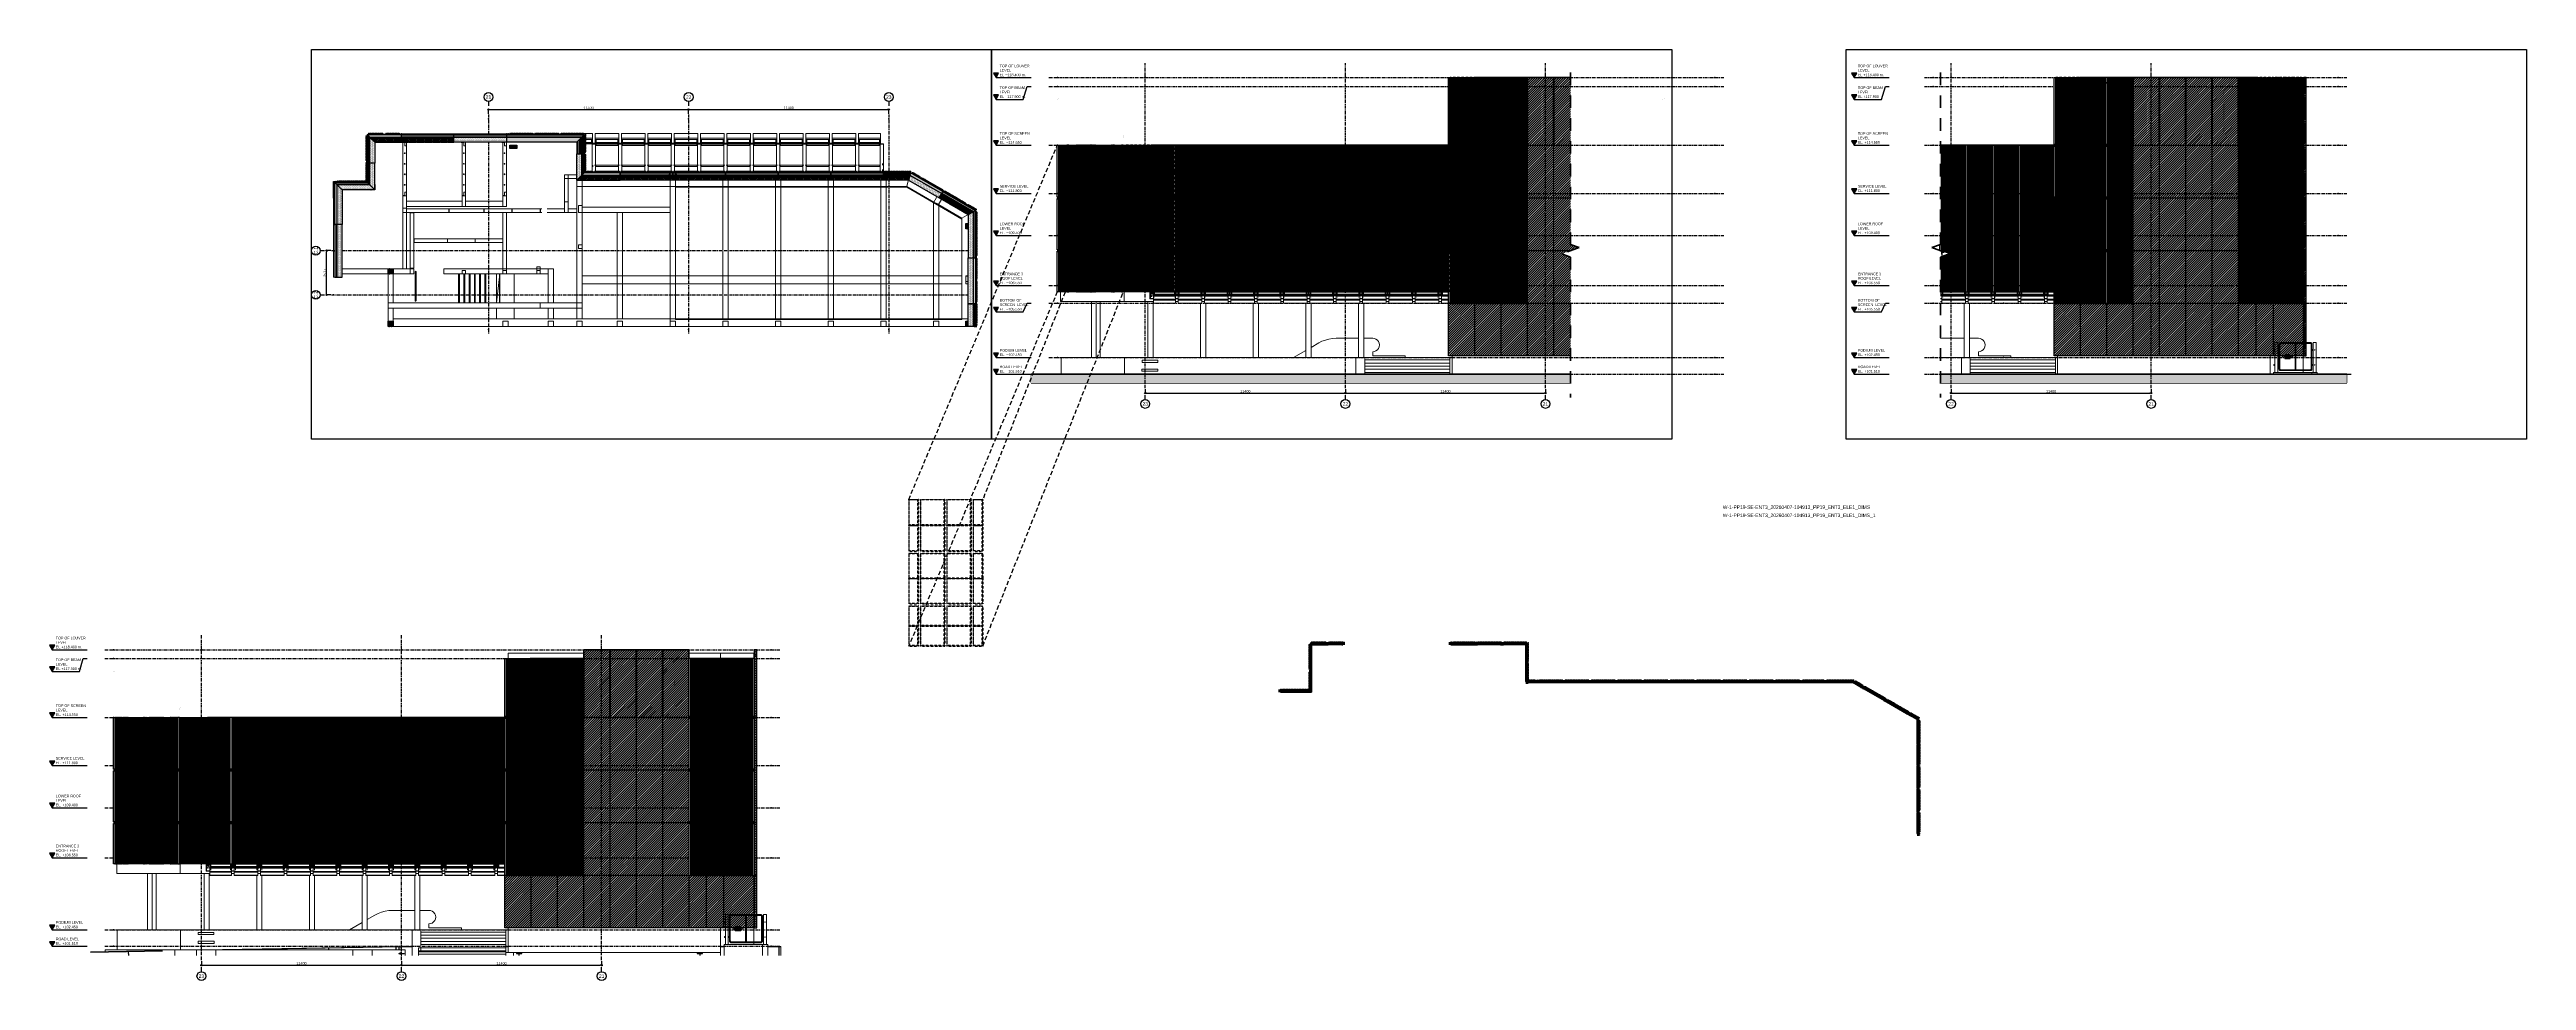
# Model space of a CAD drawing. Header units: millimetres. Extents: x 3774 to 718460, y -768339 to 192544.
# Drawn here: x 329240 to 470336, y -766904 to -713864 of the extents above; entities that cross this region are included whole.
import ezdxf
from ezdxf.enums import TextEntityAlignment as Align
from ezdxf.xclip import XClip

# ---------------------------------------------------------------- set-up
doc = ezdxf.new("R2010")
doc.units = ezdxf.units.MM
doc.header["$XCLIPFRAME"] = 0
for name, pattern in [('CENTER', [50.8, 31.75, -6.35, 6.35, -6.35]), ('HIDDEN', [0.375, 0.25, -0.125]), ('TA_GL_000.70000', [1.925, 0.7, -0.175, 0.175, -0.175, 0.7]), ('TA_HL_001.00000', [6.5, 3.55, -2.95]), ('TA_HL_004.00000', [26, 14.2, -11.8]), ('XKITLINE00', [0]), ('XKITLINE02', [4, 2, -2])]:
    doc.linetypes.add(name, pattern=pattern)
doc.layers.get('Defpoints').update_dxf_attribs({"color": 250})
for name, color, linetype in [('000 - 0_SYM_DWG_BREAKER_MAIN_COLOR_1', 3, 'Continuous'), ('000 - 0_SYM_DWG_BREAKER_WIPEOUT_', 250, 'Continuous'), ('000 - 0_SYM_DWG_DIMS_SUB_COLOR_1', 1, 'Continuous'), ('000 - 0_SYM_DWG_GRID-BUBBLE_MAIN_COLOR_1', 3, 'Continuous'), ('000 - 0_SYM_DWG_GRIDLINE_MAIN_COLOR_1', 3, 'Continuous'), ('000 - 0_SYM_DWG_GRIDLINE_MAIN_COLOR_251', 251, 'Continuous'), ('000 - 0_SYM_DWG_LEVEL_MAIN_COLOR_2', 2, 'Continuous'), ('000 - 0_SYM_DWG_LEVEL_TEXT', 3, 'Continuous'), ('000 - CONCRETE_COL_HATCH_', 251, 'Continuous'), ('000 - CONCRETE_COL_MAIN_COLOR_1', 5, 'Continuous'), ('000 - CONCRETE_COL_SUB_COLOR_1', 2, 'Continuous'), ('000 - CONCRETE_COL_WIPEOUT_', 250, 'Continuous'), ('000 - CONCRETE_WALL_MAIN_COLOR_4', 4, 'Continuous'), ('010 - ASPG_ACCESSORIES_CUT_COLOR_1', 1, 'Continuous'), ('010 - ASPG_ACCESSORIES_DEF_SUB', 250, 'Continuous'), ('010 - ASPG_ACCESSORIES_HATCH_', 251, 'Continuous'), ('010 - ASPG_ACCESSORIES_MAIN_COLOR_1', 1, 'Continuous'), ('010 - ASPG_ACCESSORIES_SUB_COLOR_1', 1, 'Continuous'), ('010 - ASPG_ACCESSORIES_SUB_COLOR_2', 2, 'Continuous'), ('010 - ASPG_ACCESSORIES_SYMBOL_', 251, 'Continuous'), ('010 - ASPG_EXTR_DEF_SUB', 250, 'Continuous'), ('010 - ASPG_EXTR_MAIN_COLOR_2', 2, 'Continuous'), ('010 - ASPG_EXTR_WIPEOUT_', 250, 'Continuous'), ('010 - ASPG_FASTERN_DEF_SUB', 250, 'Continuous'), ('010 - ASPG_FASTERN_HIDDEN_', 251, 'Continuous'), ('010 - ASPG_FASTERN_MAIN_COLOR_1', 1, 'Continuous'), ('010 - ASPG_FASTERN_SUB_COLOR_2', 2, 'Continuous'), ('010 - ASPG_FASTERN_SUB_COLOR_3', 3, 'Continuous'), ('010 - ASPG_FLASHING_CUT_COLOR_5', 5, 'Continuous'), ('010 - ASPG_FLASHING_MAIN_COLOR_2', 2, 'Continuous'), ('010 - ASPG_FLASHING_MAIN_COLOR_4', 4, 'Continuous'), ('010 - ASPG_FLASHING_WIPEOUT_', 250, 'Continuous'), ('010 - ASPG_FRAMING_CUT_COLOR_4', 4, 'Continuous'), ('010 - ASPG_FRAMING_DEF_SUB', 250, 'Continuous'), ('010 - ASPG_FRAMING_HATCH_', 251, 'Continuous'), ('010 - ASPG_FRAMING_MAIN_COLOR_1', 1, 'Continuous'), ('010 - ASPG_FRAMING_MAIN_COLOR_2', 2, 'Continuous'), ('010 - ASPG_FRAMING_SUB_COLOR_2', 2, 'Continuous'), ('010 - ASPG_FRAMING_SUB_COLOR_3', 3, 'Continuous'), ('010 - ASPG_FRAMING_WIPEOUT_', 250, 'Continuous'), ('BOLT & SCREW', 233, 'Continuous'), ('Center Line', 1, 'CENTER'), ('DIM', 1, 'Continuous')]:
    doc.layers.add(name, color=color, linetype=linetype)
doc.layers.add('000_AREA_ASPG_AREA_HATCH_', color=7, linetype='Continuous', true_color=0xff8700, plot=False)
doc.layers.add('000_AREA_ASPG_AREA_MAIN_COLOR_1', color=7, linetype='Continuous', true_color=0xff8700, plot=False)
for name, color, linetype, lineweight in [('12-GRID', 1, 'CENTER', 13), ('A-CANOPY', 1, 'Continuous', 25), ('Bolt', 1, 'Continuous', 0), ('Part', 2, 'Continuous', 0), ('SCREW', 8, 'Continuous', 5)]:
    doc.layers.add(name, color=color, linetype=linetype, lineweight=lineweight)
doc.styles.add('ARIAL', font='arial.ttf')
doc.styles.add('Arial_1', font='arial.ttf', dxfattribs={"height": 125})
doc.styles.add('FAMELINE_FOR_CKST', font='arial.ttf')
doc.styles.add('TA', font='', dxfattribs={"height": 4.5})
doc.styles.get('TA').set_extended_font_data('Cordia New')
doc.dimstyles.new('FAMELINE-CKST_C-C', dxfattribs={"dimtxt": 0.3, "dimasz": 0.15, "dimexe": 0.1, "dimexo": 0.1, "dimgap": 0.05, "dimtad": 1, "dimzin": 0, "dimdsep": 46, "dimtxsty": 'FAMELINE_FOR_CKST', "dimblk": 'ORIGIN', "dimblk1": 'ORIGIN', "dimblk2": 'ORIGIN', "dimsah": 1, "dimcen": 0.1, "dimdle": 0.1, "dimclrd": 256, "dimclre": 256, "dimclrt": 3, "dimadec": 0, "dimazin": 0, "dimtfac": 1, "dimtix": 1, "dimtmove": 2, "dimatfit": 3, "dimfxl": 1, "dimtolj": 1, "dimtzin": 0, "dimlwd": -1, "dimlwe": -1, "dimarcsym": 0})
pattern_1 = [(270, (1257419.24324, -520041.6224), (0.65495992507, -1.1344238721), [0.7562825814, -1.5125651628]), (30, (1257419.24324, -520041.6224), (0.65495992936, 1.1344238696), [0.7562825814, -1.5125651628]), (330, (1257419.24324, -520041.6224), (1.30991985442, -2.48e-09), [-1.5125651628, 0.7562825814])]
pattern_2 = [(315, (1257419.4929, -520021.6224), (1.3369313545, 1.3369313545), []), (45, (1257419.4929, -520021.6224), (-1.3369313545, 1.3369313545), [])]
pattern_3 = [(270, (1257419.4425, -520043.9224), (0.65495992507, -1.1344238721), [0.7562825814, -1.5125651628]), (30, (1257419.4425, -520043.9224), (0.65495992936, 1.1344238696), [0.7562825814, -1.5125651628]), (330, (1257419.4425, -520043.9224), (1.30991985442, -2.48e-09), [-1.5125651628, 0.7562825814])]
pattern_4 = [(315, (1257419.1929, -520023.9224), (1.3369313545, 1.3369313545), []), (45, (1257419.1929, -520023.9224), (-1.3369313545, 1.3369313545), [])]
pattern_5 = [(45, (-24.4354, 12824.1105), (-2.245064, 2.245064), [])]
pattern_6 = [(0, (0, 0), (3.96875, 7.9375), [0, -7.9375])]
pattern_7 = [(0, (0, 0), (19.84375, 39.6875), [0, -39.6875])]

# ---------------------------------------------------------------- blocks, each defined once
blk = doc.blocks.new('W-1-PP19-ST-ENT2_20260406-084955_STANDARD_PAPER_BLOCK')
at = {"layer": 'DIM', "color": 6}
blk.add_lwpolyline([(775, 0), (0, 0), (0, 443.999987), (775, 443.999987)], close=True, dxfattribs=at)
blk = doc.blocks.new('*U5742')
at = {"layer": '000 - 0_SYM_DWG_GRIDLINE_MAIN_COLOR_1'}
blk.add_line((20, 0), (15, 0), dxfattribs=at)
blk.add_circle((25, 0), 5, dxfattribs=at)
at = {"layer": '000 - 0_SYM_DWG_GRIDLINE_MAIN_COLOR_251', "linetype": 'ByBlock', "ltscale": 5}
blk.add_line((5, 0), (-245, 0), dxfattribs=at)
at = {"layer": '000 - 0_SYM_DWG_GRIDLINE_MAIN_COLOR_251', "color": 3}
blk.add_point((-240, 0), dxfattribs=at)
at = {"layer": '000 - 0_SYM_DWG_GRIDLINE_MAIN_COLOR_251', "color": 0}
blk.add_point((0, 0), dxfattribs=at)
at = {"style": 'TA', "flags": 1}
blk.add_attdef('LOCATION', (6, -6), '', height=4.5, rotation=270, dxfattribs=at)
at = {"layer": '000 - 0_SYM_DWG_GRID-BUBBLE_MAIN_COLOR_1', "style": 'ARIAL'}
blk.add_attdef('GRID-HEAD', text='', height=4, rotation=270, dxfattribs=at).set_placement((25, 0), align=Align.MIDDLE_CENTER)
blk = doc.blocks.new('*U5761')
at = {"layer": '000 - 0_SYM_DWG_GRIDLINE_MAIN_COLOR_1'}
blk.add_line((20, 0), (15, 0), dxfattribs=at)
blk.add_circle((25, 0), 5, dxfattribs=at)
at = {"layer": '000 - 0_SYM_DWG_GRIDLINE_MAIN_COLOR_251', "linetype": 'ByBlock', "ltscale": 5}
blk.add_line((5, 0), (-245, 0), dxfattribs=at)
at = {"layer": '000 - 0_SYM_DWG_GRIDLINE_MAIN_COLOR_251', "color": 3}
blk.add_point((-240, 0), dxfattribs=at)
at = {"layer": '000 - 0_SYM_DWG_GRIDLINE_MAIN_COLOR_251', "color": 0}
blk.add_point((0, 0), dxfattribs=at)
at = {"style": 'TA', "flags": 1}
blk.add_attdef('LOCATION', (6, -6), '', height=4.5, rotation=270, dxfattribs=at)
at = {"layer": '000 - 0_SYM_DWG_GRID-BUBBLE_MAIN_COLOR_1', "style": 'ARIAL'}
blk.add_attdef('GRID-HEAD', text='', height=4, rotation=270, dxfattribs=at).set_placement((25, 0), align=Align.MIDDLE_CENTER)
blk = doc.blocks.new('*U5759')
at = {"layer": '000 - 0_SYM_DWG_GRIDLINE_MAIN_COLOR_1'}
blk.add_line((15, 0), (10, 0), dxfattribs=at)
blk.add_circle((20, 0), 5, dxfattribs=at)
at = {"layer": '000 - 0_SYM_DWG_GRIDLINE_MAIN_COLOR_251', "linetype": 'ByBlock', "ltscale": 5}
blk.add_line((2, 0), (-731.2, 0), dxfattribs=at)
at = {"layer": '000 - 0_SYM_DWG_GRIDLINE_MAIN_COLOR_251', "color": 3}
blk.add_point((-729.2, 0), dxfattribs=at)
at = {"layer": '000 - 0_SYM_DWG_GRIDLINE_MAIN_COLOR_251', "color": 0}
blk.add_point((0, 0), dxfattribs=at)
at = {"style": 'TA', "flags": 1}
blk.add_attdef('LOCATION', (6, -6), '', height=4.5, rotation=270, dxfattribs=at)
at = {"layer": '000 - 0_SYM_DWG_GRID-BUBBLE_MAIN_COLOR_1', "style": 'ARIAL'}
blk.add_attdef('GRID-HEAD', text='', height=4, rotation=270, dxfattribs=at).set_placement((20, 0), align=Align.MIDDLE_CENTER)
blk = doc.blocks.new('*U5760')
at = {"layer": '000 - 0_SYM_DWG_GRIDLINE_MAIN_COLOR_1'}
blk.add_line((15, 0), (10, 0), dxfattribs=at)
blk.add_circle((20, 0), 5, dxfattribs=at)
at = {"layer": '000 - 0_SYM_DWG_GRIDLINE_MAIN_COLOR_251', "linetype": 'ByBlock', "ltscale": 5}
blk.add_line((2, 0), (-731.2, 0), dxfattribs=at)
at = {"layer": '000 - 0_SYM_DWG_GRIDLINE_MAIN_COLOR_251', "color": 3}
blk.add_point((-729.2, 0), dxfattribs=at)
at = {"layer": '000 - 0_SYM_DWG_GRIDLINE_MAIN_COLOR_251', "color": 0}
blk.add_point((0, 0), dxfattribs=at)
at = {"style": 'TA', "flags": 1}
blk.add_attdef('LOCATION', (6, -6), '', height=4.5, rotation=270, dxfattribs=at)
at = {"layer": '000 - 0_SYM_DWG_GRID-BUBBLE_MAIN_COLOR_1', "style": 'ARIAL'}
blk.add_attdef('GRID-HEAD', text='', height=4, rotation=270, dxfattribs=at).set_placement((20, 0), align=Align.MIDDLE_CENTER)
blk = doc.blocks.new('_Origin')
at = {"color": 0, "linetype": 'ByBlock', "lineweight": -2}
blk.add_line((0, 0), (-1, 0), dxfattribs=at)
blk.add_circle((0, 0), 0.5, dxfattribs=at)
blk = doc.blocks.new('*D8331')
at = {"layer": '000 - 0_SYM_DWG_DIMS_SUB_COLOR_1', "transparency": 16777216}
for p, q in [((-8990, 0), (-9271, 0)), ((-9221, -2442), (-9221, -75)), ((-8990, -2517), (-9271, -2517))]:
    blk.add_line(p, q, dxfattribs=at)
at = {"layer": 'Defpoints', "color": 0, "transparency": 16777216}
for p in [(-8940, 0), (-9221, 0), (-8940, -2517)]:
    blk.add_point(p, dxfattribs=at)
at = {"layer": '000 - 0_SYM_DWG_DIMS_SUB_COLOR_1', "transparency": 16777216, "xscale": 75, "yscale": 75, "zscale": 75}
for p, rotation in [((-9221, 0), 90), ((-9221, -2517), 270)]:
    blk.add_blockref('_Origin', p, dxfattribs=dict(at, rotation=rotation))
at = {"layer": '000 - 0_SYM_DWG_DIMS_SUB_COLOR_1', "color": 3, "transparency": 16777216, "insert": (-9323, -1258), "char_height": 150, "attachment_point": 5, "rotation": 90, "style": 'FAMELINE_FOR_CKST'}
blk.add_mtext('\\A1;2517', dxfattribs=at)
blk = doc.blocks.new('*D8332')
at = {"layer": '000 - 0_SYM_DWG_DIMS_SUB_COLOR_1', "transparency": 16777216}
for p, q in [((0, 7803), (0, 8084)), ((75, 8034), (11325, 8034)), ((11400, 7803), (11400, 8084))]:
    blk.add_line(p, q, dxfattribs=at)
at = {"layer": 'Defpoints', "color": 0, "transparency": 16777216}
for p in [(0, 7753), (11400, 8034), (11400, 7753)]:
    blk.add_point(p, dxfattribs=at)
at = {"layer": '000 - 0_SYM_DWG_DIMS_SUB_COLOR_1', "transparency": 16777216, "xscale": 75, "yscale": 75, "zscale": 75, "rotation": 180}
blk.add_blockref('_Origin', (0, 8034), dxfattribs=at)
at = {"layer": '000 - 0_SYM_DWG_DIMS_SUB_COLOR_1', "transparency": 16777216, "xscale": 75, "yscale": 75, "zscale": 75}
blk.add_blockref('_Origin', (11400, 8034), dxfattribs=at)
at = {"layer": '000 - 0_SYM_DWG_DIMS_SUB_COLOR_1', "color": 3, "transparency": 16777216, "insert": (5700, 8136), "char_height": 150, "attachment_point": 5, "style": 'FAMELINE_FOR_CKST'}
blk.add_mtext('\\A1;11400', dxfattribs=at)
blk = doc.blocks.new('*D8333')
at = {"layer": '000 - 0_SYM_DWG_DIMS_SUB_COLOR_1', "transparency": 16777216}
for p, q in [((11400, 7803), (11400, 8084)), ((11475, 8034), (22725, 8034)), ((22800, 7803), (22800, 8084))]:
    blk.add_line(p, q, dxfattribs=at)
at = {"layer": 'Defpoints', "color": 0, "transparency": 16777216}
for p in [(11400, 7753), (22800, 8034), (22800, 7753)]:
    blk.add_point(p, dxfattribs=at)
at = {"layer": '000 - 0_SYM_DWG_DIMS_SUB_COLOR_1', "transparency": 16777216, "xscale": 75, "yscale": 75, "zscale": 75, "rotation": 180}
blk.add_blockref('_Origin', (11400, 8034), dxfattribs=at)
at = {"layer": '000 - 0_SYM_DWG_DIMS_SUB_COLOR_1', "transparency": 16777216, "xscale": 75, "yscale": 75, "zscale": 75}
blk.add_blockref('_Origin', (22800, 8034), dxfattribs=at)
at = {"layer": '000 - 0_SYM_DWG_DIMS_SUB_COLOR_1', "color": 3, "transparency": 16777216, "insert": (17100, 8136), "char_height": 150, "attachment_point": 5, "style": 'FAMELINE_FOR_CKST'}
blk.add_mtext('\\A1;11400', dxfattribs=at)
blk = doc.blocks.new('*A292911')
at = {"layer": 'Part', "linetype": 'XKITLINE00', "lineweight": 0}
for p, q in [((1969.879922, -58.296001), (1969.079922, -58.296001)), ((1969.079922, -58.296001), (1969.079922, -58.360001)), ((1969.079922, -58.360001), (1969.455922, -58.360001)), ((1969.455922, -59.032001), (1969.079922, -59.032001)), ((1969.079922, -59.032001), (1969.079922, -59.096001)), ((1969.079922, -59.096001), (1969.879922, -59.096001)), ((1969.455922, -58.360001), (1969.455922, -59.032001)), ((1969.503922, -58.360001), (1969.879922, -58.360001)), ((1969.503922, -59.032001), (1969.503922, -58.360001)), ((1969.879922, -59.032001), (1969.503922, -59.032001)), ((1969.879922, -58.360001), (1969.879922, -58.296001)), ((1969.879922, -59.096001), (1969.879922, -59.032001))]:
    blk.add_line(p, q, dxfattribs=at)
blk = doc.blocks.new('*A302912')
at = {"layer": 'Part', "linetype": 'XKITLINE00', "lineweight": 0}
for p, q in [((1986.679922, -58.296001), (1985.879922, -58.296001)), ((1985.879922, -58.296001), (1985.879922, -58.360001)), ((1985.879922, -58.360001), (1986.255922, -58.360001)), ((1986.255922, -59.032001), (1985.879922, -59.032001)), ((1985.879922, -59.032001), (1985.879922, -59.096001)), ((1985.879922, -59.096001), (1986.679922, -59.096001)), ((1986.255922, -58.360001), (1986.255922, -59.032001)), ((1986.303922, -58.360001), (1986.679922, -58.360001)), ((1986.303922, -59.032001), (1986.303922, -58.360001)), ((1986.679922, -59.032001), (1986.303922, -59.032001)), ((1986.679922, -58.360001), (1986.679922, -58.296001)), ((1986.679922, -59.096001), (1986.679922, -59.032001))]:
    blk.add_line(p, q, dxfattribs=at)
blk = doc.blocks.new('*A312913')
at = {"layer": 'Part', "linetype": 'XKITLINE00', "lineweight": 0}
for p, q in [((1999.479922, -58.296001), (1998.679922, -58.296001)), ((1998.679922, -58.296001), (1998.679922, -58.360001)), ((1998.679922, -58.360001), (1999.055922, -58.360001)), ((1999.055922, -59.032001), (1998.679922, -59.032001)), ((1998.679922, -59.032001), (1998.679922, -59.096001)), ((1998.679922, -59.096001), (1999.479922, -59.096001)), ((1999.055922, -58.360001), (1999.055922, -59.032001)), ((1999.103922, -58.360001), (1999.479922, -58.360001)), ((1999.103922, -59.032001), (1999.103922, -58.360001)), ((1999.479922, -59.032001), (1999.103922, -59.032001)), ((1999.479922, -58.360001), (1999.479922, -58.296001)), ((1999.479922, -59.096001), (1999.479922, -59.032001))]:
    blk.add_line(p, q, dxfattribs=at)
blk = doc.blocks.new('*A322914')
at = {"layer": 'A-CANOPY', "linetype": 'XKITLINE00', "lineweight": 0}
for p, q in [((1978.683035, -55.608485), (1978.760005, -55.608485)), ((1978.683035, -55.660414), (1978.760005, -55.660414)), ((1978.683035, -55.708563), (1978.760005, -55.708563)), ((1978.683035, -56.255812), (1988.283035, -56.255812)), ((1978.683035, -56.259999), (1988.283035, -56.259999)), ((1978.760005, -55.598018), (1988.200005, -55.598018)), ((1978.760005, -56.201382), (1978.760005, -55.598018)), ((1978.760005, -56.197195), (1988.200005, -56.197195)), ((1988.200005, -56.201382), (1978.760005, -56.201382)), ((1988.200005, -55.598018), (1988.200005, -56.201382)), ((1988.200005, -55.608485), (1988.283035, -55.608485)), ((1988.200005, -55.660414), (1988.283035, -55.660414)), ((1988.200005, -55.708563), (1988.283035, -55.708563))]:
    blk.add_line(p, q, dxfattribs=at)
blk = doc.blocks.new('*A332915')
at = {"layer": 'A-CANOPY', "linetype": 'XKITLINE00', "lineweight": 0}
for p, q in [((1966.683035, -55.608485), (1966.760005, -55.608485)), ((1966.683035, -55.660414), (1966.760005, -55.660414)), ((1966.683035, -55.708563), (1966.760005, -55.708563)), ((1966.683035, -56.255812), (1977.083035, -56.255812)), ((1966.683035, -56.259999), (1977.083035, -56.259999)), ((1966.760005, -55.598018), (1977.000005, -55.598018)), ((1966.760005, -56.201382), (1966.760005, -55.598018)), ((1966.760005, -56.197195), (1977.000005, -56.197195)), ((1977.000005, -56.201382), (1966.760005, -56.201382)), ((1977.000005, -55.598018), (1977.000005, -56.201382)), ((1977.000005, -55.608485), (1977.083035, -55.608485)), ((1977.000005, -55.660414), (1977.083035, -55.660414)), ((1977.000005, -55.708563), (1977.083035, -55.708563))]:
    blk.add_line(p, q, dxfattribs=at)
blk = doc.blocks.new('*A342916')
at = {"layer": 'A-CANOPY', "linetype": 'XKITLINE00', "lineweight": 0}
for p, q in [((1966.683035, -52.864325), (1966.760005, -52.864325)), ((1966.683035, -52.916254), (1966.760005, -52.916254)), ((1966.683035, -52.964403), (1966.760005, -52.964403)), ((1966.683035, -53.511652), (1977.083035, -53.511652)), ((1966.683035, -53.515839), (1977.083035, -53.515839)), ((1966.760005, -52.853858), (1977.000005, -52.853858)), ((1966.760005, -53.457222), (1966.760005, -52.853858)), ((1966.760005, -53.453035), (1977.000005, -53.453035)), ((1977.000005, -53.457222), (1966.760005, -53.457222)), ((1977.000005, -52.853858), (1977.000005, -53.457222)), ((1977.000005, -52.864325), (1977.083035, -52.864325)), ((1977.000005, -52.916254), (1977.083035, -52.916254)), ((1977.000005, -52.964403), (1977.083035, -52.964403))]:
    blk.add_line(p, q, dxfattribs=at)
blk = doc.blocks.new('*A352917')
at = {"layer": 'A-CANOPY', "linetype": 'XKITLINE00', "lineweight": 0}
for p, q in [((1978.683035, -52.864325), (1978.760005, -52.864325)), ((1978.683035, -52.916254), (1978.760005, -52.916254)), ((1978.683035, -52.964403), (1978.760005, -52.964403)), ((1978.683035, -53.511652), (1988.283035, -53.511652)), ((1978.683035, -53.515839), (1988.283035, -53.515839)), ((1978.760005, -52.853858), (1988.200005, -52.853858)), ((1978.760005, -53.457222), (1978.760005, -52.853858)), ((1978.760005, -53.453035), (1988.200005, -53.453035)), ((1988.200005, -53.457222), (1978.760005, -53.457222)), ((1988.200005, -52.853858), (1988.200005, -53.457222)), ((1988.200005, -52.864325), (1988.283035, -52.864325)), ((1988.200005, -52.916254), (1988.283035, -52.916254)), ((1988.200005, -52.964403), (1988.283035, -52.964403))]:
    blk.add_line(p, q, dxfattribs=at)
blk = doc.blocks.new('*A362918')
at = {"layer": 'A-CANOPY', "linetype": 'XKITLINE00', "lineweight": 0}
for p, q in [((1977.832005, -57.095988), (1977.832005, -56.115017)), ((1977.832005, -56.115017), (1977.928005, -56.115017)), ((1977.832005, -56.295988), (1977.928005, -56.295988)), ((1977.928005, -56.115017), (1977.928005, -57.095988))]:
    blk.add_line(p, q, dxfattribs=at)
blk = doc.blocks.new('*A372919')
at = {"layer": 'A-CANOPY', "linetype": 'XKITLINE00', "lineweight": 0}
for p, q in [((1976.799973, -57.295988), (1976.799973, -57.095988)), ((1976.799973, -57.095988), (1978.959973, -57.095988)), ((1978.959973, -57.295988), (1978.959973, -57.095988))]:
    blk.add_line(p, q, dxfattribs=at)
blk = doc.blocks.new('*A382920')
at = {"layer": 'A-CANOPY'}
for points in [[(1977.2, -57.3), (1977.2, -57.1), (1977.4, -57.1), (1977.4, -57.3)], [(1977.2, -58.9), (1977.2, -58.8), (1977.4, -58.8), (1977.4, -58.9)], [(1978.4, -57.3), (1978.4, -57.1), (1978.6, -57.1), (1978.6, -57.3)], [(1978.4, -58.9), (1978.4, -58.8), (1978.6, -58.8), (1978.6, -58.9)]]:
    blk.add_hatch(color=256, dxfattribs=at).paths.add_polyline_path(points, flags=17)
at = {"layer": 'A-CANOPY', "linetype": 'XKITLINE00', "lineweight": 0}
for p, q in [((1977.2, -57.3), (1977.2, -57.1)), ((1977.2, -58.9), (1977.2, -58.8)), ((1977.3, -59), (1977.3, -56.8)), ((1977.4, -57.3), (1977.4, -57.1)), ((1977.4, -58.9), (1977.4, -58.8)), ((1978.4, -57.3), (1978.4, -57.1)), ((1978.4, -58.9), (1978.4, -58.8)), ((1978.5, -59), (1978.5, -56.8)), ((1978.6, -57.3), (1978.6, -57.1)), ((1978.6, -58.9), (1978.6, -58.8))]:
    blk.add_line(p, q, dxfattribs=at)
at = {"layer": 'A-CANOPY', "linetype": 'XKITLINE02', "lineweight": 0}
for p, q in [((1977.2, -57.3), (1977.2, -57.1)), ((1977.2, -58.9), (1977.2, -58.8)), ((1977.3, -59), (1977.3, -56.8)), ((1977.4, -57.3), (1977.4, -57.1)), ((1977.4, -58.9), (1977.4, -58.8)), ((1978.4, -57.3), (1978.4, -57.1)), ((1978.4, -58.9), (1978.4, -58.8)), ((1978.5, -59), (1978.5, -56.8)), ((1978.6, -57.3), (1978.6, -57.1)), ((1978.6, -58.9), (1978.6, -58.8))]:
    blk.add_line(p, q, dxfattribs=at)
blk = doc.blocks.new('*A392921')
at = {"layer": 'A-CANOPY', "linetype": 'XKITLINE02', "lineweight": 0}
for p, q in [((1978.280005, -55.738488), (1978.280005, -55.355646)), ((1978.280005, -55.759283), (1978.280005, -55.376441))]:
    blk.add_line(p, q, dxfattribs=at)
blk = doc.blocks.new('*A402922')
at = {"layer": 'A-CANOPY', "linetype": 'XKITLINE02', "lineweight": 0}
for p, q in [((1977.479995, -55.738488), (1977.479995, -55.355646)), ((1977.479995, -55.759283), (1977.479995, -55.376441))]:
    blk.add_line(p, q, dxfattribs=at)
blk = doc.blocks.new('*A412923')
at = {"layer": 'A-CANOPY', "linetype": 'XKITLINE02', "lineweight": 0}
for p, q in [((1977.479995, -52.994328), (1977.479995, -52.611486)), ((1977.479995, -53.015123), (1977.479995, -52.632281))]:
    blk.add_line(p, q, dxfattribs=at)
blk = doc.blocks.new('*A422924')
at = {"layer": 'A-CANOPY', "linetype": 'XKITLINE02', "lineweight": 0}
for p, q in [((1978.280005, -52.994328), (1978.280005, -52.611486)), ((1978.280005, -53.015123), (1978.280005, -52.632281))]:
    blk.add_line(p, q, dxfattribs=at)
blk = doc.blocks.new('*A432925')
at = {"layer": 'A-CANOPY', "linetype": 'XKITLINE00', "lineweight": 0}
for p, q in [((1989.032005, -57.095988), (1989.032005, -56.115017)), ((1989.032005, -56.115017), (1989.128005, -56.115017)), ((1989.032005, -56.295988), (1989.128005, -56.295988)), ((1989.128005, -56.115017), (1989.128005, -57.095988))]:
    blk.add_line(p, q, dxfattribs=at)
blk = doc.blocks.new('*A442926')
at = {"layer": 'A-CANOPY', "linetype": 'XKITLINE00', "lineweight": 0}
for p, q in [((1987.999973, -57.295988), (1987.999973, -57.095988)), ((1987.999973, -57.095988), (1990.159973, -57.095988)), ((1990.159973, -57.295988), (1990.159973, -57.095988))]:
    blk.add_line(p, q, dxfattribs=at)
blk = doc.blocks.new('*A452927')
at = {"layer": 'A-CANOPY'}
for points in [[(1988.4, -57.3), (1988.4, -57.1), (1988.6, -57.1), (1988.6, -57.3)], [(1988.4, -58.9), (1988.4, -58.8), (1988.6, -58.8), (1988.6, -58.9)], [(1989.6, -57.3), (1989.6, -57.1), (1989.8, -57.1), (1989.8, -57.3)], [(1989.6, -58.9), (1989.6, -58.8), (1989.8, -58.8), (1989.8, -58.9)]]:
    blk.add_hatch(color=256, dxfattribs=at).paths.add_polyline_path(points, flags=17)
at = {"layer": 'A-CANOPY', "linetype": 'XKITLINE00', "lineweight": 0}
for p, q in [((1988.4, -57.3), (1988.4, -57.1)), ((1988.4, -58.9), (1988.4, -58.8)), ((1988.5, -59), (1988.5, -56.8)), ((1988.6, -57.3), (1988.6, -57.1)), ((1988.6, -58.9), (1988.6, -58.8)), ((1989.6, -57.3), (1989.6, -57.1)), ((1989.6, -58.9), (1989.6, -58.8)), ((1989.7, -59), (1989.7, -56.8)), ((1989.8, -57.3), (1989.8, -57.1)), ((1989.8, -58.9), (1989.8, -58.8))]:
    blk.add_line(p, q, dxfattribs=at)
at = {"layer": 'A-CANOPY', "linetype": 'XKITLINE02', "lineweight": 0}
for p, q in [((1988.4, -57.3), (1988.4, -57.1)), ((1988.4, -58.9), (1988.4, -58.8)), ((1988.5, -59), (1988.5, -56.8)), ((1988.6, -57.3), (1988.6, -57.1)), ((1988.6, -58.9), (1988.6, -58.8)), ((1989.6, -57.3), (1989.6, -57.1)), ((1989.6, -58.9), (1989.6, -58.8)), ((1989.7, -59), (1989.7, -56.8)), ((1989.8, -57.3), (1989.8, -57.1)), ((1989.8, -58.9), (1989.8, -58.8))]:
    blk.add_line(p, q, dxfattribs=at)
blk = doc.blocks.new('*A462928')
at = {"layer": 'A-CANOPY', "linetype": 'XKITLINE02', "lineweight": 0}
for p, q in [((1989.479995, -55.623222), (1989.479995, -54.824304)), ((1989.479995, -55.644017), (1989.479995, -54.845099))]:
    blk.add_line(p, q, dxfattribs=at)
blk = doc.blocks.new('*A472929')
at = {"layer": 'A-CANOPY', "linetype": 'XKITLINE02', "lineweight": 0}
for p, q in [((1989.479995, -52.879062), (1989.479995, -52.080144)), ((1989.479995, -52.899857), (1989.479995, -52.100939))]:
    blk.add_line(p, q, dxfattribs=at)
blk = doc.blocks.new('*A482930')
at = {"layer": 'A-CANOPY', "linetype": 'XKITLINE00', "lineweight": 0}
for p, q in [((1988.203045, -43.26704), (1978.760005, -43.26704)), ((1978.760005, -43.86704), (1978.760005, -43.26704)), ((1988.203045, -43.86704), (1978.760005, -43.86704)), ((1988.203045, -43.86704), (1988.203045, -43.26704))]:
    blk.add_line(p, q, dxfattribs=at)
blk = doc.blocks.new('*A492931')
at = {"layer": 'A-CANOPY', "linetype": 'XKITLINE00', "lineweight": 0}
for p, q in [((1977.003045, -43.26704), (1966.760005, -43.26704)), ((1966.760005, -43.86704), (1966.760005, -43.26704)), ((1977.003045, -43.86704), (1966.760005, -43.86704)), ((1977.003045, -43.86704), (1977.003045, -43.26704))]:
    blk.add_line(p, q, dxfattribs=at)
blk = doc.blocks.new('*A502932')
at = {"layer": 'A-CANOPY', "linetype": 'XKITLINE02', "lineweight": 0}
for p, q in [((1976.704005, -43.18704), (1976.704005, -43.26704)), ((1976.704005, -43.18704), (1976.704005, -43.26704)), ((1976.704005, -43.26704), (1976.704005, -43.31904)), ((1976.704005, -43.26704), (1976.704005, -43.31904)), ((1976.760005, -43.12368), (1976.760005, -43.50704)), ((1976.760005, -43.12368), (1976.760005, -43.50704)), ((1976.816005, -43.18704), (1976.816005, -43.26704)), ((1976.816005, -43.18704), (1976.816005, -43.26704)), ((1976.816005, -43.26704), (1976.816005, -43.31904)), ((1976.816005, -43.26704), (1976.816005, -43.31904))]:
    blk.add_line(p, q, dxfattribs=at)
blk = doc.blocks.new('*A512933')
at = {"layer": 'A-CANOPY', "linetype": 'XKITLINE02', "lineweight": 0}
for p, q in [((1978.944005, -43.18704), (1978.944005, -43.26704)), ((1978.944005, -43.18704), (1978.944005, -43.26704)), ((1978.944005, -43.26704), (1978.944005, -43.31904)), ((1978.944005, -43.26704), (1978.944005, -43.31904)), ((1979.000005, -43.12368), (1979.000005, -43.50704)), ((1979.000005, -43.12368), (1979.000005, -43.50704)), ((1979.056005, -43.18704), (1979.056005, -43.26704)), ((1979.056005, -43.18704), (1979.056005, -43.26704)), ((1979.056005, -43.26704), (1979.056005, -43.31904)), ((1979.056005, -43.26704), (1979.056005, -43.31904))]:
    blk.add_line(p, q, dxfattribs=at)
blk = doc.blocks.new('*A522934')
at = {"layer": 'A-CANOPY', "linetype": 'XKITLINE00', "lineweight": 0}
for p, q in [((1976.520005, -43.26704), (1976.520005, -43.18704)), ((1978.680005, -43.26704), (1977.003045, -43.26704)), ((1977.080005, -43.26704), (1977.080005, -43.18704)), ((1978.680005, -43.26704), (1978.680005, -43.18704)), ((1978.683035, -43.26704), (1978.760005, -43.26704)), ((1979.240005, -43.26704), (1979.240005, -43.18704))]:
    blk.add_line(p, q, dxfattribs=at)
blk = doc.blocks.new('*A532935')
at = {"layer": 'A-CANOPY', "linetype": 'XKITLINE00', "lineweight": 0}
for p, q in [((1976.880119, -42.787037), (1976.880119, -41.187037)), ((1977.280119, -42.787037), (1977.280119, -41.187037))]:
    blk.add_line(p, q, dxfattribs=at)
blk = doc.blocks.new('*A542936')
at = {"layer": 'A-CANOPY', "linetype": 'XKITLINE00', "lineweight": 0}
for p, q in [((1978.480041, -42.787037), (1978.480041, -41.187037)), ((1978.880041, -42.787037), (1978.880041, -41.187037))]:
    blk.add_line(p, q, dxfattribs=at)
blk = doc.blocks.new('*A552937')
at = {"layer": 'A-CANOPY', "linetype": 'XKITLINE00', "lineweight": 0}
for p, q in [((1987.723045, -43.26704), (1987.723045, -43.18704)), ((1989.883045, -43.26704), (1988.203045, -43.26704)), ((1988.283045, -43.26704), (1988.283045, -43.18704)), ((1988.480119, -43.18704), (1989.883045, -43.18704)), ((1989.883045, -43.26704), (1989.883045, -43.18704))]:
    blk.add_line(p, q, dxfattribs=at)
blk = doc.blocks.new('*A562938')
at = {"layer": 'A-CANOPY', "linetype": 'XKITLINE02', "lineweight": 0}
for p, q in [((1987.907045, -43.18704), (1987.907045, -43.26704)), ((1987.907045, -43.18704), (1987.907045, -43.26704)), ((1987.907045, -43.26704), (1987.907045, -43.31904)), ((1987.907045, -43.26704), (1987.907045, -43.31904)), ((1987.963045, -43.12368), (1987.963045, -43.50704)), ((1987.963045, -43.12368), (1987.963045, -43.50704)), ((1988.019045, -43.18704), (1988.019045, -43.26704)), ((1988.019045, -43.18704), (1988.019045, -43.26704)), ((1988.019045, -43.26704), (1988.019045, -43.31904)), ((1988.019045, -43.26704), (1988.019045, -43.31904))]:
    blk.add_line(p, q, dxfattribs=at)
blk = doc.blocks.new('*A572939')
at = {"layer": 'A-CANOPY', "linetype": 'XKITLINE00', "lineweight": 0}
for p, q in [((1988.080119, -42.787037), (1988.080119, -41.187037)), ((1988.480119, -42.787037), (1988.480119, -41.187037))]:
    blk.add_line(p, q, dxfattribs=at)
blk = doc.blocks.new('*A582940')
at = {"layer": 'Part', "linetype": 'XKITLINE00', "lineweight": 0}
for p, q in [((2029.848, -124.016027), (2027.448, -124.016027)), ((2027.448, -124.016027), (2027.448, -126.416027)), ((2029.848, -126.416027), (2029.848, -124.016027)), ((2027.448, -126.416027), (2029.848, -126.416027))]:
    blk.add_line(p, q, dxfattribs=at)
blk = doc.blocks.new('*A592941')
at = {"layer": 'Part', "linetype": 'XKITLINE00', "lineweight": 0}
for p, q in [((2015.08, -124.016027), (2012.68, -124.016027)), ((2012.68, -124.016027), (2012.68, -126.416027)), ((2015.08, -126.416027), (2015.08, -124.016027)), ((2012.68, -126.416027), (2015.08, -126.416027))]:
    blk.add_line(p, q, dxfattribs=at)
blk = doc.blocks.new('*A602942')
at = {"layer": 'Part', "linetype": 'XKITLINE00', "lineweight": 0}
for p, q in [((2029.848, -79.448028), (2027.448, -79.448028)), ((2027.448, -79.448028), (2027.448, -81.848028)), ((2027.448, -81.848028), (2029.848, -81.848028)), ((2029.848, -81.848028), (2029.848, -79.448028))]:
    blk.add_line(p, q, dxfattribs=at)
blk = doc.blocks.new('*A612943')
at = {"layer": 'Part', "linetype": 'XKITLINE00', "lineweight": 0}
for p, q in [((2014.640772, -66.51093), (2012.840772, -69.628621)), ((2016.719233, -67.71093), (2014.640772, -66.51093)), ((2014.919233, -70.828621), (2016.719233, -67.71093)), ((2012.840772, -69.628621), (2014.919233, -70.828621))]:
    blk.add_line(p, q, dxfattribs=at)
blk = doc.blocks.new('*A622944')
at = {"layer": 'Part', "linetype": 'XKITLINE00', "lineweight": 0}
for p, q in [((2029.848, -103.448028), (2027.448, -103.448028)), ((2027.448, -103.448028), (2027.448, -105.848028)), ((2027.448, -105.848028), (2029.848, -105.848028)), ((2029.848, -105.848028), (2029.848, -103.448028))]:
    blk.add_line(p, q, dxfattribs=at)
blk = doc.blocks.new('*A632945')
at = {"layer": 'Part', "linetype": 'XKITLINE00', "lineweight": 0}
for p, q in [((2027.448, -103.296026), (2029.848, -103.296026)), ((2027.448, -103.448028), (2027.448, -103.296026)), ((2027.448, -106.896026), (2027.448, -105.848028)), ((2027.448, -106.896026), (2029.848, -106.896026))]:
    blk.add_line(p, q, dxfattribs=at)
blk = doc.blocks.new('*A642946')
at = {"layer": 'Part', "linetype": 'XKITLINE00', "lineweight": 0}
for p, q in [((2015.08, -103.296028), (2012.68, -103.296028)), ((2012.68, -103.296028), (2012.68, -106.896028)), ((2012.68, -106.896028), (2015.08, -106.896028)), ((2015.08, -106.896028), (2015.08, -103.296028))]:
    blk.add_line(p, q, dxfattribs=at)
blk = doc.blocks.new('*A652947')
at = {"layer": 'Part', "linetype": 'XKITLINE00', "lineweight": 0}
for p, q in [((2014.692043, -66.422162), (2014.640788, -66.510939)), ((2016.770504, -67.622162), (2014.692043, -66.422162)), ((2016.719249, -67.710939), (2016.770504, -67.622162))]:
    blk.add_line(p, q, dxfattribs=at)
blk = doc.blocks.new('*A662948')
at = {"layer": 'Part', "linetype": 'XKITLINE00', "lineweight": 0}
for p, q in [((2025.648, -77.02163), (2028.802389, -75.203228)), ((2025.648, -122.816), (2025.648, -77.02163)), ((2030.848, -75.856027), (2030.848, -74.024)), ((2025.648, -122.816), (2029.847926, -122.816))]:
    blk.add_line(p, q, dxfattribs=at)
blk = doc.blocks.new('*A672949')
at = {"layer": 'Part', "linetype": 'XKITLINE00', "lineweight": 0}
for p, q in [((2012.680023, -122.816052), (2012.680003, -69.535522)), ((2012.680003, -69.535522), (2012.840877, -69.62844)), ((2013.880003, -70.228621), (2015.080003, -70.921721)), ((2015.080023, -122.816051), (2015.080003, -70.921721)), ((2012.680023, -122.816052), (2015.080023, -122.816051))]:
    blk.add_line(p, q, dxfattribs=at)
blk = doc.blocks.new('*A682950')
at = {"layer": 'Part', "linetype": 'XKITLINE00', "lineweight": 0}
for p, q in [((2000.492107, -62.496), (2001.337936, -59.340424)), ((2000.492107, -62.496), (2012.840877, -69.62844)), ((2001.405832, -59.087122), (2001.61709, -58.298969)), ((2001.885125, -57.298998), (2001.885929, -57.296)), ((2001.885929, -57.296), (2025.720794, -71.062613)), ((2013.880003, -70.228621), (2025.644545, -77.023621)), ((2025.644545, -77.023621), (2028.802389, -75.203228))]:
    blk.add_line(p, q, dxfattribs=at)
blk = doc.blocks.new('*A692951')
at = {"layer": 'Part', "linetype": 'XKITLINE00', "lineweight": 0}
for p, q in [((2001.884395, -57.298577), (2001.384338, -58.164569)), ((2001.384338, -58.164569), (2030.348244, -74.889422)), ((2001.416342, -58.109146), (2030.380248, -74.833998)), ((2001.852391, -57.354), (2030.816297, -74.078852)), ((2030.848301, -74.023429), (2001.884395, -57.298577)), ((2030.848301, -74.023429), (2030.348244, -74.889422))]:
    blk.add_line(p, q, dxfattribs=at)
blk = doc.blocks.new('*A702952')
at = {"layer": 'Part', "linetype": 'XKITLINE00', "lineweight": 0}
for p, q in [((2030.847919, -75.856027), (2029.847919, -75.856028)), ((2029.847919, -76.416027), (2029.847919, -75.856028)), ((2029.84792, -79.448028), (2029.847919, -77.216027)), ((2029.911926, -123.856105), (2029.911919, -75.856027)), ((2030.783926, -123.856105), (2030.783919, -75.856027)), ((2030.847919, -75.856027), (2030.847926, -123.856105)), ((2029.847922, -98.816027), (2029.84792, -81.848028)), ((2029.847923, -103.448028), (2029.847923, -99.616027)), ((2029.847926, -121.216027), (2029.847924, -105.848028)), ((2029.847926, -123.856105), (2029.847926, -122.016027)), ((2030.847926, -123.856105), (2029.847926, -123.856105))]:
    blk.add_line(p, q, dxfattribs=at)
blk = doc.blocks.new('*A712953')
at = {"layer": 'Part', "linetype": 'XKITLINE00', "lineweight": 0}
for p, q in [((2029.111919, -121.216027), (2029.047919, -121.216027)), ((2029.047919, -121.216027), (2029.047919, -122.016027)), ((2029.047919, -122.016027), (2029.111919, -122.016027)), ((2029.111919, -121.592027), (2029.111919, -121.216027)), ((2029.783919, -121.592027), (2029.111919, -121.592027)), ((2029.111919, -122.016027), (2029.111919, -121.640027)), ((2029.111919, -121.640027), (2029.783919, -121.640027)), ((2029.847919, -121.216027), (2029.783919, -121.216027)), ((2029.783919, -121.216027), (2029.783919, -121.592027)), ((2029.783919, -121.640027), (2029.783919, -122.016027)), ((2029.783919, -122.016027), (2029.847919, -122.016027)), ((2029.847919, -122.016027), (2029.847919, -121.216027))]:
    blk.add_line(p, q, dxfattribs=at)
blk = doc.blocks.new('*A722954')
at = {"layer": 'Part', "linetype": 'XKITLINE00', "lineweight": 0}
for p, q in [((2029.111919, -98.816027), (2029.047919, -98.816027)), ((2029.047919, -98.816027), (2029.047919, -99.616027)), ((2029.047919, -99.616027), (2029.111919, -99.616027)), ((2029.111919, -99.192027), (2029.111919, -98.816027)), ((2029.783919, -99.192027), (2029.111919, -99.192027)), ((2029.111919, -99.616027), (2029.111919, -99.240027)), ((2029.111919, -99.240027), (2029.783919, -99.240027)), ((2029.847919, -98.816027), (2029.783919, -98.816027)), ((2029.783919, -98.816027), (2029.783919, -99.192027)), ((2029.783919, -99.240027), (2029.783919, -99.616027)), ((2029.783919, -99.616027), (2029.847919, -99.616027)), ((2029.847919, -99.616027), (2029.847919, -98.816027))]:
    blk.add_line(p, q, dxfattribs=at)
blk = doc.blocks.new('*A732955')
at = {"layer": 'Part', "linetype": 'XKITLINE00', "lineweight": 0}
for p, q in [((2029.111919, -76.416027), (2029.047919, -76.416027)), ((2029.047919, -76.416027), (2029.047919, -77.216027)), ((2029.047919, -77.216027), (2029.111919, -77.216027)), ((2029.111919, -76.792027), (2029.111919, -76.416027)), ((2029.783919, -76.792027), (2029.111919, -76.792027)), ((2029.111919, -77.216027), (2029.111919, -76.840027)), ((2029.111919, -76.840027), (2029.783919, -76.840027)), ((2029.847919, -76.416027), (2029.783919, -76.416027)), ((2029.783919, -76.416027), (2029.783919, -76.792027)), ((2029.783919, -76.840027), (2029.783919, -77.216027)), ((2029.783919, -77.216027), (2029.847919, -77.216027)), ((2029.847919, -77.216027), (2029.847919, -76.416027))]:
    blk.add_line(p, q, dxfattribs=at)
blk = doc.blocks.new('*A742956')
at = {"layer": 'Part', "linetype": 'XKITLINE00', "lineweight": 0}
for p, q in [((2013.069192, -65.765545), (2013.037192, -65.820971)), ((2013.037192, -65.820971), (2013.730012, -66.220971)), ((2013.394817, -65.953545), (2013.069192, -65.765545)), ((2013.730817, -65.371576), (2013.394817, -65.953545)), ((2013.437192, -65.128151), (2013.405192, -65.183576)), ((2013.405192, -65.183576), (2013.730817, -65.371576)), ((2013.436386, -65.977545), (2013.772386, -65.395576)), ((2013.762012, -66.165545), (2013.436386, -65.977545)), ((2014.130012, -65.528151), (2013.437192, -65.128151)), ((2013.730012, -66.220971), (2013.762012, -66.165545)), ((2013.772386, -65.395576), (2014.098012, -65.583576)), ((2014.098012, -65.583576), (2014.130012, -65.528151))]:
    blk.add_line(p, q, dxfattribs=at)
blk = doc.blocks.new('*A752957')
at = {"layer": 'Part', "linetype": 'XKITLINE00', "lineweight": 0}
for p, q in [((2028.309912, -74.567865), (2028.277912, -74.623291)), ((2028.277912, -74.623291), (2028.970732, -75.023291)), ((2028.635537, -74.755865), (2028.309912, -74.567865)), ((2028.971537, -74.173896), (2028.635537, -74.755865)), ((2028.677912, -73.930471), (2028.645912, -73.985896)), ((2028.645912, -73.985896), (2028.971537, -74.173896)), ((2028.677106, -74.779865), (2029.013106, -74.197896)), ((2029.002732, -74.967865), (2028.677106, -74.779865)), ((2029.370732, -74.330471), (2028.677912, -73.930471)), ((2028.970732, -75.023291), (2029.002732, -74.967865)), ((2029.013106, -74.197896), (2029.338732, -74.385896)), ((2029.338732, -74.385896), (2029.370732, -74.330471))]:
    blk.add_line(p, q, dxfattribs=at)
blk = doc.blocks.new('*A762958')
at = {"layer": 'Part', "linetype": 'XKITLINE00', "lineweight": 0}
for p, q in [((2001.985432, -59.363225), (2001.953432, -59.418651)), ((2001.953432, -59.418651), (2002.646252, -59.818651)), ((2002.311057, -59.551225), (2001.985432, -59.363225)), ((2002.647057, -58.969256), (2002.311057, -59.551225)), ((2002.353432, -58.725831), (2002.321432, -58.781256)), ((2002.321432, -58.781256), (2002.647057, -58.969256)), ((2002.352626, -59.575225), (2002.688626, -58.993256)), ((2002.678252, -59.763225), (2002.352626, -59.575225)), ((2003.046252, -59.125831), (2002.353432, -58.725831)), ((2002.646252, -59.818651), (2002.678252, -59.763225)), ((2002.688626, -58.993256), (2003.014252, -59.181256)), ((2003.014252, -59.181256), (2003.046252, -59.125831))]:
    blk.add_line(p, q, dxfattribs=at)
blk = doc.blocks.new('*A812963')
at = {"layer": 'A-CANOPY', "linetype": 'XKITLINE00', "lineweight": 0}
for p, q in [((1853.280041, -42.787037), (1853.280041, -43.187037)), ((1853.280041, -42.787037), (1988.480119, -42.787037)), ((1853.280041, -43.187037), (1988.480119, -43.187037)), ((1988.480119, -42.787037), (1988.480119, -43.187037))]:
    blk.add_line(p, q, dxfattribs=at)
blk = doc.blocks.new('*A822964')
at = {"layer": 'Part', "linetype": 'XKITLINE00', "lineweight": 0}
for p, q in [((1852.47992, -103.296028), (1852.47992, -106.896028)), ((1852.47992, -103.296028), (2025.648, -103.296028)), ((1852.47992, -106.896028), (2025.648, -106.896028)), ((2025.648, -103.296028), (2025.648, -106.896028))]:
    blk.add_line(p, q, dxfattribs=at)
blk = doc.blocks.new('*A832965')
at = {"layer": 'Part', "linetype": 'XKITLINE00', "lineweight": 0}
for p, q in [((1852.480007, -57.296), (1852.640007, -57.296)), ((1852.480007, -62.496), (1892.68, -62.496)), ((1892.479972, -57.296), (1895.240007, -57.296)), ((1895.08, -62.496), (1916.68, -62.496)), ((1916.519999, -57.296), (1919.240007, -57.296)), ((1919.08, -62.496), (1940.68, -62.496)), ((1940.519999, -57.296), (1943.240007, -57.296)), ((1943.08, -62.496), (1964.68, -62.496)), ((1964.519999, -57.296), (1967.240007, -57.296)), ((1967.08, -62.496), (1988.68, -62.496)), ((1991.08, -62.496), (2000.492107, -62.496)), ((2000.492107, -62.496), (2001.337936, -59.340424)), ((2000.839999, -57.296), (2001.885929, -57.296)), ((2001.405832, -59.087122), (2001.61709, -58.298969)), ((2001.885125, -57.298998), (2001.885929, -57.296))]:
    blk.add_line(p, q, dxfattribs=at)
blk = doc.blocks.new('*A842966')
at = {"layer": 'Part', "linetype": 'XKITLINE00', "lineweight": 0}
for p, q in [((1892.679962, -124.016027), (1892.679962, -122.816)), ((1892.679962, -122.816), (2029.847926, -122.816)), ((2030.848, -126.416), (2030.848, -123.856105)), ((1895.08, -126.416), (1916.68, -126.416)), ((1919.08, -126.416), (1940.68, -126.416)), ((1943.08, -126.416), (1964.68, -126.416)), ((1967.08, -126.416), (1988.68, -126.416)), ((1991.08, -126.416), (2012.68, -126.416)), ((2015.08, -126.416), (2027.448, -126.416)), ((2029.848, -126.416), (2030.848, -126.416))]:
    blk.add_line(p, q, dxfattribs=at)
blk = doc.blocks.new('*A852967')
at = {"layer": 'Part', "linetype": 'XKITLINE00', "lineweight": 0}
for p, q in [((2000.492107, -62.856), (1895.079997, -62.856001)), ((1895.079997, -62.856001), (1895.080021, -123.176052)), ((2025.647962, -77.383621), (2000.492107, -62.856)), ((2025.647963, -123.176023), (2025.647962, -77.383621)), ((1895.080021, -123.176052), (2025.647963, -123.176023))]:
    blk.add_line(p, q, dxfattribs=at)
blk = doc.blocks.new('*A862968')
at = {"layer": 'Part', "linetype": 'XKITLINE00', "lineweight": 0}
for p, q in [((1919.08, -124.016027), (1916.68, -124.016027)), ((1916.68, -124.016027), (1916.68, -126.416027)), ((1919.08, -126.416027), (1919.08, -124.016027)), ((1916.68, -126.416027), (1919.08, -126.416027))]:
    blk.add_line(p, q, dxfattribs=at)
blk = doc.blocks.new('*A872969')
at = {"layer": 'Part', "linetype": 'XKITLINE00', "lineweight": 0}
for p, q in [((1919.08, -58.895973), (1916.68, -58.895973)), ((1916.68, -58.895973), (1916.68, -62.495973)), ((1916.68, -62.495973), (1919.08, -62.495973)), ((1919.08, -62.495973), (1919.08, -58.895973))]:
    blk.add_line(p, q, dxfattribs=at)
blk = doc.blocks.new('*A882970')
at = {"layer": 'Part', "linetype": 'XKITLINE00', "lineweight": 0}
for p, q in [((1919.08, -103.296028), (1916.68, -103.296028)), ((1916.68, -103.296028), (1916.68, -106.896028)), ((1916.68, -106.896028), (1919.08, -106.896028)), ((1919.08, -106.896028), (1919.08, -103.296028))]:
    blk.add_line(p, q, dxfattribs=at)
blk = doc.blocks.new('*A892971')
at = {"layer": 'Part', "linetype": 'XKITLINE00', "lineweight": 0}
for p, q in [((1916.680023, -122.816052), (1916.68, -62.496)), ((1919.080023, -122.816051), (1919.08, -62.496)), ((1916.680023, -122.816052), (1919.080023, -122.816051))]:
    blk.add_line(p, q, dxfattribs=at)
blk = doc.blocks.new('*A902972')
at = {"layer": 'A-CANOPY', "linetype": 'XKITLINE00', "lineweight": 0}
for p, q in [((1917.080005, -57.095988), (1917.080005, -43.26704)), ((1918.680005, -43.26704), (1917.080005, -43.26704)), ((1918.680005, -57.095988), (1918.680005, -43.26704))]:
    blk.add_line(p, q, dxfattribs=at)
blk = doc.blocks.new('*A912973')
at = {"layer": 'A-CANOPY', "linetype": 'XKITLINE00', "lineweight": 0}
for p, q in [((1916.799973, -57.295988), (1916.799973, -57.095988)), ((1916.799973, -57.095988), (1918.959973, -57.095988)), ((1918.959973, -57.295988), (1918.959973, -57.095988))]:
    blk.add_line(p, q, dxfattribs=at)
blk = doc.blocks.new('*A922974')
at = {"layer": 'A-CANOPY', "linetype": 'XKITLINE02', "lineweight": 0}
for p, q in [((1917.479995, -55.738488), (1917.479995, -55.355646)), ((1917.479995, -55.759283), (1917.479995, -55.376441))]:
    blk.add_line(p, q, dxfattribs=at)
blk = doc.blocks.new('*A932975')
at = {"layer": 'A-CANOPY'}
for points in [[(1917.2, -57.3), (1917.2, -57.1), (1917.4, -57.1), (1917.4, -57.3)], [(1917.2, -58.9), (1917.2, -58.8), (1917.4, -58.8), (1917.4, -58.9)], [(1918.4, -57.3), (1918.4, -57.1), (1918.6, -57.1), (1918.6, -57.3)], [(1918.4, -58.9), (1918.4, -58.8), (1918.6, -58.8), (1918.6, -58.9)]]:
    blk.add_hatch(color=256, dxfattribs=at).paths.add_polyline_path(points, flags=17)
at = {"layer": 'A-CANOPY', "linetype": 'XKITLINE00', "lineweight": 0}
for p, q in [((1917.2, -57.3), (1917.2, -57.1)), ((1917.2, -58.9), (1917.2, -58.8)), ((1917.3, -59), (1917.3, -56.8)), ((1917.4, -57.3), (1917.4, -57.1)), ((1917.4, -58.9), (1917.4, -58.8)), ((1918.4, -57.3), (1918.4, -57.1)), ((1918.4, -58.9), (1918.4, -58.8)), ((1918.5, -59), (1918.5, -56.8)), ((1918.6, -57.3), (1918.6, -57.1)), ((1918.6, -58.9), (1918.6, -58.8))]:
    blk.add_line(p, q, dxfattribs=at)
at = {"layer": 'A-CANOPY', "linetype": 'XKITLINE02', "lineweight": 0}
for p, q in [((1917.2, -57.3), (1917.2, -57.1)), ((1917.2, -58.9), (1917.2, -58.8)), ((1917.3, -59), (1917.3, -56.8)), ((1917.4, -57.3), (1917.4, -57.1)), ((1917.4, -58.9), (1917.4, -58.8)), ((1918.4, -57.3), (1918.4, -57.1)), ((1918.4, -58.9), (1918.4, -58.8)), ((1918.5, -59), (1918.5, -56.8)), ((1918.6, -57.3), (1918.6, -57.1)), ((1918.6, -58.9), (1918.6, -58.8))]:
    blk.add_line(p, q, dxfattribs=at)
blk = doc.blocks.new('*A942976')
at = {"layer": 'A-CANOPY', "linetype": 'XKITLINE02', "lineweight": 0}
for p, q in [((1917.479995, -52.994328), (1917.479995, -52.611486)), ((1917.479995, -53.015123), (1917.479995, -52.632281))]:
    blk.add_line(p, q, dxfattribs=at)
blk = doc.blocks.new('*A952977')
at = {"layer": 'A-CANOPY', "linetype": 'XKITLINE00', "lineweight": 0}
for p, q in [((1916.520005, -43.26704), (1916.520005, -43.18704)), ((1918.760005, -43.26704), (1917.000005, -43.26704)), ((1917.080005, -43.26704), (1917.080005, -43.18704)), ((1918.680005, -43.26704), (1918.680005, -43.18704)), ((1919.240005, -43.26704), (1919.240005, -43.18704))]:
    blk.add_line(p, q, dxfattribs=at)
blk = doc.blocks.new('*A962978')
at = {"layer": 'Part', "linetype": 'XKITLINE00', "lineweight": 0}
for p, q in [((1938.679922, -58.296001), (1937.879922, -58.296001)), ((1937.879922, -58.296001), (1937.879922, -58.360001)), ((1937.879922, -58.360001), (1938.255922, -58.360001)), ((1938.255922, -59.032001), (1937.879922, -59.032001)), ((1937.879922, -59.032001), (1937.879922, -59.096001)), ((1937.879922, -59.096001), (1938.679922, -59.096001)), ((1938.255922, -58.360001), (1938.255922, -59.032001)), ((1938.303922, -58.360001), (1938.679922, -58.360001)), ((1938.303922, -59.032001), (1938.303922, -58.360001)), ((1938.679922, -59.032001), (1938.303922, -59.032001)), ((1938.679922, -58.360001), (1938.679922, -58.296001)), ((1938.679922, -59.096001), (1938.679922, -59.032001))]:
    blk.add_line(p, q, dxfattribs=at)
blk = doc.blocks.new('*A972979')
at = {"layer": 'Part', "linetype": 'XKITLINE00', "lineweight": 0}
for p, q in [((1945.879922, -58.296001), (1945.079922, -58.296001)), ((1945.079922, -58.296001), (1945.079922, -58.360001)), ((1945.079922, -58.360001), (1945.455922, -58.360001)), ((1945.455922, -59.032001), (1945.079922, -59.032001)), ((1945.079922, -59.032001), (1945.079922, -59.096001)), ((1945.079922, -59.096001), (1945.879922, -59.096001)), ((1945.455922, -58.360001), (1945.455922, -59.032001)), ((1945.503922, -58.360001), (1945.879922, -58.360001)), ((1945.503922, -59.032001), (1945.503922, -58.360001)), ((1945.879922, -59.032001), (1945.503922, -59.032001)), ((1945.879922, -58.360001), (1945.879922, -58.296001)), ((1945.879922, -59.096001), (1945.879922, -59.032001))]:
    blk.add_line(p, q, dxfattribs=at)
blk = doc.blocks.new('*A982980')
at = {"layer": 'Part', "linetype": 'XKITLINE00', "lineweight": 0}
for p, q in [((1964.519999, -57.295994), (1943.240007, -57.296001)), ((1943.240007, -57.296001), (1943.240007, -58.296001)), ((1943.240007, -57.360001), (1964.519999, -57.359994)), ((1943.240007, -58.232001), (1964.52, -58.231994)), ((1943.240007, -58.296001), (1945.079922, -58.296)), ((1945.879922, -58.296), (1961.879922, -58.295995)), ((1962.679922, -58.295994), (1964.52, -58.295994)), ((1964.52, -58.295994), (1964.519999, -57.295994))]:
    blk.add_line(p, q, dxfattribs=at)
blk = doc.blocks.new('*A992981')
at = {"layer": 'Part', "linetype": 'XKITLINE00', "lineweight": 0}
for p, q in [((1962.679922, -58.296001), (1961.879922, -58.296001)), ((1961.879922, -58.296001), (1961.879922, -58.360001)), ((1961.879922, -58.360001), (1962.255922, -58.360001)), ((1962.255922, -59.032001), (1961.879922, -59.032001)), ((1961.879922, -59.032001), (1961.879922, -59.096001)), ((1961.879922, -59.096001), (1962.679922, -59.096001)), ((1962.255922, -58.360001), (1962.255922, -59.032001)), ((1962.303922, -58.360001), (1962.679922, -58.360001)), ((1962.303922, -59.032001), (1962.303922, -58.360001)), ((1962.679922, -59.032001), (1962.303922, -59.032001)), ((1962.679922, -58.360001), (1962.679922, -58.296001)), ((1962.679922, -59.096001), (1962.679922, -59.032001))]:
    blk.add_line(p, q, dxfattribs=at)
blk = doc.blocks.new('*A1002982')
at = {"layer": 'A-CANOPY', "linetype": 'XKITLINE00', "lineweight": 0}
for p, q in [((1942.683035, -55.608485), (1942.760005, -55.608485)), ((1942.683035, -55.660414), (1942.760005, -55.660414)), ((1942.683035, -55.708563), (1942.760005, -55.708563)), ((1942.683035, -56.255812), (1953.083035, -56.255812)), ((1942.683035, -56.259999), (1953.083035, -56.259999)), ((1942.760005, -55.598018), (1953.000005, -55.598018)), ((1942.760005, -56.201382), (1942.760005, -55.598018)), ((1942.760005, -56.197195), (1953.000005, -56.197195)), ((1953.000005, -56.201382), (1942.760005, -56.201382)), ((1953.000005, -55.598018), (1953.000005, -56.201382)), ((1953.000005, -55.608485), (1953.083035, -55.608485)), ((1953.000005, -55.660414), (1953.083035, -55.660414)), ((1953.000005, -55.708563), (1953.083035, -55.708563))]:
    blk.add_line(p, q, dxfattribs=at)
blk = doc.blocks.new('*A1012983')
at = {"layer": 'A-CANOPY', "linetype": 'XKITLINE00', "lineweight": 0}
for p, q in [((1942.683035, -52.864325), (1942.760005, -52.864325)), ((1942.683035, -52.916254), (1942.760005, -52.916254)), ((1942.683035, -52.964403), (1942.760005, -52.964403)), ((1942.683035, -53.511652), (1953.083035, -53.511652)), ((1942.683035, -53.515839), (1953.083035, -53.515839)), ((1942.760005, -52.853858), (1953.000005, -52.853858)), ((1942.760005, -53.457222), (1942.760005, -52.853858)), ((1942.760005, -53.453035), (1953.000005, -53.453035)), ((1953.000005, -53.457222), (1942.760005, -53.457222)), ((1953.000005, -52.853858), (1953.000005, -53.457222)), ((1953.000005, -52.864325), (1953.083035, -52.864325)), ((1953.000005, -52.916254), (1953.083035, -52.916254)), ((1953.000005, -52.964403), (1953.083035, -52.964403))]:
    blk.add_line(p, q, dxfattribs=at)
blk = doc.blocks.new('*A1022984')
at = {"layer": 'A-CANOPY', "linetype": 'XKITLINE02', "lineweight": 0}
for p, q in [((1942.280005, -55.738488), (1942.280005, -55.355646)), ((1942.280005, -55.759283), (1942.280005, -55.376441))]:
    blk.add_line(p, q, dxfattribs=at)
blk = doc.blocks.new('*A1032985')
at = {"layer": 'A-CANOPY', "linetype": 'XKITLINE02', "lineweight": 0}
for p, q in [((1941.479995, -55.738488), (1941.479995, -55.355646)), ((1941.479995, -55.759283), (1941.479995, -55.376441))]:
    blk.add_line(p, q, dxfattribs=at)
blk = doc.blocks.new('*A1042986')
at = {"layer": 'A-CANOPY'}
for points in [[(1941.2, -57.3), (1941.2, -57.1), (1941.4, -57.1), (1941.4, -57.3)], [(1941.2, -58.9), (1941.2, -58.8), (1941.4, -58.8), (1941.4, -58.9)], [(1942.4, -57.3), (1942.4, -57.1), (1942.6, -57.1), (1942.6, -57.3)], [(1942.4, -58.9), (1942.4, -58.8), (1942.6, -58.8), (1942.6, -58.9)]]:
    blk.add_hatch(color=256, dxfattribs=at).paths.add_polyline_path(points, flags=17)
at = {"layer": 'A-CANOPY', "linetype": 'XKITLINE00', "lineweight": 0}
for p, q in [((1941.2, -57.3), (1941.2, -57.1)), ((1941.2, -58.9), (1941.2, -58.8)), ((1941.3, -59), (1941.3, -56.8)), ((1941.4, -57.3), (1941.4, -57.1)), ((1941.4, -58.9), (1941.4, -58.8)), ((1942.4, -57.3), (1942.4, -57.1)), ((1942.4, -58.9), (1942.4, -58.8)), ((1942.5, -59), (1942.5, -56.8)), ((1942.6, -57.3), (1942.6, -57.1)), ((1942.6, -58.9), (1942.6, -58.8))]:
    blk.add_line(p, q, dxfattribs=at)
at = {"layer": 'A-CANOPY', "linetype": 'XKITLINE02', "lineweight": 0}
for p, q in [((1941.2, -57.3), (1941.2, -57.1)), ((1941.2, -58.9), (1941.2, -58.8)), ((1941.3, -59), (1941.3, -56.8)), ((1941.4, -57.3), (1941.4, -57.1)), ((1941.4, -58.9), (1941.4, -58.8)), ((1942.4, -57.3), (1942.4, -57.1)), ((1942.4, -58.9), (1942.4, -58.8)), ((1942.5, -59), (1942.5, -56.8)), ((1942.6, -57.3), (1942.6, -57.1)), ((1942.6, -58.9), (1942.6, -58.8))]:
    blk.add_line(p, q, dxfattribs=at)
blk = doc.blocks.new('*A1052987')
at = {"layer": 'A-CANOPY', "linetype": 'XKITLINE00', "lineweight": 0}
for p, q in [((1940.799973, -57.295988), (1940.799973, -57.095988)), ((1940.799973, -57.095988), (1942.959973, -57.095988)), ((1942.959973, -57.295988), (1942.959973, -57.095988))]:
    blk.add_line(p, q, dxfattribs=at)
blk = doc.blocks.new('*A1062988')
at = {"layer": 'A-CANOPY', "linetype": 'XKITLINE00', "lineweight": 0}
for p, q in [((1941.832005, -57.095988), (1941.832005, -56.115017)), ((1941.832005, -56.115017), (1941.928005, -56.115017)), ((1941.832005, -56.295988), (1941.928005, -56.295988)), ((1941.928005, -56.115017), (1941.928005, -57.095988))]:
    blk.add_line(p, q, dxfattribs=at)
blk = doc.blocks.new('*A1072989')
at = {"layer": 'A-CANOPY', "linetype": 'XKITLINE02', "lineweight": 0}
for p, q in [((1942.280005, -52.994328), (1942.280005, -52.611486)), ((1942.280005, -53.015123), (1942.280005, -52.632281))]:
    blk.add_line(p, q, dxfattribs=at)
blk = doc.blocks.new('*A1082990')
at = {"layer": 'A-CANOPY', "linetype": 'XKITLINE02', "lineweight": 0}
for p, q in [((1941.479995, -52.994328), (1941.479995, -52.611486)), ((1941.479995, -53.015123), (1941.479995, -52.632281))]:
    blk.add_line(p, q, dxfattribs=at)
blk = doc.blocks.new('*A1092991')
at = {"layer": 'A-CANOPY', "linetype": 'XKITLINE00', "lineweight": 0}
for p, q in [((1954.683035, -55.608485), (1954.760005, -55.608485)), ((1954.683035, -55.660414), (1954.760005, -55.660414)), ((1954.683035, -55.708563), (1954.760005, -55.708563)), ((1954.683035, -56.255812), (1965.083035, -56.255812)), ((1954.683035, -56.259999), (1965.083035, -56.259999)), ((1954.760005, -55.598018), (1965.000005, -55.598018)), ((1954.760005, -56.201382), (1954.760005, -55.598018)), ((1954.760005, -56.197195), (1965.000005, -56.197195)), ((1965.000005, -56.201382), (1954.760005, -56.201382)), ((1965.000005, -55.598018), (1965.000005, -56.201382)), ((1965.000005, -55.608485), (1965.083035, -55.608485)), ((1965.000005, -55.660414), (1965.083035, -55.660414)), ((1965.000005, -55.708563), (1965.083035, -55.708563))]:
    blk.add_line(p, q, dxfattribs=at)
blk = doc.blocks.new('*A1102992')
at = {"layer": 'A-CANOPY', "linetype": 'XKITLINE00', "lineweight": 0}
for p, q in [((1954.683035, -52.864325), (1954.760005, -52.864325)), ((1954.683035, -52.916254), (1954.760005, -52.916254)), ((1954.683035, -52.964403), (1954.760005, -52.964403)), ((1954.683035, -53.511652), (1965.083035, -53.511652)), ((1954.683035, -53.515839), (1965.083035, -53.515839)), ((1954.760005, -52.853858), (1965.000005, -52.853858)), ((1954.760005, -53.457222), (1954.760005, -52.853858)), ((1954.760005, -53.453035), (1965.000005, -53.453035)), ((1965.000005, -53.457222), (1954.760005, -53.457222)), ((1965.000005, -52.853858), (1965.000005, -53.457222)), ((1965.000005, -52.864325), (1965.083035, -52.864325)), ((1965.000005, -52.916254), (1965.083035, -52.916254)), ((1965.000005, -52.964403), (1965.083035, -52.964403))]:
    blk.add_line(p, q, dxfattribs=at)
blk = doc.blocks.new('*A1112993')
at = {"layer": 'A-CANOPY', "linetype": 'XKITLINE00', "lineweight": 0}
for p, q in [((1953.832005, -57.095988), (1953.832005, -56.115017)), ((1953.832005, -56.115017), (1953.928005, -56.115017)), ((1953.832005, -56.295988), (1953.928005, -56.295988)), ((1953.928005, -56.115017), (1953.928005, -57.095988))]:
    blk.add_line(p, q, dxfattribs=at)
blk = doc.blocks.new('*A1122994')
at = {"layer": 'A-CANOPY', "linetype": 'XKITLINE00', "lineweight": 0}
for p, q in [((1952.799973, -57.295988), (1952.799973, -57.095988)), ((1952.799973, -57.095988), (1954.959973, -57.095988)), ((1954.959973, -57.295988), (1954.959973, -57.095988))]:
    blk.add_line(p, q, dxfattribs=at)
blk = doc.blocks.new('*A1132995')
at = {"layer": 'A-CANOPY', "linetype": 'XKITLINE02', "lineweight": 0}
for p, q in [((1954.280005, -55.738488), (1954.280005, -55.355646)), ((1954.280005, -55.759283), (1954.280005, -55.376441))]:
    blk.add_line(p, q, dxfattribs=at)
blk = doc.blocks.new('*A1142996')
at = {"layer": 'A-CANOPY', "linetype": 'XKITLINE02', "lineweight": 0}
for p, q in [((1953.479995, -55.738488), (1953.479995, -55.355646)), ((1953.479995, -55.759283), (1953.479995, -55.376441))]:
    blk.add_line(p, q, dxfattribs=at)
blk = doc.blocks.new('*A1152997')
at = {"layer": 'A-CANOPY'}
for points in [[(1953.2, -57.3), (1953.2, -57.1), (1953.4, -57.1), (1953.4, -57.3)], [(1953.2, -58.9), (1953.2, -58.8), (1953.4, -58.8), (1953.4, -58.9)], [(1954.4, -57.3), (1954.4, -57.1), (1954.6, -57.1), (1954.6, -57.3)], [(1954.4, -58.9), (1954.4, -58.8), (1954.6, -58.8), (1954.6, -58.9)]]:
    blk.add_hatch(color=256, dxfattribs=at).paths.add_polyline_path(points, flags=17)
at = {"layer": 'A-CANOPY', "linetype": 'XKITLINE00', "lineweight": 0}
for p, q in [((1953.2, -57.3), (1953.2, -57.1)), ((1953.2, -58.9), (1953.2, -58.8)), ((1953.3, -59), (1953.3, -56.8)), ((1953.4, -57.3), (1953.4, -57.1)), ((1953.4, -58.9), (1953.4, -58.8)), ((1954.4, -57.3), (1954.4, -57.1)), ((1954.4, -58.9), (1954.4, -58.8)), ((1954.5, -59), (1954.5, -56.8)), ((1954.6, -57.3), (1954.6, -57.1)), ((1954.6, -58.9), (1954.6, -58.8))]:
    blk.add_line(p, q, dxfattribs=at)
at = {"layer": 'A-CANOPY', "linetype": 'XKITLINE02', "lineweight": 0}
for p, q in [((1953.2, -57.3), (1953.2, -57.1)), ((1953.2, -58.9), (1953.2, -58.8)), ((1953.3, -59), (1953.3, -56.8)), ((1953.4, -57.3), (1953.4, -57.1)), ((1953.4, -58.9), (1953.4, -58.8)), ((1954.4, -57.3), (1954.4, -57.1)), ((1954.4, -58.9), (1954.4, -58.8)), ((1954.5, -59), (1954.5, -56.8)), ((1954.6, -57.3), (1954.6, -57.1)), ((1954.6, -58.9), (1954.6, -58.8))]:
    blk.add_line(p, q, dxfattribs=at)
blk = doc.blocks.new('*A1162998')
at = {"layer": 'A-CANOPY', "linetype": 'XKITLINE02', "lineweight": 0}
for p, q in [((1966.280005, -55.738488), (1966.280005, -55.355646)), ((1966.280005, -55.759283), (1966.280005, -55.376441))]:
    blk.add_line(p, q, dxfattribs=at)
blk = doc.blocks.new('*A1172999')
at = {"layer": 'A-CANOPY', "linetype": 'XKITLINE02', "lineweight": 0}
for p, q in [((1965.479995, -55.738488), (1965.479995, -55.355646)), ((1965.479995, -55.759283), (1965.479995, -55.376441))]:
    blk.add_line(p, q, dxfattribs=at)
blk = doc.blocks.new('*A1183000')
at = {"layer": 'A-CANOPY'}
for points in [[(1965.2, -57.3), (1965.2, -57.1), (1965.4, -57.1), (1965.4, -57.3)], [(1965.2, -58.9), (1965.2, -58.8), (1965.4, -58.8), (1965.4, -58.9)], [(1966.4, -57.3), (1966.4, -57.1), (1966.6, -57.1), (1966.6, -57.3)], [(1966.4, -58.9), (1966.4, -58.8), (1966.6, -58.8), (1966.6, -58.9)]]:
    blk.add_hatch(color=256, dxfattribs=at).paths.add_polyline_path(points, flags=17)
at = {"layer": 'A-CANOPY', "linetype": 'XKITLINE00', "lineweight": 0}
for p, q in [((1965.2, -57.3), (1965.2, -57.1)), ((1965.2, -58.9), (1965.2, -58.8)), ((1965.3, -59), (1965.3, -56.8)), ((1965.4, -57.3), (1965.4, -57.1)), ((1965.4, -58.9), (1965.4, -58.8)), ((1966.4, -57.3), (1966.4, -57.1)), ((1966.4, -58.9), (1966.4, -58.8)), ((1966.5, -59), (1966.5, -56.8)), ((1966.6, -57.3), (1966.6, -57.1)), ((1966.6, -58.9), (1966.6, -58.8))]:
    blk.add_line(p, q, dxfattribs=at)
at = {"layer": 'A-CANOPY', "linetype": 'XKITLINE02', "lineweight": 0}
for p, q in [((1965.2, -57.3), (1965.2, -57.1)), ((1965.2, -58.9), (1965.2, -58.8)), ((1965.3, -59), (1965.3, -56.8)), ((1965.4, -57.3), (1965.4, -57.1)), ((1965.4, -58.9), (1965.4, -58.8)), ((1966.4, -57.3), (1966.4, -57.1)), ((1966.4, -58.9), (1966.4, -58.8)), ((1966.5, -59), (1966.5, -56.8)), ((1966.6, -57.3), (1966.6, -57.1)), ((1966.6, -58.9), (1966.6, -58.8))]:
    blk.add_line(p, q, dxfattribs=at)
blk = doc.blocks.new('*A1193001')
at = {"layer": 'A-CANOPY', "linetype": 'XKITLINE00', "lineweight": 0}
for p, q in [((1964.799973, -57.295988), (1964.799973, -57.095988)), ((1964.799973, -57.095988), (1966.959973, -57.095988)), ((1966.959973, -57.295988), (1966.959973, -57.095988))]:
    blk.add_line(p, q, dxfattribs=at)
blk = doc.blocks.new('*A1203002')
at = {"layer": 'A-CANOPY', "linetype": 'XKITLINE00', "lineweight": 0}
for p, q in [((1965.832005, -57.095988), (1965.832005, -56.115017)), ((1965.832005, -56.115017), (1965.928005, -56.115017)), ((1965.832005, -56.295988), (1965.928005, -56.295988)), ((1965.928005, -56.115017), (1965.928005, -57.095988))]:
    blk.add_line(p, q, dxfattribs=at)
blk = doc.blocks.new('*A1213003')
at = {"layer": 'A-CANOPY', "linetype": 'XKITLINE02', "lineweight": 0}
for p, q in [((1954.280005, -52.994328), (1954.280005, -52.611486)), ((1954.280005, -53.015123), (1954.280005, -52.632281))]:
    blk.add_line(p, q, dxfattribs=at)
blk = doc.blocks.new('*A1223004')
at = {"layer": 'A-CANOPY', "linetype": 'XKITLINE02', "lineweight": 0}
for p, q in [((1953.479995, -52.994328), (1953.479995, -52.611486)), ((1953.479995, -53.015123), (1953.479995, -52.632281))]:
    blk.add_line(p, q, dxfattribs=at)
blk = doc.blocks.new('*A1233005')
at = {"layer": 'A-CANOPY', "linetype": 'XKITLINE02', "lineweight": 0}
for p, q in [((1966.280005, -52.994328), (1966.280005, -52.611486)), ((1966.280005, -53.015123), (1966.280005, -52.632281))]:
    blk.add_line(p, q, dxfattribs=at)
blk = doc.blocks.new('*A1243006')
at = {"layer": 'A-CANOPY', "linetype": 'XKITLINE02', "lineweight": 0}
for p, q in [((1965.479995, -52.994328), (1965.479995, -52.611486)), ((1965.479995, -53.015123), (1965.479995, -52.632281))]:
    blk.add_line(p, q, dxfattribs=at)
blk = doc.blocks.new('*A1253007')
at = {"layer": 'A-CANOPY', "linetype": 'XKITLINE00', "lineweight": 0}
for p, q in [((1953.003045, -43.26704), (1942.760005, -43.26704)), ((1942.760005, -43.86704), (1942.760005, -43.26704)), ((1953.003045, -43.86704), (1942.760005, -43.86704)), ((1953.003045, -43.86704), (1953.003045, -43.26704))]:
    blk.add_line(p, q, dxfattribs=at)
blk = doc.blocks.new('*A1263008')
at = {"layer": 'A-CANOPY', "linetype": 'XKITLINE02', "lineweight": 0}
for p, q in [((1942.944005, -43.18704), (1942.944005, -43.26704)), ((1942.944005, -43.18704), (1942.944005, -43.26704)), ((1942.944005, -43.26704), (1942.944005, -43.31904)), ((1942.944005, -43.26704), (1942.944005, -43.31904)), ((1943.000005, -43.12368), (1943.000005, -43.50704)), ((1943.000005, -43.12368), (1943.000005, -43.50704)), ((1943.056005, -43.18704), (1943.056005, -43.26704)), ((1943.056005, -43.18704), (1943.056005, -43.26704)), ((1943.056005, -43.26704), (1943.056005, -43.31904)), ((1943.056005, -43.26704), (1943.056005, -43.31904))]:
    blk.add_line(p, q, dxfattribs=at)
blk = doc.blocks.new('*A1273009')
at = {"layer": 'A-CANOPY', "linetype": 'XKITLINE02', "lineweight": 0}
for p, q in [((1940.704005, -43.18704), (1940.704005, -43.26704)), ((1940.704005, -43.18704), (1940.704005, -43.26704)), ((1940.704005, -43.26704), (1940.704005, -43.31904)), ((1940.704005, -43.26704), (1940.704005, -43.31904)), ((1940.760005, -43.12368), (1940.760005, -43.50704)), ((1940.760005, -43.12368), (1940.760005, -43.50704)), ((1940.816005, -43.18704), (1940.816005, -43.26704)), ((1940.816005, -43.18704), (1940.816005, -43.26704)), ((1940.816005, -43.26704), (1940.816005, -43.31904)), ((1940.816005, -43.26704), (1940.816005, -43.31904))]:
    blk.add_line(p, q, dxfattribs=at)
blk = doc.blocks.new('*A1283010')
at = {"layer": 'A-CANOPY', "linetype": 'XKITLINE00', "lineweight": 0}
for p, q in [((1940.520005, -43.26704), (1940.520005, -43.18704)), ((1942.680005, -43.26704), (1941.003045, -43.26704)), ((1941.080005, -43.26704), (1941.080005, -43.18704)), ((1942.680005, -43.26704), (1942.680005, -43.18704)), ((1942.683035, -43.26704), (1942.760005, -43.26704)), ((1943.240005, -43.26704), (1943.240005, -43.18704))]:
    blk.add_line(p, q, dxfattribs=at)
blk = doc.blocks.new('*A1293011')
at = {"layer": 'A-CANOPY', "linetype": 'XKITLINE02', "lineweight": 0}
for p, q in [((1952.704005, -43.18704), (1952.704005, -43.26704)), ((1952.704005, -43.18704), (1952.704005, -43.26704)), ((1952.704005, -43.26704), (1952.704005, -43.31904)), ((1952.704005, -43.26704), (1952.704005, -43.31904)), ((1952.760005, -43.12368), (1952.760005, -43.50704)), ((1952.760005, -43.12368), (1952.760005, -43.50704)), ((1952.816005, -43.18704), (1952.816005, -43.26704)), ((1952.816005, -43.18704), (1952.816005, -43.26704)), ((1952.816005, -43.26704), (1952.816005, -43.31904)), ((1952.816005, -43.26704), (1952.816005, -43.31904))]:
    blk.add_line(p, q, dxfattribs=at)
blk = doc.blocks.new('*A1303012')
at = {"layer": 'A-CANOPY', "linetype": 'XKITLINE00', "lineweight": 0}
for p, q in [((1940.880119, -42.787037), (1940.880119, -41.187037)), ((1941.280119, -42.787037), (1941.280119, -41.187037))]:
    blk.add_line(p, q, dxfattribs=at)
blk = doc.blocks.new('*A1313013')
at = {"layer": 'A-CANOPY', "linetype": 'XKITLINE00', "lineweight": 0}
for p, q in [((1952.880119, -42.787037), (1952.880119, -41.187037)), ((1953.280119, -42.787037), (1953.280119, -41.187037))]:
    blk.add_line(p, q, dxfattribs=at)
blk = doc.blocks.new('*A1323014')
at = {"layer": 'A-CANOPY', "linetype": 'XKITLINE00', "lineweight": 0}
for p, q in [((1942.480041, -42.787037), (1942.480041, -41.187037)), ((1942.880041, -42.787037), (1942.880041, -41.187037))]:
    blk.add_line(p, q, dxfattribs=at)
blk = doc.blocks.new('*A1333015')
at = {"layer": 'A-CANOPY', "linetype": 'XKITLINE00', "lineweight": 0}
for p, q in [((1965.003045, -43.26704), (1954.760005, -43.26704)), ((1954.760005, -43.86704), (1954.760005, -43.26704)), ((1965.003045, -43.86704), (1954.760005, -43.86704)), ((1965.003045, -43.86704), (1965.003045, -43.26704))]:
    blk.add_line(p, q, dxfattribs=at)
blk = doc.blocks.new('*A1343016')
at = {"layer": 'A-CANOPY', "linetype": 'XKITLINE02', "lineweight": 0}
for p, q in [((1954.944005, -43.18704), (1954.944005, -43.26704)), ((1954.944005, -43.18704), (1954.944005, -43.26704)), ((1954.944005, -43.26704), (1954.944005, -43.31904)), ((1954.944005, -43.26704), (1954.944005, -43.31904)), ((1955.000005, -43.12368), (1955.000005, -43.50704)), ((1955.000005, -43.12368), (1955.000005, -43.50704)), ((1955.056005, -43.18704), (1955.056005, -43.26704)), ((1955.056005, -43.18704), (1955.056005, -43.26704)), ((1955.056005, -43.26704), (1955.056005, -43.31904)), ((1955.056005, -43.26704), (1955.056005, -43.31904))]:
    blk.add_line(p, q, dxfattribs=at)
blk = doc.blocks.new('*A1353017')
at = {"layer": 'A-CANOPY', "linetype": 'XKITLINE02', "lineweight": 0}
for p, q in [((1964.704005, -43.18704), (1964.704005, -43.26704)), ((1964.704005, -43.18704), (1964.704005, -43.26704)), ((1964.704005, -43.26704), (1964.704005, -43.31904)), ((1964.704005, -43.26704), (1964.704005, -43.31904)), ((1964.760005, -43.12368), (1964.760005, -43.50704)), ((1964.760005, -43.12368), (1964.760005, -43.50704)), ((1964.816005, -43.18704), (1964.816005, -43.26704)), ((1964.816005, -43.18704), (1964.816005, -43.26704)), ((1964.816005, -43.26704), (1964.816005, -43.31904)), ((1964.816005, -43.26704), (1964.816005, -43.31904))]:
    blk.add_line(p, q, dxfattribs=at)
blk = doc.blocks.new('*A1363018')
at = {"layer": 'A-CANOPY', "linetype": 'XKITLINE02', "lineweight": 0}
for p, q in [((1966.944005, -43.18704), (1966.944005, -43.26704)), ((1966.944005, -43.18704), (1966.944005, -43.26704)), ((1966.944005, -43.26704), (1966.944005, -43.31904)), ((1966.944005, -43.26704), (1966.944005, -43.31904)), ((1967.000005, -43.12368), (1967.000005, -43.50704)), ((1967.000005, -43.12368), (1967.000005, -43.50704)), ((1967.056005, -43.18704), (1967.056005, -43.26704)), ((1967.056005, -43.18704), (1967.056005, -43.26704)), ((1967.056005, -43.26704), (1967.056005, -43.31904)), ((1967.056005, -43.26704), (1967.056005, -43.31904))]:
    blk.add_line(p, q, dxfattribs=at)
blk = doc.blocks.new('*A1373019')
at = {"layer": 'A-CANOPY', "linetype": 'XKITLINE00', "lineweight": 0}
for p, q in [((1952.520005, -43.26704), (1952.520005, -43.18704)), ((1954.680005, -43.26704), (1953.003045, -43.26704)), ((1953.080005, -43.26704), (1953.080005, -43.18704)), ((1954.680005, -43.26704), (1954.680005, -43.18704)), ((1954.683035, -43.26704), (1954.760005, -43.26704)), ((1955.240005, -43.26704), (1955.240005, -43.18704))]:
    blk.add_line(p, q, dxfattribs=at)
blk = doc.blocks.new('*A1383020')
at = {"layer": 'A-CANOPY', "linetype": 'XKITLINE00', "lineweight": 0}
for p, q in [((1964.520005, -43.26704), (1964.520005, -43.18704)), ((1966.680005, -43.26704), (1965.003045, -43.26704)), ((1965.080005, -43.26704), (1965.080005, -43.18704)), ((1966.680005, -43.26704), (1966.680005, -43.18704)), ((1966.683035, -43.26704), (1966.760005, -43.26704)), ((1967.240005, -43.26704), (1967.240005, -43.18704))]:
    blk.add_line(p, q, dxfattribs=at)
blk = doc.blocks.new('*A1393021')
at = {"layer": 'A-CANOPY', "linetype": 'XKITLINE00', "lineweight": 0}
for p, q in [((1964.880119, -42.787037), (1964.880119, -41.187037)), ((1965.280119, -42.787037), (1965.280119, -41.187037))]:
    blk.add_line(p, q, dxfattribs=at)
blk = doc.blocks.new('*A1403022')
at = {"layer": 'A-CANOPY', "linetype": 'XKITLINE00', "lineweight": 0}
for p, q in [((1954.480041, -42.787037), (1954.480041, -41.187037)), ((1954.880041, -42.787037), (1954.880041, -41.187037))]:
    blk.add_line(p, q, dxfattribs=at)
blk = doc.blocks.new('*A1413023')
at = {"layer": 'A-CANOPY', "linetype": 'XKITLINE00', "lineweight": 0}
for p, q in [((1966.480041, -42.787037), (1966.480041, -41.187037)), ((1966.880041, -42.787037), (1966.880041, -41.187037))]:
    blk.add_line(p, q, dxfattribs=at)
blk = doc.blocks.new('*A1423024')
at = {"layer": 'A-CANOPY', "linetype": 'XKITLINE00', "lineweight": 0}
for p, q in [((1988.283035, -57.095988), (1988.283035, -43.26704)), ((1989.883035, -43.26704), (1988.283035, -43.26704)), ((1989.883035, -57.095988), (1989.883035, -43.26704))]:
    blk.add_line(p, q, dxfattribs=at)
blk = doc.blocks.new('*A1433025')
at = {"layer": 'A-CANOPY', "linetype": 'XKITLINE00', "lineweight": 0}
for p, q in [((1977.083035, -57.095988), (1977.083035, -43.26704)), ((1978.683035, -43.26704), (1977.083035, -43.26704)), ((1978.683035, -57.095988), (1978.683035, -43.26704))]:
    blk.add_line(p, q, dxfattribs=at)
blk = doc.blocks.new('*A1443026')
at = {"layer": 'A-CANOPY', "linetype": 'XKITLINE00', "lineweight": 0}
for p, q in [((1966.480041, -41.187037), (1966.480041, -38.387037)), ((1966.480041, -38.387037), (1977.280041, -38.387037)), ((1966.480041, -40.507037), (1977.280041, -40.507037)), ((1977.280041, -41.187037), (1966.480041, -41.187037)), ((1966.880041, -42.447037), (1976.880119, -42.447037)), ((1966.880041, -42.467037), (1976.880119, -42.467037)), ((1977.280041, -38.387037), (1977.280041, -41.187037))]:
    blk.add_line(p, q, dxfattribs=at)
blk = doc.blocks.new('*A1453027')
at = {"layer": 'A-CANOPY', "linetype": 'XKITLINE00', "lineweight": 0}
for p, q in [((1978.480041, -41.187037), (1978.480041, -38.387037)), ((1978.480041, -38.387037), (1988.480041, -38.387037)), ((1978.480041, -40.507037), (1988.480041, -40.507037)), ((1988.480041, -41.187037), (1978.480041, -41.187037)), ((1978.880041, -42.447037), (1988.080119, -42.447037)), ((1978.880041, -42.467037), (1988.080119, -42.467037)), ((1988.480041, -38.387037), (1988.480041, -41.187037))]:
    blk.add_line(p, q, dxfattribs=at)
blk = doc.blocks.new('*A1463028')
at = {"layer": 'A-CANOPY', "linetype": 'XKITLINE00', "lineweight": 0}
for p, q in [((1870.680005, -52.864325), (1870.760005, -52.864325)), ((1870.680005, -52.916254), (1870.760005, -52.916254)), ((1870.680005, -52.964403), (1870.760005, -52.964403)), ((1870.680005, -53.511652), (1881.080005, -53.511652)), ((1870.680005, -53.515839), (1881.080005, -53.515839)), ((1870.760005, -52.853858), (1881.000005, -52.853858)), ((1870.760005, -53.457222), (1870.760005, -52.853858)), ((1870.760005, -53.453035), (1881.000005, -53.453035)), ((1881.000005, -53.457222), (1870.760005, -53.457222)), ((1881.000005, -52.853858), (1881.000005, -53.457222)), ((1881.000005, -52.864325), (1881.080005, -52.864325)), ((1881.000005, -52.916254), (1881.080005, -52.916254)), ((1881.000005, -52.964403), (1881.080005, -52.964403))]:
    blk.add_line(p, q, dxfattribs=at)
blk = doc.blocks.new('*A1473029')
at = {"layer": 'A-CANOPY', "linetype": 'XKITLINE00', "lineweight": 0}
for p, q in [((1882.680005, -52.864325), (1882.760005, -52.864325)), ((1882.680005, -52.916254), (1882.760005, -52.916254)), ((1882.680005, -52.964403), (1882.760005, -52.964403)), ((1882.680005, -53.511652), (1893.080005, -53.511652)), ((1882.680005, -53.515839), (1893.080005, -53.515839)), ((1882.760005, -52.853858), (1893.000005, -52.853858)), ((1882.760005, -53.457222), (1882.760005, -52.853858)), ((1882.760005, -53.453035), (1893.000005, -53.453035)), ((1893.000005, -53.457222), (1882.760005, -53.457222)), ((1893.000005, -52.853858), (1893.000005, -53.457222)), ((1893.000005, -52.864325), (1893.080005, -52.864325)), ((1893.000005, -52.916254), (1893.080005, -52.916254)), ((1893.000005, -52.964403), (1893.080005, -52.964403))]:
    blk.add_line(p, q, dxfattribs=at)
blk = doc.blocks.new('*A1483030')
at = {"layer": 'A-CANOPY', "linetype": 'XKITLINE00', "lineweight": 0}
for p, q in [((1880.799973, -57.295988), (1880.799973, -57.095988)), ((1880.799973, -57.095988), (1882.959973, -57.095988)), ((1882.959973, -57.295988), (1882.959973, -57.095988))]:
    blk.add_line(p, q, dxfattribs=at)
blk = doc.blocks.new('*A1493031')
at = {"layer": 'A-CANOPY'}
for points in [[(1881.2, -57.3), (1881.2, -57.1), (1881.4, -57.1), (1881.4, -57.3)], [(1881.2, -58.9), (1881.2, -58.8), (1881.4, -58.8), (1881.4, -58.9)], [(1882.4, -57.3), (1882.4, -57.1), (1882.6, -57.1), (1882.6, -57.3)], [(1882.4, -58.9), (1882.4, -58.8), (1882.6, -58.8), (1882.6, -58.9)]]:
    blk.add_hatch(color=256, dxfattribs=at).paths.add_polyline_path(points, flags=17)
at = {"layer": 'A-CANOPY', "linetype": 'XKITLINE00', "lineweight": 0}
for p, q in [((1881.2, -57.3), (1881.2, -57.1)), ((1881.2, -58.9), (1881.2, -58.8)), ((1881.3, -59), (1881.3, -56.8)), ((1881.4, -57.3), (1881.4, -57.1)), ((1881.4, -58.9), (1881.4, -58.8)), ((1882.4, -57.3), (1882.4, -57.1)), ((1882.4, -58.9), (1882.4, -58.8)), ((1882.5, -59), (1882.5, -56.8)), ((1882.6, -57.3), (1882.6, -57.1)), ((1882.6, -58.9), (1882.6, -58.8))]:
    blk.add_line(p, q, dxfattribs=at)
at = {"layer": 'A-CANOPY', "linetype": 'XKITLINE02', "lineweight": 0}
for p, q in [((1881.2, -57.3), (1881.2, -57.1)), ((1881.2, -58.9), (1881.2, -58.8)), ((1881.3, -59), (1881.3, -56.8)), ((1881.4, -57.3), (1881.4, -57.1)), ((1881.4, -58.9), (1881.4, -58.8)), ((1882.4, -57.3), (1882.4, -57.1)), ((1882.4, -58.9), (1882.4, -58.8)), ((1882.5, -59), (1882.5, -56.8)), ((1882.6, -57.3), (1882.6, -57.1)), ((1882.6, -58.9), (1882.6, -58.8))]:
    blk.add_line(p, q, dxfattribs=at)
blk = doc.blocks.new('*A1503032')
at = {"layer": 'A-CANOPY', "linetype": 'XKITLINE02', "lineweight": 0}
for p, q in [((1881.479995, -55.738488), (1881.479995, -55.355646)), ((1881.479995, -55.759283), (1881.479995, -55.376441))]:
    blk.add_line(p, q, dxfattribs=at)
blk = doc.blocks.new('*A1513033')
at = {"layer": 'A-CANOPY', "linetype": 'XKITLINE02', "lineweight": 0}
for p, q in [((1882.280005, -55.738488), (1882.280005, -55.355646)), ((1882.280005, -55.759283), (1882.280005, -55.376441))]:
    blk.add_line(p, q, dxfattribs=at)
blk = doc.blocks.new('*A1523034')
at = {"layer": 'A-CANOPY', "linetype": 'XKITLINE00', "lineweight": 0}
for p, q in [((1881.832005, -57.095988), (1881.832005, -56.115017)), ((1881.832005, -56.115017), (1881.928005, -56.115017)), ((1881.832005, -56.295988), (1881.928005, -56.295988)), ((1881.928005, -56.115017), (1881.928005, -57.095988))]:
    blk.add_line(p, q, dxfattribs=at)
blk = doc.blocks.new('*A1533035')
at = {"layer": 'A-CANOPY', "linetype": 'XKITLINE02', "lineweight": 0}
for p, q in [((1882.280005, -52.994328), (1882.280005, -52.611486)), ((1882.280005, -53.015123), (1882.280005, -52.632281))]:
    blk.add_line(p, q, dxfattribs=at)
blk = doc.blocks.new('*A1543036')
at = {"layer": 'A-CANOPY', "linetype": 'XKITLINE02', "lineweight": 0}
for p, q in [((1881.479995, -52.994328), (1881.479995, -52.611486)), ((1881.479995, -53.015123), (1881.479995, -52.632281))]:
    blk.add_line(p, q, dxfattribs=at)
blk = doc.blocks.new('*A1553037')
at = {"layer": 'A-CANOPY', "linetype": 'XKITLINE00', "lineweight": 0}
for p, q in [((1894.680005, -55.608485), (1894.760005, -55.608485)), ((1894.680005, -55.660414), (1894.760005, -55.660414)), ((1894.680005, -55.708563), (1894.760005, -55.708563)), ((1894.680005, -56.255812), (1905.080005, -56.255812)), ((1894.680005, -56.259999), (1905.080005, -56.259999)), ((1894.760005, -55.598018), (1905.000005, -55.598018)), ((1894.760005, -56.201382), (1894.760005, -55.598018)), ((1894.760005, -56.197195), (1905.000005, -56.197195)), ((1905.000005, -56.201382), (1894.760005, -56.201382)), ((1905.000005, -55.598018), (1905.000005, -56.201382)), ((1905.000005, -55.608485), (1905.080005, -55.608485)), ((1905.000005, -55.660414), (1905.080005, -55.660414)), ((1905.000005, -55.708563), (1905.080005, -55.708563))]:
    blk.add_line(p, q, dxfattribs=at)
blk = doc.blocks.new('*A1563038')
at = {"layer": 'A-CANOPY', "linetype": 'XKITLINE00', "lineweight": 0}
for p, q in [((1894.680005, -52.864325), (1894.760005, -52.864325)), ((1894.680005, -52.916254), (1894.760005, -52.916254)), ((1894.680005, -52.964403), (1894.760005, -52.964403)), ((1894.680005, -53.511652), (1905.080005, -53.511652)), ((1894.680005, -53.515839), (1905.080005, -53.515839)), ((1894.760005, -52.853858), (1905.000005, -52.853858)), ((1894.760005, -53.457222), (1894.760005, -52.853858)), ((1894.760005, -53.453035), (1905.000005, -53.453035)), ((1905.000005, -53.457222), (1894.760005, -53.457222)), ((1905.000005, -52.853858), (1905.000005, -53.457222)), ((1905.000005, -52.864325), (1905.080005, -52.864325)), ((1905.000005, -52.916254), (1905.080005, -52.916254)), ((1905.000005, -52.964403), (1905.080005, -52.964403))]:
    blk.add_line(p, q, dxfattribs=at)
blk = doc.blocks.new('*A1573039')
at = {"layer": 'A-CANOPY', "linetype": 'XKITLINE00', "lineweight": 0}
for p, q in [((1893.832005, -57.095988), (1893.832005, -56.115017)), ((1893.832005, -56.115017), (1893.928005, -56.115017)), ((1893.832005, -56.295988), (1893.928005, -56.295988)), ((1893.928005, -56.115017), (1893.928005, -57.095988))]:
    blk.add_line(p, q, dxfattribs=at)
blk = doc.blocks.new('*A1583040')
at = {"layer": 'A-CANOPY', "linetype": 'XKITLINE02', "lineweight": 0}
for p, q in [((1893.479995, -55.738488), (1893.479995, -55.355646)), ((1893.479995, -55.759283), (1893.479995, -55.376441))]:
    blk.add_line(p, q, dxfattribs=at)
blk = doc.blocks.new('*A1593041')
at = {"layer": 'A-CANOPY', "linetype": 'XKITLINE02', "lineweight": 0}
for p, q in [((1894.280005, -55.738488), (1894.280005, -55.355646)), ((1894.280005, -55.759283), (1894.280005, -55.376441))]:
    blk.add_line(p, q, dxfattribs=at)
blk = doc.blocks.new('*A1603042')
at = {"layer": 'A-CANOPY'}
for points in [[(1893.2, -57.3), (1893.2, -57.1), (1893.4, -57.1), (1893.4, -57.3)], [(1893.2, -58.9), (1893.2, -58.8), (1893.4, -58.8), (1893.4, -58.9)], [(1894.4, -57.3), (1894.4, -57.1), (1894.6, -57.1), (1894.6, -57.3)], [(1894.4, -58.9), (1894.4, -58.8), (1894.6, -58.8), (1894.6, -58.9)]]:
    blk.add_hatch(color=256, dxfattribs=at).paths.add_polyline_path(points, flags=17)
at = {"layer": 'A-CANOPY', "linetype": 'XKITLINE00', "lineweight": 0}
for p, q in [((1893.2, -57.3), (1893.2, -57.1)), ((1893.2, -58.9), (1893.2, -58.8)), ((1893.3, -59), (1893.3, -56.8)), ((1893.4, -57.3), (1893.4, -57.1)), ((1893.4, -58.9), (1893.4, -58.8)), ((1894.4, -57.3), (1894.4, -57.1)), ((1894.4, -58.9), (1894.4, -58.8)), ((1894.5, -59), (1894.5, -56.8)), ((1894.6, -57.3), (1894.6, -57.1)), ((1894.6, -58.9), (1894.6, -58.8))]:
    blk.add_line(p, q, dxfattribs=at)
at = {"layer": 'A-CANOPY', "linetype": 'XKITLINE02', "lineweight": 0}
for p, q in [((1893.2, -57.3), (1893.2, -57.1)), ((1893.2, -58.9), (1893.2, -58.8)), ((1893.3, -59), (1893.3, -56.8)), ((1893.4, -57.3), (1893.4, -57.1)), ((1893.4, -58.9), (1893.4, -58.8)), ((1894.4, -57.3), (1894.4, -57.1)), ((1894.4, -58.9), (1894.4, -58.8)), ((1894.5, -59), (1894.5, -56.8)), ((1894.6, -57.3), (1894.6, -57.1)), ((1894.6, -58.9), (1894.6, -58.8))]:
    blk.add_line(p, q, dxfattribs=at)
blk = doc.blocks.new('*A1613043')
at = {"layer": 'A-CANOPY', "linetype": 'XKITLINE00', "lineweight": 0}
for p, q in [((1892.799973, -57.295988), (1892.799973, -57.095988)), ((1892.799973, -57.095988), (1894.959973, -57.095988)), ((1894.959973, -57.295988), (1894.959973, -57.095988))]:
    blk.add_line(p, q, dxfattribs=at)
blk = doc.blocks.new('*A1623044')
at = {"layer": 'A-CANOPY', "linetype": 'XKITLINE00', "lineweight": 0}
for p, q in [((1905.832005, -57.095988), (1905.832005, -56.115017)), ((1905.832005, -56.115017), (1905.928005, -56.115017)), ((1905.832005, -56.295988), (1905.928005, -56.295988)), ((1905.928005, -56.115017), (1905.928005, -57.095988))]:
    blk.add_line(p, q, dxfattribs=at)
blk = doc.blocks.new('*A1633045')
at = {"layer": 'A-CANOPY'}
for points in [[(1905.2, -57.3), (1905.2, -57.1), (1905.4, -57.1), (1905.4, -57.3)], [(1905.2, -58.9), (1905.2, -58.8), (1905.4, -58.8), (1905.4, -58.9)], [(1906.4, -57.3), (1906.4, -57.1), (1906.6, -57.1), (1906.6, -57.3)], [(1906.4, -58.9), (1906.4, -58.8), (1906.6, -58.8), (1906.6, -58.9)]]:
    blk.add_hatch(color=256, dxfattribs=at).paths.add_polyline_path(points, flags=17)
at = {"layer": 'A-CANOPY', "linetype": 'XKITLINE00', "lineweight": 0}
for p, q in [((1905.2, -57.3), (1905.2, -57.1)), ((1905.2, -58.9), (1905.2, -58.8)), ((1905.3, -59), (1905.3, -56.8)), ((1905.4, -57.3), (1905.4, -57.1)), ((1905.4, -58.9), (1905.4, -58.8)), ((1906.4, -57.3), (1906.4, -57.1)), ((1906.4, -58.9), (1906.4, -58.8)), ((1906.5, -59), (1906.5, -56.8)), ((1906.6, -57.3), (1906.6, -57.1)), ((1906.6, -58.9), (1906.6, -58.8))]:
    blk.add_line(p, q, dxfattribs=at)
at = {"layer": 'A-CANOPY', "linetype": 'XKITLINE02', "lineweight": 0}
for p, q in [((1905.2, -57.3), (1905.2, -57.1)), ((1905.2, -58.9), (1905.2, -58.8)), ((1905.3, -59), (1905.3, -56.8)), ((1905.4, -57.3), (1905.4, -57.1)), ((1905.4, -58.9), (1905.4, -58.8)), ((1906.4, -57.3), (1906.4, -57.1)), ((1906.4, -58.9), (1906.4, -58.8)), ((1906.5, -59), (1906.5, -56.8)), ((1906.6, -57.3), (1906.6, -57.1)), ((1906.6, -58.9), (1906.6, -58.8))]:
    blk.add_line(p, q, dxfattribs=at)
blk = doc.blocks.new('*A1643046')
at = {"layer": 'A-CANOPY', "linetype": 'XKITLINE02', "lineweight": 0}
for p, q in [((1905.479995, -55.738488), (1905.479995, -55.355646)), ((1905.479995, -55.759283), (1905.479995, -55.376441))]:
    blk.add_line(p, q, dxfattribs=at)
blk = doc.blocks.new('*A1653047')
at = {"layer": 'A-CANOPY', "linetype": 'XKITLINE00', "lineweight": 0}
for p, q in [((1904.799973, -57.295988), (1904.799973, -57.095988)), ((1904.799973, -57.095988), (1906.959973, -57.095988)), ((1906.959973, -57.295988), (1906.959973, -57.095988))]:
    blk.add_line(p, q, dxfattribs=at)
blk = doc.blocks.new('*A1663048')
at = {"layer": 'A-CANOPY', "linetype": 'XKITLINE02', "lineweight": 0}
for p, q in [((1894.280005, -52.994328), (1894.280005, -52.611486)), ((1894.280005, -53.015123), (1894.280005, -52.632281))]:
    blk.add_line(p, q, dxfattribs=at)
blk = doc.blocks.new('*A1673049')
at = {"layer": 'A-CANOPY', "linetype": 'XKITLINE02', "lineweight": 0}
for p, q in [((1893.479995, -52.994328), (1893.479995, -52.611486)), ((1893.479995, -53.015123), (1893.479995, -52.632281))]:
    blk.add_line(p, q, dxfattribs=at)
blk = doc.blocks.new('*A1683050')
at = {"layer": 'A-CANOPY', "linetype": 'XKITLINE02', "lineweight": 0}
for p, q in [((1905.479995, -52.994328), (1905.479995, -52.611486)), ((1905.479995, -53.015123), (1905.479995, -52.632281))]:
    blk.add_line(p, q, dxfattribs=at)
blk = doc.blocks.new('*A1693051')
at = {"layer": 'A-CANOPY', "linetype": 'XKITLINE00', "lineweight": 0}
for p, q in [((1881.000005, -43.26704), (1870.760005, -43.26704)), ((1870.760005, -43.86704), (1870.760005, -43.26704)), ((1881.000005, -43.86704), (1870.760005, -43.86704)), ((1881.000005, -43.86704), (1881.000005, -43.26704))]:
    blk.add_line(p, q, dxfattribs=at)
blk = doc.blocks.new('*A1703052')
at = {"layer": 'A-CANOPY', "linetype": 'XKITLINE00', "lineweight": 0}
for p, q in [((1893.000005, -43.26704), (1882.760005, -43.26704)), ((1882.760005, -43.86704), (1882.760005, -43.26704)), ((1893.000005, -43.86704), (1882.760005, -43.86704)), ((1893.000005, -43.86704), (1893.000005, -43.26704))]:
    blk.add_line(p, q, dxfattribs=at)
blk = doc.blocks.new('*A1713053')
at = {"layer": 'A-CANOPY', "linetype": 'XKITLINE02', "lineweight": 0}
for p, q in [((1882.944005, -43.18704), (1882.944005, -43.26704)), ((1882.944005, -43.18704), (1882.944005, -43.26704)), ((1882.944005, -43.26704), (1882.944005, -43.31904)), ((1882.944005, -43.26704), (1882.944005, -43.31904)), ((1883.000005, -43.12368), (1883.000005, -43.50704)), ((1883.000005, -43.12368), (1883.000005, -43.50704)), ((1883.056005, -43.18704), (1883.056005, -43.26704)), ((1883.056005, -43.18704), (1883.056005, -43.26704)), ((1883.056005, -43.26704), (1883.056005, -43.31904)), ((1883.056005, -43.26704), (1883.056005, -43.31904))]:
    blk.add_line(p, q, dxfattribs=at)
blk = doc.blocks.new('*A1723054')
at = {"layer": 'A-CANOPY', "linetype": 'XKITLINE02', "lineweight": 0}
for p, q in [((1880.704005, -43.18704), (1880.704005, -43.26704)), ((1880.704005, -43.18704), (1880.704005, -43.26704)), ((1880.704005, -43.26704), (1880.704005, -43.31904)), ((1880.704005, -43.26704), (1880.704005, -43.31904)), ((1880.760005, -43.12368), (1880.760005, -43.50704)), ((1880.760005, -43.12368), (1880.760005, -43.50704)), ((1880.816005, -43.18704), (1880.816005, -43.26704)), ((1880.816005, -43.18704), (1880.816005, -43.26704)), ((1880.816005, -43.26704), (1880.816005, -43.31904)), ((1880.816005, -43.26704), (1880.816005, -43.31904))]:
    blk.add_line(p, q, dxfattribs=at)
blk = doc.blocks.new('*A1733055')
at = {"layer": 'A-CANOPY', "linetype": 'XKITLINE00', "lineweight": 0}
for p, q in [((1880.520005, -43.26704), (1880.520005, -43.18704)), ((1882.760005, -43.26704), (1881.000005, -43.26704)), ((1881.080005, -43.26704), (1881.080005, -43.18704)), ((1882.680005, -43.26704), (1882.680005, -43.18704)), ((1883.240005, -43.26704), (1883.240005, -43.18704))]:
    blk.add_line(p, q, dxfattribs=at)
blk = doc.blocks.new('*A1743056')
at = {"layer": 'A-CANOPY', "linetype": 'XKITLINE00', "lineweight": 0}
for p, q in [((1880.880119, -42.787037), (1880.880119, -41.187037)), ((1881.280119, -42.787037), (1881.280119, -41.187037))]:
    blk.add_line(p, q, dxfattribs=at)
blk = doc.blocks.new('*A1753057')
at = {"layer": 'A-CANOPY', "linetype": 'XKITLINE00', "lineweight": 0}
for p, q in [((1882.480041, -42.787037), (1882.480041, -41.187037)), ((1882.880041, -42.787037), (1882.880041, -41.187037))]:
    blk.add_line(p, q, dxfattribs=at)
blk = doc.blocks.new('*A1763058')
at = {"layer": 'A-CANOPY', "linetype": 'XKITLINE00', "lineweight": 0}
for p, q in [((1905.000005, -43.26704), (1894.760005, -43.26704)), ((1894.760005, -43.86704), (1894.760005, -43.26704)), ((1905.000005, -43.86704), (1894.760005, -43.86704)), ((1905.000005, -43.86704), (1905.000005, -43.26704))]:
    blk.add_line(p, q, dxfattribs=at)
blk = doc.blocks.new('*A1773059')
at = {"layer": 'A-CANOPY', "linetype": 'XKITLINE02', "lineweight": 0}
for p, q in [((1904.704005, -43.18704), (1904.704005, -43.26704)), ((1904.704005, -43.18704), (1904.704005, -43.26704)), ((1904.704005, -43.26704), (1904.704005, -43.31904)), ((1904.704005, -43.26704), (1904.704005, -43.31904)), ((1904.760005, -43.12368), (1904.760005, -43.50704)), ((1904.760005, -43.12368), (1904.760005, -43.50704)), ((1904.816005, -43.18704), (1904.816005, -43.26704)), ((1904.816005, -43.18704), (1904.816005, -43.26704)), ((1904.816005, -43.26704), (1904.816005, -43.31904)), ((1904.816005, -43.26704), (1904.816005, -43.31904))]:
    blk.add_line(p, q, dxfattribs=at)
blk = doc.blocks.new('*A1783060')
at = {"layer": 'A-CANOPY', "linetype": 'XKITLINE02', "lineweight": 0}
for p, q in [((1894.944005, -43.18704), (1894.944005, -43.26704)), ((1894.944005, -43.18704), (1894.944005, -43.26704)), ((1894.944005, -43.26704), (1894.944005, -43.31904)), ((1894.944005, -43.26704), (1894.944005, -43.31904)), ((1895.000005, -43.12368), (1895.000005, -43.50704)), ((1895.000005, -43.12368), (1895.000005, -43.50704)), ((1895.056005, -43.18704), (1895.056005, -43.26704)), ((1895.056005, -43.18704), (1895.056005, -43.26704)), ((1895.056005, -43.26704), (1895.056005, -43.31904)), ((1895.056005, -43.26704), (1895.056005, -43.31904))]:
    blk.add_line(p, q, dxfattribs=at)
blk = doc.blocks.new('*A1793061')
at = {"layer": 'A-CANOPY', "linetype": 'XKITLINE02', "lineweight": 0}
for p, q in [((1892.704005, -43.18704), (1892.704005, -43.26704)), ((1892.704005, -43.18704), (1892.704005, -43.26704)), ((1892.704005, -43.26704), (1892.704005, -43.31904)), ((1892.704005, -43.26704), (1892.704005, -43.31904)), ((1892.760005, -43.12368), (1892.760005, -43.50704)), ((1892.760005, -43.12368), (1892.760005, -43.50704)), ((1892.816005, -43.18704), (1892.816005, -43.26704)), ((1892.816005, -43.18704), (1892.816005, -43.26704)), ((1892.816005, -43.26704), (1892.816005, -43.31904)), ((1892.816005, -43.26704), (1892.816005, -43.31904))]:
    blk.add_line(p, q, dxfattribs=at)
blk = doc.blocks.new('*A1803062')
at = {"layer": 'A-CANOPY', "linetype": 'XKITLINE00', "lineweight": 0}
for p, q in [((1892.520005, -43.26704), (1892.520005, -43.18704)), ((1894.760005, -43.26704), (1893.000005, -43.26704)), ((1893.080005, -43.26704), (1893.080005, -43.18704)), ((1894.680005, -43.26704), (1894.680005, -43.18704)), ((1895.240005, -43.26704), (1895.240005, -43.18704))]:
    blk.add_line(p, q, dxfattribs=at)
blk = doc.blocks.new('*A1813063')
at = {"layer": 'A-CANOPY', "linetype": 'XKITLINE00', "lineweight": 0}
for p, q in [((1904.520005, -43.26704), (1904.520005, -43.18704)), ((1906.760005, -43.26704), (1905.000005, -43.26704)), ((1905.080005, -43.26704), (1905.080005, -43.18704)), ((1906.680005, -43.26704), (1906.680005, -43.18704)), ((1907.240005, -43.26704), (1907.240005, -43.18704))]:
    blk.add_line(p, q, dxfattribs=at)
blk = doc.blocks.new('*A1823064')
at = {"layer": 'A-CANOPY', "linetype": 'XKITLINE00', "lineweight": 0}
for p, q in [((1892.880119, -42.787037), (1892.880119, -41.187037)), ((1893.280119, -42.787037), (1893.280119, -41.187037))]:
    blk.add_line(p, q, dxfattribs=at)
blk = doc.blocks.new('*A1833065')
at = {"layer": 'A-CANOPY', "linetype": 'XKITLINE00', "lineweight": 0}
for p, q in [((1904.880119, -42.787037), (1904.880119, -41.187037)), ((1905.280119, -42.787037), (1905.280119, -41.187037))]:
    blk.add_line(p, q, dxfattribs=at)
blk = doc.blocks.new('*A1843066')
at = {"layer": 'A-CANOPY', "linetype": 'XKITLINE00', "lineweight": 0}
for p, q in [((1894.480041, -42.787037), (1894.480041, -41.187037)), ((1894.880041, -42.787037), (1894.880041, -41.187037))]:
    blk.add_line(p, q, dxfattribs=at)
blk = doc.blocks.new('*A1853067')
at = {"layer": 'A-CANOPY', "linetype": 'XKITLINE00', "lineweight": 0}
for p, q in [((1906.480041, -41.187037), (1906.480041, -38.387037)), ((1906.480041, -38.387037), (1917.280041, -38.387037)), ((1906.480041, -40.507037), (1917.280041, -40.507037)), ((1917.280041, -41.187037), (1906.480041, -41.187037)), ((1906.880041, -42.447037), (1916.880119, -42.447037)), ((1906.880041, -42.467037), (1916.880119, -42.467037)), ((1917.280041, -38.387037), (1917.280041, -41.187037))]:
    blk.add_line(p, q, dxfattribs=at)
blk = doc.blocks.new('*A1863068')
at = {"layer": 'Part', "linetype": 'XKITLINE00', "lineweight": 0}
for p, q in [((1914.679922, -58.296001), (1913.879922, -58.296001)), ((1913.879922, -58.296001), (1913.879922, -58.360001)), ((1913.879922, -58.360001), (1914.255922, -58.360001)), ((1914.255922, -59.032001), (1913.879922, -59.032001)), ((1913.879922, -59.032001), (1913.879922, -59.096001)), ((1913.879922, -59.096001), (1914.679922, -59.096001)), ((1914.255922, -58.360001), (1914.255922, -59.032001)), ((1914.303922, -58.360001), (1914.679922, -58.360001)), ((1914.303922, -59.032001), (1914.303922, -58.360001)), ((1914.679922, -59.032001), (1914.303922, -59.032001)), ((1914.679922, -58.360001), (1914.679922, -58.296001)), ((1914.679922, -59.096001), (1914.679922, -59.032001))]:
    blk.add_line(p, q, dxfattribs=at)
blk = doc.blocks.new('*A1873069')
at = {"layer": 'A-CANOPY', "linetype": 'XKITLINE00', "lineweight": 0}
for p, q in [((1906.680005, -55.608485), (1906.760005, -55.608485)), ((1906.680005, -55.660414), (1906.760005, -55.660414)), ((1906.680005, -55.708563), (1906.760005, -55.708563)), ((1906.680005, -56.255812), (1917.080005, -56.255812)), ((1906.680005, -56.259999), (1917.080005, -56.259999)), ((1906.760005, -55.598018), (1917.000005, -55.598018)), ((1906.760005, -56.201382), (1906.760005, -55.598018)), ((1906.760005, -56.197195), (1917.000005, -56.197195)), ((1917.000005, -56.201382), (1906.760005, -56.201382)), ((1917.000005, -55.598018), (1917.000005, -56.201382)), ((1917.000005, -55.608485), (1917.080005, -55.608485)), ((1917.000005, -55.660414), (1917.080005, -55.660414)), ((1917.000005, -55.708563), (1917.080005, -55.708563))]:
    blk.add_line(p, q, dxfattribs=at)
blk = doc.blocks.new('*A1883070')
at = {"layer": 'A-CANOPY', "linetype": 'XKITLINE00', "lineweight": 0}
for p, q in [((1906.680005, -52.864325), (1906.760005, -52.864325)), ((1906.680005, -52.916254), (1906.760005, -52.916254)), ((1906.680005, -52.964403), (1906.760005, -52.964403)), ((1906.680005, -53.511652), (1917.080005, -53.511652)), ((1906.680005, -53.515839), (1917.080005, -53.515839)), ((1906.760005, -52.853858), (1917.000005, -52.853858)), ((1906.760005, -53.457222), (1906.760005, -52.853858)), ((1906.760005, -53.453035), (1917.000005, -53.453035)), ((1917.000005, -53.457222), (1906.760005, -53.457222)), ((1917.000005, -52.853858), (1917.000005, -53.457222)), ((1917.000005, -52.864325), (1917.080005, -52.864325)), ((1917.000005, -52.916254), (1917.080005, -52.916254)), ((1917.000005, -52.964403), (1917.080005, -52.964403))]:
    blk.add_line(p, q, dxfattribs=at)
blk = doc.blocks.new('*A1893071')
at = {"layer": 'A-CANOPY', "linetype": 'XKITLINE02', "lineweight": 0}
for p, q in [((1906.280005, -55.738488), (1906.280005, -55.355646)), ((1906.280005, -55.759283), (1906.280005, -55.376441))]:
    blk.add_line(p, q, dxfattribs=at)
blk = doc.blocks.new('*A1903072')
at = {"layer": 'A-CANOPY', "linetype": 'XKITLINE02', "lineweight": 0}
for p, q in [((1906.280005, -52.994328), (1906.280005, -52.611486)), ((1906.280005, -53.015123), (1906.280005, -52.632281))]:
    blk.add_line(p, q, dxfattribs=at)
blk = doc.blocks.new('*A1913073')
at = {"layer": 'A-CANOPY', "linetype": 'XKITLINE00', "lineweight": 0}
for p, q in [((1917.000005, -43.26704), (1906.760005, -43.26704)), ((1906.760005, -43.86704), (1906.760005, -43.26704)), ((1917.000005, -43.86704), (1906.760005, -43.86704)), ((1917.000005, -43.86704), (1917.000005, -43.26704))]:
    blk.add_line(p, q, dxfattribs=at)
blk = doc.blocks.new('*A1923074')
at = {"layer": 'A-CANOPY', "linetype": 'XKITLINE02', "lineweight": 0}
for p, q in [((1916.704005, -43.18704), (1916.704005, -43.26704)), ((1916.704005, -43.18704), (1916.704005, -43.26704)), ((1916.704005, -43.26704), (1916.704005, -43.31904)), ((1916.704005, -43.26704), (1916.704005, -43.31904)), ((1916.760005, -43.12368), (1916.760005, -43.50704)), ((1916.760005, -43.12368), (1916.760005, -43.50704)), ((1916.816005, -43.18704), (1916.816005, -43.26704)), ((1916.816005, -43.18704), (1916.816005, -43.26704)), ((1916.816005, -43.26704), (1916.816005, -43.31904)), ((1916.816005, -43.26704), (1916.816005, -43.31904))]:
    blk.add_line(p, q, dxfattribs=at)
blk = doc.blocks.new('*A1933075')
at = {"layer": 'A-CANOPY', "linetype": 'XKITLINE02', "lineweight": 0}
for p, q in [((1906.944005, -43.18704), (1906.944005, -43.26704)), ((1906.944005, -43.18704), (1906.944005, -43.26704)), ((1906.944005, -43.26704), (1906.944005, -43.31904)), ((1906.944005, -43.26704), (1906.944005, -43.31904)), ((1907.000005, -43.12368), (1907.000005, -43.50704)), ((1907.000005, -43.12368), (1907.000005, -43.50704)), ((1907.056005, -43.18704), (1907.056005, -43.26704)), ((1907.056005, -43.18704), (1907.056005, -43.26704)), ((1907.056005, -43.26704), (1907.056005, -43.31904)), ((1907.056005, -43.26704), (1907.056005, -43.31904))]:
    blk.add_line(p, q, dxfattribs=at)
blk = doc.blocks.new('*A1943076')
at = {"layer": 'A-CANOPY', "linetype": 'XKITLINE00', "lineweight": 0}
for p, q in [((1916.880119, -42.787037), (1916.880119, -41.187037)), ((1917.280119, -42.787037), (1917.280119, -41.187037))]:
    blk.add_line(p, q, dxfattribs=at)
blk = doc.blocks.new('*A1953077')
at = {"layer": 'A-CANOPY', "linetype": 'XKITLINE00', "lineweight": 0}
for p, q in [((1906.480041, -42.787037), (1906.480041, -41.187037)), ((1906.880041, -42.787037), (1906.880041, -41.187037))]:
    blk.add_line(p, q, dxfattribs=at)
blk = doc.blocks.new('*A1963078')
at = {"layer": 'Part', "linetype": 'XKITLINE00', "lineweight": 0}
for p, q in [((1757.560001, -58.335998), (1756.68, -58.335998)), ((1756.680001, -60.095998), (1757.560001, -60.095998)), ((1757.560001, -60.095998), (1757.560001, -58.335998))]:
    blk.add_line(p, q, dxfattribs=at)
blk = doc.blocks.new('*A1973079')
at = {"layer": 'Part', "linetype": 'XKITLINE00', "lineweight": 0}
for p, q in [((1756.68, -58.175998), (1757.720001, -58.175998)), ((1757.720001, -60.255998), (1756.680001, -60.255998)), ((1757.560001, -58.335998), (1757.720001, -58.175998)), ((1757.560001, -60.095998), (1757.720001, -60.255998)), ((1757.720001, -58.175998), (1757.720001, -60.255998))]:
    blk.add_line(p, q, dxfattribs=at)
blk = doc.blocks.new('*A1983080')
at = {"layer": 'Part', "linetype": 'XKITLINE00', "lineweight": 0}
for p, q in [((1757.560001, -43.935998), (1756.679997, -43.935998)), ((1757.560001, -45.695998), (1757.560001, -43.935998)), ((1756.679998, -45.695998), (1757.560001, -45.695998))]:
    blk.add_line(p, q, dxfattribs=at)
blk = doc.blocks.new('*A1993081')
at = {"layer": 'Part', "linetype": 'XKITLINE00', "lineweight": 0}
for p, q in [((1756.679997, -43.775998), (1757.720001, -43.775998)), ((1757.560001, -43.935998), (1757.720001, -43.775998)), ((1757.720001, -43.775998), (1757.720001, -45.855998)), ((1757.720001, -45.855998), (1756.679998, -45.855998)), ((1757.560001, -45.695998), (1757.720001, -45.855998))]:
    blk.add_line(p, q, dxfattribs=at)
blk = doc.blocks.new('*A2003082')
at = {"layer": 'Part', "linetype": 'XKITLINE00', "lineweight": 0}
for p, q in [((1742.960029, -100.016027), (1764.096, -100.016027)), ((1766.496, -100.016027), (1774.24, -100.016027)), ((1742.960029, -102.416027), (1764.096, -102.416027)), ((1766.496, -102.416027), (1774.24, -102.416027))]:
    blk.add_line(p, q, dxfattribs=at)
blk = doc.blocks.new('*A2013083')
at = {"layer": 'Part', "linetype": 'XKITLINE00', "lineweight": 0}
for p, q in [((1755.679976, -42.576001), (1755.679976, -42.416001)), ((1758.079995, -61.615963), (1758.079976, -42.415999)), ((1755.679995, -61.615965), (1755.679994, -60.975964))]:
    blk.add_line(p, q, dxfattribs=at)
blk = doc.blocks.new('*A2023084')
at = {"layer": 'A-CANOPY', "linetype": 'XKITLINE02', "lineweight": 0}
for p, q in [((1857.471507, -52.864404), (1857.471508, -53.663324)), ((1857.488071, -52.843645), (1857.488071, -53.642565))]:
    blk.add_line(p, q, dxfattribs=at)
blk = doc.blocks.new('*A2033085')
at = {"layer": 'A-CANOPY', "linetype": 'XKITLINE02', "lineweight": 0}
for p, q in [((1858.280005, -52.994328), (1858.280005, -52.611486)), ((1858.280005, -53.015123), (1858.280005, -52.632281))]:
    blk.add_line(p, q, dxfattribs=at)
blk = doc.blocks.new('*A2043086')
at = {"layer": 'Part', "linetype": 'XKITLINE00', "lineweight": 0}
blk.add_line((1846.160001, -58.895999), (1850.079972, -58.895999), dxfattribs=at)
blk = doc.blocks.new('*A2053087')
at = {"layer": 'A-CANOPY', "linetype": 'XKITLINE00', "lineweight": 0}
for p, q in [((1858.680005, -55.608485), (1858.760005, -55.608485)), ((1858.680005, -55.660414), (1858.760005, -55.660414)), ((1858.680005, -55.708563), (1858.760005, -55.708563)), ((1858.680005, -56.255812), (1869.080005, -56.255812)), ((1858.680005, -56.259999), (1869.080005, -56.259999)), ((1858.760005, -55.598018), (1869.000005, -55.598018)), ((1858.760005, -56.201382), (1858.760005, -55.598018)), ((1858.760005, -56.197195), (1869.000005, -56.197195)), ((1869.000005, -56.201382), (1858.760005, -56.201382)), ((1869.000005, -55.598018), (1869.000005, -56.201382)), ((1869.000005, -55.608485), (1869.080005, -55.608485)), ((1869.000005, -55.660414), (1869.080005, -55.660414)), ((1869.000005, -55.708563), (1869.080005, -55.708563))]:
    blk.add_line(p, q, dxfattribs=at)
blk = doc.blocks.new('*A2063088')
at = {"layer": 'A-CANOPY', "linetype": 'XKITLINE00', "lineweight": 0}
for p, q in [((1858.680005, -52.864325), (1858.760005, -52.864325)), ((1858.680005, -52.916254), (1858.760005, -52.916254)), ((1858.680005, -52.964403), (1858.760005, -52.964403)), ((1858.680005, -53.511652), (1869.080005, -53.511652)), ((1858.680005, -53.515839), (1869.080005, -53.515839)), ((1858.760005, -52.853858), (1869.000005, -52.853858)), ((1858.760005, -53.457222), (1858.760005, -52.853858)), ((1858.760005, -53.453035), (1869.000005, -53.453035)), ((1869.000005, -53.457222), (1858.760005, -53.457222)), ((1869.000005, -52.853858), (1869.000005, -53.457222)), ((1869.000005, -52.864325), (1869.080005, -52.864325)), ((1869.000005, -52.916254), (1869.080005, -52.916254)), ((1869.000005, -52.964403), (1869.080005, -52.964403))]:
    blk.add_line(p, q, dxfattribs=at)
blk = doc.blocks.new('*A2073089')
at = {"layer": 'A-CANOPY', "linetype": 'XKITLINE00', "lineweight": 0}
for p, q in [((1869.832005, -57.095988), (1869.832005, -56.115017)), ((1869.832005, -56.115017), (1869.928005, -56.115017)), ((1869.832005, -56.295988), (1869.928005, -56.295988)), ((1869.928005, -56.115017), (1869.928005, -57.095988))]:
    blk.add_line(p, q, dxfattribs=at)
blk = doc.blocks.new('*A2083090')
at = {"layer": 'A-CANOPY', "linetype": 'XKITLINE00', "lineweight": 0}
for p, q in [((1868.799973, -57.295988), (1868.799973, -57.095988)), ((1868.799973, -57.095988), (1870.959973, -57.095988)), ((1870.959973, -57.295988), (1870.959973, -57.095988))]:
    blk.add_line(p, q, dxfattribs=at)
blk = doc.blocks.new('*A2093091')
at = {"layer": 'A-CANOPY', "linetype": 'XKITLINE02', "lineweight": 0}
for p, q in [((1869.479995, -55.738488), (1869.479995, -55.355646)), ((1869.479995, -55.759283), (1869.479995, -55.376441))]:
    blk.add_line(p, q, dxfattribs=at)
blk = doc.blocks.new('*A2103092')
at = {"layer": 'A-CANOPY', "linetype": 'XKITLINE02', "lineweight": 0}
for p, q in [((1870.280005, -55.738488), (1870.280005, -55.355646)), ((1870.280005, -55.759283), (1870.280005, -55.376441))]:
    blk.add_line(p, q, dxfattribs=at)
blk = doc.blocks.new('*A2113093')
at = {"layer": 'A-CANOPY'}
for points in [[(1869.2, -57.3), (1869.2, -57.1), (1869.4, -57.1), (1869.4, -57.3)], [(1869.2, -58.9), (1869.2, -58.8), (1869.4, -58.8), (1869.4, -58.9)], [(1870.4, -57.3), (1870.4, -57.1), (1870.6, -57.1), (1870.6, -57.3)], [(1870.4, -58.9), (1870.4, -58.8), (1870.6, -58.8), (1870.6, -58.9)]]:
    blk.add_hatch(color=256, dxfattribs=at).paths.add_polyline_path(points, flags=17)
at = {"layer": 'A-CANOPY', "linetype": 'XKITLINE00', "lineweight": 0}
for p, q in [((1869.2, -57.3), (1869.2, -57.1)), ((1869.2, -58.9), (1869.2, -58.8)), ((1869.3, -59), (1869.3, -56.8)), ((1869.4, -57.3), (1869.4, -57.1)), ((1869.4, -58.9), (1869.4, -58.8)), ((1870.4, -57.3), (1870.4, -57.1)), ((1870.4, -58.9), (1870.4, -58.8)), ((1870.5, -59), (1870.5, -56.8)), ((1870.6, -57.3), (1870.6, -57.1)), ((1870.6, -58.9), (1870.6, -58.8))]:
    blk.add_line(p, q, dxfattribs=at)
at = {"layer": 'A-CANOPY', "linetype": 'XKITLINE02', "lineweight": 0}
for p, q in [((1869.2, -57.3), (1869.2, -57.1)), ((1869.2, -58.9), (1869.2, -58.8)), ((1869.3, -59), (1869.3, -56.8)), ((1869.4, -57.3), (1869.4, -57.1)), ((1869.4, -58.9), (1869.4, -58.8)), ((1870.4, -57.3), (1870.4, -57.1)), ((1870.4, -58.9), (1870.4, -58.8)), ((1870.5, -59), (1870.5, -56.8)), ((1870.6, -57.3), (1870.6, -57.1)), ((1870.6, -58.9), (1870.6, -58.8))]:
    blk.add_line(p, q, dxfattribs=at)
blk = doc.blocks.new('*A2123094')
at = {"layer": 'A-CANOPY', "linetype": 'XKITLINE02', "lineweight": 0}
for p, q in [((1870.280005, -52.994328), (1870.280005, -52.611486)), ((1870.280005, -53.015123), (1870.280005, -52.632281))]:
    blk.add_line(p, q, dxfattribs=at)
blk = doc.blocks.new('*A2133095')
at = {"layer": 'A-CANOPY', "linetype": 'XKITLINE02', "lineweight": 0}
for p, q in [((1869.479995, -52.994328), (1869.479995, -52.611486)), ((1869.479995, -53.015123), (1869.479995, -52.632281))]:
    blk.add_line(p, q, dxfattribs=at)
blk = doc.blocks.new('*A2143096')
at = {"layer": 'A-CANOPY', "linetype": 'XKITLINE00', "lineweight": 0}
for p, q in [((1853.280041, -41.187037), (1853.280041, -38.387037)), ((1853.280041, -38.387037), (1857.280041, -38.387037)), ((1853.280041, -40.507037), (1857.280041, -40.507037)), ((1857.280041, -41.187037), (1853.280041, -41.187037)), ((1853.680041, -42.447037), (1856.880119, -42.447037)), ((1853.680041, -42.467037), (1856.880119, -42.467037)), ((1857.280041, -38.387037), (1857.280041, -41.187037))]:
    blk.add_line(p, q, dxfattribs=at)
blk = doc.blocks.new('*A2153097')
at = {"layer": 'A-CANOPY', "linetype": 'XKITLINE00', "lineweight": 0}
for p, q in [((1857.080005, -43.26704), (1857.080005, -43.18704)), ((1858.760005, -43.26704), (1857.080005, -43.26704)), ((1858.680005, -43.26704), (1858.680005, -43.18704)), ((1859.240005, -43.26704), (1859.240005, -43.18704))]:
    blk.add_line(p, q, dxfattribs=at)
blk = doc.blocks.new('*A2163098')
at = {"layer": 'A-CANOPY', "linetype": 'XKITLINE02', "lineweight": 0}
for p, q in [((1858.944005, -43.18704), (1858.944005, -43.26704)), ((1858.944005, -43.18704), (1858.944005, -43.26704)), ((1858.944005, -43.26704), (1858.944005, -43.31904)), ((1858.944005, -43.26704), (1858.944005, -43.31904)), ((1859.000005, -43.12368), (1859.000005, -43.50704)), ((1859.000005, -43.12368), (1859.000005, -43.50704)), ((1859.056005, -43.18704), (1859.056005, -43.26704)), ((1859.056005, -43.18704), (1859.056005, -43.26704)), ((1859.056005, -43.26704), (1859.056005, -43.31904)), ((1859.056005, -43.26704), (1859.056005, -43.31904))]:
    blk.add_line(p, q, dxfattribs=at)
blk = doc.blocks.new('*A2173099')
at = {"layer": 'A-CANOPY', "linetype": 'XKITLINE00', "lineweight": 0}
for p, q in [((1856.880119, -42.787037), (1856.880119, -41.187037)), ((1857.280119, -42.787037), (1857.280119, -41.187037))]:
    blk.add_line(p, q, dxfattribs=at)
blk = doc.blocks.new('*A2183100')
at = {"layer": 'A-CANOPY', "linetype": 'XKITLINE00', "lineweight": 0}
for p, q in [((1853.280041, -42.787037), (1853.280041, -41.187037)), ((1853.680041, -42.787037), (1853.680041, -41.187037))]:
    blk.add_line(p, q, dxfattribs=at)
blk = doc.blocks.new('*A2193101')
at = {"layer": 'A-CANOPY', "linetype": 'XKITLINE00', "lineweight": 0}
for p, q in [((1858.480041, -42.787037), (1858.480041, -41.187037)), ((1858.880041, -42.787037), (1858.880041, -41.187037))]:
    blk.add_line(p, q, dxfattribs=at)
blk = doc.blocks.new('*A2203102')
at = {"layer": 'A-CANOPY', "linetype": 'XKITLINE00', "lineweight": 0}
for p, q in [((1869.000005, -43.26704), (1858.760005, -43.26704)), ((1858.760005, -43.86704), (1858.760005, -43.26704)), ((1869.000005, -43.86704), (1858.760005, -43.86704)), ((1869.000005, -43.86704), (1869.000005, -43.26704))]:
    blk.add_line(p, q, dxfattribs=at)
blk = doc.blocks.new('*A2213103')
at = {"layer": 'A-CANOPY', "linetype": 'XKITLINE00', "lineweight": 0}
for p, q in [((1868.520005, -43.26704), (1868.520005, -43.18704)), ((1870.760005, -43.26704), (1869.000005, -43.26704)), ((1869.080005, -43.26704), (1869.080005, -43.18704)), ((1870.680005, -43.26704), (1870.680005, -43.18704)), ((1871.240005, -43.26704), (1871.240005, -43.18704))]:
    blk.add_line(p, q, dxfattribs=at)
blk = doc.blocks.new('*A2223104')
at = {"layer": 'A-CANOPY', "linetype": 'XKITLINE02', "lineweight": 0}
for p, q in [((1868.704005, -43.18704), (1868.704005, -43.26704)), ((1868.704005, -43.18704), (1868.704005, -43.26704)), ((1868.704005, -43.26704), (1868.704005, -43.31904)), ((1868.704005, -43.26704), (1868.704005, -43.31904)), ((1868.760005, -43.12368), (1868.760005, -43.50704)), ((1868.760005, -43.12368), (1868.760005, -43.50704)), ((1868.816005, -43.18704), (1868.816005, -43.26704)), ((1868.816005, -43.18704), (1868.816005, -43.26704)), ((1868.816005, -43.26704), (1868.816005, -43.31904)), ((1868.816005, -43.26704), (1868.816005, -43.31904))]:
    blk.add_line(p, q, dxfattribs=at)
blk = doc.blocks.new('*A2233105')
at = {"layer": 'A-CANOPY', "linetype": 'XKITLINE02', "lineweight": 0}
for p, q in [((1870.944005, -43.18704), (1870.944005, -43.26704)), ((1870.944005, -43.18704), (1870.944005, -43.26704)), ((1870.944005, -43.26704), (1870.944005, -43.31904)), ((1870.944005, -43.26704), (1870.944005, -43.31904)), ((1871.000005, -43.12368), (1871.000005, -43.50704)), ((1871.000005, -43.12368), (1871.000005, -43.50704)), ((1871.056005, -43.18704), (1871.056005, -43.26704)), ((1871.056005, -43.18704), (1871.056005, -43.26704)), ((1871.056005, -43.26704), (1871.056005, -43.31904)), ((1871.056005, -43.26704), (1871.056005, -43.31904))]:
    blk.add_line(p, q, dxfattribs=at)
blk = doc.blocks.new('*A2243106')
at = {"layer": 'A-CANOPY', "linetype": 'XKITLINE00', "lineweight": 0}
for p, q in [((1868.880119, -42.787037), (1868.880119, -41.187037)), ((1869.280119, -42.787037), (1869.280119, -41.187037))]:
    blk.add_line(p, q, dxfattribs=at)
blk = doc.blocks.new('*A2253107')
at = {"layer": 'A-CANOPY', "linetype": 'XKITLINE00', "lineweight": 0}
for p, q in [((1870.480041, -42.787037), (1870.480041, -41.187037)), ((1870.880041, -42.787037), (1870.880041, -41.187037))]:
    blk.add_line(p, q, dxfattribs=at)
blk = doc.blocks.new('*A2263108')
at = {"layer": 'Part', "linetype": 'XKITLINE00', "lineweight": 0}
for p, q in [((1852.480003, -42.576001), (1851.480003, -42.576001)), ((1851.480003, -44.415998), (1851.480003, -42.576001)), ((1851.544, -56.655999), (1851.544003, -42.576001)), ((1852.416, -56.656), (1852.416003, -42.576001)), ((1852.480003, -42.576001), (1852.48, -56.656)), ((1851.48, -54.495998), (1851.480002, -45.215998)), ((1851.48, -56.655999), (1851.48, -55.295998)), ((1852.48, -56.656), (1851.48, -56.655999))]:
    blk.add_line(p, q, dxfattribs=at)
blk = doc.blocks.new('*A2273109')
at = {"layer": 'Part', "linetype": 'XKITLINE00', "lineweight": 0}
for p, q in [((1758.079995, -61.615963), (1755.679995, -61.615963)), ((1755.679995, -61.615963), (1755.679995, -64.015963)), ((1755.679995, -64.015963), (1758.079995, -64.015963)), ((1758.079995, -64.015963), (1758.079995, -61.615963))]:
    blk.add_line(p, q, dxfattribs=at)
blk = doc.blocks.new('*A2283110')
at = {"layer": 'Part', "linetype": 'XKITLINE00', "lineweight": 0}
for p, q in [((1766.496, -100.016027), (1764.096, -100.016027)), ((1764.096, -100.016027), (1764.096, -102.416027)), ((1766.496, -102.416027), (1766.496, -100.016027)), ((1764.096, -102.416027), (1766.496, -102.416027))]:
    blk.add_line(p, q, dxfattribs=at)
blk = doc.blocks.new('*A2293111')
at = {"layer": 'Part', "linetype": 'XKITLINE00', "lineweight": 0}
for p, q in [((1852.48, -89.215995), (1850.88, -89.215995)), ((1850.88, -89.215995), (1850.88, -90.815995)), ((1852.48, -90.815995), (1852.48, -89.215995)), ((1850.88, -90.815995), (1852.48, -90.815995))]:
    blk.add_line(p, q, dxfattribs=at)
blk = doc.blocks.new('*A2303112')
at = {"layer": 'Part', "linetype": 'XKITLINE00', "lineweight": 0}
for p, q in [((1798.639986, -42.488083), (1797.839986, -42.488083)), ((1797.839986, -42.488083), (1797.84, -66.728094)), ((1798.639986, -44.088082), (1798.639986, -42.488083)), ((1799.439987, -44.088082), (1798.639986, -44.088082)), ((1799.439997, -65.128093), (1799.439987, -44.088082)), ((1798.487569, -47.496096), (1798.727989, -47.255676)), ((1798.487571, -52.296096), (1798.727991, -52.055676)), ((1798.487573, -47.496096), (1798.792414, -47.320096)), ((1798.487576, -52.296096), (1798.792417, -52.120096)), ((1798.727989, -47.560517), (1798.551989, -47.255676)), ((1798.727992, -52.360517), (1798.551991, -52.055676)), ((1798.551994, -47.255676), (1798.792414, -47.496096)), ((1798.551996, -52.055676), (1798.792417, -52.296096)), ((1797.84, -66.728094), (1798.639986, -66.728093)), ((1798.487574, -57.096096), (1798.727994, -56.855676)), ((1798.487576, -61.896096), (1798.727997, -61.655676)), ((1798.487579, -57.096096), (1798.792419, -56.920096)), ((1798.487581, -61.896096), (1798.792422, -61.720096)), ((1798.727994, -57.160517), (1798.551994, -56.855676)), ((1798.727997, -61.960517), (1798.551997, -61.655676)), ((1798.551999, -56.855676), (1798.79242, -57.096096)), ((1798.552002, -61.655676), (1798.792422, -61.896096)), ((1798.639986, -66.728093), (1798.639986, -65.128093)), ((1799.439997, -65.128093), (1798.639986, -65.128093)), ((1799.439999, -65.128093), (1799.439997, -65.128093))]:
    blk.add_line(p, q, dxfattribs=at)
for centre, start, end in [((1798.639994, -47.408096), 150.000031, 330.000031), ((1798.639996, -52.208096), 150.000031, 330.000031), ((1798.639994, -47.408096), 330.000031, 150.000031), ((1798.639996, -52.208096), 330.000031, 150.000031), ((1798.639999, -57.008096), 150.000031, 330.000031), ((1798.640002, -61.808096), 150.000031, 330.000031), ((1798.639999, -57.008096), 330.000031, 150.000031), ((1798.640002, -61.808096), 330.000031, 150.000031)]:
    blk.add_arc(centre, 0.176, start, end, dxfattribs=at)
blk = doc.blocks.new('*A2313113')
at = {"layer": 'Part', "linetype": 'XKITLINE00', "lineweight": 0}
for p, q in [((1771.679986, -42.488083), (1770.879986, -42.488083)), ((1770.879986, -42.488083), (1770.88, -66.728094)), ((1771.679986, -44.088082), (1771.679986, -42.488083)), ((1772.479987, -44.088082), (1771.679986, -44.088082)), ((1772.479997, -65.128093), (1772.479987, -44.088082)), ((1771.527569, -47.496096), (1771.767989, -47.255676)), ((1771.527571, -52.296096), (1771.767991, -52.055676)), ((1771.527573, -47.496096), (1771.832414, -47.320096)), ((1771.527576, -52.296096), (1771.832417, -52.120096)), ((1771.767989, -47.560517), (1771.591989, -47.255676)), ((1771.767992, -52.360517), (1771.591991, -52.055676)), ((1771.591994, -47.255676), (1771.832414, -47.496096)), ((1771.591996, -52.055676), (1771.832417, -52.296096)), ((1770.88, -66.728094), (1771.679986, -66.728093)), ((1771.527574, -57.096096), (1771.767994, -56.855676)), ((1771.527576, -61.896096), (1771.767997, -61.655676)), ((1771.527579, -57.096096), (1771.832419, -56.920096)), ((1771.527581, -61.896096), (1771.832422, -61.720096)), ((1771.767994, -57.160517), (1771.591994, -56.855676)), ((1771.767997, -61.960517), (1771.591997, -61.655676)), ((1771.591999, -56.855676), (1771.83242, -57.096096)), ((1771.592002, -61.655676), (1771.832422, -61.896096)), ((1771.679986, -66.728093), (1771.679986, -65.128093)), ((1772.479997, -65.128093), (1771.679986, -65.128093)), ((1772.479999, -65.128093), (1772.479997, -65.128093))]:
    blk.add_line(p, q, dxfattribs=at)
for centre, start, end in [((1771.679994, -47.408096), 150.000031, 330.000031), ((1771.679996, -52.208096), 150.000031, 330.000031), ((1771.679994, -47.408096), 330.000031, 150.000031), ((1771.679996, -52.208096), 330.000031, 150.000031), ((1771.679999, -57.008096), 150.000031, 330.000031), ((1771.680002, -61.808096), 150.000031, 330.000031), ((1771.679999, -57.008096), 330.000031, 150.000031), ((1771.680002, -61.808096), 330.000031, 150.000031)]:
    blk.add_arc(centre, 0.176, start, end, dxfattribs=at)
blk = doc.blocks.new('*A2323114')
at = {"layer": 'Part', "linetype": 'XKITLINE00', "lineweight": 0}
for p, q in [((1758.08, -40.016001), (1755.68, -40.016001)), ((1755.68, -40.016001), (1755.68, -42.416001)), ((1755.68, -42.416001), (1758.08, -42.416001)), ((1758.08, -42.416001), (1758.08, -40.016001))]:
    blk.add_line(p, q, dxfattribs=at)
blk = doc.blocks.new('*A2333115')
at = {"layer": 'Part', "linetype": 'XKITLINE00', "lineweight": 0}
for p, q in [((1773.28, -40.016), (1770.88, -40.016)), ((1770.88, -40.016), (1770.88, -42.416)), ((1770.88, -42.416), (1773.28, -42.416)), ((1773.28, -42.416), (1773.28, -40.016))]:
    blk.add_line(p, q, dxfattribs=at)
blk = doc.blocks.new('*A2343116')
at = {"layer": 'Part', "linetype": 'XKITLINE00', "lineweight": 0}
for p, q in [((1799.84, -40.016), (1797.44, -40.016)), ((1797.44, -40.016), (1797.44, -42.416)), ((1797.44, -42.416), (1799.84, -42.416)), ((1799.84, -42.416), (1799.84, -40.016))]:
    blk.add_line(p, q, dxfattribs=at)
blk = doc.blocks.new('*A2353117')
at = {"layer": 'Part', "linetype": 'XKITLINE00', "lineweight": 0}
for p, q in [((1817.199986, -42.488083), (1816.399986, -42.488083)), ((1816.399986, -42.488083), (1816.4, -66.728094)), ((1817.199986, -44.088082), (1817.199986, -42.488083)), ((1817.999987, -44.088082), (1817.199986, -44.088082)), ((1817.999997, -65.128093), (1817.999987, -44.088082)), ((1817.047569, -47.496096), (1817.287989, -47.255676)), ((1817.047571, -52.296096), (1817.287991, -52.055676)), ((1817.047573, -47.496096), (1817.352414, -47.320096)), ((1817.047576, -52.296096), (1817.352417, -52.120096)), ((1817.287989, -47.560517), (1817.111989, -47.255676)), ((1817.287992, -52.360517), (1817.111991, -52.055676)), ((1817.111994, -47.255676), (1817.352414, -47.496096)), ((1817.111996, -52.055676), (1817.352417, -52.296096)), ((1816.4, -66.728094), (1817.199986, -66.728093)), ((1817.047574, -57.096096), (1817.287994, -56.855676)), ((1817.047576, -61.896096), (1817.287997, -61.655676)), ((1817.047579, -57.096096), (1817.352419, -56.920096)), ((1817.047581, -61.896096), (1817.352422, -61.720096)), ((1817.287994, -57.160517), (1817.111994, -56.855676)), ((1817.287997, -61.960517), (1817.111997, -61.655676)), ((1817.111999, -56.855676), (1817.35242, -57.096096)), ((1817.112002, -61.655676), (1817.352422, -61.896096)), ((1817.199986, -66.728093), (1817.199986, -65.128093)), ((1817.999997, -65.128093), (1817.199986, -65.128093)), ((1817.999999, -65.128093), (1817.999997, -65.128093))]:
    blk.add_line(p, q, dxfattribs=at)
for centre, start, end in [((1817.199994, -47.408096), 150.000031, 330.000031), ((1817.199996, -52.208096), 150.000031, 330.000031), ((1817.199994, -47.408096), 330.000031, 150.000031), ((1817.199996, -52.208096), 330.000031, 150.000031), ((1817.199999, -57.008096), 150.000031, 330.000031), ((1817.200002, -61.808096), 150.000031, 330.000031), ((1817.199999, -57.008096), 330.000031, 150.000031), ((1817.200002, -61.808096), 330.000031, 150.000031)]:
    blk.add_arc(centre, 0.176, start, end, dxfattribs=at)
blk = doc.blocks.new('*A2363118')
at = {"layer": 'Part', "linetype": 'XKITLINE00', "lineweight": 0}
for p, q in [((1852.480007, -40.016002), (1850.080007, -40.016002)), ((1850.080007, -40.016002), (1850.080007, -42.416002)), ((1850.080007, -42.416002), (1852.480007, -42.416002)), ((1852.480007, -42.416002), (1852.480007, -40.016002))]:
    blk.add_line(p, q, dxfattribs=at)
blk = doc.blocks.new('*A2373119')
at = {"layer": 'Part', "linetype": 'XKITLINE00', "lineweight": 0}
for p, q in [((1818.400002, -40.016), (1816.000002, -40.016)), ((1816.000002, -40.016), (1816.000002, -42.416)), ((1816.000002, -42.416), (1818.400002, -42.416)), ((1818.400002, -42.416), (1818.400002, -40.016))]:
    blk.add_line(p, q, dxfattribs=at)
blk = doc.blocks.new('*A2383120')
at = {"layer": 'Part', "linetype": 'XKITLINE00', "lineweight": 0}
for p, q in [((1895.08, -58.895973), (1892.68, -58.895973)), ((1892.68, -58.895973), (1892.68, -62.495973)), ((1892.68, -62.495973), (1895.08, -62.495973)), ((1895.08, -62.495973), (1895.08, -58.895973))]:
    blk.add_line(p, q, dxfattribs=at)
blk = doc.blocks.new('*A2393121')
at = {"layer": 'Part', "linetype": 'XKITLINE00', "lineweight": 0}
for p, q in [((1892.680023, -122.816052), (1892.68, -62.496)), ((1895.080023, -122.816051), (1895.08, -62.496)), ((1892.680023, -122.816052), (1895.080023, -122.816051))]:
    blk.add_line(p, q, dxfattribs=at)
blk = doc.blocks.new('*A2403122')
at = {"layer": 'Part', "linetype": 'XKITLINE00', "lineweight": 0}
for p, q in [((1895.08, -103.296028), (1892.68, -103.296028)), ((1892.68, -103.296028), (1892.68, -106.896028)), ((1892.68, -106.896028), (1895.08, -106.896028)), ((1895.08, -106.896028), (1895.08, -103.296028))]:
    blk.add_line(p, q, dxfattribs=at)
blk = doc.blocks.new('*A2413123')
at = {"layer": 'A-CANOPY', "linetype": 'XKITLINE00', "lineweight": 0}
for p, q in [((1905.080005, -57.095988), (1905.080005, -43.26704)), ((1906.680005, -43.26704), (1905.080005, -43.26704)), ((1906.680005, -57.095988), (1906.680005, -43.26704))]:
    blk.add_line(p, q, dxfattribs=at)
blk = doc.blocks.new('*A2423124')
at = {"layer": 'A-CANOPY', "linetype": 'XKITLINE00', "lineweight": 0}
for p, q in [((1893.080005, -57.095988), (1893.080005, -43.26704)), ((1894.680005, -43.26704), (1893.080005, -43.26704)), ((1894.680005, -57.095988), (1894.680005, -43.26704))]:
    blk.add_line(p, q, dxfattribs=at)
blk = doc.blocks.new('*A2433125')
at = {"layer": 'A-CANOPY', "linetype": 'XKITLINE00', "lineweight": 0}
for p, q in [((1881.080005, -57.095988), (1881.080005, -43.26704)), ((1882.680005, -43.26704), (1881.080005, -43.26704)), ((1882.680005, -57.095988), (1882.680005, -43.26704))]:
    blk.add_line(p, q, dxfattribs=at)
blk = doc.blocks.new('*A2443126')
at = {"layer": 'A-CANOPY', "linetype": 'XKITLINE00', "lineweight": 0}
for p, q in [((1870.480041, -41.187037), (1870.480041, -38.387037)), ((1870.480041, -38.387037), (1881.280041, -38.387037)), ((1870.480041, -40.507037), (1881.280041, -40.507037)), ((1881.280041, -41.187037), (1870.480041, -41.187037)), ((1870.880041, -42.447037), (1880.880119, -42.447037)), ((1870.880041, -42.467037), (1880.880119, -42.467037)), ((1881.280041, -38.387037), (1881.280041, -41.187037))]:
    blk.add_line(p, q, dxfattribs=at)
blk = doc.blocks.new('*A2453127')
at = {"layer": 'A-CANOPY', "linetype": 'XKITLINE00', "lineweight": 0}
for p, q in [((1882.480041, -41.187037), (1882.480041, -38.387037)), ((1882.480041, -38.387037), (1893.280041, -38.387037)), ((1882.480041, -40.507037), (1893.280041, -40.507037)), ((1893.280041, -41.187037), (1882.480041, -41.187037)), ((1882.880041, -42.447037), (1892.880119, -42.447037)), ((1882.880041, -42.467037), (1892.880119, -42.467037)), ((1893.280041, -38.387037), (1893.280041, -41.187037))]:
    blk.add_line(p, q, dxfattribs=at)
blk = doc.blocks.new('*A2463128')
at = {"layer": 'A-CANOPY', "linetype": 'XKITLINE00', "lineweight": 0}
for p, q in [((1894.480041, -41.187037), (1894.480041, -38.387037)), ((1894.480041, -38.387037), (1905.280041, -38.387037)), ((1894.480041, -40.507037), (1905.280041, -40.507037)), ((1905.280041, -41.187037), (1894.480041, -41.187037)), ((1894.880041, -42.447037), (1904.880119, -42.447037)), ((1894.880041, -42.467037), (1904.880119, -42.467037)), ((1905.280041, -38.387037), (1905.280041, -41.187037))]:
    blk.add_line(p, q, dxfattribs=at)
blk = doc.blocks.new('*A2473129')
at = {"layer": 'Part', "linetype": 'XKITLINE00', "lineweight": 0}
for p, q in [((1890.479922, -58.296001), (1889.679922, -58.296001)), ((1889.679922, -58.296001), (1889.679922, -58.360001)), ((1889.679922, -58.360001), (1890.055922, -58.360001)), ((1890.055922, -59.032001), (1889.679922, -59.032001)), ((1889.679922, -59.032001), (1889.679922, -59.096001)), ((1889.679922, -59.096001), (1890.479922, -59.096001)), ((1890.055922, -58.360001), (1890.055922, -59.032001)), ((1890.103922, -58.360001), (1890.479922, -58.360001)), ((1890.103922, -59.032001), (1890.103922, -58.360001)), ((1890.479922, -59.032001), (1890.103922, -59.032001)), ((1890.479922, -58.360001), (1890.479922, -58.296001)), ((1890.479922, -59.096001), (1890.479922, -59.032001))]:
    blk.add_line(p, q, dxfattribs=at)
blk = doc.blocks.new('*A2483130')
at = {"layer": 'Part', "linetype": 'XKITLINE00', "lineweight": 0}
for p, q in [((1897.879922, -58.296001), (1897.079922, -58.296001)), ((1897.079922, -58.296001), (1897.079922, -58.360001)), ((1897.079922, -58.360001), (1897.455922, -58.360001)), ((1897.455922, -59.032001), (1897.079922, -59.032001)), ((1897.079922, -59.032001), (1897.079922, -59.096001)), ((1897.079922, -59.096001), (1897.879922, -59.096001)), ((1897.455922, -58.360001), (1897.455922, -59.032001)), ((1897.503922, -58.360001), (1897.879922, -58.360001)), ((1897.503922, -59.032001), (1897.503922, -58.360001)), ((1897.879922, -59.032001), (1897.503922, -59.032001)), ((1897.879922, -58.360001), (1897.879922, -58.296001)), ((1897.879922, -59.096001), (1897.879922, -59.032001))]:
    blk.add_line(p, q, dxfattribs=at)
blk = doc.blocks.new('*A2493131')
at = {"layer": 'Part', "linetype": 'XKITLINE00', "lineweight": 0}
for p, q in [((1916.519999, -57.295994), (1895.240007, -57.296001)), ((1895.240007, -57.296001), (1895.240007, -58.296001)), ((1895.240007, -57.360001), (1916.519999, -57.359994)), ((1895.240007, -58.232001), (1916.52, -58.231994)), ((1895.240007, -58.296001), (1897.079922, -58.296)), ((1897.879922, -58.296), (1913.879922, -58.295995)), ((1914.679922, -58.295994), (1916.52, -58.295994)), ((1916.52, -58.295994), (1916.519999, -57.295994))]:
    blk.add_line(p, q, dxfattribs=at)
blk = doc.blocks.new('*A2503132')
at = {"layer": 'A-CANOPY', "linetype": 'XKITLINE00', "lineweight": 0}
for p, q in [((1882.680005, -55.608485), (1882.760005, -55.608485)), ((1882.680005, -55.660414), (1882.760005, -55.660414)), ((1882.680005, -55.708563), (1882.760005, -55.708563)), ((1882.680005, -56.255812), (1893.080005, -56.255812)), ((1882.680005, -56.259999), (1893.080005, -56.259999)), ((1882.760005, -55.598018), (1893.000005, -55.598018)), ((1882.760005, -56.201382), (1882.760005, -55.598018)), ((1882.760005, -56.197195), (1893.000005, -56.197195)), ((1893.000005, -56.201382), (1882.760005, -56.201382)), ((1893.000005, -55.598018), (1893.000005, -56.201382)), ((1893.000005, -55.608485), (1893.080005, -55.608485)), ((1893.000005, -55.660414), (1893.080005, -55.660414)), ((1893.000005, -55.708563), (1893.080005, -55.708563))]:
    blk.add_line(p, q, dxfattribs=at)
blk = doc.blocks.new('*A2513133')
at = {"layer": 'A-CANOPY', "linetype": 'XKITLINE00', "lineweight": 0}
for p, q in [((1870.680005, -55.608485), (1870.760005, -55.608485)), ((1870.680005, -55.660414), (1870.760005, -55.660414)), ((1870.680005, -55.708563), (1870.760005, -55.708563)), ((1870.680005, -56.255812), (1881.080005, -56.255812)), ((1870.680005, -56.259999), (1881.080005, -56.259999)), ((1870.760005, -55.598018), (1881.000005, -55.598018)), ((1870.760005, -56.201382), (1870.760005, -55.598018)), ((1870.760005, -56.197195), (1881.000005, -56.197195)), ((1881.000005, -56.201382), (1870.760005, -56.201382)), ((1881.000005, -55.598018), (1881.000005, -56.201382)), ((1881.000005, -55.608485), (1881.080005, -55.608485)), ((1881.000005, -55.660414), (1881.080005, -55.660414)), ((1881.000005, -55.708563), (1881.080005, -55.708563))]:
    blk.add_line(p, q, dxfattribs=at)
blk = doc.blocks.new('*A2533135')
at = {"layer": 'Bolt', "linetype": 'XKITLINE00', "lineweight": 0}
for p, q in [((1745.007922, -62.136), (1745.082514, -62.136)), ((1745.119922, -62.024), (1745.119922, -62.098592)), ((1745.119922, -62.248), (1745.119922, -62.173408)), ((1745.231922, -62.136), (1745.15733, -62.136)), ((1745.487922, -62.136), (1745.562514, -62.136)), ((1745.599922, -62.024), (1745.599922, -62.098592)), ((1745.599922, -62.248), (1745.599922, -62.173408)), ((1745.711922, -62.136), (1745.63733, -62.136))]:
    blk.add_line(p, q, dxfattribs=at)
blk = doc.blocks.new('*A2543136')
at = {"layer": 'Part', "linetype": 'XKITLINE00', "lineweight": 0}
for p, q in [((1752.239922, -62.615998), (1752.239922, -63.496001)), ((1752.239922, -63.496001), (1753.999922, -63.496001)), ((1753.999922, -63.496001), (1753.999922, -62.615997))]:
    blk.add_line(p, q, dxfattribs=at)
blk = doc.blocks.new('*A2553137')
at = {"layer": 'Part', "linetype": 'XKITLINE00', "lineweight": 0}
for p, q in [((1752.079922, -63.656001), (1752.079922, -62.615998)), ((1752.239922, -63.496001), (1752.079922, -63.656001)), ((1754.159922, -63.656001), (1752.079922, -63.656001)), ((1754.159922, -63.656001), (1753.999922, -63.496001)), ((1754.159922, -62.615997), (1754.159922, -63.656001))]:
    blk.add_line(p, q, dxfattribs=at)
blk = doc.blocks.new('*A2563138')
at = {"layer": 'Part', "linetype": 'XKITLINE00', "lineweight": 0}
for p, q in [((1753.623922, -62.776001), (1753.143922, -62.776001)), ((1753.143922, -63.256001), (1753.623922, -63.256001)), ((1753.183922, -63.256001), (1753.183922, -62.776001)), ((1753.623922, -63.256001), (1753.623922, -62.776001))]:
    blk.add_line(p, q, dxfattribs=at)
blk = doc.blocks.new('*A2573139')
at = {"layer": 'Bolt'}
for points in [[(1753.1, -62.9), (1753.2, -62.9), (1753.2, -63.2), (1753.1, -63.2)], [(1753.1, -63), (1753.1, -63), (1753.1, -63.1), (1753.1, -63.1)]]:
    blk.add_hatch(color=256, dxfattribs=at).paths.add_polyline_path(points, flags=17)
at = {"layer": 'Bolt', "linetype": 'XKITLINE00', "lineweight": 0}
for p, q in [((1753, -63), (1753.4, -63)), ((1753.1, -62.9), (1753.2, -62.9)), ((1753.1, -63), (1753.1, -63)), ((1753.1, -63.1), (1753.1, -63.1)), ((1753.1, -63.2), (1753.2, -63.2))]:
    blk.add_line(p, q, dxfattribs=at)
blk = doc.blocks.new('*A2583140')
at = {"layer": 'Bolt'}
for points in [[(1752.5, -63.2), (1752.5, -63.2), (1752.5, -63.2), (1752.4, -63.2), (1752.4, -63.2), (1752.4, -63.1), (1752.4, -62.9), (1752.4, -62.9), (1752.4, -62.9), (1752.5, -62.8), (1752.5, -62.8), (1752.5, -62.8), (1752.5, -62.9), (1752.5, -62.9), (1752.5, -62.9), (1752.5, -63.1), (1752.5, -63.2), (1752.5, -63.2)], [(1753.8, -63.2), (1753.8, -63.2), (1753.7, -63.2), (1753.7, -63.2), (1753.7, -63.2), (1753.7, -63.1), (1753.7, -62.9), (1753.7, -62.9), (1753.7, -62.9), (1753.7, -62.8), (1753.8, -62.8), (1753.8, -62.8), (1753.8, -62.9), (1753.8, -62.9), (1753.8, -62.9), (1753.8, -63.1), (1753.8, -63.2), (1753.8, -63.2)]]:
    blk.add_hatch(color=256, dxfattribs=at).paths.add_polyline_path(points, flags=17)
at = {"layer": 'Bolt', "linetype": 'XKITLINE00', "lineweight": 0}
for p, q in [((1752.6, -63), (1752.4, -63)), ((1752.5, -62.9), (1752.5, -63.1)), ((1753.9, -63), (1753.6, -63)), ((1753.8, -62.9), (1753.8, -63.1))]:
    blk.add_line(p, q, dxfattribs=at)
blk = doc.blocks.new('*A2593141')
at = {"layer": 'Part', "linetype": 'XKITLINE00', "lineweight": 0}
for p, q in [((1756.840001, -59.191998), (1756.840001, -58.711998)), ((1757.320001, -58.711998), (1756.840001, -58.711998)), ((1756.840001, -59.151998), (1757.320001, -59.151998)), ((1757.320001, -59.191998), (1757.320001, -58.711998))]:
    blk.add_line(p, q, dxfattribs=at)
blk = doc.blocks.new('*A2603142')
at = {"layer": 'Bolt'}
for points in [[(1756.9, -59.2), (1756.9, -59.2), (1757.2, -59.2), (1757.2, -59.2)], [(1757, -59.2), (1757, -59.2), (1757.1, -59.2), (1757.1, -59.2)]]:
    blk.add_hatch(color=256, dxfattribs=at).paths.add_polyline_path(points, flags=17)
at = {"layer": 'Bolt', "linetype": 'XKITLINE00', "lineweight": 0}
for p, q in [((1756.9, -59.2), (1756.9, -59.2)), ((1757, -59.2), (1757, -59.2)), ((1757.1, -59.3), (1757.1, -59)), ((1757.1, -59.2), (1757.1, -59.2)), ((1757.2, -59.2), (1757.2, -59.2))]:
    blk.add_line(p, q, dxfattribs=at)
blk = doc.blocks.new('*A2613143')
at = {"layer": 'Bolt'}
for points in [[(1757.3, -58.6), (1757.3, -58.6), (1757.3, -58.6), (1757.2, -58.6), (1757.2, -58.6), (1757.2, -58.6), (1757, -58.6), (1756.9, -58.6), (1756.9, -58.6), (1756.9, -58.6), (1756.9, -58.6), (1756.9, -58.6), (1756.9, -58.5), (1756.9, -58.5), (1757, -58.5), (1757.2, -58.5), (1757.2, -58.5), (1757.2, -58.5)], [(1757.3, -59.8), (1757.3, -59.9), (1757.3, -59.9), (1757.2, -59.9), (1757.2, -59.9), (1757.2, -59.9), (1757, -59.9), (1756.9, -59.9), (1756.9, -59.9), (1756.9, -59.9), (1756.9, -59.9), (1756.9, -59.8), (1756.9, -59.8), (1756.9, -59.8), (1757, -59.8), (1757.2, -59.8), (1757.2, -59.8), (1757.2, -59.8)]]:
    blk.add_hatch(color=256, dxfattribs=at).paths.add_polyline_path(points, flags=17)
at = {"layer": 'Bolt', "linetype": 'XKITLINE00', "lineweight": 0}
for p, q in [((1757, -58.6), (1757.2, -58.6)), ((1757, -59.9), (1757.2, -59.9)), ((1757.1, -58.5), (1757.1, -58.7)), ((1757.1, -59.7), (1757.1, -60))]:
    blk.add_line(p, q, dxfattribs=at)
blk = doc.blocks.new('*A2623144')
at = {"layer": 'Bolt', "linetype": 'XKITLINE00', "lineweight": 0}
for p, q in [((1756.088001, -58.975998), (1756.162593, -58.975998)), ((1756.088001, -59.455998), (1756.162593, -59.455998)), ((1756.200001, -58.863998), (1756.200001, -58.93859)), ((1756.200001, -59.087998), (1756.200001, -59.013406)), ((1756.200001, -59.343998), (1756.200001, -59.41859)), ((1756.200001, -59.567998), (1756.200001, -59.493406)), ((1756.312001, -58.975998), (1756.237409, -58.975998)), ((1756.312001, -59.455998), (1756.237409, -59.455998))]:
    blk.add_line(p, q, dxfattribs=at)
blk = doc.blocks.new('*A2633145')
at = {"layer": 'Bolt', "linetype": 'XKITLINE00', "lineweight": 0}
for p, q in [((1752.767922, -62.135998), (1752.842514, -62.135998)), ((1752.879922, -62.023998), (1752.879922, -62.09859)), ((1752.879922, -62.247998), (1752.879922, -62.173406)), ((1752.991922, -62.135998), (1752.91733, -62.135998)), ((1753.247922, -62.135998), (1753.322514, -62.135998)), ((1753.359922, -62.023998), (1753.359922, -62.09859)), ((1753.359922, -62.247998), (1753.359922, -62.173406)), ((1753.471922, -62.135998), (1753.39733, -62.135998))]:
    blk.add_line(p, q, dxfattribs=at)
blk = doc.blocks.new('*A2643146')
at = {"layer": 'Part', "linetype": 'XKITLINE00', "lineweight": 0}
for p, q in [((1756.840001, -44.791998), (1756.840001, -44.311998)), ((1757.320001, -44.311998), (1756.840001, -44.311998)), ((1756.840001, -44.751998), (1757.320001, -44.751998)), ((1757.320001, -44.791998), (1757.320001, -44.311998))]:
    blk.add_line(p, q, dxfattribs=at)
blk = doc.blocks.new('*A2653147')
at = {"layer": 'Bolt'}
for points in [[(1756.9, -44.8), (1756.9, -44.8), (1757.2, -44.8), (1757.2, -44.8)], [(1757, -44.8), (1757, -44.8), (1757.1, -44.8), (1757.1, -44.8)]]:
    blk.add_hatch(color=256, dxfattribs=at).paths.add_polyline_path(points, flags=17)
at = {"layer": 'Bolt', "linetype": 'XKITLINE00', "lineweight": 0}
for p, q in [((1756.9, -44.8), (1756.9, -44.8)), ((1757, -44.8), (1757, -44.8)), ((1757.1, -44.9), (1757.1, -44.6)), ((1757.1, -44.8), (1757.1, -44.8)), ((1757.2, -44.8), (1757.2, -44.8))]:
    blk.add_line(p, q, dxfattribs=at)
blk = doc.blocks.new('*A2663148')
at = {"layer": 'Bolt'}
for points in [[(1757.3, -44.2), (1757.3, -44.2), (1757.3, -44.2), (1757.2, -44.2), (1757.2, -44.2), (1757.2, -44.2), (1757, -44.2), (1756.9, -44.2), (1756.9, -44.2), (1756.9, -44.2), (1756.9, -44.2), (1756.9, -44.2), (1756.9, -44.1), (1756.9, -44.1), (1757, -44.1), (1757.2, -44.1), (1757.2, -44.1), (1757.2, -44.1)], [(1757.3, -45.4), (1757.3, -45.5), (1757.3, -45.5), (1757.2, -45.5), (1757.2, -45.5), (1757.2, -45.5), (1757, -45.5), (1756.9, -45.5), (1756.9, -45.5), (1756.9, -45.5), (1756.9, -45.5), (1756.9, -45.4), (1756.9, -45.4), (1756.9, -45.4), (1757, -45.4), (1757.2, -45.4), (1757.2, -45.4), (1757.2, -45.4)]]:
    blk.add_hatch(color=256, dxfattribs=at).paths.add_polyline_path(points, flags=17)
at = {"layer": 'Bolt', "linetype": 'XKITLINE00', "lineweight": 0}
for p, q in [((1757, -44.2), (1757.2, -44.2)), ((1757.1, -44.1), (1757.1, -44.3)), ((1757, -45.5), (1757.2, -45.5)), ((1757.1, -45.3), (1757.1, -45.6))]:
    blk.add_line(p, q, dxfattribs=at)
blk = doc.blocks.new('*A2673149')
at = {"layer": 'Bolt', "linetype": 'XKITLINE00', "lineweight": 0}
for p, q in [((1756.087997, -44.575998), (1756.162589, -44.575998)), ((1756.087997, -45.055998), (1756.162589, -45.055998)), ((1756.199997, -44.463998), (1756.199997, -44.53859)), ((1756.199997, -44.687998), (1756.199997, -44.613406)), ((1756.199997, -44.943998), (1756.199997, -45.01859)), ((1756.199997, -45.167998), (1756.199997, -45.093406)), ((1756.311997, -44.575998), (1756.237405, -44.575998)), ((1756.311997, -45.055998), (1756.237405, -45.055998))]:
    blk.add_line(p, q, dxfattribs=at)
blk = doc.blocks.new('*A2683150')
at = {"layer": 'Bolt'}
for points in [[(1756.2, -59), (1756.2, -59), (1756.2, -59), (1756.2, -59), (1756.2, -59), (1756.1, -59), (1756.1, -59), (1756.1, -59), (1756.1, -59), (1756.1, -59), (1756.2, -58.9), (1756.2, -58.9), (1756.2, -58.9), (1756.2, -58.9), (1756.2, -58.9), (1756.2, -58.9), (1756.2, -58.9), (1756.2, -58.9), (1756.2, -58.9), (1756.2, -58.9), (1756.2, -58.9), (1756.3, -59), (1756.3, -59), (1756.3, -59), (1756.3, -59), (1756.3, -59), (1756.2, -59), (1756.2, -59), (1756.2, -59), (1756.2, -59), (1756.2, -59), (1756.2, -59)], [(1756.2, -59.5), (1756.2, -59.5), (1756.2, -59.5), (1756.2, -59.5), (1756.2, -59.5), (1756.1, -59.5), (1756.1, -59.5), (1756.1, -59.5), (1756.1, -59.4), (1756.1, -59.4), (1756.2, -59.4), (1756.2, -59.4), (1756.2, -59.4), (1756.2, -59.4), (1756.2, -59.4), (1756.2, -59.4), (1756.2, -59.4), (1756.2, -59.4), (1756.2, -59.4), (1756.2, -59.4), (1756.2, -59.4), (1756.3, -59.4), (1756.3, -59.4), (1756.3, -59.5), (1756.3, -59.5), (1756.3, -59.5), (1756.2, -59.5), (1756.2, -59.5), (1756.2, -59.5), (1756.2, -59.5), (1756.2, -59.5), (1756.2, -59.5)]]:
    blk.add_hatch(color=256, dxfattribs=at).paths.add_polyline_path(points, flags=17)
at = {"layer": 'Bolt', "linetype": 'XKITLINE00', "lineweight": 0}
for p, q in [((1756.3, -59), (1756.1, -59)), ((1756.3, -59.5), (1756.1, -59.5)), ((1756.2, -59.1), (1756.2, -58.9)), ((1756.2, -59.6), (1756.2, -59.3))]:
    blk.add_line(p, q, dxfattribs=at)
blk = doc.blocks.new('*A2693151')
at = {"layer": 'Bolt'}
for points in [[(1752.8, -62.1), (1752.8, -62.1), (1752.8, -62.1), (1752.8, -62.1), (1752.8, -62.1), (1752.9, -62.1), (1752.9, -62.1), (1752.9, -62.1), (1752.9, -62.1), (1752.9, -62.1), (1752.9, -62.1), (1752.9, -62.1), (1752.9, -62.1), (1752.9, -62.1), (1752.9, -62.1), (1752.9, -62.1), (1752.9, -62.1), (1752.9, -62.2), (1752.9, -62.2), (1752.9, -62.2), (1752.9, -62.2), (1752.9, -62.2), (1752.9, -62.2), (1752.9, -62.2), (1752.9, -62.2), (1752.9, -62.2), (1752.8, -62.2), (1752.8, -62.2), (1752.8, -62.2), (1752.8, -62.2), (1752.8, -62.1), (1752.8, -62.1)], [(1753.3, -62.1), (1753.3, -62.1), (1753.3, -62.1), (1753.3, -62.1), (1753.3, -62.1), (1753.3, -62.1), (1753.3, -62.1), (1753.4, -62.1), (1753.4, -62.1), (1753.4, -62.1), (1753.4, -62.1), (1753.4, -62.1), (1753.4, -62.1), (1753.4, -62.1), (1753.4, -62.1), (1753.4, -62.1), (1753.4, -62.1), (1753.4, -62.2), (1753.4, -62.2), (1753.4, -62.2), (1753.4, -62.2), (1753.4, -62.2), (1753.4, -62.2), (1753.4, -62.2), (1753.3, -62.2), (1753.3, -62.2), (1753.3, -62.2), (1753.3, -62.2), (1753.3, -62.2), (1753.3, -62.2), (1753.3, -62.1), (1753.3, -62.1)]]:
    blk.add_hatch(color=256, dxfattribs=at).paths.add_polyline_path(points, flags=17)
at = {"layer": 'Bolt', "linetype": 'XKITLINE00', "lineweight": 0}
for p, q in [((1752.8, -62.1), (1753, -62.1)), ((1752.9, -62.2), (1752.9, -62)), ((1753.2, -62.1), (1753.5, -62.1)), ((1753.4, -62.2), (1753.4, -62))]:
    blk.add_line(p, q, dxfattribs=at)
blk = doc.blocks.new('*A2703152')
at = {"layer": 'Bolt'}
for points in [[(1756.2, -44.6), (1756.2, -44.6), (1756.2, -44.6), (1756.2, -44.6), (1756.2, -44.6), (1756.1, -44.6), (1756.1, -44.6), (1756.1, -44.6), (1756.1, -44.6), (1756.1, -44.6), (1756.2, -44.5), (1756.2, -44.5), (1756.2, -44.5), (1756.2, -44.5), (1756.2, -44.5), (1756.2, -44.5), (1756.2, -44.5), (1756.2, -44.5), (1756.2, -44.5), (1756.2, -44.5), (1756.2, -44.5), (1756.3, -44.6), (1756.3, -44.6), (1756.3, -44.6), (1756.3, -44.6), (1756.3, -44.6), (1756.2, -44.6), (1756.2, -44.6), (1756.2, -44.6), (1756.2, -44.6), (1756.2, -44.6), (1756.2, -44.6)], [(1756.2, -45.1), (1756.2, -45.1), (1756.2, -45.1), (1756.2, -45.1), (1756.2, -45.1), (1756.1, -45.1), (1756.1, -45.1), (1756.1, -45.1), (1756.1, -45), (1756.1, -45), (1756.2, -45), (1756.2, -45), (1756.2, -45), (1756.2, -45), (1756.2, -45), (1756.2, -45), (1756.2, -45), (1756.2, -45), (1756.2, -45), (1756.2, -45), (1756.2, -45), (1756.3, -45), (1756.3, -45), (1756.3, -45.1), (1756.3, -45.1), (1756.3, -45.1), (1756.2, -45.1), (1756.2, -45.1), (1756.2, -45.1), (1756.2, -45.1), (1756.2, -45.1), (1756.2, -45.1)]]:
    blk.add_hatch(color=256, dxfattribs=at).paths.add_polyline_path(points, flags=17)
at = {"layer": 'Bolt', "linetype": 'XKITLINE00', "lineweight": 0}
for p, q in [((1756.3, -44.6), (1756.1, -44.6)), ((1756.3, -45.1), (1756.1, -45.1)), ((1756.2, -44.7), (1756.2, -44.5)), ((1756.2, -45.2), (1756.2, -44.9))]:
    blk.add_line(p, q, dxfattribs=at)
blk = doc.blocks.new('*A2733155')
at = {"layer": 'Part', "linetype": 'XKITLINE00', "lineweight": 0}
for p, q in [((1740.360029, -67.976), (1739.160029, -67.976)), ((1739.160029, -67.976), (1739.160029, -79.816)), ((1740.360029, -67.976), (1740.360029, -79.816)), ((1740.360029, -79.816), (1739.160029, -79.816))]:
    blk.add_line(p, q, dxfattribs=at)
blk = doc.blocks.new('*A2743156')
at = {"layer": 'Part', "linetype": 'XKITLINE00', "lineweight": 0}
for p, q in [((1740.360029, -60.216), (1739.160029, -60.216)), ((1739.160029, -60.216), (1739.160029, -67.816)), ((1740.360029, -60.216), (1740.360029, -67.816)), ((1740.360029, -67.816), (1739.160029, -67.816))]:
    blk.add_line(p, q, dxfattribs=at)
blk = doc.blocks.new('*A2753157')
at = {"layer": 'Part', "linetype": 'XKITLINE00', "lineweight": 0}
for p, q in [((1740.360029, -91.976), (1739.160029, -91.976)), ((1739.160029, -91.976), (1739.160029, -103.816)), ((1740.360029, -91.976), (1740.360029, -103.816)), ((1740.360029, -103.816), (1739.160029, -103.816))]:
    blk.add_line(p, q, dxfattribs=at)
blk = doc.blocks.new('*A2763158')
at = {"layer": 'Part', "linetype": 'XKITLINE00', "lineweight": 0}
for p, q in [((1740.360029, -79.976), (1739.160029, -79.976)), ((1739.160029, -79.976), (1739.160029, -91.816)), ((1740.360029, -79.976), (1740.360029, -91.816)), ((1740.360029, -91.816), (1739.160029, -91.816))]:
    blk.add_line(p, q, dxfattribs=at)
blk = doc.blocks.new('*A2773159')
at = {"layer": 'Part', "linetype": 'XKITLINE00', "lineweight": 0}
for p, q in [((1742.960013, -80.415966), (1742.96, -64.015961)), ((1742.960029, -100.016022), (1742.960015, -82.815966))]:
    blk.add_line(p, q, dxfattribs=at)
blk = doc.blocks.new('*A2783160')
at = {"layer": 'Part', "linetype": 'XKITLINE00', "lineweight": 0}
for p, q in [((1740.559853, -64.015998), (1742.959853, -64.015994)), ((1740.55992, -100.016002), (1740.559853, -64.015998)), ((1742.95992, -100.015998), (1742.959853, -64.015994)), ((1740.55992, -100.016002), (1742.95992, -100.015998))]:
    blk.add_line(p, q, dxfattribs=at)
blk = doc.blocks.new('*A2793161')
at = {"layer": 'Part', "linetype": 'XKITLINE00', "lineweight": 0}
for p, q in [((1745.759922, -62.616001), (1744.959922, -62.616001)), ((1744.959922, -62.616001), (1744.959922, -62.680001)), ((1744.959922, -62.680001), (1745.335922, -62.680001)), ((1745.335922, -63.352001), (1744.959922, -63.352001)), ((1744.959922, -63.352001), (1744.959922, -63.416001)), ((1744.959922, -63.416001), (1745.759922, -63.416001)), ((1745.335922, -62.680001), (1745.335922, -63.352001)), ((1745.383922, -62.680001), (1745.759922, -62.680001)), ((1745.383922, -63.352001), (1745.383922, -62.680001)), ((1745.759922, -63.352001), (1745.383922, -63.352001)), ((1745.759922, -62.680001), (1745.759922, -62.616001)), ((1745.759922, -63.416001), (1745.759922, -63.352001))]:
    blk.add_line(p, q, dxfattribs=at)
blk = doc.blocks.new('*A2803162')
at = {"layer": 'Part', "linetype": 'XKITLINE00', "lineweight": 0}
for p, q in [((1740.360288, -98.21604), (1740.360029, -98.21604)), ((1740.360029, -99.81604), (1740.360293, -99.81604)), ((1740.36029, -98.81604), (1740.360288, -98.21604)), ((1740.360293, -98.216042), (1740.360288, -98.21604)), ((1740.360293, -99.81604), (1740.360292, -99.21604)), ((1740.360299, -99.81604), (1740.360293, -99.81604))]:
    blk.add_line(p, q, dxfattribs=at)
blk = doc.blocks.new('*A2813163')
at = {"layer": 'Part', "linetype": 'XKITLINE00', "lineweight": 0}
for p, q in [((1740.360291, -98.81604), (1740.559918, -98.81604)), ((1740.360291, -99.21604), (1740.360291, -98.81604)), ((1740.559918, -99.21604), (1740.360291, -99.21604))]:
    blk.add_line(p, q, dxfattribs=at)
blk = doc.blocks.new('*A2823164')
at = {"layer": 'Part', "linetype": 'XKITLINE00', "lineweight": 0}
for p, q in [((1740.360291, -94.17604), (1740.559909, -94.17604)), ((1740.360291, -94.57604), (1740.360291, -94.17604)), ((1740.55991, -94.57604), (1740.360291, -94.57604))]:
    blk.add_line(p, q, dxfattribs=at)
blk = doc.blocks.new('*A2833165')
at = {"layer": 'Part', "linetype": 'XKITLINE00', "lineweight": 0}
for p, q in [((1740.360288, -93.57604), (1740.360029, -93.57604)), ((1740.360029, -95.17604), (1740.360293, -95.17604)), ((1740.36029, -94.17604), (1740.360288, -93.57604)), ((1740.360293, -93.576042), (1740.360288, -93.57604)), ((1740.360293, -95.17604), (1740.360292, -94.57604)), ((1740.360299, -95.17604), (1740.360293, -95.17604))]:
    blk.add_line(p, q, dxfattribs=at)
blk = doc.blocks.new('*A2843166')
at = {"layer": 'Part', "linetype": 'XKITLINE00', "lineweight": 0}
for p, q in [((1742.959994, -61.615965), (1743.120007, -61.615964)), ((1742.96, -64.015965), (1755.679995, -64.015933)), ((1755.453556, -61.615934), (1755.679989, -61.615933))]:
    blk.add_line(p, q, dxfattribs=at)
blk = doc.blocks.new('*A2853167')
at = {"layer": 'Part', "linetype": 'XKITLINE00', "lineweight": 0}
for p, q in [((1740.360288, -88.61604), (1740.360029, -88.61604)), ((1740.360029, -90.21604), (1740.360293, -90.21604)), ((1740.36029, -89.21604), (1740.360288, -88.61604)), ((1740.360293, -88.616042), (1740.360288, -88.61604)), ((1740.360293, -90.21604), (1740.360292, -89.61604)), ((1740.360299, -90.21604), (1740.360293, -90.21604))]:
    blk.add_line(p, q, dxfattribs=at)
blk = doc.blocks.new('*A2863168')
at = {"layer": 'Part', "linetype": 'XKITLINE00', "lineweight": 0}
for p, q in [((1740.360291, -89.21604), (1740.5599, -89.21604)), ((1740.360291, -89.61604), (1740.360291, -89.21604)), ((1740.559901, -89.61604), (1740.360291, -89.61604))]:
    blk.add_line(p, q, dxfattribs=at)
blk = doc.blocks.new('*A2873169')
at = {"layer": 'Part', "linetype": 'XKITLINE00', "lineweight": 0}
for p, q in [((1740.360291, -83.77604), (1740.55989, -83.77604)), ((1740.360291, -84.17604), (1740.360291, -83.77604)), ((1740.559891, -84.17604), (1740.360291, -84.17604))]:
    blk.add_line(p, q, dxfattribs=at)
blk = doc.blocks.new('*A2883170')
at = {"layer": 'Part', "linetype": 'XKITLINE00', "lineweight": 0}
for p, q in [((1740.360288, -83.17604), (1740.360029, -83.17604)), ((1740.360029, -84.77604), (1740.360293, -84.77604)), ((1740.36029, -83.77604), (1740.360288, -83.17604)), ((1740.360293, -83.176042), (1740.360288, -83.17604)), ((1740.360293, -84.77604), (1740.360292, -84.17604)), ((1740.360299, -84.77604), (1740.360293, -84.77604))]:
    blk.add_line(p, q, dxfattribs=at)
blk = doc.blocks.new('*A2893171')
at = {"layer": 'Part', "linetype": 'XKITLINE00', "lineweight": 0}
for p, q in [((1740.360288, -69.57604), (1740.360029, -69.57604)), ((1740.360029, -71.17604), (1740.360293, -71.17604)), ((1740.36029, -70.17604), (1740.360288, -69.57604)), ((1740.360293, -69.576042), (1740.360288, -69.57604)), ((1740.360293, -71.17604), (1740.360292, -70.57604)), ((1740.360299, -71.17604), (1740.360293, -71.17604))]:
    blk.add_line(p, q, dxfattribs=at)
blk = doc.blocks.new('*A2903172')
at = {"layer": 'Part', "linetype": 'XKITLINE00', "lineweight": 0}
for p, q in [((1740.360291, -70.17604), (1740.559865, -70.17604)), ((1740.360291, -70.57604), (1740.360291, -70.17604)), ((1740.559865, -70.57604), (1740.360291, -70.57604))]:
    blk.add_line(p, q, dxfattribs=at)
blk = doc.blocks.new('*A2913173')
at = {"layer": 'Part', "linetype": 'XKITLINE00', "lineweight": 0}
for p, q in [((1740.360291, -77.21604), (1740.559878, -77.21604)), ((1740.360291, -77.61604), (1740.360291, -77.21604)), ((1740.559878, -77.61604), (1740.360291, -77.61604))]:
    blk.add_line(p, q, dxfattribs=at)
blk = doc.blocks.new('*A2923174')
at = {"layer": 'Part', "linetype": 'XKITLINE00', "lineweight": 0}
for p, q in [((1740.360288, -76.61604), (1740.360029, -76.61604)), ((1740.360029, -78.21604), (1740.360293, -78.21604)), ((1740.36029, -77.21604), (1740.360288, -76.61604)), ((1740.360293, -76.616042), (1740.360288, -76.61604)), ((1740.360293, -78.21604), (1740.360292, -77.61604)), ((1740.360299, -78.21604), (1740.360293, -78.21604))]:
    blk.add_line(p, q, dxfattribs=at)
blk = doc.blocks.new('*A2933175')
at = {"layer": 'Part', "linetype": 'XKITLINE00', "lineweight": 0}
for p, q in [((1740.360288, -64.61604), (1740.360029, -64.61604)), ((1740.360029, -66.21604), (1740.360293, -66.21604)), ((1740.36029, -65.21604), (1740.360288, -64.61604)), ((1740.360293, -64.616042), (1740.360288, -64.61604)), ((1740.360293, -66.21604), (1740.360292, -65.61604)), ((1740.360299, -66.21604), (1740.360293, -66.21604))]:
    blk.add_line(p, q, dxfattribs=at)
blk = doc.blocks.new('*A2943176')
at = {"layer": 'Part', "linetype": 'XKITLINE00', "lineweight": 0}
for p, q in [((1740.360291, -65.21604), (1740.559855, -65.21604)), ((1740.360291, -65.61604), (1740.360291, -65.21604)), ((1740.559856, -65.61604), (1740.360291, -65.61604))]:
    blk.add_line(p, q, dxfattribs=at)
blk = doc.blocks.new('*A2953177')
at = {"layer": 'Part', "linetype": 'XKITLINE00', "lineweight": 0}
for p, q in [((1755.453556, -61.615997), (1743.120007, -61.616001)), ((1743.120007, -61.616001), (1743.120007, -62.616001)), ((1743.120007, -61.680001), (1755.453556, -61.679997)), ((1743.120007, -62.552001), (1755.453557, -62.551997)), ((1743.120007, -62.616001), (1744.959922, -62.616)), ((1745.759922, -62.616), (1752.719922, -62.615998)), ((1753.519922, -62.615998), (1755.453557, -62.615997)), ((1755.453557, -62.615997), (1755.453556, -61.615997))]:
    blk.add_line(p, q, dxfattribs=at)
blk = doc.blocks.new('*A2963178')
at = {"layer": 'Part', "linetype": 'XKITLINE00', "lineweight": 0}
for p, q in [((1742.96, -80.415966), (1740.56, -80.415966)), ((1740.56, -80.415966), (1740.56, -82.815966)), ((1740.56, -82.815966), (1742.96, -82.815966)), ((1742.96, -82.815966), (1742.96, -80.415966))]:
    blk.add_line(p, q, dxfattribs=at)
blk = doc.blocks.new('*A2973179')
at = {"layer": 'Part', "linetype": 'XKITLINE00', "lineweight": 0}
for p, q in [((1742.960029, -100.016027), (1740.560029, -100.016027)), ((1740.560029, -100.016027), (1740.560029, -102.416027)), ((1742.960029, -102.416027), (1742.960029, -100.016027)), ((1740.560029, -102.416027), (1742.960029, -102.416027))]:
    blk.add_line(p, q, dxfattribs=at)
blk = doc.blocks.new('*A2983180')
at = {"layer": 'Part', "linetype": 'XKITLINE00', "lineweight": 0}
for p, q in [((1740.56, -61.615965), (1740.559945, -61.615965)), ((1740.559945, -61.615965), (1742.96, -61.615965)), ((1740.559945, -64.015965), (1740.559945, -61.615965)), ((1742.959945, -64.015965), (1740.559945, -64.015965)), ((1742.959945, -64.015965), (1742.959945, -61.615965)), ((1742.96, -64.015965), (1742.959945, -64.015965))]:
    blk.add_line(p, q, dxfattribs=at)
blk = doc.blocks.new('*A2993181')
at = {"layer": 'Part', "linetype": 'XKITLINE00', "lineweight": 0}
for p, q in [((1753.519922, -62.616001), (1752.719922, -62.616001)), ((1752.719922, -62.616001), (1752.719922, -62.680001)), ((1752.719922, -62.680001), (1753.095922, -62.680001)), ((1753.095922, -63.352001), (1752.719922, -63.352001)), ((1752.719922, -63.352001), (1752.719922, -63.416001)), ((1752.719922, -63.416001), (1753.519922, -63.416001)), ((1753.095922, -62.680001), (1753.095922, -63.352001)), ((1753.143922, -62.680001), (1753.519922, -62.680001)), ((1753.143922, -63.352001), (1753.143922, -62.680001)), ((1753.519922, -63.352001), (1753.143922, -63.352001)), ((1753.519922, -62.680001), (1753.519922, -62.616001)), ((1753.519922, -63.416001), (1753.519922, -63.352001))]:
    blk.add_line(p, q, dxfattribs=at)
blk = doc.blocks.new('*A3003182')
at = {"layer": 'Part', "linetype": 'XKITLINE00', "lineweight": 0}
for p, q in [((1756.744001, -58.815998), (1756.680001, -58.815998)), ((1756.680001, -58.815998), (1756.680001, -59.615998)), ((1756.680001, -59.615998), (1756.744001, -59.615998)), ((1756.744001, -59.191998), (1756.744001, -58.815998)), ((1757.416001, -59.191998), (1756.744001, -59.191998)), ((1756.744001, -59.615998), (1756.744001, -59.239998)), ((1756.744001, -59.239998), (1757.416001, -59.239998)), ((1757.480001, -58.815998), (1757.416001, -58.815998)), ((1757.416001, -58.815998), (1757.416001, -59.191998)), ((1757.416001, -59.239998), (1757.416001, -59.615998)), ((1757.416001, -59.615998), (1757.480001, -59.615998)), ((1757.480001, -59.615998), (1757.480001, -58.815998))]:
    blk.add_line(p, q, dxfattribs=at)
blk = doc.blocks.new('*A3013183')
at = {"layer": 'Part', "linetype": 'XKITLINE00', "lineweight": 0}
for p, q in [((1756.744001, -44.415998), (1756.680001, -44.415998)), ((1756.680001, -44.415998), (1756.680001, -45.215998)), ((1756.744001, -44.791998), (1756.744001, -44.415998)), ((1757.416001, -44.791998), (1756.744001, -44.791998)), ((1756.744001, -45.215998), (1756.744001, -44.839998)), ((1756.744001, -44.839998), (1757.416001, -44.839998)), ((1757.480001, -44.415998), (1757.416001, -44.415998)), ((1757.416001, -44.415998), (1757.416001, -44.791998)), ((1757.416001, -44.839998), (1757.416001, -45.215998)), ((1757.480001, -45.215998), (1757.480001, -44.415998)), ((1756.680001, -45.215998), (1756.744001, -45.215998)), ((1757.416001, -45.215998), (1757.480001, -45.215998))]:
    blk.add_line(p, q, dxfattribs=at)
blk = doc.blocks.new('*A3023184')
at = {"layer": 'Part', "linetype": 'XKITLINE00', "lineweight": 0}
for p, q in [((1756.679997, -42.576001), (1755.679997, -42.576001)), ((1755.679997, -42.576001), (1755.680001, -60.975964)), ((1755.744001, -60.975964), (1755.743997, -42.576001)), ((1756.616001, -60.975963), (1756.615997, -42.576001)), ((1756.679997, -44.415998), (1756.679997, -42.576001)), ((1756.680001, -58.815998), (1756.679998, -45.215998)), ((1755.680001, -60.975964), (1756.680001, -60.975963)), ((1756.680001, -60.975963), (1756.680001, -59.615998))]:
    blk.add_line(p, q, dxfattribs=at)
blk = doc.blocks.new('*A3033185')
at = {"layer": 'Part', "linetype": 'XKITLINE00', "lineweight": 0}
for p, q in [((1744.479922, -62.616001), (1744.479922, -63.496001)), ((1744.479922, -63.496001), (1746.239922, -63.496001)), ((1746.239922, -63.496001), (1746.239922, -62.616))]:
    blk.add_line(p, q, dxfattribs=at)
blk = doc.blocks.new('*A3043186')
at = {"layer": 'Part', "linetype": 'XKITLINE00', "lineweight": 0}
for p, q in [((1744.319922, -63.656001), (1744.319922, -62.616001)), ((1744.479922, -63.496001), (1744.319922, -63.656001)), ((1746.399922, -63.656001), (1744.319922, -63.656001)), ((1746.399922, -63.656001), (1746.239922, -63.496001)), ((1746.399922, -62.616), (1746.399922, -63.656001))]:
    blk.add_line(p, q, dxfattribs=at)
blk = doc.blocks.new('*A3053187')
at = {"layer": 'Part', "linetype": 'XKITLINE00', "lineweight": 0}
for p, q in [((1745.863922, -62.776001), (1745.383922, -62.776001)), ((1745.383922, -63.256001), (1745.863922, -63.256001)), ((1745.423922, -63.256001), (1745.423922, -62.776001)), ((1745.863922, -63.256001), (1745.863922, -62.776001))]:
    blk.add_line(p, q, dxfattribs=at)
blk = doc.blocks.new('*A3063188')
at = {"layer": 'Bolt'}
for points in [[(1745.3, -63), (1745.4, -63), (1745.4, -63.1), (1745.3, -63.1)], [(1745.4, -62.9), (1745.4, -62.9), (1745.4, -63.2), (1745.4, -63.2)]]:
    blk.add_hatch(color=256, dxfattribs=at).paths.add_polyline_path(points, flags=17)
at = {"layer": 'Bolt', "linetype": 'XKITLINE00', "lineweight": 0}
for p, q in [((1745.3, -63), (1745.6, -63)), ((1745.3, -63), (1745.4, -63)), ((1745.3, -63.1), (1745.4, -63.1)), ((1745.4, -62.9), (1745.4, -62.9)), ((1745.4, -63.2), (1745.4, -63.2))]:
    blk.add_line(p, q, dxfattribs=at)
blk = doc.blocks.new('*A3073189')
at = {"layer": 'Bolt'}
for points in [[(1744.7, -63.2), (1744.7, -63.2), (1744.7, -63.2), (1744.7, -63.2), (1744.7, -63.2), (1744.7, -63.1), (1744.7, -62.9), (1744.7, -62.9), (1744.7, -62.9), (1744.7, -62.8), (1744.7, -62.8), (1744.7, -62.8), (1744.8, -62.9), (1744.8, -62.9), (1744.8, -62.9), (1744.8, -63.1), (1744.8, -63.2), (1744.8, -63.2)], [(1746, -63.2), (1746, -63.2), (1746, -63.2), (1746, -63.2), (1745.9, -63.2), (1745.9, -63.1), (1745.9, -62.9), (1745.9, -62.9), (1746, -62.9), (1746, -62.8), (1746, -62.8), (1746, -62.8), (1746, -62.9), (1746.1, -62.9), (1746.1, -62.9), (1746.1, -63.1), (1746.1, -63.2), (1746, -63.2)]]:
    blk.add_hatch(color=256, dxfattribs=at).paths.add_polyline_path(points, flags=17)
at = {"layer": 'Bolt', "linetype": 'XKITLINE00', "lineweight": 0}
for p, q in [((1744.8, -63), (1744.6, -63)), ((1744.7, -62.9), (1744.7, -63.1)), ((1746.1, -63), (1745.9, -63)), ((1746, -62.9), (1746, -63.1))]:
    blk.add_line(p, q, dxfattribs=at)
blk = doc.blocks.new('*A3083190')
at = {"layer": 'Bolt'}
for points in [[(1745.1, -62.1), (1745.1, -62.1), (1745.1, -62.1), (1745.1, -62.1), (1745.1, -62.1), (1745.1, -62.1), (1745.1, -62.1), (1745.1, -62.1), (1745.1, -62.1), (1745.1, -62.1), (1745.2, -62.1), (1745.2, -62.1), (1745.2, -62.1), (1745.2, -62.1), (1745.2, -62.1), (1745.2, -62.1), (1745.2, -62.1), (1745.2, -62.2), (1745.2, -62.2), (1745.2, -62.2), (1745.2, -62.2), (1745.1, -62.2), (1745.1, -62.2), (1745.1, -62.2), (1745.1, -62.2), (1745.1, -62.2), (1745.1, -62.2), (1745.1, -62.2), (1745.1, -62.2), (1745.1, -62.2), (1745.1, -62.1), (1745.1, -62.1)], [(1745.5, -62.1), (1745.5, -62.1), (1745.6, -62.1), (1745.6, -62.1), (1745.6, -62.1), (1745.6, -62.1), (1745.6, -62.1), (1745.6, -62.1), (1745.6, -62.1), (1745.6, -62.1), (1745.6, -62.1), (1745.6, -62.1), (1745.6, -62.1), (1745.7, -62.1), (1745.7, -62.1), (1745.7, -62.1), (1745.7, -62.1), (1745.7, -62.2), (1745.6, -62.2), (1745.6, -62.2), (1745.6, -62.2), (1745.6, -62.2), (1745.6, -62.2), (1745.6, -62.2), (1745.6, -62.2), (1745.6, -62.2), (1745.6, -62.2), (1745.6, -62.2), (1745.6, -62.2), (1745.5, -62.2), (1745.5, -62.1), (1745.5, -62.1)]]:
    blk.add_hatch(color=256, dxfattribs=at).paths.add_polyline_path(points, flags=17)
at = {"layer": 'Bolt', "linetype": 'XKITLINE00', "lineweight": 0}
for p, q in [((1745, -62.1), (1745.2, -62.1)), ((1745.1, -62.2), (1745.1, -62)), ((1745.5, -62.1), (1745.7, -62.1)), ((1745.6, -62.2), (1745.6, -62))]:
    blk.add_line(p, q, dxfattribs=at)
blk = doc.blocks.new('*A3113193')
at = {"layer": 'Part', "linetype": 'XKITLINE00', "lineweight": 0}
for p, q in [((1770.879989, -66.808038), (1772.479989, -66.808038)), ((1770.879989, -66.808038), (1770.879989, -72.408038)), ((1772.479989, -66.808038), (1772.479989, -66.80805)), ((1772.479989, -72.40805), (1772.479989, -66.808038)), ((1772.479989, -72.408038), (1770.879989, -72.408038)), ((1770.879989, -72.408038), (1770.879989, -72.40805))]:
    blk.add_line(p, q, dxfattribs=at)
blk = doc.blocks.new('*A3123194')
at = {"layer": 'Part', "linetype": 'XKITLINE00', "lineweight": 0}
for p, q in [((1766.496, -122.816), (1813.568362, -122.816)), ((1766.496, -124.016027), (1766.496, -122.816)), ((1821.568362, -122.816), (1892.679962, -122.816)), ((1892.679962, -124.016027), (1892.679962, -122.816)), ((1766.496, -126.416), (1816.4, -126.416)), ((1818.8, -126.416), (1837.04, -126.416)), ((1839.44, -126.416), (1850.08, -126.416)), ((1852.48, -126.416), (1868.48, -126.416)), ((1870.88, -126.416), (1892.679962, -126.416))]:
    blk.add_line(p, q, dxfattribs=at)
blk = doc.blocks.new('*A3133195')
at = {"layer": 'Part', "linetype": 'XKITLINE00', "lineweight": 0}
for p, q in [((1839.44, -124.016027), (1837.04, -124.016027)), ((1837.04, -124.016027), (1837.04, -126.416027)), ((1839.44, -126.416027), (1839.44, -124.016027)), ((1837.04, -126.416027), (1839.44, -126.416027))]:
    blk.add_line(p, q, dxfattribs=at)
blk = doc.blocks.new('*A3143196')
at = {"layer": 'Part', "linetype": 'XKITLINE00', "lineweight": 0}
for p, q in [((1797.839989, -71.608003), (1797.839989, -66.808003)), ((1797.839989, -66.808003), (1799.439989, -66.808003)), ((1799.439989, -71.608003), (1799.439989, -66.808003)), ((1797.839989, -71.608003), (1799.439989, -71.608003))]:
    blk.add_line(p, q, dxfattribs=at)
blk = doc.blocks.new('*A3153197')
at = {"layer": 'Part', "linetype": 'XKITLINE00', "lineweight": 0}
for p, q in [((1816.399989, -71.608003), (1816.399989, -66.808003)), ((1816.399989, -66.808003), (1817.999989, -66.808003)), ((1817.999989, -71.608003), (1817.999989, -66.808003)), ((1816.399989, -71.608003), (1817.999989, -71.608003))]:
    blk.add_line(p, q, dxfattribs=at)
blk = doc.blocks.new('*A3163198')
at = {"layer": 'Part', "linetype": 'XKITLINE00', "lineweight": 0}
for p, q in [((1852.48, -71.208014), (1850.88, -71.208014)), ((1850.88, -71.208014), (1850.88, -74.408014)), ((1850.88, -74.408014), (1852.48, -74.408014)), ((1852.48, -74.408014), (1852.48, -71.208014))]:
    blk.add_line(p, q, dxfattribs=at)
blk = doc.blocks.new('*A3173199')
at = {"layer": 'Part', "linetype": 'XKITLINE00', "lineweight": 0}
for p, q in [((1852.479922, -71.208014), (1852.479922, -62.496001)), ((1852.480007, -62.496001), (1892.68, -62.496001)), ((1892.679962, -122.816001), (1892.68, -62.496001)), ((1852.479922, -89.215995), (1852.479922, -74.408014)), ((1852.479922, -115.616027), (1852.479922, -90.815995)), ((1852.479922, -122.816001), (1852.479922, -118.016027)), ((1852.479922, -122.816001), (1892.679962, -122.816001))]:
    blk.add_line(p, q, dxfattribs=at)
blk = doc.blocks.new('*A3183200')
at = {"layer": 'Part', "linetype": 'XKITLINE00', "lineweight": 0}
for p, q in [((1772.479989, -69.208005), (1797.839989, -69.208004)), ((1772.479989, -71.608005), (1797.839989, -71.608004)), ((1799.439989, -69.208004), (1816.399989, -69.208003)), ((1799.439989, -71.608004), (1816.399989, -71.608003))]:
    blk.add_line(p, q, dxfattribs=at)
blk = doc.blocks.new('*A3193201')
at = {"layer": 'Part', "linetype": 'XKITLINE00', "lineweight": 0}
for p, q in [((1850.07992, -62.496219), (1852.47992, -62.496216)), ((1850.07999, -115.616027), (1850.07992, -62.496219)), ((1852.479932, -71.208014), (1852.47992, -62.496216)), ((1852.479955, -89.215995), (1852.479936, -74.408014)), ((1852.47999, -115.616027), (1852.479958, -90.815995)), ((1850.08, -122.816002), (1850.079994, -118.016027)), ((1850.08, -122.816002), (1852.48, -122.815998)), ((1852.48, -122.815998), (1852.479994, -118.016027))]:
    blk.add_line(p, q, dxfattribs=at)
blk = doc.blocks.new('*A3203202')
at = {"layer": 'Part', "linetype": 'XKITLINE00', "lineweight": 0}
for p, q in [((1833.519954, -74.415998), (1833.519955, -72.815998)), ((1834.154717, -74.415998), (1833.519954, -74.415998)), ((1833.519955, -72.815998), (1834.154717, -72.815998)), ((1836.674717, -72.815999), (1844.480015, -72.816001)), ((1844.480015, -74.416001), (1836.674717, -74.415999)), ((1844.480015, -72.816001), (1844.480015, -74.416001))]:
    blk.add_line(p, q, dxfattribs=at)
blk = doc.blocks.new('*A3213203')
at = {"layer": 'Part', "linetype": 'XKITLINE00', "lineweight": 0}
for p, q in [((1844.560015, -69.616001), (1846.160015, -69.616001)), ((1844.560015, -74.416001), (1844.560015, -69.616001)), ((1846.160015, -74.416001), (1844.560015, -74.416001)), ((1846.160015, -69.616001), (1846.160015, -74.416001))]:
    blk.add_line(p, q, dxfattribs=at)
blk = doc.blocks.new('*A3223204')
at = {"layer": 'Part', "linetype": 'XKITLINE00', "lineweight": 0}
for p, q in [((1817.999968, -100.815995), (1817.999968, -74.415992)), ((1820.559977, -74.415992), (1820.639977, -74.415992)), ((1833.439955, -74.415992), (1833.519954, -74.415992)), ((1844.480015, -74.415992), (1844.560015, -74.415992)), ((1846.160015, -74.415992), (1850.08, -74.415992)), ((1850.08, -115.616027), (1850.08, -74.415992)), ((1821.568362, -122.816), (1850.08, -122.816)), ((1850.08, -122.816), (1850.08, -118.016027))]:
    blk.add_line(p, q, dxfattribs=at)
blk = doc.blocks.new('*A3233205')
at = {"layer": 'Part', "linetype": 'XKITLINE00', "lineweight": 0}
for p, q in [((1833.439996, -115.61599), (1850.079994, -115.615987)), ((1833.439997, -118.01599), (1850.079994, -118.015987))]:
    blk.add_line(p, q, dxfattribs=at)
blk = doc.blocks.new('*A3243206')
at = {"layer": 'Part', "linetype": 'XKITLINE00', "lineweight": 0}
for p, q in [((1839.439987, -100.016007), (1837.039987, -100.016008)), ((1837.039987, -100.016008), (1837.039996, -115.615988)), ((1839.439987, -100.016007), (1839.439996, -115.615986)), ((1839.439996, -115.615986), (1837.039996, -115.615988))]:
    blk.add_line(p, q, dxfattribs=at)
blk = doc.blocks.new('*A3253207')
at = {"layer": 'Part', "linetype": 'XKITLINE00', "lineweight": 0}
for p, q in [((1816.399987, -102.416016), (1813.568362, -102.416016)), ((1813.568362, -115.615993), (1813.568362, -102.416016)), ((1813.572957, -115.615993), (1815.088528, -102.416016)), ((1815.088387, -115.615992), (1815.088387, -102.416016)), ((1815.088528, -115.615992), (1815.088528, -102.416016)), ((1817.999987, -102.416016), (1821.568362, -102.416016)), ((1821.568362, -115.615991), (1821.568362, -102.416016)), ((1813.568362, -122.816), (1813.568362, -118.015993)), ((1813.568362, -122.816), (1821.568362, -122.816)), ((1821.568362, -122.816), (1821.568362, -118.015991))]:
    blk.add_line(p, q, dxfattribs=at)
blk = doc.blocks.new('*A3263208')
at = {"layer": 'Part', "linetype": 'XKITLINE00', "lineweight": 0}
for p, q in [((1831.839605, -100.815988), (1831.839586, -100.815989)), ((1831.839586, -100.815989), (1833.439586, -100.815989)), ((1831.839586, -102.415989), (1831.839586, -100.815989)), ((1833.439605, -100.815988), (1833.439586, -100.815989)), ((1833.439586, -100.815989), (1833.439586, -102.415989)), ((1831.839605, -102.415988), (1831.839586, -102.415989)), ((1833.439586, -102.415989), (1831.839586, -102.415989)), ((1833.439605, -102.415988), (1833.439586, -102.415989))]:
    blk.add_line(p, q, dxfattribs=at)
blk = doc.blocks.new('*A3273209')
at = {"layer": 'Part', "linetype": 'XKITLINE00', "lineweight": 0}
for p, q in [((1839.439997, -118.015986), (1837.039997, -118.015988)), ((1837.039997, -118.015988), (1837.04, -122.816001)), ((1839.44, -122.815999), (1837.04, -122.816001)), ((1839.439997, -118.015986), (1839.44, -122.815999))]:
    blk.add_line(p, q, dxfattribs=at)
blk = doc.blocks.new('*A3283210')
at = {"layer": 'Part', "linetype": 'XKITLINE00', "lineweight": 0}
for p, q in [((1816.399968, -86.416017), (1816.399968, -74.416033)), ((1817.999968, -100.015969), (1817.999968, -74.416033)), ((1816.399968, -100.015969), (1816.399968, -88.016017)), ((1816.399968, -100.015969), (1817.999968, -100.015969))]:
    blk.add_line(p, q, dxfattribs=at)
blk = doc.blocks.new('*A3293211')
at = {"layer": 'Part', "linetype": 'XKITLINE00', "lineweight": 0}
for p, q in [((1846.159986, -58.975842), (1844.559986, -58.975843)), ((1844.559986, -58.975843), (1844.559994, -69.535844)), ((1846.159994, -69.535843), (1846.159986, -58.975842)), ((1844.559994, -69.535844), (1846.159994, -69.535843))]:
    blk.add_line(p, q, dxfattribs=at)
blk = doc.blocks.new('*A3303212')
at = {"layer": 'Part', "linetype": 'XKITLINE00', "lineweight": 0}
for p, q in [((1846.160015, -72.816), (1850.08, -72.816)), ((1846.160015, -74.416), (1850.08, -74.416)), ((1850.08, -72.816), (1850.08, -74.416))]:
    blk.add_line(p, q, dxfattribs=at)
blk = doc.blocks.new('*A3313213')
at = {"layer": 'Part', "linetype": 'XKITLINE00', "lineweight": 0}
for p, q in [((1844.560009, -58.975843), (1844.560009, -58.896012)), ((1846.160009, -58.975842), (1846.160009, -58.896012)), ((1844.560009, -69.616001), (1844.560009, -69.535844)), ((1846.160009, -69.616), (1846.160009, -69.535843))]:
    blk.add_line(p, q, dxfattribs=at)
blk = doc.blocks.new('*A3323214')
at = {"layer": 'Part', "linetype": 'XKITLINE00', "lineweight": 0}
for p, q in [((1818.400002, -40.016), (1773.28, -40.016001)), ((1773.28, -40.016001), (1773.28, -42.416001)), ((1773.28, -42.416001), (1818.400002, -42.416)), ((1818.400002, -42.416), (1818.400002, -40.016))]:
    blk.add_line(p, q, dxfattribs=at)
blk = doc.blocks.new('*A3333215')
at = {"layer": 'Part', "linetype": 'XKITLINE00', "lineweight": 0}
for p, q in [((1760.879922, -41.016001), (1760.079922, -41.016001)), ((1760.079922, -41.016001), (1760.079922, -41.080001)), ((1760.079922, -41.080001), (1760.455922, -41.080001)), ((1760.455922, -41.752001), (1760.079922, -41.752001)), ((1760.079922, -41.752001), (1760.079922, -41.816001)), ((1760.079922, -41.816001), (1760.879922, -41.816001)), ((1760.455922, -41.080001), (1760.455922, -41.752001)), ((1760.503922, -41.080001), (1760.879922, -41.080001)), ((1760.503922, -41.752001), (1760.503922, -41.080001)), ((1760.879922, -41.752001), (1760.503922, -41.752001)), ((1760.879922, -41.080001), (1760.879922, -41.016001)), ((1760.879922, -41.816001), (1760.879922, -41.752001))]:
    blk.add_line(p, q, dxfattribs=at)
blk = doc.blocks.new('*A3343216')
at = {"layer": 'Part', "linetype": 'XKITLINE00', "lineweight": 0}
for p, q in [((1768.079922, -41.016001), (1767.279922, -41.016001)), ((1767.279922, -41.016001), (1767.279922, -41.080001)), ((1767.279922, -41.080001), (1767.655922, -41.080001)), ((1767.655922, -41.752001), (1767.279922, -41.752001)), ((1767.279922, -41.752001), (1767.279922, -41.816001)), ((1767.279922, -41.816001), (1768.079922, -41.816001)), ((1767.655922, -41.080001), (1767.655922, -41.752001)), ((1767.703922, -41.080001), (1768.079922, -41.080001)), ((1767.703922, -41.752001), (1767.703922, -41.080001)), ((1768.079922, -41.752001), (1767.703922, -41.752001)), ((1768.079922, -41.080001), (1768.079922, -41.016001)), ((1768.079922, -41.816001), (1768.079922, -41.752001))]:
    blk.add_line(p, q, dxfattribs=at)
blk = doc.blocks.new('*A3353217')
at = {"layer": 'Part', "linetype": 'XKITLINE00', "lineweight": 0}
for p, q in [((1770.879961, -42.488083), (1770.879961, -42.416042)), ((1772.479963, -44.088082), (1772.479961, -42.41604)), ((1770.879987, -66.808058), (1770.879986, -66.728094)), ((1772.479987, -66.808057), (1772.479985, -65.128093))]:
    blk.add_line(p, q, dxfattribs=at)
blk = doc.blocks.new('*A3363218')
at = {"layer": 'Part', "linetype": 'XKITLINE00', "lineweight": 0}
for p, q in [((1758.079976, -40.016003), (1758.240007, -40.016003)), ((1758.079976, -42.416003), (1770.88, -42.416003)), ((1769.839956, -40.016003), (1770.88, -40.016003))]:
    blk.add_line(p, q, dxfattribs=at)
blk = doc.blocks.new('*A3373219')
at = {"layer": 'Part', "linetype": 'XKITLINE00', "lineweight": 0}
for p, q in [((1769.839956, -40.015997), (1758.240007, -40.016001)), ((1758.240007, -40.016001), (1758.240007, -41.016001)), ((1758.240007, -40.080001), (1769.839956, -40.079997)), ((1758.240007, -40.952001), (1769.839957, -40.951997)), ((1758.240007, -41.016001), (1760.079922, -41.016)), ((1760.879922, -41.016), (1767.279922, -41.015998)), ((1768.079922, -41.015998), (1769.839957, -41.015997)), ((1769.839957, -41.015997), (1769.839956, -40.015997))]:
    blk.add_line(p, q, dxfattribs=at)
blk = doc.blocks.new('*A3383220')
at = {"layer": 'Part', "linetype": 'XKITLINE00', "lineweight": 0}
for p, q in [((1773.373561, -39.816227), (1773.373561, -39.815999)), ((1773.373561, -39.816227), (1773.973561, -39.816225)), ((1773.373561, -39.816232), (1773.373561, -39.816227)), ((1774.373561, -39.816223), (1774.973561, -39.816221)), ((1774.973559, -39.816227), (1774.973561, -39.816221)), ((1774.973561, -39.816221), (1774.973561, -39.815999))]:
    blk.add_line(p, q, dxfattribs=at)
blk = doc.blocks.new('*A3393221')
at = {"layer": 'Part', "linetype": 'XKITLINE00', "lineweight": 0}
for p, q in [((1773.973561, -40.016003), (1773.973561, -39.816224)), ((1773.973561, -39.816224), (1774.373561, -39.816224)), ((1774.373561, -40.016003), (1774.373561, -39.816224))]:
    blk.add_line(p, q, dxfattribs=at)
blk = doc.blocks.new('*A3403222')
at = {"layer": 'Part', "linetype": 'XKITLINE00', "lineweight": 0}
for p, q in [((1779.413561, -40.016003), (1779.413561, -39.816224)), ((1779.413561, -39.816224), (1779.813561, -39.816224)), ((1779.813561, -40.016003), (1779.813561, -39.816224))]:
    blk.add_line(p, q, dxfattribs=at)
blk = doc.blocks.new('*A3413223')
at = {"layer": 'Part', "linetype": 'XKITLINE00', "lineweight": 0}
for p, q in [((1778.813561, -39.816227), (1778.813561, -39.815999)), ((1778.813561, -39.816227), (1779.413561, -39.816225)), ((1778.813561, -39.816232), (1778.813561, -39.816227)), ((1779.813561, -39.816223), (1780.413561, -39.816221)), ((1780.413559, -39.816227), (1780.413561, -39.816221)), ((1780.413561, -39.816221), (1780.413561, -39.815999))]:
    blk.add_line(p, q, dxfattribs=at)
blk = doc.blocks.new('*A3423224')
at = {"layer": 'Part', "linetype": 'XKITLINE00', "lineweight": 0}
for p, q in [((1797.839961, -42.488083), (1797.839961, -42.416042)), ((1799.439963, -44.088082), (1799.439961, -42.41604)), ((1797.839987, -66.808058), (1797.839986, -66.728094)), ((1799.439987, -66.808057), (1799.439985, -65.128093))]:
    blk.add_line(p, q, dxfattribs=at)
blk = doc.blocks.new('*A3433225')
at = {"layer": 'Part', "linetype": 'XKITLINE00', "lineweight": 0}
for p, q in [((1783.773561, -39.816227), (1783.773561, -39.815999)), ((1783.773561, -39.816227), (1784.373561, -39.816225)), ((1783.773561, -39.816232), (1783.773561, -39.816227)), ((1784.773561, -39.816223), (1785.373561, -39.816221)), ((1785.373559, -39.816227), (1785.373561, -39.816221)), ((1785.373561, -39.816221), (1785.373561, -39.815999))]:
    blk.add_line(p, q, dxfattribs=at)
blk = doc.blocks.new('*A3443226')
at = {"layer": 'Part', "linetype": 'XKITLINE00', "lineweight": 0}
for p, q in [((1784.373561, -40.016003), (1784.373561, -39.816224)), ((1784.373561, -39.816224), (1784.773561, -39.816224)), ((1784.773561, -40.016003), (1784.773561, -39.816224))]:
    blk.add_line(p, q, dxfattribs=at)
blk = doc.blocks.new('*A3453227')
at = {"layer": 'Part', "linetype": 'XKITLINE00', "lineweight": 0}
for p, q in [((1791.413561, -40.016003), (1791.413561, -39.816224)), ((1791.413561, -39.816224), (1791.813561, -39.816224)), ((1791.813561, -40.016003), (1791.813561, -39.816224))]:
    blk.add_line(p, q, dxfattribs=at)
blk = doc.blocks.new('*A3463228')
at = {"layer": 'Part', "linetype": 'XKITLINE00', "lineweight": 0}
for p, q in [((1790.813561, -39.816227), (1790.813561, -39.815999)), ((1790.813561, -39.816227), (1791.413561, -39.816225)), ((1790.813561, -39.816232), (1790.813561, -39.816227)), ((1791.813561, -39.816223), (1792.413561, -39.816221)), ((1792.413559, -39.816227), (1792.413561, -39.816221)), ((1792.413561, -39.816221), (1792.413561, -39.815999))]:
    blk.add_line(p, q, dxfattribs=at)
blk = doc.blocks.new('*A3473229')
at = {"layer": 'Part', "linetype": 'XKITLINE00', "lineweight": 0}
for p, q in [((1795.773561, -39.816227), (1795.773561, -39.815999)), ((1795.773561, -39.816227), (1796.373561, -39.816225)), ((1795.773561, -39.816232), (1795.773561, -39.816227)), ((1796.773561, -39.816223), (1797.373561, -39.816221)), ((1797.373559, -39.816227), (1797.373561, -39.816221)), ((1797.373561, -39.816221), (1797.373561, -39.815999))]:
    blk.add_line(p, q, dxfattribs=at)
blk = doc.blocks.new('*A3483230')
at = {"layer": 'Part', "linetype": 'XKITLINE00', "lineweight": 0}
for p, q in [((1796.373561, -40.016003), (1796.373561, -39.816224)), ((1796.373561, -39.816224), (1796.773561, -39.816224)), ((1796.773561, -40.016003), (1796.773561, -39.816224))]:
    blk.add_line(p, q, dxfattribs=at)
blk = doc.blocks.new('*A3493231')
at = {"layer": 'Part', "linetype": 'XKITLINE00', "lineweight": 0}
for p, q in [((1803.413561, -40.016003), (1803.413561, -39.816224)), ((1803.413561, -39.816224), (1803.813561, -39.816224)), ((1803.813561, -40.016003), (1803.813561, -39.816224))]:
    blk.add_line(p, q, dxfattribs=at)
blk = doc.blocks.new('*A3503232')
at = {"layer": 'Part', "linetype": 'XKITLINE00', "lineweight": 0}
for p, q in [((1802.813561, -39.816227), (1802.813561, -39.815999)), ((1802.813561, -39.816227), (1803.413561, -39.816225)), ((1802.813561, -39.816232), (1802.813561, -39.816227)), ((1803.813561, -39.816223), (1804.413561, -39.816221)), ((1804.413559, -39.816227), (1804.413561, -39.816221)), ((1804.413561, -39.816221), (1804.413561, -39.815999))]:
    blk.add_line(p, q, dxfattribs=at)
blk = doc.blocks.new('*A3513233')
at = {"layer": 'Part', "linetype": 'XKITLINE00', "lineweight": 0}
for p, q in [((1807.773561, -39.816227), (1807.773561, -39.815999)), ((1807.773561, -39.816227), (1808.373561, -39.816225)), ((1807.773561, -39.816232), (1807.773561, -39.816227)), ((1808.773561, -39.816223), (1809.373561, -39.816221)), ((1809.373559, -39.816227), (1809.373561, -39.816221)), ((1809.373561, -39.816221), (1809.373561, -39.815999))]:
    blk.add_line(p, q, dxfattribs=at)
blk = doc.blocks.new('*A3523234')
at = {"layer": 'Part', "linetype": 'XKITLINE00', "lineweight": 0}
for p, q in [((1808.373561, -40.016003), (1808.373561, -39.816224)), ((1808.373561, -39.816224), (1808.773561, -39.816224)), ((1808.773561, -40.016003), (1808.773561, -39.816224))]:
    blk.add_line(p, q, dxfattribs=at)
blk = doc.blocks.new('*A3533235')
at = {"layer": 'Part', "linetype": 'XKITLINE00', "lineweight": 0}
for p, q in [((1818.400002, -40.016003), (1818.560007, -40.016003)), ((1818.400002, -42.416003), (1850.080007, -42.416003)), ((1849.920007, -40.016003), (1850.080007, -40.016003))]:
    blk.add_line(p, q, dxfattribs=at)
blk = doc.blocks.new('*A3543236')
at = {"layer": 'Part', "linetype": 'XKITLINE00', "lineweight": 0}
for p, q in [((1892.479972, -57.295988), (1852.640007, -57.296001)), ((1852.640007, -57.296001), (1852.640007, -58.296001)), ((1852.640007, -57.360001), (1892.479972, -57.359988)), ((1852.640007, -58.232001), (1892.479973, -58.231988)), ((1852.640007, -58.296001), (1854.479922, -58.296)), ((1855.279922, -58.296), (1872.079922, -58.295994)), ((1872.879922, -58.295994), (1889.679922, -58.295988)), ((1890.479922, -58.295988), (1892.479973, -58.295988)), ((1892.479973, -58.295988), (1892.479972, -57.295988))]:
    blk.add_line(p, q, dxfattribs=at)
blk = doc.blocks.new('*A3553237')
at = {"layer": 'Part', "linetype": 'XKITLINE00', "lineweight": 0}
for p, q in [((1849.920007, -40.01599), (1818.560007, -40.016001)), ((1818.560007, -40.016001), (1818.560007, -41.016001)), ((1818.560007, -40.080001), (1849.920007, -40.07999)), ((1818.560007, -40.952001), (1849.920007, -40.95199)), ((1818.560007, -41.016001), (1821.999922, -41.016)), ((1822.799922, -41.016), (1845.680007, -41.015992)), ((1846.480007, -41.015992), (1849.920007, -41.01599)), ((1849.920007, -41.01599), (1849.920007, -40.01599))]:
    blk.add_line(p, q, dxfattribs=at)
blk = doc.blocks.new('*A3563238')
at = {"layer": 'Part', "linetype": 'XKITLINE00', "lineweight": 0}
for p, q in [((1846.480007, -41.016001), (1845.680007, -41.016001)), ((1845.680007, -41.016001), (1845.680007, -41.080001)), ((1845.680007, -41.080001), (1846.056007, -41.080001)), ((1846.056007, -41.752001), (1845.680007, -41.752001)), ((1845.680007, -41.752001), (1845.680007, -41.816001)), ((1845.680007, -41.816001), (1846.480007, -41.816001)), ((1846.056007, -41.080001), (1846.056007, -41.752001)), ((1846.104007, -41.080001), (1846.480007, -41.080001)), ((1846.104007, -41.752001), (1846.104007, -41.080001)), ((1846.480007, -41.752001), (1846.104007, -41.752001)), ((1846.480007, -41.080001), (1846.480007, -41.016001)), ((1846.480007, -41.816001), (1846.480007, -41.752001))]:
    blk.add_line(p, q, dxfattribs=at)
blk = doc.blocks.new('*A3573239')
at = {"layer": 'Part', "linetype": 'XKITLINE00', "lineweight": 0}
for p, q in [((1822.799922, -41.016001), (1821.999922, -41.016001)), ((1821.999922, -41.016001), (1821.999922, -41.080001)), ((1821.999922, -41.080001), (1822.375922, -41.080001)), ((1822.375922, -41.752001), (1821.999922, -41.752001)), ((1821.999922, -41.752001), (1821.999922, -41.816001)), ((1821.999922, -41.816001), (1822.799922, -41.816001)), ((1822.375922, -41.080001), (1822.375922, -41.752001)), ((1822.423922, -41.080001), (1822.799922, -41.080001)), ((1822.423922, -41.752001), (1822.423922, -41.080001)), ((1822.799922, -41.752001), (1822.423922, -41.752001)), ((1822.799922, -41.080001), (1822.799922, -41.016001)), ((1822.799922, -41.816001), (1822.799922, -41.752001))]:
    blk.add_line(p, q, dxfattribs=at)
blk = doc.blocks.new('*A3583240')
at = {"layer": 'Part', "linetype": 'XKITLINE00', "lineweight": 0}
for p, q in [((1816.399961, -42.488083), (1816.399961, -42.416042)), ((1817.999963, -44.088082), (1817.999961, -42.41604)), ((1816.399987, -66.808058), (1816.399986, -66.728094)), ((1817.999987, -66.808057), (1817.999985, -65.128093))]:
    blk.add_line(p, q, dxfattribs=at)
blk = doc.blocks.new('*A3593241')
at = {"layer": 'Part', "linetype": 'XKITLINE00', "lineweight": 0}
for p, q in [((1815.413561, -40.016003), (1815.413561, -39.816224)), ((1815.413561, -39.816224), (1815.813561, -39.816224)), ((1815.813561, -40.016003), (1815.813561, -39.816224))]:
    blk.add_line(p, q, dxfattribs=at)
blk = doc.blocks.new('*A3603242')
at = {"layer": 'Part', "linetype": 'XKITLINE00', "lineweight": 0}
for p, q in [((1814.813561, -39.816227), (1814.813561, -39.815999)), ((1814.813561, -39.816227), (1815.413561, -39.816225)), ((1814.813561, -39.816232), (1814.813561, -39.816227)), ((1815.813561, -39.816223), (1816.413561, -39.816221)), ((1816.413559, -39.816227), (1816.413561, -39.816221)), ((1816.413561, -39.816221), (1816.413561, -39.815999))]:
    blk.add_line(p, q, dxfattribs=at)
blk = doc.blocks.new('*A3613243')
at = {"layer": 'A-CANOPY', "linetype": 'XKITLINE00', "lineweight": 0}
for p, q in [((1869.080005, -57.095988), (1869.080005, -43.26704)), ((1870.680005, -43.26704), (1869.080005, -43.26704)), ((1870.680005, -57.095988), (1870.680005, -43.26704))]:
    blk.add_line(p, q, dxfattribs=at)
blk = doc.blocks.new('*A3623244')
at = {"layer": 'A-CANOPY', "linetype": 'XKITLINE00', "lineweight": 0}
for p, q in [((1857.080005, -57.095988), (1857.080005, -43.26704)), ((1858.680005, -43.26704), (1857.080005, -43.26704)), ((1858.680005, -57.095988), (1858.680005, -43.26704))]:
    blk.add_line(p, q, dxfattribs=at)
blk = doc.blocks.new('*A3633245')
at = {"layer": 'A-CANOPY', "linetype": 'XKITLINE00', "lineweight": 0}
for p, q in [((1858.480041, -41.187037), (1858.480041, -38.387037)), ((1858.480041, -38.387037), (1869.280041, -38.387037)), ((1858.480041, -40.507037), (1869.280041, -40.507037)), ((1869.280041, -41.187037), (1858.480041, -41.187037)), ((1858.880041, -42.447037), (1868.880119, -42.447037)), ((1858.880041, -42.467037), (1868.880119, -42.467037)), ((1869.280041, -38.387037), (1869.280041, -41.187037))]:
    blk.add_line(p, q, dxfattribs=at)
blk = doc.blocks.new('*A3643246')
at = {"layer": 'Part', "linetype": 'XKITLINE00', "lineweight": 0}
for p, q in [((1850.080007, -57.295808), (1846.160004, -57.295808)), ((1846.160004, -57.295808), (1846.160004, -58.895808)), ((1846.160004, -58.895808), (1850.080007, -58.895808)), ((1850.080007, -58.895808), (1850.080007, -57.295808))]:
    blk.add_line(p, q, dxfattribs=at)
blk = doc.blocks.new('*A3653247')
at = {"layer": 'Part', "linetype": 'XKITLINE00', "lineweight": 0}
for p, q in [((1855.279922, -58.296001), (1854.479922, -58.296001)), ((1854.479922, -58.296001), (1854.479922, -58.360001)), ((1854.479922, -58.360001), (1854.855922, -58.360001)), ((1854.855922, -59.032001), (1854.479922, -59.032001)), ((1854.479922, -59.032001), (1854.479922, -59.096001)), ((1854.479922, -59.096001), (1855.279922, -59.096001)), ((1854.855922, -58.360001), (1854.855922, -59.032001)), ((1854.903922, -58.360001), (1855.279922, -58.360001)), ((1854.903922, -59.032001), (1854.903922, -58.360001)), ((1855.279922, -59.032001), (1854.903922, -59.032001)), ((1855.279922, -58.360001), (1855.279922, -58.296001)), ((1855.279922, -59.096001), (1855.279922, -59.032001))]:
    blk.add_line(p, q, dxfattribs=at)
blk = doc.blocks.new('*A3663248')
at = {"layer": 'Part', "linetype": 'XKITLINE00', "lineweight": 0}
for p, q in [((1872.879922, -58.296001), (1872.079922, -58.296001)), ((1872.079922, -58.296001), (1872.079922, -58.360001)), ((1872.079922, -58.360001), (1872.455922, -58.360001)), ((1872.455922, -59.032001), (1872.079922, -59.032001)), ((1872.079922, -59.032001), (1872.079922, -59.096001)), ((1872.079922, -59.096001), (1872.879922, -59.096001)), ((1872.455922, -58.360001), (1872.455922, -59.032001)), ((1872.503922, -58.360001), (1872.879922, -58.360001)), ((1872.503922, -59.032001), (1872.503922, -58.360001)), ((1872.879922, -59.032001), (1872.503922, -59.032001)), ((1872.879922, -58.360001), (1872.879922, -58.296001)), ((1872.879922, -59.096001), (1872.879922, -59.032001))]:
    blk.add_line(p, q, dxfattribs=at)
blk = doc.blocks.new('*A3673249')
at = {"layer": 'Part', "linetype": 'XKITLINE00', "lineweight": 0}
for p, q in [((1850.743999, -44.415998), (1850.679999, -44.415998)), ((1850.679999, -44.415998), (1850.679999, -45.215998)), ((1850.743999, -44.791998), (1850.743999, -44.415998)), ((1851.415999, -44.791998), (1850.743999, -44.791998)), ((1850.743999, -45.215998), (1850.743999, -44.839998)), ((1850.743999, -44.839998), (1851.415999, -44.839998)), ((1851.479999, -44.415998), (1851.415999, -44.415998)), ((1851.415999, -44.415998), (1851.415999, -44.791998)), ((1851.415999, -44.839998), (1851.415999, -45.215998)), ((1851.479999, -45.215998), (1851.479999, -44.415998)), ((1850.679999, -45.215998), (1850.743999, -45.215998)), ((1851.415999, -45.215998), (1851.479999, -45.215998))]:
    blk.add_line(p, q, dxfattribs=at)
blk = doc.blocks.new('*A3683250')
at = {"layer": 'Part', "linetype": 'XKITLINE00', "lineweight": 0}
for p, q in [((1850.743999, -54.495998), (1850.679999, -54.495998)), ((1850.679999, -54.495998), (1850.679999, -55.295998)), ((1850.679999, -55.295998), (1850.743999, -55.295998)), ((1850.743999, -54.871998), (1850.743999, -54.495998)), ((1851.415999, -54.871998), (1850.743999, -54.871998)), ((1850.743999, -55.295998), (1850.743999, -54.919998)), ((1850.743999, -54.919998), (1851.415999, -54.919998)), ((1851.479999, -54.495998), (1851.415999, -54.495998)), ((1851.415999, -54.495998), (1851.415999, -54.871998)), ((1851.415999, -54.919998), (1851.415999, -55.295998)), ((1851.415999, -55.295998), (1851.479999, -55.295998)), ((1851.479999, -55.295998), (1851.479999, -54.495998))]:
    blk.add_line(p, q, dxfattribs=at)
blk = doc.blocks.new('*A3693251')
at = {"layer": 'Part', "linetype": 'XKITLINE00', "lineweight": 0}
for p, q in [((1850.079994, -57.295808), (1850.080007, -42.416002)), ((1852.480007, -42.576001), (1852.480007, -42.416004)), ((1852.479994, -57.296001), (1852.479994, -56.656))]:
    blk.add_line(p, q, dxfattribs=at)
blk = doc.blocks.new('*A3703252')
at = {"layer": 'A-CANOPY', "linetype": 'XKITLINE00', "lineweight": 0}
for p, q in [((1856.799973, -57.295988), (1856.799973, -57.095988)), ((1856.799973, -57.095988), (1858.959973, -57.095988)), ((1858.959973, -57.295988), (1858.959973, -57.095988))]:
    blk.add_line(p, q, dxfattribs=at)
blk = doc.blocks.new('*A3713253')
at = {"layer": 'A-CANOPY', "linetype": 'XKITLINE00', "lineweight": 0}
for p, q in [((1857.832005, -57.095988), (1857.832005, -56.115017)), ((1857.832005, -56.115017), (1857.928005, -56.115017)), ((1857.832005, -56.295988), (1857.928005, -56.295988)), ((1857.928005, -56.115017), (1857.928005, -57.095988))]:
    blk.add_line(p, q, dxfattribs=at)
blk = doc.blocks.new('*A3723254')
at = {"layer": 'A-CANOPY', "linetype": 'XKITLINE02', "lineweight": 0}
for p, q in [((1857.471507, -55.608564), (1857.471508, -56.407484)), ((1857.488071, -55.587805), (1857.488071, -56.386725))]:
    blk.add_line(p, q, dxfattribs=at)
blk = doc.blocks.new('*A3733255')
at = {"layer": 'A-CANOPY', "linetype": 'XKITLINE02', "lineweight": 0}
for p, q in [((1858.280005, -55.738488), (1858.280005, -55.355646)), ((1858.280005, -55.759283), (1858.280005, -55.376441))]:
    blk.add_line(p, q, dxfattribs=at)
blk = doc.blocks.new('*A3743256')
at = {"layer": 'A-CANOPY'}
for points in [[(1857.2, -57.3), (1857.2, -57.1), (1857.4, -57.1), (1857.4, -57.3)], [(1857.2, -58.9), (1857.2, -58.8), (1857.4, -58.8), (1857.4, -58.9)], [(1858.4, -57.3), (1858.4, -57.1), (1858.6, -57.1), (1858.6, -57.3)], [(1858.4, -58.9), (1858.4, -58.8), (1858.6, -58.8), (1858.6, -58.9)]]:
    blk.add_hatch(color=256, dxfattribs=at).paths.add_polyline_path(points, flags=17)
at = {"layer": 'A-CANOPY', "linetype": 'XKITLINE00', "lineweight": 0}
for p, q in [((1857.2, -57.3), (1857.2, -57.1)), ((1857.2, -58.9), (1857.2, -58.8)), ((1857.3, -59), (1857.3, -56.8)), ((1857.4, -57.3), (1857.4, -57.1)), ((1857.4, -58.9), (1857.4, -58.8)), ((1858.4, -57.3), (1858.4, -57.1)), ((1858.4, -58.9), (1858.4, -58.8)), ((1858.5, -59), (1858.5, -56.8)), ((1858.6, -57.3), (1858.6, -57.1)), ((1858.6, -58.9), (1858.6, -58.8))]:
    blk.add_line(p, q, dxfattribs=at)
at = {"layer": 'A-CANOPY', "linetype": 'XKITLINE02', "lineweight": 0}
for p, q in [((1857.2, -57.3), (1857.2, -57.1)), ((1857.2, -58.9), (1857.2, -58.8)), ((1857.3, -59), (1857.3, -56.8)), ((1857.4, -57.3), (1857.4, -57.1)), ((1857.4, -58.9), (1857.4, -58.8)), ((1858.4, -57.3), (1858.4, -57.1)), ((1858.4, -58.9), (1858.4, -58.8)), ((1858.5, -59), (1858.5, -56.8)), ((1858.6, -57.3), (1858.6, -57.1)), ((1858.6, -58.9), (1858.6, -58.8))]:
    blk.add_line(p, q, dxfattribs=at)
blk = doc.blocks.new('*A3753257')
at = {"layer": 'Part', "linetype": 'XKITLINE00', "lineweight": 0}
for p, q in [((1770.879989, -72.416045), (1772.479989, -72.416045)), ((1770.879989, -72.416045), (1770.879989, -74.416045)), ((1772.479989, -74.416045), (1770.879989, -74.416045)), ((1770.879989, -74.416045), (1770.879989, -74.416057)), ((1772.479989, -72.416045), (1772.479989, -72.416057)), ((1772.479989, -74.416057), (1772.479989, -72.416045))]:
    blk.add_line(p, q, dxfattribs=at)
blk = doc.blocks.new('*A3763258')
at = {"layer": 'Part', "linetype": 'XKITLINE00', "lineweight": 0}
for p, q in [((1818.8, -124.016027), (1816.4, -124.016027)), ((1816.4, -124.016027), (1816.4, -126.416027)), ((1818.8, -126.416027), (1818.8, -124.016027)), ((1816.4, -126.416027), (1818.8, -126.416027))]:
    blk.add_line(p, q, dxfattribs=at)
blk = doc.blocks.new('*A3773259')
at = {"layer": 'Part', "linetype": 'XKITLINE00', "lineweight": 0}
for p, q in [((1766.496, -124.016027), (1764.096, -124.016027)), ((1764.096, -124.016027), (1764.096, -126.416027)), ((1766.496, -126.416027), (1766.496, -124.016027)), ((1764.096, -126.416027), (1766.496, -126.416027))]:
    blk.add_line(p, q, dxfattribs=at)
blk = doc.blocks.new('*A3783260')
at = {"layer": 'Part', "linetype": 'XKITLINE00', "lineweight": 0}
for p, q in [((1764.079998, -115.616), (1833.439996, -115.61599)), ((1764.079998, -118.016), (1764.079998, -115.616)), ((1833.439997, -118.01599), (1764.079998, -118.016)), ((1833.439996, -115.61599), (1833.439997, -118.01599))]:
    blk.add_line(p, q, dxfattribs=at)
blk = doc.blocks.new('*A3793261')
at = {"layer": 'Part', "linetype": 'XKITLINE00', "lineweight": 0}
for p, q in [((1772.479988, -72.816056), (1791.839997, -72.816045)), ((1772.479989, -74.416056), (1772.479988, -72.816056)), ((1791.839998, -74.416045), (1772.479989, -74.416056)), ((1791.839997, -72.816045), (1791.839998, -74.416045))]:
    blk.add_line(p, q, dxfattribs=at)
blk = doc.blocks.new('*A3803262')
at = {"layer": 'Part', "linetype": 'XKITLINE00', "lineweight": 0}
for p, q in [((1816.399954, -100.015948), (1789.439972, -100.016)), ((1789.439972, -100.016), (1789.439972, -102.416)), ((1816.399955, -100.815995), (1816.399954, -100.015948)), ((1789.439972, -102.416), (1797.839987, -102.415984)), ((1799.439987, -102.415981), (1815.088528, -102.415951))]:
    blk.add_line(p, q, dxfattribs=at)
blk = doc.blocks.new('*A3813263')
at = {"layer": 'Part', "linetype": 'XKITLINE00', "lineweight": 0}
for p, q in [((1775.919999, -86.416028), (1791.11998, -86.416017)), ((1775.92, -88.016028), (1775.919999, -86.416028)), ((1791.119981, -88.016017), (1775.92, -88.016028)), ((1791.11998, -86.416017), (1791.119981, -88.016017))]:
    blk.add_line(p, q, dxfattribs=at)
blk = doc.blocks.new('*A3823264')
at = {"layer": 'Part', "linetype": 'XKITLINE00', "lineweight": 0}
for p, q in [((1796.24, -115.615995), (1796.24, -102.415995)), ((1796.64, -115.615995), (1796.64, -102.415995)), ((1798.64, -115.615995), (1798.64, -102.415995)), ((1799.04, -115.615995), (1799.04, -102.415995)), ((1801.04, -115.615995), (1801.04, -102.415995)), ((1801.44, -115.615995), (1801.44, -102.415995)), ((1803.44, -115.615995), (1803.44, -102.415995)), ((1803.84, -115.615995), (1803.84, -102.415995)), ((1805.84, -115.615995), (1805.84, -102.415995)), ((1806.24, -115.615995), (1806.24, -102.415995)), ((1808.24, -115.615995), (1808.24, -102.415995)), ((1808.64, -102.415995), (1814.928387, -102.415995)), ((1808.64, -115.615995), (1808.64, -102.415995)), ((1814.928387, -115.615995), (1814.928387, -102.415995))]:
    blk.add_line(p, q, dxfattribs=at)
blk = doc.blocks.new('*A3833265')
at = {"layer": 'Part', "linetype": 'XKITLINE00', "lineweight": 0}
for p, q in [((1774.240028, -74.496002), (1775.840028, -74.496002)), ((1774.240028, -99.856027), (1774.240028, -74.496002)), ((1775.840028, -74.496002), (1775.840028, -99.856027)), ((1775.840028, -99.856027), (1774.240028, -99.856027))]:
    blk.add_line(p, q, dxfattribs=at)
blk = doc.blocks.new('*A3843266')
at = {"layer": 'Part', "linetype": 'XKITLINE00', "lineweight": 0}
for p, q in [((1791.919997, -72.816045), (1807.759997, -72.816036)), ((1791.919998, -74.416045), (1791.919997, -72.816045)), ((1807.759998, -74.416036), (1791.919998, -74.416045)), ((1807.759997, -72.816036), (1807.759998, -74.416036))]:
    blk.add_line(p, q, dxfattribs=at)
blk = doc.blocks.new('*A3853267')
at = {"layer": 'Part', "linetype": 'XKITLINE00', "lineweight": 0}
for p, q in [((1803.84002, -86.416028), (1816.4, -86.416017)), ((1803.840021, -88.016028), (1803.84002, -86.416028)), ((1816.400002, -88.016017), (1803.840021, -88.016028)), ((1816.4, -86.416017), (1816.400002, -88.016017))]:
    blk.add_line(p, q, dxfattribs=at)
blk = doc.blocks.new('*A3863268')
at = {"layer": 'Part', "linetype": 'XKITLINE00', "lineweight": 0}
for p, q in [((1791.20002, -86.416028), (1803.76, -86.416017)), ((1791.200021, -88.016028), (1791.20002, -86.416028)), ((1803.760002, -88.016017), (1791.200021, -88.016028)), ((1803.76, -86.416017), (1803.760002, -88.016017))]:
    blk.add_line(p, q, dxfattribs=at)
blk = doc.blocks.new('*A3873269')
at = {"layer": 'Part', "linetype": 'XKITLINE00', "lineweight": 0}
for p, q in [((1774.239948, -100.016028), (1775.839948, -100.016028)), ((1774.239948, -102.416028), (1774.239948, -100.016028)), ((1775.839948, -100.016028), (1775.839948, -102.416028)), ((1775.839948, -102.416028), (1774.239948, -102.416028))]:
    blk.add_line(p, q, dxfattribs=at)
blk = doc.blocks.new('*A3883270')
at = {"layer": 'Part', "linetype": 'XKITLINE00', "lineweight": 0}
for p, q in [((1766.495999, -118.016), (1766.496, -122.816)), ((1766.496, -122.816), (1813.568363, -122.816))]:
    blk.add_line(p, q, dxfattribs=at)
blk = doc.blocks.new('*A3893271')
at = {"layer": 'Part', "linetype": 'XKITLINE00', "lineweight": 0}
for p, q in [((1764.096, -115.616), (1764.096, -102.416027)), ((1766.496, -115.616), (1766.496, -102.416027)), ((1764.096, -124.016027), (1764.096, -118.016)), ((1766.496, -124.016027), (1766.496, -118.016))]:
    blk.add_line(p, q, dxfattribs=at)
blk = doc.blocks.new('*A3903272')
at = {"layer": 'Part', "linetype": 'XKITLINE00', "lineweight": 0}
for p, q in [((1776.445648, -102.37597), (1776.445648, -113.6672)), ((1776.445648, -102.37597), (1776.834448, -102.37597)), ((1776.834448, -113.6672), (1776.834448, -102.37597)), ((1776.445648, -113.6672), (1776.834448, -113.6672))]:
    blk.add_line(p, q, dxfattribs=at)
blk = doc.blocks.new('*A3913273')
at = {"layer": 'Part', "linetype": 'XKITLINE00', "lineweight": 0}
for p, q in [((1776.445648, -114.6216), (1776.445648, -113.6672)), ((1776.445648, -113.6672), (1776.834448, -113.6672)), ((1776.471692, -114.7188), (1776.445648, -114.6216)), ((1776.542848, -114.789956), (1776.471692, -114.7188)), ((1776.640048, -114.816), (1776.542848, -114.789956)), ((1776.737248, -114.789956), (1776.640048, -114.816)), ((1776.808403, -114.7188), (1776.737248, -114.789956)), ((1776.834448, -114.6216), (1776.808403, -114.7188)), ((1776.834448, -114.6216), (1776.834448, -113.6672))]:
    blk.add_line(p, q, dxfattribs=at)
blk = doc.blocks.new('*A3923274')
at = {"layer": 'Part', "linetype": 'XKITLINE00', "lineweight": 0}
for p, q in [((1776.445648, -101.42157), (1776.471692, -101.32437)), ((1776.445648, -102.37597), (1776.445648, -101.42157)), ((1776.471692, -101.32437), (1776.542848, -101.253215)), ((1776.542848, -101.253215), (1776.640048, -101.22717)), ((1776.640048, -101.22717), (1776.737248, -101.253215)), ((1776.737248, -101.253215), (1776.808403, -101.32437)), ((1776.808403, -101.32437), (1776.834448, -101.42157)), ((1776.834448, -102.37597), (1776.834448, -101.42157)), ((1776.445648, -102.37597), (1776.834448, -102.37597))]:
    blk.add_line(p, q, dxfattribs=at)
blk = doc.blocks.new('*A3933275')
at = {"layer": 'Part', "linetype": 'XKITLINE00', "lineweight": 0}
for p, q in [((1799.439987, -100.815995), (1797.839987, -100.815995)), ((1797.839987, -100.815995), (1797.839987, -102.415995)), ((1799.439987, -102.415995), (1799.439987, -100.815995)), ((1797.839987, -102.415995), (1799.439987, -102.415995))]:
    blk.add_line(p, q, dxfattribs=at)
blk = doc.blocks.new('*A3943276')
at = {"layer": 'Part', "linetype": 'XKITLINE00', "lineweight": 0}
for p, q in [((1770.88, -72.416045), (1770.88, -72.408003)), ((1770.88, -100.016065), (1770.88, -74.416045)), ((1772.48, -72.416045), (1772.48, -72.408003)), ((1772.48, -100.016065), (1772.48, -74.416056)), ((1770.88, -100.016065), (1772.48, -100.016065))]:
    blk.add_line(p, q, dxfattribs=at)
blk = doc.blocks.new('*A3953277')
at = {"layer": 'Part', "linetype": 'XKITLINE00', "lineweight": 0}
for p, q in [((1820.639976, -72.816032), (1833.439954, -72.816027)), ((1820.639977, -74.416032), (1820.639976, -72.816032)), ((1833.439955, -74.416027), (1820.639977, -74.416032)), ((1833.439954, -72.816027), (1833.439955, -74.416027))]:
    blk.add_line(p, q, dxfattribs=at)
blk = doc.blocks.new('*A3963278')
at = {"layer": 'Part', "linetype": 'XKITLINE00', "lineweight": 0}
for p, q in [((1807.839997, -72.816036), (1820.559976, -72.816032)), ((1807.839998, -74.416036), (1807.839997, -72.816036)), ((1820.559977, -74.416032), (1807.839998, -74.416036)), ((1820.559976, -72.816032), (1820.559977, -74.416032))]:
    blk.add_line(p, q, dxfattribs=at)
blk = doc.blocks.new('*A3973279')
at = {"layer": 'Part', "linetype": 'XKITLINE00', "lineweight": 0}
for p, q in [((1833.439614, -99.215987), (1831.839605, -99.215988)), ((1831.839605, -99.215988), (1831.839605, -100.815989)), ((1833.439605, -99.215988), (1833.439605, -100.815989))]:
    blk.add_line(p, q, dxfattribs=at)
blk = doc.blocks.new('*A3983280')
at = {"layer": 'Part', "linetype": 'XKITLINE00', "lineweight": 0}
for p, q in [((1816.399979, -100.016016), (1837.039987, -100.016008)), ((1816.399979, -100.815995), (1816.399979, -100.016016)), ((1837.039987, -100.016008), (1837.039988, -102.416008)), ((1821.568362, -102.416014), (1831.839586, -102.41601)), ((1833.439586, -102.416009), (1837.039988, -102.416008))]:
    blk.add_line(p, q, dxfattribs=at)
blk = doc.blocks.new('*A3993281')
at = {"layer": 'Part', "linetype": 'XKITLINE00', "lineweight": 0}
for p, q in [((1817.999987, -100.815995), (1816.399987, -100.815995)), ((1816.399987, -100.815995), (1816.399987, -102.415995)), ((1817.999987, -102.415995), (1817.999987, -100.815995)), ((1816.399987, -102.415995), (1817.999987, -102.415995))]:
    blk.add_line(p, q, dxfattribs=at)
blk = doc.blocks.new('*A4003282')
at = {"layer": 'Part', "linetype": 'XKITLINE00', "lineweight": 0}
for p, q in [((1759.599922, -41.016001), (1759.599922, -41.896001)), ((1759.599922, -41.896001), (1761.359922, -41.896001)), ((1761.359922, -41.896001), (1761.359922, -41.016))]:
    blk.add_line(p, q, dxfattribs=at)
blk = doc.blocks.new('*A4013283')
at = {"layer": 'Part', "linetype": 'XKITLINE00', "lineweight": 0}
for p, q in [((1759.439922, -42.056001), (1759.439922, -41.016001)), ((1759.599922, -41.896001), (1759.439922, -42.056001)), ((1761.519922, -42.056001), (1759.439922, -42.056001)), ((1761.519922, -42.056001), (1761.359922, -41.896001)), ((1761.519922, -41.016), (1761.519922, -42.056001))]:
    blk.add_line(p, q, dxfattribs=at)
blk = doc.blocks.new('*A4023284')
at = {"layer": 'Part', "linetype": 'XKITLINE00', "lineweight": 0}
for p, q in [((1760.983922, -41.176001), (1760.503922, -41.176001)), ((1760.503922, -41.656001), (1760.983922, -41.656001)), ((1760.543922, -41.656001), (1760.543922, -41.176001)), ((1760.983922, -41.656001), (1760.983922, -41.176001))]:
    blk.add_line(p, q, dxfattribs=at)
blk = doc.blocks.new('*A4033285')
at = {"layer": 'Bolt'}
for points in [[(1760.5, -41.3), (1760.5, -41.3), (1760.5, -41.6), (1760.5, -41.6)], [(1760.5, -41.4), (1760.5, -41.4), (1760.5, -41.5), (1760.5, -41.5)]]:
    blk.add_hatch(color=256, dxfattribs=at).paths.add_polyline_path(points, flags=17)
at = {"layer": 'Bolt', "linetype": 'XKITLINE00', "lineweight": 0}
for p, q in [((1760.4, -41.4), (1760.7, -41.4)), ((1760.5, -41.3), (1760.5, -41.3)), ((1760.5, -41.4), (1760.5, -41.4)), ((1760.5, -41.5), (1760.5, -41.5)), ((1760.5, -41.6), (1760.5, -41.6))]:
    blk.add_line(p, q, dxfattribs=at)
blk = doc.blocks.new('*A4043286')
at = {"layer": 'Bolt'}
for points in [[(1759.9, -41.6), (1759.8, -41.6), (1759.8, -41.6), (1759.8, -41.6), (1759.8, -41.6), (1759.8, -41.5), (1759.8, -41.3), (1759.8, -41.3), (1759.8, -41.3), (1759.8, -41.2), (1759.8, -41.2), (1759.9, -41.2), (1759.9, -41.3), (1759.9, -41.3), (1759.9, -41.3), (1759.9, -41.5), (1759.9, -41.6), (1759.9, -41.6)], [(1761.1, -41.6), (1761.1, -41.6), (1761.1, -41.6), (1761.1, -41.6), (1761.1, -41.6), (1761.1, -41.5), (1761.1, -41.3), (1761.1, -41.3), (1761.1, -41.3), (1761.1, -41.2), (1761.1, -41.2), (1761.1, -41.2), (1761.2, -41.3), (1761.2, -41.3), (1761.2, -41.3), (1761.2, -41.5), (1761.2, -41.6), (1761.2, -41.6)]]:
    blk.add_hatch(color=256, dxfattribs=at).paths.add_polyline_path(points, flags=17)
at = {"layer": 'Bolt', "linetype": 'XKITLINE00', "lineweight": 0}
for p, q in [((1760, -41.4), (1759.7, -41.4)), ((1759.8, -41.3), (1759.8, -41.5)), ((1761.2, -41.4), (1761, -41.4)), ((1761.1, -41.3), (1761.1, -41.5))]:
    blk.add_line(p, q, dxfattribs=at)
blk = doc.blocks.new('*A4053287')
at = {"layer": 'Bolt', "linetype": 'XKITLINE00', "lineweight": 0}
for p, q in [((1760.127922, -40.536), (1760.202514, -40.536)), ((1760.239922, -40.424), (1760.239922, -40.498592)), ((1760.239922, -40.648), (1760.239922, -40.573408)), ((1760.351922, -40.536), (1760.27733, -40.536)), ((1760.607922, -40.536), (1760.682514, -40.536)), ((1760.719922, -40.424), (1760.719922, -40.498592)), ((1760.719922, -40.648), (1760.719922, -40.573408)), ((1760.831922, -40.536), (1760.75733, -40.536))]:
    blk.add_line(p, q, dxfattribs=at)
blk = doc.blocks.new('*A4063288')
at = {"layer": 'Part', "linetype": 'XKITLINE00', "lineweight": 0}
for p, q in [((1766.799922, -41.015998), (1766.799922, -41.896001)), ((1766.799922, -41.896001), (1768.559922, -41.896001)), ((1768.559922, -41.896001), (1768.559922, -41.015997))]:
    blk.add_line(p, q, dxfattribs=at)
blk = doc.blocks.new('*A4073289')
at = {"layer": 'Part', "linetype": 'XKITLINE00', "lineweight": 0}
for p, q in [((1766.639922, -42.056001), (1766.639922, -41.015998)), ((1766.799922, -41.896001), (1766.639922, -42.056001)), ((1768.719922, -42.056001), (1766.639922, -42.056001)), ((1768.719922, -42.056001), (1768.559922, -41.896001)), ((1768.719922, -41.015997), (1768.719922, -42.056001))]:
    blk.add_line(p, q, dxfattribs=at)
blk = doc.blocks.new('*A4083290')
at = {"layer": 'Part', "linetype": 'XKITLINE00', "lineweight": 0}
for p, q in [((1768.183922, -41.176001), (1767.703922, -41.176001)), ((1767.703922, -41.656001), (1768.183922, -41.656001)), ((1767.743922, -41.656001), (1767.743922, -41.176001)), ((1768.183922, -41.656001), (1768.183922, -41.176001))]:
    blk.add_line(p, q, dxfattribs=at)
blk = doc.blocks.new('*A4093291')
at = {"layer": 'Bolt'}
for points in [[(1767.7, -41.3), (1767.7, -41.3), (1767.7, -41.6), (1767.7, -41.6)], [(1767.7, -41.4), (1767.7, -41.4), (1767.7, -41.5), (1767.7, -41.5)]]:
    blk.add_hatch(color=256, dxfattribs=at).paths.add_polyline_path(points, flags=17)
at = {"layer": 'Bolt', "linetype": 'XKITLINE00', "lineweight": 0}
for p, q in [((1767.6, -41.4), (1767.9, -41.4)), ((1767.7, -41.3), (1767.7, -41.3)), ((1767.7, -41.4), (1767.7, -41.4)), ((1767.7, -41.5), (1767.7, -41.5)), ((1767.7, -41.6), (1767.7, -41.6))]:
    blk.add_line(p, q, dxfattribs=at)
blk = doc.blocks.new('*A4103292')
at = {"layer": 'Bolt'}
for points in [[(1767.1, -41.6), (1767, -41.6), (1767, -41.6), (1767, -41.6), (1767, -41.6), (1767, -41.5), (1767, -41.3), (1767, -41.3), (1767, -41.3), (1767, -41.2), (1767, -41.2), (1767.1, -41.2), (1767.1, -41.3), (1767.1, -41.3), (1767.1, -41.3), (1767.1, -41.5), (1767.1, -41.6), (1767.1, -41.6)], [(1768.3, -41.6), (1768.3, -41.6), (1768.3, -41.6), (1768.3, -41.6), (1768.3, -41.6), (1768.3, -41.5), (1768.3, -41.3), (1768.3, -41.3), (1768.3, -41.3), (1768.3, -41.2), (1768.3, -41.2), (1768.3, -41.2), (1768.4, -41.3), (1768.4, -41.3), (1768.4, -41.3), (1768.4, -41.5), (1768.4, -41.6), (1768.4, -41.6)]]:
    blk.add_hatch(color=256, dxfattribs=at).paths.add_polyline_path(points, flags=17)
at = {"layer": 'Bolt', "linetype": 'XKITLINE00', "lineweight": 0}
for p, q in [((1767.2, -41.4), (1766.9, -41.4)), ((1767, -41.3), (1767, -41.5)), ((1768.4, -41.4), (1768.2, -41.4)), ((1768.3, -41.3), (1768.3, -41.5))]:
    blk.add_line(p, q, dxfattribs=at)
blk = doc.blocks.new('*A4113293')
at = {"layer": 'Bolt', "linetype": 'XKITLINE00', "lineweight": 0}
for p, q in [((1767.327922, -40.535998), (1767.402514, -40.535998)), ((1767.439922, -40.423998), (1767.439922, -40.49859)), ((1767.439922, -40.647998), (1767.439922, -40.573406)), ((1767.551922, -40.535998), (1767.47733, -40.535998)), ((1767.807922, -40.535998), (1767.882514, -40.535998)), ((1767.919922, -40.423998), (1767.919922, -40.49859)), ((1767.919922, -40.647998), (1767.919922, -40.573406)), ((1768.031922, -40.535998), (1767.95733, -40.535998))]:
    blk.add_line(p, q, dxfattribs=at)
blk = doc.blocks.new('*A4123294')
at = {"layer": 'Bolt'}
for points in [[(1760.2, -40.5), (1760.2, -40.5), (1760.2, -40.5), (1760.2, -40.5), (1760.2, -40.5), (1760.2, -40.5), (1760.2, -40.5), (1760.2, -40.5), (1760.3, -40.5), (1760.3, -40.5), (1760.3, -40.5), (1760.3, -40.5), (1760.3, -40.5), (1760.3, -40.5), (1760.3, -40.5), (1760.3, -40.5), (1760.3, -40.5), (1760.3, -40.6), (1760.3, -40.6), (1760.3, -40.6), (1760.3, -40.6), (1760.3, -40.6), (1760.3, -40.6), (1760.2, -40.6), (1760.2, -40.6), (1760.2, -40.6), (1760.2, -40.6), (1760.2, -40.6), (1760.2, -40.6), (1760.2, -40.6), (1760.2, -40.5), (1760.2, -40.5)], [(1760.7, -40.5), (1760.7, -40.5), (1760.7, -40.5), (1760.7, -40.5), (1760.7, -40.5), (1760.7, -40.5), (1760.7, -40.5), (1760.7, -40.5), (1760.7, -40.5), (1760.7, -40.5), (1760.8, -40.5), (1760.8, -40.5), (1760.8, -40.5), (1760.8, -40.5), (1760.8, -40.5), (1760.8, -40.5), (1760.8, -40.5), (1760.8, -40.6), (1760.8, -40.6), (1760.8, -40.6), (1760.8, -40.6), (1760.7, -40.6), (1760.7, -40.6), (1760.7, -40.6), (1760.7, -40.6), (1760.7, -40.6), (1760.7, -40.6), (1760.7, -40.6), (1760.7, -40.6), (1760.7, -40.6), (1760.7, -40.5), (1760.7, -40.5)]]:
    blk.add_hatch(color=256, dxfattribs=at).paths.add_polyline_path(points, flags=17)
at = {"layer": 'Bolt', "linetype": 'XKITLINE00', "lineweight": 0}
for p, q in [((1760.1, -40.5), (1760.4, -40.5)), ((1760.2, -40.6), (1760.2, -40.4)), ((1760.6, -40.5), (1760.8, -40.5)), ((1760.7, -40.6), (1760.7, -40.4))]:
    blk.add_line(p, q, dxfattribs=at)
blk = doc.blocks.new('*A4133295')
at = {"layer": 'Bolt'}
for points in [[(1767.4, -40.5), (1767.4, -40.5), (1767.4, -40.5), (1767.4, -40.5), (1767.4, -40.5), (1767.4, -40.5), (1767.4, -40.5), (1767.4, -40.5), (1767.5, -40.5), (1767.5, -40.5), (1767.5, -40.5), (1767.5, -40.5), (1767.5, -40.5), (1767.5, -40.5), (1767.5, -40.5), (1767.5, -40.5), (1767.5, -40.5), (1767.5, -40.6), (1767.5, -40.6), (1767.5, -40.6), (1767.5, -40.6), (1767.5, -40.6), (1767.5, -40.6), (1767.4, -40.6), (1767.4, -40.6), (1767.4, -40.6), (1767.4, -40.6), (1767.4, -40.6), (1767.4, -40.6), (1767.4, -40.6), (1767.4, -40.5), (1767.4, -40.5)], [(1767.9, -40.5), (1767.9, -40.5), (1767.9, -40.5), (1767.9, -40.5), (1767.9, -40.5), (1767.9, -40.5), (1767.9, -40.5), (1767.9, -40.5), (1767.9, -40.5), (1767.9, -40.5), (1768, -40.5), (1768, -40.5), (1768, -40.5), (1768, -40.5), (1768, -40.5), (1768, -40.5), (1768, -40.5), (1768, -40.6), (1768, -40.6), (1768, -40.6), (1768, -40.6), (1767.9, -40.6), (1767.9, -40.6), (1767.9, -40.6), (1767.9, -40.6), (1767.9, -40.6), (1767.9, -40.6), (1767.9, -40.6), (1767.9, -40.6), (1767.9, -40.6), (1767.9, -40.5), (1767.9, -40.5)]]:
    blk.add_hatch(color=256, dxfattribs=at).paths.add_polyline_path(points, flags=17)
at = {"layer": 'Bolt', "linetype": 'XKITLINE00', "lineweight": 0}
for p, q in [((1767.3, -40.5), (1767.6, -40.5)), ((1767.4, -40.6), (1767.4, -40.4)), ((1767.8, -40.5), (1768, -40.5)), ((1767.9, -40.6), (1767.9, -40.4))]:
    blk.add_line(p, q, dxfattribs=at)
blk = doc.blocks.new('*A4143296')
at = {"layer": 'Part', "linetype": 'XKITLINE00', "lineweight": 0}
for p, q in [((1821.519922, -41.016), (1821.519922, -41.896001)), ((1821.519922, -41.896001), (1823.279922, -41.896001)), ((1823.279922, -41.896001), (1823.279922, -41.015999))]:
    blk.add_line(p, q, dxfattribs=at)
blk = doc.blocks.new('*A4153297')
at = {"layer": 'Part', "linetype": 'XKITLINE00', "lineweight": 0}
for p, q in [((1821.359922, -42.056001), (1821.359922, -41.016)), ((1821.519922, -41.896001), (1821.359922, -42.056001)), ((1823.439922, -42.056001), (1821.359922, -42.056001)), ((1823.439922, -42.056001), (1823.279922, -41.896001)), ((1823.439922, -41.015999), (1823.439922, -42.056001))]:
    blk.add_line(p, q, dxfattribs=at)
blk = doc.blocks.new('*A4163298')
at = {"layer": 'Part', "linetype": 'XKITLINE00', "lineweight": 0}
for p, q in [((1822.903922, -41.176001), (1822.423922, -41.176001)), ((1822.423922, -41.656001), (1822.903922, -41.656001)), ((1822.463922, -41.656001), (1822.463922, -41.176001)), ((1822.903922, -41.656001), (1822.903922, -41.176001))]:
    blk.add_line(p, q, dxfattribs=at)
blk = doc.blocks.new('*A4173299')
at = {"layer": 'Bolt'}
for points in [[(1822.4, -41.3), (1822.5, -41.3), (1822.5, -41.6), (1822.4, -41.6)], [(1822.4, -41.4), (1822.4, -41.4), (1822.4, -41.5), (1822.4, -41.5)]]:
    blk.add_hatch(color=256, dxfattribs=at).paths.add_polyline_path(points, flags=17)
at = {"layer": 'Bolt', "linetype": 'XKITLINE00', "lineweight": 0}
for p, q in [((1822.3, -41.4), (1822.7, -41.4)), ((1822.4, -41.3), (1822.5, -41.3)), ((1822.4, -41.4), (1822.4, -41.4)), ((1822.4, -41.5), (1822.4, -41.5)), ((1822.4, -41.6), (1822.5, -41.6))]:
    blk.add_line(p, q, dxfattribs=at)
blk = doc.blocks.new('*A4183300')
at = {"layer": 'Bolt'}
for points in [[(1821.8, -41.6), (1821.8, -41.6), (1821.7, -41.6), (1821.7, -41.6), (1821.7, -41.6), (1821.7, -41.5), (1821.7, -41.3), (1821.7, -41.3), (1821.7, -41.3), (1821.7, -41.2), (1821.8, -41.2), (1821.8, -41.2), (1821.8, -41.3), (1821.8, -41.3), (1821.8, -41.3), (1821.8, -41.5), (1821.8, -41.6), (1821.8, -41.6)], [(1823.1, -41.6), (1823, -41.6), (1823, -41.6), (1823, -41.6), (1823, -41.6), (1823, -41.5), (1823, -41.3), (1823, -41.3), (1823, -41.3), (1823, -41.2), (1823, -41.2), (1823.1, -41.2), (1823.1, -41.3), (1823.1, -41.3), (1823.1, -41.3), (1823.1, -41.5), (1823.1, -41.6), (1823.1, -41.6)]]:
    blk.add_hatch(color=256, dxfattribs=at).paths.add_polyline_path(points, flags=17)
at = {"layer": 'Bolt', "linetype": 'XKITLINE00', "lineweight": 0}
for p, q in [((1821.9, -41.4), (1821.6, -41.4)), ((1821.8, -41.3), (1821.8, -41.5)), ((1823.2, -41.4), (1822.9, -41.4)), ((1823, -41.3), (1823, -41.5))]:
    blk.add_line(p, q, dxfattribs=at)
blk = doc.blocks.new('*A4193301')
at = {"layer": 'Bolt'}
for points in [[(1822.1, -40.5), (1822.1, -40.5), (1822.1, -40.5), (1822.1, -40.5), (1822.1, -40.5), (1822.1, -40.5), (1822.1, -40.5), (1822.2, -40.5), (1822.2, -40.5), (1822.2, -40.5), (1822.2, -40.5), (1822.2, -40.5), (1822.2, -40.5), (1822.2, -40.5), (1822.2, -40.5), (1822.2, -40.5), (1822.2, -40.5), (1822.2, -40.6), (1822.2, -40.6), (1822.2, -40.6), (1822.2, -40.6), (1822.2, -40.6), (1822.2, -40.6), (1822.2, -40.6), (1822.1, -40.6), (1822.1, -40.6), (1822.1, -40.6), (1822.1, -40.6), (1822.1, -40.6), (1822.1, -40.6), (1822.1, -40.5), (1822.1, -40.5)], [(1822.6, -40.5), (1822.6, -40.5), (1822.6, -40.5), (1822.6, -40.5), (1822.6, -40.5), (1822.6, -40.5), (1822.6, -40.5), (1822.6, -40.5), (1822.7, -40.5), (1822.7, -40.5), (1822.7, -40.5), (1822.7, -40.5), (1822.7, -40.5), (1822.7, -40.5), (1822.7, -40.5), (1822.7, -40.5), (1822.7, -40.5), (1822.7, -40.6), (1822.7, -40.6), (1822.7, -40.6), (1822.7, -40.6), (1822.7, -40.6), (1822.7, -40.6), (1822.6, -40.6), (1822.6, -40.6), (1822.6, -40.6), (1822.6, -40.6), (1822.6, -40.6), (1822.6, -40.6), (1822.6, -40.6), (1822.6, -40.5), (1822.6, -40.5)]]:
    blk.add_hatch(color=256, dxfattribs=at).paths.add_polyline_path(points, flags=17)
at = {"layer": 'Bolt', "linetype": 'XKITLINE00', "lineweight": 0}
for p, q in [((1822, -40.5), (1822.3, -40.5)), ((1822.2, -40.6), (1822.2, -40.4)), ((1822.5, -40.5), (1822.8, -40.5)), ((1822.6, -40.6), (1822.6, -40.4))]:
    blk.add_line(p, q, dxfattribs=at)
blk = doc.blocks.new('*A4203302')
at = {"layer": 'Bolt', "linetype": 'XKITLINE00', "lineweight": 0}
for p, q in [((1822.047922, -40.536), (1822.122514, -40.536)), ((1822.159922, -40.424), (1822.159922, -40.498592)), ((1822.159922, -40.648), (1822.159922, -40.573408)), ((1822.271922, -40.536), (1822.19733, -40.536)), ((1822.527922, -40.536), (1822.602514, -40.536)), ((1822.639922, -40.424), (1822.639922, -40.498592)), ((1822.639922, -40.648), (1822.639922, -40.573408)), ((1822.751922, -40.536), (1822.67733, -40.536))]:
    blk.add_line(p, q, dxfattribs=at)
blk = doc.blocks.new('*A4223304')
at = {"layer": 'Part', "linetype": 'XKITLINE00', "lineweight": 0}
for p, q in [((1782.013562, -38.615999), (1770.173562, -38.615999)), ((1770.173562, -39.815999), (1770.173562, -38.615999)), ((1782.013562, -39.815999), (1770.173562, -39.815999)), ((1782.013562, -39.815999), (1782.013562, -38.615999))]:
    blk.add_line(p, q, dxfattribs=at)
blk = doc.blocks.new('*A4233305')
at = {"layer": 'Part', "linetype": 'XKITLINE00', "lineweight": 0}
for p, q in [((1794.013562, -38.615999), (1782.173562, -38.615999)), ((1782.173562, -39.815999), (1782.173562, -38.615999)), ((1794.013562, -39.815999), (1782.173562, -39.815999)), ((1794.013562, -39.815999), (1794.013562, -38.615999))]:
    blk.add_line(p, q, dxfattribs=at)
blk = doc.blocks.new('*A4243306')
at = {"layer": 'Part', "linetype": 'XKITLINE00', "lineweight": 0}
for p, q in [((1818.013562, -38.615999), (1806.173562, -38.615999)), ((1806.173562, -39.815999), (1806.173562, -38.615999)), ((1818.013562, -39.815999), (1806.173562, -39.815999)), ((1818.013562, -39.815999), (1818.013562, -38.615999))]:
    blk.add_line(p, q, dxfattribs=at)
blk = doc.blocks.new('*A4253307')
at = {"layer": 'Part', "linetype": 'XKITLINE00', "lineweight": 0}
for p, q in [((1806.013562, -38.615999), (1794.173562, -38.615999)), ((1794.173562, -39.815999), (1794.173562, -38.615999)), ((1806.013562, -39.815999), (1794.173562, -39.815999)), ((1806.013562, -39.815999), (1806.013562, -38.615999))]:
    blk.add_line(p, q, dxfattribs=at)
blk = doc.blocks.new('*A4263308')
at = {"layer": 'Part', "linetype": 'XKITLINE00', "lineweight": 0}
for p, q in [((1870.88, -124.016027), (1868.48, -124.016027)), ((1868.48, -124.016027), (1868.48, -126.416027)), ((1870.88, -126.416027), (1870.88, -124.016027)), ((1868.48, -126.416027), (1870.88, -126.416027))]:
    blk.add_line(p, q, dxfattribs=at)
blk = doc.blocks.new('*A4273309')
at = {"layer": 'Part', "linetype": 'XKITLINE00', "lineweight": 0}
for p, q in [((1852.48, -124.016027), (1850.08, -124.016027)), ((1850.08, -124.016027), (1850.08, -126.416027)), ((1852.48, -126.416027), (1852.48, -124.016027)), ((1850.08, -126.416027), (1852.48, -126.416027))]:
    blk.add_line(p, q, dxfattribs=at)
blk = doc.blocks.new('*A4283310')
at = {"layer": 'Part', "linetype": 'XKITLINE00', "lineweight": 0}
for p, q in [((1895.08, -124.016027), (1892.68, -124.016027)), ((1892.68, -124.016027), (1892.68, -126.416027)), ((1895.08, -126.416027), (1895.08, -124.016027)), ((1892.68, -126.416027), (1895.08, -126.416027))]:
    blk.add_line(p, q, dxfattribs=at)
blk = doc.blocks.new('*A4293311')
at = {"layer": 'Part', "linetype": 'XKITLINE00', "lineweight": 0}
for p, q in [((1850.079994, -115.615987), (1850.079994, -115.616027)), ((1850.079994, -115.616027), (1852.479994, -115.616027)), ((1850.079994, -118.016027), (1850.079994, -115.616027)), ((1850.079994, -118.015987), (1850.079994, -118.016027)), ((1852.479994, -118.016027), (1850.079994, -118.016027)), ((1852.479994, -115.615987), (1852.479994, -115.616027)), ((1852.479994, -115.616027), (1852.479994, -118.016027)), ((1852.479994, -118.015987), (1852.479994, -118.016027))]:
    blk.add_line(p, q, dxfattribs=at)
blk = doc.blocks.new('*A4303312')
at = {"layer": 'Part', "linetype": 'XKITLINE00', "lineweight": 0}
for p, q in [((1852.475038, -74.408014), (1852.475038, -74.416)), ((1852.475038, -74.416), (1892.680003, -74.416001)), ((1852.48, -72.016), (1892.680003, -72.016001)), ((1892.680003, -72.016001), (1892.680003, -74.416001))]:
    blk.add_line(p, q, dxfattribs=at)
blk = doc.blocks.new('*A4313313')
at = {"layer": 'Part', "linetype": 'XKITLINE00', "lineweight": 0}
for p, q in [((1870.879963, -74.416), (1868.479963, -74.416002)), ((1868.479963, -74.416002), (1868.48, -122.82339)), ((1870.879963, -74.416), (1870.88, -122.823388)), ((1870.88, -122.823388), (1868.48, -122.82339))]:
    blk.add_line(p, q, dxfattribs=at)
blk = doc.blocks.new('*A4323314')
at = {"layer": 'Part', "linetype": 'XKITLINE00', "lineweight": 0}
for p, q in [((1870.879975, -103.296028), (1868.479963, -103.296028)), ((1868.479963, -103.296028), (1868.479963, -106.896028)), ((1868.479963, -106.896028), (1870.879975, -106.896028)), ((1870.879963, -103.296028), (1870.879963, -106.896028))]:
    blk.add_line(p, q, dxfattribs=at)
blk = doc.blocks.new('*A4333315')
at = {"layer": 'Bolt'}
for points in [[(1850.9, -54.3), (1850.9, -54.3), (1850.9, -54.2), (1850.9, -54.2), (1850.9, -54.2), (1851, -54.2), (1851.2, -54.2), (1851.2, -54.2), (1851.2, -54.2), (1851.3, -54.2), (1851.3, -54.3), (1851.3, -54.3), (1851.2, -54.3), (1851.2, -54.3), (1851.2, -54.3), (1851, -54.3), (1850.9, -54.3), (1850.9, -54.3)], [(1850.9, -55.6), (1850.9, -55.5), (1850.9, -55.5), (1850.9, -55.5), (1850.9, -55.5), (1851, -55.5), (1851.2, -55.5), (1851.2, -55.5), (1851.2, -55.5), (1851.3, -55.5), (1851.3, -55.5), (1851.3, -55.6), (1851.2, -55.6), (1851.2, -55.6), (1851.2, -55.6), (1851, -55.6), (1850.9, -55.6), (1850.9, -55.6)]]:
    blk.add_hatch(color=256, dxfattribs=at).paths.add_polyline_path(points, flags=17)
at = {"layer": 'Bolt', "linetype": 'XKITLINE00', "lineweight": 0}
for p, q in [((1851.2, -54.3), (1851, -54.3)), ((1851.2, -55.5), (1851, -55.5)), ((1851.1, -54.4), (1851.1, -54.1)), ((1851.1, -55.6), (1851.1, -55.4))]:
    blk.add_line(p, q, dxfattribs=at)
blk = doc.blocks.new('*A4343316')
at = {"layer": 'Part', "linetype": 'XKITLINE00', "lineweight": 0}
for p, q in [((1853.999922, -58.296001), (1853.999922, -59.176001)), ((1853.999922, -59.176001), (1855.759922, -59.176001)), ((1855.759922, -59.176001), (1855.759922, -58.296))]:
    blk.add_line(p, q, dxfattribs=at)
blk = doc.blocks.new('*A4353317')
at = {"layer": 'Part', "linetype": 'XKITLINE00', "lineweight": 0}
for p, q in [((1853.839922, -59.336001), (1853.839922, -58.296001)), ((1853.999922, -59.176001), (1853.839922, -59.336001)), ((1855.919922, -59.336001), (1853.839922, -59.336001)), ((1855.919922, -59.336001), (1855.759922, -59.176001)), ((1855.919922, -58.296), (1855.919922, -59.336001))]:
    blk.add_line(p, q, dxfattribs=at)
blk = doc.blocks.new('*A4363318')
at = {"layer": 'Part', "linetype": 'XKITLINE00', "lineweight": 0}
for p, q in [((1855.383922, -58.456001), (1854.903922, -58.456001)), ((1854.903922, -58.936001), (1855.383922, -58.936001)), ((1854.943922, -58.936001), (1854.943922, -58.456001)), ((1855.383922, -58.936001), (1855.383922, -58.456001))]:
    blk.add_line(p, q, dxfattribs=at)
blk = doc.blocks.new('*A4373319')
at = {"layer": 'Bolt'}
for points in [[(1854.9, -58.5), (1854.9, -58.5), (1854.9, -58.9), (1854.9, -58.9)], [(1854.9, -58.6), (1854.9, -58.6), (1854.9, -58.8), (1854.9, -58.8)]]:
    blk.add_hatch(color=256, dxfattribs=at).paths.add_polyline_path(points, flags=17)
at = {"layer": 'Bolt', "linetype": 'XKITLINE00', "lineweight": 0}
for p, q in [((1854.8, -58.7), (1855.1, -58.7)), ((1854.9, -58.5), (1854.9, -58.5)), ((1854.9, -58.6), (1854.9, -58.6)), ((1854.9, -58.8), (1854.9, -58.8)), ((1854.9, -58.9), (1854.9, -58.9))]:
    blk.add_line(p, q, dxfattribs=at)
blk = doc.blocks.new('*A4383320')
at = {"layer": 'Bolt'}
for points in [[(1854.3, -58.9), (1854.2, -58.9), (1854.2, -58.9), (1854.2, -58.9), (1854.2, -58.8), (1854.2, -58.8), (1854.2, -58.6), (1854.2, -58.6), (1854.2, -58.5), (1854.2, -58.5), (1854.2, -58.5), (1854.3, -58.5), (1854.3, -58.5), (1854.3, -58.6), (1854.3, -58.6), (1854.3, -58.8), (1854.3, -58.8), (1854.3, -58.9)], [(1855.5, -58.9), (1855.5, -58.9), (1855.5, -58.9), (1855.5, -58.9), (1855.5, -58.8), (1855.5, -58.8), (1855.5, -58.6), (1855.5, -58.6), (1855.5, -58.5), (1855.5, -58.5), (1855.5, -58.5), (1855.5, -58.5), (1855.6, -58.5), (1855.6, -58.6), (1855.6, -58.6), (1855.6, -58.8), (1855.6, -58.8), (1855.6, -58.9)]]:
    blk.add_hatch(color=256, dxfattribs=at).paths.add_polyline_path(points, flags=17)
at = {"layer": 'Bolt', "linetype": 'XKITLINE00', "lineweight": 0}
for p, q in [((1854.4, -58.7), (1854.1, -58.7)), ((1854.2, -58.6), (1854.2, -58.8)), ((1855.6, -58.7), (1855.4, -58.7)), ((1855.5, -58.6), (1855.5, -58.8))]:
    blk.add_line(p, q, dxfattribs=at)
blk = doc.blocks.new('*A4393321')
at = {"layer": 'Bolt', "linetype": 'XKITLINE00', "lineweight": 0}
for p, q in [((1851.848, -54.655998), (1851.922592, -54.655998)), ((1851.848, -55.135998), (1851.922592, -55.135998)), ((1851.96, -54.543998), (1851.96, -54.61859)), ((1851.96, -54.767998), (1851.96, -54.693406)), ((1851.96, -55.023998), (1851.96, -55.09859)), ((1851.96, -55.247998), (1851.96, -55.173406)), ((1852.072, -54.655998), (1851.997408, -54.655998)), ((1852.072, -55.135998), (1851.997408, -55.135998))]:
    blk.add_line(p, q, dxfattribs=at)
blk = doc.blocks.new('*A4403322')
at = {"layer": 'Part', "linetype": 'XKITLINE00', "lineweight": 0}
for p, q in [((1871.599922, -58.295995), (1871.599922, -59.176001)), ((1871.599922, -59.176001), (1873.359922, -59.176001)), ((1873.359922, -59.176001), (1873.359922, -58.295994))]:
    blk.add_line(p, q, dxfattribs=at)
blk = doc.blocks.new('*A4413323')
at = {"layer": 'Part', "linetype": 'XKITLINE00', "lineweight": 0}
for p, q in [((1871.439922, -59.336001), (1871.439922, -58.295995)), ((1871.599922, -59.176001), (1871.439922, -59.336001)), ((1873.519922, -59.336001), (1871.439922, -59.336001)), ((1873.519922, -59.336001), (1873.359922, -59.176001)), ((1873.519922, -58.295994), (1873.519922, -59.336001))]:
    blk.add_line(p, q, dxfattribs=at)
blk = doc.blocks.new('*A4423324')
at = {"layer": 'Part', "linetype": 'XKITLINE00', "lineweight": 0}
for p, q in [((1872.983922, -58.456001), (1872.503922, -58.456001)), ((1872.503922, -58.936001), (1872.983922, -58.936001)), ((1872.543922, -58.936001), (1872.543922, -58.456001)), ((1872.983922, -58.936001), (1872.983922, -58.456001))]:
    blk.add_line(p, q, dxfattribs=at)
blk = doc.blocks.new('*A4433325')
at = {"layer": 'Bolt'}
for points in [[(1872.5, -58.5), (1872.5, -58.5), (1872.5, -58.9), (1872.5, -58.9)], [(1872.5, -58.6), (1872.5, -58.6), (1872.5, -58.8), (1872.5, -58.8)]]:
    blk.add_hatch(color=256, dxfattribs=at).paths.add_polyline_path(points, flags=17)
at = {"layer": 'Bolt', "linetype": 'XKITLINE00', "lineweight": 0}
for p, q in [((1872.4, -58.7), (1872.7, -58.7)), ((1872.5, -58.5), (1872.5, -58.5)), ((1872.5, -58.6), (1872.5, -58.6)), ((1872.5, -58.8), (1872.5, -58.8)), ((1872.5, -58.9), (1872.5, -58.9))]:
    blk.add_line(p, q, dxfattribs=at)
blk = doc.blocks.new('*A4443326')
at = {"layer": 'Bolt'}
for points in [[(1871.9, -58.9), (1871.8, -58.9), (1871.8, -58.9), (1871.8, -58.9), (1871.8, -58.8), (1871.8, -58.8), (1871.8, -58.6), (1871.8, -58.6), (1871.8, -58.5), (1871.8, -58.5), (1871.8, -58.5), (1871.9, -58.5), (1871.9, -58.5), (1871.9, -58.6), (1871.9, -58.6), (1871.9, -58.8), (1871.9, -58.8), (1871.9, -58.9)], [(1873.1, -58.9), (1873.1, -58.9), (1873.1, -58.9), (1873.1, -58.9), (1873.1, -58.8), (1873.1, -58.8), (1873.1, -58.6), (1873.1, -58.6), (1873.1, -58.5), (1873.1, -58.5), (1873.1, -58.5), (1873.1, -58.5), (1873.2, -58.5), (1873.2, -58.6), (1873.2, -58.6), (1873.2, -58.8), (1873.2, -58.8), (1873.2, -58.9)]]:
    blk.add_hatch(color=256, dxfattribs=at).paths.add_polyline_path(points, flags=17)
at = {"layer": 'Bolt', "linetype": 'XKITLINE00', "lineweight": 0}
for p, q in [((1872, -58.7), (1871.7, -58.7)), ((1871.8, -58.6), (1871.8, -58.8)), ((1873.2, -58.7), (1873, -58.7)), ((1873.1, -58.6), (1873.1, -58.8))]:
    blk.add_line(p, q, dxfattribs=at)
blk = doc.blocks.new('*A4453327')
at = {"layer": 'Part', "linetype": 'XKITLINE00', "lineweight": 0}
for p, q in [((1846.584007, -41.176001), (1846.104007, -41.176001)), ((1846.104007, -41.656001), (1846.584007, -41.656001)), ((1846.144007, -41.656001), (1846.144007, -41.176001)), ((1846.584007, -41.656001), (1846.584007, -41.176001))]:
    blk.add_line(p, q, dxfattribs=at)
blk = doc.blocks.new('*A4463328')
at = {"layer": 'Part', "linetype": 'XKITLINE00', "lineweight": 0}
for p, q in [((1845.040007, -42.056001), (1845.040007, -41.015992)), ((1845.200007, -41.896001), (1845.040007, -42.056001)), ((1847.120007, -42.056001), (1845.040007, -42.056001)), ((1847.120007, -42.056001), (1846.960007, -41.896001)), ((1847.120007, -41.015991), (1847.120007, -42.056001))]:
    blk.add_line(p, q, dxfattribs=at)
blk = doc.blocks.new('*A4473329')
at = {"layer": 'Part', "linetype": 'XKITLINE00', "lineweight": 0}
for p, q in [((1845.200007, -41.015992), (1845.200007, -41.896001)), ((1845.200007, -41.896001), (1846.960007, -41.896001)), ((1846.960007, -41.896001), (1846.960007, -41.015991))]:
    blk.add_line(p, q, dxfattribs=at)
blk = doc.blocks.new('*A4483330')
at = {"layer": 'Bolt'}
for points in [[(1850.9, -44.2), (1850.9, -44.2), (1850.9, -44.2), (1850.9, -44.1), (1850.9, -44.1), (1851, -44.1), (1851.2, -44.1), (1851.2, -44.1), (1851.2, -44.1), (1851.3, -44.2), (1851.3, -44.2), (1851.3, -44.2), (1851.2, -44.2), (1851.2, -44.2), (1851.2, -44.2), (1851, -44.2), (1850.9, -44.2), (1850.9, -44.2)], [(1850.9, -45.5), (1850.9, -45.5), (1850.9, -45.4), (1850.9, -45.4), (1850.9, -45.4), (1851, -45.4), (1851.2, -45.4), (1851.2, -45.4), (1851.2, -45.4), (1851.3, -45.4), (1851.3, -45.5), (1851.3, -45.5), (1851.2, -45.5), (1851.2, -45.5), (1851.2, -45.5), (1851, -45.5), (1850.9, -45.5), (1850.9, -45.5)]]:
    blk.add_hatch(color=256, dxfattribs=at).paths.add_polyline_path(points, flags=17)
at = {"layer": 'Bolt', "linetype": 'XKITLINE00', "lineweight": 0}
for p, q in [((1851.2, -44.2), (1851, -44.2)), ((1851.1, -44.3), (1851.1, -44.1)), ((1851.2, -45.5), (1851, -45.5)), ((1851.1, -45.6), (1851.1, -45.3))]:
    blk.add_line(p, q, dxfattribs=at)
blk = doc.blocks.new('*A4493331')
at = {"layer": 'Bolt'}
for points in [[(1851.2, -44.8), (1851.2, -44.9), (1850.9, -44.9), (1850.9, -44.8)], [(1851.1, -44.8), (1851.1, -44.8), (1851, -44.8), (1851, -44.8)]]:
    blk.add_hatch(color=256, dxfattribs=at).paths.add_polyline_path(points, flags=17)
at = {"layer": 'Bolt', "linetype": 'XKITLINE00', "lineweight": 0}
for p, q in [((1850.9, -44.8), (1850.9, -44.9)), ((1851, -44.8), (1851, -44.8)), ((1851.1, -44.7), (1851.1, -45.1)), ((1851.1, -44.8), (1851.1, -44.8)), ((1851.2, -44.8), (1851.2, -44.9))]:
    blk.add_line(p, q, dxfattribs=at)
blk = doc.blocks.new('*A4503332')
at = {"layer": 'Part', "linetype": 'XKITLINE00', "lineweight": 0}
for p, q in [((1850.839999, -44.839998), (1850.839999, -45.319998)), ((1850.839999, -44.879998), (1851.319999, -44.879998)), ((1851.319999, -45.319998), (1851.319999, -44.839998)), ((1850.839999, -45.319998), (1851.319999, -45.319998))]:
    blk.add_line(p, q, dxfattribs=at)
blk = doc.blocks.new('*A4513333')
at = {"layer": 'Part', "linetype": 'XKITLINE00', "lineweight": 0}
for p, q in [((1850.599999, -43.935998), (1850.439999, -43.775998)), ((1850.439999, -43.775998), (1851.480003, -43.775998)), ((1850.439999, -45.855998), (1850.439999, -43.775998)), ((1850.439999, -45.855998), (1850.599999, -45.695998)), ((1851.480002, -45.855998), (1850.439999, -45.855998))]:
    blk.add_line(p, q, dxfattribs=at)
blk = doc.blocks.new('*A4523334')
at = {"layer": 'Part', "linetype": 'XKITLINE00', "lineweight": 0}
for p, q in [((1851.480003, -43.935998), (1850.599999, -43.935998)), ((1850.599999, -43.935998), (1850.599999, -45.695998)), ((1850.599999, -45.695998), (1851.480002, -45.695998))]:
    blk.add_line(p, q, dxfattribs=at)
blk = doc.blocks.new('*A4533335')
at = {"layer": 'Bolt'}
for points in [[(1846.1, -41.3), (1846.1, -41.3), (1846.1, -41.6), (1846.1, -41.6)], [(1846.1, -41.4), (1846.1, -41.4), (1846.1, -41.5), (1846.1, -41.5)]]:
    blk.add_hatch(color=256, dxfattribs=at).paths.add_polyline_path(points, flags=17)
at = {"layer": 'Bolt', "linetype": 'XKITLINE00', "lineweight": 0}
for p, q in [((1846, -41.4), (1846.3, -41.4)), ((1846.1, -41.3), (1846.1, -41.3)), ((1846.1, -41.4), (1846.1, -41.4)), ((1846.1, -41.5), (1846.1, -41.5)), ((1846.1, -41.6), (1846.1, -41.6))]:
    blk.add_line(p, q, dxfattribs=at)
blk = doc.blocks.new('*A4543336')
at = {"layer": 'Bolt'}
for points in [[(1845.5, -41.6), (1845.4, -41.6), (1845.4, -41.6), (1845.4, -41.6), (1845.4, -41.6), (1845.4, -41.5), (1845.4, -41.3), (1845.4, -41.3), (1845.4, -41.3), (1845.4, -41.2), (1845.4, -41.2), (1845.5, -41.2), (1845.5, -41.3), (1845.5, -41.3), (1845.5, -41.3), (1845.5, -41.5), (1845.5, -41.6), (1845.5, -41.6)], [(1846.7, -41.6), (1846.7, -41.6), (1846.7, -41.6), (1846.7, -41.6), (1846.7, -41.6), (1846.7, -41.5), (1846.7, -41.3), (1846.7, -41.3), (1846.7, -41.3), (1846.7, -41.2), (1846.7, -41.2), (1846.7, -41.2), (1846.8, -41.3), (1846.8, -41.3), (1846.8, -41.3), (1846.8, -41.5), (1846.8, -41.6), (1846.8, -41.6)]]:
    blk.add_hatch(color=256, dxfattribs=at).paths.add_polyline_path(points, flags=17)
at = {"layer": 'Bolt', "linetype": 'XKITLINE00', "lineweight": 0}
for p, q in [((1845.6, -41.4), (1845.3, -41.4)), ((1845.4, -41.3), (1845.4, -41.5)), ((1846.8, -41.4), (1846.6, -41.4)), ((1846.7, -41.3), (1846.7, -41.5))]:
    blk.add_line(p, q, dxfattribs=at)
blk = doc.blocks.new('*A4553337')
at = {"layer": 'Bolt', "linetype": 'XKITLINE00', "lineweight": 0}
for p, q in [((1845.728007, -40.535992), (1845.802599, -40.535992)), ((1845.840007, -40.423992), (1845.840007, -40.498584)), ((1845.840007, -40.647992), (1845.840007, -40.5734)), ((1845.952007, -40.535992), (1845.877415, -40.535992)), ((1846.208007, -40.535992), (1846.282599, -40.535992)), ((1846.320007, -40.423992), (1846.320007, -40.498584)), ((1846.320007, -40.647992), (1846.320007, -40.5734)), ((1846.432007, -40.535992), (1846.357415, -40.535992))]:
    blk.add_line(p, q, dxfattribs=at)
blk = doc.blocks.new('*A4563338')
at = {"layer": 'Bolt', "linetype": 'XKITLINE00', "lineweight": 0}
for p, q in [((1851.848002, -44.575998), (1851.922594, -44.575998)), ((1851.848002, -45.055998), (1851.922594, -45.055998)), ((1851.960002, -44.463998), (1851.960002, -44.53859)), ((1851.960002, -44.687998), (1851.960002, -44.613406)), ((1851.960002, -44.943998), (1851.960002, -45.01859)), ((1851.960002, -45.167998), (1851.960002, -45.093406)), ((1852.072002, -44.575998), (1851.99741, -44.575998)), ((1852.072002, -45.055998), (1851.99741, -45.055998))]:
    blk.add_line(p, q, dxfattribs=at)
blk = doc.blocks.new('*A4573339')
at = {"layer": 'Bolt'}
for points in [[(1852, -54.6), (1852, -54.6), (1852, -54.6), (1852, -54.6), (1852, -54.6), (1852, -54.6), (1852, -54.6), (1852, -54.7), (1852, -54.7), (1852, -54.7), (1852, -54.7), (1852, -54.7), (1852, -54.7), (1852, -54.7), (1852, -54.7), (1852, -54.7), (1851.9, -54.7), (1851.9, -54.7), (1851.9, -54.7), (1851.9, -54.7), (1851.9, -54.7), (1851.9, -54.7), (1851.9, -54.7), (1851.9, -54.7), (1851.9, -54.6), (1851.9, -54.6), (1851.9, -54.6), (1851.9, -54.6), (1851.9, -54.6), (1851.9, -54.6), (1851.9, -54.6), (1852, -54.6)], [(1852, -55.1), (1852, -55.1), (1852, -55.1), (1852, -55.1), (1852, -55.1), (1852, -55.1), (1852, -55.1), (1852, -55.1), (1852, -55.1), (1852, -55.2), (1852, -55.2), (1852, -55.2), (1852, -55.2), (1852, -55.2), (1852, -55.2), (1852, -55.2), (1851.9, -55.2), (1851.9, -55.2), (1851.9, -55.2), (1851.9, -55.2), (1851.9, -55.2), (1851.9, -55.2), (1851.9, -55.1), (1851.9, -55.1), (1851.9, -55.1), (1851.9, -55.1), (1851.9, -55.1), (1851.9, -55.1), (1851.9, -55.1), (1851.9, -55.1), (1851.9, -55.1), (1852, -55.1)]]:
    blk.add_hatch(color=256, dxfattribs=at).paths.add_polyline_path(points, flags=17)
at = {"layer": 'Bolt', "linetype": 'XKITLINE00', "lineweight": 0}
for p, q in [((1851.8, -54.7), (1852.1, -54.7)), ((1851.8, -55.1), (1852.1, -55.1)), ((1852, -54.5), (1852, -54.8)), ((1852, -55), (1852, -55.2))]:
    blk.add_line(p, q, dxfattribs=at)
blk = doc.blocks.new('*A4583340')
at = {"layer": 'Bolt'}
for points in [[(1854.6, -57.8), (1854.6, -57.8), (1854.6, -57.8), (1854.6, -57.8), (1854.6, -57.8), (1854.6, -57.8), (1854.6, -57.8), (1854.6, -57.8), (1854.7, -57.8), (1854.7, -57.8), (1854.7, -57.8), (1854.7, -57.8), (1854.7, -57.8), (1854.7, -57.8), (1854.7, -57.8), (1854.7, -57.8), (1854.7, -57.8), (1854.7, -57.8), (1854.7, -57.8), (1854.7, -57.9), (1854.7, -57.9), (1854.7, -57.9), (1854.7, -57.9), (1854.6, -57.9), (1854.6, -57.9), (1854.6, -57.9), (1854.6, -57.9), (1854.6, -57.9), (1854.6, -57.8), (1854.6, -57.8), (1854.6, -57.8), (1854.6, -57.8)], [(1855.1, -57.8), (1855.1, -57.8), (1855.1, -57.8), (1855.1, -57.8), (1855.1, -57.8), (1855.1, -57.8), (1855.1, -57.8), (1855.1, -57.8), (1855.1, -57.8), (1855.1, -57.8), (1855.2, -57.8), (1855.2, -57.8), (1855.2, -57.8), (1855.2, -57.8), (1855.2, -57.8), (1855.2, -57.8), (1855.2, -57.8), (1855.2, -57.8), (1855.2, -57.8), (1855.2, -57.9), (1855.2, -57.9), (1855.1, -57.9), (1855.1, -57.9), (1855.1, -57.9), (1855.1, -57.9), (1855.1, -57.9), (1855.1, -57.9), (1855.1, -57.9), (1855.1, -57.8), (1855.1, -57.8), (1855.1, -57.8), (1855.1, -57.8)]]:
    blk.add_hatch(color=256, dxfattribs=at).paths.add_polyline_path(points, flags=17)
at = {"layer": 'Bolt', "linetype": 'XKITLINE00', "lineweight": 0}
for p, q in [((1854.5, -57.8), (1854.8, -57.8)), ((1854.6, -57.9), (1854.6, -57.7)), ((1855, -57.8), (1855.2, -57.8)), ((1855.1, -57.9), (1855.1, -57.7))]:
    blk.add_line(p, q, dxfattribs=at)
blk = doc.blocks.new('*A4593341')
at = {"layer": 'Bolt'}
for points in [[(1872.2, -57.8), (1872.2, -57.8), (1872.2, -57.8), (1872.2, -57.8), (1872.2, -57.8), (1872.2, -57.8), (1872.2, -57.8), (1872.2, -57.8), (1872.3, -57.8), (1872.3, -57.8), (1872.3, -57.8), (1872.3, -57.8), (1872.3, -57.8), (1872.3, -57.8), (1872.3, -57.8), (1872.3, -57.8), (1872.3, -57.8), (1872.3, -57.8), (1872.3, -57.8), (1872.3, -57.9), (1872.3, -57.9), (1872.3, -57.9), (1872.3, -57.9), (1872.2, -57.9), (1872.2, -57.9), (1872.2, -57.9), (1872.2, -57.9), (1872.2, -57.9), (1872.2, -57.8), (1872.2, -57.8), (1872.2, -57.8), (1872.2, -57.8)], [(1872.7, -57.8), (1872.7, -57.8), (1872.7, -57.8), (1872.7, -57.8), (1872.7, -57.8), (1872.7, -57.8), (1872.7, -57.8), (1872.7, -57.8), (1872.7, -57.8), (1872.7, -57.8), (1872.8, -57.8), (1872.8, -57.8), (1872.8, -57.8), (1872.8, -57.8), (1872.8, -57.8), (1872.8, -57.8), (1872.8, -57.8), (1872.8, -57.8), (1872.8, -57.8), (1872.8, -57.9), (1872.8, -57.9), (1872.7, -57.9), (1872.7, -57.9), (1872.7, -57.9), (1872.7, -57.9), (1872.7, -57.9), (1872.7, -57.9), (1872.7, -57.9), (1872.7, -57.8), (1872.7, -57.8), (1872.7, -57.8), (1872.7, -57.8)]]:
    blk.add_hatch(color=256, dxfattribs=at).paths.add_polyline_path(points, flags=17)
at = {"layer": 'Bolt', "linetype": 'XKITLINE00', "lineweight": 0}
for p, q in [((1872.1, -57.8), (1872.4, -57.8)), ((1872.2, -57.9), (1872.2, -57.7)), ((1872.6, -57.8), (1872.8, -57.8)), ((1872.7, -57.9), (1872.7, -57.7))]:
    blk.add_line(p, q, dxfattribs=at)
blk = doc.blocks.new('*A4603342')
at = {"layer": 'Bolt'}
for points in [[(1845.8, -40.5), (1845.8, -40.5), (1845.8, -40.5), (1845.8, -40.5), (1845.8, -40.5), (1845.8, -40.5), (1845.8, -40.5), (1845.8, -40.5), (1845.9, -40.5), (1845.9, -40.5), (1845.9, -40.5), (1845.9, -40.5), (1845.9, -40.5), (1845.9, -40.5), (1845.9, -40.5), (1845.9, -40.5), (1845.9, -40.5), (1845.9, -40.6), (1845.9, -40.6), (1845.9, -40.6), (1845.9, -40.6), (1845.9, -40.6), (1845.9, -40.6), (1845.8, -40.6), (1845.8, -40.6), (1845.8, -40.6), (1845.8, -40.6), (1845.8, -40.6), (1845.8, -40.6), (1845.8, -40.6), (1845.8, -40.5), (1845.8, -40.5)], [(1846.3, -40.5), (1846.3, -40.5), (1846.3, -40.5), (1846.3, -40.5), (1846.3, -40.5), (1846.3, -40.5), (1846.3, -40.5), (1846.3, -40.5), (1846.3, -40.5), (1846.3, -40.5), (1846.4, -40.5), (1846.4, -40.5), (1846.4, -40.5), (1846.4, -40.5), (1846.4, -40.5), (1846.4, -40.5), (1846.4, -40.5), (1846.4, -40.6), (1846.4, -40.6), (1846.4, -40.6), (1846.4, -40.6), (1846.3, -40.6), (1846.3, -40.6), (1846.3, -40.6), (1846.3, -40.6), (1846.3, -40.6), (1846.3, -40.6), (1846.3, -40.6), (1846.3, -40.6), (1846.3, -40.6), (1846.3, -40.5), (1846.3, -40.5)]]:
    blk.add_hatch(color=256, dxfattribs=at).paths.add_polyline_path(points, flags=17)
at = {"layer": 'Bolt', "linetype": 'XKITLINE00', "lineweight": 0}
for p, q in [((1845.7, -40.5), (1846, -40.5)), ((1845.8, -40.6), (1845.8, -40.4)), ((1846.2, -40.5), (1846.4, -40.5)), ((1846.3, -40.6), (1846.3, -40.4))]:
    blk.add_line(p, q, dxfattribs=at)
blk = doc.blocks.new('*A4613343')
at = {"layer": 'Bolt'}
for points in [[(1852, -44.5), (1852, -44.5), (1852, -44.5), (1852, -44.5), (1852, -44.5), (1852, -44.6), (1852, -44.6), (1852, -44.6), (1852, -44.6), (1852, -44.6), (1852, -44.6), (1852, -44.6), (1852, -44.6), (1852, -44.6), (1852, -44.6), (1852, -44.6), (1851.9, -44.6), (1851.9, -44.6), (1851.9, -44.6), (1851.9, -44.6), (1851.9, -44.6), (1851.9, -44.6), (1851.9, -44.6), (1851.9, -44.6), (1851.9, -44.6), (1851.9, -44.6), (1851.9, -44.5), (1851.9, -44.5), (1851.9, -44.5), (1851.9, -44.5), (1851.9, -44.5), (1852, -44.5)], [(1852, -45), (1852, -45), (1852, -45), (1852, -45), (1852, -45), (1852, -45), (1852, -45), (1852, -45.1), (1852, -45.1), (1852, -45.1), (1852, -45.1), (1852, -45.1), (1852, -45.1), (1852, -45.1), (1852, -45.1), (1852, -45.1), (1851.9, -45.1), (1851.9, -45.1), (1851.9, -45.1), (1851.9, -45.1), (1851.9, -45.1), (1851.9, -45.1), (1851.9, -45.1), (1851.9, -45.1), (1851.9, -45), (1851.9, -45), (1851.9, -45), (1851.9, -45), (1851.9, -45), (1851.9, -45), (1851.9, -45), (1852, -45)]]:
    blk.add_hatch(color=256, dxfattribs=at).paths.add_polyline_path(points, flags=17)
at = {"layer": 'Bolt', "linetype": 'XKITLINE00', "lineweight": 0}
for p, q in [((1851.8, -44.6), (1852.1, -44.6)), ((1851.8, -45.1), (1852.1, -45.1)), ((1852, -44.5), (1852, -44.7)), ((1852, -44.9), (1852, -45.2))]:
    blk.add_line(p, q, dxfattribs=at)
blk = doc.blocks.new('*A4623344')
at = {"layer": 'Part', "linetype": 'XKITLINE00', "lineweight": 0}
for p, q in [((1889.199922, -58.295989), (1889.199922, -59.176001)), ((1889.199922, -59.176001), (1890.959922, -59.176001)), ((1890.959922, -59.176001), (1890.959922, -58.295988))]:
    blk.add_line(p, q, dxfattribs=at)
blk = doc.blocks.new('*A4633345')
at = {"layer": 'Part', "linetype": 'XKITLINE00', "lineweight": 0}
for p, q in [((1889.039922, -59.336001), (1889.039922, -58.295989)), ((1889.199922, -59.176001), (1889.039922, -59.336001)), ((1891.119922, -59.336001), (1889.039922, -59.336001)), ((1891.119922, -59.336001), (1890.959922, -59.176001)), ((1891.119922, -58.295988), (1891.119922, -59.336001))]:
    blk.add_line(p, q, dxfattribs=at)
blk = doc.blocks.new('*A4643346')
at = {"layer": 'Part', "linetype": 'XKITLINE00', "lineweight": 0}
for p, q in [((1890.583922, -58.456001), (1890.103922, -58.456001)), ((1890.103922, -58.936001), (1890.583922, -58.936001)), ((1890.143922, -58.936001), (1890.143922, -58.456001)), ((1890.583922, -58.936001), (1890.583922, -58.456001))]:
    blk.add_line(p, q, dxfattribs=at)
blk = doc.blocks.new('*A4653347')
at = {"layer": 'Bolt'}
for points in [[(1890.1, -58.5), (1890.1, -58.5), (1890.1, -58.9), (1890.1, -58.9)], [(1890.1, -58.6), (1890.1, -58.6), (1890.1, -58.8), (1890.1, -58.8)]]:
    blk.add_hatch(color=256, dxfattribs=at).paths.add_polyline_path(points, flags=17)
at = {"layer": 'Bolt', "linetype": 'XKITLINE00', "lineweight": 0}
for p, q in [((1890, -58.7), (1890.3, -58.7)), ((1890.1, -58.5), (1890.1, -58.5)), ((1890.1, -58.6), (1890.1, -58.6)), ((1890.1, -58.8), (1890.1, -58.8)), ((1890.1, -58.9), (1890.1, -58.9))]:
    blk.add_line(p, q, dxfattribs=at)
blk = doc.blocks.new('*A4663348')
at = {"layer": 'Bolt'}
for points in [[(1889.5, -58.9), (1889.4, -58.9), (1889.4, -58.9), (1889.4, -58.9), (1889.4, -58.8), (1889.4, -58.8), (1889.4, -58.6), (1889.4, -58.6), (1889.4, -58.5), (1889.4, -58.5), (1889.4, -58.5), (1889.5, -58.5), (1889.5, -58.5), (1889.5, -58.6), (1889.5, -58.6), (1889.5, -58.8), (1889.5, -58.8), (1889.5, -58.9)], [(1890.7, -58.9), (1890.7, -58.9), (1890.7, -58.9), (1890.7, -58.9), (1890.7, -58.8), (1890.7, -58.8), (1890.7, -58.6), (1890.7, -58.6), (1890.7, -58.5), (1890.7, -58.5), (1890.7, -58.5), (1890.7, -58.5), (1890.8, -58.5), (1890.8, -58.6), (1890.8, -58.6), (1890.8, -58.8), (1890.8, -58.8), (1890.8, -58.9)]]:
    blk.add_hatch(color=256, dxfattribs=at).paths.add_polyline_path(points, flags=17)
at = {"layer": 'Bolt', "linetype": 'XKITLINE00', "lineweight": 0}
for p, q in [((1889.6, -58.7), (1889.3, -58.7)), ((1889.4, -58.6), (1889.4, -58.8)), ((1890.8, -58.7), (1890.6, -58.7)), ((1890.7, -58.6), (1890.7, -58.8))]:
    blk.add_line(p, q, dxfattribs=at)
blk = doc.blocks.new('*A4673349')
at = {"layer": 'Part', "linetype": 'XKITLINE00', "lineweight": 0}
for p, q in [((1896.599922, -58.296001), (1896.599922, -59.176001)), ((1896.599922, -59.176001), (1898.359922, -59.176001)), ((1898.359922, -59.176001), (1898.359922, -58.296))]:
    blk.add_line(p, q, dxfattribs=at)
blk = doc.blocks.new('*A4683350')
at = {"layer": 'Part', "linetype": 'XKITLINE00', "lineweight": 0}
for p, q in [((1896.439922, -59.336001), (1896.439922, -58.296001)), ((1896.599922, -59.176001), (1896.439922, -59.336001)), ((1898.519922, -59.336001), (1896.439922, -59.336001)), ((1898.519922, -59.336001), (1898.359922, -59.176001)), ((1898.519922, -58.296), (1898.519922, -59.336001))]:
    blk.add_line(p, q, dxfattribs=at)
blk = doc.blocks.new('*A4693351')
at = {"layer": 'Part', "linetype": 'XKITLINE00', "lineweight": 0}
for p, q in [((1897.983922, -58.456001), (1897.503922, -58.456001)), ((1897.503922, -58.936001), (1897.983922, -58.936001)), ((1897.543922, -58.936001), (1897.543922, -58.456001)), ((1897.983922, -58.936001), (1897.983922, -58.456001))]:
    blk.add_line(p, q, dxfattribs=at)
blk = doc.blocks.new('*A4703352')
at = {"layer": 'Bolt'}
for points in [[(1897.5, -58.5), (1897.5, -58.5), (1897.5, -58.9), (1897.5, -58.9)], [(1897.5, -58.6), (1897.5, -58.6), (1897.5, -58.8), (1897.5, -58.8)]]:
    blk.add_hatch(color=256, dxfattribs=at).paths.add_polyline_path(points, flags=17)
at = {"layer": 'Bolt', "linetype": 'XKITLINE00', "lineweight": 0}
for p, q in [((1897.4, -58.7), (1897.7, -58.7)), ((1897.5, -58.5), (1897.5, -58.5)), ((1897.5, -58.6), (1897.5, -58.6)), ((1897.5, -58.8), (1897.5, -58.8)), ((1897.5, -58.9), (1897.5, -58.9))]:
    blk.add_line(p, q, dxfattribs=at)
blk = doc.blocks.new('*A4713353')
at = {"layer": 'Bolt'}
for points in [[(1896.9, -58.9), (1896.8, -58.9), (1896.8, -58.9), (1896.8, -58.9), (1896.8, -58.8), (1896.8, -58.8), (1896.8, -58.6), (1896.8, -58.6), (1896.8, -58.5), (1896.8, -58.5), (1896.8, -58.5), (1896.9, -58.5), (1896.9, -58.5), (1896.9, -58.6), (1896.9, -58.6), (1896.9, -58.8), (1896.9, -58.8), (1896.9, -58.9)], [(1898.1, -58.9), (1898.1, -58.9), (1898.1, -58.9), (1898.1, -58.9), (1898.1, -58.8), (1898.1, -58.8), (1898.1, -58.6), (1898.1, -58.6), (1898.1, -58.5), (1898.1, -58.5), (1898.1, -58.5), (1898.1, -58.5), (1898.2, -58.5), (1898.2, -58.6), (1898.2, -58.6), (1898.2, -58.8), (1898.2, -58.8), (1898.2, -58.9)]]:
    blk.add_hatch(color=256, dxfattribs=at).paths.add_polyline_path(points, flags=17)
at = {"layer": 'Bolt', "linetype": 'XKITLINE00', "lineweight": 0}
for p, q in [((1897, -58.7), (1896.7, -58.7)), ((1896.8, -58.6), (1896.8, -58.8)), ((1898.2, -58.7), (1898, -58.7)), ((1898.1, -58.6), (1898.1, -58.8))]:
    blk.add_line(p, q, dxfattribs=at)
blk = doc.blocks.new('*A4723354')
at = {"layer": 'Bolt'}
for points in [[(1889.8, -57.8), (1889.8, -57.8), (1889.8, -57.8), (1889.8, -57.8), (1889.8, -57.8), (1889.8, -57.8), (1889.8, -57.8), (1889.8, -57.8), (1889.9, -57.8), (1889.9, -57.8), (1889.9, -57.8), (1889.9, -57.8), (1889.9, -57.8), (1889.9, -57.8), (1889.9, -57.8), (1889.9, -57.8), (1889.9, -57.8), (1889.9, -57.8), (1889.9, -57.8), (1889.9, -57.9), (1889.9, -57.9), (1889.9, -57.9), (1889.9, -57.9), (1889.8, -57.9), (1889.8, -57.9), (1889.8, -57.9), (1889.8, -57.9), (1889.8, -57.9), (1889.8, -57.8), (1889.8, -57.8), (1889.8, -57.8), (1889.8, -57.8)], [(1890.3, -57.8), (1890.3, -57.8), (1890.3, -57.8), (1890.3, -57.8), (1890.3, -57.8), (1890.3, -57.8), (1890.3, -57.8), (1890.3, -57.8), (1890.3, -57.8), (1890.3, -57.8), (1890.4, -57.8), (1890.4, -57.8), (1890.4, -57.8), (1890.4, -57.8), (1890.4, -57.8), (1890.4, -57.8), (1890.4, -57.8), (1890.4, -57.8), (1890.4, -57.8), (1890.4, -57.9), (1890.4, -57.9), (1890.3, -57.9), (1890.3, -57.9), (1890.3, -57.9), (1890.3, -57.9), (1890.3, -57.9), (1890.3, -57.9), (1890.3, -57.9), (1890.3, -57.8), (1890.3, -57.8), (1890.3, -57.8), (1890.3, -57.8)]]:
    blk.add_hatch(color=256, dxfattribs=at).paths.add_polyline_path(points, flags=17)
at = {"layer": 'Bolt', "linetype": 'XKITLINE00', "lineweight": 0}
for p, q in [((1889.7, -57.8), (1890, -57.8)), ((1889.8, -57.9), (1889.8, -57.7)), ((1890.2, -57.8), (1890.4, -57.8)), ((1890.3, -57.9), (1890.3, -57.7))]:
    blk.add_line(p, q, dxfattribs=at)
blk = doc.blocks.new('*A4733355')
at = {"layer": 'Bolt'}
for points in [[(1897.2, -57.8), (1897.2, -57.8), (1897.2, -57.8), (1897.2, -57.8), (1897.2, -57.8), (1897.2, -57.8), (1897.2, -57.8), (1897.2, -57.8), (1897.3, -57.8), (1897.3, -57.8), (1897.3, -57.8), (1897.3, -57.8), (1897.3, -57.8), (1897.3, -57.8), (1897.3, -57.8), (1897.3, -57.8), (1897.3, -57.8), (1897.3, -57.8), (1897.3, -57.8), (1897.3, -57.9), (1897.3, -57.9), (1897.3, -57.9), (1897.3, -57.9), (1897.2, -57.9), (1897.2, -57.9), (1897.2, -57.9), (1897.2, -57.9), (1897.2, -57.9), (1897.2, -57.8), (1897.2, -57.8), (1897.2, -57.8), (1897.2, -57.8)], [(1897.7, -57.8), (1897.7, -57.8), (1897.7, -57.8), (1897.7, -57.8), (1897.7, -57.8), (1897.7, -57.8), (1897.7, -57.8), (1897.7, -57.8), (1897.7, -57.8), (1897.7, -57.8), (1897.8, -57.8), (1897.8, -57.8), (1897.8, -57.8), (1897.8, -57.8), (1897.8, -57.8), (1897.8, -57.8), (1897.8, -57.8), (1897.8, -57.8), (1897.8, -57.8), (1897.8, -57.9), (1897.8, -57.9), (1897.7, -57.9), (1897.7, -57.9), (1897.7, -57.9), (1897.7, -57.9), (1897.7, -57.9), (1897.7, -57.9), (1897.7, -57.9), (1897.7, -57.8), (1897.7, -57.8), (1897.7, -57.8), (1897.7, -57.8)]]:
    blk.add_hatch(color=256, dxfattribs=at).paths.add_polyline_path(points, flags=17)
at = {"layer": 'Bolt', "linetype": 'XKITLINE00', "lineweight": 0}
for p, q in [((1897.1, -57.8), (1897.4, -57.8)), ((1897.2, -57.9), (1897.2, -57.7)), ((1897.6, -57.8), (1897.8, -57.8)), ((1897.7, -57.9), (1897.7, -57.7))]:
    blk.add_line(p, q, dxfattribs=at)
blk = doc.blocks.new('*A4743356')
at = {"layer": 'Part', "linetype": 'XKITLINE00', "lineweight": 0}
for p, q in [((1913.399922, -58.295995), (1913.399922, -59.176001)), ((1913.399922, -59.176001), (1915.159922, -59.176001)), ((1915.159922, -59.176001), (1915.159922, -58.295994))]:
    blk.add_line(p, q, dxfattribs=at)
blk = doc.blocks.new('*A4753357')
at = {"layer": 'Part', "linetype": 'XKITLINE00', "lineweight": 0}
for p, q in [((1913.239922, -59.336001), (1913.239922, -58.295995)), ((1913.399922, -59.176001), (1913.239922, -59.336001)), ((1915.319922, -59.336001), (1913.239922, -59.336001)), ((1915.319922, -59.336001), (1915.159922, -59.176001)), ((1915.319922, -58.295994), (1915.319922, -59.336001))]:
    blk.add_line(p, q, dxfattribs=at)
blk = doc.blocks.new('*A4763358')
at = {"layer": 'Part', "linetype": 'XKITLINE00', "lineweight": 0}
for p, q in [((1914.783922, -58.456001), (1914.303922, -58.456001)), ((1914.303922, -58.936001), (1914.783922, -58.936001)), ((1914.343922, -58.936001), (1914.343922, -58.456001)), ((1914.783922, -58.936001), (1914.783922, -58.456001))]:
    blk.add_line(p, q, dxfattribs=at)
blk = doc.blocks.new('*A4773359')
at = {"layer": 'Bolt'}
for points in [[(1914.3, -58.5), (1914.3, -58.5), (1914.3, -58.9), (1914.3, -58.9)], [(1914.3, -58.6), (1914.3, -58.6), (1914.3, -58.8), (1914.3, -58.8)]]:
    blk.add_hatch(color=256, dxfattribs=at).paths.add_polyline_path(points, flags=17)
at = {"layer": 'Bolt', "linetype": 'XKITLINE00', "lineweight": 0}
for p, q in [((1914.2, -58.7), (1914.5, -58.7)), ((1914.3, -58.5), (1914.3, -58.5)), ((1914.3, -58.6), (1914.3, -58.6)), ((1914.3, -58.8), (1914.3, -58.8)), ((1914.3, -58.9), (1914.3, -58.9))]:
    blk.add_line(p, q, dxfattribs=at)
blk = doc.blocks.new('*A4783360')
at = {"layer": 'Bolt'}
for points in [[(1913.7, -58.9), (1913.6, -58.9), (1913.6, -58.9), (1913.6, -58.9), (1913.6, -58.8), (1913.6, -58.8), (1913.6, -58.6), (1913.6, -58.6), (1913.6, -58.5), (1913.6, -58.5), (1913.6, -58.5), (1913.7, -58.5), (1913.7, -58.5), (1913.7, -58.6), (1913.7, -58.6), (1913.7, -58.8), (1913.7, -58.8), (1913.7, -58.9)], [(1914.9, -58.9), (1914.9, -58.9), (1914.9, -58.9), (1914.9, -58.9), (1914.9, -58.8), (1914.9, -58.8), (1914.9, -58.6), (1914.9, -58.6), (1914.9, -58.5), (1914.9, -58.5), (1914.9, -58.5), (1914.9, -58.5), (1915, -58.5), (1915, -58.6), (1915, -58.6), (1915, -58.8), (1915, -58.8), (1915, -58.9)]]:
    blk.add_hatch(color=256, dxfattribs=at).paths.add_polyline_path(points, flags=17)
at = {"layer": 'Bolt', "linetype": 'XKITLINE00', "lineweight": 0}
for p, q in [((1913.8, -58.7), (1913.5, -58.7)), ((1913.6, -58.6), (1913.6, -58.8)), ((1915, -58.7), (1914.8, -58.7)), ((1914.9, -58.6), (1914.9, -58.8))]:
    blk.add_line(p, q, dxfattribs=at)
blk = doc.blocks.new('*A4793361')
at = {"layer": 'Bolt'}
for points in [[(1914, -57.8), (1914, -57.8), (1914, -57.8), (1914, -57.8), (1914, -57.8), (1914, -57.8), (1914, -57.8), (1914, -57.8), (1914.1, -57.8), (1914.1, -57.8), (1914.1, -57.8), (1914.1, -57.8), (1914.1, -57.8), (1914.1, -57.8), (1914.1, -57.8), (1914.1, -57.8), (1914.1, -57.8), (1914.1, -57.8), (1914.1, -57.8), (1914.1, -57.9), (1914.1, -57.9), (1914.1, -57.9), (1914.1, -57.9), (1914, -57.9), (1914, -57.9), (1914, -57.9), (1914, -57.9), (1914, -57.9), (1914, -57.8), (1914, -57.8), (1914, -57.8), (1914, -57.8)], [(1914.5, -57.8), (1914.5, -57.8), (1914.5, -57.8), (1914.5, -57.8), (1914.5, -57.8), (1914.5, -57.8), (1914.5, -57.8), (1914.5, -57.8), (1914.5, -57.8), (1914.5, -57.8), (1914.6, -57.8), (1914.6, -57.8), (1914.6, -57.8), (1914.6, -57.8), (1914.6, -57.8), (1914.6, -57.8), (1914.6, -57.8), (1914.6, -57.8), (1914.6, -57.8), (1914.6, -57.9), (1914.6, -57.9), (1914.5, -57.9), (1914.5, -57.9), (1914.5, -57.9), (1914.5, -57.9), (1914.5, -57.9), (1914.5, -57.9), (1914.5, -57.9), (1914.5, -57.8), (1914.5, -57.8), (1914.5, -57.8), (1914.5, -57.8)]]:
    blk.add_hatch(color=256, dxfattribs=at).paths.add_polyline_path(points, flags=17)
at = {"layer": 'Bolt', "linetype": 'XKITLINE00', "lineweight": 0}
for p, q in [((1913.9, -57.8), (1914.2, -57.8)), ((1914, -57.9), (1914, -57.7)), ((1914.4, -57.8), (1914.6, -57.8)), ((1914.5, -57.9), (1914.5, -57.7))]:
    blk.add_line(p, q, dxfattribs=at)
blk = doc.blocks.new('*A4813363')
at = {"layer": 'Part', "linetype": 'XKITLINE00', "lineweight": 0}
for p, q in [((1850.080007, -57.296002), (1852.480007, -57.296002)), ((1850.080007, -62.496002), (1850.080007, -57.296002)), ((1852.480007, -62.496002), (1850.080007, -62.496002)), ((1852.480007, -57.296002), (1852.480007, -62.496002))]:
    blk.add_line(p, q, dxfattribs=at)
blk = doc.blocks.new('*A4823364')
at = {"layer": 'Part', "linetype": 'XKITLINE00', "lineweight": 0}
for p, q in [((1844.560001, -57.295984), (1844.560005, -57.295978)), ((1844.560001, -57.295984), (1846.160001, -57.295984)), ((1844.560001, -58.895984), (1844.560001, -57.295984)), ((1844.560001, -58.895984), (1844.560005, -58.895978)), ((1846.160001, -58.895984), (1844.560001, -58.895984)), ((1846.160001, -57.295984), (1846.160005, -57.295978)), ((1846.160001, -57.295984), (1846.160001, -58.895984)), ((1846.160001, -58.895984), (1846.160005, -58.895978))]:
    blk.add_line(p, q, dxfattribs=at)
blk = doc.blocks.new('*A4833365')
at = {"layer": 'Part', "linetype": 'XKITLINE00', "lineweight": 0}
for p, q in [((1851.48, -54.015998), (1850.599999, -54.015998)), ((1850.599999, -54.015998), (1850.599999, -55.775998)), ((1850.599999, -55.775998), (1851.48, -55.775998))]:
    blk.add_line(p, q, dxfattribs=at)
blk = doc.blocks.new('*A4843366')
at = {"layer": 'Part', "linetype": 'XKITLINE00', "lineweight": 0}
for p, q in [((1850.599999, -54.015998), (1850.439999, -53.855998)), ((1850.439999, -53.855998), (1851.48, -53.855998)), ((1850.439999, -55.935998), (1850.439999, -53.855998)), ((1850.439999, -55.935998), (1850.599999, -55.775998)), ((1851.48, -55.935998), (1850.439999, -55.935998))]:
    blk.add_line(p, q, dxfattribs=at)
blk = doc.blocks.new('*A4853367')
at = {"layer": 'Part', "linetype": 'XKITLINE00', "lineweight": 0}
for p, q in [((1850.839999, -54.919998), (1850.839999, -55.399998)), ((1850.839999, -54.959998), (1851.319999, -54.959998)), ((1850.839999, -55.399998), (1851.319999, -55.399998)), ((1851.319999, -55.399998), (1851.319999, -54.919998))]:
    blk.add_line(p, q, dxfattribs=at)
blk = doc.blocks.new('*A4863368')
at = {"layer": 'Bolt'}
for points in [[(1851.2, -54.9), (1851.2, -55), (1850.9, -55), (1850.9, -54.9)], [(1851.1, -54.9), (1851.1, -54.9), (1851, -54.9), (1851, -54.9)]]:
    blk.add_hatch(color=256, dxfattribs=at).paths.add_polyline_path(points, flags=17)
at = {"layer": 'Bolt', "linetype": 'XKITLINE00', "lineweight": 0}
for p, q in [((1850.9, -54.9), (1850.9, -55)), ((1851, -54.9), (1851, -54.9)), ((1851.1, -54.8), (1851.1, -55.2)), ((1851.1, -54.9), (1851.1, -54.9)), ((1851.2, -54.9), (1851.2, -55))]:
    blk.add_line(p, q, dxfattribs=at)
blk = doc.blocks.new('*A4873369')
at = {"layer": 'Bolt'}
for points in [[(2001.9, -59.1), (2001.9, -59.1), (2001.8, -59.1), (2001.8, -59.1), (2001.8, -59), (2001.8, -59), (2002, -58.8), (2002, -58.8), (2002, -58.8), (2002, -58.8), (2002, -58.8), (2002.1, -58.8), (2002.1, -58.8), (2002.1, -58.9), (2002.1, -58.9), (2001.9, -59.1), (2001.9, -59.1), (2001.9, -59.1)], [(2003, -59.8), (2003, -59.7), (2002.9, -59.7), (2002.9, -59.7), (2002.9, -59.7), (2002.9, -59.7), (2003.1, -59.5), (2003.1, -59.4), (2003.1, -59.4), (2003.1, -59.4), (2003.1, -59.4), (2003.2, -59.5), (2003.2, -59.5), (2003.2, -59.5), (2003.2, -59.5), (2003, -59.7), (2003, -59.7), (2003, -59.8)]]:
    blk.add_hatch(color=256, dxfattribs=at).paths.add_polyline_path(points, flags=17)
at = {"layer": 'Bolt', "linetype": 'XKITLINE00', "lineweight": 0}
for p, q in [((2002, -59), (2001.8, -58.9)), ((2002, -58.9), (2001.9, -59)), ((2003.1, -59.5), (2003, -59.7)), ((2003.2, -59.6), (2003, -59.5))]:
    blk.add_line(p, q, dxfattribs=at)
blk = doc.blocks.new('*A4883370')
at = {"layer": 'Bolt'}
for points in [[(2002.7, -58.4), (2002.7, -58.3), (2002.7, -58.3), (2002.7, -58.3), (2002.7, -58.3), (2002.7, -58.3), (2002.8, -58.3), (2002.8, -58.3), (2002.8, -58.3), (2002.8, -58.4), (2002.8, -58.4), (2002.8, -58.4), (2002.8, -58.4), (2002.8, -58.4), (2002.8, -58.4), (2002.8, -58.4), (2002.8, -58.4), (2002.8, -58.4), (2002.8, -58.4), (2002.7, -58.4), (2002.7, -58.4), (2002.7, -58.4), (2002.7, -58.4), (2002.7, -58.4), (2002.7, -58.4), (2002.7, -58.4), (2002.7, -58.4), (2002.7, -58.4), (2002.7, -58.4), (2002.7, -58.4), (2002.7, -58.4), (2002.7, -58.4)], [(2003.1, -58.6), (2003.1, -58.6), (2003.1, -58.6), (2003.1, -58.6), (2003.1, -58.6), (2003.2, -58.6), (2003.2, -58.6), (2003.2, -58.6), (2003.2, -58.6), (2003.2, -58.6), (2003.2, -58.6), (2003.2, -58.6), (2003.2, -58.6), (2003.2, -58.6), (2003.2, -58.6), (2003.2, -58.7), (2003.2, -58.7), (2003.2, -58.7), (2003.2, -58.7), (2003.2, -58.7), (2003.2, -58.7), (2003.1, -58.7), (2003.1, -58.7), (2003.1, -58.7), (2003.1, -58.7), (2003.1, -58.7), (2003.1, -58.7), (2003.1, -58.6), (2003.1, -58.6), (2003.1, -58.6), (2003.1, -58.6), (2003.1, -58.6)]]:
    blk.add_hatch(color=256, dxfattribs=at).paths.add_polyline_path(points, flags=17)
at = {"layer": 'Bolt', "linetype": 'XKITLINE00', "lineweight": 0}
for p, q in [((2002.6, -58.3), (2002.8, -58.4)), ((2002.7, -58.5), (2002.8, -58.3)), ((2003.1, -58.7), (2003.2, -58.5)), ((2003.1, -58.6), (2003.2, -58.7))]:
    blk.add_line(p, q, dxfattribs=at)
blk = doc.blocks.new('*A4913373')
at = {"layer": 'Part', "linetype": 'XKITLINE00', "lineweight": 0}
for p, q in [((1991.08, -124.016027), (1988.68, -124.016027)), ((1988.68, -124.016027), (1988.68, -126.416027)), ((1991.08, -126.416027), (1991.08, -124.016027)), ((1988.68, -126.416027), (1991.08, -126.416027))]:
    blk.add_line(p, q, dxfattribs=at)
blk = doc.blocks.new('*A4923374')
at = {"layer": 'Part', "linetype": 'XKITLINE00', "lineweight": 0}
for p, q in [((1967.08, -124.016027), (1964.68, -124.016027)), ((1964.68, -124.016027), (1964.68, -126.416027)), ((1967.08, -126.416027), (1967.08, -124.016027)), ((1964.68, -126.416027), (1967.08, -126.416027))]:
    blk.add_line(p, q, dxfattribs=at)
blk = doc.blocks.new('*A4933375')
at = {"layer": 'Part', "linetype": 'XKITLINE00', "lineweight": 0}
for p, q in [((1943.08, -124.016027), (1940.68, -124.016027)), ((1940.68, -124.016027), (1940.68, -126.416027)), ((1943.08, -126.416027), (1943.08, -124.016027)), ((1940.68, -126.416027), (1943.08, -126.416027))]:
    blk.add_line(p, q, dxfattribs=at)
blk = doc.blocks.new('*A4943376')
at = {"layer": 'Part', "linetype": 'XKITLINE00', "lineweight": 0}
for p, q in [((1967.08, -58.895973), (1964.68, -58.895973)), ((1964.68, -58.895973), (1964.68, -62.495973)), ((1964.68, -62.495973), (1967.08, -62.495973)), ((1967.08, -62.495973), (1967.08, -58.895973))]:
    blk.add_line(p, q, dxfattribs=at)
blk = doc.blocks.new('*A4953377')
at = {"layer": 'Part', "linetype": 'XKITLINE00', "lineweight": 0}
for p, q in [((1991.08, -58.895973), (1988.68, -58.895973)), ((1988.68, -58.895973), (1988.68, -62.495973)), ((1988.68, -62.495973), (1991.08, -62.495973)), ((1991.08, -62.495973), (1991.08, -58.895973))]:
    blk.add_line(p, q, dxfattribs=at)
blk = doc.blocks.new('*A4963378')
at = {"layer": 'Part', "linetype": 'XKITLINE00', "lineweight": 0}
for p, q in [((1943.08, -58.895973), (1940.68, -58.895973)), ((1940.68, -58.895973), (1940.68, -62.495973)), ((1940.68, -62.495973), (1943.08, -62.495973)), ((1943.08, -62.495973), (1943.08, -58.895973))]:
    blk.add_line(p, q, dxfattribs=at)
blk = doc.blocks.new('*A4973379')
at = {"layer": 'Part', "linetype": 'XKITLINE00', "lineweight": 0}
for p, q in [((1967.08, -103.296028), (1964.68, -103.296028)), ((1964.68, -103.296028), (1964.68, -106.896028)), ((1964.68, -106.896028), (1967.08, -106.896028)), ((1967.08, -106.896028), (1967.08, -103.296028))]:
    blk.add_line(p, q, dxfattribs=at)
blk = doc.blocks.new('*A4983380')
at = {"layer": 'Part', "linetype": 'XKITLINE00', "lineweight": 0}
for p, q in [((1943.08, -103.296028), (1940.68, -103.296028)), ((1940.68, -103.296028), (1940.68, -106.896028)), ((1940.68, -106.896028), (1943.08, -106.896028)), ((1943.08, -106.896028), (1943.08, -103.296028))]:
    blk.add_line(p, q, dxfattribs=at)
blk = doc.blocks.new('*A4993381')
at = {"layer": 'Part', "linetype": 'XKITLINE00', "lineweight": 0}
for p, q in [((1991.08, -103.296028), (1988.68, -103.296028)), ((1988.68, -103.296028), (1988.68, -106.896028)), ((1988.68, -106.896028), (1991.08, -106.896028)), ((1991.08, -106.896028), (1991.08, -103.296028))]:
    blk.add_line(p, q, dxfattribs=at)
blk = doc.blocks.new('*A5003382')
at = {"layer": 'Part', "linetype": 'XKITLINE00', "lineweight": 0}
for p, q in [((1940.680023, -122.816052), (1940.68, -62.496)), ((1943.080023, -122.816051), (1943.08, -62.496)), ((1940.680023, -122.816052), (1943.080023, -122.816051))]:
    blk.add_line(p, q, dxfattribs=at)
blk = doc.blocks.new('*A5013383')
at = {"layer": 'Part', "linetype": 'XKITLINE00', "lineweight": 0}
for p, q in [((1964.680023, -122.816052), (1964.68, -62.496)), ((1967.080023, -122.816051), (1967.08, -62.496)), ((1964.680023, -122.816052), (1967.080023, -122.816051))]:
    blk.add_line(p, q, dxfattribs=at)
blk = doc.blocks.new('*A5023384')
at = {"layer": 'Part', "linetype": 'XKITLINE00', "lineweight": 0}
for p, q in [((1988.680023, -122.816052), (1988.68, -62.496)), ((1991.080023, -122.816051), (1991.08, -62.496)), ((1988.680023, -122.816052), (1991.080023, -122.816051))]:
    blk.add_line(p, q, dxfattribs=at)
blk = doc.blocks.new('*A5033385')
at = {"layer": 'A-CANOPY', "linetype": 'XKITLINE00', "lineweight": 0}
for p, q in [((1929.080005, -57.095988), (1929.080005, -43.26704)), ((1930.680005, -43.26704), (1929.080005, -43.26704)), ((1930.680005, -57.095988), (1930.680005, -43.26704))]:
    blk.add_line(p, q, dxfattribs=at)
blk = doc.blocks.new('*A5043386')
at = {"layer": 'A-CANOPY', "linetype": 'XKITLINE00', "lineweight": 0}
for p, q in [((1918.480041, -41.187037), (1918.480041, -38.387037)), ((1918.480041, -38.387037), (1929.280041, -38.387037)), ((1918.480041, -40.507037), (1929.280041, -40.507037)), ((1929.280041, -41.187037), (1918.480041, -41.187037)), ((1918.880041, -42.447037), (1928.880119, -42.447037)), ((1918.880041, -42.467037), (1928.880119, -42.467037)), ((1929.280041, -38.387037), (1929.280041, -41.187037))]:
    blk.add_line(p, q, dxfattribs=at)
blk = doc.blocks.new('*A5053387')
at = {"layer": 'A-CANOPY', "linetype": 'XKITLINE00', "lineweight": 0}
for p, q in [((1930.480041, -41.187037), (1930.480041, -38.387037)), ((1930.480041, -38.387037), (1941.280041, -38.387037)), ((1930.480041, -40.507037), (1941.280041, -40.507037)), ((1941.280041, -41.187037), (1930.480041, -41.187037)), ((1930.880041, -42.447037), (1940.880119, -42.447037)), ((1930.880041, -42.467037), (1940.880119, -42.467037)), ((1941.280041, -38.387037), (1941.280041, -41.187037))]:
    blk.add_line(p, q, dxfattribs=at)
blk = doc.blocks.new('*A5063388')
at = {"layer": 'Part', "linetype": 'XKITLINE00', "lineweight": 0}
for p, q in [((1921.879922, -58.296001), (1921.079922, -58.296001)), ((1921.079922, -58.296001), (1921.079922, -58.360001)), ((1921.079922, -58.360001), (1921.455922, -58.360001)), ((1921.455922, -59.032001), (1921.079922, -59.032001)), ((1921.079922, -59.032001), (1921.079922, -59.096001)), ((1921.079922, -59.096001), (1921.879922, -59.096001)), ((1921.455922, -58.360001), (1921.455922, -59.032001)), ((1921.503922, -58.360001), (1921.879922, -58.360001)), ((1921.503922, -59.032001), (1921.503922, -58.360001)), ((1921.879922, -59.032001), (1921.503922, -59.032001)), ((1921.879922, -58.360001), (1921.879922, -58.296001)), ((1921.879922, -59.096001), (1921.879922, -59.032001))]:
    blk.add_line(p, q, dxfattribs=at)
blk = doc.blocks.new('*A5073389')
at = {"layer": 'Part', "linetype": 'XKITLINE00', "lineweight": 0}
for p, q in [((1940.519999, -57.295994), (1919.240007, -57.296001)), ((1919.240007, -57.296001), (1919.240007, -58.296001)), ((1919.240007, -57.360001), (1940.519999, -57.359994)), ((1919.240007, -58.232001), (1940.52, -58.231994)), ((1919.240007, -58.296001), (1921.079922, -58.296)), ((1921.879922, -58.296), (1937.879922, -58.295995)), ((1938.679922, -58.295994), (1940.52, -58.295994)), ((1940.52, -58.295994), (1940.519999, -57.295994))]:
    blk.add_line(p, q, dxfattribs=at)
blk = doc.blocks.new('*A5083390')
at = {"layer": 'A-CANOPY', "linetype": 'XKITLINE00', "lineweight": 0}
for p, q in [((1917.832005, -57.095988), (1917.832005, -56.115017)), ((1917.832005, -56.115017), (1917.928005, -56.115017)), ((1917.832005, -56.295988), (1917.928005, -56.295988)), ((1917.928005, -56.115017), (1917.928005, -57.095988))]:
    blk.add_line(p, q, dxfattribs=at)
blk = doc.blocks.new('*A5093391')
at = {"layer": 'A-CANOPY', "linetype": 'XKITLINE02', "lineweight": 0}
for p, q in [((1918.280005, -55.738488), (1918.280005, -55.355646)), ((1918.280005, -55.759283), (1918.280005, -55.376441))]:
    blk.add_line(p, q, dxfattribs=at)
blk = doc.blocks.new('*A5103392')
at = {"layer": 'A-CANOPY', "linetype": 'XKITLINE02', "lineweight": 0}
for p, q in [((1918.280005, -52.994328), (1918.280005, -52.611486)), ((1918.280005, -53.015123), (1918.280005, -52.632281))]:
    blk.add_line(p, q, dxfattribs=at)
blk = doc.blocks.new('*A5113393')
at = {"layer": 'A-CANOPY', "linetype": 'XKITLINE00', "lineweight": 0}
for p, q in [((1930.680005, -55.608485), (1930.760005, -55.608485)), ((1930.680005, -55.660414), (1930.760005, -55.660414)), ((1930.680005, -55.708563), (1930.760005, -55.708563)), ((1930.680005, -56.255812), (1941.083035, -56.255812)), ((1930.680005, -56.259999), (1941.083035, -56.259999)), ((1930.760005, -55.598018), (1941.000005, -55.598018)), ((1930.760005, -56.201382), (1930.760005, -55.598018)), ((1930.760005, -56.197195), (1941.000005, -56.197195)), ((1941.000005, -56.201382), (1930.760005, -56.201382)), ((1941.000005, -55.598018), (1941.000005, -56.201382)), ((1941.000005, -55.608485), (1941.083035, -55.608485)), ((1941.000005, -55.660414), (1941.083035, -55.660414)), ((1941.000005, -55.708563), (1941.083035, -55.708563))]:
    blk.add_line(p, q, dxfattribs=at)
blk = doc.blocks.new('*A5123394')
at = {"layer": 'A-CANOPY', "linetype": 'XKITLINE00', "lineweight": 0}
for p, q in [((1918.680005, -55.608485), (1918.760005, -55.608485)), ((1918.680005, -55.660414), (1918.760005, -55.660414)), ((1918.680005, -55.708563), (1918.760005, -55.708563)), ((1918.680005, -56.255812), (1929.080005, -56.255812)), ((1918.680005, -56.259999), (1929.080005, -56.259999)), ((1918.760005, -55.598018), (1929.000005, -55.598018)), ((1918.760005, -56.201382), (1918.760005, -55.598018)), ((1918.760005, -56.197195), (1929.000005, -56.197195)), ((1929.000005, -56.201382), (1918.760005, -56.201382)), ((1929.000005, -55.598018), (1929.000005, -56.201382)), ((1929.000005, -55.608485), (1929.080005, -55.608485)), ((1929.000005, -55.660414), (1929.080005, -55.660414)), ((1929.000005, -55.708563), (1929.080005, -55.708563))]:
    blk.add_line(p, q, dxfattribs=at)
blk = doc.blocks.new('*A5133395')
at = {"layer": 'A-CANOPY', "linetype": 'XKITLINE00', "lineweight": 0}
for p, q in [((1918.680005, -52.864325), (1918.760005, -52.864325)), ((1918.680005, -52.916254), (1918.760005, -52.916254)), ((1918.680005, -52.964403), (1918.760005, -52.964403)), ((1918.680005, -53.511652), (1929.080005, -53.511652)), ((1918.680005, -53.515839), (1929.080005, -53.515839)), ((1918.760005, -52.853858), (1929.000005, -52.853858)), ((1918.760005, -53.457222), (1918.760005, -52.853858)), ((1918.760005, -53.453035), (1929.000005, -53.453035)), ((1929.000005, -53.457222), (1918.760005, -53.457222)), ((1929.000005, -52.853858), (1929.000005, -53.457222)), ((1929.000005, -52.864325), (1929.080005, -52.864325)), ((1929.000005, -52.916254), (1929.080005, -52.916254)), ((1929.000005, -52.964403), (1929.080005, -52.964403))]:
    blk.add_line(p, q, dxfattribs=at)
blk = doc.blocks.new('*A5143396')
at = {"layer": 'A-CANOPY', "linetype": 'XKITLINE00', "lineweight": 0}
for p, q in [((1930.680005, -52.864325), (1930.760005, -52.864325)), ((1930.680005, -52.916254), (1930.760005, -52.916254)), ((1930.680005, -52.964403), (1930.760005, -52.964403)), ((1930.680005, -53.511652), (1941.083035, -53.511652)), ((1930.680005, -53.515839), (1941.083035, -53.515839)), ((1930.760005, -52.853858), (1941.000005, -52.853858)), ((1930.760005, -53.457222), (1930.760005, -52.853858)), ((1930.760005, -53.453035), (1941.000005, -53.453035)), ((1941.000005, -53.457222), (1930.760005, -53.457222)), ((1941.000005, -52.853858), (1941.000005, -53.457222)), ((1941.000005, -52.864325), (1941.083035, -52.864325)), ((1941.000005, -52.916254), (1941.083035, -52.916254)), ((1941.000005, -52.964403), (1941.083035, -52.964403))]:
    blk.add_line(p, q, dxfattribs=at)
blk = doc.blocks.new('*A5153397')
at = {"layer": 'A-CANOPY', "linetype": 'XKITLINE00', "lineweight": 0}
for p, q in [((1929.832005, -57.095988), (1929.832005, -56.115017)), ((1929.832005, -56.115017), (1929.928005, -56.115017)), ((1929.832005, -56.295988), (1929.928005, -56.295988)), ((1929.928005, -56.115017), (1929.928005, -57.095988))]:
    blk.add_line(p, q, dxfattribs=at)
blk = doc.blocks.new('*A5163398')
at = {"layer": 'A-CANOPY', "linetype": 'XKITLINE00', "lineweight": 0}
for p, q in [((1928.799973, -57.295988), (1928.799973, -57.095988)), ((1928.799973, -57.095988), (1930.959973, -57.095988)), ((1930.959973, -57.295988), (1930.959973, -57.095988))]:
    blk.add_line(p, q, dxfattribs=at)
blk = doc.blocks.new('*A5173399')
at = {"layer": 'A-CANOPY', "linetype": 'XKITLINE02', "lineweight": 0}
for p, q in [((1929.479995, -55.738488), (1929.479995, -55.355646)), ((1929.479995, -55.759283), (1929.479995, -55.376441))]:
    blk.add_line(p, q, dxfattribs=at)
blk = doc.blocks.new('*A5183400')
at = {"layer": 'A-CANOPY', "linetype": 'XKITLINE02', "lineweight": 0}
for p, q in [((1930.280005, -55.738488), (1930.280005, -55.355646)), ((1930.280005, -55.759283), (1930.280005, -55.376441))]:
    blk.add_line(p, q, dxfattribs=at)
blk = doc.blocks.new('*A5193401')
at = {"layer": 'A-CANOPY'}
for points in [[(1929.2, -57.3), (1929.2, -57.1), (1929.4, -57.1), (1929.4, -57.3)], [(1929.2, -58.9), (1929.2, -58.8), (1929.4, -58.8), (1929.4, -58.9)], [(1930.4, -57.3), (1930.4, -57.1), (1930.6, -57.1), (1930.6, -57.3)], [(1930.4, -58.9), (1930.4, -58.8), (1930.6, -58.8), (1930.6, -58.9)]]:
    blk.add_hatch(color=256, dxfattribs=at).paths.add_polyline_path(points, flags=17)
at = {"layer": 'A-CANOPY', "linetype": 'XKITLINE00', "lineweight": 0}
for p, q in [((1929.2, -57.3), (1929.2, -57.1)), ((1929.2, -58.9), (1929.2, -58.8)), ((1929.3, -59), (1929.3, -56.8)), ((1929.4, -57.3), (1929.4, -57.1)), ((1929.4, -58.9), (1929.4, -58.8)), ((1930.4, -57.3), (1930.4, -57.1)), ((1930.4, -58.9), (1930.4, -58.8)), ((1930.5, -59), (1930.5, -56.8)), ((1930.6, -57.3), (1930.6, -57.1)), ((1930.6, -58.9), (1930.6, -58.8))]:
    blk.add_line(p, q, dxfattribs=at)
at = {"layer": 'A-CANOPY', "linetype": 'XKITLINE02', "lineweight": 0}
for p, q in [((1929.2, -57.3), (1929.2, -57.1)), ((1929.2, -58.9), (1929.2, -58.8)), ((1929.3, -59), (1929.3, -56.8)), ((1929.4, -57.3), (1929.4, -57.1)), ((1929.4, -58.9), (1929.4, -58.8)), ((1930.4, -57.3), (1930.4, -57.1)), ((1930.4, -58.9), (1930.4, -58.8)), ((1930.5, -59), (1930.5, -56.8)), ((1930.6, -57.3), (1930.6, -57.1)), ((1930.6, -58.9), (1930.6, -58.8))]:
    blk.add_line(p, q, dxfattribs=at)
blk = doc.blocks.new('*A5203402')
at = {"layer": 'A-CANOPY', "linetype": 'XKITLINE02', "lineweight": 0}
for p, q in [((1930.280005, -52.994328), (1930.280005, -52.611486)), ((1930.280005, -53.015123), (1930.280005, -52.632281))]:
    blk.add_line(p, q, dxfattribs=at)
blk = doc.blocks.new('*A5213403')
at = {"layer": 'A-CANOPY', "linetype": 'XKITLINE02', "lineweight": 0}
for p, q in [((1929.479995, -52.994328), (1929.479995, -52.611486)), ((1929.479995, -53.015123), (1929.479995, -52.632281))]:
    blk.add_line(p, q, dxfattribs=at)
blk = doc.blocks.new('*A5223404')
at = {"layer": 'A-CANOPY', "linetype": 'XKITLINE02', "lineweight": 0}
for p, q in [((1918.944005, -43.18704), (1918.944005, -43.26704)), ((1918.944005, -43.18704), (1918.944005, -43.26704)), ((1918.944005, -43.26704), (1918.944005, -43.31904)), ((1918.944005, -43.26704), (1918.944005, -43.31904)), ((1919.000005, -43.12368), (1919.000005, -43.50704)), ((1919.000005, -43.12368), (1919.000005, -43.50704)), ((1919.056005, -43.18704), (1919.056005, -43.26704)), ((1919.056005, -43.18704), (1919.056005, -43.26704)), ((1919.056005, -43.26704), (1919.056005, -43.31904)), ((1919.056005, -43.26704), (1919.056005, -43.31904))]:
    blk.add_line(p, q, dxfattribs=at)
blk = doc.blocks.new('*A5233405')
at = {"layer": 'A-CANOPY', "linetype": 'XKITLINE00', "lineweight": 0}
for p, q in [((1918.480041, -42.787037), (1918.480041, -41.187037)), ((1918.880041, -42.787037), (1918.880041, -41.187037))]:
    blk.add_line(p, q, dxfattribs=at)
blk = doc.blocks.new('*A5243406')
at = {"layer": 'A-CANOPY', "linetype": 'XKITLINE00', "lineweight": 0}
for p, q in [((1929.000005, -43.26704), (1918.760005, -43.26704)), ((1918.760005, -43.86704), (1918.760005, -43.26704)), ((1929.000005, -43.86704), (1918.760005, -43.86704)), ((1929.000005, -43.86704), (1929.000005, -43.26704))]:
    blk.add_line(p, q, dxfattribs=at)
blk = doc.blocks.new('*A5253407')
at = {"layer": 'A-CANOPY', "linetype": 'XKITLINE00', "lineweight": 0}
for p, q in [((1941.003045, -43.26704), (1930.760005, -43.26704)), ((1930.760005, -43.86704), (1930.760005, -43.26704)), ((1941.003045, -43.86704), (1930.760005, -43.86704)), ((1941.003045, -43.86704), (1941.003045, -43.26704))]:
    blk.add_line(p, q, dxfattribs=at)
blk = doc.blocks.new('*A5263408')
at = {"layer": 'A-CANOPY', "linetype": 'XKITLINE00', "lineweight": 0}
for p, q in [((1928.520005, -43.26704), (1928.520005, -43.18704)), ((1930.760005, -43.26704), (1929.000005, -43.26704)), ((1929.080005, -43.26704), (1929.080005, -43.18704)), ((1930.680005, -43.26704), (1930.680005, -43.18704)), ((1931.240005, -43.26704), (1931.240005, -43.18704))]:
    blk.add_line(p, q, dxfattribs=at)
blk = doc.blocks.new('*A5273409')
at = {"layer": 'A-CANOPY', "linetype": 'XKITLINE02', "lineweight": 0}
for p, q in [((1930.944005, -43.18704), (1930.944005, -43.26704)), ((1930.944005, -43.18704), (1930.944005, -43.26704)), ((1930.944005, -43.26704), (1930.944005, -43.31904)), ((1930.944005, -43.26704), (1930.944005, -43.31904)), ((1931.000005, -43.12368), (1931.000005, -43.50704)), ((1931.000005, -43.12368), (1931.000005, -43.50704)), ((1931.056005, -43.18704), (1931.056005, -43.26704)), ((1931.056005, -43.18704), (1931.056005, -43.26704)), ((1931.056005, -43.26704), (1931.056005, -43.31904)), ((1931.056005, -43.26704), (1931.056005, -43.31904))]:
    blk.add_line(p, q, dxfattribs=at)
blk = doc.blocks.new('*A5283410')
at = {"layer": 'A-CANOPY', "linetype": 'XKITLINE02', "lineweight": 0}
for p, q in [((1928.704005, -43.18704), (1928.704005, -43.26704)), ((1928.704005, -43.18704), (1928.704005, -43.26704)), ((1928.704005, -43.26704), (1928.704005, -43.31904)), ((1928.704005, -43.26704), (1928.704005, -43.31904)), ((1928.760005, -43.12368), (1928.760005, -43.50704)), ((1928.760005, -43.12368), (1928.760005, -43.50704)), ((1928.816005, -43.18704), (1928.816005, -43.26704)), ((1928.816005, -43.18704), (1928.816005, -43.26704)), ((1928.816005, -43.26704), (1928.816005, -43.31904)), ((1928.816005, -43.26704), (1928.816005, -43.31904))]:
    blk.add_line(p, q, dxfattribs=at)
blk = doc.blocks.new('*A5293411')
at = {"layer": 'A-CANOPY', "linetype": 'XKITLINE00', "lineweight": 0}
for p, q in [((1928.880119, -42.787037), (1928.880119, -41.187037)), ((1929.280119, -42.787037), (1929.280119, -41.187037))]:
    blk.add_line(p, q, dxfattribs=at)
blk = doc.blocks.new('*A5303412')
at = {"layer": 'A-CANOPY', "linetype": 'XKITLINE00', "lineweight": 0}
for p, q in [((1930.480041, -42.787037), (1930.480041, -41.187037)), ((1930.880041, -42.787037), (1930.880041, -41.187037))]:
    blk.add_line(p, q, dxfattribs=at)
blk = doc.blocks.new('*A5313413')
at = {"layer": 'Part', "linetype": 'XKITLINE00', "lineweight": 0}
for p, q in [((2000.839999, -57.295994), (1967.240007, -57.296001)), ((1967.240007, -57.296001), (1967.240007, -58.296001)), ((1967.240007, -57.360001), (2000.839999, -57.359994)), ((1967.240007, -58.232001), (2000.84, -58.231994)), ((1967.240007, -58.296001), (1969.079922, -58.296001)), ((1969.879922, -58.296), (1985.879922, -58.295997)), ((1986.679922, -58.295997), (1998.679922, -58.295994)), ((1999.479922, -58.295994), (2000.84, -58.295994)), ((2000.84, -58.295994), (2000.839999, -57.295994))]:
    blk.add_line(p, q, dxfattribs=at)
blk = doc.blocks.new('*A5323414')
at = {"layer": 'A-CANOPY', "linetype": 'XKITLINE00', "lineweight": 0}
for p, q in [((1965.083035, -57.095988), (1965.083035, -43.26704)), ((1966.683035, -43.26704), (1965.083035, -43.26704)), ((1966.683035, -57.095988), (1966.683035, -43.26704))]:
    blk.add_line(p, q, dxfattribs=at)
blk = doc.blocks.new('*A5333415')
at = {"layer": 'A-CANOPY', "linetype": 'XKITLINE00', "lineweight": 0}
for p, q in [((1953.083035, -57.095988), (1953.083035, -43.26704)), ((1954.683035, -43.26704), (1953.083035, -43.26704)), ((1954.683035, -57.095988), (1954.683035, -43.26704))]:
    blk.add_line(p, q, dxfattribs=at)
blk = doc.blocks.new('*A5343416')
at = {"layer": 'A-CANOPY', "linetype": 'XKITLINE00', "lineweight": 0}
for p, q in [((1941.083035, -57.095988), (1941.083035, -43.26704)), ((1942.683035, -43.26704), (1941.083035, -43.26704)), ((1942.683035, -57.095988), (1942.683035, -43.26704))]:
    blk.add_line(p, q, dxfattribs=at)
blk = doc.blocks.new('*A5353417')
at = {"layer": 'A-CANOPY', "linetype": 'XKITLINE00', "lineweight": 0}
for p, q in [((1942.480041, -41.187037), (1942.480041, -38.387037)), ((1942.480041, -38.387037), (1953.280041, -38.387037)), ((1942.480041, -40.507037), (1953.280041, -40.507037)), ((1953.280041, -41.187037), (1942.480041, -41.187037)), ((1942.880041, -42.447037), (1952.880119, -42.447037)), ((1942.880041, -42.467037), (1952.880119, -42.467037)), ((1953.280041, -38.387037), (1953.280041, -41.187037))]:
    blk.add_line(p, q, dxfattribs=at)
blk = doc.blocks.new('*A5363418')
at = {"layer": 'A-CANOPY', "linetype": 'XKITLINE00', "lineweight": 0}
for p, q in [((1954.480041, -41.187037), (1954.480041, -38.387037)), ((1954.480041, -38.387037), (1965.280041, -38.387037)), ((1954.480041, -40.507037), (1965.280041, -40.507037)), ((1965.280041, -41.187037), (1954.480041, -41.187037)), ((1954.880041, -42.447037), (1964.880119, -42.447037)), ((1954.880041, -42.467037), (1964.880119, -42.467037)), ((1965.280041, -38.387037), (1965.280041, -41.187037))]:
    blk.add_line(p, q, dxfattribs=at)
blk = doc.blocks.new('*A5373419')
at = {"layer": 'Part', "linetype": 'XKITLINE00', "lineweight": 0}
for p, q in [((1969.983922, -58.456001), (1969.503922, -58.456001)), ((1969.503922, -58.936001), (1969.983922, -58.936001)), ((1969.543922, -58.936001), (1969.543922, -58.456001)), ((1969.983922, -58.936001), (1969.983922, -58.456001))]:
    blk.add_line(p, q, dxfattribs=at)
blk = doc.blocks.new('*A5383420')
at = {"layer": 'Bolt'}
for points in [[(1969.5, -58.5), (1969.5, -58.5), (1969.5, -58.9), (1969.5, -58.9)], [(1969.5, -58.6), (1969.5, -58.6), (1969.5, -58.8), (1969.5, -58.8)]]:
    blk.add_hatch(color=256, dxfattribs=at).paths.add_polyline_path(points, flags=17)
at = {"layer": 'Bolt', "linetype": 'XKITLINE00', "lineweight": 0}
for p, q in [((1969.4, -58.7), (1969.7, -58.7)), ((1969.5, -58.5), (1969.5, -58.5)), ((1969.5, -58.6), (1969.5, -58.6)), ((1969.5, -58.8), (1969.5, -58.8)), ((1969.5, -58.9), (1969.5, -58.9))]:
    blk.add_line(p, q, dxfattribs=at)
blk = doc.blocks.new('*A5393421')
at = {"layer": 'Bolt'}
for points in [[(1968.9, -58.9), (1968.8, -58.9), (1968.8, -58.9), (1968.8, -58.9), (1968.8, -58.8), (1968.8, -58.8), (1968.8, -58.6), (1968.8, -58.6), (1968.8, -58.5), (1968.8, -58.5), (1968.8, -58.5), (1968.9, -58.5), (1968.9, -58.5), (1968.9, -58.6), (1968.9, -58.6), (1968.9, -58.8), (1968.9, -58.8), (1968.9, -58.9)], [(1970.1, -58.9), (1970.1, -58.9), (1970.1, -58.9), (1970.1, -58.9), (1970.1, -58.8), (1970.1, -58.8), (1970.1, -58.6), (1970.1, -58.6), (1970.1, -58.5), (1970.1, -58.5), (1970.1, -58.5), (1970.1, -58.5), (1970.2, -58.5), (1970.2, -58.6), (1970.2, -58.6), (1970.2, -58.8), (1970.2, -58.8), (1970.2, -58.9)]]:
    blk.add_hatch(color=256, dxfattribs=at).paths.add_polyline_path(points, flags=17)
at = {"layer": 'Bolt', "linetype": 'XKITLINE00', "lineweight": 0}
for p, q in [((1969, -58.7), (1968.7, -58.7)), ((1968.8, -58.6), (1968.8, -58.8)), ((1970.2, -58.7), (1970, -58.7)), ((1970.1, -58.6), (1970.1, -58.8))]:
    blk.add_line(p, q, dxfattribs=at)
blk = doc.blocks.new('*A5403422')
at = {"layer": 'Part', "linetype": 'XKITLINE00', "lineweight": 0}
for p, q in [((1998.199922, -58.295994), (1998.199922, -59.176001)), ((1998.199922, -59.176001), (1999.959922, -59.176001)), ((1999.959922, -59.176001), (1999.959922, -58.295994))]:
    blk.add_line(p, q, dxfattribs=at)
blk = doc.blocks.new('*A5413423')
at = {"layer": 'Part', "linetype": 'XKITLINE00', "lineweight": 0}
for p, q in [((1998.039922, -59.336001), (1998.039922, -58.295994)), ((1998.199922, -59.176001), (1998.039922, -59.336001)), ((2000.119922, -59.336001), (1998.039922, -59.336001)), ((2000.119922, -59.336001), (1999.959922, -59.176001)), ((2000.119922, -58.295994), (2000.119922, -59.336001))]:
    blk.add_line(p, q, dxfattribs=at)
blk = doc.blocks.new('*A5423424')
at = {"layer": 'Part', "linetype": 'XKITLINE00', "lineweight": 0}
for p, q in [((1999.583922, -58.456001), (1999.103922, -58.456001)), ((1999.103922, -58.936001), (1999.583922, -58.936001)), ((1999.143922, -58.936001), (1999.143922, -58.456001)), ((1999.583922, -58.936001), (1999.583922, -58.456001))]:
    blk.add_line(p, q, dxfattribs=at)
blk = doc.blocks.new('*A5433425')
at = {"layer": 'Bolt'}
for points in [[(1999.1, -58.5), (1999.1, -58.5), (1999.1, -58.9), (1999.1, -58.9)], [(1999.1, -58.6), (1999.1, -58.6), (1999.1, -58.8), (1999.1, -58.8)]]:
    blk.add_hatch(color=256, dxfattribs=at).paths.add_polyline_path(points, flags=17)
at = {"layer": 'Bolt', "linetype": 'XKITLINE00', "lineweight": 0}
for p, q in [((1999, -58.7), (1999.3, -58.7)), ((1999.1, -58.5), (1999.1, -58.5)), ((1999.1, -58.6), (1999.1, -58.6)), ((1999.1, -58.8), (1999.1, -58.8)), ((1999.1, -58.9), (1999.1, -58.9))]:
    blk.add_line(p, q, dxfattribs=at)
blk = doc.blocks.new('*A5443426')
at = {"layer": 'Bolt'}
for points in [[(1998.5, -58.9), (1998.4, -58.9), (1998.4, -58.9), (1998.4, -58.9), (1998.4, -58.8), (1998.4, -58.8), (1998.4, -58.6), (1998.4, -58.6), (1998.4, -58.5), (1998.4, -58.5), (1998.4, -58.5), (1998.5, -58.5), (1998.5, -58.5), (1998.5, -58.6), (1998.5, -58.6), (1998.5, -58.8), (1998.5, -58.8), (1998.5, -58.9)], [(1999.7, -58.9), (1999.7, -58.9), (1999.7, -58.9), (1999.7, -58.9), (1999.7, -58.8), (1999.7, -58.8), (1999.7, -58.6), (1999.7, -58.6), (1999.7, -58.5), (1999.7, -58.5), (1999.7, -58.5), (1999.7, -58.5), (1999.8, -58.5), (1999.8, -58.6), (1999.8, -58.6), (1999.8, -58.8), (1999.8, -58.8), (1999.8, -58.9)]]:
    blk.add_hatch(color=256, dxfattribs=at).paths.add_polyline_path(points, flags=17)
at = {"layer": 'Bolt', "linetype": 'XKITLINE00', "lineweight": 0}
for p, q in [((1998.6, -58.7), (1998.3, -58.7)), ((1998.4, -58.6), (1998.4, -58.8)), ((1999.8, -58.7), (1999.6, -58.7)), ((1999.7, -58.6), (1999.7, -58.8))]:
    blk.add_line(p, q, dxfattribs=at)
blk = doc.blocks.new('*A5453427')
at = {"layer": 'Part', "linetype": 'XKITLINE00', "lineweight": 0}
for p, q in [((1985.399922, -58.295997), (1985.399922, -59.176001)), ((1985.399922, -59.176001), (1987.159922, -59.176001)), ((1987.159922, -59.176001), (1987.159922, -58.295997))]:
    blk.add_line(p, q, dxfattribs=at)
blk = doc.blocks.new('*A5463428')
at = {"layer": 'Part', "linetype": 'XKITLINE00', "lineweight": 0}
for p, q in [((1985.239922, -59.336001), (1985.239922, -58.295997)), ((1985.399922, -59.176001), (1985.239922, -59.336001)), ((1987.319922, -59.336001), (1985.239922, -59.336001)), ((1987.319922, -59.336001), (1987.159922, -59.176001)), ((1987.319922, -58.295997), (1987.319922, -59.336001))]:
    blk.add_line(p, q, dxfattribs=at)
blk = doc.blocks.new('*A5473429')
at = {"layer": 'Part', "linetype": 'XKITLINE00', "lineweight": 0}
for p, q in [((1986.783922, -58.456001), (1986.303922, -58.456001)), ((1986.303922, -58.936001), (1986.783922, -58.936001)), ((1986.343922, -58.936001), (1986.343922, -58.456001)), ((1986.783922, -58.936001), (1986.783922, -58.456001))]:
    blk.add_line(p, q, dxfattribs=at)
blk = doc.blocks.new('*A5483430')
at = {"layer": 'Bolt'}
for points in [[(1986.3, -58.5), (1986.3, -58.5), (1986.3, -58.9), (1986.3, -58.9)], [(1986.3, -58.6), (1986.3, -58.6), (1986.3, -58.8), (1986.3, -58.8)]]:
    blk.add_hatch(color=256, dxfattribs=at).paths.add_polyline_path(points, flags=17)
at = {"layer": 'Bolt', "linetype": 'XKITLINE00', "lineweight": 0}
for p, q in [((1986.2, -58.7), (1986.5, -58.7)), ((1986.3, -58.5), (1986.3, -58.5)), ((1986.3, -58.6), (1986.3, -58.6)), ((1986.3, -58.8), (1986.3, -58.8)), ((1986.3, -58.9), (1986.3, -58.9))]:
    blk.add_line(p, q, dxfattribs=at)
blk = doc.blocks.new('*A5493431')
at = {"layer": 'Bolt'}
for points in [[(1985.7, -58.9), (1985.6, -58.9), (1985.6, -58.9), (1985.6, -58.9), (1985.6, -58.8), (1985.6, -58.8), (1985.6, -58.6), (1985.6, -58.6), (1985.6, -58.5), (1985.6, -58.5), (1985.6, -58.5), (1985.7, -58.5), (1985.7, -58.5), (1985.7, -58.6), (1985.7, -58.6), (1985.7, -58.8), (1985.7, -58.8), (1985.7, -58.9)], [(1986.9, -58.9), (1986.9, -58.9), (1986.9, -58.9), (1986.9, -58.9), (1986.9, -58.8), (1986.9, -58.8), (1986.9, -58.6), (1986.9, -58.6), (1986.9, -58.5), (1986.9, -58.5), (1986.9, -58.5), (1986.9, -58.5), (1987, -58.5), (1987, -58.6), (1987, -58.6), (1987, -58.8), (1987, -58.8), (1987, -58.9)]]:
    blk.add_hatch(color=256, dxfattribs=at).paths.add_polyline_path(points, flags=17)
at = {"layer": 'Bolt', "linetype": 'XKITLINE00', "lineweight": 0}
for p, q in [((1985.8, -58.7), (1985.5, -58.7)), ((1985.6, -58.6), (1985.6, -58.8)), ((1987, -58.7), (1986.8, -58.7)), ((1986.9, -58.6), (1986.9, -58.8))]:
    blk.add_line(p, q, dxfattribs=at)
blk = doc.blocks.new('*A5503432')
at = {"layer": 'Bolt'}
for points in [[(1969.2, -57.8), (1969.2, -57.8), (1969.2, -57.8), (1969.2, -57.8), (1969.2, -57.8), (1969.2, -57.8), (1969.2, -57.8), (1969.2, -57.8), (1969.3, -57.8), (1969.3, -57.8), (1969.3, -57.8), (1969.3, -57.8), (1969.3, -57.8), (1969.3, -57.8), (1969.3, -57.8), (1969.3, -57.8), (1969.3, -57.8), (1969.3, -57.8), (1969.3, -57.8), (1969.3, -57.9), (1969.3, -57.9), (1969.3, -57.9), (1969.3, -57.9), (1969.2, -57.9), (1969.2, -57.9), (1969.2, -57.9), (1969.2, -57.9), (1969.2, -57.9), (1969.2, -57.8), (1969.2, -57.8), (1969.2, -57.8), (1969.2, -57.8)], [(1969.7, -57.8), (1969.7, -57.8), (1969.7, -57.8), (1969.7, -57.8), (1969.7, -57.8), (1969.7, -57.8), (1969.7, -57.8), (1969.7, -57.8), (1969.7, -57.8), (1969.7, -57.8), (1969.8, -57.8), (1969.8, -57.8), (1969.8, -57.8), (1969.8, -57.8), (1969.8, -57.8), (1969.8, -57.8), (1969.8, -57.8), (1969.8, -57.8), (1969.8, -57.8), (1969.8, -57.9), (1969.8, -57.9), (1969.7, -57.9), (1969.7, -57.9), (1969.7, -57.9), (1969.7, -57.9), (1969.7, -57.9), (1969.7, -57.9), (1969.7, -57.9), (1969.7, -57.8), (1969.7, -57.8), (1969.7, -57.8), (1969.7, -57.8)]]:
    blk.add_hatch(color=256, dxfattribs=at).paths.add_polyline_path(points, flags=17)
at = {"layer": 'Bolt', "linetype": 'XKITLINE00', "lineweight": 0}
for p, q in [((1969.1, -57.8), (1969.4, -57.8)), ((1969.2, -57.9), (1969.2, -57.7)), ((1969.6, -57.8), (1969.8, -57.8)), ((1969.7, -57.9), (1969.7, -57.7))]:
    blk.add_line(p, q, dxfattribs=at)
blk = doc.blocks.new('*A5513433')
at = {"layer": 'Bolt'}
for points in [[(1986, -57.8), (1986, -57.8), (1986, -57.8), (1986, -57.8), (1986, -57.8), (1986, -57.8), (1986, -57.8), (1986, -57.8), (1986.1, -57.8), (1986.1, -57.8), (1986.1, -57.8), (1986.1, -57.8), (1986.1, -57.8), (1986.1, -57.8), (1986.1, -57.8), (1986.1, -57.8), (1986.1, -57.8), (1986.1, -57.8), (1986.1, -57.8), (1986.1, -57.9), (1986.1, -57.9), (1986.1, -57.9), (1986.1, -57.9), (1986, -57.9), (1986, -57.9), (1986, -57.9), (1986, -57.9), (1986, -57.9), (1986, -57.8), (1986, -57.8), (1986, -57.8), (1986, -57.8)], [(1986.5, -57.8), (1986.5, -57.8), (1986.5, -57.8), (1986.5, -57.8), (1986.5, -57.8), (1986.5, -57.8), (1986.5, -57.8), (1986.5, -57.8), (1986.5, -57.8), (1986.5, -57.8), (1986.6, -57.8), (1986.6, -57.8), (1986.6, -57.8), (1986.6, -57.8), (1986.6, -57.8), (1986.6, -57.8), (1986.6, -57.8), (1986.6, -57.8), (1986.6, -57.8), (1986.6, -57.9), (1986.6, -57.9), (1986.5, -57.9), (1986.5, -57.9), (1986.5, -57.9), (1986.5, -57.9), (1986.5, -57.9), (1986.5, -57.9), (1986.5, -57.9), (1986.5, -57.8), (1986.5, -57.8), (1986.5, -57.8), (1986.5, -57.8)]]:
    blk.add_hatch(color=256, dxfattribs=at).paths.add_polyline_path(points, flags=17)
at = {"layer": 'Bolt', "linetype": 'XKITLINE00', "lineweight": 0}
for p, q in [((1985.9, -57.8), (1986.2, -57.8)), ((1986, -57.9), (1986, -57.7)), ((1986.4, -57.8), (1986.6, -57.8)), ((1986.5, -57.9), (1986.5, -57.7))]:
    blk.add_line(p, q, dxfattribs=at)
blk = doc.blocks.new('*A5523434')
at = {"layer": 'Bolt'}
for points in [[(1998.8, -57.8), (1998.8, -57.8), (1998.8, -57.8), (1998.8, -57.8), (1998.8, -57.8), (1998.8, -57.8), (1998.8, -57.8), (1998.8, -57.8), (1998.9, -57.8), (1998.9, -57.8), (1998.9, -57.8), (1998.9, -57.8), (1998.9, -57.8), (1998.9, -57.8), (1998.9, -57.8), (1998.9, -57.8), (1998.9, -57.8), (1998.9, -57.8), (1998.9, -57.8), (1998.9, -57.9), (1998.9, -57.9), (1998.9, -57.9), (1998.9, -57.9), (1998.8, -57.9), (1998.8, -57.9), (1998.8, -57.9), (1998.8, -57.9), (1998.8, -57.9), (1998.8, -57.8), (1998.8, -57.8), (1998.8, -57.8), (1998.8, -57.8)], [(1999.3, -57.8), (1999.3, -57.8), (1999.3, -57.8), (1999.3, -57.8), (1999.3, -57.8), (1999.3, -57.8), (1999.3, -57.8), (1999.3, -57.8), (1999.3, -57.8), (1999.3, -57.8), (1999.4, -57.8), (1999.4, -57.8), (1999.4, -57.8), (1999.4, -57.8), (1999.4, -57.8), (1999.4, -57.8), (1999.4, -57.8), (1999.4, -57.8), (1999.4, -57.8), (1999.4, -57.9), (1999.4, -57.9), (1999.3, -57.9), (1999.3, -57.9), (1999.3, -57.9), (1999.3, -57.9), (1999.3, -57.9), (1999.3, -57.9), (1999.3, -57.9), (1999.3, -57.8), (1999.3, -57.8), (1999.3, -57.8), (1999.3, -57.8)]]:
    blk.add_hatch(color=256, dxfattribs=at).paths.add_polyline_path(points, flags=17)
at = {"layer": 'Bolt', "linetype": 'XKITLINE00', "lineweight": 0}
for p, q in [((1998.7, -57.8), (1999, -57.8)), ((1998.8, -57.9), (1998.8, -57.7)), ((1999.2, -57.8), (1999.4, -57.8)), ((1999.3, -57.9), (1999.3, -57.7))]:
    blk.add_line(p, q, dxfattribs=at)
blk = doc.blocks.new('*A5533435')
at = {"layer": 'Bolt'}
for points in [[(2029.3, -98.6), (2029.3, -98.6), (2029.3, -98.6), (2029.3, -98.5), (2029.3, -98.5), (2029.3, -98.5), (2029.6, -98.5), (2029.6, -98.5), (2029.6, -98.5), (2029.6, -98.6), (2029.6, -98.6), (2029.6, -98.6), (2029.6, -98.6), (2029.6, -98.6), (2029.6, -98.6), (2029.3, -98.6), (2029.3, -98.6), (2029.3, -98.6)], [(2029.3, -99.9), (2029.3, -99.9), (2029.3, -99.8), (2029.3, -99.8), (2029.3, -99.8), (2029.3, -99.8), (2029.6, -99.8), (2029.6, -99.8), (2029.6, -99.8), (2029.6, -99.8), (2029.6, -99.9), (2029.6, -99.9), (2029.6, -99.9), (2029.6, -99.9), (2029.6, -99.9), (2029.3, -99.9), (2029.3, -99.9), (2029.3, -99.9)]]:
    blk.add_hatch(color=256, dxfattribs=at).paths.add_polyline_path(points, flags=17)
at = {"layer": 'Bolt', "linetype": 'XKITLINE00', "lineweight": 0}
for p, q in [((2029.6, -98.6), (2029.3, -98.6)), ((2029.6, -99.9), (2029.3, -99.9)), ((2029.4, -98.7), (2029.4, -98.5)), ((2029.4, -100), (2029.4, -99.7))]:
    blk.add_line(p, q, dxfattribs=at)
blk = doc.blocks.new('*A5543436')
at = {"layer": 'Bolt'}
for points in [[(2029.6, -99.2), (2029.6, -99.3), (2029.3, -99.3), (2029.3, -99.2)], [(2029.5, -99.2), (2029.5, -99.2), (2029.4, -99.2), (2029.4, -99.2)]]:
    blk.add_hatch(color=256, dxfattribs=at).paths.add_polyline_path(points, flags=17)
at = {"layer": 'Bolt', "linetype": 'XKITLINE00', "lineweight": 0}
for p, q in [((2029.3, -99.2), (2029.3, -99.3)), ((2029.4, -99.1), (2029.4, -99.5)), ((2029.4, -99.2), (2029.4, -99.2)), ((2029.5, -99.2), (2029.5, -99.2)), ((2029.6, -99.2), (2029.6, -99.3))]:
    blk.add_line(p, q, dxfattribs=at)
blk = doc.blocks.new('*A5553437')
at = {"layer": 'Part', "linetype": 'XKITLINE00', "lineweight": 0}
for p, q in [((2029.207919, -99.240027), (2029.207919, -99.720027)), ((2029.207919, -99.280027), (2029.687919, -99.280027)), ((2029.207919, -99.720027), (2029.687919, -99.720027)), ((2029.687919, -99.720027), (2029.687919, -99.240027))]:
    blk.add_line(p, q, dxfattribs=at)
blk = doc.blocks.new('*A5563438')
at = {"layer": 'Part', "linetype": 'XKITLINE00', "lineweight": 0}
for p, q in [((2028.967919, -98.336027), (2028.807919, -98.176027)), ((2028.807919, -98.176027), (2029.847922, -98.176027)), ((2028.807919, -100.256027), (2028.807919, -98.176027)), ((2028.807919, -100.256027), (2028.967919, -100.096027)), ((2029.847923, -100.256027), (2028.807919, -100.256027))]:
    blk.add_line(p, q, dxfattribs=at)
blk = doc.blocks.new('*A5573439')
at = {"layer": 'Part', "linetype": 'XKITLINE00', "lineweight": 0}
for p, q in [((2029.847922, -98.336027), (2028.967919, -98.336027)), ((2028.967919, -98.336027), (2028.967919, -100.096027)), ((2028.967919, -100.096027), (2029.847923, -100.096027))]:
    blk.add_line(p, q, dxfattribs=at)
blk = doc.blocks.new('*A5583440')
at = {"layer": 'Bolt'}
for points in [[(2029.3, -121), (2029.3, -121), (2029.3, -121), (2029.3, -120.9), (2029.3, -120.9), (2029.3, -120.9), (2029.6, -120.9), (2029.6, -120.9), (2029.6, -120.9), (2029.6, -121), (2029.6, -121), (2029.6, -121), (2029.6, -121), (2029.6, -121), (2029.6, -121), (2029.3, -121), (2029.3, -121), (2029.3, -121)], [(2029.3, -122.3), (2029.3, -122.3), (2029.3, -122.2), (2029.3, -122.2), (2029.3, -122.2), (2029.3, -122.2), (2029.6, -122.2), (2029.6, -122.2), (2029.6, -122.2), (2029.6, -122.2), (2029.6, -122.3), (2029.6, -122.3), (2029.6, -122.3), (2029.6, -122.3), (2029.6, -122.3), (2029.3, -122.3), (2029.3, -122.3), (2029.3, -122.3)]]:
    blk.add_hatch(color=256, dxfattribs=at).paths.add_polyline_path(points, flags=17)
at = {"layer": 'Bolt', "linetype": 'XKITLINE00', "lineweight": 0}
for p, q in [((2029.6, -121), (2029.3, -121)), ((2029.6, -122.3), (2029.3, -122.3)), ((2029.4, -121.1), (2029.4, -120.9)), ((2029.4, -122.4), (2029.4, -122.1))]:
    blk.add_line(p, q, dxfattribs=at)
blk = doc.blocks.new('*A5593441')
at = {"layer": 'Bolt'}
for points in [[(2029.6, -121.6), (2029.6, -121.7), (2029.3, -121.7), (2029.3, -121.6)], [(2029.5, -121.6), (2029.5, -121.6), (2029.4, -121.6), (2029.4, -121.6)]]:
    blk.add_hatch(color=256, dxfattribs=at).paths.add_polyline_path(points, flags=17)
at = {"layer": 'Bolt', "linetype": 'XKITLINE00', "lineweight": 0}
for p, q in [((2029.3, -121.6), (2029.3, -121.7)), ((2029.4, -121.5), (2029.4, -121.9)), ((2029.4, -121.6), (2029.4, -121.6)), ((2029.5, -121.6), (2029.5, -121.6)), ((2029.6, -121.6), (2029.6, -121.7))]:
    blk.add_line(p, q, dxfattribs=at)
blk = doc.blocks.new('*A5603442')
at = {"layer": 'Part', "linetype": 'XKITLINE00', "lineweight": 0}
for p, q in [((2029.207919, -121.640027), (2029.207919, -122.120027)), ((2029.207919, -121.680027), (2029.687919, -121.680027)), ((2029.207919, -122.120027), (2029.687919, -122.120027)), ((2029.687919, -122.120027), (2029.687919, -121.640027))]:
    blk.add_line(p, q, dxfattribs=at)
blk = doc.blocks.new('*A5613443')
at = {"layer": 'Part', "linetype": 'XKITLINE00', "lineweight": 0}
for p, q in [((2028.967919, -120.736027), (2028.807919, -120.576027)), ((2028.807919, -120.576027), (2029.847926, -120.576027)), ((2028.807919, -122.656027), (2028.807919, -120.576027)), ((2028.807919, -122.656027), (2028.967919, -122.496027)), ((2029.847926, -122.656027), (2028.807919, -122.656027))]:
    blk.add_line(p, q, dxfattribs=at)
blk = doc.blocks.new('*A5623444')
at = {"layer": 'Part', "linetype": 'XKITLINE00', "lineweight": 0}
for p, q in [((2029.847926, -120.736027), (2028.967919, -120.736027)), ((2028.967919, -120.736027), (2028.967919, -122.496027)), ((2028.967919, -122.496027), (2029.847926, -122.496027))]:
    blk.add_line(p, q, dxfattribs=at)
blk = doc.blocks.new('*A5633445')
at = {"layer": 'Bolt'}
for points in [[(2030.3, -98.9), (2030.3, -98.9), (2030.4, -98.9), (2030.4, -98.9), (2030.4, -98.9), (2030.4, -99), (2030.4, -99), (2030.4, -99), (2030.4, -99), (2030.4, -99), (2030.4, -99), (2030.4, -99), (2030.4, -99), (2030.3, -99), (2030.3, -99), (2030.3, -99), (2030.3, -99), (2030.3, -99), (2030.3, -99), (2030.3, -99), (2030.3, -99), (2030.3, -99), (2030.3, -99), (2030.3, -99), (2030.3, -99), (2030.3, -99), (2030.3, -98.9), (2030.3, -98.9), (2030.3, -98.9), (2030.3, -98.9), (2030.3, -98.9), (2030.3, -98.9)], [(2030.3, -99.4), (2030.3, -99.4), (2030.4, -99.4), (2030.4, -99.4), (2030.4, -99.4), (2030.4, -99.4), (2030.4, -99.4), (2030.4, -99.5), (2030.4, -99.5), (2030.4, -99.5), (2030.4, -99.5), (2030.4, -99.5), (2030.4, -99.5), (2030.3, -99.5), (2030.3, -99.5), (2030.3, -99.5), (2030.3, -99.5), (2030.3, -99.5), (2030.3, -99.5), (2030.3, -99.5), (2030.3, -99.5), (2030.3, -99.5), (2030.3, -99.5), (2030.3, -99.5), (2030.3, -99.4), (2030.3, -99.4), (2030.3, -99.4), (2030.3, -99.4), (2030.3, -99.4), (2030.3, -99.4), (2030.3, -99.4), (2030.3, -99.4)]]:
    blk.add_hatch(color=256, dxfattribs=at).paths.add_polyline_path(points, flags=17)
at = {"layer": 'Bolt', "linetype": 'XKITLINE00', "lineweight": 0}
for p, q in [((2030.2, -99), (2030.4, -99)), ((2030.2, -99.5), (2030.4, -99.5)), ((2030.3, -98.9), (2030.3, -99.1)), ((2030.3, -99.3), (2030.3, -99.6))]:
    blk.add_line(p, q, dxfattribs=at)
blk = doc.blocks.new('*A5643446')
at = {"layer": 'Bolt'}
for points in [[(2030.3, -121.3), (2030.3, -121.3), (2030.4, -121.3), (2030.4, -121.3), (2030.4, -121.3), (2030.4, -121.4), (2030.4, -121.4), (2030.4, -121.4), (2030.4, -121.4), (2030.4, -121.4), (2030.4, -121.4), (2030.4, -121.4), (2030.4, -121.4), (2030.3, -121.4), (2030.3, -121.4), (2030.3, -121.4), (2030.3, -121.4), (2030.3, -121.4), (2030.3, -121.4), (2030.3, -121.4), (2030.3, -121.4), (2030.3, -121.4), (2030.3, -121.4), (2030.3, -121.4), (2030.3, -121.4), (2030.3, -121.4), (2030.3, -121.3), (2030.3, -121.3), (2030.3, -121.3), (2030.3, -121.3), (2030.3, -121.3), (2030.3, -121.3)], [(2030.3, -121.8), (2030.3, -121.8), (2030.4, -121.8), (2030.4, -121.8), (2030.4, -121.8), (2030.4, -121.8), (2030.4, -121.8), (2030.4, -121.9), (2030.4, -121.9), (2030.4, -121.9), (2030.4, -121.9), (2030.4, -121.9), (2030.4, -121.9), (2030.3, -121.9), (2030.3, -121.9), (2030.3, -121.9), (2030.3, -121.9), (2030.3, -121.9), (2030.3, -121.9), (2030.3, -121.9), (2030.3, -121.9), (2030.3, -121.9), (2030.3, -121.9), (2030.3, -121.9), (2030.3, -121.8), (2030.3, -121.8), (2030.3, -121.8), (2030.3, -121.8), (2030.3, -121.8), (2030.3, -121.8), (2030.3, -121.8), (2030.3, -121.8)]]:
    blk.add_hatch(color=256, dxfattribs=at).paths.add_polyline_path(points, flags=17)
at = {"layer": 'Bolt', "linetype": 'XKITLINE00', "lineweight": 0}
for p, q in [((2030.2, -121.4), (2030.4, -121.4)), ((2030.2, -121.9), (2030.4, -121.9)), ((2030.3, -121.3), (2030.3, -121.5)), ((2030.3, -121.7), (2030.3, -122))]:
    blk.add_line(p, q, dxfattribs=at)
blk = doc.blocks.new('*A5653447')
at = {"layer": 'Part', "linetype": 'XKITLINE00', "lineweight": 0}
for p, q in [((2028.725106, -74.696728), (2029.140798, -74.936728)), ((2028.759747, -74.716728), (2028.999747, -74.301035)), ((2029.380798, -74.521035), (2028.965106, -74.281035)), ((2029.140798, -74.936728), (2029.380798, -74.521035))]:
    blk.add_line(p, q, dxfattribs=at)
blk = doc.blocks.new('*A5663448')
at = {"layer": 'Part', "linetype": 'XKITLINE00', "lineweight": 0}
for p, q in [((2027.603655, -74.511138), (2028.126085, -73.606263)), ((2027.822219, -74.452574), (2027.603655, -74.511138)), ((2029.404988, -75.551138), (2027.603655, -74.511138)), ((2029.404988, -75.551138), (2029.346424, -75.332574)), ((2029.927349, -74.646381), (2029.404988, -75.551138))]:
    blk.add_line(p, q, dxfattribs=at)
blk = doc.blocks.new('*A5673449')
at = {"layer": 'Part', "linetype": 'XKITLINE00', "lineweight": 0}
for p, q in [((2028.264643, -73.686272), (2027.822219, -74.452574)), ((2027.822219, -74.452574), (2029.346424, -75.332574)), ((2029.346424, -75.332574), (2029.78879, -74.566372))]:
    blk.add_line(p, q, dxfattribs=at)
blk = doc.blocks.new('*A5683450')
at = {"layer": 'Bolt'}
for points in [[(2029.3, -76.2), (2029.3, -76.2), (2029.3, -76.2), (2029.3, -76.1), (2029.3, -76.1), (2029.3, -76.1), (2029.6, -76.1), (2029.6, -76.1), (2029.6, -76.1), (2029.6, -76.2), (2029.6, -76.2), (2029.6, -76.2), (2029.6, -76.2), (2029.6, -76.2), (2029.6, -76.2), (2029.3, -76.2), (2029.3, -76.2), (2029.3, -76.2)], [(2029.3, -77.5), (2029.3, -77.5), (2029.3, -77.4), (2029.3, -77.4), (2029.3, -77.4), (2029.3, -77.4), (2029.6, -77.4), (2029.6, -77.4), (2029.6, -77.4), (2029.6, -77.4), (2029.6, -77.5), (2029.6, -77.5), (2029.6, -77.5), (2029.6, -77.5), (2029.6, -77.5), (2029.3, -77.5), (2029.3, -77.5), (2029.3, -77.5)]]:
    blk.add_hatch(color=256, dxfattribs=at).paths.add_polyline_path(points, flags=17)
at = {"layer": 'Bolt', "linetype": 'XKITLINE00', "lineweight": 0}
for p, q in [((2029.6, -76.2), (2029.3, -76.2)), ((2029.6, -77.5), (2029.3, -77.5)), ((2029.4, -76.3), (2029.4, -76.1)), ((2029.4, -77.6), (2029.4, -77.3))]:
    blk.add_line(p, q, dxfattribs=at)
blk = doc.blocks.new('*A5693451')
at = {"layer": 'Bolt'}
for points in [[(2029.6, -76.8), (2029.6, -76.9), (2029.3, -76.9), (2029.3, -76.8)], [(2029.5, -76.8), (2029.5, -76.8), (2029.4, -76.8), (2029.4, -76.8)]]:
    blk.add_hatch(color=256, dxfattribs=at).paths.add_polyline_path(points, flags=17)
at = {"layer": 'Bolt', "linetype": 'XKITLINE00', "lineweight": 0}
for p, q in [((2029.3, -76.8), (2029.3, -76.9)), ((2029.4, -76.7), (2029.4, -77.1)), ((2029.4, -76.8), (2029.4, -76.8)), ((2029.5, -76.8), (2029.5, -76.8)), ((2029.6, -76.8), (2029.6, -76.9))]:
    blk.add_line(p, q, dxfattribs=at)
blk = doc.blocks.new('*A5703452')
at = {"layer": 'Part', "linetype": 'XKITLINE00', "lineweight": 0}
for p, q in [((2029.207919, -76.840027), (2029.207919, -77.320027)), ((2029.207919, -76.880027), (2029.687919, -76.880027)), ((2029.207919, -77.320027), (2029.687919, -77.320027)), ((2029.687919, -77.320027), (2029.687919, -76.840027))]:
    blk.add_line(p, q, dxfattribs=at)
blk = doc.blocks.new('*A5713453')
at = {"layer": 'Part', "linetype": 'XKITLINE00', "lineweight": 0}
for p, q in [((2028.967919, -75.936027), (2028.807919, -75.776027)), ((2028.807919, -75.776027), (2030.087919, -75.776027)), ((2028.807919, -77.856027), (2028.807919, -75.776027)), ((2028.807919, -77.856027), (2028.967919, -77.696027)), ((2029.847919, -77.856027), (2028.807919, -77.856027)), ((2030.007919, -75.856027), (2030.087919, -75.776027)), ((2030.087919, -75.776027), (2030.087919, -75.856027))]:
    blk.add_line(p, q, dxfattribs=at)
blk = doc.blocks.new('*A5723454')
at = {"layer": 'Part', "linetype": 'XKITLINE00', "lineweight": 0}
for p, q in [((2029.847919, -75.936027), (2028.967919, -75.936027)), ((2028.967919, -75.936027), (2028.967919, -77.696027)), ((2028.967919, -77.696027), (2029.847919, -77.696027))]:
    blk.add_line(p, q, dxfattribs=at)
blk = doc.blocks.new('*A5733455')
at = {"layer": 'Bolt'}
for points in [[(2028.8, -74.4), (2028.9, -74.4), (2028.8, -74.5), (2028.8, -74.5)], [(2028.9, -74.4), (2029, -74.4), (2028.8, -74.6), (2028.8, -74.6)]]:
    blk.add_hatch(color=256, dxfattribs=at).paths.add_polyline_path(points, flags=17)
at = {"layer": 'Bolt', "linetype": 'XKITLINE00', "lineweight": 0}
for p, q in [((2028.7, -74.4), (2029, -74.6)), ((2028.8, -74.4), (2028.9, -74.4)), ((2028.8, -74.5), (2028.8, -74.5)), ((2028.8, -74.6), (2028.8, -74.6)), ((2028.9, -74.4), (2029, -74.4))]:
    blk.add_line(p, q, dxfattribs=at)
blk = doc.blocks.new('*A5743456')
at = {"layer": 'Bolt'}
for points in [[(2028.2, -74.3), (2028.2, -74.3), (2028.2, -74.3), (2028.2, -74.3), (2028.2, -74.3), (2028.2, -74.2), (2028.3, -74), (2028.3, -74), (2028.3, -74), (2028.3, -74), (2028.4, -74), (2028.4, -74), (2028.4, -74), (2028.4, -74.1), (2028.4, -74.1), (2028.3, -74.3), (2028.2, -74.3), (2028.2, -74.3)], [(2029.3, -75), (2029.3, -74.9), (2029.3, -74.9), (2029.3, -74.9), (2029.3, -74.9), (2029.3, -74.9), (2029.4, -74.7), (2029.4, -74.6), (2029.4, -74.6), (2029.4, -74.6), (2029.5, -74.6), (2029.5, -74.7), (2029.5, -74.7), (2029.5, -74.7), (2029.5, -74.7), (2029.4, -74.9), (2029.4, -74.9), (2029.3, -75)]]:
    blk.add_hatch(color=256, dxfattribs=at).paths.add_polyline_path(points, flags=17)
at = {"layer": 'Bolt', "linetype": 'XKITLINE00', "lineweight": 0}
for p, q in [((2028.3, -74.1), (2028.2, -74.3)), ((2028.4, -74.2), (2028.2, -74.1)), ((2029.4, -74.7), (2029.3, -74.9)), ((2029.5, -74.9), (2029.3, -74.7))]:
    blk.add_line(p, q, dxfattribs=at)
blk = doc.blocks.new('*A5753457')
at = {"layer": 'Part', "linetype": 'XKITLINE00', "lineweight": 0}
for p, q in [((2013.023164, -64.885267), (2012.581499, -65.650254)), ((2012.581499, -65.650254), (2014.105704, -66.530254)), ((2014.105704, -66.530254), (2014.547311, -65.765367))]:
    blk.add_line(p, q, dxfattribs=at)
blk = doc.blocks.new('*A5763458')
at = {"layer": 'Part', "linetype": 'XKITLINE00', "lineweight": 0}
for p, q in [((2012.362935, -65.708818), (2012.884606, -64.805258)), ((2012.581499, -65.650254), (2012.362935, -65.708818)), ((2014.164268, -66.748818), (2012.362935, -65.708818)), ((2014.164268, -66.748818), (2014.105704, -66.530254)), ((2014.68587, -65.845376), (2014.164268, -66.748818))]:
    blk.add_line(p, q, dxfattribs=at)
blk = doc.blocks.new('*A5773459')
at = {"layer": 'Part', "linetype": 'XKITLINE00', "lineweight": 0}
for p, q in [((2013.484386, -65.894408), (2013.900078, -66.134408)), ((2013.519027, -65.914408), (2013.759027, -65.498715)), ((2014.140078, -65.718715), (2013.724386, -65.478715)), ((2013.900078, -66.134408), (2014.140078, -65.718715))]:
    blk.add_line(p, q, dxfattribs=at)
blk = doc.blocks.new('*A5783460')
at = {"layer": 'Bolt'}
for points in [[(2013.6, -65.6), (2013.6, -65.6), (2013.6, -65.7), (2013.5, -65.7)], [(2013.7, -65.6), (2013.7, -65.6), (2013.6, -65.8), (2013.5, -65.8)]]:
    blk.add_hatch(color=256, dxfattribs=at).paths.add_polyline_path(points, flags=17)
at = {"layer": 'Bolt', "linetype": 'XKITLINE00', "lineweight": 0}
for p, q in [((2013.5, -65.6), (2013.8, -65.8)), ((2013.5, -65.7), (2013.6, -65.7)), ((2013.5, -65.8), (2013.6, -65.8)), ((2013.6, -65.6), (2013.6, -65.6)), ((2013.7, -65.6), (2013.7, -65.6))]:
    blk.add_line(p, q, dxfattribs=at)
blk = doc.blocks.new('*A5793461')
at = {"layer": 'Bolt'}
for points in [[(2013, -65.5), (2012.9, -65.5), (2012.9, -65.5), (2012.9, -65.5), (2012.9, -65.5), (2012.9, -65.4), (2013, -65.2), (2013.1, -65.2), (2013.1, -65.2), (2013.1, -65.2), (2013.1, -65.2), (2013.1, -65.2), (2013.1, -65.2), (2013.1, -65.3), (2013.1, -65.3), (2013, -65.5), (2013, -65.5), (2013, -65.5)], [(2014.1, -66.2), (2014, -66.1), (2014, -66.1), (2014, -66.1), (2014, -66.1), (2014, -66.1), (2014.1, -65.9), (2014.2, -65.8), (2014.2, -65.8), (2014.2, -65.8), (2014.2, -65.8), (2014.2, -65.9), (2014.3, -65.9), (2014.3, -65.9), (2014.2, -65.9), (2014.1, -66.1), (2014.1, -66.1), (2014.1, -66.2)]]:
    blk.add_hatch(color=256, dxfattribs=at).paths.add_polyline_path(points, flags=17)
at = {"layer": 'Bolt', "linetype": 'XKITLINE00', "lineweight": 0}
for p, q in [((2013.1, -65.4), (2012.9, -65.3)), ((2013.1, -65.3), (2013, -65.5)), ((2014.2, -66.1), (2014, -65.9)), ((2014.2, -65.9), (2014.1, -66.1))]:
    blk.add_line(p, q, dxfattribs=at)
blk = doc.blocks.new('*A5803462')
at = {"layer": 'Bolt'}
for points in [[(2029, -73.6), (2029, -73.5), (2029, -73.5), (2029, -73.5), (2029.1, -73.5), (2029.1, -73.5), (2029.1, -73.5), (2029.1, -73.5), (2029.1, -73.5), (2029.1, -73.6), (2029.1, -73.6), (2029.1, -73.6), (2029.1, -73.6), (2029.1, -73.6), (2029.1, -73.6), (2029.1, -73.6), (2029.1, -73.6), (2029.1, -73.6), (2029.1, -73.6), (2029.1, -73.6), (2029.1, -73.6), (2029.1, -73.6), (2029, -73.6), (2029, -73.6), (2029, -73.6), (2029, -73.6), (2029, -73.6), (2029, -73.6), (2029, -73.6), (2029, -73.6), (2029, -73.6), (2029, -73.6)], [(2029.4, -73.8), (2029.4, -73.8), (2029.4, -73.8), (2029.5, -73.8), (2029.5, -73.8), (2029.5, -73.8), (2029.5, -73.8), (2029.5, -73.8), (2029.5, -73.8), (2029.5, -73.8), (2029.5, -73.8), (2029.5, -73.8), (2029.5, -73.8), (2029.5, -73.8), (2029.5, -73.8), (2029.5, -73.9), (2029.5, -73.9), (2029.5, -73.9), (2029.5, -73.9), (2029.5, -73.9), (2029.5, -73.9), (2029.5, -73.9), (2029.5, -73.9), (2029.4, -73.9), (2029.4, -73.9), (2029.4, -73.9), (2029.4, -73.9), (2029.4, -73.8), (2029.4, -73.8), (2029.4, -73.8), (2029.4, -73.8), (2029.4, -73.8)]]:
    blk.add_hatch(color=256, dxfattribs=at).paths.add_polyline_path(points, flags=17)
at = {"layer": 'Bolt', "linetype": 'XKITLINE00', "lineweight": 0}
for p, q in [((2029, -73.7), (2029.1, -73.5)), ((2029, -73.5), (2029.2, -73.6)), ((2029.4, -73.9), (2029.5, -73.7)), ((2029.4, -73.8), (2029.6, -73.9))]:
    blk.add_line(p, q, dxfattribs=at)
blk = doc.blocks.new('*A5813463')
at = {"layer": 'Bolt'}
for points in [[(2013.8, -64.8), (2013.8, -64.7), (2013.8, -64.7), (2013.8, -64.7), (2013.8, -64.7), (2013.8, -64.7), (2013.8, -64.7), (2013.8, -64.7), (2013.9, -64.7), (2013.9, -64.8), (2013.9, -64.8), (2013.9, -64.8), (2013.9, -64.8), (2013.9, -64.8), (2013.9, -64.8), (2013.9, -64.8), (2013.9, -64.8), (2013.9, -64.8), (2013.8, -64.8), (2013.8, -64.8), (2013.8, -64.8), (2013.8, -64.8), (2013.8, -64.8), (2013.8, -64.8), (2013.8, -64.8), (2013.8, -64.8), (2013.8, -64.8), (2013.8, -64.8), (2013.8, -64.8), (2013.8, -64.8), (2013.8, -64.8), (2013.8, -64.8)], [(2014.2, -65), (2014.2, -65), (2014.2, -65), (2014.2, -65), (2014.2, -65), (2014.2, -65), (2014.3, -65), (2014.3, -65), (2014.3, -65), (2014.3, -65), (2014.3, -65), (2014.3, -65), (2014.3, -65), (2014.3, -65), (2014.3, -65), (2014.3, -65.1), (2014.3, -65.1), (2014.3, -65.1), (2014.3, -65.1), (2014.2, -65.1), (2014.2, -65.1), (2014.2, -65.1), (2014.2, -65.1), (2014.2, -65.1), (2014.2, -65.1), (2014.2, -65.1), (2014.2, -65.1), (2014.2, -65), (2014.2, -65), (2014.2, -65), (2014.2, -65), (2014.2, -65)]]:
    blk.add_hatch(color=256, dxfattribs=at).paths.add_polyline_path(points, flags=17)
at = {"layer": 'Bolt', "linetype": 'XKITLINE00', "lineweight": 0}
for p, q in [((2013.7, -64.7), (2013.9, -64.8)), ((2013.8, -64.9), (2013.9, -64.7)), ((2014.1, -65), (2014.3, -65.1)), ((2014.2, -65.1), (2014.3, -64.9))]:
    blk.add_line(p, q, dxfattribs=at)
blk = doc.blocks.new('*A5823464')
at = {"layer": 'Bolt'}
for points in [[(2030.3, -76.5), (2030.3, -76.5), (2030.4, -76.5), (2030.4, -76.5), (2030.4, -76.5), (2030.4, -76.6), (2030.4, -76.6), (2030.4, -76.6), (2030.4, -76.6), (2030.4, -76.6), (2030.4, -76.6), (2030.4, -76.6), (2030.4, -76.6), (2030.3, -76.6), (2030.3, -76.6), (2030.3, -76.6), (2030.3, -76.6), (2030.3, -76.6), (2030.3, -76.6), (2030.3, -76.6), (2030.3, -76.6), (2030.3, -76.6), (2030.3, -76.6), (2030.3, -76.6), (2030.3, -76.6), (2030.3, -76.6), (2030.3, -76.5), (2030.3, -76.5), (2030.3, -76.5), (2030.3, -76.5), (2030.3, -76.5), (2030.3, -76.5)], [(2030.3, -77), (2030.3, -77), (2030.4, -77), (2030.4, -77), (2030.4, -77), (2030.4, -77), (2030.4, -77), (2030.4, -77.1), (2030.4, -77.1), (2030.4, -77.1), (2030.4, -77.1), (2030.4, -77.1), (2030.4, -77.1), (2030.3, -77.1), (2030.3, -77.1), (2030.3, -77.1), (2030.3, -77.1), (2030.3, -77.1), (2030.3, -77.1), (2030.3, -77.1), (2030.3, -77.1), (2030.3, -77.1), (2030.3, -77.1), (2030.3, -77.1), (2030.3, -77), (2030.3, -77), (2030.3, -77), (2030.3, -77), (2030.3, -77), (2030.3, -77), (2030.3, -77), (2030.3, -77)]]:
    blk.add_hatch(color=256, dxfattribs=at).paths.add_polyline_path(points, flags=17)
at = {"layer": 'Bolt', "linetype": 'XKITLINE00', "lineweight": 0}
for p, q in [((2030.2, -76.6), (2030.4, -76.6)), ((2030.2, -77.1), (2030.4, -77.1)), ((2030.3, -76.5), (2030.3, -76.7)), ((2030.3, -76.9), (2030.3, -77.2))]:
    blk.add_line(p, q, dxfattribs=at)
blk = doc.blocks.new('*A5833465')
at = {"layer": 'Part', "linetype": 'XKITLINE00', "lineweight": 0}
for p, q in [((2001.938478, -58.484551), (2001.497739, -59.247934)), ((2001.497739, -59.247934), (2003.021944, -60.127934)), ((2003.021944, -60.127934), (2003.462625, -59.364651))]:
    blk.add_line(p, q, dxfattribs=at)
blk = doc.blocks.new('*A5843466')
at = {"layer": 'Part', "linetype": 'XKITLINE00', "lineweight": 0}
for p, q in [((2001.279175, -59.306498), (2001.799919, -58.404542)), ((2001.497739, -59.247934), (2001.279175, -59.306498)), ((2003.080508, -60.346498), (2001.279175, -59.306498)), ((2003.080508, -60.346498), (2003.021944, -60.127934)), ((2003.601184, -59.44466), (2003.080508, -60.346498))]:
    blk.add_line(p, q, dxfattribs=at)
blk = doc.blocks.new('*A5853467')
at = {"layer": 'Part', "linetype": 'XKITLINE00', "lineweight": 0}
for p, q in [((2002.400626, -59.492088), (2002.816318, -59.732088)), ((2002.435267, -59.512088), (2002.675267, -59.096395)), ((2003.056318, -59.316395), (2002.640626, -59.076395)), ((2002.816318, -59.732088), (2003.056318, -59.316395))]:
    blk.add_line(p, q, dxfattribs=at)
blk = doc.blocks.new('*A5863468')
at = {"layer": 'Bolt'}
for points in [[(2002.6, -59.1), (2002.6, -59.2), (2002.5, -59.4), (2002.4, -59.4)], [(2002.5, -59.2), (2002.5, -59.2), (2002.5, -59.3), (2002.5, -59.3)]]:
    blk.add_hatch(color=256, dxfattribs=at).paths.add_polyline_path(points, flags=17)
at = {"layer": 'Bolt', "linetype": 'XKITLINE00', "lineweight": 0}
for p, q in [((2002.4, -59.2), (2002.7, -59.4)), ((2002.4, -59.4), (2002.5, -59.4)), ((2002.5, -59.2), (2002.5, -59.2)), ((2002.5, -59.3), (2002.5, -59.3)), ((2002.6, -59.1), (2002.6, -59.2))]:
    blk.add_line(p, q, dxfattribs=at)
blk = doc.blocks.new('*A5883470')
at = {"layer": 'Part', "linetype": 'XKITLINE00', "lineweight": 0}
for p, q in [((1920.599922, -58.296001), (1920.599922, -59.176001)), ((1920.599922, -59.176001), (1922.359922, -59.176001)), ((1922.359922, -59.176001), (1922.359922, -58.296))]:
    blk.add_line(p, q, dxfattribs=at)
blk = doc.blocks.new('*A5893471')
at = {"layer": 'Part', "linetype": 'XKITLINE00', "lineweight": 0}
for p, q in [((1920.439922, -59.336001), (1920.439922, -58.296001)), ((1920.599922, -59.176001), (1920.439922, -59.336001)), ((1922.519922, -59.336001), (1920.439922, -59.336001)), ((1922.519922, -59.336001), (1922.359922, -59.176001)), ((1922.519922, -58.296), (1922.519922, -59.336001))]:
    blk.add_line(p, q, dxfattribs=at)
blk = doc.blocks.new('*A5903472')
at = {"layer": 'Part', "linetype": 'XKITLINE00', "lineweight": 0}
for p, q in [((1921.983922, -58.456001), (1921.503922, -58.456001)), ((1921.503922, -58.936001), (1921.983922, -58.936001)), ((1921.543922, -58.936001), (1921.543922, -58.456001)), ((1921.983922, -58.936001), (1921.983922, -58.456001))]:
    blk.add_line(p, q, dxfattribs=at)
blk = doc.blocks.new('*A5913473')
at = {"layer": 'Bolt'}
for points in [[(1921.5, -58.5), (1921.5, -58.5), (1921.5, -58.9), (1921.5, -58.9)], [(1921.5, -58.6), (1921.5, -58.6), (1921.5, -58.8), (1921.5, -58.8)]]:
    blk.add_hatch(color=256, dxfattribs=at).paths.add_polyline_path(points, flags=17)
at = {"layer": 'Bolt', "linetype": 'XKITLINE00', "lineweight": 0}
for p, q in [((1921.4, -58.7), (1921.7, -58.7)), ((1921.5, -58.5), (1921.5, -58.5)), ((1921.5, -58.6), (1921.5, -58.6)), ((1921.5, -58.8), (1921.5, -58.8)), ((1921.5, -58.9), (1921.5, -58.9))]:
    blk.add_line(p, q, dxfattribs=at)
blk = doc.blocks.new('*A5923474')
at = {"layer": 'Bolt'}
for points in [[(1920.9, -58.9), (1920.8, -58.9), (1920.8, -58.9), (1920.8, -58.9), (1920.8, -58.8), (1920.8, -58.8), (1920.8, -58.6), (1920.8, -58.6), (1920.8, -58.5), (1920.8, -58.5), (1920.8, -58.5), (1920.9, -58.5), (1920.9, -58.5), (1920.9, -58.6), (1920.9, -58.6), (1920.9, -58.8), (1920.9, -58.8), (1920.9, -58.9)], [(1922.1, -58.9), (1922.1, -58.9), (1922.1, -58.9), (1922.1, -58.9), (1922.1, -58.8), (1922.1, -58.8), (1922.1, -58.6), (1922.1, -58.6), (1922.1, -58.5), (1922.1, -58.5), (1922.1, -58.5), (1922.1, -58.5), (1922.2, -58.5), (1922.2, -58.6), (1922.2, -58.6), (1922.2, -58.8), (1922.2, -58.8), (1922.2, -58.9)]]:
    blk.add_hatch(color=256, dxfattribs=at).paths.add_polyline_path(points, flags=17)
at = {"layer": 'Bolt', "linetype": 'XKITLINE00', "lineweight": 0}
for p, q in [((1921, -58.7), (1920.7, -58.7)), ((1920.8, -58.6), (1920.8, -58.8)), ((1922.2, -58.7), (1922, -58.7)), ((1922.1, -58.6), (1922.1, -58.8))]:
    blk.add_line(p, q, dxfattribs=at)
blk = doc.blocks.new('*A5933475')
at = {"layer": 'Bolt'}
for points in [[(1921.2, -57.8), (1921.2, -57.8), (1921.2, -57.8), (1921.2, -57.8), (1921.2, -57.8), (1921.2, -57.8), (1921.2, -57.8), (1921.2, -57.8), (1921.3, -57.8), (1921.3, -57.8), (1921.3, -57.8), (1921.3, -57.8), (1921.3, -57.8), (1921.3, -57.8), (1921.3, -57.8), (1921.3, -57.8), (1921.3, -57.8), (1921.3, -57.8), (1921.3, -57.8), (1921.3, -57.9), (1921.3, -57.9), (1921.3, -57.9), (1921.3, -57.9), (1921.2, -57.9), (1921.2, -57.9), (1921.2, -57.9), (1921.2, -57.9), (1921.2, -57.9), (1921.2, -57.8), (1921.2, -57.8), (1921.2, -57.8), (1921.2, -57.8)], [(1921.7, -57.8), (1921.7, -57.8), (1921.7, -57.8), (1921.7, -57.8), (1921.7, -57.8), (1921.7, -57.8), (1921.7, -57.8), (1921.7, -57.8), (1921.7, -57.8), (1921.7, -57.8), (1921.8, -57.8), (1921.8, -57.8), (1921.8, -57.8), (1921.8, -57.8), (1921.8, -57.8), (1921.8, -57.8), (1921.8, -57.8), (1921.8, -57.8), (1921.8, -57.8), (1921.8, -57.9), (1921.8, -57.9), (1921.7, -57.9), (1921.7, -57.9), (1921.7, -57.9), (1921.7, -57.9), (1921.7, -57.9), (1921.7, -57.9), (1921.7, -57.9), (1921.7, -57.8), (1921.7, -57.8), (1921.7, -57.8), (1921.7, -57.8)]]:
    blk.add_hatch(color=256, dxfattribs=at).paths.add_polyline_path(points, flags=17)
at = {"layer": 'Bolt', "linetype": 'XKITLINE00', "lineweight": 0}
for p, q in [((1921.1, -57.8), (1921.4, -57.8)), ((1921.2, -57.9), (1921.2, -57.7)), ((1921.6, -57.8), (1921.8, -57.8)), ((1921.7, -57.9), (1921.7, -57.7))]:
    blk.add_line(p, q, dxfattribs=at)
blk = doc.blocks.new('*A5943476')
at = {"layer": 'Part', "linetype": 'XKITLINE00', "lineweight": 0}
for p, q in [((1944.599922, -58.296001), (1944.599922, -59.176001)), ((1944.599922, -59.176001), (1946.359922, -59.176001)), ((1946.359922, -59.176001), (1946.359922, -58.296))]:
    blk.add_line(p, q, dxfattribs=at)
blk = doc.blocks.new('*A5953477')
at = {"layer": 'Part', "linetype": 'XKITLINE00', "lineweight": 0}
for p, q in [((1944.439922, -59.336001), (1944.439922, -58.296001)), ((1944.599922, -59.176001), (1944.439922, -59.336001)), ((1946.519922, -59.336001), (1944.439922, -59.336001)), ((1946.519922, -59.336001), (1946.359922, -59.176001)), ((1946.519922, -58.296), (1946.519922, -59.336001))]:
    blk.add_line(p, q, dxfattribs=at)
blk = doc.blocks.new('*A5963478')
at = {"layer": 'Part', "linetype": 'XKITLINE00', "lineweight": 0}
for p, q in [((1945.983922, -58.456001), (1945.503922, -58.456001)), ((1945.503922, -58.936001), (1945.983922, -58.936001)), ((1945.543922, -58.936001), (1945.543922, -58.456001)), ((1945.983922, -58.936001), (1945.983922, -58.456001))]:
    blk.add_line(p, q, dxfattribs=at)
blk = doc.blocks.new('*A5973479')
at = {"layer": 'Bolt'}
for points in [[(1945.5, -58.5), (1945.5, -58.5), (1945.5, -58.9), (1945.5, -58.9)], [(1945.5, -58.6), (1945.5, -58.6), (1945.5, -58.8), (1945.5, -58.8)]]:
    blk.add_hatch(color=256, dxfattribs=at).paths.add_polyline_path(points, flags=17)
at = {"layer": 'Bolt', "linetype": 'XKITLINE00', "lineweight": 0}
for p, q in [((1945.4, -58.7), (1945.7, -58.7)), ((1945.5, -58.5), (1945.5, -58.5)), ((1945.5, -58.6), (1945.5, -58.6)), ((1945.5, -58.8), (1945.5, -58.8)), ((1945.5, -58.9), (1945.5, -58.9))]:
    blk.add_line(p, q, dxfattribs=at)
blk = doc.blocks.new('*A5983480')
at = {"layer": 'Bolt'}
for points in [[(1944.9, -58.9), (1944.8, -58.9), (1944.8, -58.9), (1944.8, -58.9), (1944.8, -58.8), (1944.8, -58.8), (1944.8, -58.6), (1944.8, -58.6), (1944.8, -58.5), (1944.8, -58.5), (1944.8, -58.5), (1944.9, -58.5), (1944.9, -58.5), (1944.9, -58.6), (1944.9, -58.6), (1944.9, -58.8), (1944.9, -58.8), (1944.9, -58.9)], [(1946.1, -58.9), (1946.1, -58.9), (1946.1, -58.9), (1946.1, -58.9), (1946.1, -58.8), (1946.1, -58.8), (1946.1, -58.6), (1946.1, -58.6), (1946.1, -58.5), (1946.1, -58.5), (1946.1, -58.5), (1946.1, -58.5), (1946.2, -58.5), (1946.2, -58.6), (1946.2, -58.6), (1946.2, -58.8), (1946.2, -58.8), (1946.2, -58.9)]]:
    blk.add_hatch(color=256, dxfattribs=at).paths.add_polyline_path(points, flags=17)
at = {"layer": 'Bolt', "linetype": 'XKITLINE00', "lineweight": 0}
for p, q in [((1945, -58.7), (1944.7, -58.7)), ((1944.8, -58.6), (1944.8, -58.8)), ((1946.2, -58.7), (1946, -58.7)), ((1946.1, -58.6), (1946.1, -58.8))]:
    blk.add_line(p, q, dxfattribs=at)
blk = doc.blocks.new('*A5993481')
at = {"layer": 'Part', "linetype": 'XKITLINE00', "lineweight": 0}
for p, q in [((1937.399922, -58.295995), (1937.399922, -59.176001)), ((1937.399922, -59.176001), (1939.159922, -59.176001)), ((1939.159922, -59.176001), (1939.159922, -58.295994))]:
    blk.add_line(p, q, dxfattribs=at)
blk = doc.blocks.new('*A6003482')
at = {"layer": 'Part', "linetype": 'XKITLINE00', "lineweight": 0}
for p, q in [((1937.239922, -59.336001), (1937.239922, -58.295995)), ((1937.399922, -59.176001), (1937.239922, -59.336001)), ((1939.319922, -59.336001), (1937.239922, -59.336001)), ((1939.319922, -59.336001), (1939.159922, -59.176001)), ((1939.319922, -58.295994), (1939.319922, -59.336001))]:
    blk.add_line(p, q, dxfattribs=at)
blk = doc.blocks.new('*A6013483')
at = {"layer": 'Part', "linetype": 'XKITLINE00', "lineweight": 0}
for p, q in [((1938.783922, -58.456001), (1938.303922, -58.456001)), ((1938.303922, -58.936001), (1938.783922, -58.936001)), ((1938.343922, -58.936001), (1938.343922, -58.456001)), ((1938.783922, -58.936001), (1938.783922, -58.456001))]:
    blk.add_line(p, q, dxfattribs=at)
blk = doc.blocks.new('*A6023484')
at = {"layer": 'Bolt'}
for points in [[(1938.3, -58.5), (1938.3, -58.5), (1938.3, -58.9), (1938.3, -58.9)], [(1938.3, -58.6), (1938.3, -58.6), (1938.3, -58.8), (1938.3, -58.8)]]:
    blk.add_hatch(color=256, dxfattribs=at).paths.add_polyline_path(points, flags=17)
at = {"layer": 'Bolt', "linetype": 'XKITLINE00', "lineweight": 0}
for p, q in [((1938.2, -58.7), (1938.5, -58.7)), ((1938.3, -58.5), (1938.3, -58.5)), ((1938.3, -58.6), (1938.3, -58.6)), ((1938.3, -58.8), (1938.3, -58.8)), ((1938.3, -58.9), (1938.3, -58.9))]:
    blk.add_line(p, q, dxfattribs=at)
blk = doc.blocks.new('*A6033485')
at = {"layer": 'Bolt'}
for points in [[(1937.7, -58.9), (1937.6, -58.9), (1937.6, -58.9), (1937.6, -58.9), (1937.6, -58.8), (1937.6, -58.8), (1937.6, -58.6), (1937.6, -58.6), (1937.6, -58.5), (1937.6, -58.5), (1937.6, -58.5), (1937.7, -58.5), (1937.7, -58.5), (1937.7, -58.6), (1937.7, -58.6), (1937.7, -58.8), (1937.7, -58.8), (1937.7, -58.9)], [(1938.9, -58.9), (1938.9, -58.9), (1938.9, -58.9), (1938.9, -58.9), (1938.9, -58.8), (1938.9, -58.8), (1938.9, -58.6), (1938.9, -58.6), (1938.9, -58.5), (1938.9, -58.5), (1938.9, -58.5), (1938.9, -58.5), (1939, -58.5), (1939, -58.6), (1939, -58.6), (1939, -58.8), (1939, -58.8), (1939, -58.9)]]:
    blk.add_hatch(color=256, dxfattribs=at).paths.add_polyline_path(points, flags=17)
at = {"layer": 'Bolt', "linetype": 'XKITLINE00', "lineweight": 0}
for p, q in [((1937.8, -58.7), (1937.5, -58.7)), ((1937.6, -58.6), (1937.6, -58.8)), ((1939, -58.7), (1938.8, -58.7)), ((1938.9, -58.6), (1938.9, -58.8))]:
    blk.add_line(p, q, dxfattribs=at)
blk = doc.blocks.new('*A6043486')
at = {"layer": 'Part', "linetype": 'XKITLINE00', "lineweight": 0}
for p, q in [((1961.399922, -58.295995), (1961.399922, -59.176001)), ((1961.399922, -59.176001), (1963.159922, -59.176001)), ((1963.159922, -59.176001), (1963.159922, -58.295994))]:
    blk.add_line(p, q, dxfattribs=at)
blk = doc.blocks.new('*A6053487')
at = {"layer": 'Part', "linetype": 'XKITLINE00', "lineweight": 0}
for p, q in [((1961.239922, -59.336001), (1961.239922, -58.295995)), ((1961.399922, -59.176001), (1961.239922, -59.336001)), ((1963.319922, -59.336001), (1961.239922, -59.336001)), ((1963.319922, -59.336001), (1963.159922, -59.176001)), ((1963.319922, -58.295994), (1963.319922, -59.336001))]:
    blk.add_line(p, q, dxfattribs=at)
blk = doc.blocks.new('*A6063488')
at = {"layer": 'Part', "linetype": 'XKITLINE00', "lineweight": 0}
for p, q in [((1962.783922, -58.456001), (1962.303922, -58.456001)), ((1962.303922, -58.936001), (1962.783922, -58.936001)), ((1962.343922, -58.936001), (1962.343922, -58.456001)), ((1962.783922, -58.936001), (1962.783922, -58.456001))]:
    blk.add_line(p, q, dxfattribs=at)
blk = doc.blocks.new('*A6073489')
at = {"layer": 'Bolt'}
for points in [[(1962.3, -58.5), (1962.3, -58.5), (1962.3, -58.9), (1962.3, -58.9)], [(1962.3, -58.6), (1962.3, -58.6), (1962.3, -58.8), (1962.3, -58.8)]]:
    blk.add_hatch(color=256, dxfattribs=at).paths.add_polyline_path(points, flags=17)
at = {"layer": 'Bolt', "linetype": 'XKITLINE00', "lineweight": 0}
for p, q in [((1962.2, -58.7), (1962.5, -58.7)), ((1962.3, -58.5), (1962.3, -58.5)), ((1962.3, -58.6), (1962.3, -58.6)), ((1962.3, -58.8), (1962.3, -58.8)), ((1962.3, -58.9), (1962.3, -58.9))]:
    blk.add_line(p, q, dxfattribs=at)
blk = doc.blocks.new('*A6083490')
at = {"layer": 'Bolt'}
for points in [[(1961.7, -58.9), (1961.6, -58.9), (1961.6, -58.9), (1961.6, -58.9), (1961.6, -58.8), (1961.6, -58.8), (1961.6, -58.6), (1961.6, -58.6), (1961.6, -58.5), (1961.6, -58.5), (1961.6, -58.5), (1961.7, -58.5), (1961.7, -58.5), (1961.7, -58.6), (1961.7, -58.6), (1961.7, -58.8), (1961.7, -58.8), (1961.7, -58.9)], [(1962.9, -58.9), (1962.9, -58.9), (1962.9, -58.9), (1962.9, -58.9), (1962.9, -58.8), (1962.9, -58.8), (1962.9, -58.6), (1962.9, -58.6), (1962.9, -58.5), (1962.9, -58.5), (1962.9, -58.5), (1962.9, -58.5), (1963, -58.5), (1963, -58.6), (1963, -58.6), (1963, -58.8), (1963, -58.8), (1963, -58.9)]]:
    blk.add_hatch(color=256, dxfattribs=at).paths.add_polyline_path(points, flags=17)
at = {"layer": 'Bolt', "linetype": 'XKITLINE00', "lineweight": 0}
for p, q in [((1961.8, -58.7), (1961.5, -58.7)), ((1961.6, -58.6), (1961.6, -58.8)), ((1963, -58.7), (1962.8, -58.7)), ((1962.9, -58.6), (1962.9, -58.8))]:
    blk.add_line(p, q, dxfattribs=at)
blk = doc.blocks.new('*A6093491')
at = {"layer": 'Bolt'}
for points in [[(1938, -57.8), (1938, -57.8), (1938, -57.8), (1938, -57.8), (1938, -57.8), (1938, -57.8), (1938, -57.8), (1938, -57.8), (1938.1, -57.8), (1938.1, -57.8), (1938.1, -57.8), (1938.1, -57.8), (1938.1, -57.8), (1938.1, -57.8), (1938.1, -57.8), (1938.1, -57.8), (1938.1, -57.8), (1938.1, -57.8), (1938.1, -57.8), (1938.1, -57.9), (1938.1, -57.9), (1938.1, -57.9), (1938.1, -57.9), (1938, -57.9), (1938, -57.9), (1938, -57.9), (1938, -57.9), (1938, -57.9), (1938, -57.8), (1938, -57.8), (1938, -57.8), (1938, -57.8)], [(1938.5, -57.8), (1938.5, -57.8), (1938.5, -57.8), (1938.5, -57.8), (1938.5, -57.8), (1938.5, -57.8), (1938.5, -57.8), (1938.5, -57.8), (1938.5, -57.8), (1938.5, -57.8), (1938.6, -57.8), (1938.6, -57.8), (1938.6, -57.8), (1938.6, -57.8), (1938.6, -57.8), (1938.6, -57.8), (1938.6, -57.8), (1938.6, -57.8), (1938.6, -57.8), (1938.6, -57.9), (1938.6, -57.9), (1938.5, -57.9), (1938.5, -57.9), (1938.5, -57.9), (1938.5, -57.9), (1938.5, -57.9), (1938.5, -57.9), (1938.5, -57.9), (1938.5, -57.8), (1938.5, -57.8), (1938.5, -57.8), (1938.5, -57.8)]]:
    blk.add_hatch(color=256, dxfattribs=at).paths.add_polyline_path(points, flags=17)
at = {"layer": 'Bolt', "linetype": 'XKITLINE00', "lineweight": 0}
for p, q in [((1937.9, -57.8), (1938.2, -57.8)), ((1938, -57.9), (1938, -57.7)), ((1938.4, -57.8), (1938.6, -57.8)), ((1938.5, -57.9), (1938.5, -57.7))]:
    blk.add_line(p, q, dxfattribs=at)
blk = doc.blocks.new('*A6103492')
at = {"layer": 'Bolt'}
for points in [[(1945.2, -57.8), (1945.2, -57.8), (1945.2, -57.8), (1945.2, -57.8), (1945.2, -57.8), (1945.2, -57.8), (1945.2, -57.8), (1945.2, -57.8), (1945.3, -57.8), (1945.3, -57.8), (1945.3, -57.8), (1945.3, -57.8), (1945.3, -57.8), (1945.3, -57.8), (1945.3, -57.8), (1945.3, -57.8), (1945.3, -57.8), (1945.3, -57.8), (1945.3, -57.8), (1945.3, -57.9), (1945.3, -57.9), (1945.3, -57.9), (1945.3, -57.9), (1945.2, -57.9), (1945.2, -57.9), (1945.2, -57.9), (1945.2, -57.9), (1945.2, -57.9), (1945.2, -57.8), (1945.2, -57.8), (1945.2, -57.8), (1945.2, -57.8)], [(1945.7, -57.8), (1945.7, -57.8), (1945.7, -57.8), (1945.7, -57.8), (1945.7, -57.8), (1945.7, -57.8), (1945.7, -57.8), (1945.7, -57.8), (1945.7, -57.8), (1945.7, -57.8), (1945.8, -57.8), (1945.8, -57.8), (1945.8, -57.8), (1945.8, -57.8), (1945.8, -57.8), (1945.8, -57.8), (1945.8, -57.8), (1945.8, -57.8), (1945.8, -57.8), (1945.8, -57.9), (1945.8, -57.9), (1945.7, -57.9), (1945.7, -57.9), (1945.7, -57.9), (1945.7, -57.9), (1945.7, -57.9), (1945.7, -57.9), (1945.7, -57.9), (1945.7, -57.8), (1945.7, -57.8), (1945.7, -57.8), (1945.7, -57.8)]]:
    blk.add_hatch(color=256, dxfattribs=at).paths.add_polyline_path(points, flags=17)
at = {"layer": 'Bolt', "linetype": 'XKITLINE00', "lineweight": 0}
for p, q in [((1945.1, -57.8), (1945.4, -57.8)), ((1945.2, -57.9), (1945.2, -57.7)), ((1945.6, -57.8), (1945.8, -57.8)), ((1945.7, -57.9), (1945.7, -57.7))]:
    blk.add_line(p, q, dxfattribs=at)
blk = doc.blocks.new('*A6113493')
at = {"layer": 'Bolt'}
for points in [[(1962, -57.8), (1962, -57.8), (1962, -57.8), (1962, -57.8), (1962, -57.8), (1962, -57.8), (1962, -57.8), (1962, -57.8), (1962.1, -57.8), (1962.1, -57.8), (1962.1, -57.8), (1962.1, -57.8), (1962.1, -57.8), (1962.1, -57.8), (1962.1, -57.8), (1962.1, -57.8), (1962.1, -57.8), (1962.1, -57.8), (1962.1, -57.8), (1962.1, -57.9), (1962.1, -57.9), (1962.1, -57.9), (1962.1, -57.9), (1962, -57.9), (1962, -57.9), (1962, -57.9), (1962, -57.9), (1962, -57.9), (1962, -57.8), (1962, -57.8), (1962, -57.8), (1962, -57.8)], [(1962.5, -57.8), (1962.5, -57.8), (1962.5, -57.8), (1962.5, -57.8), (1962.5, -57.8), (1962.5, -57.8), (1962.5, -57.8), (1962.5, -57.8), (1962.5, -57.8), (1962.5, -57.8), (1962.6, -57.8), (1962.6, -57.8), (1962.6, -57.8), (1962.6, -57.8), (1962.6, -57.8), (1962.6, -57.8), (1962.6, -57.8), (1962.6, -57.8), (1962.6, -57.8), (1962.6, -57.9), (1962.6, -57.9), (1962.5, -57.9), (1962.5, -57.9), (1962.5, -57.9), (1962.5, -57.9), (1962.5, -57.9), (1962.5, -57.9), (1962.5, -57.9), (1962.5, -57.8), (1962.5, -57.8), (1962.5, -57.8), (1962.5, -57.8)]]:
    blk.add_hatch(color=256, dxfattribs=at).paths.add_polyline_path(points, flags=17)
at = {"layer": 'Bolt', "linetype": 'XKITLINE00', "lineweight": 0}
for p, q in [((1961.9, -57.8), (1962.2, -57.8)), ((1962, -57.9), (1962, -57.7)), ((1962.4, -57.8), (1962.6, -57.8)), ((1962.5, -57.9), (1962.5, -57.7))]:
    blk.add_line(p, q, dxfattribs=at)
blk = doc.blocks.new('*A6123494')
at = {"layer": 'Part', "linetype": 'XKITLINE00', "lineweight": 0}
for p, q in [((1968.599922, -58.296001), (1968.599922, -59.176001)), ((1968.599922, -59.176001), (1970.359922, -59.176001)), ((1970.359922, -59.176001), (1970.359922, -58.296))]:
    blk.add_line(p, q, dxfattribs=at)
blk = doc.blocks.new('*A6133495')
at = {"layer": 'Part', "linetype": 'XKITLINE00', "lineweight": 0}
for p, q in [((1968.439922, -59.336001), (1968.439922, -58.296001)), ((1968.599922, -59.176001), (1968.439922, -59.336001)), ((1970.519922, -59.336001), (1968.439922, -59.336001)), ((1970.519922, -59.336001), (1970.359922, -59.176001)), ((1970.519922, -58.296), (1970.519922, -59.336001))]:
    blk.add_line(p, q, dxfattribs=at)
blk = doc.blocks.new('*U7299')
blk.add_wipeout([(150, 150), (150, -150), (-150, -150), (-150, 150)]).dxf.layer = '000 - CONCRETE_COL_WIPEOUT_'
at = {"layer": '000 - CONCRETE_COL_HATCH_'}
h = blk.add_hatch(dxfattribs=at)
h.set_pattern_fill('AR-CONC', color=256, scale=0.1, style=0)
h.paths.add_polyline_path([(-150, -150), (-150, 150), (150, 150), (150, -150)])
at = {"layer": '000 - CONCRETE_COL_MAIN_COLOR_1'}
blk.add_lwpolyline([(-150, -150), (-150, 150), (150, 150), (150, -150), (-150, -150)], close=True, dxfattribs=at)
blk = doc.blocks.new('*U7300')
blk.add_wipeout([(150, 150), (150, -150), (-150, -150), (-150, 150)]).dxf.layer = '000 - CONCRETE_COL_WIPEOUT_'
at = {"layer": '000 - CONCRETE_COL_HATCH_'}
h = blk.add_hatch(dxfattribs=at)
h.set_pattern_fill('AR-CONC', color=256, scale=0.1, style=0)
h.paths.add_polyline_path([(-150, -150), (-150, 150), (150, 150), (150, -150)])
at = {"layer": '000 - CONCRETE_COL_MAIN_COLOR_1'}
blk.add_lwpolyline([(-150, -150), (-150, 150), (150, 150), (150, -150), (-150, -150)], close=True, dxfattribs=at)
blk = doc.blocks.new('*U7302')
blk.add_wipeout([(740, 75), (740, -75), (-740, -75), (-740, 75)]).dxf.layer = '000 - CONCRETE_COL_WIPEOUT_'
at = {"layer": '000 - CONCRETE_COL_HATCH_'}
h = blk.add_hatch(dxfattribs=at)
h.set_pattern_fill('AR-CONC', color=256, scale=0.05, style=0)
h.paths.add_polyline_path([(-740, -75), (-740, 75), (740, 75), (740, -75)])
at = {"layer": '000 - CONCRETE_WALL_MAIN_COLOR_4'}
blk.add_lwpolyline([(-740, -75), (-740, 75), (740, 75), (740, -75), (-740, -75)], close=True, dxfattribs=at)
blk = doc.blocks.new('*U7303')
blk.add_wipeout([(75, 475), (75, -475), (-75, -475), (-75, 475)]).dxf.layer = '000 - CONCRETE_COL_WIPEOUT_'
at = {"layer": '000 - CONCRETE_COL_HATCH_'}
h = blk.add_hatch(dxfattribs=at)
h.set_pattern_fill('AR-CONC', color=256, scale=0.05, style=0)
h.paths.add_polyline_path([(-75, -475), (-75, 475), (75, 475), (75, -475)])
at = {"layer": '000 - CONCRETE_WALL_MAIN_COLOR_4'}
blk.add_lwpolyline([(-75, -475), (-75, 475), (75, 475), (75, -475), (-75, -475)], close=True, dxfattribs=at)
blk = doc.blocks.new('W-1-PP19-SE-ENT3_20260407-084553_PP19_ENT3_LOPL')
at = {"layer": 'Defpoints'}
blk.add_lwpolyline([(27493.04025, 2165.38988), (27331.73656, 2165.38988)], dxfattribs=at)
at = {"lineweight": 0, "xscale": 125, "yscale": 125, "zscale": 125}
for name in ['*A2013083', '*A3023184', '*A2323114', '*A2673149', '*A2703152', '*A1993081', '*A1983080', '*A3013183', '*A2643146', '*A2663148', '*A2653147', '*A3363218', '*A3373219', '*A4013283', '*A4003282', '*A4043286', '*A3333215', '*A4053287', '*A4123294', '*A4033285', '*A4023284', '*A4073289', '*A4063288', '*A4103292', '*A3343216', '*A4113293', '*A4133295', '*A4093291', '*A4083290', '*A4223304', '*A3353217', '*A2313113', '*A2333115', '*A3323214', '*A3383220', '*A3393221', '*A3413223', '*A3403222', '*A4233305', '*A3433225', '*A3443226', '*A3463228', '*A3453227', '*A4253307', '*A3473229', '*A3483230', '*A2343116', '*A3423224', '*A2303112', '*A3503232', '*A3493231', '*A4243306', '*A3513233', '*A3523234', '*A3603242', '*A3593241', '*A2373119', '*A3583240', '*A2353117', '*A3533235', '*A3553237', '*A4153297', '*A4143296', '*A4183300', '*A3573239', '*A4193301', '*A4203302', '*A4173299', '*A4163298', '*A4463328', '*A4473329', '*A4543336', '*A3563238', '*A4553337', '*A4603342', '*A4533335', '*A4453327', '*A3693251', '*A2363118', '*A4513333', '*A4523334', '*A3673249', '*A4503332', '*A4483330', '*A4493331', '*A2263108', '*A4563338', '*A4613343', '*A2143096', '*A2183100', '*A812963', '*A2173099', '*A2153097', '*A3623244', '*A3633245', '*A2193101', '*A2203102', '*A2163098', '*A2213103', '*A2223104', '*A2243106', '*A3613243', '*A2443126', '*A2253107', '*A1693051', '*A2233105', '*A1733055', '*A1723054', '*A1743056', '*A2433125', '*A2453127', '*A1753057', '*A1703052', '*A1713053', '*A1803062', '*A1793061', '*A1823064', '*A2423124', '*A2463128', '*A1843066', '*A1763058', '*A1783060', '*A1813063', '*A1773059', '*A1833065', '*A2413123', '*A1853067', '*A1953077', '*A1913073', '*A1933075', '*A952977', '*A1923074', '*A1943076', '*A902972', '*A5043386', '*A5233405', '*A5243406', '*A5223404', '*A5263408', '*A5283410', '*A5293411', '*A5033385', '*A5053387', '*A5303412', '*A5253407', '*A5273409', '*A1283010', '*A1273009', '*A1303012', '*A5343416', '*A5353417', '*A1323014', '*A1253007', '*A1263008', '*A1373019', '*A1293011', '*A1313013', '*A5333415', '*A5363418', '*A1403022', '*A1333015', '*A1343016', '*A1383020', '*A1353017', '*A1393021', '*A5323414', '*A1443026', '*A1413023', '*A492931', '*A1363018', '*A522934', '*A502932', '*A532935', '*A1433025', '*A1453027', '*A542936', '*A482930', '*A512933', '*A552937', '*A562938', '*A572939', '*A1423024', '*A4823364', '*A3643246', '*A4813363', '*A4843366', '*A4833365', '*A3683250', '*A4853367', '*A4333315', '*A4863368', '*A4393321', '*A4573339', '*A832965', '*A3543236', '*A4583340', '*A3703252', '*A3743256', '*A2023084', '*A3723254', '*A3713253', '*A2033085', '*A3733255', '*A2063088', '*A2053087', '*A2083090', '*A2113093', '*A2133095', '*A2093091', '*A2073089', '*A2123094', '*A2103092', '*A1463028', '*A2513133', '*A4593341', '*A1483030', '*A1493031', '*A1543036', '*A1503032', '*A1523034', '*A1533035', '*A1513033', '*A1473029', '*A2503132', '*A4723354', '*A1613043', '*A1603042', '*A1673049', '*A1583040', '*A1573039', '*A1663048', '*A1593041', '*A1563038', '*A1553037', '*A2493131', '*A4733355', '*A1653047', '*A1633045', '*A1683050', '*A1643046', '*A1623044', '*A1903072', '*A1893071', '*A1883070', '*A1873069', '*A4793361', '*A912973', '*A932975', '*A942976', '*A922974', '*A5083390', '*A5103392', '*A5093391', '*A5133395', '*A5123394', '*A5073389', '*A5933475', '*A5163398', '*A5193401', '*A5213403', '*A5173399', '*A5153397', '*A5203402', '*A5183400', '*A5143396', '*A5113393', '*A6093491', '*A1052987', '*A1042986', '*A1082990', '*A1032985', '*A1062988', '*A1072989', '*A1022984', '*A1012983', '*A1002982', '*A982980', '*A6103492', '*A1122994', '*A1152997', '*A1223004', '*A1142996', '*A1112993', '*A1213003', '*A1132995', '*A1102992', '*A1092991', '*A6113493', '*A1193001', '*A1183000', '*A1243006', '*A1172999', '*A1203002', '*A1233005', '*A1162998', '*A342916', '*A332915', '*A5313413', '*A5503432', '*A372919', '*A382920', '*A412923', '*A402922', '*A362918', '*A422924', '*A392921', '*A352917', '*A322914', '*A5513433', '*A442926', '*A452927', '*A432925', '*A472929', '*A462928', '*A5523434', '*A682950', '*A692951', '*A2743156', '*A2733155', '*A2933175', '*A2943176', '*A2783160', '*A2983180', '*A2843166', '*A2773159', '*A2953177', '*A3043186', '*A3033185', '*A3073189', '*A2793161', '*A2533135', '*A3083190', '*A3063188', '*A3053187', '*A2553137', '*A2543136', '*A2583140', '*A2993181', '*A2633145', '*A2693151', '*A2573139', '*A2563138', '*A2273109', '*A2623144', '*A2683150', '*A1973079', '*A1963078', '*A3003182', '*A2593141', '*A2613143', '*A2603142', '*A3113193', '*A3183200', '*A3143196', '*A3153197', '*A3293211', '*A3313213', '*A2043086', '*A3193201', '*A3173199', '*A4353317', '*A4343316', '*A4383320', '*A3653247', '*A4373319', '*A4363318', '*A4413323', '*A4403322', '*A4443326', '*A3663248', '*A4433325', '*A4423324', '*A4633345', '*A4623344', '*A4663348', '*A2473129', '*A4653347', '*A4643346', '*A2383120', '*A2393121', '*A852967', '*A4683350', '*A4673349', '*A4713353', '*A2483130', '*A4703352', '*A4693351', '*A4753357', '*A4743356', '*A4783360', '*A1863068', '*A4773359', '*A4763358', '*A872969', '*A892971', '*A5893471', '*A5883470', '*A5923474', '*A5063388', '*A5913473', '*A5903472', '*A6003482', '*A5993481', '*A6033485', '*A962978', '*A6023484', '*A6013483', '*A4963378', '*A5003382', '*A5953477', '*A5943476', '*A5983480', '*A972979', '*A5973479', '*A5963478', '*A6053487', '*A6043486', '*A6083490', '*A992981', '*A6073489', '*A6063488', '*A4943376', '*A5013383', '*A6133495', '*A6123494', '*A5393421', '*A292911', '*A5383420', '*A5373419', '*A5463428', '*A5453427', '*A5493431', '*A302912', '*A5483430', '*A5473429', '*A4953377', '*A5023384', '*A5413423', '*A5403422', '*A5443426', '*A312913', '*A5433425', '*A5423424', '*A5843466', '*A5833465', '*A4873369', '*A762958', '*A5853467', '*A5863468', '*A4883370', '*A5763458', '*A5753457', '*A612943', '*A5793461', '*A742956', '*A5773459', '*A5783460', '*A5813463', '*A652947', '*A2763158', '*A2893171', '*A2923174', '*A2903172', '*A2913173', '*A2963178', '*A3753257', '*A3943276', '*A3793261', '*A3833265', '*A3843266', '*A3963278', '*A3283210', '*A3223204', '*A3953277', '*A3203202', '*A3213203', '*A3303212', '*A3163198', '*A4303312', '*A4313313', '*A672949', '*A662948', '*A602942', '*A5663448', '*A5673449', '*A5743456', '*A752957', '*A5653447', '*A5733455', '*A5713453', '*A5803462', '*A5723454', '*A732955', '*A5703452', '*A5683450', '*A5693451', '*A702952', '*A5823464', '*A2883170', '*A2853167', '*A2873169', '*A2863168', '*A3813263', '*A3863268', '*A3853267', '*A2293111', '*A2753157', '*A2833165', '*A2803162', '*A2823164', '*A2813163', '*A2973179', '*A2003082', '*A2283110', '*A3893271', '*A3873269', '*A3923274', '*A3903272', '*A3803262', '*A3823264', '*A3933275', '*A3253207', '*A3983280', '*A3993281', '*A3263208', '*A3973279', '*A3243206', '*A5563438', '*A5573439', '*A722954', '*A5553437', '*A5533435', '*A5543436', '*A5633445', '*A3913273', '*A822964', '*A4323314', '*A2403122', '*A882970', '*A4983380', '*A4973379', '*A4993381', '*A642946', '*A632945', '*A622944', '*A3783260', '*A3773259', '*A3883270', '*A3123194', '*A3763258', '*A3233205', '*A3273209', '*A3133195', '*A4293311', '*A4273309', '*A4263308', '*A842966', '*A4283310', '*A862968', '*A4933375', '*A4923374', '*A4913373', '*A592941', '*A582940', '*A5613443', '*A5623444', '*A712953', '*A5603442', '*A5583440', '*A5593441', '*A5643446']:
    blk.add_blockref(name, (-226235, 11475), dxfattribs=at)
at = {"color": 6}
for name, p in [('*U7299', (-6625, 6322.99988)), ('*U7299', (-4725, 6323)), ('*U7299', (-1405, 6323)), ('*U7299', (915.00025, 6323)), ('*U7299', (5175.00088, 6322.99975)), ('*U7300', (-8515.00344, 3623.00438)), ('*U7299', (-6625.00062, 3623.00463)), ('*U7299', (-8515, 1273.00425)), ('*U7299', (27346, 1393.9965)), ('*U7299', (-8514.99637, -1177.00337)), ('*U7299', (-5573, -1177.00337)), ('*U7299', (-5573, -4177.00337)), ('*U7299', (27346, -4177.00337))]:
    blk.add_blockref(name, p, dxfattribs=at)
for name, p in [('*U7302', (-4223.30475, 6573.00013)), ('*U7303', (-8764.99637, 3473))]:
    blk.add_blockref(name, p, dxfattribs=at)
blk.add_blockref('*U7302', (-2723.30475, 6573.00013), dxfattribs=at)
blk.add_blockref('*U7302', (-1223.30475, 6573.00013), dxfattribs=at)
blk.add_blockref('*U7302', (276.69525, 6573.00013), dxfattribs=at)
blk = doc.blocks.new('*U8447')
at = {"layer": '12-GRID', "color": 8, "linetype": 'CENTER'}
for p, q in [((0, -6), (0, 2)), ((-4, -2), (4, -2))]:
    blk.add_line(p, q, dxfattribs=at)
at = {"layer": 'BOLT & SCREW'}
for p, q in [((-1, -2), (-2, -2)), ((-1, -2), (-2, -2)), ((0, -2), (-1, -2)), ((0, -2), (-1, -2)), ((0, -1), (0, 0)), ((0, -1), (0, 0)), ((0, -2), (0, -1)), ((0, -2), (0, -1)), ((0, -2), (1, -2)), ((0, -3), (0, -2)), ((0, -2), (0, -3)), ((0, -2), (1, -2)), ((0, -3), (0, -4)), ((0, -3), (0, -4)), ((1, -2), (2, -2)), ((1, -2), (2, -2))]:
    blk.add_line(p, q, dxfattribs=at)
for points in [[(-2, -2), (-1, -2, 0.4142136), (0, -1), (0, 0), (0, 0), (0, -1, 0.4142136), (1, -2), (2, -2), (2, -2), (1, -2, 0.4142136), (0, -3), (0, -4), (0, -4), (0, -3, 0.4142136), (-1, -2), (-2, -2)], [(0, -2, -0.4142136), (0, -2), (1, -2), (1, -2), (0, -2, -0.4142136), (0, -2), (0, -1), (0, -1), (0, -2, -0.4142136), (0, -2), (-1, -2), (-1, -2), (0, -2, -0.4142136), (0, -2), (0, -3), (0, -3)]]:
    blk.add_lwpolyline(points, format="xyb", close=True, dxfattribs=at)
blk.add_circle((0, -2), 3.5, dxfattribs=at)
blk = doc.blocks.new('000_ASPG_TYP_FILES_20260218-010703_FRAME_EXTR_')
at = {"layer": '010 - ASPG_FRAMING_HATCH_'}
h = blk.add_hatch(dxfattribs=at)
h.set_pattern_fill('ANSI32', color=256, scale=0.1, angle=180)
edge = h.paths.add_edge_path()
edge.add_line((2, 16), (2, 2))
edge.add_line((2, 2), (40, 2))
edge.add_arc((40, 2), 0.3, 0, 90, ccw=False)
edge.add_line((40, 2), (40, 0))
edge.add_arc((40, 0), 0.3, -90, 0, ccw=False)
edge.add_line((40, 0), (0, 0))
edge.add_arc((0, 0), 0.3, 180, 270, ccw=False)
edge.add_line((0, 0), (0, 18))
edge.add_arc((0, 18), 0.3, 90, 180, ccw=False)
edge.add_line((0, 18), (23, 18))
edge.add_arc((23, 19), 0.5, 270, 380.20955)
edge.add_arc((26, 20), 3.35, 182.06379, 200.20955, ccw=False)
edge.add_arc((24, 20), 0.76, 2.06379, 182.06379, ccw=False)
edge.add_arc((26, 20), 1.83, 182.06379, 447.93621)
edge.add_arc((26, 22), 0.76, 87.93621, 267.93621, ccw=False)
edge.add_arc((26, 20), 3.35, 69.79045, 87.93621, ccw=False)
edge.add_arc((27, 23), 0.5, 249.79045, 360)
edge.add_line((28, 23), (28, 27))
edge.add_line((28, 27), (28, 27))
edge.add_line((28, 27), (28, 28))
edge.add_line((28, 28), (28, 39))
edge.add_line((28, 39), (28, 39))
edge.add_line((28, 39), (28, 40))
edge.add_line((28, 40), (28, 43))
edge.add_arc((27, 43), 0.5, 0, 110.20955)
edge.add_arc((26, 46), 3.35, 272.06379, 290.20955, ccw=False)
edge.add_arc((26, 44), 0.76, 92.06379, 272.06379, ccw=False)
edge.add_arc((26, 46), 1.83, 272.06379, 537.93621)
edge.add_arc((24, 47), 0.76, 177.93621, 357.93621, ccw=False)
edge.add_arc((26, 46), 3.35, 159.79045, 177.93621, ccw=False)
edge.add_arc((23, 48), 0.5, 339.79045, 450)
edge.add_line((23, 48), (0, 48))
edge.add_arc((0, 49), 0.3, 180, 270, ccw=False)
edge.add_line((0, 49), (0, 60))
edge.add_arc((0, 60), 0.3, 90, 180, ccw=False)
edge.add_line((0, 60), (5, 60))
edge.add_line((5, 60), (5, 65))
edge.add_arc((5, 65), 0.3, 90, 180, ccw=False)
edge.add_line((5, 65), (30, 65))
edge.add_line((30, 65), (30, 64))
edge.add_arc((30, 64), 0.3, -90, 0, ccw=False)
edge.add_line((30, 63), (7, 63))
edge.add_arc((7, 63), 0.3, 90, 180)
edge.add_line((7, 63), (7, 58))
edge.add_line((7, 58), (2, 58))
edge.add_arc((2, 58), 0.3, 90, 180)
edge.add_line((2, 58), (2, 51))
edge.add_arc((2, 51), 0.3, 180, 270)
edge.add_line((2, 50), (30, 50))
edge.add_arc((30, 50), 0.3, 0, 90, ccw=False)
edge.add_line((30, 50), (30, 27))
edge.add_line((30, 27), (30, 16))
edge.add_arc((30, 16), 0.3, -90, 0, ccw=False)
edge.add_line((30, 16), (2, 16))
at = {"layer": '010 - ASPG_FRAMING_CUT_COLOR_4'}
blk.add_lwpolyline([(2, 16), (2, 2), (40, 2, -0.4142136), (40, 2), (40, 0, -0.4142136), (40, 0), (0, 0, -0.4142136), (0, 0), (0, 18, -0.4142136), (0, 18), (23, 18, 0.5217297), (23, 19, -0.0793416), (23, 20, -1), (24, 20, 2.2963457), (26, 22, -1), (26, 23, -0.0793416), (27, 23, 0.5217297), (28, 23), (28, 27), (28, 27), (28, 28), (28, 39), (28, 39), (28, 40), (28, 43, 0.5217297), (27, 43, -0.0793416), (26, 43, -1), (26, 45, 2.2963457), (24, 47, -1), (23, 47, -0.0793416), (23, 48, 0.5217297), (23, 48), (0, 48, -0.4142136), (0, 49), (0, 60, -0.4142136), (0, 60), (5, 60), (5, 65, -0.4142136), (5, 65), (30, 65), (30, 64, -0.4142136), (30, 63), (7, 63, 0.4142136), (7, 63), (7, 58), (2, 58, 0.4142136), (2, 58), (2, 51, 0.4142136), (2, 50), (30, 50, -0.4142136), (30, 50), (30, 27), (30, 16, -0.4142136), (30, 16)], format="xyb", close=True, dxfattribs=at)
for p in [(26, 48), (26, 22)]:
    blk.add_blockref('*U8447', p)
blk = doc.blocks.new('*U8310')
at = {"layer": '010 - ASPG_FRAMING_HATCH_', "transparency": 33554585}
h = blk.add_hatch(dxfattribs=at)
h.set_pattern_fill('ANSI32', color=256, scale=0.25)
edge = h.paths.add_edge_path()
edge.add_line((2, -50), (2, -75))
edge.add_line((2, -75), (0, -75))
edge.add_line((0, -75), (0, -49))
edge.add_arc((1, -49), 1, 90, 180, ccw=False)
edge.add_line((1, -48), (63, -48))
edge.add_arc((63, -47), 1, 270, 360)
edge.add_line((64, -47), (64, 47))
edge.add_arc((63, 47), 1, 0, 90)
edge.add_line((63, 48), (1, 48))
edge.add_arc((1, 49), 1, 180, 270, ccw=False)
edge.add_line((0, 49), (0, 75))
edge.add_line((0, 75), (2, 75))
edge.add_line((2, 75), (2, 50))
edge.add_line((2, 50), (141, 50))
edge.add_line((141, 50), (141, 41))
edge.add_arc((140, 41), 1, 270, 360, ccw=False)
edge.add_line((140, 40), (132, 40))
edge.add_arc((132, 41), 1, 180, 270, ccw=False)
edge.add_line((131, 41), (131, 47))
edge.add_arc((130, 47), 1, 0, 90)
edge.add_line((130, 48), (67, 48))
edge.add_arc((67, 47), 1, 90, 180)
edge.add_line((66, 47), (66, -47))
edge.add_arc((67, -47), 1, 180, 270)
edge.add_line((67, -48), (130, -48))
edge.add_arc((130, -47), 1, 270, 360)
edge.add_line((131, -47), (131, -41))
edge.add_arc((132, -41), 1, 90, 180, ccw=False)
edge.add_line((132, -40), (140, -40))
edge.add_arc((140, -41), 1, 0, 90, ccw=False)
edge.add_line((141, -41), (141, -50))
edge.add_line((141, -50), (2, -50))
h.paths.add_polyline_path([(139, 48), (139, 42), (133, 42), (133, 48)], flags=16)
h.paths.add_polyline_path([(139, -48), (139, -42), (133, -42), (133, -48)], flags=16)
at = {"layer": '010 - ASPG_FRAMING_HATCH_'}
h = blk.add_hatch(dxfattribs=at)
h.set_pattern_fill('ANSI37', color=256, scale=0.595498, angle=-90)
h.set_pattern_definition(pattern_4)
edge = h.paths.add_edge_path()
edge.add_ellipse((12, 55), major_axis=(0, -5), ratio=0.6444817, start_angle=180, end_angle=360, ccw=False)
edge.add_line((12, 60), (2, 60))
edge.add_arc((-8, 55), 11.1, -26.79627, 26.79627, ccw=False)
edge.add_line((2, 50), (12, 50))
h = blk.add_hatch(dxfattribs=at)
h.set_pattern_fill('HONEY', color=256, scale=0.238199, angle=-90)
h.set_pattern_definition(pattern_3)
edge = h.paths.add_edge_path()
edge.add_ellipse((12, 55), major_axis=(0, -5), ratio=0.6444817, start_angle=0, end_angle=360, ccw=False)
h = blk.add_hatch(dxfattribs=at)
h.set_pattern_fill('HONEY', color=256, scale=0.238199, angle=-90)
h.set_pattern_definition(pattern_1)
edge = h.paths.add_edge_path()
edge.add_ellipse((58, 55), major_axis=(0, -5), ratio=0.6444817, start_angle=0, end_angle=360)
h = blk.add_hatch(dxfattribs=at)
h.set_pattern_fill('ANSI37', color=256, scale=0.595498, angle=-90)
h.set_pattern_definition(pattern_2)
edge = h.paths.add_edge_path()
edge.add_ellipse((58, 55), major_axis=(0, -5), ratio=0.6444817, start_angle=0, end_angle=180)
edge.add_line((58, 60), (62, 60))
edge.add_arc((62, 60), 0.3, -90, 0)
edge.add_line((62, 60), (62, 61))
edge.add_line((62, 61), (62, 62))
edge.add_line((62, 62), (62, 62))
edge.add_line((62, 62), (62, 63))
edge.add_line((62, 63), (62, 63))
edge.add_line((62, 63), (62, 64))
edge.add_line((62, 64), (62, 64))
edge.add_line((62, 64), (62, 65))
edge.add_line((62, 65), (63, 65))
edge.add_line((63, 65), (64, 66))
edge.add_line((64, 66), (64, 65))
edge.add_line((64, 65), (65, 66))
edge.add_line((65, 66), (65, 65))
edge.add_line((65, 65), (66, 66))
edge.add_line((66, 66), (66, 65))
edge.add_line((66, 65), (67, 65))
edge.add_arc((67, 65), 0.3, -90, 0)
edge.add_line((67, 65), (67, 60))
edge.add_arc((77, 55), 11.1, 153.20373, 206.79627)
edge.add_line((67, 50), (58, 50))
h = blk.add_hatch(dxfattribs=at)
h.set_pattern_fill('ANSI37', color=256, scale=0.595498, angle=-90)
h.set_pattern_definition(pattern_4)
edge = h.paths.add_edge_path()
edge.add_ellipse((12, -55), major_axis=(0, 5), ratio=0.6444817, start_angle=0, end_angle=180)
edge.add_line((12, -60), (2, -60))
edge.add_arc((-8, -55), 11.1, 333.20373, 386.79627)
edge.add_line((2, -50), (12, -50))
h = blk.add_hatch(dxfattribs=at)
h.set_pattern_fill('HONEY', color=256, scale=0.238199, angle=-90)
h.set_pattern_definition(pattern_3)
edge = h.paths.add_edge_path()
edge.add_ellipse((12, -55), major_axis=(0, 5), ratio=0.6444817, start_angle=0, end_angle=360)
h = blk.add_hatch(dxfattribs=at)
h.set_pattern_fill('HONEY', color=256, scale=0.238199, angle=-90)
h.set_pattern_definition(pattern_1)
edge = h.paths.add_edge_path()
edge.add_ellipse((58, -55), major_axis=(0, 5), ratio=0.6444817, start_angle=0, end_angle=360, ccw=False)
h = blk.add_hatch(dxfattribs=at)
h.set_pattern_fill('ANSI37', color=256, scale=0.595498, angle=-90)
h.set_pattern_definition(pattern_2)
edge = h.paths.add_edge_path()
edge.add_ellipse((58, -55), major_axis=(0, 5), ratio=0.6444817, start_angle=180, end_angle=360, ccw=False)
edge.add_line((58, -60), (62, -60))
edge.add_arc((62, -60), 0.3, 360, 450, ccw=False)
edge.add_line((62, -60), (62, -61))
edge.add_line((62, -61), (62, -62))
edge.add_line((62, -62), (62, -62))
edge.add_line((62, -62), (62, -63))
edge.add_line((62, -63), (62, -63))
edge.add_line((62, -63), (62, -64))
edge.add_line((62, -64), (62, -64))
edge.add_line((62, -64), (62, -65))
edge.add_line((62, -65), (63, -65))
edge.add_line((63, -65), (64, -66))
edge.add_line((64, -66), (64, -65))
edge.add_line((64, -65), (65, -66))
edge.add_line((65, -66), (65, -65))
edge.add_line((65, -65), (66, -66))
edge.add_line((66, -66), (66, -65))
edge.add_line((66, -65), (67, -65))
edge.add_arc((67, -65), 0.3, 360, 450, ccw=False)
edge.add_line((67, -65), (67, -60))
edge.add_arc((77, -55), 11.1, 153.20373, 206.79627, ccw=False)
edge.add_line((67, -50), (58, -50))
at = {"layer": '010 - ASPG_FASTERN_DEF_SUB'}
blk.add_point((0, 0), dxfattribs=at)
at = {"layer": '010 - ASPG_FRAMING_CUT_COLOR_4'}
blk.add_lwpolyline([(2, -50), (2, -75), (0, -75), (0, -49, -0.4142136), (1, -48), (63, -48, 0.4142136), (64, -47), (64, 47, 0.4142136), (63, 48), (1, 48, -0.4142136), (0, 49), (0, 75), (2, 75), (2, 50), (141, 50), (141, 41, -0.4142136), (140, 40), (132, 40, -0.4142136), (131, 41), (131, 47, 0.4142136), (130, 48), (67, 48, 0.4142136), (66, 47), (66, -47, 0.4142136), (67, -48), (130, -48, 0.4142136), (131, -47), (131, -41, -0.4142136), (132, -40), (140, -40, -0.4142136), (141, -41), (141, -50)], format="xyb", close=True, dxfattribs=at)
for points in [[(139, 48), (139, 42), (133, 42), (133, 48)], [(139, -48), (139, -42), (133, -42), (133, -48)]]:
    blk.add_lwpolyline(points, close=True, dxfattribs=at)
at = {"layer": '010 - ASPG_FRAMING_DEF_SUB', "transparency": 33554508}
blk.add_line((136, 0), (-5, 0), dxfattribs=at)
at = {"layer": '010 - ASPG_FRAMING_DEF_SUB', "transparency": 33554457}
for points in [[(2, 50), (15, 50), (15, 60), (2, 60)], [(54, 50), (67, 50), (67, 66), (54, 66)], [(2, -50), (15, -50), (15, -60), (2, -60)], [(54, -50), (67, -50), (67, -66), (54, -66)]]:
    blk.add_lwpolyline(points, close=True, dxfattribs=at)
at = {"layer": '010 - ASPG_FRAMING_SUB_COLOR_2'}
for points in [[(12, 50), (2, 50, 0.2381992), (2, 60), (12, 60)], [(58, 50), (67, 50, -0.2381992), (67, 60), (67, 65, -0.4142136), (67, 65), (66, 65), (66, 66), (65, 65), (65, 66), (64, 65), (64, 66), (63, 65), (62, 65), (62, 64), (62, 64), (62, 63), (62, 63), (62, 62), (62, 62), (62, 61), (62, 60, -0.4142136), (62, 60), (58, 60)], [(12, -50), (2, -50, -0.2381992), (2, -60), (12, -60)], [(58, -50), (67, -50, 0.2381992), (67, -60), (67, -65, 0.4142136), (67, -65), (66, -65), (66, -66), (65, -65), (65, -66), (64, -65), (64, -66), (63, -65), (62, -65), (62, -64), (62, -64), (62, -63), (62, -63), (62, -62), (62, -62), (62, -61), (62, -60, 0.4142136), (62, -60), (58, -60)]]:
    blk.add_lwpolyline(points, format="xyb", dxfattribs=at)
at = {"layer": '010 - ASPG_FRAMING_SUB_COLOR_2', "extrusion": (0, 0, -1)}
for centre, major_axis in [((12, 55), (0, -5)), ((58, -55), (0, 5))]:
    blk.add_ellipse(centre, major_axis=major_axis, ratio=0.6444817, dxfattribs=at)
at = {"layer": '010 - ASPG_FRAMING_SUB_COLOR_2'}
for centre, major_axis in [((58, 55), (0, -5)), ((12, -55), (0, 5))]:
    blk.add_ellipse(centre, major_axis=major_axis, ratio=0.6444817, dxfattribs=at)
blk = doc.blocks.new('PZG35-9D5')
at = {"layer": 'Center Line'}
blk.add_line((0, 4), (0, -11), dxfattribs=at)
at = {"layer": 'SCREW', "color": 8}
for p, q in [((-1, 0), (-1, -1)), ((1, 0), (1, -1)), ((-2, -1), (-1, -2)), ((-2, -1), (-1, -1)), ((-2, -1), (2, -1)), ((-2, -3), (2, -2)), ((-2, -3), (-1, -2)), ((-2, -3), (-1, -3)), ((-2, -4), (-1, -4)), ((-2, -4), (-1, -4)), ((-2, -4), (-1, -4)), ((-1, -1), (1, -1)), ((-1, -2), (1, -1)), ((-1, -2), (-1, -2)), ((-1, -2), (1, -2)), ((-1, -3), (-1, -4)), ((-1, -3), (1, -3)), ((-1, -4), (-1, -8)), ((-1, -4), (-1, -4)), ((-1, -4), (-1, -4)), ((0, -10), (-1, -8)), ((0, -10), (1, -8)), ((1, -1), (1, -2)), ((2, -1), (1, -1)), ((2, -1), (1, -1)), ((2, -2), (1, -2)), ((2, -2), (1, -3)), ((1, -3), (1, -3)), ((1, -3), (1, -3)), ((2, -4), (1, -3)), ((1, -4), (1, -4)), ((1, -4), (2, -4)), ((1, -4), (1, -4)), ((1, -5), (1, -4)), ((2, -5), (1, -4)), ((2, -4), (1, -4)), ((1, -5), (1, -8)), ((1, -5), (2, -5)), ((1, -5), (1, -5)), ((2, -5), (1, -5))]:
    blk.add_line(p, q, dxfattribs=at)
blk.add_lwpolyline([(0, -10), (1, -5), (1, -4, 0.4176573), (0, -3, 0.1081022), (-1, -4), (-1, -5)], format="xyb", dxfattribs=at)
blk = doc.blocks.new('*U8309')
at = {"layer": 'SCREW', "color": 6}
blk.add_lwpolyline([(3, 2, 0.0990597), (1, 3), (1, 2), (-1, 2), (-1, 3, 0.0990597), (-3, 2, 0.2665877), (-4, 1), (-4, 0, 0.4142136), (-3, 0), (3, 0, 0.4142136), (3, 0), (3, 1, 0.2665877)], format="xyb", close=True, dxfattribs=at)
at = {"layer": 'SCREW'}
blk.add_blockref('PZG35-9D5', (0, 0), dxfattribs=at)
blk = doc.blocks.new('*U8311')
blk.add_point((0, 0))
at = {"layer": '010 - ASPG_ACCESSORIES_MAIN_COLOR_1'}
blk.add_lwpolyline([(-40, -1, 0.4142136), (-40, -1), (-40, -7, 0.5773503), (-40, -8), (-37, -6, 0.767327), (-37, -5), (-38, -5, -0.4142136), (-38, -5), (-38, -3, -0.4142136), (-38, -3), (-32, -3, -0.3888787), (-32, -3), (-32, -4, 0.3888787), (-31, -5), (-30, -5, 0.4142136), (-30, -4), (-30, -3, -0.4142136), (-30, -3), (0, -3, -0.3789692), (3, -5), (8, -43, 0.446593), (12, -45, -0.4898018), (16, -49), (16, -49, -0.1824797), (16, -50, -0.2679492), (15, -50, 1.1221146), (15, -52, 0.405004), (18, -49), (18, -49, 0.4898055), (11, -43, -0.446597), (10, -42), (5, -1, 0.3641755), (5, -1)], format="xyb", close=True, dxfattribs=at)
at = {"layer": '010 - ASPG_EXTR_DEF_SUB'}
for p in [(-40, 0), (43, -77), (43, -77)]:
    blk.add_point(p, dxfattribs=at)
at = {"layer": '010 - ASPG_EXTR_MAIN_COLOR_2'}
blk.add_lwpolyline([(11, -48), (11, -47), (12, -48), (12, -47, -0.5355375), (14, -49, 0.9915718), (16, -50, 1.1570254), (9, -49, -0.6885576), (8, -49), (-17, -22), (-32, -6), (-32, -3, 0.4143115), (-33, -3), (-38, -3, 0.4141156), (-38, -3), (-38, -4, 0.4142136), (-38, -5), (-36, -5, -0.2058946), (-36, -5), (33, -77), (43, -77, 0.6681786), (43, -77), (41, -74, 0.6681786), (40, -74), (40, -76), (34, -76), (12, -53, -0.5583539), (12, -52, 0.7662752), (12, -50, -0.4385828), (11, -48)], format="xyb", close=True, dxfattribs=at)
at = {"layer": 'SCREW', "rotation": 180}
for p in [(-22, -2), (-8, -2)]:
    blk.add_blockref('*U8309', p, dxfattribs=at)
blk = doc.blocks.new('*U6354')
blk.add_wipeout([(1440, 4), (60, 4), (60, 69), (1440, 69)]).dxf.layer = '010 - ASPG_FRAMING_WIPEOUT_'
at = {"color": 1}
blk.add_point((60, 69), dxfattribs=at)
at = {"layer": '010 - ASPG_FRAMING_MAIN_COLOR_2'}
blk.add_lwpolyline([(1410, 69), (90, 69), (90, 6), (1410, 6)], close=True, dxfattribs=at)
at = {"layer": '010 - ASPG_FRAMING_SUB_COLOR_2'}
for points in [[(1440, 4), (60, 4), (60, 69), (1440, 69)], [(60, 2), (60, 4), (1440, 4), (1440, 2)]]:
    blk.add_lwpolyline(points, close=True, dxfattribs=at)
at = {"transparency": 33554559, "xscale": -1, "rotation": 270}
for p in [(0, 0), (1500, 0)]:
    blk.add_blockref('*U8310', p, dxfattribs=at)
at = {"color": 1, "xscale": -1, "rotation": 180}
for p in [(92, 69), (157, 69), (222, 69), (287, 69), (352, 69), (417, 69), (482, 69), (547, 69), (612, 69), (677, 69), (742, 69), (807, 69), (872, 69), (937, 69), (1002, 69), (1067, 69), (1132, 69), (1197, 69), (1262, 69), (1327, 69), (1392, 69)]:
    blk.add_blockref('*U8311', p, dxfattribs=at)
blk.add_blockref('000_ASPG_TYP_FILES_20260218-010703_FRAME_EXTR_', (60, 4))
at = {"xscale": -1}
blk.add_blockref('000_ASPG_TYP_FILES_20260218-010703_FRAME_EXTR_', (1440, 4), dxfattribs=at)
blk = doc.blocks.new('*U5841')
blk.add_wipeout([(1435, 4), (60, 4), (60, 69), (1435, 69)]).dxf.layer = '010 - ASPG_FRAMING_WIPEOUT_'
at = {"color": 1}
blk.add_point((60, 69), dxfattribs=at)
at = {"layer": '010 - ASPG_FRAMING_MAIN_COLOR_2'}
blk.add_lwpolyline([(1405, 69), (90, 69), (90, 6), (1405, 6)], close=True, dxfattribs=at)
at = {"layer": '010 - ASPG_FRAMING_SUB_COLOR_2'}
for points in [[(1435, 4), (60, 4), (60, 69), (1435, 69)], [(60, 2), (60, 4), (1435, 4), (1435, 2)]]:
    blk.add_lwpolyline(points, close=True, dxfattribs=at)
at = {"transparency": 33554559, "xscale": -1, "rotation": 270}
for p in [(0, 0), (1495, 0)]:
    blk.add_blockref('*U8310', p, dxfattribs=at)
at = {"color": 1, "xscale": -1, "rotation": 180}
for p in [(92, 69), (157, 69), (222, 69), (287, 69), (352, 69), (417, 69), (482, 69), (547, 69), (612, 69), (677, 69), (742, 69), (807, 69), (872, 69), (937, 69), (1002, 69), (1067, 69), (1132, 69), (1197, 69), (1262, 69), (1327, 69), (1392, 69)]:
    blk.add_blockref('*U8311', p, dxfattribs=at)
blk.add_blockref('000_ASPG_TYP_FILES_20260218-010703_FRAME_EXTR_', (60, 4))
at = {"xscale": -1}
blk.add_blockref('000_ASPG_TYP_FILES_20260218-010703_FRAME_EXTR_', (1435, 4), dxfattribs=at)
blk = doc.blocks.new('*U5840')
blk.add_wipeout([(1340, 4), (60, 4), (60, 69), (1340, 69)]).dxf.layer = '010 - ASPG_FRAMING_WIPEOUT_'
at = {"color": 1}
blk.add_point((60, 69), dxfattribs=at)
at = {"layer": '010 - ASPG_FRAMING_MAIN_COLOR_2'}
blk.add_lwpolyline([(1310, 69), (90, 69), (90, 6), (1310, 6)], close=True, dxfattribs=at)
at = {"layer": '010 - ASPG_FRAMING_SUB_COLOR_2'}
for points in [[(1340, 4), (60, 4), (60, 69), (1340, 69)], [(60, 2), (60, 4), (1340, 4), (1340, 2)]]:
    blk.add_lwpolyline(points, close=True, dxfattribs=at)
at = {"transparency": 33554559, "xscale": -1, "rotation": 270}
for p in [(0, 0), (1400, 0)]:
    blk.add_blockref('*U8310', p, dxfattribs=at)
blk.add_blockref('000_ASPG_TYP_FILES_20260218-010703_FRAME_EXTR_', (60, 4))
at = {"color": 1, "xscale": -1, "rotation": 180}
for p in [(127, 69), (192, 69), (257, 69), (322, 69), (387, 69), (452, 69), (517, 69), (582, 69), (647, 69), (712, 69), (777, 69), (842, 69), (907, 69), (972, 69), (1037, 69), (1102, 69), (1167, 69), (1232, 69), (1297, 69)]:
    blk.add_blockref('*U8311', p, dxfattribs=at)
at = {"xscale": -1}
blk.add_blockref('000_ASPG_TYP_FILES_20260218-010703_FRAME_EXTR_', (1340, 4), dxfattribs=at)
blk = doc.blocks.new('*U8211')
blk.add_wipeout([(610, 4), (60, 4), (60, 69), (610, 69)]).dxf.layer = '010 - ASPG_FRAMING_WIPEOUT_'
at = {"color": 1}
blk.add_point((60, 69), dxfattribs=at)
at = {"layer": '010 - ASPG_FRAMING_MAIN_COLOR_2'}
blk.add_lwpolyline([(580, 69), (90, 69), (90, 6), (580, 6)], close=True, dxfattribs=at)
at = {"layer": '010 - ASPG_FRAMING_SUB_COLOR_2'}
for points in [[(610, 4), (60, 4), (60, 69), (610, 69)], [(60, 2), (60, 4), (610, 4), (610, 2)]]:
    blk.add_lwpolyline(points, close=True, dxfattribs=at)
at = {"transparency": 33554559, "xscale": -1, "rotation": 270}
blk.add_blockref('*U8310', (0, 0), dxfattribs=at)
at = {"color": 1, "xscale": -1, "rotation": 180}
for p in [(92, 69), (157, 69), (222, 69), (287, 69), (352, 69), (417, 69), (482, 69), (547, 69), (612, 69)]:
    blk.add_blockref('*U8311', p, dxfattribs=at)
blk.add_blockref('000_ASPG_TYP_FILES_20260218-010703_FRAME_EXTR_', (60, 4))
at = {"xscale": -1}
blk.add_blockref('000_ASPG_TYP_FILES_20260218-010703_FRAME_EXTR_', (610, 4), dxfattribs=at)
blk = doc.blocks.new('*U5795')
blk.add_wipeout([(1244, 4), (60, 4), (60, 69), (1244, 69)]).dxf.layer = '010 - ASPG_FRAMING_WIPEOUT_'
at = {"color": 1}
blk.add_point((60, 69), dxfattribs=at)
at = {"layer": '010 - ASPG_FRAMING_MAIN_COLOR_2'}
blk.add_lwpolyline([(1214, 69), (90, 69), (90, 6), (1214, 6)], close=True, dxfattribs=at)
at = {"layer": '010 - ASPG_FRAMING_SUB_COLOR_2'}
for points in [[(1244, 4), (60, 4), (60, 69), (1244, 69)], [(60, 2), (60, 4), (1244, 4), (1244, 2)]]:
    blk.add_lwpolyline(points, close=True, dxfattribs=at)
at = {"transparency": 33554559, "xscale": -1, "rotation": 270}
for p in [(0, 0), (1304, 0)]:
    blk.add_blockref('*U8310', p, dxfattribs=at)
at = {"color": 1, "rotation": 180}
for p in [(92, 69), (157, 69), (222, 69), (287, 69), (352, 69), (417, 69), (482, 69), (547, 69), (612, 69), (677, 69), (742, 69), (807, 69), (872, 69), (937, 69), (1002, 69), (1067, 69), (1132, 69), (1197, 69)]:
    blk.add_blockref('*U8311', p, dxfattribs=at)
blk.add_blockref('000_ASPG_TYP_FILES_20260218-010703_FRAME_EXTR_', (60, 4))
at = {"xscale": -1}
blk.add_blockref('000_ASPG_TYP_FILES_20260218-010703_FRAME_EXTR_', (1244, 4), dxfattribs=at)
blk = doc.blocks.new('*U5792')
blk.add_wipeout([(1244, 4), (60, 4), (60, 69), (1244, 69)]).dxf.layer = '010 - ASPG_FRAMING_WIPEOUT_'
at = {"color": 1}
blk.add_point((60, 69), dxfattribs=at)
at = {"layer": '010 - ASPG_FRAMING_MAIN_COLOR_2'}
blk.add_lwpolyline([(1214, 69), (90, 69), (90, 6), (1214, 6)], close=True, dxfattribs=at)
at = {"layer": '010 - ASPG_FRAMING_SUB_COLOR_2'}
for points in [[(1244, 4), (60, 4), (60, 69), (1244, 69)], [(60, 2), (60, 4), (1244, 4), (1244, 2)]]:
    blk.add_lwpolyline(points, close=True, dxfattribs=at)
at = {"transparency": 33554559, "xscale": -1, "rotation": 270}
for p in [(0, 0), (1304, 0)]:
    blk.add_blockref('*U8310', p, dxfattribs=at)
at = {"color": 1, "rotation": 180}
for p in [(92, 69), (157, 69), (222, 69), (287, 69), (352, 69), (417, 69), (482, 69), (547, 69), (612, 69), (677, 69), (742, 69), (807, 69), (872, 69), (937, 69), (1002, 69), (1067, 69), (1132, 69), (1197, 69)]:
    blk.add_blockref('*U8311', p, dxfattribs=at)
blk.add_blockref('000_ASPG_TYP_FILES_20260218-010703_FRAME_EXTR_', (60, 4))
at = {"xscale": -1}
blk.add_blockref('000_ASPG_TYP_FILES_20260218-010703_FRAME_EXTR_', (1244, 4), dxfattribs=at)
blk = doc.blocks.new('*U5794')
blk.add_wipeout([(1244, 4), (60, 4), (60, 69), (1244, 69)]).dxf.layer = '010 - ASPG_FRAMING_WIPEOUT_'
at = {"color": 1}
blk.add_point((60, 69), dxfattribs=at)
at = {"layer": '010 - ASPG_FRAMING_MAIN_COLOR_2'}
blk.add_lwpolyline([(1214, 69), (90, 69), (90, 6), (1214, 6)], close=True, dxfattribs=at)
at = {"layer": '010 - ASPG_FRAMING_SUB_COLOR_2'}
for points in [[(1244, 4), (60, 4), (60, 69), (1244, 69)], [(60, 2), (60, 4), (1244, 4), (1244, 2)]]:
    blk.add_lwpolyline(points, close=True, dxfattribs=at)
at = {"transparency": 33554559, "xscale": -1, "rotation": 270}
for p in [(0, 0), (1304, 0)]:
    blk.add_blockref('*U8310', p, dxfattribs=at)
at = {"color": 1, "rotation": 180}
for p in [(92, 69), (157, 69), (222, 69), (287, 69), (352, 69), (417, 69), (482, 69), (547, 69), (612, 69), (677, 69), (742, 69), (807, 69), (872, 69), (937, 69), (1002, 69), (1067, 69), (1132, 69), (1197, 69)]:
    blk.add_blockref('*U8311', p, dxfattribs=at)
blk.add_blockref('000_ASPG_TYP_FILES_20260218-010703_FRAME_EXTR_', (60, 4))
at = {"xscale": -1}
blk.add_blockref('000_ASPG_TYP_FILES_20260218-010703_FRAME_EXTR_', (1244, 4), dxfattribs=at)
blk = doc.blocks.new('*U8208')
blk.add_wipeout([(610, 4), (60, 4), (60, 69), (610, 69)]).dxf.layer = '010 - ASPG_FRAMING_WIPEOUT_'
at = {"color": 1}
blk.add_point((60, 69), dxfattribs=at)
at = {"layer": '010 - ASPG_FRAMING_MAIN_COLOR_2'}
blk.add_lwpolyline([(580, 69), (90, 69), (90, 6), (580, 6)], close=True, dxfattribs=at)
at = {"layer": '010 - ASPG_FRAMING_SUB_COLOR_2'}
for points in [[(610, 4), (60, 4), (60, 69), (610, 69)], [(60, 2), (60, 4), (610, 4), (610, 2)]]:
    blk.add_lwpolyline(points, close=True, dxfattribs=at)
at = {"transparency": 33554559, "xscale": -1, "rotation": 270}
blk.add_blockref('*U8310', (0, 0), dxfattribs=at)
at = {"color": 1, "rotation": 180}
for p in [(103, 69), (168, 69), (233, 69), (298, 69), (363, 69), (428, 69), (493, 69), (558, 69)]:
    blk.add_blockref('*U8311', p, dxfattribs=at)
blk.add_blockref('000_ASPG_TYP_FILES_20260218-010703_FRAME_EXTR_', (60, 4))
at = {"xscale": -1}
blk.add_blockref('000_ASPG_TYP_FILES_20260218-010703_FRAME_EXTR_', (610, 4), dxfattribs=at)
blk = doc.blocks.new('*U8207')
blk.add_wipeout([(1610, 4), (60, 4), (60, 69), (1610, 69)]).dxf.layer = '010 - ASPG_FRAMING_WIPEOUT_'
at = {"color": 1}
blk.add_point((60, 69), dxfattribs=at)
at = {"layer": '010 - ASPG_FRAMING_MAIN_COLOR_2'}
blk.add_lwpolyline([(1580, 69), (90, 69), (90, 6), (1580, 6)], close=True, dxfattribs=at)
at = {"layer": '010 - ASPG_FRAMING_SUB_COLOR_2'}
for points in [[(1610, 4), (60, 4), (60, 69), (1610, 69)], [(60, 2), (60, 4), (1610, 4), (1610, 2)]]:
    blk.add_lwpolyline(points, close=True, dxfattribs=at)
at = {"transparency": 33554559, "xscale": -1, "rotation": 270}
blk.add_blockref('*U8310', (0, 0), dxfattribs=at)
at = {"color": 1, "xscale": -1, "rotation": 180}
for p in [(100, 69), (165, 69), (230, 69), (295, 69), (360, 69), (425, 69), (490, 69), (555, 69), (620, 69), (685, 69), (750, 69), (815, 69), (880, 69), (945, 69), (1010, 69), (1075, 69), (1140, 69), (1205, 69), (1270, 69), (1335, 69), (1400, 69), (1465, 69), (1530, 69), (1595, 69)]:
    blk.add_blockref('*U8311', p, dxfattribs=at)
blk.add_blockref('000_ASPG_TYP_FILES_20260218-010703_FRAME_EXTR_', (60, 4))
at = {"xscale": -1}
blk.add_blockref('000_ASPG_TYP_FILES_20260218-010703_FRAME_EXTR_', (1610, 4), dxfattribs=at)
blk = doc.blocks.new('000_ASPG_TYP_FILES_FRAMING_EXTR_BREAKLINE_TYPE_2')
at = {"layer": '010 - ASPG_FRAMING_HATCH_', "transparency": 33554585}
h = blk.add_hatch(dxfattribs=at)
h.set_pattern_fill('ANSI32', color=256, scale=0.25)
h.paths.add_polyline_path([(131, 91, 0.4142136), (132, 90), (140, 90, 0.4142136), (141, 91), (141, 100), (2, 100), (2, 125), (0, 125), (0, 99, 0.4142136), (1, 98), (63, 98, -0.4142136), (64, 97), (64, 3, -0.4142136), (63, 2), (0, 2), (0, 0), (141, 0), (141, 9, 0.4142136), (140, 10), (132, 10, 0.4142136), (131, 9), (131, 3, -0.4142136), (130, 2), (67, 2, -0.4142136), (66, 3), (66, 97, -0.4142136), (67, 98), (130, 98, -0.4142136), (131, 97)])
h.paths.add_polyline_path([(133, 92), (133, 98), (139, 98), (139, 92)], flags=16)
h.paths.add_polyline_path([(133, 8), (139, 8), (139, 2), (133, 2)], flags=16)
at = {"layer": '010 - ASPG_FRAMING_HATCH_'}
h = blk.add_hatch(dxfattribs=at)
h.set_pattern_fill('ANSI37', color=256, scale=0.595498, angle=-90)
h.set_pattern_definition([(315, (1257419.1929, -519973.9224), (1.3369313545, 1.3369313545), []), (45, (1257419.1929, -519973.9224), (-1.3369313545, 1.3369313545), [])])
edge = h.paths.add_edge_path()
edge.add_ellipse((12, 105), major_axis=(0, -5), ratio=0.6444817, start_angle=180, end_angle=360, ccw=False)
edge.add_line((12, 110), (2, 110))
edge.add_arc((-8, 105), 11.1, -26.79627, 26.79627, ccw=False)
edge.add_line((2, 100), (12, 100))
h = blk.add_hatch(dxfattribs=at)
h.set_pattern_fill('HONEY', color=256, scale=0.238199, angle=-90)
h.set_pattern_definition([(270, (1257419.4425, -519993.9224), (0.65495992507, -1.1344238721), [0.7562825814, -1.5125651628]), (30, (1257419.4425, -519993.9224), (0.65495992936, 1.1344238696), [0.7562825814, -1.5125651628]), (330, (1257419.4425, -519993.9224), (1.30991985442, -2.48e-09), [-1.5125651628, 0.7562825814])])
edge = h.paths.add_edge_path()
edge.add_ellipse((12, 105), major_axis=(0, -5), ratio=0.6444817, start_angle=0, end_angle=360, ccw=False)
h = blk.add_hatch(dxfattribs=at)
h.set_pattern_fill('HONEY', color=256, scale=0.238199, angle=-90)
h.set_pattern_definition([(270, (1257419.24324, -519991.6224), (0.65495992507, -1.1344238721), [0.7562825814, -1.5125651628]), (30, (1257419.24324, -519991.6224), (0.65495992936, 1.1344238696), [0.7562825814, -1.5125651628]), (330, (1257419.24324, -519991.6224), (1.30991985442, -2.48e-09), [-1.5125651628, 0.7562825814])])
edge = h.paths.add_edge_path()
edge.add_ellipse((58, 105), major_axis=(0, -5), ratio=0.6444817, start_angle=0, end_angle=360)
h = blk.add_hatch(dxfattribs=at)
h.set_pattern_fill('ANSI37', color=256, scale=0.595498, angle=-90)
h.set_pattern_definition([(315, (1257419.4929, -519971.6224), (1.3369313545, 1.3369313545), []), (45, (1257419.4929, -519971.6224), (-1.3369313545, 1.3369313545), [])])
edge = h.paths.add_edge_path()
edge.add_ellipse((58, 105), major_axis=(0, -5), ratio=0.6444817, start_angle=0, end_angle=180)
edge.add_line((58, 110), (62, 110))
edge.add_arc((62, 110), 0.3, -90, 0)
edge.add_line((62, 110), (62, 111))
edge.add_line((62, 111), (62, 112))
edge.add_line((62, 112), (62, 112))
edge.add_line((62, 112), (62, 113))
edge.add_line((62, 113), (62, 113))
edge.add_line((62, 113), (62, 114))
edge.add_line((62, 114), (62, 114))
edge.add_line((62, 114), (62, 115))
edge.add_line((62, 115), (63, 115))
edge.add_line((63, 115), (64, 116))
edge.add_line((64, 116), (64, 115))
edge.add_line((64, 115), (65, 116))
edge.add_line((65, 116), (65, 115))
edge.add_line((65, 115), (66, 116))
edge.add_line((66, 116), (66, 115))
edge.add_line((66, 115), (67, 115))
edge.add_arc((67, 115), 0.3, -90, 0)
edge.add_line((67, 115), (67, 110))
edge.add_arc((77, 105), 11.1, 153.20373, 206.79627)
edge.add_line((67, 100), (58, 100))
blk.add_point((141, 100))
at = {"layer": '010 - ASPG_FRAMING_CUT_COLOR_4'}
blk.add_lwpolyline([(0, 0), (0, 2), (63, 2, 0.4142136), (64, 3), (64, 97, 0.4142136), (63, 98), (1, 98, -0.4142136), (0, 99), (0, 125), (2, 125), (2, 100), (141, 100), (141, 91, -0.4142136), (140, 90), (132, 90, -0.4142136), (131, 91), (131, 97, 0.4142136), (130, 98), (67, 98, 0.4142136), (66, 97), (66, 3, 0.4142136), (67, 2), (130, 2, 0.4142136), (131, 3), (131, 9, -0.4142136), (132, 10), (140, 10, -0.4142136), (141, 9), (141, 0)], format="xyb", close=True, dxfattribs=at)
for points in [[(139, 98), (139, 92), (133, 92), (133, 98)], [(139, 2), (139, 8), (133, 8), (133, 2)]]:
    blk.add_lwpolyline(points, close=True, dxfattribs=at)
at = {"layer": '010 - ASPG_FRAMING_DEF_SUB', "transparency": 33554457}
blk.add_line((0, 50), (141, 50), dxfattribs=at)
for points in [[(2, 100), (15, 100), (15, 110), (2, 110)], [(54, 100), (67, 100), (67, 116), (54, 116)]]:
    blk.add_lwpolyline(points, close=True, dxfattribs=at)
at = {"layer": '010 - ASPG_FRAMING_SUB_COLOR_2'}
for points in [[(12, 100), (2, 100, 0.2381992), (2, 110), (12, 110)], [(58, 100), (67, 100, -0.2381992), (67, 110), (67, 115, -0.4142136), (67, 115), (66, 115), (66, 116), (65, 115), (65, 116), (64, 115), (64, 116), (63, 115), (62, 115), (62, 114), (62, 114), (62, 113), (62, 113), (62, 112), (62, 112), (62, 111), (62, 110, -0.4142136), (62, 110), (58, 110)]]:
    blk.add_lwpolyline(points, format="xyb", dxfattribs=at)
at = {"layer": '010 - ASPG_FRAMING_SUB_COLOR_2', "extrusion": (0, 0, -1)}
blk.add_ellipse((12, 105), major_axis=(0, -5), ratio=0.6444817, dxfattribs=at)
at = {"layer": '010 - ASPG_FRAMING_SUB_COLOR_2'}
blk.add_ellipse((58, 105), major_axis=(0, -5), ratio=0.6444817, dxfattribs=at)
blk = doc.blocks.new('*U5793')
blk.add_wipeout([(1194, 4), (60, 4), (60, 69), (1194, 69)]).dxf.layer = '010 - ASPG_FRAMING_WIPEOUT_'
at = {"color": 1}
blk.add_point((60, 69), dxfattribs=at)
at = {"layer": '010 - ASPG_FRAMING_MAIN_COLOR_2'}
blk.add_lwpolyline([(1164, 69), (90, 69), (90, 6), (1164, 6)], close=True, dxfattribs=at)
at = {"layer": '010 - ASPG_FRAMING_SUB_COLOR_2'}
for points in [[(1194, 4), (60, 4), (60, 69), (1194, 69)], [(60, 2), (60, 4), (1194, 4), (1194, 2)]]:
    blk.add_lwpolyline(points, close=True, dxfattribs=at)
at = {"transparency": 33554559, "xscale": -1, "rotation": 270}
blk.add_blockref('*U8310', (0, 0), dxfattribs=at)
at = {"color": 1, "rotation": 180}
for p in [(92, 69), (157, 69), (222, 69), (287, 69), (352, 69), (417, 69), (482, 69), (547, 69), (612, 69), (677, 69), (742, 69), (807, 69), (872, 69), (937, 69), (1002, 69), (1067, 69), (1132, 69)]:
    blk.add_blockref('*U8311', p, dxfattribs=at)
blk.add_blockref('000_ASPG_TYP_FILES_20260218-010703_FRAME_EXTR_', (60, 4))
at = {"xscale": -1}
blk.add_blockref('000_ASPG_TYP_FILES_20260218-010703_FRAME_EXTR_', (1194, 4), dxfattribs=at)
at = {"rotation": 89.99999999999999}
blk.add_blockref('000_ASPG_TYP_FILES_FRAMING_EXTR_BREAKLINE_TYPE_2', (1304, 0), dxfattribs=at)
blk = doc.blocks.new('*U5796')
blk.add_wipeout([(1360, 4), (60, 4), (60, 69), (1360, 69)]).dxf.layer = '010 - ASPG_FRAMING_WIPEOUT_'
at = {"color": 1}
blk.add_point((60, 69), dxfattribs=at)
at = {"layer": '010 - ASPG_FRAMING_MAIN_COLOR_2'}
blk.add_lwpolyline([(1330, 69), (90, 69), (90, 6), (1330, 6)], close=True, dxfattribs=at)
at = {"layer": '010 - ASPG_FRAMING_SUB_COLOR_2'}
for points in [[(1360, 4), (60, 4), (60, 69), (1360, 69)], [(60, 2), (60, 4), (1360, 4), (1360, 2)]]:
    blk.add_lwpolyline(points, close=True, dxfattribs=at)
at = {"transparency": 33554559, "xscale": -1, "rotation": 270}
blk.add_blockref('*U8310', (0, 0), dxfattribs=at)
at = {"color": 1, "rotation": 180}
for p in [(92, 69), (157, 69), (222, 69), (287, 69), (352, 69), (417, 69), (482, 69), (547, 69), (612, 69), (677, 69), (742, 69), (807, 69), (872, 69), (937, 69), (1002, 69), (1067, 69), (1132, 69), (1197, 69), (1262, 69), (1327, 69)]:
    blk.add_blockref('*U8311', p, dxfattribs=at)
blk.add_blockref('000_ASPG_TYP_FILES_20260218-010703_FRAME_EXTR_', (60, 4))
at = {"xscale": -1}
blk.add_blockref('000_ASPG_TYP_FILES_20260218-010703_FRAME_EXTR_', (1360, 4), dxfattribs=at)
blk = doc.blocks.new('*U5851')
blk.add_wipeout([(1390, 4), (60, 4), (60, 69), (1390, 69)]).dxf.layer = '010 - ASPG_FRAMING_WIPEOUT_'
at = {"color": 1}
blk.add_point((60, 69), dxfattribs=at)
at = {"layer": '010 - ASPG_FRAMING_MAIN_COLOR_2'}
blk.add_lwpolyline([(1360, 69), (90, 69), (90, 6), (1360, 6)], close=True, dxfattribs=at)
at = {"layer": '010 - ASPG_FRAMING_SUB_COLOR_2'}
for points in [[(1390, 4), (60, 4), (60, 69), (1390, 69)], [(60, 2), (60, 4), (1390, 4), (1390, 2)]]:
    blk.add_lwpolyline(points, close=True, dxfattribs=at)
at = {"transparency": 33554559, "xscale": -1, "rotation": 270}
blk.add_blockref('*U8310', (0, 0), dxfattribs=at)
at = {"color": 1, "rotation": 180}
for p in [(92, 69), (157, 69), (222, 69), (287, 69), (352, 69), (417, 69), (482, 69), (547, 69), (612, 69), (677, 69), (742, 69), (807, 69), (872, 69), (937, 69), (1002, 69), (1067, 69), (1132, 69), (1197, 69), (1262, 69), (1327, 69)]:
    blk.add_blockref('*U8311', p, dxfattribs=at)
blk.add_blockref('000_ASPG_TYP_FILES_20260218-010703_FRAME_EXTR_', (60, 4))
at = {"xscale": -1}
blk.add_blockref('000_ASPG_TYP_FILES_20260218-010703_FRAME_EXTR_', (1390, 4), dxfattribs=at)
at = {"rotation": 89.99999999999999}
blk.add_blockref('000_ASPG_TYP_FILES_FRAMING_EXTR_BREAKLINE_TYPE_2', (1500, 0), dxfattribs=at)
blk = doc.blocks.new('*U5814')
blk.add_wipeout([(1525, 4), (60, 4), (60, 69), (1525, 69)]).dxf.layer = '010 - ASPG_FRAMING_WIPEOUT_'
at = {"color": 1}
blk.add_point((60, 69), dxfattribs=at)
at = {"layer": '010 - ASPG_FRAMING_MAIN_COLOR_2'}
blk.add_lwpolyline([(1495, 69), (90, 69), (90, 6), (1495, 6)], close=True, dxfattribs=at)
at = {"layer": '010 - ASPG_FRAMING_SUB_COLOR_2'}
for points in [[(1525, 4), (60, 4), (60, 69), (1525, 69)], [(60, 2), (60, 4), (1525, 4), (1525, 2)]]:
    blk.add_lwpolyline(points, close=True, dxfattribs=at)
at = {"transparency": 33554559, "xscale": -1, "rotation": 270}
blk.add_blockref('*U8310', (0, 0), dxfattribs=at)
blk.add_blockref('000_ASPG_TYP_FILES_20260218-010703_FRAME_EXTR_', (60, 4))
at = {"color": 1, "xscale": -1, "rotation": 180}
for p in [(120, 69), (185, 69), (250, 69), (315, 69), (380, 69), (445, 69), (510, 69), (575, 69), (640, 69), (705, 69), (770, 69), (835, 69), (900, 69), (965, 69), (1030, 69), (1095, 69), (1160, 69), (1225, 69), (1290, 69), (1355, 69), (1420, 69), (1485, 69)]:
    blk.add_blockref('*U8311', p, dxfattribs=at)
at = {"xscale": -1}
blk.add_blockref('000_ASPG_TYP_FILES_20260218-010703_FRAME_EXTR_', (1525, 4), dxfattribs=at)
blk = doc.blocks.new('*U5815')
blk.add_wipeout([(926, 4), (60, 4), (60, 69), (926, 69)]).dxf.layer = '010 - ASPG_FRAMING_WIPEOUT_'
at = {"color": 1}
blk.add_point((60, 69), dxfattribs=at)
at = {"layer": '010 - ASPG_FRAMING_MAIN_COLOR_2'}
blk.add_lwpolyline([(896, 69), (90, 69), (90, 6), (896, 6)], close=True, dxfattribs=at)
at = {"layer": '010 - ASPG_FRAMING_SUB_COLOR_2'}
for points in [[(926, 4), (60, 4), (60, 69), (926, 69)], [(60, 2), (60, 4), (926, 4), (926, 2)]]:
    blk.add_lwpolyline(points, close=True, dxfattribs=at)
at = {"transparency": 33554559, "xscale": -1, "rotation": 270}
blk.add_blockref('*U8310', (0, 0), dxfattribs=at)
blk.add_blockref('000_ASPG_TYP_FILES_20260218-010703_FRAME_EXTR_', (60, 4))
at = {"color": 1, "rotation": 180}
for p in [(106, 69), (171, 69), (236, 69), (301, 69), (366, 69), (431, 69), (496, 69), (561, 69), (626, 69), (691, 69), (756, 69), (821, 69), (886, 69)]:
    blk.add_blockref('*U8311', p, dxfattribs=at)
at = {"xscale": -1}
blk.add_blockref('000_ASPG_TYP_FILES_20260218-010703_FRAME_EXTR_', (926, 4), dxfattribs=at)
blk = doc.blocks.new('*U5817')
blk.add_wipeout([(1165, 4), (60, 4), (60, 69), (1165, 69)]).dxf.layer = '010 - ASPG_FRAMING_WIPEOUT_'
at = {"color": 1}
blk.add_point((60, 69), dxfattribs=at)
at = {"layer": '010 - ASPG_FRAMING_MAIN_COLOR_2'}
blk.add_lwpolyline([(1135, 69), (90, 69), (90, 6), (1135, 6)], close=True, dxfattribs=at)
at = {"layer": '010 - ASPG_FRAMING_SUB_COLOR_2'}
for points in [[(1165, 4), (60, 4), (60, 69), (1165, 69)], [(60, 2), (60, 4), (1165, 4), (1165, 2)]]:
    blk.add_lwpolyline(points, close=True, dxfattribs=at)
at = {"transparency": 33554559, "xscale": -1, "rotation": 270}
blk.add_blockref('*U8310', (0, 0), dxfattribs=at)
at = {"color": 1, "rotation": 180}
for p in [(92, 69), (157, 69), (222, 69), (287, 69), (352, 69), (417, 69), (482, 69), (547, 69), (612, 69), (677, 69), (742, 69), (807, 69), (872, 69), (937, 69), (1002, 69)]:
    blk.add_blockref('*U8311', p, dxfattribs=at)
blk.add_blockref('000_ASPG_TYP_FILES_20260218-010703_FRAME_EXTR_', (60, 4))
at = {"xscale": -1}
blk.add_blockref('000_ASPG_TYP_FILES_20260218-010703_FRAME_EXTR_', (1165, 4), dxfattribs=at)
blk = doc.blocks.new('*U5953')
blk.add_wipeout([(885, 4), (60, 4), (60, 69), (885, 69)]).dxf.layer = '010 - ASPG_FRAMING_WIPEOUT_'
at = {"color": 1}
blk.add_point((60, 69), dxfattribs=at)
at = {"layer": '010 - ASPG_FRAMING_MAIN_COLOR_2'}
blk.add_lwpolyline([(855, 69), (90, 69), (90, 6), (855, 6)], close=True, dxfattribs=at)
at = {"layer": '010 - ASPG_FRAMING_SUB_COLOR_2'}
for points in [[(885, 4), (60, 4), (60, 69), (885, 69)], [(60, 2), (60, 4), (885, 4), (885, 2)]]:
    blk.add_lwpolyline(points, close=True, dxfattribs=at)
at = {"transparency": 33554559, "xscale": -1, "rotation": 270}
blk.add_blockref('*U8310', (0, 0), dxfattribs=at)
blk.add_blockref('000_ASPG_TYP_FILES_20260218-010703_FRAME_EXTR_', (60, 4))
at = {"color": 1, "xscale": -1, "rotation": 180}
for p in [(102, 69), (167, 69), (232, 69), (297, 69), (362, 69), (427, 69), (492, 69), (557, 69), (622, 69), (687, 69), (752, 69), (817, 69)]:
    blk.add_blockref('*U8311', p, dxfattribs=at)
at = {"xscale": -1}
blk.add_blockref('000_ASPG_TYP_FILES_20260218-010703_FRAME_EXTR_', (885, 4), dxfattribs=at)
at = {"rotation": 89.99999999999999}
blk.add_blockref('000_ASPG_TYP_FILES_FRAMING_EXTR_BREAKLINE_TYPE_2', (995, 0), dxfattribs=at)
blk = doc.blocks.new('*U5818')
blk.add_wipeout([(1725, 4), (60, 4), (60, 69), (1725, 69)]).dxf.layer = '010 - ASPG_FRAMING_WIPEOUT_'
at = {"color": 1}
blk.add_point((60, 69), dxfattribs=at)
at = {"layer": '010 - ASPG_FRAMING_MAIN_COLOR_2'}
blk.add_lwpolyline([(1695, 69), (90, 69), (90, 6), (1695, 6)], close=True, dxfattribs=at)
at = {"layer": '010 - ASPG_FRAMING_SUB_COLOR_2'}
for points in [[(1725, 4), (60, 4), (60, 69), (1725, 69)], [(60, 2), (60, 4), (1725, 4), (1725, 2)]]:
    blk.add_lwpolyline(points, close=True, dxfattribs=at)
at = {"yscale": -1, "rotation": 89.99999999999999}
blk.add_blockref('000_ASPG_TYP_FILES_FRAMING_EXTR_BREAKLINE_TYPE_2', (-50, 0), dxfattribs=at)
at = {"color": 1, "xscale": -1, "rotation": 180}
for p in [(90, 69), (155, 69), (220, 69), (285, 69), (350, 69), (415, 69), (480, 69), (545, 69), (610, 69), (675, 69), (740, 69), (805, 69), (870, 69), (935, 69), (1000, 69), (1065, 69), (1130, 69), (1195, 69), (1260, 69), (1325, 69), (1390, 69), (1455, 69), (1520, 69), (1585, 69), (1650, 69)]:
    blk.add_blockref('*U8311', p, dxfattribs=at)
blk.add_blockref('000_ASPG_TYP_FILES_20260218-010703_FRAME_EXTR_', (60, 4))
at = {"xscale": -1}
blk.add_blockref('000_ASPG_TYP_FILES_20260218-010703_FRAME_EXTR_', (1725, 4), dxfattribs=at)
blk = doc.blocks.new('*U7917')
blk.add_wipeout([(1340, 4), (60, 4), (60, 69), (1340, 69)]).dxf.layer = '010 - ASPG_FRAMING_WIPEOUT_'
at = {"color": 1}
blk.add_point((60, 69), dxfattribs=at)
at = {"layer": '010 - ASPG_FRAMING_MAIN_COLOR_2'}
blk.add_lwpolyline([(1310, 69), (90, 69), (90, 6), (1310, 6)], close=True, dxfattribs=at)
at = {"layer": '010 - ASPG_FRAMING_SUB_COLOR_2'}
for points in [[(1340, 4), (60, 4), (60, 69), (1340, 69)], [(60, 2), (60, 4), (1340, 4), (1340, 2)]]:
    blk.add_lwpolyline(points, close=True, dxfattribs=at)
at = {"transparency": 33554559, "xscale": -1, "rotation": 270}
blk.add_blockref('*U8310', (0, 0), dxfattribs=at)
at = {"color": 1, "xscale": -1, "rotation": 180}
for p in [(92, 69), (157, 69), (222, 69), (287, 69), (352, 69), (417, 69), (482, 69), (547, 69), (612, 69), (677, 69), (742, 69), (807, 69), (872, 69), (937, 69), (1002, 69), (1067, 69), (1132, 69), (1197, 69), (1262, 69), (1327, 69)]:
    blk.add_blockref('*U8311', p, dxfattribs=at)
blk.add_blockref('000_ASPG_TYP_FILES_20260218-010703_FRAME_EXTR_', (60, 4))
at = {"xscale": -1}
blk.add_blockref('000_ASPG_TYP_FILES_20260218-010703_FRAME_EXTR_', (1340, 4), dxfattribs=at)
blk = doc.blocks.new('*U7879')
blk.add_wipeout([(480, 4), (60, 4), (60, 69), (480, 69)]).dxf.layer = '010 - ASPG_FRAMING_WIPEOUT_'
at = {"color": 1}
blk.add_point((60, 69), dxfattribs=at)
at = {"layer": '010 - ASPG_FRAMING_MAIN_COLOR_2'}
blk.add_lwpolyline([(450, 69), (90, 69), (90, 6), (450, 6)], close=True, dxfattribs=at)
at = {"layer": '010 - ASPG_FRAMING_SUB_COLOR_2'}
for points in [[(480, 4), (60, 4), (60, 69), (480, 69)], [(60, 2), (60, 4), (480, 4), (480, 2)]]:
    blk.add_lwpolyline(points, close=True, dxfattribs=at)
at = {"transparency": 33554559, "xscale": -1, "rotation": 270}
blk.add_blockref('*U8310', (0, 0), dxfattribs=at)
at = {"color": 1, "xscale": -1, "rotation": 180}
for p in [(92, 69), (157, 69), (222, 69), (287, 69), (352, 69), (417, 69)]:
    blk.add_blockref('*U8311', p, dxfattribs=at)
blk.add_blockref('000_ASPG_TYP_FILES_20260218-010703_FRAME_EXTR_', (60, 4))
at = {"xscale": -1}
blk.add_blockref('000_ASPG_TYP_FILES_20260218-010703_FRAME_EXTR_', (480, 4), dxfattribs=at)
blk = doc.blocks.new('*U7877')
blk.add_wipeout([(1077, 4), (60, 4), (60, 69), (1077, 69)]).dxf.layer = '010 - ASPG_FRAMING_WIPEOUT_'
at = {"color": 1}
blk.add_point((60, 69), dxfattribs=at)
at = {"layer": '010 - ASPG_FRAMING_MAIN_COLOR_2'}
blk.add_lwpolyline([(1047, 69), (90, 69), (90, 6), (1047, 6)], close=True, dxfattribs=at)
at = {"layer": '010 - ASPG_FRAMING_SUB_COLOR_2'}
for points in [[(1077, 4), (60, 4), (60, 69), (1077, 69)], [(60, 2), (60, 4), (1077, 4), (1077, 2)]]:
    blk.add_lwpolyline(points, close=True, dxfattribs=at)
at = {"transparency": 33554559, "xscale": -1, "rotation": 270}
blk.add_blockref('*U8310', (0, 0), dxfattribs=at)
at = {"color": 1, "rotation": 180}
for p in [(92, 69), (157, 69), (222, 69), (287, 69), (352, 69), (417, 69), (482, 69), (547, 69), (612, 69), (677, 69), (742, 69), (807, 69), (872, 69), (937, 69), (1002, 69)]:
    blk.add_blockref('*U8311', p, dxfattribs=at)
blk.add_blockref('000_ASPG_TYP_FILES_20260218-010703_FRAME_EXTR_', (60, 4))
at = {"xscale": -1}
blk.add_blockref('000_ASPG_TYP_FILES_20260218-010703_FRAME_EXTR_', (1077, 4), dxfattribs=at)
at = {"rotation": 89.99999999999999}
blk.add_blockref('000_ASPG_TYP_FILES_FRAMING_EXTR_BREAKLINE_TYPE_2', (1187, 0), dxfattribs=at)
blk = doc.blocks.new('*U7835')
blk.add_wipeout([(1080, 4), (60, 4), (60, 69), (1080, 69)]).dxf.layer = '010 - ASPG_FRAMING_WIPEOUT_'
at = {"color": 1}
blk.add_point((60, 69), dxfattribs=at)
at = {"layer": '010 - ASPG_FRAMING_MAIN_COLOR_2'}
blk.add_lwpolyline([(1050, 69), (90, 69), (90, 6), (1050, 6)], close=True, dxfattribs=at)
at = {"layer": '010 - ASPG_FRAMING_SUB_COLOR_2'}
for points in [[(1080, 4), (60, 4), (60, 69), (1080, 69)], [(60, 2), (60, 4), (1080, 4), (1080, 2)]]:
    blk.add_lwpolyline(points, close=True, dxfattribs=at)
at = {"transparency": 33554559, "xscale": -1, "rotation": 270}
blk.add_blockref('*U8310', (0, 0), dxfattribs=at)
at = {"color": 1, "xscale": -1, "rotation": 180}
for p in [(92, 69), (157, 69), (222, 69), (287, 69), (352, 69), (417, 69), (482, 69), (547, 69), (612, 69), (677, 69), (742, 69), (807, 69), (872, 69), (937, 69), (1002, 69), (1067, 69)]:
    blk.add_blockref('*U8311', p, dxfattribs=at)
blk.add_blockref('000_ASPG_TYP_FILES_20260218-010703_FRAME_EXTR_', (60, 4))
at = {"xscale": -1}
blk.add_blockref('000_ASPG_TYP_FILES_20260218-010703_FRAME_EXTR_', (1080, 4), dxfattribs=at)
blk = doc.blocks.new('W-1-PP19-SE-ENT3_20260407-085125_PP19_ENT3_ASPG_PL')
for name, p in [('*U5953', (-5968, 6521)), ('*U6354', (2526, 6521)), ('*U6354', (7500, 4361)), ('*U5818', (-8630, 3821))]:
    blk.add_blockref(name, p)
for name, p, rotation in [('*U6354', (25841, 3305), 329.99624199), ('*U5792', (27669, -1719), 270)]:
    blk.add_blockref(name, p, dxfattribs=dict(rotation=rotation))
at = {"xscale": -1}
for name, p in [('*U5815', (-5968, 6521)), ('*U5851', (2526, 6521))]:
    blk.add_blockref(name, p, dxfattribs=at)
for name, p in [('*U7917', (4026, 6521)), ('*U5841', (6005, 4361)), ('*U6354', (9000, 4361))]:
    blk.add_blockref(name, p)
for name, p, rotation in [('*U8211', (27140, 2555), 329.99624199), ('*U5795', (27669, -415), 270), ('*U5793', (27669, -3023), 270)]:
    blk.add_blockref(name, p, dxfattribs=dict(rotation=rotation))
for name, p, rotation in [('*U5814', (-6825, 4988), 90), ('*U5794', (27669, 889), 270)]:
    blk.add_blockref(name, p, dxfattribs=dict(rotation=rotation))
at = {"xscale": -1, "rotation": 270}
blk.add_blockref('*U7835', (5373, 5510), dxfattribs=at)
at = {"xscale": -1}
blk.add_blockref('*U7879', (6005, 4361), dxfattribs=at)
blk.add_blockref('*U6354', (10500, 4361))
for name, p, xscale, rotation in [('*U5817', (-6825, 4988), -1.000000000000009, 90), ('*U5796', (27669, 889), -1, 270)]:
    blk.add_blockref(name, p, dxfattribs=dict(xscale=xscale, rotation=rotation))
at = {"rotation": 270}
blk.add_blockref('*U7877', (5373, 5510), dxfattribs=at)
blk.add_blockref('*U6354', (12000, 4361))
blk.add_blockref('*U6354', (13500, 4361))
blk.add_blockref('*U6354', (15000, 4361))
blk.add_blockref('*U6354', (16500, 4361))
blk.add_blockref('*U6354', (18000, 4361))
blk.add_blockref('*U6354', (19500, 4361))
blk.add_blockref('*U5840', (21000, 4361))
blk.add_blockref('*U8207', (22400, 4361))
at = {"rotation": 329.99624199}
blk.add_blockref('*U6354', (24542, 4055), dxfattribs=at)
at = {"xscale": -1, "rotation": 329.99624199}
blk.add_blockref('*U8208', (24542, 4055), dxfattribs=at)
blk = doc.blocks.new('*U5900')
at = {"layer": '000 - 0_SYM_DWG_LEVEL_MAIN_COLOR_2'}
blk.add_hatch(color=256, dxfattribs=at).paths.add_polyline_path([(-167, 5.2), (-170, 0), (-173, 5.2)])
blk.add_point((0, 0))
at = {"layer": '000 - 0_SYM_DWG_GRIDLINE_MAIN_COLOR_251'}
blk.add_lwpolyline([(-170, 0), (-139, 0), (-134.5, 0), (-130, 0)], dxfattribs=at)
at = {"layer": '000 - 0_SYM_DWG_LEVEL_MAIN_COLOR_2', "lineweight": 25}
for p, q in [((-167, 5.2), (-173, 5.2)), ((-173, 5.2), (-170, 0)), ((-170, 0), (-167, 5.2))]:
    blk.add_line(p, q, dxfattribs=at)
at = {"layer": '000 - 0_SYM_DWG_LEVEL_TEXT', "style": 'Arial_1'}
for tag, p in [('LV_NAME_3', (-165.8, 1.7)), ('LV_NAME_1', (-165.8, 11.9)), ('LV_NAME_2', (-165.8, 6.8))]:
    blk.add_attdef(tag, p, '', height=3, dxfattribs=at)
blk = doc.blocks.new('*U7975')
at = {"layer": '000 - 0_SYM_DWG_GRIDLINE_MAIN_COLOR_1'}
blk.add_line((29, 0), (24, 0), dxfattribs=at)
blk.add_circle((34, 0), 5, dxfattribs=at)
at = {"layer": '000 - 0_SYM_DWG_GRIDLINE_MAIN_COLOR_251', "linetype": 'ByBlock', "ltscale": 5}
blk.add_line((16, 0), (-354.3, 0), dxfattribs=at)
at = {"layer": '000 - 0_SYM_DWG_GRIDLINE_MAIN_COLOR_251', "color": 3}
blk.add_point((-338.3, 0), dxfattribs=at)
at = {"layer": '000 - 0_SYM_DWG_GRIDLINE_MAIN_COLOR_251', "color": 0}
blk.add_point((0, 0), dxfattribs=at)
at = {"style": 'TA', "flags": 1}
blk.add_attdef('LOCATION', (6, -6), '', height=4.5, rotation=270, dxfattribs=at)
at = {"layer": '000 - 0_SYM_DWG_GRID-BUBBLE_MAIN_COLOR_1', "style": 'ARIAL'}
blk.add_attdef('GRID-HEAD', text='', height=4, rotation=90, dxfattribs=at).set_placement((34, 0), align=Align.MIDDLE_CENTER)
blk = doc.blocks.new('*U8542')
at = {"layer": '000 - 0_SYM_DWG_LEVEL_MAIN_COLOR_2'}
blk.add_hatch(color=256, dxfattribs=at).paths.add_polyline_path([(-167, -9.6), (-170, -14.8), (-173, -9.6)])
blk.add_point((0, 0))
at = {"layer": '000 - 0_SYM_DWG_GRIDLINE_MAIN_COLOR_251'}
blk.add_lwpolyline([(-170, -14.8), (-139, -14.8), (-134.5, 0), (-130, 0)], dxfattribs=at)
at = {"layer": '000 - 0_SYM_DWG_LEVEL_MAIN_COLOR_2', "lineweight": 25}
for p, q in [((-167, -9.6), (-173, -9.6)), ((-173, -9.6), (-170, -14.8)), ((-170, -14.8), (-167, -9.6))]:
    blk.add_line(p, q, dxfattribs=at)
at = {"layer": '000 - 0_SYM_DWG_LEVEL_TEXT', "style": 'Arial_1'}
for tag, p in [('LV_NAME_1', (-165.8, -2.9)), ('LV_NAME_3', (-165.8, -13.1)), ('LV_NAME_2', (-165.8, -8))]:
    blk.add_attdef(tag, p, '', height=3, dxfattribs=at)
blk = doc.blocks.new('*U5902')
at = {"layer": '000 - 0_SYM_DWG_GRIDLINE_MAIN_COLOR_251', "linetype": 'ByBlock', "ltscale": 5}
blk.add_line((10, 0), (-759, 0), dxfattribs=at)
at = {"layer": '000 - 0_SYM_DWG_GRIDLINE_MAIN_COLOR_251', "color": 3}
blk.add_point((-749, 0), dxfattribs=at)
at = {"layer": '000 - 0_SYM_DWG_GRIDLINE_MAIN_COLOR_251', "color": 0}
blk.add_point((0, 0), dxfattribs=at)
at = {"style": 'TA', "flags": 1}
blk.add_attdef('LOCATION', (6, -6), '', height=4.5, rotation=270, dxfattribs=at)
blk = doc.blocks.new('*U7976')
at = {"layer": '000 - 0_SYM_DWG_GRIDLINE_MAIN_COLOR_1'}
blk.add_line((29, 0), (24, 0), dxfattribs=at)
blk.add_circle((34, 0), 5, dxfattribs=at)
at = {"layer": '000 - 0_SYM_DWG_GRIDLINE_MAIN_COLOR_251', "linetype": 'ByBlock', "ltscale": 5}
blk.add_line((16, 0), (-354.3, 0), dxfattribs=at)
at = {"layer": '000 - 0_SYM_DWG_GRIDLINE_MAIN_COLOR_251', "color": 3}
blk.add_point((-338.3, 0), dxfattribs=at)
at = {"layer": '000 - 0_SYM_DWG_GRIDLINE_MAIN_COLOR_251', "color": 0}
blk.add_point((0, 0), dxfattribs=at)
at = {"style": 'TA', "flags": 1}
blk.add_attdef('LOCATION', (6, -6), '', height=4.5, rotation=270, dxfattribs=at)
at = {"layer": '000 - 0_SYM_DWG_GRID-BUBBLE_MAIN_COLOR_1', "style": 'ARIAL'}
blk.add_attdef('GRID-HEAD', text='', height=4, rotation=90, dxfattribs=at).set_placement((34, 0), align=Align.MIDDLE_CENTER)
blk = doc.blocks.new('*D8545')
at = {"transparency": 16777216}
for p, q in [((-22800, 100660), (-22800, 100379)), ((-22725, 100429), (-11475, 100429)), ((-11400, 100660), (-11400, 100379))]:
    blk.add_line(p, q, dxfattribs=at)
at = {"layer": 'Defpoints', "color": 0, "transparency": 16777216}
for p in [(-22800, 100710), (-11400, 100710), (-11400, 100429)]:
    blk.add_point(p, dxfattribs=at)
at = {"transparency": 16777216, "xscale": 75, "yscale": 75, "zscale": 75, "rotation": 180}
blk.add_blockref('_Origin', (-22800, 100429), dxfattribs=at)
at = {"transparency": 16777216, "xscale": 75, "yscale": 75, "zscale": 75}
blk.add_blockref('_Origin', (-11400, 100429), dxfattribs=at)
at = {"color": 3, "transparency": 16777216, "insert": (-17100, 100530), "char_height": 150, "attachment_point": 5, "style": 'FAMELINE_FOR_CKST'}
blk.add_mtext('\\A1;11400', dxfattribs=at)
blk = doc.blocks.new('*D8546')
at = {"transparency": 16777216}
for p, q in [((-11400, 100660), (-11400, 100379)), ((-11325, 100429), (-75, 100429)), ((0, 100660), (0, 100379))]:
    blk.add_line(p, q, dxfattribs=at)
at = {"layer": 'Defpoints', "color": 0, "transparency": 16777216}
for p in [(-11400, 100710), (0, 100710), (0, 100429)]:
    blk.add_point(p, dxfattribs=at)
at = {"transparency": 16777216, "xscale": 75, "yscale": 75, "zscale": 75, "rotation": 180}
blk.add_blockref('_Origin', (-11400, 100429), dxfattribs=at)
at = {"transparency": 16777216, "xscale": 75, "yscale": 75, "zscale": 75}
blk.add_blockref('_Origin', (0, 100429), dxfattribs=at)
at = {"color": 3, "transparency": 16777216, "insert": (-5700, 100530), "char_height": 150, "attachment_point": 5, "style": 'FAMELINE_FOR_CKST'}
blk.add_mtext('\\A1;11400', dxfattribs=at)
blk = doc.blocks.new('*U5899')
at = {"layer": '000 - 0_SYM_DWG_LEVEL_MAIN_COLOR_2'}
blk.add_hatch(color=256, dxfattribs=at).paths.add_polyline_path([(-167, 5.2), (-170, 0), (-173, 5.2)])
blk.add_point((0, 0))
at = {"layer": '000 - 0_SYM_DWG_GRIDLINE_MAIN_COLOR_251'}
blk.add_lwpolyline([(-170, 0), (-139, 0), (-134.5, 0), (-130, 0)], dxfattribs=at)
at = {"layer": '000 - 0_SYM_DWG_LEVEL_MAIN_COLOR_2', "lineweight": 25}
for p, q in [((-167, 5.2), (-173, 5.2)), ((-173, 5.2), (-170, 0)), ((-170, 0), (-167, 5.2))]:
    blk.add_line(p, q, dxfattribs=at)
at = {"layer": '000 - 0_SYM_DWG_LEVEL_TEXT', "style": 'Arial_1'}
for tag, p in [('LV_NAME_3', (-165.8, 1.7)), ('LV_NAME_1', (-165.8, 11.9)), ('LV_NAME_2', (-165.8, 6.8))]:
    blk.add_attdef(tag, p, '', height=3, dxfattribs=at)
blk = doc.blocks.new('*A6153497')
at = {"layer": 'Part', "linetype": 'XKITLINE00', "lineweight": 0}
for p, q in [((2256.679932, -157.253462), (2262.369525, -153.968485)), ((2264.769525, -152.582808), (2268.225063, -150.587698)), ((2268.225063, -150.587698), (2269.714708, -149.830688)), ((2271.275179, -149.233164), (2269.714708, -149.830688)), ((2272.889458, -148.801645), (2271.275179, -149.233164)), ((2274.539938, -148.540835), (2272.889458, -148.801645)), ((2274.539938, -148.540835), (2276.208618, -148.453581)), ((2276.208618, -148.453581), (2286.369525, -148.453581)), ((2288.769525, -148.453581), (2292.897454, -148.453581)), ((2292.897454, -148.453581), (2293.626889, -148.542149)), ((2292.897454, -154.549581), (2293.626889, -154.461012)), ((2292.897985, -156.454483), (2292.897454, -154.549581)), ((2307.665969, -156.453475), (2292.897985, -156.454483)), ((2294.313931, -148.802709), (2293.626889, -148.542149)), ((2293.626889, -154.461012), (2294.313931, -154.200452)), ((2307.665969, -157.253462), (2307.665969, -156.453475))]:
    blk.add_line(p, q, dxfattribs=at)
blk.add_arc((2292.897458, -151.501581), 3.048, 297.692252, 62.307748, dxfattribs=at)
blk = doc.blocks.new('*A6163498')
at = {"layer": 'Part', "linetype": 'XKITLINE00', "lineweight": 0}
for p, q in [((2179.680579, -157.253462), (2285.169525, -157.253462)), ((2179.680579, -166.453462), (2179.680579, -157.253462)), ((2327.969525, -157.253462), (2328.969518, -157.253462)), ((2327.969525, -167.653462), (2331.369513, -167.653462))]:
    blk.add_line(p, q, dxfattribs=at)
blk = doc.blocks.new('*A6173499')
at = {"layer": 'Part', "linetype": 'XKITLINE00', "lineweight": 0}
for p, q in [((2280.409525, -166.453462), (2280.409525, -164.853462)), ((2280.409525, -164.853462), (2285.169525, -164.853462)), ((2280.409525, -165.077462), (2285.169525, -165.077462)), ((2327.969525, -164.853462), (2328.969526, -164.853462)), ((2328.969526, -165.077462), (2327.969525, -165.077462))]:
    blk.add_line(p, q, dxfattribs=at)
blk = doc.blocks.new('*A6183500')
at = {"layer": 'Part', "linetype": 'XKITLINE00', "lineweight": 0}
for p, q in [((2179.569525, -60.453462), (2179.569525, -65.253462)), ((2179.569525, -60.453462), (2328.969438, -60.453462)), ((2179.569525, -65.253462), (2328.969438, -65.253462))]:
    blk.add_line(p, q, dxfattribs=at)
blk = doc.blocks.new('*A6193501')
at = {"layer": 'Part', "linetype": 'XKITLINE00', "lineweight": 0}
for p, q in [((2179.569525, -82.453462), (2179.569525, -87.253462)), ((2179.569525, -82.453462), (2328.969438, -82.453462)), ((2179.569525, -87.253462), (2328.969438, -87.253462))]:
    blk.add_line(p, q, dxfattribs=at)
blk = doc.blocks.new('*A6203502')
at = {"layer": 'Part', "linetype": 'XKITLINE00', "lineweight": 0}
for p, q in [((2286.209518, -104.053462), (2264.929525, -104.053462)), ((2264.929525, -104.573462), (2264.929525, -104.053462)), ((2286.209518, -104.573462), (2264.929525, -104.573462)), ((2286.209518, -104.573462), (2286.209518, -104.053462))]:
    blk.add_line(p, q, dxfattribs=at)
blk = doc.blocks.new('*A6213503')
at = {"layer": 'Part', "linetype": 'XKITLINE00', "lineweight": 0}
for p, q in [((2283.569603, -104.573462), (2283.569603, -104.621462)), ((2283.569603, -104.621462), (2284.369603, -104.621462)), ((2284.369603, -104.621462), (2284.369603, -104.573462))]:
    blk.add_line(p, q, dxfattribs=at)
blk = doc.blocks.new('*A6223504')
at = {"layer": 'Part', "linetype": 'XKITLINE00', "lineweight": 0}
for p, q in [((2286.209518, -80.053462), (2264.929525, -80.053462)), ((2264.929525, -80.573462), (2264.929525, -80.053462)), ((2286.209518, -80.573462), (2264.929525, -80.573462)), ((2286.209518, -80.573462), (2286.209518, -80.053462))]:
    blk.add_line(p, q, dxfattribs=at)
blk = doc.blocks.new('*A6233505')
at = {"layer": 'Part', "linetype": 'XKITLINE00', "lineweight": 0}
for p, q in [((2284.369603, -65.573462), (2283.569603, -65.573462)), ((2283.569603, -68.053462), (2283.569603, -65.573462)), ((2284.369603, -68.053462), (2284.369603, -65.573462)), ((2283.569603, -80.053462), (2283.569603, -68.621462)), ((2284.369603, -80.053462), (2284.369603, -68.621462)), ((2283.569603, -82.133462), (2283.569603, -80.621462)), ((2283.569603, -82.133462), (2284.369603, -82.133462)), ((2284.369603, -82.133462), (2284.369603, -80.621462))]:
    blk.add_line(p, q, dxfattribs=at)
blk = doc.blocks.new('*A6243506')
at = {"layer": 'Part', "linetype": 'XKITLINE00', "lineweight": 0}
for p, q in [((2286.209518, -92.053462), (2264.929525, -92.053462)), ((2264.929525, -92.573462), (2264.929525, -92.053462)), ((2286.209518, -92.573462), (2264.929525, -92.573462)), ((2286.209518, -92.573462), (2286.209518, -92.053462))]:
    blk.add_line(p, q, dxfattribs=at)
blk = doc.blocks.new('*A6253507')
at = {"layer": 'Part', "linetype": 'XKITLINE00', "lineweight": 0}
for p, q in [((2283.569603, -80.573462), (2283.569603, -80.621462)), ((2283.569603, -80.621462), (2284.369603, -80.621462)), ((2284.369603, -80.621462), (2284.369603, -80.573462))]:
    blk.add_line(p, q, dxfattribs=at)
blk = doc.blocks.new('*A6263508')
at = {"layer": 'Part', "linetype": 'XKITLINE00', "lineweight": 0}
for p, q in [((2282.929603, -82.453462), (2283.089603, -82.293462)), ((2283.089603, -82.293462), (2284.849603, -82.293462)), ((2284.849603, -82.293462), (2285.009603, -82.453462))]:
    blk.add_line(p, q, dxfattribs=at)
blk = doc.blocks.new('*A6273509')
at = {"layer": 'Part', "linetype": 'XKITLINE00', "lineweight": 0}
for p, q in [((2284.849603, -82.213462), (2283.089603, -82.213462)), ((2283.089603, -82.213462), (2283.089603, -82.293462)), ((2284.849603, -82.293462), (2283.089603, -82.293462)), ((2284.849603, -82.213462), (2284.849603, -82.293462))]:
    blk.add_line(p, q, dxfattribs=at)
blk = doc.blocks.new('*A6283510')
at = {"layer": 'Part', "linetype": 'XKITLINE00', "lineweight": 0}
for p, q in [((2283.905603, -82.173462), (2283.465603, -82.173462)), ((2283.465603, -82.173462), (2283.465603, -82.213462)), ((2283.905603, -82.133462), (2283.905603, -82.173462)), ((2283.945603, -82.213462), (2283.945603, -82.133462))]:
    blk.add_line(p, q, dxfattribs=at)
blk = doc.blocks.new('*A6293511')
at = {"layer": 'Part', "linetype": 'XKITLINE00', "lineweight": 0}
for p, q in [((2283.569603, -92.573462), (2283.569603, -92.621462)), ((2283.569603, -92.621462), (2284.369603, -92.621462)), ((2284.369603, -92.621462), (2284.369603, -92.573462))]:
    blk.add_line(p, q, dxfattribs=at)
blk = doc.blocks.new('*A6303512')
at = {"layer": 'Part', "linetype": 'XKITLINE00', "lineweight": 0}
for p, q in [((2283.089603, -87.413462), (2282.929603, -87.253462)), ((2284.849603, -87.413462), (2283.089603, -87.413462)), ((2285.009603, -87.253462), (2284.849603, -87.413462))]:
    blk.add_line(p, q, dxfattribs=at)
blk = doc.blocks.new('*A6313513')
at = {"layer": 'Part', "linetype": 'XKITLINE00', "lineweight": 0}
for p, q in [((2283.089603, -87.493462), (2283.089603, -87.413462)), ((2283.089603, -87.413462), (2284.849603, -87.413462)), ((2283.089603, -87.493462), (2284.849603, -87.493462)), ((2284.849603, -87.493462), (2284.849603, -87.413462))]:
    blk.add_line(p, q, dxfattribs=at)
blk = doc.blocks.new('*A6323514')
at = {"layer": 'Part', "linetype": 'XKITLINE00', "lineweight": 0}
for p, q in [((2286.209518, -68.053462), (2264.929525, -68.053462)), ((2264.929525, -68.573462), (2264.929525, -68.053462)), ((2286.209518, -68.573462), (2264.929525, -68.573462)), ((2286.209518, -68.573462), (2286.209518, -68.053462))]:
    blk.add_line(p, q, dxfattribs=at)
blk = doc.blocks.new('*A6333515')
at = {"layer": 'Part', "linetype": 'XKITLINE00', "lineweight": 0}
for p, q in [((2283.569603, -68.573462), (2283.569603, -68.621462)), ((2283.569603, -68.621462), (2284.369603, -68.621462)), ((2284.369603, -68.621462), (2284.369603, -68.573462))]:
    blk.add_line(p, q, dxfattribs=at)
blk = doc.blocks.new('*A6343516')
at = {"layer": 'Part', "linetype": 'XKITLINE00', "lineweight": 0}
for p, q in [((2283.089603, -65.413462), (2282.929603, -65.253462)), ((2284.849603, -65.413462), (2283.089603, -65.413462)), ((2285.009603, -65.253462), (2284.849603, -65.413462))]:
    blk.add_line(p, q, dxfattribs=at)
blk = doc.blocks.new('*A6353517')
at = {"layer": 'Part', "linetype": 'XKITLINE00', "lineweight": 0}
for p, q in [((2283.089603, -65.493462), (2283.089603, -65.413462)), ((2283.089603, -65.413462), (2284.849603, -65.413462)), ((2283.089603, -65.493462), (2284.849603, -65.493462)), ((2284.849603, -65.493462), (2284.849603, -65.413462))]:
    blk.add_line(p, q, dxfattribs=at)
blk = doc.blocks.new('*A6363518')
at = {"layer": 'Part', "linetype": 'XKITLINE00', "lineweight": 0}
for p, q in [((2328.169484, -128.668902), (2192.969406, -128.668902)), ((2192.969406, -128.668902), (2192.969406, -129.068902)), ((2328.169484, -129.068902), (2192.969406, -129.068902)), ((2328.169484, -128.668902), (2328.169484, -129.068902))]:
    blk.add_line(p, q, dxfattribs=at)
blk = doc.blocks.new('*A6373519')
at = {"layer": 'Part', "linetype": 'XKITLINE00', "lineweight": 0}
for p, q in [((2328.969518, -124.453462), (2179.563596, -124.453462)), ((2179.563596, -124.453462), (2179.563596, -131.653462)), ((2179.563596, -131.653462), (2192.969484, -131.653462)), ((2202.969484, -131.653462), (2204.169484, -131.653462)), ((2214.969484, -131.653462), (2216.169484, -131.653462)), ((2226.969484, -131.653462), (2228.169484, -131.653462)), ((2238.969484, -131.653462), (2240.169484, -131.653462)), ((2250.969484, -131.653462), (2252.169484, -131.653462)), ((2262.969484, -131.653462), (2264.169484, -131.653462)), ((2274.969484, -131.653462), (2276.169484, -131.653462)), ((2286.969484, -131.653462), (2288.169484, -131.653462)), ((2298.969484, -131.653462), (2300.169484, -131.653462)), ((2310.969484, -131.653462), (2312.169484, -131.653462)), ((2322.969484, -131.653462), (2324.169484, -131.653462)), ((2328.169484, -131.653462), (2328.969518, -131.653462))]:
    blk.add_line(p, q, dxfattribs=at)
blk = doc.blocks.new('*A6383520')
at = {"layer": 'Part', "linetype": 'XKITLINE00', "lineweight": 0}
for p, q in [((2284.369603, -87.573462), (2283.569603, -87.573462)), ((2283.569603, -92.053462), (2283.569603, -87.573462)), ((2284.369603, -92.053462), (2284.369603, -87.573462)), ((2283.569603, -104.053462), (2283.569603, -92.621462)), ((2284.369603, -104.053462), (2284.369603, -92.621462)), ((2283.569603, -116.053462), (2283.569603, -104.621462)), ((2284.369603, -116.053462), (2284.369603, -104.621462)), ((2283.569603, -124.133462), (2283.569603, -116.621462)), ((2283.569603, -124.133462), (2284.369603, -124.133462)), ((2284.369603, -124.133462), (2284.369603, -116.621462))]:
    blk.add_line(p, q, dxfattribs=at)
blk = doc.blocks.new('*A6393521')
at = {"layer": 'Part', "linetype": 'XKITLINE00', "lineweight": 0}
for p, q in [((2276.169484, -131.053462), (2276.169484, -129.233462)), ((2286.969484, -129.233462), (2276.169484, -129.233462)), ((2276.169484, -130.67527), (2286.969484, -130.67527)), ((2276.169484, -131.053462), (2276.169484, -132.453462)), ((2286.969484, -131.053462), (2276.169484, -131.053462)), ((2276.169484, -132.405462), (2286.969484, -132.405462)), ((2286.969484, -132.453462), (2276.169484, -132.453462)), ((2286.969484, -132.405462), (2286.969484, -129.233462)), ((2286.969484, -132.405462), (2286.969484, -132.453462))]:
    blk.add_line(p, q, dxfattribs=at)
blk = doc.blocks.new('*A6403522')
at = {"layer": 'Part', "linetype": 'XKITLINE00', "lineweight": 0}
for p, q in [((2286.209518, -116.053462), (2264.929525, -116.053462)), ((2264.929525, -116.573462), (2264.929525, -116.053462)), ((2286.209518, -116.573462), (2264.929525, -116.573462)), ((2286.209518, -116.573462), (2286.209518, -116.053462))]:
    blk.add_line(p, q, dxfattribs=at)
blk = doc.blocks.new('*A6413523')
at = {"layer": 'Part', "linetype": 'XKITLINE00', "lineweight": 0}
for p, q in [((2276.36952, -128.619931), (2276.44952, -128.619931)), ((2276.36952, -128.622652), (2276.44952, -128.622652)), ((2276.44952, -128.391525), (2276.44952, -128.535285)), ((2276.44952, -128.391525), (2286.68952, -128.391525)), ((2276.44952, -128.422926), (2286.68952, -128.422926)), ((2286.68952, -128.391525), (2286.68952, -128.535285)), ((2286.68952, -128.619931), (2286.76952, -128.619931)), ((2286.68952, -128.622652), (2286.76952, -128.622652))]:
    blk.add_line(p, q, dxfattribs=at)
blk = doc.blocks.new('*A6423524')
at = {"layer": 'Part', "linetype": 'XKITLINE00', "lineweight": 0}
for p, q in [((2276.44952, -128.668902), (2276.44952, -128.535285)), ((2276.44952, -128.535285), (2286.68952, -128.535285)), ((2276.44952, -128.566686), (2286.68952, -128.566686)), ((2286.68952, -128.535285), (2286.68952, -128.668902))]:
    blk.add_line(p, q, dxfattribs=at)
blk = doc.blocks.new('*A6433525')
at = {"layer": 'Part', "linetype": 'XKITLINE00', "lineweight": 0}
for p, q in [((2284.849603, -124.213462), (2283.089603, -124.213462)), ((2283.089603, -124.213462), (2283.089603, -124.293462)), ((2284.849603, -124.293462), (2283.089603, -124.293462)), ((2284.849603, -124.213462), (2284.849603, -124.293462))]:
    blk.add_line(p, q, dxfattribs=at)
blk = doc.blocks.new('*A6443526')
at = {"layer": 'Part', "linetype": 'XKITLINE00', "lineweight": 0}
for p, q in [((2282.929603, -124.453462), (2283.089603, -124.293462)), ((2283.089603, -124.293462), (2284.849603, -124.293462)), ((2284.849603, -124.293462), (2285.009603, -124.453462))]:
    blk.add_line(p, q, dxfattribs=at)
blk = doc.blocks.new('*A6453527')
at = {"layer": 'Part', "linetype": 'XKITLINE00', "lineweight": 0}
for p, q in [((2283.905603, -124.133462), (2283.905603, -124.173462)), ((2283.945603, -124.213462), (2283.945603, -124.133462)), ((2283.905603, -124.173462), (2283.465603, -124.173462)), ((2283.465603, -124.173462), (2283.465603, -124.213462))]:
    blk.add_line(p, q, dxfattribs=at)
blk = doc.blocks.new('*A6463528')
at = {"layer": 'Part', "linetype": 'XKITLINE00', "lineweight": 0}
for p, q in [((2286.569484, -129.068902), (2276.569406, -129.068902)), ((2276.569406, -129.068902), (2276.569406, -129.233462)), ((2286.569484, -129.233462), (2286.569484, -129.068902))]:
    blk.add_line(p, q, dxfattribs=at)
blk = doc.blocks.new('*A6473529')
at = {"layer": 'Part', "linetype": 'XKITLINE00', "lineweight": 0}
for p, q in [((2283.569603, -116.573462), (2283.569603, -116.621462)), ((2283.569603, -116.621462), (2284.369603, -116.621462)), ((2284.369603, -116.621462), (2284.369603, -116.573462))]:
    blk.add_line(p, q, dxfattribs=at)
blk = doc.blocks.new('*A6483530')
at = {"layer": 'Part', "linetype": 'XKITLINE00', "lineweight": 0}
for p, q in [((2151.404537, -124.453462), (2151.623101, -124.293462)), ((2151.623101, -124.293462), (2153.627306, -124.293462)), ((2153.20587, -124.453462), (2153.147306, -124.293462)), ((2153.627306, -124.293462), (2153.84587, -124.453462))]:
    blk.add_line(p, q, dxfattribs=at)
blk = doc.blocks.new('*A6493531')
at = {"layer": 'Part', "linetype": 'XKITLINE00', "lineweight": 0}
for p, q in [((2152.449778, -124.133462), (2152.449778, -124.173462)), ((2152.484419, -124.213462), (2152.484419, -124.133462)), ((2152.724419, -124.213462), (2152.724419, -124.133462)), ((2152.449778, -124.173462), (2152.068726, -124.173462)), ((2152.068726, -124.173462), (2152.068726, -124.213462))]:
    blk.add_line(p, q, dxfattribs=at)
blk = doc.blocks.new('*A6503532')
at = {"layer": 'Part', "linetype": 'XKITLINE00', "lineweight": 0}
for p, q in [((2151.596397, -116.621462), (2151.596397, -116.573462)), ((2152.769218, -116.621462), (2151.596397, -116.621462)), ((2152.289218, -116.621462), (2152.289218, -116.573462)), ((2152.769218, -116.573462), (2152.769218, -116.621462))]:
    blk.add_line(p, q, dxfattribs=at)
blk = doc.blocks.new('*A6513533')
at = {"layer": 'Part', "linetype": 'XKITLINE00', "lineweight": 0}
for p, q in [((2151.922023, -116.861462), (2151.922023, -116.621462)), ((2151.922023, -116.621462), (2151.963592, -116.621462)), ((2152.282023, -117.421462), (2151.922023, -116.861462)), ((2151.922023, -116.861462), (2151.963592, -116.861462)), ((2151.963592, -116.861462), (2151.963592, -116.621462)), ((2151.963592, -116.861462), (2152.323592, -117.421462)), ((2152.443592, -117.421462), (2152.282023, -117.421462)), ((2152.443592, -116.621462), (2152.443592, -117.421462))]:
    blk.add_line(p, q, dxfattribs=at)
blk = doc.blocks.new('*A6523534')
at = {"layer": 'Part', "linetype": 'XKITLINE00', "lineweight": 0}
for p, q in [((2150.641605, -116.573462), (2150.641605, -116.621462)), ((2150.641605, -116.621462), (2151.596397, -116.621462))]:
    blk.add_line(p, q, dxfattribs=at)
blk = doc.blocks.new('*A6533535')
at = {"layer": 'Part', "linetype": 'XKITLINE00', "lineweight": 0}
for p, q in [((2150.641605, -116.861462), (2150.641605, -116.621462)), ((2151.361605, -117.421462), (2150.641605, -116.861462)), ((2151.601605, -117.421462), (2151.361605, -117.421462))]:
    blk.add_line(p, q, dxfattribs=at)
blk = doc.blocks.new('*A6543536')
at = {"layer": 'Part', "linetype": 'XKITLINE00', "lineweight": 0}
for p, q in [((2166.645257, -124.453462), (2166.863821, -124.293462)), ((2166.863821, -124.293462), (2168.868026, -124.293462)), ((2168.44659, -124.453462), (2168.388026, -124.293462)), ((2168.868026, -124.293462), (2169.08659, -124.453462))]:
    blk.add_line(p, q, dxfattribs=at)
blk = doc.blocks.new('*A6553537')
at = {"layer": 'Part', "linetype": 'XKITLINE00', "lineweight": 0}
for p, q in [((2168.868026, -124.213462), (2166.863821, -124.213462)), ((2166.863821, -124.213462), (2166.863821, -124.293462)), ((2166.863821, -124.293462), (2168.868026, -124.293462)), ((2168.388026, -124.293462), (2168.388026, -124.213462)), ((2168.868026, -124.293462), (2168.868026, -124.213462))]:
    blk.add_line(p, q, dxfattribs=at)
blk = doc.blocks.new('*A6563538')
at = {"layer": 'Part', "linetype": 'XKITLINE00', "lineweight": 0}
for p, q in [((2167.690498, -124.133462), (2167.690498, -124.173462)), ((2167.725139, -124.213462), (2167.725139, -124.133462)), ((2167.965139, -124.213462), (2167.965139, -124.133462)), ((2167.690498, -124.173462), (2167.309447, -124.173462)), ((2167.309447, -124.173462), (2167.309447, -124.213462))]:
    blk.add_line(p, q, dxfattribs=at)
blk = doc.blocks.new('*A6573539')
at = {"layer": 'Part', "linetype": 'XKITLINE00', "lineweight": 0}
for p, q in [((2166.837877, -116.621462), (2166.837877, -116.573462)), ((2168.010697, -116.621462), (2166.837877, -116.621462)), ((2167.530697, -116.621462), (2167.530697, -116.573462)), ((2168.010697, -116.573462), (2168.010697, -116.621462))]:
    blk.add_line(p, q, dxfattribs=at)
blk = doc.blocks.new('*A6583540')
at = {"layer": 'Part', "linetype": 'XKITLINE00', "lineweight": 0}
for p, q in [((2167.163502, -116.861462), (2167.163502, -116.621462)), ((2167.163502, -116.621462), (2167.205071, -116.621462)), ((2167.523502, -117.421462), (2167.163502, -116.861462)), ((2167.163502, -116.861462), (2167.205071, -116.861462)), ((2167.205071, -116.861462), (2167.205071, -116.621462)), ((2167.205071, -116.861462), (2167.565071, -117.421462)), ((2167.685071, -117.421462), (2167.523502, -117.421462)), ((2167.685071, -116.621462), (2167.685071, -117.421462))]:
    blk.add_line(p, q, dxfattribs=at)
blk = doc.blocks.new('*A6593541')
at = {"layer": 'Part', "linetype": 'XKITLINE00', "lineweight": 0}
for p, q in [((2179.496093, -87.573462), (2178.403273, -87.573462)), ((2178.403273, -87.573462), (2178.403273, -92.053462)), ((2179.096093, -92.053462), (2179.096093, -87.573462)), ((2179.128093, -92.053462), (2179.128093, -87.573462)), ((2179.138467, -92.053462), (2179.138467, -87.573462)), ((2179.464093, -92.053462), (2179.464093, -87.573462)), ((2179.496093, -92.053462), (2179.496093, -87.573462)), ((2178.403273, -104.053462), (2178.403273, -93.102704)), ((2179.096093, -104.053462), (2179.096093, -92.573462)), ((2179.128093, -104.053462), (2179.128093, -92.573462)), ((2179.138467, -104.053462), (2179.138467, -92.573462)), ((2179.464093, -104.053462), (2179.464093, -92.573462)), ((2179.496093, -104.053462), (2179.496093, -92.573462)), ((2178.403273, -116.053462), (2178.403273, -105.102704)), ((2179.096093, -116.053462), (2179.096093, -104.573462)), ((2179.128093, -116.053462), (2179.128093, -104.573462)), ((2179.138467, -116.053462), (2179.138467, -104.573462)), ((2179.464093, -116.053462), (2179.464093, -104.573462)), ((2179.496093, -116.053462), (2179.496093, -104.573462)), ((2178.403273, -124.133462), (2178.403273, -117.102704)), ((2178.403273, -124.133462), (2179.496093, -124.133462)), ((2179.096093, -124.133462), (2179.096093, -116.573462)), ((2179.128093, -124.133462), (2179.128093, -116.573462)), ((2179.138467, -124.133462), (2179.138467, -116.573462)), ((2179.464093, -124.133462), (2179.464093, -116.573462)), ((2179.496093, -124.133462), (2179.496093, -116.573462))]:
    blk.add_line(p, q, dxfattribs=at)
blk = doc.blocks.new('*A6603542')
at = {"layer": 'Part', "linetype": 'XKITLINE00', "lineweight": 0}
for p, q in [((2178.774258, -124.133462), (2178.774258, -124.173462)), ((2178.808899, -124.213462), (2178.808899, -124.133462)), ((2179.048899, -124.213462), (2179.048899, -124.133462)), ((2178.774258, -124.173462), (2178.393207, -124.173462)), ((2178.393207, -124.173462), (2178.393207, -124.213462))]:
    blk.add_line(p, q, dxfattribs=at)
blk = doc.blocks.new('*A6613543')
at = {"layer": 'Part', "linetype": 'XKITLINE00', "lineweight": 0}
for p, q in [((2177.729017, -124.453462), (2177.947581, -124.293462)), ((2177.947581, -124.293462), (2179.951786, -124.293462)), ((2179.53035, -124.453462), (2179.471786, -124.293462)), ((2179.951786, -124.293462), (2180.17035, -124.453462))]:
    blk.add_line(p, q, dxfattribs=at)
blk = doc.blocks.new('*A6623544')
at = {"layer": 'Part', "linetype": 'XKITLINE00', "lineweight": 0}
for p, q in [((2179.951786, -124.213462), (2177.947581, -124.213462)), ((2177.947581, -124.213462), (2177.947581, -124.293462)), ((2177.947581, -124.293462), (2179.951786, -124.293462)), ((2179.471786, -124.293462), (2179.471786, -124.213462)), ((2179.951786, -124.293462), (2179.951786, -124.213462))]:
    blk.add_line(p, q, dxfattribs=at)
blk = doc.blocks.new('*A6633545')
at = {"layer": 'Part', "linetype": 'XKITLINE00', "lineweight": 0}
for p, q in [((2177.922563, -116.621462), (2177.922563, -116.573462)), ((2179.095383, -116.621462), (2177.922563, -116.621462)), ((2178.615383, -116.621462), (2178.615383, -116.573462)), ((2179.095383, -116.573462), (2179.095383, -116.621462))]:
    blk.add_line(p, q, dxfattribs=at)
blk = doc.blocks.new('*A6643546')
at = {"layer": 'Part', "linetype": 'XKITLINE00', "lineweight": 0}
for p, q in [((2178.248188, -116.861462), (2178.248188, -116.621462)), ((2178.248188, -116.621462), (2178.289758, -116.621462)), ((2178.608188, -117.421462), (2178.248188, -116.861462)), ((2178.248188, -116.861462), (2178.289758, -116.861462)), ((2178.289758, -116.861462), (2178.289758, -116.621462)), ((2178.289758, -116.861462), (2178.649758, -117.421462)), ((2178.769758, -117.421462), (2178.608188, -117.421462)), ((2178.769758, -116.621462), (2178.769758, -117.421462))]:
    blk.add_line(p, q, dxfattribs=at)
blk = doc.blocks.new('*A6713553')
at = {"layer": 'Bolt'}
for points in [[(2283.7, -104.6), (2283.7, -104.5), (2283.8, -104.5), (2283.8, -104.6)], [(2283.7, -104.6), (2283.7, -104.6), (2283.8, -104.6), (2283.8, -104.6)], [(2284.2, -104.6), (2284.2, -104.5), (2284.3, -104.5), (2284.3, -104.6)], [(2284.2, -104.6), (2284.2, -104.6), (2284.3, -104.6), (2284.3, -104.6)]]:
    blk.add_hatch(color=256, dxfattribs=at).paths.add_polyline_path(points, flags=17)
at = {"layer": 'Bolt', "linetype": 'XKITLINE00', "lineweight": 0}
for p, q in [((2283.7, -104.7), (2283.7, -104.3)), ((2283.7, -104.6), (2283.7, -104.5)), ((2283.7, -104.6), (2283.7, -104.6)), ((2283.8, -104.6), (2283.8, -104.5)), ((2283.8, -104.6), (2283.8, -104.6)), ((2284.2, -104.7), (2284.2, -104.3)), ((2284.2, -104.6), (2284.2, -104.5)), ((2284.2, -104.6), (2284.2, -104.6)), ((2284.3, -104.6), (2284.3, -104.5)), ((2284.3, -104.6), (2284.3, -104.6))]:
    blk.add_line(p, q, dxfattribs=at)
blk = doc.blocks.new('*A6723554')
at = {"layer": 'Bolt'}
for points in [[(2283.7, -80.6), (2283.7, -80.5), (2283.8, -80.5), (2283.8, -80.6)], [(2283.7, -80.6), (2283.7, -80.6), (2283.8, -80.6), (2283.8, -80.6)], [(2284.2, -80.6), (2284.2, -80.5), (2284.3, -80.5), (2284.3, -80.6)], [(2284.2, -80.6), (2284.2, -80.6), (2284.3, -80.6), (2284.3, -80.6)]]:
    blk.add_hatch(color=256, dxfattribs=at).paths.add_polyline_path(points, flags=17)
at = {"layer": 'Bolt', "linetype": 'XKITLINE00', "lineweight": 0}
for p, q in [((2283.7, -80.7), (2283.7, -80.3)), ((2283.7, -80.6), (2283.7, -80.5)), ((2283.7, -80.6), (2283.7, -80.6)), ((2283.8, -80.6), (2283.8, -80.5)), ((2283.8, -80.6), (2283.8, -80.6)), ((2284.2, -80.7), (2284.2, -80.3)), ((2284.2, -80.6), (2284.2, -80.5)), ((2284.2, -80.6), (2284.2, -80.6)), ((2284.3, -80.6), (2284.3, -80.5)), ((2284.3, -80.6), (2284.3, -80.6))]:
    blk.add_line(p, q, dxfattribs=at)
blk = doc.blocks.new('*A6733555')
at = {"layer": 'Bolt'}
for points in [[(2283.4, -82.2), (2283.4, -82.3), (2283.3, -82.3), (2283.3, -82.2)], [(2284.7, -82.2), (2284.7, -82.3), (2284.6, -82.3), (2284.6, -82.2)]]:
    blk.add_hatch(color=256, dxfattribs=at).paths.add_polyline_path(points, flags=17)
at = {"layer": 'Bolt', "linetype": 'XKITLINE00', "lineweight": 0}
for p, q in [((2283.3, -82.4), (2283.3, -82)), ((2283.3, -82.3), (2283.3, -82.2)), ((2283.4, -82.3), (2283.4, -82.2)), ((2284.6, -82.4), (2284.6, -82)), ((2284.6, -82.3), (2284.6, -82.2)), ((2284.7, -82.3), (2284.7, -82.2))]:
    blk.add_line(p, q, dxfattribs=at)
blk = doc.blocks.new('*A6743556')
at = {"layer": 'Bolt'}
for points in [[(2283.7, -92.6), (2283.7, -92.5), (2283.8, -92.5), (2283.8, -92.6)], [(2283.7, -92.6), (2283.7, -92.6), (2283.8, -92.6), (2283.8, -92.6)], [(2284.2, -92.6), (2284.2, -92.5), (2284.3, -92.5), (2284.3, -92.6)], [(2284.2, -92.6), (2284.2, -92.6), (2284.3, -92.6), (2284.3, -92.6)]]:
    blk.add_hatch(color=256, dxfattribs=at).paths.add_polyline_path(points, flags=17)
at = {"layer": 'Bolt', "linetype": 'XKITLINE00', "lineweight": 0}
for p, q in [((2283.7, -92.7), (2283.7, -92.3)), ((2283.7, -92.6), (2283.7, -92.5)), ((2283.7, -92.6), (2283.7, -92.6)), ((2283.8, -92.6), (2283.8, -92.5)), ((2283.8, -92.6), (2283.8, -92.6)), ((2284.2, -92.7), (2284.2, -92.3)), ((2284.2, -92.6), (2284.2, -92.5)), ((2284.2, -92.6), (2284.2, -92.6)), ((2284.3, -92.6), (2284.3, -92.5)), ((2284.3, -92.6), (2284.3, -92.6))]:
    blk.add_line(p, q, dxfattribs=at)
blk = doc.blocks.new('*A6753557')
at = {"layer": 'Bolt'}
for points in [[(2283.4, -87.4), (2283.4, -87.5), (2283.3, -87.5), (2283.3, -87.4)], [(2284.7, -87.4), (2284.7, -87.5), (2284.6, -87.5), (2284.6, -87.4)]]:
    blk.add_hatch(color=256, dxfattribs=at).paths.add_polyline_path(points, flags=17)
at = {"layer": 'Bolt', "linetype": 'XKITLINE00', "lineweight": 0}
for p, q in [((2283.3, -87.4), (2283.3, -87.7)), ((2283.3, -87.4), (2283.3, -87.5)), ((2283.4, -87.4), (2283.4, -87.5)), ((2284.6, -87.4), (2284.6, -87.7)), ((2284.6, -87.4), (2284.6, -87.5)), ((2284.7, -87.4), (2284.7, -87.5))]:
    blk.add_line(p, q, dxfattribs=at)
blk = doc.blocks.new('*A6763558')
at = {"layer": 'Bolt'}
for points in [[(2283.7, -68.6), (2283.7, -68.5), (2283.8, -68.5), (2283.8, -68.6)], [(2283.7, -68.6), (2283.7, -68.6), (2283.8, -68.6), (2283.8, -68.6)], [(2284.2, -68.6), (2284.2, -68.5), (2284.3, -68.5), (2284.3, -68.6)], [(2284.2, -68.6), (2284.2, -68.6), (2284.3, -68.6), (2284.3, -68.6)]]:
    blk.add_hatch(color=256, dxfattribs=at).paths.add_polyline_path(points, flags=17)
at = {"layer": 'Bolt', "linetype": 'XKITLINE00', "lineweight": 0}
for p, q in [((2283.7, -68.7), (2283.7, -68.3)), ((2283.7, -68.6), (2283.7, -68.5)), ((2283.7, -68.6), (2283.7, -68.6)), ((2283.8, -68.6), (2283.8, -68.5)), ((2283.8, -68.6), (2283.8, -68.6)), ((2284.2, -68.7), (2284.2, -68.3)), ((2284.2, -68.6), (2284.2, -68.5)), ((2284.2, -68.6), (2284.2, -68.6)), ((2284.3, -68.6), (2284.3, -68.5)), ((2284.3, -68.6), (2284.3, -68.6))]:
    blk.add_line(p, q, dxfattribs=at)
blk = doc.blocks.new('*A6773559')
at = {"layer": 'Bolt'}
for points in [[(2283.4, -65.4), (2283.4, -65.5), (2283.3, -65.5), (2283.3, -65.4)], [(2284.7, -65.4), (2284.7, -65.5), (2284.6, -65.5), (2284.6, -65.4)]]:
    blk.add_hatch(color=256, dxfattribs=at).paths.add_polyline_path(points, flags=17)
at = {"layer": 'Bolt', "linetype": 'XKITLINE00', "lineweight": 0}
for p, q in [((2283.3, -65.4), (2283.3, -65.7)), ((2283.3, -65.4), (2283.3, -65.5)), ((2283.4, -65.4), (2283.4, -65.5)), ((2284.6, -65.4), (2284.6, -65.7)), ((2284.6, -65.4), (2284.6, -65.5)), ((2284.7, -65.4), (2284.7, -65.5))]:
    blk.add_line(p, q, dxfattribs=at)
blk = doc.blocks.new('*A6803562')
at = {"layer": 'Bolt'}
for points in [[(2283.4, -124.2), (2283.4, -124.3), (2283.3, -124.3), (2283.3, -124.2)], [(2284.7, -124.2), (2284.7, -124.3), (2284.6, -124.3), (2284.6, -124.2)]]:
    blk.add_hatch(color=256, dxfattribs=at).paths.add_polyline_path(points, flags=17)
at = {"layer": 'Bolt', "linetype": 'XKITLINE00', "lineweight": 0}
for p, q in [((2283.3, -124.4), (2283.3, -124)), ((2284.6, -124.4), (2284.6, -124)), ((2283.3, -124.3), (2283.3, -124.2)), ((2283.4, -124.3), (2283.4, -124.2)), ((2284.6, -124.3), (2284.6, -124.2)), ((2284.7, -124.3), (2284.7, -124.2))]:
    blk.add_line(p, q, dxfattribs=at)
blk = doc.blocks.new('*A6813563')
at = {"layer": 'Bolt'}
for points in [[(2283.7, -116.6), (2283.7, -116.5), (2283.8, -116.5), (2283.8, -116.6)], [(2283.7, -116.6), (2283.7, -116.6), (2283.8, -116.6), (2283.8, -116.6)], [(2284.2, -116.6), (2284.2, -116.5), (2284.3, -116.5), (2284.3, -116.6)], [(2284.2, -116.6), (2284.2, -116.6), (2284.3, -116.6), (2284.3, -116.6)]]:
    blk.add_hatch(color=256, dxfattribs=at).paths.add_polyline_path(points, flags=17)
at = {"layer": 'Bolt', "linetype": 'XKITLINE00', "lineweight": 0}
for p, q in [((2283.7, -116.7), (2283.7, -116.3)), ((2283.7, -116.6), (2283.7, -116.5)), ((2283.7, -116.6), (2283.7, -116.6)), ((2283.8, -116.6), (2283.8, -116.5)), ((2283.8, -116.6), (2283.8, -116.6)), ((2284.2, -116.7), (2284.2, -116.3)), ((2284.2, -116.6), (2284.2, -116.5)), ((2284.2, -116.6), (2284.2, -116.6)), ((2284.3, -116.6), (2284.3, -116.5)), ((2284.3, -116.6), (2284.3, -116.6))]:
    blk.add_line(p, q, dxfattribs=at)
blk = doc.blocks.new('*A6823564')
at = {"layer": 'Bolt'}
for points in [[(2182.1, -116.6), (2182.1, -116.5), (2182.2, -116.5), (2182.2, -116.6)], [(2182.1, -116.6), (2182.1, -116.6), (2182.2, -116.6), (2182.2, -116.6)], [(2182.6, -116.6), (2182.6, -116.5), (2182.7, -116.5), (2182.7, -116.6)], [(2182.6, -116.6), (2182.6, -116.6), (2182.7, -116.6), (2182.7, -116.6)]]:
    blk.add_hatch(color=256, dxfattribs=at).paths.add_polyline_path(points, flags=17)
at = {"layer": 'Bolt', "linetype": 'XKITLINE00', "lineweight": 0}
for p, q in [((2182.1, -116.7), (2182.1, -116.3)), ((2182.1, -116.6), (2182.1, -116.5)), ((2182.1, -116.6), (2182.1, -116.6)), ((2182.2, -116.6), (2182.2, -116.5)), ((2182.2, -116.6), (2182.2, -116.6)), ((2182.6, -116.7), (2182.6, -116.3)), ((2182.6, -116.6), (2182.6, -116.5)), ((2182.6, -116.6), (2182.6, -116.6)), ((2182.7, -116.6), (2182.7, -116.5)), ((2182.7, -116.6), (2182.7, -116.6))]:
    blk.add_line(p, q, dxfattribs=at)
blk = doc.blocks.new('*A6833565')
at = {"layer": 'Bolt'}
for points in [[(2194.9, -116.6), (2194.9, -116.5), (2195, -116.5), (2195, -116.6)], [(2194.9, -116.6), (2194.9, -116.6), (2195, -116.6), (2195, -116.6)], [(2195.4, -116.6), (2195.4, -116.5), (2195.5, -116.5), (2195.5, -116.6)], [(2195.4, -116.6), (2195.4, -116.6), (2195.5, -116.6), (2195.5, -116.6)]]:
    blk.add_hatch(color=256, dxfattribs=at).paths.add_polyline_path(points, flags=17)
at = {"layer": 'Bolt', "linetype": 'XKITLINE00', "lineweight": 0}
for p, q in [((2194.9, -116.7), (2194.9, -116.3)), ((2194.9, -116.6), (2194.9, -116.5)), ((2194.9, -116.6), (2194.9, -116.6)), ((2195, -116.6), (2195, -116.5)), ((2195, -116.6), (2195, -116.6)), ((2195.4, -116.7), (2195.4, -116.3)), ((2195.4, -116.6), (2195.4, -116.5)), ((2195.4, -116.6), (2195.4, -116.6)), ((2195.5, -116.6), (2195.5, -116.5)), ((2195.5, -116.6), (2195.5, -116.6))]:
    blk.add_line(p, q, dxfattribs=at)
blk = doc.blocks.new('*A6843566')
at = {"layer": 'Bolt'}
blk.add_hatch(color=256, dxfattribs=at).paths.add_polyline_path([(2151.9, -123.9), (2151.9, -123.9), (2152, -123.9), (2152, -123.9), (2152, -123.9), (2152, -123.9), (2152, -123.9), (2152, -123.9), (2152, -123.9), (2152, -123.9), (2152, -123.9), (2152, -123.9), (2152, -123.9), (2152.1, -123.9), (2152.1, -123.9), (2152.1, -123.9), (2152.1, -123.9), (2152.1, -124), (2152, -124), (2152, -124), (2152, -124), (2152, -124), (2152, -124), (2152, -124), (2152, -124), (2152, -124), (2152, -124), (2152, -124), (2152, -124), (2151.9, -124), (2151.9, -123.9), (2151.9, -123.9)], flags=17)
at = {"layer": 'Bolt', "linetype": 'XKITLINE00', "lineweight": 0}
for p, q in [((2152.1, -123.9), (2151.9, -123.9)), ((2152, -124), (2152, -123.8))]:
    blk.add_line(p, q, dxfattribs=at)
blk = doc.blocks.new('*A6853567')
at = {"layer": 'Bolt'}
blk.add_hatch(color=256, dxfattribs=at).paths.add_polyline_path([(2151.8, -124.3), (2151.8, -124.2), (2152.2, -124.2), (2152.2, -124.3)], flags=17)
at = {"layer": 'Bolt', "linetype": 'XKITLINE00', "lineweight": 0}
for p, q in [((2152, -124.4), (2152, -124)), ((2151.8, -124.3), (2151.8, -124.2)), ((2152.2, -124.3), (2152.2, -124.2))]:
    blk.add_line(p, q, dxfattribs=at)
at = {"layer": 'Bolt', "linetype": 'XKITLINE02', "lineweight": 0}
for p, q in [((2152, -124.4), (2152, -124)), ((2151.8, -124.3), (2151.8, -124.2)), ((2152.2, -124.3), (2152.2, -124.2))]:
    blk.add_line(p, q, dxfattribs=at)
blk = doc.blocks.new('*A6863568')
at = {"layer": 'Bolt', "linetype": 'XKITLINE02', "lineweight": 0}
blk.add_line((2152.700859, -123.933462), (2152.403501, -123.933462), dxfattribs=at)
blk = doc.blocks.new('*A6873569')
at = {"layer": 'Bolt'}
for points in [[(2151.9, -124.3), (2151.9, -124.2), (2152.2, -124.2), (2152.2, -124.3)], [(2153, -124.3), (2153, -124.2), (2153.3, -124.2), (2153.3, -124.3)]]:
    blk.add_hatch(color=256, dxfattribs=at).paths.add_polyline_path(points, flags=17)
at = {"layer": 'Bolt', "linetype": 'XKITLINE00', "lineweight": 0}
for p, q in [((2152.1, -124.4), (2152.1, -124)), ((2153.2, -124.4), (2153.2, -124)), ((2151.9, -124.3), (2151.9, -124.2)), ((2152.2, -124.3), (2152.2, -124.2)), ((2153, -124.3), (2153, -124.2)), ((2153.3, -124.3), (2153.3, -124.2))]:
    blk.add_line(p, q, dxfattribs=at)
blk = doc.blocks.new('*A6883570')
at = {"layer": 'Bolt'}
for points in [[(2152.5, -116.5), (2152.5, -116.6), (2152.3, -116.6), (2152.3, -116.5)], [(2152.5, -116.6), (2152.5, -116.6), (2152.3, -116.6), (2152.3, -116.6)]]:
    blk.add_hatch(color=256, dxfattribs=at).paths.add_polyline_path(points, flags=17)
at = {"layer": 'Bolt', "linetype": 'XKITLINE02', "lineweight": 0}
for p, q in [((2151.8, -116.6), (2151.8, -116.6)), ((2151.9, -116.6), (2151.9, -116.5)), ((2152, -116.7), (2152, -116.3)), ((2152.1, -116.6), (2152.1, -116.5)), ((2152.1, -116.6), (2152.1, -116.6))]:
    blk.add_line(p, q, dxfattribs=at)
at = {"layer": 'Bolt', "linetype": 'XKITLINE00', "lineweight": 0}
for p, q in [((2152.3, -116.6), (2152.3, -116.5)), ((2152.3, -116.6), (2152.3, -116.6)), ((2152.4, -116.7), (2152.4, -116.3)), ((2152.5, -116.6), (2152.5, -116.5)), ((2152.5, -116.6), (2152.5, -116.6))]:
    blk.add_line(p, q, dxfattribs=at)
blk = doc.blocks.new('*A6893571')
at = {"layer": 'Bolt'}
for points in [[(2151.3, -116.6), (2151.3, -116.6), (2150.9, -116.6), (2150.9, -116.6)], [(2151.2, -116.5), (2151.2, -116.6), (2151.1, -116.6), (2151.1, -116.5)]]:
    blk.add_hatch(color=256, dxfattribs=at).paths.add_polyline_path(points, flags=17)
at = {"layer": 'Bolt', "linetype": 'XKITLINE00', "lineweight": 0}
for p, q in [((2150.9, -116.6), (2150.9, -116.6)), ((2151.1, -116.7), (2151.1, -116.3)), ((2151.1, -116.6), (2151.1, -116.5)), ((2151.2, -116.6), (2151.2, -116.5)), ((2151.3, -116.6), (2151.3, -116.6))]:
    blk.add_line(p, q, dxfattribs=at)
at = {"layer": 'Bolt', "linetype": 'XKITLINE02', "lineweight": 0}
for p, q in [((2150.9, -116.6), (2150.9, -116.6)), ((2151.1, -116.7), (2151.1, -116.3)), ((2151.1, -116.6), (2151.1, -116.5)), ((2151.2, -116.6), (2151.2, -116.5)), ((2151.3, -116.6), (2151.3, -116.6))]:
    blk.add_line(p, q, dxfattribs=at)
blk = doc.blocks.new('*A6903572')
at = {"layer": 'Bolt', "linetype": 'XKITLINE02', "lineweight": 0}
blk.add_line((2167.941579, -123.933462), (2167.644221, -123.933462), dxfattribs=at)
blk = doc.blocks.new('*A6913573')
at = {"layer": 'Bolt'}
for points in [[(2167.2, -124.3), (2167.2, -124.2), (2167.4, -124.2), (2167.4, -124.3)], [(2168.3, -124.3), (2168.3, -124.2), (2168.6, -124.2), (2168.6, -124.3)]]:
    blk.add_hatch(color=256, dxfattribs=at).paths.add_polyline_path(points, flags=17)
at = {"layer": 'Bolt', "linetype": 'XKITLINE00', "lineweight": 0}
for p, q in [((2167.3, -124.4), (2167.3, -124)), ((2168.4, -124.4), (2168.4, -124)), ((2167.2, -124.3), (2167.2, -124.2)), ((2167.4, -124.3), (2167.4, -124.2)), ((2168.3, -124.3), (2168.3, -124.2)), ((2168.6, -124.3), (2168.6, -124.2))]:
    blk.add_line(p, q, dxfattribs=at)
blk = doc.blocks.new('*A6923574')
at = {"layer": 'Bolt'}
for points in [[(2167.8, -116.6), (2167.8, -116.6), (2167.5, -116.6), (2167.5, -116.6)], [(2167.7, -116.5), (2167.7, -116.6), (2167.6, -116.6), (2167.6, -116.5)]]:
    blk.add_hatch(color=256, dxfattribs=at).paths.add_polyline_path(points, flags=17)
at = {"layer": 'Bolt', "linetype": 'XKITLINE02', "lineweight": 0}
for p, q in [((2167.1, -116.6), (2167.1, -116.5)), ((2167.1, -116.6), (2167.1, -116.6)), ((2167.2, -116.7), (2167.2, -116.3)), ((2167.3, -116.6), (2167.3, -116.5)), ((2167.4, -116.6), (2167.4, -116.6))]:
    blk.add_line(p, q, dxfattribs=at)
at = {"layer": 'Bolt', "linetype": 'XKITLINE00', "lineweight": 0}
for p, q in [((2167.5, -116.6), (2167.5, -116.6)), ((2167.6, -116.7), (2167.6, -116.3)), ((2167.6, -116.6), (2167.6, -116.5)), ((2167.7, -116.6), (2167.7, -116.5)), ((2167.8, -116.6), (2167.8, -116.6))]:
    blk.add_line(p, q, dxfattribs=at)
blk = doc.blocks.new('*A6933575')
at = {"layer": 'Bolt'}
for points in [[(2178.8, -116.5), (2178.8, -116.6), (2178.6, -116.6), (2178.6, -116.5)], [(2178.9, -116.6), (2178.9, -116.6), (2178.6, -116.6), (2178.6, -116.6)]]:
    blk.add_hatch(color=256, dxfattribs=at).paths.add_polyline_path(points, flags=17)
at = {"layer": 'Bolt', "linetype": 'XKITLINE02', "lineweight": 0}
for p, q in [((2178.2, -116.6), (2178.2, -116.5)), ((2178.2, -116.6), (2178.2, -116.6)), ((2178.3, -116.7), (2178.3, -116.3)), ((2178.4, -116.6), (2178.4, -116.5)), ((2178.4, -116.6), (2178.4, -116.6))]:
    blk.add_line(p, q, dxfattribs=at)
at = {"layer": 'Bolt', "linetype": 'XKITLINE00', "lineweight": 0}
for p, q in [((2178.6, -116.6), (2178.6, -116.5)), ((2178.6, -116.6), (2178.6, -116.6)), ((2178.7, -116.7), (2178.7, -116.3)), ((2178.8, -116.6), (2178.8, -116.5)), ((2178.9, -116.6), (2178.9, -116.6))]:
    blk.add_line(p, q, dxfattribs=at)
blk = doc.blocks.new('*A6943576')
at = {"layer": 'Bolt'}
for points in [[(2178.3, -124.3), (2178.3, -124.2), (2178.5, -124.2), (2178.5, -124.3)], [(2179.4, -124.3), (2179.4, -124.2), (2179.6, -124.2), (2179.6, -124.3)]]:
    blk.add_hatch(color=256, dxfattribs=at).paths.add_polyline_path(points, flags=17)
at = {"layer": 'Bolt', "linetype": 'XKITLINE00', "lineweight": 0}
for p, q in [((2178.4, -124.4), (2178.4, -124)), ((2179.5, -124.4), (2179.5, -124)), ((2178.3, -124.3), (2178.3, -124.2)), ((2178.5, -124.3), (2178.5, -124.2)), ((2179.4, -124.3), (2179.4, -124.2)), ((2179.6, -124.3), (2179.6, -124.2))]:
    blk.add_line(p, q, dxfattribs=at)
blk = doc.blocks.new('*A6953577')
at = {"layer": 'Bolt', "linetype": 'XKITLINE02', "lineweight": 0}
blk.add_line((2179.025339, -123.933462), (2178.727981, -123.933462), dxfattribs=at)
blk = doc.blocks.new('*A6963578')
at = {"layer": 'Part', "linetype": 'XKITLINE00', "lineweight": 0}
for p, q in [((2195.710312, -166.453462), (2186.910312, -166.453462)), ((2186.910312, -166.453462), (2186.910312, -168.988744)), ((2195.710312, -168.988744), (2195.710312, -166.453462))]:
    blk.add_line(p, q, dxfattribs=at)
blk = doc.blocks.new('*A6973579')
at = {"layer": 'Part', "linetype": 'XKITLINE00', "lineweight": 0}
for p, q in [((2280.258984, -164.856386), (2189.668655, -166.453462)), ((2202.376495, -166.453462), (2280.262933, -165.080351)), ((2280.262933, -165.080351), (2280.258984, -164.856386))]:
    blk.add_line(p, q, dxfattribs=at)
blk = doc.blocks.new('*A6983580')
at = {"layer": 'Part', "linetype": 'XKITLINE00', "lineweight": 0}
for p, q in [((2194.870312, -158.453462), (2187.750312, -158.453462)), ((2187.750312, -158.453462), (2187.750312, -159.413462)), ((2194.870312, -159.413462), (2187.750312, -159.413462)), ((2194.870312, -158.453462), (2194.870312, -159.413462))]:
    blk.add_line(p, q, dxfattribs=at)
blk = doc.blocks.new('*A6993581')
at = {"layer": 'Part', "linetype": 'XKITLINE00', "lineweight": 0}
for p, q in [((2194.950312, -162.453462), (2187.670312, -162.453462)), ((2187.670312, -162.453462), (2187.670312, -163.453462)), ((2194.950312, -163.453462), (2187.670312, -163.453462)), ((2194.950312, -162.453462), (2194.950312, -163.453462))]:
    blk.add_line(p, q, dxfattribs=at)
blk = doc.blocks.new('*A7003582')
at = {"layer": 'Part', "linetype": 'XKITLINE00', "lineweight": 0}
for p, q in [((2214.209518, -104.053462), (2180.609525, -104.053462)), ((2180.609525, -104.573462), (2180.609525, -104.053462)), ((2214.209518, -104.573462), (2180.609525, -104.573462)), ((2214.209518, -104.573462), (2214.209518, -104.053462))]:
    blk.add_line(p, q, dxfattribs=at)
blk = doc.blocks.new('*A7013583')
at = {"layer": 'Part', "linetype": 'XKITLINE00', "lineweight": 0}
for p, q in [((2214.209518, -68.053462), (2180.609525, -68.053462)), ((2180.609525, -68.573462), (2180.609525, -68.053462)), ((2214.209518, -68.573462), (2180.609525, -68.573462)), ((2214.209518, -68.573462), (2214.209518, -68.053462))]:
    blk.add_line(p, q, dxfattribs=at)
blk = doc.blocks.new('*A7023584')
at = {"layer": 'Part', "linetype": 'XKITLINE00', "lineweight": 0}
for p, q in [((2214.209518, -80.053462), (2180.609525, -80.053462)), ((2180.609525, -80.573462), (2180.609525, -80.053462)), ((2214.209518, -80.573462), (2180.609525, -80.573462)), ((2214.209518, -80.573462), (2214.209518, -80.053462))]:
    blk.add_line(p, q, dxfattribs=at)
blk = doc.blocks.new('*A7033585')
at = {"layer": 'Part', "linetype": 'XKITLINE00', "lineweight": 0}
for p, q in [((2214.209518, -92.053462), (2180.609525, -92.053462)), ((2180.609525, -92.573462), (2180.609525, -92.053462)), ((2214.209518, -92.573462), (2180.609525, -92.573462)), ((2214.209518, -92.573462), (2214.209518, -92.053462))]:
    blk.add_line(p, q, dxfattribs=at)
blk = doc.blocks.new('*A7043586')
at = {"layer": 'Part', "linetype": 'XKITLINE00', "lineweight": 0}
for p, q in [((2151.761605, -87.533462), (2151.761605, -87.493462)), ((2151.761605, -87.973462), (2151.761605, -87.533462)), ((2152.241605, -87.533462), (2151.761605, -87.533462)), ((2151.761605, -87.973462), (2152.078792, -87.973462)), ((2152.241605, -87.533462), (2152.241605, -87.493462)), ((2152.241605, -87.573462), (2152.241605, -87.533462))]:
    blk.add_line(p, q, dxfattribs=at)
blk = doc.blocks.new('*A7053587')
at = {"layer": 'Part', "linetype": 'XKITLINE00', "lineweight": 0}
for p, q in [((2214.369525, -82.453462), (2214.369525, -65.253462)), ((2216.769525, -82.453462), (2216.769525, -65.253462)), ((2214.369525, -124.453462), (2214.369525, -87.253462)), ((2216.769525, -124.453462), (2216.769525, -87.253462))]:
    blk.add_line(p, q, dxfattribs=at)
blk = doc.blocks.new('*A7063588')
at = {"layer": 'Part', "linetype": 'XKITLINE00', "lineweight": 0}
for p, q in [((2190.369525, -68.053462), (2190.369525, -65.253462)), ((2192.769525, -68.053462), (2192.769525, -65.253462)), ((2190.369525, -80.053462), (2190.369525, -68.573462)), ((2192.769525, -80.053462), (2192.769525, -68.573462)), ((2190.369525, -82.453462), (2190.369525, -80.573462)), ((2190.369525, -92.053462), (2190.369525, -87.253462)), ((2192.769525, -82.453462), (2192.769525, -80.573462)), ((2192.769525, -92.053462), (2192.769525, -87.253462)), ((2190.369525, -104.053462), (2190.369525, -92.573462)), ((2192.769525, -104.053462), (2192.769525, -92.573462)), ((2190.369525, -116.053462), (2190.369525, -104.573462)), ((2192.769525, -116.053462), (2192.769525, -104.573462)), ((2190.369525, -124.453462), (2190.369525, -116.573462)), ((2192.769525, -124.453462), (2192.769525, -116.573462))]:
    blk.add_line(p, q, dxfattribs=at)
blk = doc.blocks.new('*A7073589')
at = {"layer": 'Part', "linetype": 'XKITLINE00', "lineweight": 0}
for p, q in [((2238.369525, -82.453462), (2238.369525, -65.253462)), ((2240.769525, -82.453462), (2240.769525, -65.253462)), ((2238.369525, -124.453462), (2238.369525, -87.253462)), ((2240.769525, -124.453462), (2240.769525, -87.253462))]:
    blk.add_line(p, q, dxfattribs=at)
blk = doc.blocks.new('*A7083590')
at = {"layer": 'Part', "linetype": 'XKITLINE00', "lineweight": 0}
for p, q in [((2262.369525, -82.453462), (2262.369525, -65.253462)), ((2264.769525, -82.453462), (2264.769525, -65.253462)), ((2262.369525, -124.453462), (2262.369525, -87.253462)), ((2264.769525, -124.453462), (2264.769525, -87.253462))]:
    blk.add_line(p, q, dxfattribs=at)
blk = doc.blocks.new('*A7093591')
at = {"layer": 'Part', "linetype": 'XKITLINE00', "lineweight": 0}
for p, q in [((2260.369603, -87.573462), (2259.569603, -87.573462)), ((2259.569603, -92.053462), (2259.569603, -87.573462)), ((2260.369603, -92.053462), (2260.369603, -87.573462)), ((2259.569603, -104.053462), (2259.569603, -92.621462)), ((2260.369603, -104.053462), (2260.369603, -92.621462)), ((2259.569603, -116.053462), (2259.569603, -104.621462)), ((2260.369603, -116.053462), (2260.369603, -104.621462)), ((2259.569603, -124.133462), (2259.569603, -116.621462)), ((2259.569603, -124.133462), (2260.369603, -124.133462)), ((2260.369603, -124.133462), (2260.369603, -116.621462))]:
    blk.add_line(p, q, dxfattribs=at)
blk = doc.blocks.new('*A7103592')
at = {"layer": 'Part', "linetype": 'XKITLINE00', "lineweight": 0}
for p, q in [((2267.569603, -87.573462), (2266.769603, -87.573462)), ((2266.769603, -92.053462), (2266.769603, -87.573462)), ((2267.569603, -92.053462), (2267.569603, -87.573462)), ((2266.769603, -104.053462), (2266.769603, -92.621462)), ((2267.569603, -104.053462), (2267.569603, -92.621462)), ((2266.769603, -116.053462), (2266.769603, -104.621462)), ((2267.569603, -116.053462), (2267.569603, -104.621462)), ((2266.769603, -124.133462), (2266.769603, -116.621462)), ((2266.769603, -124.133462), (2267.569603, -124.133462)), ((2267.569603, -124.133462), (2267.569603, -116.621462))]:
    blk.add_line(p, q, dxfattribs=at)
blk = doc.blocks.new('*A7113593')
at = {"layer": 'Part', "linetype": 'XKITLINE00', "lineweight": 0}
for p, q in [((2214.209518, -116.053462), (2180.609525, -116.053462)), ((2180.609525, -116.573462), (2180.609525, -116.053462)), ((2214.209518, -116.573462), (2180.609525, -116.573462)), ((2214.209518, -116.573462), (2214.209518, -116.053462))]:
    blk.add_line(p, q, dxfattribs=at)
blk = doc.blocks.new('*A7123594')
at = {"layer": 'Part', "linetype": 'XKITLINE00', "lineweight": 0}
for p, q in [((2182.769603, -87.573462), (2181.969603, -87.573462)), ((2181.969603, -92.053462), (2181.969603, -87.573462)), ((2182.769603, -92.053462), (2182.769603, -87.573462)), ((2181.969603, -104.053462), (2181.969603, -92.621462)), ((2182.769603, -104.053462), (2182.769603, -92.621462)), ((2181.969603, -116.053462), (2181.969603, -104.621462)), ((2182.769603, -116.053462), (2182.769603, -104.621462)), ((2181.969603, -124.133462), (2181.969603, -116.621462)), ((2181.969603, -124.133462), (2182.769603, -124.133462)), ((2182.769603, -124.133462), (2182.769603, -116.621462))]:
    blk.add_line(p, q, dxfattribs=at)
blk = doc.blocks.new('*A7133595')
at = {"layer": 'Part', "linetype": 'XKITLINE00', "lineweight": 0}
for p, q in [((2195.569603, -87.573462), (2194.769603, -87.573462)), ((2194.769603, -92.053462), (2194.769603, -87.573462)), ((2195.569603, -92.053462), (2195.569603, -87.573462)), ((2194.769603, -104.053462), (2194.769603, -92.621462)), ((2195.569603, -104.053462), (2195.569603, -92.621462)), ((2194.769603, -116.053462), (2194.769603, -104.621462)), ((2195.569603, -116.053462), (2195.569603, -104.621462)), ((2194.769603, -124.133462), (2194.769603, -116.621462)), ((2194.769603, -124.133462), (2195.569603, -124.133462)), ((2195.569603, -124.133462), (2195.569603, -116.621462))]:
    blk.add_line(p, q, dxfattribs=at)
blk = doc.blocks.new('*A7143596')
at = {"layer": 'Part', "linetype": 'XKITLINE00', "lineweight": 0}
for p, q in [((2212.369603, -87.573462), (2211.569603, -87.573462)), ((2211.569603, -92.053462), (2211.569603, -87.573462)), ((2212.369603, -92.053462), (2212.369603, -87.573462)), ((2211.569603, -104.053462), (2211.569603, -92.621462)), ((2212.369603, -104.053462), (2212.369603, -92.621462)), ((2211.569603, -116.053462), (2211.569603, -104.621462)), ((2212.369603, -116.053462), (2212.369603, -104.621462)), ((2211.569603, -124.133462), (2211.569603, -116.621462)), ((2211.569603, -124.133462), (2212.369603, -124.133462)), ((2212.369603, -124.133462), (2212.369603, -116.621462))]:
    blk.add_line(p, q, dxfattribs=at)
blk = doc.blocks.new('*A7153597')
at = {"layer": 'Part', "linetype": 'XKITLINE00', "lineweight": 0}
for p, q in [((2219.569603, -87.573462), (2218.769603, -87.573462)), ((2218.769603, -92.053462), (2218.769603, -87.573462)), ((2219.569603, -92.053462), (2219.569603, -87.573462)), ((2218.769603, -104.053462), (2218.769603, -92.621462)), ((2219.569603, -104.053462), (2219.569603, -92.621462)), ((2218.769603, -116.053462), (2218.769603, -104.621462)), ((2219.569603, -116.053462), (2219.569603, -104.621462)), ((2218.769603, -124.133462), (2218.769603, -116.621462)), ((2218.769603, -124.133462), (2219.569603, -124.133462)), ((2219.569603, -124.133462), (2219.569603, -116.621462))]:
    blk.add_line(p, q, dxfattribs=at)
blk = doc.blocks.new('*A7163598')
at = {"layer": 'Part', "linetype": 'XKITLINE00', "lineweight": 0}
for p, q in [((2236.369603, -87.573462), (2235.569603, -87.573462)), ((2235.569603, -92.053462), (2235.569603, -87.573462)), ((2236.369603, -92.053462), (2236.369603, -87.573462)), ((2235.569603, -104.053462), (2235.569603, -92.621462)), ((2236.369603, -104.053462), (2236.369603, -92.621462)), ((2235.569603, -116.053462), (2235.569603, -104.621462)), ((2236.369603, -116.053462), (2236.369603, -104.621462)), ((2235.569603, -124.133462), (2235.569603, -116.621462)), ((2235.569603, -124.133462), (2236.369603, -124.133462)), ((2236.369603, -124.133462), (2236.369603, -116.621462))]:
    blk.add_line(p, q, dxfattribs=at)
blk = doc.blocks.new('*A7173599')
at = {"layer": 'Part', "linetype": 'XKITLINE00', "lineweight": 0}
for p, q in [((2243.569603, -87.573462), (2242.769603, -87.573462)), ((2242.769603, -92.053462), (2242.769603, -87.573462)), ((2243.569603, -92.053462), (2243.569603, -87.573462)), ((2242.769603, -104.053462), (2242.769603, -92.621462)), ((2243.569603, -104.053462), (2243.569603, -92.621462)), ((2242.769603, -116.053462), (2242.769603, -104.621462)), ((2243.569603, -116.053462), (2243.569603, -104.621462)), ((2242.769603, -124.133462), (2242.769603, -116.621462)), ((2242.769603, -124.133462), (2243.569603, -124.133462)), ((2243.569603, -124.133462), (2243.569603, -116.621462))]:
    blk.add_line(p, q, dxfattribs=at)
blk = doc.blocks.new('*A7183600')
at = {"layer": 'Part', "linetype": 'XKITLINE00', "lineweight": 0}
for p, q in [((2194.769603, -116.573462), (2194.769603, -116.621462)), ((2194.769603, -116.621462), (2195.569603, -116.621462)), ((2195.569603, -116.621462), (2195.569603, -116.573462))]:
    blk.add_line(p, q, dxfattribs=at)
blk = doc.blocks.new('*A7193601')
at = {"layer": 'Part', "linetype": 'XKITLINE00', "lineweight": 0}
for p, q in [((2195.145603, -117.421462), (2195.145603, -116.621462)), ((2195.145603, -116.621462), (2195.193603, -116.621462)), ((2195.145603, -116.861462), (2195.193603, -116.861462)), ((2195.145603, -117.421462), (2195.193603, -117.421462)), ((2195.193603, -117.421462), (2195.193603, -116.621462))]:
    blk.add_line(p, q, dxfattribs=at)
blk = doc.blocks.new('*A7203602')
at = {"layer": 'Part', "linetype": 'XKITLINE00', "lineweight": 0}
for p, q in [((2181.969603, -116.573462), (2181.969603, -116.621462)), ((2181.969603, -116.621462), (2182.769603, -116.621462)), ((2182.769603, -116.621462), (2182.769603, -116.573462))]:
    blk.add_line(p, q, dxfattribs=at)
blk = doc.blocks.new('*A7213603')
at = {"layer": 'Part', "linetype": 'XKITLINE00', "lineweight": 0}
for p, q in [((2182.345603, -117.421462), (2182.345603, -116.621462)), ((2182.345603, -116.621462), (2182.393603, -116.621462)), ((2182.345603, -116.861462), (2182.393603, -116.861462)), ((2182.345603, -117.421462), (2182.393603, -117.421462)), ((2182.393603, -117.421462), (2182.393603, -116.621462))]:
    blk.add_line(p, q, dxfattribs=at)
blk = doc.blocks.new('*A7223604')
at = {"layer": 'Part', "linetype": 'XKITLINE00', "lineweight": 0}
for p, q in [((2164.730291, -68.053462), (2164.730291, -65.253462)), ((2166.808752, -68.053462), (2166.808752, -65.373149)), ((2168.608752, -68.053462), (2168.608752, -65.493462)), ((2164.730291, -80.053462), (2164.730291, -68.573462)), ((2166.808752, -80.053462), (2166.808752, -68.573462)), ((2168.608752, -80.053462), (2168.608752, -68.573462)), ((2164.730291, -82.453462), (2164.730291, -80.573462)), ((2164.730291, -92.053462), (2164.730291, -87.253462)), ((2166.808752, -82.333775), (2166.808752, -80.573462)), ((2166.808752, -92.053462), (2166.808752, -87.373149)), ((2168.608752, -82.213462), (2168.608752, -80.573462)), ((2168.608752, -92.053462), (2168.608752, -87.493462)), ((2164.730291, -104.053462), (2164.730291, -92.573462)), ((2166.808752, -104.053462), (2166.808752, -92.573462)), ((2168.608752, -104.053462), (2168.608752, -92.573462)), ((2164.730291, -116.053462), (2164.730291, -104.573462)), ((2166.808752, -116.053462), (2166.808752, -104.573462)), ((2168.608752, -116.053462), (2168.608752, -104.573462)), ((2164.730291, -124.453462), (2164.730291, -116.573462)), ((2166.808752, -124.333775), (2166.808752, -116.573462)), ((2168.608752, -124.213462), (2168.608752, -116.573462))]:
    blk.add_line(p, q, dxfattribs=at)
blk = doc.blocks.new('*A7233605')
at = {"layer": 'Part', "linetype": 'XKITLINE00', "lineweight": 0}
blk.add_line((2150.601525, -131.653462), (2150.601525, -124.453462), dxfattribs=at)
blk = doc.blocks.new('*A7243606')
at = {"layer": 'Part', "linetype": 'XKITLINE00', "lineweight": 0}
for p, q in [((2164.67902, -157.253462), (2164.67902, -131.653462)), ((2166.757481, -157.253462), (2166.757481, -131.653462)), ((2168.557481, -157.253462), (2168.557481, -131.653462)), ((2164.67902, -157.253462), (2168.557481, -157.253462))]:
    blk.add_line(p, q, dxfattribs=at)
blk = doc.blocks.new('*A7253607')
at = {"layer": 'Part', "linetype": 'XKITLINE00', "lineweight": 0}
for p, q in [((2179.563596, -124.453462), (2150.601525, -124.453462)), ((2150.601525, -124.453462), (2150.601525, -131.653462)), ((2179.563596, -131.653462), (2150.601525, -131.653462)), ((2179.563596, -124.453462), (2179.563596, -131.653462))]:
    blk.add_line(p, q, dxfattribs=at)
blk = doc.blocks.new('*A7263608')
at = {"layer": 'Part', "linetype": 'XKITLINE00', "lineweight": 0}
for p, q in [((2180.065187, -116.053462), (2150.601224, -116.053462)), ((2150.601224, -116.573462), (2150.601224, -116.053462)), ((2180.065187, -116.573462), (2150.601224, -116.573462)), ((2179.56513, -116.573462), (2179.56513, -116.053462)), ((2179.597134, -116.525462), (2179.597134, -116.053462)), ((2180.033183, -116.525462), (2179.597134, -116.525462)), ((2180.033183, -116.053462), (2180.033183, -116.525462)), ((2180.065187, -116.573462), (2180.065187, -116.053462))]:
    blk.add_line(p, q, dxfattribs=at)
blk = doc.blocks.new('*A7273609')
at = {"layer": 'Part', "linetype": 'XKITLINE00', "lineweight": 0}
for p, q in [((2153.171613, -87.573462), (2152.078792, -87.573462)), ((2152.078792, -87.573462), (2152.078792, -92.053462)), ((2152.771613, -92.053462), (2152.771613, -87.573462)), ((2152.803613, -92.053462), (2152.803613, -87.573462)), ((2152.813987, -92.053462), (2152.813987, -87.573462)), ((2153.139613, -92.053462), (2153.139613, -87.573462)), ((2153.171613, -92.053462), (2153.171613, -87.573462)), ((2152.078792, -104.053462), (2152.078792, -93.105326)), ((2152.771613, -104.053462), (2152.771613, -92.573462)), ((2152.803613, -104.053462), (2152.803613, -92.573462)), ((2152.813987, -104.053462), (2152.813987, -92.573462)), ((2153.139613, -104.053462), (2153.139613, -92.573462)), ((2153.171613, -104.053462), (2153.171613, -92.573462)), ((2152.078792, -116.053462), (2152.078792, -105.105326)), ((2152.771613, -116.053462), (2152.771613, -104.573462)), ((2152.803613, -116.053462), (2152.803613, -104.573462)), ((2152.813987, -116.053462), (2152.813987, -104.573462)), ((2153.139613, -116.053462), (2153.139613, -104.573462)), ((2153.171613, -116.053462), (2153.171613, -104.573462)), ((2152.078792, -124.133462), (2152.078792, -117.105326)), ((2152.078792, -124.133462), (2153.171613, -124.133462)), ((2152.771613, -124.133462), (2152.771613, -116.573462)), ((2152.803613, -124.133462), (2152.803613, -116.573462)), ((2152.813987, -124.133462), (2152.813987, -116.573462)), ((2153.139613, -124.133462), (2153.139613, -116.573462)), ((2153.171613, -124.133462), (2153.171613, -116.573462))]:
    blk.add_line(p, q, dxfattribs=at)
blk = doc.blocks.new('*A7283610')
at = {"layer": 'Part', "linetype": 'XKITLINE00', "lineweight": 0}
for p, q in [((2151.601605, -87.573462), (2151.761605, -87.573462)), ((2151.601605, -87.573462), (2151.601605, -92.053462)), ((2151.665605, -92.053462), (2151.665605, -87.573462)), ((2151.601605, -104.053462), (2151.601605, -92.621462)), ((2151.665605, -104.053462), (2151.665605, -92.621462)), ((2151.601605, -116.053462), (2151.601605, -104.621462)), ((2151.665605, -116.053462), (2151.665605, -104.621462)), ((2151.601605, -124.133462), (2151.601605, -116.621462)), ((2151.601605, -124.133462), (2152.078792, -124.133462)), ((2151.665605, -124.133462), (2151.665605, -116.621462))]:
    blk.add_line(p, q, dxfattribs=at)
blk = doc.blocks.new('*A7293611')
at = {"layer": 'Part', "linetype": 'XKITLINE00', "lineweight": 0}
for p, q in [((2168.412333, -87.573462), (2167.319513, -87.573462)), ((2167.319513, -87.573462), (2167.319513, -92.053462)), ((2168.012333, -92.053462), (2168.012333, -87.573462)), ((2168.044333, -92.053462), (2168.044333, -87.573462)), ((2168.054707, -92.053462), (2168.054707, -87.573462)), ((2168.380333, -92.053462), (2168.380333, -87.573462)), ((2168.412333, -92.053462), (2168.412333, -87.573462)), ((2167.319513, -104.053462), (2167.319513, -93.104145)), ((2168.012333, -104.053462), (2168.012333, -92.573462)), ((2168.044333, -104.053462), (2168.044333, -92.573462)), ((2168.054707, -104.053462), (2168.054707, -92.573462)), ((2168.380333, -104.053462), (2168.380333, -92.573462)), ((2168.412333, -104.053462), (2168.412333, -92.573462)), ((2167.319513, -116.053462), (2167.319513, -105.104145)), ((2168.012333, -116.053462), (2168.012333, -104.573462)), ((2168.044333, -116.053462), (2168.044333, -104.573462)), ((2168.054707, -116.053462), (2168.054707, -104.573462)), ((2168.380333, -116.053462), (2168.380333, -104.573462)), ((2168.412333, -116.053462), (2168.412333, -104.573462)), ((2167.319513, -124.133462), (2167.319513, -117.104145)), ((2167.319513, -124.133462), (2168.412333, -124.133462)), ((2168.012333, -124.133462), (2168.012333, -116.573462)), ((2168.044333, -124.133462), (2168.044333, -116.573462)), ((2168.054707, -124.133462), (2168.054707, -116.573462)), ((2168.380333, -124.133462), (2168.380333, -116.573462)), ((2168.412333, -124.133462), (2168.412333, -116.573462))]:
    blk.add_line(p, q, dxfattribs=at)
blk = doc.blocks.new('*A7303612')
at = {"layer": 'Part', "linetype": 'XKITLINE00', "lineweight": 0}
for p, q in [((2151.623101, -124.213462), (2151.521605, -124.213462)), ((2151.521605, -124.213462), (2151.521605, -124.293462)), ((2151.521605, -124.293462), (2151.623101, -124.293462))]:
    blk.add_line(p, q, dxfattribs=at)
blk = doc.blocks.new('*A7313613')
at = {"layer": 'Part', "linetype": 'XKITLINE00', "lineweight": 0}
for p, q in [((2151.361605, -124.453462), (2151.521605, -124.293462)), ((2151.521605, -124.293462), (2151.623101, -124.293462))]:
    blk.add_line(p, q, dxfattribs=at)
blk = doc.blocks.new('*A7323614')
at = {"layer": 'Part', "linetype": 'XKITLINE00', "lineweight": 0}
for p, q in [((2151.761605, -124.213462), (2151.761605, -124.133462)), ((2152.241605, -124.173462), (2152.241605, -124.133462))]:
    blk.add_line(p, q, dxfattribs=at)
blk = doc.blocks.new('*A7333615')
at = {"layer": 'Part', "linetype": 'XKITLINE00', "lineweight": 0}
for p, q in [((2153.627306, -124.213462), (2151.623101, -124.213462)), ((2151.623101, -124.213462), (2151.623101, -124.293462)), ((2151.623101, -124.293462), (2153.627306, -124.293462)), ((2153.147306, -124.293462), (2153.147306, -124.213462)), ((2153.627306, -124.293462), (2153.627306, -124.213462))]:
    blk.add_line(p, q, dxfattribs=at)
blk = doc.blocks.new('*A7343616')
at = {"layer": 'Bolt', "linetype": 'XKITLINE02', "lineweight": 0}
for p, q in [((2267.082243, -87.773462), (2267.425603, -87.773462)), ((2267.145603, -87.717462), (2267.193603, -87.717462)), ((2267.145603, -87.829462), (2267.193603, -87.829462)), ((2267.193603, -87.717462), (2267.233603, -87.717462)), ((2267.193603, -87.829462), (2267.233603, -87.829462))]:
    blk.add_line(p, q, dxfattribs=at)
blk = doc.blocks.new('*A7353617')
at = {"layer": 'Bolt', "linetype": 'XKITLINE02', "lineweight": 0}
for p, q in [((2259.882243, -87.773462), (2260.225603, -87.773462)), ((2259.945603, -87.717462), (2259.993603, -87.717462)), ((2259.945603, -87.829462), (2259.993603, -87.829462)), ((2259.993603, -87.717462), (2260.033603, -87.717462)), ((2259.993603, -87.829462), (2260.033603, -87.829462))]:
    blk.add_line(p, q, dxfattribs=at)
blk = doc.blocks.new('*A7363618')
at = {"layer": 'Bolt', "linetype": 'XKITLINE02', "lineweight": 0}
for p, q in [((2243.082243, -87.773462), (2243.425603, -87.773462)), ((2243.145603, -87.717462), (2243.193603, -87.717462)), ((2243.145603, -87.829462), (2243.193603, -87.829462)), ((2243.193603, -87.717462), (2243.233603, -87.717462)), ((2243.193603, -87.829462), (2243.233603, -87.829462))]:
    blk.add_line(p, q, dxfattribs=at)
blk = doc.blocks.new('*A7373619')
at = {"layer": 'Bolt', "linetype": 'XKITLINE02', "lineweight": 0}
for p, q in [((2235.882243, -87.773462), (2236.225603, -87.773462)), ((2235.945603, -87.717462), (2235.993603, -87.717462)), ((2235.945603, -87.829462), (2235.993603, -87.829462)), ((2235.993603, -87.717462), (2236.033603, -87.717462)), ((2235.993603, -87.829462), (2236.033603, -87.829462))]:
    blk.add_line(p, q, dxfattribs=at)
blk = doc.blocks.new('*A7383620')
at = {"layer": 'Bolt', "linetype": 'XKITLINE02', "lineweight": 0}
for p, q in [((2219.082243, -87.773462), (2219.425603, -87.773462)), ((2219.145603, -87.717462), (2219.193603, -87.717462)), ((2219.145603, -87.829462), (2219.193603, -87.829462)), ((2219.193603, -87.717462), (2219.233603, -87.717462)), ((2219.193603, -87.829462), (2219.233603, -87.829462))]:
    blk.add_line(p, q, dxfattribs=at)
blk = doc.blocks.new('*A7393621')
at = {"layer": 'Bolt', "linetype": 'XKITLINE02', "lineweight": 0}
for p, q in [((2211.882243, -87.773462), (2212.225603, -87.773462)), ((2211.945603, -87.717462), (2211.993603, -87.717462)), ((2211.945603, -87.829462), (2211.993603, -87.829462)), ((2211.993603, -87.717462), (2212.033603, -87.717462)), ((2211.993603, -87.829462), (2212.033603, -87.829462))]:
    blk.add_line(p, q, dxfattribs=at)
blk = doc.blocks.new('*A7403622')
at = {"layer": 'Bolt', "linetype": 'XKITLINE02', "lineweight": 0}
for p, q in [((2195.082243, -87.773462), (2195.425603, -87.773462)), ((2195.145603, -87.717462), (2195.193603, -87.717462)), ((2195.145603, -87.829462), (2195.193603, -87.829462)), ((2195.193603, -87.717462), (2195.233603, -87.717462)), ((2195.193603, -87.829462), (2195.233603, -87.829462))]:
    blk.add_line(p, q, dxfattribs=at)
blk = doc.blocks.new('*A7413623')
at = {"layer": 'Bolt', "linetype": 'XKITLINE02', "lineweight": 0}
for p, q in [((2182.282243, -87.773462), (2182.625603, -87.773462)), ((2182.345603, -87.717462), (2182.393603, -87.717462)), ((2182.345603, -87.829462), (2182.393603, -87.829462)), ((2182.393603, -87.717462), (2182.433603, -87.717462)), ((2182.393603, -87.829462), (2182.433603, -87.829462))]:
    blk.add_line(p, q, dxfattribs=at)
blk = doc.blocks.new('*A7423624')
at = {"layer": 'Bolt', "linetype": 'XKITLINE02', "lineweight": 0}
blk.add_line((2167.790267, -87.773462), (2168.087625, -87.773462), dxfattribs=at)
blk = doc.blocks.new('*A7433625')
at = {"layer": 'Bolt'}
blk.add_hatch(color=256, dxfattribs=at).paths.add_polyline_path([(2152.1, -87.8), (2152.1, -87.8), (2151.9, -87.8), (2151.9, -87.8), (2151.9, -87.8), (2151.8, -87.8), (2151.8, -87.8), (2151.8, -87.8), (2151.9, -87.7), (2151.9, -87.7), (2151.9, -87.7), (2152.1, -87.7), (2152.1, -87.7), (2152.1, -87.7), (2152.2, -87.8), (2152.2, -87.8), (2152.2, -87.8), (2152.1, -87.8)], flags=17)
at = {"layer": 'Bolt', "linetype": 'XKITLINE00', "lineweight": 0}
for p, q in [((2152.1, -87.8), (2151.9, -87.8)), ((2152, -87.7), (2152, -87.9))]:
    blk.add_line(p, q, dxfattribs=at)
blk = doc.blocks.new('*A7443626')
at = {"layer": 'Bolt', "linetype": 'XKITLINE02', "lineweight": 0}
blk.add_line((2152.549547, -87.773462), (2152.846905, -87.773462), dxfattribs=at)
blk = doc.blocks.new('*A7453627')
at = {"layer": 'Bolt', "linetype": 'XKITLINE02', "lineweight": 0}
blk.add_line((2178.874027, -87.773462), (2179.171385, -87.773462), dxfattribs=at)
blk = doc.blocks.new('*A7493631')
at = {"layer": 'Bolt'}
for points in [[(2218.9, -116.6), (2218.9, -116.5), (2219, -116.5), (2219, -116.6)], [(2218.9, -116.6), (2218.9, -116.6), (2219, -116.6), (2219, -116.6)], [(2219.4, -116.6), (2219.4, -116.5), (2219.5, -116.5), (2219.5, -116.6)], [(2219.4, -116.6), (2219.4, -116.6), (2219.5, -116.6), (2219.5, -116.6)]]:
    blk.add_hatch(color=256, dxfattribs=at).paths.add_polyline_path(points, flags=17)
at = {"layer": 'Bolt', "linetype": 'XKITLINE00', "lineweight": 0}
for p, q in [((2218.9, -116.7), (2218.9, -116.3)), ((2218.9, -116.6), (2218.9, -116.5)), ((2218.9, -116.6), (2218.9, -116.6)), ((2219, -116.6), (2219, -116.5)), ((2219, -116.6), (2219, -116.6)), ((2219.4, -116.7), (2219.4, -116.3)), ((2219.4, -116.6), (2219.4, -116.5)), ((2219.4, -116.6), (2219.4, -116.6)), ((2219.5, -116.6), (2219.5, -116.5)), ((2219.5, -116.6), (2219.5, -116.6))]:
    blk.add_line(p, q, dxfattribs=at)
blk = doc.blocks.new('*A7503632')
at = {"layer": 'Bolt', "linetype": 'XKITLINE02', "lineweight": 0}
for p, q in [((2203.16952, -128.896369), (2203.16952, -128.916299)), ((2203.16952, -129.295829), (2203.16952, -129.315758))]:
    blk.add_line(p, q, dxfattribs=at)
blk = doc.blocks.new('*A7513633')
at = {"layer": 'Bolt', "linetype": 'XKITLINE02', "lineweight": 0}
for p, q in [((2203.96953, -128.896369), (2203.96953, -128.916299)), ((2203.96953, -129.295829), (2203.96953, -129.315758))]:
    blk.add_line(p, q, dxfattribs=at)
blk = doc.blocks.new('*A7523634')
at = {"layer": 'Bolt', "linetype": 'XKITLINE02', "lineweight": 0}
for p, q in [((2212.056963, -123.933462), (2211.713603, -123.933462)), ((2211.945603, -123.877462), (2211.905603, -123.877462)), ((2211.945603, -123.989462), (2211.905603, -123.989462)), ((2211.993603, -123.877462), (2211.945603, -123.877462)), ((2211.993603, -123.989462), (2211.945603, -123.989462))]:
    blk.add_line(p, q, dxfattribs=at)
blk = doc.blocks.new('*A7533635')
at = {"layer": 'Bolt'}
for points in [[(2211.4, -124.2), (2211.4, -124.3), (2211.3, -124.3), (2211.3, -124.2)], [(2212.7, -124.2), (2212.7, -124.3), (2212.6, -124.3), (2212.6, -124.2)]]:
    blk.add_hatch(color=256, dxfattribs=at).paths.add_polyline_path(points, flags=17)
at = {"layer": 'Bolt', "linetype": 'XKITLINE00', "lineweight": 0}
for p, q in [((2211.3, -124.4), (2211.3, -124)), ((2212.6, -124.4), (2212.6, -124)), ((2211.3, -124.3), (2211.3, -124.2)), ((2211.4, -124.3), (2211.4, -124.2)), ((2212.6, -124.3), (2212.6, -124.2)), ((2212.7, -124.3), (2212.7, -124.2))]:
    blk.add_line(p, q, dxfattribs=at)
blk = doc.blocks.new('*A7543636')
at = {"layer": 'Bolt'}
for points in [[(2202.9, -127.9), (2202.9, -127.9), (2202.9, -127.9), (2202.9, -127.8), (2202.9, -127.8), (2202.9, -127.8), (2202.9, -127.8), (2202.9, -127.8), (2202.9, -127.8), (2202.9, -127.8), (2202.9, -127.8), (2202.9, -127.8), (2202.9, -127.8), (2203, -127.8), (2203, -127.8), (2203, -127.8), (2203, -127.8), (2203, -127.8), (2203, -127.8), (2203, -127.8), (2203, -127.8), (2203, -127.8), (2203, -127.8), (2203, -127.8), (2203, -127.8), (2203, -127.8), (2203, -127.8), (2203, -127.8), (2203, -127.9), (2203, -127.9), (2203, -127.9), (2203, -127.9), (2203, -127.9), (2203, -127.9), (2203, -127.9), (2203, -127.9), (2203, -127.9), (2203, -127.9), (2203, -127.9), (2203, -127.9), (2203, -127.9), (2203, -127.9), (2203, -127.9), (2203, -127.9), (2203, -127.9), (2203, -127.9), (2203, -128), (2203, -128), (2203, -128), (2203, -127.9), (2202.9, -127.9), (2202.9, -127.9), (2202.9, -127.9), (2202.9, -127.9), (2202.9, -127.9), (2202.9, -127.9), (2202.9, -127.9), (2202.9, -127.9), (2202.9, -127.9), (2202.9, -127.9), (2202.9, -127.9), (2202.9, -127.9), (2202.9, -127.9), (2202.9, -127.9)], [(2204.1, -127.9), (2204.1, -127.9), (2204.1, -127.9), (2204.1, -127.8), (2204.1, -127.8), (2204.1, -127.8), (2204.1, -127.8), (2204.1, -127.8), (2204.1, -127.8), (2204.1, -127.8), (2204.1, -127.8), (2204.1, -127.8), (2204.1, -127.8), (2204.2, -127.8), (2204.2, -127.8), (2204.2, -127.8), (2204.2, -127.8), (2204.2, -127.8), (2204.2, -127.8), (2204.2, -127.8), (2204.2, -127.8), (2204.2, -127.8), (2204.2, -127.8), (2204.2, -127.8), (2204.2, -127.8), (2204.2, -127.8), (2204.2, -127.8), (2204.2, -127.8), (2204.2, -127.9), (2204.2, -127.9), (2204.2, -127.9), (2204.2, -127.9), (2204.2, -127.9), (2204.2, -127.9), (2204.2, -127.9), (2204.2, -127.9), (2204.2, -127.9), (2204.2, -127.9), (2204.2, -127.9), (2204.2, -127.9), (2204.2, -127.9), (2204.2, -127.9), (2204.2, -127.9), (2204.2, -127.9), (2204.2, -127.9), (2204.2, -127.9), (2204.2, -128), (2204.2, -128), (2204.2, -128), (2204.2, -127.9), (2204.1, -127.9), (2204.1, -127.9), (2204.1, -127.9), (2204.1, -127.9), (2204.1, -127.9), (2204.1, -127.9), (2204.1, -127.9), (2204.1, -127.9), (2204.1, -127.9), (2204.1, -127.9), (2204.1, -127.9), (2204.1, -127.9), (2204.1, -127.9), (2204.1, -127.9)]]:
    blk.add_hatch(color=256, dxfattribs=at).paths.add_polyline_path(points, flags=17)
at = {"layer": 'Bolt', "linetype": 'XKITLINE00', "lineweight": 0}
for p, q in [((2202.8, -127.9), (2203.1, -127.9)), ((2202.8, -129), (2202.9, -129)), ((2203, -128), (2203, -127.7)), ((2203, -128.8), (2203, -128.9)), ((2203, -129.1), (2203, -129)), ((2203.1, -129), (2203, -129)), ((2204, -127.9), (2204.3, -127.9)), ((2204, -129), (2204.1, -129)), ((2204.2, -128), (2204.2, -127.7)), ((2204.2, -128.8), (2204.2, -128.9)), ((2204.2, -129.1), (2204.2, -129)), ((2204.3, -129), (2204.2, -129))]:
    blk.add_line(p, q, dxfattribs=at)
blk = doc.blocks.new('*A7553637')
at = {"layer": 'Bolt', "linetype": 'XKITLINE02', "lineweight": 0}
for p, q in [((2203.96953, -129.040129), (2203.96953, -129.060059)), ((2203.96953, -129.439589), (2203.96953, -129.459518))]:
    blk.add_line(p, q, dxfattribs=at)
blk = doc.blocks.new('*A7563638')
at = {"layer": 'Bolt', "linetype": 'XKITLINE02', "lineweight": 0}
for p, q in [((2203.16952, -129.040129), (2203.16952, -129.060059)), ((2203.16952, -129.439589), (2203.16952, -129.459518))]:
    blk.add_line(p, q, dxfattribs=at)
blk = doc.blocks.new('*A7573639')
at = {"layer": 'Bolt'}
for points in [[(2191.7, -127.9), (2191.7, -127.9), (2191.7, -127.9), (2191.7, -127.8), (2191.7, -127.8), (2191.7, -127.8), (2191.7, -127.8), (2191.7, -127.8), (2191.7, -127.8), (2191.7, -127.8), (2191.7, -127.8), (2191.7, -127.8), (2191.7, -127.8), (2191.8, -127.8), (2191.8, -127.8), (2191.8, -127.8), (2191.8, -127.8), (2191.8, -127.8), (2191.8, -127.8), (2191.8, -127.8), (2191.8, -127.8), (2191.8, -127.8), (2191.8, -127.8), (2191.8, -127.8), (2191.8, -127.8), (2191.8, -127.8), (2191.8, -127.8), (2191.8, -127.8), (2191.8, -127.9), (2191.8, -127.9), (2191.8, -127.9), (2191.8, -127.9), (2191.8, -127.9), (2191.8, -127.9), (2191.8, -127.9), (2191.8, -127.9), (2191.8, -127.9), (2191.8, -127.9), (2191.8, -127.9), (2191.8, -127.9), (2191.8, -127.9), (2191.8, -127.9), (2191.8, -127.9), (2191.8, -127.9), (2191.8, -127.9), (2191.8, -127.9), (2191.8, -128), (2191.8, -128), (2191.8, -128), (2191.8, -127.9), (2191.7, -127.9), (2191.7, -127.9), (2191.7, -127.9), (2191.7, -127.9), (2191.7, -127.9), (2191.7, -127.9), (2191.7, -127.9), (2191.7, -127.9), (2191.7, -127.9), (2191.7, -127.9), (2191.7, -127.9), (2191.7, -127.9), (2191.7, -127.9), (2191.7, -127.9)], [(2192.9, -127.9), (2192.9, -127.9), (2192.9, -127.9), (2192.9, -127.8), (2192.9, -127.8), (2192.9, -127.8), (2192.9, -127.8), (2192.9, -127.8), (2192.9, -127.8), (2192.9, -127.8), (2192.9, -127.8), (2192.9, -127.8), (2192.9, -127.8), (2193, -127.8), (2193, -127.8), (2193, -127.8), (2193, -127.8), (2193, -127.8), (2193, -127.8), (2193, -127.8), (2193, -127.8), (2193, -127.8), (2193, -127.8), (2193, -127.8), (2193, -127.8), (2193, -127.8), (2193, -127.8), (2193, -127.8), (2193, -127.9), (2193, -127.9), (2193, -127.9), (2193, -127.9), (2193, -127.9), (2193, -127.9), (2193, -127.9), (2193, -127.9), (2193, -127.9), (2193, -127.9), (2193, -127.9), (2193, -127.9), (2193, -127.9), (2193, -127.9), (2193, -127.9), (2193, -127.9), (2193, -127.9), (2193, -127.9), (2193, -128), (2193, -128), (2193, -128), (2193, -127.9), (2192.9, -127.9), (2192.9, -127.9), (2192.9, -127.9), (2192.9, -127.9), (2192.9, -127.9), (2192.9, -127.9), (2192.9, -127.9), (2192.9, -127.9), (2192.9, -127.9), (2192.9, -127.9), (2192.9, -127.9), (2192.9, -127.9), (2192.9, -127.9), (2192.9, -127.9)]]:
    blk.add_hatch(color=256, dxfattribs=at).paths.add_polyline_path(points, flags=17)
at = {"layer": 'Bolt', "linetype": 'XKITLINE00', "lineweight": 0}
for p, q in [((2191.6, -127.9), (2191.9, -127.9)), ((2191.6, -129), (2191.7, -129)), ((2191.8, -128), (2191.8, -127.7)), ((2191.8, -128.8), (2191.8, -128.9)), ((2191.8, -129.1), (2191.8, -129)), ((2191.9, -129), (2191.8, -129)), ((2192.8, -127.9), (2193.1, -127.9)), ((2192.8, -129), (2192.9, -129)), ((2193, -128), (2193, -127.7)), ((2193, -128.8), (2193, -128.9)), ((2193, -129.1), (2193, -129)), ((2193.1, -129), (2193, -129))]:
    blk.add_line(p, q, dxfattribs=at)
blk = doc.blocks.new('*A7583640')
at = {"layer": 'Bolt', "linetype": 'XKITLINE02', "lineweight": 0}
for p, q in [((2191.96953, -128.90237), (2191.96953, -128.94396)), ((2191.96953, -129.301829), (2191.96953, -129.343419))]:
    blk.add_line(p, q, dxfattribs=at)
blk = doc.blocks.new('*A7593641')
at = {"layer": 'Bolt', "linetype": 'XKITLINE02', "lineweight": 0}
for p, q in [((2182.456963, -123.933462), (2182.113603, -123.933462)), ((2182.345603, -123.877462), (2182.305603, -123.877462)), ((2182.345603, -123.989462), (2182.305603, -123.989462)), ((2182.393603, -123.877462), (2182.345603, -123.877462)), ((2182.393603, -123.989462), (2182.345603, -123.989462))]:
    blk.add_line(p, q, dxfattribs=at)
blk = doc.blocks.new('*A7603642')
at = {"layer": 'Bolt'}
for points in [[(2181.8, -124.2), (2181.8, -124.3), (2181.7, -124.3), (2181.7, -124.2)], [(2183.1, -124.2), (2183.1, -124.3), (2183, -124.3), (2183, -124.2)]]:
    blk.add_hatch(color=256, dxfattribs=at).paths.add_polyline_path(points, flags=17)
at = {"layer": 'Bolt', "linetype": 'XKITLINE00', "lineweight": 0}
for p, q in [((2181.7, -124.4), (2181.7, -124)), ((2183, -124.4), (2183, -124)), ((2181.7, -124.3), (2181.7, -124.2)), ((2181.8, -124.3), (2181.8, -124.2)), ((2183, -124.3), (2183, -124.2)), ((2183.1, -124.3), (2183.1, -124.2))]:
    blk.add_line(p, q, dxfattribs=at)
blk = doc.blocks.new('*A7613643')
at = {"layer": 'Bolt', "linetype": 'XKITLINE02', "lineweight": 0}
for p, q in [((2195.256963, -123.933462), (2194.913603, -123.933462)), ((2195.145603, -123.877462), (2195.105603, -123.877462)), ((2195.145603, -123.989462), (2195.105603, -123.989462)), ((2195.193603, -123.877462), (2195.145603, -123.877462)), ((2195.193603, -123.989462), (2195.145603, -123.989462))]:
    blk.add_line(p, q, dxfattribs=at)
blk = doc.blocks.new('*A7623644')
at = {"layer": 'Bolt'}
for points in [[(2194.6, -124.2), (2194.6, -124.3), (2194.5, -124.3), (2194.5, -124.2)], [(2195.9, -124.2), (2195.9, -124.3), (2195.8, -124.3), (2195.8, -124.2)]]:
    blk.add_hatch(color=256, dxfattribs=at).paths.add_polyline_path(points, flags=17)
at = {"layer": 'Bolt', "linetype": 'XKITLINE00', "lineweight": 0}
for p, q in [((2194.5, -124.4), (2194.5, -124)), ((2195.8, -124.4), (2195.8, -124)), ((2194.5, -124.3), (2194.5, -124.2)), ((2194.6, -124.3), (2194.6, -124.2)), ((2195.8, -124.3), (2195.8, -124.2)), ((2195.9, -124.3), (2195.9, -124.2))]:
    blk.add_line(p, q, dxfattribs=at)
blk = doc.blocks.new('*A7633645')
at = {"layer": 'Bolt', "linetype": 'XKITLINE02', "lineweight": 0}
for p, q in [((2191.96953, -129.04613), (2191.96953, -129.08772)), ((2191.96953, -129.445589), (2191.96953, -129.487179))]:
    blk.add_line(p, q, dxfattribs=at)
blk = doc.blocks.new('*A7643646')
at = {"layer": 'Bolt', "linetype": 'XKITLINE00', "lineweight": 0}
for p, q in [((2204.57752, -129.449286), (2204.652112, -129.449286)), ((2204.57752, -129.929286), (2204.652112, -129.929286)), ((2204.68952, -129.337286), (2204.68952, -129.411878)), ((2204.68952, -129.561286), (2204.68952, -129.486694)), ((2204.68952, -129.817286), (2204.68952, -129.891878)), ((2204.68952, -130.041286), (2204.68952, -129.966694)), ((2204.80152, -129.449286), (2204.726928, -129.449286)), ((2204.80152, -129.929286), (2204.726928, -129.929286))]:
    blk.add_line(p, q, dxfattribs=at)
blk = doc.blocks.new('*A7653647')
at = {"layer": 'Bolt', "linetype": 'XKITLINE00', "lineweight": 0}
for p, q in [((2202.33752, -129.449286), (2202.412112, -129.449286)), ((2202.33752, -129.929286), (2202.412112, -129.929286)), ((2202.44952, -129.337286), (2202.44952, -129.411878)), ((2202.44952, -129.561286), (2202.44952, -129.486694)), ((2202.44952, -129.817286), (2202.44952, -129.891878)), ((2202.44952, -130.041286), (2202.44952, -129.966694)), ((2202.56152, -129.449286), (2202.486928, -129.449286)), ((2202.56152, -129.929286), (2202.486928, -129.929286))]:
    blk.add_line(p, q, dxfattribs=at)
blk = doc.blocks.new('*A7663648')
at = {"layer": 'Bolt', "linetype": 'XKITLINE00', "lineweight": 0}
for p, q in [((2193.37448, -129.449286), (2193.449072, -129.449286)), ((2193.37448, -129.929286), (2193.449072, -129.929286)), ((2193.48648, -129.337286), (2193.48648, -129.411878)), ((2193.48648, -129.561286), (2193.48648, -129.486694)), ((2193.48648, -129.817286), (2193.48648, -129.891878)), ((2193.48648, -130.041286), (2193.48648, -129.966694)), ((2193.59848, -129.449286), (2193.523888, -129.449286)), ((2193.59848, -129.929286), (2193.523888, -129.929286))]:
    blk.add_line(p, q, dxfattribs=at)
blk = doc.blocks.new('*A7673649')
at = {"layer": 'Bolt'}
for points in [[(2211.7, -116.6), (2211.7, -116.5), (2211.8, -116.5), (2211.8, -116.6)], [(2211.7, -116.6), (2211.7, -116.6), (2211.8, -116.6), (2211.8, -116.6)], [(2212.2, -116.6), (2212.2, -116.5), (2212.3, -116.5), (2212.3, -116.6)], [(2212.2, -116.6), (2212.2, -116.6), (2212.3, -116.6), (2212.3, -116.6)]]:
    blk.add_hatch(color=256, dxfattribs=at).paths.add_polyline_path(points, flags=17)
at = {"layer": 'Bolt', "linetype": 'XKITLINE00', "lineweight": 0}
for p, q in [((2211.7, -116.7), (2211.7, -116.3)), ((2211.7, -116.6), (2211.7, -116.5)), ((2211.7, -116.6), (2211.7, -116.6)), ((2211.8, -116.6), (2211.8, -116.5)), ((2211.8, -116.6), (2211.8, -116.6)), ((2212.2, -116.7), (2212.2, -116.3)), ((2212.2, -116.6), (2212.2, -116.5)), ((2212.2, -116.6), (2212.2, -116.6)), ((2212.3, -116.6), (2212.3, -116.5)), ((2212.3, -116.6), (2212.3, -116.6))]:
    blk.add_line(p, q, dxfattribs=at)
blk = doc.blocks.new('*A7683650')
at = {"layer": 'Part', "linetype": 'XKITLINE00', "lineweight": 0}
for p, q in [((2177.121323, -166.453462), (2186.910312, -166.453462)), ((2177.12135, -168.988744), (2177.12135, -166.453462))]:
    blk.add_line(p, q, dxfattribs=at)
blk = doc.blocks.new('*A7693651')
at = {"layer": 'Part', "linetype": 'XKITLINE00', "lineweight": 0}
for p, q in [((2138.707265, -167.351894), (2171.40093, -166.775516)), ((2138.707265, -167.575928), (2171.40093, -166.999551))]:
    blk.add_line(p, q, dxfattribs=at)
blk = doc.blocks.new('*A7703652')
at = {"layer": 'Part', "linetype": 'XKITLINE00', "lineweight": 0}
blk.add_line((2145.397813, -167.233942), (2145.397813, -166.453462), dxfattribs=at)
blk = doc.blocks.new('*A7713653')
at = {"layer": 'Part', "linetype": 'XKITLINE00', "lineweight": 0}
for p, q in [((2177.121323, -166.453462), (2145.397813, -166.453462)), ((2145.397813, -166.453462), (2145.397813, -167.233942)), ((2177.121323, -168.988744), (2177.121323, -166.453462))]:
    blk.add_line(p, q, dxfattribs=at)
blk = doc.blocks.new('*A7723654')
at = {"layer": 'Part', "linetype": 'XKITLINE00', "lineweight": 0}
for p, q in [((2156.00936, -167.270899), (2155.88138, -167.273155)), ((2155.88138, -167.273155), (2155.911625, -168.988744)), ((2156.039645, -168.988744), (2156.00936, -167.270899))]:
    blk.add_line(p, q, dxfattribs=at)
blk = doc.blocks.new('*A7733655')
at = {"layer": 'Part', "linetype": 'XKITLINE00', "lineweight": 0}
for p, q in [((2154.801525, -157.253462), (2150.801525, -157.253462)), ((2150.801525, -157.253462), (2150.801525, -166.453462)), ((2154.801525, -157.261462), (2154.801525, -157.253462))]:
    blk.add_line(p, q, dxfattribs=at)
blk = doc.blocks.new('*A7743656')
at = {"layer": 'Part', "linetype": 'XKITLINE00', "lineweight": 0}
for p, q in [((2150.801527, -157.261462), (2179.680579, -157.261462)), ((2150.801527, -166.453462), (2150.801527, -157.261462)), ((2179.680579, -157.261462), (2179.680579, -166.453462))]:
    blk.add_line(p, q, dxfattribs=at)
blk = doc.blocks.new('*A7753657')
at = {"layer": 'Part', "linetype": 'XKITLINE00', "lineweight": 0}
blk.add_line((2187.670312, -163.453462), (2187.670312, -162.453462), dxfattribs=at)
blk = doc.blocks.new('*A7763658')
at = {"layer": 'Part', "linetype": 'XKITLINE00', "lineweight": 0}
blk.add_line((2187.750312, -159.413462), (2187.750312, -158.453462), dxfattribs=at)
blk = doc.blocks.new('*A7773659')
at = {"layer": 'Part', "linetype": 'XKITLINE00', "lineweight": 0}
for p, q in [((2181.969603, -104.573462), (2181.969603, -104.621462)), ((2181.969603, -104.621462), (2182.769603, -104.621462)), ((2182.769603, -104.621462), (2182.769603, -104.573462))]:
    blk.add_line(p, q, dxfattribs=at)
blk = doc.blocks.new('*A7783660')
at = {"layer": 'Part', "linetype": 'XKITLINE00', "lineweight": 0}
for p, q in [((2182.345603, -105.421462), (2182.345603, -104.621462)), ((2182.345603, -104.621462), (2182.393603, -104.621462)), ((2182.345603, -104.861462), (2182.393603, -104.861462)), ((2182.345603, -105.421462), (2182.393603, -105.421462)), ((2182.393603, -105.421462), (2182.393603, -104.621462))]:
    blk.add_line(p, q, dxfattribs=at)
blk = doc.blocks.new('*A7793661')
at = {"layer": 'Part', "linetype": 'XKITLINE00', "lineweight": 0}
for p, q in [((2182.345603, -93.421462), (2182.345603, -92.621462)), ((2182.345603, -92.621462), (2182.393603, -92.621462)), ((2182.345603, -92.861462), (2182.393603, -92.861462)), ((2182.345603, -93.421462), (2182.393603, -93.421462)), ((2182.393603, -93.421462), (2182.393603, -92.621462))]:
    blk.add_line(p, q, dxfattribs=at)
blk = doc.blocks.new('*A7803662')
at = {"layer": 'Part', "linetype": 'XKITLINE00', "lineweight": 0}
for p, q in [((2181.969603, -92.573462), (2181.969603, -92.621462)), ((2181.969603, -92.621462), (2182.769603, -92.621462)), ((2182.769603, -92.621462), (2182.769603, -92.573462))]:
    blk.add_line(p, q, dxfattribs=at)
blk = doc.blocks.new('*A7813663')
at = {"layer": 'Part', "linetype": 'XKITLINE00', "lineweight": 0}
for p, q in [((2180.065187, -104.053462), (2150.601224, -104.053462)), ((2150.601224, -104.573462), (2150.601224, -104.053462)), ((2180.065187, -104.573462), (2150.601224, -104.573462)), ((2179.56513, -104.573462), (2179.56513, -104.053462)), ((2179.597134, -104.525462), (2179.597134, -104.053462)), ((2180.033183, -104.525462), (2179.597134, -104.525462)), ((2180.033183, -104.053462), (2180.033183, -104.525462)), ((2180.065187, -104.573462), (2180.065187, -104.053462))]:
    blk.add_line(p, q, dxfattribs=at)
blk = doc.blocks.new('*A7823664')
at = {"layer": 'Part', "linetype": 'XKITLINE00', "lineweight": 0}
for p, q in [((2151.596397, -104.621462), (2151.596397, -104.573462)), ((2152.769218, -104.621462), (2151.596397, -104.621462)), ((2152.289218, -104.621462), (2152.289218, -104.573462)), ((2152.769218, -104.573462), (2152.769218, -104.621462))]:
    blk.add_line(p, q, dxfattribs=at)
blk = doc.blocks.new('*A7833665')
at = {"layer": 'Part', "linetype": 'XKITLINE00', "lineweight": 0}
for p, q in [((2151.922023, -104.861462), (2151.922023, -104.621462)), ((2151.922023, -104.621462), (2151.963592, -104.621462)), ((2152.282023, -105.421462), (2151.922023, -104.861462)), ((2151.922023, -104.861462), (2151.963592, -104.861462)), ((2151.963592, -104.861462), (2151.963592, -104.621462)), ((2151.963592, -104.861462), (2152.323592, -105.421462)), ((2152.443592, -105.421462), (2152.282023, -105.421462)), ((2152.443592, -104.621462), (2152.443592, -105.421462))]:
    blk.add_line(p, q, dxfattribs=at)
blk = doc.blocks.new('*A7843666')
at = {"layer": 'Part', "linetype": 'XKITLINE00', "lineweight": 0}
for p, q in [((2150.641605, -104.573462), (2150.641605, -104.621462)), ((2150.641605, -104.621462), (2151.596397, -104.621462))]:
    blk.add_line(p, q, dxfattribs=at)
blk = doc.blocks.new('*A7853667')
at = {"layer": 'Part', "linetype": 'XKITLINE00', "lineweight": 0}
for p, q in [((2150.641605, -104.861462), (2150.641605, -104.621462)), ((2151.361605, -105.421462), (2150.641605, -104.861462)), ((2151.601605, -105.421462), (2151.361605, -105.421462))]:
    blk.add_line(p, q, dxfattribs=at)
blk = doc.blocks.new('*A7863668')
at = {"layer": 'Part', "linetype": 'XKITLINE00', "lineweight": 0}
for p, q in [((2166.837877, -104.621462), (2166.837877, -104.573462)), ((2168.010697, -104.621462), (2166.837877, -104.621462)), ((2167.530697, -104.621462), (2167.530697, -104.573462)), ((2168.010697, -104.573462), (2168.010697, -104.621462))]:
    blk.add_line(p, q, dxfattribs=at)
blk = doc.blocks.new('*A7873669')
at = {"layer": 'Part', "linetype": 'XKITLINE00', "lineweight": 0}
for p, q in [((2167.163502, -104.861462), (2167.163502, -104.621462)), ((2167.163502, -104.621462), (2167.205071, -104.621462)), ((2167.523502, -105.421462), (2167.163502, -104.861462)), ((2167.163502, -104.861462), (2167.205071, -104.861462)), ((2167.205071, -104.861462), (2167.205071, -104.621462)), ((2167.205071, -104.861462), (2167.565071, -105.421462)), ((2167.685071, -105.421462), (2167.523502, -105.421462)), ((2167.685071, -104.621462), (2167.685071, -105.421462))]:
    blk.add_line(p, q, dxfattribs=at)
blk = doc.blocks.new('*A7883670')
at = {"layer": 'Part', "linetype": 'XKITLINE00', "lineweight": 0}
for p, q in [((2177.922563, -104.621462), (2177.922563, -104.573462)), ((2179.095383, -104.621462), (2177.922563, -104.621462)), ((2178.615383, -104.621462), (2178.615383, -104.573462)), ((2179.095383, -104.573462), (2179.095383, -104.621462))]:
    blk.add_line(p, q, dxfattribs=at)
blk = doc.blocks.new('*A7893671')
at = {"layer": 'Part', "linetype": 'XKITLINE00', "lineweight": 0}
for p, q in [((2178.248188, -104.861462), (2178.248188, -104.621462)), ((2178.248188, -104.621462), (2178.289758, -104.621462)), ((2178.608188, -105.421462), (2178.248188, -104.861462)), ((2178.248188, -104.861462), (2178.289758, -104.861462)), ((2178.289758, -104.861462), (2178.289758, -104.621462)), ((2178.289758, -104.861462), (2178.649758, -105.421462)), ((2178.769758, -105.421462), (2178.608188, -105.421462)), ((2178.769758, -104.621462), (2178.769758, -105.421462))]:
    blk.add_line(p, q, dxfattribs=at)
blk = doc.blocks.new('*A7903672')
at = {"layer": 'Part', "linetype": 'XKITLINE00', "lineweight": 0}
for p, q in [((2180.065187, -92.053462), (2150.601224, -92.053462)), ((2150.601224, -92.573462), (2150.601224, -92.053462)), ((2180.065187, -92.573462), (2150.601224, -92.573462)), ((2179.56513, -92.573462), (2179.56513, -92.053462)), ((2179.597134, -92.525462), (2179.597134, -92.053462)), ((2180.033183, -92.525462), (2179.597134, -92.525462)), ((2180.033183, -92.053462), (2180.033183, -92.525462)), ((2180.065187, -92.573462), (2180.065187, -92.053462))]:
    blk.add_line(p, q, dxfattribs=at)
blk = doc.blocks.new('*A7913673')
at = {"layer": 'Part', "linetype": 'XKITLINE00', "lineweight": 0}
for p, q in [((2166.837877, -92.621462), (2166.837877, -92.573462)), ((2168.010697, -92.621462), (2166.837877, -92.621462)), ((2167.530697, -92.621462), (2167.530697, -92.573462)), ((2168.010697, -92.573462), (2168.010697, -92.621462))]:
    blk.add_line(p, q, dxfattribs=at)
blk = doc.blocks.new('*A7923674')
at = {"layer": 'Part', "linetype": 'XKITLINE00', "lineweight": 0}
for p, q in [((2167.163502, -92.861462), (2167.163502, -92.621462)), ((2167.163502, -92.621462), (2167.205071, -92.621462)), ((2167.523502, -93.421462), (2167.163502, -92.861462)), ((2167.163502, -92.861462), (2167.205071, -92.861462)), ((2167.205071, -92.861462), (2167.205071, -92.621462)), ((2167.205071, -92.861462), (2167.565071, -93.421462)), ((2167.685071, -93.421462), (2167.523502, -93.421462)), ((2167.685071, -92.621462), (2167.685071, -93.421462))]:
    blk.add_line(p, q, dxfattribs=at)
blk = doc.blocks.new('*A7933675')
at = {"layer": 'Part', "linetype": 'XKITLINE00', "lineweight": 0}
for p, q in [((2151.596397, -92.621462), (2151.596397, -92.573462)), ((2152.769218, -92.621462), (2151.596397, -92.621462)), ((2152.289218, -92.621462), (2152.289218, -92.573462)), ((2152.769218, -92.573462), (2152.769218, -92.621462))]:
    blk.add_line(p, q, dxfattribs=at)
blk = doc.blocks.new('*A7943676')
at = {"layer": 'Part', "linetype": 'XKITLINE00', "lineweight": 0}
for p, q in [((2151.922023, -92.861462), (2151.922023, -92.621462)), ((2151.922023, -92.621462), (2151.963592, -92.621462)), ((2152.282023, -93.421462), (2151.922023, -92.861462)), ((2151.922023, -92.861462), (2151.963592, -92.861462)), ((2151.963592, -92.861462), (2151.963592, -92.621462)), ((2151.963592, -92.861462), (2152.323592, -93.421462)), ((2152.443592, -93.421462), (2152.282023, -93.421462)), ((2152.443592, -92.621462), (2152.443592, -93.421462))]:
    blk.add_line(p, q, dxfattribs=at)
blk = doc.blocks.new('*A7953677')
at = {"layer": 'Part', "linetype": 'XKITLINE00', "lineweight": 0}
for p, q in [((2150.641605, -92.573462), (2150.641605, -92.621462)), ((2150.641605, -92.621462), (2151.596397, -92.621462))]:
    blk.add_line(p, q, dxfattribs=at)
blk = doc.blocks.new('*A7963678')
at = {"layer": 'Part', "linetype": 'XKITLINE00', "lineweight": 0}
for p, q in [((2150.641605, -92.861462), (2150.641605, -92.621462)), ((2151.361605, -93.421462), (2150.641605, -92.861462)), ((2151.601605, -93.421462), (2151.361605, -93.421462))]:
    blk.add_line(p, q, dxfattribs=at)
blk = doc.blocks.new('*A7973679')
at = {"layer": 'Part', "linetype": 'XKITLINE00', "lineweight": 0}
for p, q in [((2177.922563, -92.621462), (2177.922563, -92.573462)), ((2179.095383, -92.621462), (2177.922563, -92.621462)), ((2178.615383, -92.621462), (2178.615383, -92.573462)), ((2179.095383, -92.573462), (2179.095383, -92.621462))]:
    blk.add_line(p, q, dxfattribs=at)
blk = doc.blocks.new('*A7983680')
at = {"layer": 'Part', "linetype": 'XKITLINE00', "lineweight": 0}
for p, q in [((2178.248188, -92.861462), (2178.248188, -92.621462)), ((2178.248188, -92.621462), (2178.289758, -92.621462)), ((2178.608188, -93.421462), (2178.248188, -92.861462)), ((2178.248188, -92.861462), (2178.289758, -92.861462)), ((2178.289758, -92.861462), (2178.289758, -92.621462)), ((2178.289758, -92.861462), (2178.649758, -93.421462)), ((2178.769758, -93.421462), (2178.608188, -93.421462)), ((2178.769758, -92.621462), (2178.769758, -93.421462))]:
    blk.add_line(p, q, dxfattribs=at)
blk = doc.blocks.new('*A7993681')
at = {"layer": 'Part', "linetype": 'XKITLINE00', "lineweight": 0}
for p, q in [((2183.249603, -124.213462), (2181.489603, -124.213462)), ((2181.489603, -124.213462), (2181.489603, -124.293462)), ((2183.249603, -124.293462), (2181.489603, -124.293462)), ((2183.249603, -124.213462), (2183.249603, -124.293462))]:
    blk.add_line(p, q, dxfattribs=at)
blk = doc.blocks.new('*A8003682')
at = {"layer": 'Part', "linetype": 'XKITLINE00', "lineweight": 0}
for p, q in [((2181.329603, -124.453462), (2181.489603, -124.293462)), ((2181.489603, -124.293462), (2183.249603, -124.293462)), ((2183.249603, -124.293462), (2183.409603, -124.453462))]:
    blk.add_line(p, q, dxfattribs=at)
blk = doc.blocks.new('*A8013683')
at = {"layer": 'Part', "linetype": 'XKITLINE00', "lineweight": 0}
for p, q in [((2182.305603, -124.133462), (2182.305603, -124.173462)), ((2182.345603, -124.213462), (2182.345603, -124.133462)), ((2182.305603, -124.173462), (2181.865603, -124.173462)), ((2181.865603, -124.173462), (2181.865603, -124.213462))]:
    blk.add_line(p, q, dxfattribs=at)
blk = doc.blocks.new('*A8053687')
at = {"layer": 'Bolt'}
for points in [[(2182.1, -104.6), (2182.1, -104.5), (2182.2, -104.5), (2182.2, -104.6)], [(2182.1, -104.6), (2182.1, -104.6), (2182.2, -104.6), (2182.2, -104.6)], [(2182.6, -104.6), (2182.6, -104.5), (2182.7, -104.5), (2182.7, -104.6)], [(2182.6, -104.6), (2182.6, -104.6), (2182.7, -104.6), (2182.7, -104.6)]]:
    blk.add_hatch(color=256, dxfattribs=at).paths.add_polyline_path(points, flags=17)
at = {"layer": 'Bolt', "linetype": 'XKITLINE00', "lineweight": 0}
for p, q in [((2182.1, -104.7), (2182.1, -104.3)), ((2182.1, -104.6), (2182.1, -104.5)), ((2182.1, -104.6), (2182.1, -104.6)), ((2182.2, -104.6), (2182.2, -104.5)), ((2182.2, -104.6), (2182.2, -104.6)), ((2182.6, -104.7), (2182.6, -104.3)), ((2182.6, -104.6), (2182.6, -104.5)), ((2182.6, -104.6), (2182.6, -104.6)), ((2182.7, -104.6), (2182.7, -104.5)), ((2182.7, -104.6), (2182.7, -104.6))]:
    blk.add_line(p, q, dxfattribs=at)
blk = doc.blocks.new('*A8063688')
at = {"layer": 'Bolt'}
for points in [[(2182.1, -92.6), (2182.1, -92.5), (2182.2, -92.5), (2182.2, -92.6)], [(2182.1, -92.6), (2182.1, -92.6), (2182.2, -92.6), (2182.2, -92.6)], [(2182.6, -92.6), (2182.6, -92.5), (2182.7, -92.5), (2182.7, -92.6)], [(2182.6, -92.6), (2182.6, -92.6), (2182.7, -92.6), (2182.7, -92.6)]]:
    blk.add_hatch(color=256, dxfattribs=at).paths.add_polyline_path(points, flags=17)
at = {"layer": 'Bolt', "linetype": 'XKITLINE00', "lineweight": 0}
for p, q in [((2182.1, -92.7), (2182.1, -92.3)), ((2182.1, -92.6), (2182.1, -92.5)), ((2182.1, -92.6), (2182.1, -92.6)), ((2182.2, -92.6), (2182.2, -92.5)), ((2182.2, -92.6), (2182.2, -92.6)), ((2182.6, -92.7), (2182.6, -92.3)), ((2182.6, -92.6), (2182.6, -92.5)), ((2182.6, -92.6), (2182.6, -92.6)), ((2182.7, -92.6), (2182.7, -92.5)), ((2182.7, -92.6), (2182.7, -92.6))]:
    blk.add_line(p, q, dxfattribs=at)
blk = doc.blocks.new('*A8073689')
at = {"layer": 'Bolt'}
for points in [[(2152.5, -104.5), (2152.5, -104.6), (2152.3, -104.6), (2152.3, -104.5)], [(2152.5, -104.6), (2152.5, -104.6), (2152.3, -104.6), (2152.3, -104.6)]]:
    blk.add_hatch(color=256, dxfattribs=at).paths.add_polyline_path(points, flags=17)
at = {"layer": 'Bolt', "linetype": 'XKITLINE02', "lineweight": 0}
for p, q in [((2151.8, -104.6), (2151.8, -104.6)), ((2151.9, -104.6), (2151.9, -104.5)), ((2152, -104.7), (2152, -104.3)), ((2152.1, -104.6), (2152.1, -104.5)), ((2152.1, -104.6), (2152.1, -104.6))]:
    blk.add_line(p, q, dxfattribs=at)
at = {"layer": 'Bolt', "linetype": 'XKITLINE00', "lineweight": 0}
for p, q in [((2152.3, -104.6), (2152.3, -104.5)), ((2152.3, -104.6), (2152.3, -104.6)), ((2152.4, -104.7), (2152.4, -104.3)), ((2152.5, -104.6), (2152.5, -104.5)), ((2152.5, -104.6), (2152.5, -104.6))]:
    blk.add_line(p, q, dxfattribs=at)
blk = doc.blocks.new('*A8083690')
at = {"layer": 'Bolt'}
for points in [[(2151.3, -104.6), (2151.3, -104.6), (2150.9, -104.6), (2150.9, -104.6)], [(2151.2, -104.5), (2151.2, -104.6), (2151.1, -104.6), (2151.1, -104.5)]]:
    blk.add_hatch(color=256, dxfattribs=at).paths.add_polyline_path(points, flags=17)
at = {"layer": 'Bolt', "linetype": 'XKITLINE00', "lineweight": 0}
for p, q in [((2150.9, -104.6), (2150.9, -104.6)), ((2151.1, -104.7), (2151.1, -104.3)), ((2151.1, -104.6), (2151.1, -104.5)), ((2151.2, -104.6), (2151.2, -104.5)), ((2151.3, -104.6), (2151.3, -104.6))]:
    blk.add_line(p, q, dxfattribs=at)
at = {"layer": 'Bolt', "linetype": 'XKITLINE02', "lineweight": 0}
for p, q in [((2150.9, -104.6), (2150.9, -104.6)), ((2151.1, -104.7), (2151.1, -104.3)), ((2151.1, -104.6), (2151.1, -104.5)), ((2151.2, -104.6), (2151.2, -104.5)), ((2151.3, -104.6), (2151.3, -104.6))]:
    blk.add_line(p, q, dxfattribs=at)
blk = doc.blocks.new('*A8093691')
at = {"layer": 'Bolt'}
for points in [[(2167.8, -104.6), (2167.8, -104.6), (2167.5, -104.6), (2167.5, -104.6)], [(2167.7, -104.5), (2167.7, -104.6), (2167.6, -104.6), (2167.6, -104.5)]]:
    blk.add_hatch(color=256, dxfattribs=at).paths.add_polyline_path(points, flags=17)
at = {"layer": 'Bolt', "linetype": 'XKITLINE02', "lineweight": 0}
for p, q in [((2167.1, -104.6), (2167.1, -104.5)), ((2167.1, -104.6), (2167.1, -104.6)), ((2167.2, -104.7), (2167.2, -104.3)), ((2167.3, -104.6), (2167.3, -104.5)), ((2167.4, -104.6), (2167.4, -104.6))]:
    blk.add_line(p, q, dxfattribs=at)
at = {"layer": 'Bolt', "linetype": 'XKITLINE00', "lineweight": 0}
for p, q in [((2167.5, -104.6), (2167.5, -104.6)), ((2167.6, -104.7), (2167.6, -104.3)), ((2167.6, -104.6), (2167.6, -104.5)), ((2167.7, -104.6), (2167.7, -104.5)), ((2167.8, -104.6), (2167.8, -104.6))]:
    blk.add_line(p, q, dxfattribs=at)
blk = doc.blocks.new('*A8103692')
at = {"layer": 'Bolt'}
for points in [[(2178.8, -104.5), (2178.8, -104.6), (2178.6, -104.6), (2178.6, -104.5)], [(2178.9, -104.6), (2178.9, -104.6), (2178.6, -104.6), (2178.6, -104.6)]]:
    blk.add_hatch(color=256, dxfattribs=at).paths.add_polyline_path(points, flags=17)
at = {"layer": 'Bolt', "linetype": 'XKITLINE02', "lineweight": 0}
for p, q in [((2178.2, -104.6), (2178.2, -104.5)), ((2178.2, -104.6), (2178.2, -104.6)), ((2178.3, -104.7), (2178.3, -104.3)), ((2178.4, -104.6), (2178.4, -104.5)), ((2178.4, -104.6), (2178.4, -104.6))]:
    blk.add_line(p, q, dxfattribs=at)
at = {"layer": 'Bolt', "linetype": 'XKITLINE00', "lineweight": 0}
for p, q in [((2178.6, -104.6), (2178.6, -104.5)), ((2178.6, -104.6), (2178.6, -104.6)), ((2178.7, -104.7), (2178.7, -104.3)), ((2178.8, -104.6), (2178.8, -104.5)), ((2178.9, -104.6), (2178.9, -104.6))]:
    blk.add_line(p, q, dxfattribs=at)
blk = doc.blocks.new('*A8113693')
at = {"layer": 'Bolt'}
for points in [[(2167.8, -92.6), (2167.8, -92.6), (2167.5, -92.6), (2167.5, -92.6)], [(2167.7, -92.5), (2167.7, -92.6), (2167.6, -92.6), (2167.6, -92.5)]]:
    blk.add_hatch(color=256, dxfattribs=at).paths.add_polyline_path(points, flags=17)
at = {"layer": 'Bolt', "linetype": 'XKITLINE02', "lineweight": 0}
for p, q in [((2167.1, -92.6), (2167.1, -92.5)), ((2167.1, -92.6), (2167.1, -92.6)), ((2167.2, -92.7), (2167.2, -92.3)), ((2167.3, -92.6), (2167.3, -92.5)), ((2167.4, -92.6), (2167.4, -92.6))]:
    blk.add_line(p, q, dxfattribs=at)
at = {"layer": 'Bolt', "linetype": 'XKITLINE00', "lineweight": 0}
for p, q in [((2167.5, -92.6), (2167.5, -92.6)), ((2167.6, -92.7), (2167.6, -92.3)), ((2167.6, -92.6), (2167.6, -92.5)), ((2167.7, -92.6), (2167.7, -92.5)), ((2167.8, -92.6), (2167.8, -92.6))]:
    blk.add_line(p, q, dxfattribs=at)
blk = doc.blocks.new('*A8123694')
at = {"layer": 'Bolt'}
for points in [[(2152.5, -92.5), (2152.5, -92.6), (2152.3, -92.6), (2152.3, -92.5)], [(2152.5, -92.6), (2152.5, -92.6), (2152.3, -92.6), (2152.3, -92.6)]]:
    blk.add_hatch(color=256, dxfattribs=at).paths.add_polyline_path(points, flags=17)
at = {"layer": 'Bolt', "linetype": 'XKITLINE02', "lineweight": 0}
for p, q in [((2151.8, -92.6), (2151.8, -92.6)), ((2151.9, -92.6), (2151.9, -92.5)), ((2152, -92.7), (2152, -92.3)), ((2152.1, -92.6), (2152.1, -92.5)), ((2152.1, -92.6), (2152.1, -92.6))]:
    blk.add_line(p, q, dxfattribs=at)
at = {"layer": 'Bolt', "linetype": 'XKITLINE00', "lineweight": 0}
for p, q in [((2152.3, -92.6), (2152.3, -92.5)), ((2152.3, -92.6), (2152.3, -92.6)), ((2152.4, -92.7), (2152.4, -92.3)), ((2152.5, -92.6), (2152.5, -92.5)), ((2152.5, -92.6), (2152.5, -92.6))]:
    blk.add_line(p, q, dxfattribs=at)
blk = doc.blocks.new('*A8133695')
at = {"layer": 'Bolt'}
for points in [[(2151.3, -92.6), (2151.3, -92.6), (2150.9, -92.6), (2150.9, -92.6)], [(2151.2, -92.5), (2151.2, -92.6), (2151.1, -92.6), (2151.1, -92.5)]]:
    blk.add_hatch(color=256, dxfattribs=at).paths.add_polyline_path(points, flags=17)
at = {"layer": 'Bolt', "linetype": 'XKITLINE00', "lineweight": 0}
for p, q in [((2150.9, -92.6), (2150.9, -92.6)), ((2151.1, -92.7), (2151.1, -92.3)), ((2151.1, -92.6), (2151.1, -92.5)), ((2151.2, -92.6), (2151.2, -92.5)), ((2151.3, -92.6), (2151.3, -92.6))]:
    blk.add_line(p, q, dxfattribs=at)
at = {"layer": 'Bolt', "linetype": 'XKITLINE02', "lineweight": 0}
for p, q in [((2150.9, -92.6), (2150.9, -92.6)), ((2151.1, -92.7), (2151.1, -92.3)), ((2151.1, -92.6), (2151.1, -92.5)), ((2151.2, -92.6), (2151.2, -92.5)), ((2151.3, -92.6), (2151.3, -92.6))]:
    blk.add_line(p, q, dxfattribs=at)
blk = doc.blocks.new('*A8143696')
at = {"layer": 'Bolt'}
for points in [[(2178.8, -92.5), (2178.8, -92.6), (2178.6, -92.6), (2178.6, -92.5)], [(2178.9, -92.6), (2178.9, -92.6), (2178.6, -92.6), (2178.6, -92.6)]]:
    blk.add_hatch(color=256, dxfattribs=at).paths.add_polyline_path(points, flags=17)
at = {"layer": 'Bolt', "linetype": 'XKITLINE02', "lineweight": 0}
for p, q in [((2178.2, -92.6), (2178.2, -92.5)), ((2178.2, -92.6), (2178.2, -92.6)), ((2178.3, -92.7), (2178.3, -92.3)), ((2178.4, -92.6), (2178.4, -92.5)), ((2178.4, -92.6), (2178.4, -92.6))]:
    blk.add_line(p, q, dxfattribs=at)
at = {"layer": 'Bolt', "linetype": 'XKITLINE00', "lineweight": 0}
for p, q in [((2178.6, -92.6), (2178.6, -92.5)), ((2178.6, -92.6), (2178.6, -92.6)), ((2178.7, -92.7), (2178.7, -92.3)), ((2178.8, -92.6), (2178.8, -92.5)), ((2178.9, -92.6), (2178.9, -92.6))]:
    blk.add_line(p, q, dxfattribs=at)
blk = doc.blocks.new('*A8163698')
at = {"layer": 'Part', "linetype": 'XKITLINE00', "lineweight": 0}
for p, q in [((2151.404537, -82.453462), (2151.623101, -82.293462)), ((2151.623101, -82.293462), (2153.627306, -82.293462)), ((2153.20587, -82.453462), (2153.147306, -82.293462)), ((2153.627306, -82.293462), (2153.84587, -82.453462))]:
    blk.add_line(p, q, dxfattribs=at)
blk = doc.blocks.new('*A8173699')
at = {"layer": 'Part', "linetype": 'XKITLINE00', "lineweight": 0}
for p, q in [((2153.627306, -82.213462), (2151.623101, -82.213462)), ((2151.623101, -82.213462), (2151.623101, -82.293462)), ((2151.623101, -82.293462), (2153.627306, -82.293462)), ((2153.147306, -82.293462), (2153.147306, -82.213462)), ((2153.627306, -82.293462), (2153.627306, -82.213462))]:
    blk.add_line(p, q, dxfattribs=at)
blk = doc.blocks.new('*A8183700')
at = {"layer": 'Part', "linetype": 'XKITLINE00', "lineweight": 0}
for p, q in [((2152.449778, -82.173462), (2152.068726, -82.173462)), ((2152.068726, -82.173462), (2152.068726, -82.213462)), ((2152.449778, -82.133462), (2152.449778, -82.173462)), ((2152.484419, -82.213462), (2152.484419, -82.133462)), ((2152.724419, -82.213462), (2152.724419, -82.133462))]:
    blk.add_line(p, q, dxfattribs=at)
blk = doc.blocks.new('*A8193701')
at = {"layer": 'Part', "linetype": 'XKITLINE00', "lineweight": 0}
for p, q in [((2151.922023, -68.861462), (2151.922023, -68.621462)), ((2151.922023, -68.621462), (2151.963592, -68.621462)), ((2152.282023, -69.421462), (2151.922023, -68.861462)), ((2151.922023, -68.861462), (2151.963592, -68.861462)), ((2151.963592, -68.861462), (2151.963592, -68.621462)), ((2151.963592, -68.861462), (2152.323592, -69.421462)), ((2152.443592, -69.421462), (2152.282023, -69.421462)), ((2152.443592, -68.621462), (2152.443592, -69.421462))]:
    blk.add_line(p, q, dxfattribs=at)
blk = doc.blocks.new('*A8203702')
at = {"layer": 'Part', "linetype": 'XKITLINE00', "lineweight": 0}
for p, q in [((2151.596397, -68.621462), (2151.596397, -68.573462)), ((2152.769218, -68.621462), (2151.596397, -68.621462)), ((2152.289218, -68.621462), (2152.289218, -68.573462)), ((2152.769218, -68.573462), (2152.769218, -68.621462))]:
    blk.add_line(p, q, dxfattribs=at)
blk = doc.blocks.new('*A8213703')
at = {"layer": 'Part', "linetype": 'XKITLINE00', "lineweight": 0}
for p, q in [((2150.641605, -68.861462), (2150.641605, -68.621462)), ((2151.361605, -69.421462), (2150.641605, -68.861462)), ((2151.601605, -69.421462), (2151.361605, -69.421462))]:
    blk.add_line(p, q, dxfattribs=at)
blk = doc.blocks.new('*A8223704')
at = {"layer": 'Part', "linetype": 'XKITLINE00', "lineweight": 0}
for p, q in [((2150.641605, -68.573462), (2150.641605, -68.621462)), ((2150.641605, -68.621462), (2151.596397, -68.621462))]:
    blk.add_line(p, q, dxfattribs=at)
blk = doc.blocks.new('*A8233705')
at = {"layer": 'Part', "linetype": 'XKITLINE00', "lineweight": 0}
for p, q in [((2152.525988, -65.573462), (2152.525988, -65.493462)), ((2152.560629, -65.573462), (2152.560629, -65.533462)), ((2152.560629, -65.533462), (2153.18168, -65.533462)), ((2152.800629, -65.573462), (2152.800629, -65.533462)), ((2152.94168, -65.533462), (2152.94168, -65.493462)), ((2153.18168, -65.533462), (2153.18168, -65.493462))]:
    blk.add_line(p, q, dxfattribs=at)
blk = doc.blocks.new('*A8243706')
at = {"layer": 'Part', "linetype": 'XKITLINE00', "lineweight": 0}
for p, q in [((2151.404537, -65.253462), (2151.623101, -65.413462)), ((2151.623101, -65.413462), (2153.627306, -65.413462)), ((2153.147306, -65.413462), (2153.20587, -65.253462)), ((2153.627306, -65.413462), (2153.84587, -65.253462))]:
    blk.add_line(p, q, dxfattribs=at)
blk = doc.blocks.new('*A8253707')
at = {"layer": 'Part', "linetype": 'XKITLINE00', "lineweight": 0}
for p, q in [((2151.623101, -65.493462), (2151.623101, -65.413462)), ((2151.623101, -65.413462), (2153.627306, -65.413462)), ((2151.623101, -65.493462), (2153.627306, -65.493462)), ((2153.147306, -65.493462), (2153.147306, -65.413462)), ((2153.627306, -65.413462), (2153.627306, -65.493462))]:
    blk.add_line(p, q, dxfattribs=at)
blk = doc.blocks.new('*A8263708')
at = {"layer": 'Part', "linetype": 'XKITLINE00', "lineweight": 0}
for p, q in [((2151.761605, -65.533462), (2151.761605, -65.493462)), ((2151.761605, -65.973462), (2151.761605, -65.533462)), ((2152.241605, -65.533462), (2151.761605, -65.533462)), ((2151.761605, -65.973462), (2152.078793, -65.973462)), ((2152.241605, -65.533462), (2152.241605, -65.493462)), ((2152.241605, -65.573462), (2152.241605, -65.533462))]:
    blk.add_line(p, q, dxfattribs=at)
blk = doc.blocks.new('*A8273709')
at = {"layer": 'Part', "linetype": 'XKITLINE00', "lineweight": 0}
for p, q in [((2151.361605, -65.253462), (2151.521605, -65.413462)), ((2151.521605, -65.413462), (2151.623101, -65.413462))]:
    blk.add_line(p, q, dxfattribs=at)
blk = doc.blocks.new('*A8283710')
at = {"layer": 'Part', "linetype": 'XKITLINE00', "lineweight": 0}
for p, q in [((2151.521605, -65.493462), (2151.521605, -65.413462)), ((2151.521605, -65.413462), (2151.623101, -65.413462)), ((2151.623101, -65.493462), (2151.521605, -65.493462))]:
    blk.add_line(p, q, dxfattribs=at)
blk = doc.blocks.new('*A8293711')
at = {"layer": 'Part', "linetype": 'XKITLINE00', "lineweight": 0}
for p, q in [((2166.645257, -65.253462), (2166.863821, -65.413462)), ((2166.863821, -65.413462), (2168.868026, -65.413462)), ((2168.388026, -65.413462), (2168.44659, -65.253462)), ((2168.868026, -65.413462), (2169.08659, -65.253462))]:
    blk.add_line(p, q, dxfattribs=at)
blk = doc.blocks.new('*A8303712')
at = {"layer": 'Part', "linetype": 'XKITLINE00', "lineweight": 0}
for p, q in [((2166.863821, -65.493462), (2166.863821, -65.413462)), ((2166.863821, -65.413462), (2168.868026, -65.413462)), ((2166.863821, -65.493462), (2168.868026, -65.493462)), ((2168.388026, -65.493462), (2168.388026, -65.413462)), ((2168.868026, -65.413462), (2168.868026, -65.493462))]:
    blk.add_line(p, q, dxfattribs=at)
blk = doc.blocks.new('*A8313713')
at = {"layer": 'Part', "linetype": 'XKITLINE00', "lineweight": 0}
for p, q in [((2167.766708, -65.573462), (2167.766708, -65.493462)), ((2167.801349, -65.573462), (2167.801349, -65.533462)), ((2167.801349, -65.533462), (2168.4224, -65.533462)), ((2168.041349, -65.573462), (2168.041349, -65.533462)), ((2168.1824, -65.533462), (2168.1824, -65.493462)), ((2168.4224, -65.533462), (2168.4224, -65.493462))]:
    blk.add_line(p, q, dxfattribs=at)
blk = doc.blocks.new('*A8323714')
at = {"layer": 'Part', "linetype": 'XKITLINE00', "lineweight": 0}
for p, q in [((2166.837877, -68.621462), (2166.837877, -68.573462)), ((2168.010697, -68.621462), (2166.837877, -68.621462)), ((2167.530697, -68.621462), (2167.530697, -68.573462)), ((2168.010697, -68.573462), (2168.010697, -68.621462))]:
    blk.add_line(p, q, dxfattribs=at)
blk = doc.blocks.new('*A8333715')
at = {"layer": 'Part', "linetype": 'XKITLINE00', "lineweight": 0}
for p, q in [((2167.163502, -68.861462), (2167.163502, -68.621462)), ((2167.163502, -68.621462), (2167.205071, -68.621462)), ((2167.523502, -69.421462), (2167.163502, -68.861462)), ((2167.163502, -68.861462), (2167.205071, -68.861462)), ((2167.205071, -68.861462), (2167.205071, -68.621462)), ((2167.205071, -68.861462), (2167.565071, -69.421462)), ((2167.685071, -69.421462), (2167.523502, -69.421462)), ((2167.685071, -68.621462), (2167.685071, -69.421462))]:
    blk.add_line(p, q, dxfattribs=at)
blk = doc.blocks.new('*A8343716')
at = {"layer": 'Part', "linetype": 'XKITLINE00', "lineweight": 0}
for p, q in [((2177.922563, -68.621462), (2177.922563, -68.573462)), ((2179.095383, -68.621462), (2177.922563, -68.621462)), ((2178.615383, -68.621462), (2178.615383, -68.573462)), ((2179.095383, -68.573462), (2179.095383, -68.621462))]:
    blk.add_line(p, q, dxfattribs=at)
blk = doc.blocks.new('*A8353717')
at = {"layer": 'Part', "linetype": 'XKITLINE00', "lineweight": 0}
for p, q in [((2178.248188, -68.861462), (2178.248188, -68.621462)), ((2178.248188, -68.621462), (2178.289758, -68.621462)), ((2178.608188, -69.421462), (2178.248188, -68.861462)), ((2178.248188, -68.861462), (2178.289758, -68.861462)), ((2178.289758, -68.861462), (2178.289758, -68.621462)), ((2178.289758, -68.861462), (2178.649758, -69.421462)), ((2178.769758, -69.421462), (2178.608188, -69.421462)), ((2178.769758, -68.621462), (2178.769758, -69.421462))]:
    blk.add_line(p, q, dxfattribs=at)
blk = doc.blocks.new('*A8363718')
at = {"layer": 'Part', "linetype": 'XKITLINE00', "lineweight": 0}
for p, q in [((2177.922563, -80.621462), (2177.922563, -80.573462)), ((2179.095383, -80.621462), (2177.922563, -80.621462)), ((2178.615383, -80.621462), (2178.615383, -80.573462)), ((2179.095383, -80.573462), (2179.095383, -80.621462))]:
    blk.add_line(p, q, dxfattribs=at)
blk = doc.blocks.new('*A8373719')
at = {"layer": 'Part', "linetype": 'XKITLINE00', "lineweight": 0}
for p, q in [((2178.248188, -80.861462), (2178.248188, -80.621462)), ((2178.248188, -80.621462), (2178.289758, -80.621462)), ((2178.608188, -81.421462), (2178.248188, -80.861462)), ((2178.248188, -80.861462), (2178.289758, -80.861462)), ((2178.289758, -80.861462), (2178.289758, -80.621462)), ((2178.289758, -80.861462), (2178.649758, -81.421462)), ((2178.769758, -81.421462), (2178.608188, -81.421462)), ((2178.769758, -80.621462), (2178.769758, -81.421462))]:
    blk.add_line(p, q, dxfattribs=at)
blk = doc.blocks.new('*A8383720')
at = {"layer": 'Part', "linetype": 'XKITLINE00', "lineweight": 0}
for p, q in [((2178.850468, -65.573462), (2178.850468, -65.493462)), ((2178.885109, -65.573462), (2178.885109, -65.533462)), ((2178.885109, -65.533462), (2179.50616, -65.533462)), ((2179.125109, -65.573462), (2179.125109, -65.533462)), ((2179.26616, -65.533462), (2179.26616, -65.493462)), ((2179.50616, -65.533462), (2179.50616, -65.493462))]:
    blk.add_line(p, q, dxfattribs=at)
blk = doc.blocks.new('*A8393721')
at = {"layer": 'Part', "linetype": 'XKITLINE00', "lineweight": 0}
for p, q in [((2177.729017, -65.253462), (2177.947581, -65.413462)), ((2177.947581, -65.413462), (2179.951786, -65.413462)), ((2179.471786, -65.413462), (2179.53035, -65.253462)), ((2179.951786, -65.413462), (2180.17035, -65.253462))]:
    blk.add_line(p, q, dxfattribs=at)
blk = doc.blocks.new('*A8403722')
at = {"layer": 'Part', "linetype": 'XKITLINE00', "lineweight": 0}
for p, q in [((2177.947581, -65.493462), (2177.947581, -65.413462)), ((2177.947581, -65.413462), (2179.951786, -65.413462)), ((2177.947581, -65.493462), (2179.951786, -65.493462)), ((2179.471786, -65.493462), (2179.471786, -65.413462)), ((2179.951786, -65.413462), (2179.951786, -65.493462))]:
    blk.add_line(p, q, dxfattribs=at)
blk = doc.blocks.new('*A8413723')
at = {"layer": 'Part', "linetype": 'XKITLINE00', "lineweight": 0}
for p, q in [((2177.729017, -82.453462), (2177.947581, -82.293462)), ((2177.947581, -82.293462), (2179.951786, -82.293462)), ((2179.53035, -82.453462), (2179.471786, -82.293462)), ((2179.951786, -82.293462), (2180.17035, -82.453462))]:
    blk.add_line(p, q, dxfattribs=at)
blk = doc.blocks.new('*A8423724')
at = {"layer": 'Part', "linetype": 'XKITLINE00', "lineweight": 0}
for p, q in [((2178.774258, -82.173462), (2178.393207, -82.173462)), ((2178.393207, -82.173462), (2178.393207, -82.213462)), ((2178.774258, -82.133462), (2178.774258, -82.173462)), ((2178.808899, -82.213462), (2178.808899, -82.133462)), ((2179.048899, -82.213462), (2179.048899, -82.133462))]:
    blk.add_line(p, q, dxfattribs=at)
blk = doc.blocks.new('*A8433725')
at = {"layer": 'Part', "linetype": 'XKITLINE00', "lineweight": 0}
for p, q in [((2179.951786, -82.213462), (2177.947581, -82.213462)), ((2177.947581, -82.213462), (2177.947581, -82.293462)), ((2177.947581, -82.293462), (2179.951786, -82.293462)), ((2179.471786, -82.293462), (2179.471786, -82.213462)), ((2179.951786, -82.293462), (2179.951786, -82.213462))]:
    blk.add_line(p, q, dxfattribs=at)
blk = doc.blocks.new('*A8443726')
at = {"layer": 'Part', "linetype": 'XKITLINE00', "lineweight": 0}
for p, q in [((2178.403273, -65.573462), (2179.496094, -65.573462)), ((2178.403273, -68.053462), (2178.403273, -65.573462)), ((2179.096094, -68.053462), (2179.096094, -65.573462)), ((2179.128094, -68.053462), (2179.128094, -65.573462)), ((2179.138468, -68.053462), (2179.138468, -65.573462)), ((2179.464094, -68.053462), (2179.464094, -65.573462)), ((2179.496094, -68.053462), (2179.496094, -65.573462)), ((2178.403273, -80.053462), (2178.403273, -69.102705)), ((2179.096094, -80.053462), (2179.096094, -68.573462)), ((2179.128094, -80.053462), (2179.128094, -68.573462)), ((2179.138468, -80.053462), (2179.138468, -68.573462)), ((2179.464094, -80.053462), (2179.464094, -68.573462)), ((2179.496094, -80.053462), (2179.496094, -68.573462)), ((2178.403273, -82.133462), (2178.403273, -81.102705)), ((2178.403273, -82.133462), (2179.496094, -82.133462)), ((2179.096094, -82.133462), (2179.096094, -80.573462)), ((2179.128094, -82.133462), (2179.128094, -80.573462)), ((2179.138468, -82.133462), (2179.138468, -80.573462)), ((2179.464094, -82.133462), (2179.464094, -80.573462)), ((2179.496094, -82.133462), (2179.496094, -80.573462))]:
    blk.add_line(p, q, dxfattribs=at)
blk = doc.blocks.new('*A8453727')
at = {"layer": 'Part', "linetype": 'XKITLINE00', "lineweight": 0}
for p, q in [((2178.850467, -87.573462), (2178.850467, -87.493462)), ((2178.885108, -87.573462), (2178.885108, -87.533462)), ((2178.885108, -87.533462), (2179.50616, -87.533462)), ((2179.125108, -87.573462), (2179.125108, -87.533462)), ((2179.26616, -87.533462), (2179.26616, -87.493462)), ((2179.50616, -87.533462), (2179.50616, -87.493462))]:
    blk.add_line(p, q, dxfattribs=at)
blk = doc.blocks.new('*A8463728')
at = {"layer": 'Part', "linetype": 'XKITLINE00', "lineweight": 0}
for p, q in [((2177.729016, -87.253462), (2177.94758, -87.413462)), ((2177.94758, -87.413462), (2179.951785, -87.413462)), ((2179.471785, -87.413462), (2179.530349, -87.253462)), ((2179.951785, -87.413462), (2180.170349, -87.253462))]:
    blk.add_line(p, q, dxfattribs=at)
blk = doc.blocks.new('*A8473729')
at = {"layer": 'Part', "linetype": 'XKITLINE00', "lineweight": 0}
for p, q in [((2177.94758, -87.493462), (2177.94758, -87.413462)), ((2177.94758, -87.413462), (2179.951785, -87.413462)), ((2177.94758, -87.493462), (2179.951785, -87.493462)), ((2179.471785, -87.493462), (2179.471785, -87.413462)), ((2179.951785, -87.413462), (2179.951785, -87.493462))]:
    blk.add_line(p, q, dxfattribs=at)
blk = doc.blocks.new('*A8483730')
at = {"layer": 'Bolt', "linetype": 'XKITLINE02', "lineweight": 0}
blk.add_line((2152.700859, -81.933462), (2152.403501, -81.933462), dxfattribs=at)
blk = doc.blocks.new('*A8493731')
at = {"layer": 'Bolt'}
for points in [[(2151.9, -82.3), (2151.9, -82.2), (2152.2, -82.2), (2152.2, -82.3)], [(2153, -82.3), (2153, -82.2), (2153.3, -82.2), (2153.3, -82.3)]]:
    blk.add_hatch(color=256, dxfattribs=at).paths.add_polyline_path(points, flags=17)
at = {"layer": 'Bolt', "linetype": 'XKITLINE00', "lineweight": 0}
for p, q in [((2151.9, -82.3), (2151.9, -82.2)), ((2152.1, -82.4), (2152.1, -82)), ((2152.2, -82.3), (2152.2, -82.2)), ((2153, -82.3), (2153, -82.2)), ((2153.2, -82.4), (2153.2, -82)), ((2153.3, -82.3), (2153.3, -82.2))]:
    blk.add_line(p, q, dxfattribs=at)
blk = doc.blocks.new('*A8503732')
at = {"layer": 'Bolt'}
for points in [[(2152.5, -68.5), (2152.5, -68.6), (2152.3, -68.6), (2152.3, -68.5)], [(2152.5, -68.6), (2152.5, -68.6), (2152.3, -68.6), (2152.3, -68.6)]]:
    blk.add_hatch(color=256, dxfattribs=at).paths.add_polyline_path(points, flags=17)
at = {"layer": 'Bolt', "linetype": 'XKITLINE02', "lineweight": 0}
for p, q in [((2151.8, -68.6), (2151.8, -68.6)), ((2151.9, -68.6), (2151.9, -68.5)), ((2152, -68.7), (2152, -68.3)), ((2152.1, -68.6), (2152.1, -68.5)), ((2152.1, -68.6), (2152.1, -68.6))]:
    blk.add_line(p, q, dxfattribs=at)
at = {"layer": 'Bolt', "linetype": 'XKITLINE00', "lineweight": 0}
for p, q in [((2152.3, -68.6), (2152.3, -68.5)), ((2152.3, -68.6), (2152.3, -68.6)), ((2152.4, -68.7), (2152.4, -68.3)), ((2152.5, -68.6), (2152.5, -68.5)), ((2152.5, -68.6), (2152.5, -68.6))]:
    blk.add_line(p, q, dxfattribs=at)
blk = doc.blocks.new('*A8513733')
at = {"layer": 'Bolt'}
for points in [[(2151.3, -68.6), (2151.3, -68.6), (2150.9, -68.6), (2150.9, -68.6)], [(2151.2, -68.5), (2151.2, -68.6), (2151.1, -68.6), (2151.1, -68.5)]]:
    blk.add_hatch(color=256, dxfattribs=at).paths.add_polyline_path(points, flags=17)
at = {"layer": 'Bolt', "linetype": 'XKITLINE00', "lineweight": 0}
for p, q in [((2150.9, -68.6), (2150.9, -68.6)), ((2151.1, -68.7), (2151.1, -68.3)), ((2151.1, -68.6), (2151.1, -68.5)), ((2151.2, -68.6), (2151.2, -68.5)), ((2151.3, -68.6), (2151.3, -68.6))]:
    blk.add_line(p, q, dxfattribs=at)
at = {"layer": 'Bolt', "linetype": 'XKITLINE02', "lineweight": 0}
for p, q in [((2150.9, -68.6), (2150.9, -68.6)), ((2151.1, -68.7), (2151.1, -68.3)), ((2151.1, -68.6), (2151.1, -68.5)), ((2151.2, -68.6), (2151.2, -68.5)), ((2151.3, -68.6), (2151.3, -68.6))]:
    blk.add_line(p, q, dxfattribs=at)
blk = doc.blocks.new('*A8523734')
at = {"layer": 'Bolt'}
for points in [[(2151.9, -65.5), (2151.9, -65.4), (2152.2, -65.4), (2152.2, -65.5)], [(2153, -65.5), (2153, -65.4), (2153.3, -65.4), (2153.3, -65.5)]]:
    blk.add_hatch(color=256, dxfattribs=at).paths.add_polyline_path(points, flags=17)
at = {"layer": 'Bolt', "linetype": 'XKITLINE00', "lineweight": 0}
for p, q in [((2151.9, -65.4), (2151.9, -65.5)), ((2152.1, -65.4), (2152.1, -65.7)), ((2152.2, -65.4), (2152.2, -65.5)), ((2153, -65.4), (2153, -65.5)), ((2153.2, -65.4), (2153.2, -65.7)), ((2153.3, -65.4), (2153.3, -65.5))]:
    blk.add_line(p, q, dxfattribs=at)
blk = doc.blocks.new('*A8533735')
at = {"layer": 'Bolt', "linetype": 'XKITLINE02', "lineweight": 0}
blk.add_line((2152.549547, -65.773462), (2152.846906, -65.773462), dxfattribs=at)
blk = doc.blocks.new('*A8543736')
at = {"layer": 'Bolt'}
blk.add_hatch(color=256, dxfattribs=at).paths.add_polyline_path([(2151.8, -65.5), (2151.8, -65.4), (2152.2, -65.4), (2152.2, -65.5)], flags=17)
at = {"layer": 'Bolt', "linetype": 'XKITLINE00', "lineweight": 0}
for p, q in [((2151.8, -65.4), (2151.8, -65.5)), ((2152, -65.4), (2152, -65.7)), ((2152.2, -65.4), (2152.2, -65.5))]:
    blk.add_line(p, q, dxfattribs=at)
at = {"layer": 'Bolt', "linetype": 'XKITLINE02', "lineweight": 0}
for p, q in [((2151.8, -65.4), (2151.8, -65.5)), ((2152, -65.4), (2152, -65.7)), ((2152.2, -65.4), (2152.2, -65.5))]:
    blk.add_line(p, q, dxfattribs=at)
blk = doc.blocks.new('*A8553737')
at = {"layer": 'Bolt'}
blk.add_hatch(color=256, dxfattribs=at).paths.add_polyline_path([(2152.1, -65.8), (2152.1, -65.8), (2151.9, -65.8), (2151.9, -65.8), (2151.9, -65.8), (2151.8, -65.8), (2151.8, -65.8), (2151.8, -65.8), (2151.9, -65.7), (2151.9, -65.7), (2151.9, -65.7), (2152.1, -65.7), (2152.1, -65.7), (2152.1, -65.7), (2152.2, -65.8), (2152.2, -65.8), (2152.2, -65.8), (2152.1, -65.8)], flags=17)
at = {"layer": 'Bolt', "linetype": 'XKITLINE00', "lineweight": 0}
for p, q in [((2152.1, -65.8), (2151.9, -65.8)), ((2152, -65.7), (2152, -65.9))]:
    blk.add_line(p, q, dxfattribs=at)
blk = doc.blocks.new('*A8563738')
at = {"layer": 'Bolt', "linetype": 'XKITLINE02', "lineweight": 0}
blk.add_line((2167.790267, -65.773462), (2168.087626, -65.773462), dxfattribs=at)
blk = doc.blocks.new('*A8573739')
at = {"layer": 'Bolt'}
for points in [[(2167.2, -65.5), (2167.2, -65.4), (2167.4, -65.4), (2167.4, -65.5)], [(2168.3, -65.5), (2168.3, -65.4), (2168.6, -65.4), (2168.6, -65.5)]]:
    blk.add_hatch(color=256, dxfattribs=at).paths.add_polyline_path(points, flags=17)
at = {"layer": 'Bolt', "linetype": 'XKITLINE00', "lineweight": 0}
for p, q in [((2167.2, -65.4), (2167.2, -65.5)), ((2167.3, -65.4), (2167.3, -65.7)), ((2167.4, -65.4), (2167.4, -65.5)), ((2168.3, -65.4), (2168.3, -65.5)), ((2168.4, -65.4), (2168.4, -65.7)), ((2168.6, -65.4), (2168.6, -65.5))]:
    blk.add_line(p, q, dxfattribs=at)
blk = doc.blocks.new('*A8583740')
at = {"layer": 'Bolt'}
for points in [[(2167.8, -68.6), (2167.8, -68.6), (2167.5, -68.6), (2167.5, -68.6)], [(2167.7, -68.5), (2167.7, -68.6), (2167.6, -68.6), (2167.6, -68.5)]]:
    blk.add_hatch(color=256, dxfattribs=at).paths.add_polyline_path(points, flags=17)
at = {"layer": 'Bolt', "linetype": 'XKITLINE02', "lineweight": 0}
for p, q in [((2167.1, -68.6), (2167.1, -68.5)), ((2167.1, -68.6), (2167.1, -68.6)), ((2167.2, -68.7), (2167.2, -68.3)), ((2167.3, -68.6), (2167.3, -68.5)), ((2167.4, -68.6), (2167.4, -68.6))]:
    blk.add_line(p, q, dxfattribs=at)
at = {"layer": 'Bolt', "linetype": 'XKITLINE00', "lineweight": 0}
for p, q in [((2167.5, -68.6), (2167.5, -68.6)), ((2167.6, -68.7), (2167.6, -68.3)), ((2167.6, -68.6), (2167.6, -68.5)), ((2167.7, -68.6), (2167.7, -68.5)), ((2167.8, -68.6), (2167.8, -68.6))]:
    blk.add_line(p, q, dxfattribs=at)
blk = doc.blocks.new('*A8593741')
at = {"layer": 'Bolt'}
for points in [[(2178.8, -68.5), (2178.8, -68.6), (2178.6, -68.6), (2178.6, -68.5)], [(2178.9, -68.6), (2178.9, -68.6), (2178.6, -68.6), (2178.6, -68.6)]]:
    blk.add_hatch(color=256, dxfattribs=at).paths.add_polyline_path(points, flags=17)
at = {"layer": 'Bolt', "linetype": 'XKITLINE02', "lineweight": 0}
for p, q in [((2178.2, -68.6), (2178.2, -68.5)), ((2178.2, -68.6), (2178.2, -68.6)), ((2178.3, -68.7), (2178.3, -68.3)), ((2178.4, -68.6), (2178.4, -68.5)), ((2178.4, -68.6), (2178.4, -68.6))]:
    blk.add_line(p, q, dxfattribs=at)
at = {"layer": 'Bolt', "linetype": 'XKITLINE00', "lineweight": 0}
for p, q in [((2178.6, -68.6), (2178.6, -68.5)), ((2178.6, -68.6), (2178.6, -68.6)), ((2178.7, -68.7), (2178.7, -68.3)), ((2178.8, -68.6), (2178.8, -68.5)), ((2178.9, -68.6), (2178.9, -68.6))]:
    blk.add_line(p, q, dxfattribs=at)
blk = doc.blocks.new('*A8603742')
at = {"layer": 'Bolt'}
for points in [[(2178.8, -80.5), (2178.8, -80.6), (2178.6, -80.6), (2178.6, -80.5)], [(2178.9, -80.6), (2178.9, -80.6), (2178.6, -80.6), (2178.6, -80.6)]]:
    blk.add_hatch(color=256, dxfattribs=at).paths.add_polyline_path(points, flags=17)
at = {"layer": 'Bolt', "linetype": 'XKITLINE02', "lineweight": 0}
for p, q in [((2178.2, -80.6), (2178.2, -80.5)), ((2178.2, -80.6), (2178.2, -80.6)), ((2178.3, -80.7), (2178.3, -80.3)), ((2178.4, -80.6), (2178.4, -80.5)), ((2178.4, -80.6), (2178.4, -80.6))]:
    blk.add_line(p, q, dxfattribs=at)
at = {"layer": 'Bolt', "linetype": 'XKITLINE00', "lineweight": 0}
for p, q in [((2178.6, -80.6), (2178.6, -80.5)), ((2178.6, -80.6), (2178.6, -80.6)), ((2178.7, -80.7), (2178.7, -80.3)), ((2178.8, -80.6), (2178.8, -80.5)), ((2178.9, -80.6), (2178.9, -80.6))]:
    blk.add_line(p, q, dxfattribs=at)
blk = doc.blocks.new('*A8613743')
at = {"layer": 'Bolt'}
for points in [[(2178.3, -65.5), (2178.3, -65.4), (2178.5, -65.4), (2178.5, -65.5)], [(2179.4, -65.5), (2179.4, -65.4), (2179.6, -65.4), (2179.6, -65.5)]]:
    blk.add_hatch(color=256, dxfattribs=at).paths.add_polyline_path(points, flags=17)
at = {"layer": 'Bolt', "linetype": 'XKITLINE00', "lineweight": 0}
for p, q in [((2178.3, -65.4), (2178.3, -65.5)), ((2178.4, -65.4), (2178.4, -65.7)), ((2178.5, -65.4), (2178.5, -65.5)), ((2179.4, -65.4), (2179.4, -65.5)), ((2179.5, -65.4), (2179.5, -65.7)), ((2179.6, -65.4), (2179.6, -65.5))]:
    blk.add_line(p, q, dxfattribs=at)
blk = doc.blocks.new('*A8623744')
at = {"layer": 'Bolt', "linetype": 'XKITLINE02', "lineweight": 0}
blk.add_line((2178.874027, -65.773462), (2179.171386, -65.773462), dxfattribs=at)
blk = doc.blocks.new('*A8633745')
at = {"layer": 'Bolt', "linetype": 'XKITLINE02', "lineweight": 0}
blk.add_line((2179.025339, -81.933462), (2178.727981, -81.933462), dxfattribs=at)
blk = doc.blocks.new('*A8643746')
at = {"layer": 'Bolt'}
for points in [[(2178.3, -82.3), (2178.3, -82.2), (2178.5, -82.2), (2178.5, -82.3)], [(2179.4, -82.3), (2179.4, -82.2), (2179.6, -82.2), (2179.6, -82.3)]]:
    blk.add_hatch(color=256, dxfattribs=at).paths.add_polyline_path(points, flags=17)
at = {"layer": 'Bolt', "linetype": 'XKITLINE00', "lineweight": 0}
for p, q in [((2178.3, -82.3), (2178.3, -82.2)), ((2178.4, -82.4), (2178.4, -82)), ((2178.5, -82.3), (2178.5, -82.2)), ((2179.4, -82.3), (2179.4, -82.2)), ((2179.5, -82.4), (2179.5, -82)), ((2179.6, -82.3), (2179.6, -82.2))]:
    blk.add_line(p, q, dxfattribs=at)
blk = doc.blocks.new('*A8653747')
at = {"layer": 'Bolt'}
for points in [[(2178.3, -87.5), (2178.3, -87.4), (2178.5, -87.4), (2178.5, -87.5)], [(2179.4, -87.5), (2179.4, -87.4), (2179.6, -87.4), (2179.6, -87.5)]]:
    blk.add_hatch(color=256, dxfattribs=at).paths.add_polyline_path(points, flags=17)
at = {"layer": 'Bolt', "linetype": 'XKITLINE00', "lineweight": 0}
for p, q in [((2178.3, -87.4), (2178.3, -87.5)), ((2178.4, -87.4), (2178.4, -87.7)), ((2178.5, -87.4), (2178.5, -87.5)), ((2179.4, -87.4), (2179.4, -87.5)), ((2179.5, -87.4), (2179.5, -87.7)), ((2179.6, -87.4), (2179.6, -87.5))]:
    blk.add_line(p, q, dxfattribs=at)
blk = doc.blocks.new('*A8693751')
at = {"layer": 'Part', "linetype": 'XKITLINE00', "lineweight": 0}
for p, q in [((2181.329603, -82.453462), (2181.489603, -82.293462)), ((2181.489603, -82.293462), (2183.249603, -82.293462)), ((2183.249603, -82.293462), (2183.409603, -82.453462))]:
    blk.add_line(p, q, dxfattribs=at)
blk = doc.blocks.new('*A8703752')
at = {"layer": 'Part', "linetype": 'XKITLINE00', "lineweight": 0}
for p, q in [((2182.345603, -81.421462), (2182.345603, -80.621462)), ((2182.345603, -80.621462), (2182.393603, -80.621462)), ((2182.345603, -80.861462), (2182.393603, -80.861462)), ((2182.345603, -81.421462), (2182.393603, -81.421462)), ((2182.393603, -81.421462), (2182.393603, -80.621462))]:
    blk.add_line(p, q, dxfattribs=at)
blk = doc.blocks.new('*A8713753')
at = {"layer": 'Part', "linetype": 'XKITLINE00', "lineweight": 0}
for p, q in [((2181.969603, -80.573462), (2181.969603, -80.621462)), ((2181.969603, -80.621462), (2182.769603, -80.621462)), ((2182.769603, -80.621462), (2182.769603, -80.573462))]:
    blk.add_line(p, q, dxfattribs=at)
blk = doc.blocks.new('*A8723754')
at = {"layer": 'Part', "linetype": 'XKITLINE00', "lineweight": 0}
for p, q in [((2181.969603, -68.573462), (2181.969603, -68.621462)), ((2181.969603, -68.621462), (2182.769603, -68.621462)), ((2182.769603, -68.621462), (2182.769603, -68.573462))]:
    blk.add_line(p, q, dxfattribs=at)
blk = doc.blocks.new('*A8733755')
at = {"layer": 'Part', "linetype": 'XKITLINE00', "lineweight": 0}
for p, q in [((2182.345603, -69.421462), (2182.345603, -68.621462)), ((2182.345603, -68.621462), (2182.393603, -68.621462)), ((2182.345603, -68.861462), (2182.393603, -68.861462)), ((2182.345603, -69.421462), (2182.393603, -69.421462)), ((2182.393603, -69.421462), (2182.393603, -68.621462))]:
    blk.add_line(p, q, dxfattribs=at)
blk = doc.blocks.new('*A8743756')
at = {"layer": 'Part', "linetype": 'XKITLINE00', "lineweight": 0}
for p, q in [((2182.393603, -65.573462), (2182.393603, -65.493462)), ((2182.433603, -65.573462), (2182.433603, -65.533462)), ((2182.433603, -65.533462), (2182.873603, -65.533462)), ((2182.873603, -65.533462), (2182.873603, -65.493462))]:
    blk.add_line(p, q, dxfattribs=at)
blk = doc.blocks.new('*A8753757')
at = {"layer": 'Part', "linetype": 'XKITLINE00', "lineweight": 0}
for p, q in [((2181.489603, -65.413462), (2181.329603, -65.253462)), ((2183.249603, -65.413462), (2181.489603, -65.413462)), ((2183.409603, -65.253462), (2183.249603, -65.413462))]:
    blk.add_line(p, q, dxfattribs=at)
blk = doc.blocks.new('*A8763758')
at = {"layer": 'Part', "linetype": 'XKITLINE00', "lineweight": 0}
for p, q in [((2181.489603, -65.493462), (2181.489603, -65.413462)), ((2181.489603, -65.413462), (2183.249603, -65.413462)), ((2181.489603, -65.493462), (2183.249603, -65.493462)), ((2183.249603, -65.493462), (2183.249603, -65.413462))]:
    blk.add_line(p, q, dxfattribs=at)
blk = doc.blocks.new('*A8773759')
at = {"layer": 'Part', "linetype": 'XKITLINE00', "lineweight": 0}
for p, q in [((2150.000175, -65.253462), (2150.000175, -60.453462)), ((2150.000175, -60.453462), (2179.569525, -60.453462)), ((2150.000175, -65.253462), (2179.569525, -65.253462)), ((2179.569525, -65.253462), (2179.569525, -60.453462))]:
    blk.add_line(p, q, dxfattribs=at)
blk = doc.blocks.new('*A8783760')
at = {"layer": 'Part', "linetype": 'XKITLINE00', "lineweight": 0}
for p, q in [((2180.065187, -68.053462), (2150.601224, -68.053462)), ((2150.601224, -68.573462), (2150.601224, -68.053462)), ((2180.065187, -68.573462), (2150.601224, -68.573462)), ((2179.56513, -68.573462), (2179.56513, -68.053462)), ((2179.597134, -68.525462), (2179.597134, -68.053462)), ((2180.033183, -68.525462), (2179.597134, -68.525462)), ((2180.033183, -68.053462), (2180.033183, -68.525462)), ((2180.065187, -68.573462), (2180.065187, -68.053462))]:
    blk.add_line(p, q, dxfattribs=at)
blk = doc.blocks.new('*A8793761')
at = {"layer": 'Part', "linetype": 'XKITLINE00', "lineweight": 0}
for p, q in [((2180.065187, -80.053462), (2150.601224, -80.053462)), ((2150.601224, -80.573462), (2150.601224, -80.053462)), ((2180.065187, -80.573462), (2150.601224, -80.573462)), ((2179.56513, -80.573462), (2179.56513, -80.053462)), ((2179.597134, -80.525462), (2179.597134, -80.053462)), ((2180.033183, -80.525462), (2179.597134, -80.525462)), ((2180.033183, -80.053462), (2180.033183, -80.525462)), ((2180.065187, -80.573462), (2180.065187, -80.053462))]:
    blk.add_line(p, q, dxfattribs=at)
blk = doc.blocks.new('*A8803762')
at = {"layer": 'Part', "linetype": 'XKITLINE00', "lineweight": 0}
for p, q in [((2150.000175, -87.253462), (2150.000175, -82.453462)), ((2150.000175, -82.453462), (2179.569525, -82.453462)), ((2150.000175, -87.253462), (2179.569525, -87.253462)), ((2179.569525, -87.253462), (2179.569525, -82.453462))]:
    blk.add_line(p, q, dxfattribs=at)
blk = doc.blocks.new('*A8813763')
at = {"layer": 'Part', "linetype": 'XKITLINE00', "lineweight": 0}
for p, q in [((2151.601605, -65.573462), (2151.761605, -65.573462)), ((2151.601605, -68.053462), (2151.601605, -65.573462)), ((2151.665605, -68.053462), (2151.665605, -65.573462)), ((2151.601605, -80.053462), (2151.601605, -68.621462)), ((2151.665605, -80.053462), (2151.665605, -68.621462)), ((2151.601605, -82.133462), (2151.601605, -80.621462)), ((2151.601605, -82.133462), (2152.078793, -82.133462)), ((2151.665605, -82.133462), (2151.665605, -80.621462))]:
    blk.add_line(p, q, dxfattribs=at)
blk = doc.blocks.new('*A8823764')
at = {"layer": 'Part', "linetype": 'XKITLINE00', "lineweight": 0}
for p, q in [((2152.078793, -65.573462), (2153.171613, -65.573462)), ((2152.078793, -68.053462), (2152.078793, -65.573462)), ((2152.771613, -68.053462), (2152.771613, -65.573462)), ((2152.803613, -68.053462), (2152.803613, -65.573462)), ((2152.813988, -68.053462), (2152.813988, -65.573462)), ((2153.139613, -68.053462), (2153.139613, -65.573462)), ((2153.171613, -68.053462), (2153.171613, -65.573462)), ((2152.078793, -80.053462), (2152.078793, -69.105327)), ((2152.771613, -80.053462), (2152.771613, -68.573462)), ((2152.803613, -80.053462), (2152.803613, -68.573462)), ((2152.813988, -80.053462), (2152.813988, -68.573462)), ((2153.139613, -80.053462), (2153.139613, -68.573462)), ((2153.171613, -80.053462), (2153.171613, -68.573462)), ((2152.078793, -82.133462), (2152.078793, -81.105327)), ((2152.078793, -82.133462), (2153.171613, -82.133462)), ((2152.771613, -82.133462), (2152.771613, -80.573462)), ((2152.803613, -82.133462), (2152.803613, -80.573462)), ((2152.813988, -82.133462), (2152.813988, -80.573462)), ((2153.139613, -82.133462), (2153.139613, -80.573462)), ((2153.171613, -82.133462), (2153.171613, -80.573462))]:
    blk.add_line(p, q, dxfattribs=at)
blk = doc.blocks.new('*A8833765')
at = {"layer": 'Part', "linetype": 'XKITLINE00', "lineweight": 0}
for p, q in [((2167.319513, -65.573462), (2168.412333, -65.573462)), ((2167.319513, -68.053462), (2167.319513, -65.573462)), ((2168.012334, -68.053462), (2168.012334, -65.573462)), ((2168.044334, -68.053462), (2168.044334, -65.573462)), ((2168.054708, -68.053462), (2168.054708, -65.573462)), ((2168.380333, -68.053462), (2168.380333, -65.573462)), ((2168.412333, -68.053462), (2168.412333, -65.573462)), ((2167.319513, -80.053462), (2167.319513, -69.104146)), ((2168.012334, -80.053462), (2168.012334, -68.573462)), ((2168.044334, -80.053462), (2168.044334, -68.573462)), ((2168.054708, -80.053462), (2168.054708, -68.573462)), ((2168.380333, -80.053462), (2168.380333, -68.573462)), ((2168.412333, -80.053462), (2168.412333, -68.573462)), ((2167.319513, -82.133462), (2167.319513, -81.104146)), ((2167.319513, -82.133462), (2168.412333, -82.133462)), ((2168.012334, -82.133462), (2168.012334, -80.573462)), ((2168.044334, -82.133462), (2168.044334, -80.573462)), ((2168.054708, -82.133462), (2168.054708, -80.573462)), ((2168.380333, -82.133462), (2168.380333, -80.573462)), ((2168.412333, -82.133462), (2168.412333, -80.573462))]:
    blk.add_line(p, q, dxfattribs=at)
blk = doc.blocks.new('*A8843766')
at = {"layer": 'Part', "linetype": 'XKITLINE00', "lineweight": 0}
for p, q in [((2166.645256, -87.253462), (2166.86382, -87.413462)), ((2166.86382, -87.413462), (2168.868025, -87.413462)), ((2168.388025, -87.413462), (2168.446589, -87.253462)), ((2168.868025, -87.413462), (2169.086589, -87.253462))]:
    blk.add_line(p, q, dxfattribs=at)
blk = doc.blocks.new('*A8853767')
at = {"layer": 'Part', "linetype": 'XKITLINE00', "lineweight": 0}
for p, q in [((2166.86382, -87.493462), (2166.86382, -87.413462)), ((2166.86382, -87.413462), (2168.868025, -87.413462)), ((2166.86382, -87.493462), (2168.868025, -87.493462)), ((2168.388025, -87.493462), (2168.388025, -87.413462)), ((2168.868025, -87.413462), (2168.868025, -87.493462))]:
    blk.add_line(p, q, dxfattribs=at)
blk = doc.blocks.new('*A8863768')
at = {"layer": 'Part', "linetype": 'XKITLINE00', "lineweight": 0}
for p, q in [((2167.766707, -87.573462), (2167.766707, -87.493462)), ((2167.801348, -87.573462), (2167.801348, -87.533462)), ((2167.801348, -87.533462), (2168.4224, -87.533462)), ((2168.041348, -87.573462), (2168.041348, -87.533462)), ((2168.1824, -87.533462), (2168.1824, -87.493462)), ((2168.4224, -87.533462), (2168.4224, -87.493462))]:
    blk.add_line(p, q, dxfattribs=at)
blk = doc.blocks.new('*A8873769')
at = {"layer": 'Part', "linetype": 'XKITLINE00', "lineweight": 0}
for p, q in [((2152.525987, -87.573462), (2152.525987, -87.493462)), ((2152.560628, -87.573462), (2152.560628, -87.533462)), ((2152.560628, -87.533462), (2153.181679, -87.533462)), ((2152.800628, -87.573462), (2152.800628, -87.533462)), ((2152.941679, -87.533462), (2152.941679, -87.493462)), ((2153.181679, -87.533462), (2153.181679, -87.493462))]:
    blk.add_line(p, q, dxfattribs=at)
blk = doc.blocks.new('*A8883770')
at = {"layer": 'Part', "linetype": 'XKITLINE00', "lineweight": 0}
for p, q in [((2151.361605, -87.253462), (2151.521605, -87.413462)), ((2151.521605, -87.413462), (2151.6231, -87.413462))]:
    blk.add_line(p, q, dxfattribs=at)
blk = doc.blocks.new('*A8893771')
at = {"layer": 'Part', "linetype": 'XKITLINE00', "lineweight": 0}
for p, q in [((2151.521605, -87.493462), (2151.521605, -87.413462)), ((2151.521605, -87.413462), (2151.6231, -87.413462)), ((2151.6231, -87.493462), (2151.521605, -87.493462))]:
    blk.add_line(p, q, dxfattribs=at)
blk = doc.blocks.new('*A8903772')
at = {"layer": 'Part', "linetype": 'XKITLINE00', "lineweight": 0}
for p, q in [((2151.404536, -87.253462), (2151.6231, -87.413462)), ((2151.6231, -87.413462), (2153.627305, -87.413462)), ((2153.147305, -87.413462), (2153.205869, -87.253462)), ((2153.627305, -87.413462), (2153.845869, -87.253462))]:
    blk.add_line(p, q, dxfattribs=at)
blk = doc.blocks.new('*A8913773')
at = {"layer": 'Part', "linetype": 'XKITLINE00', "lineweight": 0}
for p, q in [((2151.6231, -87.493462), (2151.6231, -87.413462)), ((2151.6231, -87.413462), (2153.627305, -87.413462)), ((2151.6231, -87.493462), (2153.627305, -87.493462)), ((2153.147305, -87.493462), (2153.147305, -87.413462)), ((2153.627305, -87.413462), (2153.627305, -87.493462))]:
    blk.add_line(p, q, dxfattribs=at)
blk = doc.blocks.new('*A8923774')
at = {"layer": 'Part', "linetype": 'XKITLINE00', "lineweight": 0}
for p, q in [((2166.645257, -82.453462), (2166.863821, -82.293462)), ((2166.863821, -82.293462), (2168.868026, -82.293462)), ((2168.44659, -82.453462), (2168.388026, -82.293462)), ((2168.868026, -82.293462), (2169.08659, -82.453462))]:
    blk.add_line(p, q, dxfattribs=at)
blk = doc.blocks.new('*A8933775')
at = {"layer": 'Part', "linetype": 'XKITLINE00', "lineweight": 0}
for p, q in [((2168.868026, -82.213462), (2166.863821, -82.213462)), ((2166.863821, -82.213462), (2166.863821, -82.293462)), ((2166.863821, -82.293462), (2168.868026, -82.293462)), ((2168.388026, -82.293462), (2168.388026, -82.213462)), ((2168.868026, -82.293462), (2168.868026, -82.213462))]:
    blk.add_line(p, q, dxfattribs=at)
blk = doc.blocks.new('*A8943776')
at = {"layer": 'Part', "linetype": 'XKITLINE00', "lineweight": 0}
for p, q in [((2167.690498, -82.173462), (2167.309447, -82.173462)), ((2167.309447, -82.173462), (2167.309447, -82.213462)), ((2167.690498, -82.133462), (2167.690498, -82.173462)), ((2167.725139, -82.213462), (2167.725139, -82.133462)), ((2167.965139, -82.213462), (2167.965139, -82.133462))]:
    blk.add_line(p, q, dxfattribs=at)
blk = doc.blocks.new('*A8953777')
at = {"layer": 'Part', "linetype": 'XKITLINE00', "lineweight": 0}
for p, q in [((2166.837877, -80.621462), (2166.837877, -80.573462)), ((2168.010697, -80.621462), (2166.837877, -80.621462)), ((2167.530697, -80.621462), (2167.530697, -80.573462)), ((2168.010697, -80.573462), (2168.010697, -80.621462))]:
    blk.add_line(p, q, dxfattribs=at)
blk = doc.blocks.new('*A8963778')
at = {"layer": 'Part', "linetype": 'XKITLINE00', "lineweight": 0}
for p, q in [((2167.163502, -80.861462), (2167.163502, -80.621462)), ((2167.163502, -80.621462), (2167.205071, -80.621462)), ((2167.523502, -81.421462), (2167.163502, -80.861462)), ((2167.163502, -80.861462), (2167.205071, -80.861462)), ((2167.205071, -80.861462), (2167.205071, -80.621462)), ((2167.205071, -80.861462), (2167.565071, -81.421462)), ((2167.685071, -81.421462), (2167.523502, -81.421462)), ((2167.685071, -80.621462), (2167.685071, -81.421462))]:
    blk.add_line(p, q, dxfattribs=at)
blk = doc.blocks.new('*A8973779')
at = {"layer": 'Part', "linetype": 'XKITLINE00', "lineweight": 0}
for p, q in [((2150.641605, -80.573462), (2150.641605, -80.621462)), ((2150.641605, -80.621462), (2151.596397, -80.621462))]:
    blk.add_line(p, q, dxfattribs=at)
blk = doc.blocks.new('*A8983780')
at = {"layer": 'Part', "linetype": 'XKITLINE00', "lineweight": 0}
for p, q in [((2150.641605, -80.861462), (2150.641605, -80.621462)), ((2151.361605, -81.421462), (2150.641605, -80.861462)), ((2151.601605, -81.421462), (2151.361605, -81.421462))]:
    blk.add_line(p, q, dxfattribs=at)
blk = doc.blocks.new('*A8993781')
at = {"layer": 'Part', "linetype": 'XKITLINE00', "lineweight": 0}
for p, q in [((2151.922023, -80.861462), (2151.922023, -80.621462)), ((2151.922023, -80.621462), (2151.963592, -80.621462)), ((2152.282023, -81.421462), (2151.922023, -80.861462)), ((2151.922023, -80.861462), (2151.963592, -80.861462)), ((2151.963592, -80.861462), (2151.963592, -80.621462)), ((2151.963592, -80.861462), (2152.323592, -81.421462)), ((2152.443592, -81.421462), (2152.282023, -81.421462)), ((2152.443592, -80.621462), (2152.443592, -81.421462))]:
    blk.add_line(p, q, dxfattribs=at)
blk = doc.blocks.new('*A9003782')
at = {"layer": 'Part', "linetype": 'XKITLINE00', "lineweight": 0}
for p, q in [((2151.596397, -80.621462), (2151.596397, -80.573462)), ((2152.769218, -80.621462), (2151.596397, -80.621462)), ((2152.289218, -80.621462), (2152.289218, -80.573462)), ((2152.769218, -80.573462), (2152.769218, -80.621462))]:
    blk.add_line(p, q, dxfattribs=at)
blk = doc.blocks.new('*A9013783')
at = {"layer": 'Part', "linetype": 'XKITLINE00', "lineweight": 0}
for p, q in [((2151.361605, -82.453462), (2151.521605, -82.293462)), ((2151.521605, -82.293462), (2151.623101, -82.293462))]:
    blk.add_line(p, q, dxfattribs=at)
blk = doc.blocks.new('*A9023784')
at = {"layer": 'Part', "linetype": 'XKITLINE00', "lineweight": 0}
for p, q in [((2151.623101, -82.213462), (2151.521605, -82.213462)), ((2151.521605, -82.213462), (2151.521605, -82.293462)), ((2151.521605, -82.293462), (2151.623101, -82.293462))]:
    blk.add_line(p, q, dxfattribs=at)
blk = doc.blocks.new('*A9033785')
at = {"layer": 'Part', "linetype": 'XKITLINE00', "lineweight": 0}
for p, q in [((2151.761605, -82.213462), (2151.761605, -82.133462)), ((2152.241605, -82.173462), (2152.241605, -82.133462))]:
    blk.add_line(p, q, dxfattribs=at)
blk = doc.blocks.new('*A9043786')
at = {"layer": 'Bolt', "linetype": 'XKITLINE02', "lineweight": 0}
for p, q in [((2182.456963, -81.933462), (2182.113603, -81.933462)), ((2182.345603, -81.877462), (2182.305603, -81.877462)), ((2182.345603, -81.989462), (2182.305603, -81.989462)), ((2182.393603, -81.877462), (2182.345603, -81.877462)), ((2182.393603, -81.989462), (2182.345603, -81.989462))]:
    blk.add_line(p, q, dxfattribs=at)
blk = doc.blocks.new('*A9053787')
at = {"layer": 'Bolt'}
for points in [[(2182.1, -80.6), (2182.1, -80.5), (2182.2, -80.5), (2182.2, -80.6)], [(2182.1, -80.6), (2182.1, -80.6), (2182.2, -80.6), (2182.2, -80.6)], [(2182.6, -80.6), (2182.6, -80.5), (2182.7, -80.5), (2182.7, -80.6)], [(2182.6, -80.6), (2182.6, -80.6), (2182.7, -80.6), (2182.7, -80.6)]]:
    blk.add_hatch(color=256, dxfattribs=at).paths.add_polyline_path(points, flags=17)
at = {"layer": 'Bolt', "linetype": 'XKITLINE00', "lineweight": 0}
for p, q in [((2182.1, -80.7), (2182.1, -80.3)), ((2182.1, -80.6), (2182.1, -80.5)), ((2182.1, -80.6), (2182.1, -80.6)), ((2182.2, -80.6), (2182.2, -80.5)), ((2182.2, -80.6), (2182.2, -80.6)), ((2182.6, -80.7), (2182.6, -80.3)), ((2182.6, -80.6), (2182.6, -80.5)), ((2182.6, -80.6), (2182.6, -80.6)), ((2182.7, -80.6), (2182.7, -80.5)), ((2182.7, -80.6), (2182.7, -80.6))]:
    blk.add_line(p, q, dxfattribs=at)
blk = doc.blocks.new('*A9063788')
at = {"layer": 'Bolt'}
for points in [[(2182.1, -68.6), (2182.1, -68.5), (2182.2, -68.5), (2182.2, -68.6)], [(2182.1, -68.6), (2182.1, -68.6), (2182.2, -68.6), (2182.2, -68.6)], [(2182.6, -68.6), (2182.6, -68.5), (2182.7, -68.5), (2182.7, -68.6)], [(2182.6, -68.6), (2182.6, -68.6), (2182.7, -68.6), (2182.7, -68.6)]]:
    blk.add_hatch(color=256, dxfattribs=at).paths.add_polyline_path(points, flags=17)
at = {"layer": 'Bolt', "linetype": 'XKITLINE00', "lineweight": 0}
for p, q in [((2182.1, -68.7), (2182.1, -68.3)), ((2182.1, -68.6), (2182.1, -68.5)), ((2182.1, -68.6), (2182.1, -68.6)), ((2182.2, -68.6), (2182.2, -68.5)), ((2182.2, -68.6), (2182.2, -68.6)), ((2182.6, -68.7), (2182.6, -68.3)), ((2182.6, -68.6), (2182.6, -68.5)), ((2182.6, -68.6), (2182.6, -68.6)), ((2182.7, -68.6), (2182.7, -68.5)), ((2182.7, -68.6), (2182.7, -68.6))]:
    blk.add_line(p, q, dxfattribs=at)
blk = doc.blocks.new('*A9073789')
at = {"layer": 'Bolt'}
for points in [[(2181.8, -65.4), (2181.8, -65.5), (2181.7, -65.5), (2181.7, -65.4)], [(2183.1, -65.4), (2183.1, -65.5), (2183, -65.5), (2183, -65.4)]]:
    blk.add_hatch(color=256, dxfattribs=at).paths.add_polyline_path(points, flags=17)
at = {"layer": 'Bolt', "linetype": 'XKITLINE00', "lineweight": 0}
for p, q in [((2181.7, -65.4), (2181.7, -65.7)), ((2181.7, -65.4), (2181.7, -65.5)), ((2181.8, -65.4), (2181.8, -65.5)), ((2183, -65.4), (2183, -65.7)), ((2183, -65.4), (2183, -65.5)), ((2183.1, -65.4), (2183.1, -65.5))]:
    blk.add_line(p, q, dxfattribs=at)
blk = doc.blocks.new('*A9083790')
at = {"layer": 'Bolt', "linetype": 'XKITLINE02', "lineweight": 0}
for p, q in [((2182.282243, -65.773462), (2182.625603, -65.773462)), ((2182.345603, -65.717462), (2182.393603, -65.717462)), ((2182.345603, -65.829462), (2182.393603, -65.829462)), ((2182.393603, -65.717462), (2182.433603, -65.717462)), ((2182.393603, -65.829462), (2182.433603, -65.829462))]:
    blk.add_line(p, q, dxfattribs=at)
blk = doc.blocks.new('*A9093791')
at = {"layer": 'Bolt'}
for points in [[(2167.2, -87.5), (2167.2, -87.4), (2167.4, -87.4), (2167.4, -87.5)], [(2168.3, -87.5), (2168.3, -87.4), (2168.6, -87.4), (2168.6, -87.5)]]:
    blk.add_hatch(color=256, dxfattribs=at).paths.add_polyline_path(points, flags=17)
at = {"layer": 'Bolt', "linetype": 'XKITLINE00', "lineweight": 0}
for p, q in [((2167.2, -87.4), (2167.2, -87.5)), ((2167.3, -87.4), (2167.3, -87.7)), ((2167.4, -87.4), (2167.4, -87.5)), ((2168.3, -87.4), (2168.3, -87.5)), ((2168.4, -87.4), (2168.4, -87.7)), ((2168.6, -87.4), (2168.6, -87.5))]:
    blk.add_line(p, q, dxfattribs=at)
blk = doc.blocks.new('*A9103792')
at = {"layer": 'Bolt'}
blk.add_hatch(color=256, dxfattribs=at).paths.add_polyline_path([(2151.8, -87.5), (2151.8, -87.4), (2152.2, -87.4), (2152.2, -87.5)], flags=17)
at = {"layer": 'Bolt', "linetype": 'XKITLINE00', "lineweight": 0}
for p, q in [((2151.8, -87.4), (2151.8, -87.5)), ((2152, -87.4), (2152, -87.7)), ((2152.2, -87.4), (2152.2, -87.5))]:
    blk.add_line(p, q, dxfattribs=at)
at = {"layer": 'Bolt', "linetype": 'XKITLINE02', "lineweight": 0}
for p, q in [((2151.8, -87.4), (2151.8, -87.5)), ((2152, -87.4), (2152, -87.7)), ((2152.2, -87.4), (2152.2, -87.5))]:
    blk.add_line(p, q, dxfattribs=at)
blk = doc.blocks.new('*A9113793')
at = {"layer": 'Bolt'}
for points in [[(2151.9, -87.5), (2151.9, -87.4), (2152.2, -87.4), (2152.2, -87.5)], [(2153, -87.5), (2153, -87.4), (2153.3, -87.4), (2153.3, -87.5)]]:
    blk.add_hatch(color=256, dxfattribs=at).paths.add_polyline_path(points, flags=17)
at = {"layer": 'Bolt', "linetype": 'XKITLINE00', "lineweight": 0}
for p, q in [((2151.9, -87.4), (2151.9, -87.5)), ((2152.1, -87.4), (2152.1, -87.7)), ((2152.2, -87.4), (2152.2, -87.5)), ((2153, -87.4), (2153, -87.5)), ((2153.2, -87.4), (2153.2, -87.7)), ((2153.3, -87.4), (2153.3, -87.5))]:
    blk.add_line(p, q, dxfattribs=at)
blk = doc.blocks.new('*A9123794')
at = {"layer": 'Bolt', "linetype": 'XKITLINE02', "lineweight": 0}
blk.add_line((2167.941579, -81.933462), (2167.644221, -81.933462), dxfattribs=at)
blk = doc.blocks.new('*A9133795')
at = {"layer": 'Bolt'}
for points in [[(2167.2, -82.3), (2167.2, -82.2), (2167.4, -82.2), (2167.4, -82.3)], [(2168.3, -82.3), (2168.3, -82.2), (2168.6, -82.2), (2168.6, -82.3)]]:
    blk.add_hatch(color=256, dxfattribs=at).paths.add_polyline_path(points, flags=17)
at = {"layer": 'Bolt', "linetype": 'XKITLINE00', "lineweight": 0}
for p, q in [((2167.2, -82.3), (2167.2, -82.2)), ((2167.3, -82.4), (2167.3, -82)), ((2167.4, -82.3), (2167.4, -82.2)), ((2168.3, -82.3), (2168.3, -82.2)), ((2168.4, -82.4), (2168.4, -82)), ((2168.6, -82.3), (2168.6, -82.2))]:
    blk.add_line(p, q, dxfattribs=at)
blk = doc.blocks.new('*A9143796')
at = {"layer": 'Bolt'}
for points in [[(2167.8, -80.6), (2167.8, -80.6), (2167.5, -80.6), (2167.5, -80.6)], [(2167.7, -80.5), (2167.7, -80.6), (2167.6, -80.6), (2167.6, -80.5)]]:
    blk.add_hatch(color=256, dxfattribs=at).paths.add_polyline_path(points, flags=17)
at = {"layer": 'Bolt', "linetype": 'XKITLINE02', "lineweight": 0}
for p, q in [((2167.1, -80.6), (2167.1, -80.5)), ((2167.1, -80.6), (2167.1, -80.6)), ((2167.2, -80.7), (2167.2, -80.3)), ((2167.3, -80.6), (2167.3, -80.5)), ((2167.4, -80.6), (2167.4, -80.6))]:
    blk.add_line(p, q, dxfattribs=at)
at = {"layer": 'Bolt', "linetype": 'XKITLINE00', "lineweight": 0}
for p, q in [((2167.5, -80.6), (2167.5, -80.6)), ((2167.6, -80.7), (2167.6, -80.3)), ((2167.6, -80.6), (2167.6, -80.5)), ((2167.7, -80.6), (2167.7, -80.5)), ((2167.8, -80.6), (2167.8, -80.6))]:
    blk.add_line(p, q, dxfattribs=at)
blk = doc.blocks.new('*A9153797')
at = {"layer": 'Bolt'}
for points in [[(2151.3, -80.6), (2151.3, -80.6), (2150.9, -80.6), (2150.9, -80.6)], [(2151.2, -80.5), (2151.2, -80.6), (2151.1, -80.6), (2151.1, -80.5)]]:
    blk.add_hatch(color=256, dxfattribs=at).paths.add_polyline_path(points, flags=17)
at = {"layer": 'Bolt', "linetype": 'XKITLINE00', "lineweight": 0}
for p, q in [((2150.9, -80.6), (2150.9, -80.6)), ((2151.1, -80.7), (2151.1, -80.3)), ((2151.1, -80.6), (2151.1, -80.5)), ((2151.2, -80.6), (2151.2, -80.5)), ((2151.3, -80.6), (2151.3, -80.6))]:
    blk.add_line(p, q, dxfattribs=at)
at = {"layer": 'Bolt', "linetype": 'XKITLINE02', "lineweight": 0}
for p, q in [((2150.9, -80.6), (2150.9, -80.6)), ((2151.1, -80.7), (2151.1, -80.3)), ((2151.1, -80.6), (2151.1, -80.5)), ((2151.2, -80.6), (2151.2, -80.5)), ((2151.3, -80.6), (2151.3, -80.6))]:
    blk.add_line(p, q, dxfattribs=at)
blk = doc.blocks.new('*A9163798')
at = {"layer": 'Bolt'}
for points in [[(2152.5, -80.5), (2152.5, -80.6), (2152.3, -80.6), (2152.3, -80.5)], [(2152.5, -80.6), (2152.5, -80.6), (2152.3, -80.6), (2152.3, -80.6)]]:
    blk.add_hatch(color=256, dxfattribs=at).paths.add_polyline_path(points, flags=17)
at = {"layer": 'Bolt', "linetype": 'XKITLINE02', "lineweight": 0}
for p, q in [((2151.8, -80.6), (2151.8, -80.6)), ((2151.9, -80.6), (2151.9, -80.5)), ((2152, -80.7), (2152, -80.3)), ((2152.1, -80.6), (2152.1, -80.5)), ((2152.1, -80.6), (2152.1, -80.6))]:
    blk.add_line(p, q, dxfattribs=at)
at = {"layer": 'Bolt', "linetype": 'XKITLINE00', "lineweight": 0}
for p, q in [((2152.3, -80.6), (2152.3, -80.5)), ((2152.3, -80.6), (2152.3, -80.6)), ((2152.4, -80.7), (2152.4, -80.3)), ((2152.5, -80.6), (2152.5, -80.5)), ((2152.5, -80.6), (2152.5, -80.6))]:
    blk.add_line(p, q, dxfattribs=at)
blk = doc.blocks.new('*A9173799')
at = {"layer": 'Bolt'}
blk.add_hatch(color=256, dxfattribs=at).paths.add_polyline_path([(2151.9, -81.9), (2151.9, -81.9), (2152, -81.9), (2152, -81.9), (2152, -81.9), (2152, -81.9), (2152, -81.9), (2152, -81.9), (2152, -81.9), (2152, -81.9), (2152, -81.9), (2152, -81.9), (2152, -81.9), (2152.1, -81.9), (2152.1, -81.9), (2152.1, -81.9), (2152.1, -81.9), (2152.1, -82), (2152, -82), (2152, -82), (2152, -82), (2152, -82), (2152, -82), (2152, -82), (2152, -82), (2152, -82), (2152, -82), (2152, -82), (2152, -82), (2151.9, -82), (2151.9, -81.9), (2151.9, -81.9)], flags=17)
at = {"layer": 'Bolt', "linetype": 'XKITLINE00', "lineweight": 0}
for p, q in [((2152.1, -81.9), (2151.9, -81.9)), ((2152, -82), (2152, -81.8))]:
    blk.add_line(p, q, dxfattribs=at)
blk = doc.blocks.new('*A9183800')
at = {"layer": 'Bolt'}
blk.add_hatch(color=256, dxfattribs=at).paths.add_polyline_path([(2151.8, -82.3), (2151.8, -82.2), (2152.2, -82.2), (2152.2, -82.3)], flags=17)
at = {"layer": 'Bolt', "linetype": 'XKITLINE00', "lineweight": 0}
for p, q in [((2151.8, -82.3), (2151.8, -82.2)), ((2152, -82.4), (2152, -82)), ((2152.2, -82.3), (2152.2, -82.2))]:
    blk.add_line(p, q, dxfattribs=at)
at = {"layer": 'Bolt', "linetype": 'XKITLINE02', "lineweight": 0}
for p, q in [((2151.8, -82.3), (2151.8, -82.2)), ((2152, -82.4), (2152, -82)), ((2152.2, -82.3), (2152.2, -82.2))]:
    blk.add_line(p, q, dxfattribs=at)
blk = doc.blocks.new('*A9193801')
at = {"layer": 'Part', "linetype": 'XKITLINE00', "lineweight": 0}
for p, q in [((2182.769603, -65.573462), (2181.969603, -65.573462)), ((2181.969603, -68.053462), (2181.969603, -65.573462)), ((2182.769603, -68.053462), (2182.769603, -65.573462)), ((2181.969603, -80.053462), (2181.969603, -68.621462)), ((2182.769603, -80.053462), (2182.769603, -68.621462)), ((2181.969603, -82.133462), (2181.969603, -80.621462)), ((2181.969603, -82.133462), (2182.769603, -82.133462)), ((2182.769603, -82.133462), (2182.769603, -80.621462))]:
    blk.add_line(p, q, dxfattribs=at)
blk = doc.blocks.new('*A9203802')
at = {"layer": 'Part', "linetype": 'XKITLINE00', "lineweight": 0}
for p, q in [((2182.393603, -87.573462), (2182.393603, -87.493462)), ((2182.433603, -87.573462), (2182.433603, -87.533462)), ((2182.433603, -87.533462), (2182.873603, -87.533462)), ((2182.873603, -87.533462), (2182.873603, -87.493462))]:
    blk.add_line(p, q, dxfattribs=at)
blk = doc.blocks.new('*A9213803')
at = {"layer": 'Part', "linetype": 'XKITLINE00', "lineweight": 0}
for p, q in [((2181.489603, -87.413462), (2181.329603, -87.253462)), ((2183.249603, -87.413462), (2181.489603, -87.413462)), ((2183.409603, -87.253462), (2183.249603, -87.413462))]:
    blk.add_line(p, q, dxfattribs=at)
blk = doc.blocks.new('*A9223804')
at = {"layer": 'Part', "linetype": 'XKITLINE00', "lineweight": 0}
for p, q in [((2181.489603, -87.493462), (2181.489603, -87.413462)), ((2181.489603, -87.413462), (2183.249603, -87.413462)), ((2181.489603, -87.493462), (2183.249603, -87.493462)), ((2183.249603, -87.493462), (2183.249603, -87.413462))]:
    blk.add_line(p, q, dxfattribs=at)
blk = doc.blocks.new('*A9233805')
at = {"layer": 'Part', "linetype": 'XKITLINE00', "lineweight": 0}
for p, q in [((2183.249603, -82.213462), (2181.489603, -82.213462)), ((2181.489603, -82.213462), (2181.489603, -82.293462)), ((2183.249603, -82.293462), (2181.489603, -82.293462)), ((2183.249603, -82.213462), (2183.249603, -82.293462))]:
    blk.add_line(p, q, dxfattribs=at)
blk = doc.blocks.new('*A9243806')
at = {"layer": 'Part', "linetype": 'XKITLINE00', "lineweight": 0}
for p, q in [((2182.305603, -82.173462), (2181.865603, -82.173462)), ((2181.865603, -82.173462), (2181.865603, -82.213462)), ((2182.305603, -82.133462), (2182.305603, -82.173462)), ((2182.345603, -82.213462), (2182.345603, -82.133462))]:
    blk.add_line(p, q, dxfattribs=at)
blk = doc.blocks.new('*A9253807')
at = {"layer": 'Bolt'}
for points in [[(2181.8, -87.4), (2181.8, -87.5), (2181.7, -87.5), (2181.7, -87.4)], [(2183.1, -87.4), (2183.1, -87.5), (2183, -87.5), (2183, -87.4)]]:
    blk.add_hatch(color=256, dxfattribs=at).paths.add_polyline_path(points, flags=17)
at = {"layer": 'Bolt', "linetype": 'XKITLINE00', "lineweight": 0}
for p, q in [((2181.7, -87.4), (2181.7, -87.7)), ((2181.7, -87.4), (2181.7, -87.5)), ((2181.8, -87.4), (2181.8, -87.5)), ((2183, -87.4), (2183, -87.7)), ((2183, -87.4), (2183, -87.5)), ((2183.1, -87.4), (2183.1, -87.5))]:
    blk.add_line(p, q, dxfattribs=at)
blk = doc.blocks.new('*A9263808')
at = {"layer": 'Bolt'}
for points in [[(2181.8, -82.2), (2181.8, -82.3), (2181.7, -82.3), (2181.7, -82.2)], [(2183.1, -82.2), (2183.1, -82.3), (2183, -82.3), (2183, -82.2)]]:
    blk.add_hatch(color=256, dxfattribs=at).paths.add_polyline_path(points, flags=17)
at = {"layer": 'Bolt', "linetype": 'XKITLINE00', "lineweight": 0}
for p, q in [((2181.7, -82.4), (2181.7, -82)), ((2181.7, -82.3), (2181.7, -82.2)), ((2181.8, -82.3), (2181.8, -82.2)), ((2183, -82.4), (2183, -82)), ((2183, -82.3), (2183, -82.2)), ((2183.1, -82.3), (2183.1, -82.2))]:
    blk.add_line(p, q, dxfattribs=at)
blk = doc.blocks.new('*A9273809')
at = {"layer": 'Part', "linetype": 'XKITLINE00', "lineweight": 0}
blk.add_line((2195.710312, -166.453462), (2258.126312, -166.453462), dxfattribs=at)
blk = doc.blocks.new('*A9283810')
at = {"layer": 'Part', "linetype": 'XKITLINE00', "lineweight": 0}
for p, q in [((2238.209518, -104.053462), (2216.929525, -104.053462)), ((2216.929525, -104.573462), (2216.929525, -104.053462)), ((2238.209518, -104.573462), (2216.929525, -104.573462)), ((2238.209518, -104.573462), (2238.209518, -104.053462))]:
    blk.add_line(p, q, dxfattribs=at)
blk = doc.blocks.new('*A9293811')
at = {"layer": 'Part', "linetype": 'XKITLINE00', "lineweight": 0}
for p, q in [((2238.209518, -92.053462), (2216.929525, -92.053462)), ((2216.929525, -92.573462), (2216.929525, -92.053462)), ((2238.209518, -92.573462), (2216.929525, -92.573462)), ((2238.209518, -92.573462), (2238.209518, -92.053462))]:
    blk.add_line(p, q, dxfattribs=at)
blk = doc.blocks.new('*A9303812')
at = {"layer": 'Part', "linetype": 'XKITLINE00', "lineweight": 0}
for p, q in [((2262.369525, -157.253462), (2262.369525, -132.453462)), ((2264.769525, -157.253462), (2264.769525, -132.453462))]:
    blk.add_line(p, q, dxfattribs=at)
blk = doc.blocks.new('*A9313813')
at = {"layer": 'Part', "linetype": 'XKITLINE00', "lineweight": 0}
for p, q in [((2190.369525, -157.253462), (2190.369525, -131.653462)), ((2192.769525, -157.253462), (2192.769525, -131.653462))]:
    blk.add_line(p, q, dxfattribs=at)
blk = doc.blocks.new('*A9323814')
at = {"layer": 'Part', "linetype": 'XKITLINE00', "lineweight": 0}
for p, q in [((2214.369525, -157.253462), (2214.369525, -132.453462)), ((2216.769525, -157.253462), (2216.769525, -132.453462))]:
    blk.add_line(p, q, dxfattribs=at)
blk = doc.blocks.new('*A9333815')
at = {"layer": 'Part', "linetype": 'XKITLINE00', "lineweight": 0}
for p, q in [((2238.369525, -157.253462), (2238.369525, -132.453462)), ((2240.769525, -157.253462), (2240.769525, -132.453462))]:
    blk.add_line(p, q, dxfattribs=at)
blk = doc.blocks.new('*A9343816')
at = {"layer": 'Part', "linetype": 'XKITLINE00', "lineweight": 0}
for p, q in [((2228.169484, -131.053462), (2228.169484, -129.233462)), ((2238.969484, -129.233462), (2228.169484, -129.233462)), ((2228.169484, -130.67527), (2238.969484, -130.67527)), ((2228.169484, -131.053462), (2228.169484, -132.453462)), ((2238.969484, -131.053462), (2228.169484, -131.053462)), ((2228.169484, -132.405462), (2238.969484, -132.405462)), ((2238.969484, -132.453462), (2228.169484, -132.453462)), ((2238.969484, -132.405462), (2238.969484, -129.233462)), ((2238.969484, -132.405462), (2238.969484, -132.453462))]:
    blk.add_line(p, q, dxfattribs=at)
blk = doc.blocks.new('*A9353817')
at = {"layer": 'Part', "linetype": 'XKITLINE00', "lineweight": 0}
for p, q in [((2238.209518, -116.053462), (2216.929525, -116.053462)), ((2216.929525, -116.573462), (2216.929525, -116.053462)), ((2238.209518, -116.573462), (2216.929525, -116.573462)), ((2238.209518, -116.573462), (2238.209518, -116.053462))]:
    blk.add_line(p, q, dxfattribs=at)
blk = doc.blocks.new('*A9363818')
at = {"layer": 'Part', "linetype": 'XKITLINE00', "lineweight": 0}
for p, q in [((2228.36649, -128.619931), (2228.44952, -128.619931)), ((2228.36649, -128.622652), (2228.44952, -128.622652)), ((2228.44952, -128.391525), (2228.44952, -128.535285)), ((2228.44952, -128.391525), (2238.68952, -128.391525)), ((2228.44952, -128.422926), (2238.68952, -128.422926)), ((2238.68952, -128.391525), (2238.68952, -128.535285)), ((2238.68952, -128.619931), (2238.76649, -128.619931)), ((2238.68952, -128.622652), (2238.76649, -128.622652))]:
    blk.add_line(p, q, dxfattribs=at)
blk = doc.blocks.new('*A9373819')
at = {"layer": 'Part', "linetype": 'XKITLINE00', "lineweight": 0}
for p, q in [((2228.44952, -128.668902), (2228.44952, -128.535285)), ((2228.44952, -128.535285), (2238.68952, -128.535285)), ((2228.44952, -128.566686), (2238.68952, -128.566686)), ((2238.68952, -128.535285), (2238.68952, -128.668902))]:
    blk.add_line(p, q, dxfattribs=at)
blk = doc.blocks.new('*A9383820')
at = {"layer": 'Part', "linetype": 'XKITLINE00', "lineweight": 0}
for p, q in [((2234.929603, -124.453462), (2235.089603, -124.293462)), ((2235.089603, -124.293462), (2236.849603, -124.293462)), ((2236.849603, -124.293462), (2237.009603, -124.453462))]:
    blk.add_line(p, q, dxfattribs=at)
blk = doc.blocks.new('*A9393821')
at = {"layer": 'Part', "linetype": 'XKITLINE00', "lineweight": 0}
for p, q in [((2236.849603, -124.213462), (2235.089603, -124.213462)), ((2235.089603, -124.213462), (2235.089603, -124.293462)), ((2236.849603, -124.293462), (2235.089603, -124.293462)), ((2236.849603, -124.213462), (2236.849603, -124.293462))]:
    blk.add_line(p, q, dxfattribs=at)
blk = doc.blocks.new('*A9403822')
at = {"layer": 'Part', "linetype": 'XKITLINE00', "lineweight": 0}
for p, q in [((2238.569484, -129.068902), (2228.569406, -129.068902)), ((2228.569406, -129.068902), (2228.569406, -129.233462)), ((2238.569484, -129.233462), (2238.569484, -129.068902))]:
    blk.add_line(p, q, dxfattribs=at)
blk = doc.blocks.new('*A9413823')
at = {"layer": 'Part', "linetype": 'XKITLINE00', "lineweight": 0}
for p, q in [((2202.76649, -128.344459), (2203.52152, -128.344459)), ((2202.76649, -128.668902), (2202.76649, -128.344459)), ((2203.61752, -128.344459), (2204.36649, -128.344459)), ((2204.36649, -128.668902), (2204.36649, -128.344459))]:
    blk.add_line(p, q, dxfattribs=at)
blk = doc.blocks.new('*A9423824')
at = {"layer": 'Part', "linetype": 'XKITLINE00', "lineweight": 0}
for p, q in [((2204.169484, -131.053462), (2204.169484, -129.233462)), ((2214.969484, -129.233462), (2204.169484, -129.233462)), ((2204.169484, -130.67527), (2214.969484, -130.67527)), ((2204.169484, -131.053462), (2204.169484, -132.453462)), ((2214.969484, -131.053462), (2204.169484, -131.053462)), ((2204.169484, -132.405462), (2214.969484, -132.405462)), ((2214.969484, -132.453462), (2204.169484, -132.453462)), ((2214.969484, -132.405462), (2214.969484, -129.233462)), ((2214.969484, -132.405462), (2214.969484, -132.453462))]:
    blk.add_line(p, q, dxfattribs=at)
blk = doc.blocks.new('*A9433825')
at = {"layer": 'Part', "linetype": 'XKITLINE00', "lineweight": 0}
for p, q in [((2192.969484, -131.053462), (2192.969484, -129.233462)), ((2202.969484, -129.233462), (2192.969484, -129.233462)), ((2192.969484, -130.67527), (2202.969484, -130.67527)), ((2192.969484, -131.053462), (2192.969484, -132.453462)), ((2202.969484, -131.053462), (2192.969484, -131.053462)), ((2192.969484, -132.405462), (2202.969484, -132.405462)), ((2202.969484, -132.453462), (2192.969484, -132.453462)), ((2202.969484, -132.405462), (2202.969484, -129.233462)), ((2202.969484, -132.405462), (2202.969484, -132.453462))]:
    blk.add_line(p, q, dxfattribs=at)
blk = doc.blocks.new('*A9443826')
at = {"layer": 'Part', "linetype": 'XKITLINE00', "lineweight": 0}
for p, q in [((2193.16649, -128.619931), (2193.24952, -128.619931)), ((2193.16649, -128.622652), (2193.24952, -128.622652)), ((2193.24952, -128.391525), (2193.24952, -128.535285)), ((2193.24952, -128.391525), (2202.68952, -128.391525)), ((2193.24952, -128.422926), (2202.68952, -128.422926)), ((2202.68952, -128.391525), (2202.68952, -128.535285)), ((2202.68952, -128.619931), (2202.76649, -128.619931)), ((2202.68952, -128.622652), (2202.76649, -128.622652))]:
    blk.add_line(p, q, dxfattribs=at)
blk = doc.blocks.new('*A9453827')
at = {"layer": 'Part', "linetype": 'XKITLINE00', "lineweight": 0}
for p, q in [((2204.36649, -128.619931), (2204.44952, -128.619931)), ((2204.36649, -128.622652), (2204.44952, -128.622652)), ((2204.44952, -128.391525), (2204.44952, -128.535285)), ((2204.44952, -128.391525), (2214.68952, -128.391525)), ((2204.44952, -128.422926), (2214.68952, -128.422926)), ((2214.68952, -128.391525), (2214.68952, -128.535285)), ((2214.68952, -128.619931), (2214.76649, -128.619931)), ((2214.68952, -128.622652), (2214.76649, -128.622652))]:
    blk.add_line(p, q, dxfattribs=at)
blk = doc.blocks.new('*A9463828')
at = {"layer": 'Part', "linetype": 'XKITLINE00', "lineweight": 0}
for p, q in [((2204.44952, -128.668902), (2204.44952, -128.535285)), ((2204.44952, -128.535285), (2214.68952, -128.535285)), ((2204.44952, -128.566686), (2214.68952, -128.566686)), ((2214.68952, -128.535285), (2214.68952, -128.668902))]:
    blk.add_line(p, q, dxfattribs=at)
blk = doc.blocks.new('*A9473829')
at = {"layer": 'Part', "linetype": 'XKITLINE00', "lineweight": 0}
for p, q in [((2193.24952, -128.668902), (2193.24952, -128.535285)), ((2193.24952, -128.535285), (2202.68952, -128.535285)), ((2193.24952, -128.566686), (2202.68952, -128.566686)), ((2202.68952, -128.535285), (2202.68952, -128.668902))]:
    blk.add_line(p, q, dxfattribs=at)
blk = doc.blocks.new('*A9483830')
at = {"layer": 'Part', "linetype": 'XKITLINE00', "lineweight": 0}
for p, q in [((2212.849603, -124.213462), (2211.089603, -124.213462)), ((2211.089603, -124.213462), (2211.089603, -124.293462)), ((2212.849603, -124.293462), (2211.089603, -124.293462)), ((2212.849603, -124.213462), (2212.849603, -124.293462))]:
    blk.add_line(p, q, dxfattribs=at)
blk = doc.blocks.new('*A9493831')
at = {"layer": 'Part', "linetype": 'XKITLINE00', "lineweight": 0}
for p, q in [((2210.929603, -124.453462), (2211.089603, -124.293462)), ((2211.089603, -124.293462), (2212.849603, -124.293462)), ((2212.849603, -124.293462), (2213.009603, -124.453462))]:
    blk.add_line(p, q, dxfattribs=at)
blk = doc.blocks.new('*A9503832')
at = {"layer": 'Part', "linetype": 'XKITLINE00', "lineweight": 0}
for p, q in [((2211.905603, -124.133462), (2211.905603, -124.173462)), ((2211.945603, -124.213462), (2211.945603, -124.133462)), ((2211.905603, -124.173462), (2211.465603, -124.173462)), ((2211.465603, -124.173462), (2211.465603, -124.213462))]:
    blk.add_line(p, q, dxfattribs=at)
blk = doc.blocks.new('*A9513833')
at = {"layer": 'Part', "linetype": 'XKITLINE00', "lineweight": 0}
for p, q in [((2202.489552, -127.474849), (2204.649552, -127.474849)), ((2202.489552, -128.391525), (2202.489552, -127.474849)), ((2202.969484, -130.514849), (2204.169484, -130.514849)), ((2204.649552, -127.474849), (2204.649552, -128.391525))]:
    blk.add_line(p, q, dxfattribs=at)
blk = doc.blocks.new('*A9523834')
at = {"layer": 'Part', "linetype": 'XKITLINE00', "lineweight": 0}
for p, q in [((2203.61752, -127.544569), (2203.52152, -127.544569)), ((2203.52152, -128.395979), (2203.52152, -127.544569)), ((2203.61752, -128.395979), (2203.52152, -128.395979)), ((2203.61752, -128.395979), (2203.61752, -127.544569))]:
    blk.add_line(p, q, dxfattribs=at)
blk = doc.blocks.new('*A9533835')
at = {"layer": 'Part', "linetype": 'XKITLINE00', "lineweight": 0}
for p, q in [((2196.049603, -124.213462), (2194.289603, -124.213462)), ((2194.289603, -124.213462), (2194.289603, -124.293462)), ((2196.049603, -124.293462), (2194.289603, -124.293462)), ((2196.049603, -124.213462), (2196.049603, -124.293462))]:
    blk.add_line(p, q, dxfattribs=at)
blk = doc.blocks.new('*A9543836')
at = {"layer": 'Part', "linetype": 'XKITLINE00', "lineweight": 0}
for p, q in [((2194.129603, -124.453462), (2194.289603, -124.293462)), ((2194.289603, -124.293462), (2196.049603, -124.293462)), ((2196.049603, -124.293462), (2196.209603, -124.453462))]:
    blk.add_line(p, q, dxfattribs=at)
blk = doc.blocks.new('*A9553837')
at = {"layer": 'Part', "linetype": 'XKITLINE00', "lineweight": 0}
for p, q in [((2195.105603, -124.133462), (2195.105603, -124.173462)), ((2195.145603, -124.213462), (2195.145603, -124.133462)), ((2195.105603, -124.173462), (2194.665603, -124.173462)), ((2194.665603, -124.173462), (2194.665603, -124.213462))]:
    blk.add_line(p, q, dxfattribs=at)
blk = doc.blocks.new('*A9563838')
at = {"layer": 'Part', "linetype": 'XKITLINE00', "lineweight": 0}
for p, q in [((2191.289552, -127.474849), (2193.449552, -127.474849)), ((2191.289552, -130.514849), (2191.289552, -127.474849)), ((2192.969484, -130.514849), (2191.289552, -130.514849)), ((2193.449552, -127.474849), (2193.449552, -128.391525))]:
    blk.add_line(p, q, dxfattribs=at)
blk = doc.blocks.new('*A9573839')
at = {"layer": 'Part', "linetype": 'XKITLINE00', "lineweight": 0}
for p, q in [((2192.41752, -127.544569), (2192.32152, -127.544569)), ((2192.32152, -128.395979), (2192.32152, -127.544569)), ((2192.41752, -128.395979), (2192.32152, -128.395979)), ((2192.41752, -128.395979), (2192.41752, -127.544569))]:
    blk.add_line(p, q, dxfattribs=at)
blk = doc.blocks.new('*A9583840')
at = {"layer": 'Part', "linetype": 'XKITLINE00', "lineweight": 0}
for p, q in [((2214.569484, -129.068902), (2204.569406, -129.068902)), ((2204.569406, -129.068902), (2204.569406, -129.233462)), ((2214.569484, -129.233462), (2214.569484, -129.068902))]:
    blk.add_line(p, q, dxfattribs=at)
blk = doc.blocks.new('*A9593841')
at = {"layer": 'Part', "linetype": 'XKITLINE00', "lineweight": 0}
for p, q in [((2202.569484, -129.068902), (2193.369406, -129.068902)), ((2193.369406, -129.068902), (2193.369406, -129.233462)), ((2202.569484, -129.233462), (2202.569484, -129.068902))]:
    blk.add_line(p, q, dxfattribs=at)
blk = doc.blocks.new('*A9603842')
at = {"layer": 'Part', "linetype": 'XKITLINE00', "lineweight": 0}
for p, q in [((2202.969484, -129.069203), (2204.169406, -129.069203)), ((2202.969484, -130.349203), (2204.169484, -130.349203))]:
    blk.add_line(p, q, dxfattribs=at)
blk = doc.blocks.new('*A9613843')
at = {"layer": 'Part', "linetype": 'XKITLINE00', "lineweight": 0}
for p, q in [((2204.569406, -129.068902), (2204.169406, -129.068902)), ((2204.169406, -129.068902), (2204.169406, -129.233462)), ((2204.569406, -129.233462), (2204.569406, -129.068902))]:
    blk.add_line(p, q, dxfattribs=at)
blk = doc.blocks.new('*A9623844')
at = {"layer": 'Part', "linetype": 'XKITLINE00', "lineweight": 0}
for p, q in [((2202.569484, -129.068902), (2202.969484, -129.068902)), ((2202.569484, -129.233462), (2202.569484, -129.068902)), ((2202.969484, -129.068902), (2202.969484, -129.233462))]:
    blk.add_line(p, q, dxfattribs=at)
blk = doc.blocks.new('*A9633845')
at = {"layer": 'Part', "linetype": 'XKITLINE00', "lineweight": 0}
for p, q in [((2191.56648, -130.349203), (2191.56648, -129.069203)), ((2191.56648, -129.069203), (2192.969406, -129.069203)), ((2192.969484, -130.349203), (2191.56648, -130.349203))]:
    blk.add_line(p, q, dxfattribs=at)
blk = doc.blocks.new('*A9643846')
at = {"layer": 'Part', "linetype": 'XKITLINE00', "lineweight": 0}
for p, q in [((2193.369406, -129.068902), (2192.969406, -129.068902)), ((2192.969406, -129.068902), (2192.969406, -129.233462)), ((2193.369406, -129.233462), (2193.369406, -129.068902))]:
    blk.add_line(p, q, dxfattribs=at)
blk = doc.blocks.new('*A9653847')
at = {"layer": 'Part', "linetype": 'XKITLINE00', "lineweight": 0}
for p, q in [((2211.569603, -116.573462), (2211.569603, -116.621462)), ((2211.569603, -116.621462), (2212.369603, -116.621462)), ((2212.369603, -116.621462), (2212.369603, -116.573462))]:
    blk.add_line(p, q, dxfattribs=at)
blk = doc.blocks.new('*A9663848')
at = {"layer": 'Part', "linetype": 'XKITLINE00', "lineweight": 0}
for p, q in [((2211.945603, -117.421462), (2211.945603, -116.621462)), ((2211.945603, -116.621462), (2211.993603, -116.621462)), ((2211.945603, -116.861462), (2211.993603, -116.861462)), ((2211.945603, -117.421462), (2211.993603, -117.421462)), ((2211.993603, -117.421462), (2211.993603, -116.621462))]:
    blk.add_line(p, q, dxfattribs=at)
blk = doc.blocks.new('*A9673849')
at = {"layer": 'Bolt', "linetype": 'XKITLINE02', "lineweight": 0}
for p, q in [((2239.16952, -128.896369), (2239.16952, -128.916299)), ((2239.16952, -129.295829), (2239.16952, -129.315758))]:
    blk.add_line(p, q, dxfattribs=at)
blk = doc.blocks.new('*A9683850')
at = {"layer": 'Bolt'}
for points in [[(2238.9, -127.9), (2238.9, -127.9), (2238.9, -127.9), (2238.9, -127.8), (2238.9, -127.8), (2238.9, -127.8), (2238.9, -127.8), (2238.9, -127.8), (2238.9, -127.8), (2238.9, -127.8), (2238.9, -127.8), (2238.9, -127.8), (2238.9, -127.8), (2239, -127.8), (2239, -127.8), (2239, -127.8), (2239, -127.8), (2239, -127.8), (2239, -127.8), (2239, -127.8), (2239, -127.8), (2239, -127.8), (2239, -127.8), (2239, -127.8), (2239, -127.8), (2239, -127.8), (2239, -127.8), (2239, -127.8), (2239, -127.9), (2239, -127.9), (2239, -127.9), (2239, -127.9), (2239, -127.9), (2239, -127.9), (2239, -127.9), (2239, -127.9), (2239, -127.9), (2239, -127.9), (2239, -127.9), (2239, -127.9), (2239, -127.9), (2239, -127.9), (2239, -127.9), (2239, -127.9), (2239, -127.9), (2239, -127.9), (2239, -128), (2239, -128), (2239, -128), (2239, -127.9), (2238.9, -127.9), (2238.9, -127.9), (2238.9, -127.9), (2238.9, -127.9), (2238.9, -127.9), (2238.9, -127.9), (2238.9, -127.9), (2238.9, -127.9), (2238.9, -127.9), (2238.9, -127.9), (2238.9, -127.9), (2238.9, -127.9), (2238.9, -127.9), (2238.9, -127.9)], [(2240.1, -127.9), (2240.1, -127.9), (2240.1, -127.9), (2240.1, -127.8), (2240.1, -127.8), (2240.1, -127.8), (2240.1, -127.8), (2240.1, -127.8), (2240.1, -127.8), (2240.1, -127.8), (2240.1, -127.8), (2240.1, -127.8), (2240.1, -127.8), (2240.2, -127.8), (2240.2, -127.8), (2240.2, -127.8), (2240.2, -127.8), (2240.2, -127.8), (2240.2, -127.8), (2240.2, -127.8), (2240.2, -127.8), (2240.2, -127.8), (2240.2, -127.8), (2240.2, -127.8), (2240.2, -127.8), (2240.2, -127.8), (2240.2, -127.8), (2240.2, -127.8), (2240.2, -127.9), (2240.2, -127.9), (2240.2, -127.9), (2240.2, -127.9), (2240.2, -127.9), (2240.2, -127.9), (2240.2, -127.9), (2240.2, -127.9), (2240.2, -127.9), (2240.2, -127.9), (2240.2, -127.9), (2240.2, -127.9), (2240.2, -127.9), (2240.2, -127.9), (2240.2, -127.9), (2240.2, -127.9), (2240.2, -127.9), (2240.2, -127.9), (2240.2, -128), (2240.2, -128), (2240.2, -128), (2240.2, -127.9), (2240.1, -127.9), (2240.1, -127.9), (2240.1, -127.9), (2240.1, -127.9), (2240.1, -127.9), (2240.1, -127.9), (2240.1, -127.9), (2240.1, -127.9), (2240.1, -127.9), (2240.1, -127.9), (2240.1, -127.9), (2240.1, -127.9), (2240.1, -127.9), (2240.1, -127.9)]]:
    blk.add_hatch(color=256, dxfattribs=at).paths.add_polyline_path(points, flags=17)
at = {"layer": 'Bolt', "linetype": 'XKITLINE00', "lineweight": 0}
for p, q in [((2238.8, -127.9), (2239.1, -127.9)), ((2238.8, -129), (2238.9, -129)), ((2239, -128), (2239, -127.7)), ((2239, -128.8), (2239, -128.9)), ((2239, -129.1), (2239, -129)), ((2239.1, -129), (2239, -129)), ((2240, -127.9), (2240.3, -127.9)), ((2240, -129), (2240.1, -129)), ((2240.2, -128), (2240.2, -127.7)), ((2240.2, -128.8), (2240.2, -128.9)), ((2240.2, -129.1), (2240.2, -129)), ((2240.3, -129), (2240.2, -129))]:
    blk.add_line(p, q, dxfattribs=at)
blk = doc.blocks.new('*A9693851')
at = {"layer": 'Bolt', "linetype": 'XKITLINE02', "lineweight": 0}
for p, q in [((2239.16952, -129.040129), (2239.16952, -129.060059)), ((2239.16952, -129.439589), (2239.16952, -129.459518))]:
    blk.add_line(p, q, dxfattribs=at)
blk = doc.blocks.new('*A9703852')
at = {"layer": 'Bolt', "linetype": 'XKITLINE02', "lineweight": 0}
for p, q in [((2239.96953, -129.040129), (2239.96953, -129.060059)), ((2239.96953, -129.439589), (2239.96953, -129.459518))]:
    blk.add_line(p, q, dxfattribs=at)
blk = doc.blocks.new('*A9713853')
at = {"layer": 'Bolt'}
for points in [[(2226.9, -127.9), (2226.9, -127.9), (2226.9, -127.9), (2226.9, -127.8), (2226.9, -127.8), (2226.9, -127.8), (2226.9, -127.8), (2226.9, -127.8), (2226.9, -127.8), (2226.9, -127.8), (2226.9, -127.8), (2226.9, -127.8), (2226.9, -127.8), (2227, -127.8), (2227, -127.8), (2227, -127.8), (2227, -127.8), (2227, -127.8), (2227, -127.8), (2227, -127.8), (2227, -127.8), (2227, -127.8), (2227, -127.8), (2227, -127.8), (2227, -127.8), (2227, -127.8), (2227, -127.8), (2227, -127.8), (2227, -127.9), (2227, -127.9), (2227, -127.9), (2227, -127.9), (2227, -127.9), (2227, -127.9), (2227, -127.9), (2227, -127.9), (2227, -127.9), (2227, -127.9), (2227, -127.9), (2227, -127.9), (2227, -127.9), (2227, -127.9), (2227, -127.9), (2227, -127.9), (2227, -127.9), (2227, -127.9), (2227, -128), (2227, -128), (2227, -128), (2227, -127.9), (2226.9, -127.9), (2226.9, -127.9), (2226.9, -127.9), (2226.9, -127.9), (2226.9, -127.9), (2226.9, -127.9), (2226.9, -127.9), (2226.9, -127.9), (2226.9, -127.9), (2226.9, -127.9), (2226.9, -127.9), (2226.9, -127.9), (2226.9, -127.9), (2226.9, -127.9)], [(2228.1, -127.9), (2228.1, -127.9), (2228.1, -127.9), (2228.1, -127.8), (2228.1, -127.8), (2228.1, -127.8), (2228.1, -127.8), (2228.1, -127.8), (2228.1, -127.8), (2228.1, -127.8), (2228.1, -127.8), (2228.1, -127.8), (2228.1, -127.8), (2228.2, -127.8), (2228.2, -127.8), (2228.2, -127.8), (2228.2, -127.8), (2228.2, -127.8), (2228.2, -127.8), (2228.2, -127.8), (2228.2, -127.8), (2228.2, -127.8), (2228.2, -127.8), (2228.2, -127.8), (2228.2, -127.8), (2228.2, -127.8), (2228.2, -127.8), (2228.2, -127.8), (2228.2, -127.9), (2228.2, -127.9), (2228.2, -127.9), (2228.2, -127.9), (2228.2, -127.9), (2228.2, -127.9), (2228.2, -127.9), (2228.2, -127.9), (2228.2, -127.9), (2228.2, -127.9), (2228.2, -127.9), (2228.2, -127.9), (2228.2, -127.9), (2228.2, -127.9), (2228.2, -127.9), (2228.2, -127.9), (2228.2, -127.9), (2228.2, -127.9), (2228.2, -128), (2228.2, -128), (2228.2, -128), (2228.2, -127.9), (2228.1, -127.9), (2228.1, -127.9), (2228.1, -127.9), (2228.1, -127.9), (2228.1, -127.9), (2228.1, -127.9), (2228.1, -127.9), (2228.1, -127.9), (2228.1, -127.9), (2228.1, -127.9), (2228.1, -127.9), (2228.1, -127.9), (2228.1, -127.9), (2228.1, -127.9)]]:
    blk.add_hatch(color=256, dxfattribs=at).paths.add_polyline_path(points, flags=17)
at = {"layer": 'Bolt', "linetype": 'XKITLINE00', "lineweight": 0}
for p, q in [((2226.8, -127.9), (2227.1, -127.9)), ((2226.8, -129), (2226.9, -129)), ((2227, -128), (2227, -127.7)), ((2227, -128.8), (2227, -128.9)), ((2227, -129.1), (2227, -129)), ((2227.1, -129), (2227, -129)), ((2228, -127.9), (2228.3, -127.9)), ((2228, -129), (2228.1, -129)), ((2228.2, -128), (2228.2, -127.7)), ((2228.2, -128.8), (2228.2, -128.9)), ((2228.2, -129.1), (2228.2, -129)), ((2228.3, -129), (2228.2, -129))]:
    blk.add_line(p, q, dxfattribs=at)
blk = doc.blocks.new('*A9723854')
at = {"layer": 'Bolt', "linetype": 'XKITLINE02', "lineweight": 0}
for p, q in [((2227.96953, -128.896369), (2227.96953, -128.916299)), ((2227.96953, -129.295829), (2227.96953, -129.315758))]:
    blk.add_line(p, q, dxfattribs=at)
blk = doc.blocks.new('*A9733855')
at = {"layer": 'Bolt', "linetype": 'XKITLINE02', "lineweight": 0}
for p, q in [((2227.16952, -128.896369), (2227.16952, -128.916299)), ((2227.16952, -129.295829), (2227.16952, -129.315758))]:
    blk.add_line(p, q, dxfattribs=at)
blk = doc.blocks.new('*A9743856')
at = {"layer": 'Bolt'}
for points in [[(2214.9, -127.9), (2214.9, -127.9), (2214.9, -127.9), (2214.9, -127.8), (2214.9, -127.8), (2214.9, -127.8), (2214.9, -127.8), (2214.9, -127.8), (2214.9, -127.8), (2214.9, -127.8), (2214.9, -127.8), (2214.9, -127.8), (2214.9, -127.8), (2215, -127.8), (2215, -127.8), (2215, -127.8), (2215, -127.8), (2215, -127.8), (2215, -127.8), (2215, -127.8), (2215, -127.8), (2215, -127.8), (2215, -127.8), (2215, -127.8), (2215, -127.8), (2215, -127.8), (2215, -127.8), (2215, -127.8), (2215, -127.9), (2215, -127.9), (2215, -127.9), (2215, -127.9), (2215, -127.9), (2215, -127.9), (2215, -127.9), (2215, -127.9), (2215, -127.9), (2215, -127.9), (2215, -127.9), (2215, -127.9), (2215, -127.9), (2215, -127.9), (2215, -127.9), (2215, -127.9), (2215, -127.9), (2215, -127.9), (2215, -128), (2215, -128), (2215, -128), (2215, -127.9), (2214.9, -127.9), (2214.9, -127.9), (2214.9, -127.9), (2214.9, -127.9), (2214.9, -127.9), (2214.9, -127.9), (2214.9, -127.9), (2214.9, -127.9), (2214.9, -127.9), (2214.9, -127.9), (2214.9, -127.9), (2214.9, -127.9), (2214.9, -127.9), (2214.9, -127.9)], [(2216.1, -127.9), (2216.1, -127.9), (2216.1, -127.9), (2216.1, -127.8), (2216.1, -127.8), (2216.1, -127.8), (2216.1, -127.8), (2216.1, -127.8), (2216.1, -127.8), (2216.1, -127.8), (2216.1, -127.8), (2216.1, -127.8), (2216.1, -127.8), (2216.2, -127.8), (2216.2, -127.8), (2216.2, -127.8), (2216.2, -127.8), (2216.2, -127.8), (2216.2, -127.8), (2216.2, -127.8), (2216.2, -127.8), (2216.2, -127.8), (2216.2, -127.8), (2216.2, -127.8), (2216.2, -127.8), (2216.2, -127.8), (2216.2, -127.8), (2216.2, -127.8), (2216.2, -127.9), (2216.2, -127.9), (2216.2, -127.9), (2216.2, -127.9), (2216.2, -127.9), (2216.2, -127.9), (2216.2, -127.9), (2216.2, -127.9), (2216.2, -127.9), (2216.2, -127.9), (2216.2, -127.9), (2216.2, -127.9), (2216.2, -127.9), (2216.2, -127.9), (2216.2, -127.9), (2216.2, -127.9), (2216.2, -127.9), (2216.2, -127.9), (2216.2, -128), (2216.2, -128), (2216.2, -128), (2216.2, -127.9), (2216.1, -127.9), (2216.1, -127.9), (2216.1, -127.9), (2216.1, -127.9), (2216.1, -127.9), (2216.1, -127.9), (2216.1, -127.9), (2216.1, -127.9), (2216.1, -127.9), (2216.1, -127.9), (2216.1, -127.9), (2216.1, -127.9), (2216.1, -127.9), (2216.1, -127.9)]]:
    blk.add_hatch(color=256, dxfattribs=at).paths.add_polyline_path(points, flags=17)
at = {"layer": 'Bolt', "linetype": 'XKITLINE00', "lineweight": 0}
for p, q in [((2214.8, -127.9), (2215.1, -127.9)), ((2214.8, -129), (2214.9, -129)), ((2215, -128), (2215, -127.7)), ((2215, -128.8), (2215, -128.9)), ((2215, -129.1), (2215, -129)), ((2215.1, -129), (2215, -129)), ((2216, -127.9), (2216.3, -127.9)), ((2216, -129), (2216.1, -129)), ((2216.2, -128), (2216.2, -127.7)), ((2216.2, -128.8), (2216.2, -128.9)), ((2216.2, -129.1), (2216.2, -129)), ((2216.3, -129), (2216.2, -129))]:
    blk.add_line(p, q, dxfattribs=at)
blk = doc.blocks.new('*A9753857')
at = {"layer": 'Bolt', "linetype": 'XKITLINE02', "lineweight": 0}
for p, q in [((2215.96953, -128.896369), (2215.96953, -128.916299)), ((2215.96953, -129.295829), (2215.96953, -129.315758))]:
    blk.add_line(p, q, dxfattribs=at)
blk = doc.blocks.new('*A9763858')
at = {"layer": 'Bolt', "linetype": 'XKITLINE02', "lineweight": 0}
for p, q in [((2215.16952, -128.896369), (2215.16952, -128.916299)), ((2215.16952, -129.295829), (2215.16952, -129.315758))]:
    blk.add_line(p, q, dxfattribs=at)
blk = doc.blocks.new('*A9773859')
at = {"layer": 'Bolt', "linetype": 'XKITLINE02', "lineweight": 0}
for p, q in [((2227.16952, -129.040129), (2227.16952, -129.060059)), ((2227.16952, -129.439589), (2227.16952, -129.459518))]:
    blk.add_line(p, q, dxfattribs=at)
blk = doc.blocks.new('*A9783860')
at = {"layer": 'Bolt', "linetype": 'XKITLINE02', "lineweight": 0}
for p, q in [((2227.96953, -129.040129), (2227.96953, -129.060059)), ((2227.96953, -129.439589), (2227.96953, -129.459518))]:
    blk.add_line(p, q, dxfattribs=at)
blk = doc.blocks.new('*A9793861')
at = {"layer": 'Bolt', "linetype": 'XKITLINE02', "lineweight": 0}
for p, q in [((2215.16952, -129.040129), (2215.16952, -129.060059)), ((2215.16952, -129.439589), (2215.16952, -129.459518))]:
    blk.add_line(p, q, dxfattribs=at)
blk = doc.blocks.new('*A9803862')
at = {"layer": 'Bolt', "linetype": 'XKITLINE02', "lineweight": 0}
for p, q in [((2215.96953, -129.040129), (2215.96953, -129.060059)), ((2215.96953, -129.439589), (2215.96953, -129.459518))]:
    blk.add_line(p, q, dxfattribs=at)
blk = doc.blocks.new('*A9813863')
at = {"layer": 'Bolt', "linetype": 'XKITLINE02', "lineweight": 0}
for p, q in [((2219.256963, -123.933462), (2218.913603, -123.933462)), ((2219.145603, -123.877462), (2219.105603, -123.877462)), ((2219.145603, -123.989462), (2219.105603, -123.989462)), ((2219.193603, -123.877462), (2219.145603, -123.877462)), ((2219.193603, -123.989462), (2219.145603, -123.989462))]:
    blk.add_line(p, q, dxfattribs=at)
blk = doc.blocks.new('*A9823864')
at = {"layer": 'Bolt'}
for points in [[(2218.6, -124.2), (2218.6, -124.3), (2218.5, -124.3), (2218.5, -124.2)], [(2219.9, -124.2), (2219.9, -124.3), (2219.8, -124.3), (2219.8, -124.2)]]:
    blk.add_hatch(color=256, dxfattribs=at).paths.add_polyline_path(points, flags=17)
at = {"layer": 'Bolt', "linetype": 'XKITLINE00', "lineweight": 0}
for p, q in [((2218.5, -124.4), (2218.5, -124)), ((2219.8, -124.4), (2219.8, -124)), ((2218.5, -124.3), (2218.5, -124.2)), ((2218.6, -124.3), (2218.6, -124.2)), ((2219.8, -124.3), (2219.8, -124.2)), ((2219.9, -124.3), (2219.9, -124.2))]:
    blk.add_line(p, q, dxfattribs=at)
blk = doc.blocks.new('*A9833865')
at = {"layer": 'Bolt', "linetype": 'XKITLINE00', "lineweight": 0}
for p, q in [((2238.33752, -129.449286), (2238.412112, -129.449286)), ((2238.33752, -129.929286), (2238.412112, -129.929286)), ((2238.44952, -129.337286), (2238.44952, -129.411878)), ((2238.44952, -129.561286), (2238.44952, -129.486694)), ((2238.44952, -129.817286), (2238.44952, -129.891878)), ((2238.44952, -130.041286), (2238.44952, -129.966694)), ((2238.56152, -129.449286), (2238.486928, -129.449286)), ((2238.56152, -129.929286), (2238.486928, -129.929286))]:
    blk.add_line(p, q, dxfattribs=at)
blk = doc.blocks.new('*A9843866')
at = {"layer": 'Bolt', "linetype": 'XKITLINE00', "lineweight": 0}
for p, q in [((2240.57752, -129.449286), (2240.652112, -129.449286)), ((2240.57752, -129.929286), (2240.652112, -129.929286)), ((2240.68952, -129.337286), (2240.68952, -129.411878)), ((2240.68952, -129.561286), (2240.68952, -129.486694)), ((2240.68952, -129.817286), (2240.68952, -129.891878)), ((2240.68952, -130.041286), (2240.68952, -129.966694)), ((2240.80152, -129.449286), (2240.726928, -129.449286)), ((2240.80152, -129.929286), (2240.726928, -129.929286))]:
    blk.add_line(p, q, dxfattribs=at)
blk = doc.blocks.new('*A9853867')
at = {"layer": 'Bolt', "linetype": 'XKITLINE00', "lineweight": 0}
for p, q in [((2228.57752, -129.449286), (2228.652112, -129.449286)), ((2228.57752, -129.929286), (2228.652112, -129.929286)), ((2228.68952, -129.337286), (2228.68952, -129.411878)), ((2228.68952, -129.561286), (2228.68952, -129.486694)), ((2228.68952, -129.817286), (2228.68952, -129.891878)), ((2228.68952, -130.041286), (2228.68952, -129.966694)), ((2228.80152, -129.449286), (2228.726928, -129.449286)), ((2228.80152, -129.929286), (2228.726928, -129.929286))]:
    blk.add_line(p, q, dxfattribs=at)
blk = doc.blocks.new('*A9863868')
at = {"layer": 'Bolt', "linetype": 'XKITLINE00', "lineweight": 0}
for p, q in [((2214.33752, -129.449286), (2214.412112, -129.449286)), ((2214.33752, -129.929286), (2214.412112, -129.929286)), ((2214.44952, -129.337286), (2214.44952, -129.411878)), ((2214.44952, -129.561286), (2214.44952, -129.486694)), ((2214.44952, -129.817286), (2214.44952, -129.891878)), ((2214.44952, -130.041286), (2214.44952, -129.966694)), ((2214.56152, -129.449286), (2214.486928, -129.449286)), ((2214.56152, -129.929286), (2214.486928, -129.929286))]:
    blk.add_line(p, q, dxfattribs=at)
blk = doc.blocks.new('*A9873869')
at = {"layer": 'Bolt', "linetype": 'XKITLINE00', "lineweight": 0}
for p, q in [((2216.57752, -129.449286), (2216.652112, -129.449286)), ((2216.57752, -129.929286), (2216.652112, -129.929286)), ((2216.68952, -129.337286), (2216.68952, -129.411878)), ((2216.68952, -129.561286), (2216.68952, -129.486694)), ((2216.68952, -129.817286), (2216.68952, -129.891878)), ((2216.68952, -130.041286), (2216.68952, -129.966694)), ((2216.80152, -129.449286), (2216.726928, -129.449286)), ((2216.80152, -129.929286), (2216.726928, -129.929286))]:
    blk.add_line(p, q, dxfattribs=at)
blk = doc.blocks.new('*A9883870')
at = {"layer": 'Bolt', "linetype": 'XKITLINE00', "lineweight": 0}
for p, q in [((2226.33752, -129.449286), (2226.412112, -129.449286)), ((2226.33752, -129.929286), (2226.412112, -129.929286)), ((2226.44952, -129.337286), (2226.44952, -129.411878)), ((2226.44952, -129.561286), (2226.44952, -129.486694)), ((2226.44952, -129.817286), (2226.44952, -129.891878)), ((2226.44952, -130.041286), (2226.44952, -129.966694)), ((2226.56152, -129.449286), (2226.486928, -129.449286)), ((2226.56152, -129.929286), (2226.486928, -129.929286))]:
    blk.add_line(p, q, dxfattribs=at)
blk = doc.blocks.new('*A9893871')
at = {"layer": 'Bolt'}
for points in [[(2235.7, -116.6), (2235.7, -116.5), (2235.8, -116.5), (2235.8, -116.6)], [(2235.7, -116.6), (2235.7, -116.6), (2235.8, -116.6), (2235.8, -116.6)], [(2236.2, -116.6), (2236.2, -116.5), (2236.3, -116.5), (2236.3, -116.6)], [(2236.2, -116.6), (2236.2, -116.6), (2236.3, -116.6), (2236.3, -116.6)]]:
    blk.add_hatch(color=256, dxfattribs=at).paths.add_polyline_path(points, flags=17)
at = {"layer": 'Bolt', "linetype": 'XKITLINE00', "lineweight": 0}
for p, q in [((2235.7, -116.7), (2235.7, -116.3)), ((2235.7, -116.6), (2235.7, -116.5)), ((2235.7, -116.6), (2235.7, -116.6)), ((2235.8, -116.6), (2235.8, -116.5)), ((2235.8, -116.6), (2235.8, -116.6)), ((2236.2, -116.7), (2236.2, -116.3)), ((2236.2, -116.6), (2236.2, -116.5)), ((2236.2, -116.6), (2236.2, -116.6)), ((2236.3, -116.6), (2236.3, -116.5)), ((2236.3, -116.6), (2236.3, -116.6))]:
    blk.add_line(p, q, dxfattribs=at)
blk = doc.blocks.new('*A9903872')
at = {"layer": 'Bolt'}
for points in [[(2242.9, -116.6), (2242.9, -116.5), (2243, -116.5), (2243, -116.6)], [(2242.9, -116.6), (2242.9, -116.6), (2243, -116.6), (2243, -116.6)], [(2243.4, -116.6), (2243.4, -116.5), (2243.5, -116.5), (2243.5, -116.6)], [(2243.4, -116.6), (2243.4, -116.6), (2243.5, -116.6), (2243.5, -116.6)]]:
    blk.add_hatch(color=256, dxfattribs=at).paths.add_polyline_path(points, flags=17)
at = {"layer": 'Bolt', "linetype": 'XKITLINE00', "lineweight": 0}
for p, q in [((2242.9, -116.7), (2242.9, -116.3)), ((2242.9, -116.6), (2242.9, -116.5)), ((2242.9, -116.6), (2242.9, -116.6)), ((2243, -116.6), (2243, -116.5)), ((2243, -116.6), (2243, -116.6)), ((2243.4, -116.7), (2243.4, -116.3)), ((2243.4, -116.6), (2243.4, -116.5)), ((2243.4, -116.6), (2243.4, -116.6)), ((2243.5, -116.6), (2243.5, -116.5)), ((2243.5, -116.6), (2243.5, -116.6))]:
    blk.add_line(p, q, dxfattribs=at)
blk = doc.blocks.new('*A9913873')
at = {"layer": 'Part', "linetype": 'XKITLINE00', "lineweight": 0}
for p, q in [((2223.19892, -166.08637), (2223.07094, -166.088626)), ((2223.07094, -166.088626), (2223.077372, -166.453462)), ((2223.205391, -166.453462), (2223.19892, -166.08637))]:
    blk.add_line(p, q, dxfattribs=at)
blk = doc.blocks.new('*A9923874')
at = {"layer": 'Part', "linetype": 'XKITLINE00', "lineweight": 0}
blk.add_line((2194.950312, -163.453462), (2194.950312, -162.453462), dxfattribs=at)
blk = doc.blocks.new('*A9933875')
at = {"layer": 'Part', "linetype": 'XKITLINE00', "lineweight": 0}
blk.add_line((2194.870312, -159.413462), (2194.870312, -158.453462), dxfattribs=at)
blk = doc.blocks.new('*A9943876')
at = {"layer": 'Part', "linetype": 'XKITLINE00', "lineweight": 0}
for p, q in [((2235.945603, -105.421462), (2235.945603, -104.621462)), ((2235.945603, -104.621462), (2235.993603, -104.621462)), ((2235.945603, -104.861462), (2235.993603, -104.861462)), ((2235.945603, -105.421462), (2235.993603, -105.421462)), ((2235.993603, -105.421462), (2235.993603, -104.621462))]:
    blk.add_line(p, q, dxfattribs=at)
blk = doc.blocks.new('*A9953877')
at = {"layer": 'Part', "linetype": 'XKITLINE00', "lineweight": 0}
for p, q in [((2218.769603, -104.573462), (2218.769603, -104.621462)), ((2218.769603, -104.621462), (2219.569603, -104.621462)), ((2219.569603, -104.621462), (2219.569603, -104.573462))]:
    blk.add_line(p, q, dxfattribs=at)
blk = doc.blocks.new('*A9963878')
at = {"layer": 'Part', "linetype": 'XKITLINE00', "lineweight": 0}
for p, q in [((2219.145603, -105.421462), (2219.145603, -104.621462)), ((2219.145603, -104.621462), (2219.193603, -104.621462)), ((2219.145603, -104.861462), (2219.193603, -104.861462)), ((2219.145603, -105.421462), (2219.193603, -105.421462)), ((2219.193603, -105.421462), (2219.193603, -104.621462))]:
    blk.add_line(p, q, dxfattribs=at)
blk = doc.blocks.new('*A9973879')
at = {"layer": 'Part', "linetype": 'XKITLINE00', "lineweight": 0}
for p, q in [((2211.569603, -104.573462), (2211.569603, -104.621462)), ((2211.569603, -104.621462), (2212.369603, -104.621462)), ((2212.369603, -104.621462), (2212.369603, -104.573462))]:
    blk.add_line(p, q, dxfattribs=at)
blk = doc.blocks.new('*A9983880')
at = {"layer": 'Part', "linetype": 'XKITLINE00', "lineweight": 0}
for p, q in [((2211.945603, -105.421462), (2211.945603, -104.621462)), ((2211.945603, -104.621462), (2211.993603, -104.621462)), ((2211.945603, -104.861462), (2211.993603, -104.861462)), ((2211.945603, -105.421462), (2211.993603, -105.421462)), ((2211.993603, -105.421462), (2211.993603, -104.621462))]:
    blk.add_line(p, q, dxfattribs=at)
blk = doc.blocks.new('*A9993881')
at = {"layer": 'Part', "linetype": 'XKITLINE00', "lineweight": 0}
for p, q in [((2194.769603, -104.573462), (2194.769603, -104.621462)), ((2194.769603, -104.621462), (2195.569603, -104.621462)), ((2195.569603, -104.621462), (2195.569603, -104.573462))]:
    blk.add_line(p, q, dxfattribs=at)
blk = doc.blocks.new('*A10003882')
at = {"layer": 'Part', "linetype": 'XKITLINE00', "lineweight": 0}
for p, q in [((2195.145603, -105.421462), (2195.145603, -104.621462)), ((2195.145603, -104.621462), (2195.193603, -104.621462)), ((2195.145603, -104.861462), (2195.193603, -104.861462)), ((2195.145603, -105.421462), (2195.193603, -105.421462)), ((2195.193603, -105.421462), (2195.193603, -104.621462))]:
    blk.add_line(p, q, dxfattribs=at)
blk = doc.blocks.new('*A10013883')
at = {"layer": 'Part', "linetype": 'XKITLINE00', "lineweight": 0}
for p, q in [((2235.569603, -92.573462), (2235.569603, -92.621462)), ((2235.569603, -92.621462), (2236.369603, -92.621462)), ((2236.369603, -92.621462), (2236.369603, -92.573462))]:
    blk.add_line(p, q, dxfattribs=at)
blk = doc.blocks.new('*A10023884')
at = {"layer": 'Part', "linetype": 'XKITLINE00', "lineweight": 0}
for p, q in [((2235.945603, -93.421462), (2235.945603, -92.621462)), ((2235.945603, -92.621462), (2235.993603, -92.621462)), ((2235.945603, -92.861462), (2235.993603, -92.861462)), ((2235.945603, -93.421462), (2235.993603, -93.421462)), ((2235.993603, -93.421462), (2235.993603, -92.621462))]:
    blk.add_line(p, q, dxfattribs=at)
blk = doc.blocks.new('*A10033885')
at = {"layer": 'Part', "linetype": 'XKITLINE00', "lineweight": 0}
for p, q in [((2218.769603, -92.573462), (2218.769603, -92.621462)), ((2218.769603, -92.621462), (2219.569603, -92.621462)), ((2219.569603, -92.621462), (2219.569603, -92.573462))]:
    blk.add_line(p, q, dxfattribs=at)
blk = doc.blocks.new('*A10043886')
at = {"layer": 'Part', "linetype": 'XKITLINE00', "lineweight": 0}
for p, q in [((2219.145603, -93.421462), (2219.145603, -92.621462)), ((2219.145603, -92.621462), (2219.193603, -92.621462)), ((2219.145603, -92.861462), (2219.193603, -92.861462)), ((2219.145603, -93.421462), (2219.193603, -93.421462)), ((2219.193603, -93.421462), (2219.193603, -92.621462))]:
    blk.add_line(p, q, dxfattribs=at)
blk = doc.blocks.new('*A10053887')
at = {"layer": 'Part', "linetype": 'XKITLINE00', "lineweight": 0}
for p, q in [((2211.945603, -93.421462), (2211.945603, -92.621462)), ((2211.945603, -92.621462), (2211.993603, -92.621462)), ((2211.945603, -92.861462), (2211.993603, -92.861462)), ((2211.945603, -93.421462), (2211.993603, -93.421462)), ((2211.993603, -93.421462), (2211.993603, -92.621462))]:
    blk.add_line(p, q, dxfattribs=at)
blk = doc.blocks.new('*A10063888')
at = {"layer": 'Part', "linetype": 'XKITLINE00', "lineweight": 0}
for p, q in [((2211.569603, -92.573462), (2211.569603, -92.621462)), ((2211.569603, -92.621462), (2212.369603, -92.621462)), ((2212.369603, -92.621462), (2212.369603, -92.573462))]:
    blk.add_line(p, q, dxfattribs=at)
blk = doc.blocks.new('*A10073889')
at = {"layer": 'Part', "linetype": 'XKITLINE00', "lineweight": 0}
for p, q in [((2195.145603, -93.421462), (2195.145603, -92.621462)), ((2195.145603, -92.621462), (2195.193603, -92.621462)), ((2195.145603, -92.861462), (2195.193603, -92.861462)), ((2195.145603, -93.421462), (2195.193603, -93.421462)), ((2195.193603, -93.421462), (2195.193603, -92.621462))]:
    blk.add_line(p, q, dxfattribs=at)
blk = doc.blocks.new('*A10083890')
at = {"layer": 'Part', "linetype": 'XKITLINE00', "lineweight": 0}
for p, q in [((2194.769603, -92.573462), (2194.769603, -92.621462)), ((2194.769603, -92.621462), (2195.569603, -92.621462)), ((2195.569603, -92.621462), (2195.569603, -92.573462))]:
    blk.add_line(p, q, dxfattribs=at)
blk = doc.blocks.new('*A10093891')
at = {"layer": 'Part', "linetype": 'XKITLINE00', "lineweight": 0}
for p, q in [((2214.76649, -128.344459), (2215.52152, -128.344459)), ((2214.76649, -128.668902), (2214.76649, -128.344459)), ((2215.61752, -128.344459), (2216.36649, -128.344459)), ((2216.36649, -128.668902), (2216.36649, -128.344459))]:
    blk.add_line(p, q, dxfattribs=at)
blk = doc.blocks.new('*A10103892')
at = {"layer": 'Part', "linetype": 'XKITLINE00', "lineweight": 0}
for p, q in [((2226.76649, -128.344459), (2227.52152, -128.344459)), ((2226.76649, -128.668902), (2226.76649, -128.344459)), ((2227.61752, -128.344459), (2228.36649, -128.344459)), ((2228.36649, -128.668902), (2228.36649, -128.344459))]:
    blk.add_line(p, q, dxfattribs=at)
blk = doc.blocks.new('*A10113893')
at = {"layer": 'Part', "linetype": 'XKITLINE00', "lineweight": 0}
for p, q in [((2216.169484, -131.053462), (2216.169484, -129.233462)), ((2226.969484, -129.233462), (2216.169484, -129.233462)), ((2216.169484, -130.67527), (2226.969484, -130.67527)), ((2216.169484, -131.053462), (2216.169484, -132.453462)), ((2226.969484, -131.053462), (2216.169484, -131.053462)), ((2216.169484, -132.405462), (2226.969484, -132.405462)), ((2226.969484, -132.453462), (2216.169484, -132.453462)), ((2226.969484, -132.405462), (2226.969484, -129.233462)), ((2226.969484, -132.405462), (2226.969484, -132.453462))]:
    blk.add_line(p, q, dxfattribs=at)
blk = doc.blocks.new('*A10123894')
at = {"layer": 'Part', "linetype": 'XKITLINE00', "lineweight": 0}
for p, q in [((2235.905603, -124.133462), (2235.905603, -124.173462)), ((2235.945603, -124.213462), (2235.945603, -124.133462)), ((2235.905603, -124.173462), (2235.465603, -124.173462)), ((2235.465603, -124.173462), (2235.465603, -124.213462))]:
    blk.add_line(p, q, dxfattribs=at)
blk = doc.blocks.new('*A10133895')
at = {"layer": 'Part', "linetype": 'XKITLINE00', "lineweight": 0}
for p, q in [((2216.36649, -128.619931), (2216.44952, -128.619931)), ((2216.36649, -128.622652), (2216.44952, -128.622652)), ((2216.44952, -128.391525), (2216.44952, -128.535285)), ((2216.44952, -128.391525), (2226.68952, -128.391525)), ((2216.44952, -128.422926), (2226.68952, -128.422926)), ((2226.68952, -128.391525), (2226.68952, -128.535285)), ((2226.68952, -128.619931), (2226.76649, -128.619931)), ((2226.68952, -128.622652), (2226.76649, -128.622652))]:
    blk.add_line(p, q, dxfattribs=at)
blk = doc.blocks.new('*A10143896')
at = {"layer": 'Part', "linetype": 'XKITLINE00', "lineweight": 0}
for p, q in [((2216.44952, -128.668902), (2216.44952, -128.535285)), ((2216.44952, -128.535285), (2226.68952, -128.535285)), ((2216.44952, -128.566686), (2226.68952, -128.566686)), ((2226.68952, -128.535285), (2226.68952, -128.668902))]:
    blk.add_line(p, q, dxfattribs=at)
blk = doc.blocks.new('*A10153897')
at = {"layer": 'Part', "linetype": 'XKITLINE00', "lineweight": 0}
for p, q in [((2227.61752, -127.544569), (2227.52152, -127.544569)), ((2227.52152, -128.395979), (2227.52152, -127.544569)), ((2227.61752, -128.395979), (2227.52152, -128.395979)), ((2227.61752, -128.395979), (2227.61752, -127.544569))]:
    blk.add_line(p, q, dxfattribs=at)
blk = doc.blocks.new('*A10163898')
at = {"layer": 'Part', "linetype": 'XKITLINE00', "lineweight": 0}
for p, q in [((2226.489552, -127.474849), (2228.649552, -127.474849)), ((2226.489552, -128.391525), (2226.489552, -127.474849)), ((2226.969484, -130.514849), (2228.169484, -130.514849)), ((2228.649552, -127.474849), (2228.649552, -128.391525))]:
    blk.add_line(p, q, dxfattribs=at)
blk = doc.blocks.new('*A10173899')
at = {"layer": 'Part', "linetype": 'XKITLINE00', "lineweight": 0}
for p, q in [((2215.61752, -127.544569), (2215.52152, -127.544569)), ((2215.52152, -128.395979), (2215.52152, -127.544569)), ((2215.61752, -128.395979), (2215.52152, -128.395979)), ((2215.61752, -128.395979), (2215.61752, -127.544569))]:
    blk.add_line(p, q, dxfattribs=at)
blk = doc.blocks.new('*A10183900')
at = {"layer": 'Part', "linetype": 'XKITLINE00', "lineweight": 0}
for p, q in [((2214.489552, -127.474849), (2216.649552, -127.474849)), ((2214.489552, -128.391525), (2214.489552, -127.474849)), ((2214.969484, -130.514849), (2216.169484, -130.514849)), ((2216.649552, -127.474849), (2216.649552, -128.391525))]:
    blk.add_line(p, q, dxfattribs=at)
blk = doc.blocks.new('*A10193901')
at = {"layer": 'Part', "linetype": 'XKITLINE00', "lineweight": 0}
for p, q in [((2219.105603, -124.133462), (2219.105603, -124.173462)), ((2219.145603, -124.213462), (2219.145603, -124.133462)), ((2219.105603, -124.173462), (2218.665603, -124.173462)), ((2218.665603, -124.173462), (2218.665603, -124.213462))]:
    blk.add_line(p, q, dxfattribs=at)
blk = doc.blocks.new('*A10203902')
at = {"layer": 'Part', "linetype": 'XKITLINE00', "lineweight": 0}
for p, q in [((2218.129603, -124.453462), (2218.289603, -124.293462)), ((2218.289603, -124.293462), (2220.049603, -124.293462)), ((2220.049603, -124.293462), (2220.209603, -124.453462))]:
    blk.add_line(p, q, dxfattribs=at)
blk = doc.blocks.new('*A10213903')
at = {"layer": 'Part', "linetype": 'XKITLINE00', "lineweight": 0}
for p, q in [((2220.049603, -124.213462), (2218.289603, -124.213462)), ((2218.289603, -124.213462), (2218.289603, -124.293462)), ((2220.049603, -124.293462), (2218.289603, -124.293462)), ((2220.049603, -124.213462), (2220.049603, -124.293462))]:
    blk.add_line(p, q, dxfattribs=at)
blk = doc.blocks.new('*A10223904')
at = {"layer": 'Part', "linetype": 'XKITLINE00', "lineweight": 0}
for p, q in [((2228.569406, -129.068902), (2228.169406, -129.068902)), ((2228.169406, -129.068902), (2228.169406, -129.233462)), ((2228.569406, -129.233462), (2228.569406, -129.068902))]:
    blk.add_line(p, q, dxfattribs=at)
blk = doc.blocks.new('*A10233905')
at = {"layer": 'Part', "linetype": 'XKITLINE00', "lineweight": 0}
for p, q in [((2226.569484, -129.068902), (2216.569406, -129.068902)), ((2216.569406, -129.068902), (2216.569406, -129.233462)), ((2226.569484, -129.233462), (2226.569484, -129.068902))]:
    blk.add_line(p, q, dxfattribs=at)
blk = doc.blocks.new('*A10243906')
at = {"layer": 'Part', "linetype": 'XKITLINE00', "lineweight": 0}
for p, q in [((2214.969484, -129.069203), (2216.169406, -129.069203)), ((2214.969484, -130.349203), (2216.169484, -130.349203))]:
    blk.add_line(p, q, dxfattribs=at)
blk = doc.blocks.new('*A10253907')
at = {"layer": 'Part', "linetype": 'XKITLINE00', "lineweight": 0}
for p, q in [((2226.969484, -129.069203), (2228.169406, -129.069203)), ((2226.969484, -130.349203), (2228.169484, -130.349203))]:
    blk.add_line(p, q, dxfattribs=at)
blk = doc.blocks.new('*A10263908')
at = {"layer": 'Part', "linetype": 'XKITLINE00', "lineweight": 0}
for p, q in [((2216.569406, -129.068902), (2216.169406, -129.068902)), ((2216.169406, -129.068902), (2216.169406, -129.233462)), ((2216.569406, -129.233462), (2216.569406, -129.068902))]:
    blk.add_line(p, q, dxfattribs=at)
blk = doc.blocks.new('*A10273909')
at = {"layer": 'Part', "linetype": 'XKITLINE00', "lineweight": 0}
for p, q in [((2226.569484, -129.068902), (2226.969484, -129.068902)), ((2226.569484, -129.233462), (2226.569484, -129.068902)), ((2226.969484, -129.068902), (2226.969484, -129.233462))]:
    blk.add_line(p, q, dxfattribs=at)
blk = doc.blocks.new('*A10283910')
at = {"layer": 'Part', "linetype": 'XKITLINE00', "lineweight": 0}
for p, q in [((2214.569484, -129.068902), (2214.969484, -129.068902)), ((2214.569484, -129.233462), (2214.569484, -129.068902)), ((2214.969484, -129.068902), (2214.969484, -129.233462))]:
    blk.add_line(p, q, dxfattribs=at)
blk = doc.blocks.new('*A10293911')
at = {"layer": 'Part', "linetype": 'XKITLINE00', "lineweight": 0}
for p, q in [((2235.569603, -116.573462), (2235.569603, -116.621462)), ((2235.569603, -116.621462), (2236.369603, -116.621462)), ((2236.369603, -116.621462), (2236.369603, -116.573462))]:
    blk.add_line(p, q, dxfattribs=at)
blk = doc.blocks.new('*A10303912')
at = {"layer": 'Part', "linetype": 'XKITLINE00', "lineweight": 0}
for p, q in [((2235.945603, -117.421462), (2235.945603, -116.621462)), ((2235.945603, -116.621462), (2235.993603, -116.621462)), ((2235.945603, -116.861462), (2235.993603, -116.861462)), ((2235.945603, -117.421462), (2235.993603, -117.421462)), ((2235.993603, -117.421462), (2235.993603, -116.621462))]:
    blk.add_line(p, q, dxfattribs=at)
blk = doc.blocks.new('*A10313913')
at = {"layer": 'Part', "linetype": 'XKITLINE00', "lineweight": 0}
for p, q in [((2218.769603, -116.573462), (2218.769603, -116.621462)), ((2218.769603, -116.621462), (2219.569603, -116.621462)), ((2219.569603, -116.621462), (2219.569603, -116.573462))]:
    blk.add_line(p, q, dxfattribs=at)
blk = doc.blocks.new('*A10323914')
at = {"layer": 'Part', "linetype": 'XKITLINE00', "lineweight": 0}
for p, q in [((2219.145603, -117.421462), (2219.145603, -116.621462)), ((2219.145603, -116.621462), (2219.193603, -116.621462)), ((2219.145603, -116.861462), (2219.193603, -116.861462)), ((2219.145603, -117.421462), (2219.193603, -117.421462)), ((2219.193603, -117.421462), (2219.193603, -116.621462))]:
    blk.add_line(p, q, dxfattribs=at)
blk = doc.blocks.new('*A10333915')
at = {"layer": 'Part', "linetype": 'XKITLINE00', "lineweight": 0}
for p, q in [((2191.56649, -128.344459), (2192.32152, -128.344459)), ((2191.56649, -129.069203), (2191.56649, -128.344459)), ((2192.41752, -128.344459), (2193.16649, -128.344459)), ((2193.16649, -128.668902), (2193.16649, -128.344459))]:
    blk.add_line(p, q, dxfattribs=at)
blk = doc.blocks.new('*A10343916')
at = {"layer": 'Bolt'}
for points in [[(2235.7, -104.6), (2235.7, -104.5), (2235.8, -104.5), (2235.8, -104.6)], [(2235.7, -104.6), (2235.7, -104.6), (2235.8, -104.6), (2235.8, -104.6)], [(2236.2, -104.6), (2236.2, -104.5), (2236.3, -104.5), (2236.3, -104.6)], [(2236.2, -104.6), (2236.2, -104.6), (2236.3, -104.6), (2236.3, -104.6)]]:
    blk.add_hatch(color=256, dxfattribs=at).paths.add_polyline_path(points, flags=17)
at = {"layer": 'Bolt', "linetype": 'XKITLINE00', "lineweight": 0}
for p, q in [((2235.7, -104.7), (2235.7, -104.3)), ((2235.7, -104.6), (2235.7, -104.5)), ((2235.7, -104.6), (2235.7, -104.6)), ((2235.8, -104.6), (2235.8, -104.5)), ((2235.8, -104.6), (2235.8, -104.6)), ((2236.2, -104.7), (2236.2, -104.3)), ((2236.2, -104.6), (2236.2, -104.5)), ((2236.2, -104.6), (2236.2, -104.6)), ((2236.3, -104.6), (2236.3, -104.5)), ((2236.3, -104.6), (2236.3, -104.6))]:
    blk.add_line(p, q, dxfattribs=at)
blk = doc.blocks.new('*A10353917')
at = {"layer": 'Bolt'}
for points in [[(2218.9, -104.6), (2218.9, -104.5), (2219, -104.5), (2219, -104.6)], [(2218.9, -104.6), (2218.9, -104.6), (2219, -104.6), (2219, -104.6)], [(2219.4, -104.6), (2219.4, -104.5), (2219.5, -104.5), (2219.5, -104.6)], [(2219.4, -104.6), (2219.4, -104.6), (2219.5, -104.6), (2219.5, -104.6)]]:
    blk.add_hatch(color=256, dxfattribs=at).paths.add_polyline_path(points, flags=17)
at = {"layer": 'Bolt', "linetype": 'XKITLINE00', "lineweight": 0}
for p, q in [((2218.9, -104.7), (2218.9, -104.3)), ((2218.9, -104.6), (2218.9, -104.5)), ((2218.9, -104.6), (2218.9, -104.6)), ((2219, -104.6), (2219, -104.5)), ((2219, -104.6), (2219, -104.6)), ((2219.4, -104.7), (2219.4, -104.3)), ((2219.4, -104.6), (2219.4, -104.5)), ((2219.4, -104.6), (2219.4, -104.6)), ((2219.5, -104.6), (2219.5, -104.5)), ((2219.5, -104.6), (2219.5, -104.6))]:
    blk.add_line(p, q, dxfattribs=at)
blk = doc.blocks.new('*A10363918')
at = {"layer": 'Bolt'}
for points in [[(2211.7, -104.6), (2211.7, -104.5), (2211.8, -104.5), (2211.8, -104.6)], [(2211.7, -104.6), (2211.7, -104.6), (2211.8, -104.6), (2211.8, -104.6)], [(2212.2, -104.6), (2212.2, -104.5), (2212.3, -104.5), (2212.3, -104.6)], [(2212.2, -104.6), (2212.2, -104.6), (2212.3, -104.6), (2212.3, -104.6)]]:
    blk.add_hatch(color=256, dxfattribs=at).paths.add_polyline_path(points, flags=17)
at = {"layer": 'Bolt', "linetype": 'XKITLINE00', "lineweight": 0}
for p, q in [((2211.7, -104.7), (2211.7, -104.3)), ((2211.7, -104.6), (2211.7, -104.5)), ((2211.7, -104.6), (2211.7, -104.6)), ((2211.8, -104.6), (2211.8, -104.5)), ((2211.8, -104.6), (2211.8, -104.6)), ((2212.2, -104.7), (2212.2, -104.3)), ((2212.2, -104.6), (2212.2, -104.5)), ((2212.2, -104.6), (2212.2, -104.6)), ((2212.3, -104.6), (2212.3, -104.5)), ((2212.3, -104.6), (2212.3, -104.6))]:
    blk.add_line(p, q, dxfattribs=at)
blk = doc.blocks.new('*A10373919')
at = {"layer": 'Bolt'}
for points in [[(2194.9, -104.6), (2194.9, -104.5), (2195, -104.5), (2195, -104.6)], [(2194.9, -104.6), (2194.9, -104.6), (2195, -104.6), (2195, -104.6)], [(2195.4, -104.6), (2195.4, -104.5), (2195.5, -104.5), (2195.5, -104.6)], [(2195.4, -104.6), (2195.4, -104.6), (2195.5, -104.6), (2195.5, -104.6)]]:
    blk.add_hatch(color=256, dxfattribs=at).paths.add_polyline_path(points, flags=17)
at = {"layer": 'Bolt', "linetype": 'XKITLINE00', "lineweight": 0}
for p, q in [((2194.9, -104.7), (2194.9, -104.3)), ((2194.9, -104.6), (2194.9, -104.5)), ((2194.9, -104.6), (2194.9, -104.6)), ((2195, -104.6), (2195, -104.5)), ((2195, -104.6), (2195, -104.6)), ((2195.4, -104.7), (2195.4, -104.3)), ((2195.4, -104.6), (2195.4, -104.5)), ((2195.4, -104.6), (2195.4, -104.6)), ((2195.5, -104.6), (2195.5, -104.5)), ((2195.5, -104.6), (2195.5, -104.6))]:
    blk.add_line(p, q, dxfattribs=at)
blk = doc.blocks.new('*A10383920')
at = {"layer": 'Bolt'}
for points in [[(2235.7, -92.6), (2235.7, -92.5), (2235.8, -92.5), (2235.8, -92.6)], [(2235.7, -92.6), (2235.7, -92.6), (2235.8, -92.6), (2235.8, -92.6)], [(2236.2, -92.6), (2236.2, -92.5), (2236.3, -92.5), (2236.3, -92.6)], [(2236.2, -92.6), (2236.2, -92.6), (2236.3, -92.6), (2236.3, -92.6)]]:
    blk.add_hatch(color=256, dxfattribs=at).paths.add_polyline_path(points, flags=17)
at = {"layer": 'Bolt', "linetype": 'XKITLINE00', "lineweight": 0}
for p, q in [((2235.7, -92.7), (2235.7, -92.3)), ((2235.7, -92.6), (2235.7, -92.5)), ((2235.7, -92.6), (2235.7, -92.6)), ((2235.8, -92.6), (2235.8, -92.5)), ((2235.8, -92.6), (2235.8, -92.6)), ((2236.2, -92.7), (2236.2, -92.3)), ((2236.2, -92.6), (2236.2, -92.5)), ((2236.2, -92.6), (2236.2, -92.6)), ((2236.3, -92.6), (2236.3, -92.5)), ((2236.3, -92.6), (2236.3, -92.6))]:
    blk.add_line(p, q, dxfattribs=at)
blk = doc.blocks.new('*A10393921')
at = {"layer": 'Bolt'}
for points in [[(2218.9, -92.6), (2218.9, -92.5), (2219, -92.5), (2219, -92.6)], [(2218.9, -92.6), (2218.9, -92.6), (2219, -92.6), (2219, -92.6)], [(2219.4, -92.6), (2219.4, -92.5), (2219.5, -92.5), (2219.5, -92.6)], [(2219.4, -92.6), (2219.4, -92.6), (2219.5, -92.6), (2219.5, -92.6)]]:
    blk.add_hatch(color=256, dxfattribs=at).paths.add_polyline_path(points, flags=17)
at = {"layer": 'Bolt', "linetype": 'XKITLINE00', "lineweight": 0}
for p, q in [((2218.9, -92.7), (2218.9, -92.3)), ((2218.9, -92.6), (2218.9, -92.5)), ((2218.9, -92.6), (2218.9, -92.6)), ((2219, -92.6), (2219, -92.5)), ((2219, -92.6), (2219, -92.6)), ((2219.4, -92.7), (2219.4, -92.3)), ((2219.4, -92.6), (2219.4, -92.5)), ((2219.4, -92.6), (2219.4, -92.6)), ((2219.5, -92.6), (2219.5, -92.5)), ((2219.5, -92.6), (2219.5, -92.6))]:
    blk.add_line(p, q, dxfattribs=at)
blk = doc.blocks.new('*A10403922')
at = {"layer": 'Bolt'}
for points in [[(2211.7, -92.6), (2211.7, -92.5), (2211.8, -92.5), (2211.8, -92.6)], [(2211.7, -92.6), (2211.7, -92.6), (2211.8, -92.6), (2211.8, -92.6)], [(2212.2, -92.6), (2212.2, -92.5), (2212.3, -92.5), (2212.3, -92.6)], [(2212.2, -92.6), (2212.2, -92.6), (2212.3, -92.6), (2212.3, -92.6)]]:
    blk.add_hatch(color=256, dxfattribs=at).paths.add_polyline_path(points, flags=17)
at = {"layer": 'Bolt', "linetype": 'XKITLINE00', "lineweight": 0}
for p, q in [((2211.7, -92.7), (2211.7, -92.3)), ((2211.7, -92.6), (2211.7, -92.5)), ((2211.7, -92.6), (2211.7, -92.6)), ((2211.8, -92.6), (2211.8, -92.5)), ((2211.8, -92.6), (2211.8, -92.6)), ((2212.2, -92.7), (2212.2, -92.3)), ((2212.2, -92.6), (2212.2, -92.5)), ((2212.2, -92.6), (2212.2, -92.6)), ((2212.3, -92.6), (2212.3, -92.5)), ((2212.3, -92.6), (2212.3, -92.6))]:
    blk.add_line(p, q, dxfattribs=at)
blk = doc.blocks.new('*A10413923')
at = {"layer": 'Bolt'}
for points in [[(2194.9, -92.6), (2194.9, -92.5), (2195, -92.5), (2195, -92.6)], [(2194.9, -92.6), (2194.9, -92.6), (2195, -92.6), (2195, -92.6)], [(2195.4, -92.6), (2195.4, -92.5), (2195.5, -92.5), (2195.5, -92.6)], [(2195.4, -92.6), (2195.4, -92.6), (2195.5, -92.6), (2195.5, -92.6)]]:
    blk.add_hatch(color=256, dxfattribs=at).paths.add_polyline_path(points, flags=17)
at = {"layer": 'Bolt', "linetype": 'XKITLINE00', "lineweight": 0}
for p, q in [((2194.9, -92.7), (2194.9, -92.3)), ((2194.9, -92.6), (2194.9, -92.5)), ((2194.9, -92.6), (2194.9, -92.6)), ((2195, -92.6), (2195, -92.5)), ((2195, -92.6), (2195, -92.6)), ((2195.4, -92.7), (2195.4, -92.3)), ((2195.4, -92.6), (2195.4, -92.5)), ((2195.4, -92.6), (2195.4, -92.6)), ((2195.5, -92.6), (2195.5, -92.5)), ((2195.5, -92.6), (2195.5, -92.6))]:
    blk.add_line(p, q, dxfattribs=at)
blk = doc.blocks.new('*A10423924')
at = {"layer": 'Bolt'}
for points in [[(2235.4, -124.2), (2235.4, -124.3), (2235.3, -124.3), (2235.3, -124.2)], [(2236.7, -124.2), (2236.7, -124.3), (2236.6, -124.3), (2236.6, -124.2)]]:
    blk.add_hatch(color=256, dxfattribs=at).paths.add_polyline_path(points, flags=17)
at = {"layer": 'Bolt', "linetype": 'XKITLINE00', "lineweight": 0}
for p, q in [((2235.3, -124.4), (2235.3, -124)), ((2236.6, -124.4), (2236.6, -124)), ((2235.3, -124.3), (2235.3, -124.2)), ((2235.4, -124.3), (2235.4, -124.2)), ((2236.6, -124.3), (2236.6, -124.2)), ((2236.7, -124.3), (2236.7, -124.2))]:
    blk.add_line(p, q, dxfattribs=at)
blk = doc.blocks.new('*A10433925')
at = {"layer": 'Bolt', "linetype": 'XKITLINE02', "lineweight": 0}
for p, q in [((2236.056963, -123.933462), (2235.713603, -123.933462)), ((2235.945603, -123.877462), (2235.905603, -123.877462)), ((2235.945603, -123.989462), (2235.905603, -123.989462)), ((2235.993603, -123.877462), (2235.945603, -123.877462)), ((2235.993603, -123.989462), (2235.945603, -123.989462))]:
    blk.add_line(p, q, dxfattribs=at)
blk = doc.blocks.new('*A10443926')
at = {"layer": 'Part', "linetype": 'XKITLINE00', "lineweight": 0}
for p, q in [((2235.569603, -104.573462), (2235.569603, -104.621462)), ((2235.569603, -104.621462), (2236.369603, -104.621462)), ((2236.369603, -104.621462), (2236.369603, -104.573462))]:
    blk.add_line(p, q, dxfattribs=at)
blk = doc.blocks.new('*A10453927')
at = {"layer": 'Part', "linetype": 'XKITLINE00', "lineweight": 0}
for p, q in [((2279.169525, -168.277462), (2279.169525, -168.053462)), ((2279.169525, -168.053462), (2281.569525, -168.053462)), ((2280.305525, -168.277462), (2279.169525, -168.277462)), ((2280.305525, -168.988744), (2280.305525, -168.277462)), ((2280.433525, -168.277462), (2281.569525, -168.277462)), ((2280.433525, -168.988744), (2280.433525, -168.277462)), ((2281.569525, -168.053462), (2281.569525, -168.277462))]:
    blk.add_line(p, q, dxfattribs=at)
blk = doc.blocks.new('*A10463928')
at = {"layer": 'Part', "linetype": 'XKITLINE00', "lineweight": 0}
for p, q in [((2266.926312, -166.453462), (2282.067966, -166.453462)), ((2282.067966, -166.453462), (2282.067966, -168.988744))]:
    blk.add_line(p, q, dxfattribs=at)
blk = doc.blocks.new('*A10473929')
at = {"layer": 'Part', "linetype": 'XKITLINE00', "lineweight": 0}
for p, q in [((2266.926312, -166.453462), (2258.126312, -166.453462)), ((2258.126312, -166.453462), (2258.126312, -168.988744)), ((2266.926312, -168.988744), (2266.926312, -166.453462))]:
    blk.add_line(p, q, dxfattribs=at)
blk = doc.blocks.new('*A10483930')
at = {"layer": 'Part', "linetype": 'XKITLINE00', "lineweight": 0}
for p, q in [((2247.195191, -165.663324), (2247.067211, -165.66558)), ((2247.067211, -165.66558), (2247.081101, -166.453462)), ((2247.209121, -166.453462), (2247.195191, -165.663324))]:
    blk.add_line(p, q, dxfattribs=at)
blk = doc.blocks.new('*A10493931')
at = {"layer": 'Part', "linetype": 'XKITLINE00', "lineweight": 0}
for p, q in [((2280.262933, -165.080351), (2280.134952, -165.082608)), ((2280.134952, -165.082608), (2280.15912, -166.453462)), ((2280.28714, -166.453462), (2280.262933, -165.080351))]:
    blk.add_line(p, q, dxfattribs=at)
blk = doc.blocks.new('*A10503932')
at = {"layer": 'Part', "linetype": 'XKITLINE00', "lineweight": 0}
for p, q in [((2277.903299, -165.121951), (2277.775319, -165.124207)), ((2277.775319, -165.124207), (2277.798753, -166.453462)), ((2277.926773, -166.453462), (2277.903299, -165.121951))]:
    blk.add_line(p, q, dxfattribs=at)
blk = doc.blocks.new('*A10513933')
at = {"layer": 'Part', "linetype": 'XKITLINE00', "lineweight": 0}
for p, q in [((2279.271087, -165.097837), (2279.143107, -165.100094)), ((2279.143107, -165.100094), (2279.166966, -166.453462)), ((2279.294986, -166.453462), (2279.271087, -165.097837))]:
    blk.add_line(p, q, dxfattribs=at)
blk = doc.blocks.new('*A10523934')
at = {"layer": 'Bolt', "linetype": 'XKITLINE02', "lineweight": 0}
for p, q in [((2279.681525, -167.777468), (2279.681525, -168.065512)), ((2279.681525, -167.777468), (2279.681525, -168.065512)), ((2279.681525, -167.777468), (2279.681525, -168.065512)), ((2279.681525, -167.777468), (2279.681525, -168.065512)), ((2279.681525, -167.777468), (2279.681525, -168.065512)), ((2279.681525, -167.777468), (2279.681525, -168.065512)), ((2279.681525, -168.053462), (2279.681525, -168.277462)), ((2279.681525, -168.053462), (2279.681525, -168.277462)), ((2279.681525, -168.053462), (2279.681525, -168.277462)), ((2279.681525, -168.053462), (2279.681525, -168.277462)), ((2279.681525, -168.053462), (2279.681525, -168.277462)), ((2279.681525, -168.053462), (2279.681525, -168.277462)), ((2279.769525, -167.667465), (2279.769525, -168.491465)), ((2279.769525, -167.667465), (2279.769525, -168.491465)), ((2279.769525, -167.667465), (2279.769525, -168.491465)), ((2279.769525, -167.667465), (2279.769525, -168.491465)), ((2279.769525, -167.667465), (2279.769525, -168.491465)), ((2279.769525, -167.667465), (2279.769525, -168.491465)), ((2279.857525, -167.777468), (2279.857525, -168.065512)), ((2279.857525, -167.777468), (2279.857525, -168.065512)), ((2279.857525, -167.777468), (2279.857525, -168.065512)), ((2279.857525, -167.777468), (2279.857525, -168.065512)), ((2279.857525, -167.777468), (2279.857525, -168.065512)), ((2279.857525, -167.777468), (2279.857525, -168.065512)), ((2279.857525, -168.053462), (2279.857525, -168.277462)), ((2279.857525, -168.053462), (2279.857525, -168.277462)), ((2279.857525, -168.053462), (2279.857525, -168.277462)), ((2279.857525, -168.053462), (2279.857525, -168.277462)), ((2279.857525, -168.053462), (2279.857525, -168.277462)), ((2279.857525, -168.053462), (2279.857525, -168.277462))]:
    blk.add_line(p, q, dxfattribs=at)
blk = doc.blocks.new('*A10533935')
at = {"layer": 'Part', "linetype": 'XKITLINE00', "lineweight": 0}
for p, q in [((2262.209518, -104.053462), (2240.929525, -104.053462)), ((2240.929525, -104.573462), (2240.929525, -104.053462)), ((2262.209518, -104.573462), (2240.929525, -104.573462)), ((2262.209518, -104.573462), (2262.209518, -104.053462))]:
    blk.add_line(p, q, dxfattribs=at)
blk = doc.blocks.new('*A10543936')
at = {"layer": 'Part', "linetype": 'XKITLINE00', "lineweight": 0}
for p, q in [((2259.569603, -104.573462), (2259.569603, -104.621462)), ((2259.569603, -104.621462), (2260.369603, -104.621462)), ((2260.369603, -104.621462), (2260.369603, -104.573462))]:
    blk.add_line(p, q, dxfattribs=at)
blk = doc.blocks.new('*A10553937')
at = {"layer": 'Part', "linetype": 'XKITLINE00', "lineweight": 0}
for p, q in [((2262.209518, -92.053462), (2240.929525, -92.053462)), ((2240.929525, -92.573462), (2240.929525, -92.053462)), ((2262.209518, -92.573462), (2240.929525, -92.573462)), ((2262.209518, -92.573462), (2262.209518, -92.053462))]:
    blk.add_line(p, q, dxfattribs=at)
blk = doc.blocks.new('*A10563938')
at = {"layer": 'Part', "linetype": 'XKITLINE00', "lineweight": 0}
for p, q in [((2259.569603, -92.573462), (2259.569603, -92.621462)), ((2259.569603, -92.621462), (2260.369603, -92.621462)), ((2260.369603, -92.621462), (2260.369603, -92.573462))]:
    blk.add_line(p, q, dxfattribs=at)
blk = doc.blocks.new('*A10573939')
at = {"layer": 'Part', "linetype": 'XKITLINE00', "lineweight": 0}
for p, q in [((2252.169484, -131.053462), (2252.169484, -129.233462)), ((2262.969484, -129.233462), (2252.169484, -129.233462)), ((2252.169484, -130.67527), (2262.969484, -130.67527)), ((2252.169484, -131.053462), (2252.169484, -132.453462)), ((2262.969484, -131.053462), (2252.169484, -131.053462)), ((2252.169484, -132.405462), (2262.969484, -132.405462)), ((2262.969484, -132.453462), (2252.169484, -132.453462)), ((2262.969484, -132.405462), (2262.969484, -129.233462)), ((2262.969484, -132.405462), (2262.969484, -132.453462))]:
    blk.add_line(p, q, dxfattribs=at)
blk = doc.blocks.new('*A10583940')
at = {"layer": 'Part', "linetype": 'XKITLINE00', "lineweight": 0}
for p, q in [((2262.209518, -116.053462), (2240.929525, -116.053462)), ((2240.929525, -116.573462), (2240.929525, -116.053462)), ((2262.209518, -116.573462), (2240.929525, -116.573462)), ((2262.209518, -116.573462), (2262.209518, -116.053462))]:
    blk.add_line(p, q, dxfattribs=at)
blk = doc.blocks.new('*A10593941')
at = {"layer": 'Part', "linetype": 'XKITLINE00', "lineweight": 0}
for p, q in [((2258.929603, -124.453462), (2259.089603, -124.293462)), ((2259.089603, -124.293462), (2260.849603, -124.293462)), ((2260.849603, -124.293462), (2261.009603, -124.453462))]:
    blk.add_line(p, q, dxfattribs=at)
blk = doc.blocks.new('*A10603942')
at = {"layer": 'Part', "linetype": 'XKITLINE00', "lineweight": 0}
for p, q in [((2260.849603, -124.213462), (2259.089603, -124.213462)), ((2259.089603, -124.213462), (2259.089603, -124.293462)), ((2260.849603, -124.293462), (2259.089603, -124.293462)), ((2260.849603, -124.213462), (2260.849603, -124.293462))]:
    blk.add_line(p, q, dxfattribs=at)
blk = doc.blocks.new('*A10613943')
at = {"layer": 'Part', "linetype": 'XKITLINE00', "lineweight": 0}
for p, q in [((2252.36952, -128.619931), (2252.44952, -128.619931)), ((2252.36952, -128.622652), (2252.44952, -128.622652)), ((2252.44952, -128.391525), (2252.44952, -128.535285)), ((2252.44952, -128.391525), (2262.68952, -128.391525)), ((2252.44952, -128.422926), (2262.68952, -128.422926)), ((2262.68952, -128.391525), (2262.68952, -128.535285)), ((2262.68952, -128.619931), (2262.76952, -128.619931)), ((2262.68952, -128.622652), (2262.76952, -128.622652))]:
    blk.add_line(p, q, dxfattribs=at)
blk = doc.blocks.new('*A10623944')
at = {"layer": 'Part', "linetype": 'XKITLINE00', "lineweight": 0}
for p, q in [((2252.44952, -128.668902), (2252.44952, -128.535285)), ((2252.44952, -128.535285), (2262.68952, -128.535285)), ((2252.44952, -128.566686), (2262.68952, -128.566686)), ((2262.68952, -128.535285), (2262.68952, -128.668902))]:
    blk.add_line(p, q, dxfattribs=at)
blk = doc.blocks.new('*A10633945')
at = {"layer": 'Part', "linetype": 'XKITLINE00', "lineweight": 0}
for p, q in [((2240.44952, -128.668902), (2240.44952, -128.535285)), ((2240.44952, -128.535285), (2250.68952, -128.535285)), ((2240.44952, -128.566686), (2250.68952, -128.566686)), ((2250.68952, -128.535285), (2250.68952, -128.668902))]:
    blk.add_line(p, q, dxfattribs=at)
blk = doc.blocks.new('*A10643946')
at = {"layer": 'Part', "linetype": 'XKITLINE00', "lineweight": 0}
for p, q in [((2250.489552, -127.474849), (2252.649552, -127.474849)), ((2250.489552, -128.391525), (2250.489552, -127.474849)), ((2250.969484, -130.514849), (2252.169484, -130.514849)), ((2252.649552, -127.474849), (2252.649552, -128.391525))]:
    blk.add_line(p, q, dxfattribs=at)
blk = doc.blocks.new('*A10653947')
at = {"layer": 'Part', "linetype": 'XKITLINE00', "lineweight": 0}
for p, q in [((2251.61752, -127.544569), (2251.52152, -127.544569)), ((2251.52152, -128.395979), (2251.52152, -127.544569)), ((2251.61752, -128.395979), (2251.52152, -128.395979)), ((2251.61752, -128.395979), (2251.61752, -127.544569))]:
    blk.add_line(p, q, dxfattribs=at)
blk = doc.blocks.new('*A10663948')
at = {"layer": 'Part', "linetype": 'XKITLINE00', "lineweight": 0}
for p, q in [((2274.569484, -129.068902), (2264.569406, -129.068902)), ((2264.569406, -129.068902), (2264.569406, -129.233462)), ((2274.569484, -129.233462), (2274.569484, -129.068902))]:
    blk.add_line(p, q, dxfattribs=at)
blk = doc.blocks.new('*A10673949')
at = {"layer": 'Part', "linetype": 'XKITLINE00', "lineweight": 0}
for p, q in [((2262.969484, -129.069203), (2264.169406, -129.069203)), ((2262.969484, -130.349203), (2264.169484, -130.349203))]:
    blk.add_line(p, q, dxfattribs=at)
blk = doc.blocks.new('*A10683950')
at = {"layer": 'Part', "linetype": 'XKITLINE00', "lineweight": 0}
for p, q in [((2264.569406, -129.068902), (2264.169406, -129.068902)), ((2264.169406, -129.068902), (2264.169406, -129.233462)), ((2264.569406, -129.233462), (2264.569406, -129.068902))]:
    blk.add_line(p, q, dxfattribs=at)
blk = doc.blocks.new('*A10693951')
at = {"layer": 'Part', "linetype": 'XKITLINE00', "lineweight": 0}
for p, q in [((2274.569484, -129.068902), (2274.969484, -129.068902)), ((2274.569484, -129.233462), (2274.569484, -129.068902)), ((2274.969484, -129.068902), (2274.969484, -129.233462))]:
    blk.add_line(p, q, dxfattribs=at)
blk = doc.blocks.new('*A10703952')
at = {"layer": 'Part', "linetype": 'XKITLINE00', "lineweight": 0}
for p, q in [((2262.569484, -129.068902), (2262.969484, -129.068902)), ((2262.569484, -129.233462), (2262.569484, -129.068902)), ((2262.969484, -129.068902), (2262.969484, -129.233462))]:
    blk.add_line(p, q, dxfattribs=at)
blk = doc.blocks.new('*A10713953')
at = {"layer": 'Part', "linetype": 'XKITLINE00', "lineweight": 0}
for p, q in [((2262.569484, -129.068902), (2252.569406, -129.068902)), ((2252.569406, -129.068902), (2252.569406, -129.233462)), ((2262.569484, -129.233462), (2262.569484, -129.068902))]:
    blk.add_line(p, q, dxfattribs=at)
blk = doc.blocks.new('*A10723954')
at = {"layer": 'Part', "linetype": 'XKITLINE00', "lineweight": 0}
for p, q in [((2250.569484, -129.068902), (2240.569406, -129.068902)), ((2240.569406, -129.068902), (2240.569406, -129.233462)), ((2250.569484, -129.233462), (2250.569484, -129.068902))]:
    blk.add_line(p, q, dxfattribs=at)
blk = doc.blocks.new('*A10733955')
at = {"layer": 'Part', "linetype": 'XKITLINE00', "lineweight": 0}
for p, q in [((2250.969484, -129.069203), (2252.169406, -129.069203)), ((2250.969484, -130.349203), (2252.169484, -130.349203))]:
    blk.add_line(p, q, dxfattribs=at)
blk = doc.blocks.new('*A10743956')
at = {"layer": 'Part', "linetype": 'XKITLINE00', "lineweight": 0}
for p, q in [((2252.569406, -129.068902), (2252.169406, -129.068902)), ((2252.169406, -129.068902), (2252.169406, -129.233462)), ((2252.569406, -129.233462), (2252.569406, -129.068902))]:
    blk.add_line(p, q, dxfattribs=at)
blk = doc.blocks.new('*A10753957')
at = {"layer": 'Part', "linetype": 'XKITLINE00', "lineweight": 0}
for p, q in [((2250.569484, -129.068902), (2250.969484, -129.068902)), ((2250.569484, -129.233462), (2250.569484, -129.068902)), ((2250.969484, -129.068902), (2250.969484, -129.233462))]:
    blk.add_line(p, q, dxfattribs=at)
blk = doc.blocks.new('*A10763958')
at = {"layer": 'Part', "linetype": 'XKITLINE00', "lineweight": 0}
for p, q in [((2259.569603, -116.573462), (2259.569603, -116.621462)), ((2259.569603, -116.621462), (2260.369603, -116.621462)), ((2260.369603, -116.621462), (2260.369603, -116.573462))]:
    blk.add_line(p, q, dxfattribs=at)
blk = doc.blocks.new('*A10773959')
at = {"layer": 'Part', "linetype": 'XKITLINE00', "lineweight": 0}
for p, q in [((2259.945603, -117.421462), (2259.945603, -116.621462)), ((2259.945603, -116.621462), (2259.993603, -116.621462)), ((2259.945603, -116.861462), (2259.993603, -116.861462)), ((2259.945603, -117.421462), (2259.993603, -117.421462)), ((2259.993603, -117.421462), (2259.993603, -116.621462))]:
    blk.add_line(p, q, dxfattribs=at)
blk = doc.blocks.new('*A10783960')
at = {"layer": 'Part', "linetype": 'XKITLINE00', "lineweight": 0}
for p, q in [((2267.145603, -117.421462), (2267.145603, -116.621462)), ((2267.145603, -116.621462), (2267.193603, -116.621462)), ((2267.145603, -116.861462), (2267.193603, -116.861462)), ((2267.145603, -117.421462), (2267.193603, -117.421462)), ((2267.193603, -117.421462), (2267.193603, -116.621462))]:
    blk.add_line(p, q, dxfattribs=at)
blk = doc.blocks.new('*A10793961')
at = {"layer": 'Part', "linetype": 'XKITLINE00', "lineweight": 0}
for p, q in [((2266.769603, -116.573462), (2266.769603, -116.621462)), ((2266.769603, -116.621462), (2267.569603, -116.621462)), ((2267.569603, -116.621462), (2267.569603, -116.573462))]:
    blk.add_line(p, q, dxfattribs=at)
blk = doc.blocks.new('*A10803962')
at = {"layer": 'Part', "linetype": 'XKITLINE00', "lineweight": 0}
for p, q in [((2238.76649, -128.344459), (2239.52152, -128.344459)), ((2238.76649, -128.668902), (2238.76649, -128.344459)), ((2239.61752, -128.344459), (2240.36649, -128.344459)), ((2240.36649, -128.668902), (2240.36649, -128.344459))]:
    blk.add_line(p, q, dxfattribs=at)
blk = doc.blocks.new('*A10813963')
at = {"layer": 'Part', "linetype": 'XKITLINE00', "lineweight": 0}
for p, q in [((2243.105603, -124.133462), (2243.105603, -124.173462)), ((2243.145603, -124.213462), (2243.145603, -124.133462)), ((2243.105603, -124.173462), (2242.665603, -124.173462)), ((2242.665603, -124.173462), (2242.665603, -124.213462))]:
    blk.add_line(p, q, dxfattribs=at)
blk = doc.blocks.new('*A10823964')
at = {"layer": 'Part', "linetype": 'XKITLINE00', "lineweight": 0}
for p, q in [((2242.129603, -124.453462), (2242.289603, -124.293462)), ((2242.289603, -124.293462), (2244.049603, -124.293462)), ((2244.049603, -124.293462), (2244.209603, -124.453462))]:
    blk.add_line(p, q, dxfattribs=at)
blk = doc.blocks.new('*A10833965')
at = {"layer": 'Part', "linetype": 'XKITLINE00', "lineweight": 0}
for p, q in [((2244.049603, -124.213462), (2242.289603, -124.213462)), ((2242.289603, -124.213462), (2242.289603, -124.293462)), ((2244.049603, -124.293462), (2242.289603, -124.293462)), ((2244.049603, -124.213462), (2244.049603, -124.293462))]:
    blk.add_line(p, q, dxfattribs=at)
blk = doc.blocks.new('*A10843966')
at = {"layer": 'Part', "linetype": 'XKITLINE00', "lineweight": 0}
for p, q in [((2238.489552, -127.474849), (2240.649552, -127.474849)), ((2238.489552, -128.391525), (2238.489552, -127.474849)), ((2238.969484, -130.514849), (2240.169484, -130.514849)), ((2240.649552, -127.474849), (2240.649552, -128.391525))]:
    blk.add_line(p, q, dxfattribs=at)
blk = doc.blocks.new('*A10853967')
at = {"layer": 'Part', "linetype": 'XKITLINE00', "lineweight": 0}
for p, q in [((2239.61752, -127.544569), (2239.52152, -127.544569)), ((2239.52152, -128.395979), (2239.52152, -127.544569)), ((2239.61752, -128.395979), (2239.52152, -128.395979)), ((2239.61752, -128.395979), (2239.61752, -127.544569))]:
    blk.add_line(p, q, dxfattribs=at)
blk = doc.blocks.new('*A10863968')
at = {"layer": 'Part', "linetype": 'XKITLINE00', "lineweight": 0}
for p, q in [((2238.969484, -129.069203), (2240.169406, -129.069203)), ((2238.969484, -130.349203), (2240.169484, -130.349203))]:
    blk.add_line(p, q, dxfattribs=at)
blk = doc.blocks.new('*A10873969')
at = {"layer": 'Part', "linetype": 'XKITLINE00', "lineweight": 0}
for p, q in [((2240.569406, -129.068902), (2240.169406, -129.068902)), ((2240.169406, -129.068902), (2240.169406, -129.233462)), ((2240.569406, -129.233462), (2240.569406, -129.068902))]:
    blk.add_line(p, q, dxfattribs=at)
blk = doc.blocks.new('*A10883970')
at = {"layer": 'Part', "linetype": 'XKITLINE00', "lineweight": 0}
for p, q in [((2238.569484, -129.068902), (2238.969484, -129.068902)), ((2238.569484, -129.233462), (2238.569484, -129.068902)), ((2238.969484, -129.068902), (2238.969484, -129.233462))]:
    blk.add_line(p, q, dxfattribs=at)
blk = doc.blocks.new('*A10893971')
at = {"layer": 'Part', "linetype": 'XKITLINE00', "lineweight": 0}
for p, q in [((2242.769603, -116.573462), (2242.769603, -116.621462)), ((2242.769603, -116.621462), (2243.569603, -116.621462)), ((2243.569603, -116.621462), (2243.569603, -116.573462))]:
    blk.add_line(p, q, dxfattribs=at)
blk = doc.blocks.new('*A10903972')
at = {"layer": 'Part', "linetype": 'XKITLINE00', "lineweight": 0}
for p, q in [((2243.145603, -117.421462), (2243.145603, -116.621462)), ((2243.145603, -116.621462), (2243.193603, -116.621462)), ((2243.145603, -116.861462), (2243.193603, -116.861462)), ((2243.145603, -117.421462), (2243.193603, -117.421462)), ((2243.193603, -117.421462), (2243.193603, -116.621462))]:
    blk.add_line(p, q, dxfattribs=at)
blk = doc.blocks.new('*A10913973')
at = {"layer": 'Bolt'}
for points in [[(2259.4, -124.2), (2259.4, -124.3), (2259.3, -124.3), (2259.3, -124.2)], [(2260.7, -124.2), (2260.7, -124.3), (2260.6, -124.3), (2260.6, -124.2)]]:
    blk.add_hatch(color=256, dxfattribs=at).paths.add_polyline_path(points, flags=17)
at = {"layer": 'Bolt', "linetype": 'XKITLINE00', "lineweight": 0}
for p, q in [((2259.3, -124.4), (2259.3, -124)), ((2260.6, -124.4), (2260.6, -124)), ((2259.3, -124.3), (2259.3, -124.2)), ((2259.4, -124.3), (2259.4, -124.2)), ((2260.6, -124.3), (2260.6, -124.2)), ((2260.7, -124.3), (2260.7, -124.2))]:
    blk.add_line(p, q, dxfattribs=at)
blk = doc.blocks.new('*A10923974')
at = {"layer": 'Bolt', "linetype": 'XKITLINE02', "lineweight": 0}
for p, q in [((2260.056963, -123.933462), (2259.713603, -123.933462)), ((2259.945603, -123.877462), (2259.905603, -123.877462)), ((2259.945603, -123.989462), (2259.905603, -123.989462)), ((2259.993603, -123.877462), (2259.945603, -123.877462)), ((2259.993603, -123.989462), (2259.945603, -123.989462))]:
    blk.add_line(p, q, dxfattribs=at)
blk = doc.blocks.new('*A10933975')
at = {"layer": 'Bolt'}
for points in [[(2266.6, -124.2), (2266.6, -124.3), (2266.5, -124.3), (2266.5, -124.2)], [(2267.9, -124.2), (2267.9, -124.3), (2267.8, -124.3), (2267.8, -124.2)]]:
    blk.add_hatch(color=256, dxfattribs=at).paths.add_polyline_path(points, flags=17)
at = {"layer": 'Bolt', "linetype": 'XKITLINE00', "lineweight": 0}
for p, q in [((2266.5, -124.4), (2266.5, -124)), ((2267.8, -124.4), (2267.8, -124)), ((2266.5, -124.3), (2266.5, -124.2)), ((2266.6, -124.3), (2266.6, -124.2)), ((2267.8, -124.3), (2267.8, -124.2)), ((2267.9, -124.3), (2267.9, -124.2))]:
    blk.add_line(p, q, dxfattribs=at)
blk = doc.blocks.new('*A10943976')
at = {"layer": 'Bolt', "linetype": 'XKITLINE02', "lineweight": 0}
for p, q in [((2267.256963, -123.933462), (2266.913603, -123.933462)), ((2267.145603, -123.877462), (2267.105603, -123.877462)), ((2267.145603, -123.989462), (2267.105603, -123.989462)), ((2267.193603, -123.877462), (2267.145603, -123.877462)), ((2267.193603, -123.989462), (2267.145603, -123.989462))]:
    blk.add_line(p, q, dxfattribs=at)
blk = doc.blocks.new('*A10953977')
at = {"layer": 'Bolt', "linetype": 'XKITLINE02', "lineweight": 0}
for p, q in [((2263.16952, -129.040129), (2263.16952, -129.060059)), ((2263.16952, -129.439589), (2263.16952, -129.459518))]:
    blk.add_line(p, q, dxfattribs=at)
blk = doc.blocks.new('*A10963978')
at = {"layer": 'Bolt', "linetype": 'XKITLINE02', "lineweight": 0}
for p, q in [((2263.96953, -129.040129), (2263.96953, -129.060059)), ((2263.96953, -129.439589), (2263.96953, -129.459518))]:
    blk.add_line(p, q, dxfattribs=at)
blk = doc.blocks.new('*A10973979')
at = {"layer": 'Bolt', "linetype": 'XKITLINE02', "lineweight": 0}
for p, q in [((2275.16952, -129.040129), (2275.16952, -129.060059)), ((2275.16952, -129.439589), (2275.16952, -129.459518))]:
    blk.add_line(p, q, dxfattribs=at)
blk = doc.blocks.new('*A10983980')
at = {"layer": 'Bolt'}
for points in [[(2250.9, -127.9), (2250.9, -127.9), (2250.9, -127.9), (2250.9, -127.8), (2250.9, -127.8), (2250.9, -127.8), (2250.9, -127.8), (2250.9, -127.8), (2250.9, -127.8), (2250.9, -127.8), (2250.9, -127.8), (2250.9, -127.8), (2250.9, -127.8), (2251, -127.8), (2251, -127.8), (2251, -127.8), (2251, -127.8), (2251, -127.8), (2251, -127.8), (2251, -127.8), (2251, -127.8), (2251, -127.8), (2251, -127.8), (2251, -127.8), (2251, -127.8), (2251, -127.8), (2251, -127.8), (2251, -127.8), (2251, -127.9), (2251, -127.9), (2251, -127.9), (2251, -127.9), (2251, -127.9), (2251, -127.9), (2251, -127.9), (2251, -127.9), (2251, -127.9), (2251, -127.9), (2251, -127.9), (2251, -127.9), (2251, -127.9), (2251, -127.9), (2251, -127.9), (2251, -127.9), (2251, -127.9), (2251, -127.9), (2251, -128), (2251, -128), (2251, -128), (2251, -127.9), (2250.9, -127.9), (2250.9, -127.9), (2250.9, -127.9), (2250.9, -127.9), (2250.9, -127.9), (2250.9, -127.9), (2250.9, -127.9), (2250.9, -127.9), (2250.9, -127.9), (2250.9, -127.9), (2250.9, -127.9), (2250.9, -127.9), (2250.9, -127.9), (2250.9, -127.9)], [(2252.1, -127.9), (2252.1, -127.9), (2252.1, -127.9), (2252.1, -127.8), (2252.1, -127.8), (2252.1, -127.8), (2252.1, -127.8), (2252.1, -127.8), (2252.1, -127.8), (2252.1, -127.8), (2252.1, -127.8), (2252.1, -127.8), (2252.1, -127.8), (2252.2, -127.8), (2252.2, -127.8), (2252.2, -127.8), (2252.2, -127.8), (2252.2, -127.8), (2252.2, -127.8), (2252.2, -127.8), (2252.2, -127.8), (2252.2, -127.8), (2252.2, -127.8), (2252.2, -127.8), (2252.2, -127.8), (2252.2, -127.8), (2252.2, -127.8), (2252.2, -127.8), (2252.2, -127.9), (2252.2, -127.9), (2252.2, -127.9), (2252.2, -127.9), (2252.2, -127.9), (2252.2, -127.9), (2252.2, -127.9), (2252.2, -127.9), (2252.2, -127.9), (2252.2, -127.9), (2252.2, -127.9), (2252.2, -127.9), (2252.2, -127.9), (2252.2, -127.9), (2252.2, -127.9), (2252.2, -127.9), (2252.2, -127.9), (2252.2, -127.9), (2252.2, -128), (2252.2, -128), (2252.2, -128), (2252.2, -127.9), (2252.1, -127.9), (2252.1, -127.9), (2252.1, -127.9), (2252.1, -127.9), (2252.1, -127.9), (2252.1, -127.9), (2252.1, -127.9), (2252.1, -127.9), (2252.1, -127.9), (2252.1, -127.9), (2252.1, -127.9), (2252.1, -127.9), (2252.1, -127.9), (2252.1, -127.9)]]:
    blk.add_hatch(color=256, dxfattribs=at).paths.add_polyline_path(points, flags=17)
at = {"layer": 'Bolt', "linetype": 'XKITLINE00', "lineweight": 0}
for p, q in [((2250.8, -127.9), (2251.1, -127.9)), ((2250.8, -129), (2250.9, -129)), ((2251, -128), (2251, -127.7)), ((2251, -128.8), (2251, -128.9)), ((2251, -129.1), (2251, -129)), ((2251.1, -129), (2251, -129)), ((2252, -127.9), (2252.3, -127.9)), ((2252, -129), (2252.1, -129)), ((2252.2, -128), (2252.2, -127.7)), ((2252.2, -128.8), (2252.2, -128.9)), ((2252.2, -129.1), (2252.2, -129)), ((2252.3, -129), (2252.2, -129))]:
    blk.add_line(p, q, dxfattribs=at)
blk = doc.blocks.new('*A10993981')
at = {"layer": 'Bolt', "linetype": 'XKITLINE02', "lineweight": 0}
for p, q in [((2251.16952, -128.896369), (2251.16952, -128.916299)), ((2251.16952, -129.295829), (2251.16952, -129.315758))]:
    blk.add_line(p, q, dxfattribs=at)
blk = doc.blocks.new('*A11003982')
at = {"layer": 'Bolt', "linetype": 'XKITLINE02', "lineweight": 0}
for p, q in [((2251.96953, -128.896369), (2251.96953, -128.916299)), ((2251.96953, -129.295829), (2251.96953, -129.315758))]:
    blk.add_line(p, q, dxfattribs=at)
blk = doc.blocks.new('*A11013983')
at = {"layer": 'Bolt', "linetype": 'XKITLINE02', "lineweight": 0}
for p, q in [((2251.16952, -129.040129), (2251.16952, -129.060059)), ((2251.16952, -129.439589), (2251.16952, -129.459518))]:
    blk.add_line(p, q, dxfattribs=at)
blk = doc.blocks.new('*A11023984')
at = {"layer": 'Bolt', "linetype": 'XKITLINE02', "lineweight": 0}
for p, q in [((2251.96953, -129.040129), (2251.96953, -129.060059)), ((2251.96953, -129.439589), (2251.96953, -129.459518))]:
    blk.add_line(p, q, dxfattribs=at)
blk = doc.blocks.new('*A11033985')
at = {"layer": 'Bolt', "linetype": 'XKITLINE00', "lineweight": 0}
for p, q in [((2262.33752, -129.449286), (2262.412112, -129.449286)), ((2262.33752, -129.929286), (2262.412112, -129.929286)), ((2262.44952, -129.337286), (2262.44952, -129.411878)), ((2262.44952, -129.561286), (2262.44952, -129.486694)), ((2262.44952, -129.817286), (2262.44952, -129.891878)), ((2262.44952, -130.041286), (2262.44952, -129.966694)), ((2262.56152, -129.449286), (2262.486928, -129.449286)), ((2262.56152, -129.929286), (2262.486928, -129.929286))]:
    blk.add_line(p, q, dxfattribs=at)
blk = doc.blocks.new('*A11043986')
at = {"layer": 'Bolt', "linetype": 'XKITLINE00', "lineweight": 0}
for p, q in [((2264.57752, -129.449286), (2264.652112, -129.449286)), ((2264.57752, -129.929286), (2264.652112, -129.929286)), ((2264.68952, -129.337286), (2264.68952, -129.411878)), ((2264.68952, -129.561286), (2264.68952, -129.486694)), ((2264.68952, -129.817286), (2264.68952, -129.891878)), ((2264.68952, -130.041286), (2264.68952, -129.966694)), ((2264.80152, -129.449286), (2264.726928, -129.449286)), ((2264.80152, -129.929286), (2264.726928, -129.929286))]:
    blk.add_line(p, q, dxfattribs=at)
blk = doc.blocks.new('*A11053987')
at = {"layer": 'Bolt', "linetype": 'XKITLINE00', "lineweight": 0}
for p, q in [((2274.33752, -129.449286), (2274.412112, -129.449286)), ((2274.33752, -129.929286), (2274.412112, -129.929286)), ((2274.44952, -129.337286), (2274.44952, -129.411878)), ((2274.44952, -129.561286), (2274.44952, -129.486694)), ((2274.44952, -129.817286), (2274.44952, -129.891878)), ((2274.44952, -130.041286), (2274.44952, -129.966694)), ((2274.56152, -129.449286), (2274.486928, -129.449286)), ((2274.56152, -129.929286), (2274.486928, -129.929286))]:
    blk.add_line(p, q, dxfattribs=at)
blk = doc.blocks.new('*A11063988')
at = {"layer": 'Bolt', "linetype": 'XKITLINE00', "lineweight": 0}
for p, q in [((2250.33752, -129.449286), (2250.412112, -129.449286)), ((2250.33752, -129.929286), (2250.412112, -129.929286)), ((2250.44952, -129.337286), (2250.44952, -129.411878)), ((2250.44952, -129.561286), (2250.44952, -129.486694)), ((2250.44952, -129.817286), (2250.44952, -129.891878)), ((2250.44952, -130.041286), (2250.44952, -129.966694)), ((2250.56152, -129.449286), (2250.486928, -129.449286)), ((2250.56152, -129.929286), (2250.486928, -129.929286))]:
    blk.add_line(p, q, dxfattribs=at)
blk = doc.blocks.new('*A11073989')
at = {"layer": 'Bolt', "linetype": 'XKITLINE00', "lineweight": 0}
for p, q in [((2252.57752, -129.449286), (2252.652112, -129.449286)), ((2252.57752, -129.929286), (2252.652112, -129.929286)), ((2252.68952, -129.337286), (2252.68952, -129.411878)), ((2252.68952, -129.561286), (2252.68952, -129.486694)), ((2252.68952, -129.817286), (2252.68952, -129.891878)), ((2252.68952, -130.041286), (2252.68952, -129.966694)), ((2252.80152, -129.449286), (2252.726928, -129.449286)), ((2252.80152, -129.929286), (2252.726928, -129.929286))]:
    blk.add_line(p, q, dxfattribs=at)
blk = doc.blocks.new('*A11083990')
at = {"layer": 'Bolt'}
for points in [[(2259.7, -116.6), (2259.7, -116.5), (2259.8, -116.5), (2259.8, -116.6)], [(2259.7, -116.6), (2259.7, -116.6), (2259.8, -116.6), (2259.8, -116.6)], [(2260.2, -116.6), (2260.2, -116.5), (2260.3, -116.5), (2260.3, -116.6)], [(2260.2, -116.6), (2260.2, -116.6), (2260.3, -116.6), (2260.3, -116.6)]]:
    blk.add_hatch(color=256, dxfattribs=at).paths.add_polyline_path(points, flags=17)
at = {"layer": 'Bolt', "linetype": 'XKITLINE00', "lineweight": 0}
for p, q in [((2259.7, -116.7), (2259.7, -116.3)), ((2259.7, -116.6), (2259.7, -116.5)), ((2259.7, -116.6), (2259.7, -116.6)), ((2259.8, -116.6), (2259.8, -116.5)), ((2259.8, -116.6), (2259.8, -116.6)), ((2260.2, -116.7), (2260.2, -116.3)), ((2260.2, -116.6), (2260.2, -116.5)), ((2260.2, -116.6), (2260.2, -116.6)), ((2260.3, -116.6), (2260.3, -116.5)), ((2260.3, -116.6), (2260.3, -116.6))]:
    blk.add_line(p, q, dxfattribs=at)
blk = doc.blocks.new('*A11093991')
at = {"layer": 'Bolt'}
for points in [[(2266.9, -116.6), (2266.9, -116.5), (2267, -116.5), (2267, -116.6)], [(2266.9, -116.6), (2266.9, -116.6), (2267, -116.6), (2267, -116.6)], [(2267.4, -116.6), (2267.4, -116.5), (2267.5, -116.5), (2267.5, -116.6)], [(2267.4, -116.6), (2267.4, -116.6), (2267.5, -116.6), (2267.5, -116.6)]]:
    blk.add_hatch(color=256, dxfattribs=at).paths.add_polyline_path(points, flags=17)
at = {"layer": 'Bolt', "linetype": 'XKITLINE00', "lineweight": 0}
for p, q in [((2266.9, -116.7), (2266.9, -116.3)), ((2266.9, -116.6), (2266.9, -116.5)), ((2266.9, -116.6), (2266.9, -116.6)), ((2267, -116.6), (2267, -116.5)), ((2267, -116.6), (2267, -116.6)), ((2267.4, -116.7), (2267.4, -116.3)), ((2267.4, -116.6), (2267.4, -116.5)), ((2267.4, -116.6), (2267.4, -116.6)), ((2267.5, -116.6), (2267.5, -116.5)), ((2267.5, -116.6), (2267.5, -116.6))]:
    blk.add_line(p, q, dxfattribs=at)
blk = doc.blocks.new('*A11103992')
at = {"layer": 'Bolt', "linetype": 'XKITLINE02', "lineweight": 0}
for p, q in [((2239.96953, -128.896369), (2239.96953, -128.916299)), ((2239.96953, -129.295829), (2239.96953, -129.315758))]:
    blk.add_line(p, q, dxfattribs=at)
blk = doc.blocks.new('*A11113993')
at = {"layer": 'Bolt'}
for points in [[(2242.6, -124.2), (2242.6, -124.3), (2242.5, -124.3), (2242.5, -124.2)], [(2243.9, -124.2), (2243.9, -124.3), (2243.8, -124.3), (2243.8, -124.2)]]:
    blk.add_hatch(color=256, dxfattribs=at).paths.add_polyline_path(points, flags=17)
at = {"layer": 'Bolt', "linetype": 'XKITLINE00', "lineweight": 0}
for p, q in [((2242.5, -124.4), (2242.5, -124)), ((2243.8, -124.4), (2243.8, -124)), ((2242.5, -124.3), (2242.5, -124.2)), ((2242.6, -124.3), (2242.6, -124.2)), ((2243.8, -124.3), (2243.8, -124.2)), ((2243.9, -124.3), (2243.9, -124.2))]:
    blk.add_line(p, q, dxfattribs=at)
blk = doc.blocks.new('*A11123994')
at = {"layer": 'Bolt', "linetype": 'XKITLINE02', "lineweight": 0}
for p, q in [((2243.256963, -123.933462), (2242.913603, -123.933462)), ((2243.145603, -123.877462), (2243.105603, -123.877462)), ((2243.145603, -123.989462), (2243.105603, -123.989462)), ((2243.193603, -123.877462), (2243.145603, -123.877462)), ((2243.193603, -123.989462), (2243.145603, -123.989462))]:
    blk.add_line(p, q, dxfattribs=at)
blk = doc.blocks.new('*A11133995')
at = {"layer": 'Part', "linetype": 'XKITLINE00', "lineweight": 0}
for p, q in [((2250.76952, -128.344459), (2251.52152, -128.344459)), ((2250.76952, -128.668902), (2250.76952, -128.344459)), ((2251.61752, -128.344459), (2252.36952, -128.344459)), ((2252.36952, -128.668902), (2252.36952, -128.344459))]:
    blk.add_line(p, q, dxfattribs=at)
blk = doc.blocks.new('*A11143996')
at = {"layer": 'Part', "linetype": 'XKITLINE00', "lineweight": 0}
for p, q in [((2240.169484, -131.053462), (2240.169484, -129.233462)), ((2250.969484, -129.233462), (2240.169484, -129.233462)), ((2240.169484, -130.67527), (2250.969484, -130.67527)), ((2240.169484, -131.053462), (2240.169484, -132.453462)), ((2250.969484, -131.053462), (2240.169484, -131.053462)), ((2240.169484, -132.405462), (2250.969484, -132.405462)), ((2250.969484, -132.453462), (2240.169484, -132.453462)), ((2250.969484, -132.405462), (2250.969484, -129.233462)), ((2250.969484, -132.405462), (2250.969484, -132.453462))]:
    blk.add_line(p, q, dxfattribs=at)
blk = doc.blocks.new('*A11153997')
at = {"layer": 'Part', "linetype": 'XKITLINE00', "lineweight": 0}
for p, q in [((2259.905603, -124.133462), (2259.905603, -124.173462)), ((2259.945603, -124.213462), (2259.945603, -124.133462)), ((2259.905603, -124.173462), (2259.465603, -124.173462)), ((2259.465603, -124.173462), (2259.465603, -124.213462))]:
    blk.add_line(p, q, dxfattribs=at)
blk = doc.blocks.new('*A11163998')
at = {"layer": 'Part', "linetype": 'XKITLINE00', "lineweight": 0}
for p, q in [((2240.36649, -128.619931), (2240.44952, -128.619931)), ((2240.36649, -128.622652), (2240.44952, -128.622652)), ((2240.44952, -128.391525), (2240.44952, -128.535285)), ((2240.44952, -128.391525), (2250.68952, -128.391525)), ((2240.44952, -128.422926), (2250.68952, -128.422926)), ((2250.68952, -128.391525), (2250.68952, -128.535285)), ((2250.68952, -128.619931), (2250.76952, -128.619931)), ((2250.68952, -128.622652), (2250.76952, -128.622652))]:
    blk.add_line(p, q, dxfattribs=at)
blk = doc.blocks.new('*A11173999')
at = {"layer": 'Part', "linetype": 'XKITLINE00', "lineweight": 0}
for p, q in [((2259.945603, -105.421462), (2259.945603, -104.621462)), ((2259.945603, -104.621462), (2259.993603, -104.621462)), ((2259.945603, -104.861462), (2259.993603, -104.861462)), ((2259.945603, -105.421462), (2259.993603, -105.421462)), ((2259.993603, -105.421462), (2259.993603, -104.621462))]:
    blk.add_line(p, q, dxfattribs=at)
blk = doc.blocks.new('*A11184000')
at = {"layer": 'Part', "linetype": 'XKITLINE00', "lineweight": 0}
for p, q in [((2242.769603, -104.573462), (2242.769603, -104.621462)), ((2242.769603, -104.621462), (2243.569603, -104.621462)), ((2243.569603, -104.621462), (2243.569603, -104.573462))]:
    blk.add_line(p, q, dxfattribs=at)
blk = doc.blocks.new('*A11194001')
at = {"layer": 'Part', "linetype": 'XKITLINE00', "lineweight": 0}
for p, q in [((2243.145603, -105.421462), (2243.145603, -104.621462)), ((2243.145603, -104.621462), (2243.193603, -104.621462)), ((2243.145603, -104.861462), (2243.193603, -104.861462)), ((2243.145603, -105.421462), (2243.193603, -105.421462)), ((2243.193603, -105.421462), (2243.193603, -104.621462))]:
    blk.add_line(p, q, dxfattribs=at)
blk = doc.blocks.new('*A11204002')
at = {"layer": 'Part', "linetype": 'XKITLINE00', "lineweight": 0}
for p, q in [((2259.945603, -93.421462), (2259.945603, -92.621462)), ((2259.945603, -92.621462), (2259.993603, -92.621462)), ((2259.945603, -92.861462), (2259.993603, -92.861462)), ((2259.945603, -93.421462), (2259.993603, -93.421462)), ((2259.993603, -93.421462), (2259.993603, -92.621462))]:
    blk.add_line(p, q, dxfattribs=at)
blk = doc.blocks.new('*A11214003')
at = {"layer": 'Part', "linetype": 'XKITLINE00', "lineweight": 0}
for p, q in [((2242.769603, -92.573462), (2242.769603, -92.621462)), ((2242.769603, -92.621462), (2243.569603, -92.621462)), ((2243.569603, -92.621462), (2243.569603, -92.573462))]:
    blk.add_line(p, q, dxfattribs=at)
blk = doc.blocks.new('*A11224004')
at = {"layer": 'Part', "linetype": 'XKITLINE00', "lineweight": 0}
for p, q in [((2243.145603, -93.421462), (2243.145603, -92.621462)), ((2243.145603, -92.621462), (2243.193603, -92.621462)), ((2243.145603, -92.861462), (2243.193603, -92.861462)), ((2243.145603, -93.421462), (2243.193603, -93.421462)), ((2243.193603, -93.421462), (2243.193603, -92.621462))]:
    blk.add_line(p, q, dxfattribs=at)
blk = doc.blocks.new('*A11234005')
at = {"layer": 'Bolt'}
for points in [[(2259.7, -104.6), (2259.7, -104.5), (2259.8, -104.5), (2259.8, -104.6)], [(2259.7, -104.6), (2259.7, -104.6), (2259.8, -104.6), (2259.8, -104.6)], [(2260.2, -104.6), (2260.2, -104.5), (2260.3, -104.5), (2260.3, -104.6)], [(2260.2, -104.6), (2260.2, -104.6), (2260.3, -104.6), (2260.3, -104.6)]]:
    blk.add_hatch(color=256, dxfattribs=at).paths.add_polyline_path(points, flags=17)
at = {"layer": 'Bolt', "linetype": 'XKITLINE00', "lineweight": 0}
for p, q in [((2259.7, -104.7), (2259.7, -104.3)), ((2259.7, -104.6), (2259.7, -104.5)), ((2259.7, -104.6), (2259.7, -104.6)), ((2259.8, -104.6), (2259.8, -104.5)), ((2259.8, -104.6), (2259.8, -104.6)), ((2260.2, -104.7), (2260.2, -104.3)), ((2260.2, -104.6), (2260.2, -104.5)), ((2260.2, -104.6), (2260.2, -104.6)), ((2260.3, -104.6), (2260.3, -104.5)), ((2260.3, -104.6), (2260.3, -104.6))]:
    blk.add_line(p, q, dxfattribs=at)
blk = doc.blocks.new('*A11244006')
at = {"layer": 'Bolt'}
for points in [[(2242.9, -104.6), (2242.9, -104.5), (2243, -104.5), (2243, -104.6)], [(2242.9, -104.6), (2242.9, -104.6), (2243, -104.6), (2243, -104.6)], [(2243.4, -104.6), (2243.4, -104.5), (2243.5, -104.5), (2243.5, -104.6)], [(2243.4, -104.6), (2243.4, -104.6), (2243.5, -104.6), (2243.5, -104.6)]]:
    blk.add_hatch(color=256, dxfattribs=at).paths.add_polyline_path(points, flags=17)
at = {"layer": 'Bolt', "linetype": 'XKITLINE00', "lineweight": 0}
for p, q in [((2242.9, -104.7), (2242.9, -104.3)), ((2242.9, -104.6), (2242.9, -104.5)), ((2242.9, -104.6), (2242.9, -104.6)), ((2243, -104.6), (2243, -104.5)), ((2243, -104.6), (2243, -104.6)), ((2243.4, -104.7), (2243.4, -104.3)), ((2243.4, -104.6), (2243.4, -104.5)), ((2243.4, -104.6), (2243.4, -104.6)), ((2243.5, -104.6), (2243.5, -104.5)), ((2243.5, -104.6), (2243.5, -104.6))]:
    blk.add_line(p, q, dxfattribs=at)
blk = doc.blocks.new('*A11254007')
at = {"layer": 'Bolt'}
for points in [[(2259.7, -92.6), (2259.7, -92.5), (2259.8, -92.5), (2259.8, -92.6)], [(2259.7, -92.6), (2259.7, -92.6), (2259.8, -92.6), (2259.8, -92.6)], [(2260.2, -92.6), (2260.2, -92.5), (2260.3, -92.5), (2260.3, -92.6)], [(2260.2, -92.6), (2260.2, -92.6), (2260.3, -92.6), (2260.3, -92.6)]]:
    blk.add_hatch(color=256, dxfattribs=at).paths.add_polyline_path(points, flags=17)
at = {"layer": 'Bolt', "linetype": 'XKITLINE00', "lineweight": 0}
for p, q in [((2259.7, -92.7), (2259.7, -92.3)), ((2259.7, -92.6), (2259.7, -92.5)), ((2259.7, -92.6), (2259.7, -92.6)), ((2259.8, -92.6), (2259.8, -92.5)), ((2259.8, -92.6), (2259.8, -92.6)), ((2260.2, -92.7), (2260.2, -92.3)), ((2260.2, -92.6), (2260.2, -92.5)), ((2260.2, -92.6), (2260.2, -92.6)), ((2260.3, -92.6), (2260.3, -92.5)), ((2260.3, -92.6), (2260.3, -92.6))]:
    blk.add_line(p, q, dxfattribs=at)
blk = doc.blocks.new('*A11264008')
at = {"layer": 'Bolt'}
for points in [[(2242.9, -92.6), (2242.9, -92.5), (2243, -92.5), (2243, -92.6)], [(2242.9, -92.6), (2242.9, -92.6), (2243, -92.6), (2243, -92.6)], [(2243.4, -92.6), (2243.4, -92.5), (2243.5, -92.5), (2243.5, -92.6)], [(2243.4, -92.6), (2243.4, -92.6), (2243.5, -92.6), (2243.5, -92.6)]]:
    blk.add_hatch(color=256, dxfattribs=at).paths.add_polyline_path(points, flags=17)
at = {"layer": 'Bolt', "linetype": 'XKITLINE00', "lineweight": 0}
for p, q in [((2242.9, -92.7), (2242.9, -92.3)), ((2242.9, -92.6), (2242.9, -92.5)), ((2242.9, -92.6), (2242.9, -92.6)), ((2243, -92.6), (2243, -92.5)), ((2243, -92.6), (2243, -92.6)), ((2243.4, -92.7), (2243.4, -92.3)), ((2243.4, -92.6), (2243.4, -92.5)), ((2243.4, -92.6), (2243.4, -92.6)), ((2243.5, -92.6), (2243.5, -92.5)), ((2243.5, -92.6), (2243.5, -92.6))]:
    blk.add_line(p, q, dxfattribs=at)
blk = doc.blocks.new('*A11274009')
at = {"layer": 'Part', "linetype": 'XKITLINE00', "lineweight": 0}
for p, q in [((2274.76952, -128.344459), (2275.52152, -128.344459)), ((2274.76952, -128.668902), (2274.76952, -128.344459)), ((2275.61752, -128.344459), (2276.36952, -128.344459)), ((2276.36952, -128.668902), (2276.36952, -128.344459))]:
    blk.add_line(p, q, dxfattribs=at)
blk = doc.blocks.new('*A11284010')
at = {"layer": 'Part', "linetype": 'XKITLINE00', "lineweight": 0}
for p, q in [((2275.61752, -127.544569), (2275.52152, -127.544569)), ((2275.52152, -128.395979), (2275.52152, -127.544569)), ((2275.61752, -128.395979), (2275.52152, -128.395979)), ((2275.61752, -128.395979), (2275.61752, -127.544569))]:
    blk.add_line(p, q, dxfattribs=at)
blk = doc.blocks.new('*A11294011')
at = {"layer": 'Part', "linetype": 'XKITLINE00', "lineweight": 0}
for p, q in [((2274.489552, -127.474849), (2276.649552, -127.474849)), ((2274.489552, -128.391525), (2274.489552, -127.474849)), ((2274.969484, -130.514849), (2276.169484, -130.514849)), ((2276.649552, -127.474849), (2276.649552, -128.391525))]:
    blk.add_line(p, q, dxfattribs=at)
blk = doc.blocks.new('*A11304012')
at = {"layer": 'Part', "linetype": 'XKITLINE00', "lineweight": 0}
for p, q in [((2274.969484, -129.069203), (2276.169406, -129.069203)), ((2274.969484, -130.349203), (2276.169484, -130.349203))]:
    blk.add_line(p, q, dxfattribs=at)
blk = doc.blocks.new('*A11314013')
at = {"layer": 'Part', "linetype": 'XKITLINE00', "lineweight": 0}
for p, q in [((2276.569406, -129.068902), (2276.169406, -129.068902)), ((2276.169406, -129.068902), (2276.169406, -129.233462)), ((2276.569406, -129.233462), (2276.569406, -129.068902))]:
    blk.add_line(p, q, dxfattribs=at)
blk = doc.blocks.new('*A11324014')
at = {"layer": 'Part', "linetype": 'XKITLINE00', "lineweight": 0}
for p, q in [((2262.76952, -128.344459), (2263.52152, -128.344459)), ((2262.76952, -128.668902), (2262.76952, -128.344459)), ((2263.61752, -128.344459), (2264.36952, -128.344459)), ((2264.36952, -128.668902), (2264.36952, -128.344459))]:
    blk.add_line(p, q, dxfattribs=at)
blk = doc.blocks.new('*A11334015')
at = {"layer": 'Part', "linetype": 'XKITLINE00', "lineweight": 0}
for p, q in [((2264.169484, -131.053462), (2264.169484, -129.233462)), ((2274.969484, -129.233462), (2264.169484, -129.233462)), ((2264.169484, -130.67527), (2274.969484, -130.67527)), ((2264.169484, -131.053462), (2264.169484, -132.453462)), ((2274.969484, -131.053462), (2264.169484, -131.053462)), ((2264.169484, -132.405462), (2274.969484, -132.405462)), ((2274.969484, -132.453462), (2264.169484, -132.453462)), ((2274.969484, -132.405462), (2274.969484, -129.233462)), ((2274.969484, -132.405462), (2274.969484, -132.453462))]:
    blk.add_line(p, q, dxfattribs=at)
blk = doc.blocks.new('*A11344016')
at = {"layer": 'Part', "linetype": 'XKITLINE00', "lineweight": 0}
for p, q in [((2264.36952, -128.619931), (2264.44952, -128.619931)), ((2264.36952, -128.622652), (2264.44952, -128.622652)), ((2264.44952, -128.391525), (2264.44952, -128.535285)), ((2264.44952, -128.391525), (2274.68952, -128.391525)), ((2264.44952, -128.422926), (2274.68952, -128.422926)), ((2274.68952, -128.391525), (2274.68952, -128.535285)), ((2274.68952, -128.619931), (2274.76952, -128.619931)), ((2274.68952, -128.622652), (2274.76952, -128.622652))]:
    blk.add_line(p, q, dxfattribs=at)
blk = doc.blocks.new('*A11354017')
at = {"layer": 'Part', "linetype": 'XKITLINE00', "lineweight": 0}
for p, q in [((2264.44952, -128.668902), (2264.44952, -128.535285)), ((2264.44952, -128.535285), (2274.68952, -128.535285)), ((2264.44952, -128.566686), (2274.68952, -128.566686)), ((2274.68952, -128.535285), (2274.68952, -128.668902))]:
    blk.add_line(p, q, dxfattribs=at)
blk = doc.blocks.new('*A11364018')
at = {"layer": 'Part', "linetype": 'XKITLINE00', "lineweight": 0}
for p, q in [((2268.049603, -124.213462), (2266.289603, -124.213462)), ((2266.289603, -124.213462), (2266.289603, -124.293462)), ((2268.049603, -124.293462), (2266.289603, -124.293462)), ((2268.049603, -124.213462), (2268.049603, -124.293462))]:
    blk.add_line(p, q, dxfattribs=at)
blk = doc.blocks.new('*A11374019')
at = {"layer": 'Part', "linetype": 'XKITLINE00', "lineweight": 0}
for p, q in [((2266.129603, -124.453462), (2266.289603, -124.293462)), ((2266.289603, -124.293462), (2268.049603, -124.293462)), ((2268.049603, -124.293462), (2268.209603, -124.453462))]:
    blk.add_line(p, q, dxfattribs=at)
blk = doc.blocks.new('*A11384020')
at = {"layer": 'Part', "linetype": 'XKITLINE00', "lineweight": 0}
for p, q in [((2267.105603, -124.133462), (2267.105603, -124.173462)), ((2267.145603, -124.213462), (2267.145603, -124.133462)), ((2267.105603, -124.173462), (2266.665603, -124.173462)), ((2266.665603, -124.173462), (2266.665603, -124.213462))]:
    blk.add_line(p, q, dxfattribs=at)
blk = doc.blocks.new('*A11394021')
at = {"layer": 'Part', "linetype": 'XKITLINE00', "lineweight": 0}
for p, q in [((2262.489552, -127.474849), (2264.649552, -127.474849)), ((2262.489552, -128.391525), (2262.489552, -127.474849)), ((2262.969484, -130.514849), (2264.169484, -130.514849)), ((2264.649552, -127.474849), (2264.649552, -128.391525))]:
    blk.add_line(p, q, dxfattribs=at)
blk = doc.blocks.new('*A11404022')
at = {"layer": 'Part', "linetype": 'XKITLINE00', "lineweight": 0}
for p, q in [((2263.61752, -127.544569), (2263.52152, -127.544569)), ((2263.52152, -128.395979), (2263.52152, -127.544569)), ((2263.61752, -128.395979), (2263.52152, -128.395979)), ((2263.61752, -128.395979), (2263.61752, -127.544569))]:
    blk.add_line(p, q, dxfattribs=at)
blk = doc.blocks.new('*A11414023')
at = {"layer": 'Bolt', "linetype": 'XKITLINE02', "lineweight": 0}
for p, q in [((2275.96953, -128.896369), (2275.96953, -128.916299)), ((2275.96953, -129.295829), (2275.96953, -129.315758))]:
    blk.add_line(p, q, dxfattribs=at)
blk = doc.blocks.new('*A11424024')
at = {"layer": 'Bolt'}
for points in [[(2274.9, -127.9), (2274.9, -127.9), (2274.9, -127.9), (2274.9, -127.8), (2274.9, -127.8), (2274.9, -127.8), (2274.9, -127.8), (2274.9, -127.8), (2274.9, -127.8), (2274.9, -127.8), (2274.9, -127.8), (2274.9, -127.8), (2274.9, -127.8), (2275, -127.8), (2275, -127.8), (2275, -127.8), (2275, -127.8), (2275, -127.8), (2275, -127.8), (2275, -127.8), (2275, -127.8), (2275, -127.8), (2275, -127.8), (2275, -127.8), (2275, -127.8), (2275, -127.8), (2275, -127.8), (2275, -127.8), (2275, -127.9), (2275, -127.9), (2275, -127.9), (2275, -127.9), (2275, -127.9), (2275, -127.9), (2275, -127.9), (2275, -127.9), (2275, -127.9), (2275, -127.9), (2275, -127.9), (2275, -127.9), (2275, -127.9), (2275, -127.9), (2275, -127.9), (2275, -127.9), (2275, -127.9), (2275, -127.9), (2275, -128), (2275, -128), (2275, -128), (2275, -127.9), (2274.9, -127.9), (2274.9, -127.9), (2274.9, -127.9), (2274.9, -127.9), (2274.9, -127.9), (2274.9, -127.9), (2274.9, -127.9), (2274.9, -127.9), (2274.9, -127.9), (2274.9, -127.9), (2274.9, -127.9), (2274.9, -127.9), (2274.9, -127.9), (2274.9, -127.9)], [(2276.1, -127.9), (2276.1, -127.9), (2276.1, -127.9), (2276.1, -127.8), (2276.1, -127.8), (2276.1, -127.8), (2276.1, -127.8), (2276.1, -127.8), (2276.1, -127.8), (2276.1, -127.8), (2276.1, -127.8), (2276.1, -127.8), (2276.1, -127.8), (2276.2, -127.8), (2276.2, -127.8), (2276.2, -127.8), (2276.2, -127.8), (2276.2, -127.8), (2276.2, -127.8), (2276.2, -127.8), (2276.2, -127.8), (2276.2, -127.8), (2276.2, -127.8), (2276.2, -127.8), (2276.2, -127.8), (2276.2, -127.8), (2276.2, -127.8), (2276.2, -127.8), (2276.2, -127.9), (2276.2, -127.9), (2276.2, -127.9), (2276.2, -127.9), (2276.2, -127.9), (2276.2, -127.9), (2276.2, -127.9), (2276.2, -127.9), (2276.2, -127.9), (2276.2, -127.9), (2276.2, -127.9), (2276.2, -127.9), (2276.2, -127.9), (2276.2, -127.9), (2276.2, -127.9), (2276.2, -127.9), (2276.2, -127.9), (2276.2, -127.9), (2276.2, -128), (2276.2, -128), (2276.2, -128), (2276.2, -127.9), (2276.1, -127.9), (2276.1, -127.9), (2276.1, -127.9), (2276.1, -127.9), (2276.1, -127.9), (2276.1, -127.9), (2276.1, -127.9), (2276.1, -127.9), (2276.1, -127.9), (2276.1, -127.9), (2276.1, -127.9), (2276.1, -127.9), (2276.1, -127.9), (2276.1, -127.9)]]:
    blk.add_hatch(color=256, dxfattribs=at).paths.add_polyline_path(points, flags=17)
at = {"layer": 'Bolt', "linetype": 'XKITLINE00', "lineweight": 0}
for p, q in [((2274.8, -127.9), (2275.1, -127.9)), ((2274.8, -129), (2274.9, -129)), ((2275, -128), (2275, -127.7)), ((2275, -128.8), (2275, -128.9)), ((2275, -129.1), (2275, -129)), ((2275.1, -129), (2275, -129)), ((2276, -127.9), (2276.3, -127.9)), ((2276, -129), (2276.1, -129)), ((2276.2, -128), (2276.2, -127.7)), ((2276.2, -128.8), (2276.2, -128.9)), ((2276.2, -129.1), (2276.2, -129)), ((2276.3, -129), (2276.2, -129))]:
    blk.add_line(p, q, dxfattribs=at)
blk = doc.blocks.new('*A11434025')
at = {"layer": 'Bolt', "linetype": 'XKITLINE02', "lineweight": 0}
for p, q in [((2275.96953, -129.040129), (2275.96953, -129.060059)), ((2275.96953, -129.439589), (2275.96953, -129.459518))]:
    blk.add_line(p, q, dxfattribs=at)
blk = doc.blocks.new('*A11444026')
at = {"layer": 'Bolt', "linetype": 'XKITLINE00', "lineweight": 0}
for p, q in [((2276.57752, -129.449286), (2276.652112, -129.449286)), ((2276.57752, -129.929286), (2276.652112, -129.929286)), ((2276.68952, -129.337286), (2276.68952, -129.411878)), ((2276.68952, -129.561286), (2276.68952, -129.486694)), ((2276.68952, -129.817286), (2276.68952, -129.891878)), ((2276.68952, -130.041286), (2276.68952, -129.966694)), ((2276.80152, -129.449286), (2276.726928, -129.449286)), ((2276.80152, -129.929286), (2276.726928, -129.929286))]:
    blk.add_line(p, q, dxfattribs=at)
blk = doc.blocks.new('*A11454027')
at = {"layer": 'Bolt'}
for points in [[(2262.9, -127.9), (2262.9, -127.9), (2262.9, -127.9), (2262.9, -127.8), (2262.9, -127.8), (2262.9, -127.8), (2262.9, -127.8), (2262.9, -127.8), (2262.9, -127.8), (2262.9, -127.8), (2262.9, -127.8), (2262.9, -127.8), (2262.9, -127.8), (2263, -127.8), (2263, -127.8), (2263, -127.8), (2263, -127.8), (2263, -127.8), (2263, -127.8), (2263, -127.8), (2263, -127.8), (2263, -127.8), (2263, -127.8), (2263, -127.8), (2263, -127.8), (2263, -127.8), (2263, -127.8), (2263, -127.8), (2263, -127.9), (2263, -127.9), (2263, -127.9), (2263, -127.9), (2263, -127.9), (2263, -127.9), (2263, -127.9), (2263, -127.9), (2263, -127.9), (2263, -127.9), (2263, -127.9), (2263, -127.9), (2263, -127.9), (2263, -127.9), (2263, -127.9), (2263, -127.9), (2263, -127.9), (2263, -127.9), (2263, -128), (2263, -128), (2263, -128), (2263, -127.9), (2262.9, -127.9), (2262.9, -127.9), (2262.9, -127.9), (2262.9, -127.9), (2262.9, -127.9), (2262.9, -127.9), (2262.9, -127.9), (2262.9, -127.9), (2262.9, -127.9), (2262.9, -127.9), (2262.9, -127.9), (2262.9, -127.9), (2262.9, -127.9), (2262.9, -127.9)], [(2264.1, -127.9), (2264.1, -127.9), (2264.1, -127.9), (2264.1, -127.8), (2264.1, -127.8), (2264.1, -127.8), (2264.1, -127.8), (2264.1, -127.8), (2264.1, -127.8), (2264.1, -127.8), (2264.1, -127.8), (2264.1, -127.8), (2264.1, -127.8), (2264.2, -127.8), (2264.2, -127.8), (2264.2, -127.8), (2264.2, -127.8), (2264.2, -127.8), (2264.2, -127.8), (2264.2, -127.8), (2264.2, -127.8), (2264.2, -127.8), (2264.2, -127.8), (2264.2, -127.8), (2264.2, -127.8), (2264.2, -127.8), (2264.2, -127.8), (2264.2, -127.8), (2264.2, -127.9), (2264.2, -127.9), (2264.2, -127.9), (2264.2, -127.9), (2264.2, -127.9), (2264.2, -127.9), (2264.2, -127.9), (2264.2, -127.9), (2264.2, -127.9), (2264.2, -127.9), (2264.2, -127.9), (2264.2, -127.9), (2264.2, -127.9), (2264.2, -127.9), (2264.2, -127.9), (2264.2, -127.9), (2264.2, -127.9), (2264.2, -127.9), (2264.2, -128), (2264.2, -128), (2264.2, -128), (2264.2, -127.9), (2264.1, -127.9), (2264.1, -127.9), (2264.1, -127.9), (2264.1, -127.9), (2264.1, -127.9), (2264.1, -127.9), (2264.1, -127.9), (2264.1, -127.9), (2264.1, -127.9), (2264.1, -127.9), (2264.1, -127.9), (2264.1, -127.9), (2264.1, -127.9), (2264.1, -127.9)]]:
    blk.add_hatch(color=256, dxfattribs=at).paths.add_polyline_path(points, flags=17)
at = {"layer": 'Bolt', "linetype": 'XKITLINE00', "lineweight": 0}
for p, q in [((2262.8, -127.9), (2263.1, -127.9)), ((2262.8, -129), (2262.9, -129)), ((2263, -128), (2263, -127.7)), ((2263, -128.8), (2263, -128.9)), ((2263, -129.1), (2263, -129)), ((2263.1, -129), (2263, -129)), ((2264, -127.9), (2264.3, -127.9)), ((2264, -129), (2264.1, -129)), ((2264.2, -128), (2264.2, -127.7)), ((2264.2, -128.8), (2264.2, -128.9)), ((2264.2, -129.1), (2264.2, -129)), ((2264.3, -129), (2264.2, -129))]:
    blk.add_line(p, q, dxfattribs=at)
blk = doc.blocks.new('*A11464028')
at = {"layer": 'Bolt', "linetype": 'XKITLINE02', "lineweight": 0}
for p, q in [((2263.96953, -128.896369), (2263.96953, -128.916299)), ((2263.96953, -129.295829), (2263.96953, -129.315758))]:
    blk.add_line(p, q, dxfattribs=at)
blk = doc.blocks.new('*A11474029')
at = {"layer": 'Bolt', "linetype": 'XKITLINE02', "lineweight": 0}
for p, q in [((2275.16952, -128.896369), (2275.16952, -128.916299)), ((2275.16952, -129.295829), (2275.16952, -129.315758))]:
    blk.add_line(p, q, dxfattribs=at)
blk = doc.blocks.new('*A11484030')
at = {"layer": 'Bolt', "linetype": 'XKITLINE02', "lineweight": 0}
for p, q in [((2263.16952, -128.896369), (2263.16952, -128.916299)), ((2263.16952, -129.295829), (2263.16952, -129.315758))]:
    blk.add_line(p, q, dxfattribs=at)
blk = doc.blocks.new('*A11494031')
at = {"layer": 'Part', "linetype": 'XKITLINE00', "lineweight": 0}
for p, q in [((2267.145603, -105.421462), (2267.145603, -104.621462)), ((2267.145603, -104.621462), (2267.193603, -104.621462)), ((2267.145603, -104.861462), (2267.193603, -104.861462)), ((2267.145603, -105.421462), (2267.193603, -105.421462)), ((2267.193603, -105.421462), (2267.193603, -104.621462))]:
    blk.add_line(p, q, dxfattribs=at)
blk = doc.blocks.new('*A11504032')
at = {"layer": 'Part', "linetype": 'XKITLINE00', "lineweight": 0}
for p, q in [((2266.769603, -104.573462), (2266.769603, -104.621462)), ((2266.769603, -104.621462), (2267.569603, -104.621462)), ((2267.569603, -104.621462), (2267.569603, -104.573462))]:
    blk.add_line(p, q, dxfattribs=at)
blk = doc.blocks.new('*A11514033')
at = {"layer": 'Part', "linetype": 'XKITLINE00', "lineweight": 0}
for p, q in [((2266.769603, -92.573462), (2266.769603, -92.621462)), ((2266.769603, -92.621462), (2267.569603, -92.621462)), ((2267.569603, -92.621462), (2267.569603, -92.573462))]:
    blk.add_line(p, q, dxfattribs=at)
blk = doc.blocks.new('*A11524034')
at = {"layer": 'Part', "linetype": 'XKITLINE00', "lineweight": 0}
for p, q in [((2267.145603, -93.421462), (2267.145603, -92.621462)), ((2267.145603, -92.621462), (2267.193603, -92.621462)), ((2267.145603, -92.861462), (2267.193603, -92.861462)), ((2267.145603, -93.421462), (2267.193603, -93.421462)), ((2267.193603, -93.421462), (2267.193603, -92.621462))]:
    blk.add_line(p, q, dxfattribs=at)
blk = doc.blocks.new('*A11534035')
at = {"layer": 'Bolt'}
for points in [[(2266.9, -104.6), (2266.9, -104.5), (2267, -104.5), (2267, -104.6)], [(2266.9, -104.6), (2266.9, -104.6), (2267, -104.6), (2267, -104.6)], [(2267.4, -104.6), (2267.4, -104.5), (2267.5, -104.5), (2267.5, -104.6)], [(2267.4, -104.6), (2267.4, -104.6), (2267.5, -104.6), (2267.5, -104.6)]]:
    blk.add_hatch(color=256, dxfattribs=at).paths.add_polyline_path(points, flags=17)
at = {"layer": 'Bolt', "linetype": 'XKITLINE00', "lineweight": 0}
for p, q in [((2266.9, -104.7), (2266.9, -104.3)), ((2266.9, -104.6), (2266.9, -104.5)), ((2266.9, -104.6), (2266.9, -104.6)), ((2267, -104.6), (2267, -104.5)), ((2267, -104.6), (2267, -104.6)), ((2267.4, -104.7), (2267.4, -104.3)), ((2267.4, -104.6), (2267.4, -104.5)), ((2267.4, -104.6), (2267.4, -104.6)), ((2267.5, -104.6), (2267.5, -104.5)), ((2267.5, -104.6), (2267.5, -104.6))]:
    blk.add_line(p, q, dxfattribs=at)
blk = doc.blocks.new('*A11544036')
at = {"layer": 'Bolt'}
for points in [[(2266.9, -92.6), (2266.9, -92.5), (2267, -92.5), (2267, -92.6)], [(2266.9, -92.6), (2266.9, -92.6), (2267, -92.6), (2267, -92.6)], [(2267.4, -92.6), (2267.4, -92.5), (2267.5, -92.5), (2267.5, -92.6)], [(2267.4, -92.6), (2267.4, -92.6), (2267.5, -92.6), (2267.5, -92.6)]]:
    blk.add_hatch(color=256, dxfattribs=at).paths.add_polyline_path(points, flags=17)
at = {"layer": 'Bolt', "linetype": 'XKITLINE00', "lineweight": 0}
for p, q in [((2266.9, -92.7), (2266.9, -92.3)), ((2266.9, -92.6), (2266.9, -92.5)), ((2266.9, -92.6), (2266.9, -92.6)), ((2267, -92.6), (2267, -92.5)), ((2267, -92.6), (2267, -92.6)), ((2267.4, -92.7), (2267.4, -92.3)), ((2267.4, -92.6), (2267.4, -92.5)), ((2267.4, -92.6), (2267.4, -92.6)), ((2267.5, -92.6), (2267.5, -92.5)), ((2267.5, -92.6), (2267.5, -92.6))]:
    blk.add_line(p, q, dxfattribs=at)
blk = doc.blocks.new('*A11554037')
at = {"layer": 'Part', "linetype": 'XKITLINE00', "lineweight": 0}
for p, q in [((2238.209518, -80.053462), (2216.929525, -80.053462)), ((2216.929525, -80.573462), (2216.929525, -80.053462)), ((2238.209518, -80.573462), (2216.929525, -80.573462)), ((2238.209518, -80.573462), (2238.209518, -80.053462))]:
    blk.add_line(p, q, dxfattribs=at)
blk = doc.blocks.new('*A11564038')
at = {"layer": 'Part', "linetype": 'XKITLINE00', "lineweight": 0}
for p, q in [((2235.089603, -87.413462), (2234.929603, -87.253462)), ((2236.849603, -87.413462), (2235.089603, -87.413462)), ((2237.009603, -87.253462), (2236.849603, -87.413462))]:
    blk.add_line(p, q, dxfattribs=at)
blk = doc.blocks.new('*A11574039')
at = {"layer": 'Part', "linetype": 'XKITLINE00', "lineweight": 0}
for p, q in [((2235.089603, -87.493462), (2235.089603, -87.413462)), ((2235.089603, -87.413462), (2236.849603, -87.413462)), ((2235.089603, -87.493462), (2236.849603, -87.493462)), ((2236.849603, -87.493462), (2236.849603, -87.413462))]:
    blk.add_line(p, q, dxfattribs=at)
blk = doc.blocks.new('*A11584040')
at = {"layer": 'Part', "linetype": 'XKITLINE00', "lineweight": 0}
for p, q in [((2234.929603, -82.453462), (2235.089603, -82.293462)), ((2235.089603, -82.293462), (2236.849603, -82.293462)), ((2236.849603, -82.293462), (2237.009603, -82.453462))]:
    blk.add_line(p, q, dxfattribs=at)
blk = doc.blocks.new('*A11594041')
at = {"layer": 'Part', "linetype": 'XKITLINE00', "lineweight": 0}
for p, q in [((2236.849603, -82.213462), (2235.089603, -82.213462)), ((2235.089603, -82.213462), (2235.089603, -82.293462)), ((2236.849603, -82.293462), (2235.089603, -82.293462)), ((2236.849603, -82.213462), (2236.849603, -82.293462))]:
    blk.add_line(p, q, dxfattribs=at)
blk = doc.blocks.new('*A11604042')
at = {"layer": 'Part', "linetype": 'XKITLINE00', "lineweight": 0}
for p, q in [((2196.049603, -82.213462), (2194.289603, -82.213462)), ((2194.289603, -82.213462), (2194.289603, -82.293462)), ((2196.049603, -82.293462), (2194.289603, -82.293462)), ((2196.049603, -82.213462), (2196.049603, -82.293462))]:
    blk.add_line(p, q, dxfattribs=at)
blk = doc.blocks.new('*A11614043')
at = {"layer": 'Part', "linetype": 'XKITLINE00', "lineweight": 0}
for p, q in [((2195.105603, -82.173462), (2194.665603, -82.173462)), ((2194.665603, -82.173462), (2194.665603, -82.213462)), ((2195.105603, -82.133462), (2195.105603, -82.173462)), ((2195.145603, -82.213462), (2195.145603, -82.133462))]:
    blk.add_line(p, q, dxfattribs=at)
blk = doc.blocks.new('*A11624044')
at = {"layer": 'Part', "linetype": 'XKITLINE00', "lineweight": 0}
for p, q in [((2194.129603, -82.453462), (2194.289603, -82.293462)), ((2194.289603, -82.293462), (2196.049603, -82.293462)), ((2196.049603, -82.293462), (2196.209603, -82.453462))]:
    blk.add_line(p, q, dxfattribs=at)
blk = doc.blocks.new('*A11634045')
at = {"layer": 'Part', "linetype": 'XKITLINE00', "lineweight": 0}
for p, q in [((2195.145603, -81.421462), (2195.145603, -80.621462)), ((2195.145603, -80.621462), (2195.193603, -80.621462)), ((2195.145603, -80.861462), (2195.193603, -80.861462)), ((2195.145603, -81.421462), (2195.193603, -81.421462)), ((2195.193603, -81.421462), (2195.193603, -80.621462))]:
    blk.add_line(p, q, dxfattribs=at)
blk = doc.blocks.new('*A11644046')
at = {"layer": 'Part', "linetype": 'XKITLINE00', "lineweight": 0}
for p, q in [((2194.769603, -80.573462), (2194.769603, -80.621462)), ((2194.769603, -80.621462), (2195.569603, -80.621462)), ((2195.569603, -80.621462), (2195.569603, -80.573462))]:
    blk.add_line(p, q, dxfattribs=at)
blk = doc.blocks.new('*A11654047')
at = {"layer": 'Part', "linetype": 'XKITLINE00', "lineweight": 0}
for p, q in [((2238.209518, -68.053462), (2216.929525, -68.053462)), ((2216.929525, -68.573462), (2216.929525, -68.053462)), ((2238.209518, -68.573462), (2216.929525, -68.573462)), ((2238.209518, -68.573462), (2238.209518, -68.053462))]:
    blk.add_line(p, q, dxfattribs=at)
blk = doc.blocks.new('*A11664048')
at = {"layer": 'Part', "linetype": 'XKITLINE00', "lineweight": 0}
for p, q in [((2218.769603, -68.573462), (2218.769603, -68.621462)), ((2218.769603, -68.621462), (2219.569603, -68.621462)), ((2219.569603, -68.621462), (2219.569603, -68.573462))]:
    blk.add_line(p, q, dxfattribs=at)
blk = doc.blocks.new('*A11674049')
at = {"layer": 'Part', "linetype": 'XKITLINE00', "lineweight": 0}
for p, q in [((2219.145603, -69.421462), (2219.145603, -68.621462)), ((2219.145603, -68.621462), (2219.193603, -68.621462)), ((2219.145603, -68.861462), (2219.193603, -68.861462)), ((2219.145603, -69.421462), (2219.193603, -69.421462)), ((2219.193603, -69.421462), (2219.193603, -68.621462))]:
    blk.add_line(p, q, dxfattribs=at)
blk = doc.blocks.new('*A11684050')
at = {"layer": 'Part', "linetype": 'XKITLINE00', "lineweight": 0}
for p, q in [((2242.769603, -68.573462), (2242.769603, -68.621462)), ((2242.769603, -68.621462), (2243.569603, -68.621462)), ((2243.569603, -68.621462), (2243.569603, -68.573462))]:
    blk.add_line(p, q, dxfattribs=at)
blk = doc.blocks.new('*A11694051')
at = {"layer": 'Part', "linetype": 'XKITLINE00', "lineweight": 0}
for p, q in [((2243.145603, -69.421462), (2243.145603, -68.621462)), ((2243.145603, -68.621462), (2243.193603, -68.621462)), ((2243.145603, -68.861462), (2243.193603, -68.861462)), ((2243.145603, -69.421462), (2243.193603, -69.421462)), ((2243.193603, -69.421462), (2243.193603, -68.621462))]:
    blk.add_line(p, q, dxfattribs=at)
blk = doc.blocks.new('*A11704052')
at = {"layer": 'Part', "linetype": 'XKITLINE00', "lineweight": 0}
for p, q in [((2235.945603, -69.421462), (2235.945603, -68.621462)), ((2235.945603, -68.621462), (2235.993603, -68.621462)), ((2235.945603, -68.861462), (2235.993603, -68.861462)), ((2235.945603, -69.421462), (2235.993603, -69.421462)), ((2235.993603, -69.421462), (2235.993603, -68.621462))]:
    blk.add_line(p, q, dxfattribs=at)
blk = doc.blocks.new('*A11714053')
at = {"layer": 'Part', "linetype": 'XKITLINE00', "lineweight": 0}
for p, q in [((2235.569603, -68.573462), (2235.569603, -68.621462)), ((2235.569603, -68.621462), (2236.369603, -68.621462)), ((2236.369603, -68.621462), (2236.369603, -68.573462))]:
    blk.add_line(p, q, dxfattribs=at)
blk = doc.blocks.new('*A11724054')
at = {"layer": 'Part', "linetype": 'XKITLINE00', "lineweight": 0}
for p, q in [((2219.193603, -65.573462), (2219.193603, -65.493462)), ((2219.233603, -65.573462), (2219.233603, -65.533462)), ((2219.233603, -65.533462), (2219.673603, -65.533462)), ((2219.673603, -65.533462), (2219.673603, -65.493462))]:
    blk.add_line(p, q, dxfattribs=at)
blk = doc.blocks.new('*A11734055')
at = {"layer": 'Part', "linetype": 'XKITLINE00', "lineweight": 0}
for p, q in [((2218.289603, -65.413462), (2218.129603, -65.253462)), ((2220.049603, -65.413462), (2218.289603, -65.413462)), ((2220.209603, -65.253462), (2220.049603, -65.413462))]:
    blk.add_line(p, q, dxfattribs=at)
blk = doc.blocks.new('*A11744056')
at = {"layer": 'Part', "linetype": 'XKITLINE00', "lineweight": 0}
for p, q in [((2218.289603, -65.493462), (2218.289603, -65.413462)), ((2218.289603, -65.413462), (2220.049603, -65.413462)), ((2218.289603, -65.493462), (2220.049603, -65.493462)), ((2220.049603, -65.493462), (2220.049603, -65.413462))]:
    blk.add_line(p, q, dxfattribs=at)
blk = doc.blocks.new('*A11754057')
at = {"layer": 'Part', "linetype": 'XKITLINE00', "lineweight": 0}
for p, q in [((2235.993603, -65.573462), (2235.993603, -65.493462)), ((2236.033603, -65.573462), (2236.033603, -65.533462)), ((2236.033603, -65.533462), (2236.473603, -65.533462)), ((2236.473603, -65.533462), (2236.473603, -65.493462))]:
    blk.add_line(p, q, dxfattribs=at)
blk = doc.blocks.new('*A11764058')
at = {"layer": 'Part', "linetype": 'XKITLINE00', "lineweight": 0}
for p, q in [((2235.089603, -65.413462), (2234.929603, -65.253462)), ((2236.849603, -65.413462), (2235.089603, -65.413462)), ((2237.009603, -65.253462), (2236.849603, -65.413462))]:
    blk.add_line(p, q, dxfattribs=at)
blk = doc.blocks.new('*A11774059')
at = {"layer": 'Part', "linetype": 'XKITLINE00', "lineweight": 0}
for p, q in [((2235.089603, -65.493462), (2235.089603, -65.413462)), ((2235.089603, -65.413462), (2236.849603, -65.413462)), ((2235.089603, -65.493462), (2236.849603, -65.493462)), ((2236.849603, -65.493462), (2236.849603, -65.413462))]:
    blk.add_line(p, q, dxfattribs=at)
blk = doc.blocks.new('*A11784060')
at = {"layer": 'Part', "linetype": 'XKITLINE00', "lineweight": 0}
for p, q in [((2243.193603, -65.573462), (2243.193603, -65.493462)), ((2243.233603, -65.573462), (2243.233603, -65.533462)), ((2243.233603, -65.533462), (2243.673603, -65.533462)), ((2243.673603, -65.533462), (2243.673603, -65.493462))]:
    blk.add_line(p, q, dxfattribs=at)
blk = doc.blocks.new('*A11794061')
at = {"layer": 'Part', "linetype": 'XKITLINE00', "lineweight": 0}
for p, q in [((2242.289603, -65.413462), (2242.129603, -65.253462)), ((2244.049603, -65.413462), (2242.289603, -65.413462)), ((2244.209603, -65.253462), (2244.049603, -65.413462))]:
    blk.add_line(p, q, dxfattribs=at)
blk = doc.blocks.new('*A11804062')
at = {"layer": 'Part', "linetype": 'XKITLINE00', "lineweight": 0}
for p, q in [((2242.289603, -65.493462), (2242.289603, -65.413462)), ((2242.289603, -65.413462), (2244.049603, -65.413462)), ((2242.289603, -65.493462), (2244.049603, -65.493462)), ((2244.049603, -65.493462), (2244.049603, -65.413462))]:
    blk.add_line(p, q, dxfattribs=at)
blk = doc.blocks.new('*A11814063')
at = {"layer": 'Part', "linetype": 'XKITLINE00', "lineweight": 0}
for p, q in [((2194.769603, -68.573462), (2194.769603, -68.621462)), ((2194.769603, -68.621462), (2195.569603, -68.621462)), ((2195.569603, -68.621462), (2195.569603, -68.573462))]:
    blk.add_line(p, q, dxfattribs=at)
blk = doc.blocks.new('*A11824064')
at = {"layer": 'Part', "linetype": 'XKITLINE00', "lineweight": 0}
for p, q in [((2195.145603, -69.421462), (2195.145603, -68.621462)), ((2195.145603, -68.621462), (2195.193603, -68.621462)), ((2195.145603, -68.861462), (2195.193603, -68.861462)), ((2195.145603, -69.421462), (2195.193603, -69.421462)), ((2195.193603, -69.421462), (2195.193603, -68.621462))]:
    blk.add_line(p, q, dxfattribs=at)
blk = doc.blocks.new('*A11834065')
at = {"layer": 'Part', "linetype": 'XKITLINE00', "lineweight": 0}
for p, q in [((2211.945603, -69.421462), (2211.945603, -68.621462)), ((2211.945603, -68.621462), (2211.993603, -68.621462)), ((2211.945603, -68.861462), (2211.993603, -68.861462)), ((2211.945603, -69.421462), (2211.993603, -69.421462)), ((2211.993603, -69.421462), (2211.993603, -68.621462))]:
    blk.add_line(p, q, dxfattribs=at)
blk = doc.blocks.new('*A11844066')
at = {"layer": 'Part', "linetype": 'XKITLINE00', "lineweight": 0}
for p, q in [((2211.569603, -68.573462), (2211.569603, -68.621462)), ((2211.569603, -68.621462), (2212.369603, -68.621462)), ((2212.369603, -68.621462), (2212.369603, -68.573462))]:
    blk.add_line(p, q, dxfattribs=at)
blk = doc.blocks.new('*A11854067')
at = {"layer": 'Part', "linetype": 'XKITLINE00', "lineweight": 0}
for p, q in [((2195.193603, -65.573462), (2195.193603, -65.493462)), ((2195.233603, -65.573462), (2195.233603, -65.533462)), ((2195.233603, -65.533462), (2195.673603, -65.533462)), ((2195.673603, -65.533462), (2195.673603, -65.493462))]:
    blk.add_line(p, q, dxfattribs=at)
blk = doc.blocks.new('*A11864068')
at = {"layer": 'Part', "linetype": 'XKITLINE00', "lineweight": 0}
for p, q in [((2194.289603, -65.413462), (2194.129603, -65.253462)), ((2196.049603, -65.413462), (2194.289603, -65.413462)), ((2196.209603, -65.253462), (2196.049603, -65.413462))]:
    blk.add_line(p, q, dxfattribs=at)
blk = doc.blocks.new('*A11874069')
at = {"layer": 'Part', "linetype": 'XKITLINE00', "lineweight": 0}
for p, q in [((2194.289603, -65.493462), (2194.289603, -65.413462)), ((2194.289603, -65.413462), (2196.049603, -65.413462)), ((2194.289603, -65.493462), (2196.049603, -65.493462)), ((2196.049603, -65.493462), (2196.049603, -65.413462))]:
    blk.add_line(p, q, dxfattribs=at)
blk = doc.blocks.new('*A11884070')
at = {"layer": 'Part', "linetype": 'XKITLINE00', "lineweight": 0}
for p, q in [((2211.993603, -65.573462), (2211.993603, -65.493462)), ((2212.033603, -65.573462), (2212.033603, -65.533462)), ((2212.033603, -65.533462), (2212.473603, -65.533462)), ((2212.473603, -65.533462), (2212.473603, -65.493462))]:
    blk.add_line(p, q, dxfattribs=at)
blk = doc.blocks.new('*A11894071')
at = {"layer": 'Part', "linetype": 'XKITLINE00', "lineweight": 0}
for p, q in [((2211.089603, -65.413462), (2210.929603, -65.253462)), ((2212.849603, -65.413462), (2211.089603, -65.413462)), ((2213.009603, -65.253462), (2212.849603, -65.413462))]:
    blk.add_line(p, q, dxfattribs=at)
blk = doc.blocks.new('*A11904072')
at = {"layer": 'Part', "linetype": 'XKITLINE00', "lineweight": 0}
for p, q in [((2211.089603, -65.493462), (2211.089603, -65.413462)), ((2211.089603, -65.413462), (2212.849603, -65.413462)), ((2211.089603, -65.493462), (2212.849603, -65.493462)), ((2212.849603, -65.493462), (2212.849603, -65.413462))]:
    blk.add_line(p, q, dxfattribs=at)
blk = doc.blocks.new('*A11914073')
at = {"layer": 'Bolt'}
for points in [[(2211.7, -80.6), (2211.7, -80.5), (2211.8, -80.5), (2211.8, -80.6)], [(2211.7, -80.6), (2211.7, -80.6), (2211.8, -80.6), (2211.8, -80.6)], [(2212.2, -80.6), (2212.2, -80.5), (2212.3, -80.5), (2212.3, -80.6)], [(2212.2, -80.6), (2212.2, -80.6), (2212.3, -80.6), (2212.3, -80.6)]]:
    blk.add_hatch(color=256, dxfattribs=at).paths.add_polyline_path(points, flags=17)
at = {"layer": 'Bolt', "linetype": 'XKITLINE00', "lineweight": 0}
for p, q in [((2211.7, -80.7), (2211.7, -80.3)), ((2211.7, -80.6), (2211.7, -80.5)), ((2211.7, -80.6), (2211.7, -80.6)), ((2211.8, -80.6), (2211.8, -80.5)), ((2211.8, -80.6), (2211.8, -80.6)), ((2212.2, -80.7), (2212.2, -80.3)), ((2212.2, -80.6), (2212.2, -80.5)), ((2212.2, -80.6), (2212.2, -80.6)), ((2212.3, -80.6), (2212.3, -80.5)), ((2212.3, -80.6), (2212.3, -80.6))]:
    blk.add_line(p, q, dxfattribs=at)
blk = doc.blocks.new('*A11924074')
at = {"layer": 'Bolt'}
for points in [[(2194.6, -82.2), (2194.6, -82.3), (2194.5, -82.3), (2194.5, -82.2)], [(2195.9, -82.2), (2195.9, -82.3), (2195.8, -82.3), (2195.8, -82.2)]]:
    blk.add_hatch(color=256, dxfattribs=at).paths.add_polyline_path(points, flags=17)
at = {"layer": 'Bolt', "linetype": 'XKITLINE00', "lineweight": 0}
for p, q in [((2194.5, -82.4), (2194.5, -82)), ((2194.5, -82.3), (2194.5, -82.2)), ((2194.6, -82.3), (2194.6, -82.2)), ((2195.8, -82.4), (2195.8, -82)), ((2195.8, -82.3), (2195.8, -82.2)), ((2195.9, -82.3), (2195.9, -82.2))]:
    blk.add_line(p, q, dxfattribs=at)
blk = doc.blocks.new('*A11934075')
at = {"layer": 'Bolt', "linetype": 'XKITLINE02', "lineweight": 0}
for p, q in [((2195.256963, -81.933462), (2194.913603, -81.933462)), ((2195.145603, -81.877462), (2195.105603, -81.877462)), ((2195.145603, -81.989462), (2195.105603, -81.989462)), ((2195.193603, -81.877462), (2195.145603, -81.877462)), ((2195.193603, -81.989462), (2195.145603, -81.989462))]:
    blk.add_line(p, q, dxfattribs=at)
blk = doc.blocks.new('*A11944076')
at = {"layer": 'Bolt'}
for points in [[(2194.9, -80.6), (2194.9, -80.5), (2195, -80.5), (2195, -80.6)], [(2194.9, -80.6), (2194.9, -80.6), (2195, -80.6), (2195, -80.6)], [(2195.4, -80.6), (2195.4, -80.5), (2195.5, -80.5), (2195.5, -80.6)], [(2195.4, -80.6), (2195.4, -80.6), (2195.5, -80.6), (2195.5, -80.6)]]:
    blk.add_hatch(color=256, dxfattribs=at).paths.add_polyline_path(points, flags=17)
at = {"layer": 'Bolt', "linetype": 'XKITLINE00', "lineweight": 0}
for p, q in [((2194.9, -80.7), (2194.9, -80.3)), ((2194.9, -80.6), (2194.9, -80.5)), ((2194.9, -80.6), (2194.9, -80.6)), ((2195, -80.6), (2195, -80.5)), ((2195, -80.6), (2195, -80.6)), ((2195.4, -80.7), (2195.4, -80.3)), ((2195.4, -80.6), (2195.4, -80.5)), ((2195.4, -80.6), (2195.4, -80.6)), ((2195.5, -80.6), (2195.5, -80.5)), ((2195.5, -80.6), (2195.5, -80.6))]:
    blk.add_line(p, q, dxfattribs=at)
blk = doc.blocks.new('*A11954077')
at = {"layer": 'Bolt'}
for points in [[(2218.9, -68.6), (2218.9, -68.5), (2219, -68.5), (2219, -68.6)], [(2218.9, -68.6), (2218.9, -68.6), (2219, -68.6), (2219, -68.6)], [(2219.4, -68.6), (2219.4, -68.5), (2219.5, -68.5), (2219.5, -68.6)], [(2219.4, -68.6), (2219.4, -68.6), (2219.5, -68.6), (2219.5, -68.6)]]:
    blk.add_hatch(color=256, dxfattribs=at).paths.add_polyline_path(points, flags=17)
at = {"layer": 'Bolt', "linetype": 'XKITLINE00', "lineweight": 0}
for p, q in [((2218.9, -68.7), (2218.9, -68.3)), ((2218.9, -68.6), (2218.9, -68.5)), ((2218.9, -68.6), (2218.9, -68.6)), ((2219, -68.6), (2219, -68.5)), ((2219, -68.6), (2219, -68.6)), ((2219.4, -68.7), (2219.4, -68.3)), ((2219.4, -68.6), (2219.4, -68.5)), ((2219.4, -68.6), (2219.4, -68.6)), ((2219.5, -68.6), (2219.5, -68.5)), ((2219.5, -68.6), (2219.5, -68.6))]:
    blk.add_line(p, q, dxfattribs=at)
blk = doc.blocks.new('*A11964078')
at = {"layer": 'Bolt'}
for points in [[(2242.9, -68.6), (2242.9, -68.5), (2243, -68.5), (2243, -68.6)], [(2242.9, -68.6), (2242.9, -68.6), (2243, -68.6), (2243, -68.6)], [(2243.4, -68.6), (2243.4, -68.5), (2243.5, -68.5), (2243.5, -68.6)], [(2243.4, -68.6), (2243.4, -68.6), (2243.5, -68.6), (2243.5, -68.6)]]:
    blk.add_hatch(color=256, dxfattribs=at).paths.add_polyline_path(points, flags=17)
at = {"layer": 'Bolt', "linetype": 'XKITLINE00', "lineweight": 0}
for p, q in [((2242.9, -68.7), (2242.9, -68.3)), ((2242.9, -68.6), (2242.9, -68.5)), ((2242.9, -68.6), (2242.9, -68.6)), ((2243, -68.6), (2243, -68.5)), ((2243, -68.6), (2243, -68.6)), ((2243.4, -68.7), (2243.4, -68.3)), ((2243.4, -68.6), (2243.4, -68.5)), ((2243.4, -68.6), (2243.4, -68.6)), ((2243.5, -68.6), (2243.5, -68.5)), ((2243.5, -68.6), (2243.5, -68.6))]:
    blk.add_line(p, q, dxfattribs=at)
blk = doc.blocks.new('*A11974079')
at = {"layer": 'Bolt'}
for points in [[(2235.7, -68.6), (2235.7, -68.5), (2235.8, -68.5), (2235.8, -68.6)], [(2235.7, -68.6), (2235.7, -68.6), (2235.8, -68.6), (2235.8, -68.6)], [(2236.2, -68.6), (2236.2, -68.5), (2236.3, -68.5), (2236.3, -68.6)], [(2236.2, -68.6), (2236.2, -68.6), (2236.3, -68.6), (2236.3, -68.6)]]:
    blk.add_hatch(color=256, dxfattribs=at).paths.add_polyline_path(points, flags=17)
at = {"layer": 'Bolt', "linetype": 'XKITLINE00', "lineweight": 0}
for p, q in [((2235.7, -68.7), (2235.7, -68.3)), ((2235.7, -68.6), (2235.7, -68.5)), ((2235.7, -68.6), (2235.7, -68.6)), ((2235.8, -68.6), (2235.8, -68.5)), ((2235.8, -68.6), (2235.8, -68.6)), ((2236.2, -68.7), (2236.2, -68.3)), ((2236.2, -68.6), (2236.2, -68.5)), ((2236.2, -68.6), (2236.2, -68.6)), ((2236.3, -68.6), (2236.3, -68.5)), ((2236.3, -68.6), (2236.3, -68.6))]:
    blk.add_line(p, q, dxfattribs=at)
blk = doc.blocks.new('*A11984080')
at = {"layer": 'Bolt'}
for points in [[(2218.6, -65.4), (2218.6, -65.5), (2218.5, -65.5), (2218.5, -65.4)], [(2219.9, -65.4), (2219.9, -65.5), (2219.8, -65.5), (2219.8, -65.4)]]:
    blk.add_hatch(color=256, dxfattribs=at).paths.add_polyline_path(points, flags=17)
at = {"layer": 'Bolt', "linetype": 'XKITLINE00', "lineweight": 0}
for p, q in [((2218.5, -65.4), (2218.5, -65.7)), ((2218.5, -65.4), (2218.5, -65.5)), ((2218.6, -65.4), (2218.6, -65.5)), ((2219.8, -65.4), (2219.8, -65.7)), ((2219.8, -65.4), (2219.8, -65.5)), ((2219.9, -65.4), (2219.9, -65.5))]:
    blk.add_line(p, q, dxfattribs=at)
blk = doc.blocks.new('*A11994081')
at = {"layer": 'Bolt', "linetype": 'XKITLINE02', "lineweight": 0}
for p, q in [((2219.082243, -65.773462), (2219.425603, -65.773462)), ((2219.145603, -65.717462), (2219.193603, -65.717462)), ((2219.145603, -65.829462), (2219.193603, -65.829462)), ((2219.193603, -65.717462), (2219.233603, -65.717462)), ((2219.193603, -65.829462), (2219.233603, -65.829462))]:
    blk.add_line(p, q, dxfattribs=at)
blk = doc.blocks.new('*A12004082')
at = {"layer": 'Bolt'}
for points in [[(2235.4, -65.4), (2235.4, -65.5), (2235.3, -65.5), (2235.3, -65.4)], [(2236.7, -65.4), (2236.7, -65.5), (2236.6, -65.5), (2236.6, -65.4)]]:
    blk.add_hatch(color=256, dxfattribs=at).paths.add_polyline_path(points, flags=17)
at = {"layer": 'Bolt', "linetype": 'XKITLINE00', "lineweight": 0}
for p, q in [((2235.3, -65.4), (2235.3, -65.7)), ((2235.3, -65.4), (2235.3, -65.5)), ((2235.4, -65.4), (2235.4, -65.5)), ((2236.6, -65.4), (2236.6, -65.7)), ((2236.6, -65.4), (2236.6, -65.5)), ((2236.7, -65.4), (2236.7, -65.5))]:
    blk.add_line(p, q, dxfattribs=at)
blk = doc.blocks.new('*A12014083')
at = {"layer": 'Bolt', "linetype": 'XKITLINE02', "lineweight": 0}
for p, q in [((2235.882243, -65.773462), (2236.225603, -65.773462)), ((2235.945603, -65.717462), (2235.993603, -65.717462)), ((2235.945603, -65.829462), (2235.993603, -65.829462)), ((2235.993603, -65.717462), (2236.033603, -65.717462)), ((2235.993603, -65.829462), (2236.033603, -65.829462))]:
    blk.add_line(p, q, dxfattribs=at)
blk = doc.blocks.new('*A12024084')
at = {"layer": 'Bolt'}
for points in [[(2242.6, -65.4), (2242.6, -65.5), (2242.5, -65.5), (2242.5, -65.4)], [(2243.9, -65.4), (2243.9, -65.5), (2243.8, -65.5), (2243.8, -65.4)]]:
    blk.add_hatch(color=256, dxfattribs=at).paths.add_polyline_path(points, flags=17)
at = {"layer": 'Bolt', "linetype": 'XKITLINE00', "lineweight": 0}
for p, q in [((2242.5, -65.4), (2242.5, -65.7)), ((2242.5, -65.4), (2242.5, -65.5)), ((2242.6, -65.4), (2242.6, -65.5)), ((2243.8, -65.4), (2243.8, -65.7)), ((2243.8, -65.4), (2243.8, -65.5)), ((2243.9, -65.4), (2243.9, -65.5))]:
    blk.add_line(p, q, dxfattribs=at)
blk = doc.blocks.new('*A12034085')
at = {"layer": 'Bolt', "linetype": 'XKITLINE02', "lineweight": 0}
for p, q in [((2243.082243, -65.773462), (2243.425603, -65.773462)), ((2243.145603, -65.717462), (2243.193603, -65.717462)), ((2243.145603, -65.829462), (2243.193603, -65.829462)), ((2243.193603, -65.717462), (2243.233603, -65.717462)), ((2243.193603, -65.829462), (2243.233603, -65.829462))]:
    blk.add_line(p, q, dxfattribs=at)
blk = doc.blocks.new('*A12044086')
at = {"layer": 'Bolt'}
for points in [[(2194.9, -68.6), (2194.9, -68.5), (2195, -68.5), (2195, -68.6)], [(2194.9, -68.6), (2194.9, -68.6), (2195, -68.6), (2195, -68.6)], [(2195.4, -68.6), (2195.4, -68.5), (2195.5, -68.5), (2195.5, -68.6)], [(2195.4, -68.6), (2195.4, -68.6), (2195.5, -68.6), (2195.5, -68.6)]]:
    blk.add_hatch(color=256, dxfattribs=at).paths.add_polyline_path(points, flags=17)
at = {"layer": 'Bolt', "linetype": 'XKITLINE00', "lineweight": 0}
for p, q in [((2194.9, -68.7), (2194.9, -68.3)), ((2194.9, -68.6), (2194.9, -68.5)), ((2194.9, -68.6), (2194.9, -68.6)), ((2195, -68.6), (2195, -68.5)), ((2195, -68.6), (2195, -68.6)), ((2195.4, -68.7), (2195.4, -68.3)), ((2195.4, -68.6), (2195.4, -68.5)), ((2195.4, -68.6), (2195.4, -68.6)), ((2195.5, -68.6), (2195.5, -68.5)), ((2195.5, -68.6), (2195.5, -68.6))]:
    blk.add_line(p, q, dxfattribs=at)
blk = doc.blocks.new('*A12054087')
at = {"layer": 'Bolt'}
for points in [[(2211.7, -68.6), (2211.7, -68.5), (2211.8, -68.5), (2211.8, -68.6)], [(2211.7, -68.6), (2211.7, -68.6), (2211.8, -68.6), (2211.8, -68.6)], [(2212.2, -68.6), (2212.2, -68.5), (2212.3, -68.5), (2212.3, -68.6)], [(2212.2, -68.6), (2212.2, -68.6), (2212.3, -68.6), (2212.3, -68.6)]]:
    blk.add_hatch(color=256, dxfattribs=at).paths.add_polyline_path(points, flags=17)
at = {"layer": 'Bolt', "linetype": 'XKITLINE00', "lineweight": 0}
for p, q in [((2211.7, -68.7), (2211.7, -68.3)), ((2211.7, -68.6), (2211.7, -68.5)), ((2211.7, -68.6), (2211.7, -68.6)), ((2211.8, -68.6), (2211.8, -68.5)), ((2211.8, -68.6), (2211.8, -68.6)), ((2212.2, -68.7), (2212.2, -68.3)), ((2212.2, -68.6), (2212.2, -68.5)), ((2212.2, -68.6), (2212.2, -68.6)), ((2212.3, -68.6), (2212.3, -68.5)), ((2212.3, -68.6), (2212.3, -68.6))]:
    blk.add_line(p, q, dxfattribs=at)
blk = doc.blocks.new('*A12064088')
at = {"layer": 'Bolt'}
for points in [[(2194.6, -65.4), (2194.6, -65.5), (2194.5, -65.5), (2194.5, -65.4)], [(2195.9, -65.4), (2195.9, -65.5), (2195.8, -65.5), (2195.8, -65.4)]]:
    blk.add_hatch(color=256, dxfattribs=at).paths.add_polyline_path(points, flags=17)
at = {"layer": 'Bolt', "linetype": 'XKITLINE00', "lineweight": 0}
for p, q in [((2194.5, -65.4), (2194.5, -65.7)), ((2194.5, -65.4), (2194.5, -65.5)), ((2194.6, -65.4), (2194.6, -65.5)), ((2195.8, -65.4), (2195.8, -65.7)), ((2195.8, -65.4), (2195.8, -65.5)), ((2195.9, -65.4), (2195.9, -65.5))]:
    blk.add_line(p, q, dxfattribs=at)
blk = doc.blocks.new('*A12074089')
at = {"layer": 'Bolt', "linetype": 'XKITLINE02', "lineweight": 0}
for p, q in [((2195.082243, -65.773462), (2195.425603, -65.773462)), ((2195.145603, -65.717462), (2195.193603, -65.717462)), ((2195.145603, -65.829462), (2195.193603, -65.829462)), ((2195.193603, -65.717462), (2195.233603, -65.717462)), ((2195.193603, -65.829462), (2195.233603, -65.829462))]:
    blk.add_line(p, q, dxfattribs=at)
blk = doc.blocks.new('*A12084090')
at = {"layer": 'Bolt'}
for points in [[(2211.4, -65.4), (2211.4, -65.5), (2211.3, -65.5), (2211.3, -65.4)], [(2212.7, -65.4), (2212.7, -65.5), (2212.6, -65.5), (2212.6, -65.4)]]:
    blk.add_hatch(color=256, dxfattribs=at).paths.add_polyline_path(points, flags=17)
at = {"layer": 'Bolt', "linetype": 'XKITLINE00', "lineweight": 0}
for p, q in [((2211.3, -65.4), (2211.3, -65.7)), ((2211.3, -65.4), (2211.3, -65.5)), ((2211.4, -65.4), (2211.4, -65.5)), ((2212.6, -65.4), (2212.6, -65.7)), ((2212.6, -65.4), (2212.6, -65.5)), ((2212.7, -65.4), (2212.7, -65.5))]:
    blk.add_line(p, q, dxfattribs=at)
blk = doc.blocks.new('*A12094091')
at = {"layer": 'Bolt', "linetype": 'XKITLINE02', "lineweight": 0}
for p, q in [((2211.882243, -65.773462), (2212.225603, -65.773462)), ((2211.945603, -65.717462), (2211.993603, -65.717462)), ((2211.945603, -65.829462), (2211.993603, -65.829462)), ((2211.993603, -65.717462), (2212.033603, -65.717462)), ((2211.993603, -65.829462), (2212.033603, -65.829462))]:
    blk.add_line(p, q, dxfattribs=at)
blk = doc.blocks.new('*A12104092')
at = {"layer": 'Part', "linetype": 'XKITLINE00', "lineweight": 0}
for p, q in [((2236.369603, -65.573462), (2235.569603, -65.573462)), ((2235.569603, -68.053462), (2235.569603, -65.573462)), ((2236.369603, -68.053462), (2236.369603, -65.573462)), ((2235.569603, -80.053462), (2235.569603, -68.621462)), ((2236.369603, -80.053462), (2236.369603, -68.621462)), ((2235.569603, -82.133462), (2235.569603, -80.621462)), ((2235.569603, -82.133462), (2236.369603, -82.133462)), ((2236.369603, -82.133462), (2236.369603, -80.621462))]:
    blk.add_line(p, q, dxfattribs=at)
blk = doc.blocks.new('*A12114093')
at = {"layer": 'Part', "linetype": 'XKITLINE00', "lineweight": 0}
for p, q in [((2219.569603, -65.573462), (2218.769603, -65.573462)), ((2218.769603, -68.053462), (2218.769603, -65.573462)), ((2219.569603, -68.053462), (2219.569603, -65.573462)), ((2218.769603, -80.053462), (2218.769603, -68.621462)), ((2219.569603, -80.053462), (2219.569603, -68.621462)), ((2218.769603, -82.133462), (2218.769603, -80.621462)), ((2218.769603, -82.133462), (2219.569603, -82.133462)), ((2219.569603, -82.133462), (2219.569603, -80.621462))]:
    blk.add_line(p, q, dxfattribs=at)
blk = doc.blocks.new('*A12124094')
at = {"layer": 'Part', "linetype": 'XKITLINE00', "lineweight": 0}
for p, q in [((2235.993603, -87.573462), (2235.993603, -87.493462)), ((2236.033603, -87.573462), (2236.033603, -87.533462)), ((2236.033603, -87.533462), (2236.473603, -87.533462)), ((2236.473603, -87.533462), (2236.473603, -87.493462))]:
    blk.add_line(p, q, dxfattribs=at)
blk = doc.blocks.new('*A12134095')
at = {"layer": 'Part', "linetype": 'XKITLINE00', "lineweight": 0}
for p, q in [((2219.193603, -87.573462), (2219.193603, -87.493462)), ((2219.233603, -87.573462), (2219.233603, -87.533462)), ((2219.233603, -87.533462), (2219.673603, -87.533462)), ((2219.673603, -87.533462), (2219.673603, -87.493462))]:
    blk.add_line(p, q, dxfattribs=at)
blk = doc.blocks.new('*A12144096')
at = {"layer": 'Part', "linetype": 'XKITLINE00', "lineweight": 0}
for p, q in [((2218.289603, -87.413462), (2218.129603, -87.253462)), ((2220.049603, -87.413462), (2218.289603, -87.413462)), ((2220.209603, -87.253462), (2220.049603, -87.413462))]:
    blk.add_line(p, q, dxfattribs=at)
blk = doc.blocks.new('*A12154097')
at = {"layer": 'Part', "linetype": 'XKITLINE00', "lineweight": 0}
for p, q in [((2218.289603, -87.493462), (2218.289603, -87.413462)), ((2218.289603, -87.413462), (2220.049603, -87.413462)), ((2218.289603, -87.493462), (2220.049603, -87.493462)), ((2220.049603, -87.493462), (2220.049603, -87.413462))]:
    blk.add_line(p, q, dxfattribs=at)
blk = doc.blocks.new('*A12164098')
at = {"layer": 'Part', "linetype": 'XKITLINE00', "lineweight": 0}
for p, q in [((2235.569603, -80.573462), (2235.569603, -80.621462)), ((2235.569603, -80.621462), (2236.369603, -80.621462)), ((2236.369603, -80.621462), (2236.369603, -80.573462))]:
    blk.add_line(p, q, dxfattribs=at)
blk = doc.blocks.new('*A12174099')
at = {"layer": 'Part', "linetype": 'XKITLINE00', "lineweight": 0}
for p, q in [((2235.945603, -81.421462), (2235.945603, -80.621462)), ((2235.945603, -80.621462), (2235.993603, -80.621462)), ((2235.945603, -80.861462), (2235.993603, -80.861462)), ((2235.945603, -81.421462), (2235.993603, -81.421462)), ((2235.993603, -81.421462), (2235.993603, -80.621462))]:
    blk.add_line(p, q, dxfattribs=at)
blk = doc.blocks.new('*A12184100')
at = {"layer": 'Part', "linetype": 'XKITLINE00', "lineweight": 0}
for p, q in [((2235.905603, -82.173462), (2235.465603, -82.173462)), ((2235.465603, -82.173462), (2235.465603, -82.213462)), ((2235.905603, -82.133462), (2235.905603, -82.173462)), ((2235.945603, -82.213462), (2235.945603, -82.133462))]:
    blk.add_line(p, q, dxfattribs=at)
blk = doc.blocks.new('*A12194101')
at = {"layer": 'Part', "linetype": 'XKITLINE00', "lineweight": 0}
for p, q in [((2219.145603, -81.421462), (2219.145603, -80.621462)), ((2219.145603, -80.621462), (2219.193603, -80.621462)), ((2219.145603, -80.861462), (2219.193603, -80.861462)), ((2219.145603, -81.421462), (2219.193603, -81.421462)), ((2219.193603, -81.421462), (2219.193603, -80.621462))]:
    blk.add_line(p, q, dxfattribs=at)
blk = doc.blocks.new('*A12204102')
at = {"layer": 'Part', "linetype": 'XKITLINE00', "lineweight": 0}
for p, q in [((2218.769603, -80.573462), (2218.769603, -80.621462)), ((2218.769603, -80.621462), (2219.569603, -80.621462)), ((2219.569603, -80.621462), (2219.569603, -80.573462))]:
    blk.add_line(p, q, dxfattribs=at)
blk = doc.blocks.new('*A12214103')
at = {"layer": 'Part', "linetype": 'XKITLINE00', "lineweight": 0}
for p, q in [((2218.129603, -82.453462), (2218.289603, -82.293462)), ((2218.289603, -82.293462), (2220.049603, -82.293462)), ((2220.049603, -82.293462), (2220.209603, -82.453462))]:
    blk.add_line(p, q, dxfattribs=at)
blk = doc.blocks.new('*A12224104')
at = {"layer": 'Part', "linetype": 'XKITLINE00', "lineweight": 0}
for p, q in [((2219.105603, -82.173462), (2218.665603, -82.173462)), ((2218.665603, -82.173462), (2218.665603, -82.213462)), ((2219.105603, -82.133462), (2219.105603, -82.173462)), ((2219.145603, -82.213462), (2219.145603, -82.133462))]:
    blk.add_line(p, q, dxfattribs=at)
blk = doc.blocks.new('*A12234105')
at = {"layer": 'Part', "linetype": 'XKITLINE00', "lineweight": 0}
for p, q in [((2220.049603, -82.213462), (2218.289603, -82.213462)), ((2218.289603, -82.213462), (2218.289603, -82.293462)), ((2220.049603, -82.293462), (2218.289603, -82.293462)), ((2220.049603, -82.213462), (2220.049603, -82.293462))]:
    blk.add_line(p, q, dxfattribs=at)
blk = doc.blocks.new('*A12244106')
at = {"layer": 'Part', "linetype": 'XKITLINE00', "lineweight": 0}
for p, q in [((2212.369603, -65.573462), (2211.569603, -65.573462)), ((2211.569603, -68.053462), (2211.569603, -65.573462)), ((2212.369603, -68.053462), (2212.369603, -65.573462)), ((2211.569603, -80.053462), (2211.569603, -68.621462)), ((2212.369603, -80.053462), (2212.369603, -68.621462)), ((2211.569603, -82.133462), (2211.569603, -80.621462)), ((2211.569603, -82.133462), (2212.369603, -82.133462)), ((2212.369603, -82.133462), (2212.369603, -80.621462))]:
    blk.add_line(p, q, dxfattribs=at)
blk = doc.blocks.new('*A12254107')
at = {"layer": 'Part', "linetype": 'XKITLINE00', "lineweight": 0}
for p, q in [((2195.569603, -65.573462), (2194.769603, -65.573462)), ((2194.769603, -68.053462), (2194.769603, -65.573462)), ((2195.569603, -68.053462), (2195.569603, -65.573462)), ((2194.769603, -80.053462), (2194.769603, -68.621462)), ((2195.569603, -80.053462), (2195.569603, -68.621462)), ((2194.769603, -82.133462), (2194.769603, -80.621462)), ((2194.769603, -82.133462), (2195.569603, -82.133462)), ((2195.569603, -82.133462), (2195.569603, -80.621462))]:
    blk.add_line(p, q, dxfattribs=at)
blk = doc.blocks.new('*A12264108')
at = {"layer": 'Part', "linetype": 'XKITLINE00', "lineweight": 0}
for p, q in [((2211.993603, -87.573462), (2211.993603, -87.493462)), ((2212.033603, -87.573462), (2212.033603, -87.533462)), ((2212.033603, -87.533462), (2212.473603, -87.533462)), ((2212.473603, -87.533462), (2212.473603, -87.493462))]:
    blk.add_line(p, q, dxfattribs=at)
blk = doc.blocks.new('*A12274109')
at = {"layer": 'Part', "linetype": 'XKITLINE00', "lineweight": 0}
for p, q in [((2211.089603, -87.413462), (2210.929603, -87.253462)), ((2212.849603, -87.413462), (2211.089603, -87.413462)), ((2213.009603, -87.253462), (2212.849603, -87.413462))]:
    blk.add_line(p, q, dxfattribs=at)
blk = doc.blocks.new('*A12284110')
at = {"layer": 'Part', "linetype": 'XKITLINE00', "lineweight": 0}
for p, q in [((2211.089603, -87.493462), (2211.089603, -87.413462)), ((2211.089603, -87.413462), (2212.849603, -87.413462)), ((2211.089603, -87.493462), (2212.849603, -87.493462)), ((2212.849603, -87.493462), (2212.849603, -87.413462))]:
    blk.add_line(p, q, dxfattribs=at)
blk = doc.blocks.new('*A12294111')
at = {"layer": 'Part', "linetype": 'XKITLINE00', "lineweight": 0}
for p, q in [((2195.193603, -87.573462), (2195.193603, -87.493462)), ((2195.233603, -87.573462), (2195.233603, -87.533462)), ((2195.233603, -87.533462), (2195.673603, -87.533462)), ((2195.673603, -87.533462), (2195.673603, -87.493462))]:
    blk.add_line(p, q, dxfattribs=at)
blk = doc.blocks.new('*A12304112')
at = {"layer": 'Part', "linetype": 'XKITLINE00', "lineweight": 0}
for p, q in [((2194.289603, -87.413462), (2194.129603, -87.253462)), ((2196.049603, -87.413462), (2194.289603, -87.413462)), ((2196.209603, -87.253462), (2196.049603, -87.413462))]:
    blk.add_line(p, q, dxfattribs=at)
blk = doc.blocks.new('*A12314113')
at = {"layer": 'Part', "linetype": 'XKITLINE00', "lineweight": 0}
for p, q in [((2194.289603, -87.493462), (2194.289603, -87.413462)), ((2194.289603, -87.413462), (2196.049603, -87.413462)), ((2194.289603, -87.493462), (2196.049603, -87.493462)), ((2196.049603, -87.493462), (2196.049603, -87.413462))]:
    blk.add_line(p, q, dxfattribs=at)
blk = doc.blocks.new('*A12324114')
at = {"layer": 'Part', "linetype": 'XKITLINE00', "lineweight": 0}
for p, q in [((2212.849603, -82.213462), (2211.089603, -82.213462)), ((2211.089603, -82.213462), (2211.089603, -82.293462)), ((2212.849603, -82.293462), (2211.089603, -82.293462)), ((2212.849603, -82.213462), (2212.849603, -82.293462))]:
    blk.add_line(p, q, dxfattribs=at)
blk = doc.blocks.new('*A12334115')
at = {"layer": 'Part', "linetype": 'XKITLINE00', "lineweight": 0}
for p, q in [((2211.905603, -82.173462), (2211.465603, -82.173462)), ((2211.465603, -82.173462), (2211.465603, -82.213462)), ((2211.905603, -82.133462), (2211.905603, -82.173462)), ((2211.945603, -82.213462), (2211.945603, -82.133462))]:
    blk.add_line(p, q, dxfattribs=at)
blk = doc.blocks.new('*A12344116')
at = {"layer": 'Part', "linetype": 'XKITLINE00', "lineweight": 0}
for p, q in [((2210.929603, -82.453462), (2211.089603, -82.293462)), ((2211.089603, -82.293462), (2212.849603, -82.293462)), ((2212.849603, -82.293462), (2213.009603, -82.453462))]:
    blk.add_line(p, q, dxfattribs=at)
blk = doc.blocks.new('*A12354117')
at = {"layer": 'Part', "linetype": 'XKITLINE00', "lineweight": 0}
for p, q in [((2211.569603, -80.573462), (2211.569603, -80.621462)), ((2211.569603, -80.621462), (2212.369603, -80.621462)), ((2212.369603, -80.621462), (2212.369603, -80.573462))]:
    blk.add_line(p, q, dxfattribs=at)
blk = doc.blocks.new('*A12364118')
at = {"layer": 'Part', "linetype": 'XKITLINE00', "lineweight": 0}
for p, q in [((2211.945603, -81.421462), (2211.945603, -80.621462)), ((2211.945603, -80.621462), (2211.993603, -80.621462)), ((2211.945603, -80.861462), (2211.993603, -80.861462)), ((2211.945603, -81.421462), (2211.993603, -81.421462)), ((2211.993603, -81.421462), (2211.993603, -80.621462))]:
    blk.add_line(p, q, dxfattribs=at)
blk = doc.blocks.new('*A12374119')
at = {"layer": 'Bolt'}
for points in [[(2235.4, -87.4), (2235.4, -87.5), (2235.3, -87.5), (2235.3, -87.4)], [(2236.7, -87.4), (2236.7, -87.5), (2236.6, -87.5), (2236.6, -87.4)]]:
    blk.add_hatch(color=256, dxfattribs=at).paths.add_polyline_path(points, flags=17)
at = {"layer": 'Bolt', "linetype": 'XKITLINE00', "lineweight": 0}
for p, q in [((2235.3, -87.4), (2235.3, -87.7)), ((2235.3, -87.4), (2235.3, -87.5)), ((2235.4, -87.4), (2235.4, -87.5)), ((2236.6, -87.4), (2236.6, -87.7)), ((2236.6, -87.4), (2236.6, -87.5)), ((2236.7, -87.4), (2236.7, -87.5))]:
    blk.add_line(p, q, dxfattribs=at)
blk = doc.blocks.new('*A12384120')
at = {"layer": 'Bolt'}
for points in [[(2218.6, -87.4), (2218.6, -87.5), (2218.5, -87.5), (2218.5, -87.4)], [(2219.9, -87.4), (2219.9, -87.5), (2219.8, -87.5), (2219.8, -87.4)]]:
    blk.add_hatch(color=256, dxfattribs=at).paths.add_polyline_path(points, flags=17)
at = {"layer": 'Bolt', "linetype": 'XKITLINE00', "lineweight": 0}
for p, q in [((2218.5, -87.4), (2218.5, -87.7)), ((2218.5, -87.4), (2218.5, -87.5)), ((2218.6, -87.4), (2218.6, -87.5)), ((2219.8, -87.4), (2219.8, -87.7)), ((2219.8, -87.4), (2219.8, -87.5)), ((2219.9, -87.4), (2219.9, -87.5))]:
    blk.add_line(p, q, dxfattribs=at)
blk = doc.blocks.new('*A12394121')
at = {"layer": 'Bolt'}
for points in [[(2235.7, -80.6), (2235.7, -80.5), (2235.8, -80.5), (2235.8, -80.6)], [(2235.7, -80.6), (2235.7, -80.6), (2235.8, -80.6), (2235.8, -80.6)], [(2236.2, -80.6), (2236.2, -80.5), (2236.3, -80.5), (2236.3, -80.6)], [(2236.2, -80.6), (2236.2, -80.6), (2236.3, -80.6), (2236.3, -80.6)]]:
    blk.add_hatch(color=256, dxfattribs=at).paths.add_polyline_path(points, flags=17)
at = {"layer": 'Bolt', "linetype": 'XKITLINE00', "lineweight": 0}
for p, q in [((2235.7, -80.7), (2235.7, -80.3)), ((2235.7, -80.6), (2235.7, -80.5)), ((2235.7, -80.6), (2235.7, -80.6)), ((2235.8, -80.6), (2235.8, -80.5)), ((2235.8, -80.6), (2235.8, -80.6)), ((2236.2, -80.7), (2236.2, -80.3)), ((2236.2, -80.6), (2236.2, -80.5)), ((2236.2, -80.6), (2236.2, -80.6)), ((2236.3, -80.6), (2236.3, -80.5)), ((2236.3, -80.6), (2236.3, -80.6))]:
    blk.add_line(p, q, dxfattribs=at)
blk = doc.blocks.new('*A12404122')
at = {"layer": 'Bolt', "linetype": 'XKITLINE02', "lineweight": 0}
for p, q in [((2236.056963, -81.933462), (2235.713603, -81.933462)), ((2235.945603, -81.877462), (2235.905603, -81.877462)), ((2235.945603, -81.989462), (2235.905603, -81.989462)), ((2235.993603, -81.877462), (2235.945603, -81.877462)), ((2235.993603, -81.989462), (2235.945603, -81.989462))]:
    blk.add_line(p, q, dxfattribs=at)
blk = doc.blocks.new('*A12414123')
at = {"layer": 'Bolt'}
for points in [[(2235.4, -82.2), (2235.4, -82.3), (2235.3, -82.3), (2235.3, -82.2)], [(2236.7, -82.2), (2236.7, -82.3), (2236.6, -82.3), (2236.6, -82.2)]]:
    blk.add_hatch(color=256, dxfattribs=at).paths.add_polyline_path(points, flags=17)
at = {"layer": 'Bolt', "linetype": 'XKITLINE00', "lineweight": 0}
for p, q in [((2235.3, -82.4), (2235.3, -82)), ((2235.3, -82.3), (2235.3, -82.2)), ((2235.4, -82.3), (2235.4, -82.2)), ((2236.6, -82.4), (2236.6, -82)), ((2236.6, -82.3), (2236.6, -82.2)), ((2236.7, -82.3), (2236.7, -82.2))]:
    blk.add_line(p, q, dxfattribs=at)
blk = doc.blocks.new('*A12424124')
at = {"layer": 'Bolt'}
for points in [[(2218.9, -80.6), (2218.9, -80.5), (2219, -80.5), (2219, -80.6)], [(2218.9, -80.6), (2218.9, -80.6), (2219, -80.6), (2219, -80.6)], [(2219.4, -80.6), (2219.4, -80.5), (2219.5, -80.5), (2219.5, -80.6)], [(2219.4, -80.6), (2219.4, -80.6), (2219.5, -80.6), (2219.5, -80.6)]]:
    blk.add_hatch(color=256, dxfattribs=at).paths.add_polyline_path(points, flags=17)
at = {"layer": 'Bolt', "linetype": 'XKITLINE00', "lineweight": 0}
for p, q in [((2218.9, -80.7), (2218.9, -80.3)), ((2218.9, -80.6), (2218.9, -80.5)), ((2218.9, -80.6), (2218.9, -80.6)), ((2219, -80.6), (2219, -80.5)), ((2219, -80.6), (2219, -80.6)), ((2219.4, -80.7), (2219.4, -80.3)), ((2219.4, -80.6), (2219.4, -80.5)), ((2219.4, -80.6), (2219.4, -80.6)), ((2219.5, -80.6), (2219.5, -80.5)), ((2219.5, -80.6), (2219.5, -80.6))]:
    blk.add_line(p, q, dxfattribs=at)
blk = doc.blocks.new('*A12434125')
at = {"layer": 'Bolt', "linetype": 'XKITLINE02', "lineweight": 0}
for p, q in [((2219.256963, -81.933462), (2218.913603, -81.933462)), ((2219.145603, -81.877462), (2219.105603, -81.877462)), ((2219.145603, -81.989462), (2219.105603, -81.989462)), ((2219.193603, -81.877462), (2219.145603, -81.877462)), ((2219.193603, -81.989462), (2219.145603, -81.989462))]:
    blk.add_line(p, q, dxfattribs=at)
blk = doc.blocks.new('*A12444126')
at = {"layer": 'Bolt'}
for points in [[(2218.6, -82.2), (2218.6, -82.3), (2218.5, -82.3), (2218.5, -82.2)], [(2219.9, -82.2), (2219.9, -82.3), (2219.8, -82.3), (2219.8, -82.2)]]:
    blk.add_hatch(color=256, dxfattribs=at).paths.add_polyline_path(points, flags=17)
at = {"layer": 'Bolt', "linetype": 'XKITLINE00', "lineweight": 0}
for p, q in [((2218.5, -82.4), (2218.5, -82)), ((2218.5, -82.3), (2218.5, -82.2)), ((2218.6, -82.3), (2218.6, -82.2)), ((2219.8, -82.4), (2219.8, -82)), ((2219.8, -82.3), (2219.8, -82.2)), ((2219.9, -82.3), (2219.9, -82.2))]:
    blk.add_line(p, q, dxfattribs=at)
blk = doc.blocks.new('*A12454127')
at = {"layer": 'Bolt'}
for points in [[(2211.4, -87.4), (2211.4, -87.5), (2211.3, -87.5), (2211.3, -87.4)], [(2212.7, -87.4), (2212.7, -87.5), (2212.6, -87.5), (2212.6, -87.4)]]:
    blk.add_hatch(color=256, dxfattribs=at).paths.add_polyline_path(points, flags=17)
at = {"layer": 'Bolt', "linetype": 'XKITLINE00', "lineweight": 0}
for p, q in [((2211.3, -87.4), (2211.3, -87.7)), ((2211.3, -87.4), (2211.3, -87.5)), ((2211.4, -87.4), (2211.4, -87.5)), ((2212.6, -87.4), (2212.6, -87.7)), ((2212.6, -87.4), (2212.6, -87.5)), ((2212.7, -87.4), (2212.7, -87.5))]:
    blk.add_line(p, q, dxfattribs=at)
blk = doc.blocks.new('*A12464128')
at = {"layer": 'Bolt'}
for points in [[(2194.6, -87.4), (2194.6, -87.5), (2194.5, -87.5), (2194.5, -87.4)], [(2195.9, -87.4), (2195.9, -87.5), (2195.8, -87.5), (2195.8, -87.4)]]:
    blk.add_hatch(color=256, dxfattribs=at).paths.add_polyline_path(points, flags=17)
at = {"layer": 'Bolt', "linetype": 'XKITLINE00', "lineweight": 0}
for p, q in [((2194.5, -87.4), (2194.5, -87.7)), ((2194.5, -87.4), (2194.5, -87.5)), ((2194.6, -87.4), (2194.6, -87.5)), ((2195.8, -87.4), (2195.8, -87.7)), ((2195.8, -87.4), (2195.8, -87.5)), ((2195.9, -87.4), (2195.9, -87.5))]:
    blk.add_line(p, q, dxfattribs=at)
blk = doc.blocks.new('*A12474129')
at = {"layer": 'Bolt'}
for points in [[(2211.4, -82.2), (2211.4, -82.3), (2211.3, -82.3), (2211.3, -82.2)], [(2212.7, -82.2), (2212.7, -82.3), (2212.6, -82.3), (2212.6, -82.2)]]:
    blk.add_hatch(color=256, dxfattribs=at).paths.add_polyline_path(points, flags=17)
at = {"layer": 'Bolt', "linetype": 'XKITLINE00', "lineweight": 0}
for p, q in [((2211.3, -82.4), (2211.3, -82)), ((2211.3, -82.3), (2211.3, -82.2)), ((2211.4, -82.3), (2211.4, -82.2)), ((2212.6, -82.4), (2212.6, -82)), ((2212.6, -82.3), (2212.6, -82.2)), ((2212.7, -82.3), (2212.7, -82.2))]:
    blk.add_line(p, q, dxfattribs=at)
blk = doc.blocks.new('*A12484130')
at = {"layer": 'Bolt', "linetype": 'XKITLINE02', "lineweight": 0}
for p, q in [((2212.056963, -81.933462), (2211.713603, -81.933462)), ((2211.945603, -81.877462), (2211.905603, -81.877462)), ((2211.945603, -81.989462), (2211.905603, -81.989462)), ((2211.993603, -81.877462), (2211.945603, -81.877462)), ((2211.993603, -81.989462), (2211.945603, -81.989462))]:
    blk.add_line(p, q, dxfattribs=at)
blk = doc.blocks.new('*A12494131')
at = {"layer": 'Part', "linetype": 'XKITLINE00', "lineweight": 0}
for p, q in [((2262.209518, -80.053462), (2240.929525, -80.053462)), ((2240.929525, -80.573462), (2240.929525, -80.053462)), ((2262.209518, -80.573462), (2240.929525, -80.573462)), ((2262.209518, -80.573462), (2262.209518, -80.053462))]:
    blk.add_line(p, q, dxfattribs=at)
blk = doc.blocks.new('*A12504132')
at = {"layer": 'Part', "linetype": 'XKITLINE00', "lineweight": 0}
for p, q in [((2260.369603, -65.573462), (2259.569603, -65.573462)), ((2259.569603, -68.053462), (2259.569603, -65.573462)), ((2260.369603, -68.053462), (2260.369603, -65.573462)), ((2259.569603, -80.053462), (2259.569603, -68.621462)), ((2260.369603, -80.053462), (2260.369603, -68.621462)), ((2259.569603, -82.133462), (2259.569603, -80.621462)), ((2259.569603, -82.133462), (2260.369603, -82.133462)), ((2260.369603, -82.133462), (2260.369603, -80.621462))]:
    blk.add_line(p, q, dxfattribs=at)
blk = doc.blocks.new('*A12514133')
at = {"layer": 'Part', "linetype": 'XKITLINE00', "lineweight": 0}
for p, q in [((2267.105603, -82.173462), (2266.665603, -82.173462)), ((2266.665603, -82.173462), (2266.665603, -82.213462)), ((2267.105603, -82.133462), (2267.105603, -82.173462)), ((2267.145603, -82.213462), (2267.145603, -82.133462))]:
    blk.add_line(p, q, dxfattribs=at)
blk = doc.blocks.new('*A12524134')
at = {"layer": 'Part', "linetype": 'XKITLINE00', "lineweight": 0}
for p, q in [((2268.049603, -82.213462), (2266.289603, -82.213462)), ((2266.289603, -82.213462), (2266.289603, -82.293462)), ((2268.049603, -82.293462), (2266.289603, -82.293462)), ((2268.049603, -82.213462), (2268.049603, -82.293462))]:
    blk.add_line(p, q, dxfattribs=at)
blk = doc.blocks.new('*A12534135')
at = {"layer": 'Part', "linetype": 'XKITLINE00', "lineweight": 0}
for p, q in [((2258.929603, -82.453462), (2259.089603, -82.293462)), ((2259.089603, -82.293462), (2260.849603, -82.293462)), ((2260.849603, -82.293462), (2261.009603, -82.453462))]:
    blk.add_line(p, q, dxfattribs=at)
blk = doc.blocks.new('*A12544136')
at = {"layer": 'Part', "linetype": 'XKITLINE00', "lineweight": 0}
for p, q in [((2259.905603, -82.173462), (2259.465603, -82.173462)), ((2259.465603, -82.173462), (2259.465603, -82.213462)), ((2259.905603, -82.133462), (2259.905603, -82.173462)), ((2259.945603, -82.213462), (2259.945603, -82.133462))]:
    blk.add_line(p, q, dxfattribs=at)
blk = doc.blocks.new('*A12554137')
at = {"layer": 'Part', "linetype": 'XKITLINE00', "lineweight": 0}
for p, q in [((2260.849603, -82.213462), (2259.089603, -82.213462)), ((2259.089603, -82.213462), (2259.089603, -82.293462)), ((2260.849603, -82.293462), (2259.089603, -82.293462)), ((2260.849603, -82.213462), (2260.849603, -82.293462))]:
    blk.add_line(p, q, dxfattribs=at)
blk = doc.blocks.new('*A12564138')
at = {"layer": 'Part', "linetype": 'XKITLINE00', "lineweight": 0}
for p, q in [((2259.569603, -80.573462), (2259.569603, -80.621462)), ((2259.569603, -80.621462), (2260.369603, -80.621462)), ((2260.369603, -80.621462), (2260.369603, -80.573462))]:
    blk.add_line(p, q, dxfattribs=at)
blk = doc.blocks.new('*A12574139')
at = {"layer": 'Part', "linetype": 'XKITLINE00', "lineweight": 0}
for p, q in [((2259.945603, -81.421462), (2259.945603, -80.621462)), ((2259.945603, -80.621462), (2259.993603, -80.621462)), ((2259.945603, -80.861462), (2259.993603, -80.861462)), ((2259.945603, -81.421462), (2259.993603, -81.421462)), ((2259.993603, -81.421462), (2259.993603, -80.621462))]:
    blk.add_line(p, q, dxfattribs=at)
blk = doc.blocks.new('*A12584140')
at = {"layer": 'Part', "linetype": 'XKITLINE00', "lineweight": 0}
for p, q in [((2266.769603, -80.573462), (2266.769603, -80.621462)), ((2266.769603, -80.621462), (2267.569603, -80.621462)), ((2267.569603, -80.621462), (2267.569603, -80.573462))]:
    blk.add_line(p, q, dxfattribs=at)
blk = doc.blocks.new('*A12594141')
at = {"layer": 'Part', "linetype": 'XKITLINE00', "lineweight": 0}
for p, q in [((2267.145603, -81.421462), (2267.145603, -80.621462)), ((2267.145603, -80.621462), (2267.193603, -80.621462)), ((2267.145603, -80.861462), (2267.193603, -80.861462)), ((2267.145603, -81.421462), (2267.193603, -81.421462)), ((2267.193603, -81.421462), (2267.193603, -80.621462))]:
    blk.add_line(p, q, dxfattribs=at)
blk = doc.blocks.new('*A12604142')
at = {"layer": 'Part', "linetype": 'XKITLINE00', "lineweight": 0}
for p, q in [((2267.193603, -87.573462), (2267.193603, -87.493462)), ((2267.233603, -87.573462), (2267.233603, -87.533462)), ((2267.233603, -87.533462), (2267.673603, -87.533462)), ((2267.673603, -87.533462), (2267.673603, -87.493462))]:
    blk.add_line(p, q, dxfattribs=at)
blk = doc.blocks.new('*A12614143')
at = {"layer": 'Part', "linetype": 'XKITLINE00', "lineweight": 0}
for p, q in [((2266.289603, -87.413462), (2266.129603, -87.253462)), ((2268.049603, -87.413462), (2266.289603, -87.413462)), ((2268.209603, -87.253462), (2268.049603, -87.413462))]:
    blk.add_line(p, q, dxfattribs=at)
blk = doc.blocks.new('*A12624144')
at = {"layer": 'Part', "linetype": 'XKITLINE00', "lineweight": 0}
for p, q in [((2266.289603, -87.493462), (2266.289603, -87.413462)), ((2266.289603, -87.413462), (2268.049603, -87.413462)), ((2266.289603, -87.493462), (2268.049603, -87.493462)), ((2268.049603, -87.493462), (2268.049603, -87.413462))]:
    blk.add_line(p, q, dxfattribs=at)
blk = doc.blocks.new('*A12634145')
at = {"layer": 'Part', "linetype": 'XKITLINE00', "lineweight": 0}
for p, q in [((2259.993603, -87.573462), (2259.993603, -87.493462)), ((2260.033603, -87.573462), (2260.033603, -87.533462)), ((2260.033603, -87.533462), (2260.473603, -87.533462)), ((2260.473603, -87.533462), (2260.473603, -87.493462))]:
    blk.add_line(p, q, dxfattribs=at)
blk = doc.blocks.new('*A12644146')
at = {"layer": 'Part', "linetype": 'XKITLINE00', "lineweight": 0}
for p, q in [((2259.089603, -87.413462), (2258.929603, -87.253462)), ((2260.849603, -87.413462), (2259.089603, -87.413462)), ((2261.009603, -87.253462), (2260.849603, -87.413462))]:
    blk.add_line(p, q, dxfattribs=at)
blk = doc.blocks.new('*A12654147')
at = {"layer": 'Part', "linetype": 'XKITLINE00', "lineweight": 0}
for p, q in [((2259.089603, -87.493462), (2259.089603, -87.413462)), ((2259.089603, -87.413462), (2260.849603, -87.413462)), ((2259.089603, -87.493462), (2260.849603, -87.493462)), ((2260.849603, -87.493462), (2260.849603, -87.413462))]:
    blk.add_line(p, q, dxfattribs=at)
blk = doc.blocks.new('*A12664148')
at = {"layer": 'Part', "linetype": 'XKITLINE00', "lineweight": 0}
for p, q in [((2262.209518, -68.053462), (2240.929525, -68.053462)), ((2240.929525, -68.573462), (2240.929525, -68.053462)), ((2262.209518, -68.573462), (2240.929525, -68.573462)), ((2262.209518, -68.573462), (2262.209518, -68.053462))]:
    blk.add_line(p, q, dxfattribs=at)
blk = doc.blocks.new('*A12674149')
at = {"layer": 'Part', "linetype": 'XKITLINE00', "lineweight": 0}
for p, q in [((2259.089603, -65.493462), (2259.089603, -65.413462)), ((2259.089603, -65.413462), (2260.849603, -65.413462)), ((2259.089603, -65.493462), (2260.849603, -65.493462)), ((2260.849603, -65.493462), (2260.849603, -65.413462))]:
    blk.add_line(p, q, dxfattribs=at)
blk = doc.blocks.new('*A12684150')
at = {"layer": 'Part', "linetype": 'XKITLINE00', "lineweight": 0}
for p, q in [((2259.089603, -65.413462), (2258.929603, -65.253462)), ((2260.849603, -65.413462), (2259.089603, -65.413462)), ((2261.009603, -65.253462), (2260.849603, -65.413462))]:
    blk.add_line(p, q, dxfattribs=at)
blk = doc.blocks.new('*A12694151')
at = {"layer": 'Part', "linetype": 'XKITLINE00', "lineweight": 0}
for p, q in [((2259.993603, -65.573462), (2259.993603, -65.493462)), ((2260.033603, -65.573462), (2260.033603, -65.533462)), ((2260.033603, -65.533462), (2260.473603, -65.533462)), ((2260.473603, -65.533462), (2260.473603, -65.493462))]:
    blk.add_line(p, q, dxfattribs=at)
blk = doc.blocks.new('*A12704152')
at = {"layer": 'Part', "linetype": 'XKITLINE00', "lineweight": 0}
for p, q in [((2267.193603, -65.573462), (2267.193603, -65.493462)), ((2267.233603, -65.573462), (2267.233603, -65.533462)), ((2267.233603, -65.533462), (2267.673603, -65.533462)), ((2267.673603, -65.533462), (2267.673603, -65.493462))]:
    blk.add_line(p, q, dxfattribs=at)
blk = doc.blocks.new('*A12714153')
at = {"layer": 'Part', "linetype": 'XKITLINE00', "lineweight": 0}
for p, q in [((2266.289603, -65.413462), (2266.129603, -65.253462)), ((2268.049603, -65.413462), (2266.289603, -65.413462)), ((2268.209603, -65.253462), (2268.049603, -65.413462))]:
    blk.add_line(p, q, dxfattribs=at)
blk = doc.blocks.new('*A12724154')
at = {"layer": 'Part', "linetype": 'XKITLINE00', "lineweight": 0}
for p, q in [((2266.289603, -65.493462), (2266.289603, -65.413462)), ((2266.289603, -65.413462), (2268.049603, -65.413462)), ((2266.289603, -65.493462), (2268.049603, -65.493462)), ((2268.049603, -65.493462), (2268.049603, -65.413462))]:
    blk.add_line(p, q, dxfattribs=at)
blk = doc.blocks.new('*A12734155')
at = {"layer": 'Part', "linetype": 'XKITLINE00', "lineweight": 0}
for p, q in [((2259.569603, -68.573462), (2259.569603, -68.621462)), ((2259.569603, -68.621462), (2260.369603, -68.621462)), ((2260.369603, -68.621462), (2260.369603, -68.573462))]:
    blk.add_line(p, q, dxfattribs=at)
blk = doc.blocks.new('*A12744156')
at = {"layer": 'Part', "linetype": 'XKITLINE00', "lineweight": 0}
for p, q in [((2259.945603, -69.421462), (2259.945603, -68.621462)), ((2259.945603, -68.621462), (2259.993603, -68.621462)), ((2259.945603, -68.861462), (2259.993603, -68.861462)), ((2259.945603, -69.421462), (2259.993603, -69.421462)), ((2259.993603, -69.421462), (2259.993603, -68.621462))]:
    blk.add_line(p, q, dxfattribs=at)
blk = doc.blocks.new('*A12754157')
at = {"layer": 'Part', "linetype": 'XKITLINE00', "lineweight": 0}
for p, q in [((2266.769603, -68.573462), (2266.769603, -68.621462)), ((2266.769603, -68.621462), (2267.569603, -68.621462)), ((2267.569603, -68.621462), (2267.569603, -68.573462))]:
    blk.add_line(p, q, dxfattribs=at)
blk = doc.blocks.new('*A12764158')
at = {"layer": 'Part', "linetype": 'XKITLINE00', "lineweight": 0}
for p, q in [((2267.145603, -69.421462), (2267.145603, -68.621462)), ((2267.145603, -68.621462), (2267.193603, -68.621462)), ((2267.145603, -68.861462), (2267.193603, -68.861462)), ((2267.145603, -69.421462), (2267.193603, -69.421462)), ((2267.193603, -69.421462), (2267.193603, -68.621462))]:
    blk.add_line(p, q, dxfattribs=at)
blk = doc.blocks.new('*A12774159')
at = {"layer": 'Part', "linetype": 'XKITLINE00', "lineweight": 0}
for p, q in [((2243.569603, -65.573462), (2242.769603, -65.573462)), ((2242.769603, -68.053462), (2242.769603, -65.573462)), ((2243.569603, -68.053462), (2243.569603, -65.573462)), ((2242.769603, -80.053462), (2242.769603, -68.621462)), ((2243.569603, -80.053462), (2243.569603, -68.621462)), ((2242.769603, -82.133462), (2242.769603, -80.621462)), ((2242.769603, -82.133462), (2243.569603, -82.133462)), ((2243.569603, -82.133462), (2243.569603, -80.621462))]:
    blk.add_line(p, q, dxfattribs=at)
blk = doc.blocks.new('*A12784160')
at = {"layer": 'Part', "linetype": 'XKITLINE00', "lineweight": 0}
for p, q in [((2243.193603, -87.573462), (2243.193603, -87.493462)), ((2243.233603, -87.573462), (2243.233603, -87.533462)), ((2243.233603, -87.533462), (2243.673603, -87.533462)), ((2243.673603, -87.533462), (2243.673603, -87.493462))]:
    blk.add_line(p, q, dxfattribs=at)
blk = doc.blocks.new('*A12794161')
at = {"layer": 'Part', "linetype": 'XKITLINE00', "lineweight": 0}
for p, q in [((2242.289603, -87.413462), (2242.129603, -87.253462)), ((2244.049603, -87.413462), (2242.289603, -87.413462)), ((2244.209603, -87.253462), (2244.049603, -87.413462))]:
    blk.add_line(p, q, dxfattribs=at)
blk = doc.blocks.new('*A12804162')
at = {"layer": 'Part', "linetype": 'XKITLINE00', "lineweight": 0}
for p, q in [((2242.289603, -87.493462), (2242.289603, -87.413462)), ((2242.289603, -87.413462), (2244.049603, -87.413462)), ((2242.289603, -87.493462), (2244.049603, -87.493462)), ((2244.049603, -87.493462), (2244.049603, -87.413462))]:
    blk.add_line(p, q, dxfattribs=at)
blk = doc.blocks.new('*A12814163')
at = {"layer": 'Part', "linetype": 'XKITLINE00', "lineweight": 0}
for p, q in [((2243.145603, -81.421462), (2243.145603, -80.621462)), ((2243.145603, -80.621462), (2243.193603, -80.621462)), ((2243.145603, -80.861462), (2243.193603, -80.861462)), ((2243.145603, -81.421462), (2243.193603, -81.421462)), ((2243.193603, -81.421462), (2243.193603, -80.621462))]:
    blk.add_line(p, q, dxfattribs=at)
blk = doc.blocks.new('*A12824164')
at = {"layer": 'Part', "linetype": 'XKITLINE00', "lineweight": 0}
for p, q in [((2242.769603, -80.573462), (2242.769603, -80.621462)), ((2242.769603, -80.621462), (2243.569603, -80.621462)), ((2243.569603, -80.621462), (2243.569603, -80.573462))]:
    blk.add_line(p, q, dxfattribs=at)
blk = doc.blocks.new('*A12834165')
at = {"layer": 'Part', "linetype": 'XKITLINE00', "lineweight": 0}
for p, q in [((2242.129603, -82.453462), (2242.289603, -82.293462)), ((2242.289603, -82.293462), (2244.049603, -82.293462)), ((2244.049603, -82.293462), (2244.209603, -82.453462))]:
    blk.add_line(p, q, dxfattribs=at)
blk = doc.blocks.new('*A12844166')
at = {"layer": 'Part', "linetype": 'XKITLINE00', "lineweight": 0}
for p, q in [((2243.105603, -82.173462), (2242.665603, -82.173462)), ((2242.665603, -82.173462), (2242.665603, -82.213462)), ((2243.105603, -82.133462), (2243.105603, -82.173462)), ((2243.145603, -82.213462), (2243.145603, -82.133462))]:
    blk.add_line(p, q, dxfattribs=at)
blk = doc.blocks.new('*A12854167')
at = {"layer": 'Part', "linetype": 'XKITLINE00', "lineweight": 0}
for p, q in [((2244.049603, -82.213462), (2242.289603, -82.213462)), ((2242.289603, -82.213462), (2242.289603, -82.293462)), ((2244.049603, -82.293462), (2242.289603, -82.293462)), ((2244.049603, -82.213462), (2244.049603, -82.293462))]:
    blk.add_line(p, q, dxfattribs=at)
blk = doc.blocks.new('*A12864168')
at = {"layer": 'Bolt'}
for points in [[(2266.6, -82.2), (2266.6, -82.3), (2266.5, -82.3), (2266.5, -82.2)], [(2267.9, -82.2), (2267.9, -82.3), (2267.8, -82.3), (2267.8, -82.2)]]:
    blk.add_hatch(color=256, dxfattribs=at).paths.add_polyline_path(points, flags=17)
at = {"layer": 'Bolt', "linetype": 'XKITLINE00', "lineweight": 0}
for p, q in [((2266.5, -82.4), (2266.5, -82)), ((2266.5, -82.3), (2266.5, -82.2)), ((2266.6, -82.3), (2266.6, -82.2)), ((2267.8, -82.4), (2267.8, -82)), ((2267.8, -82.3), (2267.8, -82.2)), ((2267.9, -82.3), (2267.9, -82.2))]:
    blk.add_line(p, q, dxfattribs=at)
blk = doc.blocks.new('*A12874169')
at = {"layer": 'Bolt', "linetype": 'XKITLINE02', "lineweight": 0}
for p, q in [((2260.056963, -81.933462), (2259.713603, -81.933462)), ((2259.945603, -81.877462), (2259.905603, -81.877462)), ((2259.945603, -81.989462), (2259.905603, -81.989462)), ((2259.993603, -81.877462), (2259.945603, -81.877462)), ((2259.993603, -81.989462), (2259.945603, -81.989462))]:
    blk.add_line(p, q, dxfattribs=at)
blk = doc.blocks.new('*A12884170')
at = {"layer": 'Bolt'}
for points in [[(2259.4, -82.2), (2259.4, -82.3), (2259.3, -82.3), (2259.3, -82.2)], [(2260.7, -82.2), (2260.7, -82.3), (2260.6, -82.3), (2260.6, -82.2)]]:
    blk.add_hatch(color=256, dxfattribs=at).paths.add_polyline_path(points, flags=17)
at = {"layer": 'Bolt', "linetype": 'XKITLINE00', "lineweight": 0}
for p, q in [((2259.3, -82.4), (2259.3, -82)), ((2259.3, -82.3), (2259.3, -82.2)), ((2259.4, -82.3), (2259.4, -82.2)), ((2260.6, -82.4), (2260.6, -82)), ((2260.6, -82.3), (2260.6, -82.2)), ((2260.7, -82.3), (2260.7, -82.2))]:
    blk.add_line(p, q, dxfattribs=at)
blk = doc.blocks.new('*A12894171')
at = {"layer": 'Bolt'}
for points in [[(2266.6, -87.4), (2266.6, -87.5), (2266.5, -87.5), (2266.5, -87.4)], [(2267.9, -87.4), (2267.9, -87.5), (2267.8, -87.5), (2267.8, -87.4)]]:
    blk.add_hatch(color=256, dxfattribs=at).paths.add_polyline_path(points, flags=17)
at = {"layer": 'Bolt', "linetype": 'XKITLINE00', "lineweight": 0}
for p, q in [((2266.5, -87.4), (2266.5, -87.7)), ((2266.5, -87.4), (2266.5, -87.5)), ((2266.6, -87.4), (2266.6, -87.5)), ((2267.8, -87.4), (2267.8, -87.7)), ((2267.8, -87.4), (2267.8, -87.5)), ((2267.9, -87.4), (2267.9, -87.5))]:
    blk.add_line(p, q, dxfattribs=at)
blk = doc.blocks.new('*A12904172')
at = {"layer": 'Bolt'}
for points in [[(2259.4, -87.4), (2259.4, -87.5), (2259.3, -87.5), (2259.3, -87.4)], [(2260.7, -87.4), (2260.7, -87.5), (2260.6, -87.5), (2260.6, -87.4)]]:
    blk.add_hatch(color=256, dxfattribs=at).paths.add_polyline_path(points, flags=17)
at = {"layer": 'Bolt', "linetype": 'XKITLINE00', "lineweight": 0}
for p, q in [((2259.3, -87.4), (2259.3, -87.7)), ((2259.3, -87.4), (2259.3, -87.5)), ((2259.4, -87.4), (2259.4, -87.5)), ((2260.6, -87.4), (2260.6, -87.7)), ((2260.6, -87.4), (2260.6, -87.5)), ((2260.7, -87.4), (2260.7, -87.5))]:
    blk.add_line(p, q, dxfattribs=at)
blk = doc.blocks.new('*A12914173')
at = {"layer": 'Bolt', "linetype": 'XKITLINE02', "lineweight": 0}
for p, q in [((2259.882243, -65.773462), (2260.225603, -65.773462)), ((2259.945603, -65.717462), (2259.993603, -65.717462)), ((2259.945603, -65.829462), (2259.993603, -65.829462)), ((2259.993603, -65.717462), (2260.033603, -65.717462)), ((2259.993603, -65.829462), (2260.033603, -65.829462))]:
    blk.add_line(p, q, dxfattribs=at)
blk = doc.blocks.new('*A12924174')
at = {"layer": 'Bolt'}
for points in [[(2259.4, -65.4), (2259.4, -65.5), (2259.3, -65.5), (2259.3, -65.4)], [(2260.7, -65.4), (2260.7, -65.5), (2260.6, -65.5), (2260.6, -65.4)]]:
    blk.add_hatch(color=256, dxfattribs=at).paths.add_polyline_path(points, flags=17)
at = {"layer": 'Bolt', "linetype": 'XKITLINE00', "lineweight": 0}
for p, q in [((2259.3, -65.4), (2259.3, -65.7)), ((2259.3, -65.4), (2259.3, -65.5)), ((2259.4, -65.4), (2259.4, -65.5)), ((2260.6, -65.4), (2260.6, -65.7)), ((2260.6, -65.4), (2260.6, -65.5)), ((2260.7, -65.4), (2260.7, -65.5))]:
    blk.add_line(p, q, dxfattribs=at)
blk = doc.blocks.new('*A12934175')
at = {"layer": 'Bolt'}
for points in [[(2266.9, -68.6), (2266.9, -68.5), (2267, -68.5), (2267, -68.6)], [(2266.9, -68.6), (2266.9, -68.6), (2267, -68.6), (2267, -68.6)], [(2267.4, -68.6), (2267.4, -68.5), (2267.5, -68.5), (2267.5, -68.6)], [(2267.4, -68.6), (2267.4, -68.6), (2267.5, -68.6), (2267.5, -68.6)]]:
    blk.add_hatch(color=256, dxfattribs=at).paths.add_polyline_path(points, flags=17)
at = {"layer": 'Bolt', "linetype": 'XKITLINE00', "lineweight": 0}
for p, q in [((2266.9, -68.7), (2266.9, -68.3)), ((2266.9, -68.6), (2266.9, -68.5)), ((2266.9, -68.6), (2266.9, -68.6)), ((2267, -68.6), (2267, -68.5)), ((2267, -68.6), (2267, -68.6)), ((2267.4, -68.7), (2267.4, -68.3)), ((2267.4, -68.6), (2267.4, -68.5)), ((2267.4, -68.6), (2267.4, -68.6)), ((2267.5, -68.6), (2267.5, -68.5)), ((2267.5, -68.6), (2267.5, -68.6))]:
    blk.add_line(p, q, dxfattribs=at)
blk = doc.blocks.new('*A12944176')
at = {"layer": 'Bolt'}
for points in [[(2259.7, -68.6), (2259.7, -68.5), (2259.8, -68.5), (2259.8, -68.6)], [(2259.7, -68.6), (2259.7, -68.6), (2259.8, -68.6), (2259.8, -68.6)], [(2260.2, -68.6), (2260.2, -68.5), (2260.3, -68.5), (2260.3, -68.6)], [(2260.2, -68.6), (2260.2, -68.6), (2260.3, -68.6), (2260.3, -68.6)]]:
    blk.add_hatch(color=256, dxfattribs=at).paths.add_polyline_path(points, flags=17)
at = {"layer": 'Bolt', "linetype": 'XKITLINE00', "lineweight": 0}
for p, q in [((2259.7, -68.7), (2259.7, -68.3)), ((2259.7, -68.6), (2259.7, -68.5)), ((2259.7, -68.6), (2259.7, -68.6)), ((2259.8, -68.6), (2259.8, -68.5)), ((2259.8, -68.6), (2259.8, -68.6)), ((2260.2, -68.7), (2260.2, -68.3)), ((2260.2, -68.6), (2260.2, -68.5)), ((2260.2, -68.6), (2260.2, -68.6)), ((2260.3, -68.6), (2260.3, -68.5)), ((2260.3, -68.6), (2260.3, -68.6))]:
    blk.add_line(p, q, dxfattribs=at)
blk = doc.blocks.new('*A12954177')
at = {"layer": 'Bolt'}
for points in [[(2266.6, -65.4), (2266.6, -65.5), (2266.5, -65.5), (2266.5, -65.4)], [(2267.9, -65.4), (2267.9, -65.5), (2267.8, -65.5), (2267.8, -65.4)]]:
    blk.add_hatch(color=256, dxfattribs=at).paths.add_polyline_path(points, flags=17)
at = {"layer": 'Bolt', "linetype": 'XKITLINE00', "lineweight": 0}
for p, q in [((2266.5, -65.4), (2266.5, -65.7)), ((2266.5, -65.4), (2266.5, -65.5)), ((2266.6, -65.4), (2266.6, -65.5)), ((2267.8, -65.4), (2267.8, -65.7)), ((2267.8, -65.4), (2267.8, -65.5)), ((2267.9, -65.4), (2267.9, -65.5))]:
    blk.add_line(p, q, dxfattribs=at)
blk = doc.blocks.new('*A12964178')
at = {"layer": 'Bolt', "linetype": 'XKITLINE02', "lineweight": 0}
for p, q in [((2267.082243, -65.773462), (2267.425603, -65.773462)), ((2267.145603, -65.717462), (2267.193603, -65.717462)), ((2267.145603, -65.829462), (2267.193603, -65.829462)), ((2267.193603, -65.717462), (2267.233603, -65.717462)), ((2267.193603, -65.829462), (2267.233603, -65.829462))]:
    blk.add_line(p, q, dxfattribs=at)
blk = doc.blocks.new('*A12974179')
at = {"layer": 'Bolt'}
for points in [[(2242.6, -87.4), (2242.6, -87.5), (2242.5, -87.5), (2242.5, -87.4)], [(2243.9, -87.4), (2243.9, -87.5), (2243.8, -87.5), (2243.8, -87.4)]]:
    blk.add_hatch(color=256, dxfattribs=at).paths.add_polyline_path(points, flags=17)
at = {"layer": 'Bolt', "linetype": 'XKITLINE00', "lineweight": 0}
for p, q in [((2242.5, -87.4), (2242.5, -87.7)), ((2242.5, -87.4), (2242.5, -87.5)), ((2242.6, -87.4), (2242.6, -87.5)), ((2243.8, -87.4), (2243.8, -87.7)), ((2243.8, -87.4), (2243.8, -87.5)), ((2243.9, -87.4), (2243.9, -87.5))]:
    blk.add_line(p, q, dxfattribs=at)
blk = doc.blocks.new('*A12984180')
at = {"layer": 'Bolt'}
for points in [[(2242.9, -80.6), (2242.9, -80.5), (2243, -80.5), (2243, -80.6)], [(2242.9, -80.6), (2242.9, -80.6), (2243, -80.6), (2243, -80.6)], [(2243.4, -80.6), (2243.4, -80.5), (2243.5, -80.5), (2243.5, -80.6)], [(2243.4, -80.6), (2243.4, -80.6), (2243.5, -80.6), (2243.5, -80.6)]]:
    blk.add_hatch(color=256, dxfattribs=at).paths.add_polyline_path(points, flags=17)
at = {"layer": 'Bolt', "linetype": 'XKITLINE00', "lineweight": 0}
for p, q in [((2242.9, -80.7), (2242.9, -80.3)), ((2242.9, -80.6), (2242.9, -80.5)), ((2242.9, -80.6), (2242.9, -80.6)), ((2243, -80.6), (2243, -80.5)), ((2243, -80.6), (2243, -80.6)), ((2243.4, -80.7), (2243.4, -80.3)), ((2243.4, -80.6), (2243.4, -80.5)), ((2243.4, -80.6), (2243.4, -80.6)), ((2243.5, -80.6), (2243.5, -80.5)), ((2243.5, -80.6), (2243.5, -80.6))]:
    blk.add_line(p, q, dxfattribs=at)
blk = doc.blocks.new('*A12994181')
at = {"layer": 'Bolt', "linetype": 'XKITLINE02', "lineweight": 0}
for p, q in [((2243.256963, -81.933462), (2242.913603, -81.933462)), ((2243.145603, -81.877462), (2243.105603, -81.877462)), ((2243.145603, -81.989462), (2243.105603, -81.989462)), ((2243.193603, -81.877462), (2243.145603, -81.877462)), ((2243.193603, -81.989462), (2243.145603, -81.989462))]:
    blk.add_line(p, q, dxfattribs=at)
blk = doc.blocks.new('*A13004182')
at = {"layer": 'Bolt'}
for points in [[(2242.6, -82.2), (2242.6, -82.3), (2242.5, -82.3), (2242.5, -82.2)], [(2243.9, -82.2), (2243.9, -82.3), (2243.8, -82.3), (2243.8, -82.2)]]:
    blk.add_hatch(color=256, dxfattribs=at).paths.add_polyline_path(points, flags=17)
at = {"layer": 'Bolt', "linetype": 'XKITLINE00', "lineweight": 0}
for p, q in [((2242.5, -82.4), (2242.5, -82)), ((2242.5, -82.3), (2242.5, -82.2)), ((2242.6, -82.3), (2242.6, -82.2)), ((2243.8, -82.4), (2243.8, -82)), ((2243.8, -82.3), (2243.8, -82.2)), ((2243.9, -82.3), (2243.9, -82.2))]:
    blk.add_line(p, q, dxfattribs=at)
blk = doc.blocks.new('*A13014183')
at = {"layer": 'Bolt'}
for points in [[(2259.7, -80.6), (2259.7, -80.5), (2259.8, -80.5), (2259.8, -80.6)], [(2259.7, -80.6), (2259.7, -80.6), (2259.8, -80.6), (2259.8, -80.6)], [(2260.2, -80.6), (2260.2, -80.5), (2260.3, -80.5), (2260.3, -80.6)], [(2260.2, -80.6), (2260.2, -80.6), (2260.3, -80.6), (2260.3, -80.6)]]:
    blk.add_hatch(color=256, dxfattribs=at).paths.add_polyline_path(points, flags=17)
at = {"layer": 'Bolt', "linetype": 'XKITLINE00', "lineweight": 0}
for p, q in [((2259.7, -80.7), (2259.7, -80.3)), ((2259.7, -80.6), (2259.7, -80.5)), ((2259.7, -80.6), (2259.7, -80.6)), ((2259.8, -80.6), (2259.8, -80.5)), ((2259.8, -80.6), (2259.8, -80.6)), ((2260.2, -80.7), (2260.2, -80.3)), ((2260.2, -80.6), (2260.2, -80.5)), ((2260.2, -80.6), (2260.2, -80.6)), ((2260.3, -80.6), (2260.3, -80.5)), ((2260.3, -80.6), (2260.3, -80.6))]:
    blk.add_line(p, q, dxfattribs=at)
blk = doc.blocks.new('*A13024184')
at = {"layer": 'Part', "linetype": 'XKITLINE00', "lineweight": 0}
for p, q in [((2267.569603, -65.573462), (2266.769603, -65.573462)), ((2266.769603, -68.053462), (2266.769603, -65.573462)), ((2267.569603, -68.053462), (2267.569603, -65.573462)), ((2266.769603, -80.053462), (2266.769603, -68.621462)), ((2267.569603, -80.053462), (2267.569603, -68.621462)), ((2266.769603, -82.133462), (2266.769603, -80.621462)), ((2266.769603, -82.133462), (2267.569603, -82.133462)), ((2267.569603, -82.133462), (2267.569603, -80.621462))]:
    blk.add_line(p, q, dxfattribs=at)
blk = doc.blocks.new('*A13034185')
at = {"layer": 'Part', "linetype": 'XKITLINE00', "lineweight": 0}
for p, q in [((2266.129603, -82.453462), (2266.289603, -82.293462)), ((2266.289603, -82.293462), (2268.049603, -82.293462)), ((2268.049603, -82.293462), (2268.209603, -82.453462))]:
    blk.add_line(p, q, dxfattribs=at)
blk = doc.blocks.new('*A13044186')
at = {"layer": 'Bolt'}
for points in [[(2266.9, -80.6), (2266.9, -80.5), (2267, -80.5), (2267, -80.6)], [(2266.9, -80.6), (2266.9, -80.6), (2267, -80.6), (2267, -80.6)], [(2267.4, -80.6), (2267.4, -80.5), (2267.5, -80.5), (2267.5, -80.6)], [(2267.4, -80.6), (2267.4, -80.6), (2267.5, -80.6), (2267.5, -80.6)]]:
    blk.add_hatch(color=256, dxfattribs=at).paths.add_polyline_path(points, flags=17)
at = {"layer": 'Bolt', "linetype": 'XKITLINE00', "lineweight": 0}
for p, q in [((2266.9, -80.7), (2266.9, -80.3)), ((2266.9, -80.6), (2266.9, -80.5)), ((2266.9, -80.6), (2266.9, -80.6)), ((2267, -80.6), (2267, -80.5)), ((2267, -80.6), (2267, -80.6)), ((2267.4, -80.7), (2267.4, -80.3)), ((2267.4, -80.6), (2267.4, -80.5)), ((2267.4, -80.6), (2267.4, -80.6)), ((2267.5, -80.6), (2267.5, -80.5)), ((2267.5, -80.6), (2267.5, -80.6))]:
    blk.add_line(p, q, dxfattribs=at)
blk = doc.blocks.new('*A13054187')
at = {"layer": 'Bolt', "linetype": 'XKITLINE02', "lineweight": 0}
for p, q in [((2267.256963, -81.933462), (2266.913603, -81.933462)), ((2267.145603, -81.877462), (2267.105603, -81.877462)), ((2267.145603, -81.989462), (2267.105603, -81.989462)), ((2267.193603, -81.877462), (2267.145603, -81.877462)), ((2267.193603, -81.989462), (2267.145603, -81.989462))]:
    blk.add_line(p, q, dxfattribs=at)
blk = doc.blocks.new('*A13064188')
at = {"layer": 'Part', "linetype": 'XKITLINE00', "lineweight": 0}
for p, q in [((2425.769529, -31.253462), (2328.969528, -31.253462)), ((2328.969528, -31.253462), (2328.969528, -33.653462)), ((2328.969528, -33.653462), (2363.435963, -33.653462)), ((2375.275963, -33.653462), (2375.435963, -33.653462)), ((2387.275963, -33.653462), (2387.435963, -33.653462)), ((2399.275963, -33.653462), (2399.435963, -33.653462)), ((2425.769529, -33.653462), (2411.275963, -33.653462)), ((2425.769525, -33.653462), (2425.769525, -31.253462)), ((2440.889586, -31.253462), (2425.769536, -31.253462)), ((2425.769536, -33.653462), (2440.889574, -33.653462)), ((2440.889574, -31.253462), (2440.889574, -33.653462)), ((2440.889574, -33.653462), (2440.889586, -33.653462))]:
    blk.add_line(p, q, dxfattribs=at)
blk = doc.blocks.new('*A13074189')
at = {"layer": 'Part', "linetype": 'XKITLINE00', "lineweight": 0}
for p, q in [((2331.369518, -33.653462), (2363.435963, -33.653462)), ((2331.369518, -38.453462), (2331.369518, -33.653462)), ((2375.275963, -33.653462), (2375.435963, -33.653462)), ((2387.275963, -33.653462), (2387.435963, -33.653462)), ((2399.275963, -33.653462), (2399.435963, -33.653462)), ((2331.369518, -38.453462), (2363.435963, -38.453462)), ((2375.275963, -38.453462), (2375.435963, -38.453462)), ((2387.275963, -38.453462), (2387.435963, -38.453462)), ((2399.275963, -38.453462), (2399.435963, -38.453462))]:
    blk.add_line(p, q, dxfattribs=at)
blk = doc.blocks.new('*A13084190')
at = {"layer": 'Part', "linetype": 'XKITLINE00', "lineweight": 0}
for p, q in [((2331.369501, -167.653462), (2425.769547, -167.653462)), ((2331.369518, -168.988744), (2331.369518, -167.653462)), ((2425.769547, -167.653462), (2425.769547, -168.988744))]:
    blk.add_line(p, q, dxfattribs=at)
blk = doc.blocks.new('*A13094191')
at = {"layer": 'Part', "linetype": 'XKITLINE00', "lineweight": 0}
for p, q in [((2328.969526, -167.653462), (2328.969526, -156.373462)), ((2339.279433, -148.853462), (2339.439433, -148.853462)), ((2351.279433, -148.853462), (2351.439433, -148.853462)), ((2375.275963, -148.853462), (2375.435963, -148.853462)), ((2387.275963, -148.853462), (2387.435963, -148.853462)), ((2399.275963, -148.853462), (2399.435963, -148.853462)), ((2411.275963, -148.853462), (2411.439458, -148.853462)), ((2419.231458, -148.853462), (2419.391458, -148.853462)), ((2425.769503, -167.653462), (2425.769503, -156.373462)), ((2427.183408, -148.853462), (2427.329517, -148.853462)), ((2440.881526, -162.784662), (2440.881526, -156.373459)), ((2440.881526, -163.973462), (2440.881526, -163.173462))]:
    blk.add_line(p, q, dxfattribs=at)
blk = doc.blocks.new('*A13104192')
at = {"layer": 'Part', "linetype": 'XKITLINE00', "lineweight": 0}
for p, q in [((2375.275963, -136.613462), (2375.435963, -136.613462)), ((2387.275963, -136.613462), (2387.435963, -136.613462))]:
    blk.add_line(p, q, dxfattribs=at)
blk = doc.blocks.new('*A13114193')
at = {"layer": 'Part', "linetype": 'XKITLINE00', "lineweight": 0}
for p, q in [((2377.035964, -60.453462), (2377.635964, -60.453462)), ((2377.035964, -60.533462), (2377.035964, -60.453462)), ((2378.035964, -60.453462), (2378.635964, -60.453462)), ((2378.635964, -60.453462), (2378.635964, -60.533462))]:
    blk.add_line(p, q, dxfattribs=at)
blk = doc.blocks.new('*A13124194')
at = {"layer": 'Part', "linetype": 'XKITLINE00', "lineweight": 0}
for p, q in [((2441.089226, -88.133462), (2441.089231, -88.133462)), ((2441.089231, -86.533462), (2441.089236, -86.533462)), ((2441.089231, -88.133462), (2441.089236, -86.533462)), ((2441.089231, -88.133462), (2441.089496, -88.133462)), ((2441.089236, -86.533462), (2441.089496, -86.533462))]:
    blk.add_line(p, q, dxfattribs=at)
blk = doc.blocks.new('*A13134195')
at = {"layer": 'Part', "linetype": 'XKITLINE00', "lineweight": 0}
for p, q in [((2331.369518, -82.453462), (2363.435963, -82.453462)), ((2331.369518, -86.453462), (2331.369518, -82.453462)), ((2331.369518, -86.453462), (2363.435963, -86.453462)), ((2375.275963, -82.453462), (2375.435963, -82.453462)), ((2375.275963, -86.453462), (2375.435963, -86.453462)), ((2387.275963, -82.453462), (2387.435963, -82.453462)), ((2387.275963, -86.453462), (2387.435963, -86.453462)), ((2399.275963, -82.453462), (2399.435963, -82.453462)), ((2399.275963, -86.453462), (2399.435963, -86.453462)), ((2411.275963, -82.453462), (2423.369525, -82.453462)), ((2411.275963, -86.453462), (2423.369525, -86.453462)), ((2423.369525, -86.453462), (2423.369525, -82.453462))]:
    blk.add_line(p, q, dxfattribs=at)
blk = doc.blocks.new('*A13144196')
at = {"layer": 'Part', "linetype": 'XKITLINE00', "lineweight": 0}
for p, q in [((2375.275963, -101.653462), (2375.435963, -101.653462)), ((2375.275963, -105.253462), (2375.435963, -105.253462)), ((2387.275963, -101.653462), (2387.435963, -101.653462)), ((2387.275963, -105.253462), (2387.435963, -105.253462)), ((2399.275963, -101.653462), (2399.435963, -101.653462)), ((2399.275963, -105.253462), (2399.435963, -105.253462))]:
    blk.add_line(p, q, dxfattribs=at)
blk = doc.blocks.new('*A13154197')
at = {"layer": 'Part', "linetype": 'XKITLINE00', "lineweight": 0}
for p, q in [((2365.449523, -60.453462), (2365.635964, -60.453462)), ((2365.449523, -60.533462), (2365.449523, -60.453462)), ((2366.035964, -60.453462), (2372.675964, -60.453462)), ((2373.075964, -60.453462), (2377.635964, -60.453462)), ((2375.275963, -64.453462), (2375.435963, -64.453462)), ((2378.035964, -60.453462), (2384.675964, -60.453462)), ((2385.075964, -60.453462), (2389.635964, -60.453462)), ((2387.275963, -64.453462), (2387.435963, -64.453462)), ((2390.035964, -60.453462), (2396.675964, -60.453462)), ((2397.075964, -60.453462), (2401.635964, -60.453462)), ((2399.275963, -64.453462), (2399.435963, -64.453462)), ((2402.035964, -60.453462), (2407.075964, -60.453462)), ((2407.475964, -60.453462), (2408.169525, -60.453462)), ((2408.169525, -60.533462), (2408.169525, -60.453462))]:
    blk.add_line(p, q, dxfattribs=at)
blk = doc.blocks.new('*A13164198')
at = {"layer": 'Part', "linetype": 'XKITLINE00', "lineweight": 0}
for p, q in [((2441.089496, -60.373459), (2441.089496, -32.053459)), ((2441.089496, -32.053459), (2442.289496, -32.053459)), ((2442.289496, -32.053459), (2442.289496, -60.373459)), ((2442.289496, -60.373459), (2441.089496, -60.373459)), ((2441.089496, -84.373459), (2441.089496, -60.533459)), ((2441.089496, -60.533459), (2442.289496, -60.533459)), ((2442.289496, -60.533459), (2442.289496, -84.373459)), ((2442.289496, -84.373459), (2441.089496, -84.373459)), ((2441.089496, -108.373459), (2441.089496, -84.533459)), ((2441.089496, -84.533459), (2442.289496, -84.533459)), ((2442.289496, -84.533459), (2442.289496, -108.373459)), ((2442.289496, -108.373459), (2441.089496, -108.373459)), ((2441.089496, -132.373459), (2441.089496, -108.533459)), ((2441.089496, -108.533459), (2442.289496, -108.533459)), ((2442.289496, -108.533459), (2442.289496, -132.373459)), ((2442.289496, -132.373459), (2441.089496, -132.373459)), ((2441.089496, -150.373462), (2441.089496, -132.533459)), ((2441.089496, -132.533459), (2442.289496, -132.533459)), ((2442.289496, -150.373462), (2442.289496, -132.533459)), ((2441.089496, -156.373459), (2441.089496, -150.762262)), ((2442.289496, -156.373459), (2441.089496, -156.373459)), ((2442.289496, -156.373459), (2442.289496, -150.762262))]:
    blk.add_line(p, q, dxfattribs=at)
blk = doc.blocks.new('*A13174199')
at = {"layer": 'Part', "linetype": 'XKITLINE00', "lineweight": 0}
for p, q in [((2436.489603, -86.773462), (2435.689603, -86.773462)), ((2435.689603, -92.053462), (2435.689603, -86.773462)), ((2436.489603, -92.053462), (2436.489603, -86.773462)), ((2435.689603, -104.053462), (2435.689603, -92.621462)), ((2436.489603, -104.053462), (2436.489603, -92.621462)), ((2435.689603, -116.053462), (2435.689603, -104.621462)), ((2436.489603, -116.053462), (2436.489603, -104.621462)), ((2435.689603, -128.053462), (2435.689603, -116.621462)), ((2436.489603, -128.053462), (2436.489603, -116.621462)), ((2435.689603, -130.133462), (2435.689603, -128.621462)), ((2435.689603, -130.133462), (2436.489603, -130.133462)), ((2436.489603, -130.133462), (2436.489603, -128.621462))]:
    blk.add_line(p, q, dxfattribs=at)
blk = doc.blocks.new('*A13184200')
at = {"layer": 'Part', "linetype": 'XKITLINE00', "lineweight": 0}
for p, q in [((2438.489525, -124.453458), (2438.489685, -78.053458)), ((2438.489685, -78.053458), (2440.889685, -78.053466)), ((2440.889525, -124.453466), (2440.889685, -78.053466)), ((2438.489525, -124.453458), (2440.889525, -124.453466))]:
    blk.add_line(p, q, dxfattribs=at)
blk = doc.blocks.new('*A13194201')
at = {"layer": 'Part', "linetype": 'XKITLINE00', "lineweight": 0}
for p, q in [((2411.275963, -32.053462), (2399.435963, -32.053462)), ((2399.435963, -32.053462), (2399.435963, -60.373462)), ((2411.275963, -32.053462), (2411.275963, -60.373462)), ((2411.275963, -60.373462), (2399.435963, -60.373462)), ((2411.275963, -60.533462), (2399.435963, -60.533462)), ((2399.435963, -60.533462), (2399.435963, -84.373462)), ((2411.275963, -60.533462), (2411.275963, -84.373462)), ((2411.275963, -84.373462), (2399.435963, -84.373462)), ((2411.275963, -84.533462), (2399.435963, -84.533462)), ((2399.435963, -84.533462), (2399.435963, -108.373462)), ((2411.275963, -84.533462), (2411.275963, -108.373462)), ((2411.275963, -108.373462), (2399.435963, -108.373462)), ((2411.275963, -108.533462), (2399.435963, -108.533462)), ((2399.435963, -108.533462), (2399.435963, -132.373462)), ((2411.275963, -108.533462), (2411.275963, -132.373462)), ((2411.275963, -132.373462), (2399.435963, -132.373462)), ((2411.275963, -132.533462), (2399.435963, -132.533462)), ((2399.435963, -132.533462), (2399.435963, -156.373462)), ((2411.275963, -132.533462), (2411.275963, -156.373462)), ((2411.275963, -156.373462), (2399.435963, -156.373462))]:
    blk.add_line(p, q, dxfattribs=at)
blk = doc.blocks.new('*A13204202')
at = {"layer": 'Part', "linetype": 'XKITLINE00', "lineweight": 0}
for p, q in [((2399.275963, -32.053462), (2387.435963, -32.053462)), ((2387.435963, -32.053462), (2387.435963, -60.373462)), ((2399.275963, -32.053462), (2399.275963, -60.373462)), ((2399.275963, -60.373462), (2387.435963, -60.373462)), ((2399.275963, -60.533462), (2387.435963, -60.533462)), ((2387.435963, -60.533462), (2387.435963, -84.373462)), ((2399.275963, -60.533462), (2399.275963, -84.373462)), ((2399.275963, -84.373462), (2387.435963, -84.373462)), ((2399.275963, -84.533462), (2387.435963, -84.533462)), ((2387.435963, -84.533462), (2387.435963, -108.373462)), ((2399.275963, -84.533462), (2399.275963, -108.373462)), ((2399.275963, -108.373462), (2387.435963, -108.373462)), ((2399.275963, -108.533462), (2387.435963, -108.533462)), ((2387.435963, -108.533462), (2387.435963, -132.373462)), ((2399.275963, -108.533462), (2399.275963, -132.373462)), ((2399.275963, -132.373462), (2387.435963, -132.373462)), ((2399.275963, -132.533462), (2387.435963, -132.533462)), ((2387.435963, -132.533462), (2387.435963, -156.373462)), ((2399.275963, -132.533462), (2399.275963, -156.373462)), ((2399.275963, -156.373462), (2387.435963, -156.373462))]:
    blk.add_line(p, q, dxfattribs=at)
blk = doc.blocks.new('*A13214203')
at = {"layer": 'Part', "linetype": 'XKITLINE00', "lineweight": 0}
for p, q in [((2375.275963, -32.053462), (2363.435963, -32.053462)), ((2363.435963, -32.053462), (2363.435963, -60.373462)), ((2375.275963, -32.053462), (2375.275963, -60.373462)), ((2375.275963, -60.373462), (2363.435963, -60.373462)), ((2375.275963, -60.533462), (2363.435963, -60.533462)), ((2363.435963, -60.533462), (2363.435963, -84.373462)), ((2375.275963, -60.533462), (2375.275963, -84.373462)), ((2375.275963, -84.373462), (2363.435963, -84.373462)), ((2375.275963, -84.533462), (2363.435963, -84.533462)), ((2363.435963, -84.533462), (2363.435963, -108.373462)), ((2375.275963, -84.533462), (2375.275963, -108.373462)), ((2375.275963, -108.373462), (2363.435963, -108.373462)), ((2375.275963, -108.533462), (2363.435963, -108.533462)), ((2363.435963, -108.533462), (2363.435963, -132.373462)), ((2375.275963, -108.533462), (2375.275963, -132.373462)), ((2375.275963, -132.373462), (2363.435963, -132.373462)), ((2375.275963, -132.533462), (2363.435963, -132.533462)), ((2363.435963, -132.533462), (2363.435963, -156.373462)), ((2375.275963, -132.533462), (2375.275963, -156.373462)), ((2375.275963, -156.373462), (2363.435963, -156.373462))]:
    blk.add_line(p, q, dxfattribs=at)
blk = doc.blocks.new('*A13224204')
at = {"layer": 'Part', "linetype": 'XKITLINE00', "lineweight": 0}
for p, q in [((2387.275963, -32.053462), (2375.435963, -32.053462)), ((2375.435963, -32.053462), (2375.435963, -60.373462)), ((2387.275963, -32.053462), (2387.275963, -60.373462)), ((2387.275963, -60.373462), (2375.435963, -60.373462)), ((2387.275963, -60.533462), (2375.435963, -60.533462)), ((2375.435963, -60.533462), (2375.435963, -84.373462)), ((2387.275963, -60.533462), (2387.275963, -84.373462)), ((2387.275963, -84.373462), (2375.435963, -84.373462)), ((2387.275963, -84.533462), (2375.435963, -84.533462)), ((2375.435963, -84.533462), (2375.435963, -108.373462)), ((2387.275963, -84.533462), (2387.275963, -108.373462)), ((2387.275963, -108.373462), (2375.435963, -108.373462)), ((2387.275963, -108.533462), (2375.435963, -108.533462)), ((2375.435963, -108.533462), (2375.435963, -132.373462)), ((2387.275963, -108.533462), (2387.275963, -132.373462)), ((2387.275963, -132.373462), (2375.435963, -132.373462)), ((2387.275963, -132.533462), (2375.435963, -132.533462)), ((2375.435963, -132.533462), (2375.435963, -156.373462)), ((2387.275963, -132.533462), (2387.275963, -156.373462)), ((2387.275963, -156.373462), (2375.435963, -156.373462))]:
    blk.add_line(p, q, dxfattribs=at)
blk = doc.blocks.new('*A13234205')
at = {"layer": 'Part', "linetype": 'XKITLINE00', "lineweight": 0}
for p, q in [((2375.275963, -124.453462), (2375.435963, -124.453462)), ((2375.275963, -128.053462), (2375.435963, -128.053462)), ((2387.275963, -124.453462), (2387.435963, -124.453462)), ((2387.275963, -128.053462), (2387.435963, -128.053462)), ((2399.275963, -124.453462), (2399.435963, -124.453462)), ((2399.275963, -128.053462), (2399.435963, -128.053462))]:
    blk.add_line(p, q, dxfattribs=at)
blk = doc.blocks.new('*A13244206')
at = {"layer": 'Part', "linetype": 'XKITLINE00', "lineweight": 0}
for p, q in [((2375.275963, -105.653462), (2375.435963, -105.653462)), ((2387.275963, -105.653462), (2387.435963, -105.653462)), ((2375.275963, -136.533462), (2375.435963, -136.533462)), ((2387.275963, -136.533462), (2387.435963, -136.533462))]:
    blk.add_line(p, q, dxfattribs=at)
blk = doc.blocks.new('*A13254207')
at = {"layer": 'Part', "linetype": 'XKITLINE00', "lineweight": 0}
for p, q in [((2428.729603, -86.773462), (2427.929603, -86.773462)), ((2427.929603, -92.053462), (2427.929603, -86.773462)), ((2428.729603, -92.053462), (2428.729603, -86.773462)), ((2427.929603, -104.053462), (2427.929603, -92.621462)), ((2428.729603, -104.053462), (2428.729603, -92.621462)), ((2427.929603, -116.053462), (2427.929603, -104.621462)), ((2428.729603, -116.053462), (2428.729603, -104.621462)), ((2427.929603, -128.053462), (2427.929603, -116.621462)), ((2428.729603, -128.053462), (2428.729603, -116.621462)), ((2427.929603, -130.133462), (2427.929603, -128.621462)), ((2427.929603, -130.133462), (2428.729603, -130.133462)), ((2428.729603, -130.133462), (2428.729603, -128.621462))]:
    blk.add_line(p, q, dxfattribs=at)
blk = doc.blocks.new('*A13264208')
at = {"layer": 'Part', "linetype": 'XKITLINE00', "lineweight": 0}
for p, q in [((2363.049523, -106.453462), (2363.435963, -106.453462)), ((2363.049523, -110.453462), (2363.049523, -106.453462)), ((2363.049523, -110.453462), (2363.435963, -110.453462)), ((2375.275963, -106.453462), (2375.435963, -106.453462)), ((2375.275963, -110.453462), (2375.435963, -110.453462)), ((2387.275963, -106.453462), (2387.435963, -106.453462)), ((2387.275963, -110.453462), (2387.435963, -110.453462)), ((2399.275963, -106.453462), (2399.435963, -106.453462)), ((2399.275963, -110.453462), (2399.435963, -110.453462)), ((2408.169525, -108.533462), (2408.169525, -108.373462))]:
    blk.add_line(p, q, dxfattribs=at)
blk = doc.blocks.new('*A13274209')
at = {"layer": 'Part', "linetype": 'XKITLINE00', "lineweight": 0}
for p, q in [((2365.449523, -132.533462), (2365.449523, -132.373462)), ((2375.275963, -130.453462), (2375.435963, -130.453462)), ((2375.275963, -134.453462), (2375.435963, -134.453462)), ((2387.275963, -130.453462), (2387.435963, -130.453462)), ((2387.275963, -134.453462), (2387.435963, -134.453462)), ((2399.275963, -130.453462), (2399.435963, -130.453462)), ((2399.275963, -134.453462), (2399.435963, -134.453462)), ((2408.169525, -132.533462), (2408.169525, -132.373462))]:
    blk.add_line(p, q, dxfattribs=at)
blk = doc.blocks.new('*A13284210')
at = {"layer": 'Part', "linetype": 'XKITLINE00', "lineweight": 0}
for p, q in [((2421.369603, -86.773462), (2420.569603, -86.773462)), ((2420.569603, -92.053462), (2420.569603, -86.773462)), ((2421.369603, -92.053462), (2421.369603, -86.773462)), ((2420.569603, -104.053462), (2420.569603, -92.621462)), ((2421.369603, -104.053462), (2421.369603, -92.621462)), ((2420.569603, -116.053462), (2420.569603, -104.621462)), ((2421.369603, -116.053462), (2421.369603, -104.621462)), ((2420.569603, -128.053462), (2420.569603, -116.621462)), ((2421.369603, -128.053462), (2421.369603, -116.621462)), ((2420.569603, -130.133462), (2420.569603, -128.621462)), ((2420.569603, -130.133462), (2421.369603, -130.133462)), ((2421.369603, -130.133462), (2421.369603, -128.621462))]:
    blk.add_line(p, q, dxfattribs=at)
blk = doc.blocks.new('*A13294211')
at = {"layer": 'Part', "linetype": 'XKITLINE00', "lineweight": 0}
for p, q in [((2414.169603, -86.773462), (2413.369603, -86.773462)), ((2413.369603, -92.053462), (2413.369603, -86.773462)), ((2414.169603, -92.053462), (2414.169603, -86.773462)), ((2413.369603, -104.053462), (2413.369603, -92.621462)), ((2414.169603, -104.053462), (2414.169603, -92.621462)), ((2413.369603, -116.053462), (2413.369603, -104.621462)), ((2414.169603, -116.053462), (2414.169603, -104.621462)), ((2413.369603, -128.053462), (2413.369603, -116.621462)), ((2414.169603, -128.053462), (2414.169603, -116.621462)), ((2413.369603, -130.133462), (2413.369603, -128.621462)), ((2413.369603, -130.133462), (2414.169603, -130.133462)), ((2414.169603, -130.133462), (2414.169603, -128.621462))]:
    blk.add_line(p, q, dxfattribs=at)
blk = doc.blocks.new('*A13304212')
at = {"layer": 'Part', "linetype": 'XKITLINE00', "lineweight": 0}
for p, q in [((2335.769518, -86.773462), (2334.969518, -86.773462)), ((2334.969518, -92.053462), (2334.969518, -86.773462)), ((2335.769518, -92.053462), (2335.769518, -86.773462)), ((2334.969518, -104.053462), (2334.969518, -92.621462)), ((2335.769518, -104.053462), (2335.769518, -92.621462)), ((2334.969518, -116.053462), (2334.969518, -104.621462)), ((2335.769518, -116.053462), (2335.769518, -104.621462)), ((2334.969518, -128.053462), (2334.969518, -116.621462)), ((2335.769518, -128.053462), (2335.769518, -116.621462)), ((2334.969518, -130.133462), (2334.969518, -128.621462)), ((2334.969518, -130.133462), (2335.769518, -130.133462)), ((2335.769518, -130.133462), (2335.769518, -128.621462))]:
    blk.add_line(p, q, dxfattribs=at)
blk = doc.blocks.new('*A13314213')
at = {"layer": 'Part', "linetype": 'XKITLINE00', "lineweight": 0}
for p, q in [((2359.449603, -86.773462), (2358.649603, -86.773462)), ((2358.649603, -92.053462), (2358.649603, -86.773462)), ((2359.449603, -92.053462), (2359.449603, -86.773462)), ((2358.649603, -104.053462), (2358.649603, -92.621462)), ((2359.449603, -104.053462), (2359.449603, -92.621462)), ((2358.649603, -116.053462), (2358.649603, -104.621462)), ((2359.449603, -116.053462), (2359.449603, -104.621462)), ((2358.649603, -128.053462), (2358.649603, -116.621462)), ((2359.449603, -128.053462), (2359.449603, -116.621462)), ((2358.649603, -130.133462), (2358.649603, -128.621462)), ((2358.649603, -130.133462), (2359.449603, -130.133462)), ((2359.449603, -130.133462), (2359.449603, -128.621462))]:
    blk.add_line(p, q, dxfattribs=at)
blk = doc.blocks.new('*A13324214')
at = {"layer": 'Part', "linetype": 'XKITLINE00', "lineweight": 0}
for p, q in [((2326.969603, -87.573462), (2326.169603, -87.573462)), ((2326.169603, -92.053462), (2326.169603, -87.573462)), ((2326.969603, -92.053462), (2326.969603, -87.573462)), ((2326.169603, -104.053462), (2326.169603, -92.621462)), ((2326.969603, -104.053462), (2326.969603, -92.621462)), ((2326.169603, -116.053462), (2326.169603, -104.621462)), ((2326.969603, -116.053462), (2326.969603, -104.621462)), ((2326.169603, -124.133462), (2326.169603, -116.621462)), ((2326.169603, -124.133462), (2326.969603, -124.133462)), ((2326.969603, -124.133462), (2326.969603, -116.621462))]:
    blk.add_line(p, q, dxfattribs=at)
blk = doc.blocks.new('*A13334215')
at = {"layer": 'Part', "linetype": 'XKITLINE00', "lineweight": 0}
for p, q in [((2309.369603, -87.573462), (2308.569603, -87.573462)), ((2308.569603, -92.053462), (2308.569603, -87.573462)), ((2309.369603, -92.053462), (2309.369603, -87.573462)), ((2308.569603, -104.053462), (2308.569603, -92.621462)), ((2309.369603, -104.053462), (2309.369603, -92.621462)), ((2308.569603, -116.053462), (2308.569603, -104.621462)), ((2309.369603, -116.053462), (2309.369603, -104.621462)), ((2308.569603, -124.133462), (2308.569603, -116.621462)), ((2308.569603, -124.133462), (2309.369603, -124.133462)), ((2309.369603, -124.133462), (2309.369603, -116.621462))]:
    blk.add_line(p, q, dxfattribs=at)
blk = doc.blocks.new('*A13344216')
at = {"layer": 'Part', "linetype": 'XKITLINE00', "lineweight": 0}
for p, q in [((2423.369525, -124.453462), (2423.369525, -78.053462)), ((2423.369525, -78.053462), (2425.769525, -78.053462)), ((2425.769525, -124.453462), (2425.769525, -78.053462)), ((2423.369525, -124.453462), (2425.769525, -124.453462))]:
    blk.add_line(p, q, dxfattribs=at)
blk = doc.blocks.new('*A13354217')
at = {"layer": 'Part', "linetype": 'XKITLINE00', "lineweight": 0}
for p, q in [((2408.169525, -84.533462), (2408.169525, -84.373462)), ((2410.569525, -84.533462), (2410.569525, -84.373462)), ((2408.169525, -108.533462), (2408.169525, -108.373462)), ((2410.569525, -108.533462), (2410.569525, -108.373462))]:
    blk.add_line(p, q, dxfattribs=at)
blk = doc.blocks.new('*A13364218')
at = {"layer": 'Part', "linetype": 'XKITLINE00', "lineweight": 0}
for p, q in [((2381.609525, -84.533462), (2381.609525, -84.373462)), ((2384.009525, -84.533462), (2384.009525, -84.373462)), ((2381.609525, -108.533462), (2381.609525, -108.373462)), ((2384.009525, -108.533462), (2384.009525, -108.373462))]:
    blk.add_line(p, q, dxfattribs=at)
blk = doc.blocks.new('*A13374219')
at = {"layer": 'Part', "linetype": 'XKITLINE00', "lineweight": 0}
for p, q in [((2328.969518, -124.453462), (2328.969518, -78.053462)), ((2328.969518, -78.053462), (2331.369518, -78.053462)), ((2331.369518, -124.453462), (2331.369518, -78.053462)), ((2328.969518, -124.453462), (2331.369518, -124.453462))]:
    blk.add_line(p, q, dxfattribs=at)
blk = doc.blocks.new('*A13384220')
at = {"layer": 'Part', "linetype": 'XKITLINE00', "lineweight": 0}
for p, q in [((2363.049523, -124.453462), (2363.049523, -78.053462)), ((2363.049523, -78.053462), (2363.435963, -78.053462)), ((2365.449523, -84.533462), (2365.449523, -84.373462)), ((2365.449523, -108.533462), (2365.449523, -108.373462)), ((2363.049523, -124.453462), (2363.435963, -124.453462))]:
    blk.add_line(p, q, dxfattribs=at)
blk = doc.blocks.new('*A13394221')
at = {"layer": 'Part', "linetype": 'XKITLINE00', "lineweight": 0}
for p, q in [((2286.369525, -82.453462), (2286.369525, -65.253462)), ((2288.769525, -82.453462), (2288.769525, -65.253462)), ((2286.369525, -124.453462), (2286.369525, -87.253462)), ((2288.769525, -124.453462), (2288.769525, -87.253462))]:
    blk.add_line(p, q, dxfattribs=at)
blk = doc.blocks.new('*A13404222')
at = {"layer": 'Part', "linetype": 'XKITLINE00', "lineweight": 0}
for p, q in [((2291.769603, -87.573462), (2290.969603, -87.573462)), ((2290.969603, -92.053462), (2290.969603, -87.573462)), ((2291.769603, -92.053462), (2291.769603, -87.573462)), ((2290.969603, -104.053462), (2290.969603, -92.621462)), ((2291.769603, -104.053462), (2291.769603, -92.621462)), ((2290.969603, -116.053462), (2290.969603, -104.621462)), ((2291.769603, -116.053462), (2291.769603, -104.621462)), ((2290.969603, -124.133462), (2290.969603, -116.621462)), ((2290.969603, -124.133462), (2291.769603, -124.133462)), ((2291.769603, -124.133462), (2291.769603, -116.621462))]:
    blk.add_line(p, q, dxfattribs=at)
blk = doc.blocks.new('*A13414223')
at = {"layer": 'Part', "linetype": 'XKITLINE00', "lineweight": 0}
for p, q in [((2298.76952, -128.344459), (2299.52152, -128.344459)), ((2298.76952, -128.668902), (2298.76952, -128.344459)), ((2299.61752, -128.344459), (2300.36952, -128.344459)), ((2300.36952, -128.668902), (2300.36952, -128.344459))]:
    blk.add_line(p, q, dxfattribs=at)
blk = doc.blocks.new('*A13424224')
at = {"layer": 'Part', "linetype": 'XKITLINE00', "lineweight": 0}
for p, q in [((2300.169484, -131.053462), (2300.169484, -129.233462)), ((2310.969484, -129.233462), (2300.169484, -129.233462)), ((2300.169484, -130.67527), (2310.969484, -130.67527)), ((2300.169484, -131.053462), (2300.169484, -132.453462)), ((2310.969484, -131.053462), (2300.169484, -131.053462)), ((2300.169484, -132.405462), (2310.969484, -132.405462)), ((2310.969484, -132.453462), (2300.169484, -132.453462)), ((2310.969484, -132.405462), (2310.969484, -129.233462)), ((2310.969484, -132.405462), (2310.969484, -132.453462))]:
    blk.add_line(p, q, dxfattribs=at)
blk = doc.blocks.new('*A13434225')
at = {"layer": 'Part', "linetype": 'XKITLINE00', "lineweight": 0}
for p, q in [((2288.169484, -131.053462), (2288.169484, -129.233462)), ((2298.969484, -129.233462), (2288.169484, -129.233462)), ((2288.169484, -130.67527), (2298.969484, -130.67527)), ((2288.169484, -131.053462), (2288.169484, -132.453462)), ((2298.969484, -131.053462), (2288.169484, -131.053462)), ((2288.169484, -132.405462), (2298.969484, -132.405462)), ((2298.969484, -132.453462), (2288.169484, -132.453462)), ((2298.969484, -132.405462), (2298.969484, -129.233462)), ((2298.969484, -132.405462), (2298.969484, -132.453462))]:
    blk.add_line(p, q, dxfattribs=at)
blk = doc.blocks.new('*A13444226')
at = {"layer": 'Part', "linetype": 'XKITLINE00', "lineweight": 0}
for p, q in [((2288.36952, -128.619931), (2288.44952, -128.619931)), ((2288.36952, -128.622652), (2288.44952, -128.622652)), ((2288.44952, -128.391525), (2288.44952, -128.535285)), ((2288.44952, -128.391525), (2298.68952, -128.391525)), ((2288.44952, -128.422926), (2298.68952, -128.422926)), ((2298.68952, -128.391525), (2298.68952, -128.535285)), ((2298.68952, -128.619931), (2298.76952, -128.619931)), ((2298.68952, -128.622652), (2298.76952, -128.622652))]:
    blk.add_line(p, q, dxfattribs=at)
blk = doc.blocks.new('*A13454227')
at = {"layer": 'Part', "linetype": 'XKITLINE00', "lineweight": 0}
for p, q in [((2300.36952, -128.619931), (2300.44952, -128.619931)), ((2300.36952, -128.622652), (2300.44952, -128.622652)), ((2300.44952, -128.391525), (2300.44952, -128.535285)), ((2300.44952, -128.391525), (2310.68952, -128.391525)), ((2300.44952, -128.422926), (2310.68952, -128.422926)), ((2310.68952, -128.391525), (2310.68952, -128.535285)), ((2310.68952, -128.619931), (2310.76952, -128.619931)), ((2310.68952, -128.622652), (2310.76952, -128.622652))]:
    blk.add_line(p, q, dxfattribs=at)
blk = doc.blocks.new('*A13464228')
at = {"layer": 'Part', "linetype": 'XKITLINE00', "lineweight": 0}
for p, q in [((2300.44952, -128.668902), (2300.44952, -128.535285)), ((2300.44952, -128.535285), (2310.68952, -128.535285)), ((2300.44952, -128.566686), (2310.68952, -128.566686)), ((2310.68952, -128.535285), (2310.68952, -128.668902))]:
    blk.add_line(p, q, dxfattribs=at)
blk = doc.blocks.new('*A13474229')
at = {"layer": 'Part', "linetype": 'XKITLINE00', "lineweight": 0}
for p, q in [((2288.44952, -128.668902), (2288.44952, -128.535285)), ((2288.44952, -128.535285), (2298.68952, -128.535285)), ((2288.44952, -128.566686), (2298.68952, -128.566686)), ((2298.68952, -128.535285), (2298.68952, -128.668902))]:
    blk.add_line(p, q, dxfattribs=at)
blk = doc.blocks.new('*A13484230')
at = {"layer": 'Part', "linetype": 'XKITLINE00', "lineweight": 0}
for p, q in [((2291.305603, -124.133462), (2291.305603, -124.173462)), ((2291.345603, -124.213462), (2291.345603, -124.133462)), ((2291.305603, -124.173462), (2290.865603, -124.173462)), ((2290.865603, -124.173462), (2290.865603, -124.213462))]:
    blk.add_line(p, q, dxfattribs=at)
blk = doc.blocks.new('*A13494231')
at = {"layer": 'Part', "linetype": 'XKITLINE00', "lineweight": 0}
for p, q in [((2290.329603, -124.453462), (2290.489603, -124.293462)), ((2290.489603, -124.293462), (2292.249603, -124.293462)), ((2292.249603, -124.293462), (2292.409603, -124.453462))]:
    blk.add_line(p, q, dxfattribs=at)
blk = doc.blocks.new('*A13504232')
at = {"layer": 'Part', "linetype": 'XKITLINE00', "lineweight": 0}
for p, q in [((2292.249603, -124.213462), (2290.489603, -124.213462)), ((2290.489603, -124.213462), (2290.489603, -124.293462)), ((2292.249603, -124.293462), (2290.489603, -124.293462)), ((2292.249603, -124.213462), (2292.249603, -124.293462))]:
    blk.add_line(p, q, dxfattribs=at)
blk = doc.blocks.new('*A13514233')
at = {"layer": 'Part', "linetype": 'XKITLINE00', "lineweight": 0}
for p, q in [((2298.489552, -127.474849), (2300.649552, -127.474849)), ((2298.489552, -128.391525), (2298.489552, -127.474849)), ((2298.969484, -130.514849), (2300.169484, -130.514849)), ((2300.649552, -127.474849), (2300.649552, -128.391525))]:
    blk.add_line(p, q, dxfattribs=at)
blk = doc.blocks.new('*A13524234')
at = {"layer": 'Part', "linetype": 'XKITLINE00', "lineweight": 0}
for p, q in [((2299.61752, -127.544569), (2299.52152, -127.544569)), ((2299.52152, -128.395979), (2299.52152, -127.544569)), ((2299.61752, -128.395979), (2299.52152, -128.395979)), ((2299.61752, -128.395979), (2299.61752, -127.544569))]:
    blk.add_line(p, q, dxfattribs=at)
blk = doc.blocks.new('*A13534235')
at = {"layer": 'Part', "linetype": 'XKITLINE00', "lineweight": 0}
for p, q in [((2287.61752, -127.544569), (2287.52152, -127.544569)), ((2287.52152, -128.395979), (2287.52152, -127.544569)), ((2287.61752, -128.395979), (2287.52152, -128.395979)), ((2287.61752, -128.395979), (2287.61752, -127.544569))]:
    blk.add_line(p, q, dxfattribs=at)
blk = doc.blocks.new('*A13544236')
at = {"layer": 'Part', "linetype": 'XKITLINE00', "lineweight": 0}
for p, q in [((2286.489552, -127.474849), (2288.649552, -127.474849)), ((2286.489552, -128.391525), (2286.489552, -127.474849)), ((2286.969484, -130.514849), (2288.169484, -130.514849)), ((2288.649552, -127.474849), (2288.649552, -128.391525))]:
    blk.add_line(p, q, dxfattribs=at)
blk = doc.blocks.new('*A13554237')
at = {"layer": 'Part', "linetype": 'XKITLINE00', "lineweight": 0}
for p, q in [((2310.569484, -129.068902), (2300.569406, -129.068902)), ((2300.569406, -129.068902), (2300.569406, -129.233462)), ((2310.569484, -129.233462), (2310.569484, -129.068902))]:
    blk.add_line(p, q, dxfattribs=at)
blk = doc.blocks.new('*A13564238')
at = {"layer": 'Part', "linetype": 'XKITLINE00', "lineweight": 0}
for p, q in [((2298.569484, -129.068902), (2288.569406, -129.068902)), ((2288.569406, -129.068902), (2288.569406, -129.233462)), ((2298.569484, -129.233462), (2298.569484, -129.068902))]:
    blk.add_line(p, q, dxfattribs=at)
blk = doc.blocks.new('*A13574239')
at = {"layer": 'Part', "linetype": 'XKITLINE00', "lineweight": 0}
for p, q in [((2298.969484, -129.069203), (2300.169406, -129.069203)), ((2298.969484, -130.349203), (2300.169484, -130.349203))]:
    blk.add_line(p, q, dxfattribs=at)
blk = doc.blocks.new('*A13584240')
at = {"layer": 'Part', "linetype": 'XKITLINE00', "lineweight": 0}
for p, q in [((2300.569406, -129.068902), (2300.169406, -129.068902)), ((2300.169406, -129.068902), (2300.169406, -129.233462)), ((2300.569406, -129.233462), (2300.569406, -129.068902))]:
    blk.add_line(p, q, dxfattribs=at)
blk = doc.blocks.new('*A13594241')
at = {"layer": 'Part', "linetype": 'XKITLINE00', "lineweight": 0}
for p, q in [((2298.569484, -129.068902), (2298.969484, -129.068902)), ((2298.569484, -129.233462), (2298.569484, -129.068902)), ((2298.969484, -129.068902), (2298.969484, -129.233462))]:
    blk.add_line(p, q, dxfattribs=at)
blk = doc.blocks.new('*A13604242')
at = {"layer": 'Part', "linetype": 'XKITLINE00', "lineweight": 0}
for p, q in [((2286.969484, -129.069203), (2288.169406, -129.069203)), ((2286.969484, -130.349203), (2288.169484, -130.349203))]:
    blk.add_line(p, q, dxfattribs=at)
blk = doc.blocks.new('*A13614243')
at = {"layer": 'Part', "linetype": 'XKITLINE00', "lineweight": 0}
for p, q in [((2288.569406, -129.068902), (2288.169406, -129.068902)), ((2288.169406, -129.068902), (2288.169406, -129.233462)), ((2288.569406, -129.233462), (2288.569406, -129.068902))]:
    blk.add_line(p, q, dxfattribs=at)
blk = doc.blocks.new('*A13624244')
at = {"layer": 'Part', "linetype": 'XKITLINE00', "lineweight": 0}
for p, q in [((2286.569484, -129.068902), (2286.969484, -129.068902)), ((2286.569484, -129.233462), (2286.569484, -129.068902)), ((2286.969484, -129.068902), (2286.969484, -129.233462))]:
    blk.add_line(p, q, dxfattribs=at)
blk = doc.blocks.new('*A13634245')
at = {"layer": 'Part', "linetype": 'XKITLINE00', "lineweight": 0}
for p, q in [((2290.969603, -116.573462), (2290.969603, -116.621462)), ((2290.969603, -116.621462), (2291.769603, -116.621462)), ((2291.769603, -116.621462), (2291.769603, -116.573462))]:
    blk.add_line(p, q, dxfattribs=at)
blk = doc.blocks.new('*A13644246')
at = {"layer": 'Part', "linetype": 'XKITLINE00', "lineweight": 0}
for p, q in [((2291.345603, -117.421462), (2291.345603, -116.621462)), ((2291.345603, -116.621462), (2291.393603, -116.621462)), ((2291.345603, -116.861462), (2291.393603, -116.861462)), ((2291.345603, -117.421462), (2291.393603, -117.421462)), ((2291.393603, -117.421462), (2291.393603, -116.621462))]:
    blk.add_line(p, q, dxfattribs=at)
blk = doc.blocks.new('*A13654247')
at = {"layer": 'Part', "linetype": 'XKITLINE00', "lineweight": 0}
for p, q in [((2283.945603, -117.421462), (2283.945603, -116.621462)), ((2283.945603, -116.621462), (2283.993603, -116.621462)), ((2283.945603, -116.861462), (2283.993603, -116.861462)), ((2283.945603, -117.421462), (2283.993603, -117.421462)), ((2283.993603, -117.421462), (2283.993603, -116.621462))]:
    blk.add_line(p, q, dxfattribs=at)
blk = doc.blocks.new('*A13664248')
at = {"layer": 'Bolt', "linetype": 'XKITLINE00', "lineweight": 0}
for p, q in [((2330.257525, -87.773462), (2330.332117, -87.773462)), ((2330.369525, -87.661462), (2330.369525, -87.736054)), ((2330.369525, -87.885462), (2330.369525, -87.81087)), ((2330.481525, -87.773462), (2330.406933, -87.773462))]:
    blk.add_line(p, q, dxfattribs=at)
blk = doc.blocks.new('*A13674249')
at = {"layer": 'Bolt', "linetype": 'XKITLINE02', "lineweight": 0}
for p, q in [((2326.482243, -87.773462), (2326.825603, -87.773462)), ((2326.545603, -87.717462), (2326.593603, -87.717462)), ((2326.545603, -87.829462), (2326.593603, -87.829462)), ((2326.593603, -87.717462), (2326.633603, -87.717462)), ((2326.593603, -87.829462), (2326.633603, -87.829462))]:
    blk.add_line(p, q, dxfattribs=at)
blk = doc.blocks.new('*A13684250')
at = {"layer": 'Bolt', "linetype": 'XKITLINE02', "lineweight": 0}
for p, q in [((2308.882243, -87.773462), (2309.225603, -87.773462)), ((2308.945603, -87.717462), (2308.993603, -87.717462)), ((2308.945603, -87.829462), (2308.993603, -87.829462)), ((2308.993603, -87.717462), (2309.033603, -87.717462)), ((2308.993603, -87.829462), (2309.033603, -87.829462))]:
    blk.add_line(p, q, dxfattribs=at)
blk = doc.blocks.new('*A13694251')
at = {"layer": 'Bolt', "linetype": 'XKITLINE00', "lineweight": 0}
for p, q in [((2330.257526, -87.773462), (2330.332118, -87.773462)), ((2330.369526, -87.661462), (2330.369526, -87.736054)), ((2330.369526, -87.885462), (2330.369526, -87.81087)), ((2330.481526, -87.773462), (2330.406934, -87.773462))]:
    blk.add_line(p, q, dxfattribs=at)
blk = doc.blocks.new('*A13704252')
at = {"layer": 'Bolt', "linetype": 'XKITLINE02', "lineweight": 0}
for p, q in [((2283.882243, -87.773462), (2284.225603, -87.773462)), ((2283.945603, -87.717462), (2283.993603, -87.717462)), ((2283.945603, -87.829462), (2283.993603, -87.829462)), ((2283.993603, -87.717462), (2284.033603, -87.717462)), ((2283.993603, -87.829462), (2284.033603, -87.829462))]:
    blk.add_line(p, q, dxfattribs=at)
blk = doc.blocks.new('*A13714253')
at = {"layer": 'Bolt', "linetype": 'XKITLINE02', "lineweight": 0}
for p, q in [((2291.282243, -87.773462), (2291.625603, -87.773462)), ((2291.345603, -87.717462), (2291.393603, -87.717462)), ((2291.345603, -87.829462), (2291.393603, -87.829462)), ((2291.393603, -87.717462), (2291.433603, -87.717462)), ((2291.393603, -87.829462), (2291.433603, -87.829462))]:
    blk.add_line(p, q, dxfattribs=at)
blk = doc.blocks.new('*A13734255')
at = {"layer": 'Bolt'}
for points in [[(2298.9, -127.9), (2298.9, -127.9), (2298.9, -127.9), (2298.9, -127.8), (2298.9, -127.8), (2298.9, -127.8), (2298.9, -127.8), (2298.9, -127.8), (2298.9, -127.8), (2298.9, -127.8), (2298.9, -127.8), (2298.9, -127.8), (2298.9, -127.8), (2299, -127.8), (2299, -127.8), (2299, -127.8), (2299, -127.8), (2299, -127.8), (2299, -127.8), (2299, -127.8), (2299, -127.8), (2299, -127.8), (2299, -127.8), (2299, -127.8), (2299, -127.8), (2299, -127.8), (2299, -127.8), (2299, -127.8), (2299, -127.9), (2299, -127.9), (2299, -127.9), (2299, -127.9), (2299, -127.9), (2299, -127.9), (2299, -127.9), (2299, -127.9), (2299, -127.9), (2299, -127.9), (2299, -127.9), (2299, -127.9), (2299, -127.9), (2299, -127.9), (2299, -127.9), (2299, -127.9), (2299, -127.9), (2299, -127.9), (2299, -128), (2299, -128), (2299, -128), (2299, -127.9), (2298.9, -127.9), (2298.9, -127.9), (2298.9, -127.9), (2298.9, -127.9), (2298.9, -127.9), (2298.9, -127.9), (2298.9, -127.9), (2298.9, -127.9), (2298.9, -127.9), (2298.9, -127.9), (2298.9, -127.9), (2298.9, -127.9), (2298.9, -127.9), (2298.9, -127.9)], [(2300.1, -127.9), (2300.1, -127.9), (2300.1, -127.9), (2300.1, -127.8), (2300.1, -127.8), (2300.1, -127.8), (2300.1, -127.8), (2300.1, -127.8), (2300.1, -127.8), (2300.1, -127.8), (2300.1, -127.8), (2300.1, -127.8), (2300.1, -127.8), (2300.2, -127.8), (2300.2, -127.8), (2300.2, -127.8), (2300.2, -127.8), (2300.2, -127.8), (2300.2, -127.8), (2300.2, -127.8), (2300.2, -127.8), (2300.2, -127.8), (2300.2, -127.8), (2300.2, -127.8), (2300.2, -127.8), (2300.2, -127.8), (2300.2, -127.8), (2300.2, -127.8), (2300.2, -127.9), (2300.2, -127.9), (2300.2, -127.9), (2300.2, -127.9), (2300.2, -127.9), (2300.2, -127.9), (2300.2, -127.9), (2300.2, -127.9), (2300.2, -127.9), (2300.2, -127.9), (2300.2, -127.9), (2300.2, -127.9), (2300.2, -127.9), (2300.2, -127.9), (2300.2, -127.9), (2300.2, -127.9), (2300.2, -127.9), (2300.2, -127.9), (2300.2, -128), (2300.2, -128), (2300.2, -128), (2300.2, -127.9), (2300.1, -127.9), (2300.1, -127.9), (2300.1, -127.9), (2300.1, -127.9), (2300.1, -127.9), (2300.1, -127.9), (2300.1, -127.9), (2300.1, -127.9), (2300.1, -127.9), (2300.1, -127.9), (2300.1, -127.9), (2300.1, -127.9), (2300.1, -127.9), (2300.1, -127.9)]]:
    blk.add_hatch(color=256, dxfattribs=at).paths.add_polyline_path(points, flags=17)
at = {"layer": 'Bolt', "linetype": 'XKITLINE00', "lineweight": 0}
for p, q in [((2298.8, -127.9), (2299.1, -127.9)), ((2298.8, -129), (2298.9, -129)), ((2299, -128), (2299, -127.7)), ((2299, -128.8), (2299, -128.9)), ((2299, -129.1), (2299, -129)), ((2299.1, -129), (2299, -129)), ((2300, -127.9), (2300.3, -127.9)), ((2300, -129), (2300.1, -129)), ((2300.2, -128), (2300.2, -127.7)), ((2300.2, -128.8), (2300.2, -128.9)), ((2300.2, -129.1), (2300.2, -129)), ((2300.3, -129), (2300.2, -129))]:
    blk.add_line(p, q, dxfattribs=at)
blk = doc.blocks.new('*A13744256')
at = {"layer": 'Bolt', "linetype": 'XKITLINE02', "lineweight": 0}
for p, q in [((2299.16952, -128.896369), (2299.16952, -128.916299)), ((2299.16952, -129.295829), (2299.16952, -129.315758))]:
    blk.add_line(p, q, dxfattribs=at)
blk = doc.blocks.new('*A13754257')
at = {"layer": 'Bolt', "linetype": 'XKITLINE02', "lineweight": 0}
for p, q in [((2299.96953, -128.896369), (2299.96953, -128.916299)), ((2299.96953, -129.295829), (2299.96953, -129.315758))]:
    blk.add_line(p, q, dxfattribs=at)
blk = doc.blocks.new('*A13764258')
at = {"layer": 'Bolt'}
for points in [[(2290.8, -124.2), (2290.8, -124.3), (2290.7, -124.3), (2290.7, -124.2)], [(2292.1, -124.2), (2292.1, -124.3), (2292, -124.3), (2292, -124.2)]]:
    blk.add_hatch(color=256, dxfattribs=at).paths.add_polyline_path(points, flags=17)
at = {"layer": 'Bolt', "linetype": 'XKITLINE00', "lineweight": 0}
for p, q in [((2290.7, -124.4), (2290.7, -124)), ((2292, -124.4), (2292, -124)), ((2290.7, -124.3), (2290.7, -124.2)), ((2290.8, -124.3), (2290.8, -124.2)), ((2292, -124.3), (2292, -124.2)), ((2292.1, -124.3), (2292.1, -124.2))]:
    blk.add_line(p, q, dxfattribs=at)
blk = doc.blocks.new('*A13774259')
at = {"layer": 'Bolt', "linetype": 'XKITLINE02', "lineweight": 0}
for p, q in [((2291.456963, -123.933462), (2291.113603, -123.933462)), ((2291.345603, -123.877462), (2291.305603, -123.877462)), ((2291.345603, -123.989462), (2291.305603, -123.989462)), ((2291.393603, -123.877462), (2291.345603, -123.877462)), ((2291.393603, -123.989462), (2291.345603, -123.989462))]:
    blk.add_line(p, q, dxfattribs=at)
blk = doc.blocks.new('*A13784260')
at = {"layer": 'Bolt', "linetype": 'XKITLINE02', "lineweight": 0}
for p, q in [((2299.16952, -129.040129), (2299.16952, -129.060059)), ((2299.16952, -129.439589), (2299.16952, -129.459518))]:
    blk.add_line(p, q, dxfattribs=at)
blk = doc.blocks.new('*A13794261')
at = {"layer": 'Bolt', "linetype": 'XKITLINE02', "lineweight": 0}
for p, q in [((2299.96953, -129.040129), (2299.96953, -129.060059)), ((2299.96953, -129.439589), (2299.96953, -129.459518))]:
    blk.add_line(p, q, dxfattribs=at)
blk = doc.blocks.new('*A13804262')
at = {"layer": 'Bolt', "linetype": 'XKITLINE02', "lineweight": 0}
for p, q in [((2287.16952, -128.896369), (2287.16952, -128.916299)), ((2287.16952, -129.295829), (2287.16952, -129.315758))]:
    blk.add_line(p, q, dxfattribs=at)
blk = doc.blocks.new('*A13814263')
at = {"layer": 'Bolt', "linetype": 'XKITLINE02', "lineweight": 0}
for p, q in [((2287.96953, -128.896369), (2287.96953, -128.916299)), ((2287.96953, -129.295829), (2287.96953, -129.315758))]:
    blk.add_line(p, q, dxfattribs=at)
blk = doc.blocks.new('*A13824264')
at = {"layer": 'Bolt'}
for points in [[(2286.9, -127.9), (2286.9, -127.9), (2286.9, -127.9), (2286.9, -127.8), (2286.9, -127.8), (2286.9, -127.8), (2286.9, -127.8), (2286.9, -127.8), (2286.9, -127.8), (2286.9, -127.8), (2286.9, -127.8), (2286.9, -127.8), (2286.9, -127.8), (2287, -127.8), (2287, -127.8), (2287, -127.8), (2287, -127.8), (2287, -127.8), (2287, -127.8), (2287, -127.8), (2287, -127.8), (2287, -127.8), (2287, -127.8), (2287, -127.8), (2287, -127.8), (2287, -127.8), (2287, -127.8), (2287, -127.8), (2287, -127.9), (2287, -127.9), (2287, -127.9), (2287, -127.9), (2287, -127.9), (2287, -127.9), (2287, -127.9), (2287, -127.9), (2287, -127.9), (2287, -127.9), (2287, -127.9), (2287, -127.9), (2287, -127.9), (2287, -127.9), (2287, -127.9), (2287, -127.9), (2287, -127.9), (2287, -127.9), (2287, -128), (2287, -128), (2287, -128), (2287, -127.9), (2286.9, -127.9), (2286.9, -127.9), (2286.9, -127.9), (2286.9, -127.9), (2286.9, -127.9), (2286.9, -127.9), (2286.9, -127.9), (2286.9, -127.9), (2286.9, -127.9), (2286.9, -127.9), (2286.9, -127.9), (2286.9, -127.9), (2286.9, -127.9), (2286.9, -127.9)], [(2288.1, -127.9), (2288.1, -127.9), (2288.1, -127.9), (2288.1, -127.8), (2288.1, -127.8), (2288.1, -127.8), (2288.1, -127.8), (2288.1, -127.8), (2288.1, -127.8), (2288.1, -127.8), (2288.1, -127.8), (2288.1, -127.8), (2288.1, -127.8), (2288.2, -127.8), (2288.2, -127.8), (2288.2, -127.8), (2288.2, -127.8), (2288.2, -127.8), (2288.2, -127.8), (2288.2, -127.8), (2288.2, -127.8), (2288.2, -127.8), (2288.2, -127.8), (2288.2, -127.8), (2288.2, -127.8), (2288.2, -127.8), (2288.2, -127.8), (2288.2, -127.8), (2288.2, -127.9), (2288.2, -127.9), (2288.2, -127.9), (2288.2, -127.9), (2288.2, -127.9), (2288.2, -127.9), (2288.2, -127.9), (2288.2, -127.9), (2288.2, -127.9), (2288.2, -127.9), (2288.2, -127.9), (2288.2, -127.9), (2288.2, -127.9), (2288.2, -127.9), (2288.2, -127.9), (2288.2, -127.9), (2288.2, -127.9), (2288.2, -127.9), (2288.2, -128), (2288.2, -128), (2288.2, -128), (2288.2, -127.9), (2288.1, -127.9), (2288.1, -127.9), (2288.1, -127.9), (2288.1, -127.9), (2288.1, -127.9), (2288.1, -127.9), (2288.1, -127.9), (2288.1, -127.9), (2288.1, -127.9), (2288.1, -127.9), (2288.1, -127.9), (2288.1, -127.9), (2288.1, -127.9), (2288.1, -127.9)]]:
    blk.add_hatch(color=256, dxfattribs=at).paths.add_polyline_path(points, flags=17)
at = {"layer": 'Bolt', "linetype": 'XKITLINE00', "lineweight": 0}
for p, q in [((2286.8, -127.9), (2287.1, -127.9)), ((2286.8, -129), (2286.9, -129)), ((2287, -128), (2287, -127.7)), ((2287, -128.8), (2287, -128.9)), ((2287, -129.1), (2287, -129)), ((2287.1, -129), (2287, -129)), ((2288, -127.9), (2288.3, -127.9)), ((2288, -129), (2288.1, -129)), ((2288.2, -128), (2288.2, -127.7)), ((2288.2, -128.8), (2288.2, -128.9)), ((2288.2, -129.1), (2288.2, -129)), ((2288.3, -129), (2288.2, -129))]:
    blk.add_line(p, q, dxfattribs=at)
blk = doc.blocks.new('*A13834265')
at = {"layer": 'Bolt', "linetype": 'XKITLINE02', "lineweight": 0}
for p, q in [((2287.16952, -129.040129), (2287.16952, -129.060059)), ((2287.16952, -129.439589), (2287.16952, -129.459518))]:
    blk.add_line(p, q, dxfattribs=at)
blk = doc.blocks.new('*A13844266')
at = {"layer": 'Bolt', "linetype": 'XKITLINE02', "lineweight": 0}
for p, q in [((2287.96953, -129.040129), (2287.96953, -129.060059)), ((2287.96953, -129.439589), (2287.96953, -129.459518))]:
    blk.add_line(p, q, dxfattribs=at)
blk = doc.blocks.new('*A13854267')
at = {"layer": 'Bolt', "linetype": 'XKITLINE02', "lineweight": 0}
for p, q in [((2284.056963, -123.933462), (2283.713603, -123.933462)), ((2283.945603, -123.877462), (2283.905603, -123.877462)), ((2283.945603, -123.989462), (2283.905603, -123.989462)), ((2283.993603, -123.877462), (2283.945603, -123.877462)), ((2283.993603, -123.989462), (2283.945603, -123.989462))]:
    blk.add_line(p, q, dxfattribs=at)
blk = doc.blocks.new('*A13864268')
at = {"layer": 'Bolt', "linetype": 'XKITLINE00', "lineweight": 0}
for p, q in [((2300.57752, -129.449286), (2300.652112, -129.449286)), ((2300.57752, -129.929286), (2300.652112, -129.929286)), ((2300.68952, -129.337286), (2300.68952, -129.411878)), ((2300.68952, -129.561286), (2300.68952, -129.486694)), ((2300.68952, -129.817286), (2300.68952, -129.891878)), ((2300.68952, -130.041286), (2300.68952, -129.966694)), ((2300.80152, -129.449286), (2300.726928, -129.449286)), ((2300.80152, -129.929286), (2300.726928, -129.929286))]:
    blk.add_line(p, q, dxfattribs=at)
blk = doc.blocks.new('*A13874269')
at = {"layer": 'Bolt', "linetype": 'XKITLINE00', "lineweight": 0}
for p, q in [((2298.33752, -129.449286), (2298.412112, -129.449286)), ((2298.33752, -129.929286), (2298.412112, -129.929286)), ((2298.44952, -129.337286), (2298.44952, -129.411878)), ((2298.44952, -129.561286), (2298.44952, -129.486694)), ((2298.44952, -129.817286), (2298.44952, -129.891878)), ((2298.44952, -130.041286), (2298.44952, -129.966694)), ((2298.56152, -129.449286), (2298.486928, -129.449286)), ((2298.56152, -129.929286), (2298.486928, -129.929286))]:
    blk.add_line(p, q, dxfattribs=at)
blk = doc.blocks.new('*A13884270')
at = {"layer": 'Bolt', "linetype": 'XKITLINE00', "lineweight": 0}
for p, q in [((2288.57752, -129.449286), (2288.652112, -129.449286)), ((2288.57752, -129.929286), (2288.652112, -129.929286)), ((2288.68952, -129.337286), (2288.68952, -129.411878)), ((2288.68952, -129.561286), (2288.68952, -129.486694)), ((2288.68952, -129.817286), (2288.68952, -129.891878)), ((2288.68952, -130.041286), (2288.68952, -129.966694)), ((2288.80152, -129.449286), (2288.726928, -129.449286)), ((2288.80152, -129.929286), (2288.726928, -129.929286))]:
    blk.add_line(p, q, dxfattribs=at)
blk = doc.blocks.new('*A13894271')
at = {"layer": 'Bolt', "linetype": 'XKITLINE00', "lineweight": 0}
for p, q in [((2286.33752, -129.449286), (2286.412112, -129.449286)), ((2286.33752, -129.929286), (2286.412112, -129.929286)), ((2286.44952, -129.337286), (2286.44952, -129.411878)), ((2286.44952, -129.561286), (2286.44952, -129.486694)), ((2286.44952, -129.817286), (2286.44952, -129.891878)), ((2286.44952, -130.041286), (2286.44952, -129.966694)), ((2286.56152, -129.449286), (2286.486928, -129.449286)), ((2286.56152, -129.929286), (2286.486928, -129.929286))]:
    blk.add_line(p, q, dxfattribs=at)
blk = doc.blocks.new('*A13904272')
at = {"layer": 'Bolt'}
for points in [[(2291.1, -116.6), (2291.1, -116.5), (2291.2, -116.5), (2291.2, -116.6)], [(2291.1, -116.6), (2291.1, -116.6), (2291.2, -116.6), (2291.2, -116.6)], [(2291.6, -116.6), (2291.6, -116.5), (2291.7, -116.5), (2291.7, -116.6)], [(2291.6, -116.6), (2291.6, -116.6), (2291.7, -116.6), (2291.7, -116.6)]]:
    blk.add_hatch(color=256, dxfattribs=at).paths.add_polyline_path(points, flags=17)
at = {"layer": 'Bolt', "linetype": 'XKITLINE00', "lineweight": 0}
for p, q in [((2291.1, -116.7), (2291.1, -116.3)), ((2291.1, -116.6), (2291.1, -116.5)), ((2291.1, -116.6), (2291.1, -116.6)), ((2291.2, -116.6), (2291.2, -116.5)), ((2291.2, -116.6), (2291.2, -116.6)), ((2291.6, -116.7), (2291.6, -116.3)), ((2291.6, -116.6), (2291.6, -116.5)), ((2291.6, -116.6), (2291.6, -116.6)), ((2291.7, -116.6), (2291.7, -116.5)), ((2291.7, -116.6), (2291.7, -116.6))]:
    blk.add_line(p, q, dxfattribs=at)
blk = doc.blocks.new('*A13914273')
at = {"layer": 'Part', "linetype": 'XKITLINE00', "lineweight": 0}
for p, q in [((2351.279433, -132.533462), (2339.439433, -132.533462)), ((2339.439433, -132.533462), (2339.439433, -156.373462)), ((2351.279433, -132.533462), (2351.279433, -156.373462)), ((2351.279433, -156.373462), (2339.439433, -156.373462))]:
    blk.add_line(p, q, dxfattribs=at)
blk = doc.blocks.new('*A13924274')
at = {"layer": 'Part', "linetype": 'XKITLINE00', "lineweight": 0}
for p, q in [((2363.279433, -132.533462), (2351.439433, -132.533462)), ((2351.439433, -132.533462), (2351.439433, -156.373462)), ((2363.279433, -132.533462), (2363.279433, -156.373462)), ((2363.279433, -156.373462), (2351.439433, -156.373462))]:
    blk.add_line(p, q, dxfattribs=at)
blk = doc.blocks.new('*A13934275')
at = {"layer": 'Part', "linetype": 'XKITLINE00', "lineweight": 0}
for p, q in [((2339.279433, -132.533462), (2327.439433, -132.533462)), ((2327.439433, -132.533462), (2327.439433, -156.373462)), ((2339.279433, -132.533462), (2339.279433, -156.373462)), ((2339.279433, -156.373462), (2327.439433, -156.373462))]:
    blk.add_line(p, q, dxfattribs=at)
blk = doc.blocks.new('*A13944276')
at = {"layer": 'Part', "linetype": 'XKITLINE00', "lineweight": 0}
for p, q in [((2363.049523, -132.533462), (2363.049523, -124.453462)), ((2363.049523, -124.453462), (2363.435963, -124.453462)), ((2365.449523, -132.533462), (2365.449523, -132.373462)), ((2363.279433, -148.853462), (2363.435963, -148.853462))]:
    blk.add_line(p, q, dxfattribs=at)
blk = doc.blocks.new('*A13954277')
at = {"layer": 'Part', "linetype": 'XKITLINE00', "lineweight": 0}
for p, q in [((2328.969518, -132.533462), (2328.969518, -124.453462)), ((2328.969518, -124.453462), (2331.369518, -124.453462)), ((2331.369518, -132.533462), (2331.369518, -124.453462))]:
    blk.add_line(p, q, dxfattribs=at)
blk = doc.blocks.new('*A13964278')
at = {"layer": 'Part', "linetype": 'XKITLINE00', "lineweight": 0}
for p, q in [((2312.44952, -128.668902), (2312.44952, -128.535285)), ((2312.44952, -128.535285), (2322.68952, -128.535285)), ((2312.44952, -128.566686), (2322.68952, -128.566686)), ((2322.68952, -128.535285), (2322.68952, -128.668902))]:
    blk.add_line(p, q, dxfattribs=at)
blk = doc.blocks.new('*A13974279')
at = {"layer": 'Part', "linetype": 'XKITLINE00', "lineweight": 0}
for p, q in [((2308.905603, -124.133462), (2308.905603, -124.173462)), ((2308.945603, -124.213462), (2308.945603, -124.133462)), ((2308.905603, -124.173462), (2308.465603, -124.173462)), ((2308.465603, -124.173462), (2308.465603, -124.213462))]:
    blk.add_line(p, q, dxfattribs=at)
blk = doc.blocks.new('*A13984280')
at = {"layer": 'Part', "linetype": 'XKITLINE00', "lineweight": 0}
for p, q in [((2307.929603, -124.453462), (2308.089603, -124.293462)), ((2308.089603, -124.293462), (2309.849603, -124.293462)), ((2309.849603, -124.293462), (2310.009603, -124.453462))]:
    blk.add_line(p, q, dxfattribs=at)
blk = doc.blocks.new('*A13994281')
at = {"layer": 'Part', "linetype": 'XKITLINE00', "lineweight": 0}
for p, q in [((2309.849603, -124.213462), (2308.089603, -124.213462)), ((2308.089603, -124.213462), (2308.089603, -124.293462)), ((2309.849603, -124.293462), (2308.089603, -124.293462)), ((2309.849603, -124.213462), (2309.849603, -124.293462))]:
    blk.add_line(p, q, dxfattribs=at)
blk = doc.blocks.new('*A14004282')
at = {"layer": 'Part', "linetype": 'XKITLINE00', "lineweight": 0}
for p, q in [((2310.489552, -127.474849), (2312.649552, -127.474849)), ((2310.489552, -128.391525), (2310.489552, -127.474849)), ((2310.969484, -130.514849), (2312.169484, -130.514849)), ((2312.649552, -127.474849), (2312.649552, -128.391525))]:
    blk.add_line(p, q, dxfattribs=at)
blk = doc.blocks.new('*A14014283')
at = {"layer": 'Part', "linetype": 'XKITLINE00', "lineweight": 0}
for p, q in [((2311.61752, -127.544569), (2311.52152, -127.544569)), ((2311.52152, -128.395979), (2311.52152, -127.544569)), ((2311.61752, -128.395979), (2311.52152, -128.395979)), ((2311.61752, -128.395979), (2311.61752, -127.544569))]:
    blk.add_line(p, q, dxfattribs=at)
blk = doc.blocks.new('*A14024284')
at = {"layer": 'Part', "linetype": 'XKITLINE00', "lineweight": 0}
for p, q in [((2324.169484, -131.053462), (2324.169484, -129.233462)), ((2328.169484, -129.233462), (2324.169484, -129.233462)), ((2324.169484, -130.67527), (2328.169484, -130.67527)), ((2324.169484, -131.053462), (2324.169484, -132.453462)), ((2328.169484, -131.053462), (2324.169484, -131.053462)), ((2324.169484, -132.405462), (2328.169484, -132.405462)), ((2328.169484, -132.453462), (2324.169484, -132.453462)), ((2328.169484, -132.405462), (2328.169484, -129.233462)), ((2328.169484, -132.405462), (2328.169484, -132.453462))]:
    blk.add_line(p, q, dxfattribs=at)
blk = doc.blocks.new('*A14034285')
at = {"layer": 'Part', "linetype": 'XKITLINE00', "lineweight": 0}
for p, q in [((2336.249518, -130.213462), (2334.489518, -130.213462)), ((2334.489518, -130.213462), (2334.489518, -130.293462)), ((2336.249518, -130.293462), (2334.489518, -130.293462)), ((2336.249518, -130.213462), (2336.249518, -130.293462))]:
    blk.add_line(p, q, dxfattribs=at)
blk = doc.blocks.new('*A14044286')
at = {"layer": 'Part', "linetype": 'XKITLINE00', "lineweight": 0}
for p, q in [((2334.329518, -130.453462), (2334.489518, -130.293462)), ((2334.489518, -130.293462), (2336.249518, -130.293462)), ((2336.249518, -130.293462), (2336.409518, -130.453462))]:
    blk.add_line(p, q, dxfattribs=at)
blk = doc.blocks.new('*A14054287')
at = {"layer": 'Part', "linetype": 'XKITLINE00', "lineweight": 0}
for p, q in [((2335.305518, -130.173462), (2334.865518, -130.173462)), ((2334.865518, -130.173462), (2334.865518, -130.213462)), ((2335.305518, -130.133462), (2335.305518, -130.173462)), ((2335.345518, -130.213462), (2335.345518, -130.133462))]:
    blk.add_line(p, q, dxfattribs=at)
blk = doc.blocks.new('*A14064288')
at = {"layer": 'Part', "linetype": 'XKITLINE00', "lineweight": 0}
for p, q in [((2334.969518, -128.573462), (2334.969518, -128.621462)), ((2334.969518, -128.621462), (2335.769518, -128.621462)), ((2335.769518, -128.621462), (2335.769518, -128.573462))]:
    blk.add_line(p, q, dxfattribs=at)
blk = doc.blocks.new('*A14074289')
at = {"layer": 'Part', "linetype": 'XKITLINE00', "lineweight": 0}
for p, q in [((2335.345518, -129.421462), (2335.345518, -128.621462)), ((2335.345518, -128.621462), (2335.393518, -128.621462)), ((2335.345518, -128.861462), (2335.393518, -128.861462)), ((2335.345518, -129.421462), (2335.393518, -129.421462)), ((2335.393518, -129.421462), (2335.393518, -128.621462))]:
    blk.add_line(p, q, dxfattribs=at)
blk = doc.blocks.new('*A14084290')
at = {"layer": 'Part', "linetype": 'XKITLINE00', "lineweight": 0}
for p, q in [((2327.769484, -129.068902), (2328.169484, -129.068902)), ((2327.769484, -129.233462), (2327.769484, -129.068902)), ((2328.169484, -129.068902), (2328.169484, -129.233462))]:
    blk.add_line(p, q, dxfattribs=at)
blk = doc.blocks.new('*A14094291')
at = {"layer": 'Part', "linetype": 'XKITLINE00', "lineweight": 0}
for p, q in [((2328.169484, -129.068902), (2324.569406, -129.068902)), ((2324.569406, -129.068902), (2324.569406, -129.233462)), ((2328.169484, -129.233462), (2328.169484, -129.068902))]:
    blk.add_line(p, q, dxfattribs=at)
blk = doc.blocks.new('*A14104292')
at = {"layer": 'Part', "linetype": 'XKITLINE00', "lineweight": 0}
for p, q in [((2324.569406, -129.068902), (2324.169406, -129.068902)), ((2324.169406, -129.068902), (2324.169406, -129.233462)), ((2324.569406, -129.233462), (2324.569406, -129.068902))]:
    blk.add_line(p, q, dxfattribs=at)
blk = doc.blocks.new('*A14114293')
at = {"layer": 'Part', "linetype": 'XKITLINE00', "lineweight": 0}
for p, q in [((2322.969484, -129.069203), (2324.169406, -129.069203)), ((2322.969484, -130.349203), (2324.169484, -130.349203))]:
    blk.add_line(p, q, dxfattribs=at)
blk = doc.blocks.new('*A14124294')
at = {"layer": 'Part', "linetype": 'XKITLINE00', "lineweight": 0}
for p, q in [((2322.569484, -129.068902), (2322.969484, -129.068902)), ((2322.569484, -129.233462), (2322.569484, -129.068902)), ((2322.969484, -129.068902), (2322.969484, -129.233462))]:
    blk.add_line(p, q, dxfattribs=at)
blk = doc.blocks.new('*A14134295')
at = {"layer": 'Part', "linetype": 'XKITLINE00', "lineweight": 0}
for p, q in [((2322.569484, -129.068902), (2312.569406, -129.068902)), ((2312.569406, -129.068902), (2312.569406, -129.233462)), ((2322.569484, -129.233462), (2322.569484, -129.068902))]:
    blk.add_line(p, q, dxfattribs=at)
blk = doc.blocks.new('*A14144296')
at = {"layer": 'Part', "linetype": 'XKITLINE00', "lineweight": 0}
for p, q in [((2310.969484, -129.069203), (2312.169406, -129.069203)), ((2310.969484, -130.349203), (2312.169484, -130.349203))]:
    blk.add_line(p, q, dxfattribs=at)
blk = doc.blocks.new('*A14154297')
at = {"layer": 'Part', "linetype": 'XKITLINE00', "lineweight": 0}
for p, q in [((2312.569406, -129.068902), (2312.169406, -129.068902)), ((2312.169406, -129.068902), (2312.169406, -129.233462)), ((2312.569406, -129.233462), (2312.569406, -129.068902))]:
    blk.add_line(p, q, dxfattribs=at)
blk = doc.blocks.new('*A14164298')
at = {"layer": 'Part', "linetype": 'XKITLINE00', "lineweight": 0}
for p, q in [((2310.569484, -129.068902), (2310.969484, -129.068902)), ((2310.569484, -129.233462), (2310.569484, -129.068902)), ((2310.969484, -129.068902), (2310.969484, -129.233462))]:
    blk.add_line(p, q, dxfattribs=at)
blk = doc.blocks.new('*A14174299')
at = {"layer": 'Part', "linetype": 'XKITLINE00', "lineweight": 0}
for p, q in [((2326.169603, -116.573462), (2326.169603, -116.621462)), ((2326.169603, -116.621462), (2326.969603, -116.621462)), ((2326.969603, -116.621462), (2326.969603, -116.573462))]:
    blk.add_line(p, q, dxfattribs=at)
blk = doc.blocks.new('*A14184300')
at = {"layer": 'Part', "linetype": 'XKITLINE00', "lineweight": 0}
for p, q in [((2326.545603, -117.421462), (2326.545603, -116.621462)), ((2326.545603, -116.621462), (2326.593603, -116.621462)), ((2326.545603, -116.861462), (2326.593603, -116.861462)), ((2326.545603, -117.421462), (2326.593603, -117.421462)), ((2326.593603, -117.421462), (2326.593603, -116.621462))]:
    blk.add_line(p, q, dxfattribs=at)
blk = doc.blocks.new('*A14194301')
at = {"layer": 'Part', "linetype": 'XKITLINE00', "lineweight": 0}
for p, q in [((2308.569603, -116.573462), (2308.569603, -116.621462)), ((2308.569603, -116.621462), (2309.369603, -116.621462)), ((2309.369603, -116.621462), (2309.369603, -116.573462))]:
    blk.add_line(p, q, dxfattribs=at)
blk = doc.blocks.new('*A14204302')
at = {"layer": 'Part', "linetype": 'XKITLINE00', "lineweight": 0}
for p, q in [((2308.945603, -117.421462), (2308.945603, -116.621462)), ((2308.945603, -116.621462), (2308.993603, -116.621462)), ((2308.945603, -116.861462), (2308.993603, -116.861462)), ((2308.945603, -117.421462), (2308.993603, -117.421462)), ((2308.993603, -117.421462), (2308.993603, -116.621462))]:
    blk.add_line(p, q, dxfattribs=at)
blk = doc.blocks.new('*A14214303')
at = {"layer": 'Part', "linetype": 'XKITLINE00', "lineweight": 0}
for p, q in [((2335.345518, -117.421462), (2335.345518, -116.621462)), ((2335.345518, -116.621462), (2335.393518, -116.621462)), ((2335.345518, -116.861462), (2335.393518, -116.861462)), ((2335.345518, -117.421462), (2335.393518, -117.421462)), ((2335.393518, -117.421462), (2335.393518, -116.621462))]:
    blk.add_line(p, q, dxfattribs=at)
blk = doc.blocks.new('*A14224304')
at = {"layer": 'Part', "linetype": 'XKITLINE00', "lineweight": 0}
for p, q in [((2334.969518, -116.573462), (2334.969518, -116.621462)), ((2334.969518, -116.621462), (2335.769518, -116.621462)), ((2335.769518, -116.621462), (2335.769518, -116.573462))]:
    blk.add_line(p, q, dxfattribs=at)
blk = doc.blocks.new('*A14234305')
at = {"layer": 'Part', "linetype": 'XKITLINE00', "lineweight": 0}
for p, q in [((2286.369525, -157.253462), (2286.369525, -132.453462)), ((2288.769525, -157.253462), (2288.769525, -132.453462))]:
    blk.add_line(p, q, dxfattribs=at)
blk = doc.blocks.new('*A14244306')
at = {"layer": 'Part', "linetype": 'XKITLINE00', "lineweight": 0}
for p, q in [((2286.76952, -128.344459), (2287.52152, -128.344459)), ((2286.76952, -128.668902), (2286.76952, -128.344459)), ((2287.61752, -128.344459), (2288.36952, -128.344459)), ((2288.36952, -128.668902), (2288.36952, -128.344459))]:
    blk.add_line(p, q, dxfattribs=at)
blk = doc.blocks.new('*A14254307')
at = {"layer": 'Bolt'}
for points in [[(2308.4, -124.2), (2308.4, -124.3), (2308.3, -124.3), (2308.3, -124.2)], [(2309.7, -124.2), (2309.7, -124.3), (2309.6, -124.3), (2309.6, -124.2)]]:
    blk.add_hatch(color=256, dxfattribs=at).paths.add_polyline_path(points, flags=17)
at = {"layer": 'Bolt', "linetype": 'XKITLINE00', "lineweight": 0}
for p, q in [((2308.3, -124.4), (2308.3, -124)), ((2309.6, -124.4), (2309.6, -124)), ((2308.3, -124.3), (2308.3, -124.2)), ((2308.4, -124.3), (2308.4, -124.2)), ((2309.6, -124.3), (2309.6, -124.2)), ((2309.7, -124.3), (2309.7, -124.2))]:
    blk.add_line(p, q, dxfattribs=at)
blk = doc.blocks.new('*A14264308')
at = {"layer": 'Bolt', "linetype": 'XKITLINE02', "lineweight": 0}
for p, q in [((2309.056963, -123.933462), (2308.713603, -123.933462)), ((2308.945603, -123.877462), (2308.905603, -123.877462)), ((2308.945603, -123.989462), (2308.905603, -123.989462)), ((2308.993603, -123.877462), (2308.945603, -123.877462)), ((2308.993603, -123.989462), (2308.945603, -123.989462))]:
    blk.add_line(p, q, dxfattribs=at)
blk = doc.blocks.new('*A14274309')
at = {"layer": 'Bolt', "linetype": 'XKITLINE02', "lineweight": 0}
for p, q in [((2311.96953, -128.896369), (2311.96953, -128.916299)), ((2311.96953, -129.295829), (2311.96953, -129.315758))]:
    blk.add_line(p, q, dxfattribs=at)
blk = doc.blocks.new('*A14284310')
at = {"layer": 'Bolt', "linetype": 'XKITLINE02', "lineweight": 0}
for p, q in [((2311.16952, -128.896369), (2311.16952, -128.916299)), ((2311.16952, -129.295829), (2311.16952, -129.315758))]:
    blk.add_line(p, q, dxfattribs=at)
blk = doc.blocks.new('*A14294311')
at = {"layer": 'Bolt'}
for points in [[(2310.9, -127.9), (2310.9, -127.9), (2310.9, -127.9), (2310.9, -127.8), (2310.9, -127.8), (2310.9, -127.8), (2310.9, -127.8), (2310.9, -127.8), (2310.9, -127.8), (2310.9, -127.8), (2310.9, -127.8), (2310.9, -127.8), (2310.9, -127.8), (2311, -127.8), (2311, -127.8), (2311, -127.8), (2311, -127.8), (2311, -127.8), (2311, -127.8), (2311, -127.8), (2311, -127.8), (2311, -127.8), (2311, -127.8), (2311, -127.8), (2311, -127.8), (2311, -127.8), (2311, -127.8), (2311, -127.8), (2311, -127.9), (2311, -127.9), (2311, -127.9), (2311, -127.9), (2311, -127.9), (2311, -127.9), (2311, -127.9), (2311, -127.9), (2311, -127.9), (2311, -127.9), (2311, -127.9), (2311, -127.9), (2311, -127.9), (2311, -127.9), (2311, -127.9), (2311, -127.9), (2311, -127.9), (2311, -127.9), (2311, -128), (2311, -128), (2311, -128), (2311, -127.9), (2310.9, -127.9), (2310.9, -127.9), (2310.9, -127.9), (2310.9, -127.9), (2310.9, -127.9), (2310.9, -127.9), (2310.9, -127.9), (2310.9, -127.9), (2310.9, -127.9), (2310.9, -127.9), (2310.9, -127.9), (2310.9, -127.9), (2310.9, -127.9), (2310.9, -127.9)], [(2312.1, -127.9), (2312.1, -127.9), (2312.1, -127.9), (2312.1, -127.8), (2312.1, -127.8), (2312.1, -127.8), (2312.1, -127.8), (2312.1, -127.8), (2312.1, -127.8), (2312.1, -127.8), (2312.1, -127.8), (2312.1, -127.8), (2312.1, -127.8), (2312.2, -127.8), (2312.2, -127.8), (2312.2, -127.8), (2312.2, -127.8), (2312.2, -127.8), (2312.2, -127.8), (2312.2, -127.8), (2312.2, -127.8), (2312.2, -127.8), (2312.2, -127.8), (2312.2, -127.8), (2312.2, -127.8), (2312.2, -127.8), (2312.2, -127.8), (2312.2, -127.8), (2312.2, -127.9), (2312.2, -127.9), (2312.2, -127.9), (2312.2, -127.9), (2312.2, -127.9), (2312.2, -127.9), (2312.2, -127.9), (2312.2, -127.9), (2312.2, -127.9), (2312.2, -127.9), (2312.2, -127.9), (2312.2, -127.9), (2312.2, -127.9), (2312.2, -127.9), (2312.2, -127.9), (2312.2, -127.9), (2312.2, -127.9), (2312.2, -127.9), (2312.2, -128), (2312.2, -128), (2312.2, -128), (2312.2, -127.9), (2312.1, -127.9), (2312.1, -127.9), (2312.1, -127.9), (2312.1, -127.9), (2312.1, -127.9), (2312.1, -127.9), (2312.1, -127.9), (2312.1, -127.9), (2312.1, -127.9), (2312.1, -127.9), (2312.1, -127.9), (2312.1, -127.9), (2312.1, -127.9), (2312.1, -127.9)]]:
    blk.add_hatch(color=256, dxfattribs=at).paths.add_polyline_path(points, flags=17)
at = {"layer": 'Bolt', "linetype": 'XKITLINE00', "lineweight": 0}
for p, q in [((2310.8, -127.9), (2311.1, -127.9)), ((2310.8, -129), (2310.9, -129)), ((2311, -128), (2311, -127.7)), ((2311, -128.8), (2311, -128.9)), ((2311, -129.1), (2311, -129)), ((2311.1, -129), (2311, -129)), ((2312, -127.9), (2312.3, -127.9)), ((2312, -129), (2312.1, -129)), ((2312.2, -128), (2312.2, -127.7)), ((2312.2, -128.8), (2312.2, -128.9)), ((2312.2, -129.1), (2312.2, -129)), ((2312.3, -129), (2312.2, -129))]:
    blk.add_line(p, q, dxfattribs=at)
blk = doc.blocks.new('*A14304312')
at = {"layer": 'Bolt', "linetype": 'XKITLINE02', "lineweight": 0}
for p, q in [((2311.16952, -129.040129), (2311.16952, -129.060059)), ((2311.16952, -129.439589), (2311.16952, -129.459518))]:
    blk.add_line(p, q, dxfattribs=at)
blk = doc.blocks.new('*A14314313')
at = {"layer": 'Bolt', "linetype": 'XKITLINE02', "lineweight": 0}
for p, q in [((2311.96953, -129.040129), (2311.96953, -129.060059)), ((2311.96953, -129.439589), (2311.96953, -129.459518))]:
    blk.add_line(p, q, dxfattribs=at)
blk = doc.blocks.new('*A14324314')
at = {"layer": 'Bolt', "linetype": 'XKITLINE00', "lineweight": 0}
for p, q in [((2330.257526, -129.933462), (2330.332118, -129.933462)), ((2330.369526, -129.821462), (2330.369526, -129.896054)), ((2330.369526, -130.045462), (2330.369526, -129.97087)), ((2330.481526, -129.933462), (2330.406934, -129.933462))]:
    blk.add_line(p, q, dxfattribs=at)
blk = doc.blocks.new('*A14334315')
at = {"layer": 'Bolt', "linetype": 'XKITLINE02', "lineweight": 0}
for p, q in [((2330.193526, -130.293462), (2330.193526, -130.213462)), ((2330.193526, -130.293462), (2330.193526, -130.213462)), ((2330.369526, -130.356822), (2330.369526, -130.013462)), ((2330.369526, -130.356822), (2330.369526, -130.013462)), ((2330.545526, -130.293462), (2330.545526, -130.213462)), ((2330.545526, -130.293462), (2330.545526, -130.213462))]:
    blk.add_line(p, q, dxfattribs=at)
blk = doc.blocks.new('*A14344316')
at = {"layer": 'Bolt', "linetype": 'XKITLINE02', "lineweight": 0}
for p, q in [((2335.456878, -129.933462), (2335.113518, -129.933462)), ((2335.345518, -129.877462), (2335.305518, -129.877462)), ((2335.345518, -129.989462), (2335.305518, -129.989462)), ((2335.393518, -129.877462), (2335.345518, -129.877462)), ((2335.393518, -129.989462), (2335.345518, -129.989462))]:
    blk.add_line(p, q, dxfattribs=at)
blk = doc.blocks.new('*A14354317')
at = {"layer": 'Bolt'}
for points in [[(2334.8, -130.2), (2334.8, -130.3), (2334.7, -130.3), (2334.7, -130.2)], [(2336.1, -130.2), (2336.1, -130.3), (2336, -130.3), (2336, -130.2)]]:
    blk.add_hatch(color=256, dxfattribs=at).paths.add_polyline_path(points, flags=17)
at = {"layer": 'Bolt', "linetype": 'XKITLINE00', "lineweight": 0}
for p, q in [((2334.7, -130.4), (2334.7, -130)), ((2334.7, -130.3), (2334.7, -130.2)), ((2334.8, -130.3), (2334.8, -130.2)), ((2336, -130.4), (2336, -130)), ((2336, -130.3), (2336, -130.2)), ((2336.1, -130.3), (2336.1, -130.2))]:
    blk.add_line(p, q, dxfattribs=at)
blk = doc.blocks.new('*A14364318')
at = {"layer": 'Bolt'}
for points in [[(2335.1, -128.6), (2335.1, -128.5), (2335.2, -128.5), (2335.2, -128.6)], [(2335.1, -128.6), (2335.1, -128.6), (2335.2, -128.6), (2335.2, -128.6)], [(2335.6, -128.6), (2335.6, -128.5), (2335.7, -128.5), (2335.7, -128.6)], [(2335.6, -128.6), (2335.6, -128.6), (2335.7, -128.6), (2335.7, -128.6)]]:
    blk.add_hatch(color=256, dxfattribs=at).paths.add_polyline_path(points, flags=17)
at = {"layer": 'Bolt', "linetype": 'XKITLINE00', "lineweight": 0}
for p, q in [((2335.1, -128.7), (2335.1, -128.3)), ((2335.1, -128.6), (2335.1, -128.5)), ((2335.1, -128.6), (2335.1, -128.6)), ((2335.2, -128.6), (2335.2, -128.5)), ((2335.2, -128.6), (2335.2, -128.6)), ((2335.6, -128.7), (2335.6, -128.3)), ((2335.6, -128.6), (2335.6, -128.5)), ((2335.6, -128.6), (2335.6, -128.6)), ((2335.7, -128.6), (2335.7, -128.5)), ((2335.7, -128.6), (2335.7, -128.6))]:
    blk.add_line(p, q, dxfattribs=at)
blk = doc.blocks.new('*A14374319')
at = {"layer": 'Bolt', "linetype": 'XKITLINE00', "lineweight": 0}
for p, q in [((2322.33752, -129.449286), (2322.412112, -129.449286)), ((2322.33752, -129.929286), (2322.412112, -129.929286)), ((2322.44952, -129.337286), (2322.44952, -129.411878)), ((2322.44952, -129.561286), (2322.44952, -129.486694)), ((2322.44952, -129.817286), (2322.44952, -129.891878)), ((2322.44952, -130.041286), (2322.44952, -129.966694)), ((2322.56152, -129.449286), (2322.486928, -129.449286)), ((2322.56152, -129.929286), (2322.486928, -129.929286))]:
    blk.add_line(p, q, dxfattribs=at)
blk = doc.blocks.new('*A14384320')
at = {"layer": 'Bolt', "linetype": 'XKITLINE02', "lineweight": 0}
for p, q in [((2329.313522, -128.621462), (2329.313522, -128.573462)), ((2329.313522, -128.621462), (2329.313522, -128.573462)), ((2329.433522, -128.573462), (2329.433522, -128.525462)), ((2329.433522, -128.573462), (2329.433522, -128.525462)), ((2329.489522, -128.684822), (2329.489522, -128.341462)), ((2329.489522, -128.684822), (2329.489522, -128.341462)), ((2329.545522, -128.573462), (2329.545522, -128.525462)), ((2329.545522, -128.573462), (2329.545522, -128.525462)), ((2329.665522, -128.621462), (2329.665522, -128.573462)), ((2329.665522, -128.621462), (2329.665522, -128.573462))]:
    blk.add_line(p, q, dxfattribs=at)
blk = doc.blocks.new('*A14394321')
at = {"layer": 'Bolt', "linetype": 'XKITLINE00', "lineweight": 0}
for p, q in [((2312.57752, -129.449286), (2312.652112, -129.449286)), ((2312.57752, -129.929286), (2312.652112, -129.929286)), ((2312.68952, -129.337286), (2312.68952, -129.411878)), ((2312.68952, -129.561286), (2312.68952, -129.486694)), ((2312.68952, -129.817286), (2312.68952, -129.891878)), ((2312.68952, -130.041286), (2312.68952, -129.966694)), ((2312.80152, -129.449286), (2312.726928, -129.449286)), ((2312.80152, -129.929286), (2312.726928, -129.929286))]:
    blk.add_line(p, q, dxfattribs=at)
blk = doc.blocks.new('*A14404322')
at = {"layer": 'Bolt', "linetype": 'XKITLINE00', "lineweight": 0}
for p, q in [((2310.33752, -129.449286), (2310.412112, -129.449286)), ((2310.33752, -129.929286), (2310.412112, -129.929286)), ((2310.44952, -129.337286), (2310.44952, -129.411878)), ((2310.44952, -129.561286), (2310.44952, -129.486694)), ((2310.44952, -129.817286), (2310.44952, -129.891878)), ((2310.44952, -130.041286), (2310.44952, -129.966694)), ((2310.56152, -129.449286), (2310.486928, -129.449286)), ((2310.56152, -129.929286), (2310.486928, -129.929286))]:
    blk.add_line(p, q, dxfattribs=at)
blk = doc.blocks.new('*A14414323')
at = {"layer": 'Bolt'}
for points in [[(2326.3, -116.6), (2326.3, -116.5), (2326.4, -116.5), (2326.4, -116.6)], [(2326.3, -116.6), (2326.3, -116.6), (2326.4, -116.6), (2326.4, -116.6)], [(2326.8, -116.6), (2326.8, -116.5), (2326.9, -116.5), (2326.9, -116.6)], [(2326.8, -116.6), (2326.8, -116.6), (2326.9, -116.6), (2326.9, -116.6)]]:
    blk.add_hatch(color=256, dxfattribs=at).paths.add_polyline_path(points, flags=17)
at = {"layer": 'Bolt', "linetype": 'XKITLINE00', "lineweight": 0}
for p, q in [((2326.3, -116.7), (2326.3, -116.3)), ((2326.3, -116.6), (2326.3, -116.5)), ((2326.3, -116.6), (2326.3, -116.6)), ((2326.4, -116.6), (2326.4, -116.5)), ((2326.4, -116.6), (2326.4, -116.6)), ((2326.8, -116.7), (2326.8, -116.3)), ((2326.8, -116.6), (2326.8, -116.5)), ((2326.8, -116.6), (2326.8, -116.6)), ((2326.9, -116.6), (2326.9, -116.5)), ((2326.9, -116.6), (2326.9, -116.6))]:
    blk.add_line(p, q, dxfattribs=at)
blk = doc.blocks.new('*A14424324')
at = {"layer": 'Bolt', "linetype": 'XKITLINE02', "lineweight": 0}
for p, q in [((2329.313525, -116.621462), (2329.313525, -116.573462)), ((2329.313525, -116.621462), (2329.313525, -116.573462)), ((2329.433525, -116.573462), (2329.433525, -116.525462)), ((2329.433525, -116.573462), (2329.433525, -116.525462)), ((2329.489525, -116.684822), (2329.489525, -116.341462)), ((2329.489525, -116.684822), (2329.489525, -116.341462)), ((2329.545525, -116.573462), (2329.545525, -116.525462)), ((2329.545525, -116.573462), (2329.545525, -116.525462)), ((2329.665525, -116.621462), (2329.665525, -116.573462)), ((2329.665525, -116.621462), (2329.665525, -116.573462))]:
    blk.add_line(p, q, dxfattribs=at)
blk = doc.blocks.new('*A14434325')
at = {"layer": 'Bolt'}
for points in [[(2308.7, -116.6), (2308.7, -116.5), (2308.8, -116.5), (2308.8, -116.6)], [(2308.7, -116.6), (2308.7, -116.6), (2308.8, -116.6), (2308.8, -116.6)], [(2309.2, -116.6), (2309.2, -116.5), (2309.3, -116.5), (2309.3, -116.6)], [(2309.2, -116.6), (2309.2, -116.6), (2309.3, -116.6), (2309.3, -116.6)]]:
    blk.add_hatch(color=256, dxfattribs=at).paths.add_polyline_path(points, flags=17)
at = {"layer": 'Bolt', "linetype": 'XKITLINE00', "lineweight": 0}
for p, q in [((2308.7, -116.7), (2308.7, -116.3)), ((2308.7, -116.6), (2308.7, -116.5)), ((2308.7, -116.6), (2308.7, -116.6)), ((2308.8, -116.6), (2308.8, -116.5)), ((2308.8, -116.6), (2308.8, -116.6)), ((2309.2, -116.7), (2309.2, -116.3)), ((2309.2, -116.6), (2309.2, -116.5)), ((2309.2, -116.6), (2309.2, -116.6)), ((2309.3, -116.6), (2309.3, -116.5)), ((2309.3, -116.6), (2309.3, -116.6))]:
    blk.add_line(p, q, dxfattribs=at)
blk = doc.blocks.new('*A14444326')
at = {"layer": 'Bolt', "linetype": 'XKITLINE02', "lineweight": 0}
for p, q in [((2329.313522, -116.621462), (2329.313522, -116.573462)), ((2329.313522, -116.621462), (2329.313522, -116.573462)), ((2329.433522, -116.573462), (2329.433522, -116.525462)), ((2329.433522, -116.573462), (2329.433522, -116.525462)), ((2329.489522, -116.684822), (2329.489522, -116.341462)), ((2329.489522, -116.684822), (2329.489522, -116.341462)), ((2329.545522, -116.573462), (2329.545522, -116.525462)), ((2329.545522, -116.573462), (2329.545522, -116.525462)), ((2329.665522, -116.621462), (2329.665522, -116.573462)), ((2329.665522, -116.621462), (2329.665522, -116.573462))]:
    blk.add_line(p, q, dxfattribs=at)
blk = doc.blocks.new('*A14454327')
at = {"layer": 'Bolt'}
for points in [[(2335.1, -116.6), (2335.1, -116.5), (2335.2, -116.5), (2335.2, -116.6)], [(2335.1, -116.6), (2335.1, -116.6), (2335.2, -116.6), (2335.2, -116.6)], [(2335.6, -116.6), (2335.6, -116.5), (2335.7, -116.5), (2335.7, -116.6)], [(2335.6, -116.6), (2335.6, -116.6), (2335.7, -116.6), (2335.7, -116.6)]]:
    blk.add_hatch(color=256, dxfattribs=at).paths.add_polyline_path(points, flags=17)
at = {"layer": 'Bolt', "linetype": 'XKITLINE00', "lineweight": 0}
for p, q in [((2335.1, -116.7), (2335.1, -116.3)), ((2335.1, -116.6), (2335.1, -116.5)), ((2335.1, -116.6), (2335.1, -116.6)), ((2335.2, -116.6), (2335.2, -116.5)), ((2335.2, -116.6), (2335.2, -116.6)), ((2335.6, -116.7), (2335.6, -116.3)), ((2335.6, -116.6), (2335.6, -116.5)), ((2335.6, -116.6), (2335.6, -116.6)), ((2335.7, -116.6), (2335.7, -116.5)), ((2335.7, -116.6), (2335.7, -116.6))]:
    blk.add_line(p, q, dxfattribs=at)
blk = doc.blocks.new('*A14464328')
at = {"layer": 'Part', "linetype": 'XKITLINE00', "lineweight": 0}
for p, q in [((2288.169525, -165.424891), (2327.906239, -165.424891)), ((2288.169525, -166.853462), (2288.169525, -165.424891)), ((2327.906239, -165.424891), (2327.906239, -166.853462))]:
    blk.add_line(p, q, dxfattribs=at)
blk = doc.blocks.new('*A14474329')
at = {"layer": 'Part', "linetype": 'XKITLINE00', "lineweight": 0}
for p, q in [((2288.169525, -165.424891), (2327.906239, -165.424891)), ((2288.169525, -166.853462), (2288.169525, -165.424891)), ((2327.906239, -165.424891), (2327.906239, -166.853462))]:
    blk.add_line(p, q, dxfattribs=at)
blk = doc.blocks.new('*A14484330')
at = {"layer": 'Part', "linetype": 'XKITLINE00', "lineweight": 0}
for p, q in [((2288.169525, -166.853462), (2327.969525, -166.853462)), ((2288.169525, -167.253462), (2288.169525, -166.853462)), ((2327.969525, -166.853462), (2327.969525, -167.253462))]:
    blk.add_line(p, q, dxfattribs=at)
blk = doc.blocks.new('*A14494331')
at = {"layer": 'Part', "linetype": 'XKITLINE00', "lineweight": 0}
for p, q in [((2327.969525, -167.253462), (2288.169525, -167.253462)), ((2288.169525, -167.253462), (2288.169525, -168.988744)), ((2288.169525, -168.453462), (2327.969525, -168.453462)), ((2327.969525, -167.253462), (2327.969525, -168.988744))]:
    blk.add_line(p, q, dxfattribs=at)
blk = doc.blocks.new('*A14504332')
at = {"layer": 'Part', "linetype": 'XKITLINE00', "lineweight": 0}
for p, q in [((2289.169525, -157.253462), (2285.169525, -157.253462)), ((2285.169525, -157.253462), (2285.169525, -168.988744)), ((2289.169525, -166.853462), (2289.169525, -157.253462))]:
    blk.add_line(p, q, dxfattribs=at)
blk = doc.blocks.new('*A14514333')
at = {"layer": 'Part', "linetype": 'XKITLINE00', "lineweight": 0}
for p, q in [((2289.169525, -157.253462), (2327.969525, -157.253462)), ((2327.969525, -157.253462), (2327.969525, -158.282068)), ((2289.169525, -158.282068), (2327.969525, -158.282068)), ((2289.169525, -159.710628), (2327.969525, -159.710628)), ((2289.169525, -161.139188), (2327.969525, -161.139188)), ((2289.169525, -162.567748), (2327.969525, -162.567748)), ((2289.169525, -163.99632), (2327.969525, -163.99632)), ((2289.169525, -166.853462), (2289.169525, -165.424891)), ((2289.169525, -165.424891), (2327.969525, -165.424891)), ((2327.969525, -158.282068), (2327.969525, -159.710628)), ((2327.969525, -159.710628), (2327.969525, -161.139188)), ((2327.969525, -161.139188), (2327.969525, -162.567748)), ((2327.969525, -162.567748), (2327.969525, -163.99632)), ((2327.969525, -165.424891), (2327.969525, -163.99632)), ((2327.969525, -165.424891), (2327.969525, -166.853462))]:
    blk.add_line(p, q, dxfattribs=at)
blk = doc.blocks.new('*A14524334')
at = {"layer": 'Part', "linetype": 'XKITLINE00', "lineweight": 0}
for p, q in [((2328.809518, -104.053462), (2288.969552, -104.053462)), ((2288.969552, -104.573462), (2288.969552, -104.053462)), ((2328.809518, -104.573462), (2288.969552, -104.573462)), ((2328.809518, -104.573462), (2328.809518, -104.053462))]:
    blk.add_line(p, q, dxfattribs=at)
blk = doc.blocks.new('*A14534335')
at = {"layer": 'Part', "linetype": 'XKITLINE00', "lineweight": 0}
for p, q in [((2326.545603, -105.421462), (2326.545603, -104.621462)), ((2326.545603, -104.621462), (2326.593603, -104.621462)), ((2326.545603, -104.861462), (2326.593603, -104.861462)), ((2326.545603, -105.421462), (2326.593603, -105.421462)), ((2326.593603, -105.421462), (2326.593603, -104.621462))]:
    blk.add_line(p, q, dxfattribs=at)
blk = doc.blocks.new('*A14544336')
at = {"layer": 'Part', "linetype": 'XKITLINE00', "lineweight": 0}
for p, q in [((2308.569603, -104.573462), (2308.569603, -104.621462)), ((2308.569603, -104.621462), (2309.369603, -104.621462)), ((2309.369603, -104.621462), (2309.369603, -104.573462))]:
    blk.add_line(p, q, dxfattribs=at)
blk = doc.blocks.new('*A14554337')
at = {"layer": 'Part', "linetype": 'XKITLINE00', "lineweight": 0}
for p, q in [((2308.945603, -105.421462), (2308.945603, -104.621462)), ((2308.945603, -104.621462), (2308.993603, -104.621462)), ((2308.945603, -104.861462), (2308.993603, -104.861462)), ((2308.945603, -105.421462), (2308.993603, -105.421462)), ((2308.993603, -105.421462), (2308.993603, -104.621462))]:
    blk.add_line(p, q, dxfattribs=at)
blk = doc.blocks.new('*A14564338')
at = {"layer": 'Part', "linetype": 'XKITLINE00', "lineweight": 0}
for p, q in [((2328.809518, -92.053462), (2288.969552, -92.053462)), ((2288.969552, -92.573462), (2288.969552, -92.053462)), ((2328.809518, -92.573462), (2288.969552, -92.573462)), ((2328.809518, -92.573462), (2328.809518, -92.053462))]:
    blk.add_line(p, q, dxfattribs=at)
blk = doc.blocks.new('*A14574339')
at = {"layer": 'Part', "linetype": 'XKITLINE00', "lineweight": 0}
for p, q in [((2326.169603, -92.573462), (2326.169603, -92.621462)), ((2326.169603, -92.621462), (2326.969603, -92.621462)), ((2326.969603, -92.621462), (2326.969603, -92.573462))]:
    blk.add_line(p, q, dxfattribs=at)
blk = doc.blocks.new('*A14584340')
at = {"layer": 'Part', "linetype": 'XKITLINE00', "lineweight": 0}
for p, q in [((2326.545603, -93.421462), (2326.545603, -92.621462)), ((2326.545603, -92.621462), (2326.593603, -92.621462)), ((2326.545603, -92.861462), (2326.593603, -92.861462)), ((2326.545603, -93.421462), (2326.593603, -93.421462)), ((2326.593603, -93.421462), (2326.593603, -92.621462))]:
    blk.add_line(p, q, dxfattribs=at)
blk = doc.blocks.new('*A14594341')
at = {"layer": 'Part', "linetype": 'XKITLINE00', "lineweight": 0}
for p, q in [((2308.569603, -92.573462), (2308.569603, -92.621462)), ((2308.569603, -92.621462), (2309.369603, -92.621462)), ((2309.369603, -92.621462), (2309.369603, -92.573462))]:
    blk.add_line(p, q, dxfattribs=at)
blk = doc.blocks.new('*A14604342')
at = {"layer": 'Part', "linetype": 'XKITLINE00', "lineweight": 0}
for p, q in [((2308.945603, -93.421462), (2308.945603, -92.621462)), ((2308.945603, -92.621462), (2308.993603, -92.621462)), ((2308.945603, -92.861462), (2308.993603, -92.861462)), ((2308.945603, -93.421462), (2308.993603, -93.421462)), ((2308.993603, -93.421462), (2308.993603, -92.621462))]:
    blk.add_line(p, q, dxfattribs=at)
blk = doc.blocks.new('*A14614343')
at = {"layer": 'Part', "linetype": 'XKITLINE00', "lineweight": 0}
for p, q in [((2290.969603, -104.573462), (2290.969603, -104.621462)), ((2290.969603, -104.621462), (2291.769603, -104.621462)), ((2291.769603, -104.621462), (2291.769603, -104.573462))]:
    blk.add_line(p, q, dxfattribs=at)
blk = doc.blocks.new('*A14624344')
at = {"layer": 'Part', "linetype": 'XKITLINE00', "lineweight": 0}
for p, q in [((2291.345603, -105.421462), (2291.345603, -104.621462)), ((2291.345603, -104.621462), (2291.393603, -104.621462)), ((2291.345603, -104.861462), (2291.393603, -104.861462)), ((2291.345603, -105.421462), (2291.393603, -105.421462)), ((2291.393603, -105.421462), (2291.393603, -104.621462))]:
    blk.add_line(p, q, dxfattribs=at)
blk = doc.blocks.new('*A14634345')
at = {"layer": 'Part', "linetype": 'XKITLINE00', "lineweight": 0}
for p, q in [((2283.945603, -105.421462), (2283.945603, -104.621462)), ((2283.945603, -104.621462), (2283.993603, -104.621462)), ((2283.945603, -104.861462), (2283.993603, -104.861462)), ((2283.945603, -105.421462), (2283.993603, -105.421462)), ((2283.993603, -105.421462), (2283.993603, -104.621462))]:
    blk.add_line(p, q, dxfattribs=at)
blk = doc.blocks.new('*A14644346')
at = {"layer": 'Part', "linetype": 'XKITLINE00', "lineweight": 0}
for p, q in [((2290.969603, -92.573462), (2290.969603, -92.621462)), ((2290.969603, -92.621462), (2291.769603, -92.621462)), ((2291.769603, -92.621462), (2291.769603, -92.573462))]:
    blk.add_line(p, q, dxfattribs=at)
blk = doc.blocks.new('*A14654347')
at = {"layer": 'Part', "linetype": 'XKITLINE00', "lineweight": 0}
for p, q in [((2291.345603, -93.421462), (2291.345603, -92.621462)), ((2291.345603, -92.621462), (2291.393603, -92.621462)), ((2291.345603, -92.861462), (2291.393603, -92.861462)), ((2291.345603, -93.421462), (2291.393603, -93.421462)), ((2291.393603, -93.421462), (2291.393603, -92.621462))]:
    blk.add_line(p, q, dxfattribs=at)
blk = doc.blocks.new('*A14664348')
at = {"layer": 'Part', "linetype": 'XKITLINE00', "lineweight": 0}
for p, q in [((2283.945603, -93.421462), (2283.945603, -92.621462)), ((2283.945603, -92.621462), (2283.993603, -92.621462)), ((2283.945603, -92.861462), (2283.993603, -92.861462)), ((2283.945603, -93.421462), (2283.993603, -93.421462)), ((2283.993603, -93.421462), (2283.993603, -92.621462))]:
    blk.add_line(p, q, dxfattribs=at)
blk = doc.blocks.new('*A14674349')
at = {"layer": 'Part', "linetype": 'XKITLINE00', "lineweight": 0}
for p, q in [((2328.809518, -116.053462), (2288.969552, -116.053462)), ((2288.969552, -116.573462), (2288.969552, -116.053462)), ((2328.809518, -116.573462), (2288.969552, -116.573462)), ((2328.809518, -116.573462), (2328.809518, -116.053462))]:
    blk.add_line(p, q, dxfattribs=at)
blk = doc.blocks.new('*A14684350')
at = {"layer": 'Part', "linetype": 'XKITLINE00', "lineweight": 0}
for p, q in [((2310.76952, -128.344459), (2311.52152, -128.344459)), ((2310.76952, -128.668902), (2310.76952, -128.344459)), ((2311.61752, -128.344459), (2312.36952, -128.344459)), ((2312.36952, -128.668902), (2312.36952, -128.344459))]:
    blk.add_line(p, q, dxfattribs=at)
blk = doc.blocks.new('*A14694351')
at = {"layer": 'Part', "linetype": 'XKITLINE00', "lineweight": 0}
for p, q in [((2322.76952, -128.344459), (2323.52152, -128.344459)), ((2322.76952, -128.668902), (2322.76952, -128.344459)), ((2323.61752, -128.344459), (2324.36952, -128.344459)), ((2324.36952, -128.668902), (2324.36952, -128.344459))]:
    blk.add_line(p, q, dxfattribs=at)
blk = doc.blocks.new('*A14704352')
at = {"layer": 'Part', "linetype": 'XKITLINE00', "lineweight": 0}
for p, q in [((2312.169484, -131.053462), (2312.169484, -129.233462)), ((2322.969484, -129.233462), (2312.169484, -129.233462)), ((2312.169484, -130.67527), (2322.969484, -130.67527)), ((2312.169484, -131.053462), (2312.169484, -132.453462)), ((2322.969484, -131.053462), (2312.169484, -131.053462)), ((2312.169484, -132.405462), (2322.969484, -132.405462)), ((2322.969484, -132.453462), (2312.169484, -132.453462)), ((2322.969484, -132.405462), (2322.969484, -129.233462)), ((2322.969484, -132.405462), (2322.969484, -132.453462))]:
    blk.add_line(p, q, dxfattribs=at)
blk = doc.blocks.new('*A14714353')
at = {"layer": 'Part', "linetype": 'XKITLINE00', "lineweight": 0}
for p, q in [((2326.505603, -124.133462), (2326.505603, -124.173462)), ((2326.545603, -124.213462), (2326.545603, -124.133462)), ((2326.505603, -124.173462), (2326.065603, -124.173462)), ((2326.065603, -124.173462), (2326.065603, -124.213462))]:
    blk.add_line(p, q, dxfattribs=at)
blk = doc.blocks.new('*A14724354')
at = {"layer": 'Part', "linetype": 'XKITLINE00', "lineweight": 0}
for p, q in [((2325.529603, -124.453462), (2325.689603, -124.293462)), ((2325.689603, -124.293462), (2327.449603, -124.293462)), ((2327.449603, -124.293462), (2327.609603, -124.453462))]:
    blk.add_line(p, q, dxfattribs=at)
blk = doc.blocks.new('*A14734355')
at = {"layer": 'Part', "linetype": 'XKITLINE00', "lineweight": 0}
for p, q in [((2327.449603, -124.213462), (2325.689603, -124.213462)), ((2325.689603, -124.213462), (2325.689603, -124.293462)), ((2327.449603, -124.293462), (2325.689603, -124.293462)), ((2327.449603, -124.213462), (2327.449603, -124.293462))]:
    blk.add_line(p, q, dxfattribs=at)
blk = doc.blocks.new('*A14744356')
at = {"layer": 'Part', "linetype": 'XKITLINE00', "lineweight": 0}
for p, q in [((2323.61752, -127.544569), (2323.52152, -127.544569)), ((2323.52152, -128.395979), (2323.52152, -127.544569)), ((2323.61752, -128.395979), (2323.52152, -128.395979)), ((2323.61752, -128.395979), (2323.61752, -127.544569))]:
    blk.add_line(p, q, dxfattribs=at)
blk = doc.blocks.new('*A14754357')
at = {"layer": 'Part', "linetype": 'XKITLINE00', "lineweight": 0}
for p, q in [((2322.489552, -127.474849), (2324.649552, -127.474849)), ((2322.489552, -128.391525), (2322.489552, -127.474849)), ((2322.969484, -130.514849), (2324.169484, -130.514849)), ((2324.649552, -127.474849), (2324.649552, -128.668902))]:
    blk.add_line(p, q, dxfattribs=at)
blk = doc.blocks.new('*A14764358')
at = {"layer": 'Part', "linetype": 'XKITLINE00', "lineweight": 0}
for p, q in [((2312.36952, -128.619931), (2312.44952, -128.619931)), ((2312.36952, -128.622652), (2312.44952, -128.622652)), ((2312.44952, -128.391525), (2312.44952, -128.535285)), ((2312.44952, -128.391525), (2322.68952, -128.391525)), ((2312.44952, -128.422926), (2322.68952, -128.422926)), ((2322.68952, -128.391525), (2322.68952, -128.535285)), ((2322.68952, -128.619931), (2322.76952, -128.619931)), ((2322.68952, -128.622652), (2322.76952, -128.622652))]:
    blk.add_line(p, q, dxfattribs=at)
blk = doc.blocks.new('*A14774359')
at = {"layer": 'Bolt', "linetype": 'XKITLINE00', "lineweight": 0}
for p, q in [((2330.257525, -106.973462), (2330.332117, -106.973462)), ((2330.369525, -106.861462), (2330.369525, -106.936054)), ((2330.369525, -107.085462), (2330.369525, -107.01087)), ((2330.481525, -106.973462), (2330.406933, -106.973462))]:
    blk.add_line(p, q, dxfattribs=at)
blk = doc.blocks.new('*A14784360')
at = {"layer": 'Bolt', "linetype": 'XKITLINE02', "lineweight": 0}
for p, q in [((2330.193525, -106.613462), (2330.193525, -106.693462)), ((2330.193525, -106.613462), (2330.193525, -106.693462)), ((2330.369525, -106.550102), (2330.369525, -106.893462)), ((2330.369525, -106.550102), (2330.369525, -106.893462)), ((2330.545525, -106.613462), (2330.545525, -106.693462)), ((2330.545525, -106.613462), (2330.545525, -106.693462))]:
    blk.add_line(p, q, dxfattribs=at)
blk = doc.blocks.new('*A14794361')
at = {"layer": 'Bolt'}
for points in [[(2326.3, -104.6), (2326.3, -104.5), (2326.4, -104.5), (2326.4, -104.6)], [(2326.3, -104.6), (2326.3, -104.6), (2326.4, -104.6), (2326.4, -104.6)], [(2326.8, -104.6), (2326.8, -104.5), (2326.9, -104.5), (2326.9, -104.6)], [(2326.8, -104.6), (2326.8, -104.6), (2326.9, -104.6), (2326.9, -104.6)]]:
    blk.add_hatch(color=256, dxfattribs=at).paths.add_polyline_path(points, flags=17)
at = {"layer": 'Bolt', "linetype": 'XKITLINE00', "lineweight": 0}
for p, q in [((2326.3, -104.7), (2326.3, -104.3)), ((2326.3, -104.6), (2326.3, -104.5)), ((2326.3, -104.6), (2326.3, -104.6)), ((2326.4, -104.6), (2326.4, -104.5)), ((2326.4, -104.6), (2326.4, -104.6)), ((2326.8, -104.7), (2326.8, -104.3)), ((2326.8, -104.6), (2326.8, -104.5)), ((2326.8, -104.6), (2326.8, -104.6)), ((2326.9, -104.6), (2326.9, -104.5)), ((2326.9, -104.6), (2326.9, -104.6))]:
    blk.add_line(p, q, dxfattribs=at)
blk = doc.blocks.new('*A14804362')
at = {"layer": 'Bolt'}
for points in [[(2308.7, -104.6), (2308.7, -104.5), (2308.8, -104.5), (2308.8, -104.6)], [(2308.7, -104.6), (2308.7, -104.6), (2308.8, -104.6), (2308.8, -104.6)], [(2309.2, -104.6), (2309.2, -104.5), (2309.3, -104.5), (2309.3, -104.6)], [(2309.2, -104.6), (2309.2, -104.6), (2309.3, -104.6), (2309.3, -104.6)]]:
    blk.add_hatch(color=256, dxfattribs=at).paths.add_polyline_path(points, flags=17)
at = {"layer": 'Bolt', "linetype": 'XKITLINE00', "lineweight": 0}
for p, q in [((2308.7, -104.7), (2308.7, -104.3)), ((2308.7, -104.6), (2308.7, -104.5)), ((2308.7, -104.6), (2308.7, -104.6)), ((2308.8, -104.6), (2308.8, -104.5)), ((2308.8, -104.6), (2308.8, -104.6)), ((2309.2, -104.7), (2309.2, -104.3)), ((2309.2, -104.6), (2309.2, -104.5)), ((2309.2, -104.6), (2309.2, -104.6)), ((2309.3, -104.6), (2309.3, -104.5)), ((2309.3, -104.6), (2309.3, -104.6))]:
    blk.add_line(p, q, dxfattribs=at)
blk = doc.blocks.new('*A14814363')
at = {"layer": 'Bolt', "linetype": 'XKITLINE02', "lineweight": 0}
for p, q in [((2330.193526, -106.613462), (2330.193526, -106.693462)), ((2330.193526, -106.613462), (2330.193526, -106.693462)), ((2330.369526, -106.550102), (2330.369526, -106.893462)), ((2330.369526, -106.550102), (2330.369526, -106.893462)), ((2330.545526, -106.613462), (2330.545526, -106.693462)), ((2330.545526, -106.613462), (2330.545526, -106.693462))]:
    blk.add_line(p, q, dxfattribs=at)
blk = doc.blocks.new('*A14824364')
at = {"layer": 'Bolt', "linetype": 'XKITLINE00', "lineweight": 0}
for p, q in [((2330.257526, -106.973462), (2330.332118, -106.973462)), ((2330.369526, -106.861462), (2330.369526, -106.936054)), ((2330.369526, -107.085462), (2330.369526, -107.01087)), ((2330.481526, -106.973462), (2330.406934, -106.973462))]:
    blk.add_line(p, q, dxfattribs=at)
blk = doc.blocks.new('*A14834365')
at = {"layer": 'Bolt', "linetype": 'XKITLINE00', "lineweight": 0}
for p, q in [((2330.257525, -101.133462), (2330.332117, -101.133462)), ((2330.369525, -101.021462), (2330.369525, -101.096054)), ((2330.369525, -101.245462), (2330.369525, -101.17087)), ((2330.481525, -101.133462), (2330.406933, -101.133462))]:
    blk.add_line(p, q, dxfattribs=at)
blk = doc.blocks.new('*A14844366')
at = {"layer": 'Bolt', "linetype": 'XKITLINE02', "lineweight": 0}
for p, q in [((2330.193525, -101.493462), (2330.193525, -101.413462)), ((2330.193525, -101.493462), (2330.193525, -101.413462)), ((2330.369525, -101.556822), (2330.369525, -101.213462)), ((2330.369525, -101.556822), (2330.369525, -101.213462)), ((2330.545525, -101.493462), (2330.545525, -101.413462)), ((2330.545525, -101.493462), (2330.545525, -101.413462))]:
    blk.add_line(p, q, dxfattribs=at)
blk = doc.blocks.new('*A14854367')
at = {"layer": 'Bolt', "linetype": 'XKITLINE02', "lineweight": 0}
for p, q in [((2329.313525, -92.621462), (2329.313525, -92.573462)), ((2329.313525, -92.621462), (2329.313525, -92.573462)), ((2329.433525, -92.573462), (2329.433525, -92.525462)), ((2329.433525, -92.573462), (2329.433525, -92.525462)), ((2329.489525, -92.684822), (2329.489525, -92.341462)), ((2329.489525, -92.684822), (2329.489525, -92.341462)), ((2329.545525, -92.573462), (2329.545525, -92.525462)), ((2329.545525, -92.573462), (2329.545525, -92.525462)), ((2329.665525, -92.621462), (2329.665525, -92.573462)), ((2329.665525, -92.621462), (2329.665525, -92.573462))]:
    blk.add_line(p, q, dxfattribs=at)
blk = doc.blocks.new('*A14864368')
at = {"layer": 'Bolt'}
for points in [[(2326.3, -92.6), (2326.3, -92.5), (2326.4, -92.5), (2326.4, -92.6)], [(2326.3, -92.6), (2326.3, -92.6), (2326.4, -92.6), (2326.4, -92.6)], [(2326.8, -92.6), (2326.8, -92.5), (2326.9, -92.5), (2326.9, -92.6)], [(2326.8, -92.6), (2326.8, -92.6), (2326.9, -92.6), (2326.9, -92.6)]]:
    blk.add_hatch(color=256, dxfattribs=at).paths.add_polyline_path(points, flags=17)
at = {"layer": 'Bolt', "linetype": 'XKITLINE00', "lineweight": 0}
for p, q in [((2326.3, -92.7), (2326.3, -92.3)), ((2326.3, -92.6), (2326.3, -92.5)), ((2326.3, -92.6), (2326.3, -92.6)), ((2326.4, -92.6), (2326.4, -92.5)), ((2326.4, -92.6), (2326.4, -92.6)), ((2326.8, -92.7), (2326.8, -92.3)), ((2326.8, -92.6), (2326.8, -92.5)), ((2326.8, -92.6), (2326.8, -92.6)), ((2326.9, -92.6), (2326.9, -92.5)), ((2326.9, -92.6), (2326.9, -92.6))]:
    blk.add_line(p, q, dxfattribs=at)
blk = doc.blocks.new('*A14874369')
at = {"layer": 'Bolt'}
for points in [[(2308.7, -92.6), (2308.7, -92.5), (2308.8, -92.5), (2308.8, -92.6)], [(2308.7, -92.6), (2308.7, -92.6), (2308.8, -92.6), (2308.8, -92.6)], [(2309.2, -92.6), (2309.2, -92.5), (2309.3, -92.5), (2309.3, -92.6)], [(2309.2, -92.6), (2309.2, -92.6), (2309.3, -92.6), (2309.3, -92.6)]]:
    blk.add_hatch(color=256, dxfattribs=at).paths.add_polyline_path(points, flags=17)
at = {"layer": 'Bolt', "linetype": 'XKITLINE00', "lineweight": 0}
for p, q in [((2308.7, -92.7), (2308.7, -92.3)), ((2308.7, -92.6), (2308.7, -92.5)), ((2308.7, -92.6), (2308.7, -92.6)), ((2308.8, -92.6), (2308.8, -92.5)), ((2308.8, -92.6), (2308.8, -92.6)), ((2309.2, -92.7), (2309.2, -92.3)), ((2309.2, -92.6), (2309.2, -92.5)), ((2309.2, -92.6), (2309.2, -92.6)), ((2309.3, -92.6), (2309.3, -92.5)), ((2309.3, -92.6), (2309.3, -92.6))]:
    blk.add_line(p, q, dxfattribs=at)
blk = doc.blocks.new('*A14884370')
at = {"layer": 'Bolt', "linetype": 'XKITLINE00', "lineweight": 0}
for p, q in [((2330.257526, -101.133462), (2330.332118, -101.133462)), ((2330.369526, -101.021462), (2330.369526, -101.096054)), ((2330.369526, -101.245462), (2330.369526, -101.17087)), ((2330.481526, -101.133462), (2330.406934, -101.133462))]:
    blk.add_line(p, q, dxfattribs=at)
blk = doc.blocks.new('*A14894371')
at = {"layer": 'Bolt', "linetype": 'XKITLINE02', "lineweight": 0}
for p, q in [((2330.193526, -101.493462), (2330.193526, -101.413462)), ((2330.193526, -101.493462), (2330.193526, -101.413462)), ((2330.369526, -101.556822), (2330.369526, -101.213462)), ((2330.369526, -101.556822), (2330.369526, -101.213462)), ((2330.545526, -101.493462), (2330.545526, -101.413462)), ((2330.545526, -101.493462), (2330.545526, -101.413462))]:
    blk.add_line(p, q, dxfattribs=at)
blk = doc.blocks.new('*A14904372')
at = {"layer": 'Bolt', "linetype": 'XKITLINE02', "lineweight": 0}
for p, q in [((2329.313522, -92.621462), (2329.313522, -92.573462)), ((2329.313522, -92.621462), (2329.313522, -92.573462)), ((2329.433522, -92.573462), (2329.433522, -92.525462)), ((2329.433522, -92.573462), (2329.433522, -92.525462)), ((2329.489522, -92.684822), (2329.489522, -92.341462)), ((2329.489522, -92.684822), (2329.489522, -92.341462)), ((2329.545522, -92.573462), (2329.545522, -92.525462)), ((2329.545522, -92.573462), (2329.545522, -92.525462)), ((2329.665522, -92.621462), (2329.665522, -92.573462)), ((2329.665522, -92.621462), (2329.665522, -92.573462))]:
    blk.add_line(p, q, dxfattribs=at)
blk = doc.blocks.new('*A14914373')
at = {"layer": 'Bolt'}
for points in [[(2291.1, -104.6), (2291.1, -104.5), (2291.2, -104.5), (2291.2, -104.6)], [(2291.1, -104.6), (2291.1, -104.6), (2291.2, -104.6), (2291.2, -104.6)], [(2291.6, -104.6), (2291.6, -104.5), (2291.7, -104.5), (2291.7, -104.6)], [(2291.6, -104.6), (2291.6, -104.6), (2291.7, -104.6), (2291.7, -104.6)]]:
    blk.add_hatch(color=256, dxfattribs=at).paths.add_polyline_path(points, flags=17)
at = {"layer": 'Bolt', "linetype": 'XKITLINE00', "lineweight": 0}
for p, q in [((2291.1, -104.7), (2291.1, -104.3)), ((2291.1, -104.6), (2291.1, -104.5)), ((2291.1, -104.6), (2291.1, -104.6)), ((2291.2, -104.6), (2291.2, -104.5)), ((2291.2, -104.6), (2291.2, -104.6)), ((2291.6, -104.7), (2291.6, -104.3)), ((2291.6, -104.6), (2291.6, -104.5)), ((2291.6, -104.6), (2291.6, -104.6)), ((2291.7, -104.6), (2291.7, -104.5)), ((2291.7, -104.6), (2291.7, -104.6))]:
    blk.add_line(p, q, dxfattribs=at)
blk = doc.blocks.new('*A14924374')
at = {"layer": 'Bolt'}
for points in [[(2291.1, -92.6), (2291.1, -92.5), (2291.2, -92.5), (2291.2, -92.6)], [(2291.1, -92.6), (2291.1, -92.6), (2291.2, -92.6), (2291.2, -92.6)], [(2291.6, -92.6), (2291.6, -92.5), (2291.7, -92.5), (2291.7, -92.6)], [(2291.6, -92.6), (2291.6, -92.6), (2291.7, -92.6), (2291.7, -92.6)]]:
    blk.add_hatch(color=256, dxfattribs=at).paths.add_polyline_path(points, flags=17)
at = {"layer": 'Bolt', "linetype": 'XKITLINE00', "lineweight": 0}
for p, q in [((2291.1, -92.7), (2291.1, -92.3)), ((2291.1, -92.6), (2291.1, -92.5)), ((2291.1, -92.6), (2291.1, -92.6)), ((2291.2, -92.6), (2291.2, -92.5)), ((2291.2, -92.6), (2291.2, -92.6)), ((2291.6, -92.7), (2291.6, -92.3)), ((2291.6, -92.6), (2291.6, -92.5)), ((2291.6, -92.6), (2291.6, -92.6)), ((2291.7, -92.6), (2291.7, -92.5)), ((2291.7, -92.6), (2291.7, -92.6))]:
    blk.add_line(p, q, dxfattribs=at)
blk = doc.blocks.new('*A14934375')
at = {"layer": 'Bolt', "linetype": 'XKITLINE02', "lineweight": 0}
for p, q in [((2329.313525, -128.621462), (2329.313525, -128.573462)), ((2329.313525, -128.621462), (2329.313525, -128.573462)), ((2329.433525, -128.573462), (2329.433525, -128.525462)), ((2329.433525, -128.573462), (2329.433525, -128.525462)), ((2329.489525, -128.684822), (2329.489525, -128.341462)), ((2329.489525, -128.684822), (2329.489525, -128.341462)), ((2329.545525, -128.573462), (2329.545525, -128.525462)), ((2329.545525, -128.573462), (2329.545525, -128.525462)), ((2329.665525, -128.621462), (2329.665525, -128.573462)), ((2329.665525, -128.621462), (2329.665525, -128.573462))]:
    blk.add_line(p, q, dxfattribs=at)
blk = doc.blocks.new('*A14944376')
at = {"layer": 'Bolt'}
for points in [[(2326, -124.2), (2326, -124.3), (2325.9, -124.3), (2325.9, -124.2)], [(2327.3, -124.2), (2327.3, -124.3), (2327.2, -124.3), (2327.2, -124.2)]]:
    blk.add_hatch(color=256, dxfattribs=at).paths.add_polyline_path(points, flags=17)
at = {"layer": 'Bolt', "linetype": 'XKITLINE00', "lineweight": 0}
for p, q in [((2325.9, -124.4), (2325.9, -124)), ((2327.2, -124.4), (2327.2, -124)), ((2325.9, -124.3), (2325.9, -124.2)), ((2326, -124.3), (2326, -124.2)), ((2327.2, -124.3), (2327.2, -124.2)), ((2327.3, -124.3), (2327.3, -124.2))]:
    blk.add_line(p, q, dxfattribs=at)
blk = doc.blocks.new('*A14954377')
at = {"layer": 'Bolt', "linetype": 'XKITLINE02', "lineweight": 0}
for p, q in [((2326.656963, -123.933462), (2326.313603, -123.933462)), ((2326.545603, -123.877462), (2326.505603, -123.877462)), ((2326.545603, -123.989462), (2326.505603, -123.989462)), ((2326.593603, -123.877462), (2326.545603, -123.877462)), ((2326.593603, -123.989462), (2326.545603, -123.989462))]:
    blk.add_line(p, q, dxfattribs=at)
blk = doc.blocks.new('*A14964378')
at = {"layer": 'Bolt', "linetype": 'XKITLINE02', "lineweight": 0}
for p, q in [((2330.193525, -130.293462), (2330.193525, -130.213462)), ((2330.193525, -130.293462), (2330.193525, -130.213462)), ((2330.369525, -130.356822), (2330.369525, -130.013462)), ((2330.369525, -130.356822), (2330.369525, -130.013462)), ((2330.545525, -130.293462), (2330.545525, -130.213462)), ((2330.545525, -130.293462), (2330.545525, -130.213462))]:
    blk.add_line(p, q, dxfattribs=at)
blk = doc.blocks.new('*A14974379')
at = {"layer": 'Bolt', "linetype": 'XKITLINE00', "lineweight": 0}
for p, q in [((2330.257525, -129.933462), (2330.332117, -129.933462)), ((2330.369525, -129.821462), (2330.369525, -129.896054)), ((2330.369525, -130.045462), (2330.369525, -129.97087)), ((2330.481525, -129.933462), (2330.406933, -129.933462))]:
    blk.add_line(p, q, dxfattribs=at)
blk = doc.blocks.new('*A14984380')
at = {"layer": 'Bolt', "linetype": 'XKITLINE02', "lineweight": 0}
for p, q in [((2323.16952, -128.896369), (2323.16952, -128.916299)), ((2323.16952, -129.295829), (2323.16952, -129.315758))]:
    blk.add_line(p, q, dxfattribs=at)
blk = doc.blocks.new('*A14994381')
at = {"layer": 'Bolt'}
for points in [[(2322.9, -127.9), (2322.9, -127.9), (2322.9, -127.9), (2322.9, -127.8), (2322.9, -127.8), (2322.9, -127.8), (2322.9, -127.8), (2322.9, -127.8), (2322.9, -127.8), (2322.9, -127.8), (2322.9, -127.8), (2322.9, -127.8), (2322.9, -127.8), (2323, -127.8), (2323, -127.8), (2323, -127.8), (2323, -127.8), (2323, -127.8), (2323, -127.8), (2323, -127.8), (2323, -127.8), (2323, -127.8), (2323, -127.8), (2323, -127.8), (2323, -127.8), (2323, -127.8), (2323, -127.8), (2323, -127.8), (2323, -127.9), (2323, -127.9), (2323, -127.9), (2323, -127.9), (2323, -127.9), (2323, -127.9), (2323, -127.9), (2323, -127.9), (2323, -127.9), (2323, -127.9), (2323, -127.9), (2323, -127.9), (2323, -127.9), (2323, -127.9), (2323, -127.9), (2323, -127.9), (2323, -127.9), (2323, -127.9), (2323, -128), (2323, -128), (2323, -128), (2323, -127.9), (2322.9, -127.9), (2322.9, -127.9), (2322.9, -127.9), (2322.9, -127.9), (2322.9, -127.9), (2322.9, -127.9), (2322.9, -127.9), (2322.9, -127.9), (2322.9, -127.9), (2322.9, -127.9), (2322.9, -127.9), (2322.9, -127.9), (2322.9, -127.9), (2322.9, -127.9)], [(2324.1, -127.9), (2324.1, -127.9), (2324.1, -127.9), (2324.1, -127.8), (2324.1, -127.8), (2324.1, -127.8), (2324.1, -127.8), (2324.1, -127.8), (2324.1, -127.8), (2324.1, -127.8), (2324.1, -127.8), (2324.1, -127.8), (2324.1, -127.8), (2324.2, -127.8), (2324.2, -127.8), (2324.2, -127.8), (2324.2, -127.8), (2324.2, -127.8), (2324.2, -127.8), (2324.2, -127.8), (2324.2, -127.8), (2324.2, -127.8), (2324.2, -127.8), (2324.2, -127.8), (2324.2, -127.8), (2324.2, -127.8), (2324.2, -127.8), (2324.2, -127.8), (2324.2, -127.9), (2324.2, -127.9), (2324.2, -127.9), (2324.2, -127.9), (2324.2, -127.9), (2324.2, -127.9), (2324.2, -127.9), (2324.2, -127.9), (2324.2, -127.9), (2324.2, -127.9), (2324.2, -127.9), (2324.2, -127.9), (2324.2, -127.9), (2324.2, -127.9), (2324.2, -127.9), (2324.2, -127.9), (2324.2, -127.9), (2324.2, -127.9), (2324.2, -128), (2324.2, -128), (2324.2, -128), (2324.2, -127.9), (2324.1, -127.9), (2324.1, -127.9), (2324.1, -127.9), (2324.1, -127.9), (2324.1, -127.9), (2324.1, -127.9), (2324.1, -127.9), (2324.1, -127.9), (2324.1, -127.9), (2324.1, -127.9), (2324.1, -127.9), (2324.1, -127.9), (2324.1, -127.9), (2324.1, -127.9)]]:
    blk.add_hatch(color=256, dxfattribs=at).paths.add_polyline_path(points, flags=17)
at = {"layer": 'Bolt', "linetype": 'XKITLINE00', "lineweight": 0}
for p, q in [((2322.8, -127.9), (2323.1, -127.9)), ((2322.8, -129), (2322.9, -129)), ((2323, -128), (2323, -127.7)), ((2323, -128.8), (2323, -128.9)), ((2323, -129.1), (2323, -129)), ((2323.1, -129), (2323, -129)), ((2324, -127.9), (2324.3, -127.9)), ((2324, -129), (2324.1, -129)), ((2324.2, -128), (2324.2, -127.7)), ((2324.2, -128.8), (2324.2, -128.9)), ((2324.2, -129.1), (2324.2, -129)), ((2324.3, -129), (2324.2, -129))]:
    blk.add_line(p, q, dxfattribs=at)
blk = doc.blocks.new('*A15004382')
at = {"layer": 'Bolt', "linetype": 'XKITLINE02', "lineweight": 0}
for p, q in [((2323.961454, -128.914335), (2323.961454, -128.872781)), ((2323.978017, -129.313453), (2323.978017, -129.271898))]:
    blk.add_line(p, q, dxfattribs=at)
blk = doc.blocks.new('*A15014383')
at = {"layer": 'Bolt', "linetype": 'XKITLINE02', "lineweight": 0}
for p, q in [((2323.961454, -129.058095), (2323.961454, -129.016541)), ((2323.978017, -129.457213), (2323.978017, -129.415658))]:
    blk.add_line(p, q, dxfattribs=at)
blk = doc.blocks.new('*A15024384')
at = {"layer": 'Bolt', "linetype": 'XKITLINE02', "lineweight": 0}
for p, q in [((2323.16952, -129.040129), (2323.16952, -129.060059)), ((2323.16952, -129.439589), (2323.16952, -129.459518))]:
    blk.add_line(p, q, dxfattribs=at)
blk = doc.blocks.new('*A15034385')
at = {"layer": 'Part', "linetype": 'XKITLINE00', "lineweight": 0}
for p, q in [((2326.169603, -104.573462), (2326.169603, -104.621462)), ((2326.169603, -104.621462), (2326.969603, -104.621462)), ((2326.969603, -104.621462), (2326.969603, -104.573462))]:
    blk.add_line(p, q, dxfattribs=at)
blk = doc.blocks.new('*A15044386')
at = {"layer": 'Part', "linetype": 'XKITLINE00', "lineweight": 0}
for p, q in [((2332.769525, -168.277462), (2332.769525, -168.053462)), ((2332.769525, -168.053462), (2335.169525, -168.053462)), ((2333.905525, -168.277462), (2332.769525, -168.277462)), ((2333.905525, -168.988744), (2333.905525, -168.277462)), ((2334.033525, -168.277462), (2335.169525, -168.277462)), ((2334.033525, -168.988744), (2334.033525, -168.277462)), ((2335.169525, -168.053462), (2335.169525, -168.277462))]:
    blk.add_line(p, q, dxfattribs=at)
blk = doc.blocks.new('*A15054387')
at = {"layer": 'Part', "linetype": 'XKITLINE00', "lineweight": 0}
blk.add_line((2351.279433, -136.613462), (2351.439433, -136.613462), dxfattribs=at)
blk = doc.blocks.new('*A15064388')
at = {"layer": 'Part', "linetype": 'XKITLINE00', "lineweight": 0}
blk.add_line((2339.279433, -136.613462), (2339.439433, -136.613462), dxfattribs=at)
blk = doc.blocks.new('*A15074389')
at = {"layer": 'Part', "linetype": 'XKITLINE00', "lineweight": 0}
for p, q in [((2362.889518, -104.053462), (2331.529518, -104.053462)), ((2331.529518, -104.573462), (2331.529518, -104.053462)), ((2362.889518, -104.573462), (2331.529518, -104.573462)), ((2362.889518, -104.573462), (2362.889518, -104.053462))]:
    blk.add_line(p, q, dxfattribs=at)
blk = doc.blocks.new('*A15084390')
at = {"layer": 'Part', "linetype": 'XKITLINE00', "lineweight": 0}
for p, q in [((2358.649603, -104.573462), (2358.649603, -104.621462)), ((2358.649603, -104.621462), (2359.449603, -104.621462)), ((2359.449603, -104.621462), (2359.449603, -104.573462))]:
    blk.add_line(p, q, dxfattribs=at)
blk = doc.blocks.new('*A15094391')
at = {"layer": 'Part', "linetype": 'XKITLINE00', "lineweight": 0}
for p, q in [((2359.025603, -105.421462), (2359.025603, -104.621462)), ((2359.025603, -104.621462), (2359.073603, -104.621462)), ((2359.025603, -104.861462), (2359.073603, -104.861462)), ((2359.025603, -105.421462), (2359.073603, -105.421462)), ((2359.073603, -105.421462), (2359.073603, -104.621462))]:
    blk.add_line(p, q, dxfattribs=at)
blk = doc.blocks.new('*A15104392')
at = {"layer": 'Part', "linetype": 'XKITLINE00', "lineweight": 0}
for p, q in [((2335.345518, -105.421462), (2335.345518, -104.621462)), ((2335.345518, -104.621462), (2335.393518, -104.621462)), ((2335.345518, -104.861462), (2335.393518, -104.861462)), ((2335.345518, -105.421462), (2335.393518, -105.421462)), ((2335.393518, -105.421462), (2335.393518, -104.621462))]:
    blk.add_line(p, q, dxfattribs=at)
blk = doc.blocks.new('*A15114393')
at = {"layer": 'Part', "linetype": 'XKITLINE00', "lineweight": 0}
for p, q in [((2334.969518, -104.573462), (2334.969518, -104.621462)), ((2334.969518, -104.621462), (2335.769518, -104.621462)), ((2335.769518, -104.621462), (2335.769518, -104.573462))]:
    blk.add_line(p, q, dxfattribs=at)
blk = doc.blocks.new('*A15124394')
at = {"layer": 'Part', "linetype": 'XKITLINE00', "lineweight": 0}
for p, q in [((2362.889518, -92.053462), (2331.529518, -92.053462)), ((2331.529518, -92.573462), (2331.529518, -92.053462)), ((2362.889518, -92.573462), (2331.529518, -92.573462)), ((2362.889518, -92.573462), (2362.889518, -92.053462))]:
    blk.add_line(p, q, dxfattribs=at)
blk = doc.blocks.new('*A15134395')
at = {"layer": 'Part', "linetype": 'XKITLINE00', "lineweight": 0}
for p, q in [((2358.649603, -92.573462), (2358.649603, -92.621462)), ((2358.649603, -92.621462), (2359.449603, -92.621462)), ((2359.449603, -92.621462), (2359.449603, -92.573462))]:
    blk.add_line(p, q, dxfattribs=at)
blk = doc.blocks.new('*A15144396')
at = {"layer": 'Part', "linetype": 'XKITLINE00', "lineweight": 0}
for p, q in [((2359.025603, -93.421462), (2359.025603, -92.621462)), ((2359.025603, -92.621462), (2359.073603, -92.621462)), ((2359.025603, -92.861462), (2359.073603, -92.861462)), ((2359.025603, -93.421462), (2359.073603, -93.421462)), ((2359.073603, -93.421462), (2359.073603, -92.621462))]:
    blk.add_line(p, q, dxfattribs=at)
blk = doc.blocks.new('*A15154397')
at = {"layer": 'Part', "linetype": 'XKITLINE00', "lineweight": 0}
for p, q in [((2334.969518, -92.573462), (2334.969518, -92.621462)), ((2334.969518, -92.621462), (2335.769518, -92.621462)), ((2335.769518, -92.621462), (2335.769518, -92.573462))]:
    blk.add_line(p, q, dxfattribs=at)
blk = doc.blocks.new('*A15164398')
at = {"layer": 'Part', "linetype": 'XKITLINE00', "lineweight": 0}
for p, q in [((2335.345518, -93.421462), (2335.345518, -92.621462)), ((2335.345518, -92.621462), (2335.393518, -92.621462)), ((2335.345518, -92.861462), (2335.393518, -92.861462)), ((2335.345518, -93.421462), (2335.393518, -93.421462)), ((2335.393518, -93.421462), (2335.393518, -92.621462))]:
    blk.add_line(p, q, dxfattribs=at)
blk = doc.blocks.new('*A15174399')
at = {"layer": 'Part', "linetype": 'XKITLINE00', "lineweight": 0}
blk.add_line((2331.369605, -130.053462), (2331.369605, -124.453462), dxfattribs=at)
blk = doc.blocks.new('*A15184400')
at = {"layer": 'Part', "linetype": 'XKITLINE00', "lineweight": 0}
for p, q in [((2363.049523, -130.453462), (2331.369518, -130.453462)), ((2331.369518, -130.453462), (2331.369518, -132.533462)), ((2339.279433, -134.453462), (2339.439433, -134.453462)), ((2351.279433, -134.453462), (2351.439433, -134.453462)), ((2363.049523, -132.533462), (2363.049523, -130.453462))]:
    blk.add_line(p, q, dxfattribs=at)
blk = doc.blocks.new('*A15194401')
at = {"layer": 'Part', "linetype": 'XKITLINE00', "lineweight": 0}
for p, q in [((2362.889518, -128.053462), (2331.529518, -128.053462)), ((2331.529518, -128.573462), (2331.529518, -128.053462)), ((2362.889518, -128.573462), (2331.529518, -128.573462)), ((2362.889518, -128.573462), (2362.889518, -128.053462))]:
    blk.add_line(p, q, dxfattribs=at)
blk = doc.blocks.new('*A15204402')
at = {"layer": 'Part', "linetype": 'XKITLINE00', "lineweight": 0}
for p, q in [((2362.889518, -116.053462), (2331.529518, -116.053462)), ((2331.529518, -116.573462), (2331.529518, -116.053462)), ((2362.889518, -116.573462), (2331.529518, -116.573462)), ((2362.889518, -116.573462), (2362.889518, -116.053462))]:
    blk.add_line(p, q, dxfattribs=at)
blk = doc.blocks.new('*A15214403')
at = {"layer": 'Part', "linetype": 'XKITLINE00', "lineweight": 0}
for p, q in [((2358.649603, -116.573462), (2358.649603, -116.621462)), ((2358.649603, -116.621462), (2359.449603, -116.621462)), ((2359.449603, -116.621462), (2359.449603, -116.573462))]:
    blk.add_line(p, q, dxfattribs=at)
blk = doc.blocks.new('*A15224404')
at = {"layer": 'Part', "linetype": 'XKITLINE00', "lineweight": 0}
for p, q in [((2359.025603, -117.421462), (2359.025603, -116.621462)), ((2359.025603, -116.621462), (2359.073603, -116.621462)), ((2359.025603, -116.861462), (2359.073603, -116.861462)), ((2359.025603, -117.421462), (2359.073603, -117.421462)), ((2359.073603, -117.421462), (2359.073603, -116.621462))]:
    blk.add_line(p, q, dxfattribs=at)
blk = doc.blocks.new('*A15234405')
at = {"layer": 'Part', "linetype": 'XKITLINE00', "lineweight": 0}
for p, q in [((2358.649603, -128.573462), (2358.649603, -128.621462)), ((2358.649603, -128.621462), (2359.449603, -128.621462)), ((2359.449603, -128.621462), (2359.449603, -128.573462))]:
    blk.add_line(p, q, dxfattribs=at)
blk = doc.blocks.new('*A15244406')
at = {"layer": 'Part', "linetype": 'XKITLINE00', "lineweight": 0}
for p, q in [((2359.025603, -129.421462), (2359.025603, -128.621462)), ((2359.025603, -128.621462), (2359.073603, -128.621462)), ((2359.025603, -128.861462), (2359.073603, -128.861462)), ((2359.025603, -129.421462), (2359.073603, -129.421462)), ((2359.073603, -129.421462), (2359.073603, -128.621462))]:
    blk.add_line(p, q, dxfattribs=at)
blk = doc.blocks.new('*A15254407')
at = {"layer": 'Part', "linetype": 'XKITLINE00', "lineweight": 0}
for p, q in [((2358.985603, -130.173462), (2358.545603, -130.173462)), ((2358.545603, -130.173462), (2358.545603, -130.213462)), ((2358.985603, -130.133462), (2358.985603, -130.173462)), ((2359.025603, -130.213462), (2359.025603, -130.133462))]:
    blk.add_line(p, q, dxfattribs=at)
blk = doc.blocks.new('*A15264408')
at = {"layer": 'Part', "linetype": 'XKITLINE00', "lineweight": 0}
for p, q in [((2358.009603, -130.453462), (2358.169603, -130.293462)), ((2358.169603, -130.293462), (2359.929603, -130.293462)), ((2359.929603, -130.293462), (2360.089603, -130.453462))]:
    blk.add_line(p, q, dxfattribs=at)
blk = doc.blocks.new('*A15274409')
at = {"layer": 'Part', "linetype": 'XKITLINE00', "lineweight": 0}
for p, q in [((2359.929603, -130.213462), (2358.169603, -130.213462)), ((2358.169603, -130.213462), (2358.169603, -130.293462)), ((2359.929603, -130.293462), (2358.169603, -130.293462)), ((2359.929603, -130.213462), (2359.929603, -130.293462))]:
    blk.add_line(p, q, dxfattribs=at)
blk = doc.blocks.new('*A15284410')
at = {"layer": 'Bolt'}
for points in [[(2358.8, -104.6), (2358.8, -104.5), (2358.9, -104.5), (2358.9, -104.6)], [(2358.8, -104.6), (2358.8, -104.6), (2358.9, -104.6), (2358.9, -104.6)], [(2359.2, -104.6), (2359.2, -104.5), (2359.3, -104.5), (2359.3, -104.6)], [(2359.2, -104.6), (2359.2, -104.6), (2359.3, -104.6), (2359.3, -104.6)]]:
    blk.add_hatch(color=256, dxfattribs=at).paths.add_polyline_path(points, flags=17)
at = {"layer": 'Bolt', "linetype": 'XKITLINE00', "lineweight": 0}
for p, q in [((2358.8, -104.7), (2358.8, -104.3)), ((2358.8, -104.6), (2358.8, -104.5)), ((2358.8, -104.6), (2358.8, -104.6)), ((2358.9, -104.6), (2358.9, -104.5)), ((2358.9, -104.6), (2358.9, -104.6)), ((2359.2, -104.6), (2359.2, -104.5)), ((2359.2, -104.6), (2359.2, -104.6)), ((2359.3, -104.7), (2359.3, -104.3)), ((2359.3, -104.6), (2359.3, -104.5)), ((2359.3, -104.6), (2359.3, -104.6))]:
    blk.add_line(p, q, dxfattribs=at)
blk = doc.blocks.new('*A15294411')
at = {"layer": 'Bolt'}
for points in [[(2335.1, -104.6), (2335.1, -104.5), (2335.2, -104.5), (2335.2, -104.6)], [(2335.1, -104.6), (2335.1, -104.6), (2335.2, -104.6), (2335.2, -104.6)], [(2335.6, -104.6), (2335.6, -104.5), (2335.7, -104.5), (2335.7, -104.6)], [(2335.6, -104.6), (2335.6, -104.6), (2335.7, -104.6), (2335.7, -104.6)]]:
    blk.add_hatch(color=256, dxfattribs=at).paths.add_polyline_path(points, flags=17)
at = {"layer": 'Bolt', "linetype": 'XKITLINE00', "lineweight": 0}
for p, q in [((2335.1, -104.7), (2335.1, -104.3)), ((2335.1, -104.6), (2335.1, -104.5)), ((2335.1, -104.6), (2335.1, -104.6)), ((2335.2, -104.6), (2335.2, -104.5)), ((2335.2, -104.6), (2335.2, -104.6)), ((2335.6, -104.7), (2335.6, -104.3)), ((2335.6, -104.6), (2335.6, -104.5)), ((2335.6, -104.6), (2335.6, -104.6)), ((2335.7, -104.6), (2335.7, -104.5)), ((2335.7, -104.6), (2335.7, -104.6))]:
    blk.add_line(p, q, dxfattribs=at)
blk = doc.blocks.new('*A15304412')
at = {"layer": 'Bolt'}
for points in [[(2358.8, -92.6), (2358.8, -92.5), (2358.9, -92.5), (2358.9, -92.6)], [(2358.8, -92.6), (2358.8, -92.6), (2358.9, -92.6), (2358.9, -92.6)], [(2359.2, -92.6), (2359.2, -92.5), (2359.3, -92.5), (2359.3, -92.6)], [(2359.2, -92.6), (2359.2, -92.6), (2359.3, -92.6), (2359.3, -92.6)]]:
    blk.add_hatch(color=256, dxfattribs=at).paths.add_polyline_path(points, flags=17)
at = {"layer": 'Bolt', "linetype": 'XKITLINE00', "lineweight": 0}
for p, q in [((2358.8, -92.7), (2358.8, -92.3)), ((2358.8, -92.6), (2358.8, -92.5)), ((2358.8, -92.6), (2358.8, -92.6)), ((2358.9, -92.6), (2358.9, -92.5)), ((2358.9, -92.6), (2358.9, -92.6)), ((2359.2, -92.6), (2359.2, -92.5)), ((2359.2, -92.6), (2359.2, -92.6)), ((2359.3, -92.7), (2359.3, -92.3)), ((2359.3, -92.6), (2359.3, -92.5)), ((2359.3, -92.6), (2359.3, -92.6))]:
    blk.add_line(p, q, dxfattribs=at)
blk = doc.blocks.new('*A15314413')
at = {"layer": 'Bolt'}
for points in [[(2335.1, -92.6), (2335.1, -92.5), (2335.2, -92.5), (2335.2, -92.6)], [(2335.1, -92.6), (2335.1, -92.6), (2335.2, -92.6), (2335.2, -92.6)], [(2335.6, -92.6), (2335.6, -92.5), (2335.7, -92.5), (2335.7, -92.6)], [(2335.6, -92.6), (2335.6, -92.6), (2335.7, -92.6), (2335.7, -92.6)]]:
    blk.add_hatch(color=256, dxfattribs=at).paths.add_polyline_path(points, flags=17)
at = {"layer": 'Bolt', "linetype": 'XKITLINE00', "lineweight": 0}
for p, q in [((2335.1, -92.7), (2335.1, -92.3)), ((2335.1, -92.6), (2335.1, -92.5)), ((2335.1, -92.6), (2335.1, -92.6)), ((2335.2, -92.6), (2335.2, -92.5)), ((2335.2, -92.6), (2335.2, -92.6)), ((2335.6, -92.7), (2335.6, -92.3)), ((2335.6, -92.6), (2335.6, -92.5)), ((2335.6, -92.6), (2335.6, -92.6)), ((2335.7, -92.6), (2335.7, -92.5)), ((2335.7, -92.6), (2335.7, -92.6))]:
    blk.add_line(p, q, dxfattribs=at)
blk = doc.blocks.new('*A15324414')
at = {"layer": 'Bolt'}
for points in [[(2358.8, -116.6), (2358.8, -116.5), (2358.9, -116.5), (2358.9, -116.6)], [(2358.8, -116.6), (2358.8, -116.6), (2358.9, -116.6), (2358.9, -116.6)], [(2359.2, -116.6), (2359.2, -116.5), (2359.3, -116.5), (2359.3, -116.6)], [(2359.2, -116.6), (2359.2, -116.6), (2359.3, -116.6), (2359.3, -116.6)]]:
    blk.add_hatch(color=256, dxfattribs=at).paths.add_polyline_path(points, flags=17)
at = {"layer": 'Bolt', "linetype": 'XKITLINE00', "lineweight": 0}
for p, q in [((2358.8, -116.7), (2358.8, -116.3)), ((2358.8, -116.6), (2358.8, -116.5)), ((2358.8, -116.6), (2358.8, -116.6)), ((2358.9, -116.6), (2358.9, -116.5)), ((2358.9, -116.6), (2358.9, -116.6)), ((2359.2, -116.6), (2359.2, -116.5)), ((2359.2, -116.6), (2359.2, -116.6)), ((2359.3, -116.7), (2359.3, -116.3)), ((2359.3, -116.6), (2359.3, -116.5)), ((2359.3, -116.6), (2359.3, -116.6))]:
    blk.add_line(p, q, dxfattribs=at)
blk = doc.blocks.new('*A15334415')
at = {"layer": 'Bolt'}
for points in [[(2358.8, -128.6), (2358.8, -128.5), (2358.9, -128.5), (2358.9, -128.6)], [(2358.8, -128.6), (2358.8, -128.6), (2358.9, -128.6), (2358.9, -128.6)], [(2359.2, -128.6), (2359.2, -128.5), (2359.3, -128.5), (2359.3, -128.6)], [(2359.2, -128.6), (2359.2, -128.6), (2359.3, -128.6), (2359.3, -128.6)]]:
    blk.add_hatch(color=256, dxfattribs=at).paths.add_polyline_path(points, flags=17)
at = {"layer": 'Bolt', "linetype": 'XKITLINE00', "lineweight": 0}
for p, q in [((2358.8, -128.7), (2358.8, -128.3)), ((2358.8, -128.6), (2358.8, -128.5)), ((2358.8, -128.6), (2358.8, -128.6)), ((2358.9, -128.6), (2358.9, -128.5)), ((2358.9, -128.6), (2358.9, -128.6)), ((2359.2, -128.6), (2359.2, -128.5)), ((2359.2, -128.6), (2359.2, -128.6)), ((2359.3, -128.7), (2359.3, -128.3)), ((2359.3, -128.6), (2359.3, -128.5)), ((2359.3, -128.6), (2359.3, -128.6))]:
    blk.add_line(p, q, dxfattribs=at)
blk = doc.blocks.new('*A15344416')
at = {"layer": 'Bolt'}
for points in [[(2358.5, -130.2), (2358.5, -130.3), (2358.4, -130.3), (2358.4, -130.2)], [(2359.7, -130.2), (2359.7, -130.3), (2359.6, -130.3), (2359.6, -130.2)]]:
    blk.add_hatch(color=256, dxfattribs=at).paths.add_polyline_path(points, flags=17)
at = {"layer": 'Bolt', "linetype": 'XKITLINE00', "lineweight": 0}
for p, q in [((2358.4, -130.4), (2358.4, -130)), ((2358.4, -130.3), (2358.4, -130.2)), ((2358.5, -130.3), (2358.5, -130.2)), ((2359.6, -130.3), (2359.6, -130.2)), ((2359.7, -130.4), (2359.7, -130)), ((2359.7, -130.3), (2359.7, -130.2))]:
    blk.add_line(p, q, dxfattribs=at)
blk = doc.blocks.new('*A15354417')
at = {"layer": 'Bolt', "linetype": 'XKITLINE02', "lineweight": 0}
for p, q in [((2359.136963, -129.933462), (2358.793603, -129.933462)), ((2359.025603, -129.877462), (2358.985603, -129.877462)), ((2359.025603, -129.989462), (2358.985603, -129.989462)), ((2359.073603, -129.877462), (2359.025603, -129.877462)), ((2359.073603, -129.989462), (2359.025603, -129.989462))]:
    blk.add_line(p, q, dxfattribs=at)
blk = doc.blocks.new('*A15364418')
at = {"layer": 'Part', "linetype": 'XKITLINE00', "lineweight": 0}
for p, q in [((2363.049523, -78.053462), (2363.049523, -33.653462)), ((2363.049523, -33.653462), (2363.435963, -33.653462)), ((2365.449523, -60.533462), (2365.449523, -60.373462)), ((2363.049523, -78.053462), (2363.435963, -78.053462))]:
    blk.add_line(p, q, dxfattribs=at)
blk = doc.blocks.new('*A15374419')
at = {"layer": 'Part', "linetype": 'XKITLINE00', "lineweight": 0}
for p, q in [((2328.969518, -78.053462), (2328.969518, -33.653462)), ((2328.969518, -33.653462), (2331.369518, -33.653462)), ((2331.369518, -78.053462), (2331.369518, -33.653462)), ((2328.969518, -78.053462), (2331.369518, -78.053462))]:
    blk.add_line(p, q, dxfattribs=at)
blk = doc.blocks.new('*A15384420')
at = {"layer": 'Part', "linetype": 'XKITLINE00', "lineweight": 0}
for p, q in [((2359.449603, -38.773462), (2358.649603, -38.773462)), ((2358.649603, -44.053462), (2358.649603, -38.773462)), ((2358.649603, -56.053462), (2358.649603, -44.621462)), ((2359.449603, -44.053462), (2359.449603, -38.773462)), ((2359.449603, -56.053462), (2359.449603, -44.621462)), ((2358.649603, -68.053462), (2358.649603, -56.621462)), ((2359.449603, -68.053462), (2359.449603, -56.621462)), ((2358.649603, -80.053462), (2358.649603, -68.621462)), ((2359.449603, -80.053462), (2359.449603, -68.621462)), ((2358.649603, -82.133462), (2358.649603, -80.621462)), ((2358.649603, -82.133462), (2359.449603, -82.133462)), ((2359.449603, -82.133462), (2359.449603, -80.621462))]:
    blk.add_line(p, q, dxfattribs=at)
blk = doc.blocks.new('*A15394421')
at = {"layer": 'Part', "linetype": 'XKITLINE00', "lineweight": 0}
for p, q in [((2335.769518, -38.773462), (2334.969518, -38.773462)), ((2334.969518, -44.053462), (2334.969518, -38.773462)), ((2334.969518, -56.053462), (2334.969518, -44.621462)), ((2335.769518, -44.053462), (2335.769518, -38.773462)), ((2335.769518, -56.053462), (2335.769518, -44.621462)), ((2334.969518, -68.053462), (2334.969518, -56.621462)), ((2335.769518, -68.053462), (2335.769518, -56.621462)), ((2334.969518, -80.053462), (2334.969518, -68.621462)), ((2335.769518, -80.053462), (2335.769518, -68.621462)), ((2334.969518, -82.133462), (2334.969518, -80.621462)), ((2334.969518, -82.133462), (2335.769518, -82.133462)), ((2335.769518, -82.133462), (2335.769518, -80.621462))]:
    blk.add_line(p, q, dxfattribs=at)
blk = doc.blocks.new('*A15404422')
at = {"layer": 'Part', "linetype": 'XKITLINE00', "lineweight": 0}
for p, q in [((2326.545603, -69.328129), (2326.545603, -68.621462)), ((2326.545603, -68.621462), (2326.593603, -68.621462)), ((2326.545603, -68.861462), (2326.593603, -68.861462)), ((2326.593603, -69.328129), (2326.593603, -68.621462))]:
    blk.add_line(p, q, dxfattribs=at)
blk = doc.blocks.new('*A15414423')
at = {"layer": 'Part', "linetype": 'XKITLINE00', "lineweight": 0}
for p, q in [((2326.169603, -68.573462), (2326.169603, -68.621462)), ((2326.169603, -68.621462), (2326.969603, -68.621462)), ((2326.969603, -68.621462), (2326.969603, -68.573462))]:
    blk.add_line(p, q, dxfattribs=at)
blk = doc.blocks.new('*A15424424')
at = {"layer": 'Part', "linetype": 'XKITLINE00', "lineweight": 0}
for p, q in [((2308.945603, -69.421462), (2308.945603, -68.621462)), ((2308.945603, -68.621462), (2308.993603, -68.621462)), ((2308.945603, -68.861462), (2308.993603, -68.861462)), ((2308.945603, -69.421462), (2308.993603, -69.421462)), ((2308.993603, -69.421462), (2308.993603, -68.621462))]:
    blk.add_line(p, q, dxfattribs=at)
blk = doc.blocks.new('*A15434425')
at = {"layer": 'Part', "linetype": 'XKITLINE00', "lineweight": 0}
for p, q in [((2308.569603, -68.573462), (2308.569603, -68.621462)), ((2308.569603, -68.621462), (2309.369603, -68.621462)), ((2309.369603, -68.621462), (2309.369603, -68.573462))]:
    blk.add_line(p, q, dxfattribs=at)
blk = doc.blocks.new('*A15444426')
at = {"layer": 'Part', "linetype": 'XKITLINE00', "lineweight": 0}
for p, q in [((2308.993603, -65.573462), (2308.993603, -65.493462)), ((2309.033603, -65.573462), (2309.033603, -65.533462)), ((2309.033603, -65.533462), (2309.473603, -65.533462)), ((2309.473603, -65.533462), (2309.473603, -65.493462))]:
    blk.add_line(p, q, dxfattribs=at)
blk = doc.blocks.new('*A15454427')
at = {"layer": 'Part', "linetype": 'XKITLINE00', "lineweight": 0}
for p, q in [((2308.089603, -65.413462), (2307.929603, -65.253462)), ((2309.849603, -65.413462), (2308.089603, -65.413462)), ((2310.009603, -65.253462), (2309.849603, -65.413462))]:
    blk.add_line(p, q, dxfattribs=at)
blk = doc.blocks.new('*A15464428')
at = {"layer": 'Part', "linetype": 'XKITLINE00', "lineweight": 0}
for p, q in [((2308.089603, -65.493462), (2308.089603, -65.413462)), ((2308.089603, -65.413462), (2309.849603, -65.413462)), ((2308.089603, -65.493462), (2309.849603, -65.493462)), ((2309.849603, -65.493462), (2309.849603, -65.413462))]:
    blk.add_line(p, q, dxfattribs=at)
blk = doc.blocks.new('*A15474429')
at = {"layer": 'Part', "linetype": 'XKITLINE00', "lineweight": 0}
for p, q in [((2334.969518, -68.573462), (2334.969518, -68.621462)), ((2334.969518, -68.621462), (2335.769518, -68.621462)), ((2335.769518, -68.621462), (2335.769518, -68.573462))]:
    blk.add_line(p, q, dxfattribs=at)
blk = doc.blocks.new('*A15484430')
at = {"layer": 'Part', "linetype": 'XKITLINE00', "lineweight": 0}
for p, q in [((2335.345518, -69.421462), (2335.345518, -68.621462)), ((2335.345518, -68.621462), (2335.393518, -68.621462)), ((2335.345518, -68.861462), (2335.393518, -68.861462)), ((2335.345518, -69.421462), (2335.393518, -69.421462)), ((2335.393518, -69.421462), (2335.393518, -68.621462))]:
    blk.add_line(p, q, dxfattribs=at)
blk = doc.blocks.new('*A15494431')
at = {"layer": 'Part', "linetype": 'XKITLINE00', "lineweight": 0}
for p, q in [((2291.769603, -65.573462), (2290.969603, -65.573462)), ((2290.969603, -68.053462), (2290.969603, -65.573462)), ((2291.769603, -68.053462), (2291.769603, -65.573462)), ((2290.969603, -80.053462), (2290.969603, -68.621462)), ((2291.769603, -80.053462), (2291.769603, -68.621462)), ((2290.969603, -82.133462), (2290.969603, -80.621462)), ((2290.969603, -82.133462), (2291.769603, -82.133462)), ((2291.769603, -82.133462), (2291.769603, -80.621462))]:
    blk.add_line(p, q, dxfattribs=at)
blk = doc.blocks.new('*A15504432')
at = {"layer": 'Part', "linetype": 'XKITLINE00', "lineweight": 0}
for p, q in [((2290.969603, -80.573462), (2290.969603, -80.621462)), ((2290.969603, -80.621462), (2291.769603, -80.621462)), ((2291.769603, -80.621462), (2291.769603, -80.573462))]:
    blk.add_line(p, q, dxfattribs=at)
blk = doc.blocks.new('*A15514433')
at = {"layer": 'Part', "linetype": 'XKITLINE00', "lineweight": 0}
for p, q in [((2291.345603, -81.421462), (2291.345603, -80.621462)), ((2291.345603, -80.621462), (2291.393603, -80.621462)), ((2291.345603, -80.861462), (2291.393603, -80.861462)), ((2291.345603, -81.421462), (2291.393603, -81.421462)), ((2291.393603, -81.421462), (2291.393603, -80.621462))]:
    blk.add_line(p, q, dxfattribs=at)
blk = doc.blocks.new('*A15524434')
at = {"layer": 'Part', "linetype": 'XKITLINE00', "lineweight": 0}
for p, q in [((2283.945603, -81.421462), (2283.945603, -80.621462)), ((2283.945603, -80.621462), (2283.993603, -80.621462)), ((2283.945603, -80.861462), (2283.993603, -80.861462)), ((2283.945603, -81.421462), (2283.993603, -81.421462)), ((2283.993603, -81.421462), (2283.993603, -80.621462))]:
    blk.add_line(p, q, dxfattribs=at)
blk = doc.blocks.new('*A15534435')
at = {"layer": 'Part', "linetype": 'XKITLINE00', "lineweight": 0}
for p, q in [((2290.329603, -82.453462), (2290.489603, -82.293462)), ((2290.489603, -82.293462), (2292.249603, -82.293462)), ((2292.249603, -82.293462), (2292.409603, -82.453462))]:
    blk.add_line(p, q, dxfattribs=at)
blk = doc.blocks.new('*A15544436')
at = {"layer": 'Part', "linetype": 'XKITLINE00', "lineweight": 0}
for p, q in [((2292.249603, -82.213462), (2290.489603, -82.213462)), ((2290.489603, -82.213462), (2290.489603, -82.293462)), ((2292.249603, -82.293462), (2290.489603, -82.293462)), ((2292.249603, -82.213462), (2292.249603, -82.293462))]:
    blk.add_line(p, q, dxfattribs=at)
blk = doc.blocks.new('*A15554437')
at = {"layer": 'Part', "linetype": 'XKITLINE00', "lineweight": 0}
for p, q in [((2291.305603, -82.173462), (2290.865603, -82.173462)), ((2290.865603, -82.173462), (2290.865603, -82.213462)), ((2291.305603, -82.133462), (2291.305603, -82.173462)), ((2291.345603, -82.213462), (2291.345603, -82.133462))]:
    blk.add_line(p, q, dxfattribs=at)
blk = doc.blocks.new('*A15564438')
at = {"layer": 'Part', "linetype": 'XKITLINE00', "lineweight": 0}
for p, q in [((2283.993603, -87.573462), (2283.993603, -87.493462)), ((2284.033603, -87.573462), (2284.033603, -87.533462)), ((2284.033603, -87.533462), (2284.473603, -87.533462)), ((2284.473603, -87.533462), (2284.473603, -87.493462))]:
    blk.add_line(p, q, dxfattribs=at)
blk = doc.blocks.new('*A15574439')
at = {"layer": 'Part', "linetype": 'XKITLINE00', "lineweight": 0}
for p, q in [((2291.393603, -87.573462), (2291.393603, -87.493462)), ((2291.433603, -87.573462), (2291.433603, -87.533462)), ((2291.433603, -87.533462), (2291.873603, -87.533462)), ((2291.873603, -87.533462), (2291.873603, -87.493462))]:
    blk.add_line(p, q, dxfattribs=at)
blk = doc.blocks.new('*A15584440')
at = {"layer": 'Part', "linetype": 'XKITLINE00', "lineweight": 0}
for p, q in [((2290.489603, -87.413462), (2290.329603, -87.253462)), ((2292.249603, -87.413462), (2290.489603, -87.413462)), ((2292.409603, -87.253462), (2292.249603, -87.413462))]:
    blk.add_line(p, q, dxfattribs=at)
blk = doc.blocks.new('*A15594441')
at = {"layer": 'Part', "linetype": 'XKITLINE00', "lineweight": 0}
for p, q in [((2290.489603, -87.493462), (2290.489603, -87.413462)), ((2290.489603, -87.413462), (2292.249603, -87.413462)), ((2290.489603, -87.493462), (2292.249603, -87.493462)), ((2292.249603, -87.493462), (2292.249603, -87.413462))]:
    blk.add_line(p, q, dxfattribs=at)
blk = doc.blocks.new('*A15604442')
at = {"layer": 'Part', "linetype": 'XKITLINE00', "lineweight": 0}
for p, q in [((2290.969603, -68.573462), (2290.969603, -68.621462)), ((2290.969603, -68.621462), (2291.769603, -68.621462)), ((2291.769603, -68.621462), (2291.769603, -68.573462))]:
    blk.add_line(p, q, dxfattribs=at)
blk = doc.blocks.new('*A15614443')
at = {"layer": 'Part', "linetype": 'XKITLINE00', "lineweight": 0}
for p, q in [((2291.345603, -69.421462), (2291.345603, -68.621462)), ((2291.345603, -68.621462), (2291.393603, -68.621462)), ((2291.345603, -68.861462), (2291.393603, -68.861462)), ((2291.345603, -69.421462), (2291.393603, -69.421462)), ((2291.393603, -69.421462), (2291.393603, -68.621462))]:
    blk.add_line(p, q, dxfattribs=at)
blk = doc.blocks.new('*A15624444')
at = {"layer": 'Part', "linetype": 'XKITLINE00', "lineweight": 0}
for p, q in [((2283.945603, -69.421462), (2283.945603, -68.621462)), ((2283.945603, -68.621462), (2283.993603, -68.621462)), ((2283.945603, -68.861462), (2283.993603, -68.861462)), ((2283.945603, -69.421462), (2283.993603, -69.421462)), ((2283.993603, -69.421462), (2283.993603, -68.621462))]:
    blk.add_line(p, q, dxfattribs=at)
blk = doc.blocks.new('*A15634445')
at = {"layer": 'Part', "linetype": 'XKITLINE00', "lineweight": 0}
for p, q in [((2283.993603, -65.573462), (2283.993603, -65.493462)), ((2284.033603, -65.573462), (2284.033603, -65.533462)), ((2284.033603, -65.533462), (2284.473603, -65.533462)), ((2284.473603, -65.533462), (2284.473603, -65.493462))]:
    blk.add_line(p, q, dxfattribs=at)
blk = doc.blocks.new('*A15644446')
at = {"layer": 'Part', "linetype": 'XKITLINE00', "lineweight": 0}
for p, q in [((2291.393603, -65.573462), (2291.393603, -65.493462)), ((2291.433603, -65.573462), (2291.433603, -65.533462)), ((2291.433603, -65.533462), (2291.873603, -65.533462)), ((2291.873603, -65.533462), (2291.873603, -65.493462))]:
    blk.add_line(p, q, dxfattribs=at)
blk = doc.blocks.new('*A15654447')
at = {"layer": 'Part', "linetype": 'XKITLINE00', "lineweight": 0}
for p, q in [((2290.489603, -65.413462), (2290.329603, -65.253462)), ((2292.249603, -65.413462), (2290.489603, -65.413462)), ((2292.409603, -65.253462), (2292.249603, -65.413462))]:
    blk.add_line(p, q, dxfattribs=at)
blk = doc.blocks.new('*A15664448')
at = {"layer": 'Part', "linetype": 'XKITLINE00', "lineweight": 0}
for p, q in [((2290.489603, -65.493462), (2290.489603, -65.413462)), ((2290.489603, -65.413462), (2292.249603, -65.413462)), ((2290.489603, -65.493462), (2292.249603, -65.493462)), ((2292.249603, -65.493462), (2292.249603, -65.413462))]:
    blk.add_line(p, q, dxfattribs=at)
blk = doc.blocks.new('*A15674449')
at = {"layer": 'Bolt', "linetype": 'XKITLINE02', "lineweight": 0}
for p, q in [((2326.482243, -65.773462), (2326.825603, -65.773462)), ((2326.545603, -65.717462), (2326.593603, -65.717462)), ((2326.545603, -65.829462), (2326.593603, -65.829462)), ((2326.593603, -65.717462), (2326.633603, -65.717462)), ((2326.593603, -65.829462), (2326.633603, -65.829462))]:
    blk.add_line(p, q, dxfattribs=at)
blk = doc.blocks.new('*A15684450')
at = {"layer": 'Bolt'}
for points in [[(2326, -65.4), (2326, -65.5), (2325.9, -65.5), (2325.9, -65.4)], [(2327.3, -65.4), (2327.3, -65.5), (2327.2, -65.5), (2327.2, -65.4)]]:
    blk.add_hatch(color=256, dxfattribs=at).paths.add_polyline_path(points, flags=17)
at = {"layer": 'Bolt', "linetype": 'XKITLINE00', "lineweight": 0}
for p, q in [((2325.9, -65.4), (2325.9, -65.7)), ((2325.9, -65.4), (2325.9, -65.5)), ((2326, -65.4), (2326, -65.5)), ((2327.2, -65.4), (2327.2, -65.7)), ((2327.2, -65.4), (2327.2, -65.5)), ((2327.3, -65.4), (2327.3, -65.5))]:
    blk.add_line(p, q, dxfattribs=at)
blk = doc.blocks.new('*A15694451')
at = {"layer": 'Bolt', "linetype": 'XKITLINE00', "lineweight": 0}
for p, q in [((2330.257525, -65.773462), (2330.332117, -65.773462)), ((2330.369525, -65.661462), (2330.369525, -65.736054)), ((2330.369525, -65.885462), (2330.369525, -65.81087)), ((2330.481525, -65.773462), (2330.406933, -65.773462))]:
    blk.add_line(p, q, dxfattribs=at)
blk = doc.blocks.new('*A15704452')
at = {"layer": 'Bolt', "linetype": 'XKITLINE02', "lineweight": 0}
for p, q in [((2330.193525, -65.413462), (2330.193525, -65.493462)), ((2330.193525, -65.413462), (2330.193525, -65.493462)), ((2330.369525, -65.350102), (2330.369525, -65.693462)), ((2330.369525, -65.350102), (2330.369525, -65.693462)), ((2330.545525, -65.413462), (2330.545525, -65.493462)), ((2330.545525, -65.413462), (2330.545525, -65.493462))]:
    blk.add_line(p, q, dxfattribs=at)
blk = doc.blocks.new('*A15714453')
at = {"layer": 'Bolt'}
for points in [[(2326.3, -68.6), (2326.3, -68.5), (2326.4, -68.5), (2326.4, -68.6)], [(2326.3, -68.6), (2326.3, -68.6), (2326.4, -68.6), (2326.4, -68.6)], [(2326.8, -68.6), (2326.8, -68.5), (2326.9, -68.5), (2326.9, -68.6)], [(2326.8, -68.6), (2326.8, -68.6), (2326.9, -68.6), (2326.9, -68.6)]]:
    blk.add_hatch(color=256, dxfattribs=at).paths.add_polyline_path(points, flags=17)
at = {"layer": 'Bolt', "linetype": 'XKITLINE00', "lineweight": 0}
for p, q in [((2326.3, -68.7), (2326.3, -68.3)), ((2326.3, -68.6), (2326.3, -68.5)), ((2326.3, -68.6), (2326.3, -68.6)), ((2326.4, -68.6), (2326.4, -68.5)), ((2326.4, -68.6), (2326.4, -68.6)), ((2326.8, -68.7), (2326.8, -68.3)), ((2326.8, -68.6), (2326.8, -68.5)), ((2326.8, -68.6), (2326.8, -68.6)), ((2326.9, -68.6), (2326.9, -68.5)), ((2326.9, -68.6), (2326.9, -68.6))]:
    blk.add_line(p, q, dxfattribs=at)
blk = doc.blocks.new('*A15724454')
at = {"layer": 'Bolt', "linetype": 'XKITLINE02', "lineweight": 0}
for p, q in [((2329.313525, -68.621462), (2329.313525, -68.573462)), ((2329.313525, -68.621462), (2329.313525, -68.573462)), ((2329.433525, -68.573462), (2329.433525, -68.525462)), ((2329.433525, -68.573462), (2329.433525, -68.525462)), ((2329.489525, -68.684822), (2329.489525, -68.341462)), ((2329.489525, -68.684822), (2329.489525, -68.341462)), ((2329.545525, -68.573462), (2329.545525, -68.525462)), ((2329.545525, -68.573462), (2329.545525, -68.525462)), ((2329.665525, -68.621462), (2329.665525, -68.573462)), ((2329.665525, -68.621462), (2329.665525, -68.573462))]:
    blk.add_line(p, q, dxfattribs=at)
blk = doc.blocks.new('*A15734455')
at = {"layer": 'Bolt'}
for points in [[(2308.7, -68.6), (2308.7, -68.5), (2308.8, -68.5), (2308.8, -68.6)], [(2308.7, -68.6), (2308.7, -68.6), (2308.8, -68.6), (2308.8, -68.6)], [(2309.2, -68.6), (2309.2, -68.5), (2309.3, -68.5), (2309.3, -68.6)], [(2309.2, -68.6), (2309.2, -68.6), (2309.3, -68.6), (2309.3, -68.6)]]:
    blk.add_hatch(color=256, dxfattribs=at).paths.add_polyline_path(points, flags=17)
at = {"layer": 'Bolt', "linetype": 'XKITLINE00', "lineweight": 0}
for p, q in [((2308.7, -68.7), (2308.7, -68.3)), ((2308.7, -68.6), (2308.7, -68.5)), ((2308.7, -68.6), (2308.7, -68.6)), ((2308.8, -68.6), (2308.8, -68.5)), ((2308.8, -68.6), (2308.8, -68.6)), ((2309.2, -68.7), (2309.2, -68.3)), ((2309.2, -68.6), (2309.2, -68.5)), ((2309.2, -68.6), (2309.2, -68.6)), ((2309.3, -68.6), (2309.3, -68.5)), ((2309.3, -68.6), (2309.3, -68.6))]:
    blk.add_line(p, q, dxfattribs=at)
blk = doc.blocks.new('*A15744456')
at = {"layer": 'Bolt'}
for points in [[(2308.4, -65.4), (2308.4, -65.5), (2308.3, -65.5), (2308.3, -65.4)], [(2309.7, -65.4), (2309.7, -65.5), (2309.6, -65.5), (2309.6, -65.4)]]:
    blk.add_hatch(color=256, dxfattribs=at).paths.add_polyline_path(points, flags=17)
at = {"layer": 'Bolt', "linetype": 'XKITLINE00', "lineweight": 0}
for p, q in [((2308.3, -65.4), (2308.3, -65.7)), ((2308.3, -65.4), (2308.3, -65.5)), ((2308.4, -65.4), (2308.4, -65.5)), ((2309.6, -65.4), (2309.6, -65.7)), ((2309.6, -65.4), (2309.6, -65.5)), ((2309.7, -65.4), (2309.7, -65.5))]:
    blk.add_line(p, q, dxfattribs=at)
blk = doc.blocks.new('*A15754457')
at = {"layer": 'Bolt', "linetype": 'XKITLINE02', "lineweight": 0}
for p, q in [((2308.882243, -65.773462), (2309.225603, -65.773462)), ((2308.945603, -65.717462), (2308.993603, -65.717462)), ((2308.945603, -65.829462), (2308.993603, -65.829462)), ((2308.993603, -65.717462), (2309.033603, -65.717462)), ((2308.993603, -65.829462), (2309.033603, -65.829462))]:
    blk.add_line(p, q, dxfattribs=at)
blk = doc.blocks.new('*A15764458')
at = {"layer": 'Bolt', "linetype": 'XKITLINE00', "lineweight": 0}
for p, q in [((2330.257526, -65.773462), (2330.332118, -65.773462)), ((2330.369526, -65.661462), (2330.369526, -65.736054)), ((2330.369526, -65.885462), (2330.369526, -65.81087)), ((2330.481526, -65.773462), (2330.406934, -65.773462))]:
    blk.add_line(p, q, dxfattribs=at)
blk = doc.blocks.new('*A15774459')
at = {"layer": 'Bolt', "linetype": 'XKITLINE02', "lineweight": 0}
for p, q in [((2330.193526, -65.413462), (2330.193526, -65.493462)), ((2330.193526, -65.413462), (2330.193526, -65.493462)), ((2330.369526, -65.350102), (2330.369526, -65.693462)), ((2330.369526, -65.350102), (2330.369526, -65.693462)), ((2330.545526, -65.413462), (2330.545526, -65.493462)), ((2330.545526, -65.413462), (2330.545526, -65.493462))]:
    blk.add_line(p, q, dxfattribs=at)
blk = doc.blocks.new('*A15784460')
at = {"layer": 'Bolt'}
for points in [[(2335.1, -68.6), (2335.1, -68.5), (2335.2, -68.5), (2335.2, -68.6)], [(2335.1, -68.6), (2335.1, -68.6), (2335.2, -68.6), (2335.2, -68.6)], [(2335.6, -68.6), (2335.6, -68.5), (2335.7, -68.5), (2335.7, -68.6)], [(2335.6, -68.6), (2335.6, -68.6), (2335.7, -68.6), (2335.7, -68.6)]]:
    blk.add_hatch(color=256, dxfattribs=at).paths.add_polyline_path(points, flags=17)
at = {"layer": 'Bolt', "linetype": 'XKITLINE00', "lineweight": 0}
for p, q in [((2335.1, -68.7), (2335.1, -68.3)), ((2335.1, -68.6), (2335.1, -68.5)), ((2335.1, -68.6), (2335.1, -68.6)), ((2335.2, -68.6), (2335.2, -68.5)), ((2335.2, -68.6), (2335.2, -68.6)), ((2335.6, -68.7), (2335.6, -68.3)), ((2335.6, -68.6), (2335.6, -68.5)), ((2335.6, -68.6), (2335.6, -68.6)), ((2335.7, -68.6), (2335.7, -68.5)), ((2335.7, -68.6), (2335.7, -68.6))]:
    blk.add_line(p, q, dxfattribs=at)
blk = doc.blocks.new('*A15794461')
at = {"layer": 'Bolt', "linetype": 'XKITLINE02', "lineweight": 0}
for p, q in [((2329.313522, -68.621462), (2329.313522, -68.573462)), ((2329.313522, -68.621462), (2329.313522, -68.573462)), ((2329.433522, -68.573462), (2329.433522, -68.525462)), ((2329.433522, -68.573462), (2329.433522, -68.525462)), ((2329.489522, -68.684822), (2329.489522, -68.341462)), ((2329.489522, -68.684822), (2329.489522, -68.341462)), ((2329.545522, -68.573462), (2329.545522, -68.525462)), ((2329.545522, -68.573462), (2329.545522, -68.525462)), ((2329.665522, -68.621462), (2329.665522, -68.573462)), ((2329.665522, -68.621462), (2329.665522, -68.573462))]:
    blk.add_line(p, q, dxfattribs=at)
blk = doc.blocks.new('*A15804462')
at = {"layer": 'Bolt'}
for points in [[(2291.1, -80.6), (2291.1, -80.5), (2291.2, -80.5), (2291.2, -80.6)], [(2291.1, -80.6), (2291.1, -80.6), (2291.2, -80.6), (2291.2, -80.6)], [(2291.6, -80.6), (2291.6, -80.5), (2291.7, -80.5), (2291.7, -80.6)], [(2291.6, -80.6), (2291.6, -80.6), (2291.7, -80.6), (2291.7, -80.6)]]:
    blk.add_hatch(color=256, dxfattribs=at).paths.add_polyline_path(points, flags=17)
at = {"layer": 'Bolt', "linetype": 'XKITLINE00', "lineweight": 0}
for p, q in [((2291.1, -80.7), (2291.1, -80.3)), ((2291.1, -80.6), (2291.1, -80.5)), ((2291.1, -80.6), (2291.1, -80.6)), ((2291.2, -80.6), (2291.2, -80.5)), ((2291.2, -80.6), (2291.2, -80.6)), ((2291.6, -80.7), (2291.6, -80.3)), ((2291.6, -80.6), (2291.6, -80.5)), ((2291.6, -80.6), (2291.6, -80.6)), ((2291.7, -80.6), (2291.7, -80.5)), ((2291.7, -80.6), (2291.7, -80.6))]:
    blk.add_line(p, q, dxfattribs=at)
blk = doc.blocks.new('*A15814463')
at = {"layer": 'Bolt', "linetype": 'XKITLINE02', "lineweight": 0}
for p, q in [((2291.456963, -81.933462), (2291.113603, -81.933462)), ((2291.345603, -81.877462), (2291.305603, -81.877462)), ((2291.345603, -81.989462), (2291.305603, -81.989462)), ((2291.393603, -81.877462), (2291.345603, -81.877462)), ((2291.393603, -81.989462), (2291.345603, -81.989462))]:
    blk.add_line(p, q, dxfattribs=at)
blk = doc.blocks.new('*A15824464')
at = {"layer": 'Bolt'}
for points in [[(2290.8, -82.2), (2290.8, -82.3), (2290.7, -82.3), (2290.7, -82.2)], [(2292.1, -82.2), (2292.1, -82.3), (2292, -82.3), (2292, -82.2)]]:
    blk.add_hatch(color=256, dxfattribs=at).paths.add_polyline_path(points, flags=17)
at = {"layer": 'Bolt', "linetype": 'XKITLINE00', "lineweight": 0}
for p, q in [((2290.7, -82.4), (2290.7, -82)), ((2290.7, -82.3), (2290.7, -82.2)), ((2290.8, -82.3), (2290.8, -82.2)), ((2292, -82.4), (2292, -82)), ((2292, -82.3), (2292, -82.2)), ((2292.1, -82.3), (2292.1, -82.2))]:
    blk.add_line(p, q, dxfattribs=at)
blk = doc.blocks.new('*A15834465')
at = {"layer": 'Bolt', "linetype": 'XKITLINE02', "lineweight": 0}
for p, q in [((2284.056963, -81.933462), (2283.713603, -81.933462)), ((2283.945603, -81.877462), (2283.905603, -81.877462)), ((2283.945603, -81.989462), (2283.905603, -81.989462)), ((2283.993603, -81.877462), (2283.945603, -81.877462)), ((2283.993603, -81.989462), (2283.945603, -81.989462))]:
    blk.add_line(p, q, dxfattribs=at)
blk = doc.blocks.new('*A15844466')
at = {"layer": 'Bolt'}
for points in [[(2290.8, -87.4), (2290.8, -87.5), (2290.7, -87.5), (2290.7, -87.4)], [(2292.1, -87.4), (2292.1, -87.5), (2292, -87.5), (2292, -87.4)]]:
    blk.add_hatch(color=256, dxfattribs=at).paths.add_polyline_path(points, flags=17)
at = {"layer": 'Bolt', "linetype": 'XKITLINE00', "lineweight": 0}
for p, q in [((2290.7, -87.4), (2290.7, -87.7)), ((2290.7, -87.4), (2290.7, -87.5)), ((2290.8, -87.4), (2290.8, -87.5)), ((2292, -87.4), (2292, -87.7)), ((2292, -87.4), (2292, -87.5)), ((2292.1, -87.4), (2292.1, -87.5))]:
    blk.add_line(p, q, dxfattribs=at)
blk = doc.blocks.new('*A15854467')
at = {"layer": 'Bolt'}
for points in [[(2291.1, -68.6), (2291.1, -68.5), (2291.2, -68.5), (2291.2, -68.6)], [(2291.1, -68.6), (2291.1, -68.6), (2291.2, -68.6), (2291.2, -68.6)], [(2291.6, -68.6), (2291.6, -68.5), (2291.7, -68.5), (2291.7, -68.6)], [(2291.6, -68.6), (2291.6, -68.6), (2291.7, -68.6), (2291.7, -68.6)]]:
    blk.add_hatch(color=256, dxfattribs=at).paths.add_polyline_path(points, flags=17)
at = {"layer": 'Bolt', "linetype": 'XKITLINE00', "lineweight": 0}
for p, q in [((2291.1, -68.7), (2291.1, -68.3)), ((2291.1, -68.6), (2291.1, -68.5)), ((2291.1, -68.6), (2291.1, -68.6)), ((2291.2, -68.6), (2291.2, -68.5)), ((2291.2, -68.6), (2291.2, -68.6)), ((2291.6, -68.7), (2291.6, -68.3)), ((2291.6, -68.6), (2291.6, -68.5)), ((2291.6, -68.6), (2291.6, -68.6)), ((2291.7, -68.6), (2291.7, -68.5)), ((2291.7, -68.6), (2291.7, -68.6))]:
    blk.add_line(p, q, dxfattribs=at)
blk = doc.blocks.new('*A15864468')
at = {"layer": 'Bolt', "linetype": 'XKITLINE02', "lineweight": 0}
for p, q in [((2283.882243, -65.773462), (2284.225603, -65.773462)), ((2283.945603, -65.717462), (2283.993603, -65.717462)), ((2283.945603, -65.829462), (2283.993603, -65.829462)), ((2283.993603, -65.717462), (2284.033603, -65.717462)), ((2283.993603, -65.829462), (2284.033603, -65.829462))]:
    blk.add_line(p, q, dxfattribs=at)
blk = doc.blocks.new('*A15874469')
at = {"layer": 'Bolt'}
for points in [[(2290.8, -65.4), (2290.8, -65.5), (2290.7, -65.5), (2290.7, -65.4)], [(2292.1, -65.4), (2292.1, -65.5), (2292, -65.5), (2292, -65.4)]]:
    blk.add_hatch(color=256, dxfattribs=at).paths.add_polyline_path(points, flags=17)
at = {"layer": 'Bolt', "linetype": 'XKITLINE00', "lineweight": 0}
for p, q in [((2290.7, -65.4), (2290.7, -65.7)), ((2290.7, -65.4), (2290.7, -65.5)), ((2290.8, -65.4), (2290.8, -65.5)), ((2292, -65.4), (2292, -65.7)), ((2292, -65.4), (2292, -65.5)), ((2292.1, -65.4), (2292.1, -65.5))]:
    blk.add_line(p, q, dxfattribs=at)
blk = doc.blocks.new('*A15884470')
at = {"layer": 'Bolt', "linetype": 'XKITLINE02', "lineweight": 0}
for p, q in [((2291.282243, -65.773462), (2291.625603, -65.773462)), ((2291.345603, -65.717462), (2291.393603, -65.717462)), ((2291.345603, -65.829462), (2291.393603, -65.829462)), ((2291.393603, -65.717462), (2291.433603, -65.717462)), ((2291.393603, -65.829462), (2291.433603, -65.829462))]:
    blk.add_line(p, q, dxfattribs=at)
blk = doc.blocks.new('*A15904472')
at = {"layer": 'Part', "linetype": 'XKITLINE00', "lineweight": 0}
for p, q in [((2328.809518, -68.053462), (2288.969552, -68.053462)), ((2288.969552, -68.573462), (2288.969552, -68.053462)), ((2328.809518, -68.573462), (2288.969552, -68.573462)), ((2328.809518, -68.573462), (2328.809518, -68.053462))]:
    blk.add_line(p, q, dxfattribs=at)
blk = doc.blocks.new('*A15914473')
at = {"layer": 'Part', "linetype": 'XKITLINE00', "lineweight": 0}
for p, q in [((2328.809518, -80.053462), (2288.969552, -80.053462)), ((2288.969552, -80.573462), (2288.969552, -80.053462)), ((2328.809518, -80.573462), (2288.969552, -80.573462)), ((2328.809518, -80.573462), (2328.809518, -80.053462))]:
    blk.add_line(p, q, dxfattribs=at)
blk = doc.blocks.new('*A15924474')
at = {"layer": 'Part', "linetype": 'XKITLINE00', "lineweight": 0}
blk.add_line((2328.969438, -87.253462), (2328.969438, -82.453462), dxfattribs=at)
blk = doc.blocks.new('*A15934475')
at = {"layer": 'Part', "linetype": 'XKITLINE00', "lineweight": 0}
for p, q in [((2326.969603, -65.573462), (2326.169603, -65.573462)), ((2326.169603, -68.053462), (2326.169603, -65.573462)), ((2326.969603, -68.053462), (2326.969603, -65.573462)), ((2326.169603, -80.053462), (2326.169603, -68.621462)), ((2326.969603, -80.053462), (2326.969603, -68.621462)), ((2326.169603, -82.133462), (2326.169603, -80.621462)), ((2326.169603, -82.133462), (2326.969603, -82.133462)), ((2326.969603, -82.133462), (2326.969603, -80.621462))]:
    blk.add_line(p, q, dxfattribs=at)
blk = doc.blocks.new('*A15944476')
at = {"layer": 'Part', "linetype": 'XKITLINE00', "lineweight": 0}
for p, q in [((2309.369603, -65.573462), (2308.569603, -65.573462)), ((2308.569603, -68.053462), (2308.569603, -65.573462)), ((2309.369603, -68.053462), (2309.369603, -65.573462)), ((2308.569603, -80.053462), (2308.569603, -68.621462)), ((2309.369603, -80.053462), (2309.369603, -68.621462)), ((2308.569603, -82.133462), (2308.569603, -80.621462)), ((2308.569603, -82.133462), (2309.369603, -82.133462)), ((2309.369603, -82.133462), (2309.369603, -80.621462))]:
    blk.add_line(p, q, dxfattribs=at)
blk = doc.blocks.new('*A15954477')
at = {"layer": 'Part', "linetype": 'XKITLINE00', "lineweight": 0}
for p, q in [((2326.593603, -87.573462), (2326.593603, -87.493462)), ((2326.633603, -87.573462), (2326.633603, -87.533462)), ((2326.633603, -87.533462), (2327.073603, -87.533462)), ((2327.073603, -87.533462), (2327.073603, -87.493462))]:
    blk.add_line(p, q, dxfattribs=at)
blk = doc.blocks.new('*A15964478')
at = {"layer": 'Part', "linetype": 'XKITLINE00', "lineweight": 0}
for p, q in [((2325.689603, -87.413462), (2325.529603, -87.253462)), ((2327.449603, -87.413462), (2325.689603, -87.413462)), ((2327.609603, -87.253462), (2327.449603, -87.413462))]:
    blk.add_line(p, q, dxfattribs=at)
blk = doc.blocks.new('*A15974479')
at = {"layer": 'Part', "linetype": 'XKITLINE00', "lineweight": 0}
for p, q in [((2325.689603, -87.493462), (2325.689603, -87.413462)), ((2325.689603, -87.413462), (2327.449603, -87.413462)), ((2325.689603, -87.493462), (2327.449603, -87.493462)), ((2327.449603, -87.493462), (2327.449603, -87.413462))]:
    blk.add_line(p, q, dxfattribs=at)
blk = doc.blocks.new('*A15984480')
at = {"layer": 'Part', "linetype": 'XKITLINE00', "lineweight": 0}
for p, q in [((2308.993603, -87.573462), (2308.993603, -87.493462)), ((2309.033603, -87.573462), (2309.033603, -87.533462)), ((2309.033603, -87.533462), (2309.473603, -87.533462)), ((2309.473603, -87.533462), (2309.473603, -87.493462))]:
    blk.add_line(p, q, dxfattribs=at)
blk = doc.blocks.new('*A15994481')
at = {"layer": 'Part', "linetype": 'XKITLINE00', "lineweight": 0}
for p, q in [((2308.089603, -87.413462), (2307.929603, -87.253462)), ((2309.849603, -87.413462), (2308.089603, -87.413462)), ((2310.009603, -87.253462), (2309.849603, -87.413462))]:
    blk.add_line(p, q, dxfattribs=at)
blk = doc.blocks.new('*A16004482')
at = {"layer": 'Part', "linetype": 'XKITLINE00', "lineweight": 0}
for p, q in [((2308.089603, -87.493462), (2308.089603, -87.413462)), ((2308.089603, -87.413462), (2309.849603, -87.413462)), ((2308.089603, -87.493462), (2309.849603, -87.493462)), ((2309.849603, -87.493462), (2309.849603, -87.413462))]:
    blk.add_line(p, q, dxfattribs=at)
blk = doc.blocks.new('*A16014483')
at = {"layer": 'Part', "linetype": 'XKITLINE00', "lineweight": 0}
for p, q in [((2326.545603, -81.328129), (2326.545603, -80.621462)), ((2326.545603, -80.621462), (2326.593603, -80.621462)), ((2326.545603, -80.861462), (2326.593603, -80.861462)), ((2326.593603, -81.328129), (2326.593603, -80.621462))]:
    blk.add_line(p, q, dxfattribs=at)
blk = doc.blocks.new('*A16024484')
at = {"layer": 'Part', "linetype": 'XKITLINE00', "lineweight": 0}
for p, q in [((2326.169603, -80.573462), (2326.169603, -80.621462)), ((2326.169603, -80.621462), (2326.969603, -80.621462)), ((2326.969603, -80.621462), (2326.969603, -80.573462))]:
    blk.add_line(p, q, dxfattribs=at)
blk = doc.blocks.new('*A16034485')
at = {"layer": 'Part', "linetype": 'XKITLINE00', "lineweight": 0}
for p, q in [((2325.529603, -82.453462), (2325.689603, -82.293462)), ((2325.689603, -82.293462), (2327.449603, -82.293462)), ((2327.449603, -82.293462), (2327.609603, -82.453462))]:
    blk.add_line(p, q, dxfattribs=at)
blk = doc.blocks.new('*A16044486')
at = {"layer": 'Part', "linetype": 'XKITLINE00', "lineweight": 0}
for p, q in [((2327.449603, -82.213462), (2325.689603, -82.213462)), ((2325.689603, -82.213462), (2325.689603, -82.293462)), ((2327.449603, -82.293462), (2325.689603, -82.293462)), ((2327.449603, -82.213462), (2327.449603, -82.293462))]:
    blk.add_line(p, q, dxfattribs=at)
blk = doc.blocks.new('*A16054487')
at = {"layer": 'Part', "linetype": 'XKITLINE00', "lineweight": 0}
for p, q in [((2326.505603, -82.173462), (2326.065603, -82.173462)), ((2326.065603, -82.173462), (2326.065603, -82.213462)), ((2326.505603, -82.133462), (2326.505603, -82.173462)), ((2326.545603, -82.213462), (2326.545603, -82.133462))]:
    blk.add_line(p, q, dxfattribs=at)
blk = doc.blocks.new('*A16064488')
at = {"layer": 'Part', "linetype": 'XKITLINE00', "lineweight": 0}
for p, q in [((2308.945603, -81.421462), (2308.945603, -80.621462)), ((2308.945603, -80.621462), (2308.993603, -80.621462)), ((2308.945603, -80.861462), (2308.993603, -80.861462)), ((2308.945603, -81.421462), (2308.993603, -81.421462)), ((2308.993603, -81.421462), (2308.993603, -80.621462))]:
    blk.add_line(p, q, dxfattribs=at)
blk = doc.blocks.new('*A16074489')
at = {"layer": 'Part', "linetype": 'XKITLINE00', "lineweight": 0}
for p, q in [((2308.569603, -80.573462), (2308.569603, -80.621462)), ((2308.569603, -80.621462), (2309.369603, -80.621462)), ((2309.369603, -80.621462), (2309.369603, -80.573462))]:
    blk.add_line(p, q, dxfattribs=at)
blk = doc.blocks.new('*A16084490')
at = {"layer": 'Part', "linetype": 'XKITLINE00', "lineweight": 0}
for p, q in [((2307.929603, -82.453462), (2308.089603, -82.293462)), ((2308.089603, -82.293462), (2309.849603, -82.293462)), ((2309.849603, -82.293462), (2310.009603, -82.453462))]:
    blk.add_line(p, q, dxfattribs=at)
blk = doc.blocks.new('*A16094491')
at = {"layer": 'Part', "linetype": 'XKITLINE00', "lineweight": 0}
for p, q in [((2309.849603, -82.213462), (2308.089603, -82.213462)), ((2308.089603, -82.213462), (2308.089603, -82.293462)), ((2309.849603, -82.293462), (2308.089603, -82.293462)), ((2309.849603, -82.213462), (2309.849603, -82.293462))]:
    blk.add_line(p, q, dxfattribs=at)
blk = doc.blocks.new('*A16104492')
at = {"layer": 'Part', "linetype": 'XKITLINE00', "lineweight": 0}
for p, q in [((2308.905603, -82.173462), (2308.465603, -82.173462)), ((2308.465603, -82.173462), (2308.465603, -82.213462)), ((2308.905603, -82.133462), (2308.905603, -82.173462)), ((2308.945603, -82.213462), (2308.945603, -82.133462))]:
    blk.add_line(p, q, dxfattribs=at)
blk = doc.blocks.new('*A16114493')
at = {"layer": 'Part', "linetype": 'XKITLINE00', "lineweight": 0}
blk.add_line((2328.969438, -65.253462), (2328.969438, -60.453462), dxfattribs=at)
blk = doc.blocks.new('*A16124494')
at = {"layer": 'Part', "linetype": 'XKITLINE00', "lineweight": 0}
for p, q in [((2325.689603, -65.493462), (2325.689603, -65.413462)), ((2325.689603, -65.413462), (2327.449603, -65.413462)), ((2325.689603, -65.493462), (2327.449603, -65.493462)), ((2327.449603, -65.493462), (2327.449603, -65.413462))]:
    blk.add_line(p, q, dxfattribs=at)
blk = doc.blocks.new('*A16134495')
at = {"layer": 'Part', "linetype": 'XKITLINE00', "lineweight": 0}
for p, q in [((2325.689603, -65.413462), (2325.529603, -65.253462)), ((2327.449603, -65.413462), (2325.689603, -65.413462)), ((2327.609603, -65.253462), (2327.449603, -65.413462))]:
    blk.add_line(p, q, dxfattribs=at)
blk = doc.blocks.new('*A16144496')
at = {"layer": 'Part', "linetype": 'XKITLINE00', "lineweight": 0}
for p, q in [((2326.593603, -65.573462), (2326.593603, -65.493462)), ((2326.633603, -65.573462), (2326.633603, -65.533462)), ((2326.633603, -65.533462), (2327.073603, -65.533462)), ((2327.073603, -65.533462), (2327.073603, -65.493462))]:
    blk.add_line(p, q, dxfattribs=at)
blk = doc.blocks.new('*A16154497')
at = {"layer": 'Bolt', "linetype": 'XKITLINE02', "lineweight": 0}
for p, q in [((2329.489525, -56.684822), (2329.489525, -56.341462)), ((2329.489525, -56.684822), (2329.489525, -56.341462)), ((2329.313525, -56.621462), (2329.313525, -56.573462)), ((2329.313525, -56.621462), (2329.313525, -56.573462)), ((2329.433525, -56.573462), (2329.433525, -56.525462)), ((2329.433525, -56.573462), (2329.433525, -56.525462)), ((2329.545525, -56.573462), (2329.545525, -56.525462)), ((2329.545525, -56.573462), (2329.545525, -56.525462)), ((2329.665525, -56.621462), (2329.665525, -56.573462)), ((2329.665525, -56.621462), (2329.665525, -56.573462))]:
    blk.add_line(p, q, dxfattribs=at)
blk = doc.blocks.new('*A16164498')
at = {"layer": 'Bolt', "linetype": 'XKITLINE02', "lineweight": 0}
for p, q in [((2330.193525, -60.293462), (2330.193525, -60.213462)), ((2330.193525, -60.293462), (2330.193525, -60.213462)), ((2330.369525, -60.356822), (2330.369525, -60.013462)), ((2330.369525, -60.356822), (2330.369525, -60.013462)), ((2330.545525, -60.293462), (2330.545525, -60.213462)), ((2330.545525, -60.293462), (2330.545525, -60.213462))]:
    blk.add_line(p, q, dxfattribs=at)
blk = doc.blocks.new('*A16174499')
at = {"layer": 'Bolt', "linetype": 'XKITLINE00', "lineweight": 0}
for p, q in [((2330.257525, -59.933462), (2330.332117, -59.933462)), ((2330.369525, -59.821462), (2330.369525, -59.896054)), ((2330.369525, -60.045462), (2330.369525, -59.97087)), ((2330.481525, -59.933462), (2330.406933, -59.933462))]:
    blk.add_line(p, q, dxfattribs=at)
blk = doc.blocks.new('*A16184500')
at = {"layer": 'Bolt', "linetype": 'XKITLINE02', "lineweight": 0}
for p, q in [((2329.489522, -56.684822), (2329.489522, -56.341462)), ((2329.489522, -56.684822), (2329.489522, -56.341462)), ((2329.313522, -56.621462), (2329.313522, -56.573462)), ((2329.313522, -56.621462), (2329.313522, -56.573462)), ((2329.433522, -56.573462), (2329.433522, -56.525462)), ((2329.433522, -56.573462), (2329.433522, -56.525462)), ((2329.545522, -56.573462), (2329.545522, -56.525462)), ((2329.545522, -56.573462), (2329.545522, -56.525462)), ((2329.665522, -56.621462), (2329.665522, -56.573462)), ((2329.665522, -56.621462), (2329.665522, -56.573462))]:
    blk.add_line(p, q, dxfattribs=at)
blk = doc.blocks.new('*A16194501')
at = {"layer": 'Bolt', "linetype": 'XKITLINE02', "lineweight": 0}
for p, q in [((2330.193526, -60.293462), (2330.193526, -60.213462)), ((2330.193526, -60.293462), (2330.193526, -60.213462)), ((2330.369526, -60.356822), (2330.369526, -60.013462)), ((2330.369526, -60.356822), (2330.369526, -60.013462)), ((2330.545526, -60.293462), (2330.545526, -60.213462)), ((2330.545526, -60.293462), (2330.545526, -60.213462))]:
    blk.add_line(p, q, dxfattribs=at)
blk = doc.blocks.new('*A16204502')
at = {"layer": 'Bolt', "linetype": 'XKITLINE00', "lineweight": 0}
for p, q in [((2330.257526, -59.933462), (2330.332118, -59.933462)), ((2330.369526, -59.821462), (2330.369526, -59.896054)), ((2330.369526, -60.045462), (2330.369526, -59.97087)), ((2330.481526, -59.933462), (2330.406934, -59.933462))]:
    blk.add_line(p, q, dxfattribs=at)
blk = doc.blocks.new('*A16214503')
at = {"layer": 'Bolt', "linetype": 'XKITLINE02', "lineweight": 0}
for p, q in [((2329.313525, -44.621462), (2329.313525, -44.573462)), ((2329.313525, -44.621462), (2329.313525, -44.573462)), ((2329.433525, -44.573462), (2329.433525, -44.525462)), ((2329.433525, -44.573462), (2329.433525, -44.525462)), ((2329.489525, -44.684822), (2329.489525, -44.341462)), ((2329.489525, -44.684822), (2329.489525, -44.341462)), ((2329.545525, -44.573462), (2329.545525, -44.525462)), ((2329.545525, -44.573462), (2329.545525, -44.525462)), ((2329.665525, -44.621462), (2329.665525, -44.573462)), ((2329.665525, -44.621462), (2329.665525, -44.573462))]:
    blk.add_line(p, q, dxfattribs=at)
blk = doc.blocks.new('*A16224504')
at = {"layer": 'Bolt', "linetype": 'XKITLINE02', "lineweight": 0}
for p, q in [((2329.313522, -44.621462), (2329.313522, -44.573462)), ((2329.313522, -44.621462), (2329.313522, -44.573462)), ((2329.433522, -44.573462), (2329.433522, -44.525462)), ((2329.433522, -44.573462), (2329.433522, -44.525462)), ((2329.489522, -44.684822), (2329.489522, -44.341462)), ((2329.489522, -44.684822), (2329.489522, -44.341462)), ((2329.545522, -44.573462), (2329.545522, -44.525462)), ((2329.545522, -44.573462), (2329.545522, -44.525462)), ((2329.665522, -44.621462), (2329.665522, -44.573462)), ((2329.665522, -44.621462), (2329.665522, -44.573462))]:
    blk.add_line(p, q, dxfattribs=at)
blk = doc.blocks.new('*A16234505')
at = {"layer": 'Bolt', "linetype": 'XKITLINE02', "lineweight": 0}
for p, q in [((2330.193525, -87.413462), (2330.193525, -87.493462)), ((2330.193525, -87.413462), (2330.193525, -87.493462)), ((2330.369525, -87.350102), (2330.369525, -87.693462)), ((2330.369525, -87.350102), (2330.369525, -87.693462)), ((2330.545525, -87.413462), (2330.545525, -87.493462)), ((2330.545525, -87.413462), (2330.545525, -87.493462))]:
    blk.add_line(p, q, dxfattribs=at)
blk = doc.blocks.new('*A16244506')
at = {"layer": 'Bolt'}
for points in [[(2326, -87.4), (2326, -87.5), (2325.9, -87.5), (2325.9, -87.4)], [(2327.3, -87.4), (2327.3, -87.5), (2327.2, -87.5), (2327.2, -87.4)]]:
    blk.add_hatch(color=256, dxfattribs=at).paths.add_polyline_path(points, flags=17)
at = {"layer": 'Bolt', "linetype": 'XKITLINE00', "lineweight": 0}
for p, q in [((2325.9, -87.4), (2325.9, -87.7)), ((2325.9, -87.4), (2325.9, -87.5)), ((2326, -87.4), (2326, -87.5)), ((2327.2, -87.4), (2327.2, -87.7)), ((2327.2, -87.4), (2327.2, -87.5)), ((2327.3, -87.4), (2327.3, -87.5))]:
    blk.add_line(p, q, dxfattribs=at)
blk = doc.blocks.new('*A16254507')
at = {"layer": 'Bolt'}
for points in [[(2308.4, -87.4), (2308.4, -87.5), (2308.3, -87.5), (2308.3, -87.4)], [(2309.7, -87.4), (2309.7, -87.5), (2309.6, -87.5), (2309.6, -87.4)]]:
    blk.add_hatch(color=256, dxfattribs=at).paths.add_polyline_path(points, flags=17)
at = {"layer": 'Bolt', "linetype": 'XKITLINE00', "lineweight": 0}
for p, q in [((2308.3, -87.4), (2308.3, -87.7)), ((2308.3, -87.4), (2308.3, -87.5)), ((2308.4, -87.4), (2308.4, -87.5)), ((2309.6, -87.4), (2309.6, -87.7)), ((2309.6, -87.4), (2309.6, -87.5)), ((2309.7, -87.4), (2309.7, -87.5))]:
    blk.add_line(p, q, dxfattribs=at)
blk = doc.blocks.new('*A16264508')
at = {"layer": 'Bolt', "linetype": 'XKITLINE02', "lineweight": 0}
for p, q in [((2330.193526, -87.413462), (2330.193526, -87.493462)), ((2330.193526, -87.413462), (2330.193526, -87.493462)), ((2330.369526, -87.350102), (2330.369526, -87.693462)), ((2330.369526, -87.350102), (2330.369526, -87.693462)), ((2330.545526, -87.413462), (2330.545526, -87.493462)), ((2330.545526, -87.413462), (2330.545526, -87.493462))]:
    blk.add_line(p, q, dxfattribs=at)
blk = doc.blocks.new('*A16274509')
at = {"layer": 'Bolt', "linetype": 'XKITLINE00', "lineweight": 0}
for p, q in [((2330.257525, -81.933462), (2330.332117, -81.933462)), ((2330.369525, -81.821462), (2330.369525, -81.896054)), ((2330.369525, -82.045462), (2330.369525, -81.97087)), ((2330.481525, -81.933462), (2330.406933, -81.933462))]:
    blk.add_line(p, q, dxfattribs=at)
blk = doc.blocks.new('*A16284510')
at = {"layer": 'Bolt', "linetype": 'XKITLINE02', "lineweight": 0}
for p, q in [((2330.193525, -82.293462), (2330.193525, -82.213462)), ((2330.193525, -82.293462), (2330.193525, -82.213462)), ((2330.369525, -82.356822), (2330.369525, -82.013462)), ((2330.369525, -82.356822), (2330.369525, -82.013462)), ((2330.545525, -82.293462), (2330.545525, -82.213462)), ((2330.545525, -82.293462), (2330.545525, -82.213462))]:
    blk.add_line(p, q, dxfattribs=at)
blk = doc.blocks.new('*A16294511')
at = {"layer": 'Bolt'}
for points in [[(2326.3, -80.6), (2326.3, -80.5), (2326.4, -80.5), (2326.4, -80.6)], [(2326.3, -80.6), (2326.3, -80.6), (2326.4, -80.6), (2326.4, -80.6)], [(2326.8, -80.6), (2326.8, -80.5), (2326.9, -80.5), (2326.9, -80.6)], [(2326.8, -80.6), (2326.8, -80.6), (2326.9, -80.6), (2326.9, -80.6)]]:
    blk.add_hatch(color=256, dxfattribs=at).paths.add_polyline_path(points, flags=17)
at = {"layer": 'Bolt', "linetype": 'XKITLINE00', "lineweight": 0}
for p, q in [((2326.3, -80.7), (2326.3, -80.3)), ((2326.3, -80.6), (2326.3, -80.5)), ((2326.3, -80.6), (2326.3, -80.6)), ((2326.4, -80.6), (2326.4, -80.5)), ((2326.4, -80.6), (2326.4, -80.6)), ((2326.8, -80.7), (2326.8, -80.3)), ((2326.8, -80.6), (2326.8, -80.5)), ((2326.8, -80.6), (2326.8, -80.6)), ((2326.9, -80.6), (2326.9, -80.5)), ((2326.9, -80.6), (2326.9, -80.6))]:
    blk.add_line(p, q, dxfattribs=at)
blk = doc.blocks.new('*A16304512')
at = {"layer": 'Bolt', "linetype": 'XKITLINE02', "lineweight": 0}
for p, q in [((2329.313525, -80.621462), (2329.313525, -80.573462)), ((2329.313525, -80.621462), (2329.313525, -80.573462)), ((2329.433525, -80.573462), (2329.433525, -80.525462)), ((2329.433525, -80.573462), (2329.433525, -80.525462)), ((2329.489525, -80.684822), (2329.489525, -80.341462)), ((2329.489525, -80.684822), (2329.489525, -80.341462)), ((2329.545525, -80.573462), (2329.545525, -80.525462)), ((2329.545525, -80.573462), (2329.545525, -80.525462)), ((2329.665525, -80.621462), (2329.665525, -80.573462)), ((2329.665525, -80.621462), (2329.665525, -80.573462))]:
    blk.add_line(p, q, dxfattribs=at)
blk = doc.blocks.new('*A16314513')
at = {"layer": 'Bolt', "linetype": 'XKITLINE02', "lineweight": 0}
for p, q in [((2326.656963, -81.933462), (2326.313603, -81.933462)), ((2326.545603, -81.877462), (2326.505603, -81.877462)), ((2326.545603, -81.989462), (2326.505603, -81.989462)), ((2326.593603, -81.877462), (2326.545603, -81.877462)), ((2326.593603, -81.989462), (2326.545603, -81.989462))]:
    blk.add_line(p, q, dxfattribs=at)
blk = doc.blocks.new('*A16324514')
at = {"layer": 'Bolt'}
for points in [[(2326, -82.2), (2326, -82.3), (2325.9, -82.3), (2325.9, -82.2)], [(2327.3, -82.2), (2327.3, -82.3), (2327.2, -82.3), (2327.2, -82.2)]]:
    blk.add_hatch(color=256, dxfattribs=at).paths.add_polyline_path(points, flags=17)
at = {"layer": 'Bolt', "linetype": 'XKITLINE00', "lineweight": 0}
for p, q in [((2325.9, -82.4), (2325.9, -82)), ((2325.9, -82.3), (2325.9, -82.2)), ((2326, -82.3), (2326, -82.2)), ((2327.2, -82.4), (2327.2, -82)), ((2327.2, -82.3), (2327.2, -82.2)), ((2327.3, -82.3), (2327.3, -82.2))]:
    blk.add_line(p, q, dxfattribs=at)
blk = doc.blocks.new('*A16334515')
at = {"layer": 'Bolt'}
for points in [[(2308.7, -80.6), (2308.7, -80.5), (2308.8, -80.5), (2308.8, -80.6)], [(2308.7, -80.6), (2308.7, -80.6), (2308.8, -80.6), (2308.8, -80.6)], [(2309.2, -80.6), (2309.2, -80.5), (2309.3, -80.5), (2309.3, -80.6)], [(2309.2, -80.6), (2309.2, -80.6), (2309.3, -80.6), (2309.3, -80.6)]]:
    blk.add_hatch(color=256, dxfattribs=at).paths.add_polyline_path(points, flags=17)
at = {"layer": 'Bolt', "linetype": 'XKITLINE00', "lineweight": 0}
for p, q in [((2308.7, -80.7), (2308.7, -80.3)), ((2308.7, -80.6), (2308.7, -80.5)), ((2308.7, -80.6), (2308.7, -80.6)), ((2308.8, -80.6), (2308.8, -80.5)), ((2308.8, -80.6), (2308.8, -80.6)), ((2309.2, -80.7), (2309.2, -80.3)), ((2309.2, -80.6), (2309.2, -80.5)), ((2309.2, -80.6), (2309.2, -80.6)), ((2309.3, -80.6), (2309.3, -80.5)), ((2309.3, -80.6), (2309.3, -80.6))]:
    blk.add_line(p, q, dxfattribs=at)
blk = doc.blocks.new('*A16344516')
at = {"layer": 'Bolt', "linetype": 'XKITLINE02', "lineweight": 0}
for p, q in [((2309.056963, -81.933462), (2308.713603, -81.933462)), ((2308.945603, -81.877462), (2308.905603, -81.877462)), ((2308.945603, -81.989462), (2308.905603, -81.989462)), ((2308.993603, -81.877462), (2308.945603, -81.877462)), ((2308.993603, -81.989462), (2308.945603, -81.989462))]:
    blk.add_line(p, q, dxfattribs=at)
blk = doc.blocks.new('*A16354517')
at = {"layer": 'Bolt'}
for points in [[(2308.4, -82.2), (2308.4, -82.3), (2308.3, -82.3), (2308.3, -82.2)], [(2309.7, -82.2), (2309.7, -82.3), (2309.6, -82.3), (2309.6, -82.2)]]:
    blk.add_hatch(color=256, dxfattribs=at).paths.add_polyline_path(points, flags=17)
at = {"layer": 'Bolt', "linetype": 'XKITLINE00', "lineweight": 0}
for p, q in [((2308.3, -82.4), (2308.3, -82)), ((2308.3, -82.3), (2308.3, -82.2)), ((2308.4, -82.3), (2308.4, -82.2)), ((2309.6, -82.4), (2309.6, -82)), ((2309.6, -82.3), (2309.6, -82.2)), ((2309.7, -82.3), (2309.7, -82.2))]:
    blk.add_line(p, q, dxfattribs=at)
blk = doc.blocks.new('*A16364518')
at = {"layer": 'Bolt', "linetype": 'XKITLINE02', "lineweight": 0}
for p, q in [((2329.313522, -80.621462), (2329.313522, -80.573462)), ((2329.313522, -80.621462), (2329.313522, -80.573462)), ((2329.433522, -80.573462), (2329.433522, -80.525462)), ((2329.433522, -80.573462), (2329.433522, -80.525462)), ((2329.489522, -80.684822), (2329.489522, -80.341462)), ((2329.489522, -80.684822), (2329.489522, -80.341462)), ((2329.545522, -80.573462), (2329.545522, -80.525462)), ((2329.545522, -80.573462), (2329.545522, -80.525462)), ((2329.665522, -80.621462), (2329.665522, -80.573462)), ((2329.665522, -80.621462), (2329.665522, -80.573462))]:
    blk.add_line(p, q, dxfattribs=at)
blk = doc.blocks.new('*A16374519')
at = {"layer": 'Bolt', "linetype": 'XKITLINE02', "lineweight": 0}
for p, q in [((2330.193526, -82.293462), (2330.193526, -82.213462)), ((2330.193526, -82.293462), (2330.193526, -82.213462)), ((2330.369526, -82.356822), (2330.369526, -82.013462)), ((2330.369526, -82.356822), (2330.369526, -82.013462)), ((2330.545526, -82.293462), (2330.545526, -82.213462)), ((2330.545526, -82.293462), (2330.545526, -82.213462))]:
    blk.add_line(p, q, dxfattribs=at)
blk = doc.blocks.new('*A16384520')
at = {"layer": 'Bolt', "linetype": 'XKITLINE00', "lineweight": 0}
for p, q in [((2330.257526, -81.933462), (2330.332118, -81.933462)), ((2330.369526, -81.821462), (2330.369526, -81.896054)), ((2330.369526, -82.045462), (2330.369526, -81.97087)), ((2330.481526, -81.933462), (2330.406934, -81.933462))]:
    blk.add_line(p, q, dxfattribs=at)
blk = doc.blocks.new('*A16394521')
at = {"layer": 'Bolt', "linetype": 'XKITLINE00', "lineweight": 0}
for p, q in [((2330.257526, -38.973462), (2330.332118, -38.973462)), ((2330.369526, -38.861462), (2330.369526, -38.936054)), ((2330.369526, -39.085462), (2330.369526, -39.01087)), ((2330.481526, -38.973462), (2330.406934, -38.973462))]:
    blk.add_line(p, q, dxfattribs=at)
blk = doc.blocks.new('*A16404522')
at = {"layer": 'Bolt', "linetype": 'XKITLINE02', "lineweight": 0}
for p, q in [((2330.193526, -38.613462), (2330.193526, -38.693462)), ((2330.193526, -38.613462), (2330.193526, -38.693462)), ((2330.369526, -38.550102), (2330.369526, -38.893462)), ((2330.369526, -38.550102), (2330.369526, -38.893462)), ((2330.545526, -38.613462), (2330.545526, -38.693462)), ((2330.545526, -38.613462), (2330.545526, -38.693462))]:
    blk.add_line(p, q, dxfattribs=at)
blk = doc.blocks.new('*A16414523')
at = {"layer": 'Bolt', "linetype": 'XKITLINE00', "lineweight": 0}
for p, q in [((2330.257525, -38.973462), (2330.332117, -38.973462)), ((2330.369525, -38.861462), (2330.369525, -38.936054)), ((2330.369525, -39.085462), (2330.369525, -39.01087)), ((2330.481525, -38.973462), (2330.406933, -38.973462))]:
    blk.add_line(p, q, dxfattribs=at)
blk = doc.blocks.new('*A16424524')
at = {"layer": 'Bolt', "linetype": 'XKITLINE02', "lineweight": 0}
for p, q in [((2330.193525, -38.613462), (2330.193525, -38.693462)), ((2330.193525, -38.613462), (2330.193525, -38.693462)), ((2330.369525, -38.550102), (2330.369525, -38.893462)), ((2330.369525, -38.550102), (2330.369525, -38.893462)), ((2330.545525, -38.613462), (2330.545525, -38.693462)), ((2330.545525, -38.613462), (2330.545525, -38.693462))]:
    blk.add_line(p, q, dxfattribs=at)
blk = doc.blocks.new('*A16434525')
at = {"layer": 'Part', "linetype": 'XKITLINE00', "lineweight": 0}
for p, q in [((2362.889518, -56.053462), (2331.529518, -56.053462)), ((2331.529518, -56.573462), (2331.529518, -56.053462)), ((2362.889518, -56.573462), (2362.889518, -56.053462)), ((2362.889518, -56.573462), (2331.529518, -56.573462))]:
    blk.add_line(p, q, dxfattribs=at)
blk = doc.blocks.new('*A16444526')
at = {"layer": 'Part', "linetype": 'XKITLINE00', "lineweight": 0}
for p, q in [((2362.889518, -44.053462), (2331.529518, -44.053462)), ((2331.529518, -44.573462), (2331.529518, -44.053462)), ((2362.889518, -44.573462), (2331.529518, -44.573462)), ((2362.889518, -44.573462), (2362.889518, -44.053462))]:
    blk.add_line(p, q, dxfattribs=at)
blk = doc.blocks.new('*A16454527')
at = {"layer": 'Part', "linetype": 'XKITLINE00', "lineweight": 0}
for p, q in [((2358.649603, -44.573462), (2358.649603, -44.621462)), ((2358.649603, -44.621462), (2359.449603, -44.621462)), ((2359.449603, -44.621462), (2359.449603, -44.573462))]:
    blk.add_line(p, q, dxfattribs=at)
blk = doc.blocks.new('*A16464528')
at = {"layer": 'Part', "linetype": 'XKITLINE00', "lineweight": 0}
for p, q in [((2359.025603, -45.421462), (2359.025603, -44.621462)), ((2359.025603, -44.621462), (2359.073603, -44.621462)), ((2359.025603, -44.861462), (2359.073603, -44.861462)), ((2359.073603, -45.421462), (2359.073603, -44.621462)), ((2359.025603, -45.421462), (2359.073603, -45.421462))]:
    blk.add_line(p, q, dxfattribs=at)
blk = doc.blocks.new('*A16474529')
at = {"layer": 'Part', "linetype": 'XKITLINE00', "lineweight": 0}
for p, q in [((2358.649603, -56.573462), (2358.649603, -56.621462)), ((2358.649603, -56.621462), (2359.449603, -56.621462)), ((2359.449603, -56.621462), (2359.449603, -56.573462))]:
    blk.add_line(p, q, dxfattribs=at)
blk = doc.blocks.new('*A16484530')
at = {"layer": 'Part', "linetype": 'XKITLINE00', "lineweight": 0}
for p, q in [((2359.025603, -57.421462), (2359.025603, -56.621462)), ((2359.025603, -56.621462), (2359.073603, -56.621462)), ((2359.025603, -56.861462), (2359.073603, -56.861462)), ((2359.025603, -57.421462), (2359.073603, -57.421462)), ((2359.073603, -57.421462), (2359.073603, -56.621462))]:
    blk.add_line(p, q, dxfattribs=at)
blk = doc.blocks.new('*A16494531')
at = {"layer": 'Part', "linetype": 'XKITLINE00', "lineweight": 0}
for p, q in [((2365.635964, -60.453462), (2365.635964, -60.373462)), ((2365.635964, -60.453462), (2366.035964, -60.453462)), ((2365.675964, -60.393462), (2365.675964, -60.373462)), ((2366.035964, -60.393462), (2365.675964, -60.393462)), ((2366.035964, -60.453462), (2366.035964, -60.393462))]:
    blk.add_line(p, q, dxfattribs=at)
blk = doc.blocks.new('*A16504532')
at = {"layer": 'Part', "linetype": 'XKITLINE00', "lineweight": 0}
for p, q in [((2365.035964, -60.453462), (2365.635964, -60.453462)), ((2365.035964, -60.533462), (2365.035964, -60.453462)), ((2366.035964, -60.453462), (2366.635964, -60.453462)), ((2366.635964, -60.453462), (2366.635964, -60.533462))]:
    blk.add_line(p, q, dxfattribs=at)
blk = doc.blocks.new('*A16514533')
at = {"layer": 'Part', "linetype": 'XKITLINE00', "lineweight": 0}
for p, q in [((2334.969518, -56.573462), (2334.969518, -56.621462)), ((2334.969518, -56.621462), (2335.769518, -56.621462)), ((2335.769518, -56.621462), (2335.769518, -56.573462))]:
    blk.add_line(p, q, dxfattribs=at)
blk = doc.blocks.new('*A16524534')
at = {"layer": 'Part', "linetype": 'XKITLINE00', "lineweight": 0}
for p, q in [((2335.345518, -57.421462), (2335.345518, -56.621462)), ((2335.345518, -56.621462), (2335.393518, -56.621462)), ((2335.345518, -56.861462), (2335.393518, -56.861462)), ((2335.345518, -57.421462), (2335.393518, -57.421462)), ((2335.393518, -57.421462), (2335.393518, -56.621462))]:
    blk.add_line(p, q, dxfattribs=at)
blk = doc.blocks.new('*A16534535')
at = {"layer": 'Part', "linetype": 'XKITLINE00', "lineweight": 0}
for p, q in [((2334.969518, -44.573462), (2334.969518, -44.621462)), ((2334.969518, -44.621462), (2335.769518, -44.621462)), ((2335.769518, -44.621462), (2335.769518, -44.573462))]:
    blk.add_line(p, q, dxfattribs=at)
blk = doc.blocks.new('*A16544536')
at = {"layer": 'Part', "linetype": 'XKITLINE00', "lineweight": 0}
for p, q in [((2335.345518, -45.421462), (2335.345518, -44.621462)), ((2335.345518, -44.621462), (2335.393518, -44.621462)), ((2335.345518, -44.861462), (2335.393518, -44.861462)), ((2335.393518, -45.421462), (2335.393518, -44.621462)), ((2335.345518, -45.421462), (2335.393518, -45.421462))]:
    blk.add_line(p, q, dxfattribs=at)
blk = doc.blocks.new('*A16554537')
at = {"layer": 'Part', "linetype": 'XKITLINE00', "lineweight": 0}
for p, q in [((2362.889518, -80.053462), (2331.529518, -80.053462)), ((2331.529518, -80.573462), (2331.529518, -80.053462)), ((2362.889518, -80.573462), (2331.529518, -80.573462)), ((2362.889518, -80.573462), (2362.889518, -80.053462))]:
    blk.add_line(p, q, dxfattribs=at)
blk = doc.blocks.new('*A16564538')
at = {"layer": 'Part', "linetype": 'XKITLINE00', "lineweight": 0}
for p, q in [((2362.889518, -68.053462), (2331.529518, -68.053462)), ((2331.529518, -68.573462), (2331.529518, -68.053462)), ((2362.889518, -68.573462), (2331.529518, -68.573462)), ((2362.889518, -68.573462), (2362.889518, -68.053462))]:
    blk.add_line(p, q, dxfattribs=at)
blk = doc.blocks.new('*A16574539')
at = {"layer": 'Part', "linetype": 'XKITLINE00', "lineweight": 0}
for p, q in [((2358.649603, -80.573462), (2358.649603, -80.621462)), ((2358.649603, -80.621462), (2359.449603, -80.621462)), ((2359.449603, -80.621462), (2359.449603, -80.573462))]:
    blk.add_line(p, q, dxfattribs=at)
blk = doc.blocks.new('*A16584540')
at = {"layer": 'Part', "linetype": 'XKITLINE00', "lineweight": 0}
for p, q in [((2359.025603, -81.421462), (2359.025603, -80.621462)), ((2359.025603, -80.621462), (2359.073603, -80.621462)), ((2359.025603, -80.861462), (2359.073603, -80.861462)), ((2359.025603, -81.421462), (2359.073603, -81.421462)), ((2359.073603, -81.421462), (2359.073603, -80.621462))]:
    blk.add_line(p, q, dxfattribs=at)
blk = doc.blocks.new('*A16594541')
at = {"layer": 'Part', "linetype": 'XKITLINE00', "lineweight": 0}
for p, q in [((2358.985603, -82.173462), (2358.545603, -82.173462)), ((2358.545603, -82.173462), (2358.545603, -82.213462)), ((2358.985603, -82.133462), (2358.985603, -82.173462)), ((2359.025603, -82.213462), (2359.025603, -82.133462))]:
    blk.add_line(p, q, dxfattribs=at)
blk = doc.blocks.new('*A16604542')
at = {"layer": 'Part', "linetype": 'XKITLINE00', "lineweight": 0}
for p, q in [((2358.009603, -82.453462), (2358.169603, -82.293462)), ((2358.169603, -82.293462), (2359.929603, -82.293462)), ((2359.929603, -82.293462), (2360.089603, -82.453462))]:
    blk.add_line(p, q, dxfattribs=at)
blk = doc.blocks.new('*A16614543')
at = {"layer": 'Part', "linetype": 'XKITLINE00', "lineweight": 0}
for p, q in [((2359.929603, -82.213462), (2358.169603, -82.213462)), ((2358.169603, -82.213462), (2358.169603, -82.293462)), ((2359.929603, -82.293462), (2358.169603, -82.293462)), ((2359.929603, -82.213462), (2359.929603, -82.293462))]:
    blk.add_line(p, q, dxfattribs=at)
blk = doc.blocks.new('*A16624544')
at = {"layer": 'Part', "linetype": 'XKITLINE00', "lineweight": 0}
for p, q in [((2359.073603, -86.773462), (2359.073603, -86.693462)), ((2359.113603, -86.773462), (2359.113603, -86.733462)), ((2359.113603, -86.733462), (2359.553603, -86.733462)), ((2359.553603, -86.733462), (2359.553603, -86.693462))]:
    blk.add_line(p, q, dxfattribs=at)
blk = doc.blocks.new('*A16634545')
at = {"layer": 'Part', "linetype": 'XKITLINE00', "lineweight": 0}
for p, q in [((2358.169603, -86.613462), (2358.009603, -86.453462)), ((2359.929603, -86.613462), (2358.169603, -86.613462)), ((2360.089603, -86.453462), (2359.929603, -86.613462))]:
    blk.add_line(p, q, dxfattribs=at)
blk = doc.blocks.new('*A16644546')
at = {"layer": 'Part', "linetype": 'XKITLINE00', "lineweight": 0}
for p, q in [((2358.169603, -86.693462), (2358.169603, -86.613462)), ((2358.169603, -86.613462), (2359.929603, -86.613462)), ((2358.169603, -86.693462), (2359.929603, -86.693462)), ((2359.929603, -86.693462), (2359.929603, -86.613462))]:
    blk.add_line(p, q, dxfattribs=at)
blk = doc.blocks.new('*A16654547')
at = {"layer": 'Part', "linetype": 'XKITLINE00', "lineweight": 0}
for p, q in [((2335.393518, -86.773462), (2335.393518, -86.693462)), ((2335.433518, -86.773462), (2335.433518, -86.733462)), ((2335.433518, -86.733462), (2335.873518, -86.733462)), ((2335.873518, -86.733462), (2335.873518, -86.693462))]:
    blk.add_line(p, q, dxfattribs=at)
blk = doc.blocks.new('*A16664548')
at = {"layer": 'Part', "linetype": 'XKITLINE00', "lineweight": 0}
for p, q in [((2334.489518, -86.693462), (2334.489518, -86.613462)), ((2334.489518, -86.613462), (2336.249518, -86.613462)), ((2334.489518, -86.693462), (2336.249518, -86.693462)), ((2336.249518, -86.693462), (2336.249518, -86.613462))]:
    blk.add_line(p, q, dxfattribs=at)
blk = doc.blocks.new('*A16674549')
at = {"layer": 'Part', "linetype": 'XKITLINE00', "lineweight": 0}
for p, q in [((2334.969518, -80.573462), (2334.969518, -80.621462)), ((2334.969518, -80.621462), (2335.769518, -80.621462)), ((2335.769518, -80.621462), (2335.769518, -80.573462))]:
    blk.add_line(p, q, dxfattribs=at)
blk = doc.blocks.new('*A16684550')
at = {"layer": 'Part', "linetype": 'XKITLINE00', "lineweight": 0}
for p, q in [((2335.345518, -81.421462), (2335.345518, -80.621462)), ((2335.345518, -80.621462), (2335.393518, -80.621462)), ((2335.345518, -80.861462), (2335.393518, -80.861462)), ((2335.345518, -81.421462), (2335.393518, -81.421462)), ((2335.393518, -81.421462), (2335.393518, -80.621462))]:
    blk.add_line(p, q, dxfattribs=at)
blk = doc.blocks.new('*A16694551')
at = {"layer": 'Part', "linetype": 'XKITLINE00', "lineweight": 0}
for p, q in [((2335.305518, -82.173462), (2334.865518, -82.173462)), ((2334.865518, -82.173462), (2334.865518, -82.213462)), ((2335.305518, -82.133462), (2335.305518, -82.173462)), ((2335.345518, -82.213462), (2335.345518, -82.133462))]:
    blk.add_line(p, q, dxfattribs=at)
blk = doc.blocks.new('*A16704552')
at = {"layer": 'Part', "linetype": 'XKITLINE00', "lineweight": 0}
for p, q in [((2334.329518, -82.453462), (2334.489518, -82.293462)), ((2334.489518, -82.293462), (2336.249518, -82.293462)), ((2336.249518, -82.293462), (2336.409518, -82.453462))]:
    blk.add_line(p, q, dxfattribs=at)
blk = doc.blocks.new('*A16714553')
at = {"layer": 'Part', "linetype": 'XKITLINE00', "lineweight": 0}
for p, q in [((2336.249518, -82.213462), (2334.489518, -82.213462)), ((2334.489518, -82.213462), (2334.489518, -82.293462)), ((2336.249518, -82.293462), (2334.489518, -82.293462)), ((2336.249518, -82.213462), (2336.249518, -82.293462))]:
    blk.add_line(p, q, dxfattribs=at)
blk = doc.blocks.new('*A16724554')
at = {"layer": 'Part', "linetype": 'XKITLINE00', "lineweight": 0}
for p, q in [((2334.489518, -86.613462), (2334.329518, -86.453462)), ((2336.249518, -86.613462), (2334.489518, -86.613462)), ((2336.409518, -86.453462), (2336.249518, -86.613462))]:
    blk.add_line(p, q, dxfattribs=at)
blk = doc.blocks.new('*A16734555')
at = {"layer": 'Part', "linetype": 'XKITLINE00', "lineweight": 0}
for p, q in [((2358.649603, -68.573462), (2358.649603, -68.621462)), ((2358.649603, -68.621462), (2359.449603, -68.621462)), ((2359.449603, -68.621462), (2359.449603, -68.573462))]:
    blk.add_line(p, q, dxfattribs=at)
blk = doc.blocks.new('*A16744556')
at = {"layer": 'Part', "linetype": 'XKITLINE00', "lineweight": 0}
for p, q in [((2359.025603, -69.421462), (2359.025603, -68.621462)), ((2359.025603, -68.621462), (2359.073603, -68.621462)), ((2359.025603, -68.861462), (2359.073603, -68.861462)), ((2359.025603, -69.421462), (2359.073603, -69.421462)), ((2359.073603, -69.421462), (2359.073603, -68.621462))]:
    blk.add_line(p, q, dxfattribs=at)
blk = doc.blocks.new('*A16754557')
at = {"layer": 'Bolt'}
for points in [[(2358.8, -44.6), (2358.8, -44.5), (2358.9, -44.5), (2358.9, -44.6)], [(2358.8, -44.6), (2358.8, -44.6), (2358.9, -44.6), (2358.9, -44.6)], [(2359.2, -44.6), (2359.2, -44.5), (2359.3, -44.5), (2359.3, -44.6)], [(2359.2, -44.6), (2359.2, -44.6), (2359.3, -44.6), (2359.3, -44.6)]]:
    blk.add_hatch(color=256, dxfattribs=at).paths.add_polyline_path(points, flags=17)
at = {"layer": 'Bolt', "linetype": 'XKITLINE00', "lineweight": 0}
for p, q in [((2358.8, -44.7), (2358.8, -44.3)), ((2358.8, -44.6), (2358.8, -44.5)), ((2358.8, -44.6), (2358.8, -44.6)), ((2358.9, -44.6), (2358.9, -44.5)), ((2358.9, -44.6), (2358.9, -44.6)), ((2359.2, -44.6), (2359.2, -44.5)), ((2359.2, -44.6), (2359.2, -44.6)), ((2359.3, -44.7), (2359.3, -44.3)), ((2359.3, -44.6), (2359.3, -44.5)), ((2359.3, -44.6), (2359.3, -44.6))]:
    blk.add_line(p, q, dxfattribs=at)
blk = doc.blocks.new('*A16764558')
at = {"layer": 'Bolt'}
for points in [[(2358.8, -56.6), (2358.8, -56.5), (2358.9, -56.5), (2358.9, -56.6)], [(2358.8, -56.6), (2358.8, -56.6), (2358.9, -56.6), (2358.9, -56.6)], [(2359.2, -56.6), (2359.2, -56.5), (2359.3, -56.5), (2359.3, -56.6)], [(2359.2, -56.6), (2359.2, -56.6), (2359.3, -56.6), (2359.3, -56.6)]]:
    blk.add_hatch(color=256, dxfattribs=at).paths.add_polyline_path(points, flags=17)
at = {"layer": 'Bolt', "linetype": 'XKITLINE00', "lineweight": 0}
for p, q in [((2358.8, -56.7), (2358.8, -56.3)), ((2359.3, -56.7), (2359.3, -56.3)), ((2358.8, -56.6), (2358.8, -56.5)), ((2358.8, -56.6), (2358.8, -56.6)), ((2358.9, -56.6), (2358.9, -56.5)), ((2358.9, -56.6), (2358.9, -56.6)), ((2359.2, -56.6), (2359.2, -56.5)), ((2359.2, -56.6), (2359.2, -56.6)), ((2359.3, -56.6), (2359.3, -56.5)), ((2359.3, -56.6), (2359.3, -56.6))]:
    blk.add_line(p, q, dxfattribs=at)
blk = doc.blocks.new('*A16774559')
at = {"layer": 'Bolt'}
for points in [[(2335.1, -56.6), (2335.1, -56.5), (2335.2, -56.5), (2335.2, -56.6)], [(2335.1, -56.6), (2335.1, -56.6), (2335.2, -56.6), (2335.2, -56.6)], [(2335.6, -56.6), (2335.6, -56.5), (2335.7, -56.5), (2335.7, -56.6)], [(2335.6, -56.6), (2335.6, -56.6), (2335.7, -56.6), (2335.7, -56.6)]]:
    blk.add_hatch(color=256, dxfattribs=at).paths.add_polyline_path(points, flags=17)
at = {"layer": 'Bolt', "linetype": 'XKITLINE00', "lineweight": 0}
for p, q in [((2335.1, -56.7), (2335.1, -56.3)), ((2335.6, -56.7), (2335.6, -56.3)), ((2335.1, -56.6), (2335.1, -56.5)), ((2335.1, -56.6), (2335.1, -56.6)), ((2335.2, -56.6), (2335.2, -56.5)), ((2335.2, -56.6), (2335.2, -56.6)), ((2335.6, -56.6), (2335.6, -56.5)), ((2335.6, -56.6), (2335.6, -56.6)), ((2335.7, -56.6), (2335.7, -56.5)), ((2335.7, -56.6), (2335.7, -56.6))]:
    blk.add_line(p, q, dxfattribs=at)
blk = doc.blocks.new('*A16784560')
at = {"layer": 'Bolt'}
for points in [[(2335.1, -44.6), (2335.1, -44.5), (2335.2, -44.5), (2335.2, -44.6)], [(2335.1, -44.6), (2335.1, -44.6), (2335.2, -44.6), (2335.2, -44.6)], [(2335.6, -44.6), (2335.6, -44.5), (2335.7, -44.5), (2335.7, -44.6)], [(2335.6, -44.6), (2335.6, -44.6), (2335.7, -44.6), (2335.7, -44.6)]]:
    blk.add_hatch(color=256, dxfattribs=at).paths.add_polyline_path(points, flags=17)
at = {"layer": 'Bolt', "linetype": 'XKITLINE00', "lineweight": 0}
for p, q in [((2335.1, -44.7), (2335.1, -44.3)), ((2335.1, -44.6), (2335.1, -44.5)), ((2335.1, -44.6), (2335.1, -44.6)), ((2335.2, -44.6), (2335.2, -44.5)), ((2335.2, -44.6), (2335.2, -44.6)), ((2335.6, -44.7), (2335.6, -44.3)), ((2335.6, -44.6), (2335.6, -44.5)), ((2335.6, -44.6), (2335.6, -44.6)), ((2335.7, -44.6), (2335.7, -44.5)), ((2335.7, -44.6), (2335.7, -44.6))]:
    blk.add_line(p, q, dxfattribs=at)
blk = doc.blocks.new('*A16794561')
at = {"layer": 'Bolt'}
for points in [[(2358.8, -80.6), (2358.8, -80.5), (2358.9, -80.5), (2358.9, -80.6)], [(2358.8, -80.6), (2358.8, -80.6), (2358.9, -80.6), (2358.9, -80.6)], [(2359.2, -80.6), (2359.2, -80.5), (2359.3, -80.5), (2359.3, -80.6)], [(2359.2, -80.6), (2359.2, -80.6), (2359.3, -80.6), (2359.3, -80.6)]]:
    blk.add_hatch(color=256, dxfattribs=at).paths.add_polyline_path(points, flags=17)
at = {"layer": 'Bolt', "linetype": 'XKITLINE00', "lineweight": 0}
for p, q in [((2358.8, -80.7), (2358.8, -80.3)), ((2358.8, -80.6), (2358.8, -80.5)), ((2358.8, -80.6), (2358.8, -80.6)), ((2358.9, -80.6), (2358.9, -80.5)), ((2358.9, -80.6), (2358.9, -80.6)), ((2359.2, -80.6), (2359.2, -80.5)), ((2359.2, -80.6), (2359.2, -80.6)), ((2359.3, -80.7), (2359.3, -80.3)), ((2359.3, -80.6), (2359.3, -80.5)), ((2359.3, -80.6), (2359.3, -80.6))]:
    blk.add_line(p, q, dxfattribs=at)
blk = doc.blocks.new('*A16804562')
at = {"layer": 'Bolt'}
for points in [[(2358.5, -82.2), (2358.5, -82.3), (2358.4, -82.3), (2358.4, -82.2)], [(2359.7, -82.2), (2359.7, -82.3), (2359.6, -82.3), (2359.6, -82.2)]]:
    blk.add_hatch(color=256, dxfattribs=at).paths.add_polyline_path(points, flags=17)
at = {"layer": 'Bolt', "linetype": 'XKITLINE00', "lineweight": 0}
for p, q in [((2358.4, -82.4), (2358.4, -82)), ((2358.4, -82.3), (2358.4, -82.2)), ((2358.5, -82.3), (2358.5, -82.2)), ((2359.6, -82.3), (2359.6, -82.2)), ((2359.7, -82.4), (2359.7, -82)), ((2359.7, -82.3), (2359.7, -82.2))]:
    blk.add_line(p, q, dxfattribs=at)
blk = doc.blocks.new('*A16814563')
at = {"layer": 'Bolt', "linetype": 'XKITLINE02', "lineweight": 0}
for p, q in [((2359.136963, -81.933462), (2358.793603, -81.933462)), ((2359.025603, -81.877462), (2358.985603, -81.877462)), ((2359.025603, -81.989462), (2358.985603, -81.989462)), ((2359.073603, -81.877462), (2359.025603, -81.877462)), ((2359.073603, -81.989462), (2359.025603, -81.989462))]:
    blk.add_line(p, q, dxfattribs=at)
blk = doc.blocks.new('*A16824564')
at = {"layer": 'Bolt'}
for points in [[(2358.5, -86.6), (2358.5, -86.7), (2358.4, -86.7), (2358.4, -86.6)], [(2359.7, -86.6), (2359.7, -86.7), (2359.6, -86.7), (2359.6, -86.6)]]:
    blk.add_hatch(color=256, dxfattribs=at).paths.add_polyline_path(points, flags=17)
at = {"layer": 'Bolt', "linetype": 'XKITLINE00', "lineweight": 0}
for p, q in [((2358.4, -86.6), (2358.4, -86.9)), ((2358.4, -86.6), (2358.4, -86.7)), ((2358.5, -86.6), (2358.5, -86.7)), ((2359.6, -86.6), (2359.6, -86.7)), ((2359.7, -86.6), (2359.7, -86.9)), ((2359.7, -86.6), (2359.7, -86.7))]:
    blk.add_line(p, q, dxfattribs=at)
blk = doc.blocks.new('*A16834565')
at = {"layer": 'Bolt', "linetype": 'XKITLINE02', "lineweight": 0}
for p, q in [((2358.962243, -86.973462), (2359.305603, -86.973462)), ((2359.025603, -86.917462), (2359.073603, -86.917462)), ((2359.025603, -87.029462), (2359.073603, -87.029462)), ((2359.073603, -86.917462), (2359.113603, -86.917462)), ((2359.073603, -87.029462), (2359.113603, -87.029462))]:
    blk.add_line(p, q, dxfattribs=at)
blk = doc.blocks.new('*A16844566')
at = {"layer": 'Bolt'}
for points in [[(2334.8, -86.6), (2334.8, -86.7), (2334.7, -86.7), (2334.7, -86.6)], [(2336.1, -86.6), (2336.1, -86.7), (2336, -86.7), (2336, -86.6)]]:
    blk.add_hatch(color=256, dxfattribs=at).paths.add_polyline_path(points, flags=17)
at = {"layer": 'Bolt', "linetype": 'XKITLINE00', "lineweight": 0}
for p, q in [((2334.7, -86.6), (2334.7, -86.9)), ((2334.7, -86.6), (2334.7, -86.7)), ((2334.8, -86.6), (2334.8, -86.7)), ((2336, -86.6), (2336, -86.9)), ((2336, -86.6), (2336, -86.7)), ((2336.1, -86.6), (2336.1, -86.7))]:
    blk.add_line(p, q, dxfattribs=at)
blk = doc.blocks.new('*A16854567')
at = {"layer": 'Bolt', "linetype": 'XKITLINE02', "lineweight": 0}
for p, q in [((2335.282158, -86.973462), (2335.625518, -86.973462)), ((2335.345518, -86.917462), (2335.393518, -86.917462)), ((2335.345518, -87.029462), (2335.393518, -87.029462)), ((2335.393518, -86.917462), (2335.433518, -86.917462)), ((2335.393518, -87.029462), (2335.433518, -87.029462))]:
    blk.add_line(p, q, dxfattribs=at)
blk = doc.blocks.new('*A16864568')
at = {"layer": 'Bolt'}
for points in [[(2335.1, -80.6), (2335.1, -80.5), (2335.2, -80.5), (2335.2, -80.6)], [(2335.1, -80.6), (2335.1, -80.6), (2335.2, -80.6), (2335.2, -80.6)], [(2335.6, -80.6), (2335.6, -80.5), (2335.7, -80.5), (2335.7, -80.6)], [(2335.6, -80.6), (2335.6, -80.6), (2335.7, -80.6), (2335.7, -80.6)]]:
    blk.add_hatch(color=256, dxfattribs=at).paths.add_polyline_path(points, flags=17)
at = {"layer": 'Bolt', "linetype": 'XKITLINE00', "lineweight": 0}
for p, q in [((2335.1, -80.7), (2335.1, -80.3)), ((2335.1, -80.6), (2335.1, -80.5)), ((2335.1, -80.6), (2335.1, -80.6)), ((2335.2, -80.6), (2335.2, -80.5)), ((2335.2, -80.6), (2335.2, -80.6)), ((2335.6, -80.7), (2335.6, -80.3)), ((2335.6, -80.6), (2335.6, -80.5)), ((2335.6, -80.6), (2335.6, -80.6)), ((2335.7, -80.6), (2335.7, -80.5)), ((2335.7, -80.6), (2335.7, -80.6))]:
    blk.add_line(p, q, dxfattribs=at)
blk = doc.blocks.new('*A16874569')
at = {"layer": 'Bolt'}
for points in [[(2334.8, -82.2), (2334.8, -82.3), (2334.7, -82.3), (2334.7, -82.2)], [(2336.1, -82.2), (2336.1, -82.3), (2336, -82.3), (2336, -82.2)]]:
    blk.add_hatch(color=256, dxfattribs=at).paths.add_polyline_path(points, flags=17)
at = {"layer": 'Bolt', "linetype": 'XKITLINE00', "lineweight": 0}
for p, q in [((2334.7, -82.4), (2334.7, -82)), ((2334.7, -82.3), (2334.7, -82.2)), ((2334.8, -82.3), (2334.8, -82.2)), ((2336, -82.4), (2336, -82)), ((2336, -82.3), (2336, -82.2)), ((2336.1, -82.3), (2336.1, -82.2))]:
    blk.add_line(p, q, dxfattribs=at)
blk = doc.blocks.new('*A16884570')
at = {"layer": 'Bolt', "linetype": 'XKITLINE02', "lineweight": 0}
for p, q in [((2335.456878, -81.933462), (2335.113518, -81.933462)), ((2335.345518, -81.877462), (2335.305518, -81.877462)), ((2335.345518, -81.989462), (2335.305518, -81.989462)), ((2335.393518, -81.877462), (2335.345518, -81.877462)), ((2335.393518, -81.989462), (2335.345518, -81.989462))]:
    blk.add_line(p, q, dxfattribs=at)
blk = doc.blocks.new('*A16894571')
at = {"layer": 'Bolt'}
for points in [[(2358.8, -68.6), (2358.8, -68.5), (2358.9, -68.5), (2358.9, -68.6)], [(2358.8, -68.6), (2358.8, -68.6), (2358.9, -68.6), (2358.9, -68.6)], [(2359.2, -68.6), (2359.2, -68.5), (2359.3, -68.5), (2359.3, -68.6)], [(2359.2, -68.6), (2359.2, -68.6), (2359.3, -68.6), (2359.3, -68.6)]]:
    blk.add_hatch(color=256, dxfattribs=at).paths.add_polyline_path(points, flags=17)
at = {"layer": 'Bolt', "linetype": 'XKITLINE00', "lineweight": 0}
for p, q in [((2358.8, -68.7), (2358.8, -68.3)), ((2358.8, -68.6), (2358.8, -68.5)), ((2358.8, -68.6), (2358.8, -68.6)), ((2358.9, -68.6), (2358.9, -68.5)), ((2358.9, -68.6), (2358.9, -68.6)), ((2359.2, -68.6), (2359.2, -68.5)), ((2359.2, -68.6), (2359.2, -68.6)), ((2359.3, -68.7), (2359.3, -68.3)), ((2359.3, -68.6), (2359.3, -68.5)), ((2359.3, -68.6), (2359.3, -68.6))]:
    blk.add_line(p, q, dxfattribs=at)
blk = doc.blocks.new('*A16904572')
at = {"layer": 'Part', "linetype": 'XKITLINE00', "lineweight": 0}
for p, q in [((2372.075964, -60.453462), (2372.675964, -60.453462)), ((2372.075964, -60.533462), (2372.075964, -60.453462)), ((2373.075964, -60.453462), (2373.675964, -60.453462)), ((2373.675964, -60.453462), (2373.675964, -60.533462))]:
    blk.add_line(p, q, dxfattribs=at)
blk = doc.blocks.new('*A16914573')
at = {"layer": 'Part', "linetype": 'XKITLINE00', "lineweight": 0}
for p, q in [((2372.675964, -60.453462), (2372.675964, -60.373462)), ((2372.675964, -60.453462), (2373.075964, -60.453462)), ((2372.715964, -60.393462), (2372.715964, -60.373462)), ((2373.075964, -60.393462), (2372.715964, -60.393462)), ((2373.075964, -60.453462), (2373.075964, -60.393462))]:
    blk.add_line(p, q, dxfattribs=at)
blk = doc.blocks.new('*A16924574')
at = {"layer": 'Part', "linetype": 'XKITLINE00', "lineweight": 0}
for p, q in [((2334.489518, -38.693462), (2334.489518, -38.613462)), ((2334.489518, -38.613462), (2336.249518, -38.613462)), ((2334.489518, -38.693462), (2336.249518, -38.693462)), ((2336.249518, -38.693462), (2336.249518, -38.613462))]:
    blk.add_line(p, q, dxfattribs=at)
blk = doc.blocks.new('*A16934575')
at = {"layer": 'Part', "linetype": 'XKITLINE00', "lineweight": 0}
for p, q in [((2334.489518, -38.613462), (2334.329518, -38.453462)), ((2336.249518, -38.613462), (2334.489518, -38.613462)), ((2336.409518, -38.453462), (2336.249518, -38.613462))]:
    blk.add_line(p, q, dxfattribs=at)
blk = doc.blocks.new('*A16944576')
at = {"layer": 'Part', "linetype": 'XKITLINE00', "lineweight": 0}
for p, q in [((2335.393518, -38.773462), (2335.393518, -38.693462)), ((2335.433518, -38.773462), (2335.433518, -38.733462)), ((2335.433518, -38.733462), (2335.873518, -38.733462)), ((2335.873518, -38.733462), (2335.873518, -38.693462))]:
    blk.add_line(p, q, dxfattribs=at)
blk = doc.blocks.new('*A16954577')
at = {"layer": 'Part', "linetype": 'XKITLINE00', "lineweight": 0}
for p, q in [((2358.169603, -38.693462), (2358.169603, -38.613462)), ((2358.169603, -38.613462), (2359.929603, -38.613462)), ((2358.169603, -38.693462), (2359.929603, -38.693462)), ((2359.929603, -38.693462), (2359.929603, -38.613462))]:
    blk.add_line(p, q, dxfattribs=at)
blk = doc.blocks.new('*A16964578')
at = {"layer": 'Part', "linetype": 'XKITLINE00', "lineweight": 0}
for p, q in [((2358.169603, -38.613462), (2358.009603, -38.453462)), ((2359.929603, -38.613462), (2358.169603, -38.613462)), ((2360.089603, -38.453462), (2359.929603, -38.613462))]:
    blk.add_line(p, q, dxfattribs=at)
blk = doc.blocks.new('*A16974579')
at = {"layer": 'Part', "linetype": 'XKITLINE00', "lineweight": 0}
for p, q in [((2359.073603, -38.773462), (2359.073603, -38.693462)), ((2359.113603, -38.773462), (2359.113603, -38.733462)), ((2359.113603, -38.733462), (2359.553603, -38.733462)), ((2359.553603, -38.733462), (2359.553603, -38.693462))]:
    blk.add_line(p, q, dxfattribs=at)
blk = doc.blocks.new('*A16984580')
at = {"layer": 'Bolt', "linetype": 'XKITLINE02', "lineweight": 0}
for p, q in [((2335.282158, -38.973462), (2335.625518, -38.973462)), ((2335.345518, -38.917462), (2335.393518, -38.917462)), ((2335.345518, -39.029462), (2335.393518, -39.029462)), ((2335.393518, -38.917462), (2335.433518, -38.917462)), ((2335.393518, -39.029462), (2335.433518, -39.029462))]:
    blk.add_line(p, q, dxfattribs=at)
blk = doc.blocks.new('*A16994581')
at = {"layer": 'Bolt'}
for points in [[(2334.8, -38.6), (2334.8, -38.7), (2334.7, -38.7), (2334.7, -38.6)], [(2336.1, -38.6), (2336.1, -38.7), (2336, -38.7), (2336, -38.6)]]:
    blk.add_hatch(color=256, dxfattribs=at).paths.add_polyline_path(points, flags=17)
at = {"layer": 'Bolt', "linetype": 'XKITLINE00', "lineweight": 0}
for p, q in [((2334.7, -38.6), (2334.7, -38.9)), ((2334.7, -38.6), (2334.7, -38.7)), ((2334.8, -38.6), (2334.8, -38.7)), ((2336, -38.6), (2336, -38.9)), ((2336, -38.6), (2336, -38.7)), ((2336.1, -38.6), (2336.1, -38.7))]:
    blk.add_line(p, q, dxfattribs=at)
blk = doc.blocks.new('*A17004582')
at = {"layer": 'Bolt', "linetype": 'XKITLINE02', "lineweight": 0}
for p, q in [((2358.962243, -38.973462), (2359.305603, -38.973462)), ((2359.025603, -38.917462), (2359.073603, -38.917462)), ((2359.025603, -39.029462), (2359.073603, -39.029462)), ((2359.073603, -38.917462), (2359.113603, -38.917462)), ((2359.073603, -39.029462), (2359.113603, -39.029462))]:
    blk.add_line(p, q, dxfattribs=at)
blk = doc.blocks.new('*A17014583')
at = {"layer": 'Bolt'}
for points in [[(2358.5, -38.6), (2358.5, -38.7), (2358.4, -38.7), (2358.4, -38.6)], [(2359.7, -38.6), (2359.7, -38.7), (2359.6, -38.7), (2359.6, -38.6)]]:
    blk.add_hatch(color=256, dxfattribs=at).paths.add_polyline_path(points, flags=17)
at = {"layer": 'Bolt', "linetype": 'XKITLINE00', "lineweight": 0}
for p, q in [((2358.4, -38.6), (2358.4, -38.9)), ((2358.4, -38.6), (2358.4, -38.7)), ((2358.5, -38.6), (2358.5, -38.7)), ((2359.6, -38.6), (2359.6, -38.7)), ((2359.7, -38.6), (2359.7, -38.9)), ((2359.7, -38.6), (2359.7, -38.7))]:
    blk.add_line(p, q, dxfattribs=at)
blk = doc.blocks.new('*A17024584')
at = {"layer": 'Part', "linetype": 'XKITLINE00', "lineweight": 0}
for p, q in [((2441.089231, -134.533462), (2441.089236, -134.533462)), ((2441.089231, -136.133462), (2441.089236, -134.533462)), ((2441.089236, -134.533462), (2441.089496, -134.533462)), ((2441.089226, -136.133462), (2441.089231, -136.133462)), ((2441.089231, -136.133462), (2441.089496, -136.133462))]:
    blk.add_line(p, q, dxfattribs=at)
blk = doc.blocks.new('*A17034585')
at = {"layer": 'Part', "linetype": 'XKITLINE00', "lineweight": 0}
for p, q in [((2440.889455, -134.453462), (2441.089234, -134.453462)), ((2440.889517, -135.253462), (2441.089234, -135.253462)), ((2441.089234, -134.533462), (2441.089234, -134.453462))]:
    blk.add_line(p, q, dxfattribs=at)
blk = doc.blocks.new('*A17044586')
at = {"layer": 'Part', "linetype": 'XKITLINE00', "lineweight": 0}
for p, q in [((2440.889517, -132.533459), (2427.32951, -132.533459)), ((2427.329517, -156.373459), (2427.329517, -132.533459)), ((2440.889517, -132.533459), (2440.88951, -132.533459)), ((2440.889517, -150.373462), (2440.889517, -132.533459)), ((2427.97205, -156.373459), (2427.32951, -156.373459)), ((2429.29365, -156.373459), (2429.832835, -156.373459)), ((2430.221635, -156.373459), (2431.979025, -156.373459)), ((2432.690737, -156.373459), (2433.429071, -156.373459)), ((2433.951027, -156.373459), (2434.689358, -156.373459)), ((2435.401071, -156.373459), (2437.15845, -156.373459)), ((2437.54725, -156.373459), (2440.889517, -156.373459)), ((2440.88951, -156.373459), (2440.889517, -156.373459)), ((2440.889517, -156.373459), (2440.889517, -150.762262))]:
    blk.add_line(p, q, dxfattribs=at)
blk = doc.blocks.new('*A17054587')
at = {"layer": 'Part', "linetype": 'XKITLINE00', "lineweight": 0}
for p, q in [((2427.183458, -132.533462), (2419.391408, -132.533462)), ((2419.391458, -156.373462), (2419.391458, -132.533462)), ((2427.183408, -132.533462), (2427.183458, -132.533462)), ((2427.183458, -132.533462), (2427.183458, -156.373462)), ((2427.183458, -156.373462), (2419.391408, -156.373462)), ((2427.183408, -156.373462), (2427.183458, -156.373462))]:
    blk.add_line(p, q, dxfattribs=at)
blk = doc.blocks.new('*A17064588')
at = {"layer": 'Part', "linetype": 'XKITLINE00', "lineweight": 0}
for p, q in [((2419.231458, -132.533462), (2411.439408, -132.533462)), ((2411.439458, -156.373462), (2411.439458, -132.533462)), ((2419.231408, -132.533462), (2419.231458, -132.533462)), ((2419.231458, -132.533462), (2419.231458, -156.373462)), ((2419.231458, -156.373462), (2411.439408, -156.373462)), ((2419.231408, -156.373462), (2419.231458, -156.373462))]:
    blk.add_line(p, q, dxfattribs=at)
blk = doc.blocks.new('*A17074589')
at = {"layer": 'Part', "linetype": 'XKITLINE00', "lineweight": 0}
for p, q in [((2438.329518, -128.053462), (2425.995968, -128.053462)), ((2425.995968, -128.573462), (2425.995968, -128.053462)), ((2438.329518, -128.573462), (2425.995968, -128.573462)), ((2438.329518, -128.573462), (2438.329518, -128.053462))]:
    blk.add_line(p, q, dxfattribs=at)
blk = doc.blocks.new('*A17084590')
at = {"layer": 'Part', "linetype": 'XKITLINE00', "lineweight": 0}
for p, q in [((2438.329518, -116.053462), (2425.995968, -116.053462)), ((2425.995968, -116.573462), (2425.995968, -116.053462)), ((2438.329518, -116.573462), (2425.995968, -116.573462)), ((2438.329518, -116.573462), (2438.329518, -116.053462))]:
    blk.add_line(p, q, dxfattribs=at)
blk = doc.blocks.new('*A17094591')
at = {"layer": 'Part', "linetype": 'XKITLINE00', "lineweight": 0}
for p, q in [((2399.275963, -105.653462), (2399.435963, -105.653462)), ((2399.275963, -136.533462), (2399.435963, -136.533462))]:
    blk.add_line(p, q, dxfattribs=at)
blk = doc.blocks.new('*A17104592')
at = {"layer": 'Part', "linetype": 'XKITLINE00', "lineweight": 0}
for p, q in [((2429.209603, -130.213462), (2427.449603, -130.213462)), ((2427.449603, -130.213462), (2427.449603, -130.293462)), ((2429.209603, -130.293462), (2427.449603, -130.293462)), ((2429.209603, -130.213462), (2429.209603, -130.293462))]:
    blk.add_line(p, q, dxfattribs=at)
blk = doc.blocks.new('*A17114593')
at = {"layer": 'Part', "linetype": 'XKITLINE00', "lineweight": 0}
for p, q in [((2427.289603, -130.453462), (2427.449603, -130.293462)), ((2427.449603, -130.293462), (2429.209603, -130.293462)), ((2429.209603, -130.293462), (2429.369603, -130.453462))]:
    blk.add_line(p, q, dxfattribs=at)
blk = doc.blocks.new('*A17124594')
at = {"layer": 'Part', "linetype": 'XKITLINE00', "lineweight": 0}
for p, q in [((2428.265603, -130.173462), (2427.825603, -130.173462)), ((2427.825603, -130.173462), (2427.825603, -130.213462)), ((2428.265603, -130.133462), (2428.265603, -130.173462)), ((2428.305603, -130.213462), (2428.305603, -130.133462))]:
    blk.add_line(p, q, dxfattribs=at)
blk = doc.blocks.new('*A17134595')
at = {"layer": 'Part', "linetype": 'XKITLINE00', "lineweight": 0}
for p, q in [((2423.369525, -132.533462), (2423.369525, -124.453462)), ((2423.369525, -124.453462), (2425.769525, -124.453462)), ((2425.769525, -132.533462), (2425.769525, -124.453462))]:
    blk.add_line(p, q, dxfattribs=at)
blk = doc.blocks.new('*A17144596')
at = {"layer": 'Part', "linetype": 'XKITLINE00', "lineweight": 0}
for p, q in [((2408.169525, -132.533462), (2408.169525, -132.373462)), ((2410.569525, -132.533462), (2410.569525, -132.373462))]:
    blk.add_line(p, q, dxfattribs=at)
blk = doc.blocks.new('*A17154597')
at = {"layer": 'Part', "linetype": 'XKITLINE00', "lineweight": 0}
for p, q in [((2381.609525, -132.533462), (2381.609525, -132.373462)), ((2384.009525, -132.533462), (2384.009525, -132.373462))]:
    blk.add_line(p, q, dxfattribs=at)
blk = doc.blocks.new('*A17164598')
at = {"layer": 'Part', "linetype": 'XKITLINE00', "lineweight": 0}
for p, q in [((2428.305603, -129.421462), (2428.305603, -128.621462)), ((2428.305603, -128.621462), (2428.353603, -128.621462)), ((2428.305603, -128.861462), (2428.353603, -128.861462)), ((2428.305603, -129.421462), (2428.353603, -129.421462)), ((2428.353603, -129.421462), (2428.353603, -128.621462))]:
    blk.add_line(p, q, dxfattribs=at)
blk = doc.blocks.new('*A17174599')
at = {"layer": 'Part', "linetype": 'XKITLINE00', "lineweight": 0}
for p, q in [((2427.929603, -128.573462), (2427.929603, -128.621462)), ((2427.929603, -128.621462), (2428.729603, -128.621462)), ((2428.729603, -128.621462), (2428.729603, -128.573462))]:
    blk.add_line(p, q, dxfattribs=at)
blk = doc.blocks.new('*A17184600')
at = {"layer": 'Part', "linetype": 'XKITLINE00', "lineweight": 0}
for p, q in [((2410.569525, -132.533462), (2410.569525, -132.373462)), ((2411.275963, -130.453462), (2423.369549, -130.453462)), ((2411.275963, -134.453462), (2411.439458, -134.453462)), ((2419.231458, -134.453462), (2419.391458, -134.453462)), ((2423.369549, -132.533462), (2423.369549, -130.453462))]:
    blk.add_line(p, q, dxfattribs=at)
blk = doc.blocks.new('*A17194601')
at = {"layer": 'Part', "linetype": 'XKITLINE00', "lineweight": 0}
for p, q in [((2423.209518, -128.053462), (2411.609569, -128.053462)), ((2411.609569, -128.573462), (2411.609569, -128.053462)), ((2423.209518, -128.573462), (2411.609569, -128.573462)), ((2423.209518, -128.573462), (2423.209518, -128.053462))]:
    blk.add_line(p, q, dxfattribs=at)
blk = doc.blocks.new('*A17204602')
at = {"layer": 'Part', "linetype": 'XKITLINE00', "lineweight": 0}
for p, q in [((2420.945603, -129.421462), (2420.945603, -128.621462)), ((2420.945603, -128.621462), (2420.993603, -128.621462)), ((2420.945603, -128.861462), (2420.993603, -128.861462)), ((2420.945603, -129.421462), (2420.993603, -129.421462)), ((2420.993603, -129.421462), (2420.993603, -128.621462))]:
    blk.add_line(p, q, dxfattribs=at)
blk = doc.blocks.new('*A17214603')
at = {"layer": 'Part', "linetype": 'XKITLINE00', "lineweight": 0}
for p, q in [((2420.569603, -128.573462), (2420.569603, -128.621462)), ((2420.569603, -128.621462), (2421.369603, -128.621462)), ((2421.369603, -128.621462), (2421.369603, -128.573462))]:
    blk.add_line(p, q, dxfattribs=at)
blk = doc.blocks.new('*A17224604')
at = {"layer": 'Part', "linetype": 'XKITLINE00', "lineweight": 0}
for p, q in [((2420.905603, -130.173462), (2420.465603, -130.173462)), ((2420.465603, -130.173462), (2420.465603, -130.213462)), ((2420.905603, -130.133462), (2420.905603, -130.173462)), ((2420.945603, -130.213462), (2420.945603, -130.133462))]:
    blk.add_line(p, q, dxfattribs=at)
blk = doc.blocks.new('*A17234605')
at = {"layer": 'Part', "linetype": 'XKITLINE00', "lineweight": 0}
for p, q in [((2419.929603, -130.453462), (2420.089603, -130.293462)), ((2420.089603, -130.293462), (2421.849603, -130.293462)), ((2421.849603, -130.293462), (2422.009603, -130.453462))]:
    blk.add_line(p, q, dxfattribs=at)
blk = doc.blocks.new('*A17244606')
at = {"layer": 'Part', "linetype": 'XKITLINE00', "lineweight": 0}
for p, q in [((2421.849603, -130.213462), (2420.089603, -130.213462)), ((2420.089603, -130.213462), (2420.089603, -130.293462)), ((2421.849603, -130.293462), (2420.089603, -130.293462)), ((2421.849603, -130.213462), (2421.849603, -130.293462))]:
    blk.add_line(p, q, dxfattribs=at)
blk = doc.blocks.new('*A17254607')
at = {"layer": 'Part', "linetype": 'XKITLINE00', "lineweight": 0}
for p, q in [((2413.745603, -129.421462), (2413.745603, -128.621462)), ((2413.745603, -128.621462), (2413.793603, -128.621462)), ((2413.745603, -128.861462), (2413.793603, -128.861462)), ((2413.745603, -129.421462), (2413.793603, -129.421462)), ((2413.793603, -129.421462), (2413.793603, -128.621462))]:
    blk.add_line(p, q, dxfattribs=at)
blk = doc.blocks.new('*A17264608')
at = {"layer": 'Part', "linetype": 'XKITLINE00', "lineweight": 0}
for p, q in [((2413.369603, -128.573462), (2413.369603, -128.621462)), ((2413.369603, -128.621462), (2414.169603, -128.621462)), ((2414.169603, -128.621462), (2414.169603, -128.573462))]:
    blk.add_line(p, q, dxfattribs=at)
blk = doc.blocks.new('*A17274609')
at = {"layer": 'Part', "linetype": 'XKITLINE00', "lineweight": 0}
for p, q in [((2413.705603, -130.173462), (2413.265603, -130.173462)), ((2413.265603, -130.173462), (2413.265603, -130.213462)), ((2413.705603, -130.133462), (2413.705603, -130.173462)), ((2413.745603, -130.213462), (2413.745603, -130.133462))]:
    blk.add_line(p, q, dxfattribs=at)
blk = doc.blocks.new('*A17284610')
at = {"layer": 'Part', "linetype": 'XKITLINE00', "lineweight": 0}
for p, q in [((2412.729603, -130.453462), (2412.889603, -130.293462)), ((2412.889603, -130.293462), (2414.649603, -130.293462)), ((2414.649603, -130.293462), (2414.809603, -130.453462))]:
    blk.add_line(p, q, dxfattribs=at)
blk = doc.blocks.new('*A17294611')
at = {"layer": 'Part', "linetype": 'XKITLINE00', "lineweight": 0}
for p, q in [((2414.649603, -130.213462), (2412.889603, -130.213462)), ((2412.889603, -130.213462), (2412.889603, -130.293462)), ((2414.649603, -130.293462), (2412.889603, -130.293462)), ((2414.649603, -130.213462), (2414.649603, -130.293462))]:
    blk.add_line(p, q, dxfattribs=at)
blk = doc.blocks.new('*A17304612')
at = {"layer": 'Part', "linetype": 'XKITLINE00', "lineweight": 0}
for p, q in [((2428.305603, -117.421462), (2428.305603, -116.621462)), ((2428.305603, -116.621462), (2428.353603, -116.621462)), ((2428.305603, -116.861462), (2428.353603, -116.861462)), ((2428.305603, -117.421462), (2428.353603, -117.421462)), ((2428.353603, -117.421462), (2428.353603, -116.621462))]:
    blk.add_line(p, q, dxfattribs=at)
blk = doc.blocks.new('*A17314613')
at = {"layer": 'Part', "linetype": 'XKITLINE00', "lineweight": 0}
for p, q in [((2427.929603, -116.573462), (2427.929603, -116.621462)), ((2427.929603, -116.621462), (2428.729603, -116.621462)), ((2428.729603, -116.621462), (2428.729603, -116.573462))]:
    blk.add_line(p, q, dxfattribs=at)
blk = doc.blocks.new('*A17324614')
at = {"layer": 'Part', "linetype": 'XKITLINE00', "lineweight": 0}
for p, q in [((2423.209518, -116.053462), (2411.609569, -116.053462)), ((2411.609569, -116.573462), (2411.609569, -116.053462)), ((2423.209518, -116.573462), (2411.609569, -116.573462)), ((2423.209518, -116.573462), (2423.209518, -116.053462))]:
    blk.add_line(p, q, dxfattribs=at)
blk = doc.blocks.new('*A17334615')
at = {"layer": 'Part', "linetype": 'XKITLINE00', "lineweight": 0}
for p, q in [((2420.945603, -117.421462), (2420.945603, -116.621462)), ((2420.945603, -116.621462), (2420.993603, -116.621462)), ((2420.945603, -116.861462), (2420.993603, -116.861462)), ((2420.945603, -117.421462), (2420.993603, -117.421462)), ((2420.993603, -117.421462), (2420.993603, -116.621462))]:
    blk.add_line(p, q, dxfattribs=at)
blk = doc.blocks.new('*A17344616')
at = {"layer": 'Part', "linetype": 'XKITLINE00', "lineweight": 0}
for p, q in [((2420.569603, -116.573462), (2420.569603, -116.621462)), ((2420.569603, -116.621462), (2421.369603, -116.621462)), ((2421.369603, -116.621462), (2421.369603, -116.573462))]:
    blk.add_line(p, q, dxfattribs=at)
blk = doc.blocks.new('*A17354617')
at = {"layer": 'Part', "linetype": 'XKITLINE00', "lineweight": 0}
for p, q in [((2413.745603, -117.421462), (2413.745603, -116.621462)), ((2413.745603, -116.621462), (2413.793603, -116.621462)), ((2413.745603, -116.861462), (2413.793603, -116.861462)), ((2413.745603, -117.421462), (2413.793603, -117.421462)), ((2413.793603, -117.421462), (2413.793603, -116.621462))]:
    blk.add_line(p, q, dxfattribs=at)
blk = doc.blocks.new('*A17364618')
at = {"layer": 'Part', "linetype": 'XKITLINE00', "lineweight": 0}
for p, q in [((2413.369603, -116.573462), (2413.369603, -116.621462)), ((2413.369603, -116.621462), (2414.169603, -116.621462)), ((2414.169603, -116.621462), (2414.169603, -116.573462))]:
    blk.add_line(p, q, dxfattribs=at)
blk = doc.blocks.new('*A17374619')
at = {"layer": 'Bolt', "linetype": 'XKITLINE02', "lineweight": 0}
for p, q in [((2428.416963, -129.933462), (2428.073603, -129.933462)), ((2428.305603, -129.877462), (2428.265603, -129.877462)), ((2428.305603, -129.989462), (2428.265603, -129.989462)), ((2428.353603, -129.877462), (2428.305603, -129.877462)), ((2428.353603, -129.989462), (2428.305603, -129.989462))]:
    blk.add_line(p, q, dxfattribs=at)
blk = doc.blocks.new('*A17384620')
at = {"layer": 'Bolt'}
for points in [[(2427.7, -130.2), (2427.7, -130.3), (2427.6, -130.3), (2427.6, -130.2)], [(2429, -130.2), (2429, -130.3), (2428.9, -130.3), (2428.9, -130.2)]]:
    blk.add_hatch(color=256, dxfattribs=at).paths.add_polyline_path(points, flags=17)
at = {"layer": 'Bolt', "linetype": 'XKITLINE00', "lineweight": 0}
for p, q in [((2427.6, -130.3), (2427.6, -130.2)), ((2427.7, -130.4), (2427.7, -130)), ((2427.7, -130.3), (2427.7, -130.2)), ((2428.9, -130.3), (2428.9, -130.2)), ((2429, -130.4), (2429, -130)), ((2429, -130.3), (2429, -130.2))]:
    blk.add_line(p, q, dxfattribs=at)
blk = doc.blocks.new('*A17394621')
at = {"layer": 'Bolt'}
for points in [[(2428, -128.6), (2428, -128.5), (2428.1, -128.5), (2428.1, -128.6)], [(2428, -128.6), (2428, -128.6), (2428.1, -128.6), (2428.1, -128.6)], [(2428.5, -128.6), (2428.5, -128.5), (2428.6, -128.5), (2428.6, -128.6)], [(2428.5, -128.6), (2428.5, -128.6), (2428.6, -128.6), (2428.6, -128.6)]]:
    blk.add_hatch(color=256, dxfattribs=at).paths.add_polyline_path(points, flags=17)
at = {"layer": 'Bolt', "linetype": 'XKITLINE00', "lineweight": 0}
for p, q in [((2428, -128.6), (2428, -128.5)), ((2428, -128.6), (2428, -128.6)), ((2428.1, -128.7), (2428.1, -128.3)), ((2428.1, -128.6), (2428.1, -128.5)), ((2428.1, -128.6), (2428.1, -128.6)), ((2428.5, -128.6), (2428.5, -128.5)), ((2428.5, -128.6), (2428.5, -128.6)), ((2428.6, -128.7), (2428.6, -128.3)), ((2428.6, -128.6), (2428.6, -128.5)), ((2428.6, -128.6), (2428.6, -128.6))]:
    blk.add_line(p, q, dxfattribs=at)
blk = doc.blocks.new('*A17404622')
at = {"layer": 'Bolt', "linetype": 'XKITLINE02', "lineweight": 0}
for p, q in [((2425.073524, -128.621462), (2425.073524, -128.573462)), ((2425.073524, -128.621462), (2425.073524, -128.573462)), ((2425.193524, -128.573462), (2425.193524, -128.525462)), ((2425.193524, -128.573462), (2425.193524, -128.525462)), ((2425.249524, -128.684822), (2425.249524, -128.341462)), ((2425.249524, -128.684822), (2425.249524, -128.341462)), ((2425.305524, -128.573462), (2425.305524, -128.525462)), ((2425.305524, -128.573462), (2425.305524, -128.525462)), ((2425.425524, -128.621462), (2425.425524, -128.573462)), ((2425.425524, -128.621462), (2425.425524, -128.573462))]:
    blk.add_line(p, q, dxfattribs=at)
blk = doc.blocks.new('*A17414623')
at = {"layer": 'Bolt', "linetype": 'XKITLINE02', "lineweight": 0}
for p, q in [((2424.193524, -130.293462), (2424.193524, -130.213462)), ((2424.193524, -130.293462), (2424.193524, -130.213462)), ((2424.369524, -130.356822), (2424.369524, -130.013462)), ((2424.369524, -130.356822), (2424.369524, -130.013462)), ((2424.545524, -130.293462), (2424.545524, -130.213462)), ((2424.545524, -130.293462), (2424.545524, -130.213462))]:
    blk.add_line(p, q, dxfattribs=at)
blk = doc.blocks.new('*A17424624')
at = {"layer": 'Bolt', "linetype": 'XKITLINE00', "lineweight": 0}
for p, q in [((2424.257524, -129.933462), (2424.332116, -129.933462)), ((2424.369524, -129.821462), (2424.369524, -129.896054)), ((2424.369524, -130.045462), (2424.369524, -129.97087)), ((2424.481524, -129.933462), (2424.406932, -129.933462))]:
    blk.add_line(p, q, dxfattribs=at)
blk = doc.blocks.new('*A17434625')
at = {"layer": 'Bolt', "linetype": 'XKITLINE02', "lineweight": 0}
for p, q in [((2425.073527, -128.621462), (2425.073527, -128.573462)), ((2425.073527, -128.621462), (2425.073527, -128.573462)), ((2425.193527, -128.573462), (2425.193527, -128.525462)), ((2425.193527, -128.573462), (2425.193527, -128.525462)), ((2425.249527, -128.684822), (2425.249527, -128.341462)), ((2425.249527, -128.684822), (2425.249527, -128.341462)), ((2425.305527, -128.573462), (2425.305527, -128.525462)), ((2425.305527, -128.573462), (2425.305527, -128.525462)), ((2425.425527, -128.621462), (2425.425527, -128.573462)), ((2425.425527, -128.621462), (2425.425527, -128.573462))]:
    blk.add_line(p, q, dxfattribs=at)
blk = doc.blocks.new('*A17444626')
at = {"layer": 'Bolt'}
for points in [[(2420.7, -128.6), (2420.7, -128.5), (2420.8, -128.5), (2420.8, -128.6)], [(2420.7, -128.6), (2420.7, -128.6), (2420.8, -128.6), (2420.8, -128.6)], [(2421.2, -128.6), (2421.2, -128.5), (2421.3, -128.5), (2421.3, -128.6)], [(2421.2, -128.6), (2421.2, -128.6), (2421.3, -128.6), (2421.3, -128.6)]]:
    blk.add_hatch(color=256, dxfattribs=at).paths.add_polyline_path(points, flags=17)
at = {"layer": 'Bolt', "linetype": 'XKITLINE00', "lineweight": 0}
for p, q in [((2420.7, -128.7), (2420.7, -128.3)), ((2420.7, -128.6), (2420.7, -128.5)), ((2420.7, -128.6), (2420.7, -128.6)), ((2420.8, -128.6), (2420.8, -128.5)), ((2420.8, -128.6), (2420.8, -128.6)), ((2421.2, -128.7), (2421.2, -128.3)), ((2421.2, -128.6), (2421.2, -128.5)), ((2421.2, -128.6), (2421.2, -128.6)), ((2421.3, -128.6), (2421.3, -128.5)), ((2421.3, -128.6), (2421.3, -128.6))]:
    blk.add_line(p, q, dxfattribs=at)
blk = doc.blocks.new('*A17454627')
at = {"layer": 'Bolt'}
for points in [[(2420.4, -130.2), (2420.4, -130.3), (2420.3, -130.3), (2420.3, -130.2)], [(2421.7, -130.2), (2421.7, -130.3), (2421.6, -130.3), (2421.6, -130.2)]]:
    blk.add_hatch(color=256, dxfattribs=at).paths.add_polyline_path(points, flags=17)
at = {"layer": 'Bolt', "linetype": 'XKITLINE00', "lineweight": 0}
for p, q in [((2420.3, -130.4), (2420.3, -130)), ((2420.3, -130.3), (2420.3, -130.2)), ((2420.4, -130.3), (2420.4, -130.2)), ((2421.6, -130.4), (2421.6, -130)), ((2421.6, -130.3), (2421.6, -130.2)), ((2421.7, -130.3), (2421.7, -130.2))]:
    blk.add_line(p, q, dxfattribs=at)
blk = doc.blocks.new('*A17464628')
at = {"layer": 'Bolt', "linetype": 'XKITLINE02', "lineweight": 0}
for p, q in [((2421.056963, -129.933462), (2420.713603, -129.933462)), ((2420.945603, -129.877462), (2420.905603, -129.877462)), ((2420.945603, -129.989462), (2420.905603, -129.989462)), ((2420.993603, -129.877462), (2420.945603, -129.877462)), ((2420.993603, -129.989462), (2420.945603, -129.989462))]:
    blk.add_line(p, q, dxfattribs=at)
blk = doc.blocks.new('*A17474629')
at = {"layer": 'Bolt', "linetype": 'XKITLINE02', "lineweight": 0}
for p, q in [((2424.193524, -130.293462), (2424.193524, -130.213462)), ((2424.193524, -130.293462), (2424.193524, -130.213462)), ((2424.369524, -130.356822), (2424.369524, -130.013462)), ((2424.369524, -130.356822), (2424.369524, -130.013462)), ((2424.545524, -130.293462), (2424.545524, -130.213462)), ((2424.545524, -130.293462), (2424.545524, -130.213462))]:
    blk.add_line(p, q, dxfattribs=at)
blk = doc.blocks.new('*A17484630')
at = {"layer": 'Bolt', "linetype": 'XKITLINE00', "lineweight": 0}
for p, q in [((2424.257524, -129.933462), (2424.332116, -129.933462)), ((2424.369524, -129.821462), (2424.369524, -129.896054)), ((2424.369524, -130.045462), (2424.369524, -129.97087)), ((2424.481524, -129.933462), (2424.406932, -129.933462))]:
    blk.add_line(p, q, dxfattribs=at)
blk = doc.blocks.new('*A17494631')
at = {"layer": 'Bolt'}
for points in [[(2413.5, -128.6), (2413.5, -128.5), (2413.6, -128.5), (2413.6, -128.6)], [(2413.5, -128.6), (2413.5, -128.6), (2413.6, -128.6), (2413.6, -128.6)], [(2414, -128.6), (2414, -128.5), (2414.1, -128.5), (2414.1, -128.6)], [(2414, -128.6), (2414, -128.6), (2414.1, -128.6), (2414.1, -128.6)]]:
    blk.add_hatch(color=256, dxfattribs=at).paths.add_polyline_path(points, flags=17)
at = {"layer": 'Bolt', "linetype": 'XKITLINE00', "lineweight": 0}
for p, q in [((2413.5, -128.7), (2413.5, -128.3)), ((2413.5, -128.6), (2413.5, -128.5)), ((2413.5, -128.6), (2413.5, -128.6)), ((2413.6, -128.6), (2413.6, -128.5)), ((2413.6, -128.6), (2413.6, -128.6)), ((2414, -128.7), (2414, -128.3)), ((2414, -128.6), (2414, -128.5)), ((2414, -128.6), (2414, -128.6)), ((2414.1, -128.6), (2414.1, -128.5)), ((2414.1, -128.6), (2414.1, -128.6))]:
    blk.add_line(p, q, dxfattribs=at)
blk = doc.blocks.new('*A17504632')
at = {"layer": 'Bolt'}
for points in [[(2413.2, -130.2), (2413.2, -130.3), (2413.1, -130.3), (2413.1, -130.2)], [(2414.5, -130.2), (2414.5, -130.3), (2414.4, -130.3), (2414.4, -130.2)]]:
    blk.add_hatch(color=256, dxfattribs=at).paths.add_polyline_path(points, flags=17)
at = {"layer": 'Bolt', "linetype": 'XKITLINE00', "lineweight": 0}
for p, q in [((2413.1, -130.4), (2413.1, -130)), ((2413.1, -130.3), (2413.1, -130.2)), ((2413.2, -130.3), (2413.2, -130.2)), ((2414.4, -130.4), (2414.4, -130)), ((2414.4, -130.3), (2414.4, -130.2)), ((2414.5, -130.3), (2414.5, -130.2))]:
    blk.add_line(p, q, dxfattribs=at)
blk = doc.blocks.new('*A17514633')
at = {"layer": 'Bolt', "linetype": 'XKITLINE02', "lineweight": 0}
for p, q in [((2413.856963, -129.933462), (2413.513603, -129.933462)), ((2413.745603, -129.877462), (2413.705603, -129.877462)), ((2413.745603, -129.989462), (2413.705603, -129.989462)), ((2413.793603, -129.877462), (2413.745603, -129.877462)), ((2413.793603, -129.989462), (2413.745603, -129.989462))]:
    blk.add_line(p, q, dxfattribs=at)
blk = doc.blocks.new('*A17524634')
at = {"layer": 'Bolt'}
for points in [[(2428, -116.6), (2428, -116.5), (2428.1, -116.5), (2428.1, -116.6)], [(2428, -116.6), (2428, -116.6), (2428.1, -116.6), (2428.1, -116.6)], [(2428.5, -116.6), (2428.5, -116.5), (2428.6, -116.5), (2428.6, -116.6)], [(2428.5, -116.6), (2428.5, -116.6), (2428.6, -116.6), (2428.6, -116.6)]]:
    blk.add_hatch(color=256, dxfattribs=at).paths.add_polyline_path(points, flags=17)
at = {"layer": 'Bolt', "linetype": 'XKITLINE00', "lineweight": 0}
for p, q in [((2428, -116.6), (2428, -116.5)), ((2428, -116.6), (2428, -116.6)), ((2428.1, -116.7), (2428.1, -116.3)), ((2428.1, -116.6), (2428.1, -116.5)), ((2428.1, -116.6), (2428.1, -116.6)), ((2428.5, -116.6), (2428.5, -116.5)), ((2428.5, -116.6), (2428.5, -116.6)), ((2428.6, -116.7), (2428.6, -116.3)), ((2428.6, -116.6), (2428.6, -116.5)), ((2428.6, -116.6), (2428.6, -116.6))]:
    blk.add_line(p, q, dxfattribs=at)
blk = doc.blocks.new('*A17534635')
at = {"layer": 'Bolt', "linetype": 'XKITLINE02', "lineweight": 0}
for p, q in [((2425.073524, -116.621462), (2425.073524, -116.573462)), ((2425.073524, -116.621462), (2425.073524, -116.573462)), ((2425.193524, -116.573462), (2425.193524, -116.525462)), ((2425.193524, -116.573462), (2425.193524, -116.525462)), ((2425.249524, -116.684822), (2425.249524, -116.341462)), ((2425.249524, -116.684822), (2425.249524, -116.341462)), ((2425.305524, -116.573462), (2425.305524, -116.525462)), ((2425.305524, -116.573462), (2425.305524, -116.525462)), ((2425.425524, -116.621462), (2425.425524, -116.573462)), ((2425.425524, -116.621462), (2425.425524, -116.573462))]:
    blk.add_line(p, q, dxfattribs=at)
blk = doc.blocks.new('*A17544636')
at = {"layer": 'Bolt', "linetype": 'XKITLINE02', "lineweight": 0}
for p, q in [((2425.073527, -116.621462), (2425.073527, -116.573462)), ((2425.073527, -116.621462), (2425.073527, -116.573462)), ((2425.193527, -116.573462), (2425.193527, -116.525462)), ((2425.193527, -116.573462), (2425.193527, -116.525462)), ((2425.249527, -116.684822), (2425.249527, -116.341462)), ((2425.249527, -116.684822), (2425.249527, -116.341462)), ((2425.305527, -116.573462), (2425.305527, -116.525462)), ((2425.305527, -116.573462), (2425.305527, -116.525462)), ((2425.425527, -116.621462), (2425.425527, -116.573462)), ((2425.425527, -116.621462), (2425.425527, -116.573462))]:
    blk.add_line(p, q, dxfattribs=at)
blk = doc.blocks.new('*A17554637')
at = {"layer": 'Bolt'}
for points in [[(2420.7, -116.6), (2420.7, -116.5), (2420.8, -116.5), (2420.8, -116.6)], [(2420.7, -116.6), (2420.7, -116.6), (2420.8, -116.6), (2420.8, -116.6)], [(2421.2, -116.6), (2421.2, -116.5), (2421.3, -116.5), (2421.3, -116.6)], [(2421.2, -116.6), (2421.2, -116.6), (2421.3, -116.6), (2421.3, -116.6)]]:
    blk.add_hatch(color=256, dxfattribs=at).paths.add_polyline_path(points, flags=17)
at = {"layer": 'Bolt', "linetype": 'XKITLINE00', "lineweight": 0}
for p, q in [((2420.7, -116.7), (2420.7, -116.3)), ((2420.7, -116.6), (2420.7, -116.5)), ((2420.7, -116.6), (2420.7, -116.6)), ((2420.8, -116.6), (2420.8, -116.5)), ((2420.8, -116.6), (2420.8, -116.6)), ((2421.2, -116.7), (2421.2, -116.3)), ((2421.2, -116.6), (2421.2, -116.5)), ((2421.2, -116.6), (2421.2, -116.6)), ((2421.3, -116.6), (2421.3, -116.5)), ((2421.3, -116.6), (2421.3, -116.6))]:
    blk.add_line(p, q, dxfattribs=at)
blk = doc.blocks.new('*A17564638')
at = {"layer": 'Bolt'}
for points in [[(2413.5, -116.6), (2413.5, -116.5), (2413.6, -116.5), (2413.6, -116.6)], [(2413.5, -116.6), (2413.5, -116.6), (2413.6, -116.6), (2413.6, -116.6)], [(2414, -116.6), (2414, -116.5), (2414.1, -116.5), (2414.1, -116.6)], [(2414, -116.6), (2414, -116.6), (2414.1, -116.6), (2414.1, -116.6)]]:
    blk.add_hatch(color=256, dxfattribs=at).paths.add_polyline_path(points, flags=17)
at = {"layer": 'Bolt', "linetype": 'XKITLINE00', "lineweight": 0}
for p, q in [((2413.5, -116.7), (2413.5, -116.3)), ((2413.5, -116.6), (2413.5, -116.5)), ((2413.5, -116.6), (2413.5, -116.6)), ((2413.6, -116.6), (2413.6, -116.5)), ((2413.6, -116.6), (2413.6, -116.6)), ((2414, -116.7), (2414, -116.3)), ((2414, -116.6), (2414, -116.5)), ((2414, -116.6), (2414, -116.6)), ((2414.1, -116.6), (2414.1, -116.5)), ((2414.1, -116.6), (2414.1, -116.6))]:
    blk.add_line(p, q, dxfattribs=at)
blk = doc.blocks.new('*A17574639')
at = {"layer": 'Part', "linetype": 'XKITLINE00', "lineweight": 0}
for p, q in [((2415.169525, -168.277462), (2415.169525, -168.053462)), ((2415.169525, -168.053462), (2417.569525, -168.053462)), ((2416.305525, -168.277462), (2415.169525, -168.277462)), ((2416.305525, -168.988744), (2416.305525, -168.277462)), ((2416.433525, -168.277462), (2417.569525, -168.277462)), ((2416.433525, -168.988744), (2416.433525, -168.277462)), ((2417.569525, -168.053462), (2417.569525, -168.277462))]:
    blk.add_line(p, q, dxfattribs=at)
blk = doc.blocks.new('*A17584640')
at = {"layer": 'Part', "linetype": 'XKITLINE00', "lineweight": 0}
blk.add_line((2399.275963, -136.613462), (2399.435963, -136.613462), dxfattribs=at)
blk = doc.blocks.new('*A17594641')
at = {"layer": 'Part', "linetype": 'XKITLINE00', "lineweight": 0}
for p, q in [((2423.209518, -104.053462), (2411.609569, -104.053462)), ((2411.609569, -104.573462), (2411.609569, -104.053462)), ((2423.209518, -104.573462), (2411.609569, -104.573462)), ((2423.209518, -104.573462), (2423.209518, -104.053462))]:
    blk.add_line(p, q, dxfattribs=at)
blk = doc.blocks.new('*A17604642')
at = {"layer": 'Part', "linetype": 'XKITLINE00', "lineweight": 0}
for p, q in [((2420.945603, -105.421462), (2420.945603, -104.621462)), ((2420.945603, -104.621462), (2420.993603, -104.621462)), ((2420.945603, -104.861462), (2420.993603, -104.861462)), ((2420.945603, -105.421462), (2420.993603, -105.421462)), ((2420.993603, -105.421462), (2420.993603, -104.621462))]:
    blk.add_line(p, q, dxfattribs=at)
blk = doc.blocks.new('*A17614643')
at = {"layer": 'Part', "linetype": 'XKITLINE00', "lineweight": 0}
for p, q in [((2420.569603, -104.573462), (2420.569603, -104.621462)), ((2420.569603, -104.621462), (2421.369603, -104.621462)), ((2421.369603, -104.621462), (2421.369603, -104.573462))]:
    blk.add_line(p, q, dxfattribs=at)
blk = doc.blocks.new('*A17624644')
at = {"layer": 'Part', "linetype": 'XKITLINE00', "lineweight": 0}
for p, q in [((2413.745603, -105.421462), (2413.745603, -104.621462)), ((2413.745603, -104.621462), (2413.793603, -104.621462)), ((2413.745603, -104.861462), (2413.793603, -104.861462)), ((2413.745603, -105.421462), (2413.793603, -105.421462)), ((2413.793603, -105.421462), (2413.793603, -104.621462))]:
    blk.add_line(p, q, dxfattribs=at)
blk = doc.blocks.new('*A17634645')
at = {"layer": 'Part', "linetype": 'XKITLINE00', "lineweight": 0}
for p, q in [((2413.369603, -104.573462), (2413.369603, -104.621462)), ((2413.369603, -104.621462), (2414.169603, -104.621462)), ((2414.169603, -104.621462), (2414.169603, -104.573462))]:
    blk.add_line(p, q, dxfattribs=at)
blk = doc.blocks.new('*A17644646')
at = {"layer": 'Part', "linetype": 'XKITLINE00', "lineweight": 0}
for p, q in [((2423.209518, -92.053462), (2411.609569, -92.053462)), ((2411.609569, -92.573462), (2411.609569, -92.053462)), ((2423.209518, -92.573462), (2411.609569, -92.573462)), ((2423.209518, -92.573462), (2423.209518, -92.053462))]:
    blk.add_line(p, q, dxfattribs=at)
blk = doc.blocks.new('*A17654647')
at = {"layer": 'Part', "linetype": 'XKITLINE00', "lineweight": 0}
for p, q in [((2420.945603, -93.421462), (2420.945603, -92.621462)), ((2420.945603, -92.621462), (2420.993603, -92.621462)), ((2420.945603, -92.861462), (2420.993603, -92.861462)), ((2420.945603, -93.421462), (2420.993603, -93.421462)), ((2420.993603, -93.421462), (2420.993603, -92.621462))]:
    blk.add_line(p, q, dxfattribs=at)
blk = doc.blocks.new('*A17664648')
at = {"layer": 'Part', "linetype": 'XKITLINE00', "lineweight": 0}
for p, q in [((2420.569603, -92.573462), (2420.569603, -92.621462)), ((2420.569603, -92.621462), (2421.369603, -92.621462)), ((2421.369603, -92.621462), (2421.369603, -92.573462))]:
    blk.add_line(p, q, dxfattribs=at)
blk = doc.blocks.new('*A17674649')
at = {"layer": 'Part', "linetype": 'XKITLINE00', "lineweight": 0}
for p, q in [((2413.745603, -93.421462), (2413.745603, -92.621462)), ((2413.745603, -92.621462), (2413.793603, -92.621462)), ((2413.745603, -92.861462), (2413.793603, -92.861462)), ((2413.745603, -93.421462), (2413.793603, -93.421462)), ((2413.793603, -93.421462), (2413.793603, -92.621462))]:
    blk.add_line(p, q, dxfattribs=at)
blk = doc.blocks.new('*A17684650')
at = {"layer": 'Part', "linetype": 'XKITLINE00', "lineweight": 0}
for p, q in [((2413.369603, -92.573462), (2413.369603, -92.621462)), ((2413.369603, -92.621462), (2414.169603, -92.621462)), ((2414.169603, -92.621462), (2414.169603, -92.573462))]:
    blk.add_line(p, q, dxfattribs=at)
blk = doc.blocks.new('*A17694651')
at = {"layer": 'Bolt'}
for points in [[(2420.7, -104.6), (2420.7, -104.5), (2420.8, -104.5), (2420.8, -104.6)], [(2420.7, -104.6), (2420.7, -104.6), (2420.8, -104.6), (2420.8, -104.6)], [(2421.2, -104.6), (2421.2, -104.5), (2421.3, -104.5), (2421.3, -104.6)], [(2421.2, -104.6), (2421.2, -104.6), (2421.3, -104.6), (2421.3, -104.6)]]:
    blk.add_hatch(color=256, dxfattribs=at).paths.add_polyline_path(points, flags=17)
at = {"layer": 'Bolt', "linetype": 'XKITLINE00', "lineweight": 0}
for p, q in [((2420.7, -104.7), (2420.7, -104.3)), ((2420.7, -104.6), (2420.7, -104.5)), ((2420.7, -104.6), (2420.7, -104.6)), ((2420.8, -104.6), (2420.8, -104.5)), ((2420.8, -104.6), (2420.8, -104.6)), ((2421.2, -104.7), (2421.2, -104.3)), ((2421.2, -104.6), (2421.2, -104.5)), ((2421.2, -104.6), (2421.2, -104.6)), ((2421.3, -104.6), (2421.3, -104.5)), ((2421.3, -104.6), (2421.3, -104.6))]:
    blk.add_line(p, q, dxfattribs=at)
blk = doc.blocks.new('*A17704652')
at = {"layer": 'Bolt'}
for points in [[(2413.5, -104.6), (2413.5, -104.5), (2413.6, -104.5), (2413.6, -104.6)], [(2413.5, -104.6), (2413.5, -104.6), (2413.6, -104.6), (2413.6, -104.6)], [(2414, -104.6), (2414, -104.5), (2414.1, -104.5), (2414.1, -104.6)], [(2414, -104.6), (2414, -104.6), (2414.1, -104.6), (2414.1, -104.6)]]:
    blk.add_hatch(color=256, dxfattribs=at).paths.add_polyline_path(points, flags=17)
at = {"layer": 'Bolt', "linetype": 'XKITLINE00', "lineweight": 0}
for p, q in [((2413.5, -104.7), (2413.5, -104.3)), ((2413.5, -104.6), (2413.5, -104.5)), ((2413.5, -104.6), (2413.5, -104.6)), ((2413.6, -104.6), (2413.6, -104.5)), ((2413.6, -104.6), (2413.6, -104.6)), ((2414, -104.7), (2414, -104.3)), ((2414, -104.6), (2414, -104.5)), ((2414, -104.6), (2414, -104.6)), ((2414.1, -104.6), (2414.1, -104.5)), ((2414.1, -104.6), (2414.1, -104.6))]:
    blk.add_line(p, q, dxfattribs=at)
blk = doc.blocks.new('*A17714653')
at = {"layer": 'Bolt'}
for points in [[(2420.7, -92.6), (2420.7, -92.5), (2420.8, -92.5), (2420.8, -92.6)], [(2420.7, -92.6), (2420.7, -92.6), (2420.8, -92.6), (2420.8, -92.6)], [(2421.2, -92.6), (2421.2, -92.5), (2421.3, -92.5), (2421.3, -92.6)], [(2421.2, -92.6), (2421.2, -92.6), (2421.3, -92.6), (2421.3, -92.6)]]:
    blk.add_hatch(color=256, dxfattribs=at).paths.add_polyline_path(points, flags=17)
at = {"layer": 'Bolt', "linetype": 'XKITLINE00', "lineweight": 0}
for p, q in [((2420.7, -92.7), (2420.7, -92.3)), ((2420.7, -92.6), (2420.7, -92.5)), ((2420.7, -92.6), (2420.7, -92.6)), ((2420.8, -92.6), (2420.8, -92.5)), ((2420.8, -92.6), (2420.8, -92.6)), ((2421.2, -92.7), (2421.2, -92.3)), ((2421.2, -92.6), (2421.2, -92.5)), ((2421.2, -92.6), (2421.2, -92.6)), ((2421.3, -92.6), (2421.3, -92.5)), ((2421.3, -92.6), (2421.3, -92.6))]:
    blk.add_line(p, q, dxfattribs=at)
blk = doc.blocks.new('*A17724654')
at = {"layer": 'Bolt'}
for points in [[(2413.5, -92.6), (2413.5, -92.5), (2413.6, -92.5), (2413.6, -92.6)], [(2413.5, -92.6), (2413.5, -92.6), (2413.6, -92.6), (2413.6, -92.6)], [(2414, -92.6), (2414, -92.5), (2414.1, -92.5), (2414.1, -92.6)], [(2414, -92.6), (2414, -92.6), (2414.1, -92.6), (2414.1, -92.6)]]:
    blk.add_hatch(color=256, dxfattribs=at).paths.add_polyline_path(points, flags=17)
at = {"layer": 'Bolt', "linetype": 'XKITLINE00', "lineweight": 0}
for p, q in [((2413.5, -92.7), (2413.5, -92.3)), ((2413.5, -92.6), (2413.5, -92.5)), ((2413.5, -92.6), (2413.5, -92.6)), ((2413.6, -92.6), (2413.6, -92.5)), ((2413.6, -92.6), (2413.6, -92.6)), ((2414, -92.7), (2414, -92.3)), ((2414, -92.6), (2414, -92.5)), ((2414, -92.6), (2414, -92.6)), ((2414.1, -92.6), (2414.1, -92.5)), ((2414.1, -92.6), (2414.1, -92.6))]:
    blk.add_line(p, q, dxfattribs=at)
blk = doc.blocks.new('*A17734655')
at = {"layer": 'Part', "linetype": 'XKITLINE00', "lineweight": 0}
for p, q in [((2452.425525, -165.077462), (2452.297525, -165.077462)), ((2452.297525, -165.077462), (2452.297525, -168.988744)), ((2452.425525, -168.988744), (2452.425525, -165.077462))]:
    blk.add_line(p, q, dxfattribs=at)
blk = doc.blocks.new('*A17744656')
at = {"layer": 'Part', "linetype": 'XKITLINE00', "lineweight": 0}
for p, q in [((2447.272871, -163.973462), (2444.872871, -163.973462)), ((2444.872871, -163.973462), (2444.872871, -168.988744)), ((2447.272871, -168.988744), (2447.272871, -163.973462))]:
    blk.add_line(p, q, dxfattribs=at)
blk = doc.blocks.new('*A17754657')
at = {"layer": 'Part', "linetype": 'XKITLINE00', "lineweight": 0}
for p, q in [((2425.769503, -164.853462), (2427.369547, -164.853462)), ((2425.769503, -165.077462), (2427.369547, -165.077462)), ((2447.272871, -164.853462), (2453.169503, -164.853462)), ((2447.272871, -165.077462), (2453.169503, -165.077462)), ((2453.169503, -164.853462), (2453.169503, -168.988744))]:
    blk.add_line(p, q, dxfattribs=at)
blk = doc.blocks.new('*A17764658')
at = {"layer": 'Part', "linetype": 'XKITLINE00', "lineweight": 0}
for p, q in [((2427.369547, -163.973462), (2444.872871, -163.973462)), ((2427.369547, -168.988744), (2427.369547, -163.973462)), ((2444.872871, -163.973462), (2444.872871, -168.988744))]:
    blk.add_line(p, q, dxfattribs=at)
blk = doc.blocks.new('*A17774659')
at = {"layer": 'Part', "linetype": 'XKITLINE00', "lineweight": 0}
for p, q in [((2445.408852, -153.573462), (2445.408852, -150.373462)), ((2445.408852, -150.373462), (2445.41205, -150.373462)), ((2445.408852, -160.373462), (2445.408852, -153.973462)), ((2445.408852, -163.973462), (2445.408852, -160.773462))]:
    blk.add_line(p, q, dxfattribs=at)
blk = doc.blocks.new('*A17784660')
at = {"layer": 'Part', "linetype": 'XKITLINE00', "lineweight": 0}
for p, q in [((2441.089231, -147.173462), (2441.089226, -147.173462)), ((2441.089496, -147.173462), (2441.089231, -147.173462)), ((2441.089236, -148.773462), (2441.089231, -147.173462)), ((2441.089236, -148.773462), (2441.089231, -148.773462)), ((2441.089496, -148.773462), (2441.089236, -148.773462))]:
    blk.add_line(p, q, dxfattribs=at)
blk = doc.blocks.new('*A17794661')
at = {"layer": 'Part', "linetype": 'XKITLINE00', "lineweight": 0}
for p, q in [((2441.089234, -148.853462), (2440.889455, -148.853462)), ((2440.889517, -148.053462), (2441.089234, -148.053462)), ((2441.089234, -148.773462), (2441.089234, -148.853462))]:
    blk.add_line(p, q, dxfattribs=at)
blk = doc.blocks.new('*A17804662')
at = {"layer": 'Part', "linetype": 'XKITLINE00', "lineweight": 0}
for p, q in [((2445.41205, -163.973462), (2445.41205, -150.373462)), ((2445.41205, -150.373462), (2446.73365, -150.373462)), ((2446.73365, -163.973462), (2446.73365, -150.373462))]:
    blk.add_line(p, q, dxfattribs=at)
blk = doc.blocks.new('*A17814663')
at = {"layer": 'Part', "linetype": 'XKITLINE00', "lineweight": 0}
for p, q in [((2437.59285, -150.373462), (2444.072935, -150.373462)), ((2437.59285, -150.373462), (2437.59285, -150.762262)), ((2437.59285, -150.762262), (2444.072935, -150.762262)), ((2444.072935, -150.373462), (2444.27999, -150.400721)), ((2444.072935, -150.762262), (2444.179361, -150.776273)), ((2444.179361, -150.776273), (2444.278535, -150.817352)), ((2444.278535, -150.817352), (2444.363697, -150.8827)), ((2444.27999, -150.400721), (2444.472935, -150.480642)), ((2444.429045, -150.967862), (2444.363697, -150.8827)), ((2444.470124, -151.067036), (2444.429045, -150.967862)), ((2444.470124, -151.067036), (2444.484135, -151.173462)), ((2444.472935, -150.480642), (2444.63862, -150.607777)), ((2444.484135, -151.173462), (2444.484135, -162.373462)), ((2444.765755, -150.773462), (2444.63862, -150.607777)), ((2444.845676, -150.966407), (2444.765755, -150.773462)), ((2444.872935, -151.173462), (2444.845676, -150.966407)), ((2444.872935, -153.573462), (2444.872935, -151.173462)), ((2444.872935, -160.373462), (2444.872935, -153.973462)), ((2444.072935, -162.784662), (2437.59285, -162.784662)), ((2437.59285, -163.173462), (2437.59285, -162.784662)), ((2437.59285, -163.173462), (2444.072935, -163.173462)), ((2444.179361, -162.770651), (2444.072935, -162.784662)), ((2444.072935, -163.173462), (2444.27999, -163.146203)), ((2444.179361, -162.770651), (2444.278535, -162.729572)), ((2444.278535, -162.729572), (2444.363697, -162.664224)), ((2444.27999, -163.146203), (2444.472935, -163.066282)), ((2444.363697, -162.664224), (2444.429045, -162.579062)), ((2444.429045, -162.579062), (2444.470124, -162.479889)), ((2444.470124, -162.479889), (2444.484135, -162.373462)), ((2444.472935, -163.066282), (2444.63862, -162.939148)), ((2444.63862, -162.939148), (2444.765755, -162.773462)), ((2444.845676, -162.580517), (2444.765755, -162.773462)), ((2444.872935, -162.373462), (2444.845676, -162.580517)), ((2444.872935, -162.373462), (2444.872935, -160.773462))]:
    blk.add_line(p, q, dxfattribs=at)
blk = doc.blocks.new('*A17824664')
at = {"layer": 'Part', "linetype": 'XKITLINE00', "lineweight": 0}
for p, q in [((2437.335879, -150.584833), (2437.15845, -150.762262)), ((2437.15845, -162.784662), (2437.15845, -150.762262)), ((2437.341954, -150.580419), (2437.335879, -150.584833)), ((2437.349096, -150.578099), (2437.341954, -150.580419)), ((2437.35285, -150.578099), (2437.349096, -150.578099)), ((2437.356604, -150.578099), (2437.35285, -150.578099)), ((2437.363746, -150.580419), (2437.356604, -150.578099)), ((2437.36982, -150.584833), (2437.363746, -150.580419)), ((2437.36982, -150.584833), (2437.54725, -150.762262)), ((2437.54725, -162.784662), (2437.54725, -150.762262)), ((2437.335879, -162.962092), (2437.15845, -162.784662)), ((2437.335879, -162.962092), (2437.341954, -162.966505)), ((2437.341954, -162.966505), (2437.349096, -162.968826)), ((2437.349096, -162.968826), (2437.35285, -162.968826)), ((2437.35285, -162.968826), (2437.356604, -162.968826)), ((2437.356604, -162.968826), (2437.363746, -162.966505)), ((2437.363746, -162.966505), (2437.36982, -162.962092)), ((2437.54725, -162.784662), (2437.36982, -162.962092))]:
    blk.add_line(p, q, dxfattribs=at)
blk = doc.blocks.new('*A17834665')
at = {"layer": 'Part', "linetype": 'XKITLINE00', "lineweight": 0}
for p, q in [((2429.832835, -151.173462), (2429.860094, -150.966407)), ((2429.832835, -153.573462), (2429.832835, -151.173462)), ((2429.832835, -160.373462), (2429.832835, -153.973462)), ((2429.860094, -150.966407), (2429.940014, -150.773462)), ((2429.940014, -150.773462), (2430.067149, -150.607777)), ((2430.067149, -150.607777), (2430.232835, -150.480642)), ((2430.235646, -151.067036), (2430.221635, -151.173462)), ((2430.221635, -151.173462), (2430.221635, -162.373462)), ((2430.42578, -150.400721), (2430.232835, -150.480642)), ((2430.235646, -151.067036), (2430.276725, -150.967862)), ((2430.276725, -150.967862), (2430.342072, -150.8827)), ((2430.342072, -150.8827), (2430.427235, -150.817352)), ((2430.632835, -150.373462), (2430.42578, -150.400721)), ((2430.427235, -150.817352), (2430.526408, -150.776273)), ((2430.526408, -150.776273), (2430.632835, -150.762262)), ((2430.632835, -150.373462), (2437.11292, -150.373462)), ((2430.632835, -150.762262), (2437.11292, -150.762262)), ((2437.11292, -150.373462), (2437.11292, -150.762262)), ((2429.832835, -162.373462), (2429.832835, -160.773462)), ((2429.832835, -162.373462), (2429.860094, -162.580517)), ((2429.860094, -162.580517), (2429.940014, -162.773462)), ((2430.067149, -162.939148), (2429.940014, -162.773462)), ((2430.067149, -162.939148), (2430.232835, -163.066282)), ((2430.235646, -162.479889), (2430.221635, -162.373462)), ((2430.232835, -163.066282), (2430.42578, -163.146203)), ((2430.276725, -162.579062), (2430.235646, -162.479889)), ((2430.342072, -162.664224), (2430.276725, -162.579062)), ((2430.342072, -162.664224), (2430.427235, -162.729572)), ((2430.42578, -163.146203), (2430.632835, -163.173462)), ((2430.427235, -162.729572), (2430.526408, -162.770651)), ((2430.526408, -162.770651), (2430.632835, -162.784662)), ((2430.632835, -162.784662), (2437.11292, -162.784662)), ((2430.632835, -163.173462), (2437.11292, -163.173462)), ((2437.11292, -163.173462), (2437.11292, -162.784662))]:
    blk.add_line(p, q, dxfattribs=at)
blk = doc.blocks.new('*A17844666')
at = {"layer": 'Part', "linetype": 'XKITLINE00', "lineweight": 0}
for p, q in [((2445.352935, -160.373462), (2445.40924, -160.373462)), ((2445.352935, -160.773462), (2445.40924, -160.773462)), ((2445.40924, -160.373462), (2445.40924, -160.773462))]:
    blk.add_line(p, q, dxfattribs=at)
blk = doc.blocks.new('*A17854667')
at = {"layer": 'Part', "linetype": 'XKITLINE00', "lineweight": 0}
for p, q in [((2444.872935, -160.373462), (2444.872935, -160.773462)), ((2444.872935, -160.373462), (2445.352935, -160.373462)), ((2444.872935, -160.773462), (2445.352935, -160.773462)), ((2445.352935, -160.373462), (2445.352935, -160.773462))]:
    blk.add_line(p, q, dxfattribs=at)
blk = doc.blocks.new('*A17864668')
at = {"layer": 'Part', "linetype": 'XKITLINE00', "lineweight": 0}
for p, q in [((2437.11285, -162.784662), (2437.15845, -162.784662)), ((2437.11285, -162.784662), (2437.11285, -163.173462)), ((2437.11285, -163.173462), (2437.59285, -163.173462)), ((2437.335879, -162.962092), (2437.15845, -162.784662)), ((2437.369821, -162.962092), (2437.54725, -162.784662)), ((2437.54725, -162.784662), (2437.59285, -162.784662)), ((2437.59285, -162.784662), (2437.59285, -163.173462))]:
    blk.add_line(p, q, dxfattribs=at)
blk = doc.blocks.new('*A17874669')
at = {"layer": 'Part', "linetype": 'XKITLINE00', "lineweight": 0}
for p, q in [((2445.352935, -153.573462), (2445.40924, -153.573462)), ((2445.352935, -153.973462), (2445.40924, -153.973462)), ((2445.40924, -153.573462), (2445.40924, -153.973462))]:
    blk.add_line(p, q, dxfattribs=at)
blk = doc.blocks.new('*A17884670')
at = {"layer": 'Part', "linetype": 'XKITLINE00', "lineweight": 0}
for p, q in [((2444.872935, -153.573462), (2444.872935, -153.973462)), ((2444.872935, -153.573462), (2445.352935, -153.573462)), ((2444.872935, -153.973462), (2445.352935, -153.973462)), ((2445.352935, -153.573462), (2445.352935, -153.973462))]:
    blk.add_line(p, q, dxfattribs=at)
blk = doc.blocks.new('*A17894671')
at = {"layer": 'Part', "linetype": 'XKITLINE00', "lineweight": 0}
for p, q in [((2432.703029, -155.953119), (2431.29005, -156.773462)), ((2431.29005, -156.773462), (2432.703029, -157.593813)), ((2431.994533, -156.773462), (2433.061309, -156.160547)), ((2431.994533, -156.773462), (2433.512927, -156.422006)), ((2433.512927, -157.124925), (2431.994533, -156.773462)), ((2433.061307, -157.386388), (2431.994533, -156.773462)), ((2432.791579, -155.799295), (2432.437339, -155.799295)), ((2432.437339, -155.799295), (2432.703029, -155.953119)), ((2432.437339, -157.747637), (2432.703029, -157.593813)), ((2432.437339, -157.747637), (2432.791579, -157.747637)), ((2432.879901, -155.850427), (2432.791579, -155.799295)), ((2432.791579, -157.747637), (2432.879901, -157.696504)), ((2432.967971, -155.799295), (2432.879901, -155.850427)), ((2432.879901, -157.696504), (2432.967971, -157.747637)), ((2433.512927, -156.422006), (2432.90586, -156.773462)), ((2432.90586, -156.773462), (2433.512927, -157.124925)), ((2434.412124, -155.799295), (2432.967971, -155.799295)), ((2432.967971, -157.747637), (2434.411395, -157.747637)), ((2433.512927, -157.124925), (2433.061307, -157.386388)), ((2433.061309, -156.160547), (2433.512927, -156.422006)), ((2433.239104, -156.05839), (2433.690047, -155.799295)), ((2433.690047, -156.31946), (2433.239104, -156.05839)), ((2433.239104, -157.488542), (2433.690047, -157.227472)), ((2433.690047, -157.747637), (2433.239104, -157.488542)), ((2433.260101, -156.773462), (2433.690047, -156.524546)), ((2433.260101, -156.773462), (2434.119994, -156.773462)), ((2433.690047, -157.022379), (2433.260101, -156.773462)), ((2433.690047, -155.799295), (2434.14099, -156.05839)), ((2434.14099, -156.05839), (2433.690047, -156.31946)), ((2433.690047, -157.022379), (2433.690047, -156.524546)), ((2433.690047, -156.524546), (2434.119994, -156.773462)), ((2434.119994, -156.773462), (2433.690047, -157.022379)), ((2433.690047, -157.227472), (2434.14099, -157.488542)), ((2434.14099, -157.488542), (2433.690047, -157.747637)), ((2433.867171, -156.422006), (2434.318786, -156.160547)), ((2433.867171, -156.422006), (2435.385562, -156.773462)), ((2434.474239, -156.773462), (2433.867171, -156.422006)), ((2435.385562, -156.773462), (2433.867171, -157.124925)), ((2433.867171, -157.124925), (2434.474239, -156.773462)), ((2434.318786, -157.386385), (2433.867171, -157.124925)), ((2434.318786, -156.160547), (2435.385562, -156.773462)), ((2435.385562, -156.773462), (2434.318786, -157.386385)), ((2434.411395, -157.747637), (2434.49985, -157.696298)), ((2434.500194, -155.850427), (2434.412124, -155.799295)), ((2434.49985, -157.696298), (2434.588515, -157.747637)), ((2434.588515, -155.799295), (2434.500194, -155.850427)), ((2434.588515, -155.799295), (2434.94276, -155.799295)), ((2434.588515, -157.747637), (2434.94276, -157.747637)), ((2434.677066, -155.953119), (2434.94276, -155.799295)), ((2436.090049, -156.773462), (2434.677066, -155.953119)), ((2434.677066, -157.593813), (2436.090049, -156.773462)), ((2434.94276, -157.747637), (2434.677066, -157.593813))]:
    blk.add_line(p, q, dxfattribs=at)
blk = doc.blocks.new('*A17904672')
at = {"layer": 'Part', "linetype": 'XKITLINE00', "lineweight": 0}
for p, q in [((2437.11285, -150.373462), (2437.59285, -150.373462)), ((2437.11285, -150.373462), (2437.11285, -150.762262)), ((2437.11285, -150.762262), (2437.15845, -150.762262)), ((2437.335879, -150.584833), (2437.15845, -150.762262)), ((2437.369821, -150.584833), (2437.54725, -150.762262)), ((2437.54725, -150.762262), (2437.59285, -150.762262)), ((2437.59285, -150.373462), (2437.59285, -150.762262))]:
    blk.add_line(p, q, dxfattribs=at)
blk = doc.blocks.new('*A17914673')
at = {"layer": 'Part', "linetype": 'XKITLINE00', "lineweight": 0}
for p, q in [((2427.97205, -163.973462), (2427.97205, -150.373462)), ((2427.97205, -150.373462), (2429.29365, -150.373462)), ((2429.29365, -160.373462), (2429.29365, -150.373462)), ((2429.29365, -163.973462), (2429.29365, -160.773462))]:
    blk.add_line(p, q, dxfattribs=at)
blk = doc.blocks.new('*A17924674')
at = {"layer": 'Part', "linetype": 'XKITLINE00', "lineweight": 0}
for p, q in [((2429.352853, -153.573462), (2429.352853, -153.973462)), ((2429.352853, -153.573462), (2429.832853, -153.573462)), ((2429.352853, -153.973462), (2429.832853, -153.973462)), ((2429.832853, -153.573462), (2429.832853, -153.973462))]:
    blk.add_line(p, q, dxfattribs=at)
blk = doc.blocks.new('*A17934675')
at = {"layer": 'Part', "linetype": 'XKITLINE00', "lineweight": 0}
for p, q in [((2429.352853, -160.373462), (2429.352853, -160.773462)), ((2429.352853, -160.373462), (2429.832853, -160.373462)), ((2429.352853, -160.773462), (2429.832853, -160.773462)), ((2429.832853, -160.373462), (2429.832853, -160.773462))]:
    blk.add_line(p, q, dxfattribs=at)
blk = doc.blocks.new('*A17944676')
at = {"layer": 'Part', "linetype": 'XKITLINE00', "lineweight": 0}
for p, q in [((2427.489116, -153.973462), (2427.489116, -153.573462)), ((2427.489242, -153.973462), (2427.489242, -153.573462)), ((2427.489242, -153.573462), (2427.96924, -153.573462)), ((2427.489242, -153.973462), (2427.96924, -153.973462)), ((2427.96924, -153.573462), (2427.96924, -153.973462))]:
    blk.add_line(p, q, dxfattribs=at)
blk = doc.blocks.new('*A17954677')
at = {"layer": 'Part', "linetype": 'XKITLINE00', "lineweight": 0}
for p, q in [((2427.489116, -160.773462), (2427.489116, -160.373462)), ((2427.489242, -160.773462), (2427.489242, -160.373462)), ((2427.489242, -160.373462), (2427.96924, -160.373462)), ((2427.489242, -160.773462), (2427.96924, -160.773462)), ((2427.96924, -160.373462), (2427.96924, -160.773462))]:
    blk.add_line(p, q, dxfattribs=at)
blk = doc.blocks.new('*A17964678')
at = {"layer": 'Part', "linetype": 'XKITLINE00', "lineweight": 0}
for p, q in [((2429.352853, -160.373462), (2429.293715, -160.373462)), ((2429.293715, -160.373462), (2429.293715, -160.773462)), ((2429.293715, -160.773462), (2429.352853, -160.773462))]:
    blk.add_line(p, q, dxfattribs=at)
blk = doc.blocks.new('*A17974679')
at = {"layer": 'Part', "linetype": 'XKITLINE00', "lineweight": 0}
for p, q in [((2429.293776, -153.573462), (2429.293776, -153.973462)), ((2429.293776, -153.573462), (2429.352853, -153.573462)), ((2429.293776, -153.973462), (2429.352853, -153.973462))]:
    blk.add_line(p, q, dxfattribs=at)
blk = doc.blocks.new('*A17984680')
at = {"layer": 'Bolt', "linetype": 'XKITLINE02', "lineweight": 0}
for p, q in [((2445.934292, -160.573462), (2446.277652, -160.573462)), ((2445.997652, -160.517462), (2446.045652, -160.517462)), ((2445.997652, -160.629462), (2446.045652, -160.629462)), ((2446.045652, -160.517462), (2446.093652, -160.517462)), ((2446.045652, -160.629462), (2446.093652, -160.629462))]:
    blk.add_line(p, q, dxfattribs=at)
blk = doc.blocks.new('*A17994681')
at = {"layer": 'Bolt', "linetype": 'XKITLINE02', "lineweight": 0}
for p, q in [((2445.934292, -153.773462), (2446.277652, -153.773462)), ((2445.997652, -153.717462), (2446.045652, -153.717462)), ((2445.997652, -153.829462), (2446.045652, -153.829462)), ((2446.045652, -153.717462), (2446.093652, -153.717462)), ((2446.045652, -153.829462), (2446.093652, -153.829462))]:
    blk.add_line(p, q, dxfattribs=at)
blk = doc.blocks.new('*A18004682')
at = {"layer": 'Bolt', "linetype": 'XKITLINE02', "lineweight": 0}
for p, q in [((2446.157012, -153.773462), (2445.813652, -153.773462)), ((2446.045652, -153.717462), (2445.997652, -153.717462)), ((2446.045652, -153.829462), (2445.997652, -153.829462)), ((2446.093652, -153.717462), (2446.045652, -153.717462)), ((2446.093652, -153.829462), (2446.045652, -153.829462))]:
    blk.add_line(p, q, dxfattribs=at)
blk = doc.blocks.new('*A18014683')
at = {"layer": 'Bolt', "linetype": 'XKITLINE02', "lineweight": 0}
for p, q in [((2446.158621, -160.573462), (2445.815261, -160.573462)), ((2446.045652, -160.517462), (2445.997652, -160.517462)), ((2446.045652, -160.629462), (2445.997652, -160.629462)), ((2446.093652, -160.517462), (2446.045652, -160.517462)), ((2446.093652, -160.629462), (2446.045652, -160.629462))]:
    blk.add_line(p, q, dxfattribs=at)
blk = doc.blocks.new('*A18024684')
at = {"layer": 'Bolt'}
blk.add_hatch(color=256, dxfattribs=at).paths.add_polyline_path([(2445.2, -160.5), (2445.2, -160.5), (2445.2, -160.5), (2445.2, -160.5), (2445.2, -160.5), (2445.2, -160.6), (2445.2, -160.6), (2445.2, -160.6), (2445.2, -160.6), (2445.2, -160.6), (2445.2, -160.6), (2445.2, -160.6), (2445.2, -160.6), (2445.2, -160.6), (2445.2, -160.6), (2445.1, -160.6), (2445.1, -160.6), (2445.1, -160.6), (2445.1, -160.6), (2445.1, -160.6), (2445.1, -160.6), (2445.1, -160.6), (2445.1, -160.6), (2445.1, -160.6), (2445.1, -160.6), (2445.1, -160.6), (2445.1, -160.5), (2445.1, -160.5), (2445.1, -160.5), (2445.1, -160.5), (2445.1, -160.5), (2445.1, -160.5)], flags=17)
at = {"layer": 'Bolt', "linetype": 'XKITLINE00', "lineweight": 0}
for p, q in [((2445, -160.6), (2445.3, -160.6)), ((2445.1, -160.5), (2445.1, -160.7))]:
    blk.add_line(p, q, dxfattribs=at)
blk = doc.blocks.new('*A18034685')
at = {"layer": 'Bolt', "linetype": 'XKITLINE02', "lineweight": 0}
for p, q in [((2446.160231, -160.573462), (2445.816871, -160.573462)), ((2446.045653, -160.517462), (2445.997653, -160.517462)), ((2446.045653, -160.629462), (2445.997653, -160.629462)), ((2446.096871, -160.517462), (2446.048871, -160.517462)), ((2446.096871, -160.629462), (2446.048871, -160.629462))]:
    blk.add_line(p, q, dxfattribs=at)
blk = doc.blocks.new('*A18044686')
at = {"layer": 'Bolt', "linetype": 'XKITLINE02', "lineweight": 0}
for p, q in [((2446.133013, -160.573462), (2445.789653, -160.573462)), ((2446.096871, -160.517462), (2446.048871, -160.517462)), ((2446.096871, -160.629462), (2446.048871, -160.629462))]:
    blk.add_line(p, q, dxfattribs=at)
blk = doc.blocks.new('*A18054687')
at = {"layer": 'Bolt'}
blk.add_hatch(color=256, dxfattribs=at).paths.add_polyline_path([(2445.2, -153.7), (2445.2, -153.7), (2445.2, -153.7), (2445.2, -153.7), (2445.2, -153.7), (2445.2, -153.8), (2445.2, -153.8), (2445.2, -153.8), (2445.2, -153.8), (2445.2, -153.8), (2445.2, -153.8), (2445.2, -153.8), (2445.2, -153.8), (2445.2, -153.8), (2445.2, -153.8), (2445.1, -153.8), (2445.1, -153.8), (2445.1, -153.8), (2445.1, -153.8), (2445.1, -153.8), (2445.1, -153.8), (2445.1, -153.8), (2445.1, -153.8), (2445.1, -153.8), (2445.1, -153.8), (2445.1, -153.8), (2445.1, -153.7), (2445.1, -153.7), (2445.1, -153.7), (2445.1, -153.7), (2445.1, -153.7), (2445.1, -153.7)], flags=17)
at = {"layer": 'Bolt', "linetype": 'XKITLINE00', "lineweight": 0}
for p, q in [((2445, -153.8), (2445.3, -153.8)), ((2445.1, -153.7), (2445.1, -153.9))]:
    blk.add_line(p, q, dxfattribs=at)
blk = doc.blocks.new('*A18064688')
at = {"layer": 'Bolt', "linetype": 'XKITLINE02', "lineweight": 0}
for p, q in [((2446.133013, -153.773462), (2445.789653, -153.773462)), ((2446.093653, -153.717462), (2446.045653, -153.717462)), ((2446.093653, -153.829462), (2446.045653, -153.829462))]:
    blk.add_line(p, q, dxfattribs=at)
blk = doc.blocks.new('*A18074689')
at = {"layer": 'Bolt', "linetype": 'XKITLINE02', "lineweight": 0}
for p, q in [((2446.157013, -153.773462), (2445.813653, -153.773462)), ((2446.045653, -153.717462), (2445.997653, -153.717462)), ((2446.045653, -153.829462), (2445.997653, -153.829462)), ((2446.093653, -153.717462), (2446.045653, -153.717462)), ((2446.093653, -153.829462), (2446.045653, -153.829462))]:
    blk.add_line(p, q, dxfattribs=at)
blk = doc.blocks.new('*A18084690')
at = {"layer": 'Bolt'}
blk.add_hatch(color=256, dxfattribs=at).paths.add_polyline_path([(2429.5, -153.8), (2429.5, -153.8), (2429.5, -153.8), (2429.5, -153.8), (2429.5, -153.8), (2429.5, -153.8), (2429.5, -153.8), (2429.5, -153.8), (2429.5, -153.8), (2429.5, -153.8), (2429.5, -153.7), (2429.5, -153.7), (2429.5, -153.7), (2429.5, -153.7), (2429.5, -153.7), (2429.6, -153.7), (2429.6, -153.7), (2429.6, -153.7), (2429.6, -153.7), (2429.6, -153.7), (2429.6, -153.7), (2429.6, -153.8), (2429.6, -153.8), (2429.6, -153.8), (2429.6, -153.8), (2429.6, -153.8), (2429.6, -153.8), (2429.6, -153.8), (2429.6, -153.8), (2429.6, -153.8), (2429.6, -153.8), (2429.6, -153.8)], flags=17)
at = {"layer": 'Bolt', "linetype": 'XKITLINE00', "lineweight": 0}
for p, q in [((2429.7, -153.8), (2429.4, -153.8)), ((2429.6, -153.7), (2429.6, -153.9))]:
    blk.add_line(p, q, dxfattribs=at)
blk = doc.blocks.new('*A18094691')
at = {"layer": 'Bolt'}
blk.add_hatch(color=256, dxfattribs=at).paths.add_polyline_path([(2429.5, -160.6), (2429.5, -160.6), (2429.5, -160.6), (2429.5, -160.6), (2429.5, -160.6), (2429.5, -160.6), (2429.5, -160.6), (2429.5, -160.6), (2429.5, -160.6), (2429.5, -160.6), (2429.5, -160.5), (2429.5, -160.5), (2429.5, -160.5), (2429.5, -160.5), (2429.5, -160.5), (2429.6, -160.5), (2429.6, -160.5), (2429.6, -160.5), (2429.6, -160.5), (2429.6, -160.5), (2429.6, -160.5), (2429.6, -160.6), (2429.6, -160.6), (2429.6, -160.6), (2429.6, -160.6), (2429.6, -160.6), (2429.6, -160.6), (2429.6, -160.6), (2429.6, -160.6), (2429.6, -160.6), (2429.6, -160.6), (2429.6, -160.6)], flags=17)
at = {"layer": 'Bolt', "linetype": 'XKITLINE00', "lineweight": 0}
for p, q in [((2429.7, -160.6), (2429.4, -160.6)), ((2429.6, -160.5), (2429.6, -160.7))]:
    blk.add_line(p, q, dxfattribs=at)
blk = doc.blocks.new('*A18104692')
at = {"layer": 'Part', "linetype": 'XKITLINE00', "lineweight": 0}
for p, q in [((2441.089231, -104.773462), (2441.089226, -104.773462)), ((2441.089496, -104.773462), (2441.089231, -104.773462)), ((2441.089236, -106.373462), (2441.089231, -104.773462)), ((2441.089236, -106.373462), (2441.089231, -106.373462)), ((2441.089496, -106.373462), (2441.089236, -106.373462))]:
    blk.add_line(p, q, dxfattribs=at)
blk = doc.blocks.new('*A18114693')
at = {"layer": 'Part', "linetype": 'XKITLINE00', "lineweight": 0}
for p, q in [((2440.889589, -105.653462), (2441.089234, -105.653462)), ((2441.089234, -106.453462), (2440.889671, -106.453462)), ((2441.089234, -106.373462), (2441.089234, -106.453462))]:
    blk.add_line(p, q, dxfattribs=at)
blk = doc.blocks.new('*A18124694')
at = {"layer": 'Part', "linetype": 'XKITLINE00', "lineweight": 0}
for p, q in [((2435.689603, -104.573462), (2435.689603, -104.621462)), ((2435.689603, -104.621462), (2436.489603, -104.621462)), ((2436.489603, -104.621462), (2436.489603, -104.573462))]:
    blk.add_line(p, q, dxfattribs=at)
blk = doc.blocks.new('*A18134695')
at = {"layer": 'Part', "linetype": 'XKITLINE00', "lineweight": 0}
for p, q in [((2436.065603, -105.421462), (2436.065603, -104.621462)), ((2436.065603, -104.621462), (2436.113603, -104.621462)), ((2436.065603, -104.861462), (2436.113603, -104.861462)), ((2436.065603, -105.421462), (2436.113603, -105.421462)), ((2436.113603, -105.421462), (2436.113603, -104.621462))]:
    blk.add_line(p, q, dxfattribs=at)
blk = doc.blocks.new('*A18144696')
at = {"layer": 'Part', "linetype": 'XKITLINE00', "lineweight": 0}
for p, q in [((2438.329518, -104.053462), (2425.995968, -104.053462)), ((2425.995968, -104.573462), (2425.995968, -104.053462)), ((2438.329518, -104.573462), (2425.995968, -104.573462)), ((2438.329518, -104.573462), (2438.329518, -104.053462))]:
    blk.add_line(p, q, dxfattribs=at)
blk = doc.blocks.new('*A18154697')
at = {"layer": 'Part', "linetype": 'XKITLINE00', "lineweight": 0}
for p, q in [((2436.065603, -93.421462), (2436.065603, -92.621462)), ((2436.065603, -92.621462), (2436.113603, -92.621462)), ((2436.065603, -92.861462), (2436.113603, -92.861462)), ((2436.065603, -93.421462), (2436.113603, -93.421462)), ((2436.113603, -93.421462), (2436.113603, -92.621462))]:
    blk.add_line(p, q, dxfattribs=at)
blk = doc.blocks.new('*A18164698')
at = {"layer": 'Part', "linetype": 'XKITLINE00', "lineweight": 0}
for p, q in [((2435.689603, -92.573462), (2435.689603, -92.621462)), ((2435.689603, -92.621462), (2436.489603, -92.621462)), ((2436.489603, -92.621462), (2436.489603, -92.573462))]:
    blk.add_line(p, q, dxfattribs=at)
blk = doc.blocks.new('*A18174699')
at = {"layer": 'Part', "linetype": 'XKITLINE00', "lineweight": 0}
for p, q in [((2438.329518, -92.053462), (2425.995968, -92.053462)), ((2425.995968, -92.573462), (2425.995968, -92.053462)), ((2438.329518, -92.573462), (2425.995968, -92.573462)), ((2438.329518, -92.573462), (2438.329518, -92.053462))]:
    blk.add_line(p, q, dxfattribs=at)
blk = doc.blocks.new('*A18184700')
at = {"layer": 'Part', "linetype": 'XKITLINE00', "lineweight": 0}
for p, q in [((2428.305603, -105.421462), (2428.305603, -104.621462)), ((2428.305603, -104.621462), (2428.353603, -104.621462)), ((2428.305603, -104.861462), (2428.353603, -104.861462)), ((2428.305603, -105.421462), (2428.353603, -105.421462)), ((2428.353603, -105.421462), (2428.353603, -104.621462))]:
    blk.add_line(p, q, dxfattribs=at)
blk = doc.blocks.new('*A18194701')
at = {"layer": 'Part', "linetype": 'XKITLINE00', "lineweight": 0}
for p, q in [((2427.929603, -104.573462), (2427.929603, -104.621462)), ((2427.929603, -104.621462), (2428.729603, -104.621462)), ((2428.729603, -104.621462), (2428.729603, -104.573462))]:
    blk.add_line(p, q, dxfattribs=at)
blk = doc.blocks.new('*A18204702')
at = {"layer": 'Part', "linetype": 'XKITLINE00', "lineweight": 0}
for p, q in [((2428.305603, -93.421462), (2428.305603, -92.621462)), ((2428.305603, -92.621462), (2428.353603, -92.621462)), ((2428.305603, -92.861462), (2428.353603, -92.861462)), ((2428.305603, -93.421462), (2428.353603, -93.421462)), ((2428.353603, -93.421462), (2428.353603, -92.621462))]:
    blk.add_line(p, q, dxfattribs=at)
blk = doc.blocks.new('*A18214703')
at = {"layer": 'Part', "linetype": 'XKITLINE00', "lineweight": 0}
for p, q in [((2427.929603, -92.573462), (2427.929603, -92.621462)), ((2427.929603, -92.621462), (2428.729603, -92.621462)), ((2428.729603, -92.621462), (2428.729603, -92.573462))]:
    blk.add_line(p, q, dxfattribs=at)
blk = doc.blocks.new('*A18224704')
at = {"layer": 'Part', "linetype": 'XKITLINE00', "lineweight": 0}
blk.add_line((2440.889671, -110.453462), (2440.889671, -106.453462), dxfattribs=at)
blk = doc.blocks.new('*A18234705')
at = {"layer": 'Part', "linetype": 'XKITLINE00', "lineweight": 0}
for p, q in [((2438.489525, -132.533459), (2438.489525, -124.453462)), ((2438.489525, -124.453462), (2440.889525, -124.453462)), ((2440.889525, -132.533459), (2440.889525, -124.453462))]:
    blk.add_line(p, q, dxfattribs=at)
blk = doc.blocks.new('*A18244706')
at = {"layer": 'Part', "linetype": 'XKITLINE00', "lineweight": 0}
for p, q in [((2425.769536, -130.453462), (2438.489531, -130.453462)), ((2427.183408, -134.453462), (2427.329517, -134.453462)), ((2438.489525, -130.453462), (2438.489531, -130.453462)), ((2438.489531, -130.453462), (2438.489531, -132.533459))]:
    blk.add_line(p, q, dxfattribs=at)
blk = doc.blocks.new('*A18254707')
at = {"layer": 'Part', "linetype": 'XKITLINE00', "lineweight": 0}
for p, q in [((2436.025603, -130.173462), (2435.585603, -130.173462)), ((2435.585603, -130.173462), (2435.585603, -130.213462)), ((2436.025603, -130.133462), (2436.025603, -130.173462)), ((2436.065603, -130.213462), (2436.065603, -130.133462))]:
    blk.add_line(p, q, dxfattribs=at)
blk = doc.blocks.new('*A18264708')
at = {"layer": 'Part', "linetype": 'XKITLINE00', "lineweight": 0}
for p, q in [((2435.049603, -130.453462), (2435.209603, -130.293462)), ((2435.209603, -130.293462), (2436.969603, -130.293462)), ((2436.969603, -130.293462), (2437.129603, -130.453462))]:
    blk.add_line(p, q, dxfattribs=at)
blk = doc.blocks.new('*A18274709')
at = {"layer": 'Part', "linetype": 'XKITLINE00', "lineweight": 0}
for p, q in [((2436.969603, -130.213462), (2435.209603, -130.213462)), ((2435.209603, -130.213462), (2435.209603, -130.293462)), ((2436.969603, -130.293462), (2435.209603, -130.293462)), ((2436.969603, -130.213462), (2436.969603, -130.293462))]:
    blk.add_line(p, q, dxfattribs=at)
blk = doc.blocks.new('*A18284710')
at = {"layer": 'Part', "linetype": 'XKITLINE00', "lineweight": 0}
for p, q in [((2441.089231, -128.773462), (2441.089226, -128.773462)), ((2441.089496, -128.773462), (2441.089231, -128.773462)), ((2441.089236, -130.373462), (2441.089231, -128.773462)), ((2441.089236, -130.373462), (2441.089231, -130.373462)), ((2441.089496, -130.373462), (2441.089236, -130.373462))]:
    blk.add_line(p, q, dxfattribs=at)
blk = doc.blocks.new('*A18294711')
at = {"layer": 'Part', "linetype": 'XKITLINE00', "lineweight": 0}
for p, q in [((2441.089234, -130.453462), (2440.889455, -130.453462)), ((2440.889525, -129.653462), (2441.089234, -129.653462)), ((2441.089234, -130.373462), (2441.089234, -130.453462))]:
    blk.add_line(p, q, dxfattribs=at)
blk = doc.blocks.new('*A18304712')
at = {"layer": 'Part', "linetype": 'XKITLINE00', "lineweight": 0}
for p, q in [((2441.089226, -112.133462), (2441.089231, -112.133462)), ((2441.089231, -110.533462), (2441.089236, -110.533462)), ((2441.089231, -112.133462), (2441.089236, -110.533462)), ((2441.089231, -112.133462), (2441.089496, -112.133462)), ((2441.089236, -110.533462), (2441.089496, -110.533462))]:
    blk.add_line(p, q, dxfattribs=at)
blk = doc.blocks.new('*A18314713')
at = {"layer": 'Part', "linetype": 'XKITLINE00', "lineweight": 0}
for p, q in [((2440.88957, -111.253462), (2441.089234, -111.253462)), ((2440.889671, -110.453462), (2441.089234, -110.453462)), ((2441.089234, -110.533462), (2441.089234, -110.453462))]:
    blk.add_line(p, q, dxfattribs=at)
blk = doc.blocks.new('*A18324714')
at = {"layer": 'Part', "linetype": 'XKITLINE00', "lineweight": 0}
for p, q in [((2435.689603, -116.573462), (2435.689603, -116.621462)), ((2435.689603, -116.621462), (2436.489603, -116.621462)), ((2436.489603, -116.621462), (2436.489603, -116.573462))]:
    blk.add_line(p, q, dxfattribs=at)
blk = doc.blocks.new('*A18334715')
at = {"layer": 'Part', "linetype": 'XKITLINE00', "lineweight": 0}
for p, q in [((2436.065603, -117.421462), (2436.065603, -116.621462)), ((2436.065603, -116.621462), (2436.113603, -116.621462)), ((2436.065603, -116.861462), (2436.113603, -116.861462)), ((2436.065603, -117.421462), (2436.113603, -117.421462)), ((2436.113603, -117.421462), (2436.113603, -116.621462))]:
    blk.add_line(p, q, dxfattribs=at)
blk = doc.blocks.new('*A18344716')
at = {"layer": 'Part', "linetype": 'XKITLINE00', "lineweight": 0}
for p, q in [((2435.689603, -128.573462), (2435.689603, -128.621462)), ((2435.689603, -128.621462), (2436.489603, -128.621462)), ((2436.489603, -128.621462), (2436.489603, -128.573462))]:
    blk.add_line(p, q, dxfattribs=at)
blk = doc.blocks.new('*A18354717')
at = {"layer": 'Part', "linetype": 'XKITLINE00', "lineweight": 0}
for p, q in [((2436.065603, -129.421462), (2436.065603, -128.621462)), ((2436.065603, -128.621462), (2436.113603, -128.621462)), ((2436.065603, -128.861462), (2436.113603, -128.861462)), ((2436.065603, -129.421462), (2436.113603, -129.421462)), ((2436.113603, -129.421462), (2436.113603, -128.621462))]:
    blk.add_line(p, q, dxfattribs=at)
blk = doc.blocks.new('*A18364718')
at = {"layer": 'Bolt'}
for points in [[(2435.8, -104.6), (2435.8, -104.5), (2435.9, -104.5), (2435.9, -104.6)], [(2435.8, -104.6), (2435.8, -104.6), (2435.9, -104.6), (2435.9, -104.6)], [(2436.3, -104.6), (2436.3, -104.5), (2436.4, -104.5), (2436.4, -104.6)], [(2436.3, -104.6), (2436.3, -104.6), (2436.4, -104.6), (2436.4, -104.6)]]:
    blk.add_hatch(color=256, dxfattribs=at).paths.add_polyline_path(points, flags=17)
at = {"layer": 'Bolt', "linetype": 'XKITLINE00', "lineweight": 0}
for p, q in [((2435.8, -104.7), (2435.8, -104.3)), ((2435.8, -104.6), (2435.8, -104.5)), ((2435.8, -104.6), (2435.8, -104.6)), ((2435.9, -104.6), (2435.9, -104.5)), ((2435.9, -104.6), (2435.9, -104.6)), ((2436.3, -104.7), (2436.3, -104.3)), ((2436.3, -104.6), (2436.3, -104.5)), ((2436.3, -104.6), (2436.3, -104.6)), ((2436.4, -104.6), (2436.4, -104.5)), ((2436.4, -104.6), (2436.4, -104.6))]:
    blk.add_line(p, q, dxfattribs=at)
blk = doc.blocks.new('*A18374719')
at = {"layer": 'Bolt'}
for points in [[(2435.8, -92.6), (2435.8, -92.5), (2435.9, -92.5), (2435.9, -92.6)], [(2435.8, -92.6), (2435.8, -92.6), (2435.9, -92.6), (2435.9, -92.6)], [(2436.3, -92.6), (2436.3, -92.5), (2436.4, -92.5), (2436.4, -92.6)], [(2436.3, -92.6), (2436.3, -92.6), (2436.4, -92.6), (2436.4, -92.6)]]:
    blk.add_hatch(color=256, dxfattribs=at).paths.add_polyline_path(points, flags=17)
at = {"layer": 'Bolt', "linetype": 'XKITLINE00', "lineweight": 0}
for p, q in [((2435.8, -92.7), (2435.8, -92.3)), ((2435.8, -92.6), (2435.8, -92.5)), ((2435.8, -92.6), (2435.8, -92.6)), ((2435.9, -92.6), (2435.9, -92.5)), ((2435.9, -92.6), (2435.9, -92.6)), ((2436.3, -92.7), (2436.3, -92.3)), ((2436.3, -92.6), (2436.3, -92.5)), ((2436.3, -92.6), (2436.3, -92.6)), ((2436.4, -92.6), (2436.4, -92.5)), ((2436.4, -92.6), (2436.4, -92.6))]:
    blk.add_line(p, q, dxfattribs=at)
blk = doc.blocks.new('*A18384720')
at = {"layer": 'Bolt'}
for points in [[(2428, -104.6), (2428, -104.5), (2428.1, -104.5), (2428.1, -104.6)], [(2428, -104.6), (2428, -104.6), (2428.1, -104.6), (2428.1, -104.6)], [(2428.5, -104.6), (2428.5, -104.5), (2428.6, -104.5), (2428.6, -104.6)], [(2428.5, -104.6), (2428.5, -104.6), (2428.6, -104.6), (2428.6, -104.6)]]:
    blk.add_hatch(color=256, dxfattribs=at).paths.add_polyline_path(points, flags=17)
at = {"layer": 'Bolt', "linetype": 'XKITLINE00', "lineweight": 0}
for p, q in [((2428, -104.6), (2428, -104.5)), ((2428, -104.6), (2428, -104.6)), ((2428.1, -104.7), (2428.1, -104.3)), ((2428.1, -104.6), (2428.1, -104.5)), ((2428.1, -104.6), (2428.1, -104.6)), ((2428.5, -104.6), (2428.5, -104.5)), ((2428.5, -104.6), (2428.5, -104.6)), ((2428.6, -104.7), (2428.6, -104.3)), ((2428.6, -104.6), (2428.6, -104.5)), ((2428.6, -104.6), (2428.6, -104.6))]:
    blk.add_line(p, q, dxfattribs=at)
blk = doc.blocks.new('*A18394721')
at = {"layer": 'Bolt', "linetype": 'XKITLINE02', "lineweight": 0}
for p, q in [((2425.073524, -104.621462), (2425.073524, -104.573462)), ((2425.073524, -104.621462), (2425.073524, -104.573462)), ((2425.193524, -104.573462), (2425.193524, -104.525462)), ((2425.193524, -104.573462), (2425.193524, -104.525462)), ((2425.249524, -104.684822), (2425.249524, -104.341462)), ((2425.249524, -104.684822), (2425.249524, -104.341462)), ((2425.305524, -104.573462), (2425.305524, -104.525462)), ((2425.305524, -104.573462), (2425.305524, -104.525462)), ((2425.425524, -104.621462), (2425.425524, -104.573462)), ((2425.425524, -104.621462), (2425.425524, -104.573462))]:
    blk.add_line(p, q, dxfattribs=at)
blk = doc.blocks.new('*A18404722')
at = {"layer": 'Bolt', "linetype": 'XKITLINE02', "lineweight": 0}
for p, q in [((2425.073527, -104.621462), (2425.073527, -104.573462)), ((2425.073527, -104.621462), (2425.073527, -104.573462)), ((2425.193527, -104.573462), (2425.193527, -104.525462)), ((2425.193527, -104.573462), (2425.193527, -104.525462)), ((2425.249527, -104.684822), (2425.249527, -104.341462)), ((2425.249527, -104.684822), (2425.249527, -104.341462)), ((2425.305527, -104.573462), (2425.305527, -104.525462)), ((2425.305527, -104.573462), (2425.305527, -104.525462)), ((2425.425527, -104.621462), (2425.425527, -104.573462)), ((2425.425527, -104.621462), (2425.425527, -104.573462))]:
    blk.add_line(p, q, dxfattribs=at)
blk = doc.blocks.new('*A18414723')
at = {"layer": 'Bolt'}
for points in [[(2428, -92.6), (2428, -92.5), (2428.1, -92.5), (2428.1, -92.6)], [(2428, -92.6), (2428, -92.6), (2428.1, -92.6), (2428.1, -92.6)], [(2428.5, -92.6), (2428.5, -92.5), (2428.6, -92.5), (2428.6, -92.6)], [(2428.5, -92.6), (2428.5, -92.6), (2428.6, -92.6), (2428.6, -92.6)]]:
    blk.add_hatch(color=256, dxfattribs=at).paths.add_polyline_path(points, flags=17)
at = {"layer": 'Bolt', "linetype": 'XKITLINE00', "lineweight": 0}
for p, q in [((2428, -92.6), (2428, -92.5)), ((2428, -92.6), (2428, -92.6)), ((2428.1, -92.7), (2428.1, -92.3)), ((2428.1, -92.6), (2428.1, -92.5)), ((2428.1, -92.6), (2428.1, -92.6)), ((2428.5, -92.6), (2428.5, -92.5)), ((2428.5, -92.6), (2428.5, -92.6)), ((2428.6, -92.7), (2428.6, -92.3)), ((2428.6, -92.6), (2428.6, -92.5)), ((2428.6, -92.6), (2428.6, -92.6))]:
    blk.add_line(p, q, dxfattribs=at)
blk = doc.blocks.new('*A18424724')
at = {"layer": 'Bolt', "linetype": 'XKITLINE02', "lineweight": 0}
for p, q in [((2425.073524, -92.621462), (2425.073524, -92.573462)), ((2425.073524, -92.621462), (2425.073524, -92.573462)), ((2425.193524, -92.573462), (2425.193524, -92.525462)), ((2425.193524, -92.573462), (2425.193524, -92.525462)), ((2425.249524, -92.684822), (2425.249524, -92.341462)), ((2425.249524, -92.684822), (2425.249524, -92.341462)), ((2425.305524, -92.573462), (2425.305524, -92.525462)), ((2425.305524, -92.573462), (2425.305524, -92.525462)), ((2425.425524, -92.621462), (2425.425524, -92.573462)), ((2425.425524, -92.621462), (2425.425524, -92.573462))]:
    blk.add_line(p, q, dxfattribs=at)
blk = doc.blocks.new('*A18434725')
at = {"layer": 'Bolt', "linetype": 'XKITLINE02', "lineweight": 0}
for p, q in [((2425.073527, -92.621462), (2425.073527, -92.573462)), ((2425.073527, -92.621462), (2425.073527, -92.573462)), ((2425.193527, -92.573462), (2425.193527, -92.525462)), ((2425.193527, -92.573462), (2425.193527, -92.525462)), ((2425.249527, -92.684822), (2425.249527, -92.341462)), ((2425.249527, -92.684822), (2425.249527, -92.341462)), ((2425.305527, -92.573462), (2425.305527, -92.525462)), ((2425.305527, -92.573462), (2425.305527, -92.525462)), ((2425.425527, -92.621462), (2425.425527, -92.573462)), ((2425.425527, -92.621462), (2425.425527, -92.573462))]:
    blk.add_line(p, q, dxfattribs=at)
blk = doc.blocks.new('*A18444726')
at = {"layer": 'Bolt'}
for points in [[(2435.5, -130.2), (2435.5, -130.3), (2435.4, -130.3), (2435.4, -130.2)], [(2436.8, -130.2), (2436.8, -130.3), (2436.7, -130.3), (2436.7, -130.2)]]:
    blk.add_hatch(color=256, dxfattribs=at).paths.add_polyline_path(points, flags=17)
at = {"layer": 'Bolt', "linetype": 'XKITLINE00', "lineweight": 0}
for p, q in [((2435.4, -130.4), (2435.4, -130)), ((2435.4, -130.3), (2435.4, -130.2)), ((2435.5, -130.3), (2435.5, -130.2)), ((2436.7, -130.4), (2436.7, -130)), ((2436.7, -130.3), (2436.7, -130.2)), ((2436.8, -130.3), (2436.8, -130.2))]:
    blk.add_line(p, q, dxfattribs=at)
blk = doc.blocks.new('*A18454727')
at = {"layer": 'Bolt', "linetype": 'XKITLINE02', "lineweight": 0}
for p, q in [((2436.176963, -129.933462), (2435.833603, -129.933462)), ((2436.065603, -129.877462), (2436.025603, -129.877462)), ((2436.065603, -129.989462), (2436.025603, -129.989462)), ((2436.113603, -129.877462), (2436.065603, -129.877462)), ((2436.113603, -129.989462), (2436.065603, -129.989462))]:
    blk.add_line(p, q, dxfattribs=at)
blk = doc.blocks.new('*A18464728')
at = {"layer": 'Bolt'}
for points in [[(2435.8, -116.6), (2435.8, -116.5), (2435.9, -116.5), (2435.9, -116.6)], [(2435.8, -116.6), (2435.8, -116.6), (2435.9, -116.6), (2435.9, -116.6)], [(2436.3, -116.6), (2436.3, -116.5), (2436.4, -116.5), (2436.4, -116.6)], [(2436.3, -116.6), (2436.3, -116.6), (2436.4, -116.6), (2436.4, -116.6)]]:
    blk.add_hatch(color=256, dxfattribs=at).paths.add_polyline_path(points, flags=17)
at = {"layer": 'Bolt', "linetype": 'XKITLINE00', "lineweight": 0}
for p, q in [((2435.8, -116.7), (2435.8, -116.3)), ((2435.8, -116.6), (2435.8, -116.5)), ((2435.8, -116.6), (2435.8, -116.6)), ((2435.9, -116.6), (2435.9, -116.5)), ((2435.9, -116.6), (2435.9, -116.6)), ((2436.3, -116.7), (2436.3, -116.3)), ((2436.3, -116.6), (2436.3, -116.5)), ((2436.3, -116.6), (2436.3, -116.6)), ((2436.4, -116.6), (2436.4, -116.5)), ((2436.4, -116.6), (2436.4, -116.6))]:
    blk.add_line(p, q, dxfattribs=at)
blk = doc.blocks.new('*A18474729')
at = {"layer": 'Bolt'}
for points in [[(2435.8, -128.6), (2435.8, -128.5), (2435.9, -128.5), (2435.9, -128.6)], [(2435.8, -128.6), (2435.8, -128.6), (2435.9, -128.6), (2435.9, -128.6)], [(2436.3, -128.6), (2436.3, -128.5), (2436.4, -128.5), (2436.4, -128.6)], [(2436.3, -128.6), (2436.3, -128.6), (2436.4, -128.6), (2436.4, -128.6)]]:
    blk.add_hatch(color=256, dxfattribs=at).paths.add_polyline_path(points, flags=17)
at = {"layer": 'Bolt', "linetype": 'XKITLINE00', "lineweight": 0}
for p, q in [((2435.8, -128.7), (2435.8, -128.3)), ((2435.8, -128.6), (2435.8, -128.5)), ((2435.8, -128.6), (2435.8, -128.6)), ((2435.9, -128.6), (2435.9, -128.5)), ((2435.9, -128.6), (2435.9, -128.6)), ((2436.3, -128.7), (2436.3, -128.3)), ((2436.3, -128.6), (2436.3, -128.5)), ((2436.3, -128.6), (2436.3, -128.6)), ((2436.4, -128.6), (2436.4, -128.5)), ((2436.4, -128.6), (2436.4, -128.6))]:
    blk.add_line(p, q, dxfattribs=at)
blk = doc.blocks.new('*A18484730')
at = {"layer": 'Part', "linetype": 'XKITLINE00', "lineweight": 0}
for p, q in [((2438.489574, -78.053462), (2438.489574, -33.653462)), ((2438.489574, -33.653462), (2440.889574, -33.653462)), ((2440.889574, -78.053462), (2440.889574, -33.653462)), ((2438.489574, -78.053462), (2440.889574, -78.053462))]:
    blk.add_line(p, q, dxfattribs=at)
blk = doc.blocks.new('*A18494731')
at = {"layer": 'Part', "linetype": 'XKITLINE00', "lineweight": 0}
for p, q in [((2436.489603, -37.973462), (2435.689603, -37.973462)), ((2435.689603, -44.053462), (2435.689603, -37.973462)), ((2435.689603, -56.053462), (2435.689603, -44.621462)), ((2436.489603, -44.053462), (2436.489603, -37.973462)), ((2436.489603, -56.053462), (2436.489603, -44.621462)), ((2435.689603, -68.053462), (2435.689603, -56.621462)), ((2436.489603, -68.053462), (2436.489603, -56.621462)), ((2435.689603, -80.053462), (2435.689603, -68.621462)), ((2436.489603, -80.053462), (2436.489603, -68.621462)), ((2435.689603, -82.133462), (2435.689603, -80.621462)), ((2435.689603, -82.133462), (2436.489603, -82.133462)), ((2436.489603, -82.133462), (2436.489603, -80.621462))]:
    blk.add_line(p, q, dxfattribs=at)
blk = doc.blocks.new('*A18504732')
at = {"layer": 'Part', "linetype": 'XKITLINE00', "lineweight": 0}
for p, q in [((2428.729603, -37.973462), (2427.929603, -37.973462)), ((2427.929603, -44.053462), (2427.929603, -37.973462)), ((2427.929603, -56.053462), (2427.929603, -44.621462)), ((2428.729603, -44.053462), (2428.729603, -37.973462)), ((2428.729603, -56.053462), (2428.729603, -44.621462)), ((2427.929603, -68.053462), (2427.929603, -56.621462)), ((2428.729603, -68.053462), (2428.729603, -56.621462)), ((2427.929603, -80.053462), (2427.929603, -68.621462)), ((2428.729603, -80.053462), (2428.729603, -68.621462)), ((2427.929603, -82.133462), (2427.929603, -80.621462)), ((2427.929603, -82.133462), (2428.729603, -82.133462)), ((2428.729603, -82.133462), (2428.729603, -80.621462))]:
    blk.add_line(p, q, dxfattribs=at)
blk = doc.blocks.new('*A18514733')
at = {"layer": 'Part', "linetype": 'XKITLINE00', "lineweight": 0}
for p, q in [((2423.369525, -78.053462), (2423.369525, -33.653462)), ((2423.369525, -33.653462), (2425.769525, -33.653462)), ((2425.769525, -78.053462), (2425.769525, -33.653462)), ((2423.369525, -78.053462), (2425.769525, -78.053462))]:
    blk.add_line(p, q, dxfattribs=at)
blk = doc.blocks.new('*A18524734')
at = {"layer": 'Part', "linetype": 'XKITLINE00', "lineweight": 0}
for p, q in [((2421.369603, -37.573462), (2420.569603, -37.573462)), ((2420.569603, -44.053462), (2420.569603, -37.573462)), ((2420.569603, -56.053462), (2420.569603, -44.621462)), ((2421.369603, -44.053462), (2421.369603, -37.573462)), ((2421.369603, -56.053462), (2421.369603, -44.621462)), ((2420.569603, -68.053462), (2420.569603, -56.621462)), ((2421.369603, -68.053462), (2421.369603, -56.621462)), ((2420.569603, -80.053462), (2420.569603, -68.621462)), ((2421.369603, -80.053462), (2421.369603, -68.621462)), ((2420.569603, -82.133462), (2420.569603, -80.621462)), ((2420.569603, -82.133462), (2421.369603, -82.133462)), ((2421.369603, -82.133462), (2421.369603, -80.621462))]:
    blk.add_line(p, q, dxfattribs=at)
blk = doc.blocks.new('*A18534735')
at = {"layer": 'Part', "linetype": 'XKITLINE00', "lineweight": 0}
for p, q in [((2414.169603, -37.573462), (2413.369603, -37.573462)), ((2413.369603, -44.053462), (2413.369603, -37.573462)), ((2413.369603, -56.053462), (2413.369603, -44.621462)), ((2414.169603, -44.053462), (2414.169603, -37.573462)), ((2414.169603, -56.053462), (2414.169603, -44.621462)), ((2413.369603, -68.053462), (2413.369603, -56.621462)), ((2414.169603, -68.053462), (2414.169603, -56.621462)), ((2413.369603, -80.053462), (2413.369603, -68.621462)), ((2414.169603, -80.053462), (2414.169603, -68.621462)), ((2413.369603, -82.133462), (2413.369603, -80.621462)), ((2413.369603, -82.133462), (2414.169603, -82.133462)), ((2414.169603, -82.133462), (2414.169603, -80.621462))]:
    blk.add_line(p, q, dxfattribs=at)
blk = doc.blocks.new('*A18544736')
at = {"layer": 'Part', "linetype": 'XKITLINE00', "lineweight": 0}
for p, q in [((2423.209518, -80.053462), (2411.609569, -80.053462)), ((2411.609569, -80.573462), (2411.609569, -80.053462)), ((2423.209518, -80.573462), (2411.609569, -80.573462)), ((2423.209518, -80.573462), (2423.209518, -80.053462))]:
    blk.add_line(p, q, dxfattribs=at)
blk = doc.blocks.new('*A18554737')
at = {"layer": 'Part', "linetype": 'XKITLINE00', "lineweight": 0}
for p, q in [((2420.089603, -86.613462), (2419.929603, -86.453462)), ((2421.849603, -86.613462), (2420.089603, -86.613462)), ((2422.009603, -86.453462), (2421.849603, -86.613462))]:
    blk.add_line(p, q, dxfattribs=at)
blk = doc.blocks.new('*A18564738')
at = {"layer": 'Part', "linetype": 'XKITLINE00', "lineweight": 0}
for p, q in [((2420.569603, -80.573462), (2420.569603, -80.621462)), ((2420.569603, -80.621462), (2421.369603, -80.621462)), ((2421.369603, -80.621462), (2421.369603, -80.573462))]:
    blk.add_line(p, q, dxfattribs=at)
blk = doc.blocks.new('*A18574739')
at = {"layer": 'Part', "linetype": 'XKITLINE00', "lineweight": 0}
for p, q in [((2420.945603, -81.421462), (2420.945603, -80.621462)), ((2420.945603, -80.621462), (2420.993603, -80.621462)), ((2420.945603, -80.861462), (2420.993603, -80.861462)), ((2420.945603, -81.421462), (2420.993603, -81.421462)), ((2420.993603, -81.421462), (2420.993603, -80.621462))]:
    blk.add_line(p, q, dxfattribs=at)
blk = doc.blocks.new('*A18584740')
at = {"layer": 'Part', "linetype": 'XKITLINE00', "lineweight": 0}
for p, q in [((2420.905603, -82.173462), (2420.465603, -82.173462)), ((2420.465603, -82.173462), (2420.465603, -82.213462)), ((2420.905603, -82.133462), (2420.905603, -82.173462)), ((2420.945603, -82.213462), (2420.945603, -82.133462))]:
    blk.add_line(p, q, dxfattribs=at)
blk = doc.blocks.new('*A18594741')
at = {"layer": 'Part', "linetype": 'XKITLINE00', "lineweight": 0}
for p, q in [((2419.929603, -82.453462), (2420.089603, -82.293462)), ((2420.089603, -82.293462), (2421.849603, -82.293462)), ((2421.849603, -82.293462), (2422.009603, -82.453462))]:
    blk.add_line(p, q, dxfattribs=at)
blk = doc.blocks.new('*A18604742')
at = {"layer": 'Part', "linetype": 'XKITLINE00', "lineweight": 0}
for p, q in [((2421.849603, -82.213462), (2420.089603, -82.213462)), ((2420.089603, -82.213462), (2420.089603, -82.293462)), ((2421.849603, -82.293462), (2420.089603, -82.293462)), ((2421.849603, -82.213462), (2421.849603, -82.293462))]:
    blk.add_line(p, q, dxfattribs=at)
blk = doc.blocks.new('*A18614743')
at = {"layer": 'Part', "linetype": 'XKITLINE00', "lineweight": 0}
for p, q in [((2413.745603, -81.421462), (2413.745603, -80.621462)), ((2413.745603, -80.621462), (2413.793603, -80.621462)), ((2413.745603, -80.861462), (2413.793603, -80.861462)), ((2413.745603, -81.421462), (2413.793603, -81.421462)), ((2413.793603, -81.421462), (2413.793603, -80.621462))]:
    blk.add_line(p, q, dxfattribs=at)
blk = doc.blocks.new('*A18624744')
at = {"layer": 'Part', "linetype": 'XKITLINE00', "lineweight": 0}
for p, q in [((2413.369603, -80.573462), (2413.369603, -80.621462)), ((2413.369603, -80.621462), (2414.169603, -80.621462)), ((2414.169603, -80.621462), (2414.169603, -80.573462))]:
    blk.add_line(p, q, dxfattribs=at)
blk = doc.blocks.new('*A18634745')
at = {"layer": 'Part', "linetype": 'XKITLINE00', "lineweight": 0}
for p, q in [((2412.889603, -86.613462), (2412.729603, -86.453462)), ((2414.649603, -86.613462), (2412.889603, -86.613462)), ((2414.809603, -86.453462), (2414.649603, -86.613462))]:
    blk.add_line(p, q, dxfattribs=at)
blk = doc.blocks.new('*A18644746')
at = {"layer": 'Part', "linetype": 'XKITLINE00', "lineweight": 0}
for p, q in [((2413.705603, -82.173462), (2413.265603, -82.173462)), ((2413.265603, -82.173462), (2413.265603, -82.213462)), ((2413.705603, -82.133462), (2413.705603, -82.173462)), ((2413.745603, -82.213462), (2413.745603, -82.133462))]:
    blk.add_line(p, q, dxfattribs=at)
blk = doc.blocks.new('*A18654747')
at = {"layer": 'Part', "linetype": 'XKITLINE00', "lineweight": 0}
for p, q in [((2412.729603, -82.453462), (2412.889603, -82.293462)), ((2412.889603, -82.293462), (2414.649603, -82.293462)), ((2414.649603, -82.293462), (2414.809603, -82.453462))]:
    blk.add_line(p, q, dxfattribs=at)
blk = doc.blocks.new('*A18664748')
at = {"layer": 'Part', "linetype": 'XKITLINE00', "lineweight": 0}
for p, q in [((2414.649603, -82.213462), (2412.889603, -82.213462)), ((2412.889603, -82.213462), (2412.889603, -82.293462)), ((2414.649603, -82.293462), (2412.889603, -82.293462)), ((2414.649603, -82.213462), (2414.649603, -82.293462))]:
    blk.add_line(p, q, dxfattribs=at)
blk = doc.blocks.new('*A18674749')
at = {"layer": 'Part', "linetype": 'XKITLINE00', "lineweight": 0}
for p, q in [((2428.305603, -69.421462), (2428.305603, -68.621462)), ((2428.305603, -68.621462), (2428.353603, -68.621462)), ((2428.305603, -68.861462), (2428.353603, -68.861462)), ((2428.305603, -69.421462), (2428.353603, -69.421462)), ((2428.353603, -69.421462), (2428.353603, -68.621462))]:
    blk.add_line(p, q, dxfattribs=at)
blk = doc.blocks.new('*A18684750')
at = {"layer": 'Part', "linetype": 'XKITLINE00', "lineweight": 0}
for p, q in [((2427.929603, -68.573462), (2427.929603, -68.621462)), ((2427.929603, -68.621462), (2428.729603, -68.621462)), ((2428.729603, -68.621462), (2428.729603, -68.573462))]:
    blk.add_line(p, q, dxfattribs=at)
blk = doc.blocks.new('*A18694751')
at = {"layer": 'Part', "linetype": 'XKITLINE00', "lineweight": 0}
for p, q in [((2423.209518, -68.053462), (2411.609569, -68.053462)), ((2411.609569, -68.573462), (2411.609569, -68.053462)), ((2423.209518, -68.573462), (2411.609569, -68.573462)), ((2423.209518, -68.573462), (2423.209518, -68.053462))]:
    blk.add_line(p, q, dxfattribs=at)
blk = doc.blocks.new('*A18704752')
at = {"layer": 'Part', "linetype": 'XKITLINE00', "lineweight": 0}
for p, q in [((2420.569603, -68.573462), (2420.569603, -68.621462)), ((2420.569603, -68.621462), (2421.369603, -68.621462)), ((2421.369603, -68.621462), (2421.369603, -68.573462))]:
    blk.add_line(p, q, dxfattribs=at)
blk = doc.blocks.new('*A18714753')
at = {"layer": 'Part', "linetype": 'XKITLINE00', "lineweight": 0}
for p, q in [((2420.945603, -69.421462), (2420.945603, -68.621462)), ((2420.945603, -68.621462), (2420.993603, -68.621462)), ((2420.945603, -68.861462), (2420.993603, -68.861462)), ((2420.945603, -69.421462), (2420.993603, -69.421462)), ((2420.993603, -69.421462), (2420.993603, -68.621462))]:
    blk.add_line(p, q, dxfattribs=at)
blk = doc.blocks.new('*A18724754')
at = {"layer": 'Part', "linetype": 'XKITLINE00', "lineweight": 0}
for p, q in [((2413.745603, -69.421462), (2413.745603, -68.621462)), ((2413.745603, -68.621462), (2413.793603, -68.621462)), ((2413.745603, -68.861462), (2413.793603, -68.861462)), ((2413.745603, -69.421462), (2413.793603, -69.421462)), ((2413.793603, -69.421462), (2413.793603, -68.621462))]:
    blk.add_line(p, q, dxfattribs=at)
blk = doc.blocks.new('*A18734755')
at = {"layer": 'Part', "linetype": 'XKITLINE00', "lineweight": 0}
for p, q in [((2413.369603, -68.573462), (2413.369603, -68.621462)), ((2413.369603, -68.621462), (2414.169603, -68.621462)), ((2414.169603, -68.621462), (2414.169603, -68.573462))]:
    blk.add_line(p, q, dxfattribs=at)
blk = doc.blocks.new('*A18744756')
at = {"layer": 'Bolt', "linetype": 'XKITLINE00', "lineweight": 0}
for p, q in [((2424.257524, -38.173462), (2424.332116, -38.173462)), ((2424.369524, -38.061462), (2424.369524, -38.136054)), ((2424.369524, -38.285462), (2424.369524, -38.21087)), ((2424.481524, -38.173462), (2424.406932, -38.173462))]:
    blk.add_line(p, q, dxfattribs=at)
blk = doc.blocks.new('*A18754757')
at = {"layer": 'Bolt', "linetype": 'XKITLINE02', "lineweight": 0}
for p, q in [((2424.193524, -37.813462), (2424.193524, -37.893462)), ((2424.193524, -37.813462), (2424.193524, -37.893462)), ((2424.369524, -37.750102), (2424.369524, -38.093462)), ((2424.369524, -37.750102), (2424.369524, -38.093462)), ((2424.545524, -37.813462), (2424.545524, -37.893462)), ((2424.545524, -37.813462), (2424.545524, -37.893462))]:
    blk.add_line(p, q, dxfattribs=at)
blk = doc.blocks.new('*A18764758')
at = {"layer": 'Bolt', "linetype": 'XKITLINE00', "lineweight": 0}
for p, q in [((2424.257524, -38.173462), (2424.332116, -38.173462)), ((2424.369524, -38.061462), (2424.369524, -38.136054)), ((2424.369524, -38.285462), (2424.369524, -38.21087)), ((2424.481524, -38.173462), (2424.406932, -38.173462))]:
    blk.add_line(p, q, dxfattribs=at)
blk = doc.blocks.new('*A18774759')
at = {"layer": 'Bolt', "linetype": 'XKITLINE02', "lineweight": 0}
for p, q in [((2424.193524, -37.813462), (2424.193524, -37.893462)), ((2424.193524, -37.813462), (2424.193524, -37.893462)), ((2424.369524, -37.750102), (2424.369524, -38.093462)), ((2424.369524, -37.750102), (2424.369524, -38.093462)), ((2424.545524, -37.813462), (2424.545524, -37.893462)), ((2424.545524, -37.813462), (2424.545524, -37.893462))]:
    blk.add_line(p, q, dxfattribs=at)
blk = doc.blocks.new('*A18784760')
at = {"layer": 'Bolt', "linetype": 'XKITLINE00', "lineweight": 0}
for p, q in [((2424.257524, -86.973462), (2424.332116, -86.973462)), ((2424.369524, -86.861462), (2424.369524, -86.936054)), ((2424.369524, -87.085462), (2424.369524, -87.01087)), ((2424.481524, -86.973462), (2424.406932, -86.973462))]:
    blk.add_line(p, q, dxfattribs=at)
blk = doc.blocks.new('*A18794761')
at = {"layer": 'Bolt', "linetype": 'XKITLINE02', "lineweight": 0}
for p, q in [((2424.193524, -86.613462), (2424.193524, -86.693462)), ((2424.193524, -86.613462), (2424.193524, -86.693462)), ((2424.369524, -86.550102), (2424.369524, -86.893462)), ((2424.369524, -86.550102), (2424.369524, -86.893462)), ((2424.545524, -86.613462), (2424.545524, -86.693462)), ((2424.545524, -86.613462), (2424.545524, -86.693462))]:
    blk.add_line(p, q, dxfattribs=at)
blk = doc.blocks.new('*A18804762')
at = {"layer": 'Bolt', "linetype": 'XKITLINE02', "lineweight": 0}
for p, q in [((2420.882243, -86.973462), (2421.225603, -86.973462)), ((2420.945603, -86.917462), (2420.993603, -86.917462)), ((2420.945603, -87.029462), (2420.993603, -87.029462)), ((2420.993603, -86.917462), (2421.033603, -86.917462)), ((2420.993603, -87.029462), (2421.033603, -87.029462))]:
    blk.add_line(p, q, dxfattribs=at)
blk = doc.blocks.new('*A18814763')
at = {"layer": 'Bolt'}
for points in [[(2420.4, -86.6), (2420.4, -86.7), (2420.3, -86.7), (2420.3, -86.6)], [(2421.7, -86.6), (2421.7, -86.7), (2421.6, -86.7), (2421.6, -86.6)]]:
    blk.add_hatch(color=256, dxfattribs=at).paths.add_polyline_path(points, flags=17)
at = {"layer": 'Bolt', "linetype": 'XKITLINE00', "lineweight": 0}
for p, q in [((2420.3, -86.6), (2420.3, -86.9)), ((2420.3, -86.6), (2420.3, -86.7)), ((2420.4, -86.6), (2420.4, -86.7)), ((2421.6, -86.6), (2421.6, -86.9)), ((2421.6, -86.6), (2421.6, -86.7)), ((2421.7, -86.6), (2421.7, -86.7))]:
    blk.add_line(p, q, dxfattribs=at)
blk = doc.blocks.new('*A18824764')
at = {"layer": 'Bolt', "linetype": 'XKITLINE00', "lineweight": 0}
for p, q in [((2424.257524, -86.973462), (2424.332116, -86.973462)), ((2424.369524, -86.861462), (2424.369524, -86.936054)), ((2424.369524, -87.085462), (2424.369524, -87.01087)), ((2424.481524, -86.973462), (2424.406932, -86.973462))]:
    blk.add_line(p, q, dxfattribs=at)
blk = doc.blocks.new('*A18834765')
at = {"layer": 'Bolt', "linetype": 'XKITLINE02', "lineweight": 0}
for p, q in [((2424.193524, -86.613462), (2424.193524, -86.693462)), ((2424.193524, -86.613462), (2424.193524, -86.693462)), ((2424.369524, -86.550102), (2424.369524, -86.893462)), ((2424.369524, -86.550102), (2424.369524, -86.893462)), ((2424.545524, -86.613462), (2424.545524, -86.693462)), ((2424.545524, -86.613462), (2424.545524, -86.693462))]:
    blk.add_line(p, q, dxfattribs=at)
blk = doc.blocks.new('*A18844766')
at = {"layer": 'Bolt', "linetype": 'XKITLINE02', "lineweight": 0}
for p, q in [((2413.682243, -86.973462), (2414.025603, -86.973462)), ((2413.745603, -86.917462), (2413.793603, -86.917462)), ((2413.745603, -87.029462), (2413.793603, -87.029462)), ((2413.793603, -86.917462), (2413.833603, -86.917462)), ((2413.793603, -87.029462), (2413.833603, -87.029462))]:
    blk.add_line(p, q, dxfattribs=at)
blk = doc.blocks.new('*A18854767')
at = {"layer": 'Bolt'}
for points in [[(2413.2, -86.6), (2413.2, -86.7), (2413.1, -86.7), (2413.1, -86.6)], [(2414.5, -86.6), (2414.5, -86.7), (2414.4, -86.7), (2414.4, -86.6)]]:
    blk.add_hatch(color=256, dxfattribs=at).paths.add_polyline_path(points, flags=17)
at = {"layer": 'Bolt', "linetype": 'XKITLINE00', "lineweight": 0}
for p, q in [((2413.1, -86.6), (2413.1, -86.9)), ((2413.1, -86.6), (2413.1, -86.7)), ((2413.2, -86.6), (2413.2, -86.7)), ((2414.4, -86.6), (2414.4, -86.9)), ((2414.4, -86.6), (2414.4, -86.7)), ((2414.5, -86.6), (2414.5, -86.7))]:
    blk.add_line(p, q, dxfattribs=at)
blk = doc.blocks.new('*A18864768')
at = {"layer": 'Bolt'}
for points in [[(2428, -80.6), (2428, -80.5), (2428.1, -80.5), (2428.1, -80.6)], [(2428, -80.6), (2428, -80.6), (2428.1, -80.6), (2428.1, -80.6)], [(2428.5, -80.6), (2428.5, -80.5), (2428.6, -80.5), (2428.6, -80.6)], [(2428.5, -80.6), (2428.5, -80.6), (2428.6, -80.6), (2428.6, -80.6)]]:
    blk.add_hatch(color=256, dxfattribs=at).paths.add_polyline_path(points, flags=17)
at = {"layer": 'Bolt', "linetype": 'XKITLINE00', "lineweight": 0}
for p, q in [((2428, -80.6), (2428, -80.5)), ((2428, -80.6), (2428, -80.6)), ((2428.1, -80.7), (2428.1, -80.3)), ((2428.1, -80.6), (2428.1, -80.5)), ((2428.1, -80.6), (2428.1, -80.6)), ((2428.5, -80.6), (2428.5, -80.5)), ((2428.5, -80.6), (2428.5, -80.6)), ((2428.6, -80.7), (2428.6, -80.3)), ((2428.6, -80.6), (2428.6, -80.5)), ((2428.6, -80.6), (2428.6, -80.6))]:
    blk.add_line(p, q, dxfattribs=at)
blk = doc.blocks.new('*A18874769')
at = {"layer": 'Bolt', "linetype": 'XKITLINE02', "lineweight": 0}
for p, q in [((2425.073524, -80.621462), (2425.073524, -80.573462)), ((2425.073524, -80.621462), (2425.073524, -80.573462)), ((2425.193524, -80.573462), (2425.193524, -80.525462)), ((2425.193524, -80.573462), (2425.193524, -80.525462)), ((2425.249524, -80.684822), (2425.249524, -80.341462)), ((2425.249524, -80.684822), (2425.249524, -80.341462)), ((2425.305524, -80.573462), (2425.305524, -80.525462)), ((2425.305524, -80.573462), (2425.305524, -80.525462)), ((2425.425524, -80.621462), (2425.425524, -80.573462)), ((2425.425524, -80.621462), (2425.425524, -80.573462))]:
    blk.add_line(p, q, dxfattribs=at)
blk = doc.blocks.new('*A18884770')
at = {"layer": 'Bolt', "linetype": 'XKITLINE02', "lineweight": 0}
for p, q in [((2424.193524, -82.293462), (2424.193524, -82.213462)), ((2424.193524, -82.293462), (2424.193524, -82.213462)), ((2424.369524, -82.356822), (2424.369524, -82.013462)), ((2424.369524, -82.356822), (2424.369524, -82.013462)), ((2424.545524, -82.293462), (2424.545524, -82.213462)), ((2424.545524, -82.293462), (2424.545524, -82.213462))]:
    blk.add_line(p, q, dxfattribs=at)
blk = doc.blocks.new('*A18894771')
at = {"layer": 'Bolt', "linetype": 'XKITLINE00', "lineweight": 0}
for p, q in [((2424.257524, -81.933462), (2424.332116, -81.933462)), ((2424.369524, -81.821462), (2424.369524, -81.896054)), ((2424.369524, -82.045462), (2424.369524, -81.97087)), ((2424.481524, -81.933462), (2424.406932, -81.933462))]:
    blk.add_line(p, q, dxfattribs=at)
blk = doc.blocks.new('*A18904772')
at = {"layer": 'Bolt', "linetype": 'XKITLINE02', "lineweight": 0}
for p, q in [((2425.073527, -80.621462), (2425.073527, -80.573462)), ((2425.073527, -80.621462), (2425.073527, -80.573462)), ((2425.193527, -80.573462), (2425.193527, -80.525462)), ((2425.193527, -80.573462), (2425.193527, -80.525462)), ((2425.249527, -80.684822), (2425.249527, -80.341462)), ((2425.249527, -80.684822), (2425.249527, -80.341462)), ((2425.305527, -80.573462), (2425.305527, -80.525462)), ((2425.305527, -80.573462), (2425.305527, -80.525462)), ((2425.425527, -80.621462), (2425.425527, -80.573462)), ((2425.425527, -80.621462), (2425.425527, -80.573462))]:
    blk.add_line(p, q, dxfattribs=at)
blk = doc.blocks.new('*A18914773')
at = {"layer": 'Bolt'}
for points in [[(2420.7, -80.6), (2420.7, -80.5), (2420.8, -80.5), (2420.8, -80.6)], [(2420.7, -80.6), (2420.7, -80.6), (2420.8, -80.6), (2420.8, -80.6)], [(2421.2, -80.6), (2421.2, -80.5), (2421.3, -80.5), (2421.3, -80.6)], [(2421.2, -80.6), (2421.2, -80.6), (2421.3, -80.6), (2421.3, -80.6)]]:
    blk.add_hatch(color=256, dxfattribs=at).paths.add_polyline_path(points, flags=17)
at = {"layer": 'Bolt', "linetype": 'XKITLINE00', "lineweight": 0}
for p, q in [((2420.7, -80.7), (2420.7, -80.3)), ((2420.7, -80.6), (2420.7, -80.5)), ((2420.7, -80.6), (2420.7, -80.6)), ((2420.8, -80.6), (2420.8, -80.5)), ((2420.8, -80.6), (2420.8, -80.6)), ((2421.2, -80.7), (2421.2, -80.3)), ((2421.2, -80.6), (2421.2, -80.5)), ((2421.2, -80.6), (2421.2, -80.6)), ((2421.3, -80.6), (2421.3, -80.5)), ((2421.3, -80.6), (2421.3, -80.6))]:
    blk.add_line(p, q, dxfattribs=at)
blk = doc.blocks.new('*A18924774')
at = {"layer": 'Bolt'}
for points in [[(2420.4, -82.2), (2420.4, -82.3), (2420.3, -82.3), (2420.3, -82.2)], [(2421.7, -82.2), (2421.7, -82.3), (2421.6, -82.3), (2421.6, -82.2)]]:
    blk.add_hatch(color=256, dxfattribs=at).paths.add_polyline_path(points, flags=17)
at = {"layer": 'Bolt', "linetype": 'XKITLINE00', "lineweight": 0}
for p, q in [((2420.3, -82.4), (2420.3, -82)), ((2420.3, -82.3), (2420.3, -82.2)), ((2420.4, -82.3), (2420.4, -82.2)), ((2421.6, -82.4), (2421.6, -82)), ((2421.6, -82.3), (2421.6, -82.2)), ((2421.7, -82.3), (2421.7, -82.2))]:
    blk.add_line(p, q, dxfattribs=at)
blk = doc.blocks.new('*A18934775')
at = {"layer": 'Bolt', "linetype": 'XKITLINE02', "lineweight": 0}
for p, q in [((2421.056963, -81.933462), (2420.713603, -81.933462)), ((2420.945603, -81.877462), (2420.905603, -81.877462)), ((2420.945603, -81.989462), (2420.905603, -81.989462)), ((2420.993603, -81.877462), (2420.945603, -81.877462)), ((2420.993603, -81.989462), (2420.945603, -81.989462))]:
    blk.add_line(p, q, dxfattribs=at)
blk = doc.blocks.new('*A18944776')
at = {"layer": 'Bolt', "linetype": 'XKITLINE02', "lineweight": 0}
for p, q in [((2424.193524, -82.293462), (2424.193524, -82.213462)), ((2424.193524, -82.293462), (2424.193524, -82.213462)), ((2424.369524, -82.356822), (2424.369524, -82.013462)), ((2424.369524, -82.356822), (2424.369524, -82.013462)), ((2424.545524, -82.293462), (2424.545524, -82.213462)), ((2424.545524, -82.293462), (2424.545524, -82.213462))]:
    blk.add_line(p, q, dxfattribs=at)
blk = doc.blocks.new('*A18954777')
at = {"layer": 'Bolt', "linetype": 'XKITLINE00', "lineweight": 0}
for p, q in [((2424.257524, -81.933462), (2424.332116, -81.933462)), ((2424.369524, -81.821462), (2424.369524, -81.896054)), ((2424.369524, -82.045462), (2424.369524, -81.97087)), ((2424.481524, -81.933462), (2424.406932, -81.933462))]:
    blk.add_line(p, q, dxfattribs=at)
blk = doc.blocks.new('*A18964778')
at = {"layer": 'Bolt'}
for points in [[(2413.5, -80.6), (2413.5, -80.5), (2413.6, -80.5), (2413.6, -80.6)], [(2413.5, -80.6), (2413.5, -80.6), (2413.6, -80.6), (2413.6, -80.6)], [(2414, -80.6), (2414, -80.5), (2414.1, -80.5), (2414.1, -80.6)], [(2414, -80.6), (2414, -80.6), (2414.1, -80.6), (2414.1, -80.6)]]:
    blk.add_hatch(color=256, dxfattribs=at).paths.add_polyline_path(points, flags=17)
at = {"layer": 'Bolt', "linetype": 'XKITLINE00', "lineweight": 0}
for p, q in [((2413.5, -80.7), (2413.5, -80.3)), ((2413.5, -80.6), (2413.5, -80.5)), ((2413.5, -80.6), (2413.5, -80.6)), ((2413.6, -80.6), (2413.6, -80.5)), ((2413.6, -80.6), (2413.6, -80.6)), ((2414, -80.7), (2414, -80.3)), ((2414, -80.6), (2414, -80.5)), ((2414, -80.6), (2414, -80.6)), ((2414.1, -80.6), (2414.1, -80.5)), ((2414.1, -80.6), (2414.1, -80.6))]:
    blk.add_line(p, q, dxfattribs=at)
blk = doc.blocks.new('*A18974779')
at = {"layer": 'Bolt'}
for points in [[(2413.2, -82.2), (2413.2, -82.3), (2413.1, -82.3), (2413.1, -82.2)], [(2414.5, -82.2), (2414.5, -82.3), (2414.4, -82.3), (2414.4, -82.2)]]:
    blk.add_hatch(color=256, dxfattribs=at).paths.add_polyline_path(points, flags=17)
at = {"layer": 'Bolt', "linetype": 'XKITLINE00', "lineweight": 0}
for p, q in [((2413.1, -82.4), (2413.1, -82)), ((2413.1, -82.3), (2413.1, -82.2)), ((2413.2, -82.3), (2413.2, -82.2)), ((2414.4, -82.4), (2414.4, -82)), ((2414.4, -82.3), (2414.4, -82.2)), ((2414.5, -82.3), (2414.5, -82.2))]:
    blk.add_line(p, q, dxfattribs=at)
blk = doc.blocks.new('*A18984780')
at = {"layer": 'Bolt', "linetype": 'XKITLINE02', "lineweight": 0}
for p, q in [((2413.856963, -81.933462), (2413.513603, -81.933462)), ((2413.745603, -81.877462), (2413.705603, -81.877462)), ((2413.745603, -81.989462), (2413.705603, -81.989462)), ((2413.793603, -81.877462), (2413.745603, -81.877462)), ((2413.793603, -81.989462), (2413.745603, -81.989462))]:
    blk.add_line(p, q, dxfattribs=at)
blk = doc.blocks.new('*A18994781')
at = {"layer": 'Bolt'}
for points in [[(2428, -68.6), (2428, -68.5), (2428.1, -68.5), (2428.1, -68.6)], [(2428, -68.6), (2428, -68.6), (2428.1, -68.6), (2428.1, -68.6)], [(2428.5, -68.6), (2428.5, -68.5), (2428.6, -68.5), (2428.6, -68.6)], [(2428.5, -68.6), (2428.5, -68.6), (2428.6, -68.6), (2428.6, -68.6)]]:
    blk.add_hatch(color=256, dxfattribs=at).paths.add_polyline_path(points, flags=17)
at = {"layer": 'Bolt', "linetype": 'XKITLINE00', "lineweight": 0}
for p, q in [((2428, -68.6), (2428, -68.5)), ((2428, -68.6), (2428, -68.6)), ((2428.1, -68.7), (2428.1, -68.3)), ((2428.1, -68.6), (2428.1, -68.5)), ((2428.1, -68.6), (2428.1, -68.6)), ((2428.5, -68.6), (2428.5, -68.5)), ((2428.5, -68.6), (2428.5, -68.6)), ((2428.6, -68.7), (2428.6, -68.3)), ((2428.6, -68.6), (2428.6, -68.5)), ((2428.6, -68.6), (2428.6, -68.6))]:
    blk.add_line(p, q, dxfattribs=at)
blk = doc.blocks.new('*A19004782')
at = {"layer": 'Bolt', "linetype": 'XKITLINE02', "lineweight": 0}
for p, q in [((2425.073524, -68.621462), (2425.073524, -68.573462)), ((2425.073524, -68.621462), (2425.073524, -68.573462)), ((2425.193524, -68.573462), (2425.193524, -68.525462)), ((2425.193524, -68.573462), (2425.193524, -68.525462)), ((2425.249524, -68.684822), (2425.249524, -68.341462)), ((2425.249524, -68.684822), (2425.249524, -68.341462)), ((2425.305524, -68.573462), (2425.305524, -68.525462)), ((2425.305524, -68.573462), (2425.305524, -68.525462)), ((2425.425524, -68.621462), (2425.425524, -68.573462)), ((2425.425524, -68.621462), (2425.425524, -68.573462))]:
    blk.add_line(p, q, dxfattribs=at)
blk = doc.blocks.new('*A19014783')
at = {"layer": 'Bolt'}
for points in [[(2420.7, -68.6), (2420.7, -68.5), (2420.8, -68.5), (2420.8, -68.6)], [(2420.7, -68.6), (2420.7, -68.6), (2420.8, -68.6), (2420.8, -68.6)], [(2421.2, -68.6), (2421.2, -68.5), (2421.3, -68.5), (2421.3, -68.6)], [(2421.2, -68.6), (2421.2, -68.6), (2421.3, -68.6), (2421.3, -68.6)]]:
    blk.add_hatch(color=256, dxfattribs=at).paths.add_polyline_path(points, flags=17)
at = {"layer": 'Bolt', "linetype": 'XKITLINE00', "lineweight": 0}
for p, q in [((2420.7, -68.7), (2420.7, -68.3)), ((2420.7, -68.6), (2420.7, -68.5)), ((2420.7, -68.6), (2420.7, -68.6)), ((2420.8, -68.6), (2420.8, -68.5)), ((2420.8, -68.6), (2420.8, -68.6)), ((2421.2, -68.7), (2421.2, -68.3)), ((2421.2, -68.6), (2421.2, -68.5)), ((2421.2, -68.6), (2421.2, -68.6)), ((2421.3, -68.6), (2421.3, -68.5)), ((2421.3, -68.6), (2421.3, -68.6))]:
    blk.add_line(p, q, dxfattribs=at)
blk = doc.blocks.new('*A19024784')
at = {"layer": 'Bolt', "linetype": 'XKITLINE02', "lineweight": 0}
for p, q in [((2425.073527, -68.621462), (2425.073527, -68.573462)), ((2425.073527, -68.621462), (2425.073527, -68.573462)), ((2425.193527, -68.573462), (2425.193527, -68.525462)), ((2425.193527, -68.573462), (2425.193527, -68.525462)), ((2425.249527, -68.684822), (2425.249527, -68.341462)), ((2425.249527, -68.684822), (2425.249527, -68.341462)), ((2425.305527, -68.573462), (2425.305527, -68.525462)), ((2425.305527, -68.573462), (2425.305527, -68.525462)), ((2425.425527, -68.621462), (2425.425527, -68.573462)), ((2425.425527, -68.621462), (2425.425527, -68.573462))]:
    blk.add_line(p, q, dxfattribs=at)
blk = doc.blocks.new('*A19034785')
at = {"layer": 'Bolt'}
for points in [[(2413.5, -68.6), (2413.5, -68.5), (2413.6, -68.5), (2413.6, -68.6)], [(2413.5, -68.6), (2413.5, -68.6), (2413.6, -68.6), (2413.6, -68.6)], [(2414, -68.6), (2414, -68.5), (2414.1, -68.5), (2414.1, -68.6)], [(2414, -68.6), (2414, -68.6), (2414.1, -68.6), (2414.1, -68.6)]]:
    blk.add_hatch(color=256, dxfattribs=at).paths.add_polyline_path(points, flags=17)
at = {"layer": 'Bolt', "linetype": 'XKITLINE00', "lineweight": 0}
for p, q in [((2413.5, -68.7), (2413.5, -68.3)), ((2413.5, -68.6), (2413.5, -68.5)), ((2413.5, -68.6), (2413.5, -68.6)), ((2413.6, -68.6), (2413.6, -68.5)), ((2413.6, -68.6), (2413.6, -68.6)), ((2414, -68.7), (2414, -68.3)), ((2414, -68.6), (2414, -68.5)), ((2414, -68.6), (2414, -68.6)), ((2414.1, -68.6), (2414.1, -68.5)), ((2414.1, -68.6), (2414.1, -68.6))]:
    blk.add_line(p, q, dxfattribs=at)
blk = doc.blocks.new('*A19044786')
at = {"layer": 'Part', "linetype": 'XKITLINE00', "lineweight": 0}
for p, q in [((2423.209518, -56.053462), (2411.609569, -56.053462)), ((2411.609569, -56.573462), (2411.609569, -56.053462)), ((2423.209518, -56.573462), (2423.209518, -56.053462)), ((2423.209518, -56.573462), (2411.609569, -56.573462))]:
    blk.add_line(p, q, dxfattribs=at)
blk = doc.blocks.new('*A19054787')
at = {"layer": 'Part', "linetype": 'XKITLINE00', "lineweight": 0}
for p, q in [((2420.569603, -56.573462), (2420.569603, -56.621462)), ((2420.569603, -56.621462), (2421.369603, -56.621462)), ((2421.369603, -56.621462), (2421.369603, -56.573462))]:
    blk.add_line(p, q, dxfattribs=at)
blk = doc.blocks.new('*A19064788')
at = {"layer": 'Part', "linetype": 'XKITLINE00', "lineweight": 0}
for p, q in [((2420.945603, -57.421462), (2420.945603, -56.621462)), ((2420.945603, -56.621462), (2420.993603, -56.621462)), ((2420.945603, -56.861462), (2420.993603, -56.861462)), ((2420.945603, -57.421462), (2420.993603, -57.421462)), ((2420.993603, -57.421462), (2420.993603, -56.621462))]:
    blk.add_line(p, q, dxfattribs=at)
blk = doc.blocks.new('*A19074789')
at = {"layer": 'Part', "linetype": 'XKITLINE00', "lineweight": 0}
for p, q in [((2413.745603, -57.421462), (2413.745603, -56.621462)), ((2413.745603, -56.621462), (2413.793603, -56.621462)), ((2413.745603, -56.861462), (2413.793603, -56.861462)), ((2413.745603, -57.421462), (2413.793603, -57.421462)), ((2413.793603, -57.421462), (2413.793603, -56.621462))]:
    blk.add_line(p, q, dxfattribs=at)
blk = doc.blocks.new('*A19084790')
at = {"layer": 'Part', "linetype": 'XKITLINE00', "lineweight": 0}
for p, q in [((2413.369603, -56.573462), (2413.369603, -56.621462)), ((2413.369603, -56.621462), (2414.169603, -56.621462)), ((2414.169603, -56.621462), (2414.169603, -56.573462))]:
    blk.add_line(p, q, dxfattribs=at)
blk = doc.blocks.new('*A19094791')
at = {"layer": 'Part', "linetype": 'XKITLINE00', "lineweight": 0}
for p, q in [((2406.475964, -60.453462), (2407.075964, -60.453462)), ((2406.475964, -60.533462), (2406.475964, -60.453462)), ((2407.475964, -60.453462), (2408.075964, -60.453462)), ((2408.075964, -60.453462), (2408.075964, -60.533462))]:
    blk.add_line(p, q, dxfattribs=at)
blk = doc.blocks.new('*A19104792')
at = {"layer": 'Part', "linetype": 'XKITLINE00', "lineweight": 0}
for p, q in [((2407.075964, -60.453462), (2407.075964, -60.373462)), ((2407.075964, -60.453462), (2407.475964, -60.453462)), ((2407.115964, -60.393462), (2407.115964, -60.373462)), ((2407.475964, -60.393462), (2407.115964, -60.393462)), ((2407.475964, -60.453462), (2407.475964, -60.393462))]:
    blk.add_line(p, q, dxfattribs=at)
blk = doc.blocks.new('*A19114793')
at = {"layer": 'Part', "linetype": 'XKITLINE00', "lineweight": 0}
for p, q in [((2401.635964, -60.453462), (2401.635964, -60.373462)), ((2401.635964, -60.453462), (2402.035964, -60.453462)), ((2401.675964, -60.393462), (2401.675964, -60.373462)), ((2402.035964, -60.393462), (2401.675964, -60.393462)), ((2402.035964, -60.453462), (2402.035964, -60.393462))]:
    blk.add_line(p, q, dxfattribs=at)
blk = doc.blocks.new('*A19124794')
at = {"layer": 'Part', "linetype": 'XKITLINE00', "lineweight": 0}
for p, q in [((2401.035964, -60.453462), (2401.635964, -60.453462)), ((2401.035964, -60.533462), (2401.035964, -60.453462)), ((2402.035964, -60.453462), (2402.635964, -60.453462)), ((2402.635964, -60.453462), (2402.635964, -60.533462))]:
    blk.add_line(p, q, dxfattribs=at)
blk = doc.blocks.new('*A19134795')
at = {"layer": 'Part', "linetype": 'XKITLINE00', "lineweight": 0}
for p, q in [((2423.209518, -44.053462), (2411.609569, -44.053462)), ((2411.609569, -44.573462), (2411.609569, -44.053462)), ((2423.209518, -44.573462), (2411.609569, -44.573462)), ((2423.209518, -44.573462), (2423.209518, -44.053462))]:
    blk.add_line(p, q, dxfattribs=at)
blk = doc.blocks.new('*A19144796')
at = {"layer": 'Part', "linetype": 'XKITLINE00', "lineweight": 0}
for p, q in [((2420.569603, -44.573462), (2420.569603, -44.621462)), ((2420.569603, -44.621462), (2421.369603, -44.621462)), ((2421.369603, -44.621462), (2421.369603, -44.573462))]:
    blk.add_line(p, q, dxfattribs=at)
blk = doc.blocks.new('*A19154797')
at = {"layer": 'Part', "linetype": 'XKITLINE00', "lineweight": 0}
for p, q in [((2420.945603, -45.421462), (2420.945603, -44.621462)), ((2420.945603, -44.621462), (2420.993603, -44.621462)), ((2420.945603, -44.861462), (2420.993603, -44.861462)), ((2420.993603, -45.421462), (2420.993603, -44.621462)), ((2420.945603, -45.421462), (2420.993603, -45.421462))]:
    blk.add_line(p, q, dxfattribs=at)
blk = doc.blocks.new('*A19164798')
at = {"layer": 'Part', "linetype": 'XKITLINE00', "lineweight": 0}
for p, q in [((2413.745603, -45.421462), (2413.745603, -44.621462)), ((2413.745603, -44.621462), (2413.793603, -44.621462)), ((2413.745603, -44.861462), (2413.793603, -44.861462)), ((2413.793603, -45.421462), (2413.793603, -44.621462)), ((2413.745603, -45.421462), (2413.793603, -45.421462))]:
    blk.add_line(p, q, dxfattribs=at)
blk = doc.blocks.new('*A19174799')
at = {"layer": 'Part', "linetype": 'XKITLINE00', "lineweight": 0}
for p, q in [((2413.369603, -44.573462), (2413.369603, -44.621462)), ((2413.369603, -44.621462), (2414.169603, -44.621462)), ((2414.169603, -44.621462), (2414.169603, -44.573462))]:
    blk.add_line(p, q, dxfattribs=at)
blk = doc.blocks.new('*A19184800')
at = {"layer": 'Part', "linetype": 'XKITLINE00', "lineweight": 0}
for p, q in [((2384.675964, -60.453462), (2384.675964, -60.373462)), ((2384.675964, -60.453462), (2385.075964, -60.453462)), ((2384.715964, -60.393462), (2384.715964, -60.373462)), ((2385.075964, -60.393462), (2384.715964, -60.393462)), ((2385.075964, -60.453462), (2385.075964, -60.393462))]:
    blk.add_line(p, q, dxfattribs=at)
blk = doc.blocks.new('*A19194801')
at = {"layer": 'Part', "linetype": 'XKITLINE00', "lineweight": 0}
for p, q in [((2384.075964, -60.453462), (2384.675964, -60.453462)), ((2384.075964, -60.533462), (2384.075964, -60.453462)), ((2385.075964, -60.453462), (2385.675964, -60.453462)), ((2385.675964, -60.453462), (2385.675964, -60.533462))]:
    blk.add_line(p, q, dxfattribs=at)
blk = doc.blocks.new('*A19204802')
at = {"layer": 'Part', "linetype": 'XKITLINE00', "lineweight": 0}
for p, q in [((2389.035964, -60.453462), (2389.635964, -60.453462)), ((2389.035964, -60.533462), (2389.035964, -60.453462)), ((2390.035964, -60.453462), (2390.635964, -60.453462)), ((2390.635964, -60.453462), (2390.635964, -60.533462))]:
    blk.add_line(p, q, dxfattribs=at)
blk = doc.blocks.new('*A19214803')
at = {"layer": 'Part', "linetype": 'XKITLINE00', "lineweight": 0}
for p, q in [((2396.675964, -60.453462), (2396.675964, -60.373462)), ((2396.675964, -60.453462), (2397.075964, -60.453462)), ((2396.715964, -60.393462), (2396.715964, -60.373462)), ((2397.075964, -60.393462), (2396.715964, -60.393462)), ((2397.075964, -60.453462), (2397.075964, -60.393462))]:
    blk.add_line(p, q, dxfattribs=at)
blk = doc.blocks.new('*A19224804')
at = {"layer": 'Part', "linetype": 'XKITLINE00', "lineweight": 0}
for p, q in [((2396.075964, -60.453462), (2396.675964, -60.453462)), ((2396.075964, -60.533462), (2396.075964, -60.453462)), ((2397.075964, -60.453462), (2397.675964, -60.453462)), ((2397.675964, -60.453462), (2397.675964, -60.533462))]:
    blk.add_line(p, q, dxfattribs=at)
blk = doc.blocks.new('*A19234805')
at = {"layer": 'Part', "linetype": 'XKITLINE00', "lineweight": 0}
for p, q in [((2389.635964, -60.453462), (2389.635964, -60.373462)), ((2389.635964, -60.453462), (2390.035964, -60.453462)), ((2389.675964, -60.393462), (2389.675964, -60.373462)), ((2390.035964, -60.393462), (2389.675964, -60.393462)), ((2390.035964, -60.453462), (2390.035964, -60.393462))]:
    blk.add_line(p, q, dxfattribs=at)
blk = doc.blocks.new('*A19244806')
at = {"layer": 'Part', "linetype": 'XKITLINE00', "lineweight": 0}
for p, q in [((2377.635964, -60.453462), (2377.635964, -60.373462)), ((2377.635964, -60.453462), (2378.035964, -60.453462)), ((2377.675964, -60.393462), (2377.675964, -60.373462)), ((2378.035964, -60.393462), (2377.675964, -60.393462)), ((2378.035964, -60.453462), (2378.035964, -60.393462))]:
    blk.add_line(p, q, dxfattribs=at)
blk = doc.blocks.new('*A19254807')
at = {"layer": 'Part', "linetype": 'XKITLINE00', "lineweight": 0}
for p, q in [((2381.609525, -60.533462), (2381.609525, -60.373462)), ((2384.009525, -60.533462), (2384.009525, -60.373462))]:
    blk.add_line(p, q, dxfattribs=at)
blk = doc.blocks.new('*A19264808')
at = {"layer": 'Part', "linetype": 'XKITLINE00', "lineweight": 0}
for p, q in [((2408.169525, -60.533462), (2408.169525, -60.373462)), ((2410.569525, -60.533462), (2410.569525, -60.373462))]:
    blk.add_line(p, q, dxfattribs=at)
blk = doc.blocks.new('*A19274809')
at = {"layer": 'Part', "linetype": 'XKITLINE00', "lineweight": 0}
for p, q in [((2420.089603, -86.693462), (2420.089603, -86.613462)), ((2420.089603, -86.613462), (2421.849603, -86.613462)), ((2420.089603, -86.693462), (2421.849603, -86.693462)), ((2421.849603, -86.693462), (2421.849603, -86.613462))]:
    blk.add_line(p, q, dxfattribs=at)
blk = doc.blocks.new('*A19284810')
at = {"layer": 'Part', "linetype": 'XKITLINE00', "lineweight": 0}
for p, q in [((2420.993603, -86.773462), (2420.993603, -86.693462)), ((2421.033603, -86.773462), (2421.033603, -86.733462)), ((2421.033603, -86.733462), (2421.473603, -86.733462)), ((2421.473603, -86.733462), (2421.473603, -86.693462))]:
    blk.add_line(p, q, dxfattribs=at)
blk = doc.blocks.new('*A19294811')
at = {"layer": 'Part', "linetype": 'XKITLINE00', "lineweight": 0}
for p, q in [((2413.793603, -86.773462), (2413.793603, -86.693462)), ((2413.833603, -86.773462), (2413.833603, -86.733462)), ((2413.833603, -86.733462), (2414.273603, -86.733462)), ((2414.273603, -86.733462), (2414.273603, -86.693462))]:
    blk.add_line(p, q, dxfattribs=at)
blk = doc.blocks.new('*A19304812')
at = {"layer": 'Part', "linetype": 'XKITLINE00', "lineweight": 0}
for p, q in [((2412.889603, -86.693462), (2412.889603, -86.613462)), ((2412.889603, -86.613462), (2414.649603, -86.613462)), ((2412.889603, -86.693462), (2414.649603, -86.693462)), ((2414.649603, -86.693462), (2414.649603, -86.613462))]:
    blk.add_line(p, q, dxfattribs=at)
blk = doc.blocks.new('*A19314813')
at = {"layer": 'Bolt'}
for points in [[(2420.7, -56.6), (2420.7, -56.5), (2420.8, -56.5), (2420.8, -56.6)], [(2420.7, -56.6), (2420.7, -56.6), (2420.8, -56.6), (2420.8, -56.6)], [(2421.2, -56.6), (2421.2, -56.5), (2421.3, -56.5), (2421.3, -56.6)], [(2421.2, -56.6), (2421.2, -56.6), (2421.3, -56.6), (2421.3, -56.6)]]:
    blk.add_hatch(color=256, dxfattribs=at).paths.add_polyline_path(points, flags=17)
at = {"layer": 'Bolt', "linetype": 'XKITLINE00', "lineweight": 0}
for p, q in [((2420.7, -56.7), (2420.7, -56.3)), ((2421.2, -56.7), (2421.2, -56.3)), ((2420.7, -56.6), (2420.7, -56.5)), ((2420.7, -56.6), (2420.7, -56.6)), ((2420.8, -56.6), (2420.8, -56.5)), ((2420.8, -56.6), (2420.8, -56.6)), ((2421.2, -56.6), (2421.2, -56.5)), ((2421.2, -56.6), (2421.2, -56.6)), ((2421.3, -56.6), (2421.3, -56.5)), ((2421.3, -56.6), (2421.3, -56.6))]:
    blk.add_line(p, q, dxfattribs=at)
blk = doc.blocks.new('*A19324814')
at = {"layer": 'Bolt'}
for points in [[(2413.5, -56.6), (2413.5, -56.5), (2413.6, -56.5), (2413.6, -56.6)], [(2413.5, -56.6), (2413.5, -56.6), (2413.6, -56.6), (2413.6, -56.6)], [(2414, -56.6), (2414, -56.5), (2414.1, -56.5), (2414.1, -56.6)], [(2414, -56.6), (2414, -56.6), (2414.1, -56.6), (2414.1, -56.6)]]:
    blk.add_hatch(color=256, dxfattribs=at).paths.add_polyline_path(points, flags=17)
at = {"layer": 'Bolt', "linetype": 'XKITLINE00', "lineweight": 0}
for p, q in [((2413.5, -56.7), (2413.5, -56.3)), ((2414, -56.7), (2414, -56.3)), ((2413.5, -56.6), (2413.5, -56.5)), ((2413.5, -56.6), (2413.5, -56.6)), ((2413.6, -56.6), (2413.6, -56.5)), ((2413.6, -56.6), (2413.6, -56.6)), ((2414, -56.6), (2414, -56.5)), ((2414, -56.6), (2414, -56.6)), ((2414.1, -56.6), (2414.1, -56.5)), ((2414.1, -56.6), (2414.1, -56.6))]:
    blk.add_line(p, q, dxfattribs=at)
blk = doc.blocks.new('*A19334815')
at = {"layer": 'Bolt'}
for points in [[(2420.7, -44.6), (2420.7, -44.5), (2420.8, -44.5), (2420.8, -44.6)], [(2420.7, -44.6), (2420.7, -44.6), (2420.8, -44.6), (2420.8, -44.6)], [(2421.2, -44.6), (2421.2, -44.5), (2421.3, -44.5), (2421.3, -44.6)], [(2421.2, -44.6), (2421.2, -44.6), (2421.3, -44.6), (2421.3, -44.6)]]:
    blk.add_hatch(color=256, dxfattribs=at).paths.add_polyline_path(points, flags=17)
at = {"layer": 'Bolt', "linetype": 'XKITLINE00', "lineweight": 0}
for p, q in [((2420.7, -44.7), (2420.7, -44.3)), ((2420.7, -44.6), (2420.7, -44.5)), ((2420.7, -44.6), (2420.7, -44.6)), ((2420.8, -44.6), (2420.8, -44.5)), ((2420.8, -44.6), (2420.8, -44.6)), ((2421.2, -44.7), (2421.2, -44.3)), ((2421.2, -44.6), (2421.2, -44.5)), ((2421.2, -44.6), (2421.2, -44.6)), ((2421.3, -44.6), (2421.3, -44.5)), ((2421.3, -44.6), (2421.3, -44.6))]:
    blk.add_line(p, q, dxfattribs=at)
blk = doc.blocks.new('*A19344816')
at = {"layer": 'Bolt'}
for points in [[(2413.5, -44.6), (2413.5, -44.5), (2413.6, -44.5), (2413.6, -44.6)], [(2413.5, -44.6), (2413.5, -44.6), (2413.6, -44.6), (2413.6, -44.6)], [(2414, -44.6), (2414, -44.5), (2414.1, -44.5), (2414.1, -44.6)], [(2414, -44.6), (2414, -44.6), (2414.1, -44.6), (2414.1, -44.6)]]:
    blk.add_hatch(color=256, dxfattribs=at).paths.add_polyline_path(points, flags=17)
at = {"layer": 'Bolt', "linetype": 'XKITLINE00', "lineweight": 0}
for p, q in [((2413.5, -44.7), (2413.5, -44.3)), ((2413.5, -44.6), (2413.5, -44.5)), ((2413.5, -44.6), (2413.5, -44.6)), ((2413.6, -44.6), (2413.6, -44.5)), ((2413.6, -44.6), (2413.6, -44.6)), ((2414, -44.7), (2414, -44.3)), ((2414, -44.6), (2414, -44.5)), ((2414, -44.6), (2414, -44.6)), ((2414.1, -44.6), (2414.1, -44.5)), ((2414.1, -44.6), (2414.1, -44.6))]:
    blk.add_line(p, q, dxfattribs=at)
blk = doc.blocks.new('*A19354817')
at = {"layer": 'Part', "linetype": 'XKITLINE00', "lineweight": 0}
for p, q in [((2411.275963, -33.653462), (2423.369549, -33.653462)), ((2423.369549, -33.653462), (2423.369549, -37.253462)), ((2423.369549, -37.253462), (2411.275963, -37.253462))]:
    blk.add_line(p, q, dxfattribs=at)
blk = doc.blocks.new('*A19364818')
at = {"layer": 'Part', "linetype": 'XKITLINE00', "lineweight": 0}
for p, q in [((2412.889603, -37.493462), (2412.889603, -37.413462)), ((2412.889603, -37.413462), (2414.649603, -37.413462)), ((2412.889603, -37.493462), (2414.649603, -37.493462)), ((2414.649603, -37.493462), (2414.649603, -37.413462))]:
    blk.add_line(p, q, dxfattribs=at)
blk = doc.blocks.new('*A19374819')
at = {"layer": 'Part', "linetype": 'XKITLINE00', "lineweight": 0}
for p, q in [((2412.889603, -37.413462), (2412.729603, -37.253462)), ((2414.649603, -37.413462), (2412.889603, -37.413462)), ((2414.809603, -37.253462), (2414.649603, -37.413462))]:
    blk.add_line(p, q, dxfattribs=at)
blk = doc.blocks.new('*A19384820')
at = {"layer": 'Part', "linetype": 'XKITLINE00', "lineweight": 0}
for p, q in [((2413.793603, -37.573462), (2413.793603, -37.493462)), ((2413.833603, -37.573462), (2413.833603, -37.533462)), ((2413.833603, -37.533462), (2414.273603, -37.533462)), ((2414.273603, -37.533462), (2414.273603, -37.493462))]:
    blk.add_line(p, q, dxfattribs=at)
blk = doc.blocks.new('*A19394821')
at = {"layer": 'Part', "linetype": 'XKITLINE00', "lineweight": 0}
for p, q in [((2420.089603, -37.413462), (2419.929603, -37.253462)), ((2421.849603, -37.413462), (2420.089603, -37.413462)), ((2422.009603, -37.253462), (2421.849603, -37.413462))]:
    blk.add_line(p, q, dxfattribs=at)
blk = doc.blocks.new('*A19404822')
at = {"layer": 'Part', "linetype": 'XKITLINE00', "lineweight": 0}
for p, q in [((2420.993603, -37.573462), (2420.993603, -37.493462)), ((2421.033603, -37.573462), (2421.033603, -37.533462)), ((2421.033603, -37.533462), (2421.473603, -37.533462)), ((2421.473603, -37.533462), (2421.473603, -37.493462))]:
    blk.add_line(p, q, dxfattribs=at)
blk = doc.blocks.new('*A19414823')
at = {"layer": 'Part', "linetype": 'XKITLINE00', "lineweight": 0}
for p, q in [((2420.089603, -37.493462), (2420.089603, -37.413462)), ((2420.089603, -37.413462), (2421.849603, -37.413462)), ((2420.089603, -37.493462), (2421.849603, -37.493462)), ((2421.849603, -37.493462), (2421.849603, -37.413462))]:
    blk.add_line(p, q, dxfattribs=at)
blk = doc.blocks.new('*A19424824')
at = {"layer": 'Bolt'}
for points in [[(2420.4, -37.4), (2420.4, -37.5), (2420.3, -37.5), (2420.3, -37.4)], [(2421.7, -37.4), (2421.7, -37.5), (2421.6, -37.5), (2421.6, -37.4)]]:
    blk.add_hatch(color=256, dxfattribs=at).paths.add_polyline_path(points, flags=17)
at = {"layer": 'Bolt', "linetype": 'XKITLINE00', "lineweight": 0}
for p, q in [((2420.3, -37.4), (2420.3, -37.7)), ((2420.3, -37.4), (2420.3, -37.5)), ((2420.4, -37.4), (2420.4, -37.5)), ((2421.6, -37.4), (2421.6, -37.7)), ((2421.6, -37.4), (2421.6, -37.5)), ((2421.7, -37.4), (2421.7, -37.5))]:
    blk.add_line(p, q, dxfattribs=at)
blk = doc.blocks.new('*A19434825')
at = {"layer": 'Bolt', "linetype": 'XKITLINE02', "lineweight": 0}
for p, q in [((2420.882243, -37.773462), (2421.225603, -37.773462)), ((2420.945603, -37.717462), (2420.993603, -37.717462)), ((2420.945603, -37.829462), (2420.993603, -37.829462)), ((2420.993603, -37.717462), (2421.033603, -37.717462)), ((2420.993603, -37.829462), (2421.033603, -37.829462))]:
    blk.add_line(p, q, dxfattribs=at)
blk = doc.blocks.new('*A19444826')
at = {"layer": 'Bolt'}
for points in [[(2413.2, -37.4), (2413.2, -37.5), (2413.1, -37.5), (2413.1, -37.4)], [(2414.5, -37.4), (2414.5, -37.5), (2414.4, -37.5), (2414.4, -37.4)]]:
    blk.add_hatch(color=256, dxfattribs=at).paths.add_polyline_path(points, flags=17)
at = {"layer": 'Bolt', "linetype": 'XKITLINE00', "lineweight": 0}
for p, q in [((2413.1, -37.4), (2413.1, -37.7)), ((2413.1, -37.4), (2413.1, -37.5)), ((2413.2, -37.4), (2413.2, -37.5)), ((2414.4, -37.4), (2414.4, -37.7)), ((2414.4, -37.4), (2414.4, -37.5)), ((2414.5, -37.4), (2414.5, -37.5))]:
    blk.add_line(p, q, dxfattribs=at)
blk = doc.blocks.new('*A19454827')
at = {"layer": 'Bolt', "linetype": 'XKITLINE02', "lineweight": 0}
for p, q in [((2413.682243, -37.773462), (2414.025603, -37.773462)), ((2413.745603, -37.717462), (2413.793603, -37.717462)), ((2413.745603, -37.829462), (2413.793603, -37.829462)), ((2413.793603, -37.717462), (2413.833603, -37.717462)), ((2413.793603, -37.829462), (2413.833603, -37.829462))]:
    blk.add_line(p, q, dxfattribs=at)
blk = doc.blocks.new('*A19464828')
at = {"layer": 'Part', "linetype": 'XKITLINE00', "lineweight": 0}
for p, q in [((2435.689603, -44.573462), (2435.689603, -44.621462)), ((2435.689603, -44.621462), (2436.489603, -44.621462)), ((2436.489603, -44.621462), (2436.489603, -44.573462))]:
    blk.add_line(p, q, dxfattribs=at)
blk = doc.blocks.new('*A19474829')
at = {"layer": 'Part', "linetype": 'XKITLINE00', "lineweight": 0}
for p, q in [((2438.329518, -56.053462), (2425.995968, -56.053462)), ((2425.995968, -56.573462), (2425.995968, -56.053462)), ((2438.329518, -56.573462), (2438.329518, -56.053462)), ((2438.329518, -56.573462), (2425.995968, -56.573462))]:
    blk.add_line(p, q, dxfattribs=at)
blk = doc.blocks.new('*A19484830')
at = {"layer": 'Part', "linetype": 'XKITLINE00', "lineweight": 0}
for p, q in [((2438.329518, -44.053462), (2425.995968, -44.053462)), ((2425.995968, -44.573462), (2425.995968, -44.053462)), ((2438.329518, -44.573462), (2425.995968, -44.573462)), ((2438.329518, -44.573462), (2438.329518, -44.053462))]:
    blk.add_line(p, q, dxfattribs=at)
blk = doc.blocks.new('*A19494831')
at = {"layer": 'Part', "linetype": 'XKITLINE00', "lineweight": 0}
for p, q in [((2428.305603, -57.421462), (2428.305603, -56.621462)), ((2428.305603, -56.621462), (2428.353603, -56.621462)), ((2428.305603, -56.861462), (2428.353603, -56.861462)), ((2428.305603, -57.421462), (2428.353603, -57.421462)), ((2428.353603, -57.421462), (2428.353603, -56.621462))]:
    blk.add_line(p, q, dxfattribs=at)
blk = doc.blocks.new('*A19504832')
at = {"layer": 'Part', "linetype": 'XKITLINE00', "lineweight": 0}
for p, q in [((2427.929603, -56.573462), (2427.929603, -56.621462)), ((2427.929603, -56.621462), (2428.729603, -56.621462)), ((2428.729603, -56.621462), (2428.729603, -56.573462))]:
    blk.add_line(p, q, dxfattribs=at)
blk = doc.blocks.new('*A19514833')
at = {"layer": 'Part', "linetype": 'XKITLINE00', "lineweight": 0}
for p, q in [((2428.305603, -45.421462), (2428.305603, -44.621462)), ((2428.305603, -44.621462), (2428.353603, -44.621462)), ((2428.305603, -44.861462), (2428.353603, -44.861462)), ((2428.353603, -45.421462), (2428.353603, -44.621462)), ((2428.305603, -45.421462), (2428.353603, -45.421462))]:
    blk.add_line(p, q, dxfattribs=at)
blk = doc.blocks.new('*A19524834')
at = {"layer": 'Part', "linetype": 'XKITLINE00', "lineweight": 0}
for p, q in [((2427.929603, -44.573462), (2427.929603, -44.621462)), ((2427.929603, -44.621462), (2428.729603, -44.621462)), ((2428.729603, -44.621462), (2428.729603, -44.573462))]:
    blk.add_line(p, q, dxfattribs=at)
blk = doc.blocks.new('*A19534835')
at = {"layer": 'Part', "linetype": 'XKITLINE00', "lineweight": 0}
for p, q in [((2436.113603, -86.773462), (2436.113603, -86.693462)), ((2436.153603, -86.773462), (2436.153603, -86.733462)), ((2436.153603, -86.733462), (2436.593603, -86.733462)), ((2436.593603, -86.733462), (2436.593603, -86.693462))]:
    blk.add_line(p, q, dxfattribs=at)
blk = doc.blocks.new('*A19544836')
at = {"layer": 'Part', "linetype": 'XKITLINE00', "lineweight": 0}
for p, q in [((2435.209603, -86.693462), (2435.209603, -86.613462)), ((2435.209603, -86.613462), (2436.969603, -86.613462)), ((2435.209603, -86.693462), (2436.969603, -86.693462)), ((2436.969603, -86.693462), (2436.969603, -86.613462))]:
    blk.add_line(p, q, dxfattribs=at)
blk = doc.blocks.new('*A19554837')
at = {"layer": 'Part', "linetype": 'XKITLINE00', "lineweight": 0}
for p, q in [((2440.889653, -87.253462), (2441.089234, -87.253462)), ((2440.889656, -86.453462), (2441.089234, -86.453462)), ((2441.089234, -86.533462), (2441.089234, -86.453462))]:
    blk.add_line(p, q, dxfattribs=at)
blk = doc.blocks.new('*A19564838')
at = {"layer": 'Part', "linetype": 'XKITLINE00', "lineweight": 0}
for p, q in [((2425.769509, -82.453462), (2438.489525, -82.453462)), ((2438.489525, -86.453462), (2425.769509, -86.453462)), ((2438.489523, -82.453462), (2438.489525, -82.453462)), ((2438.489523, -86.453462), (2438.489525, -86.453462)), ((2438.489525, -82.453462), (2438.489525, -86.453462))]:
    blk.add_line(p, q, dxfattribs=at)
blk = doc.blocks.new('*A19574839')
at = {"layer": 'Part', "linetype": 'XKITLINE00', "lineweight": 0}
for p, q in [((2435.209603, -86.613462), (2435.049603, -86.453462)), ((2436.969603, -86.613462), (2435.209603, -86.613462)), ((2437.129603, -86.453462), (2436.969603, -86.613462))]:
    blk.add_line(p, q, dxfattribs=at)
blk = doc.blocks.new('*A19584840')
at = {"layer": 'Part', "linetype": 'XKITLINE00', "lineweight": 0}
for p, q in [((2436.025603, -82.173462), (2435.585603, -82.173462)), ((2435.585603, -82.173462), (2435.585603, -82.213462)), ((2436.025603, -82.133462), (2436.025603, -82.173462)), ((2436.065603, -82.213462), (2436.065603, -82.133462))]:
    blk.add_line(p, q, dxfattribs=at)
blk = doc.blocks.new('*A19594841')
at = {"layer": 'Part', "linetype": 'XKITLINE00', "lineweight": 0}
for p, q in [((2435.049603, -82.453462), (2435.209603, -82.293462)), ((2435.209603, -82.293462), (2436.969603, -82.293462)), ((2436.969603, -82.293462), (2437.129603, -82.453462))]:
    blk.add_line(p, q, dxfattribs=at)
blk = doc.blocks.new('*A19604842')
at = {"layer": 'Part', "linetype": 'XKITLINE00', "lineweight": 0}
for p, q in [((2436.969603, -82.213462), (2435.209603, -82.213462)), ((2435.209603, -82.213462), (2435.209603, -82.293462)), ((2436.969603, -82.293462), (2435.209603, -82.293462)), ((2436.969603, -82.213462), (2436.969603, -82.293462))]:
    blk.add_line(p, q, dxfattribs=at)
blk = doc.blocks.new('*A19614843')
at = {"layer": 'Part', "linetype": 'XKITLINE00', "lineweight": 0}
for p, q in [((2441.089231, -80.773462), (2441.089226, -80.773462)), ((2441.089496, -80.773462), (2441.089231, -80.773462)), ((2441.089236, -82.373462), (2441.089231, -80.773462)), ((2441.089236, -82.373462), (2441.089231, -82.373462)), ((2441.089496, -82.373462), (2441.089236, -82.373462))]:
    blk.add_line(p, q, dxfattribs=at)
blk = doc.blocks.new('*A19624844')
at = {"layer": 'Part', "linetype": 'XKITLINE00', "lineweight": 0}
for p, q in [((2441.089234, -82.453462), (2440.889669, -82.453462)), ((2440.889672, -81.653462), (2441.089234, -81.653462)), ((2441.089234, -82.373462), (2441.089234, -82.453462))]:
    blk.add_line(p, q, dxfattribs=at)
blk = doc.blocks.new('*A19634845')
at = {"layer": 'Part', "linetype": 'XKITLINE00', "lineweight": 0}
for p, q in [((2441.089226, -66.133462), (2441.089231, -66.133462)), ((2441.089231, -64.533462), (2441.089236, -64.533462)), ((2441.089231, -66.133462), (2441.089236, -64.533462)), ((2441.089231, -66.133462), (2441.089496, -66.133462)), ((2441.089236, -64.533462), (2441.089496, -64.533462))]:
    blk.add_line(p, q, dxfattribs=at)
blk = doc.blocks.new('*A19644846')
at = {"layer": 'Part', "linetype": 'XKITLINE00', "lineweight": 0}
for p, q in [((2440.889574, -64.453462), (2441.089234, -64.453462)), ((2440.889574, -65.253462), (2441.089234, -65.253462)), ((2441.089234, -64.533462), (2441.089234, -64.453462))]:
    blk.add_line(p, q, dxfattribs=at)
blk = doc.blocks.new('*A19654847')
at = {"layer": 'Part', "linetype": 'XKITLINE00', "lineweight": 0}
for p, q in [((2436.065603, -69.421462), (2436.065603, -68.621462)), ((2436.065603, -68.621462), (2436.113603, -68.621462)), ((2436.065603, -68.861462), (2436.113603, -68.861462)), ((2436.065603, -69.421462), (2436.113603, -69.421462)), ((2436.113603, -69.421462), (2436.113603, -68.621462))]:
    blk.add_line(p, q, dxfattribs=at)
blk = doc.blocks.new('*A19664848')
at = {"layer": 'Part', "linetype": 'XKITLINE00', "lineweight": 0}
for p, q in [((2435.689603, -68.573462), (2435.689603, -68.621462)), ((2435.689603, -68.621462), (2436.489603, -68.621462)), ((2436.489603, -68.621462), (2436.489603, -68.573462))]:
    blk.add_line(p, q, dxfattribs=at)
blk = doc.blocks.new('*A19674849')
at = {"layer": 'Part', "linetype": 'XKITLINE00', "lineweight": 0}
for p, q in [((2436.065603, -81.421462), (2436.065603, -80.621462)), ((2436.065603, -80.621462), (2436.113603, -80.621462)), ((2436.065603, -80.861462), (2436.113603, -80.861462)), ((2436.065603, -81.421462), (2436.113603, -81.421462)), ((2436.113603, -81.421462), (2436.113603, -80.621462))]:
    blk.add_line(p, q, dxfattribs=at)
blk = doc.blocks.new('*A19684850')
at = {"layer": 'Part', "linetype": 'XKITLINE00', "lineweight": 0}
for p, q in [((2435.689603, -80.573462), (2435.689603, -80.621462)), ((2435.689603, -80.621462), (2436.489603, -80.621462)), ((2436.489603, -80.621462), (2436.489603, -80.573462))]:
    blk.add_line(p, q, dxfattribs=at)
blk = doc.blocks.new('*A19694851')
at = {"layer": 'Part', "linetype": 'XKITLINE00', "lineweight": 0}
for p, q in [((2438.329518, -80.053462), (2425.995968, -80.053462)), ((2425.995968, -80.573462), (2425.995968, -80.053462)), ((2438.329518, -80.573462), (2425.995968, -80.573462)), ((2438.329518, -80.573462), (2438.329518, -80.053462))]:
    blk.add_line(p, q, dxfattribs=at)
blk = doc.blocks.new('*A19704852')
at = {"layer": 'Part', "linetype": 'XKITLINE00', "lineweight": 0}
for p, q in [((2438.329518, -68.053462), (2425.995968, -68.053462)), ((2425.995968, -68.573462), (2425.995968, -68.053462)), ((2438.329518, -68.573462), (2425.995968, -68.573462)), ((2438.329518, -68.573462), (2438.329518, -68.053462))]:
    blk.add_line(p, q, dxfattribs=at)
blk = doc.blocks.new('*A19714853')
at = {"layer": 'Part', "linetype": 'XKITLINE00', "lineweight": 0}
for p, q in [((2428.353603, -86.773462), (2428.353603, -86.693462)), ((2428.393603, -86.773462), (2428.393603, -86.733462)), ((2428.393603, -86.733462), (2428.833603, -86.733462)), ((2428.833603, -86.733462), (2428.833603, -86.693462))]:
    blk.add_line(p, q, dxfattribs=at)
blk = doc.blocks.new('*A19724854')
at = {"layer": 'Part', "linetype": 'XKITLINE00', "lineweight": 0}
for p, q in [((2427.449603, -86.613462), (2427.289603, -86.453462)), ((2429.209603, -86.613462), (2427.449603, -86.613462)), ((2429.369603, -86.453462), (2429.209603, -86.613462))]:
    blk.add_line(p, q, dxfattribs=at)
blk = doc.blocks.new('*A19734855')
at = {"layer": 'Part', "linetype": 'XKITLINE00', "lineweight": 0}
for p, q in [((2427.449603, -86.693462), (2427.449603, -86.613462)), ((2427.449603, -86.613462), (2429.209603, -86.613462)), ((2427.449603, -86.693462), (2429.209603, -86.693462)), ((2429.209603, -86.693462), (2429.209603, -86.613462))]:
    blk.add_line(p, q, dxfattribs=at)
blk = doc.blocks.new('*A19744856')
at = {"layer": 'Part', "linetype": 'XKITLINE00', "lineweight": 0}
for p, q in [((2428.265603, -82.173462), (2427.825603, -82.173462)), ((2427.825603, -82.173462), (2427.825603, -82.213462)), ((2428.265603, -82.133462), (2428.265603, -82.173462)), ((2428.305603, -82.213462), (2428.305603, -82.133462))]:
    blk.add_line(p, q, dxfattribs=at)
blk = doc.blocks.new('*A19754857')
at = {"layer": 'Part', "linetype": 'XKITLINE00', "lineweight": 0}
for p, q in [((2427.289603, -82.453462), (2427.449603, -82.293462)), ((2427.449603, -82.293462), (2429.209603, -82.293462)), ((2429.209603, -82.293462), (2429.369603, -82.453462))]:
    blk.add_line(p, q, dxfattribs=at)
blk = doc.blocks.new('*A19764858')
at = {"layer": 'Part', "linetype": 'XKITLINE00', "lineweight": 0}
for p, q in [((2429.209603, -82.213462), (2427.449603, -82.213462)), ((2427.449603, -82.213462), (2427.449603, -82.293462)), ((2429.209603, -82.293462), (2427.449603, -82.293462)), ((2429.209603, -82.213462), (2429.209603, -82.293462))]:
    blk.add_line(p, q, dxfattribs=at)
blk = doc.blocks.new('*A19774859')
at = {"layer": 'Part', "linetype": 'XKITLINE00', "lineweight": 0}
for p, q in [((2428.305603, -81.421462), (2428.305603, -80.621462)), ((2428.305603, -80.621462), (2428.353603, -80.621462)), ((2428.305603, -80.861462), (2428.353603, -80.861462)), ((2428.305603, -81.421462), (2428.353603, -81.421462)), ((2428.353603, -81.421462), (2428.353603, -80.621462))]:
    blk.add_line(p, q, dxfattribs=at)
blk = doc.blocks.new('*A19784860')
at = {"layer": 'Part', "linetype": 'XKITLINE00', "lineweight": 0}
for p, q in [((2427.929603, -80.573462), (2427.929603, -80.621462)), ((2427.929603, -80.621462), (2428.729603, -80.621462)), ((2428.729603, -80.621462), (2428.729603, -80.573462))]:
    blk.add_line(p, q, dxfattribs=at)
blk = doc.blocks.new('*A19794861')
at = {"layer": 'Bolt'}
for points in [[(2435.8, -44.6), (2435.8, -44.5), (2435.9, -44.5), (2435.9, -44.6)], [(2435.8, -44.6), (2435.8, -44.6), (2435.9, -44.6), (2435.9, -44.6)], [(2436.3, -44.6), (2436.3, -44.5), (2436.4, -44.5), (2436.4, -44.6)], [(2436.3, -44.6), (2436.3, -44.6), (2436.4, -44.6), (2436.4, -44.6)]]:
    blk.add_hatch(color=256, dxfattribs=at).paths.add_polyline_path(points, flags=17)
at = {"layer": 'Bolt', "linetype": 'XKITLINE00', "lineweight": 0}
for p, q in [((2435.8, -44.7), (2435.8, -44.3)), ((2435.8, -44.6), (2435.8, -44.5)), ((2435.8, -44.6), (2435.8, -44.6)), ((2435.9, -44.6), (2435.9, -44.5)), ((2435.9, -44.6), (2435.9, -44.6)), ((2436.3, -44.7), (2436.3, -44.3)), ((2436.3, -44.6), (2436.3, -44.5)), ((2436.3, -44.6), (2436.3, -44.6)), ((2436.4, -44.6), (2436.4, -44.5)), ((2436.4, -44.6), (2436.4, -44.6))]:
    blk.add_line(p, q, dxfattribs=at)
blk = doc.blocks.new('*A19804862')
at = {"layer": 'Bolt', "linetype": 'XKITLINE02', "lineweight": 0}
for p, q in [((2425.249524, -56.684822), (2425.249524, -56.341462)), ((2425.249524, -56.684822), (2425.249524, -56.341462)), ((2425.073524, -56.621462), (2425.073524, -56.573462)), ((2425.073524, -56.621462), (2425.073524, -56.573462)), ((2425.193524, -56.573462), (2425.193524, -56.525462)), ((2425.193524, -56.573462), (2425.193524, -56.525462)), ((2425.305524, -56.573462), (2425.305524, -56.525462)), ((2425.305524, -56.573462), (2425.305524, -56.525462)), ((2425.425524, -56.621462), (2425.425524, -56.573462)), ((2425.425524, -56.621462), (2425.425524, -56.573462))]:
    blk.add_line(p, q, dxfattribs=at)
blk = doc.blocks.new('*A19814863')
at = {"layer": 'Bolt'}
for points in [[(2428, -56.6), (2428, -56.5), (2428.1, -56.5), (2428.1, -56.6)], [(2428, -56.6), (2428, -56.6), (2428.1, -56.6), (2428.1, -56.6)], [(2428.5, -56.6), (2428.5, -56.5), (2428.6, -56.5), (2428.6, -56.6)], [(2428.5, -56.6), (2428.5, -56.6), (2428.6, -56.6), (2428.6, -56.6)]]:
    blk.add_hatch(color=256, dxfattribs=at).paths.add_polyline_path(points, flags=17)
at = {"layer": 'Bolt', "linetype": 'XKITLINE00', "lineweight": 0}
for p, q in [((2428.1, -56.7), (2428.1, -56.3)), ((2428.6, -56.7), (2428.6, -56.3)), ((2428, -56.6), (2428, -56.5)), ((2428, -56.6), (2428, -56.6)), ((2428.1, -56.6), (2428.1, -56.5)), ((2428.1, -56.6), (2428.1, -56.6)), ((2428.5, -56.6), (2428.5, -56.5)), ((2428.5, -56.6), (2428.5, -56.6)), ((2428.6, -56.6), (2428.6, -56.5)), ((2428.6, -56.6), (2428.6, -56.6))]:
    blk.add_line(p, q, dxfattribs=at)
blk = doc.blocks.new('*A19824864')
at = {"layer": 'Bolt', "linetype": 'XKITLINE02', "lineweight": 0}
for p, q in [((2425.249527, -56.684822), (2425.249527, -56.341462)), ((2425.249527, -56.684822), (2425.249527, -56.341462)), ((2425.073527, -56.621462), (2425.073527, -56.573462)), ((2425.073527, -56.621462), (2425.073527, -56.573462)), ((2425.193527, -56.573462), (2425.193527, -56.525462)), ((2425.193527, -56.573462), (2425.193527, -56.525462)), ((2425.305527, -56.573462), (2425.305527, -56.525462)), ((2425.305527, -56.573462), (2425.305527, -56.525462)), ((2425.425527, -56.621462), (2425.425527, -56.573462)), ((2425.425527, -56.621462), (2425.425527, -56.573462))]:
    blk.add_line(p, q, dxfattribs=at)
blk = doc.blocks.new('*A19834865')
at = {"layer": 'Bolt', "linetype": 'XKITLINE02', "lineweight": 0}
for p, q in [((2425.073524, -44.621462), (2425.073524, -44.573462)), ((2425.073524, -44.621462), (2425.073524, -44.573462)), ((2425.193524, -44.573462), (2425.193524, -44.525462)), ((2425.193524, -44.573462), (2425.193524, -44.525462)), ((2425.249524, -44.684822), (2425.249524, -44.341462)), ((2425.249524, -44.684822), (2425.249524, -44.341462)), ((2425.305524, -44.573462), (2425.305524, -44.525462)), ((2425.305524, -44.573462), (2425.305524, -44.525462)), ((2425.425524, -44.621462), (2425.425524, -44.573462)), ((2425.425524, -44.621462), (2425.425524, -44.573462))]:
    blk.add_line(p, q, dxfattribs=at)
blk = doc.blocks.new('*A19844866')
at = {"layer": 'Bolt'}
for points in [[(2428, -44.6), (2428, -44.5), (2428.1, -44.5), (2428.1, -44.6)], [(2428, -44.6), (2428, -44.6), (2428.1, -44.6), (2428.1, -44.6)], [(2428.5, -44.6), (2428.5, -44.5), (2428.6, -44.5), (2428.6, -44.6)], [(2428.5, -44.6), (2428.5, -44.6), (2428.6, -44.6), (2428.6, -44.6)]]:
    blk.add_hatch(color=256, dxfattribs=at).paths.add_polyline_path(points, flags=17)
at = {"layer": 'Bolt', "linetype": 'XKITLINE00', "lineweight": 0}
for p, q in [((2428, -44.6), (2428, -44.5)), ((2428, -44.6), (2428, -44.6)), ((2428.1, -44.7), (2428.1, -44.3)), ((2428.1, -44.6), (2428.1, -44.5)), ((2428.1, -44.6), (2428.1, -44.6)), ((2428.5, -44.6), (2428.5, -44.5)), ((2428.5, -44.6), (2428.5, -44.6)), ((2428.6, -44.7), (2428.6, -44.3)), ((2428.6, -44.6), (2428.6, -44.5)), ((2428.6, -44.6), (2428.6, -44.6))]:
    blk.add_line(p, q, dxfattribs=at)
blk = doc.blocks.new('*A19854867')
at = {"layer": 'Bolt', "linetype": 'XKITLINE02', "lineweight": 0}
for p, q in [((2425.073527, -44.621462), (2425.073527, -44.573462)), ((2425.073527, -44.621462), (2425.073527, -44.573462)), ((2425.193527, -44.573462), (2425.193527, -44.525462)), ((2425.193527, -44.573462), (2425.193527, -44.525462)), ((2425.249527, -44.684822), (2425.249527, -44.341462)), ((2425.249527, -44.684822), (2425.249527, -44.341462)), ((2425.305527, -44.573462), (2425.305527, -44.525462)), ((2425.305527, -44.573462), (2425.305527, -44.525462)), ((2425.425527, -44.621462), (2425.425527, -44.573462)), ((2425.425527, -44.621462), (2425.425527, -44.573462))]:
    blk.add_line(p, q, dxfattribs=at)
blk = doc.blocks.new('*A19864868')
at = {"layer": 'Bolt'}
for points in [[(2435.5, -86.6), (2435.5, -86.7), (2435.4, -86.7), (2435.4, -86.6)], [(2436.8, -86.6), (2436.8, -86.7), (2436.7, -86.7), (2436.7, -86.6)]]:
    blk.add_hatch(color=256, dxfattribs=at).paths.add_polyline_path(points, flags=17)
at = {"layer": 'Bolt', "linetype": 'XKITLINE00', "lineweight": 0}
for p, q in [((2435.4, -86.6), (2435.4, -86.9)), ((2435.4, -86.6), (2435.4, -86.7)), ((2435.5, -86.6), (2435.5, -86.7)), ((2436.7, -86.6), (2436.7, -86.9)), ((2436.7, -86.6), (2436.7, -86.7)), ((2436.8, -86.6), (2436.8, -86.7))]:
    blk.add_line(p, q, dxfattribs=at)
blk = doc.blocks.new('*A19874869')
at = {"layer": 'Bolt', "linetype": 'XKITLINE02', "lineweight": 0}
for p, q in [((2436.002243, -86.973462), (2436.345603, -86.973462)), ((2436.065603, -86.917462), (2436.113603, -86.917462)), ((2436.065603, -87.029462), (2436.113603, -87.029462)), ((2436.113603, -86.917462), (2436.153603, -86.917462)), ((2436.113603, -87.029462), (2436.153603, -87.029462))]:
    blk.add_line(p, q, dxfattribs=at)
blk = doc.blocks.new('*A19884870')
at = {"layer": 'Bolt'}
for points in [[(2435.5, -82.2), (2435.5, -82.3), (2435.4, -82.3), (2435.4, -82.2)], [(2436.8, -82.2), (2436.8, -82.3), (2436.7, -82.3), (2436.7, -82.2)]]:
    blk.add_hatch(color=256, dxfattribs=at).paths.add_polyline_path(points, flags=17)
at = {"layer": 'Bolt', "linetype": 'XKITLINE00', "lineweight": 0}
for p, q in [((2435.4, -82.4), (2435.4, -82)), ((2435.4, -82.3), (2435.4, -82.2)), ((2435.5, -82.3), (2435.5, -82.2)), ((2436.7, -82.4), (2436.7, -82)), ((2436.7, -82.3), (2436.7, -82.2)), ((2436.8, -82.3), (2436.8, -82.2))]:
    blk.add_line(p, q, dxfattribs=at)
blk = doc.blocks.new('*A19894871')
at = {"layer": 'Bolt', "linetype": 'XKITLINE02', "lineweight": 0}
for p, q in [((2436.176963, -81.933462), (2435.833603, -81.933462)), ((2436.065603, -81.877462), (2436.025603, -81.877462)), ((2436.065603, -81.989462), (2436.025603, -81.989462)), ((2436.113603, -81.877462), (2436.065603, -81.877462)), ((2436.113603, -81.989462), (2436.065603, -81.989462))]:
    blk.add_line(p, q, dxfattribs=at)
blk = doc.blocks.new('*A19904872')
at = {"layer": 'Bolt'}
for points in [[(2435.8, -68.6), (2435.8, -68.5), (2435.9, -68.5), (2435.9, -68.6)], [(2435.8, -68.6), (2435.8, -68.6), (2435.9, -68.6), (2435.9, -68.6)], [(2436.3, -68.6), (2436.3, -68.5), (2436.4, -68.5), (2436.4, -68.6)], [(2436.3, -68.6), (2436.3, -68.6), (2436.4, -68.6), (2436.4, -68.6)]]:
    blk.add_hatch(color=256, dxfattribs=at).paths.add_polyline_path(points, flags=17)
at = {"layer": 'Bolt', "linetype": 'XKITLINE00', "lineweight": 0}
for p, q in [((2435.8, -68.7), (2435.8, -68.3)), ((2435.8, -68.6), (2435.8, -68.5)), ((2435.8, -68.6), (2435.8, -68.6)), ((2435.9, -68.6), (2435.9, -68.5)), ((2435.9, -68.6), (2435.9, -68.6)), ((2436.3, -68.7), (2436.3, -68.3)), ((2436.3, -68.6), (2436.3, -68.5)), ((2436.3, -68.6), (2436.3, -68.6)), ((2436.4, -68.6), (2436.4, -68.5)), ((2436.4, -68.6), (2436.4, -68.6))]:
    blk.add_line(p, q, dxfattribs=at)
blk = doc.blocks.new('*A19914873')
at = {"layer": 'Bolt'}
for points in [[(2435.8, -80.6), (2435.8, -80.5), (2435.9, -80.5), (2435.9, -80.6)], [(2435.8, -80.6), (2435.8, -80.6), (2435.9, -80.6), (2435.9, -80.6)], [(2436.3, -80.6), (2436.3, -80.5), (2436.4, -80.5), (2436.4, -80.6)], [(2436.3, -80.6), (2436.3, -80.6), (2436.4, -80.6), (2436.4, -80.6)]]:
    blk.add_hatch(color=256, dxfattribs=at).paths.add_polyline_path(points, flags=17)
at = {"layer": 'Bolt', "linetype": 'XKITLINE00', "lineweight": 0}
for p, q in [((2435.8, -80.7), (2435.8, -80.3)), ((2435.8, -80.6), (2435.8, -80.5)), ((2435.8, -80.6), (2435.8, -80.6)), ((2435.9, -80.6), (2435.9, -80.5)), ((2435.9, -80.6), (2435.9, -80.6)), ((2436.3, -80.7), (2436.3, -80.3)), ((2436.3, -80.6), (2436.3, -80.5)), ((2436.3, -80.6), (2436.3, -80.6)), ((2436.4, -80.6), (2436.4, -80.5)), ((2436.4, -80.6), (2436.4, -80.6))]:
    blk.add_line(p, q, dxfattribs=at)
blk = doc.blocks.new('*A19924874')
at = {"layer": 'Bolt'}
for points in [[(2427.7, -86.6), (2427.7, -86.7), (2427.6, -86.7), (2427.6, -86.6)], [(2429, -86.6), (2429, -86.7), (2428.9, -86.7), (2428.9, -86.6)]]:
    blk.add_hatch(color=256, dxfattribs=at).paths.add_polyline_path(points, flags=17)
at = {"layer": 'Bolt', "linetype": 'XKITLINE00', "lineweight": 0}
for p, q in [((2427.6, -86.6), (2427.6, -86.7)), ((2427.7, -86.6), (2427.7, -86.9)), ((2427.7, -86.6), (2427.7, -86.7)), ((2428.9, -86.6), (2428.9, -86.7)), ((2429, -86.6), (2429, -86.9)), ((2429, -86.6), (2429, -86.7))]:
    blk.add_line(p, q, dxfattribs=at)
blk = doc.blocks.new('*A19934875')
at = {"layer": 'Bolt', "linetype": 'XKITLINE02', "lineweight": 0}
for p, q in [((2428.242243, -86.973462), (2428.585603, -86.973462)), ((2428.305603, -86.917462), (2428.353603, -86.917462)), ((2428.305603, -87.029462), (2428.353603, -87.029462)), ((2428.353603, -86.917462), (2428.393603, -86.917462)), ((2428.353603, -87.029462), (2428.393603, -87.029462))]:
    blk.add_line(p, q, dxfattribs=at)
blk = doc.blocks.new('*A19944876')
at = {"layer": 'Bolt'}
for points in [[(2427.7, -82.2), (2427.7, -82.3), (2427.6, -82.3), (2427.6, -82.2)], [(2429, -82.2), (2429, -82.3), (2428.9, -82.3), (2428.9, -82.2)]]:
    blk.add_hatch(color=256, dxfattribs=at).paths.add_polyline_path(points, flags=17)
at = {"layer": 'Bolt', "linetype": 'XKITLINE00', "lineweight": 0}
for p, q in [((2427.6, -82.3), (2427.6, -82.2)), ((2427.7, -82.4), (2427.7, -82)), ((2427.7, -82.3), (2427.7, -82.2)), ((2428.9, -82.3), (2428.9, -82.2)), ((2429, -82.4), (2429, -82)), ((2429, -82.3), (2429, -82.2))]:
    blk.add_line(p, q, dxfattribs=at)
blk = doc.blocks.new('*A19954877')
at = {"layer": 'Bolt', "linetype": 'XKITLINE02', "lineweight": 0}
for p, q in [((2428.416963, -81.933462), (2428.073603, -81.933462)), ((2428.305603, -81.877462), (2428.265603, -81.877462)), ((2428.305603, -81.989462), (2428.265603, -81.989462)), ((2428.353603, -81.877462), (2428.305603, -81.877462)), ((2428.353603, -81.989462), (2428.305603, -81.989462))]:
    blk.add_line(p, q, dxfattribs=at)
blk = doc.blocks.new('*A19964878')
at = {"layer": 'Part', "linetype": 'XKITLINE00', "lineweight": 0}
for p, q in [((2441.089231, -58.773462), (2441.089226, -58.773462)), ((2441.089496, -58.773462), (2441.089231, -58.773462)), ((2441.089236, -60.373462), (2441.089231, -58.773462)), ((2441.089236, -60.373462), (2441.089231, -60.373462)), ((2441.089496, -60.373462), (2441.089236, -60.373462))]:
    blk.add_line(p, q, dxfattribs=at)
blk = doc.blocks.new('*A19974879')
at = {"layer": 'Part', "linetype": 'XKITLINE00', "lineweight": 0}
for p, q in [((2441.089234, -60.453462), (2440.889525, -60.453462)), ((2440.889574, -59.653462), (2441.089234, -59.653462)), ((2441.089234, -60.373462), (2441.089234, -60.453462))]:
    blk.add_line(p, q, dxfattribs=at)
blk = doc.blocks.new('*A19984880')
at = {"layer": 'Part', "linetype": 'XKITLINE00', "lineweight": 0}
for p, q in [((2436.065603, -57.421462), (2436.065603, -56.621462)), ((2436.065603, -56.621462), (2436.113603, -56.621462)), ((2436.065603, -56.861462), (2436.113603, -56.861462)), ((2436.065603, -57.421462), (2436.113603, -57.421462)), ((2436.113603, -57.421462), (2436.113603, -56.621462))]:
    blk.add_line(p, q, dxfattribs=at)
blk = doc.blocks.new('*A19994881')
at = {"layer": 'Part', "linetype": 'XKITLINE00', "lineweight": 0}
for p, q in [((2435.689603, -56.573462), (2435.689603, -56.621462)), ((2435.689603, -56.621462), (2436.489603, -56.621462)), ((2436.489603, -56.621462), (2436.489603, -56.573462))]:
    blk.add_line(p, q, dxfattribs=at)
blk = doc.blocks.new('*A20004882')
at = {"layer": 'Part', "linetype": 'XKITLINE00', "lineweight": 0}
for p, q in [((2436.065603, -45.421462), (2436.065603, -44.621462)), ((2436.065603, -44.621462), (2436.113603, -44.621462)), ((2436.065603, -44.861462), (2436.113603, -44.861462)), ((2436.113603, -45.421462), (2436.113603, -44.621462)), ((2436.065603, -45.421462), (2436.113603, -45.421462))]:
    blk.add_line(p, q, dxfattribs=at)
blk = doc.blocks.new('*A20014883')
at = {"layer": 'Bolt'}
for points in [[(2435.8, -56.6), (2435.8, -56.5), (2435.9, -56.5), (2435.9, -56.6)], [(2435.8, -56.6), (2435.8, -56.6), (2435.9, -56.6), (2435.9, -56.6)], [(2436.3, -56.6), (2436.3, -56.5), (2436.4, -56.5), (2436.4, -56.6)], [(2436.3, -56.6), (2436.3, -56.6), (2436.4, -56.6), (2436.4, -56.6)]]:
    blk.add_hatch(color=256, dxfattribs=at).paths.add_polyline_path(points, flags=17)
at = {"layer": 'Bolt', "linetype": 'XKITLINE00', "lineweight": 0}
for p, q in [((2435.8, -56.7), (2435.8, -56.3)), ((2436.3, -56.7), (2436.3, -56.3)), ((2435.8, -56.6), (2435.8, -56.5)), ((2435.8, -56.6), (2435.8, -56.6)), ((2435.9, -56.6), (2435.9, -56.5)), ((2435.9, -56.6), (2435.9, -56.6)), ((2436.3, -56.6), (2436.3, -56.5)), ((2436.3, -56.6), (2436.3, -56.6)), ((2436.4, -56.6), (2436.4, -56.5)), ((2436.4, -56.6), (2436.4, -56.6))]:
    blk.add_line(p, q, dxfattribs=at)
blk = doc.blocks.new('*A20024884')
at = {"layer": 'Part', "linetype": 'XKITLINE00', "lineweight": 0}
for p, q in [((2436.113603, -37.973462), (2436.113603, -37.893462)), ((2436.153603, -37.973462), (2436.153603, -37.933462)), ((2436.153603, -37.933462), (2436.593603, -37.933462)), ((2436.593603, -37.933462), (2436.593603, -37.893462))]:
    blk.add_line(p, q, dxfattribs=at)
blk = doc.blocks.new('*A20034885')
at = {"layer": 'Part', "linetype": 'XKITLINE00', "lineweight": 0}
for p, q in [((2435.209603, -37.813462), (2435.049603, -37.653462)), ((2436.969603, -37.813462), (2435.209603, -37.813462)), ((2437.129603, -37.653462), (2436.969603, -37.813462))]:
    blk.add_line(p, q, dxfattribs=at)
blk = doc.blocks.new('*A20044886')
at = {"layer": 'Part', "linetype": 'XKITLINE00', "lineweight": 0}
for p, q in [((2435.209603, -37.893462), (2435.209603, -37.813462)), ((2435.209603, -37.813462), (2436.969603, -37.813462)), ((2435.209603, -37.893462), (2436.969603, -37.893462)), ((2436.969603, -37.893462), (2436.969603, -37.813462))]:
    blk.add_line(p, q, dxfattribs=at)
blk = doc.blocks.new('*A20054887')
at = {"layer": 'Part', "linetype": 'XKITLINE00', "lineweight": 0}
for p, q in [((2425.769536, -33.653462), (2438.489531, -33.653462)), ((2438.489525, -33.653462), (2438.489531, -33.653462)), ((2438.489531, -33.653462), (2438.489531, -37.653462)), ((2438.489531, -37.653462), (2425.769536, -37.653462)), ((2438.489525, -37.653462), (2438.489531, -37.653462))]:
    blk.add_line(p, q, dxfattribs=at)
blk = doc.blocks.new('*A20064888')
at = {"layer": 'Part', "linetype": 'XKITLINE00', "lineweight": 0}
for p, q in [((2441.089231, -32.373462), (2441.089226, -32.373462)), ((2441.089496, -32.373462), (2441.089231, -32.373462)), ((2441.089236, -33.973462), (2441.089231, -32.373462)), ((2441.089236, -33.973462), (2441.089231, -33.973462)), ((2441.089496, -33.973462), (2441.089236, -33.973462))]:
    blk.add_line(p, q, dxfattribs=at)
blk = doc.blocks.new('*A20074889')
at = {"layer": 'Part', "linetype": 'XKITLINE00', "lineweight": 0}
for p, q in [((2440.889574, -32.853462), (2441.089234, -32.853462)), ((2440.889574, -33.653462), (2441.089234, -33.653462))]:
    blk.add_line(p, q, dxfattribs=at)
blk = doc.blocks.new('*A20084890')
at = {"layer": 'Part', "linetype": 'XKITLINE00', "lineweight": 0}
for p, q in [((2428.353603, -37.973462), (2428.353603, -37.893462)), ((2428.393603, -37.973462), (2428.393603, -37.933462)), ((2428.393603, -37.933462), (2428.833603, -37.933462)), ((2428.833603, -37.933462), (2428.833603, -37.893462))]:
    blk.add_line(p, q, dxfattribs=at)
blk = doc.blocks.new('*A20094891')
at = {"layer": 'Part', "linetype": 'XKITLINE00', "lineweight": 0}
for p, q in [((2427.449603, -37.813462), (2427.289603, -37.653462)), ((2429.209603, -37.813462), (2427.449603, -37.813462)), ((2429.369603, -37.653462), (2429.209603, -37.813462))]:
    blk.add_line(p, q, dxfattribs=at)
blk = doc.blocks.new('*A20104892')
at = {"layer": 'Part', "linetype": 'XKITLINE00', "lineweight": 0}
for p, q in [((2427.449603, -37.893462), (2427.449603, -37.813462)), ((2427.449603, -37.813462), (2429.209603, -37.813462)), ((2427.449603, -37.893462), (2429.209603, -37.893462)), ((2429.209603, -37.893462), (2429.209603, -37.813462))]:
    blk.add_line(p, q, dxfattribs=at)
blk = doc.blocks.new('*A20114893')
at = {"layer": 'Bolt', "linetype": 'XKITLINE02', "lineweight": 0}
for p, q in [((2436.002243, -38.173462), (2436.345603, -38.173462)), ((2436.065603, -38.117462), (2436.113603, -38.117462)), ((2436.065603, -38.229462), (2436.113603, -38.229462)), ((2436.113603, -38.117462), (2436.153603, -38.117462)), ((2436.113603, -38.229462), (2436.153603, -38.229462))]:
    blk.add_line(p, q, dxfattribs=at)
blk = doc.blocks.new('*A20124894')
at = {"layer": 'Bolt'}
for points in [[(2435.5, -37.8), (2435.5, -37.9), (2435.4, -37.9), (2435.4, -37.8)], [(2436.8, -37.8), (2436.8, -37.9), (2436.7, -37.9), (2436.7, -37.8)]]:
    blk.add_hatch(color=256, dxfattribs=at).paths.add_polyline_path(points, flags=17)
at = {"layer": 'Bolt', "linetype": 'XKITLINE00', "lineweight": 0}
for p, q in [((2435.4, -37.8), (2435.4, -38.1)), ((2435.4, -37.8), (2435.4, -37.9)), ((2435.5, -37.8), (2435.5, -37.9)), ((2436.7, -37.8), (2436.7, -38.1)), ((2436.7, -37.8), (2436.7, -37.9)), ((2436.8, -37.8), (2436.8, -37.9))]:
    blk.add_line(p, q, dxfattribs=at)
blk = doc.blocks.new('*A20134895')
at = {"layer": 'Bolt'}
for points in [[(2427.7, -37.8), (2427.7, -37.9), (2427.6, -37.9), (2427.6, -37.8)], [(2429, -37.8), (2429, -37.9), (2428.9, -37.9), (2428.9, -37.8)]]:
    blk.add_hatch(color=256, dxfattribs=at).paths.add_polyline_path(points, flags=17)
at = {"layer": 'Bolt', "linetype": 'XKITLINE00', "lineweight": 0}
for p, q in [((2427.6, -37.8), (2427.6, -37.9)), ((2427.7, -37.8), (2427.7, -38.1)), ((2427.7, -37.8), (2427.7, -37.9)), ((2428.9, -37.8), (2428.9, -37.9)), ((2429, -37.8), (2429, -38.1)), ((2429, -37.8), (2429, -37.9))]:
    blk.add_line(p, q, dxfattribs=at)
blk = doc.blocks.new('*A20144896')
at = {"layer": 'Bolt', "linetype": 'XKITLINE02', "lineweight": 0}
for p, q in [((2428.242243, -38.173462), (2428.585603, -38.173462)), ((2428.305603, -38.117462), (2428.353603, -38.117462)), ((2428.305603, -38.229462), (2428.353603, -38.229462)), ((2428.353603, -38.117462), (2428.393603, -38.117462)), ((2428.353603, -38.229462), (2428.393603, -38.229462))]:
    blk.add_line(p, q, dxfattribs=at)
blk = doc.blocks.new('*U8675')
blk.add_wipeout([(0, 0), (1480, 0), (1480, 3840), (0, 3840)])
at = {"color": 2}
blk.add_lwpolyline([(0, 0), (1480, 0), (1480, 3840), (0, 3840)], close=True, dxfattribs=at)
blk = doc.blocks.new('*U8674')
blk.add_wipeout([(0, 0), (1480, 0), (1480, 3840), (0, 3840)])
at = {"color": 2}
blk.add_lwpolyline([(0, 0), (1480, 0), (1480, 3840), (0, 3840)], close=True, dxfattribs=at)
blk = doc.blocks.new('*U8673')
blk.add_wipeout([(0, 0), (1480, 0), (1480, 3840), (0, 3840)])
at = {"color": 2}
blk.add_lwpolyline([(0, 0), (1480, 0), (1480, 3840), (0, 3840)], close=True, dxfattribs=at)
blk = doc.blocks.new('W-1-PP19-SE-ENT3_20260407-111149_PP19_ENT3_SE_ELE3')
at = {"lineweight": 0, "xscale": 125, "yscale": 125, "zscale": 125}
for name in ['*A15374419', '*A13064188', '*A16424524', '*A16404522', '*A16414523', '*A16394521', '*A13074189', '*A16934575', '*A16924574', '*A16994581', '*A15394421', '*A16984580', '*A16944576', '*A16964578', '*A16954577', '*A17014583', '*A15384420', '*A17004582', '*A16974579', '*A15364418', '*A13214203', '*A13224204', '*A13204202', '*A13194201', '*A19354817', '*A19374819', '*A19364818', '*A19444826', '*A18534735', '*A19454827', '*A19384820', '*A19394821', '*A19414823', '*A19424824', '*A18524734', '*A19434825', '*A19404822', '*A18514733', '*A18754757', '*A18774759', '*A18744756', '*A18764758', '*A20054887', '*A20094891', '*A20104892', '*A20134895', '*A18504732', '*A20144896', '*A20084890', '*A20034885', '*A20044886', '*A20124894', '*A18494731', '*A20114893', '*A20024884', '*A18484730', '*A20074889', '*A20064888', '*A13164198', '*A16224504', '*A16214503', '*A16444526', '*A16534535', '*A16784560', '*A16544536', '*A16454527', '*A16754557', '*A16464528', '*A19134795', '*A19174799', '*A19344816', '*A19164798', '*A19144796', '*A19334815', '*A19154797', '*A19834865', '*A19854867', '*A19484830', '*A19524834', '*A19844866', '*A19514833', '*A19464828', '*A19794861', '*A20004882', '*A8773759', '*A6183500', '*A16114493', '*A16184500', '*A16154497', '*A16164498', '*A16194501', '*A16174499', '*A16204502', '*A16434525', '*A16514533', '*A16774559', '*A16524534', '*A16474529', '*A16764558', '*A16484530', '*A16504532', '*A13154197', '*A16494531', '*A16904572', '*A16914573', '*A13114193', '*A19244806', '*A19254807', '*A19194801', '*A19184800', '*A19204802', '*A19234805', '*A19224804', '*A19214803', '*A19124794', '*A19114793', '*A19094791', '*A19104792', '*A19264808', '*A19044786', '*A19084790', '*A19324814', '*A19074789', '*A19054787', '*A19314813', '*A19064788', '*A19804862', '*A19824864', '*A19474829', '*A19504832', '*A19814863', '*A19494831', '*A19994881', '*A20014883', '*A19984880', '*A19974879', '*A19964878', '*A8783760', '*A8223704', '*A8213703', '*A8513733', '*A8273709', '*A8243706', '*A8283710', '*A8203702', '*A8813763', '*A8253707', '*A8263708', '*A8543736', '*A8503732', '*A8553737', '*A8193701', '*A8523734', '*A8823764', '*A8233705', '*A8533735', '*A7223604', '*A8293711', '*A8323714', '*A8303712', '*A8583740', '*A8333715', '*A8573739', '*A8833765', '*A8313713', '*A8563738', '*A8393721', '*A8343716', '*A8403722', '*A8593741', '*A8353717', '*A8613743', '*A8443726', '*A8383720', '*A8623744', '*A7013583', '*A8753757', '*A8763758', '*A9073789', '*A9193801', '*A8723754', '*A9063788', '*A9083790', '*A8733755', '*A8743756', '*A7063588', '*A11864068', '*A11874069', '*A12064088', '*A12254107', '*A11814063', '*A12044086', '*A12074089', '*A11824064', '*A11854067', '*A11894071', '*A11904072', '*A12084090', '*A12244106', '*A11844066', '*A12054087', '*A12094091', '*A11834065', '*A11884070', '*A7053587', '*A11654047', '*A11734055', '*A11744056', '*A11984080', '*A12114093', '*A11664048', '*A11954077', '*A11994081', '*A11674049', '*A11724054', '*A11764058', '*A11774059', '*A12004082', '*A12104092', '*A11714053', '*A11974079', '*A12014083', '*A11704052', '*A11754057', '*A7073589', '*A12664148', '*A11794061', '*A11804062', '*A12024084', '*A12774159', '*A11684050', '*A11964078', '*A12034085', '*A11694051', '*A11784060', '*A12684150', '*A12674149', '*A12924174', '*A12504132', '*A12734155', '*A12944176', '*A12914173', '*A12744156', '*A12694151', '*A7083590', '*A6323514', '*A12714153', '*A12724154', '*A12954177', '*A13024184', '*A12754157', '*A12934175', '*A12964178', '*A12764158', '*A12704152', '*A6343516', '*A6353517', '*A6773559', '*A6233505', '*A6333515', '*A6763558', '*A15864468', '*A15624444', '*A15634445', '*A13394221', '*A15904472', '*A15654447', '*A15664448', '*A15874469', '*A15494431', '*A15604442', '*A15854467', '*A15884470', '*A15614443', '*A15644446', '*A15454427', '*A15464428', '*A15744456', '*A15944476', '*A15434425', '*A15734455', '*A15754457', '*A15424424', '*A15444426', '*A16134495', '*A16124494', '*A15684450', '*A15934475', '*A15414423', '*A15714453', '*A15674449', '*A15404422', '*A16144496', '*A15794461', '*A15724454', '*A15704452', '*A15774459', '*A15694451', '*A15764458', '*A16564538', '*A15474429', '*A15784460', '*A15484430', '*A16734555', '*A16894571', '*A16744556', '*A18694751', '*A18734755', '*A19034785', '*A18724754', '*A18704752', '*A19014783', '*A18714753', '*A19004782', '*A19024784', '*A19704852', '*A18684750', '*A18994781', '*A18674749', '*A19664848', '*A19904872', '*A19654847', '*A19644846', '*A19634845', '*A8803762', '*A8793761', '*A8973779', '*A8983780', '*A9153797', '*A9013783', '*A8163698', '*A9023784', '*A9003782', '*A8173699', '*A9033785', '*A9183800', '*A9163798', '*A9173799', '*A8993781', '*A8493731', '*A8183700', '*A8483730', '*A8923774', '*A8953777', '*A8933775', '*A9143796', '*A8963778', '*A9133795', '*A8943776', '*A9123794', '*A8413723', '*A8363718', '*A8433725', '*A8603742', '*A8373719', '*A8643746', '*A8423724', '*A8633745', '*A6193501', '*A7023584', '*A8693751', '*A9233805', '*A9263808', '*A9243806', '*A8713753', '*A9053787', '*A9043786', '*A8703752', '*A11624044', '*A11604042', '*A11924074', '*A11614043', '*A11644046', '*A11944076', '*A11934075', '*A11634045', '*A12344116', '*A12324114', '*A12474129', '*A12334115', '*A12354117', '*A11914073', '*A12484130', '*A12364118', '*A11554037', '*A12214103', '*A12234105', '*A12444126', '*A12224104', '*A12204102', '*A12424124', '*A12434125', '*A12194101', '*A11584040', '*A11594041', '*A12414123', '*A12184100', '*A12164098', '*A12394121', '*A12404122', '*A12174099', '*A12494131', '*A12834165', '*A12854167', '*A13004182', '*A12844166', '*A12824164', '*A12984180', '*A12994181', '*A12814163', '*A12534135', '*A12554137', '*A12884170', '*A12544136', '*A12564138', '*A13014183', '*A12874169', '*A12574139', '*A6223504', '*A13034185', '*A12524134', '*A12864168', '*A12514133', '*A12584140', '*A13044186', '*A13054187', '*A12594141', '*A6263508', '*A6273509', '*A6733555', '*A6283510', '*A6253507', '*A6723554', '*A15834465', '*A15524434', '*A15914473', '*A15534435', '*A15544436', '*A15824464', '*A15554437', '*A15504432', '*A15804462', '*A15814463', '*A15514433', '*A16084490', '*A16094491', '*A16354517', '*A16104492', '*A16074489', '*A16334515', '*A16344516', '*A16064488', '*A16034485', '*A16044486', '*A16324514', '*A16054487', '*A16024484', '*A16294511', '*A16314513', '*A16014483', '*A15924474', '*A13374219', '*A16364518', '*A16304512', '*A16284510', '*A16374519', '*A16274509', '*A16384520', '*A13134195', '*A16554537', '*A16704552', '*A16714553', '*A16874569', '*A16694551', '*A16674549', '*A16864568', '*A16884570', '*A16684550', '*A16604542', '*A16614543', '*A16804562', '*A16594541', '*A16574539', '*A16794561', '*A16814563', '*A16584540', '*A13384220', '*A13364218', '*A13354217', '*A18544736', '*A18654747', '*A18664748', '*A18974779', '*A18644746', '*A18624744', '*A18964778', '*A18984780', '*A18614743', '*A18594741', '*A18604742', '*A18924774', '*A18584740', '*A18564738', '*A18914773', '*A18934775', '*A18574739', '*A13344216', '*A18884770', '*A18944776', '*A18894771', '*A18954777', '*A18874769', '*A18904772', '*A19564838', '*A19694851', '*A19754857', '*A19764858', '*A19944876', '*A19744856', '*A19784860', '*A18864768', '*A19954877', '*A19774859', '*A19594841', '*A19604842', '*A19884870', '*A19584840', '*A19684850', '*A19914873', '*A19894871', '*A19674849', '*A13184200', '*A19624844', '*A19614843', '*A7903672', '*A7953677', '*A7963678', '*A8133695', '*A8883770', '*A8903772', '*A8893771', '*A7933675', '*A7283610', '*A8913773', '*A7043586', '*A9103792', '*A8123694', '*A7433625', '*A7943676', '*A9113793', '*A7273609', '*A8873769', '*A7443626', '*A8843766', '*A7913673', '*A8853767', '*A8113693', '*A7923674', '*A9093791', '*A7293611', '*A8863768', '*A7423624', '*A8463728', '*A7973679', '*A8473729', '*A8143696', '*A7983680', '*A8653747', '*A6593541', '*A8453727', '*A7453627', '*A7033585', '*A9213803', '*A9223804', '*A9253807', '*A7123594', '*A7803662', '*A8063688', '*A7413623', '*A7793661', '*A9203802', '*A12304112', '*A12314113', '*A12464128', '*A7133595', '*A10083890', '*A10413923', '*A7403622', '*A10073889', '*A12294111', '*A12274109', '*A12284110', '*A12454127', '*A7143596', '*A10063888', '*A10403922', '*A7393621', '*A10053887', '*A12264108', '*A9293811', '*A12144096', '*A12154097', '*A12384120', '*A7153597', '*A10033885', '*A10393921', '*A7383620', '*A10043886', '*A12134095', '*A11564038', '*A11574039', '*A12374119', '*A7163598', '*A10013883', '*A10383920', '*A7373619', '*A10023884', '*A12124094', '*A10553937', '*A12794161', '*A12804162', '*A12974179', '*A7173599', '*A11214003', '*A11264008', '*A7363618', '*A11224004', '*A12784160', '*A12644146', '*A12654147', '*A12904172', '*A7093591', '*A10563938', '*A11254007', '*A7353617', '*A11204002', '*A12634145', '*A6243506', '*A12614143', '*A12624144', '*A12894171', '*A7103592', '*A11514033', '*A11544036', '*A7343616', '*A11524034', '*A12604142', '*A6303512', '*A6313513', '*A6753557', '*A6383520', '*A6293511', '*A6743556', '*A13704252', '*A14664348', '*A15564438', '*A14564338', '*A15584440', '*A15594441', '*A15844466', '*A13404222', '*A14644346', '*A14924374', '*A13714253', '*A14654347', '*A15574439', '*A15994481', '*A16004482', '*A16254507', '*A13334215', '*A14594341', '*A14874369', '*A13684250', '*A14604342', '*A15984480', '*A15964478', '*A15974479', '*A16244506', '*A13324214', '*A14574339', '*A14864368', '*A13674249', '*A14584340', '*A15954477', '*A14904372', '*A14854367', '*A16234505', '*A16264508', '*A13664248', '*A13694251', '*A15124394', '*A16724554', '*A16664548', '*A16844566', '*A13304212', '*A15154397', '*A15314413', '*A16854567', '*A15164398', '*A16654547', '*A16634545', '*A16644546', '*A16824564', '*A13314213', '*A15134395', '*A15304412', '*A16834565', '*A15144396', '*A16624544', '*A17644646', '*A18634745', '*A19304812', '*A18854767', '*A13294211', '*A17684650', '*A17724654', '*A18844766', '*A17674649', '*A19294811', '*A18554737', '*A19274809', '*A18814763', '*A13284210', '*A17664648', '*A17714653', '*A18804762', '*A17654647', '*A19284810', '*A18794761', '*A18834765', '*A18784760', '*A18824764', '*A18424724', '*A18434725', '*A18174699', '*A19724854', '*A19734855', '*A19924874', '*A13254207', '*A18214703', '*A18414723', '*A19934875', '*A18204702', '*A19714853', '*A19574839', '*A19544836', '*A19864868', '*A13174199', '*A18164698', '*A18374719', '*A19874869', '*A18154697', '*A19534835', '*A19554837', '*A13124194', '*A7813663', '*A7843666', '*A7853667', '*A8083690', '*A7823664', '*A8073689', '*A7833665', '*A7863668', '*A8093691', '*A7873669', '*A7883670', '*A8103692', '*A7893671', '*A7003582', '*A7773659', '*A8053687', '*A7783660', '*A9993881', '*A10373919', '*A10003882', '*A9973879', '*A10363918', '*A9983880', '*A9283810', '*A9953877', '*A10353917', '*A9963878', '*A10443926', '*A10343916', '*A9943876', '*A10533935', '*A11184000', '*A11244006', '*A11194001', '*A10543936', '*A11234005', '*A11173999', '*A6203502', '*A11504032', '*A11534035', '*A11494031', '*A6213503', '*A6713553', '*A14634345', '*A14524334', '*A14614343', '*A14914373', '*A14624344', '*A14544336', '*A14804362', '*A14554337', '*A15034385', '*A14794361', '*A14534335', '*A14844366', '*A14784360', '*A14894371', '*A14814363', '*A14834365', '*A14774359', '*A14884370', '*A14824364', '*A15074389', '*A15114393', '*A15294411', '*A15104392', '*A15084390', '*A15284410', '*A15094391', '*A13264208', '*A13144196', '*A13244206', '*A17094591', '*A17594641', '*A17634645', '*A17704652', '*A17624644', '*A17614643', '*A17694651', '*A17604642', '*A18394721', '*A18404722', '*A18144696', '*A18194701', '*A18384720', '*A18184700', '*A18124694', '*A18364718', '*A18134695', '*A18114693', '*A18224704', '*A18104692', '*A7263608', '*A6523534', '*A6533535', '*A6893571', '*A6503532', '*A6883570', '*A6513533', '*A6573539', '*A6923574', '*A6583540', '*A6633545', '*A6933575', '*A6643546', '*A7113593', '*A7203602', '*A6823564', '*A7213603', '*A7183600', '*A6833565', '*A7193601', '*A9653847', '*A7673649', '*A9663848', '*A9353817', '*A10313913', '*A7493631', '*A10323914', '*A10293911', '*A9893871', '*A10303912', '*A10583940', '*A10893971', '*A9903872', '*A10903972', '*A10763958', '*A11083990', '*A10773959', '*A6403522', '*A10793961', '*A11093991', '*A10783960', '*A6473529', '*A6813563', '*A13654247', '*A14674349', '*A13634245', '*A13904272', '*A13644246', '*A14194301', '*A14434325', '*A14204302', '*A14174299', '*A14414323', '*A14184300', '*A14444326', '*A14424324', '*A15204402', '*A14224304', '*A14454327', '*A14214303', '*A15214403', '*A15324414', '*A15224404', '*A17324614', '*A17364618', '*A17564638', '*A17354617', '*A17344616', '*A17554637', '*A17334615', '*A17534635', '*A17544636', '*A17084590', '*A17314613', '*A17524634', '*A17304612', '*A18324714', '*A18464728', '*A18334715', '*A18314713', '*A18304712', '*A7233605', '*A7253607', '*A7313613', '*A6483530', '*A7303612', '*A7333615', '*A7323614', '*A6853567', '*A6843566', '*A6873569', '*A6493531', '*A6863568', '*A6543536', '*A6553537', '*A6913573', '*A6563538', '*A6903572', '*A6613543', '*A6623544', '*A6943576', '*A6603542', '*A6953577', '*A6373519', '*A8003682', '*A7993681', '*A7603642', '*A8013683', '*A7593641', '*A9563838', '*A9633845', '*A10333915', '*A7573639', '*A7583640', '*A7633645', '*A9573839', '*A6363518', '*A9643846', '*A9433825', '*A9443826', '*A9473829', '*A9593841', '*A7663648', '*A9543836', '*A9533835', '*A7623644', '*A9553837', '*A7613643', '*A7653647', '*A9513833', '*A9623844', '*A9413823', '*A7543636', '*A9603842', '*A7503632', '*A7563638', '*A9523834', '*A7513633', '*A7553637', '*A9613843', '*A9423824', '*A9453827', '*A9463828', '*A9583840', '*A7643646', '*A9493831', '*A9483830', '*A7533635', '*A9503832', '*A7523634', '*A9863868', '*A10183900', '*A10283910', '*A10093891', '*A9743856', '*A10243906', '*A9763858', '*A9793861', '*A10173899', '*A9753857', '*A9803862', '*A10263908', '*A10113893', '*A10133895', '*A10143896', '*A10233905', '*A9873869', '*A10203902', '*A10213903', '*A9823864', '*A10193901', '*A9813863', '*A9883870', '*A10163898', '*A10273909', '*A10103892', '*A9713853', '*A10253907', '*A9733855', '*A9773859', '*A10153897', '*A9723854', '*A9783860', '*A10223904', '*A9343816', '*A9363818', '*A9373819', '*A9403822', '*A9853867', '*A9383820', '*A9393821', '*A10423924', '*A10123894', '*A10433925', '*A9833865', '*A10843966', '*A10883970', '*A10803962', '*A9683850', '*A10863968', '*A9673849', '*A9693851', '*A10853967', '*A11103992', '*A9703852', '*A10873969', '*A11143996', '*A11163998', '*A10633945', '*A10723954', '*A9843866', '*A10823964', '*A10833965', '*A11113993', '*A10813963', '*A11123994', '*A11063988', '*A10643946', '*A10753957', '*A11133995', '*A10983980', '*A10733955', '*A10993981', '*A11013983', '*A10653947', '*A11003982', '*A11023984', '*A10743956', '*A10573939', '*A10613943', '*A10623944', '*A10713953', '*A11073989', '*A10593941', '*A10603942', '*A10913973', '*A11153997', '*A10923974', '*A11033985', '*A11394021', '*A10703952', '*A11324014', '*A11454027', '*A10673949', '*A11484030', '*A10953977', '*A11404022', '*A11464028', '*A10963978', '*A10683950', '*A11334015', '*A11344016', '*A11354017', '*A10663948', '*A11043986', '*A11374019', '*A11364018', '*A10933975', '*A11384020', '*A10943976', '*A11053987', '*A11294011', '*A10693951', '*A11274009', '*A11424024', '*A11304012', '*A11474029', '*A10973979', '*A11284010', '*A11414023', '*A11434025', '*A11314013', '*A6393521', '*A6413523', '*A6423524', '*A6463528', '*A11444026', '*A6443526', '*A6433525', '*A6803562', '*A6453527', '*A13854267', '*A13894271', '*A13544236', '*A13624244', '*A14244306', '*A13824264', '*A13604242', '*A13804262', '*A13834265', '*A13534235', '*A13814263', '*A13844266', '*A13614243', '*A13434225', '*A13444226', '*A13474229', '*A13564238', '*A13884270', '*A13494231', '*A13504232', '*A13764258', '*A13484230', '*A13774259', '*A13874269', '*A13514233', '*A13594241', '*A13414223', '*A13734255', '*A13574239', '*A13744256', '*A13784260', '*A13524234', '*A13754257', '*A13794261', '*A13584240', '*A13424224', '*A13454227', '*A13464228', '*A13554237', '*A13864268', '*A13984280', '*A13994281', '*A14254307', '*A13974279', '*A14264308', '*A14404322', '*A14004282', '*A14164298', '*A14684350', '*A14294311', '*A14144296', '*A14284310', '*A14304312', '*A14014283', '*A14274309', '*A14314313', '*A14154297', '*A14704352', '*A14764358', '*A13964278', '*A14134295', '*A14394321', '*A14374319', '*A14754357', '*A14124294', '*A14694351', '*A14994381', '*A14114293', '*A14984380', '*A15024384', '*A14744356', '*A15004382', '*A15014383', '*A14104292', '*A14024284', '*A14094291', '*A14724354', '*A14734355', '*A14944376', '*A14714353', '*A14954377', '*A14084290', '*A13954277', '*A14384320', '*A14934375', '*A14964378', '*A14334315', '*A14974379', '*A14324314', '*A15174399', '*A15194401', '*A14034285', '*A14354317', '*A14054287', '*A14064288', '*A14364318', '*A14344316', '*A14074289', '*A15274409', '*A15344416', '*A15254407', '*A15234405', '*A15334415', '*A15354417', '*A15244406', '*A13944276', '*A13234205', '*A17194601', '*A17294611', '*A17504632', '*A17274609', '*A17264608', '*A17494631', '*A17514633', '*A17254607', '*A17244606', '*A17454627', '*A17224604', '*A17214603', '*A17444626', '*A17464628', '*A17204602', '*A17134595', '*A17414623', '*A17474629', '*A17424624', '*A17484630', '*A17404622', '*A17434625', '*A17074589', '*A17104592', '*A17384620', '*A17124594', '*A17174599', '*A17394621', '*A17374619', '*A17164598', '*A18274709', '*A18444726', '*A18254707', '*A18344716', '*A18474729', '*A18454727', '*A18354717', '*A18234705', '*A18294711', '*A18284710', '*A7243606', '*A9313813', '*A9323814', '*A9333815', '*A9303812', '*A14234305', '*A13934275', '*A15184400', '*A14044286', '*A15064388', '*A13914273', '*A15054387', '*A13924274', '*A15264408', '*A13274209', '*A13104192', '*A17154597', '*A17584640', '*A17144596', '*A17184600', '*A17064588', '*A17284610', '*A17054587', '*A17234605', '*A18244706', '*A17114593', '*A17044586', '*A18264708', '*A17034585', '*A17024584', '*A6153497', '*A13094191', '*A17914673', '*A17834665', '*A17904672', '*A17824664', '*A17814663', '*A17794661', '*A17784660', '*A17774659', '*A17804662', '*A7733655', '*A7743656', '*A6163498', '*A6993581', '*A7753657', '*A6983580', '*A7763658', '*A9933875', '*A9923874', '*A14504332', '*A14514333', '*A17764658', '*A17944676', '*A17954677', '*A17964678', '*A17974679', '*A17924674', '*A17934675', '*A18084690', '*A18094691', '*A17894671', '*A17864668', '*A17744656', '*A17884670', '*A17854667', '*A18054687', '*A18024684', '*A17874669', '*A17844666', '*A18064688', '*A18044686', '*A18004682', '*A18074689', '*A18014683', '*A18034685', '*A17994681', '*A17984680', '*A7693651', '*A7703652', '*A7713653', '*A7723654', '*A7683650', '*A6963578', '*A6973579', '*A9273809', '*A9913873', '*A10483930', '*A10473929', '*A10463928', '*A10503932', '*A10513933', '*A10453927', '*A10523934', '*A10493931', '*A6173499', '*A14464328', '*A14474329', '*A14484330', '*A14494331', '*A13084190', '*A15044386', '*A17574639', '*A17754657', '*A17734655']:
    blk.add_blockref(name, (-296446.190625, 122106.68275), dxfattribs=at)
at = {"color": 6}
blk.add_blockref('*U8675', (-1016.69525, 114560), dxfattribs=at)
blk.add_blockref('*U8675', (483.30475, 114560), dxfattribs=at)
blk.add_blockref('*U8674', (1983.30475, 114560), dxfattribs=at)
blk.add_blockref('*U8673', (3483.30475, 114560), dxfattribs=at)
blk = doc.blocks.new('*U5907')
blk.add_wipeout([(16.5, 203.2), (0, 202.9), (0, 7.2), (9.9, 3.6), (-9.9, -3.6), (0, -7.2), (0, -167.1), (16.5, -166.8)]).dxf.layer = '000 - 0_SYM_DWG_BREAKER_WIPEOUT_'
at = {"layer": '000 - 0_SYM_DWG_BREAKER_MAIN_COLOR_1', "color": 30, "linetype": 'ByBlock', "lineweight": -2}
for p, q in [((0, 202.9), (0, 7.2)), ((9.9, 3.6), (-9.9, -3.6)), ((0, 7.2), (9.9, 3.6)), ((-9.9, -3.6), (0, -7.2)), ((0, -7.2), (0, -167.1))]:
    blk.add_line(p, q, dxfattribs=at)
blk = doc.blocks.new('*U5909')
blk.add_wipeout([(28.3, 203.1), (0, 202.9), (0, 7.2), (9.9, 3.6), (-9.9, -3.6), (0, -7.2), (0, -167.1), (28.3, -166.9)]).dxf.layer = '000 - 0_SYM_DWG_BREAKER_WIPEOUT_'
at = {"layer": '000 - 0_SYM_DWG_BREAKER_MAIN_COLOR_1', "color": 30, "linetype": 'ByBlock', "lineweight": -2}
for p, q in [((0, 202.9), (0, 7.2)), ((9.9, 3.6), (-9.9, -3.6)), ((0, 7.2), (9.9, 3.6)), ((-9.9, -3.6), (0, -7.2)), ((0, -7.2), (0, -167.1))]:
    blk.add_line(p, q, dxfattribs=at)
blk = doc.blocks.new('*U5946')
blk.add_wipeout([(0, 0), (3762, 0), (3762, 2305), (0, 2305)])
at = {"color": 0}
blk.add_lwpolyline([(0, 0), (3762, 0), (3762, 2305), (0, 2305)], close=True, dxfattribs=at)
blk = doc.blocks.new('*U5938')
blk.add_wipeout([(0, 0), (9, 0), (9, 2300), (0, 2300)])
at = {"color": 0}
blk.add_lwpolyline([(0, 0), (9, 0), (9, 2300), (0, 2300)], close=True, dxfattribs=at)
blk = doc.blocks.new('*U5926')
blk.add_wipeout([(50, 0), (1350, 0), (1350, 8350), (50, 8350)]).dxf.layer = '010 - ASPG_EXTR_WIPEOUT_'
at = {"layer": '010 - ASPG_FRAMING_SUB_COLOR_2'}
blk.add_lwpolyline([(50, 0), (1350, 0), (1350, 8350), (50, 8350)], close=True, dxfattribs=at)
for points in [[(-50, 0), (50, 0), (50, 8350), (-50, 8350)], [(1350, 0), (1450, 0), (1450, 8350), (1350, 8350)]]:
    blk.add_wipeout(points).dxf.layer = '010 - ASPG_EXTR_WIPEOUT_'
at = {"layer": '010 - ASPG_EXTR_MAIN_COLOR_2'}
for points in [[(59, 0), (69, 0), (69, 8350), (59, 8350)], [(124, 0), (134, 0), (134, 8350), (124, 8350)], [(189, 0), (199, 0), (199, 8350), (189, 8350)], [(254, 0), (264, 0), (264, 8350), (254, 8350)], [(319, 0), (329, 0), (329, 8350), (319, 8350)], [(384, 0), (394, 0), (394, 8350), (384, 8350)], [(449, 0), (459, 0), (459, 8350), (449, 8350)], [(514, 0), (524, 0), (524, 8350), (514, 8350)], [(579, 0), (589, 0), (589, 8350), (579, 8350)], [(644, 0), (654, 0), (654, 8350), (644, 8350)], [(709, 0), (719, 0), (719, 8350), (709, 8350)], [(774, 0), (784, 0), (784, 8350), (774, 8350)], [(839, 0), (849, 0), (849, 8350), (839, 8350)], [(904, 0), (914, 0), (914, 8350), (904, 8350)], [(969, 0), (979, 0), (979, 8350), (969, 8350)], [(1034, 0), (1044, 0), (1044, 8350), (1034, 8350)], [(1099, 0), (1109, 0), (1109, 8350), (1099, 8350)], [(1164, 0), (1174, 0), (1174, 8350), (1164, 8350)], [(1229, 0), (1239, 0), (1239, 8350), (1229, 8350)]]:
    blk.add_lwpolyline(points, close=True, dxfattribs=at)
at = {"layer": '010 - ASPG_FRAMING_MAIN_COLOR_1'}
for points in [[(-50, 0), (-40, 0), (-40, 8350), (-50, 8350)], [(40, 0), (50, 0), (50, 8350), (40, 8350)], [(1350, 0), (1360, 0), (1360, 8350), (1350, 8350)], [(1440, 0), (1450, 0), (1450, 8350), (1440, 8350)]]:
    blk.add_lwpolyline(points, close=True, dxfattribs=at)
at = {"layer": '010 - ASPG_FRAMING_SUB_COLOR_2'}
for points in [[(-50, 0), (50, 0), (50, 8350), (-50, 8350)], [(1350, 0), (1450, 0), (1450, 8350), (1350, 8350)]]:
    blk.add_lwpolyline(points, close=True, dxfattribs=at)
blk = doc.blocks.new('*U5930')
blk.add_wipeout([(50, 0), (1450, 0), (1450, 8350), (50, 8350)]).dxf.layer = '010 - ASPG_EXTR_WIPEOUT_'
at = {"layer": '010 - ASPG_FRAMING_SUB_COLOR_2'}
blk.add_lwpolyline([(50, 0), (1450, 0), (1450, 8350), (50, 8350)], close=True, dxfattribs=at)
for points in [[(-50, 0), (50, 0), (50, 8350), (-50, 8350)], [(1450, 0), (1550, 0), (1550, 8350), (1450, 8350)]]:
    blk.add_wipeout(points).dxf.layer = '010 - ASPG_EXTR_WIPEOUT_'
at = {"layer": '010 - ASPG_EXTR_MAIN_COLOR_2'}
for points in [[(113, 0), (124, 0), (124, 8350), (113, 8350)], [(178, 0), (189, 0), (189, 8350), (178, 8350)], [(243, 0), (254, 0), (254, 8350), (243, 8350)], [(308, 0), (319, 0), (319, 8350), (308, 8350)], [(373, 0), (384, 0), (384, 8350), (373, 8350)], [(438, 0), (449, 0), (449, 8350), (438, 8350)], [(503, 0), (514, 0), (514, 8350), (503, 8350)], [(568, 0), (579, 0), (579, 8350), (568, 8350)], [(633, 0), (644, 0), (644, 8350), (633, 8350)], [(698, 0), (709, 0), (709, 8350), (698, 8350)], [(763, 0), (774, 0), (774, 8350), (763, 8350)], [(828, 0), (839, 0), (839, 8350), (828, 8350)], [(893, 0), (904, 0), (904, 8350), (893, 8350)], [(958, 0), (969, 0), (969, 8350), (958, 8350)], [(1023, 0), (1034, 0), (1034, 8350), (1023, 8350)], [(1088, 0), (1099, 0), (1099, 8350), (1088, 8350)], [(1153, 0), (1164, 0), (1164, 8350), (1153, 8350)], [(1218, 0), (1229, 0), (1229, 8350), (1218, 8350)], [(1283, 0), (1294, 0), (1294, 8350), (1283, 8350)], [(1348, 0), (1359, 0), (1359, 8350), (1348, 8350)], [(1413, 0), (1424, 0), (1424, 8350), (1413, 8350)]]:
    blk.add_lwpolyline(points, close=True, dxfattribs=at)
at = {"layer": '010 - ASPG_FRAMING_MAIN_COLOR_1'}
for points in [[(-50, 0), (-40, 0), (-40, 8350), (-50, 8350)], [(40, 0), (50, 0), (50, 8350), (40, 8350)], [(1450, 0), (1460, 0), (1460, 8350), (1450, 8350)], [(1540, 0), (1550, 0), (1550, 8350), (1540, 8350)]]:
    blk.add_lwpolyline(points, close=True, dxfattribs=at)
at = {"layer": '010 - ASPG_FRAMING_SUB_COLOR_2'}
for points in [[(-50, 0), (50, 0), (50, 8350), (-50, 8350)], [(1450, 0), (1550, 0), (1550, 8350), (1450, 8350)]]:
    blk.add_lwpolyline(points, close=True, dxfattribs=at)
blk = doc.blocks.new('*U5929')
blk.add_wipeout([(50, 0), (1450, 0), (1450, 8350), (50, 8350)]).dxf.layer = '010 - ASPG_EXTR_WIPEOUT_'
at = {"layer": '010 - ASPG_FRAMING_SUB_COLOR_2'}
blk.add_lwpolyline([(50, 0), (1450, 0), (1450, 8350), (50, 8350)], close=True, dxfattribs=at)
for points in [[(-50, 0), (50, 0), (50, 8350), (-50, 8350)], [(1450, 0), (1550, 0), (1550, 8350), (1450, 8350)]]:
    blk.add_wipeout(points).dxf.layer = '010 - ASPG_EXTR_WIPEOUT_'
at = {"layer": '010 - ASPG_EXTR_MAIN_COLOR_2'}
for points in [[(113, 0), (124, 0), (124, 8350), (113, 8350)], [(178, 0), (189, 0), (189, 8350), (178, 8350)], [(243, 0), (254, 0), (254, 8350), (243, 8350)], [(308, 0), (319, 0), (319, 8350), (308, 8350)], [(373, 0), (384, 0), (384, 8350), (373, 8350)], [(438, 0), (449, 0), (449, 8350), (438, 8350)], [(503, 0), (514, 0), (514, 8350), (503, 8350)], [(568, 0), (579, 0), (579, 8350), (568, 8350)], [(633, 0), (644, 0), (644, 8350), (633, 8350)], [(698, 0), (709, 0), (709, 8350), (698, 8350)], [(763, 0), (774, 0), (774, 8350), (763, 8350)], [(828, 0), (839, 0), (839, 8350), (828, 8350)], [(893, 0), (904, 0), (904, 8350), (893, 8350)], [(958, 0), (969, 0), (969, 8350), (958, 8350)], [(1023, 0), (1034, 0), (1034, 8350), (1023, 8350)], [(1088, 0), (1099, 0), (1099, 8350), (1088, 8350)], [(1153, 0), (1164, 0), (1164, 8350), (1153, 8350)], [(1218, 0), (1229, 0), (1229, 8350), (1218, 8350)], [(1283, 0), (1294, 0), (1294, 8350), (1283, 8350)], [(1348, 0), (1359, 0), (1359, 8350), (1348, 8350)], [(1413, 0), (1424, 0), (1424, 8350), (1413, 8350)]]:
    blk.add_lwpolyline(points, close=True, dxfattribs=at)
at = {"layer": '010 - ASPG_FRAMING_MAIN_COLOR_1'}
for points in [[(-50, 0), (-40, 0), (-40, 8350), (-50, 8350)], [(40, 0), (50, 0), (50, 8350), (40, 8350)], [(1450, 0), (1460, 0), (1460, 8350), (1450, 8350)], [(1540, 0), (1550, 0), (1550, 8350), (1540, 8350)]]:
    blk.add_lwpolyline(points, close=True, dxfattribs=at)
at = {"layer": '010 - ASPG_FRAMING_SUB_COLOR_2'}
for points in [[(-50, 0), (50, 0), (50, 8350), (-50, 8350)], [(1450, 0), (1550, 0), (1550, 8350), (1450, 8350)]]:
    blk.add_lwpolyline(points, close=True, dxfattribs=at)
blk = doc.blocks.new('*U5927')
blk.add_wipeout([(50, 0), (1450, 0), (1450, 8350), (50, 8350)]).dxf.layer = '010 - ASPG_EXTR_WIPEOUT_'
at = {"layer": '010 - ASPG_FRAMING_SUB_COLOR_2'}
blk.add_lwpolyline([(50, 0), (1450, 0), (1450, 8350), (50, 8350)], close=True, dxfattribs=at)
for points in [[(-50, 0), (50, 0), (50, 8350), (-50, 8350)], [(1450, 0), (1550, 0), (1550, 8350), (1450, 8350)]]:
    blk.add_wipeout(points).dxf.layer = '010 - ASPG_EXTR_WIPEOUT_'
at = {"layer": '010 - ASPG_EXTR_MAIN_COLOR_2'}
for points in [[(63, 0), (74, 0), (74, 8350), (63, 8350)], [(128, 0), (139, 0), (139, 8350), (128, 8350)], [(193, 0), (204, 0), (204, 8350), (193, 8350)], [(258, 0), (269, 0), (269, 8350), (258, 8350)], [(323, 0), (334, 0), (334, 8350), (323, 8350)], [(388, 0), (399, 0), (399, 8350), (388, 8350)], [(453, 0), (464, 0), (464, 8350), (453, 8350)], [(518, 0), (529, 0), (529, 8350), (518, 8350)], [(583, 0), (594, 0), (594, 8350), (583, 8350)], [(648, 0), (659, 0), (659, 8350), (648, 8350)], [(713, 0), (724, 0), (724, 8350), (713, 8350)], [(778, 0), (789, 0), (789, 8350), (778, 8350)], [(843, 0), (854, 0), (854, 8350), (843, 8350)], [(908, 0), (919, 0), (919, 8350), (908, 8350)], [(973, 0), (984, 0), (984, 8350), (973, 8350)], [(1038, 0), (1049, 0), (1049, 8350), (1038, 8350)], [(1103, 0), (1114, 0), (1114, 8350), (1103, 8350)], [(1168, 0), (1179, 0), (1179, 8350), (1168, 8350)], [(1233, 0), (1244, 0), (1244, 8350), (1233, 8350)], [(1298, 0), (1309, 0), (1309, 8350), (1298, 8350)], [(1363, 0), (1374, 0), (1374, 8350), (1363, 8350)]]:
    blk.add_lwpolyline(points, close=True, dxfattribs=at)
at = {"layer": '010 - ASPG_FRAMING_MAIN_COLOR_1'}
for points in [[(-50, 0), (-40, 0), (-40, 8350), (-50, 8350)], [(40, 0), (50, 0), (50, 8350), (40, 8350)], [(1450, 0), (1460, 0), (1460, 8350), (1450, 8350)], [(1540, 0), (1550, 0), (1550, 8350), (1540, 8350)]]:
    blk.add_lwpolyline(points, close=True, dxfattribs=at)
at = {"layer": '010 - ASPG_FRAMING_SUB_COLOR_2'}
for points in [[(-50, 0), (50, 0), (50, 8350), (-50, 8350)], [(1450, 0), (1550, 0), (1550, 8350), (1450, 8350)]]:
    blk.add_lwpolyline(points, close=True, dxfattribs=at)
blk = doc.blocks.new('*U5928')
blk.add_wipeout([(50, 0), (1610, 0), (1610, 8350), (50, 8350)]).dxf.layer = '010 - ASPG_EXTR_WIPEOUT_'
at = {"layer": '010 - ASPG_EXTR_MAIN_COLOR_2'}
for points in [[(775, 0), (785, 0), (785, 8350), (775, 8350)], [(840, 0), (850, 0), (850, 8350), (840, 8350)], [(905, 0), (915, 0), (915, 8350), (905, 8350)], [(970, 0), (980, 0), (980, 8350), (970, 8350)], [(1035, 0), (1045, 0), (1045, 8350), (1035, 8350)], [(1100, 0), (1110, 0), (1110, 8350), (1100, 8350)], [(1165, 0), (1175, 0), (1175, 8350), (1165, 8350)], [(1230, 0), (1240, 0), (1240, 8350), (1230, 8350)], [(1295, 0), (1305, 0), (1305, 8350), (1295, 8350)], [(1360, 0), (1370, 0), (1370, 8350), (1360, 8350)], [(1425, 0), (1435, 0), (1435, 8350), (1425, 8350)], [(1490, 0), (1500, 0), (1500, 8350), (1490, 8350)], [(1555, 0), (1565, 0), (1565, 8350), (1555, 8350)]]:
    blk.add_lwpolyline(points, close=True, dxfattribs=at)
at = {"layer": '010 - ASPG_FRAMING_SUB_COLOR_2'}
blk.add_lwpolyline([(50, 0), (1610, 0), (1610, 8350), (50, 8350)], close=True, dxfattribs=at)
blk.add_wipeout([(-50, 0), (50, 0), (50, 8350), (-50, 8350)]).dxf.layer = '010 - ASPG_EXTR_WIPEOUT_'
at = {"layer": '010 - ASPG_EXTR_MAIN_COLOR_2'}
for points in [[(125, 0), (135, 0), (135, 8350), (125, 8350)], [(190, 0), (200, 0), (200, 8350), (190, 8350)], [(255, 0), (265, 0), (265, 8350), (255, 8350)], [(320, 0), (330, 0), (330, 8350), (320, 8350)], [(385, 0), (395, 0), (395, 8350), (385, 8350)], [(450, 0), (460, 0), (460, 8350), (450, 8350)], [(515, 0), (525, 0), (525, 8350), (515, 8350)], [(580, 0), (590, 0), (590, 8350), (580, 8350)], [(645, 0), (655, 0), (655, 8350), (645, 8350)], [(710, 0), (720, 0), (720, 8350), (710, 8350)]]:
    blk.add_lwpolyline(points, close=True, dxfattribs=at)
at = {"layer": '010 - ASPG_FRAMING_MAIN_COLOR_1'}
for points in [[(-50, 0), (-40, 0), (-40, 8350), (-50, 8350)], [(40, 0), (50, 0), (50, 8350), (40, 8350)]]:
    blk.add_lwpolyline(points, close=True, dxfattribs=at)
at = {"layer": '010 - ASPG_FRAMING_SUB_COLOR_2'}
blk.add_lwpolyline([(-50, 0), (50, 0), (50, 8350), (-50, 8350)], close=True, dxfattribs=at)
blk = doc.blocks.new('*U5932')
blk.add_wipeout([(0, 0), (9, 0), (9, 8350), (0, 8350)])
at = {"color": 0}
blk.add_lwpolyline([(0, 0), (9, 0), (9, 8350), (0, 8350)], close=True, dxfattribs=at)
blk = doc.blocks.new('*U5931')
blk.add_wipeout([(0, 0), (9, 0), (9, 8350), (0, 8350)])
at = {"color": 0}
blk.add_lwpolyline([(0, 0), (9, 0), (9, 8350), (0, 8350)], close=True, dxfattribs=at)
blk = doc.blocks.new('*U5933')
blk.add_wipeout([(0, 0), (102, 0), (102, 8350), (0, 8350)])
at = {"color": 0}
blk.add_lwpolyline([(0, 0), (102, 0), (102, 8350), (0, 8350)], close=True, dxfattribs=at)
blk = doc.blocks.new('000_ASPG_TYP_FILES_FRAMING_EXTR_BREAKLINE__FRONT_VIEW_')
blk.add_wipeout([(0, -40), (140, -40), (140, 40), (0, 40)]).dxf.layer = '010 - ASPG_FRAMING_WIPEOUT_'
at = {"layer": '010 - ASPG_FRAMING_MAIN_COLOR_2'}
blk.add_lwpolyline([(0, -40), (140, -40), (140, 40), (0, 40)], close=True, dxfattribs=at)
blk.add_wipeout([(-40, 40), (180, 40), (180, 50), (-40, 50)]).dxf.layer = '010 - ASPG_FRAMING_WIPEOUT_'
at = {"layer": '010 - ASPG_FRAMING_MAIN_COLOR_1'}
blk.add_lwpolyline([(-40, 40), (180, 40), (180, 50), (-40, 50)], close=True, dxfattribs=at)
blk.add_wipeout([(-40, -50), (180, -50), (180, -40), (-40, -40)]).dxf.layer = '010 - ASPG_FRAMING_WIPEOUT_'
blk.add_lwpolyline([(-40, -50), (180, -50), (180, -40), (-40, -40)], close=True, dxfattribs=at)
blk = doc.blocks.new('000_ASPG_TYP_FILES_FRAMING_EXTR_BREAKLINE__FROFADadffASafafsAFNT_VIEW')
at = {"color": 6}
blk.add_blockref('000_ASPG_TYP_FILES_FRAMING_EXTR_BREAKLINE__FRONT_VIEW_', (0, 0), dxfattribs=at)
blk = doc.blocks.new('*U5948')
blk.add_wipeout([(0, 0), (9, 0), (9, 2900), (0, 2900)])
at = {"color": 0}
blk.add_lwpolyline([(0, 0), (9, 0), (9, 2900), (0, 2900)], close=True, dxfattribs=at)
blk = doc.blocks.new('*U5947')
blk.add_wipeout([(0, 0), (9, 0), (9, 2900), (0, 2900)])
at = {"color": 0}
blk.add_lwpolyline([(0, 0), (9, 0), (9, 2900), (0, 2900)], close=True, dxfattribs=at)
blk = doc.blocks.new('*U5939')
blk.add_wipeout([(0, 0), (9, 0), (9, 2900), (0, 2900)])
at = {"color": 0}
blk.add_lwpolyline([(0, 0), (9, 0), (9, 2900), (0, 2900)], close=True, dxfattribs=at)
blk = doc.blocks.new('*U5950')
blk.add_wipeout([(0, 0), (9, 0), (9, 2950), (0, 2950)])
at = {"color": 0}
blk.add_lwpolyline([(0, 0), (9, 0), (9, 2950), (0, 2950)], close=True, dxfattribs=at)
blk = doc.blocks.new('*U5949')
blk.add_wipeout([(0, 0), (9, 0), (9, 2950), (0, 2950)])
at = {"color": 0}
blk.add_lwpolyline([(0, 0), (9, 0), (9, 2950), (0, 2950)], close=True, dxfattribs=at)
blk = doc.blocks.new('*U5945')
blk.add_wipeout([(0, -40), (3705, -40), (3705, 40), (0, 40)]).dxf.layer = '010 - ASPG_FRAMING_WIPEOUT_'
at = {"layer": '010 - ASPG_FRAMING_SUB_COLOR_3'}
blk.add_lwpolyline([(0, -40), (3705, -40), (3705, 40), (0, 40)], close=True, dxfattribs=at)
blk.add_wipeout([(-40, 40), (3780, 40), (3780, 50), (-40, 50)]).dxf.layer = '010 - ASPG_FRAMING_WIPEOUT_'
at = {"layer": '010 - ASPG_FRAMING_SUB_COLOR_2'}
blk.add_lwpolyline([(-40, 40), (3780, 40), (3780, 50), (-40, 50)], close=True, dxfattribs=at)
blk.add_wipeout([(-40, -50), (3780, -50), (3780, -40), (-40, -40)]).dxf.layer = '010 - ASPG_FRAMING_WIPEOUT_'
blk.add_lwpolyline([(-40, -50), (3780, -50), (3780, -40), (-40, -40)], close=True, dxfattribs=at)
blk = doc.blocks.new('*U7971')
blk.add_wipeout([(0, -40), (18511, -40), (18511, 40), (0, 40)]).dxf.layer = '010 - ASPG_FRAMING_WIPEOUT_'
at = {"layer": '010 - ASPG_FRAMING_MAIN_COLOR_2'}
blk.add_lwpolyline([(0, -40), (18511, -40), (18511, 40), (0, 40)], close=True, dxfattribs=at)
blk.add_wipeout([(-40, 40), (18511, 40), (18511, 50), (-40, 50)]).dxf.layer = '010 - ASPG_FRAMING_WIPEOUT_'
at = {"layer": '010 - ASPG_FRAMING_MAIN_COLOR_1'}
blk.add_lwpolyline([(-40, 40), (18511, 40), (18511, 50), (-40, 50)], close=True, dxfattribs=at)
blk.add_wipeout([(-40, -50), (18511, -50), (18511, -40), (-40, -40)]).dxf.layer = '010 - ASPG_FRAMING_WIPEOUT_'
blk.add_lwpolyline([(-40, -50), (18511, -50), (18511, -40), (-40, -40)], close=True, dxfattribs=at)
blk = doc.blocks.new('*U7966')
blk.add_wipeout([(0, -40), (18511, -40), (18511, 40), (0, 40)]).dxf.layer = '010 - ASPG_FRAMING_WIPEOUT_'
at = {"layer": '010 - ASPG_FRAMING_MAIN_COLOR_2'}
blk.add_lwpolyline([(0, -40), (18511, -40), (18511, 40), (0, 40)], close=True, dxfattribs=at)
blk.add_wipeout([(-40, 40), (18511, 40), (18511, 50), (-40, 50)]).dxf.layer = '010 - ASPG_FRAMING_WIPEOUT_'
at = {"layer": '010 - ASPG_FRAMING_MAIN_COLOR_1'}
blk.add_lwpolyline([(-40, 40), (18511, 40), (18511, 50), (-40, 50)], close=True, dxfattribs=at)
blk.add_wipeout([(-40, -50), (18511, -50), (18511, -40), (-40, -40)]).dxf.layer = '010 - ASPG_FRAMING_WIPEOUT_'
blk.add_lwpolyline([(-40, -50), (18511, -50), (18511, -40), (-40, -40)], close=True, dxfattribs=at)
blk = doc.blocks.new('*U5943')
blk.add_wipeout([(0, -40), (3705, -40), (3705, 40), (0, 40)]).dxf.layer = '010 - ASPG_FRAMING_WIPEOUT_'
at = {"layer": '010 - ASPG_FRAMING_SUB_COLOR_3'}
blk.add_lwpolyline([(0, -40), (3705, -40), (3705, 40), (0, 40)], close=True, dxfattribs=at)
blk.add_wipeout([(-40, 40), (3780, 40), (3780, 50), (-40, 50)]).dxf.layer = '010 - ASPG_FRAMING_WIPEOUT_'
at = {"layer": '010 - ASPG_FRAMING_SUB_COLOR_2'}
blk.add_lwpolyline([(-40, 40), (3780, 40), (3780, 50), (-40, 50)], close=True, dxfattribs=at)
blk.add_wipeout([(-40, -50), (3780, -50), (3780, -40), (-40, -40)]).dxf.layer = '010 - ASPG_FRAMING_WIPEOUT_'
blk.add_lwpolyline([(-40, -50), (3780, -50), (3780, -40), (-40, -40)], close=True, dxfattribs=at)
blk = doc.blocks.new('*U5959')
blk.add_wipeout([(50, 0), (1450, 0), (1450, 12350), (50, 12350)]).dxf.layer = '010 - ASPG_EXTR_WIPEOUT_'
at = {"layer": '010 - ASPG_FRAMING_SUB_COLOR_2'}
blk.add_lwpolyline([(50, 0), (1450, 0), (1450, 12350), (50, 12350)], close=True, dxfattribs=at)
for points in [[(-50, 0), (50, 0), (50, 12350), (-50, 12350)], [(1450, 0), (1550, 0), (1550, 12350), (1450, 12350)]]:
    blk.add_wipeout(points).dxf.layer = '010 - ASPG_EXTR_WIPEOUT_'
at = {"layer": '010 - ASPG_EXTR_MAIN_COLOR_2'}
for points in [[(113, 0), (124, 0), (124, 12350), (113, 12350)], [(178, 0), (189, 0), (189, 12350), (178, 12350)], [(243, 0), (254, 0), (254, 12350), (243, 12350)], [(308, 0), (319, 0), (319, 12350), (308, 12350)], [(373, 0), (384, 0), (384, 12350), (373, 12350)], [(438, 0), (449, 0), (449, 12350), (438, 12350)], [(503, 0), (514, 0), (514, 12350), (503, 12350)], [(568, 0), (579, 0), (579, 12350), (568, 12350)], [(633, 0), (644, 0), (644, 12350), (633, 12350)], [(698, 0), (709, 0), (709, 12350), (698, 12350)], [(763, 0), (774, 0), (774, 12350), (763, 12350)], [(828, 0), (839, 0), (839, 12350), (828, 12350)], [(893, 0), (904, 0), (904, 12350), (893, 12350)], [(958, 0), (969, 0), (969, 12350), (958, 12350)], [(1023, 0), (1034, 0), (1034, 12350), (1023, 12350)], [(1088, 0), (1099, 0), (1099, 12350), (1088, 12350)], [(1153, 0), (1164, 0), (1164, 12350), (1153, 12350)], [(1218, 0), (1229, 0), (1229, 12350), (1218, 12350)], [(1283, 0), (1294, 0), (1294, 12350), (1283, 12350)], [(1348, 0), (1359, 0), (1359, 12350), (1348, 12350)], [(1413, 0), (1424, 0), (1424, 12350), (1413, 12350)]]:
    blk.add_lwpolyline(points, close=True, dxfattribs=at)
at = {"layer": '010 - ASPG_FRAMING_MAIN_COLOR_1'}
for points in [[(-50, 0), (-40, 0), (-40, 12350), (-50, 12350)], [(40, 0), (50, 0), (50, 12350), (40, 12350)], [(1450, 0), (1460, 0), (1460, 12350), (1450, 12350)], [(1540, 0), (1550, 0), (1550, 12350), (1540, 12350)]]:
    blk.add_lwpolyline(points, close=True, dxfattribs=at)
at = {"layer": '010 - ASPG_FRAMING_SUB_COLOR_2'}
for points in [[(-50, 0), (50, 0), (50, 12350), (-50, 12350)], [(1450, 0), (1550, 0), (1550, 12350), (1450, 12350)]]:
    blk.add_lwpolyline(points, close=True, dxfattribs=at)
blk = doc.blocks.new('*U5960')
blk.add_wipeout([(50, 0), (1400, 0), (1400, 12350), (50, 12350)]).dxf.layer = '010 - ASPG_EXTR_WIPEOUT_'
at = {"layer": '010 - ASPG_FRAMING_SUB_COLOR_2'}
blk.add_lwpolyline([(50, 0), (1400, 0), (1400, 12350), (50, 12350)], close=True, dxfattribs=at)
for points in [[(-50, 0), (50, 0), (50, 12350), (-50, 12350)], [(1400, 0), (1500, 0), (1500, 12350), (1400, 12350)]]:
    blk.add_wipeout(points).dxf.layer = '010 - ASPG_EXTR_WIPEOUT_'
at = {"layer": '010 - ASPG_EXTR_MAIN_COLOR_2'}
for points in [[(113, 0), (124, 0), (124, 12350), (113, 12350)], [(178, 0), (189, 0), (189, 12350), (178, 12350)], [(243, 0), (254, 0), (254, 12350), (243, 12350)], [(308, 0), (319, 0), (319, 12350), (308, 12350)], [(373, 0), (384, 0), (384, 12350), (373, 12350)], [(438, 0), (449, 0), (449, 12350), (438, 12350)], [(503, 0), (514, 0), (514, 12350), (503, 12350)], [(568, 0), (579, 0), (579, 12350), (568, 12350)], [(633, 0), (644, 0), (644, 12350), (633, 12350)], [(698, 0), (709, 0), (709, 12350), (698, 12350)], [(763, 0), (774, 0), (774, 12350), (763, 12350)], [(828, 0), (839, 0), (839, 12350), (828, 12350)], [(893, 0), (904, 0), (904, 12350), (893, 12350)], [(958, 0), (969, 0), (969, 12350), (958, 12350)], [(1023, 0), (1034, 0), (1034, 12350), (1023, 12350)], [(1088, 0), (1099, 0), (1099, 12350), (1088, 12350)], [(1153, 0), (1164, 0), (1164, 12350), (1153, 12350)], [(1218, 0), (1229, 0), (1229, 12350), (1218, 12350)], [(1283, 0), (1294, 0), (1294, 12350), (1283, 12350)], [(1348, 0), (1359, 0), (1359, 12350), (1348, 12350)]]:
    blk.add_lwpolyline(points, close=True, dxfattribs=at)
at = {"layer": '010 - ASPG_FRAMING_MAIN_COLOR_1'}
for points in [[(-50, 0), (-40, 0), (-40, 12350), (-50, 12350)], [(40, 0), (50, 0), (50, 12350), (40, 12350)], [(1400, 0), (1410, 0), (1410, 12350), (1400, 12350)], [(1490, 0), (1500, 0), (1500, 12350), (1490, 12350)]]:
    blk.add_lwpolyline(points, close=True, dxfattribs=at)
at = {"layer": '010 - ASPG_FRAMING_SUB_COLOR_2'}
for points in [[(-50, 0), (50, 0), (50, 12350), (-50, 12350)], [(1400, 0), (1500, 0), (1500, 12350), (1400, 12350)]]:
    blk.add_lwpolyline(points, close=True, dxfattribs=at)
blk = doc.blocks.new('*U7967')
blk.add_wipeout([(0, -40), (4413, -40), (4413, 40), (0, 40)]).dxf.layer = '010 - ASPG_FRAMING_WIPEOUT_'
at = {"layer": '010 - ASPG_FRAMING_MAIN_COLOR_2'}
blk.add_lwpolyline([(0, -40), (4413, -40), (4413, 40), (0, 40)], close=True, dxfattribs=at)
blk.add_wipeout([(0, 40), (4493.8, 40), (4493.8, 50), (0, 50)]).dxf.layer = '010 - ASPG_FRAMING_WIPEOUT_'
at = {"layer": '010 - ASPG_FRAMING_MAIN_COLOR_1'}
blk.add_lwpolyline([(0, 40), (4493.8, 40), (4493.8, 50), (0, 50)], close=True, dxfattribs=at)
blk.add_wipeout([(0, -50), (4493.8, -50), (4493.8, -40), (0, -40)]).dxf.layer = '010 - ASPG_FRAMING_WIPEOUT_'
blk.add_lwpolyline([(0, -50), (4493.8, -50), (4493.8, -40), (0, -40)], close=True, dxfattribs=at)
blk = doc.blocks.new('*U5962')
blk.add_wipeout([(50, 0), (926, 0), (926, 12350), (50, 12350)]).dxf.layer = '010 - ASPG_EXTR_WIPEOUT_'
at = {"layer": '010 - ASPG_EXTR_MAIN_COLOR_2'}
for points in [[(775, 0), (785, 0), (785, 12350), (775, 12350)], [(840, 0), (850, 0), (850, 12350), (840, 12350)], [(905, 0), (915, 0), (915, 12350), (905, 12350)]]:
    blk.add_lwpolyline(points, close=True, dxfattribs=at)
at = {"layer": '010 - ASPG_FRAMING_SUB_COLOR_2'}
blk.add_lwpolyline([(50, 0), (926, 0), (926, 12350), (50, 12350)], close=True, dxfattribs=at)
blk.add_wipeout([(-50, 0), (50, 0), (50, 12350), (-50, 12350)]).dxf.layer = '010 - ASPG_EXTR_WIPEOUT_'
at = {"layer": '010 - ASPG_EXTR_MAIN_COLOR_2'}
for points in [[(125, 0), (135, 0), (135, 12350), (125, 12350)], [(190, 0), (200, 0), (200, 12350), (190, 12350)], [(255, 0), (265, 0), (265, 12350), (255, 12350)], [(320, 0), (330, 0), (330, 12350), (320, 12350)], [(385, 0), (395, 0), (395, 12350), (385, 12350)], [(450, 0), (460, 0), (460, 12350), (450, 12350)], [(515, 0), (525, 0), (525, 12350), (515, 12350)], [(580, 0), (590, 0), (590, 12350), (580, 12350)], [(645, 0), (655, 0), (655, 12350), (645, 12350)], [(710, 0), (720, 0), (720, 12350), (710, 12350)]]:
    blk.add_lwpolyline(points, close=True, dxfattribs=at)
at = {"layer": '010 - ASPG_FRAMING_MAIN_COLOR_1'}
for points in [[(-50, 0), (-40, 0), (-40, 12350), (-50, 12350)], [(40, 0), (50, 0), (50, 12350), (40, 12350)]]:
    blk.add_lwpolyline(points, close=True, dxfattribs=at)
at = {"layer": '010 - ASPG_FRAMING_SUB_COLOR_2'}
blk.add_lwpolyline([(-50, 0), (50, 0), (50, 12350), (-50, 12350)], close=True, dxfattribs=at)
blk = doc.blocks.new('*U5964')
blk.add_wipeout([(0, 0), (77.5, 0), (77.5, 12350), (0, 12350)])
at = {"color": 0}
blk.add_lwpolyline([(0, 0), (77.5, 0), (77.5, 12350), (0, 12350)], close=True, dxfattribs=at)
blk = doc.blocks.new('*U5963')
blk.add_wipeout([(0, 0), (10, 0), (10, 12350), (0, 12350)])
at = {"color": 0}
blk.add_lwpolyline([(0, 0), (10, 0), (10, 12350), (0, 12350)], close=True, dxfattribs=at)
blk = doc.blocks.new('*U5961')
blk.add_wipeout([(50, 0), (895, 0), (895, 12350), (50, 12350)]).dxf.layer = '010 - ASPG_EXTR_WIPEOUT_'
at = {"layer": '010 - ASPG_FRAMING_SUB_COLOR_2'}
blk.add_lwpolyline([(50, 0), (895, 0), (895, 12350), (50, 12350)], close=True, dxfattribs=at)
for points in [[(-50, 0), (50, 0), (50, 12350), (-50, 12350)], [(895, 0), (995, 0), (995, 12350), (895, 12350)]]:
    blk.add_wipeout(points).dxf.layer = '010 - ASPG_EXTR_WIPEOUT_'
at = {"layer": '010 - ASPG_EXTR_MAIN_COLOR_2'}
for points in [[(113, 0), (124, 0), (124, 12350), (113, 12350)], [(178, 0), (189, 0), (189, 12350), (178, 12350)], [(243, 0), (254, 0), (254, 12350), (243, 12350)], [(308, 0), (319, 0), (319, 12350), (308, 12350)], [(373, 0), (384, 0), (384, 12350), (373, 12350)], [(438, 0), (449, 0), (449, 12350), (438, 12350)], [(503, 0), (514, 0), (514, 12350), (503, 12350)], [(568, 0), (579, 0), (579, 12350), (568, 12350)], [(633, 0), (644, 0), (644, 12350), (633, 12350)], [(698, 0), (709, 0), (709, 12350), (698, 12350)], [(763, 0), (774, 0), (774, 12350), (763, 12350)], [(828, 0), (839, 0), (839, 12350), (828, 12350)]]:
    blk.add_lwpolyline(points, close=True, dxfattribs=at)
at = {"layer": '010 - ASPG_FRAMING_MAIN_COLOR_1'}
for points in [[(-50, 0), (-40, 0), (-40, 12350), (-50, 12350)], [(40, 0), (50, 0), (50, 12350), (40, 12350)], [(895, 0), (905, 0), (905, 12350), (895, 12350)], [(985, 0), (995, 0), (995, 12350), (985, 12350)]]:
    blk.add_lwpolyline(points, close=True, dxfattribs=at)
at = {"layer": '010 - ASPG_FRAMING_SUB_COLOR_2'}
for points in [[(-50, 0), (50, 0), (50, 12350), (-50, 12350)], [(895, 0), (995, 0), (995, 12350), (895, 12350)]]:
    blk.add_lwpolyline(points, close=True, dxfattribs=at)
blk = doc.blocks.new('*U5954')
blk.add_wipeout([(0, -40), (1918, -40), (1918, 40), (0, 40)]).dxf.layer = '010 - ASPG_FRAMING_WIPEOUT_'
at = {"layer": '010 - ASPG_FRAMING_MAIN_COLOR_2'}
blk.add_lwpolyline([(0, -40), (1918, -40), (1918, 40), (0, 40)], close=True, dxfattribs=at)
blk.add_wipeout([(0, 40), (1993, 40), (1993, 50), (0, 50)]).dxf.layer = '010 - ASPG_FRAMING_WIPEOUT_'
at = {"layer": '010 - ASPG_FRAMING_MAIN_COLOR_1'}
blk.add_lwpolyline([(0, 40), (1993, 40), (1993, 50), (0, 50)], close=True, dxfattribs=at)
blk.add_wipeout([(0, -50), (1993, -50), (1993, -40), (0, -40)]).dxf.layer = '010 - ASPG_FRAMING_WIPEOUT_'
blk.add_lwpolyline([(0, -50), (1993, -50), (1993, -40), (0, -40)], close=True, dxfattribs=at)
blk = doc.blocks.new('*U5966')
blk.add_wipeout([(0, 0), (10, 0), (10, 12350), (0, 12350)])
at = {"color": 0}
blk.add_lwpolyline([(0, 0), (10, 0), (10, 12350), (0, 12350)], close=True, dxfattribs=at)
blk = doc.blocks.new('*U5967')
blk.add_wipeout([(0, 0), (10, 0), (10, 12350), (0, 12350)])
at = {"color": 0}
blk.add_lwpolyline([(0, 0), (10, 0), (10, 12350), (0, 12350)], close=True, dxfattribs=at)
blk = doc.blocks.new('*U5965')
blk.add_wipeout([(0, 0), (1794, 0), (1794, 12350), (0, 12350)])
at = {"color": 0}
blk.add_lwpolyline([(0, 0), (1794, 0), (1794, 12350), (0, 12350)], close=True, dxfattribs=at)
blk = doc.blocks.new('*U5956')
blk.add_wipeout([(0, -40), (1789, -40), (1789, 40), (0, 40)]).dxf.layer = '010 - ASPG_FRAMING_WIPEOUT_'
at = {"layer": '010 - ASPG_FRAMING_SUB_COLOR_3'}
blk.add_lwpolyline([(0, -40), (1789, -40), (1789, 40), (0, 40)], close=True, dxfattribs=at)
blk.add_wipeout([(0, 40), (1789, 40), (1789, 50), (0, 50)]).dxf.layer = '010 - ASPG_FRAMING_WIPEOUT_'
at = {"layer": '010 - ASPG_FRAMING_SUB_COLOR_2'}
blk.add_lwpolyline([(0, 40), (1789, 40), (1789, 50), (0, 50)], close=True, dxfattribs=at)
blk.add_wipeout([(0, -50), (1789, -50), (1789, -40), (0, -40)]).dxf.layer = '010 - ASPG_FRAMING_WIPEOUT_'
blk.add_lwpolyline([(0, -50), (1789, -50), (1789, -40), (0, -40)], close=True, dxfattribs=at)
blk = doc.blocks.new('*U5955')
blk.add_wipeout([(0, -40), (1789, -40), (1789, 40), (0, 40)]).dxf.layer = '010 - ASPG_FRAMING_WIPEOUT_'
at = {"layer": '010 - ASPG_FRAMING_SUB_COLOR_3'}
blk.add_lwpolyline([(0, -40), (1789, -40), (1789, 40), (0, 40)], close=True, dxfattribs=at)
blk.add_wipeout([(0, 40), (1789, 40), (1789, 50), (0, 50)]).dxf.layer = '010 - ASPG_FRAMING_WIPEOUT_'
at = {"layer": '010 - ASPG_FRAMING_SUB_COLOR_2'}
blk.add_lwpolyline([(0, 40), (1789, 40), (1789, 50), (0, 50)], close=True, dxfattribs=at)
blk.add_wipeout([(0, -50), (1789, -50), (1789, -40), (0, -40)]).dxf.layer = '010 - ASPG_FRAMING_WIPEOUT_'
blk.add_lwpolyline([(0, -50), (1789, -50), (1789, -40), (0, -40)], close=True, dxfattribs=at)
blk = doc.blocks.new('*U6998')
blk.add_wipeout([(0, 0), (3762, 0), (3762, 2900), (0, 2900)])
at = {"color": 0}
blk.add_lwpolyline([(0, 0), (3762, 0), (3762, 2900), (0, 2900)], close=True, dxfattribs=at)
blk = doc.blocks.new('*U6999')
blk.add_wipeout([(0, 0), (3762, 0), (3762, 2950), (0, 2950)])
at = {"color": 0}
blk.add_lwpolyline([(0, 0), (3762, 0), (3762, 2950), (0, 2950)], close=True, dxfattribs=at)
blk = doc.blocks.new('*U7968')
blk.add_wipeout([(0, 0), (77.5, 0), (77.5, 2950), (0, 2950)])
at = {"color": 0}
blk.add_lwpolyline([(0, 0), (77.5, 0), (77.5, 2950), (0, 2950)], close=True, dxfattribs=at)
blk = doc.blocks.new('*U7965')
blk.add_wipeout([(50, 0), (485, 0), (485, 8350), (50, 8350)]).dxf.layer = '010 - ASPG_EXTR_WIPEOUT_'
at = {"layer": '010 - ASPG_FRAMING_SUB_COLOR_2'}
blk.add_lwpolyline([(50, 0), (485, 0), (485, 8350), (50, 8350)], close=True, dxfattribs=at)
blk.add_wipeout([(-50, 0), (50, 0), (50, 8350), (-50, 8350)]).dxf.layer = '010 - ASPG_EXTR_WIPEOUT_'
at = {"layer": '010 - ASPG_EXTR_MAIN_COLOR_2'}
for points in [[(125, 0), (135, 0), (135, 8350), (125, 8350)], [(190, 0), (200, 0), (200, 8350), (190, 8350)], [(255, 0), (265, 0), (265, 8350), (255, 8350)], [(320, 0), (330, 0), (330, 8350), (320, 8350)], [(385, 0), (395, 0), (395, 8350), (385, 8350)], [(450, 0), (460, 0), (460, 8350), (450, 8350)]]:
    blk.add_lwpolyline(points, close=True, dxfattribs=at)
at = {"layer": '010 - ASPG_FRAMING_MAIN_COLOR_1'}
for points in [[(-50, 0), (-40, 0), (-40, 8350), (-50, 8350)], [(40, 0), (50, 0), (50, 8350), (40, 8350)]]:
    blk.add_lwpolyline(points, close=True, dxfattribs=at)
at = {"layer": '010 - ASPG_FRAMING_SUB_COLOR_2'}
blk.add_lwpolyline([(-50, 0), (50, 0), (50, 8350), (-50, 8350)], close=True, dxfattribs=at)
blk = doc.blocks.new('*U7969')
blk.add_wipeout([(0, 0), (77.5, 0), (77.5, 2900), (0, 2900)])
at = {"color": 0}
blk.add_lwpolyline([(0, 0), (77.5, 0), (77.5, 2900), (0, 2900)], close=True, dxfattribs=at)
blk = doc.blocks.new('*U7970')
blk.add_wipeout([(0, 0), (77.5, 0), (77.5, 3300), (0, 3300)])
at = {"color": 0}
blk.add_lwpolyline([(0, 0), (77.5, 0), (77.5, 3300), (0, 3300)], close=True, dxfattribs=at)
blk = doc.blocks.new('*U7964')
blk.add_wipeout([(50, 0), (1416, 0), (1416, 12350), (50, 12350)]).dxf.layer = '010 - ASPG_EXTR_WIPEOUT_'
at = {"layer": '010 - ASPG_EXTR_MAIN_COLOR_2'}
for points in [[(775, 0), (785, 0), (785, 12350), (775, 12350)], [(840, 0), (850, 0), (850, 12350), (840, 12350)], [(905, 0), (915, 0), (915, 12350), (905, 12350)], [(970, 0), (980, 0), (980, 12350), (970, 12350)], [(1035, 0), (1045, 0), (1045, 12350), (1035, 12350)], [(1100, 0), (1110, 0), (1110, 12350), (1100, 12350)], [(1165, 0), (1175, 0), (1175, 12350), (1165, 12350)], [(1230, 0), (1240, 0), (1240, 12350), (1230, 12350)], [(1295, 0), (1305, 0), (1305, 12350), (1295, 12350)], [(1360, 0), (1370, 0), (1370, 12350), (1360, 12350)]]:
    blk.add_lwpolyline(points, close=True, dxfattribs=at)
at = {"layer": '010 - ASPG_FRAMING_SUB_COLOR_2'}
blk.add_lwpolyline([(50, 0), (1416, 0), (1416, 12350), (50, 12350)], close=True, dxfattribs=at)
blk.add_wipeout([(-50, 0), (50, 0), (50, 12350), (-50, 12350)]).dxf.layer = '010 - ASPG_EXTR_WIPEOUT_'
at = {"layer": '010 - ASPG_EXTR_MAIN_COLOR_2'}
for points in [[(125, 0), (135, 0), (135, 12350), (125, 12350)], [(190, 0), (200, 0), (200, 12350), (190, 12350)], [(255, 0), (265, 0), (265, 12350), (255, 12350)], [(320, 0), (330, 0), (330, 12350), (320, 12350)], [(385, 0), (395, 0), (395, 12350), (385, 12350)], [(450, 0), (460, 0), (460, 12350), (450, 12350)], [(515, 0), (525, 0), (525, 12350), (515, 12350)], [(580, 0), (590, 0), (590, 12350), (580, 12350)], [(645, 0), (655, 0), (655, 12350), (645, 12350)], [(710, 0), (720, 0), (720, 12350), (710, 12350)]]:
    blk.add_lwpolyline(points, close=True, dxfattribs=at)
at = {"layer": '010 - ASPG_FRAMING_MAIN_COLOR_1'}
for points in [[(-50, 0), (-40, 0), (-40, 12350), (-50, 12350)], [(40, 0), (50, 0), (50, 12350), (40, 12350)]]:
    blk.add_lwpolyline(points, close=True, dxfattribs=at)
at = {"layer": '010 - ASPG_FRAMING_SUB_COLOR_2'}
blk.add_lwpolyline([(-50, 0), (50, 0), (50, 12350), (-50, 12350)], close=True, dxfattribs=at)
blk = doc.blocks.new('W-1-PP19-SE-ENT3_20260407-131650_PP19_ENT3_ASPG_ELE3')
at = {"color": 6}
for centre in [(-27809, 117142), (-27734, 117186)]:
    blk.add_arc(centre, 0.5, 180, 239.99624, dxfattribs=at)
for name, p in [('*U5959', (-4026, 105550)), ('*U5961', (5023, 105550)), ('*U5926', (-22400, 106200))]:
    blk.add_blockref(name, p)
at = {"color": 251}
blk.add_blockref('*U5965', (6894, 105550), dxfattribs=at)
at = {"color": 251, "xscale": -1}
blk.add_blockref('*U6999', (-24048, 111600), dxfattribs=at)
for name, p in [('*U5960', (-2526, 105550)), ('*U5962', (5968, 105550)), ('*U5930', (-21000, 106200))]:
    blk.add_blockref(name, p)
blk.add_blockref('*U6998', (-24048, 108600), dxfattribs=at)
at = {"color": 1}
blk.add_blockref('*U5964', (6894, 105550), dxfattribs=at)
blk.add_blockref('*U5930', (-19500, 106200))
at = {"color": 251, "xscale": -1}
blk.add_blockref('*U5946', (-24048, 106200), dxfattribs=at)
at = {"color": 251}
for name, p in [('*U5963', (7002, 105550)), ('*U5938', (-27387, 106200))]:
    blk.add_blockref(name, p, dxfattribs=at)
at = {"xscale": -1}
blk.add_blockref('*U5928', (-22400, 106200), dxfattribs=at)
blk.add_blockref('*U5929', (-18000, 106200))
at = {"color": 251}
for name, p in [('*U5963', (7067, 105550)), ('*U5938', (-27724, 106200))]:
    blk.add_blockref(name, p, dxfattribs=at)
blk.add_blockref('*U5929', (-16500, 106200))
for name, p in [('*U5963', (7132, 105550)), ('*U5938', (-27668, 106200))]:
    blk.add_blockref(name, p, dxfattribs=at)
blk.add_blockref('*U5929', (-15000, 106200))
for name, p in [('*U5963', (7197, 105550)), ('*U5938', (-27612, 106200))]:
    blk.add_blockref(name, p, dxfattribs=at)
blk.add_blockref('*U5929', (-13500, 106200))
for name, p in [('*U5963', (7262, 105550)), ('*U5938', (-27555, 106200))]:
    blk.add_blockref(name, p, dxfattribs=at)
blk.add_blockref('*U5929', (-12000, 106200))
for name, p in [('*U5963', (7327, 105550)), ('*U5938', (-27499, 106200))]:
    blk.add_blockref(name, p, dxfattribs=at)
blk.add_blockref('*U5929', (-10500, 106200))
for name, p in [('*U5963', (7392, 105550)), ('*U5938', (-27443, 106200))]:
    blk.add_blockref(name, p, dxfattribs=at)
blk.add_blockref('*U5927', (-9000, 106200))
for name, p in [('*U5963', (7457, 105550)), ('*U5938', (-27330, 106200))]:
    blk.add_blockref(name, p, dxfattribs=at)
blk.add_blockref('*U5929', (-7500, 106200))
at = {"xscale": -1}
blk.add_blockref('*U7964', (-4026, 105550), dxfattribs=at)
at = {"color": 251}
for name, p in [('*U5963', (7522, 105550)), ('*U5938', (-27157, 106200))]:
    blk.add_blockref(name, p, dxfattribs=at)
for name, p in [('*U5963', (7587, 105550)), ('*U5938', (-27101, 106200))]:
    blk.add_blockref(name, p, dxfattribs=at)
blk.add_blockref('*U7965', (-6005, 106200))
at = {"color": 2, "xscale": -1}
blk.add_blockref('*U7970', (-5442, 114600), dxfattribs=at)
at = {"color": 251}
for name, p in [('*U5963', (7652, 105550)), ('*U5938', (-27045, 106200))]:
    blk.add_blockref(name, p, dxfattribs=at)
for name, p in [('*U5963', (7717, 105550)), ('*U5938', (-26988, 106200))]:
    blk.add_blockref(name, p, dxfattribs=at)
at = {"color": 6}
for p in [(4973, 111550), (4973, 108550)]:
    blk.add_blockref('*U5954', p, dxfattribs=at)
at = {"color": 251}
for name, p in [('*U5963', (7782, 105550)), ('*U5938', (-26932, 106200))]:
    blk.add_blockref(name, p, dxfattribs=at)
for name, p in [('*U5963', (7847, 105550)), ('*U5938', (-26876, 106200))]:
    blk.add_blockref(name, p, dxfattribs=at)
for name, p in [('*U5963', (7912, 105550)), ('*U5938', (-26819, 106200))]:
    blk.add_blockref(name, p, dxfattribs=at)
for name, p in [('*U5963', (7977, 105550)), ('*U5938', (-26763, 106200))]:
    blk.add_blockref(name, p, dxfattribs=at)
for name, p in [('*U5963', (8042, 105550)), ('*U5938', (-26707, 106200))]:
    blk.add_blockref(name, p, dxfattribs=at)
for name, p in [('*U5963', (8107, 105550)), ('*U5938', (-26651, 106200))]:
    blk.add_blockref(name, p, dxfattribs=at)
for name, p in [('*U5963', (8172, 105550)), ('*U5938', (-26594, 106200))]:
    blk.add_blockref(name, p, dxfattribs=at)
for name, p in [('*U5963', (8237, 105550)), ('*U5938', (-26538, 106200))]:
    blk.add_blockref(name, p, dxfattribs=at)
at = {"color": 1}
blk.add_blockref('*U5931', (-27254, 106200), dxfattribs=at)
at = {"color": 251}
for name, p in [('*U5963', (8302, 105550)), ('*U5938', (-26482, 106200))]:
    blk.add_blockref(name, p, dxfattribs=at)
for name, p in [('*U5963', (8367, 105550)), ('*U5938', (-26425, 106200))]:
    blk.add_blockref(name, p, dxfattribs=at)
at = {"color": 1}
blk.add_blockref('*U5931', (-27175, 106200), dxfattribs=at)
at = {"color": 251}
for name, p in [('*U5963', (8432, 105550)), ('*U5948', (-27387, 108600)), ('*U5938', (-26369, 106200))]:
    blk.add_blockref(name, p, dxfattribs=at)
for name, p in [('*U5963', (8497, 105550)), ('*U5948', (-27724, 108600)), ('*U5938', (-26313, 106200))]:
    blk.add_blockref(name, p, dxfattribs=at)
at = {"color": 1}
blk.add_blockref('*U5966', (8580, 105550), dxfattribs=at)
at = {"color": 251}
for name, p in [('*U5948', (-27668, 108600)), ('*U5938', (-26256, 106200))]:
    blk.add_blockref(name, p, dxfattribs=at)
at = {"color": 1}
blk.add_blockref('*U5967', (8670, 105550), dxfattribs=at)
at = {"color": 251}
for name, p in [('*U5948', (-27612, 108600)), ('*U5938', (-26256, 106200))]:
    blk.add_blockref(name, p, dxfattribs=at)
at = {"color": 6}
blk.add_blockref('*U5955', (6891, 114550), dxfattribs=at)
at = {"color": 251}
for name, p in [('*U5948', (-27555, 108600)), ('*U5938', (-26200, 106200))]:
    blk.add_blockref(name, p, dxfattribs=at)
for p in [(6891, 111550), (6891, 108550)]:
    blk.add_blockref('*U5956', p)
at = {"color": 6}
blk.add_blockref('*U5954', (4973, 114550), dxfattribs=at)
at = {"color": 251}
for name, p in [('*U5948', (-27499, 108600)), ('*U5938', (-26144, 106200))]:
    blk.add_blockref(name, p, dxfattribs=at)
for name, p in [('*U5948', (-27443, 108600)), ('*U5938', (-26088, 106200))]:
    blk.add_blockref(name, p, dxfattribs=at)
for name, p in [('*U5948', (-27330, 108600)), ('*U5938', (-26031, 106200))]:
    blk.add_blockref(name, p, dxfattribs=at)
for name, p in [('*U5948', (-27157, 108600)), ('*U5938', (-25858, 106200))]:
    blk.add_blockref(name, p, dxfattribs=at)
for name, p in [('*U5948', (-27101, 108600)), ('*U5938', (-25802, 106200))]:
    blk.add_blockref(name, p, dxfattribs=at)
for name, p in [('*U5948', (-27045, 108600)), ('*U5938', (-25746, 106200))]:
    blk.add_blockref(name, p, dxfattribs=at)
for name, p in [('*U5948', (-26988, 108600)), ('*U5938', (-25689, 106200))]:
    blk.add_blockref(name, p, dxfattribs=at)
for name, p in [('*U5948', (-26932, 108600)), ('*U5938', (-25633, 106200))]:
    blk.add_blockref(name, p, dxfattribs=at)
for name, p in [('*U5948', (-26876, 108600)), ('*U5938', (-25577, 106200))]:
    blk.add_blockref(name, p, dxfattribs=at)
for name, p in [('*U5948', (-26819, 108600)), ('*U5938', (-25520, 106200))]:
    blk.add_blockref(name, p, dxfattribs=at)
for name, p in [('*U5948', (-26763, 108600)), ('*U5938', (-25464, 106200))]:
    blk.add_blockref(name, p, dxfattribs=at)
for name, p in [('*U5948', (-26707, 108600)), ('*U5938', (-25408, 106200))]:
    blk.add_blockref(name, p, dxfattribs=at)
for name, p in [('*U5950', (-27387, 111600)), ('*U5938', (-25352, 106200))]:
    blk.add_blockref(name, p, dxfattribs=at)
for name, p in [('*U5950', (-27724, 111600)), ('*U5938', (-25295, 106200))]:
    blk.add_blockref(name, p, dxfattribs=at)
for name, p in [('*U5950', (-27668, 111600)), ('*U5938', (-25239, 106200))]:
    blk.add_blockref(name, p, dxfattribs=at)
at = {"color": 1}
blk.add_blockref('*U5931', (-25955, 106200), dxfattribs=at)
at = {"color": 251}
for name, p in [('*U5950', (-27612, 111600)), ('*U5948', (-26651, 108600)), ('*U5938', (-25183, 106200))]:
    blk.add_blockref(name, p, dxfattribs=at)
for name, p in [('*U5950', (-27555, 111600)), ('*U5948', (-26594, 108600)), ('*U5938', (-25126, 106200))]:
    blk.add_blockref(name, p, dxfattribs=at)
at = {"color": 1}
blk.add_blockref('*U5931', (-25876, 106200), dxfattribs=at)
at = {"color": 251}
for name, p in [('*U5950', (-27499, 111600)), ('*U5948', (-26538, 108600)), ('*U5938', (-25070, 106200))]:
    blk.add_blockref(name, p, dxfattribs=at)
for name, p in [('*U5950', (-27443, 111600)), ('*U5948', (-26482, 108600)), ('*U5938', (-25014, 106200))]:
    blk.add_blockref(name, p, dxfattribs=at)
for name, p in [('*U5950', (-27330, 111600)), ('*U5948', (-26425, 108600)), ('*U5938', (-24957, 106200))]:
    blk.add_blockref(name, p, dxfattribs=at)
for name, p in [('*U5950', (-27157, 111600)), ('*U5948', (-26369, 108600)), ('*U5938', (-24901, 106200))]:
    blk.add_blockref(name, p, dxfattribs=at)
for name, p in [('*U5950', (-27101, 111600)), ('*U5948', (-26313, 108600)), ('*U5938', (-24845, 106200))]:
    blk.add_blockref(name, p, dxfattribs=at)
for name, p in [('*U5950', (-27045, 111600)), ('*U5948', (-26256, 108600)), ('*U5938', (-24789, 106200))]:
    blk.add_blockref(name, p, dxfattribs=at)
for name, p in [('*U5950', (-26988, 111600)), ('*U5947', (-26256, 108600)), ('*U5938', (-24732, 106200))]:
    blk.add_blockref(name, p, dxfattribs=at)
for name, p in [('*U5950', (-26932, 111600)), ('*U5948', (-26200, 108600)), ('*U5938', (-24553, 106200))]:
    blk.add_blockref(name, p, dxfattribs=at)
for name, p in [('*U5950', (-26876, 111600)), ('*U5948', (-26144, 108600)), ('*U5938', (-24497, 106200))]:
    blk.add_blockref(name, p, dxfattribs=at)
for name, p in [('*U5950', (-26819, 111600)), ('*U5948', (-26088, 108600)), ('*U5938', (-24441, 106200))]:
    blk.add_blockref(name, p, dxfattribs=at)
for name, p in [('*U5950', (-26763, 111600)), ('*U5948', (-26031, 108600)), ('*U5938', (-24384, 106200))]:
    blk.add_blockref(name, p, dxfattribs=at)
for name, p in [('*U5950', (-26707, 111600)), ('*U5948', (-25858, 108600)), ('*U5938', (-24328, 106200))]:
    blk.add_blockref(name, p, dxfattribs=at)
for name, p in [('*U5950', (-26651, 111600)), ('*U5948', (-25802, 108600)), ('*U5938', (-24272, 106200))]:
    blk.add_blockref(name, p, dxfattribs=at)
for name, p in [('*U5949', (-26594, 111600)), ('*U5948', (-25746, 108600)), ('*U5938', (-24216, 106200))]:
    blk.add_blockref(name, p, dxfattribs=at)
for name, p in [('*U5950', (-26538, 111600)), ('*U5948', (-25689, 108600))]:
    blk.add_blockref(name, p, dxfattribs=at)
at = {"color": 1}
blk.add_blockref('*U5932', (-24159, 106200), dxfattribs=at)
at = {"color": 251}
for name, p in [('*U5950', (-26482, 111600)), ('*U5948', (-25633, 108600))]:
    blk.add_blockref(name, p, dxfattribs=at)
at = {"color": 1}
blk.add_blockref('*U5931', (-24656, 106200), dxfattribs=at)
at = {"color": 251}
for name, p in [('*U5950', (-26425, 111600)), ('*U5948', (-25577, 108600))]:
    blk.add_blockref(name, p, dxfattribs=at)
at = {"color": 1}
blk.add_blockref('*U5931', (-24577, 106200), dxfattribs=at)
at = {"color": 251}
for name, p in [('*U5950', (-26369, 111600)), ('*U5948', (-25520, 108600))]:
    blk.add_blockref(name, p, dxfattribs=at)
at = {"color": 1}
blk.add_blockref('*U5933', (-24151, 106200), dxfattribs=at)
at = {"color": 6}
for centre in [(-24051, 114972), (-24030, 115047), (-24013, 115113)]:
    blk.add_arc(centre, 0.5, 239.99624, 270, dxfattribs=at)
at = {"color": 251}
for name, p in [('*U5950', (-26313, 111600)), ('*U5948', (-25464, 108600))]:
    blk.add_blockref(name, p, dxfattribs=at)
at = {"xscale": -1, "rotation": 180}
blk.add_blockref('000_ASPG_TYP_FILES_FRAMING_EXTR_BREAKLINE__FROFADadffASafafsAFNT_VIEW', (-24030, 111550), dxfattribs=at)
at = {"color": 251}
for name, p in [('*U5950', (-26256, 111600)), ('*U5948', (-25408, 108600))]:
    blk.add_blockref(name, p, dxfattribs=at)
for name, p in [('*U5950', (-26256, 111600)), ('*U5948', (-25352, 108600))]:
    blk.add_blockref(name, p, dxfattribs=at)
for name, p in [('*U5950', (-26200, 111600)), ('*U5948', (-25295, 108600))]:
    blk.add_blockref(name, p, dxfattribs=at)
for name, p in [('*U5950', (-26144, 111600)), ('*U5948', (-25239, 108600))]:
    blk.add_blockref(name, p, dxfattribs=at)
for name, p in [('*U5950', (-26088, 111600)), ('*U5948', (-25183, 108600))]:
    blk.add_blockref(name, p, dxfattribs=at)
for name, p in [('*U5950', (-26031, 111600)), ('*U5948', (-25126, 108600))]:
    blk.add_blockref(name, p, dxfattribs=at)
for name, p in [('*U5950', (-25858, 111600)), ('*U5948', (-25070, 108600))]:
    blk.add_blockref(name, p, dxfattribs=at)
for name, p in [('*U5950', (-25802, 111600)), ('*U5948', (-25014, 108600))]:
    blk.add_blockref(name, p, dxfattribs=at)
for name, p in [('*U5950', (-25746, 111600)), ('*U5939', (-24957, 108600))]:
    blk.add_blockref(name, p, dxfattribs=at)
for name, p in [('*U5950', (-25689, 111600)), ('*U5948', (-24901, 108600))]:
    blk.add_blockref(name, p, dxfattribs=at)
for name, p in [('*U5950', (-25633, 111600)), ('*U5948', (-24845, 108600))]:
    blk.add_blockref(name, p, dxfattribs=at)
for name, p in [('*U5950', (-25577, 111600)), ('*U5948', (-24789, 108600))]:
    blk.add_blockref(name, p, dxfattribs=at)
for name, p in [('*U5950', (-25520, 111600)), ('*U5948', (-24732, 108600))]:
    blk.add_blockref(name, p, dxfattribs=at)
for name, p in [('*U5950', (-25464, 111600)), ('*U5948', (-24553, 108600))]:
    blk.add_blockref(name, p, dxfattribs=at)
for name, p in [('*U5950', (-25408, 111600)), ('*U5948', (-24497, 108600))]:
    blk.add_blockref(name, p, dxfattribs=at)
for name, p in [('*U5950', (-25352, 111600)), ('*U5948', (-24441, 108600))]:
    blk.add_blockref(name, p, dxfattribs=at)
for name, p in [('*U5950', (-25295, 111600)), ('*U5948', (-24384, 108600))]:
    blk.add_blockref(name, p, dxfattribs=at)
for name, p in [('*U5950', (-25239, 111600)), ('*U5948', (-24328, 108600))]:
    blk.add_blockref(name, p, dxfattribs=at)
for name, p in [('*U5950', (-25183, 111600)), ('*U5948', (-24272, 108600))]:
    blk.add_blockref(name, p, dxfattribs=at)
for name, p in [('*U5950', (-25126, 111600)), ('*U5948', (-24216, 108600))]:
    blk.add_blockref(name, p, dxfattribs=at)
blk.add_blockref('*U5950', (-25070, 111600), dxfattribs=at)
at = {"color": 6, "xscale": -1}
blk.add_blockref('*U5943', (-24030, 108550), dxfattribs=at)
at = {"color": 251}
blk.add_blockref('*U5950', (-25014, 111600), dxfattribs=at)
at = {"color": 6}
blk.add_blockref('*U7966', (-24030, 108550), dxfattribs=at)
at = {"color": 251}
blk.add_blockref('*U5950', (-24957, 111600), dxfattribs=at)
at = {"color": 2, "xscale": -1}
blk.add_blockref('*U7968', (-5442, 105550), dxfattribs=at)
at = {"color": 251}
blk.add_blockref('*U5950', (-24901, 111600), dxfattribs=at)
at = {"color": 6, "rotation": 180}
blk.add_blockref('*U7967', (-1026, 108550), dxfattribs=at)
at = {"color": 251}
blk.add_blockref('*U5950', (-24845, 111600), dxfattribs=at)
blk.add_blockref('*U5950', (-24789, 111600), dxfattribs=at)
blk.add_blockref('*U5950', (-24732, 111600), dxfattribs=at)
blk.add_blockref('*U5950', (-24553, 111600), dxfattribs=at)
blk.add_blockref('*U5950', (-24497, 111600), dxfattribs=at)
blk.add_blockref('*U5950', (-24441, 111600), dxfattribs=at)
blk.add_blockref('*U5950', (-24384, 111600), dxfattribs=at)
blk.add_blockref('*U5950', (-24328, 111600), dxfattribs=at)
blk.add_blockref('*U5950', (-24272, 111600), dxfattribs=at)
blk.add_blockref('*U5950', (-24216, 111600), dxfattribs=at)
at = {"color": 6, "xscale": -1}
blk.add_blockref('*U5945', (-24030, 111550), dxfattribs=at)
at = {"color": 6}
blk.add_blockref('*U7971', (-24030, 111550), dxfattribs=at)
at = {"color": 2, "xscale": -1}
blk.add_blockref('*U7969', (-5442, 108600), dxfattribs=at)
at = {"color": 6, "rotation": 180}
blk.add_blockref('*U7967', (-1026, 111550), dxfattribs=at)
at = {"color": 2, "xscale": -1}
blk.add_blockref('*U7968', (-5442, 111600), dxfattribs=at)
at = {"color": 6, "rotation": 180}
blk.add_blockref('*U7967', (-1026, 114550), dxfattribs=at)
blk = doc.blocks.new('A$Cc95a8f7c')
at = {"layer": '000 - CONCRETE_COL_HATCH_', "transparency": 33554585}
h = blk.add_hatch(dxfattribs=at)
h.set_pattern_fill('AR-CONC', color=1, scale=2.5)
h.paths.add_polyline_path([(-9706.691625, -12559.999625), (-14206.257875, -12559.999625), (-14206.257875, -15540), (-24.997375, -15540), (-24.997375, -12559.999625), (-3726.691625, -12559.999625), (-3726.691625, 300), (-9706.691625, 300)])
h = blk.add_hatch(dxfattribs=at)
h.set_pattern_fill('ANSI31', color=1, scale=30)
h.paths.add_polyline_path([(-3726.691625, -12559.999625), (-24.997375, -12559.999625), (-24.997375, -15540), (-14206.257875, -15540), (-14206.257875, -12559.999625), (-9706.691625, -12559.999625), (-9706.691625, 300), (-3726.691625, 300)])
h = blk.add_hatch(dxfattribs=at)
h.set_pattern_fill('AR-CONC', color=1, scale=2.5)
h.paths.add_polyline_path([(0, -15540), (150, -15540), (150, 300), (0, 300)])
h = blk.add_hatch(dxfattribs=at)
h.set_pattern_fill('ANSI31', color=1, scale=30)
h.paths.add_polyline_path([(0, -15540), (150, -15540), (150, 300), (0, 300)])
at = {"layer": '000 - CONCRETE_COL_HATCH_'}
for points in [[(-3726.691625, -12559.999625), (-24.997375, -12559.999625), (-24.997375, -15540), (-14206.257875, -15540), (-14206.257875, -12559.999625), (-9706.691625, -12559.999625), (-9706.691625, 300), (-3726.691625, 300)], [(-3726.691625, -12559.999625), (-24.997375, -12559.999625), (-24.997375, -15540), (-14206.257875, -15540), (-14206.257875, -12559.999625), (-9706.691625, -12559.999625), (-9706.691625, 300), (-3726.691625, 300)], [(-3726.691625, -12559.999625), (-24.997375, -12559.999625), (-24.997375, -15540), (-14206.257875, -15540), (-14206.257875, -12559.999625), (-9706.691625, -12559.999625), (-9706.691625, 300), (-3726.691625, 300)], [(-3726.691625, -12559.999625), (-24.997375, -12559.999625), (-24.997375, -15540), (-14206.257875, -15540), (-14206.257875, -12559.999625), (-9706.691625, -12559.999625), (-9706.691625, 300), (-3726.691625, 300)], [(0, -15540), (150, -15540), (150, 300), (0, 300)]]:
    blk.add_lwpolyline(points, close=True, dxfattribs=at)
blk = doc.blocks.new('W-1-PP19-SE-ENT3_20260407-141310_PP19_ENT3_PRECAST_HATCH')
at = {"color": 6}
blk.add_blockref('A$Cc95a8f7c', (-46357, 85503), dxfattribs=at)
blk = doc.blocks.new('W-1-PP19-SE-ENT3_20260407-141433PP19_ENT3_PRECAST_HATCH')
at = {"color": 6}
blk.add_blockref('W-1-PP19-SE-ENT3_20260407-141310_PP19_ENT3_PRECAST_HATCH', (55047, 32597), dxfattribs=at)
blk = doc.blocks.new('*U8548')
at = {"layer": '000 - 0_SYM_DWG_LEVEL_MAIN_COLOR_2'}
blk.add_hatch(color=256, dxfattribs=at).paths.add_polyline_path([(-167, -9.6), (-170, -14.8), (-173, -9.6)])
blk.add_point((0, 0))
at = {"layer": '000 - 0_SYM_DWG_GRIDLINE_MAIN_COLOR_251'}
blk.add_lwpolyline([(-170, -14.8), (-139, -14.8), (-134.5, 0), (-130, 0)], dxfattribs=at)
at = {"layer": '000 - 0_SYM_DWG_LEVEL_MAIN_COLOR_2', "lineweight": 25}
for p, q in [((-167, -9.6), (-173, -9.6)), ((-173, -9.6), (-170, -14.8)), ((-170, -14.8), (-167, -9.6))]:
    blk.add_line(p, q, dxfattribs=at)
at = {"layer": '000 - 0_SYM_DWG_LEVEL_TEXT', "style": 'Arial_1'}
for tag, p in [('LV_NAME_1', (-165.8, -2.9)), ('LV_NAME_3', (-165.8, -13.1)), ('LV_NAME_2', (-165.8, -8))]:
    blk.add_attdef(tag, p, '', height=3, dxfattribs=at)
blk = doc.blocks.new('*U7977')
at = {"layer": '000 - 0_SYM_DWG_GRIDLINE_MAIN_COLOR_1'}
blk.add_line((29, 0), (24, 0), dxfattribs=at)
blk.add_circle((34, 0), 5, dxfattribs=at)
at = {"layer": '000 - 0_SYM_DWG_GRIDLINE_MAIN_COLOR_251', "linetype": 'ByBlock', "ltscale": 5}
blk.add_line((16, 0), (-354.3, 0), dxfattribs=at)
at = {"layer": '000 - 0_SYM_DWG_GRIDLINE_MAIN_COLOR_251', "color": 3}
blk.add_point((-338.3, 0), dxfattribs=at)
at = {"layer": '000 - 0_SYM_DWG_GRIDLINE_MAIN_COLOR_251', "color": 0}
blk.add_point((0, 0), dxfattribs=at)
at = {"style": 'TA', "flags": 1}
blk.add_attdef('LOCATION', (6, -6), '', height=4.5, rotation=270, dxfattribs=at)
at = {"layer": '000 - 0_SYM_DWG_GRID-BUBBLE_MAIN_COLOR_1', "style": 'ARIAL'}
blk.add_attdef('GRID-HEAD', text='', height=4, rotation=90, dxfattribs=at).set_placement((34, 0), align=Align.MIDDLE_CENTER)
blk = doc.blocks.new('*D8547')
at = {"transparency": 16777216}
for p, q in [((-11400, 100660), (-11400, 100379)), ((-11325, 100429), (-75, 100429)), ((0, 100660), (0, 100379))]:
    blk.add_line(p, q, dxfattribs=at)
at = {"layer": 'Defpoints', "color": 0, "transparency": 16777216}
for p in [(-11400, 100710), (0, 100710), (0, 100429)]:
    blk.add_point(p, dxfattribs=at)
at = {"transparency": 16777216, "xscale": 75, "yscale": 75, "zscale": 75, "rotation": 180}
blk.add_blockref('_Origin', (-11400, 100429), dxfattribs=at)
at = {"transparency": 16777216, "xscale": 75, "yscale": 75, "zscale": 75}
blk.add_blockref('_Origin', (0, 100429), dxfattribs=at)
at = {"color": 3, "transparency": 16777216, "insert": (-5700, 100530), "char_height": 150, "attachment_point": 5, "style": 'FAMELINE_FOR_CKST'}
blk.add_mtext('\\A1;11400', dxfattribs=at)
blk = doc.blocks.new('*U5908')
at = {"layer": '000 - 0_SYM_DWG_GRIDLINE_MAIN_COLOR_251', "linetype": 'ByBlock', "ltscale": 5}
blk.add_line((10, 0), (-471.2, 0), dxfattribs=at)
at = {"layer": '000 - 0_SYM_DWG_GRIDLINE_MAIN_COLOR_251', "color": 3}
blk.add_point((-461.2, 0), dxfattribs=at)
at = {"layer": '000 - 0_SYM_DWG_GRIDLINE_MAIN_COLOR_251', "color": 0}
blk.add_point((0, 0), dxfattribs=at)
at = {"style": 'TA', "flags": 1}
blk.add_attdef('LOCATION', (6, -6), '', height=4.5, rotation=270, dxfattribs=at)
blk = doc.blocks.new('*U6843')
at = {"layer": '000 - 0_SYM_DWG_LEVEL_MAIN_COLOR_2'}
blk.add_hatch(color=256, dxfattribs=at).paths.add_polyline_path([(-167, -4.8), (-170, -10), (-173, -4.8)])
blk.add_point((0, 0))
at = {"layer": '000 - 0_SYM_DWG_GRIDLINE_MAIN_COLOR_251'}
blk.add_lwpolyline([(-170, -10), (-139, -10), (-134.5, 0), (-130, 0)], dxfattribs=at)
at = {"layer": '000 - 0_SYM_DWG_LEVEL_MAIN_COLOR_2', "lineweight": 25}
for p, q in [((-167, -4.8), (-173, -4.8)), ((-173, -4.8), (-170, -10)), ((-170, -10), (-167, -4.8))]:
    blk.add_line(p, q, dxfattribs=at)
at = {"layer": '000 - 0_SYM_DWG_LEVEL_TEXT', "style": 'Arial_1'}
for tag, p in [('LV_NAME_1', (-165.8, 1.9)), ('LV_NAME_3', (-165.8, -8.3)), ('LV_NAME_2', (-165.8, -3.2))]:
    blk.add_attdef(tag, p, '', height=3, dxfattribs=at)
blk = doc.blocks.new('*U6831')
blk.add_wipeout([(0, 0), (150, 0), (150, 2980), (0, 2980)])
at = {"color": 0}
blk.add_lwpolyline([(0, 0), (150, 0), (150, 2980), (0, 2980)], close=True, dxfattribs=at)
blk = doc.blocks.new('*U6832')
blk.add_wipeout([(0, 0), (150, 0), (150, 2980), (0, 2980)])
at = {"color": 0}
blk.add_lwpolyline([(0, 0), (150, 0), (150, 2980), (0, 2980)], close=True, dxfattribs=at)
blk = doc.blocks.new('*U6833')
blk.add_wipeout([(0, 0), (150, 0), (150, 2980), (0, 2980)])
at = {"color": 0}
blk.add_lwpolyline([(0, 0), (150, 0), (150, 2980), (0, 2980)], close=True, dxfattribs=at)
blk = doc.blocks.new('*U8623')
blk.add_wipeout([(0, 0), (150, 0), (150, 3840), (0, 3840)])
at = {"color": 0}
blk.add_lwpolyline([(0, 0), (150, 0), (150, 3840), (0, 3840)], close=True, dxfattribs=at)
blk = doc.blocks.new('A$C65995555')
at = {"layer": '000 - CONCRETE_COL_SUB_COLOR_1', "xscale": -1}
blk.add_blockref('*U6831', (-5349, 7300), dxfattribs=at)
blk.add_blockref('*U6832', (-5349, 10300), dxfattribs=at)
at = {"layer": '000 - CONCRETE_COL_HATCH_'}
h = blk.add_hatch(dxfattribs=at)
h.set_pattern_fill('AR-CONC', color=1, scale=2)
h.paths.add_polyline_path([(-5349, 10280), (-5499, 10280), (-5499, 7300), (-5349, 7300)])
h = blk.add_hatch(dxfattribs=at)
h.set_pattern_fill('AR-CONC', color=1, scale=2)
h.paths.add_polyline_path([(-5349, 10280), (-5499, 10280), (-5499, 7300), (-5349, 7300)])
h = blk.add_hatch(dxfattribs=at)
h.set_pattern_fill('AR-CONC', color=1, scale=2)
h.paths.add_polyline_path([(-5349, 10280), (-5499, 10280), (-5499, 7300), (-5349, 7300)])
at = {"layer": '000 - CONCRETE_COL_SUB_COLOR_1', "xscale": -1}
blk.add_blockref('*U6833', (-5349, 13300), dxfattribs=at)
at = {"layer": '000 - CONCRETE_COL_HATCH_'}
h = blk.add_hatch(dxfattribs=at)
h.set_pattern_fill('AR-CONC', color=1, scale=2)
h.set_pattern_definition([(50, (0, -6000), (364.3693, -31.878), [38.1, -419.1]), (355, (0, -6000), (-70.487, 382.114), [30.48, -335.281]), (100.4514, (30.36, -6002.66), (293.8825, 350.2355), [32.38, -356.1805]), (46.1842, (0, -5898.4), (542.158, -84.085), [57.15, -628.65]), (96.6356, (45.2, -5905.4), (474.808, 494.852), [48.57, -534.271]), (351.184, (0, -5898.4), (474.808, 494.852), [45.72, -502.92]), (21, (50.8, -5923.8), (303.229, -204.5304), [38.1, -419.1]), (326, (50.8, -5923.8), (123.604, 368.376), [30.48, -335.28]), (71.4514, (76.07, -5940.84), (426.833, 163.8455), [32.38, -356.18]), (37.5, (0, -6000), (6.1772, 169.1101), [0, -331.216, 0, -340.36, 0, -336.55]), (7.5, (0, -6000), (133.6393, 200.3611), [0, -194.056, 0, -323.596, 0, -128.27]), (327.5, (-113.28, -6000), (271.1812, -11.4575), [0, -127, 0, -396.24, 0, -525.78]), (317.5, (-164.08, -6000), (296.2584, 50.853), [0, -165.1, 0, -263.144, 0, -373.38])])
h.paths.add_polyline_path([(-5349, 13840), (-5499, 13840), (-5499, 10300), (-5349, 10300)])
at = {"layer": '000 - CONCRETE_COL_SUB_COLOR_1', "xscale": -1}
blk.add_blockref('*U8623', (-5349, 16300), dxfattribs=at)
at = {"layer": '000 - CONCRETE_COL_HATCH_'}
h = blk.add_hatch(dxfattribs=at)
h.set_pattern_fill('AR-CONC', color=1, scale=2)
h.paths.add_polyline_path([(-5349, 19840), (-5499, 19840), (-5499, 16300), (-5349, 16300)])
h = blk.add_hatch(dxfattribs=at)
h.set_pattern_fill('AR-CONC', color=1, scale=2)
h.set_pattern_definition([(50, (0, -3000), (364.3693, -31.878), [38.1, -419.1]), (355, (0, -3000), (-70.487, 382.114), [30.48, -335.281]), (100.4514, (30.36, -3002.66), (293.8825, 350.2355), [32.38, -356.1805]), (46.1842, (0, -2898.4), (542.158, -84.085), [57.15, -628.65]), (96.6356, (45.2, -2905.4), (474.808, 494.852), [48.57, -534.271]), (351.184, (0, -2898.4), (474.808, 494.852), [45.72, -502.92]), (21, (50.8, -2923.8), (303.229, -204.5304), [38.1, -419.1]), (326, (50.8, -2923.8), (123.604, 368.376), [30.48, -335.28]), (71.4514, (76.07, -2940.84), (426.833, 163.8455), [32.38, -356.18]), (37.5, (0, -3000), (6.1772, 169.1101), [0, -331.216, 0, -340.36, 0, -336.55]), (7.5, (0, -3000), (133.6393, 200.3611), [0, -194.056, 0, -323.596, 0, -128.27]), (327.5, (-113.28, -3000), (271.1812, -11.4575), [0, -127, 0, -396.24, 0, -525.78]), (317.5, (-164.08, -3000), (296.2584, 50.853), [0, -165.1, 0, -263.144, 0, -373.38])])
h.paths.add_polyline_path([(-5349, 16840), (-5499, 16840), (-5499, 13300), (-5349, 13300)])
blk = doc.blocks.new('*U6842')
at = {"layer": '000 - 0_SYM_DWG_LEVEL_MAIN_COLOR_2'}
blk.add_hatch(color=256, dxfattribs=at).paths.add_polyline_path([(-167, -4.8), (-170, -10), (-173, -4.8)])
blk.add_point((0, 0))
at = {"layer": '000 - 0_SYM_DWG_GRIDLINE_MAIN_COLOR_251'}
blk.add_lwpolyline([(-170, -10), (-139, -10), (-134.5, 0), (-130, 0)], dxfattribs=at)
at = {"layer": '000 - 0_SYM_DWG_LEVEL_MAIN_COLOR_2', "lineweight": 25}
for p, q in [((-167, -4.8), (-173, -4.8)), ((-173, -4.8), (-170, -10)), ((-170, -10), (-167, -4.8))]:
    blk.add_line(p, q, dxfattribs=at)
at = {"layer": '000 - 0_SYM_DWG_LEVEL_TEXT', "style": 'Arial_1'}
for tag, p in [('LV_NAME_1', (-165.8, 1.9)), ('LV_NAME_3', (-165.8, -8.3)), ('LV_NAME_2', (-165.8, -3.2))]:
    blk.add_attdef(tag, p, '', height=3, dxfattribs=at)
blk = doc.blocks.new('*U8308')
at = {"layer": '12-GRID', "color": 8, "linetype": 'CENTER'}
for p, q in [((0, -6), (0, 2)), ((-4, -2), (4, -2))]:
    blk.add_line(p, q, dxfattribs=at)
at = {"layer": 'BOLT & SCREW'}
for p, q in [((-1, -2), (-2, -2)), ((-1, -2), (-2, -2)), ((0, -2), (-1, -2)), ((0, -2), (-1, -2)), ((0, -1), (0, 0)), ((0, -1), (0, 0)), ((0, -2), (0, -1)), ((0, -2), (0, -1)), ((0, -2), (1, -2)), ((0, -3), (0, -2)), ((0, -2), (0, -3)), ((0, -2), (1, -2)), ((0, -3), (0, -4)), ((0, -3), (0, -4)), ((1, -2), (2, -2)), ((1, -2), (2, -2))]:
    blk.add_line(p, q, dxfattribs=at)
for points in [[(-2, -2), (-1, -2, 0.4142136), (0, -1), (0, 0), (0, 0), (0, -1, 0.4142136), (1, -2), (2, -2), (2, -2), (1, -2, 0.4142136), (0, -3), (0, -4), (0, -4), (0, -3, 0.4142136), (-1, -2), (-2, -2)], [(0, -2, -0.4142136), (0, -2), (1, -2), (1, -2), (0, -2, -0.4142136), (0, -2), (0, -1), (0, -1), (0, -2, -0.4142136), (0, -2), (-1, -2), (-1, -2), (0, -2, -0.4142136), (0, -2), (0, -3), (0, -3)]]:
    blk.add_lwpolyline(points, format="xyb", close=True, dxfattribs=at)
blk.add_circle((0, -2), 3.5, dxfattribs=at)
blk = doc.blocks.new('*U7002')
at = {"layer": '010 - ASPG_EXTR_DEF_SUB', "color": 152, "true_color": 0x2776bb}
for p in [(0, 0), (65, 0), (130, 0), (195, 0), (260, 0), (325, 0), (390, 0), (455, 0), (520, 0), (585, 0), (650, 0), (715, 0), (780, 0), (845, 0), (910, 0), (975, 0), (1040, 0), (1105, 0)]:
    blk.add_point(p, dxfattribs=at)
at = {"layer": '010 - ASPG_EXTR_MAIN_COLOR_2', "color": 2}
for points in [[(31, 70, 0.4336593), (30, 70), (31, 64, 0.082069), (31, 64, 0.7206538), (32, 64, 0.0792243), (32, 64), (32, 68, -0.4336593), (32, 69), (41, 69, -0.6073849), (41, 68, -0.0458287), (23, 46, -0.5604921), (22, 46, 0.3178599), (19, 48, 0.9532878), (19, 47, -2.423004), (17, 45, 0.9523148), (16, 45, 0.3008214), (18, 42, -0.5604921), (18, 41, -0.0194247), (9, 33, -0.5525008), (8, 34, 0.3444609), (5, 36, 0.9520149), (5, 35, -2.4231865), (3, 33, 0.9520149), (2, 33, 0.2853998), (3, 30, -0.5533777), (4, 29, 0.030674), (-12, 15, 0.4171002), (-11, 5, 0.9355531), (-10, 6, -0.43441), (-10, 14, -0.0149985), (-3, 21, -0.7383485), (0, 20, 0.0049173), (-3, 5, 0.2636109), (0, -4), (5, -9, 0.1258844), (6, -10, 0.0442749), (7, -10, 1.1076548), (7, -8, -0.2155958), (6, -8), (1, -3, -0.2636109), (-2, 5, -0.0048549), (1, 19, 0.2339601), (1, 22, -0.2408105), (1, 25, -0.1041571), (1, 25), (3, 27, -0.2290213), (6, 27, -0.3817208), (10, 9, 0.9773819), (12, 8, 0.361105), (7, 28, -0.4961261), (7, 31, 0.0031881), (9, 32, -0.0028265), (11, 33, 0.0770479), (44, 68, -0.2476739), (44, 69), (46, 69, -0.0441311), (46, 69, -0.1258463), (49, 67, -0.0988515), (50, 66, -0.2058283), (50, 61, -0.1151164), (46, 57, 0.8223731), (47, 56, 0.1091845), (51, 61, 0.2083235), (51, 67, 0.1005278), (50, 68, 0.1451157), (46, 70)], [(96, 70, 0.4336593), (95, 70), (96, 64, 0.082069), (96, 64, 0.7206538), (97, 64, 0.0792243), (97, 64), (97, 68, -0.4336593), (97, 69), (106, 69, -0.6073849), (106, 68, -0.0458287), (88, 46, -0.5604921), (87, 46, 0.3178599), (84, 48, 0.9532878), (84, 47, -2.423004), (82, 45, 0.9523148), (81, 45, 0.3008214), (83, 42, -0.5604921), (83, 41, -0.0194247), (74, 33, -0.5525008), (73, 34, 0.3444609), (70, 36, 0.9520149), (70, 35, -2.4231865), (68, 33, 0.9520149), (67, 33, 0.2853998), (68, 30, -0.5533777), (69, 29, 0.030674), (53, 15, 0.4171002), (54, 5, 0.9355531), (55, 6, -0.43441), (55, 14, -0.0149985), (62, 21, -0.7383485), (65, 20, 0.0049173), (62, 5, 0.2636109), (65, -4), (70, -9, 0.1258844), (71, -10, 0.0442749), (72, -10, 1.1076548), (72, -8, -0.2155958), (71, -8), (66, -3, -0.2636109), (63, 5, -0.0048549), (66, 19, 0.2339601), (66, 22, -0.2408105), (66, 25, -0.1041571), (66, 25), (68, 27, -0.2290213), (71, 27, -0.3817208), (75, 9, 0.9773819), (77, 8, 0.361105), (72, 28, -0.4961261), (72, 31, 0.0031881), (74, 32, -0.0028265), (76, 33, 0.0770479), (109, 68, -0.2476739), (109, 69), (111, 69, -0.0441311), (111, 69, -0.1258463), (114, 67, -0.0988515), (115, 66, -0.2058283), (115, 61, -0.1151164), (111, 57, 0.8223731), (112, 56, 0.1091845), (116, 61, 0.2083235), (116, 67, 0.1005278), (115, 68, 0.1451157), (111, 70)], [(161, 70, 0.4336593), (160, 70), (161, 64, 0.082069), (161, 64, 0.7206538), (162, 64, 0.0792243), (162, 64), (162, 68, -0.4336593), (162, 69), (171, 69, -0.6073849), (171, 68, -0.0458287), (153, 46, -0.5604921), (152, 46, 0.3178599), (149, 48, 0.9532878), (149, 47, -2.423004), (147, 45, 0.9523148), (146, 45, 0.3008214), (148, 42, -0.5604921), (148, 41, -0.0194247), (139, 33, -0.5525008), (138, 34, 0.3444609), (135, 36, 0.9520149), (135, 35, -2.4231865), (133, 33, 0.9520149), (132, 33, 0.2853998), (133, 30, -0.5533777), (134, 29, 0.030674), (118, 15, 0.4171002), (119, 5, 0.9355531), (120, 6, -0.43441), (120, 14, -0.0149985), (127, 21, -0.7383485), (130, 20, 0.0049173), (127, 5, 0.2636109), (130, -4), (135, -9, 0.1258844), (136, -10, 0.0442749), (137, -10, 1.1076548), (137, -8, -0.2155958), (136, -8), (131, -3, -0.2636109), (128, 5, -0.0048549), (131, 19, 0.2339601), (131, 22, -0.2408105), (131, 25, -0.1041571), (131, 25), (133, 27, -0.2290213), (136, 27, -0.3817208), (140, 9, 0.9773819), (142, 8, 0.361105), (137, 28, -0.4961261), (137, 31, 0.0031881), (139, 32, -0.0028265), (141, 33, 0.0770479), (174, 68, -0.2476739), (174, 69), (176, 69, -0.0441311), (176, 69, -0.1258463), (179, 67, -0.0988515), (180, 66, -0.2058283), (180, 61, -0.1151164), (176, 57, 0.8223731), (177, 56, 0.1091845), (181, 61, 0.2083235), (181, 67, 0.1005278), (180, 68, 0.1451157), (176, 70)], [(226, 70, 0.4336593), (225, 70), (226, 64, 0.082069), (226, 64, 0.7206538), (227, 64, 0.0792243), (227, 64), (227, 68, -0.4336593), (227, 69), (236, 69, -0.6073849), (236, 68, -0.0458287), (218, 46, -0.5604921), (217, 46, 0.3178599), (214, 48, 0.9532878), (214, 47, -2.423004), (212, 45, 0.9523148), (211, 45, 0.3008214), (213, 42, -0.5604921), (213, 41, -0.0194247), (204, 33, -0.5525008), (203, 34, 0.3444609), (200, 36, 0.9520149), (200, 35, -2.4231865), (198, 33, 0.9520149), (197, 33, 0.2853998), (198, 30, -0.5533777), (199, 29, 0.030674), (183, 15, 0.4171002), (184, 5, 0.9355531), (185, 6, -0.43441), (185, 14, -0.0149985), (192, 21, -0.7383485), (195, 20, 0.0049173), (192, 5, 0.2636109), (195, -4), (200, -9, 0.1258844), (201, -10, 0.0442749), (202, -10, 1.1076548), (202, -8, -0.2155958), (201, -8), (196, -3, -0.2636109), (193, 5, -0.0048549), (196, 19, 0.2339601), (196, 22, -0.2408105), (196, 25, -0.1041571), (196, 25), (198, 27, -0.2290213), (201, 27, -0.3817208), (205, 9, 0.9773819), (207, 8, 0.361105), (202, 28, -0.4961261), (202, 31, 0.0031881), (204, 32, -0.0028265), (206, 33, 0.0770479), (239, 68, -0.2476739), (239, 69), (241, 69, -0.0441311), (241, 69, -0.1258463), (244, 67, -0.0988515), (245, 66, -0.2058283), (245, 61, -0.1151164), (241, 57, 0.8223731), (242, 56, 0.1091845), (246, 61, 0.2083235), (246, 67, 0.1005278), (245, 68, 0.1451157), (241, 70)], [(291, 70, 0.4336593), (290, 70), (291, 64, 0.082069), (291, 64, 0.7206538), (292, 64, 0.0792243), (292, 64), (292, 68, -0.4336593), (292, 69), (301, 69, -0.6073849), (301, 68, -0.0458287), (283, 46, -0.5604921), (282, 46, 0.3178599), (279, 48, 0.9532878), (279, 47, -2.423004), (277, 45, 0.9523148), (276, 45, 0.3008214), (278, 42, -0.5604921), (278, 41, -0.0194247), (269, 33, -0.5525008), (268, 34, 0.3444609), (265, 36, 0.9520149), (265, 35, -2.4231865), (263, 33, 0.9520149), (262, 33, 0.2853998), (263, 30, -0.5533777), (264, 29, 0.030674), (248, 15, 0.4171002), (249, 5, 0.9355531), (250, 6, -0.43441), (250, 14, -0.0149985), (257, 21, -0.7383485), (260, 20, 0.0049173), (257, 5, 0.2636109), (260, -4), (265, -9, 0.1258844), (266, -10, 0.0442749), (267, -10, 1.1076548), (267, -8, -0.2155958), (266, -8), (261, -3, -0.2636109), (258, 5, -0.0048549), (261, 19, 0.2339601), (261, 22, -0.2408105), (261, 25, -0.1041571), (261, 25), (263, 27, -0.2290213), (266, 27, -0.3817208), (270, 9, 0.9773819), (272, 8, 0.361105), (267, 28, -0.4961261), (267, 31, 0.0031881), (269, 32, -0.0028265), (271, 33, 0.0770479), (304, 68, -0.2476739), (304, 69), (306, 69, -0.0441311), (306, 69, -0.1258463), (309, 67, -0.0988515), (310, 66, -0.2058283), (310, 61, -0.1151164), (306, 57, 0.8223731), (307, 56, 0.1091845), (311, 61, 0.2083235), (311, 67, 0.1005278), (310, 68, 0.1451157), (306, 70)], [(356, 70, 0.4336593), (355, 70), (356, 64, 0.082069), (356, 64, 0.7206538), (357, 64, 0.0792243), (357, 64), (357, 68, -0.4336593), (357, 69), (366, 69, -0.6073849), (366, 68, -0.0458287), (348, 46, -0.5604921), (347, 46, 0.3178599), (344, 48, 0.9532878), (344, 47, -2.423004), (342, 45, 0.9523148), (341, 45, 0.3008214), (343, 42, -0.5604921), (343, 41, -0.0194247), (334, 33, -0.5525008), (333, 34, 0.3444609), (330, 36, 0.9520149), (330, 35, -2.4231865), (328, 33, 0.9520149), (327, 33, 0.2853998), (328, 30, -0.5533777), (329, 29, 0.030674), (313, 15, 0.4171002), (314, 5, 0.9355531), (315, 6, -0.43441), (315, 14, -0.0149985), (322, 21, -0.7383485), (325, 20, 0.0049173), (322, 5, 0.2636109), (325, -4), (330, -9, 0.1258844), (331, -10, 0.0442749), (332, -10, 1.1076548), (332, -8, -0.2155958), (331, -8), (326, -3, -0.2636109), (323, 5, -0.0048549), (326, 19, 0.2339601), (326, 22, -0.2408105), (326, 25, -0.1041571), (326, 25), (328, 27, -0.2290213), (331, 27, -0.3817208), (335, 9, 0.9773819), (337, 8, 0.361105), (332, 28, -0.4961261), (332, 31, 0.0031881), (334, 32, -0.0028265), (336, 33, 0.0770479), (369, 68, -0.2476739), (369, 69), (371, 69, -0.0441311), (371, 69, -0.1258463), (374, 67, -0.0988515), (375, 66, -0.2058283), (375, 61, -0.1151164), (371, 57, 0.8223731), (372, 56, 0.1091845), (376, 61, 0.2083235), (376, 67, 0.1005278), (375, 68, 0.1451157), (371, 70)], [(421, 70, 0.4336593), (420, 70), (421, 64, 0.082069), (421, 64, 0.7206538), (422, 64, 0.0792243), (422, 64), (422, 68, -0.4336593), (422, 69), (431, 69, -0.6073849), (431, 68, -0.0458287), (413, 46, -0.5604921), (412, 46, 0.3178599), (409, 48, 0.9532878), (409, 47, -2.423004), (407, 45, 0.9523148), (406, 45, 0.3008214), (408, 42, -0.5604921), (408, 41, -0.0194247), (399, 33, -0.5525008), (398, 34, 0.3444609), (395, 36, 0.9520149), (395, 35, -2.4231865), (393, 33, 0.9520149), (392, 33, 0.2853998), (393, 30, -0.5533777), (394, 29, 0.030674), (378, 15, 0.4171002), (379, 5, 0.9355531), (380, 6, -0.43441), (380, 14, -0.0149985), (387, 21, -0.7383485), (390, 20, 0.0049173), (387, 5, 0.2636109), (390, -4), (395, -9, 0.1258844), (396, -10, 0.0442749), (397, -10, 1.1076548), (397, -8, -0.2155958), (396, -8), (391, -3, -0.2636109), (388, 5, -0.0048549), (391, 19, 0.2339601), (391, 22, -0.2408105), (391, 25, -0.1041571), (391, 25), (393, 27, -0.2290213), (396, 27, -0.3817208), (400, 9, 0.9773819), (402, 8, 0.361105), (397, 28, -0.4961261), (397, 31, 0.0031881), (399, 32, -0.0028265), (401, 33, 0.0770479), (434, 68, -0.2476739), (434, 69), (436, 69, -0.0441311), (436, 69, -0.1258463), (439, 67, -0.0988515), (440, 66, -0.2058283), (440, 61, -0.1151164), (436, 57, 0.8223731), (437, 56, 0.1091845), (441, 61, 0.2083235), (441, 67, 0.1005278), (440, 68, 0.1451157), (436, 70)], [(486, 70, 0.4336593), (485, 70), (486, 64, 0.082069), (486, 64, 0.7206538), (487, 64, 0.0792243), (487, 64), (487, 68, -0.4336593), (487, 69), (496, 69, -0.6073849), (496, 68, -0.0458287), (478, 46, -0.5604921), (477, 46, 0.3178599), (474, 48, 0.9532878), (474, 47, -2.423004), (472, 45, 0.9523148), (471, 45, 0.3008214), (473, 42, -0.5604921), (473, 41, -0.0194247), (464, 33, -0.5525008), (463, 34, 0.3444609), (460, 36, 0.9520149), (460, 35, -2.4231865), (458, 33, 0.9520149), (457, 33, 0.2853998), (458, 30, -0.5533777), (459, 29, 0.030674), (443, 15, 0.4171002), (444, 5, 0.9355531), (445, 6, -0.43441), (445, 14, -0.0149985), (452, 21, -0.7383485), (455, 20, 0.0049173), (452, 5, 0.2636109), (455, -4), (460, -9, 0.1258844), (461, -10, 0.0442749), (462, -10, 1.1076548), (462, -8, -0.2155958), (461, -8), (456, -3, -0.2636109), (453, 5, -0.0048549), (456, 19, 0.2339601), (456, 22, -0.2408105), (456, 25, -0.1041571), (456, 25), (458, 27, -0.2290213), (461, 27, -0.3817208), (465, 9, 0.9773819), (467, 8, 0.361105), (462, 28, -0.4961261), (462, 31, 0.0031881), (464, 32, -0.0028265), (466, 33, 0.0770479), (499, 68, -0.2476739), (499, 69), (501, 69, -0.0441311), (501, 69, -0.1258463), (504, 67, -0.0988515), (505, 66, -0.2058283), (505, 61, -0.1151164), (501, 57, 0.8223731), (502, 56, 0.1091845), (506, 61, 0.2083235), (506, 67, 0.1005278), (505, 68, 0.1451157), (501, 70)], [(551, 70, 0.4336593), (550, 70), (551, 64, 0.082069), (551, 64, 0.7206538), (552, 64, 0.0792243), (552, 64), (552, 68, -0.4336593), (552, 69), (561, 69, -0.6073849), (561, 68, -0.0458287), (543, 46, -0.5604921), (542, 46, 0.3178599), (539, 48, 0.9532878), (539, 47, -2.423004), (537, 45, 0.9523148), (536, 45, 0.3008214), (538, 42, -0.5604921), (538, 41, -0.0194247), (529, 33, -0.5525008), (528, 34, 0.3444609), (525, 36, 0.9520149), (525, 35, -2.4231865), (523, 33, 0.9520149), (522, 33, 0.2853998), (523, 30, -0.5533777), (524, 29, 0.030674), (508, 15, 0.4171002), (509, 5, 0.9355531), (510, 6, -0.43441), (510, 14, -0.0149985), (517, 21, -0.7383485), (520, 20, 0.0049173), (517, 5, 0.2636109), (520, -4), (525, -9, 0.1258844), (526, -10, 0.0442749), (527, -10, 1.1076548), (527, -8, -0.2155958), (526, -8), (521, -3, -0.2636109), (518, 5, -0.0048549), (521, 19, 0.2339601), (521, 22, -0.2408105), (521, 25, -0.1041571), (521, 25), (523, 27, -0.2290213), (526, 27, -0.3817208), (530, 9, 0.9773819), (532, 8, 0.361105), (527, 28, -0.4961261), (527, 31, 0.0031881), (529, 32, -0.0028265), (531, 33, 0.0770479), (564, 68, -0.2476739), (564, 69), (566, 69, -0.0441311), (566, 69, -0.1258463), (569, 67, -0.0988515), (570, 66, -0.2058283), (570, 61, -0.1151164), (566, 57, 0.8223731), (567, 56, 0.1091845), (571, 61, 0.2083235), (571, 67, 0.1005278), (570, 68, 0.1451157), (566, 70)], [(616, 70, 0.4336593), (615, 70), (616, 64, 0.082069), (616, 64, 0.7206538), (617, 64, 0.0792243), (617, 64), (617, 68, -0.4336593), (617, 69), (626, 69, -0.6073849), (626, 68, -0.0458287), (608, 46, -0.5604921), (607, 46, 0.3178599), (604, 48, 0.9532878), (604, 47, -2.423004), (602, 45, 0.9523148), (601, 45, 0.3008214), (603, 42, -0.5604921), (603, 41, -0.0194247), (594, 33, -0.5525008), (593, 34, 0.3444609), (590, 36, 0.9520149), (590, 35, -2.4231865), (588, 33, 0.9520149), (587, 33, 0.2853998), (588, 30, -0.5533777), (589, 29, 0.030674), (573, 15, 0.4171002), (574, 5, 0.9355531), (575, 6, -0.43441), (575, 14, -0.0149985), (582, 21, -0.7383485), (585, 20, 0.0049173), (582, 5, 0.2636109), (585, -4), (590, -9, 0.1258844), (591, -10, 0.0442749), (592, -10, 1.1076548), (592, -8, -0.2155958), (591, -8), (586, -3, -0.2636109), (583, 5, -0.0048549), (586, 19, 0.2339601), (586, 22, -0.2408105), (586, 25, -0.1041571), (586, 25), (588, 27, -0.2290213), (591, 27, -0.3817208), (595, 9, 0.9773819), (597, 8, 0.361105), (592, 28, -0.4961261), (592, 31, 0.0031881), (594, 32, -0.0028265), (596, 33, 0.0770479), (629, 68, -0.2476739), (629, 69), (631, 69, -0.0441311), (631, 69, -0.1258463), (634, 67, -0.0988515), (635, 66, -0.2058283), (635, 61, -0.1151164), (631, 57, 0.8223731), (632, 56, 0.1091845), (636, 61, 0.2083235), (636, 67, 0.1005278), (635, 68, 0.1451157), (631, 70)], [(681, 70, 0.4336593), (680, 70), (681, 64, 0.082069), (681, 64, 0.7206538), (682, 64, 0.0792243), (682, 64), (682, 68, -0.4336593), (682, 69), (691, 69, -0.6073849), (691, 68, -0.0458287), (673, 46, -0.5604921), (672, 46, 0.3178599), (669, 48, 0.9532878), (669, 47, -2.423004), (667, 45, 0.9523148), (666, 45, 0.3008214), (668, 42, -0.5604921), (668, 41, -0.0194247), (659, 33, -0.5525008), (658, 34, 0.3444609), (655, 36, 0.9520149), (655, 35, -2.4231865), (653, 33, 0.9520149), (652, 33, 0.2853998), (653, 30, -0.5533777), (654, 29, 0.030674), (638, 15, 0.4171002), (639, 5, 0.9355531), (640, 6, -0.43441), (640, 14, -0.0149985), (647, 21, -0.7383485), (650, 20, 0.0049173), (647, 5, 0.2636109), (650, -4), (655, -9, 0.1258844), (656, -10, 0.0442749), (657, -10, 1.1076548), (657, -8, -0.2155958), (656, -8), (651, -3, -0.2636109), (648, 5, -0.0048549), (651, 19, 0.2339601), (651, 22, -0.2408105), (651, 25, -0.1041571), (651, 25), (653, 27, -0.2290213), (656, 27, -0.3817208), (660, 9, 0.9773819), (662, 8, 0.361105), (657, 28, -0.4961261), (657, 31, 0.0031881), (659, 32, -0.0028265), (661, 33, 0.0770479), (694, 68, -0.2476739), (694, 69), (696, 69, -0.0441311), (696, 69, -0.1258463), (699, 67, -0.0988515), (700, 66, -0.2058283), (700, 61, -0.1151164), (696, 57, 0.8223731), (697, 56, 0.1091845), (701, 61, 0.2083235), (701, 67, 0.1005278), (700, 68, 0.1451157), (696, 70)], [(746, 70, 0.4336593), (745, 70), (746, 64, 0.082069), (746, 64, 0.7206538), (747, 64, 0.0792243), (747, 64), (747, 68, -0.4336593), (747, 69), (756, 69, -0.6073849), (756, 68, -0.0458287), (738, 46, -0.5604921), (737, 46, 0.3178599), (734, 48, 0.9532878), (734, 47, -2.423004), (732, 45, 0.9523148), (731, 45, 0.3008214), (733, 42, -0.5604921), (733, 41, -0.0194247), (724, 33, -0.5525008), (723, 34, 0.3444609), (720, 36, 0.9520149), (720, 35, -2.4231865), (718, 33, 0.9520149), (717, 33, 0.2853998), (718, 30, -0.5533777), (719, 29, 0.030674), (703, 15, 0.4171002), (704, 5, 0.9355531), (705, 6, -0.43441), (705, 14, -0.0149985), (712, 21, -0.7383485), (715, 20, 0.0049173), (712, 5, 0.2636109), (715, -4), (720, -9, 0.1258844), (721, -10, 0.0442749), (722, -10, 1.1076548), (722, -8, -0.2155958), (721, -8), (716, -3, -0.2636109), (713, 5, -0.0048549), (716, 19, 0.2339601), (716, 22, -0.2408105), (716, 25, -0.1041571), (716, 25), (718, 27, -0.2290213), (721, 27, -0.3817208), (725, 9, 0.9773819), (727, 8, 0.361105), (722, 28, -0.4961261), (722, 31, 0.0031881), (724, 32, -0.0028265), (726, 33, 0.0770479), (759, 68, -0.2476739), (759, 69), (761, 69, -0.0441311), (761, 69, -0.1258463), (764, 67, -0.0988515), (765, 66, -0.2058283), (765, 61, -0.1151164), (761, 57, 0.8223731), (762, 56, 0.1091845), (766, 61, 0.2083235), (766, 67, 0.1005278), (765, 68, 0.1451157), (761, 70)], [(811, 70, 0.4336593), (810, 70), (811, 64, 0.082069), (811, 64, 0.7206538), (812, 64, 0.0792243), (812, 64), (812, 68, -0.4336593), (812, 69), (821, 69, -0.6073849), (821, 68, -0.0458287), (803, 46, -0.5604921), (802, 46, 0.3178599), (799, 48, 0.9532878), (799, 47, -2.423004), (797, 45, 0.9523148), (796, 45, 0.3008214), (798, 42, -0.5604921), (798, 41, -0.0194247), (789, 33, -0.5525008), (788, 34, 0.3444609), (785, 36, 0.9520149), (785, 35, -2.4231865), (783, 33, 0.9520149), (782, 33, 0.2853998), (783, 30, -0.5533777), (784, 29, 0.030674), (768, 15, 0.4171002), (769, 5, 0.9355531), (770, 6, -0.43441), (770, 14, -0.0149985), (777, 21, -0.7383485), (780, 20, 0.0049173), (777, 5, 0.2636109), (780, -4), (785, -9, 0.1258844), (786, -10, 0.0442749), (787, -10, 1.1076548), (787, -8, -0.2155958), (786, -8), (781, -3, -0.2636109), (778, 5, -0.0048549), (781, 19, 0.2339601), (781, 22, -0.2408105), (781, 25, -0.1041571), (781, 25), (783, 27, -0.2290213), (786, 27, -0.3817208), (790, 9, 0.9773819), (792, 8, 0.361105), (787, 28, -0.4961261), (787, 31, 0.0031881), (789, 32, -0.0028265), (791, 33, 0.0770479), (824, 68, -0.2476739), (824, 69), (826, 69, -0.0441311), (826, 69, -0.1258463), (829, 67, -0.0988515), (830, 66, -0.2058283), (830, 61, -0.1151164), (826, 57, 0.8223731), (827, 56, 0.1091845), (831, 61, 0.2083235), (831, 67, 0.1005278), (830, 68, 0.1451157), (826, 70)], [(876, 70, 0.4336593), (875, 70), (876, 64, 0.082069), (876, 64, 0.7206538), (877, 64, 0.0792243), (877, 64), (877, 68, -0.4336593), (877, 69), (886, 69, -0.6073849), (886, 68, -0.0458287), (868, 46, -0.5604921), (867, 46, 0.3178599), (864, 48, 0.9532878), (864, 47, -2.423004), (862, 45, 0.9523148), (861, 45, 0.3008214), (863, 42, -0.5604921), (863, 41, -0.0194247), (854, 33, -0.5525008), (853, 34, 0.3444609), (850, 36, 0.9520149), (850, 35, -2.4231865), (848, 33, 0.9520149), (847, 33, 0.2853998), (848, 30, -0.5533777), (849, 29, 0.030674), (833, 15, 0.4171002), (834, 5, 0.9355531), (835, 6, -0.43441), (835, 14, -0.0149985), (842, 21, -0.7383485), (845, 20, 0.0049173), (842, 5, 0.2636109), (845, -4), (850, -9, 0.1258844), (851, -10, 0.0442749), (852, -10, 1.1076548), (852, -8, -0.2155958), (851, -8), (846, -3, -0.2636109), (843, 5, -0.0048549), (846, 19, 0.2339601), (846, 22, -0.2408105), (846, 25, -0.1041571), (846, 25), (848, 27, -0.2290213), (851, 27, -0.3817208), (855, 9, 0.9773819), (857, 8, 0.361105), (852, 28, -0.4961261), (852, 31, 0.0031881), (854, 32, -0.0028265), (856, 33, 0.0770479), (889, 68, -0.2476739), (889, 69), (891, 69, -0.0441311), (891, 69, -0.1258463), (894, 67, -0.0988515), (895, 66, -0.2058283), (895, 61, -0.1151164), (891, 57, 0.8223731), (892, 56, 0.1091845), (896, 61, 0.2083235), (896, 67, 0.1005278), (895, 68, 0.1451157), (891, 70)], [(941, 70, 0.4336593), (940, 70), (941, 64, 0.082069), (941, 64, 0.7206538), (942, 64, 0.0792243), (942, 64), (942, 68, -0.4336593), (942, 69), (951, 69, -0.6073849), (951, 68, -0.0458287), (933, 46, -0.5604921), (932, 46, 0.3178599), (929, 48, 0.9532878), (929, 47, -2.423004), (927, 45, 0.9523148), (926, 45, 0.3008214), (928, 42, -0.5604921), (928, 41, -0.0194247), (919, 33, -0.5525008), (918, 34, 0.3444609), (915, 36, 0.9520149), (915, 35, -2.4231865), (913, 33, 0.9520149), (912, 33, 0.2853998), (913, 30, -0.5533777), (914, 29, 0.030674), (898, 15, 0.4171002), (899, 5, 0.9355531), (900, 6, -0.43441), (900, 14, -0.0149985), (907, 21, -0.7383485), (910, 20, 0.0049173), (907, 5, 0.2636109), (910, -4), (915, -9, 0.1258844), (916, -10, 0.0442749), (917, -10, 1.1076548), (917, -8, -0.2155958), (916, -8), (911, -3, -0.2636109), (908, 5, -0.0048549), (911, 19, 0.2339601), (911, 22, -0.2408105), (911, 25, -0.1041571), (911, 25), (913, 27, -0.2290213), (916, 27, -0.3817208), (920, 9, 0.9773819), (922, 8, 0.361105), (917, 28, -0.4961261), (917, 31, 0.0031881), (919, 32, -0.0028265), (921, 33, 0.0770479), (954, 68, -0.2476739), (954, 69), (956, 69, -0.0441311), (956, 69, -0.1258463), (959, 67, -0.0988515), (960, 66, -0.2058283), (960, 61, -0.1151164), (956, 57, 0.8223731), (957, 56, 0.1091845), (961, 61, 0.2083235), (961, 67, 0.1005278), (960, 68, 0.1451157), (956, 70)], [(1006, 70, 0.4336593), (1005, 70), (1006, 64, 0.082069), (1006, 64, 0.7206538), (1007, 64, 0.0792243), (1007, 64), (1007, 68, -0.4336593), (1007, 69), (1016, 69, -0.6073849), (1016, 68, -0.0458287), (998, 46, -0.5604921), (997, 46, 0.3178599), (994, 48, 0.9532878), (994, 47, -2.423004), (992, 45, 0.9523148), (991, 45, 0.3008214), (993, 42, -0.5604921), (993, 41, -0.0194247), (984, 33, -0.5525008), (983, 34, 0.3444609), (980, 36, 0.9520149), (980, 35, -2.4231865), (978, 33, 0.9520149), (977, 33, 0.2853998), (978, 30, -0.5533777), (979, 29, 0.030674), (963, 15, 0.4171002), (964, 5, 0.9355531), (965, 6, -0.43441), (965, 14, -0.0149985), (972, 21, -0.7383485), (975, 20, 0.0049173), (972, 5, 0.2636109), (975, -4), (980, -9, 0.1258844), (981, -10, 0.0442749), (982, -10, 1.1076548), (982, -8, -0.2155958), (981, -8), (976, -3, -0.2636109), (973, 5, -0.0048549), (976, 19, 0.2339601), (976, 22, -0.2408105), (976, 25, -0.1041571), (976, 25), (978, 27, -0.2290213), (981, 27, -0.3817208), (985, 9, 0.9773819), (987, 8, 0.361105), (982, 28, -0.4961261), (982, 31, 0.0031881), (984, 32, -0.0028265), (986, 33, 0.0770479), (1019, 68, -0.2476739), (1019, 69), (1021, 69, -0.0441311), (1021, 69, -0.1258463), (1024, 67, -0.0988515), (1025, 66, -0.2058283), (1025, 61, -0.1151164), (1021, 57, 0.8223731), (1022, 56, 0.1091845), (1026, 61, 0.2083235), (1026, 67, 0.1005278), (1025, 68, 0.1451157), (1021, 70)], [(1071, 70, 0.4336593), (1070, 70), (1071, 64, 0.082069), (1071, 64, 0.7206538), (1072, 64, 0.0792243), (1072, 64), (1072, 68, -0.4336593), (1072, 69), (1081, 69, -0.6073849), (1081, 68, -0.0458287), (1063, 46, -0.5604921), (1062, 46, 0.3178599), (1059, 48, 0.9532878), (1059, 47, -2.423004), (1057, 45, 0.9523148), (1056, 45, 0.3008214), (1058, 42, -0.5604921), (1058, 41, -0.0194247), (1049, 33, -0.5525008), (1048, 34, 0.3444609), (1045, 36, 0.9520149), (1045, 35, -2.4231865), (1043, 33, 0.9520149), (1042, 33, 0.2853998), (1043, 30, -0.5533777), (1044, 29, 0.030674), (1028, 15, 0.4171002), (1029, 5, 0.9355531), (1030, 6, -0.43441), (1030, 14, -0.0149985), (1037, 21, -0.7383485), (1040, 20, 0.0049173), (1037, 5, 0.2636109), (1040, -4), (1045, -9, 0.1258844), (1046, -10, 0.0442749), (1047, -10, 1.1076548), (1047, -8, -0.2155958), (1046, -8), (1041, -3, -0.2636109), (1038, 5, -0.0048549), (1041, 19, 0.2339601), (1041, 22, -0.2408105), (1041, 25, -0.1041571), (1041, 25), (1043, 27, -0.2290213), (1046, 27, -0.3817208), (1050, 9, 0.9773819), (1052, 8, 0.361105), (1047, 28, -0.4961261), (1047, 31, 0.0031881), (1049, 32, -0.0028265), (1051, 33, 0.0770479), (1084, 68, -0.2476739), (1084, 69), (1086, 69, -0.0441311), (1086, 69, -0.1258463), (1089, 67, -0.0988515), (1090, 66, -0.2058283), (1090, 61, -0.1151164), (1086, 57, 0.8223731), (1087, 56, 0.1091845), (1091, 61, 0.2083235), (1091, 67, 0.1005278), (1090, 68, 0.1451157), (1086, 70)], [(1136, 70, 0.4336593), (1135, 70), (1136, 64, 0.082069), (1136, 64, 0.7206538), (1137, 64, 0.0792243), (1137, 64), (1137, 68, -0.4336593), (1137, 69), (1146, 69, -0.6073849), (1146, 68, -0.0458287), (1128, 46, -0.5604921), (1127, 46, 0.3178599), (1124, 48, 0.9532878), (1124, 47, -2.423004), (1122, 45, 0.9523148), (1121, 45, 0.3008214), (1123, 42, -0.5604921), (1123, 41, -0.0194247), (1114, 33, -0.5525008), (1113, 34, 0.3444609), (1110, 36, 0.9520149), (1110, 35, -2.4231865), (1108, 33, 0.9520149), (1107, 33, 0.2853998), (1108, 30, -0.5533777), (1109, 29, 0.030674), (1093, 15, 0.4171002), (1094, 5, 0.9355531), (1095, 6, -0.43441), (1095, 14, -0.0149985), (1102, 21, -0.7383485), (1105, 20, 0.0049173), (1102, 5, 0.2636109), (1105, -4), (1110, -9, 0.1258844), (1111, -10, 0.0442749), (1112, -10, 1.1076548), (1112, -8, -0.2155958), (1111, -8), (1106, -3, -0.2636109), (1103, 5, -0.0048549), (1106, 19, 0.2339601), (1106, 22, -0.2408105), (1106, 25, -0.1041571), (1106, 25), (1108, 27, -0.2290213), (1111, 27, -0.3817208), (1115, 9, 0.9773819), (1117, 8, 0.361105), (1112, 28, -0.4961261), (1112, 31, 0.0031881), (1114, 32, -0.0028265), (1116, 33, 0.0770479), (1149, 68, -0.2476739), (1149, 69), (1151, 69, -0.0441311), (1151, 69, -0.1258463), (1154, 67, -0.0988515), (1155, 66, -0.2058283), (1155, 61, -0.1151164), (1151, 57, 0.8223731), (1152, 56, 0.1091845), (1156, 61, 0.2083235), (1156, 67, 0.1005278), (1155, 68, 0.1451157), (1151, 70)]]:
    blk.add_lwpolyline(points, format="xyb", close=True, dxfattribs=at)
at = {"rotation": 179.999999999989}
for p in [(5, 31), (19, 43), (70, 31), (84, 43), (135, 31), (149, 43), (200, 31), (214, 43), (265, 31), (279, 43), (330, 31), (344, 43), (395, 31), (409, 43), (460, 31), (474, 43), (525, 31), (539, 43), (590, 31), (604, 43), (655, 31), (669, 43), (720, 31), (734, 43), (785, 31), (799, 43), (850, 31), (864, 43), (915, 31), (929, 43), (980, 31), (994, 43), (1045, 31), (1059, 43), (1110, 31), (1124, 43)]:
    blk.add_blockref('*U8308', p, dxfattribs=at)
blk = doc.blocks.new('*U7003')
at = {"layer": '010 - ASPG_EXTR_DEF_SUB', "color": 152, "true_color": 0x2776bb}
for p in [(0, 0), (65, 0), (130, 0), (195, 0), (260, 0), (325, 0), (390, 0), (455, 0), (520, 0), (585, 0), (650, 0), (715, 0), (780, 0), (845, 0), (910, 0), (975, 0), (1040, 0), (1105, 0), (1170, 0), (1235, 0)]:
    blk.add_point(p, dxfattribs=at)
at = {"layer": '010 - ASPG_EXTR_MAIN_COLOR_2', "color": 2}
for points in [[(31, 70, 0.4336593), (30, 70), (31, 64, 0.082069), (31, 64, 0.7206538), (32, 64, 0.0792243), (32, 64), (32, 68, -0.4336593), (32, 69), (41, 69, -0.6073849), (41, 68, -0.0458287), (23, 46, -0.5604921), (22, 46, 0.3178599), (19, 48, 0.9532878), (19, 47, -2.423004), (17, 45, 0.9523148), (16, 45, 0.3008214), (18, 42, -0.5604921), (18, 41, -0.0194247), (9, 33, -0.5525008), (8, 34, 0.3444609), (5, 36, 0.9520149), (5, 35, -2.4231865), (3, 33, 0.9520149), (2, 33, 0.2853998), (3, 30, -0.5533777), (4, 29, 0.030674), (-12, 15, 0.4171002), (-11, 5, 0.9355531), (-10, 6, -0.43441), (-10, 14, -0.0149985), (-3, 21, -0.7383485), (0, 20, 0.0049173), (-3, 5, 0.2636109), (0, -4), (5, -9, 0.1258844), (6, -10, 0.0442749), (7, -10, 1.1076548), (7, -8, -0.2155958), (6, -8), (1, -3, -0.2636109), (-2, 5, -0.0048549), (1, 19, 0.2339601), (1, 22, -0.2408105), (1, 25, -0.1041571), (1, 25), (3, 27, -0.2290213), (6, 27, -0.3817208), (10, 9, 0.9773819), (12, 8, 0.361105), (7, 28, -0.4961261), (7, 31, 0.0031881), (9, 32, -0.0028265), (11, 33, 0.0770479), (44, 68, -0.2476739), (44, 69), (46, 69, -0.0441311), (46, 69, -0.1258463), (49, 67, -0.0988515), (50, 66, -0.2058283), (50, 61, -0.1151164), (46, 57, 0.8223731), (47, 56, 0.1091845), (51, 61, 0.2083235), (51, 67, 0.1005278), (50, 68, 0.1451157), (46, 70)], [(96, 70, 0.4336593), (95, 70), (96, 64, 0.082069), (96, 64, 0.7206538), (97, 64, 0.0792243), (97, 64), (97, 68, -0.4336593), (97, 69), (106, 69, -0.6073849), (106, 68, -0.0458287), (88, 46, -0.5604921), (87, 46, 0.3178599), (84, 48, 0.9532878), (84, 47, -2.423004), (82, 45, 0.9523148), (81, 45, 0.3008214), (83, 42, -0.5604921), (83, 41, -0.0194247), (74, 33, -0.5525008), (73, 34, 0.3444609), (70, 36, 0.9520149), (70, 35, -2.4231865), (68, 33, 0.9520149), (67, 33, 0.2853998), (68, 30, -0.5533777), (69, 29, 0.030674), (53, 15, 0.4171002), (54, 5, 0.9355531), (55, 6, -0.43441), (55, 14, -0.0149985), (62, 21, -0.7383485), (65, 20, 0.0049173), (62, 5, 0.2636109), (65, -4), (70, -9, 0.1258844), (71, -10, 0.0442749), (72, -10, 1.1076548), (72, -8, -0.2155958), (71, -8), (66, -3, -0.2636109), (63, 5, -0.0048549), (66, 19, 0.2339601), (66, 22, -0.2408105), (66, 25, -0.1041571), (66, 25), (68, 27, -0.2290213), (71, 27, -0.3817208), (75, 9, 0.9773819), (77, 8, 0.361105), (72, 28, -0.4961261), (72, 31, 0.0031881), (74, 32, -0.0028265), (76, 33, 0.0770479), (109, 68, -0.2476739), (109, 69), (111, 69, -0.0441311), (111, 69, -0.1258463), (114, 67, -0.0988515), (115, 66, -0.2058283), (115, 61, -0.1151164), (111, 57, 0.8223731), (112, 56, 0.1091845), (116, 61, 0.2083235), (116, 67, 0.1005278), (115, 68, 0.1451157), (111, 70)], [(161, 70, 0.4336593), (160, 70), (161, 64, 0.082069), (161, 64, 0.7206538), (162, 64, 0.0792243), (162, 64), (162, 68, -0.4336593), (162, 69), (171, 69, -0.6073849), (171, 68, -0.0458287), (153, 46, -0.5604921), (152, 46, 0.3178599), (149, 48, 0.9532878), (149, 47, -2.423004), (147, 45, 0.9523148), (146, 45, 0.3008214), (148, 42, -0.5604921), (148, 41, -0.0194247), (139, 33, -0.5525008), (138, 34, 0.3444609), (135, 36, 0.9520149), (135, 35, -2.4231865), (133, 33, 0.9520149), (132, 33, 0.2853998), (133, 30, -0.5533777), (134, 29, 0.030674), (118, 15, 0.4171002), (119, 5, 0.9355531), (120, 6, -0.43441), (120, 14, -0.0149985), (127, 21, -0.7383485), (130, 20, 0.0049173), (127, 5, 0.2636109), (130, -4), (135, -9, 0.1258844), (136, -10, 0.0442749), (137, -10, 1.1076548), (137, -8, -0.2155958), (136, -8), (131, -3, -0.2636109), (128, 5, -0.0048549), (131, 19, 0.2339601), (131, 22, -0.2408105), (131, 25, -0.1041571), (131, 25), (133, 27, -0.2290213), (136, 27, -0.3817208), (140, 9, 0.9773819), (142, 8, 0.361105), (137, 28, -0.4961261), (137, 31, 0.0031881), (139, 32, -0.0028265), (141, 33, 0.0770479), (174, 68, -0.2476739), (174, 69), (176, 69, -0.0441311), (176, 69, -0.1258463), (179, 67, -0.0988515), (180, 66, -0.2058283), (180, 61, -0.1151164), (176, 57, 0.8223731), (177, 56, 0.1091845), (181, 61, 0.2083235), (181, 67, 0.1005278), (180, 68, 0.1451157), (176, 70)], [(226, 70, 0.4336593), (225, 70), (226, 64, 0.082069), (226, 64, 0.7206538), (227, 64, 0.0792243), (227, 64), (227, 68, -0.4336593), (227, 69), (236, 69, -0.6073849), (236, 68, -0.0458287), (218, 46, -0.5604921), (217, 46, 0.3178599), (214, 48, 0.9532878), (214, 47, -2.423004), (212, 45, 0.9523148), (211, 45, 0.3008214), (213, 42, -0.5604921), (213, 41, -0.0194247), (204, 33, -0.5525008), (203, 34, 0.3444609), (200, 36, 0.9520149), (200, 35, -2.4231865), (198, 33, 0.9520149), (197, 33, 0.2853998), (198, 30, -0.5533777), (199, 29, 0.030674), (183, 15, 0.4171002), (184, 5, 0.9355531), (185, 6, -0.43441), (185, 14, -0.0149985), (192, 21, -0.7383485), (195, 20, 0.0049173), (192, 5, 0.2636109), (195, -4), (200, -9, 0.1258844), (201, -10, 0.0442749), (202, -10, 1.1076548), (202, -8, -0.2155958), (201, -8), (196, -3, -0.2636109), (193, 5, -0.0048549), (196, 19, 0.2339601), (196, 22, -0.2408105), (196, 25, -0.1041571), (196, 25), (198, 27, -0.2290213), (201, 27, -0.3817208), (205, 9, 0.9773819), (207, 8, 0.361105), (202, 28, -0.4961261), (202, 31, 0.0031881), (204, 32, -0.0028265), (206, 33, 0.0770479), (239, 68, -0.2476739), (239, 69), (241, 69, -0.0441311), (241, 69, -0.1258463), (244, 67, -0.0988515), (245, 66, -0.2058283), (245, 61, -0.1151164), (241, 57, 0.8223731), (242, 56, 0.1091845), (246, 61, 0.2083235), (246, 67, 0.1005278), (245, 68, 0.1451157), (241, 70)], [(291, 70, 0.4336593), (290, 70), (291, 64, 0.082069), (291, 64, 0.7206538), (292, 64, 0.0792243), (292, 64), (292, 68, -0.4336593), (292, 69), (301, 69, -0.6073849), (301, 68, -0.0458287), (283, 46, -0.5604921), (282, 46, 0.3178599), (279, 48, 0.9532878), (279, 47, -2.423004), (277, 45, 0.9523148), (276, 45, 0.3008214), (278, 42, -0.5604921), (278, 41, -0.0194247), (269, 33, -0.5525008), (268, 34, 0.3444609), (265, 36, 0.9520149), (265, 35, -2.4231865), (263, 33, 0.9520149), (262, 33, 0.2853998), (263, 30, -0.5533777), (264, 29, 0.030674), (248, 15, 0.4171002), (249, 5, 0.9355531), (250, 6, -0.43441), (250, 14, -0.0149985), (257, 21, -0.7383485), (260, 20, 0.0049173), (257, 5, 0.2636109), (260, -4), (265, -9, 0.1258844), (266, -10, 0.0442749), (267, -10, 1.1076548), (267, -8, -0.2155958), (266, -8), (261, -3, -0.2636109), (258, 5, -0.0048549), (261, 19, 0.2339601), (261, 22, -0.2408105), (261, 25, -0.1041571), (261, 25), (263, 27, -0.2290213), (266, 27, -0.3817208), (270, 9, 0.9773819), (272, 8, 0.361105), (267, 28, -0.4961261), (267, 31, 0.0031881), (269, 32, -0.0028265), (271, 33, 0.0770479), (304, 68, -0.2476739), (304, 69), (306, 69, -0.0441311), (306, 69, -0.1258463), (309, 67, -0.0988515), (310, 66, -0.2058283), (310, 61, -0.1151164), (306, 57, 0.8223731), (307, 56, 0.1091845), (311, 61, 0.2083235), (311, 67, 0.1005278), (310, 68, 0.1451157), (306, 70)], [(356, 70, 0.4336593), (355, 70), (356, 64, 0.082069), (356, 64, 0.7206538), (357, 64, 0.0792243), (357, 64), (357, 68, -0.4336593), (357, 69), (366, 69, -0.6073849), (366, 68, -0.0458287), (348, 46, -0.5604921), (347, 46, 0.3178599), (344, 48, 0.9532878), (344, 47, -2.423004), (342, 45, 0.9523148), (341, 45, 0.3008214), (343, 42, -0.5604921), (343, 41, -0.0194247), (334, 33, -0.5525008), (333, 34, 0.3444609), (330, 36, 0.9520149), (330, 35, -2.4231865), (328, 33, 0.9520149), (327, 33, 0.2853998), (328, 30, -0.5533777), (329, 29, 0.030674), (313, 15, 0.4171002), (314, 5, 0.9355531), (315, 6, -0.43441), (315, 14, -0.0149985), (322, 21, -0.7383485), (325, 20, 0.0049173), (322, 5, 0.2636109), (325, -4), (330, -9, 0.1258844), (331, -10, 0.0442749), (332, -10, 1.1076548), (332, -8, -0.2155958), (331, -8), (326, -3, -0.2636109), (323, 5, -0.0048549), (326, 19, 0.2339601), (326, 22, -0.2408105), (326, 25, -0.1041571), (326, 25), (328, 27, -0.2290213), (331, 27, -0.3817208), (335, 9, 0.9773819), (337, 8, 0.361105), (332, 28, -0.4961261), (332, 31, 0.0031881), (334, 32, -0.0028265), (336, 33, 0.0770479), (369, 68, -0.2476739), (369, 69), (371, 69, -0.0441311), (371, 69, -0.1258463), (374, 67, -0.0988515), (375, 66, -0.2058283), (375, 61, -0.1151164), (371, 57, 0.8223731), (372, 56, 0.1091845), (376, 61, 0.2083235), (376, 67, 0.1005278), (375, 68, 0.1451157), (371, 70)], [(421, 70, 0.4336593), (420, 70), (421, 64, 0.082069), (421, 64, 0.7206538), (422, 64, 0.0792243), (422, 64), (422, 68, -0.4336593), (422, 69), (431, 69, -0.6073849), (431, 68, -0.0458287), (413, 46, -0.5604921), (412, 46, 0.3178599), (409, 48, 0.9532878), (409, 47, -2.423004), (407, 45, 0.9523148), (406, 45, 0.3008214), (408, 42, -0.5604921), (408, 41, -0.0194247), (399, 33, -0.5525008), (398, 34, 0.3444609), (395, 36, 0.9520149), (395, 35, -2.4231865), (393, 33, 0.9520149), (392, 33, 0.2853998), (393, 30, -0.5533777), (394, 29, 0.030674), (378, 15, 0.4171002), (379, 5, 0.9355531), (380, 6, -0.43441), (380, 14, -0.0149985), (387, 21, -0.7383485), (390, 20, 0.0049173), (387, 5, 0.2636109), (390, -4), (395, -9, 0.1258844), (396, -10, 0.0442749), (397, -10, 1.1076548), (397, -8, -0.2155958), (396, -8), (391, -3, -0.2636109), (388, 5, -0.0048549), (391, 19, 0.2339601), (391, 22, -0.2408105), (391, 25, -0.1041571), (391, 25), (393, 27, -0.2290213), (396, 27, -0.3817208), (400, 9, 0.9773819), (402, 8, 0.361105), (397, 28, -0.4961261), (397, 31, 0.0031881), (399, 32, -0.0028265), (401, 33, 0.0770479), (434, 68, -0.2476739), (434, 69), (436, 69, -0.0441311), (436, 69, -0.1258463), (439, 67, -0.0988515), (440, 66, -0.2058283), (440, 61, -0.1151164), (436, 57, 0.8223731), (437, 56, 0.1091845), (441, 61, 0.2083235), (441, 67, 0.1005278), (440, 68, 0.1451157), (436, 70)], [(486, 70, 0.4336593), (485, 70), (486, 64, 0.082069), (486, 64, 0.7206538), (487, 64, 0.0792243), (487, 64), (487, 68, -0.4336593), (487, 69), (496, 69, -0.6073849), (496, 68, -0.0458287), (478, 46, -0.5604921), (477, 46, 0.3178599), (474, 48, 0.9532878), (474, 47, -2.423004), (472, 45, 0.9523148), (471, 45, 0.3008214), (473, 42, -0.5604921), (473, 41, -0.0194247), (464, 33, -0.5525008), (463, 34, 0.3444609), (460, 36, 0.9520149), (460, 35, -2.4231865), (458, 33, 0.9520149), (457, 33, 0.2853998), (458, 30, -0.5533777), (459, 29, 0.030674), (443, 15, 0.4171002), (444, 5, 0.9355531), (445, 6, -0.43441), (445, 14, -0.0149985), (452, 21, -0.7383485), (455, 20, 0.0049173), (452, 5, 0.2636109), (455, -4), (460, -9, 0.1258844), (461, -10, 0.0442749), (462, -10, 1.1076548), (462, -8, -0.2155958), (461, -8), (456, -3, -0.2636109), (453, 5, -0.0048549), (456, 19, 0.2339601), (456, 22, -0.2408105), (456, 25, -0.1041571), (456, 25), (458, 27, -0.2290213), (461, 27, -0.3817208), (465, 9, 0.9773819), (467, 8, 0.361105), (462, 28, -0.4961261), (462, 31, 0.0031881), (464, 32, -0.0028265), (466, 33, 0.0770479), (499, 68, -0.2476739), (499, 69), (501, 69, -0.0441311), (501, 69, -0.1258463), (504, 67, -0.0988515), (505, 66, -0.2058283), (505, 61, -0.1151164), (501, 57, 0.8223731), (502, 56, 0.1091845), (506, 61, 0.2083235), (506, 67, 0.1005278), (505, 68, 0.1451157), (501, 70)], [(551, 70, 0.4336593), (550, 70), (551, 64, 0.082069), (551, 64, 0.7206538), (552, 64, 0.0792243), (552, 64), (552, 68, -0.4336593), (552, 69), (561, 69, -0.6073849), (561, 68, -0.0458287), (543, 46, -0.5604921), (542, 46, 0.3178599), (539, 48, 0.9532878), (539, 47, -2.423004), (537, 45, 0.9523148), (536, 45, 0.3008214), (538, 42, -0.5604921), (538, 41, -0.0194247), (529, 33, -0.5525008), (528, 34, 0.3444609), (525, 36, 0.9520149), (525, 35, -2.4231865), (523, 33, 0.9520149), (522, 33, 0.2853998), (523, 30, -0.5533777), (524, 29, 0.030674), (508, 15, 0.4171002), (509, 5, 0.9355531), (510, 6, -0.43441), (510, 14, -0.0149985), (517, 21, -0.7383485), (520, 20, 0.0049173), (517, 5, 0.2636109), (520, -4), (525, -9, 0.1258844), (526, -10, 0.0442749), (527, -10, 1.1076548), (527, -8, -0.2155958), (526, -8), (521, -3, -0.2636109), (518, 5, -0.0048549), (521, 19, 0.2339601), (521, 22, -0.2408105), (521, 25, -0.1041571), (521, 25), (523, 27, -0.2290213), (526, 27, -0.3817208), (530, 9, 0.9773819), (532, 8, 0.361105), (527, 28, -0.4961261), (527, 31, 0.0031881), (529, 32, -0.0028265), (531, 33, 0.0770479), (564, 68, -0.2476739), (564, 69), (566, 69, -0.0441311), (566, 69, -0.1258463), (569, 67, -0.0988515), (570, 66, -0.2058283), (570, 61, -0.1151164), (566, 57, 0.8223731), (567, 56, 0.1091845), (571, 61, 0.2083235), (571, 67, 0.1005278), (570, 68, 0.1451157), (566, 70)], [(616, 70, 0.4336593), (615, 70), (616, 64, 0.082069), (616, 64, 0.7206538), (617, 64, 0.0792243), (617, 64), (617, 68, -0.4336593), (617, 69), (626, 69, -0.6073849), (626, 68, -0.0458287), (608, 46, -0.5604921), (607, 46, 0.3178599), (604, 48, 0.9532878), (604, 47, -2.423004), (602, 45, 0.9523148), (601, 45, 0.3008214), (603, 42, -0.5604921), (603, 41, -0.0194247), (594, 33, -0.5525008), (593, 34, 0.3444609), (590, 36, 0.9520149), (590, 35, -2.4231865), (588, 33, 0.9520149), (587, 33, 0.2853998), (588, 30, -0.5533777), (589, 29, 0.030674), (573, 15, 0.4171002), (574, 5, 0.9355531), (575, 6, -0.43441), (575, 14, -0.0149985), (582, 21, -0.7383485), (585, 20, 0.0049173), (582, 5, 0.2636109), (585, -4), (590, -9, 0.1258844), (591, -10, 0.0442749), (592, -10, 1.1076548), (592, -8, -0.2155958), (591, -8), (586, -3, -0.2636109), (583, 5, -0.0048549), (586, 19, 0.2339601), (586, 22, -0.2408105), (586, 25, -0.1041571), (586, 25), (588, 27, -0.2290213), (591, 27, -0.3817208), (595, 9, 0.9773819), (597, 8, 0.361105), (592, 28, -0.4961261), (592, 31, 0.0031881), (594, 32, -0.0028265), (596, 33, 0.0770479), (629, 68, -0.2476739), (629, 69), (631, 69, -0.0441311), (631, 69, -0.1258463), (634, 67, -0.0988515), (635, 66, -0.2058283), (635, 61, -0.1151164), (631, 57, 0.8223731), (632, 56, 0.1091845), (636, 61, 0.2083235), (636, 67, 0.1005278), (635, 68, 0.1451157), (631, 70)], [(681, 70, 0.4336593), (680, 70), (681, 64, 0.082069), (681, 64, 0.7206538), (682, 64, 0.0792243), (682, 64), (682, 68, -0.4336593), (682, 69), (691, 69, -0.6073849), (691, 68, -0.0458287), (673, 46, -0.5604921), (672, 46, 0.3178599), (669, 48, 0.9532878), (669, 47, -2.423004), (667, 45, 0.9523148), (666, 45, 0.3008214), (668, 42, -0.5604921), (668, 41, -0.0194247), (659, 33, -0.5525008), (658, 34, 0.3444609), (655, 36, 0.9520149), (655, 35, -2.4231865), (653, 33, 0.9520149), (652, 33, 0.2853998), (653, 30, -0.5533777), (654, 29, 0.030674), (638, 15, 0.4171002), (639, 5, 0.9355531), (640, 6, -0.43441), (640, 14, -0.0149985), (647, 21, -0.7383485), (650, 20, 0.0049173), (647, 5, 0.2636109), (650, -4), (655, -9, 0.1258844), (656, -10, 0.0442749), (657, -10, 1.1076548), (657, -8, -0.2155958), (656, -8), (651, -3, -0.2636109), (648, 5, -0.0048549), (651, 19, 0.2339601), (651, 22, -0.2408105), (651, 25, -0.1041571), (651, 25), (653, 27, -0.2290213), (656, 27, -0.3817208), (660, 9, 0.9773819), (662, 8, 0.361105), (657, 28, -0.4961261), (657, 31, 0.0031881), (659, 32, -0.0028265), (661, 33, 0.0770479), (694, 68, -0.2476739), (694, 69), (696, 69, -0.0441311), (696, 69, -0.1258463), (699, 67, -0.0988515), (700, 66, -0.2058283), (700, 61, -0.1151164), (696, 57, 0.8223731), (697, 56, 0.1091845), (701, 61, 0.2083235), (701, 67, 0.1005278), (700, 68, 0.1451157), (696, 70)], [(746, 70, 0.4336593), (745, 70), (746, 64, 0.082069), (746, 64, 0.7206538), (747, 64, 0.0792243), (747, 64), (747, 68, -0.4336593), (747, 69), (756, 69, -0.6073849), (756, 68, -0.0458287), (738, 46, -0.5604921), (737, 46, 0.3178599), (734, 48, 0.9532878), (734, 47, -2.423004), (732, 45, 0.9523148), (731, 45, 0.3008214), (733, 42, -0.5604921), (733, 41, -0.0194247), (724, 33, -0.5525008), (723, 34, 0.3444609), (720, 36, 0.9520149), (720, 35, -2.4231865), (718, 33, 0.9520149), (717, 33, 0.2853998), (718, 30, -0.5533777), (719, 29, 0.030674), (703, 15, 0.4171002), (704, 5, 0.9355531), (705, 6, -0.43441), (705, 14, -0.0149985), (712, 21, -0.7383485), (715, 20, 0.0049173), (712, 5, 0.2636109), (715, -4), (720, -9, 0.1258844), (721, -10, 0.0442749), (722, -10, 1.1076548), (722, -8, -0.2155958), (721, -8), (716, -3, -0.2636109), (713, 5, -0.0048549), (716, 19, 0.2339601), (716, 22, -0.2408105), (716, 25, -0.1041571), (716, 25), (718, 27, -0.2290213), (721, 27, -0.3817208), (725, 9, 0.9773819), (727, 8, 0.361105), (722, 28, -0.4961261), (722, 31, 0.0031881), (724, 32, -0.0028265), (726, 33, 0.0770479), (759, 68, -0.2476739), (759, 69), (761, 69, -0.0441311), (761, 69, -0.1258463), (764, 67, -0.0988515), (765, 66, -0.2058283), (765, 61, -0.1151164), (761, 57, 0.8223731), (762, 56, 0.1091845), (766, 61, 0.2083235), (766, 67, 0.1005278), (765, 68, 0.1451157), (761, 70)], [(811, 70, 0.4336593), (810, 70), (811, 64, 0.082069), (811, 64, 0.7206538), (812, 64, 0.0792243), (812, 64), (812, 68, -0.4336593), (812, 69), (821, 69, -0.6073849), (821, 68, -0.0458287), (803, 46, -0.5604921), (802, 46, 0.3178599), (799, 48, 0.9532878), (799, 47, -2.423004), (797, 45, 0.9523148), (796, 45, 0.3008214), (798, 42, -0.5604921), (798, 41, -0.0194247), (789, 33, -0.5525008), (788, 34, 0.3444609), (785, 36, 0.9520149), (785, 35, -2.4231865), (783, 33, 0.9520149), (782, 33, 0.2853998), (783, 30, -0.5533777), (784, 29, 0.030674), (768, 15, 0.4171002), (769, 5, 0.9355531), (770, 6, -0.43441), (770, 14, -0.0149985), (777, 21, -0.7383485), (780, 20, 0.0049173), (777, 5, 0.2636109), (780, -4), (785, -9, 0.1258844), (786, -10, 0.0442749), (787, -10, 1.1076548), (787, -8, -0.2155958), (786, -8), (781, -3, -0.2636109), (778, 5, -0.0048549), (781, 19, 0.2339601), (781, 22, -0.2408105), (781, 25, -0.1041571), (781, 25), (783, 27, -0.2290213), (786, 27, -0.3817208), (790, 9, 0.9773819), (792, 8, 0.361105), (787, 28, -0.4961261), (787, 31, 0.0031881), (789, 32, -0.0028265), (791, 33, 0.0770479), (824, 68, -0.2476739), (824, 69), (826, 69, -0.0441311), (826, 69, -0.1258463), (829, 67, -0.0988515), (830, 66, -0.2058283), (830, 61, -0.1151164), (826, 57, 0.8223731), (827, 56, 0.1091845), (831, 61, 0.2083235), (831, 67, 0.1005278), (830, 68, 0.1451157), (826, 70)], [(876, 70, 0.4336593), (875, 70), (876, 64, 0.082069), (876, 64, 0.7206538), (877, 64, 0.0792243), (877, 64), (877, 68, -0.4336593), (877, 69), (886, 69, -0.6073849), (886, 68, -0.0458287), (868, 46, -0.5604921), (867, 46, 0.3178599), (864, 48, 0.9532878), (864, 47, -2.423004), (862, 45, 0.9523148), (861, 45, 0.3008214), (863, 42, -0.5604921), (863, 41, -0.0194247), (854, 33, -0.5525008), (853, 34, 0.3444609), (850, 36, 0.9520149), (850, 35, -2.4231865), (848, 33, 0.9520149), (847, 33, 0.2853998), (848, 30, -0.5533777), (849, 29, 0.030674), (833, 15, 0.4171002), (834, 5, 0.9355531), (835, 6, -0.43441), (835, 14, -0.0149985), (842, 21, -0.7383485), (845, 20, 0.0049173), (842, 5, 0.2636109), (845, -4), (850, -9, 0.1258844), (851, -10, 0.0442749), (852, -10, 1.1076548), (852, -8, -0.2155958), (851, -8), (846, -3, -0.2636109), (843, 5, -0.0048549), (846, 19, 0.2339601), (846, 22, -0.2408105), (846, 25, -0.1041571), (846, 25), (848, 27, -0.2290213), (851, 27, -0.3817208), (855, 9, 0.9773819), (857, 8, 0.361105), (852, 28, -0.4961261), (852, 31, 0.0031881), (854, 32, -0.0028265), (856, 33, 0.0770479), (889, 68, -0.2476739), (889, 69), (891, 69, -0.0441311), (891, 69, -0.1258463), (894, 67, -0.0988515), (895, 66, -0.2058283), (895, 61, -0.1151164), (891, 57, 0.8223731), (892, 56, 0.1091845), (896, 61, 0.2083235), (896, 67, 0.1005278), (895, 68, 0.1451157), (891, 70)], [(941, 70, 0.4336593), (940, 70), (941, 64, 0.082069), (941, 64, 0.7206538), (942, 64, 0.0792243), (942, 64), (942, 68, -0.4336593), (942, 69), (951, 69, -0.6073849), (951, 68, -0.0458287), (933, 46, -0.5604921), (932, 46, 0.3178599), (929, 48, 0.9532878), (929, 47, -2.423004), (927, 45, 0.9523148), (926, 45, 0.3008214), (928, 42, -0.5604921), (928, 41, -0.0194247), (919, 33, -0.5525008), (918, 34, 0.3444609), (915, 36, 0.9520149), (915, 35, -2.4231865), (913, 33, 0.9520149), (912, 33, 0.2853998), (913, 30, -0.5533777), (914, 29, 0.030674), (898, 15, 0.4171002), (899, 5, 0.9355531), (900, 6, -0.43441), (900, 14, -0.0149985), (907, 21, -0.7383485), (910, 20, 0.0049173), (907, 5, 0.2636109), (910, -4), (915, -9, 0.1258844), (916, -10, 0.0442749), (917, -10, 1.1076548), (917, -8, -0.2155958), (916, -8), (911, -3, -0.2636109), (908, 5, -0.0048549), (911, 19, 0.2339601), (911, 22, -0.2408105), (911, 25, -0.1041571), (911, 25), (913, 27, -0.2290213), (916, 27, -0.3817208), (920, 9, 0.9773819), (922, 8, 0.361105), (917, 28, -0.4961261), (917, 31, 0.0031881), (919, 32, -0.0028265), (921, 33, 0.0770479), (954, 68, -0.2476739), (954, 69), (956, 69, -0.0441311), (956, 69, -0.1258463), (959, 67, -0.0988515), (960, 66, -0.2058283), (960, 61, -0.1151164), (956, 57, 0.8223731), (957, 56, 0.1091845), (961, 61, 0.2083235), (961, 67, 0.1005278), (960, 68, 0.1451157), (956, 70)], [(1006, 70, 0.4336593), (1005, 70), (1006, 64, 0.082069), (1006, 64, 0.7206538), (1007, 64, 0.0792243), (1007, 64), (1007, 68, -0.4336593), (1007, 69), (1016, 69, -0.6073849), (1016, 68, -0.0458287), (998, 46, -0.5604921), (997, 46, 0.3178599), (994, 48, 0.9532878), (994, 47, -2.423004), (992, 45, 0.9523148), (991, 45, 0.3008214), (993, 42, -0.5604921), (993, 41, -0.0194247), (984, 33, -0.5525008), (983, 34, 0.3444609), (980, 36, 0.9520149), (980, 35, -2.4231865), (978, 33, 0.9520149), (977, 33, 0.2853998), (978, 30, -0.5533777), (979, 29, 0.030674), (963, 15, 0.4171002), (964, 5, 0.9355531), (965, 6, -0.43441), (965, 14, -0.0149985), (972, 21, -0.7383485), (975, 20, 0.0049173), (972, 5, 0.2636109), (975, -4), (980, -9, 0.1258844), (981, -10, 0.0442749), (982, -10, 1.1076548), (982, -8, -0.2155958), (981, -8), (976, -3, -0.2636109), (973, 5, -0.0048549), (976, 19, 0.2339601), (976, 22, -0.2408105), (976, 25, -0.1041571), (976, 25), (978, 27, -0.2290213), (981, 27, -0.3817208), (985, 9, 0.9773819), (987, 8, 0.361105), (982, 28, -0.4961261), (982, 31, 0.0031881), (984, 32, -0.0028265), (986, 33, 0.0770479), (1019, 68, -0.2476739), (1019, 69), (1021, 69, -0.0441311), (1021, 69, -0.1258463), (1024, 67, -0.0988515), (1025, 66, -0.2058283), (1025, 61, -0.1151164), (1021, 57, 0.8223731), (1022, 56, 0.1091845), (1026, 61, 0.2083235), (1026, 67, 0.1005278), (1025, 68, 0.1451157), (1021, 70)], [(1071, 70, 0.4336593), (1070, 70), (1071, 64, 0.082069), (1071, 64, 0.7206538), (1072, 64, 0.0792243), (1072, 64), (1072, 68, -0.4336593), (1072, 69), (1081, 69, -0.6073849), (1081, 68, -0.0458287), (1063, 46, -0.5604921), (1062, 46, 0.3178599), (1059, 48, 0.9532878), (1059, 47, -2.423004), (1057, 45, 0.9523148), (1056, 45, 0.3008214), (1058, 42, -0.5604921), (1058, 41, -0.0194247), (1049, 33, -0.5525008), (1048, 34, 0.3444609), (1045, 36, 0.9520149), (1045, 35, -2.4231865), (1043, 33, 0.9520149), (1042, 33, 0.2853998), (1043, 30, -0.5533777), (1044, 29, 0.030674), (1028, 15, 0.4171002), (1029, 5, 0.9355531), (1030, 6, -0.43441), (1030, 14, -0.0149985), (1037, 21, -0.7383485), (1040, 20, 0.0049173), (1037, 5, 0.2636109), (1040, -4), (1045, -9, 0.1258844), (1046, -10, 0.0442749), (1047, -10, 1.1076548), (1047, -8, -0.2155958), (1046, -8), (1041, -3, -0.2636109), (1038, 5, -0.0048549), (1041, 19, 0.2339601), (1041, 22, -0.2408105), (1041, 25, -0.1041571), (1041, 25), (1043, 27, -0.2290213), (1046, 27, -0.3817208), (1050, 9, 0.9773819), (1052, 8, 0.361105), (1047, 28, -0.4961261), (1047, 31, 0.0031881), (1049, 32, -0.0028265), (1051, 33, 0.0770479), (1084, 68, -0.2476739), (1084, 69), (1086, 69, -0.0441311), (1086, 69, -0.1258463), (1089, 67, -0.0988515), (1090, 66, -0.2058283), (1090, 61, -0.1151164), (1086, 57, 0.8223731), (1087, 56, 0.1091845), (1091, 61, 0.2083235), (1091, 67, 0.1005278), (1090, 68, 0.1451157), (1086, 70)], [(1136, 70, 0.4336593), (1135, 70), (1136, 64, 0.082069), (1136, 64, 0.7206538), (1137, 64, 0.0792243), (1137, 64), (1137, 68, -0.4336593), (1137, 69), (1146, 69, -0.6073849), (1146, 68, -0.0458287), (1128, 46, -0.5604921), (1127, 46, 0.3178599), (1124, 48, 0.9532878), (1124, 47, -2.423004), (1122, 45, 0.9523148), (1121, 45, 0.3008214), (1123, 42, -0.5604921), (1123, 41, -0.0194247), (1114, 33, -0.5525008), (1113, 34, 0.3444609), (1110, 36, 0.9520149), (1110, 35, -2.4231865), (1108, 33, 0.9520149), (1107, 33, 0.2853998), (1108, 30, -0.5533777), (1109, 29, 0.030674), (1093, 15, 0.4171002), (1094, 5, 0.9355531), (1095, 6, -0.43441), (1095, 14, -0.0149985), (1102, 21, -0.7383485), (1105, 20, 0.0049173), (1102, 5, 0.2636109), (1105, -4), (1110, -9, 0.1258844), (1111, -10, 0.0442749), (1112, -10, 1.1076548), (1112, -8, -0.2155958), (1111, -8), (1106, -3, -0.2636109), (1103, 5, -0.0048549), (1106, 19, 0.2339601), (1106, 22, -0.2408105), (1106, 25, -0.1041571), (1106, 25), (1108, 27, -0.2290213), (1111, 27, -0.3817208), (1115, 9, 0.9773819), (1117, 8, 0.361105), (1112, 28, -0.4961261), (1112, 31, 0.0031881), (1114, 32, -0.0028265), (1116, 33, 0.0770479), (1149, 68, -0.2476739), (1149, 69), (1151, 69, -0.0441311), (1151, 69, -0.1258463), (1154, 67, -0.0988515), (1155, 66, -0.2058283), (1155, 61, -0.1151164), (1151, 57, 0.8223731), (1152, 56, 0.1091845), (1156, 61, 0.2083235), (1156, 67, 0.1005278), (1155, 68, 0.1451157), (1151, 70)], [(1201, 70, 0.4336593), (1200, 70), (1201, 64, 0.082069), (1201, 64, 0.7206538), (1202, 64, 0.0792243), (1202, 64), (1202, 68, -0.4336593), (1202, 69), (1211, 69, -0.6073849), (1211, 68, -0.0458287), (1193, 46, -0.5604921), (1192, 46, 0.3178599), (1189, 48, 0.9532878), (1189, 47, -2.423004), (1187, 45, 0.9523148), (1186, 45, 0.3008214), (1188, 42, -0.5604921), (1188, 41, -0.0194247), (1179, 33, -0.5525008), (1178, 34, 0.3444609), (1175, 36, 0.9520149), (1175, 35, -2.4231865), (1173, 33, 0.9520149), (1172, 33, 0.2853998), (1173, 30, -0.5533777), (1174, 29, 0.030674), (1158, 15, 0.4171002), (1159, 5, 0.9355531), (1160, 6, -0.43441), (1160, 14, -0.0149985), (1167, 21, -0.7383485), (1170, 20, 0.0049173), (1167, 5, 0.2636109), (1170, -4), (1175, -9, 0.1258844), (1176, -10, 0.0442749), (1177, -10, 1.1076548), (1177, -8, -0.2155958), (1176, -8), (1171, -3, -0.2636109), (1168, 5, -0.0048549), (1171, 19, 0.2339601), (1171, 22, -0.2408105), (1171, 25, -0.1041571), (1171, 25), (1173, 27, -0.2290213), (1176, 27, -0.3817208), (1180, 9, 0.9773819), (1182, 8, 0.361105), (1177, 28, -0.4961261), (1177, 31, 0.0031881), (1179, 32, -0.0028265), (1181, 33, 0.0770479), (1214, 68, -0.2476739), (1214, 69), (1216, 69, -0.0441311), (1216, 69, -0.1258463), (1219, 67, -0.0988515), (1220, 66, -0.2058283), (1220, 61, -0.1151164), (1216, 57, 0.8223731), (1217, 56, 0.1091845), (1221, 61, 0.2083235), (1221, 67, 0.1005278), (1220, 68, 0.1451157), (1216, 70)], [(1266, 70, 0.4336593), (1265, 70), (1266, 64, 0.082069), (1266, 64, 0.7206538), (1267, 64, 0.0792243), (1267, 64), (1267, 68, -0.4336593), (1267, 69), (1276, 69, -0.6073849), (1276, 68, -0.0458287), (1258, 46, -0.5604921), (1257, 46, 0.3178599), (1254, 48, 0.9532878), (1254, 47, -2.423004), (1252, 45, 0.9523148), (1251, 45, 0.3008214), (1253, 42, -0.5604921), (1253, 41, -0.0194247), (1244, 33, -0.5525008), (1243, 34, 0.3444609), (1240, 36, 0.9520149), (1240, 35, -2.4231865), (1238, 33, 0.9520149), (1237, 33, 0.2853998), (1238, 30, -0.5533777), (1239, 29, 0.030674), (1223, 15, 0.4171002), (1224, 5, 0.9355531), (1225, 6, -0.43441), (1225, 14, -0.0149985), (1232, 21, -0.7383485), (1235, 20, 0.0049173), (1232, 5, 0.2636109), (1235, -4), (1240, -9, 0.1258844), (1241, -10, 0.0442749), (1242, -10, 1.1076548), (1242, -8, -0.2155958), (1241, -8), (1236, -3, -0.2636109), (1233, 5, -0.0048549), (1236, 19, 0.2339601), (1236, 22, -0.2408105), (1236, 25, -0.1041571), (1236, 25), (1238, 27, -0.2290213), (1241, 27, -0.3817208), (1245, 9, 0.9773819), (1247, 8, 0.361105), (1242, 28, -0.4961261), (1242, 31, 0.0031881), (1244, 32, -0.0028265), (1246, 33, 0.0770479), (1279, 68, -0.2476739), (1279, 69), (1281, 69, -0.0441311), (1281, 69, -0.1258463), (1284, 67, -0.0988515), (1285, 66, -0.2058283), (1285, 61, -0.1151164), (1281, 57, 0.8223731), (1282, 56, 0.1091845), (1286, 61, 0.2083235), (1286, 67, 0.1005278), (1285, 68, 0.1451157), (1281, 70)]]:
    blk.add_lwpolyline(points, format="xyb", close=True, dxfattribs=at)
at = {"rotation": 179.999999999989}
for p in [(5, 31), (19, 43), (70, 31), (84, 43), (135, 31), (149, 43), (200, 31), (214, 43), (265, 31), (279, 43), (330, 31), (344, 43), (395, 31), (409, 43), (460, 31), (474, 43), (525, 31), (539, 43), (590, 31), (604, 43), (655, 31), (669, 43), (720, 31), (734, 43), (785, 31), (799, 43), (850, 31), (864, 43), (915, 31), (929, 43), (980, 31), (994, 43), (1045, 31), (1059, 43), (1110, 31), (1124, 43), (1175, 31), (1189, 43), (1240, 31), (1254, 43)]:
    blk.add_blockref('*U8308', p, dxfattribs=at)
blk = doc.blocks.new('*U7004')
at = {"layer": '010 - ASPG_EXTR_DEF_SUB', "color": 152, "true_color": 0x2776bb}
for p in [(0, 0), (65, 0), (130, 0), (195, 0), (260, 0), (325, 0), (390, 0), (455, 0), (520, 0), (585, 0), (650, 0), (715, 0), (780, 0), (845, 0), (910, 0), (975, 0), (1040, 0), (1105, 0), (1170, 0)]:
    blk.add_point(p, dxfattribs=at)
at = {"layer": '010 - ASPG_EXTR_MAIN_COLOR_2', "color": 2}
for points in [[(31, 70, 0.4336593), (30, 70), (31, 64, 0.082069), (31, 64, 0.7206538), (32, 64, 0.0792243), (32, 64), (32, 68, -0.4336593), (32, 69), (41, 69, -0.6073849), (41, 68, -0.0458287), (23, 46, -0.5604921), (22, 46, 0.3178599), (19, 48, 0.9532878), (19, 47, -2.423004), (17, 45, 0.9523148), (16, 45, 0.3008214), (18, 42, -0.5604921), (18, 41, -0.0194247), (9, 33, -0.5525008), (8, 34, 0.3444609), (5, 36, 0.9520149), (5, 35, -2.4231865), (3, 33, 0.9520149), (2, 33, 0.2853998), (3, 30, -0.5533777), (4, 29, 0.030674), (-12, 15, 0.4171002), (-11, 5, 0.9355531), (-10, 6, -0.43441), (-10, 14, -0.0149985), (-3, 21, -0.7383485), (0, 20, 0.0049173), (-3, 5, 0.2636109), (0, -4), (5, -9, 0.1258844), (6, -10, 0.0442749), (7, -10, 1.1076548), (7, -8, -0.2155958), (6, -8), (1, -3, -0.2636109), (-2, 5, -0.0048549), (1, 19, 0.2339601), (1, 22, -0.2408105), (1, 25, -0.1041571), (1, 25), (3, 27, -0.2290213), (6, 27, -0.3817208), (10, 9, 0.9773819), (12, 8, 0.361105), (7, 28, -0.4961261), (7, 31, 0.0031881), (9, 32, -0.0028265), (11, 33, 0.0770479), (44, 68, -0.2476739), (44, 69), (46, 69, -0.0441311), (46, 69, -0.1258463), (49, 67, -0.0988515), (50, 66, -0.2058283), (50, 61, -0.1151164), (46, 57, 0.8223731), (47, 56, 0.1091845), (51, 61, 0.2083235), (51, 67, 0.1005278), (50, 68, 0.1451157), (46, 70)], [(96, 70, 0.4336593), (95, 70), (96, 64, 0.082069), (96, 64, 0.7206538), (97, 64, 0.0792243), (97, 64), (97, 68, -0.4336593), (97, 69), (106, 69, -0.6073849), (106, 68, -0.0458287), (88, 46, -0.5604921), (87, 46, 0.3178599), (84, 48, 0.9532878), (84, 47, -2.423004), (82, 45, 0.9523148), (81, 45, 0.3008214), (83, 42, -0.5604921), (83, 41, -0.0194247), (74, 33, -0.5525008), (73, 34, 0.3444609), (70, 36, 0.9520149), (70, 35, -2.4231865), (68, 33, 0.9520149), (67, 33, 0.2853998), (68, 30, -0.5533777), (69, 29, 0.030674), (53, 15, 0.4171002), (54, 5, 0.9355531), (55, 6, -0.43441), (55, 14, -0.0149985), (62, 21, -0.7383485), (65, 20, 0.0049173), (62, 5, 0.2636109), (65, -4), (70, -9, 0.1258844), (71, -10, 0.0442749), (72, -10, 1.1076548), (72, -8, -0.2155958), (71, -8), (66, -3, -0.2636109), (63, 5, -0.0048549), (66, 19, 0.2339601), (66, 22, -0.2408105), (66, 25, -0.1041571), (66, 25), (68, 27, -0.2290213), (71, 27, -0.3817208), (75, 9, 0.9773819), (77, 8, 0.361105), (72, 28, -0.4961261), (72, 31, 0.0031881), (74, 32, -0.0028265), (76, 33, 0.0770479), (109, 68, -0.2476739), (109, 69), (111, 69, -0.0441311), (111, 69, -0.1258463), (114, 67, -0.0988515), (115, 66, -0.2058283), (115, 61, -0.1151164), (111, 57, 0.8223731), (112, 56, 0.1091845), (116, 61, 0.2083235), (116, 67, 0.1005278), (115, 68, 0.1451157), (111, 70)], [(161, 70, 0.4336593), (160, 70), (161, 64, 0.082069), (161, 64, 0.7206538), (162, 64, 0.0792243), (162, 64), (162, 68, -0.4336593), (162, 69), (171, 69, -0.6073849), (171, 68, -0.0458287), (153, 46, -0.5604921), (152, 46, 0.3178599), (149, 48, 0.9532878), (149, 47, -2.423004), (147, 45, 0.9523148), (146, 45, 0.3008214), (148, 42, -0.5604921), (148, 41, -0.0194247), (139, 33, -0.5525008), (138, 34, 0.3444609), (135, 36, 0.9520149), (135, 35, -2.4231865), (133, 33, 0.9520149), (132, 33, 0.2853998), (133, 30, -0.5533777), (134, 29, 0.030674), (118, 15, 0.4171002), (119, 5, 0.9355531), (120, 6, -0.43441), (120, 14, -0.0149985), (127, 21, -0.7383485), (130, 20, 0.0049173), (127, 5, 0.2636109), (130, -4), (135, -9, 0.1258844), (136, -10, 0.0442749), (137, -10, 1.1076548), (137, -8, -0.2155958), (136, -8), (131, -3, -0.2636109), (128, 5, -0.0048549), (131, 19, 0.2339601), (131, 22, -0.2408105), (131, 25, -0.1041571), (131, 25), (133, 27, -0.2290213), (136, 27, -0.3817208), (140, 9, 0.9773819), (142, 8, 0.361105), (137, 28, -0.4961261), (137, 31, 0.0031881), (139, 32, -0.0028265), (141, 33, 0.0770479), (174, 68, -0.2476739), (174, 69), (176, 69, -0.0441311), (176, 69, -0.1258463), (179, 67, -0.0988515), (180, 66, -0.2058283), (180, 61, -0.1151164), (176, 57, 0.8223731), (177, 56, 0.1091845), (181, 61, 0.2083235), (181, 67, 0.1005278), (180, 68, 0.1451157), (176, 70)], [(226, 70, 0.4336593), (225, 70), (226, 64, 0.082069), (226, 64, 0.7206538), (227, 64, 0.0792243), (227, 64), (227, 68, -0.4336593), (227, 69), (236, 69, -0.6073849), (236, 68, -0.0458287), (218, 46, -0.5604921), (217, 46, 0.3178599), (214, 48, 0.9532878), (214, 47, -2.423004), (212, 45, 0.9523148), (211, 45, 0.3008214), (213, 42, -0.5604921), (213, 41, -0.0194247), (204, 33, -0.5525008), (203, 34, 0.3444609), (200, 36, 0.9520149), (200, 35, -2.4231865), (198, 33, 0.9520149), (197, 33, 0.2853998), (198, 30, -0.5533777), (199, 29, 0.030674), (183, 15, 0.4171002), (184, 5, 0.9355531), (185, 6, -0.43441), (185, 14, -0.0149985), (192, 21, -0.7383485), (195, 20, 0.0049173), (192, 5, 0.2636109), (195, -4), (200, -9, 0.1258844), (201, -10, 0.0442749), (202, -10, 1.1076548), (202, -8, -0.2155958), (201, -8), (196, -3, -0.2636109), (193, 5, -0.0048549), (196, 19, 0.2339601), (196, 22, -0.2408105), (196, 25, -0.1041571), (196, 25), (198, 27, -0.2290213), (201, 27, -0.3817208), (205, 9, 0.9773819), (207, 8, 0.361105), (202, 28, -0.4961261), (202, 31, 0.0031881), (204, 32, -0.0028265), (206, 33, 0.0770479), (239, 68, -0.2476739), (239, 69), (241, 69, -0.0441311), (241, 69, -0.1258463), (244, 67, -0.0988515), (245, 66, -0.2058283), (245, 61, -0.1151164), (241, 57, 0.8223731), (242, 56, 0.1091845), (246, 61, 0.2083235), (246, 67, 0.1005278), (245, 68, 0.1451157), (241, 70)], [(291, 70, 0.4336593), (290, 70), (291, 64, 0.082069), (291, 64, 0.7206538), (292, 64, 0.0792243), (292, 64), (292, 68, -0.4336593), (292, 69), (301, 69, -0.6073849), (301, 68, -0.0458287), (283, 46, -0.5604921), (282, 46, 0.3178599), (279, 48, 0.9532878), (279, 47, -2.423004), (277, 45, 0.9523148), (276, 45, 0.3008214), (278, 42, -0.5604921), (278, 41, -0.0194247), (269, 33, -0.5525008), (268, 34, 0.3444609), (265, 36, 0.9520149), (265, 35, -2.4231865), (263, 33, 0.9520149), (262, 33, 0.2853998), (263, 30, -0.5533777), (264, 29, 0.030674), (248, 15, 0.4171002), (249, 5, 0.9355531), (250, 6, -0.43441), (250, 14, -0.0149985), (257, 21, -0.7383485), (260, 20, 0.0049173), (257, 5, 0.2636109), (260, -4), (265, -9, 0.1258844), (266, -10, 0.0442749), (267, -10, 1.1076548), (267, -8, -0.2155958), (266, -8), (261, -3, -0.2636109), (258, 5, -0.0048549), (261, 19, 0.2339601), (261, 22, -0.2408105), (261, 25, -0.1041571), (261, 25), (263, 27, -0.2290213), (266, 27, -0.3817208), (270, 9, 0.9773819), (272, 8, 0.361105), (267, 28, -0.4961261), (267, 31, 0.0031881), (269, 32, -0.0028265), (271, 33, 0.0770479), (304, 68, -0.2476739), (304, 69), (306, 69, -0.0441311), (306, 69, -0.1258463), (309, 67, -0.0988515), (310, 66, -0.2058283), (310, 61, -0.1151164), (306, 57, 0.8223731), (307, 56, 0.1091845), (311, 61, 0.2083235), (311, 67, 0.1005278), (310, 68, 0.1451157), (306, 70)], [(356, 70, 0.4336593), (355, 70), (356, 64, 0.082069), (356, 64, 0.7206538), (357, 64, 0.0792243), (357, 64), (357, 68, -0.4336593), (357, 69), (366, 69, -0.6073849), (366, 68, -0.0458287), (348, 46, -0.5604921), (347, 46, 0.3178599), (344, 48, 0.9532878), (344, 47, -2.423004), (342, 45, 0.9523148), (341, 45, 0.3008214), (343, 42, -0.5604921), (343, 41, -0.0194247), (334, 33, -0.5525008), (333, 34, 0.3444609), (330, 36, 0.9520149), (330, 35, -2.4231865), (328, 33, 0.9520149), (327, 33, 0.2853998), (328, 30, -0.5533777), (329, 29, 0.030674), (313, 15, 0.4171002), (314, 5, 0.9355531), (315, 6, -0.43441), (315, 14, -0.0149985), (322, 21, -0.7383485), (325, 20, 0.0049173), (322, 5, 0.2636109), (325, -4), (330, -9, 0.1258844), (331, -10, 0.0442749), (332, -10, 1.1076548), (332, -8, -0.2155958), (331, -8), (326, -3, -0.2636109), (323, 5, -0.0048549), (326, 19, 0.2339601), (326, 22, -0.2408105), (326, 25, -0.1041571), (326, 25), (328, 27, -0.2290213), (331, 27, -0.3817208), (335, 9, 0.9773819), (337, 8, 0.361105), (332, 28, -0.4961261), (332, 31, 0.0031881), (334, 32, -0.0028265), (336, 33, 0.0770479), (369, 68, -0.2476739), (369, 69), (371, 69, -0.0441311), (371, 69, -0.1258463), (374, 67, -0.0988515), (375, 66, -0.2058283), (375, 61, -0.1151164), (371, 57, 0.8223731), (372, 56, 0.1091845), (376, 61, 0.2083235), (376, 67, 0.1005278), (375, 68, 0.1451157), (371, 70)], [(421, 70, 0.4336593), (420, 70), (421, 64, 0.082069), (421, 64, 0.7206538), (422, 64, 0.0792243), (422, 64), (422, 68, -0.4336593), (422, 69), (431, 69, -0.6073849), (431, 68, -0.0458287), (413, 46, -0.5604921), (412, 46, 0.3178599), (409, 48, 0.9532878), (409, 47, -2.423004), (407, 45, 0.9523148), (406, 45, 0.3008214), (408, 42, -0.5604921), (408, 41, -0.0194247), (399, 33, -0.5525008), (398, 34, 0.3444609), (395, 36, 0.9520149), (395, 35, -2.4231865), (393, 33, 0.9520149), (392, 33, 0.2853998), (393, 30, -0.5533777), (394, 29, 0.030674), (378, 15, 0.4171002), (379, 5, 0.9355531), (380, 6, -0.43441), (380, 14, -0.0149985), (387, 21, -0.7383485), (390, 20, 0.0049173), (387, 5, 0.2636109), (390, -4), (395, -9, 0.1258844), (396, -10, 0.0442749), (397, -10, 1.1076548), (397, -8, -0.2155958), (396, -8), (391, -3, -0.2636109), (388, 5, -0.0048549), (391, 19, 0.2339601), (391, 22, -0.2408105), (391, 25, -0.1041571), (391, 25), (393, 27, -0.2290213), (396, 27, -0.3817208), (400, 9, 0.9773819), (402, 8, 0.361105), (397, 28, -0.4961261), (397, 31, 0.0031881), (399, 32, -0.0028265), (401, 33, 0.0770479), (434, 68, -0.2476739), (434, 69), (436, 69, -0.0441311), (436, 69, -0.1258463), (439, 67, -0.0988515), (440, 66, -0.2058283), (440, 61, -0.1151164), (436, 57, 0.8223731), (437, 56, 0.1091845), (441, 61, 0.2083235), (441, 67, 0.1005278), (440, 68, 0.1451157), (436, 70)], [(486, 70, 0.4336593), (485, 70), (486, 64, 0.082069), (486, 64, 0.7206538), (487, 64, 0.0792243), (487, 64), (487, 68, -0.4336593), (487, 69), (496, 69, -0.6073849), (496, 68, -0.0458287), (478, 46, -0.5604921), (477, 46, 0.3178599), (474, 48, 0.9532878), (474, 47, -2.423004), (472, 45, 0.9523148), (471, 45, 0.3008214), (473, 42, -0.5604921), (473, 41, -0.0194247), (464, 33, -0.5525008), (463, 34, 0.3444609), (460, 36, 0.9520149), (460, 35, -2.4231865), (458, 33, 0.9520149), (457, 33, 0.2853998), (458, 30, -0.5533777), (459, 29, 0.030674), (443, 15, 0.4171002), (444, 5, 0.9355531), (445, 6, -0.43441), (445, 14, -0.0149985), (452, 21, -0.7383485), (455, 20, 0.0049173), (452, 5, 0.2636109), (455, -4), (460, -9, 0.1258844), (461, -10, 0.0442749), (462, -10, 1.1076548), (462, -8, -0.2155958), (461, -8), (456, -3, -0.2636109), (453, 5, -0.0048549), (456, 19, 0.2339601), (456, 22, -0.2408105), (456, 25, -0.1041571), (456, 25), (458, 27, -0.2290213), (461, 27, -0.3817208), (465, 9, 0.9773819), (467, 8, 0.361105), (462, 28, -0.4961261), (462, 31, 0.0031881), (464, 32, -0.0028265), (466, 33, 0.0770479), (499, 68, -0.2476739), (499, 69), (501, 69, -0.0441311), (501, 69, -0.1258463), (504, 67, -0.0988515), (505, 66, -0.2058283), (505, 61, -0.1151164), (501, 57, 0.8223731), (502, 56, 0.1091845), (506, 61, 0.2083235), (506, 67, 0.1005278), (505, 68, 0.1451157), (501, 70)], [(551, 70, 0.4336593), (550, 70), (551, 64, 0.082069), (551, 64, 0.7206538), (552, 64, 0.0792243), (552, 64), (552, 68, -0.4336593), (552, 69), (561, 69, -0.6073849), (561, 68, -0.0458287), (543, 46, -0.5604921), (542, 46, 0.3178599), (539, 48, 0.9532878), (539, 47, -2.423004), (537, 45, 0.9523148), (536, 45, 0.3008214), (538, 42, -0.5604921), (538, 41, -0.0194247), (529, 33, -0.5525008), (528, 34, 0.3444609), (525, 36, 0.9520149), (525, 35, -2.4231865), (523, 33, 0.9520149), (522, 33, 0.2853998), (523, 30, -0.5533777), (524, 29, 0.030674), (508, 15, 0.4171002), (509, 5, 0.9355531), (510, 6, -0.43441), (510, 14, -0.0149985), (517, 21, -0.7383485), (520, 20, 0.0049173), (517, 5, 0.2636109), (520, -4), (525, -9, 0.1258844), (526, -10, 0.0442749), (527, -10, 1.1076548), (527, -8, -0.2155958), (526, -8), (521, -3, -0.2636109), (518, 5, -0.0048549), (521, 19, 0.2339601), (521, 22, -0.2408105), (521, 25, -0.1041571), (521, 25), (523, 27, -0.2290213), (526, 27, -0.3817208), (530, 9, 0.9773819), (532, 8, 0.361105), (527, 28, -0.4961261), (527, 31, 0.0031881), (529, 32, -0.0028265), (531, 33, 0.0770479), (564, 68, -0.2476739), (564, 69), (566, 69, -0.0441311), (566, 69, -0.1258463), (569, 67, -0.0988515), (570, 66, -0.2058283), (570, 61, -0.1151164), (566, 57, 0.8223731), (567, 56, 0.1091845), (571, 61, 0.2083235), (571, 67, 0.1005278), (570, 68, 0.1451157), (566, 70)], [(616, 70, 0.4336593), (615, 70), (616, 64, 0.082069), (616, 64, 0.7206538), (617, 64, 0.0792243), (617, 64), (617, 68, -0.4336593), (617, 69), (626, 69, -0.6073849), (626, 68, -0.0458287), (608, 46, -0.5604921), (607, 46, 0.3178599), (604, 48, 0.9532878), (604, 47, -2.423004), (602, 45, 0.9523148), (601, 45, 0.3008214), (603, 42, -0.5604921), (603, 41, -0.0194247), (594, 33, -0.5525008), (593, 34, 0.3444609), (590, 36, 0.9520149), (590, 35, -2.4231865), (588, 33, 0.9520149), (587, 33, 0.2853998), (588, 30, -0.5533777), (589, 29, 0.030674), (573, 15, 0.4171002), (574, 5, 0.9355531), (575, 6, -0.43441), (575, 14, -0.0149985), (582, 21, -0.7383485), (585, 20, 0.0049173), (582, 5, 0.2636109), (585, -4), (590, -9, 0.1258844), (591, -10, 0.0442749), (592, -10, 1.1076548), (592, -8, -0.2155958), (591, -8), (586, -3, -0.2636109), (583, 5, -0.0048549), (586, 19, 0.2339601), (586, 22, -0.2408105), (586, 25, -0.1041571), (586, 25), (588, 27, -0.2290213), (591, 27, -0.3817208), (595, 9, 0.9773819), (597, 8, 0.361105), (592, 28, -0.4961261), (592, 31, 0.0031881), (594, 32, -0.0028265), (596, 33, 0.0770479), (629, 68, -0.2476739), (629, 69), (631, 69, -0.0441311), (631, 69, -0.1258463), (634, 67, -0.0988515), (635, 66, -0.2058283), (635, 61, -0.1151164), (631, 57, 0.8223731), (632, 56, 0.1091845), (636, 61, 0.2083235), (636, 67, 0.1005278), (635, 68, 0.1451157), (631, 70)], [(681, 70, 0.4336593), (680, 70), (681, 64, 0.082069), (681, 64, 0.7206538), (682, 64, 0.0792243), (682, 64), (682, 68, -0.4336593), (682, 69), (691, 69, -0.6073849), (691, 68, -0.0458287), (673, 46, -0.5604921), (672, 46, 0.3178599), (669, 48, 0.9532878), (669, 47, -2.423004), (667, 45, 0.9523148), (666, 45, 0.3008214), (668, 42, -0.5604921), (668, 41, -0.0194247), (659, 33, -0.5525008), (658, 34, 0.3444609), (655, 36, 0.9520149), (655, 35, -2.4231865), (653, 33, 0.9520149), (652, 33, 0.2853998), (653, 30, -0.5533777), (654, 29, 0.030674), (638, 15, 0.4171002), (639, 5, 0.9355531), (640, 6, -0.43441), (640, 14, -0.0149985), (647, 21, -0.7383485), (650, 20, 0.0049173), (647, 5, 0.2636109), (650, -4), (655, -9, 0.1258844), (656, -10, 0.0442749), (657, -10, 1.1076548), (657, -8, -0.2155958), (656, -8), (651, -3, -0.2636109), (648, 5, -0.0048549), (651, 19, 0.2339601), (651, 22, -0.2408105), (651, 25, -0.1041571), (651, 25), (653, 27, -0.2290213), (656, 27, -0.3817208), (660, 9, 0.9773819), (662, 8, 0.361105), (657, 28, -0.4961261), (657, 31, 0.0031881), (659, 32, -0.0028265), (661, 33, 0.0770479), (694, 68, -0.2476739), (694, 69), (696, 69, -0.0441311), (696, 69, -0.1258463), (699, 67, -0.0988515), (700, 66, -0.2058283), (700, 61, -0.1151164), (696, 57, 0.8223731), (697, 56, 0.1091845), (701, 61, 0.2083235), (701, 67, 0.1005278), (700, 68, 0.1451157), (696, 70)], [(746, 70, 0.4336593), (745, 70), (746, 64, 0.082069), (746, 64, 0.7206538), (747, 64, 0.0792243), (747, 64), (747, 68, -0.4336593), (747, 69), (756, 69, -0.6073849), (756, 68, -0.0458287), (738, 46, -0.5604921), (737, 46, 0.3178599), (734, 48, 0.9532878), (734, 47, -2.423004), (732, 45, 0.9523148), (731, 45, 0.3008214), (733, 42, -0.5604921), (733, 41, -0.0194247), (724, 33, -0.5525008), (723, 34, 0.3444609), (720, 36, 0.9520149), (720, 35, -2.4231865), (718, 33, 0.9520149), (717, 33, 0.2853998), (718, 30, -0.5533777), (719, 29, 0.030674), (703, 15, 0.4171002), (704, 5, 0.9355531), (705, 6, -0.43441), (705, 14, -0.0149985), (712, 21, -0.7383485), (715, 20, 0.0049173), (712, 5, 0.2636109), (715, -4), (720, -9, 0.1258844), (721, -10, 0.0442749), (722, -10, 1.1076548), (722, -8, -0.2155958), (721, -8), (716, -3, -0.2636109), (713, 5, -0.0048549), (716, 19, 0.2339601), (716, 22, -0.2408105), (716, 25, -0.1041571), (716, 25), (718, 27, -0.2290213), (721, 27, -0.3817208), (725, 9, 0.9773819), (727, 8, 0.361105), (722, 28, -0.4961261), (722, 31, 0.0031881), (724, 32, -0.0028265), (726, 33, 0.0770479), (759, 68, -0.2476739), (759, 69), (761, 69, -0.0441311), (761, 69, -0.1258463), (764, 67, -0.0988515), (765, 66, -0.2058283), (765, 61, -0.1151164), (761, 57, 0.8223731), (762, 56, 0.1091845), (766, 61, 0.2083235), (766, 67, 0.1005278), (765, 68, 0.1451157), (761, 70)], [(811, 70, 0.4336593), (810, 70), (811, 64, 0.082069), (811, 64, 0.7206538), (812, 64, 0.0792243), (812, 64), (812, 68, -0.4336593), (812, 69), (821, 69, -0.6073849), (821, 68, -0.0458287), (803, 46, -0.5604921), (802, 46, 0.3178599), (799, 48, 0.9532878), (799, 47, -2.423004), (797, 45, 0.9523148), (796, 45, 0.3008214), (798, 42, -0.5604921), (798, 41, -0.0194247), (789, 33, -0.5525008), (788, 34, 0.3444609), (785, 36, 0.9520149), (785, 35, -2.4231865), (783, 33, 0.9520149), (782, 33, 0.2853998), (783, 30, -0.5533777), (784, 29, 0.030674), (768, 15, 0.4171002), (769, 5, 0.9355531), (770, 6, -0.43441), (770, 14, -0.0149985), (777, 21, -0.7383485), (780, 20, 0.0049173), (777, 5, 0.2636109), (780, -4), (785, -9, 0.1258844), (786, -10, 0.0442749), (787, -10, 1.1076548), (787, -8, -0.2155958), (786, -8), (781, -3, -0.2636109), (778, 5, -0.0048549), (781, 19, 0.2339601), (781, 22, -0.2408105), (781, 25, -0.1041571), (781, 25), (783, 27, -0.2290213), (786, 27, -0.3817208), (790, 9, 0.9773819), (792, 8, 0.361105), (787, 28, -0.4961261), (787, 31, 0.0031881), (789, 32, -0.0028265), (791, 33, 0.0770479), (824, 68, -0.2476739), (824, 69), (826, 69, -0.0441311), (826, 69, -0.1258463), (829, 67, -0.0988515), (830, 66, -0.2058283), (830, 61, -0.1151164), (826, 57, 0.8223731), (827, 56, 0.1091845), (831, 61, 0.2083235), (831, 67, 0.1005278), (830, 68, 0.1451157), (826, 70)], [(876, 70, 0.4336593), (875, 70), (876, 64, 0.082069), (876, 64, 0.7206538), (877, 64, 0.0792243), (877, 64), (877, 68, -0.4336593), (877, 69), (886, 69, -0.6073849), (886, 68, -0.0458287), (868, 46, -0.5604921), (867, 46, 0.3178599), (864, 48, 0.9532878), (864, 47, -2.423004), (862, 45, 0.9523148), (861, 45, 0.3008214), (863, 42, -0.5604921), (863, 41, -0.0194247), (854, 33, -0.5525008), (853, 34, 0.3444609), (850, 36, 0.9520149), (850, 35, -2.4231865), (848, 33, 0.9520149), (847, 33, 0.2853998), (848, 30, -0.5533777), (849, 29, 0.030674), (833, 15, 0.4171002), (834, 5, 0.9355531), (835, 6, -0.43441), (835, 14, -0.0149985), (842, 21, -0.7383485), (845, 20, 0.0049173), (842, 5, 0.2636109), (845, -4), (850, -9, 0.1258844), (851, -10, 0.0442749), (852, -10, 1.1076548), (852, -8, -0.2155958), (851, -8), (846, -3, -0.2636109), (843, 5, -0.0048549), (846, 19, 0.2339601), (846, 22, -0.2408105), (846, 25, -0.1041571), (846, 25), (848, 27, -0.2290213), (851, 27, -0.3817208), (855, 9, 0.9773819), (857, 8, 0.361105), (852, 28, -0.4961261), (852, 31, 0.0031881), (854, 32, -0.0028265), (856, 33, 0.0770479), (889, 68, -0.2476739), (889, 69), (891, 69, -0.0441311), (891, 69, -0.1258463), (894, 67, -0.0988515), (895, 66, -0.2058283), (895, 61, -0.1151164), (891, 57, 0.8223731), (892, 56, 0.1091845), (896, 61, 0.2083235), (896, 67, 0.1005278), (895, 68, 0.1451157), (891, 70)], [(941, 70, 0.4336593), (940, 70), (941, 64, 0.082069), (941, 64, 0.7206538), (942, 64, 0.0792243), (942, 64), (942, 68, -0.4336593), (942, 69), (951, 69, -0.6073849), (951, 68, -0.0458287), (933, 46, -0.5604921), (932, 46, 0.3178599), (929, 48, 0.9532878), (929, 47, -2.423004), (927, 45, 0.9523148), (926, 45, 0.3008214), (928, 42, -0.5604921), (928, 41, -0.0194247), (919, 33, -0.5525008), (918, 34, 0.3444609), (915, 36, 0.9520149), (915, 35, -2.4231865), (913, 33, 0.9520149), (912, 33, 0.2853998), (913, 30, -0.5533777), (914, 29, 0.030674), (898, 15, 0.4171002), (899, 5, 0.9355531), (900, 6, -0.43441), (900, 14, -0.0149985), (907, 21, -0.7383485), (910, 20, 0.0049173), (907, 5, 0.2636109), (910, -4), (915, -9, 0.1258844), (916, -10, 0.0442749), (917, -10, 1.1076548), (917, -8, -0.2155958), (916, -8), (911, -3, -0.2636109), (908, 5, -0.0048549), (911, 19, 0.2339601), (911, 22, -0.2408105), (911, 25, -0.1041571), (911, 25), (913, 27, -0.2290213), (916, 27, -0.3817208), (920, 9, 0.9773819), (922, 8, 0.361105), (917, 28, -0.4961261), (917, 31, 0.0031881), (919, 32, -0.0028265), (921, 33, 0.0770479), (954, 68, -0.2476739), (954, 69), (956, 69, -0.0441311), (956, 69, -0.1258463), (959, 67, -0.0988515), (960, 66, -0.2058283), (960, 61, -0.1151164), (956, 57, 0.8223731), (957, 56, 0.1091845), (961, 61, 0.2083235), (961, 67, 0.1005278), (960, 68, 0.1451157), (956, 70)], [(1006, 70, 0.4336593), (1005, 70), (1006, 64, 0.082069), (1006, 64, 0.7206538), (1007, 64, 0.0792243), (1007, 64), (1007, 68, -0.4336593), (1007, 69), (1016, 69, -0.6073849), (1016, 68, -0.0458287), (998, 46, -0.5604921), (997, 46, 0.3178599), (994, 48, 0.9532878), (994, 47, -2.423004), (992, 45, 0.9523148), (991, 45, 0.3008214), (993, 42, -0.5604921), (993, 41, -0.0194247), (984, 33, -0.5525008), (983, 34, 0.3444609), (980, 36, 0.9520149), (980, 35, -2.4231865), (978, 33, 0.9520149), (977, 33, 0.2853998), (978, 30, -0.5533777), (979, 29, 0.030674), (963, 15, 0.4171002), (964, 5, 0.9355531), (965, 6, -0.43441), (965, 14, -0.0149985), (972, 21, -0.7383485), (975, 20, 0.0049173), (972, 5, 0.2636109), (975, -4), (980, -9, 0.1258844), (981, -10, 0.0442749), (982, -10, 1.1076548), (982, -8, -0.2155958), (981, -8), (976, -3, -0.2636109), (973, 5, -0.0048549), (976, 19, 0.2339601), (976, 22, -0.2408105), (976, 25, -0.1041571), (976, 25), (978, 27, -0.2290213), (981, 27, -0.3817208), (985, 9, 0.9773819), (987, 8, 0.361105), (982, 28, -0.4961261), (982, 31, 0.0031881), (984, 32, -0.0028265), (986, 33, 0.0770479), (1019, 68, -0.2476739), (1019, 69), (1021, 69, -0.0441311), (1021, 69, -0.1258463), (1024, 67, -0.0988515), (1025, 66, -0.2058283), (1025, 61, -0.1151164), (1021, 57, 0.8223731), (1022, 56, 0.1091845), (1026, 61, 0.2083235), (1026, 67, 0.1005278), (1025, 68, 0.1451157), (1021, 70)], [(1071, 70, 0.4336593), (1070, 70), (1071, 64, 0.082069), (1071, 64, 0.7206538), (1072, 64, 0.0792243), (1072, 64), (1072, 68, -0.4336593), (1072, 69), (1081, 69, -0.6073849), (1081, 68, -0.0458287), (1063, 46, -0.5604921), (1062, 46, 0.3178599), (1059, 48, 0.9532878), (1059, 47, -2.423004), (1057, 45, 0.9523148), (1056, 45, 0.3008214), (1058, 42, -0.5604921), (1058, 41, -0.0194247), (1049, 33, -0.5525008), (1048, 34, 0.3444609), (1045, 36, 0.9520149), (1045, 35, -2.4231865), (1043, 33, 0.9520149), (1042, 33, 0.2853998), (1043, 30, -0.5533777), (1044, 29, 0.030674), (1028, 15, 0.4171002), (1029, 5, 0.9355531), (1030, 6, -0.43441), (1030, 14, -0.0149985), (1037, 21, -0.7383485), (1040, 20, 0.0049173), (1037, 5, 0.2636109), (1040, -4), (1045, -9, 0.1258844), (1046, -10, 0.0442749), (1047, -10, 1.1076548), (1047, -8, -0.2155958), (1046, -8), (1041, -3, -0.2636109), (1038, 5, -0.0048549), (1041, 19, 0.2339601), (1041, 22, -0.2408105), (1041, 25, -0.1041571), (1041, 25), (1043, 27, -0.2290213), (1046, 27, -0.3817208), (1050, 9, 0.9773819), (1052, 8, 0.361105), (1047, 28, -0.4961261), (1047, 31, 0.0031881), (1049, 32, -0.0028265), (1051, 33, 0.0770479), (1084, 68, -0.2476739), (1084, 69), (1086, 69, -0.0441311), (1086, 69, -0.1258463), (1089, 67, -0.0988515), (1090, 66, -0.2058283), (1090, 61, -0.1151164), (1086, 57, 0.8223731), (1087, 56, 0.1091845), (1091, 61, 0.2083235), (1091, 67, 0.1005278), (1090, 68, 0.1451157), (1086, 70)], [(1136, 70, 0.4336593), (1135, 70), (1136, 64, 0.082069), (1136, 64, 0.7206538), (1137, 64, 0.0792243), (1137, 64), (1137, 68, -0.4336593), (1137, 69), (1146, 69, -0.6073849), (1146, 68, -0.0458287), (1128, 46, -0.5604921), (1127, 46, 0.3178599), (1124, 48, 0.9532878), (1124, 47, -2.423004), (1122, 45, 0.9523148), (1121, 45, 0.3008214), (1123, 42, -0.5604921), (1123, 41, -0.0194247), (1114, 33, -0.5525008), (1113, 34, 0.3444609), (1110, 36, 0.9520149), (1110, 35, -2.4231865), (1108, 33, 0.9520149), (1107, 33, 0.2853998), (1108, 30, -0.5533777), (1109, 29, 0.030674), (1093, 15, 0.4171002), (1094, 5, 0.9355531), (1095, 6, -0.43441), (1095, 14, -0.0149985), (1102, 21, -0.7383485), (1105, 20, 0.0049173), (1102, 5, 0.2636109), (1105, -4), (1110, -9, 0.1258844), (1111, -10, 0.0442749), (1112, -10, 1.1076548), (1112, -8, -0.2155958), (1111, -8), (1106, -3, -0.2636109), (1103, 5, -0.0048549), (1106, 19, 0.2339601), (1106, 22, -0.2408105), (1106, 25, -0.1041571), (1106, 25), (1108, 27, -0.2290213), (1111, 27, -0.3817208), (1115, 9, 0.9773819), (1117, 8, 0.361105), (1112, 28, -0.4961261), (1112, 31, 0.0031881), (1114, 32, -0.0028265), (1116, 33, 0.0770479), (1149, 68, -0.2476739), (1149, 69), (1151, 69, -0.0441311), (1151, 69, -0.1258463), (1154, 67, -0.0988515), (1155, 66, -0.2058283), (1155, 61, -0.1151164), (1151, 57, 0.8223731), (1152, 56, 0.1091845), (1156, 61, 0.2083235), (1156, 67, 0.1005278), (1155, 68, 0.1451157), (1151, 70)], [(1201, 70, 0.4336593), (1200, 70), (1201, 64, 0.082069), (1201, 64, 0.7206538), (1202, 64, 0.0792243), (1202, 64), (1202, 68, -0.4336593), (1202, 69), (1211, 69, -0.6073849), (1211, 68, -0.0458287), (1193, 46, -0.5604921), (1192, 46, 0.3178599), (1189, 48, 0.9532878), (1189, 47, -2.423004), (1187, 45, 0.9523148), (1186, 45, 0.3008214), (1188, 42, -0.5604921), (1188, 41, -0.0194247), (1179, 33, -0.5525008), (1178, 34, 0.3444609), (1175, 36, 0.9520149), (1175, 35, -2.4231865), (1173, 33, 0.9520149), (1172, 33, 0.2853998), (1173, 30, -0.5533777), (1174, 29, 0.030674), (1158, 15, 0.4171002), (1159, 5, 0.9355531), (1160, 6, -0.43441), (1160, 14, -0.0149985), (1167, 21, -0.7383485), (1170, 20, 0.0049173), (1167, 5, 0.2636109), (1170, -4), (1175, -9, 0.1258844), (1176, -10, 0.0442749), (1177, -10, 1.1076548), (1177, -8, -0.2155958), (1176, -8), (1171, -3, -0.2636109), (1168, 5, -0.0048549), (1171, 19, 0.2339601), (1171, 22, -0.2408105), (1171, 25, -0.1041571), (1171, 25), (1173, 27, -0.2290213), (1176, 27, -0.3817208), (1180, 9, 0.9773819), (1182, 8, 0.361105), (1177, 28, -0.4961261), (1177, 31, 0.0031881), (1179, 32, -0.0028265), (1181, 33, 0.0770479), (1214, 68, -0.2476739), (1214, 69), (1216, 69, -0.0441311), (1216, 69, -0.1258463), (1219, 67, -0.0988515), (1220, 66, -0.2058283), (1220, 61, -0.1151164), (1216, 57, 0.8223731), (1217, 56, 0.1091845), (1221, 61, 0.2083235), (1221, 67, 0.1005278), (1220, 68, 0.1451157), (1216, 70)]]:
    blk.add_lwpolyline(points, format="xyb", close=True, dxfattribs=at)
at = {"rotation": 179.999999999989}
for p in [(5, 31), (19, 43), (70, 31), (84, 43), (135, 31), (149, 43), (200, 31), (214, 43), (265, 31), (279, 43), (330, 31), (344, 43), (395, 31), (409, 43), (460, 31), (474, 43), (525, 31), (539, 43), (590, 31), (604, 43), (655, 31), (669, 43), (720, 31), (734, 43), (785, 31), (799, 43), (850, 31), (864, 43), (915, 31), (929, 43), (980, 31), (994, 43), (1045, 31), (1059, 43), (1110, 31), (1124, 43), (1175, 31), (1189, 43)]:
    blk.add_blockref('*U8308', p, dxfattribs=at)
blk = doc.blocks.new('*U7005')
at = {"layer": '010 - ASPG_EXTR_DEF_SUB', "color": 152, "true_color": 0x2776bb}
for p in [(0, 0), (65, 0), (130, 0), (195, 0), (260, 0), (325, 0), (390, 0), (455, 0), (520, 0), (585, 0), (650, 0), (715, 0)]:
    blk.add_point(p, dxfattribs=at)
at = {"layer": '010 - ASPG_EXTR_MAIN_COLOR_2', "color": 2}
for points in [[(31, 70, 0.4336593), (30, 70), (31, 64, 0.082069), (31, 64, 0.7206538), (32, 64, 0.0792243), (32, 64), (32, 68, -0.4336593), (32, 69), (41, 69, -0.6073849), (41, 68, -0.0458287), (23, 46, -0.5604921), (22, 46, 0.3178599), (19, 48, 0.9532878), (19, 47, -2.423004), (17, 45, 0.9523148), (16, 45, 0.3008214), (18, 42, -0.5604921), (18, 41, -0.0194247), (9, 33, -0.5525008), (8, 34, 0.3444609), (5, 36, 0.9520149), (5, 35, -2.4231865), (3, 33, 0.9520149), (2, 33, 0.2853998), (3, 30, -0.5533777), (4, 29, 0.030674), (-12, 15, 0.4171002), (-11, 5, 0.9355531), (-10, 6, -0.43441), (-10, 14, -0.0149985), (-3, 21, -0.7383485), (0, 20, 0.0049173), (-3, 5, 0.2636109), (0, -4), (5, -9, 0.1258844), (6, -10, 0.0442749), (7, -10, 1.1076548), (7, -8, -0.2155958), (6, -8), (1, -3, -0.2636109), (-2, 5, -0.0048549), (1, 19, 0.2339601), (1, 22, -0.2408105), (1, 25, -0.1041571), (1, 25), (3, 27, -0.2290213), (6, 27, -0.3817208), (10, 9, 0.9773819), (12, 8, 0.361105), (7, 28, -0.4961261), (7, 31, 0.0031881), (9, 32, -0.0028265), (11, 33, 0.0770479), (44, 68, -0.2476739), (44, 69), (46, 69, -0.0441311), (46, 69, -0.1258463), (49, 67, -0.0988515), (50, 66, -0.2058283), (50, 61, -0.1151164), (46, 57, 0.8223731), (47, 56, 0.1091845), (51, 61, 0.2083235), (51, 67, 0.1005278), (50, 68, 0.1451157), (46, 70)], [(96, 70, 0.4336593), (95, 70), (96, 64, 0.082069), (96, 64, 0.7206538), (97, 64, 0.0792243), (97, 64), (97, 68, -0.4336593), (97, 69), (106, 69, -0.6073849), (106, 68, -0.0458287), (88, 46, -0.5604921), (87, 46, 0.3178599), (84, 48, 0.9532878), (84, 47, -2.423004), (82, 45, 0.9523148), (81, 45, 0.3008214), (83, 42, -0.5604921), (83, 41, -0.0194247), (74, 33, -0.5525008), (73, 34, 0.3444609), (70, 36, 0.9520149), (70, 35, -2.4231865), (68, 33, 0.9520149), (67, 33, 0.2853998), (68, 30, -0.5533777), (69, 29, 0.030674), (53, 15, 0.4171002), (54, 5, 0.9355531), (55, 6, -0.43441), (55, 14, -0.0149985), (62, 21, -0.7383485), (65, 20, 0.0049173), (62, 5, 0.2636109), (65, -4), (70, -9, 0.1258844), (71, -10, 0.0442749), (72, -10, 1.1076548), (72, -8, -0.2155958), (71, -8), (66, -3, -0.2636109), (63, 5, -0.0048549), (66, 19, 0.2339601), (66, 22, -0.2408105), (66, 25, -0.1041571), (66, 25), (68, 27, -0.2290213), (71, 27, -0.3817208), (75, 9, 0.9773819), (77, 8, 0.361105), (72, 28, -0.4961261), (72, 31, 0.0031881), (74, 32, -0.0028265), (76, 33, 0.0770479), (109, 68, -0.2476739), (109, 69), (111, 69, -0.0441311), (111, 69, -0.1258463), (114, 67, -0.0988515), (115, 66, -0.2058283), (115, 61, -0.1151164), (111, 57, 0.8223731), (112, 56, 0.1091845), (116, 61, 0.2083235), (116, 67, 0.1005278), (115, 68, 0.1451157), (111, 70)], [(161, 70, 0.4336593), (160, 70), (161, 64, 0.082069), (161, 64, 0.7206538), (162, 64, 0.0792243), (162, 64), (162, 68, -0.4336593), (162, 69), (171, 69, -0.6073849), (171, 68, -0.0458287), (153, 46, -0.5604921), (152, 46, 0.3178599), (149, 48, 0.9532878), (149, 47, -2.423004), (147, 45, 0.9523148), (146, 45, 0.3008214), (148, 42, -0.5604921), (148, 41, -0.0194247), (139, 33, -0.5525008), (138, 34, 0.3444609), (135, 36, 0.9520149), (135, 35, -2.4231865), (133, 33, 0.9520149), (132, 33, 0.2853998), (133, 30, -0.5533777), (134, 29, 0.030674), (118, 15, 0.4171002), (119, 5, 0.9355531), (120, 6, -0.43441), (120, 14, -0.0149985), (127, 21, -0.7383485), (130, 20, 0.0049173), (127, 5, 0.2636109), (130, -4), (135, -9, 0.1258844), (136, -10, 0.0442749), (137, -10, 1.1076548), (137, -8, -0.2155958), (136, -8), (131, -3, -0.2636109), (128, 5, -0.0048549), (131, 19, 0.2339601), (131, 22, -0.2408105), (131, 25, -0.1041571), (131, 25), (133, 27, -0.2290213), (136, 27, -0.3817208), (140, 9, 0.9773819), (142, 8, 0.361105), (137, 28, -0.4961261), (137, 31, 0.0031881), (139, 32, -0.0028265), (141, 33, 0.0770479), (174, 68, -0.2476739), (174, 69), (176, 69, -0.0441311), (176, 69, -0.1258463), (179, 67, -0.0988515), (180, 66, -0.2058283), (180, 61, -0.1151164), (176, 57, 0.8223731), (177, 56, 0.1091845), (181, 61, 0.2083235), (181, 67, 0.1005278), (180, 68, 0.1451157), (176, 70)], [(226, 70, 0.4336593), (225, 70), (226, 64, 0.082069), (226, 64, 0.7206538), (227, 64, 0.0792243), (227, 64), (227, 68, -0.4336593), (227, 69), (236, 69, -0.6073849), (236, 68, -0.0458287), (218, 46, -0.5604921), (217, 46, 0.3178599), (214, 48, 0.9532878), (214, 47, -2.423004), (212, 45, 0.9523148), (211, 45, 0.3008214), (213, 42, -0.5604921), (213, 41, -0.0194247), (204, 33, -0.5525008), (203, 34, 0.3444609), (200, 36, 0.9520149), (200, 35, -2.4231865), (198, 33, 0.9520149), (197, 33, 0.2853998), (198, 30, -0.5533777), (199, 29, 0.030674), (183, 15, 0.4171002), (184, 5, 0.9355531), (185, 6, -0.43441), (185, 14, -0.0149985), (192, 21, -0.7383485), (195, 20, 0.0049173), (192, 5, 0.2636109), (195, -4), (200, -9, 0.1258844), (201, -10, 0.0442749), (202, -10, 1.1076548), (202, -8, -0.2155958), (201, -8), (196, -3, -0.2636109), (193, 5, -0.0048549), (196, 19, 0.2339601), (196, 22, -0.2408105), (196, 25, -0.1041571), (196, 25), (198, 27, -0.2290213), (201, 27, -0.3817208), (205, 9, 0.9773819), (207, 8, 0.361105), (202, 28, -0.4961261), (202, 31, 0.0031881), (204, 32, -0.0028265), (206, 33, 0.0770479), (239, 68, -0.2476739), (239, 69), (241, 69, -0.0441311), (241, 69, -0.1258463), (244, 67, -0.0988515), (245, 66, -0.2058283), (245, 61, -0.1151164), (241, 57, 0.8223731), (242, 56, 0.1091845), (246, 61, 0.2083235), (246, 67, 0.1005278), (245, 68, 0.1451157), (241, 70)], [(291, 70, 0.4336593), (290, 70), (291, 64, 0.082069), (291, 64, 0.7206538), (292, 64, 0.0792243), (292, 64), (292, 68, -0.4336593), (292, 69), (301, 69, -0.6073849), (301, 68, -0.0458287), (283, 46, -0.5604921), (282, 46, 0.3178599), (279, 48, 0.9532878), (279, 47, -2.423004), (277, 45, 0.9523148), (276, 45, 0.3008214), (278, 42, -0.5604921), (278, 41, -0.0194247), (269, 33, -0.5525008), (268, 34, 0.3444609), (265, 36, 0.9520149), (265, 35, -2.4231865), (263, 33, 0.9520149), (262, 33, 0.2853998), (263, 30, -0.5533777), (264, 29, 0.030674), (248, 15, 0.4171002), (249, 5, 0.9355531), (250, 6, -0.43441), (250, 14, -0.0149985), (257, 21, -0.7383485), (260, 20, 0.0049173), (257, 5, 0.2636109), (260, -4), (265, -9, 0.1258844), (266, -10, 0.0442749), (267, -10, 1.1076548), (267, -8, -0.2155958), (266, -8), (261, -3, -0.2636109), (258, 5, -0.0048549), (261, 19, 0.2339601), (261, 22, -0.2408105), (261, 25, -0.1041571), (261, 25), (263, 27, -0.2290213), (266, 27, -0.3817208), (270, 9, 0.9773819), (272, 8, 0.361105), (267, 28, -0.4961261), (267, 31, 0.0031881), (269, 32, -0.0028265), (271, 33, 0.0770479), (304, 68, -0.2476739), (304, 69), (306, 69, -0.0441311), (306, 69, -0.1258463), (309, 67, -0.0988515), (310, 66, -0.2058283), (310, 61, -0.1151164), (306, 57, 0.8223731), (307, 56, 0.1091845), (311, 61, 0.2083235), (311, 67, 0.1005278), (310, 68, 0.1451157), (306, 70)], [(356, 70, 0.4336593), (355, 70), (356, 64, 0.082069), (356, 64, 0.7206538), (357, 64, 0.0792243), (357, 64), (357, 68, -0.4336593), (357, 69), (366, 69, -0.6073849), (366, 68, -0.0458287), (348, 46, -0.5604921), (347, 46, 0.3178599), (344, 48, 0.9532878), (344, 47, -2.423004), (342, 45, 0.9523148), (341, 45, 0.3008214), (343, 42, -0.5604921), (343, 41, -0.0194247), (334, 33, -0.5525008), (333, 34, 0.3444609), (330, 36, 0.9520149), (330, 35, -2.4231865), (328, 33, 0.9520149), (327, 33, 0.2853998), (328, 30, -0.5533777), (329, 29, 0.030674), (313, 15, 0.4171002), (314, 5, 0.9355531), (315, 6, -0.43441), (315, 14, -0.0149985), (322, 21, -0.7383485), (325, 20, 0.0049173), (322, 5, 0.2636109), (325, -4), (330, -9, 0.1258844), (331, -10, 0.0442749), (332, -10, 1.1076548), (332, -8, -0.2155958), (331, -8), (326, -3, -0.2636109), (323, 5, -0.0048549), (326, 19, 0.2339601), (326, 22, -0.2408105), (326, 25, -0.1041571), (326, 25), (328, 27, -0.2290213), (331, 27, -0.3817208), (335, 9, 0.9773819), (337, 8, 0.361105), (332, 28, -0.4961261), (332, 31, 0.0031881), (334, 32, -0.0028265), (336, 33, 0.0770479), (369, 68, -0.2476739), (369, 69), (371, 69, -0.0441311), (371, 69, -0.1258463), (374, 67, -0.0988515), (375, 66, -0.2058283), (375, 61, -0.1151164), (371, 57, 0.8223731), (372, 56, 0.1091845), (376, 61, 0.2083235), (376, 67, 0.1005278), (375, 68, 0.1451157), (371, 70)], [(421, 70, 0.4336593), (420, 70), (421, 64, 0.082069), (421, 64, 0.7206538), (422, 64, 0.0792243), (422, 64), (422, 68, -0.4336593), (422, 69), (431, 69, -0.6073849), (431, 68, -0.0458287), (413, 46, -0.5604921), (412, 46, 0.3178599), (409, 48, 0.9532878), (409, 47, -2.423004), (407, 45, 0.9523148), (406, 45, 0.3008214), (408, 42, -0.5604921), (408, 41, -0.0194247), (399, 33, -0.5525008), (398, 34, 0.3444609), (395, 36, 0.9520149), (395, 35, -2.4231865), (393, 33, 0.9520149), (392, 33, 0.2853998), (393, 30, -0.5533777), (394, 29, 0.030674), (378, 15, 0.4171002), (379, 5, 0.9355531), (380, 6, -0.43441), (380, 14, -0.0149985), (387, 21, -0.7383485), (390, 20, 0.0049173), (387, 5, 0.2636109), (390, -4), (395, -9, 0.1258844), (396, -10, 0.0442749), (397, -10, 1.1076548), (397, -8, -0.2155958), (396, -8), (391, -3, -0.2636109), (388, 5, -0.0048549), (391, 19, 0.2339601), (391, 22, -0.2408105), (391, 25, -0.1041571), (391, 25), (393, 27, -0.2290213), (396, 27, -0.3817208), (400, 9, 0.9773819), (402, 8, 0.361105), (397, 28, -0.4961261), (397, 31, 0.0031881), (399, 32, -0.0028265), (401, 33, 0.0770479), (434, 68, -0.2476739), (434, 69), (436, 69, -0.0441311), (436, 69, -0.1258463), (439, 67, -0.0988515), (440, 66, -0.2058283), (440, 61, -0.1151164), (436, 57, 0.8223731), (437, 56, 0.1091845), (441, 61, 0.2083235), (441, 67, 0.1005278), (440, 68, 0.1451157), (436, 70)], [(486, 70, 0.4336593), (485, 70), (486, 64, 0.082069), (486, 64, 0.7206538), (487, 64, 0.0792243), (487, 64), (487, 68, -0.4336593), (487, 69), (496, 69, -0.6073849), (496, 68, -0.0458287), (478, 46, -0.5604921), (477, 46, 0.3178599), (474, 48, 0.9532878), (474, 47, -2.423004), (472, 45, 0.9523148), (471, 45, 0.3008214), (473, 42, -0.5604921), (473, 41, -0.0194247), (464, 33, -0.5525008), (463, 34, 0.3444609), (460, 36, 0.9520149), (460, 35, -2.4231865), (458, 33, 0.9520149), (457, 33, 0.2853998), (458, 30, -0.5533777), (459, 29, 0.030674), (443, 15, 0.4171002), (444, 5, 0.9355531), (445, 6, -0.43441), (445, 14, -0.0149985), (452, 21, -0.7383485), (455, 20, 0.0049173), (452, 5, 0.2636109), (455, -4), (460, -9, 0.1258844), (461, -10, 0.0442749), (462, -10, 1.1076548), (462, -8, -0.2155958), (461, -8), (456, -3, -0.2636109), (453, 5, -0.0048549), (456, 19, 0.2339601), (456, 22, -0.2408105), (456, 25, -0.1041571), (456, 25), (458, 27, -0.2290213), (461, 27, -0.3817208), (465, 9, 0.9773819), (467, 8, 0.361105), (462, 28, -0.4961261), (462, 31, 0.0031881), (464, 32, -0.0028265), (466, 33, 0.0770479), (499, 68, -0.2476739), (499, 69), (501, 69, -0.0441311), (501, 69, -0.1258463), (504, 67, -0.0988515), (505, 66, -0.2058283), (505, 61, -0.1151164), (501, 57, 0.8223731), (502, 56, 0.1091845), (506, 61, 0.2083235), (506, 67, 0.1005278), (505, 68, 0.1451157), (501, 70)], [(551, 70, 0.4336593), (550, 70), (551, 64, 0.082069), (551, 64, 0.7206538), (552, 64, 0.0792243), (552, 64), (552, 68, -0.4336593), (552, 69), (561, 69, -0.6073849), (561, 68, -0.0458287), (543, 46, -0.5604921), (542, 46, 0.3178599), (539, 48, 0.9532878), (539, 47, -2.423004), (537, 45, 0.9523148), (536, 45, 0.3008214), (538, 42, -0.5604921), (538, 41, -0.0194247), (529, 33, -0.5525008), (528, 34, 0.3444609), (525, 36, 0.9520149), (525, 35, -2.4231865), (523, 33, 0.9520149), (522, 33, 0.2853998), (523, 30, -0.5533777), (524, 29, 0.030674), (508, 15, 0.4171002), (509, 5, 0.9355531), (510, 6, -0.43441), (510, 14, -0.0149985), (517, 21, -0.7383485), (520, 20, 0.0049173), (517, 5, 0.2636109), (520, -4), (525, -9, 0.1258844), (526, -10, 0.0442749), (527, -10, 1.1076548), (527, -8, -0.2155958), (526, -8), (521, -3, -0.2636109), (518, 5, -0.0048549), (521, 19, 0.2339601), (521, 22, -0.2408105), (521, 25, -0.1041571), (521, 25), (523, 27, -0.2290213), (526, 27, -0.3817208), (530, 9, 0.9773819), (532, 8, 0.361105), (527, 28, -0.4961261), (527, 31, 0.0031881), (529, 32, -0.0028265), (531, 33, 0.0770479), (564, 68, -0.2476739), (564, 69), (566, 69, -0.0441311), (566, 69, -0.1258463), (569, 67, -0.0988515), (570, 66, -0.2058283), (570, 61, -0.1151164), (566, 57, 0.8223731), (567, 56, 0.1091845), (571, 61, 0.2083235), (571, 67, 0.1005278), (570, 68, 0.1451157), (566, 70)], [(616, 70, 0.4336593), (615, 70), (616, 64, 0.082069), (616, 64, 0.7206538), (617, 64, 0.0792243), (617, 64), (617, 68, -0.4336593), (617, 69), (626, 69, -0.6073849), (626, 68, -0.0458287), (608, 46, -0.5604921), (607, 46, 0.3178599), (604, 48, 0.9532878), (604, 47, -2.423004), (602, 45, 0.9523148), (601, 45, 0.3008214), (603, 42, -0.5604921), (603, 41, -0.0194247), (594, 33, -0.5525008), (593, 34, 0.3444609), (590, 36, 0.9520149), (590, 35, -2.4231865), (588, 33, 0.9520149), (587, 33, 0.2853998), (588, 30, -0.5533777), (589, 29, 0.030674), (573, 15, 0.4171002), (574, 5, 0.9355531), (575, 6, -0.43441), (575, 14, -0.0149985), (582, 21, -0.7383485), (585, 20, 0.0049173), (582, 5, 0.2636109), (585, -4), (590, -9, 0.1258844), (591, -10, 0.0442749), (592, -10, 1.1076548), (592, -8, -0.2155958), (591, -8), (586, -3, -0.2636109), (583, 5, -0.0048549), (586, 19, 0.2339601), (586, 22, -0.2408105), (586, 25, -0.1041571), (586, 25), (588, 27, -0.2290213), (591, 27, -0.3817208), (595, 9, 0.9773819), (597, 8, 0.361105), (592, 28, -0.4961261), (592, 31, 0.0031881), (594, 32, -0.0028265), (596, 33, 0.0770479), (629, 68, -0.2476739), (629, 69), (631, 69, -0.0441311), (631, 69, -0.1258463), (634, 67, -0.0988515), (635, 66, -0.2058283), (635, 61, -0.1151164), (631, 57, 0.8223731), (632, 56, 0.1091845), (636, 61, 0.2083235), (636, 67, 0.1005278), (635, 68, 0.1451157), (631, 70)], [(681, 70, 0.4336593), (680, 70), (681, 64, 0.082069), (681, 64, 0.7206538), (682, 64, 0.0792243), (682, 64), (682, 68, -0.4336593), (682, 69), (691, 69, -0.6073849), (691, 68, -0.0458287), (673, 46, -0.5604921), (672, 46, 0.3178599), (669, 48, 0.9532878), (669, 47, -2.423004), (667, 45, 0.9523148), (666, 45, 0.3008214), (668, 42, -0.5604921), (668, 41, -0.0194247), (659, 33, -0.5525008), (658, 34, 0.3444609), (655, 36, 0.9520149), (655, 35, -2.4231865), (653, 33, 0.9520149), (652, 33, 0.2853998), (653, 30, -0.5533777), (654, 29, 0.030674), (638, 15, 0.4171002), (639, 5, 0.9355531), (640, 6, -0.43441), (640, 14, -0.0149985), (647, 21, -0.7383485), (650, 20, 0.0049173), (647, 5, 0.2636109), (650, -4), (655, -9, 0.1258844), (656, -10, 0.0442749), (657, -10, 1.1076548), (657, -8, -0.2155958), (656, -8), (651, -3, -0.2636109), (648, 5, -0.0048549), (651, 19, 0.2339601), (651, 22, -0.2408105), (651, 25, -0.1041571), (651, 25), (653, 27, -0.2290213), (656, 27, -0.3817208), (660, 9, 0.9773819), (662, 8, 0.361105), (657, 28, -0.4961261), (657, 31, 0.0031881), (659, 32, -0.0028265), (661, 33, 0.0770479), (694, 68, -0.2476739), (694, 69), (696, 69, -0.0441311), (696, 69, -0.1258463), (699, 67, -0.0988515), (700, 66, -0.2058283), (700, 61, -0.1151164), (696, 57, 0.8223731), (697, 56, 0.1091845), (701, 61, 0.2083235), (701, 67, 0.1005278), (700, 68, 0.1451157), (696, 70)], [(746, 70, 0.4336593), (745, 70), (746, 64, 0.082069), (746, 64, 0.7206538), (747, 64, 0.0792243), (747, 64), (747, 68, -0.4336593), (747, 69), (756, 69, -0.6073849), (756, 68, -0.0458287), (738, 46, -0.5604921), (737, 46, 0.3178599), (734, 48, 0.9532878), (734, 47, -2.423004), (732, 45, 0.9523148), (731, 45, 0.3008214), (733, 42, -0.5604921), (733, 41, -0.0194247), (724, 33, -0.5525008), (723, 34, 0.3444609), (720, 36, 0.9520149), (720, 35, -2.4231865), (718, 33, 0.9520149), (717, 33, 0.2853998), (718, 30, -0.5533777), (719, 29, 0.030674), (703, 15, 0.4171002), (704, 5, 0.9355531), (705, 6, -0.43441), (705, 14, -0.0149985), (712, 21, -0.7383485), (715, 20, 0.0049173), (712, 5, 0.2636109), (715, -4), (720, -9, 0.1258844), (721, -10, 0.0442749), (722, -10, 1.1076548), (722, -8, -0.2155958), (721, -8), (716, -3, -0.2636109), (713, 5, -0.0048549), (716, 19, 0.2339601), (716, 22, -0.2408105), (716, 25, -0.1041571), (716, 25), (718, 27, -0.2290213), (721, 27, -0.3817208), (725, 9, 0.9773819), (727, 8, 0.361105), (722, 28, -0.4961261), (722, 31, 0.0031881), (724, 32, -0.0028265), (726, 33, 0.0770479), (759, 68, -0.2476739), (759, 69), (761, 69, -0.0441311), (761, 69, -0.1258463), (764, 67, -0.0988515), (765, 66, -0.2058283), (765, 61, -0.1151164), (761, 57, 0.8223731), (762, 56, 0.1091845), (766, 61, 0.2083235), (766, 67, 0.1005278), (765, 68, 0.1451157), (761, 70)]]:
    blk.add_lwpolyline(points, format="xyb", close=True, dxfattribs=at)
at = {"rotation": 179.999999999989}
for p in [(5, 31), (19, 43), (70, 31), (84, 43), (135, 31), (149, 43), (200, 31), (214, 43), (265, 31), (279, 43), (330, 31), (344, 43), (395, 31), (409, 43), (460, 31), (474, 43), (525, 31), (539, 43), (590, 31), (604, 43), (655, 31), (669, 43), (720, 31), (734, 43)]:
    blk.add_blockref('*U8308', p, dxfattribs=at)
blk = doc.blocks.new('*U7006')
at = {"layer": '010 - ASPG_EXTR_DEF_SUB', "color": 152, "true_color": 0x2776bb}
for p in [(0, 0), (65, 0), (130, 0), (195, 0), (260, 0), (325, 0), (390, 0), (455, 0), (520, 0), (585, 0), (650, 0)]:
    blk.add_point(p, dxfattribs=at)
at = {"layer": '010 - ASPG_EXTR_MAIN_COLOR_2', "color": 2}
for points in [[(31, 70, 0.4336593), (30, 70), (31, 64, 0.082069), (31, 64, 0.7206538), (32, 64, 0.0792243), (32, 64), (32, 68, -0.4336593), (32, 69), (41, 69, -0.6073849), (41, 68, -0.0458287), (23, 46, -0.5604921), (22, 46, 0.3178599), (19, 48, 0.9532878), (19, 47, -2.423004), (17, 45, 0.9523148), (16, 45, 0.3008214), (18, 42, -0.5604921), (18, 41, -0.0194247), (9, 33, -0.5525008), (8, 34, 0.3444609), (5, 36, 0.9520149), (5, 35, -2.4231865), (3, 33, 0.9520149), (2, 33, 0.2853998), (3, 30, -0.5533777), (4, 29, 0.030674), (-12, 15, 0.4171002), (-11, 5, 0.9355531), (-10, 6, -0.43441), (-10, 14, -0.0149985), (-3, 21, -0.7383485), (0, 20, 0.0049173), (-3, 5, 0.2636109), (0, -4), (5, -9, 0.1258844), (6, -10, 0.0442749), (7, -10, 1.1076548), (7, -8, -0.2155958), (6, -8), (1, -3, -0.2636109), (-2, 5, -0.0048549), (1, 19, 0.2339601), (1, 22, -0.2408105), (1, 25, -0.1041571), (1, 25), (3, 27, -0.2290213), (6, 27, -0.3817208), (10, 9, 0.9773819), (12, 8, 0.361105), (7, 28, -0.4961261), (7, 31, 0.0031881), (9, 32, -0.0028265), (11, 33, 0.0770479), (44, 68, -0.2476739), (44, 69), (46, 69, -0.0441311), (46, 69, -0.1258463), (49, 67, -0.0988515), (50, 66, -0.2058283), (50, 61, -0.1151164), (46, 57, 0.8223731), (47, 56, 0.1091845), (51, 61, 0.2083235), (51, 67, 0.1005278), (50, 68, 0.1451157), (46, 70)], [(96, 70, 0.4336593), (95, 70), (96, 64, 0.082069), (96, 64, 0.7206538), (97, 64, 0.0792243), (97, 64), (97, 68, -0.4336593), (97, 69), (106, 69, -0.6073849), (106, 68, -0.0458287), (88, 46, -0.5604921), (87, 46, 0.3178599), (84, 48, 0.9532878), (84, 47, -2.423004), (82, 45, 0.9523148), (81, 45, 0.3008214), (83, 42, -0.5604921), (83, 41, -0.0194247), (74, 33, -0.5525008), (73, 34, 0.3444609), (70, 36, 0.9520149), (70, 35, -2.4231865), (68, 33, 0.9520149), (67, 33, 0.2853998), (68, 30, -0.5533777), (69, 29, 0.030674), (53, 15, 0.4171002), (54, 5, 0.9355531), (55, 6, -0.43441), (55, 14, -0.0149985), (62, 21, -0.7383485), (65, 20, 0.0049173), (62, 5, 0.2636109), (65, -4), (70, -9, 0.1258844), (71, -10, 0.0442749), (72, -10, 1.1076548), (72, -8, -0.2155958), (71, -8), (66, -3, -0.2636109), (63, 5, -0.0048549), (66, 19, 0.2339601), (66, 22, -0.2408105), (66, 25, -0.1041571), (66, 25), (68, 27, -0.2290213), (71, 27, -0.3817208), (75, 9, 0.9773819), (77, 8, 0.361105), (72, 28, -0.4961261), (72, 31, 0.0031881), (74, 32, -0.0028265), (76, 33, 0.0770479), (109, 68, -0.2476739), (109, 69), (111, 69, -0.0441311), (111, 69, -0.1258463), (114, 67, -0.0988515), (115, 66, -0.2058283), (115, 61, -0.1151164), (111, 57, 0.8223731), (112, 56, 0.1091845), (116, 61, 0.2083235), (116, 67, 0.1005278), (115, 68, 0.1451157), (111, 70)], [(161, 70, 0.4336593), (160, 70), (161, 64, 0.082069), (161, 64, 0.7206538), (162, 64, 0.0792243), (162, 64), (162, 68, -0.4336593), (162, 69), (171, 69, -0.6073849), (171, 68, -0.0458287), (153, 46, -0.5604921), (152, 46, 0.3178599), (149, 48, 0.9532878), (149, 47, -2.423004), (147, 45, 0.9523148), (146, 45, 0.3008214), (148, 42, -0.5604921), (148, 41, -0.0194247), (139, 33, -0.5525008), (138, 34, 0.3444609), (135, 36, 0.9520149), (135, 35, -2.4231865), (133, 33, 0.9520149), (132, 33, 0.2853998), (133, 30, -0.5533777), (134, 29, 0.030674), (118, 15, 0.4171002), (119, 5, 0.9355531), (120, 6, -0.43441), (120, 14, -0.0149985), (127, 21, -0.7383485), (130, 20, 0.0049173), (127, 5, 0.2636109), (130, -4), (135, -9, 0.1258844), (136, -10, 0.0442749), (137, -10, 1.1076548), (137, -8, -0.2155958), (136, -8), (131, -3, -0.2636109), (128, 5, -0.0048549), (131, 19, 0.2339601), (131, 22, -0.2408105), (131, 25, -0.1041571), (131, 25), (133, 27, -0.2290213), (136, 27, -0.3817208), (140, 9, 0.9773819), (142, 8, 0.361105), (137, 28, -0.4961261), (137, 31, 0.0031881), (139, 32, -0.0028265), (141, 33, 0.0770479), (174, 68, -0.2476739), (174, 69), (176, 69, -0.0441311), (176, 69, -0.1258463), (179, 67, -0.0988515), (180, 66, -0.2058283), (180, 61, -0.1151164), (176, 57, 0.8223731), (177, 56, 0.1091845), (181, 61, 0.2083235), (181, 67, 0.1005278), (180, 68, 0.1451157), (176, 70)], [(226, 70, 0.4336593), (225, 70), (226, 64, 0.082069), (226, 64, 0.7206538), (227, 64, 0.0792243), (227, 64), (227, 68, -0.4336593), (227, 69), (236, 69, -0.6073849), (236, 68, -0.0458287), (218, 46, -0.5604921), (217, 46, 0.3178599), (214, 48, 0.9532878), (214, 47, -2.423004), (212, 45, 0.9523148), (211, 45, 0.3008214), (213, 42, -0.5604921), (213, 41, -0.0194247), (204, 33, -0.5525008), (203, 34, 0.3444609), (200, 36, 0.9520149), (200, 35, -2.4231865), (198, 33, 0.9520149), (197, 33, 0.2853998), (198, 30, -0.5533777), (199, 29, 0.030674), (183, 15, 0.4171002), (184, 5, 0.9355531), (185, 6, -0.43441), (185, 14, -0.0149985), (192, 21, -0.7383485), (195, 20, 0.0049173), (192, 5, 0.2636109), (195, -4), (200, -9, 0.1258844), (201, -10, 0.0442749), (202, -10, 1.1076548), (202, -8, -0.2155958), (201, -8), (196, -3, -0.2636109), (193, 5, -0.0048549), (196, 19, 0.2339601), (196, 22, -0.2408105), (196, 25, -0.1041571), (196, 25), (198, 27, -0.2290213), (201, 27, -0.3817208), (205, 9, 0.9773819), (207, 8, 0.361105), (202, 28, -0.4961261), (202, 31, 0.0031881), (204, 32, -0.0028265), (206, 33, 0.0770479), (239, 68, -0.2476739), (239, 69), (241, 69, -0.0441311), (241, 69, -0.1258463), (244, 67, -0.0988515), (245, 66, -0.2058283), (245, 61, -0.1151164), (241, 57, 0.8223731), (242, 56, 0.1091845), (246, 61, 0.2083235), (246, 67, 0.1005278), (245, 68, 0.1451157), (241, 70)], [(291, 70, 0.4336593), (290, 70), (291, 64, 0.082069), (291, 64, 0.7206538), (292, 64, 0.0792243), (292, 64), (292, 68, -0.4336593), (292, 69), (301, 69, -0.6073849), (301, 68, -0.0458287), (283, 46, -0.5604921), (282, 46, 0.3178599), (279, 48, 0.9532878), (279, 47, -2.423004), (277, 45, 0.9523148), (276, 45, 0.3008214), (278, 42, -0.5604921), (278, 41, -0.0194247), (269, 33, -0.5525008), (268, 34, 0.3444609), (265, 36, 0.9520149), (265, 35, -2.4231865), (263, 33, 0.9520149), (262, 33, 0.2853998), (263, 30, -0.5533777), (264, 29, 0.030674), (248, 15, 0.4171002), (249, 5, 0.9355531), (250, 6, -0.43441), (250, 14, -0.0149985), (257, 21, -0.7383485), (260, 20, 0.0049173), (257, 5, 0.2636109), (260, -4), (265, -9, 0.1258844), (266, -10, 0.0442749), (267, -10, 1.1076548), (267, -8, -0.2155958), (266, -8), (261, -3, -0.2636109), (258, 5, -0.0048549), (261, 19, 0.2339601), (261, 22, -0.2408105), (261, 25, -0.1041571), (261, 25), (263, 27, -0.2290213), (266, 27, -0.3817208), (270, 9, 0.9773819), (272, 8, 0.361105), (267, 28, -0.4961261), (267, 31, 0.0031881), (269, 32, -0.0028265), (271, 33, 0.0770479), (304, 68, -0.2476739), (304, 69), (306, 69, -0.0441311), (306, 69, -0.1258463), (309, 67, -0.0988515), (310, 66, -0.2058283), (310, 61, -0.1151164), (306, 57, 0.8223731), (307, 56, 0.1091845), (311, 61, 0.2083235), (311, 67, 0.1005278), (310, 68, 0.1451157), (306, 70)], [(356, 70, 0.4336593), (355, 70), (356, 64, 0.082069), (356, 64, 0.7206538), (357, 64, 0.0792243), (357, 64), (357, 68, -0.4336593), (357, 69), (366, 69, -0.6073849), (366, 68, -0.0458287), (348, 46, -0.5604921), (347, 46, 0.3178599), (344, 48, 0.9532878), (344, 47, -2.423004), (342, 45, 0.9523148), (341, 45, 0.3008214), (343, 42, -0.5604921), (343, 41, -0.0194247), (334, 33, -0.5525008), (333, 34, 0.3444609), (330, 36, 0.9520149), (330, 35, -2.4231865), (328, 33, 0.9520149), (327, 33, 0.2853998), (328, 30, -0.5533777), (329, 29, 0.030674), (313, 15, 0.4171002), (314, 5, 0.9355531), (315, 6, -0.43441), (315, 14, -0.0149985), (322, 21, -0.7383485), (325, 20, 0.0049173), (322, 5, 0.2636109), (325, -4), (330, -9, 0.1258844), (331, -10, 0.0442749), (332, -10, 1.1076548), (332, -8, -0.2155958), (331, -8), (326, -3, -0.2636109), (323, 5, -0.0048549), (326, 19, 0.2339601), (326, 22, -0.2408105), (326, 25, -0.1041571), (326, 25), (328, 27, -0.2290213), (331, 27, -0.3817208), (335, 9, 0.9773819), (337, 8, 0.361105), (332, 28, -0.4961261), (332, 31, 0.0031881), (334, 32, -0.0028265), (336, 33, 0.0770479), (369, 68, -0.2476739), (369, 69), (371, 69, -0.0441311), (371, 69, -0.1258463), (374, 67, -0.0988515), (375, 66, -0.2058283), (375, 61, -0.1151164), (371, 57, 0.8223731), (372, 56, 0.1091845), (376, 61, 0.2083235), (376, 67, 0.1005278), (375, 68, 0.1451157), (371, 70)], [(421, 70, 0.4336593), (420, 70), (421, 64, 0.082069), (421, 64, 0.7206538), (422, 64, 0.0792243), (422, 64), (422, 68, -0.4336593), (422, 69), (431, 69, -0.6073849), (431, 68, -0.0458287), (413, 46, -0.5604921), (412, 46, 0.3178599), (409, 48, 0.9532878), (409, 47, -2.423004), (407, 45, 0.9523148), (406, 45, 0.3008214), (408, 42, -0.5604921), (408, 41, -0.0194247), (399, 33, -0.5525008), (398, 34, 0.3444609), (395, 36, 0.9520149), (395, 35, -2.4231865), (393, 33, 0.9520149), (392, 33, 0.2853998), (393, 30, -0.5533777), (394, 29, 0.030674), (378, 15, 0.4171002), (379, 5, 0.9355531), (380, 6, -0.43441), (380, 14, -0.0149985), (387, 21, -0.7383485), (390, 20, 0.0049173), (387, 5, 0.2636109), (390, -4), (395, -9, 0.1258844), (396, -10, 0.0442749), (397, -10, 1.1076548), (397, -8, -0.2155958), (396, -8), (391, -3, -0.2636109), (388, 5, -0.0048549), (391, 19, 0.2339601), (391, 22, -0.2408105), (391, 25, -0.1041571), (391, 25), (393, 27, -0.2290213), (396, 27, -0.3817208), (400, 9, 0.9773819), (402, 8, 0.361105), (397, 28, -0.4961261), (397, 31, 0.0031881), (399, 32, -0.0028265), (401, 33, 0.0770479), (434, 68, -0.2476739), (434, 69), (436, 69, -0.0441311), (436, 69, -0.1258463), (439, 67, -0.0988515), (440, 66, -0.2058283), (440, 61, -0.1151164), (436, 57, 0.8223731), (437, 56, 0.1091845), (441, 61, 0.2083235), (441, 67, 0.1005278), (440, 68, 0.1451157), (436, 70)], [(486, 70, 0.4336593), (485, 70), (486, 64, 0.082069), (486, 64, 0.7206538), (487, 64, 0.0792243), (487, 64), (487, 68, -0.4336593), (487, 69), (496, 69, -0.6073849), (496, 68, -0.0458287), (478, 46, -0.5604921), (477, 46, 0.3178599), (474, 48, 0.9532878), (474, 47, -2.423004), (472, 45, 0.9523148), (471, 45, 0.3008214), (473, 42, -0.5604921), (473, 41, -0.0194247), (464, 33, -0.5525008), (463, 34, 0.3444609), (460, 36, 0.9520149), (460, 35, -2.4231865), (458, 33, 0.9520149), (457, 33, 0.2853998), (458, 30, -0.5533777), (459, 29, 0.030674), (443, 15, 0.4171002), (444, 5, 0.9355531), (445, 6, -0.43441), (445, 14, -0.0149985), (452, 21, -0.7383485), (455, 20, 0.0049173), (452, 5, 0.2636109), (455, -4), (460, -9, 0.1258844), (461, -10, 0.0442749), (462, -10, 1.1076548), (462, -8, -0.2155958), (461, -8), (456, -3, -0.2636109), (453, 5, -0.0048549), (456, 19, 0.2339601), (456, 22, -0.2408105), (456, 25, -0.1041571), (456, 25), (458, 27, -0.2290213), (461, 27, -0.3817208), (465, 9, 0.9773819), (467, 8, 0.361105), (462, 28, -0.4961261), (462, 31, 0.0031881), (464, 32, -0.0028265), (466, 33, 0.0770479), (499, 68, -0.2476739), (499, 69), (501, 69, -0.0441311), (501, 69, -0.1258463), (504, 67, -0.0988515), (505, 66, -0.2058283), (505, 61, -0.1151164), (501, 57, 0.8223731), (502, 56, 0.1091845), (506, 61, 0.2083235), (506, 67, 0.1005278), (505, 68, 0.1451157), (501, 70)], [(551, 70, 0.4336593), (550, 70), (551, 64, 0.082069), (551, 64, 0.7206538), (552, 64, 0.0792243), (552, 64), (552, 68, -0.4336593), (552, 69), (561, 69, -0.6073849), (561, 68, -0.0458287), (543, 46, -0.5604921), (542, 46, 0.3178599), (539, 48, 0.9532878), (539, 47, -2.423004), (537, 45, 0.9523148), (536, 45, 0.3008214), (538, 42, -0.5604921), (538, 41, -0.0194247), (529, 33, -0.5525008), (528, 34, 0.3444609), (525, 36, 0.9520149), (525, 35, -2.4231865), (523, 33, 0.9520149), (522, 33, 0.2853998), (523, 30, -0.5533777), (524, 29, 0.030674), (508, 15, 0.4171002), (509, 5, 0.9355531), (510, 6, -0.43441), (510, 14, -0.0149985), (517, 21, -0.7383485), (520, 20, 0.0049173), (517, 5, 0.2636109), (520, -4), (525, -9, 0.1258844), (526, -10, 0.0442749), (527, -10, 1.1076548), (527, -8, -0.2155958), (526, -8), (521, -3, -0.2636109), (518, 5, -0.0048549), (521, 19, 0.2339601), (521, 22, -0.2408105), (521, 25, -0.1041571), (521, 25), (523, 27, -0.2290213), (526, 27, -0.3817208), (530, 9, 0.9773819), (532, 8, 0.361105), (527, 28, -0.4961261), (527, 31, 0.0031881), (529, 32, -0.0028265), (531, 33, 0.0770479), (564, 68, -0.2476739), (564, 69), (566, 69, -0.0441311), (566, 69, -0.1258463), (569, 67, -0.0988515), (570, 66, -0.2058283), (570, 61, -0.1151164), (566, 57, 0.8223731), (567, 56, 0.1091845), (571, 61, 0.2083235), (571, 67, 0.1005278), (570, 68, 0.1451157), (566, 70)], [(616, 70, 0.4336593), (615, 70), (616, 64, 0.082069), (616, 64, 0.7206538), (617, 64, 0.0792243), (617, 64), (617, 68, -0.4336593), (617, 69), (626, 69, -0.6073849), (626, 68, -0.0458287), (608, 46, -0.5604921), (607, 46, 0.3178599), (604, 48, 0.9532878), (604, 47, -2.423004), (602, 45, 0.9523148), (601, 45, 0.3008214), (603, 42, -0.5604921), (603, 41, -0.0194247), (594, 33, -0.5525008), (593, 34, 0.3444609), (590, 36, 0.9520149), (590, 35, -2.4231865), (588, 33, 0.9520149), (587, 33, 0.2853998), (588, 30, -0.5533777), (589, 29, 0.030674), (573, 15, 0.4171002), (574, 5, 0.9355531), (575, 6, -0.43441), (575, 14, -0.0149985), (582, 21, -0.7383485), (585, 20, 0.0049173), (582, 5, 0.2636109), (585, -4), (590, -9, 0.1258844), (591, -10, 0.0442749), (592, -10, 1.1076548), (592, -8, -0.2155958), (591, -8), (586, -3, -0.2636109), (583, 5, -0.0048549), (586, 19, 0.2339601), (586, 22, -0.2408105), (586, 25, -0.1041571), (586, 25), (588, 27, -0.2290213), (591, 27, -0.3817208), (595, 9, 0.9773819), (597, 8, 0.361105), (592, 28, -0.4961261), (592, 31, 0.0031881), (594, 32, -0.0028265), (596, 33, 0.0770479), (629, 68, -0.2476739), (629, 69), (631, 69, -0.0441311), (631, 69, -0.1258463), (634, 67, -0.0988515), (635, 66, -0.2058283), (635, 61, -0.1151164), (631, 57, 0.8223731), (632, 56, 0.1091845), (636, 61, 0.2083235), (636, 67, 0.1005278), (635, 68, 0.1451157), (631, 70)], [(681, 70, 0.4336593), (680, 70), (681, 64, 0.082069), (681, 64, 0.7206538), (682, 64, 0.0792243), (682, 64), (682, 68, -0.4336593), (682, 69), (691, 69, -0.6073849), (691, 68, -0.0458287), (673, 46, -0.5604921), (672, 46, 0.3178599), (669, 48, 0.9532878), (669, 47, -2.423004), (667, 45, 0.9523148), (666, 45, 0.3008214), (668, 42, -0.5604921), (668, 41, -0.0194247), (659, 33, -0.5525008), (658, 34, 0.3444609), (655, 36, 0.9520149), (655, 35, -2.4231865), (653, 33, 0.9520149), (652, 33, 0.2853998), (653, 30, -0.5533777), (654, 29, 0.030674), (638, 15, 0.4171002), (639, 5, 0.9355531), (640, 6, -0.43441), (640, 14, -0.0149985), (647, 21, -0.7383485), (650, 20, 0.0049173), (647, 5, 0.2636109), (650, -4), (655, -9, 0.1258844), (656, -10, 0.0442749), (657, -10, 1.1076548), (657, -8, -0.2155958), (656, -8), (651, -3, -0.2636109), (648, 5, -0.0048549), (651, 19, 0.2339601), (651, 22, -0.2408105), (651, 25, -0.1041571), (651, 25), (653, 27, -0.2290213), (656, 27, -0.3817208), (660, 9, 0.9773819), (662, 8, 0.361105), (657, 28, -0.4961261), (657, 31, 0.0031881), (659, 32, -0.0028265), (661, 33, 0.0770479), (694, 68, -0.2476739), (694, 69), (696, 69, -0.0441311), (696, 69, -0.1258463), (699, 67, -0.0988515), (700, 66, -0.2058283), (700, 61, -0.1151164), (696, 57, 0.8223731), (697, 56, 0.1091845), (701, 61, 0.2083235), (701, 67, 0.1005278), (700, 68, 0.1451157), (696, 70)]]:
    blk.add_lwpolyline(points, format="xyb", close=True, dxfattribs=at)
at = {"rotation": 179.999999999989}
for p in [(5, 31), (19, 43), (70, 31), (84, 43), (135, 31), (149, 43), (200, 31), (214, 43), (265, 31), (279, 43), (330, 31), (344, 43), (395, 31), (409, 43), (460, 31), (474, 43), (525, 31), (539, 43), (590, 31), (604, 43), (655, 31), (669, 43)]:
    blk.add_blockref('*U8308', p, dxfattribs=at)
blk = doc.blocks.new('*U7007')
at = {"layer": '010 - ASPG_EXTR_DEF_SUB', "color": 152, "true_color": 0x2776bb}
for p in [(0, 0), (65, 0), (130, 0), (195, 0), (260, 0), (325, 0), (390, 0), (455, 0), (520, 0), (585, 0), (650, 0), (715, 0), (780, 0), (845, 0), (910, 0), (975, 0), (1040, 0), (1105, 0), (1170, 0), (1235, 0), (1300, 0)]:
    blk.add_point(p, dxfattribs=at)
at = {"layer": '010 - ASPG_EXTR_MAIN_COLOR_2', "color": 2}
for points in [[(31, 70, 0.4336593), (30, 70), (31, 64, 0.082069), (31, 64, 0.7206538), (32, 64, 0.0792243), (32, 64), (32, 68, -0.4336593), (32, 69), (41, 69, -0.6073849), (41, 68, -0.0458287), (23, 46, -0.5604921), (22, 46, 0.3178599), (19, 48, 0.9532878), (19, 47, -2.423004), (17, 45, 0.9523148), (16, 45, 0.3008214), (18, 42, -0.5604921), (18, 41, -0.0194247), (9, 33, -0.5525008), (8, 34, 0.3444609), (5, 36, 0.9520149), (5, 35, -2.4231865), (3, 33, 0.9520149), (2, 33, 0.2853998), (3, 30, -0.5533777), (4, 29, 0.030674), (-12, 15, 0.4171002), (-11, 5, 0.9355531), (-10, 6, -0.43441), (-10, 14, -0.0149985), (-3, 21, -0.7383485), (0, 20, 0.0049173), (-3, 5, 0.2636109), (0, -4), (5, -9, 0.1258844), (6, -10, 0.0442749), (7, -10, 1.1076548), (7, -8, -0.2155958), (6, -8), (1, -3, -0.2636109), (-2, 5, -0.0048549), (1, 19, 0.2339601), (1, 22, -0.2408105), (1, 25, -0.1041571), (1, 25), (3, 27, -0.2290213), (6, 27, -0.3817208), (10, 9, 0.9773819), (12, 8, 0.361105), (7, 28, -0.4961261), (7, 31, 0.0031881), (9, 32, -0.0028265), (11, 33, 0.0770479), (44, 68, -0.2476739), (44, 69), (46, 69, -0.0441311), (46, 69, -0.1258463), (49, 67, -0.0988515), (50, 66, -0.2058283), (50, 61, -0.1151164), (46, 57, 0.8223731), (47, 56, 0.1091845), (51, 61, 0.2083235), (51, 67, 0.1005278), (50, 68, 0.1451157), (46, 70)], [(96, 70, 0.4336593), (95, 70), (96, 64, 0.082069), (96, 64, 0.7206538), (97, 64, 0.0792243), (97, 64), (97, 68, -0.4336593), (97, 69), (106, 69, -0.6073849), (106, 68, -0.0458287), (88, 46, -0.5604921), (87, 46, 0.3178599), (84, 48, 0.9532878), (84, 47, -2.423004), (82, 45, 0.9523148), (81, 45, 0.3008214), (83, 42, -0.5604921), (83, 41, -0.0194247), (74, 33, -0.5525008), (73, 34, 0.3444609), (70, 36, 0.9520149), (70, 35, -2.4231865), (68, 33, 0.9520149), (67, 33, 0.2853998), (68, 30, -0.5533777), (69, 29, 0.030674), (53, 15, 0.4171002), (54, 5, 0.9355531), (55, 6, -0.43441), (55, 14, -0.0149985), (62, 21, -0.7383485), (65, 20, 0.0049173), (62, 5, 0.2636109), (65, -4), (70, -9, 0.1258844), (71, -10, 0.0442749), (72, -10, 1.1076548), (72, -8, -0.2155958), (71, -8), (66, -3, -0.2636109), (63, 5, -0.0048549), (66, 19, 0.2339601), (66, 22, -0.2408105), (66, 25, -0.1041571), (66, 25), (68, 27, -0.2290213), (71, 27, -0.3817208), (75, 9, 0.9773819), (77, 8, 0.361105), (72, 28, -0.4961261), (72, 31, 0.0031881), (74, 32, -0.0028265), (76, 33, 0.0770479), (109, 68, -0.2476739), (109, 69), (111, 69, -0.0441311), (111, 69, -0.1258463), (114, 67, -0.0988515), (115, 66, -0.2058283), (115, 61, -0.1151164), (111, 57, 0.8223731), (112, 56, 0.1091845), (116, 61, 0.2083235), (116, 67, 0.1005278), (115, 68, 0.1451157), (111, 70)], [(161, 70, 0.4336593), (160, 70), (161, 64, 0.082069), (161, 64, 0.7206538), (162, 64, 0.0792243), (162, 64), (162, 68, -0.4336593), (162, 69), (171, 69, -0.6073849), (171, 68, -0.0458287), (153, 46, -0.5604921), (152, 46, 0.3178599), (149, 48, 0.9532878), (149, 47, -2.423004), (147, 45, 0.9523148), (146, 45, 0.3008214), (148, 42, -0.5604921), (148, 41, -0.0194247), (139, 33, -0.5525008), (138, 34, 0.3444609), (135, 36, 0.9520149), (135, 35, -2.4231865), (133, 33, 0.9520149), (132, 33, 0.2853998), (133, 30, -0.5533777), (134, 29, 0.030674), (118, 15, 0.4171002), (119, 5, 0.9355531), (120, 6, -0.43441), (120, 14, -0.0149985), (127, 21, -0.7383485), (130, 20, 0.0049173), (127, 5, 0.2636109), (130, -4), (135, -9, 0.1258844), (136, -10, 0.0442749), (137, -10, 1.1076548), (137, -8, -0.2155958), (136, -8), (131, -3, -0.2636109), (128, 5, -0.0048549), (131, 19, 0.2339601), (131, 22, -0.2408105), (131, 25, -0.1041571), (131, 25), (133, 27, -0.2290213), (136, 27, -0.3817208), (140, 9, 0.9773819), (142, 8, 0.361105), (137, 28, -0.4961261), (137, 31, 0.0031881), (139, 32, -0.0028265), (141, 33, 0.0770479), (174, 68, -0.2476739), (174, 69), (176, 69, -0.0441311), (176, 69, -0.1258463), (179, 67, -0.0988515), (180, 66, -0.2058283), (180, 61, -0.1151164), (176, 57, 0.8223731), (177, 56, 0.1091845), (181, 61, 0.2083235), (181, 67, 0.1005278), (180, 68, 0.1451157), (176, 70)], [(226, 70, 0.4336593), (225, 70), (226, 64, 0.082069), (226, 64, 0.7206538), (227, 64, 0.0792243), (227, 64), (227, 68, -0.4336593), (227, 69), (236, 69, -0.6073849), (236, 68, -0.0458287), (218, 46, -0.5604921), (217, 46, 0.3178599), (214, 48, 0.9532878), (214, 47, -2.423004), (212, 45, 0.9523148), (211, 45, 0.3008214), (213, 42, -0.5604921), (213, 41, -0.0194247), (204, 33, -0.5525008), (203, 34, 0.3444609), (200, 36, 0.9520149), (200, 35, -2.4231865), (198, 33, 0.9520149), (197, 33, 0.2853998), (198, 30, -0.5533777), (199, 29, 0.030674), (183, 15, 0.4171002), (184, 5, 0.9355531), (185, 6, -0.43441), (185, 14, -0.0149985), (192, 21, -0.7383485), (195, 20, 0.0049173), (192, 5, 0.2636109), (195, -4), (200, -9, 0.1258844), (201, -10, 0.0442749), (202, -10, 1.1076548), (202, -8, -0.2155958), (201, -8), (196, -3, -0.2636109), (193, 5, -0.0048549), (196, 19, 0.2339601), (196, 22, -0.2408105), (196, 25, -0.1041571), (196, 25), (198, 27, -0.2290213), (201, 27, -0.3817208), (205, 9, 0.9773819), (207, 8, 0.361105), (202, 28, -0.4961261), (202, 31, 0.0031881), (204, 32, -0.0028265), (206, 33, 0.0770479), (239, 68, -0.2476739), (239, 69), (241, 69, -0.0441311), (241, 69, -0.1258463), (244, 67, -0.0988515), (245, 66, -0.2058283), (245, 61, -0.1151164), (241, 57, 0.8223731), (242, 56, 0.1091845), (246, 61, 0.2083235), (246, 67, 0.1005278), (245, 68, 0.1451157), (241, 70)], [(291, 70, 0.4336593), (290, 70), (291, 64, 0.082069), (291, 64, 0.7206538), (292, 64, 0.0792243), (292, 64), (292, 68, -0.4336593), (292, 69), (301, 69, -0.6073849), (301, 68, -0.0458287), (283, 46, -0.5604921), (282, 46, 0.3178599), (279, 48, 0.9532878), (279, 47, -2.423004), (277, 45, 0.9523148), (276, 45, 0.3008214), (278, 42, -0.5604921), (278, 41, -0.0194247), (269, 33, -0.5525008), (268, 34, 0.3444609), (265, 36, 0.9520149), (265, 35, -2.4231865), (263, 33, 0.9520149), (262, 33, 0.2853998), (263, 30, -0.5533777), (264, 29, 0.030674), (248, 15, 0.4171002), (249, 5, 0.9355531), (250, 6, -0.43441), (250, 14, -0.0149985), (257, 21, -0.7383485), (260, 20, 0.0049173), (257, 5, 0.2636109), (260, -4), (265, -9, 0.1258844), (266, -10, 0.0442749), (267, -10, 1.1076548), (267, -8, -0.2155958), (266, -8), (261, -3, -0.2636109), (258, 5, -0.0048549), (261, 19, 0.2339601), (261, 22, -0.2408105), (261, 25, -0.1041571), (261, 25), (263, 27, -0.2290213), (266, 27, -0.3817208), (270, 9, 0.9773819), (272, 8, 0.361105), (267, 28, -0.4961261), (267, 31, 0.0031881), (269, 32, -0.0028265), (271, 33, 0.0770479), (304, 68, -0.2476739), (304, 69), (306, 69, -0.0441311), (306, 69, -0.1258463), (309, 67, -0.0988515), (310, 66, -0.2058283), (310, 61, -0.1151164), (306, 57, 0.8223731), (307, 56, 0.1091845), (311, 61, 0.2083235), (311, 67, 0.1005278), (310, 68, 0.1451157), (306, 70)], [(356, 70, 0.4336593), (355, 70), (356, 64, 0.082069), (356, 64, 0.7206538), (357, 64, 0.0792243), (357, 64), (357, 68, -0.4336593), (357, 69), (366, 69, -0.6073849), (366, 68, -0.0458287), (348, 46, -0.5604921), (347, 46, 0.3178599), (344, 48, 0.9532878), (344, 47, -2.423004), (342, 45, 0.9523148), (341, 45, 0.3008214), (343, 42, -0.5604921), (343, 41, -0.0194247), (334, 33, -0.5525008), (333, 34, 0.3444609), (330, 36, 0.9520149), (330, 35, -2.4231865), (328, 33, 0.9520149), (327, 33, 0.2853998), (328, 30, -0.5533777), (329, 29, 0.030674), (313, 15, 0.4171002), (314, 5, 0.9355531), (315, 6, -0.43441), (315, 14, -0.0149985), (322, 21, -0.7383485), (325, 20, 0.0049173), (322, 5, 0.2636109), (325, -4), (330, -9, 0.1258844), (331, -10, 0.0442749), (332, -10, 1.1076548), (332, -8, -0.2155958), (331, -8), (326, -3, -0.2636109), (323, 5, -0.0048549), (326, 19, 0.2339601), (326, 22, -0.2408105), (326, 25, -0.1041571), (326, 25), (328, 27, -0.2290213), (331, 27, -0.3817208), (335, 9, 0.9773819), (337, 8, 0.361105), (332, 28, -0.4961261), (332, 31, 0.0031881), (334, 32, -0.0028265), (336, 33, 0.0770479), (369, 68, -0.2476739), (369, 69), (371, 69, -0.0441311), (371, 69, -0.1258463), (374, 67, -0.0988515), (375, 66, -0.2058283), (375, 61, -0.1151164), (371, 57, 0.8223731), (372, 56, 0.1091845), (376, 61, 0.2083235), (376, 67, 0.1005278), (375, 68, 0.1451157), (371, 70)], [(421, 70, 0.4336593), (420, 70), (421, 64, 0.082069), (421, 64, 0.7206538), (422, 64, 0.0792243), (422, 64), (422, 68, -0.4336593), (422, 69), (431, 69, -0.6073849), (431, 68, -0.0458287), (413, 46, -0.5604921), (412, 46, 0.3178599), (409, 48, 0.9532878), (409, 47, -2.423004), (407, 45, 0.9523148), (406, 45, 0.3008214), (408, 42, -0.5604921), (408, 41, -0.0194247), (399, 33, -0.5525008), (398, 34, 0.3444609), (395, 36, 0.9520149), (395, 35, -2.4231865), (393, 33, 0.9520149), (392, 33, 0.2853998), (393, 30, -0.5533777), (394, 29, 0.030674), (378, 15, 0.4171002), (379, 5, 0.9355531), (380, 6, -0.43441), (380, 14, -0.0149985), (387, 21, -0.7383485), (390, 20, 0.0049173), (387, 5, 0.2636109), (390, -4), (395, -9, 0.1258844), (396, -10, 0.0442749), (397, -10, 1.1076548), (397, -8, -0.2155958), (396, -8), (391, -3, -0.2636109), (388, 5, -0.0048549), (391, 19, 0.2339601), (391, 22, -0.2408105), (391, 25, -0.1041571), (391, 25), (393, 27, -0.2290213), (396, 27, -0.3817208), (400, 9, 0.9773819), (402, 8, 0.361105), (397, 28, -0.4961261), (397, 31, 0.0031881), (399, 32, -0.0028265), (401, 33, 0.0770479), (434, 68, -0.2476739), (434, 69), (436, 69, -0.0441311), (436, 69, -0.1258463), (439, 67, -0.0988515), (440, 66, -0.2058283), (440, 61, -0.1151164), (436, 57, 0.8223731), (437, 56, 0.1091845), (441, 61, 0.2083235), (441, 67, 0.1005278), (440, 68, 0.1451157), (436, 70)], [(486, 70, 0.4336593), (485, 70), (486, 64, 0.082069), (486, 64, 0.7206538), (487, 64, 0.0792243), (487, 64), (487, 68, -0.4336593), (487, 69), (496, 69, -0.6073849), (496, 68, -0.0458287), (478, 46, -0.5604921), (477, 46, 0.3178599), (474, 48, 0.9532878), (474, 47, -2.423004), (472, 45, 0.9523148), (471, 45, 0.3008214), (473, 42, -0.5604921), (473, 41, -0.0194247), (464, 33, -0.5525008), (463, 34, 0.3444609), (460, 36, 0.9520149), (460, 35, -2.4231865), (458, 33, 0.9520149), (457, 33, 0.2853998), (458, 30, -0.5533777), (459, 29, 0.030674), (443, 15, 0.4171002), (444, 5, 0.9355531), (445, 6, -0.43441), (445, 14, -0.0149985), (452, 21, -0.7383485), (455, 20, 0.0049173), (452, 5, 0.2636109), (455, -4), (460, -9, 0.1258844), (461, -10, 0.0442749), (462, -10, 1.1076548), (462, -8, -0.2155958), (461, -8), (456, -3, -0.2636109), (453, 5, -0.0048549), (456, 19, 0.2339601), (456, 22, -0.2408105), (456, 25, -0.1041571), (456, 25), (458, 27, -0.2290213), (461, 27, -0.3817208), (465, 9, 0.9773819), (467, 8, 0.361105), (462, 28, -0.4961261), (462, 31, 0.0031881), (464, 32, -0.0028265), (466, 33, 0.0770479), (499, 68, -0.2476739), (499, 69), (501, 69, -0.0441311), (501, 69, -0.1258463), (504, 67, -0.0988515), (505, 66, -0.2058283), (505, 61, -0.1151164), (501, 57, 0.8223731), (502, 56, 0.1091845), (506, 61, 0.2083235), (506, 67, 0.1005278), (505, 68, 0.1451157), (501, 70)], [(551, 70, 0.4336593), (550, 70), (551, 64, 0.082069), (551, 64, 0.7206538), (552, 64, 0.0792243), (552, 64), (552, 68, -0.4336593), (552, 69), (561, 69, -0.6073849), (561, 68, -0.0458287), (543, 46, -0.5604921), (542, 46, 0.3178599), (539, 48, 0.9532878), (539, 47, -2.423004), (537, 45, 0.9523148), (536, 45, 0.3008214), (538, 42, -0.5604921), (538, 41, -0.0194247), (529, 33, -0.5525008), (528, 34, 0.3444609), (525, 36, 0.9520149), (525, 35, -2.4231865), (523, 33, 0.9520149), (522, 33, 0.2853998), (523, 30, -0.5533777), (524, 29, 0.030674), (508, 15, 0.4171002), (509, 5, 0.9355531), (510, 6, -0.43441), (510, 14, -0.0149985), (517, 21, -0.7383485), (520, 20, 0.0049173), (517, 5, 0.2636109), (520, -4), (525, -9, 0.1258844), (526, -10, 0.0442749), (527, -10, 1.1076548), (527, -8, -0.2155958), (526, -8), (521, -3, -0.2636109), (518, 5, -0.0048549), (521, 19, 0.2339601), (521, 22, -0.2408105), (521, 25, -0.1041571), (521, 25), (523, 27, -0.2290213), (526, 27, -0.3817208), (530, 9, 0.9773819), (532, 8, 0.361105), (527, 28, -0.4961261), (527, 31, 0.0031881), (529, 32, -0.0028265), (531, 33, 0.0770479), (564, 68, -0.2476739), (564, 69), (566, 69, -0.0441311), (566, 69, -0.1258463), (569, 67, -0.0988515), (570, 66, -0.2058283), (570, 61, -0.1151164), (566, 57, 0.8223731), (567, 56, 0.1091845), (571, 61, 0.2083235), (571, 67, 0.1005278), (570, 68, 0.1451157), (566, 70)], [(616, 70, 0.4336593), (615, 70), (616, 64, 0.082069), (616, 64, 0.7206538), (617, 64, 0.0792243), (617, 64), (617, 68, -0.4336593), (617, 69), (626, 69, -0.6073849), (626, 68, -0.0458287), (608, 46, -0.5604921), (607, 46, 0.3178599), (604, 48, 0.9532878), (604, 47, -2.423004), (602, 45, 0.9523148), (601, 45, 0.3008214), (603, 42, -0.5604921), (603, 41, -0.0194247), (594, 33, -0.5525008), (593, 34, 0.3444609), (590, 36, 0.9520149), (590, 35, -2.4231865), (588, 33, 0.9520149), (587, 33, 0.2853998), (588, 30, -0.5533777), (589, 29, 0.030674), (573, 15, 0.4171002), (574, 5, 0.9355531), (575, 6, -0.43441), (575, 14, -0.0149985), (582, 21, -0.7383485), (585, 20, 0.0049173), (582, 5, 0.2636109), (585, -4), (590, -9, 0.1258844), (591, -10, 0.0442749), (592, -10, 1.1076548), (592, -8, -0.2155958), (591, -8), (586, -3, -0.2636109), (583, 5, -0.0048549), (586, 19, 0.2339601), (586, 22, -0.2408105), (586, 25, -0.1041571), (586, 25), (588, 27, -0.2290213), (591, 27, -0.3817208), (595, 9, 0.9773819), (597, 8, 0.361105), (592, 28, -0.4961261), (592, 31, 0.0031881), (594, 32, -0.0028265), (596, 33, 0.0770479), (629, 68, -0.2476739), (629, 69), (631, 69, -0.0441311), (631, 69, -0.1258463), (634, 67, -0.0988515), (635, 66, -0.2058283), (635, 61, -0.1151164), (631, 57, 0.8223731), (632, 56, 0.1091845), (636, 61, 0.2083235), (636, 67, 0.1005278), (635, 68, 0.1451157), (631, 70)], [(681, 70, 0.4336593), (680, 70), (681, 64, 0.082069), (681, 64, 0.7206538), (682, 64, 0.0792243), (682, 64), (682, 68, -0.4336593), (682, 69), (691, 69, -0.6073849), (691, 68, -0.0458287), (673, 46, -0.5604921), (672, 46, 0.3178599), (669, 48, 0.9532878), (669, 47, -2.423004), (667, 45, 0.9523148), (666, 45, 0.3008214), (668, 42, -0.5604921), (668, 41, -0.0194247), (659, 33, -0.5525008), (658, 34, 0.3444609), (655, 36, 0.9520149), (655, 35, -2.4231865), (653, 33, 0.9520149), (652, 33, 0.2853998), (653, 30, -0.5533777), (654, 29, 0.030674), (638, 15, 0.4171002), (639, 5, 0.9355531), (640, 6, -0.43441), (640, 14, -0.0149985), (647, 21, -0.7383485), (650, 20, 0.0049173), (647, 5, 0.2636109), (650, -4), (655, -9, 0.1258844), (656, -10, 0.0442749), (657, -10, 1.1076548), (657, -8, -0.2155958), (656, -8), (651, -3, -0.2636109), (648, 5, -0.0048549), (651, 19, 0.2339601), (651, 22, -0.2408105), (651, 25, -0.1041571), (651, 25), (653, 27, -0.2290213), (656, 27, -0.3817208), (660, 9, 0.9773819), (662, 8, 0.361105), (657, 28, -0.4961261), (657, 31, 0.0031881), (659, 32, -0.0028265), (661, 33, 0.0770479), (694, 68, -0.2476739), (694, 69), (696, 69, -0.0441311), (696, 69, -0.1258463), (699, 67, -0.0988515), (700, 66, -0.2058283), (700, 61, -0.1151164), (696, 57, 0.8223731), (697, 56, 0.1091845), (701, 61, 0.2083235), (701, 67, 0.1005278), (700, 68, 0.1451157), (696, 70)], [(746, 70, 0.4336593), (745, 70), (746, 64, 0.082069), (746, 64, 0.7206538), (747, 64, 0.0792243), (747, 64), (747, 68, -0.4336593), (747, 69), (756, 69, -0.6073849), (756, 68, -0.0458287), (738, 46, -0.5604921), (737, 46, 0.3178599), (734, 48, 0.9532878), (734, 47, -2.423004), (732, 45, 0.9523148), (731, 45, 0.3008214), (733, 42, -0.5604921), (733, 41, -0.0194247), (724, 33, -0.5525008), (723, 34, 0.3444609), (720, 36, 0.9520149), (720, 35, -2.4231865), (718, 33, 0.9520149), (717, 33, 0.2853998), (718, 30, -0.5533777), (719, 29, 0.030674), (703, 15, 0.4171002), (704, 5, 0.9355531), (705, 6, -0.43441), (705, 14, -0.0149985), (712, 21, -0.7383485), (715, 20, 0.0049173), (712, 5, 0.2636109), (715, -4), (720, -9, 0.1258844), (721, -10, 0.0442749), (722, -10, 1.1076548), (722, -8, -0.2155958), (721, -8), (716, -3, -0.2636109), (713, 5, -0.0048549), (716, 19, 0.2339601), (716, 22, -0.2408105), (716, 25, -0.1041571), (716, 25), (718, 27, -0.2290213), (721, 27, -0.3817208), (725, 9, 0.9773819), (727, 8, 0.361105), (722, 28, -0.4961261), (722, 31, 0.0031881), (724, 32, -0.0028265), (726, 33, 0.0770479), (759, 68, -0.2476739), (759, 69), (761, 69, -0.0441311), (761, 69, -0.1258463), (764, 67, -0.0988515), (765, 66, -0.2058283), (765, 61, -0.1151164), (761, 57, 0.8223731), (762, 56, 0.1091845), (766, 61, 0.2083235), (766, 67, 0.1005278), (765, 68, 0.1451157), (761, 70)], [(811, 70, 0.4336593), (810, 70), (811, 64, 0.082069), (811, 64, 0.7206538), (812, 64, 0.0792243), (812, 64), (812, 68, -0.4336593), (812, 69), (821, 69, -0.6073849), (821, 68, -0.0458287), (803, 46, -0.5604921), (802, 46, 0.3178599), (799, 48, 0.9532878), (799, 47, -2.423004), (797, 45, 0.9523148), (796, 45, 0.3008214), (798, 42, -0.5604921), (798, 41, -0.0194247), (789, 33, -0.5525008), (788, 34, 0.3444609), (785, 36, 0.9520149), (785, 35, -2.4231865), (783, 33, 0.9520149), (782, 33, 0.2853998), (783, 30, -0.5533777), (784, 29, 0.030674), (768, 15, 0.4171002), (769, 5, 0.9355531), (770, 6, -0.43441), (770, 14, -0.0149985), (777, 21, -0.7383485), (780, 20, 0.0049173), (777, 5, 0.2636109), (780, -4), (785, -9, 0.1258844), (786, -10, 0.0442749), (787, -10, 1.1076548), (787, -8, -0.2155958), (786, -8), (781, -3, -0.2636109), (778, 5, -0.0048549), (781, 19, 0.2339601), (781, 22, -0.2408105), (781, 25, -0.1041571), (781, 25), (783, 27, -0.2290213), (786, 27, -0.3817208), (790, 9, 0.9773819), (792, 8, 0.361105), (787, 28, -0.4961261), (787, 31, 0.0031881), (789, 32, -0.0028265), (791, 33, 0.0770479), (824, 68, -0.2476739), (824, 69), (826, 69, -0.0441311), (826, 69, -0.1258463), (829, 67, -0.0988515), (830, 66, -0.2058283), (830, 61, -0.1151164), (826, 57, 0.8223731), (827, 56, 0.1091845), (831, 61, 0.2083235), (831, 67, 0.1005278), (830, 68, 0.1451157), (826, 70)], [(876, 70, 0.4336593), (875, 70), (876, 64, 0.082069), (876, 64, 0.7206538), (877, 64, 0.0792243), (877, 64), (877, 68, -0.4336593), (877, 69), (886, 69, -0.6073849), (886, 68, -0.0458287), (868, 46, -0.5604921), (867, 46, 0.3178599), (864, 48, 0.9532878), (864, 47, -2.423004), (862, 45, 0.9523148), (861, 45, 0.3008214), (863, 42, -0.5604921), (863, 41, -0.0194247), (854, 33, -0.5525008), (853, 34, 0.3444609), (850, 36, 0.9520149), (850, 35, -2.4231865), (848, 33, 0.9520149), (847, 33, 0.2853998), (848, 30, -0.5533777), (849, 29, 0.030674), (833, 15, 0.4171002), (834, 5, 0.9355531), (835, 6, -0.43441), (835, 14, -0.0149985), (842, 21, -0.7383485), (845, 20, 0.0049173), (842, 5, 0.2636109), (845, -4), (850, -9, 0.1258844), (851, -10, 0.0442749), (852, -10, 1.1076548), (852, -8, -0.2155958), (851, -8), (846, -3, -0.2636109), (843, 5, -0.0048549), (846, 19, 0.2339601), (846, 22, -0.2408105), (846, 25, -0.1041571), (846, 25), (848, 27, -0.2290213), (851, 27, -0.3817208), (855, 9, 0.9773819), (857, 8, 0.361105), (852, 28, -0.4961261), (852, 31, 0.0031881), (854, 32, -0.0028265), (856, 33, 0.0770479), (889, 68, -0.2476739), (889, 69), (891, 69, -0.0441311), (891, 69, -0.1258463), (894, 67, -0.0988515), (895, 66, -0.2058283), (895, 61, -0.1151164), (891, 57, 0.8223731), (892, 56, 0.1091845), (896, 61, 0.2083235), (896, 67, 0.1005278), (895, 68, 0.1451157), (891, 70)], [(941, 70, 0.4336593), (940, 70), (941, 64, 0.082069), (941, 64, 0.7206538), (942, 64, 0.0792243), (942, 64), (942, 68, -0.4336593), (942, 69), (951, 69, -0.6073849), (951, 68, -0.0458287), (933, 46, -0.5604921), (932, 46, 0.3178599), (929, 48, 0.9532878), (929, 47, -2.423004), (927, 45, 0.9523148), (926, 45, 0.3008214), (928, 42, -0.5604921), (928, 41, -0.0194247), (919, 33, -0.5525008), (918, 34, 0.3444609), (915, 36, 0.9520149), (915, 35, -2.4231865), (913, 33, 0.9520149), (912, 33, 0.2853998), (913, 30, -0.5533777), (914, 29, 0.030674), (898, 15, 0.4171002), (899, 5, 0.9355531), (900, 6, -0.43441), (900, 14, -0.0149985), (907, 21, -0.7383485), (910, 20, 0.0049173), (907, 5, 0.2636109), (910, -4), (915, -9, 0.1258844), (916, -10, 0.0442749), (917, -10, 1.1076548), (917, -8, -0.2155958), (916, -8), (911, -3, -0.2636109), (908, 5, -0.0048549), (911, 19, 0.2339601), (911, 22, -0.2408105), (911, 25, -0.1041571), (911, 25), (913, 27, -0.2290213), (916, 27, -0.3817208), (920, 9, 0.9773819), (922, 8, 0.361105), (917, 28, -0.4961261), (917, 31, 0.0031881), (919, 32, -0.0028265), (921, 33, 0.0770479), (954, 68, -0.2476739), (954, 69), (956, 69, -0.0441311), (956, 69, -0.1258463), (959, 67, -0.0988515), (960, 66, -0.2058283), (960, 61, -0.1151164), (956, 57, 0.8223731), (957, 56, 0.1091845), (961, 61, 0.2083235), (961, 67, 0.1005278), (960, 68, 0.1451157), (956, 70)], [(1006, 70, 0.4336593), (1005, 70), (1006, 64, 0.082069), (1006, 64, 0.7206538), (1007, 64, 0.0792243), (1007, 64), (1007, 68, -0.4336593), (1007, 69), (1016, 69, -0.6073849), (1016, 68, -0.0458287), (998, 46, -0.5604921), (997, 46, 0.3178599), (994, 48, 0.9532878), (994, 47, -2.423004), (992, 45, 0.9523148), (991, 45, 0.3008214), (993, 42, -0.5604921), (993, 41, -0.0194247), (984, 33, -0.5525008), (983, 34, 0.3444609), (980, 36, 0.9520149), (980, 35, -2.4231865), (978, 33, 0.9520149), (977, 33, 0.2853998), (978, 30, -0.5533777), (979, 29, 0.030674), (963, 15, 0.4171002), (964, 5, 0.9355531), (965, 6, -0.43441), (965, 14, -0.0149985), (972, 21, -0.7383485), (975, 20, 0.0049173), (972, 5, 0.2636109), (975, -4), (980, -9, 0.1258844), (981, -10, 0.0442749), (982, -10, 1.1076548), (982, -8, -0.2155958), (981, -8), (976, -3, -0.2636109), (973, 5, -0.0048549), (976, 19, 0.2339601), (976, 22, -0.2408105), (976, 25, -0.1041571), (976, 25), (978, 27, -0.2290213), (981, 27, -0.3817208), (985, 9, 0.9773819), (987, 8, 0.361105), (982, 28, -0.4961261), (982, 31, 0.0031881), (984, 32, -0.0028265), (986, 33, 0.0770479), (1019, 68, -0.2476739), (1019, 69), (1021, 69, -0.0441311), (1021, 69, -0.1258463), (1024, 67, -0.0988515), (1025, 66, -0.2058283), (1025, 61, -0.1151164), (1021, 57, 0.8223731), (1022, 56, 0.1091845), (1026, 61, 0.2083235), (1026, 67, 0.1005278), (1025, 68, 0.1451157), (1021, 70)], [(1071, 70, 0.4336593), (1070, 70), (1071, 64, 0.082069), (1071, 64, 0.7206538), (1072, 64, 0.0792243), (1072, 64), (1072, 68, -0.4336593), (1072, 69), (1081, 69, -0.6073849), (1081, 68, -0.0458287), (1063, 46, -0.5604921), (1062, 46, 0.3178599), (1059, 48, 0.9532878), (1059, 47, -2.423004), (1057, 45, 0.9523148), (1056, 45, 0.3008214), (1058, 42, -0.5604921), (1058, 41, -0.0194247), (1049, 33, -0.5525008), (1048, 34, 0.3444609), (1045, 36, 0.9520149), (1045, 35, -2.4231865), (1043, 33, 0.9520149), (1042, 33, 0.2853998), (1043, 30, -0.5533777), (1044, 29, 0.030674), (1028, 15, 0.4171002), (1029, 5, 0.9355531), (1030, 6, -0.43441), (1030, 14, -0.0149985), (1037, 21, -0.7383485), (1040, 20, 0.0049173), (1037, 5, 0.2636109), (1040, -4), (1045, -9, 0.1258844), (1046, -10, 0.0442749), (1047, -10, 1.1076548), (1047, -8, -0.2155958), (1046, -8), (1041, -3, -0.2636109), (1038, 5, -0.0048549), (1041, 19, 0.2339601), (1041, 22, -0.2408105), (1041, 25, -0.1041571), (1041, 25), (1043, 27, -0.2290213), (1046, 27, -0.3817208), (1050, 9, 0.9773819), (1052, 8, 0.361105), (1047, 28, -0.4961261), (1047, 31, 0.0031881), (1049, 32, -0.0028265), (1051, 33, 0.0770479), (1084, 68, -0.2476739), (1084, 69), (1086, 69, -0.0441311), (1086, 69, -0.1258463), (1089, 67, -0.0988515), (1090, 66, -0.2058283), (1090, 61, -0.1151164), (1086, 57, 0.8223731), (1087, 56, 0.1091845), (1091, 61, 0.2083235), (1091, 67, 0.1005278), (1090, 68, 0.1451157), (1086, 70)], [(1136, 70, 0.4336593), (1135, 70), (1136, 64, 0.082069), (1136, 64, 0.7206538), (1137, 64, 0.0792243), (1137, 64), (1137, 68, -0.4336593), (1137, 69), (1146, 69, -0.6073849), (1146, 68, -0.0458287), (1128, 46, -0.5604921), (1127, 46, 0.3178599), (1124, 48, 0.9532878), (1124, 47, -2.423004), (1122, 45, 0.9523148), (1121, 45, 0.3008214), (1123, 42, -0.5604921), (1123, 41, -0.0194247), (1114, 33, -0.5525008), (1113, 34, 0.3444609), (1110, 36, 0.9520149), (1110, 35, -2.4231865), (1108, 33, 0.9520149), (1107, 33, 0.2853998), (1108, 30, -0.5533777), (1109, 29, 0.030674), (1093, 15, 0.4171002), (1094, 5, 0.9355531), (1095, 6, -0.43441), (1095, 14, -0.0149985), (1102, 21, -0.7383485), (1105, 20, 0.0049173), (1102, 5, 0.2636109), (1105, -4), (1110, -9, 0.1258844), (1111, -10, 0.0442749), (1112, -10, 1.1076548), (1112, -8, -0.2155958), (1111, -8), (1106, -3, -0.2636109), (1103, 5, -0.0048549), (1106, 19, 0.2339601), (1106, 22, -0.2408105), (1106, 25, -0.1041571), (1106, 25), (1108, 27, -0.2290213), (1111, 27, -0.3817208), (1115, 9, 0.9773819), (1117, 8, 0.361105), (1112, 28, -0.4961261), (1112, 31, 0.0031881), (1114, 32, -0.0028265), (1116, 33, 0.0770479), (1149, 68, -0.2476739), (1149, 69), (1151, 69, -0.0441311), (1151, 69, -0.1258463), (1154, 67, -0.0988515), (1155, 66, -0.2058283), (1155, 61, -0.1151164), (1151, 57, 0.8223731), (1152, 56, 0.1091845), (1156, 61, 0.2083235), (1156, 67, 0.1005278), (1155, 68, 0.1451157), (1151, 70)], [(1201, 70, 0.4336593), (1200, 70), (1201, 64, 0.082069), (1201, 64, 0.7206538), (1202, 64, 0.0792243), (1202, 64), (1202, 68, -0.4336593), (1202, 69), (1211, 69, -0.6073849), (1211, 68, -0.0458287), (1193, 46, -0.5604921), (1192, 46, 0.3178599), (1189, 48, 0.9532878), (1189, 47, -2.423004), (1187, 45, 0.9523148), (1186, 45, 0.3008214), (1188, 42, -0.5604921), (1188, 41, -0.0194247), (1179, 33, -0.5525008), (1178, 34, 0.3444609), (1175, 36, 0.9520149), (1175, 35, -2.4231865), (1173, 33, 0.9520149), (1172, 33, 0.2853998), (1173, 30, -0.5533777), (1174, 29, 0.030674), (1158, 15, 0.4171002), (1159, 5, 0.9355531), (1160, 6, -0.43441), (1160, 14, -0.0149985), (1167, 21, -0.7383485), (1170, 20, 0.0049173), (1167, 5, 0.2636109), (1170, -4), (1175, -9, 0.1258844), (1176, -10, 0.0442749), (1177, -10, 1.1076548), (1177, -8, -0.2155958), (1176, -8), (1171, -3, -0.2636109), (1168, 5, -0.0048549), (1171, 19, 0.2339601), (1171, 22, -0.2408105), (1171, 25, -0.1041571), (1171, 25), (1173, 27, -0.2290213), (1176, 27, -0.3817208), (1180, 9, 0.9773819), (1182, 8, 0.361105), (1177, 28, -0.4961261), (1177, 31, 0.0031881), (1179, 32, -0.0028265), (1181, 33, 0.0770479), (1214, 68, -0.2476739), (1214, 69), (1216, 69, -0.0441311), (1216, 69, -0.1258463), (1219, 67, -0.0988515), (1220, 66, -0.2058283), (1220, 61, -0.1151164), (1216, 57, 0.8223731), (1217, 56, 0.1091845), (1221, 61, 0.2083235), (1221, 67, 0.1005278), (1220, 68, 0.1451157), (1216, 70)], [(1266, 70, 0.4336593), (1265, 70), (1266, 64, 0.082069), (1266, 64, 0.7206538), (1267, 64, 0.0792243), (1267, 64), (1267, 68, -0.4336593), (1267, 69), (1276, 69, -0.6073849), (1276, 68, -0.0458287), (1258, 46, -0.5604921), (1257, 46, 0.3178599), (1254, 48, 0.9532878), (1254, 47, -2.423004), (1252, 45, 0.9523148), (1251, 45, 0.3008214), (1253, 42, -0.5604921), (1253, 41, -0.0194247), (1244, 33, -0.5525008), (1243, 34, 0.3444609), (1240, 36, 0.9520149), (1240, 35, -2.4231865), (1238, 33, 0.9520149), (1237, 33, 0.2853998), (1238, 30, -0.5533777), (1239, 29, 0.030674), (1223, 15, 0.4171002), (1224, 5, 0.9355531), (1225, 6, -0.43441), (1225, 14, -0.0149985), (1232, 21, -0.7383485), (1235, 20, 0.0049173), (1232, 5, 0.2636109), (1235, -4), (1240, -9, 0.1258844), (1241, -10, 0.0442749), (1242, -10, 1.1076548), (1242, -8, -0.2155958), (1241, -8), (1236, -3, -0.2636109), (1233, 5, -0.0048549), (1236, 19, 0.2339601), (1236, 22, -0.2408105), (1236, 25, -0.1041571), (1236, 25), (1238, 27, -0.2290213), (1241, 27, -0.3817208), (1245, 9, 0.9773819), (1247, 8, 0.361105), (1242, 28, -0.4961261), (1242, 31, 0.0031881), (1244, 32, -0.0028265), (1246, 33, 0.0770479), (1279, 68, -0.2476739), (1279, 69), (1281, 69, -0.0441311), (1281, 69, -0.1258463), (1284, 67, -0.0988515), (1285, 66, -0.2058283), (1285, 61, -0.1151164), (1281, 57, 0.8223731), (1282, 56, 0.1091845), (1286, 61, 0.2083235), (1286, 67, 0.1005278), (1285, 68, 0.1451157), (1281, 70)], [(1331, 70, 0.4336593), (1330, 70), (1331, 64, 0.082069), (1331, 64, 0.7206538), (1332, 64, 0.0792243), (1332, 64), (1332, 68, -0.4336593), (1332, 69), (1341, 69, -0.6073849), (1341, 68, -0.0458287), (1323, 46, -0.5604921), (1322, 46, 0.3178599), (1319, 48, 0.9532878), (1319, 47, -2.423004), (1317, 45, 0.9523148), (1316, 45, 0.3008214), (1318, 42, -0.5604921), (1318, 41, -0.0194247), (1309, 33, -0.5525008), (1308, 34, 0.3444609), (1305, 36, 0.9520149), (1305, 35, -2.4231865), (1303, 33, 0.9520149), (1302, 33, 0.2853998), (1303, 30, -0.5533777), (1304, 29, 0.030674), (1288, 15, 0.4171002), (1289, 5, 0.9355531), (1290, 6, -0.43441), (1290, 14, -0.0149985), (1297, 21, -0.7383485), (1300, 20, 0.0049173), (1297, 5, 0.2636109), (1300, -4), (1305, -9, 0.1258844), (1306, -10, 0.0442749), (1307, -10, 1.1076548), (1307, -8, -0.2155958), (1306, -8), (1301, -3, -0.2636109), (1298, 5, -0.0048549), (1301, 19, 0.2339601), (1301, 22, -0.2408105), (1301, 25, -0.1041571), (1301, 25), (1303, 27, -0.2290213), (1306, 27, -0.3817208), (1310, 9, 0.9773819), (1312, 8, 0.361105), (1307, 28, -0.4961261), (1307, 31, 0.0031881), (1309, 32, -0.0028265), (1311, 33, 0.0770479), (1344, 68, -0.2476739), (1344, 69), (1346, 69, -0.0441311), (1346, 69, -0.1258463), (1349, 67, -0.0988515), (1350, 66, -0.2058283), (1350, 61, -0.1151164), (1346, 57, 0.8223731), (1347, 56, 0.1091845), (1351, 61, 0.2083235), (1351, 67, 0.1005278), (1350, 68, 0.1451157), (1346, 70)]]:
    blk.add_lwpolyline(points, format="xyb", close=True, dxfattribs=at)
at = {"rotation": 179.999999999989}
for p in [(5, 31), (19, 43), (70, 31), (84, 43), (135, 31), (149, 43), (200, 31), (214, 43), (265, 31), (279, 43), (330, 31), (344, 43), (395, 31), (409, 43), (460, 31), (474, 43), (525, 31), (539, 43), (590, 31), (604, 43), (655, 31), (669, 43), (720, 31), (734, 43), (785, 31), (799, 43), (850, 31), (864, 43), (915, 31), (929, 43), (980, 31), (994, 43), (1045, 31), (1059, 43), (1110, 31), (1124, 43), (1175, 31), (1189, 43), (1240, 31), (1254, 43), (1305, 31), (1319, 43)]:
    blk.add_blockref('*U8308', p, dxfattribs=at)
blk = doc.blocks.new('*U7008')
at = {"layer": '010 - ASPG_EXTR_DEF_SUB', "color": 152, "true_color": 0x2776bb}
for p in [(0, 0), (65, 0), (130, 0), (195, 0), (260, 0), (325, 0), (390, 0), (455, 0), (520, 0), (585, 0), (650, 0), (715, 0), (780, 0), (845, 0), (910, 0)]:
    blk.add_point(p, dxfattribs=at)
at = {"layer": '010 - ASPG_EXTR_MAIN_COLOR_2', "color": 2}
for points in [[(31, 70, 0.4336593), (30, 70), (31, 64, 0.082069), (31, 64, 0.7206538), (32, 64, 0.0792243), (32, 64), (32, 68, -0.4336593), (32, 69), (41, 69, -0.6073849), (41, 68, -0.0458287), (23, 46, -0.5604921), (22, 46, 0.3178599), (19, 48, 0.9532878), (19, 47, -2.423004), (17, 45, 0.9523148), (16, 45, 0.3008214), (18, 42, -0.5604921), (18, 41, -0.0194247), (9, 33, -0.5525008), (8, 34, 0.3444609), (5, 36, 0.9520149), (5, 35, -2.4231865), (3, 33, 0.9520149), (2, 33, 0.2853998), (3, 30, -0.5533777), (4, 29, 0.030674), (-12, 15, 0.4171002), (-11, 5, 0.9355531), (-10, 6, -0.43441), (-10, 14, -0.0149985), (-3, 21, -0.7383485), (0, 20, 0.0049173), (-3, 5, 0.2636109), (0, -4), (5, -9, 0.1258844), (6, -10, 0.0442749), (7, -10, 1.1076548), (7, -8, -0.2155958), (6, -8), (1, -3, -0.2636109), (-2, 5, -0.0048549), (1, 19, 0.2339601), (1, 22, -0.2408105), (1, 25, -0.1041571), (1, 25), (3, 27, -0.2290213), (6, 27, -0.3817208), (10, 9, 0.9773819), (12, 8, 0.361105), (7, 28, -0.4961261), (7, 31, 0.0031881), (9, 32, -0.0028265), (11, 33, 0.0770479), (44, 68, -0.2476739), (44, 69), (46, 69, -0.0441311), (46, 69, -0.1258463), (49, 67, -0.0988515), (50, 66, -0.2058283), (50, 61, -0.1151164), (46, 57, 0.8223731), (47, 56, 0.1091845), (51, 61, 0.2083235), (51, 67, 0.1005278), (50, 68, 0.1451157), (46, 70)], [(96, 70, 0.4336593), (95, 70), (96, 64, 0.082069), (96, 64, 0.7206538), (97, 64, 0.0792243), (97, 64), (97, 68, -0.4336593), (97, 69), (106, 69, -0.6073849), (106, 68, -0.0458287), (88, 46, -0.5604921), (87, 46, 0.3178599), (84, 48, 0.9532878), (84, 47, -2.423004), (82, 45, 0.9523148), (81, 45, 0.3008214), (83, 42, -0.5604921), (83, 41, -0.0194247), (74, 33, -0.5525008), (73, 34, 0.3444609), (70, 36, 0.9520149), (70, 35, -2.4231865), (68, 33, 0.9520149), (67, 33, 0.2853998), (68, 30, -0.5533777), (69, 29, 0.030674), (53, 15, 0.4171002), (54, 5, 0.9355531), (55, 6, -0.43441), (55, 14, -0.0149985), (62, 21, -0.7383485), (65, 20, 0.0049173), (62, 5, 0.2636109), (65, -4), (70, -9, 0.1258844), (71, -10, 0.0442749), (72, -10, 1.1076548), (72, -8, -0.2155958), (71, -8), (66, -3, -0.2636109), (63, 5, -0.0048549), (66, 19, 0.2339601), (66, 22, -0.2408105), (66, 25, -0.1041571), (66, 25), (68, 27, -0.2290213), (71, 27, -0.3817208), (75, 9, 0.9773819), (77, 8, 0.361105), (72, 28, -0.4961261), (72, 31, 0.0031881), (74, 32, -0.0028265), (76, 33, 0.0770479), (109, 68, -0.2476739), (109, 69), (111, 69, -0.0441311), (111, 69, -0.1258463), (114, 67, -0.0988515), (115, 66, -0.2058283), (115, 61, -0.1151164), (111, 57, 0.8223731), (112, 56, 0.1091845), (116, 61, 0.2083235), (116, 67, 0.1005278), (115, 68, 0.1451157), (111, 70)], [(161, 70, 0.4336593), (160, 70), (161, 64, 0.082069), (161, 64, 0.7206538), (162, 64, 0.0792243), (162, 64), (162, 68, -0.4336593), (162, 69), (171, 69, -0.6073849), (171, 68, -0.0458287), (153, 46, -0.5604921), (152, 46, 0.3178599), (149, 48, 0.9532878), (149, 47, -2.423004), (147, 45, 0.9523148), (146, 45, 0.3008214), (148, 42, -0.5604921), (148, 41, -0.0194247), (139, 33, -0.5525008), (138, 34, 0.3444609), (135, 36, 0.9520149), (135, 35, -2.4231865), (133, 33, 0.9520149), (132, 33, 0.2853998), (133, 30, -0.5533777), (134, 29, 0.030674), (118, 15, 0.4171002), (119, 5, 0.9355531), (120, 6, -0.43441), (120, 14, -0.0149985), (127, 21, -0.7383485), (130, 20, 0.0049173), (127, 5, 0.2636109), (130, -4), (135, -9, 0.1258844), (136, -10, 0.0442749), (137, -10, 1.1076548), (137, -8, -0.2155958), (136, -8), (131, -3, -0.2636109), (128, 5, -0.0048549), (131, 19, 0.2339601), (131, 22, -0.2408105), (131, 25, -0.1041571), (131, 25), (133, 27, -0.2290213), (136, 27, -0.3817208), (140, 9, 0.9773819), (142, 8, 0.361105), (137, 28, -0.4961261), (137, 31, 0.0031881), (139, 32, -0.0028265), (141, 33, 0.0770479), (174, 68, -0.2476739), (174, 69), (176, 69, -0.0441311), (176, 69, -0.1258463), (179, 67, -0.0988515), (180, 66, -0.2058283), (180, 61, -0.1151164), (176, 57, 0.8223731), (177, 56, 0.1091845), (181, 61, 0.2083235), (181, 67, 0.1005278), (180, 68, 0.1451157), (176, 70)], [(226, 70, 0.4336593), (225, 70), (226, 64, 0.082069), (226, 64, 0.7206538), (227, 64, 0.0792243), (227, 64), (227, 68, -0.4336593), (227, 69), (236, 69, -0.6073849), (236, 68, -0.0458287), (218, 46, -0.5604921), (217, 46, 0.3178599), (214, 48, 0.9532878), (214, 47, -2.423004), (212, 45, 0.9523148), (211, 45, 0.3008214), (213, 42, -0.5604921), (213, 41, -0.0194247), (204, 33, -0.5525008), (203, 34, 0.3444609), (200, 36, 0.9520149), (200, 35, -2.4231865), (198, 33, 0.9520149), (197, 33, 0.2853998), (198, 30, -0.5533777), (199, 29, 0.030674), (183, 15, 0.4171002), (184, 5, 0.9355531), (185, 6, -0.43441), (185, 14, -0.0149985), (192, 21, -0.7383485), (195, 20, 0.0049173), (192, 5, 0.2636109), (195, -4), (200, -9, 0.1258844), (201, -10, 0.0442749), (202, -10, 1.1076548), (202, -8, -0.2155958), (201, -8), (196, -3, -0.2636109), (193, 5, -0.0048549), (196, 19, 0.2339601), (196, 22, -0.2408105), (196, 25, -0.1041571), (196, 25), (198, 27, -0.2290213), (201, 27, -0.3817208), (205, 9, 0.9773819), (207, 8, 0.361105), (202, 28, -0.4961261), (202, 31, 0.0031881), (204, 32, -0.0028265), (206, 33, 0.0770479), (239, 68, -0.2476739), (239, 69), (241, 69, -0.0441311), (241, 69, -0.1258463), (244, 67, -0.0988515), (245, 66, -0.2058283), (245, 61, -0.1151164), (241, 57, 0.8223731), (242, 56, 0.1091845), (246, 61, 0.2083235), (246, 67, 0.1005278), (245, 68, 0.1451157), (241, 70)], [(291, 70, 0.4336593), (290, 70), (291, 64, 0.082069), (291, 64, 0.7206538), (292, 64, 0.0792243), (292, 64), (292, 68, -0.4336593), (292, 69), (301, 69, -0.6073849), (301, 68, -0.0458287), (283, 46, -0.5604921), (282, 46, 0.3178599), (279, 48, 0.9532878), (279, 47, -2.423004), (277, 45, 0.9523148), (276, 45, 0.3008214), (278, 42, -0.5604921), (278, 41, -0.0194247), (269, 33, -0.5525008), (268, 34, 0.3444609), (265, 36, 0.9520149), (265, 35, -2.4231865), (263, 33, 0.9520149), (262, 33, 0.2853998), (263, 30, -0.5533777), (264, 29, 0.030674), (248, 15, 0.4171002), (249, 5, 0.9355531), (250, 6, -0.43441), (250, 14, -0.0149985), (257, 21, -0.7383485), (260, 20, 0.0049173), (257, 5, 0.2636109), (260, -4), (265, -9, 0.1258844), (266, -10, 0.0442749), (267, -10, 1.1076548), (267, -8, -0.2155958), (266, -8), (261, -3, -0.2636109), (258, 5, -0.0048549), (261, 19, 0.2339601), (261, 22, -0.2408105), (261, 25, -0.1041571), (261, 25), (263, 27, -0.2290213), (266, 27, -0.3817208), (270, 9, 0.9773819), (272, 8, 0.361105), (267, 28, -0.4961261), (267, 31, 0.0031881), (269, 32, -0.0028265), (271, 33, 0.0770479), (304, 68, -0.2476739), (304, 69), (306, 69, -0.0441311), (306, 69, -0.1258463), (309, 67, -0.0988515), (310, 66, -0.2058283), (310, 61, -0.1151164), (306, 57, 0.8223731), (307, 56, 0.1091845), (311, 61, 0.2083235), (311, 67, 0.1005278), (310, 68, 0.1451157), (306, 70)], [(356, 70, 0.4336593), (355, 70), (356, 64, 0.082069), (356, 64, 0.7206538), (357, 64, 0.0792243), (357, 64), (357, 68, -0.4336593), (357, 69), (366, 69, -0.6073849), (366, 68, -0.0458287), (348, 46, -0.5604921), (347, 46, 0.3178599), (344, 48, 0.9532878), (344, 47, -2.423004), (342, 45, 0.9523148), (341, 45, 0.3008214), (343, 42, -0.5604921), (343, 41, -0.0194247), (334, 33, -0.5525008), (333, 34, 0.3444609), (330, 36, 0.9520149), (330, 35, -2.4231865), (328, 33, 0.9520149), (327, 33, 0.2853998), (328, 30, -0.5533777), (329, 29, 0.030674), (313, 15, 0.4171002), (314, 5, 0.9355531), (315, 6, -0.43441), (315, 14, -0.0149985), (322, 21, -0.7383485), (325, 20, 0.0049173), (322, 5, 0.2636109), (325, -4), (330, -9, 0.1258844), (331, -10, 0.0442749), (332, -10, 1.1076548), (332, -8, -0.2155958), (331, -8), (326, -3, -0.2636109), (323, 5, -0.0048549), (326, 19, 0.2339601), (326, 22, -0.2408105), (326, 25, -0.1041571), (326, 25), (328, 27, -0.2290213), (331, 27, -0.3817208), (335, 9, 0.9773819), (337, 8, 0.361105), (332, 28, -0.4961261), (332, 31, 0.0031881), (334, 32, -0.0028265), (336, 33, 0.0770479), (369, 68, -0.2476739), (369, 69), (371, 69, -0.0441311), (371, 69, -0.1258463), (374, 67, -0.0988515), (375, 66, -0.2058283), (375, 61, -0.1151164), (371, 57, 0.8223731), (372, 56, 0.1091845), (376, 61, 0.2083235), (376, 67, 0.1005278), (375, 68, 0.1451157), (371, 70)], [(421, 70, 0.4336593), (420, 70), (421, 64, 0.082069), (421, 64, 0.7206538), (422, 64, 0.0792243), (422, 64), (422, 68, -0.4336593), (422, 69), (431, 69, -0.6073849), (431, 68, -0.0458287), (413, 46, -0.5604921), (412, 46, 0.3178599), (409, 48, 0.9532878), (409, 47, -2.423004), (407, 45, 0.9523148), (406, 45, 0.3008214), (408, 42, -0.5604921), (408, 41, -0.0194247), (399, 33, -0.5525008), (398, 34, 0.3444609), (395, 36, 0.9520149), (395, 35, -2.4231865), (393, 33, 0.9520149), (392, 33, 0.2853998), (393, 30, -0.5533777), (394, 29, 0.030674), (378, 15, 0.4171002), (379, 5, 0.9355531), (380, 6, -0.43441), (380, 14, -0.0149985), (387, 21, -0.7383485), (390, 20, 0.0049173), (387, 5, 0.2636109), (390, -4), (395, -9, 0.1258844), (396, -10, 0.0442749), (397, -10, 1.1076548), (397, -8, -0.2155958), (396, -8), (391, -3, -0.2636109), (388, 5, -0.0048549), (391, 19, 0.2339601), (391, 22, -0.2408105), (391, 25, -0.1041571), (391, 25), (393, 27, -0.2290213), (396, 27, -0.3817208), (400, 9, 0.9773819), (402, 8, 0.361105), (397, 28, -0.4961261), (397, 31, 0.0031881), (399, 32, -0.0028265), (401, 33, 0.0770479), (434, 68, -0.2476739), (434, 69), (436, 69, -0.0441311), (436, 69, -0.1258463), (439, 67, -0.0988515), (440, 66, -0.2058283), (440, 61, -0.1151164), (436, 57, 0.8223731), (437, 56, 0.1091845), (441, 61, 0.2083235), (441, 67, 0.1005278), (440, 68, 0.1451157), (436, 70)], [(486, 70, 0.4336593), (485, 70), (486, 64, 0.082069), (486, 64, 0.7206538), (487, 64, 0.0792243), (487, 64), (487, 68, -0.4336593), (487, 69), (496, 69, -0.6073849), (496, 68, -0.0458287), (478, 46, -0.5604921), (477, 46, 0.3178599), (474, 48, 0.9532878), (474, 47, -2.423004), (472, 45, 0.9523148), (471, 45, 0.3008214), (473, 42, -0.5604921), (473, 41, -0.0194247), (464, 33, -0.5525008), (463, 34, 0.3444609), (460, 36, 0.9520149), (460, 35, -2.4231865), (458, 33, 0.9520149), (457, 33, 0.2853998), (458, 30, -0.5533777), (459, 29, 0.030674), (443, 15, 0.4171002), (444, 5, 0.9355531), (445, 6, -0.43441), (445, 14, -0.0149985), (452, 21, -0.7383485), (455, 20, 0.0049173), (452, 5, 0.2636109), (455, -4), (460, -9, 0.1258844), (461, -10, 0.0442749), (462, -10, 1.1076548), (462, -8, -0.2155958), (461, -8), (456, -3, -0.2636109), (453, 5, -0.0048549), (456, 19, 0.2339601), (456, 22, -0.2408105), (456, 25, -0.1041571), (456, 25), (458, 27, -0.2290213), (461, 27, -0.3817208), (465, 9, 0.9773819), (467, 8, 0.361105), (462, 28, -0.4961261), (462, 31, 0.0031881), (464, 32, -0.0028265), (466, 33, 0.0770479), (499, 68, -0.2476739), (499, 69), (501, 69, -0.0441311), (501, 69, -0.1258463), (504, 67, -0.0988515), (505, 66, -0.2058283), (505, 61, -0.1151164), (501, 57, 0.8223731), (502, 56, 0.1091845), (506, 61, 0.2083235), (506, 67, 0.1005278), (505, 68, 0.1451157), (501, 70)], [(551, 70, 0.4336593), (550, 70), (551, 64, 0.082069), (551, 64, 0.7206538), (552, 64, 0.0792243), (552, 64), (552, 68, -0.4336593), (552, 69), (561, 69, -0.6073849), (561, 68, -0.0458287), (543, 46, -0.5604921), (542, 46, 0.3178599), (539, 48, 0.9532878), (539, 47, -2.423004), (537, 45, 0.9523148), (536, 45, 0.3008214), (538, 42, -0.5604921), (538, 41, -0.0194247), (529, 33, -0.5525008), (528, 34, 0.3444609), (525, 36, 0.9520149), (525, 35, -2.4231865), (523, 33, 0.9520149), (522, 33, 0.2853998), (523, 30, -0.5533777), (524, 29, 0.030674), (508, 15, 0.4171002), (509, 5, 0.9355531), (510, 6, -0.43441), (510, 14, -0.0149985), (517, 21, -0.7383485), (520, 20, 0.0049173), (517, 5, 0.2636109), (520, -4), (525, -9, 0.1258844), (526, -10, 0.0442749), (527, -10, 1.1076548), (527, -8, -0.2155958), (526, -8), (521, -3, -0.2636109), (518, 5, -0.0048549), (521, 19, 0.2339601), (521, 22, -0.2408105), (521, 25, -0.1041571), (521, 25), (523, 27, -0.2290213), (526, 27, -0.3817208), (530, 9, 0.9773819), (532, 8, 0.361105), (527, 28, -0.4961261), (527, 31, 0.0031881), (529, 32, -0.0028265), (531, 33, 0.0770479), (564, 68, -0.2476739), (564, 69), (566, 69, -0.0441311), (566, 69, -0.1258463), (569, 67, -0.0988515), (570, 66, -0.2058283), (570, 61, -0.1151164), (566, 57, 0.8223731), (567, 56, 0.1091845), (571, 61, 0.2083235), (571, 67, 0.1005278), (570, 68, 0.1451157), (566, 70)], [(616, 70, 0.4336593), (615, 70), (616, 64, 0.082069), (616, 64, 0.7206538), (617, 64, 0.0792243), (617, 64), (617, 68, -0.4336593), (617, 69), (626, 69, -0.6073849), (626, 68, -0.0458287), (608, 46, -0.5604921), (607, 46, 0.3178599), (604, 48, 0.9532878), (604, 47, -2.423004), (602, 45, 0.9523148), (601, 45, 0.3008214), (603, 42, -0.5604921), (603, 41, -0.0194247), (594, 33, -0.5525008), (593, 34, 0.3444609), (590, 36, 0.9520149), (590, 35, -2.4231865), (588, 33, 0.9520149), (587, 33, 0.2853998), (588, 30, -0.5533777), (589, 29, 0.030674), (573, 15, 0.4171002), (574, 5, 0.9355531), (575, 6, -0.43441), (575, 14, -0.0149985), (582, 21, -0.7383485), (585, 20, 0.0049173), (582, 5, 0.2636109), (585, -4), (590, -9, 0.1258844), (591, -10, 0.0442749), (592, -10, 1.1076548), (592, -8, -0.2155958), (591, -8), (586, -3, -0.2636109), (583, 5, -0.0048549), (586, 19, 0.2339601), (586, 22, -0.2408105), (586, 25, -0.1041571), (586, 25), (588, 27, -0.2290213), (591, 27, -0.3817208), (595, 9, 0.9773819), (597, 8, 0.361105), (592, 28, -0.4961261), (592, 31, 0.0031881), (594, 32, -0.0028265), (596, 33, 0.0770479), (629, 68, -0.2476739), (629, 69), (631, 69, -0.0441311), (631, 69, -0.1258463), (634, 67, -0.0988515), (635, 66, -0.2058283), (635, 61, -0.1151164), (631, 57, 0.8223731), (632, 56, 0.1091845), (636, 61, 0.2083235), (636, 67, 0.1005278), (635, 68, 0.1451157), (631, 70)], [(681, 70, 0.4336593), (680, 70), (681, 64, 0.082069), (681, 64, 0.7206538), (682, 64, 0.0792243), (682, 64), (682, 68, -0.4336593), (682, 69), (691, 69, -0.6073849), (691, 68, -0.0458287), (673, 46, -0.5604921), (672, 46, 0.3178599), (669, 48, 0.9532878), (669, 47, -2.423004), (667, 45, 0.9523148), (666, 45, 0.3008214), (668, 42, -0.5604921), (668, 41, -0.0194247), (659, 33, -0.5525008), (658, 34, 0.3444609), (655, 36, 0.9520149), (655, 35, -2.4231865), (653, 33, 0.9520149), (652, 33, 0.2853998), (653, 30, -0.5533777), (654, 29, 0.030674), (638, 15, 0.4171002), (639, 5, 0.9355531), (640, 6, -0.43441), (640, 14, -0.0149985), (647, 21, -0.7383485), (650, 20, 0.0049173), (647, 5, 0.2636109), (650, -4), (655, -9, 0.1258844), (656, -10, 0.0442749), (657, -10, 1.1076548), (657, -8, -0.2155958), (656, -8), (651, -3, -0.2636109), (648, 5, -0.0048549), (651, 19, 0.2339601), (651, 22, -0.2408105), (651, 25, -0.1041571), (651, 25), (653, 27, -0.2290213), (656, 27, -0.3817208), (660, 9, 0.9773819), (662, 8, 0.361105), (657, 28, -0.4961261), (657, 31, 0.0031881), (659, 32, -0.0028265), (661, 33, 0.0770479), (694, 68, -0.2476739), (694, 69), (696, 69, -0.0441311), (696, 69, -0.1258463), (699, 67, -0.0988515), (700, 66, -0.2058283), (700, 61, -0.1151164), (696, 57, 0.8223731), (697, 56, 0.1091845), (701, 61, 0.2083235), (701, 67, 0.1005278), (700, 68, 0.1451157), (696, 70)], [(746, 70, 0.4336593), (745, 70), (746, 64, 0.082069), (746, 64, 0.7206538), (747, 64, 0.0792243), (747, 64), (747, 68, -0.4336593), (747, 69), (756, 69, -0.6073849), (756, 68, -0.0458287), (738, 46, -0.5604921), (737, 46, 0.3178599), (734, 48, 0.9532878), (734, 47, -2.423004), (732, 45, 0.9523148), (731, 45, 0.3008214), (733, 42, -0.5604921), (733, 41, -0.0194247), (724, 33, -0.5525008), (723, 34, 0.3444609), (720, 36, 0.9520149), (720, 35, -2.4231865), (718, 33, 0.9520149), (717, 33, 0.2853998), (718, 30, -0.5533777), (719, 29, 0.030674), (703, 15, 0.4171002), (704, 5, 0.9355531), (705, 6, -0.43441), (705, 14, -0.0149985), (712, 21, -0.7383485), (715, 20, 0.0049173), (712, 5, 0.2636109), (715, -4), (720, -9, 0.1258844), (721, -10, 0.0442749), (722, -10, 1.1076548), (722, -8, -0.2155958), (721, -8), (716, -3, -0.2636109), (713, 5, -0.0048549), (716, 19, 0.2339601), (716, 22, -0.2408105), (716, 25, -0.1041571), (716, 25), (718, 27, -0.2290213), (721, 27, -0.3817208), (725, 9, 0.9773819), (727, 8, 0.361105), (722, 28, -0.4961261), (722, 31, 0.0031881), (724, 32, -0.0028265), (726, 33, 0.0770479), (759, 68, -0.2476739), (759, 69), (761, 69, -0.0441311), (761, 69, -0.1258463), (764, 67, -0.0988515), (765, 66, -0.2058283), (765, 61, -0.1151164), (761, 57, 0.8223731), (762, 56, 0.1091845), (766, 61, 0.2083235), (766, 67, 0.1005278), (765, 68, 0.1451157), (761, 70)], [(811, 70, 0.4336593), (810, 70), (811, 64, 0.082069), (811, 64, 0.7206538), (812, 64, 0.0792243), (812, 64), (812, 68, -0.4336593), (812, 69), (821, 69, -0.6073849), (821, 68, -0.0458287), (803, 46, -0.5604921), (802, 46, 0.3178599), (799, 48, 0.9532878), (799, 47, -2.423004), (797, 45, 0.9523148), (796, 45, 0.3008214), (798, 42, -0.5604921), (798, 41, -0.0194247), (789, 33, -0.5525008), (788, 34, 0.3444609), (785, 36, 0.9520149), (785, 35, -2.4231865), (783, 33, 0.9520149), (782, 33, 0.2853998), (783, 30, -0.5533777), (784, 29, 0.030674), (768, 15, 0.4171002), (769, 5, 0.9355531), (770, 6, -0.43441), (770, 14, -0.0149985), (777, 21, -0.7383485), (780, 20, 0.0049173), (777, 5, 0.2636109), (780, -4), (785, -9, 0.1258844), (786, -10, 0.0442749), (787, -10, 1.1076548), (787, -8, -0.2155958), (786, -8), (781, -3, -0.2636109), (778, 5, -0.0048549), (781, 19, 0.2339601), (781, 22, -0.2408105), (781, 25, -0.1041571), (781, 25), (783, 27, -0.2290213), (786, 27, -0.3817208), (790, 9, 0.9773819), (792, 8, 0.361105), (787, 28, -0.4961261), (787, 31, 0.0031881), (789, 32, -0.0028265), (791, 33, 0.0770479), (824, 68, -0.2476739), (824, 69), (826, 69, -0.0441311), (826, 69, -0.1258463), (829, 67, -0.0988515), (830, 66, -0.2058283), (830, 61, -0.1151164), (826, 57, 0.8223731), (827, 56, 0.1091845), (831, 61, 0.2083235), (831, 67, 0.1005278), (830, 68, 0.1451157), (826, 70)], [(876, 70, 0.4336593), (875, 70), (876, 64, 0.082069), (876, 64, 0.7206538), (877, 64, 0.0792243), (877, 64), (877, 68, -0.4336593), (877, 69), (886, 69, -0.6073849), (886, 68, -0.0458287), (868, 46, -0.5604921), (867, 46, 0.3178599), (864, 48, 0.9532878), (864, 47, -2.423004), (862, 45, 0.9523148), (861, 45, 0.3008214), (863, 42, -0.5604921), (863, 41, -0.0194247), (854, 33, -0.5525008), (853, 34, 0.3444609), (850, 36, 0.9520149), (850, 35, -2.4231865), (848, 33, 0.9520149), (847, 33, 0.2853998), (848, 30, -0.5533777), (849, 29, 0.030674), (833, 15, 0.4171002), (834, 5, 0.9355531), (835, 6, -0.43441), (835, 14, -0.0149985), (842, 21, -0.7383485), (845, 20, 0.0049173), (842, 5, 0.2636109), (845, -4), (850, -9, 0.1258844), (851, -10, 0.0442749), (852, -10, 1.1076548), (852, -8, -0.2155958), (851, -8), (846, -3, -0.2636109), (843, 5, -0.0048549), (846, 19, 0.2339601), (846, 22, -0.2408105), (846, 25, -0.1041571), (846, 25), (848, 27, -0.2290213), (851, 27, -0.3817208), (855, 9, 0.9773819), (857, 8, 0.361105), (852, 28, -0.4961261), (852, 31, 0.0031881), (854, 32, -0.0028265), (856, 33, 0.0770479), (889, 68, -0.2476739), (889, 69), (891, 69, -0.0441311), (891, 69, -0.1258463), (894, 67, -0.0988515), (895, 66, -0.2058283), (895, 61, -0.1151164), (891, 57, 0.8223731), (892, 56, 0.1091845), (896, 61, 0.2083235), (896, 67, 0.1005278), (895, 68, 0.1451157), (891, 70)], [(941, 70, 0.4336593), (940, 70), (941, 64, 0.082069), (941, 64, 0.7206538), (942, 64, 0.0792243), (942, 64), (942, 68, -0.4336593), (942, 69), (951, 69, -0.6073849), (951, 68, -0.0458287), (933, 46, -0.5604921), (932, 46, 0.3178599), (929, 48, 0.9532878), (929, 47, -2.423004), (927, 45, 0.9523148), (926, 45, 0.3008214), (928, 42, -0.5604921), (928, 41, -0.0194247), (919, 33, -0.5525008), (918, 34, 0.3444609), (915, 36, 0.9520149), (915, 35, -2.4231865), (913, 33, 0.9520149), (912, 33, 0.2853998), (913, 30, -0.5533777), (914, 29, 0.030674), (898, 15, 0.4171002), (899, 5, 0.9355531), (900, 6, -0.43441), (900, 14, -0.0149985), (907, 21, -0.7383485), (910, 20, 0.0049173), (907, 5, 0.2636109), (910, -4), (915, -9, 0.1258844), (916, -10, 0.0442749), (917, -10, 1.1076548), (917, -8, -0.2155958), (916, -8), (911, -3, -0.2636109), (908, 5, -0.0048549), (911, 19, 0.2339601), (911, 22, -0.2408105), (911, 25, -0.1041571), (911, 25), (913, 27, -0.2290213), (916, 27, -0.3817208), (920, 9, 0.9773819), (922, 8, 0.361105), (917, 28, -0.4961261), (917, 31, 0.0031881), (919, 32, -0.0028265), (921, 33, 0.0770479), (954, 68, -0.2476739), (954, 69), (956, 69, -0.0441311), (956, 69, -0.1258463), (959, 67, -0.0988515), (960, 66, -0.2058283), (960, 61, -0.1151164), (956, 57, 0.8223731), (957, 56, 0.1091845), (961, 61, 0.2083235), (961, 67, 0.1005278), (960, 68, 0.1451157), (956, 70)]]:
    blk.add_lwpolyline(points, format="xyb", close=True, dxfattribs=at)
at = {"rotation": 179.999999999989}
for p in [(5, 31), (19, 43), (70, 31), (84, 43), (135, 31), (149, 43), (200, 31), (214, 43), (265, 31), (279, 43), (330, 31), (344, 43), (395, 31), (409, 43), (460, 31), (474, 43), (525, 31), (539, 43), (590, 31), (604, 43), (655, 31), (669, 43), (720, 31), (734, 43), (785, 31), (799, 43), (850, 31), (864, 43), (915, 31), (929, 43)]:
    blk.add_blockref('*U8308', p, dxfattribs=at)
blk = doc.blocks.new('*U7009')
at = {"layer": '010 - ASPG_EXTR_DEF_SUB', "color": 152, "true_color": 0x2776bb}
for p in [(0, 0), (65, 0), (130, 0), (195, 0), (260, 0), (325, 0), (390, 0), (455, 0), (520, 0), (585, 0), (650, 0), (715, 0), (780, 0), (845, 0), (910, 0), (975, 0), (1040, 0), (1105, 0), (1170, 0), (1235, 0), (1300, 0), (1365, 0), (1430, 0), (1495, 0)]:
    blk.add_point(p, dxfattribs=at)
at = {"layer": '010 - ASPG_EXTR_MAIN_COLOR_2', "color": 2}
for points in [[(31, 70, 0.4336593), (30, 70), (31, 64, 0.082069), (31, 64, 0.7206538), (32, 64, 0.0792243), (32, 64), (32, 68, -0.4336593), (32, 69), (41, 69, -0.6073849), (41, 68, -0.0458287), (23, 46, -0.5604921), (22, 46, 0.3178599), (19, 48, 0.9532878), (19, 47, -2.423004), (17, 45, 0.9523148), (16, 45, 0.3008214), (18, 42, -0.5604921), (18, 41, -0.0194247), (9, 33, -0.5525008), (8, 34, 0.3444609), (5, 36, 0.9520149), (5, 35, -2.4231865), (3, 33, 0.9520149), (2, 33, 0.2853998), (3, 30, -0.5533777), (4, 29, 0.030674), (-12, 15, 0.4171002), (-11, 5, 0.9355531), (-10, 6, -0.43441), (-10, 14, -0.0149985), (-3, 21, -0.7383485), (0, 20, 0.0049173), (-3, 5, 0.2636109), (0, -4), (5, -9, 0.1258844), (6, -10, 0.0442749), (7, -10, 1.1076548), (7, -8, -0.2155958), (6, -8), (1, -3, -0.2636109), (-2, 5, -0.0048549), (1, 19, 0.2339601), (1, 22, -0.2408105), (1, 25, -0.1041571), (1, 25), (3, 27, -0.2290213), (6, 27, -0.3817208), (10, 9, 0.9773819), (12, 8, 0.361105), (7, 28, -0.4961261), (7, 31, 0.0031881), (9, 32, -0.0028265), (11, 33, 0.0770479), (44, 68, -0.2476739), (44, 69), (46, 69, -0.0441311), (46, 69, -0.1258463), (49, 67, -0.0988515), (50, 66, -0.2058283), (50, 61, -0.1151164), (46, 57, 0.8223731), (47, 56, 0.1091845), (51, 61, 0.2083235), (51, 67, 0.1005278), (50, 68, 0.1451157), (46, 70)], [(96, 70, 0.4336593), (95, 70), (96, 64, 0.082069), (96, 64, 0.7206538), (97, 64, 0.0792243), (97, 64), (97, 68, -0.4336593), (97, 69), (106, 69, -0.6073849), (106, 68, -0.0458287), (88, 46, -0.5604921), (87, 46, 0.3178599), (84, 48, 0.9532878), (84, 47, -2.423004), (82, 45, 0.9523148), (81, 45, 0.3008214), (83, 42, -0.5604921), (83, 41, -0.0194247), (74, 33, -0.5525008), (73, 34, 0.3444609), (70, 36, 0.9520149), (70, 35, -2.4231865), (68, 33, 0.9520149), (67, 33, 0.2853998), (68, 30, -0.5533777), (69, 29, 0.030674), (53, 15, 0.4171002), (54, 5, 0.9355531), (55, 6, -0.43441), (55, 14, -0.0149985), (62, 21, -0.7383485), (65, 20, 0.0049173), (62, 5, 0.2636109), (65, -4), (70, -9, 0.1258844), (71, -10, 0.0442749), (72, -10, 1.1076548), (72, -8, -0.2155958), (71, -8), (66, -3, -0.2636109), (63, 5, -0.0048549), (66, 19, 0.2339601), (66, 22, -0.2408105), (66, 25, -0.1041571), (66, 25), (68, 27, -0.2290213), (71, 27, -0.3817208), (75, 9, 0.9773819), (77, 8, 0.361105), (72, 28, -0.4961261), (72, 31, 0.0031881), (74, 32, -0.0028265), (76, 33, 0.0770479), (109, 68, -0.2476739), (109, 69), (111, 69, -0.0441311), (111, 69, -0.1258463), (114, 67, -0.0988515), (115, 66, -0.2058283), (115, 61, -0.1151164), (111, 57, 0.8223731), (112, 56, 0.1091845), (116, 61, 0.2083235), (116, 67, 0.1005278), (115, 68, 0.1451157), (111, 70)], [(161, 70, 0.4336593), (160, 70), (161, 64, 0.082069), (161, 64, 0.7206538), (162, 64, 0.0792243), (162, 64), (162, 68, -0.4336593), (162, 69), (171, 69, -0.6073849), (171, 68, -0.0458287), (153, 46, -0.5604921), (152, 46, 0.3178599), (149, 48, 0.9532878), (149, 47, -2.423004), (147, 45, 0.9523148), (146, 45, 0.3008214), (148, 42, -0.5604921), (148, 41, -0.0194247), (139, 33, -0.5525008), (138, 34, 0.3444609), (135, 36, 0.9520149), (135, 35, -2.4231865), (133, 33, 0.9520149), (132, 33, 0.2853998), (133, 30, -0.5533777), (134, 29, 0.030674), (118, 15, 0.4171002), (119, 5, 0.9355531), (120, 6, -0.43441), (120, 14, -0.0149985), (127, 21, -0.7383485), (130, 20, 0.0049173), (127, 5, 0.2636109), (130, -4), (135, -9, 0.1258844), (136, -10, 0.0442749), (137, -10, 1.1076548), (137, -8, -0.2155958), (136, -8), (131, -3, -0.2636109), (128, 5, -0.0048549), (131, 19, 0.2339601), (131, 22, -0.2408105), (131, 25, -0.1041571), (131, 25), (133, 27, -0.2290213), (136, 27, -0.3817208), (140, 9, 0.9773819), (142, 8, 0.361105), (137, 28, -0.4961261), (137, 31, 0.0031881), (139, 32, -0.0028265), (141, 33, 0.0770479), (174, 68, -0.2476739), (174, 69), (176, 69, -0.0441311), (176, 69, -0.1258463), (179, 67, -0.0988515), (180, 66, -0.2058283), (180, 61, -0.1151164), (176, 57, 0.8223731), (177, 56, 0.1091845), (181, 61, 0.2083235), (181, 67, 0.1005278), (180, 68, 0.1451157), (176, 70)], [(226, 70, 0.4336593), (225, 70), (226, 64, 0.082069), (226, 64, 0.7206538), (227, 64, 0.0792243), (227, 64), (227, 68, -0.4336593), (227, 69), (236, 69, -0.6073849), (236, 68, -0.0458287), (218, 46, -0.5604921), (217, 46, 0.3178599), (214, 48, 0.9532878), (214, 47, -2.423004), (212, 45, 0.9523148), (211, 45, 0.3008214), (213, 42, -0.5604921), (213, 41, -0.0194247), (204, 33, -0.5525008), (203, 34, 0.3444609), (200, 36, 0.9520149), (200, 35, -2.4231865), (198, 33, 0.9520149), (197, 33, 0.2853998), (198, 30, -0.5533777), (199, 29, 0.030674), (183, 15, 0.4171002), (184, 5, 0.9355531), (185, 6, -0.43441), (185, 14, -0.0149985), (192, 21, -0.7383485), (195, 20, 0.0049173), (192, 5, 0.2636109), (195, -4), (200, -9, 0.1258844), (201, -10, 0.0442749), (202, -10, 1.1076548), (202, -8, -0.2155958), (201, -8), (196, -3, -0.2636109), (193, 5, -0.0048549), (196, 19, 0.2339601), (196, 22, -0.2408105), (196, 25, -0.1041571), (196, 25), (198, 27, -0.2290213), (201, 27, -0.3817208), (205, 9, 0.9773819), (207, 8, 0.361105), (202, 28, -0.4961261), (202, 31, 0.0031881), (204, 32, -0.0028265), (206, 33, 0.0770479), (239, 68, -0.2476739), (239, 69), (241, 69, -0.0441311), (241, 69, -0.1258463), (244, 67, -0.0988515), (245, 66, -0.2058283), (245, 61, -0.1151164), (241, 57, 0.8223731), (242, 56, 0.1091845), (246, 61, 0.2083235), (246, 67, 0.1005278), (245, 68, 0.1451157), (241, 70)], [(291, 70, 0.4336593), (290, 70), (291, 64, 0.082069), (291, 64, 0.7206538), (292, 64, 0.0792243), (292, 64), (292, 68, -0.4336593), (292, 69), (301, 69, -0.6073849), (301, 68, -0.0458287), (283, 46, -0.5604921), (282, 46, 0.3178599), (279, 48, 0.9532878), (279, 47, -2.423004), (277, 45, 0.9523148), (276, 45, 0.3008214), (278, 42, -0.5604921), (278, 41, -0.0194247), (269, 33, -0.5525008), (268, 34, 0.3444609), (265, 36, 0.9520149), (265, 35, -2.4231865), (263, 33, 0.9520149), (262, 33, 0.2853998), (263, 30, -0.5533777), (264, 29, 0.030674), (248, 15, 0.4171002), (249, 5, 0.9355531), (250, 6, -0.43441), (250, 14, -0.0149985), (257, 21, -0.7383485), (260, 20, 0.0049173), (257, 5, 0.2636109), (260, -4), (265, -9, 0.1258844), (266, -10, 0.0442749), (267, -10, 1.1076548), (267, -8, -0.2155958), (266, -8), (261, -3, -0.2636109), (258, 5, -0.0048549), (261, 19, 0.2339601), (261, 22, -0.2408105), (261, 25, -0.1041571), (261, 25), (263, 27, -0.2290213), (266, 27, -0.3817208), (270, 9, 0.9773819), (272, 8, 0.361105), (267, 28, -0.4961261), (267, 31, 0.0031881), (269, 32, -0.0028265), (271, 33, 0.0770479), (304, 68, -0.2476739), (304, 69), (306, 69, -0.0441311), (306, 69, -0.1258463), (309, 67, -0.0988515), (310, 66, -0.2058283), (310, 61, -0.1151164), (306, 57, 0.8223731), (307, 56, 0.1091845), (311, 61, 0.2083235), (311, 67, 0.1005278), (310, 68, 0.1451157), (306, 70)], [(356, 70, 0.4336593), (355, 70), (356, 64, 0.082069), (356, 64, 0.7206538), (357, 64, 0.0792243), (357, 64), (357, 68, -0.4336593), (357, 69), (366, 69, -0.6073849), (366, 68, -0.0458287), (348, 46, -0.5604921), (347, 46, 0.3178599), (344, 48, 0.9532878), (344, 47, -2.423004), (342, 45, 0.9523148), (341, 45, 0.3008214), (343, 42, -0.5604921), (343, 41, -0.0194247), (334, 33, -0.5525008), (333, 34, 0.3444609), (330, 36, 0.9520149), (330, 35, -2.4231865), (328, 33, 0.9520149), (327, 33, 0.2853998), (328, 30, -0.5533777), (329, 29, 0.030674), (313, 15, 0.4171002), (314, 5, 0.9355531), (315, 6, -0.43441), (315, 14, -0.0149985), (322, 21, -0.7383485), (325, 20, 0.0049173), (322, 5, 0.2636109), (325, -4), (330, -9, 0.1258844), (331, -10, 0.0442749), (332, -10, 1.1076548), (332, -8, -0.2155958), (331, -8), (326, -3, -0.2636109), (323, 5, -0.0048549), (326, 19, 0.2339601), (326, 22, -0.2408105), (326, 25, -0.1041571), (326, 25), (328, 27, -0.2290213), (331, 27, -0.3817208), (335, 9, 0.9773819), (337, 8, 0.361105), (332, 28, -0.4961261), (332, 31, 0.0031881), (334, 32, -0.0028265), (336, 33, 0.0770479), (369, 68, -0.2476739), (369, 69), (371, 69, -0.0441311), (371, 69, -0.1258463), (374, 67, -0.0988515), (375, 66, -0.2058283), (375, 61, -0.1151164), (371, 57, 0.8223731), (372, 56, 0.1091845), (376, 61, 0.2083235), (376, 67, 0.1005278), (375, 68, 0.1451157), (371, 70)], [(421, 70, 0.4336593), (420, 70), (421, 64, 0.082069), (421, 64, 0.7206538), (422, 64, 0.0792243), (422, 64), (422, 68, -0.4336593), (422, 69), (431, 69, -0.6073849), (431, 68, -0.0458287), (413, 46, -0.5604921), (412, 46, 0.3178599), (409, 48, 0.9532878), (409, 47, -2.423004), (407, 45, 0.9523148), (406, 45, 0.3008214), (408, 42, -0.5604921), (408, 41, -0.0194247), (399, 33, -0.5525008), (398, 34, 0.3444609), (395, 36, 0.9520149), (395, 35, -2.4231865), (393, 33, 0.9520149), (392, 33, 0.2853998), (393, 30, -0.5533777), (394, 29, 0.030674), (378, 15, 0.4171002), (379, 5, 0.9355531), (380, 6, -0.43441), (380, 14, -0.0149985), (387, 21, -0.7383485), (390, 20, 0.0049173), (387, 5, 0.2636109), (390, -4), (395, -9, 0.1258844), (396, -10, 0.0442749), (397, -10, 1.1076548), (397, -8, -0.2155958), (396, -8), (391, -3, -0.2636109), (388, 5, -0.0048549), (391, 19, 0.2339601), (391, 22, -0.2408105), (391, 25, -0.1041571), (391, 25), (393, 27, -0.2290213), (396, 27, -0.3817208), (400, 9, 0.9773819), (402, 8, 0.361105), (397, 28, -0.4961261), (397, 31, 0.0031881), (399, 32, -0.0028265), (401, 33, 0.0770479), (434, 68, -0.2476739), (434, 69), (436, 69, -0.0441311), (436, 69, -0.1258463), (439, 67, -0.0988515), (440, 66, -0.2058283), (440, 61, -0.1151164), (436, 57, 0.8223731), (437, 56, 0.1091845), (441, 61, 0.2083235), (441, 67, 0.1005278), (440, 68, 0.1451157), (436, 70)], [(486, 70, 0.4336593), (485, 70), (486, 64, 0.082069), (486, 64, 0.7206538), (487, 64, 0.0792243), (487, 64), (487, 68, -0.4336593), (487, 69), (496, 69, -0.6073849), (496, 68, -0.0458287), (478, 46, -0.5604921), (477, 46, 0.3178599), (474, 48, 0.9532878), (474, 47, -2.423004), (472, 45, 0.9523148), (471, 45, 0.3008214), (473, 42, -0.5604921), (473, 41, -0.0194247), (464, 33, -0.5525008), (463, 34, 0.3444609), (460, 36, 0.9520149), (460, 35, -2.4231865), (458, 33, 0.9520149), (457, 33, 0.2853998), (458, 30, -0.5533777), (459, 29, 0.030674), (443, 15, 0.4171002), (444, 5, 0.9355531), (445, 6, -0.43441), (445, 14, -0.0149985), (452, 21, -0.7383485), (455, 20, 0.0049173), (452, 5, 0.2636109), (455, -4), (460, -9, 0.1258844), (461, -10, 0.0442749), (462, -10, 1.1076548), (462, -8, -0.2155958), (461, -8), (456, -3, -0.2636109), (453, 5, -0.0048549), (456, 19, 0.2339601), (456, 22, -0.2408105), (456, 25, -0.1041571), (456, 25), (458, 27, -0.2290213), (461, 27, -0.3817208), (465, 9, 0.9773819), (467, 8, 0.361105), (462, 28, -0.4961261), (462, 31, 0.0031881), (464, 32, -0.0028265), (466, 33, 0.0770479), (499, 68, -0.2476739), (499, 69), (501, 69, -0.0441311), (501, 69, -0.1258463), (504, 67, -0.0988515), (505, 66, -0.2058283), (505, 61, -0.1151164), (501, 57, 0.8223731), (502, 56, 0.1091845), (506, 61, 0.2083235), (506, 67, 0.1005278), (505, 68, 0.1451157), (501, 70)], [(551, 70, 0.4336593), (550, 70), (551, 64, 0.082069), (551, 64, 0.7206538), (552, 64, 0.0792243), (552, 64), (552, 68, -0.4336593), (552, 69), (561, 69, -0.6073849), (561, 68, -0.0458287), (543, 46, -0.5604921), (542, 46, 0.3178599), (539, 48, 0.9532878), (539, 47, -2.423004), (537, 45, 0.9523148), (536, 45, 0.3008214), (538, 42, -0.5604921), (538, 41, -0.0194247), (529, 33, -0.5525008), (528, 34, 0.3444609), (525, 36, 0.9520149), (525, 35, -2.4231865), (523, 33, 0.9520149), (522, 33, 0.2853998), (523, 30, -0.5533777), (524, 29, 0.030674), (508, 15, 0.4171002), (509, 5, 0.9355531), (510, 6, -0.43441), (510, 14, -0.0149985), (517, 21, -0.7383485), (520, 20, 0.0049173), (517, 5, 0.2636109), (520, -4), (525, -9, 0.1258844), (526, -10, 0.0442749), (527, -10, 1.1076548), (527, -8, -0.2155958), (526, -8), (521, -3, -0.2636109), (518, 5, -0.0048549), (521, 19, 0.2339601), (521, 22, -0.2408105), (521, 25, -0.1041571), (521, 25), (523, 27, -0.2290213), (526, 27, -0.3817208), (530, 9, 0.9773819), (532, 8, 0.361105), (527, 28, -0.4961261), (527, 31, 0.0031881), (529, 32, -0.0028265), (531, 33, 0.0770479), (564, 68, -0.2476739), (564, 69), (566, 69, -0.0441311), (566, 69, -0.1258463), (569, 67, -0.0988515), (570, 66, -0.2058283), (570, 61, -0.1151164), (566, 57, 0.8223731), (567, 56, 0.1091845), (571, 61, 0.2083235), (571, 67, 0.1005278), (570, 68, 0.1451157), (566, 70)], [(616, 70, 0.4336593), (615, 70), (616, 64, 0.082069), (616, 64, 0.7206538), (617, 64, 0.0792243), (617, 64), (617, 68, -0.4336593), (617, 69), (626, 69, -0.6073849), (626, 68, -0.0458287), (608, 46, -0.5604921), (607, 46, 0.3178599), (604, 48, 0.9532878), (604, 47, -2.423004), (602, 45, 0.9523148), (601, 45, 0.3008214), (603, 42, -0.5604921), (603, 41, -0.0194247), (594, 33, -0.5525008), (593, 34, 0.3444609), (590, 36, 0.9520149), (590, 35, -2.4231865), (588, 33, 0.9520149), (587, 33, 0.2853998), (588, 30, -0.5533777), (589, 29, 0.030674), (573, 15, 0.4171002), (574, 5, 0.9355531), (575, 6, -0.43441), (575, 14, -0.0149985), (582, 21, -0.7383485), (585, 20, 0.0049173), (582, 5, 0.2636109), (585, -4), (590, -9, 0.1258844), (591, -10, 0.0442749), (592, -10, 1.1076548), (592, -8, -0.2155958), (591, -8), (586, -3, -0.2636109), (583, 5, -0.0048549), (586, 19, 0.2339601), (586, 22, -0.2408105), (586, 25, -0.1041571), (586, 25), (588, 27, -0.2290213), (591, 27, -0.3817208), (595, 9, 0.9773819), (597, 8, 0.361105), (592, 28, -0.4961261), (592, 31, 0.0031881), (594, 32, -0.0028265), (596, 33, 0.0770479), (629, 68, -0.2476739), (629, 69), (631, 69, -0.0441311), (631, 69, -0.1258463), (634, 67, -0.0988515), (635, 66, -0.2058283), (635, 61, -0.1151164), (631, 57, 0.8223731), (632, 56, 0.1091845), (636, 61, 0.2083235), (636, 67, 0.1005278), (635, 68, 0.1451157), (631, 70)], [(681, 70, 0.4336593), (680, 70), (681, 64, 0.082069), (681, 64, 0.7206538), (682, 64, 0.0792243), (682, 64), (682, 68, -0.4336593), (682, 69), (691, 69, -0.6073849), (691, 68, -0.0458287), (673, 46, -0.5604921), (672, 46, 0.3178599), (669, 48, 0.9532878), (669, 47, -2.423004), (667, 45, 0.9523148), (666, 45, 0.3008214), (668, 42, -0.5604921), (668, 41, -0.0194247), (659, 33, -0.5525008), (658, 34, 0.3444609), (655, 36, 0.9520149), (655, 35, -2.4231865), (653, 33, 0.9520149), (652, 33, 0.2853998), (653, 30, -0.5533777), (654, 29, 0.030674), (638, 15, 0.4171002), (639, 5, 0.9355531), (640, 6, -0.43441), (640, 14, -0.0149985), (647, 21, -0.7383485), (650, 20, 0.0049173), (647, 5, 0.2636109), (650, -4), (655, -9, 0.1258844), (656, -10, 0.0442749), (657, -10, 1.1076548), (657, -8, -0.2155958), (656, -8), (651, -3, -0.2636109), (648, 5, -0.0048549), (651, 19, 0.2339601), (651, 22, -0.2408105), (651, 25, -0.1041571), (651, 25), (653, 27, -0.2290213), (656, 27, -0.3817208), (660, 9, 0.9773819), (662, 8, 0.361105), (657, 28, -0.4961261), (657, 31, 0.0031881), (659, 32, -0.0028265), (661, 33, 0.0770479), (694, 68, -0.2476739), (694, 69), (696, 69, -0.0441311), (696, 69, -0.1258463), (699, 67, -0.0988515), (700, 66, -0.2058283), (700, 61, -0.1151164), (696, 57, 0.8223731), (697, 56, 0.1091845), (701, 61, 0.2083235), (701, 67, 0.1005278), (700, 68, 0.1451157), (696, 70)], [(746, 70, 0.4336593), (745, 70), (746, 64, 0.082069), (746, 64, 0.7206538), (747, 64, 0.0792243), (747, 64), (747, 68, -0.4336593), (747, 69), (756, 69, -0.6073849), (756, 68, -0.0458287), (738, 46, -0.5604921), (737, 46, 0.3178599), (734, 48, 0.9532878), (734, 47, -2.423004), (732, 45, 0.9523148), (731, 45, 0.3008214), (733, 42, -0.5604921), (733, 41, -0.0194247), (724, 33, -0.5525008), (723, 34, 0.3444609), (720, 36, 0.9520149), (720, 35, -2.4231865), (718, 33, 0.9520149), (717, 33, 0.2853998), (718, 30, -0.5533777), (719, 29, 0.030674), (703, 15, 0.4171002), (704, 5, 0.9355531), (705, 6, -0.43441), (705, 14, -0.0149985), (712, 21, -0.7383485), (715, 20, 0.0049173), (712, 5, 0.2636109), (715, -4), (720, -9, 0.1258844), (721, -10, 0.0442749), (722, -10, 1.1076548), (722, -8, -0.2155958), (721, -8), (716, -3, -0.2636109), (713, 5, -0.0048549), (716, 19, 0.2339601), (716, 22, -0.2408105), (716, 25, -0.1041571), (716, 25), (718, 27, -0.2290213), (721, 27, -0.3817208), (725, 9, 0.9773819), (727, 8, 0.361105), (722, 28, -0.4961261), (722, 31, 0.0031881), (724, 32, -0.0028265), (726, 33, 0.0770479), (759, 68, -0.2476739), (759, 69), (761, 69, -0.0441311), (761, 69, -0.1258463), (764, 67, -0.0988515), (765, 66, -0.2058283), (765, 61, -0.1151164), (761, 57, 0.8223731), (762, 56, 0.1091845), (766, 61, 0.2083235), (766, 67, 0.1005278), (765, 68, 0.1451157), (761, 70)], [(811, 70, 0.4336593), (810, 70), (811, 64, 0.082069), (811, 64, 0.7206538), (812, 64, 0.0792243), (812, 64), (812, 68, -0.4336593), (812, 69), (821, 69, -0.6073849), (821, 68, -0.0458287), (803, 46, -0.5604921), (802, 46, 0.3178599), (799, 48, 0.9532878), (799, 47, -2.423004), (797, 45, 0.9523148), (796, 45, 0.3008214), (798, 42, -0.5604921), (798, 41, -0.0194247), (789, 33, -0.5525008), (788, 34, 0.3444609), (785, 36, 0.9520149), (785, 35, -2.4231865), (783, 33, 0.9520149), (782, 33, 0.2853998), (783, 30, -0.5533777), (784, 29, 0.030674), (768, 15, 0.4171002), (769, 5, 0.9355531), (770, 6, -0.43441), (770, 14, -0.0149985), (777, 21, -0.7383485), (780, 20, 0.0049173), (777, 5, 0.2636109), (780, -4), (785, -9, 0.1258844), (786, -10, 0.0442749), (787, -10, 1.1076548), (787, -8, -0.2155958), (786, -8), (781, -3, -0.2636109), (778, 5, -0.0048549), (781, 19, 0.2339601), (781, 22, -0.2408105), (781, 25, -0.1041571), (781, 25), (783, 27, -0.2290213), (786, 27, -0.3817208), (790, 9, 0.9773819), (792, 8, 0.361105), (787, 28, -0.4961261), (787, 31, 0.0031881), (789, 32, -0.0028265), (791, 33, 0.0770479), (824, 68, -0.2476739), (824, 69), (826, 69, -0.0441311), (826, 69, -0.1258463), (829, 67, -0.0988515), (830, 66, -0.2058283), (830, 61, -0.1151164), (826, 57, 0.8223731), (827, 56, 0.1091845), (831, 61, 0.2083235), (831, 67, 0.1005278), (830, 68, 0.1451157), (826, 70)], [(876, 70, 0.4336593), (875, 70), (876, 64, 0.082069), (876, 64, 0.7206538), (877, 64, 0.0792243), (877, 64), (877, 68, -0.4336593), (877, 69), (886, 69, -0.6073849), (886, 68, -0.0458287), (868, 46, -0.5604921), (867, 46, 0.3178599), (864, 48, 0.9532878), (864, 47, -2.423004), (862, 45, 0.9523148), (861, 45, 0.3008214), (863, 42, -0.5604921), (863, 41, -0.0194247), (854, 33, -0.5525008), (853, 34, 0.3444609), (850, 36, 0.9520149), (850, 35, -2.4231865), (848, 33, 0.9520149), (847, 33, 0.2853998), (848, 30, -0.5533777), (849, 29, 0.030674), (833, 15, 0.4171002), (834, 5, 0.9355531), (835, 6, -0.43441), (835, 14, -0.0149985), (842, 21, -0.7383485), (845, 20, 0.0049173), (842, 5, 0.2636109), (845, -4), (850, -9, 0.1258844), (851, -10, 0.0442749), (852, -10, 1.1076548), (852, -8, -0.2155958), (851, -8), (846, -3, -0.2636109), (843, 5, -0.0048549), (846, 19, 0.2339601), (846, 22, -0.2408105), (846, 25, -0.1041571), (846, 25), (848, 27, -0.2290213), (851, 27, -0.3817208), (855, 9, 0.9773819), (857, 8, 0.361105), (852, 28, -0.4961261), (852, 31, 0.0031881), (854, 32, -0.0028265), (856, 33, 0.0770479), (889, 68, -0.2476739), (889, 69), (891, 69, -0.0441311), (891, 69, -0.1258463), (894, 67, -0.0988515), (895, 66, -0.2058283), (895, 61, -0.1151164), (891, 57, 0.8223731), (892, 56, 0.1091845), (896, 61, 0.2083235), (896, 67, 0.1005278), (895, 68, 0.1451157), (891, 70)], [(941, 70, 0.4336593), (940, 70), (941, 64, 0.082069), (941, 64, 0.7206538), (942, 64, 0.0792243), (942, 64), (942, 68, -0.4336593), (942, 69), (951, 69, -0.6073849), (951, 68, -0.0458287), (933, 46, -0.5604921), (932, 46, 0.3178599), (929, 48, 0.9532878), (929, 47, -2.423004), (927, 45, 0.9523148), (926, 45, 0.3008214), (928, 42, -0.5604921), (928, 41, -0.0194247), (919, 33, -0.5525008), (918, 34, 0.3444609), (915, 36, 0.9520149), (915, 35, -2.4231865), (913, 33, 0.9520149), (912, 33, 0.2853998), (913, 30, -0.5533777), (914, 29, 0.030674), (898, 15, 0.4171002), (899, 5, 0.9355531), (900, 6, -0.43441), (900, 14, -0.0149985), (907, 21, -0.7383485), (910, 20, 0.0049173), (907, 5, 0.2636109), (910, -4), (915, -9, 0.1258844), (916, -10, 0.0442749), (917, -10, 1.1076548), (917, -8, -0.2155958), (916, -8), (911, -3, -0.2636109), (908, 5, -0.0048549), (911, 19, 0.2339601), (911, 22, -0.2408105), (911, 25, -0.1041571), (911, 25), (913, 27, -0.2290213), (916, 27, -0.3817208), (920, 9, 0.9773819), (922, 8, 0.361105), (917, 28, -0.4961261), (917, 31, 0.0031881), (919, 32, -0.0028265), (921, 33, 0.0770479), (954, 68, -0.2476739), (954, 69), (956, 69, -0.0441311), (956, 69, -0.1258463), (959, 67, -0.0988515), (960, 66, -0.2058283), (960, 61, -0.1151164), (956, 57, 0.8223731), (957, 56, 0.1091845), (961, 61, 0.2083235), (961, 67, 0.1005278), (960, 68, 0.1451157), (956, 70)], [(1006, 70, 0.4336593), (1005, 70), (1006, 64, 0.082069), (1006, 64, 0.7206538), (1007, 64, 0.0792243), (1007, 64), (1007, 68, -0.4336593), (1007, 69), (1016, 69, -0.6073849), (1016, 68, -0.0458287), (998, 46, -0.5604921), (997, 46, 0.3178599), (994, 48, 0.9532878), (994, 47, -2.423004), (992, 45, 0.9523148), (991, 45, 0.3008214), (993, 42, -0.5604921), (993, 41, -0.0194247), (984, 33, -0.5525008), (983, 34, 0.3444609), (980, 36, 0.9520149), (980, 35, -2.4231865), (978, 33, 0.9520149), (977, 33, 0.2853998), (978, 30, -0.5533777), (979, 29, 0.030674), (963, 15, 0.4171002), (964, 5, 0.9355531), (965, 6, -0.43441), (965, 14, -0.0149985), (972, 21, -0.7383485), (975, 20, 0.0049173), (972, 5, 0.2636109), (975, -4), (980, -9, 0.1258844), (981, -10, 0.0442749), (982, -10, 1.1076548), (982, -8, -0.2155958), (981, -8), (976, -3, -0.2636109), (973, 5, -0.0048549), (976, 19, 0.2339601), (976, 22, -0.2408105), (976, 25, -0.1041571), (976, 25), (978, 27, -0.2290213), (981, 27, -0.3817208), (985, 9, 0.9773819), (987, 8, 0.361105), (982, 28, -0.4961261), (982, 31, 0.0031881), (984, 32, -0.0028265), (986, 33, 0.0770479), (1019, 68, -0.2476739), (1019, 69), (1021, 69, -0.0441311), (1021, 69, -0.1258463), (1024, 67, -0.0988515), (1025, 66, -0.2058283), (1025, 61, -0.1151164), (1021, 57, 0.8223731), (1022, 56, 0.1091845), (1026, 61, 0.2083235), (1026, 67, 0.1005278), (1025, 68, 0.1451157), (1021, 70)], [(1071, 70, 0.4336593), (1070, 70), (1071, 64, 0.082069), (1071, 64, 0.7206538), (1072, 64, 0.0792243), (1072, 64), (1072, 68, -0.4336593), (1072, 69), (1081, 69, -0.6073849), (1081, 68, -0.0458287), (1063, 46, -0.5604921), (1062, 46, 0.3178599), (1059, 48, 0.9532878), (1059, 47, -2.423004), (1057, 45, 0.9523148), (1056, 45, 0.3008214), (1058, 42, -0.5604921), (1058, 41, -0.0194247), (1049, 33, -0.5525008), (1048, 34, 0.3444609), (1045, 36, 0.9520149), (1045, 35, -2.4231865), (1043, 33, 0.9520149), (1042, 33, 0.2853998), (1043, 30, -0.5533777), (1044, 29, 0.030674), (1028, 15, 0.4171002), (1029, 5, 0.9355531), (1030, 6, -0.43441), (1030, 14, -0.0149985), (1037, 21, -0.7383485), (1040, 20, 0.0049173), (1037, 5, 0.2636109), (1040, -4), (1045, -9, 0.1258844), (1046, -10, 0.0442749), (1047, -10, 1.1076548), (1047, -8, -0.2155958), (1046, -8), (1041, -3, -0.2636109), (1038, 5, -0.0048549), (1041, 19, 0.2339601), (1041, 22, -0.2408105), (1041, 25, -0.1041571), (1041, 25), (1043, 27, -0.2290213), (1046, 27, -0.3817208), (1050, 9, 0.9773819), (1052, 8, 0.361105), (1047, 28, -0.4961261), (1047, 31, 0.0031881), (1049, 32, -0.0028265), (1051, 33, 0.0770479), (1084, 68, -0.2476739), (1084, 69), (1086, 69, -0.0441311), (1086, 69, -0.1258463), (1089, 67, -0.0988515), (1090, 66, -0.2058283), (1090, 61, -0.1151164), (1086, 57, 0.8223731), (1087, 56, 0.1091845), (1091, 61, 0.2083235), (1091, 67, 0.1005278), (1090, 68, 0.1451157), (1086, 70)], [(1136, 70, 0.4336593), (1135, 70), (1136, 64, 0.082069), (1136, 64, 0.7206538), (1137, 64, 0.0792243), (1137, 64), (1137, 68, -0.4336593), (1137, 69), (1146, 69, -0.6073849), (1146, 68, -0.0458287), (1128, 46, -0.5604921), (1127, 46, 0.3178599), (1124, 48, 0.9532878), (1124, 47, -2.423004), (1122, 45, 0.9523148), (1121, 45, 0.3008214), (1123, 42, -0.5604921), (1123, 41, -0.0194247), (1114, 33, -0.5525008), (1113, 34, 0.3444609), (1110, 36, 0.9520149), (1110, 35, -2.4231865), (1108, 33, 0.9520149), (1107, 33, 0.2853998), (1108, 30, -0.5533777), (1109, 29, 0.030674), (1093, 15, 0.4171002), (1094, 5, 0.9355531), (1095, 6, -0.43441), (1095, 14, -0.0149985), (1102, 21, -0.7383485), (1105, 20, 0.0049173), (1102, 5, 0.2636109), (1105, -4), (1110, -9, 0.1258844), (1111, -10, 0.0442749), (1112, -10, 1.1076548), (1112, -8, -0.2155958), (1111, -8), (1106, -3, -0.2636109), (1103, 5, -0.0048549), (1106, 19, 0.2339601), (1106, 22, -0.2408105), (1106, 25, -0.1041571), (1106, 25), (1108, 27, -0.2290213), (1111, 27, -0.3817208), (1115, 9, 0.9773819), (1117, 8, 0.361105), (1112, 28, -0.4961261), (1112, 31, 0.0031881), (1114, 32, -0.0028265), (1116, 33, 0.0770479), (1149, 68, -0.2476739), (1149, 69), (1151, 69, -0.0441311), (1151, 69, -0.1258463), (1154, 67, -0.0988515), (1155, 66, -0.2058283), (1155, 61, -0.1151164), (1151, 57, 0.8223731), (1152, 56, 0.1091845), (1156, 61, 0.2083235), (1156, 67, 0.1005278), (1155, 68, 0.1451157), (1151, 70)], [(1201, 70, 0.4336593), (1200, 70), (1201, 64, 0.082069), (1201, 64, 0.7206538), (1202, 64, 0.0792243), (1202, 64), (1202, 68, -0.4336593), (1202, 69), (1211, 69, -0.6073849), (1211, 68, -0.0458287), (1193, 46, -0.5604921), (1192, 46, 0.3178599), (1189, 48, 0.9532878), (1189, 47, -2.423004), (1187, 45, 0.9523148), (1186, 45, 0.3008214), (1188, 42, -0.5604921), (1188, 41, -0.0194247), (1179, 33, -0.5525008), (1178, 34, 0.3444609), (1175, 36, 0.9520149), (1175, 35, -2.4231865), (1173, 33, 0.9520149), (1172, 33, 0.2853998), (1173, 30, -0.5533777), (1174, 29, 0.030674), (1158, 15, 0.4171002), (1159, 5, 0.9355531), (1160, 6, -0.43441), (1160, 14, -0.0149985), (1167, 21, -0.7383485), (1170, 20, 0.0049173), (1167, 5, 0.2636109), (1170, -4), (1175, -9, 0.1258844), (1176, -10, 0.0442749), (1177, -10, 1.1076548), (1177, -8, -0.2155958), (1176, -8), (1171, -3, -0.2636109), (1168, 5, -0.0048549), (1171, 19, 0.2339601), (1171, 22, -0.2408105), (1171, 25, -0.1041571), (1171, 25), (1173, 27, -0.2290213), (1176, 27, -0.3817208), (1180, 9, 0.9773819), (1182, 8, 0.361105), (1177, 28, -0.4961261), (1177, 31, 0.0031881), (1179, 32, -0.0028265), (1181, 33, 0.0770479), (1214, 68, -0.2476739), (1214, 69), (1216, 69, -0.0441311), (1216, 69, -0.1258463), (1219, 67, -0.0988515), (1220, 66, -0.2058283), (1220, 61, -0.1151164), (1216, 57, 0.8223731), (1217, 56, 0.1091845), (1221, 61, 0.2083235), (1221, 67, 0.1005278), (1220, 68, 0.1451157), (1216, 70)], [(1266, 70, 0.4336593), (1265, 70), (1266, 64, 0.082069), (1266, 64, 0.7206538), (1267, 64, 0.0792243), (1267, 64), (1267, 68, -0.4336593), (1267, 69), (1276, 69, -0.6073849), (1276, 68, -0.0458287), (1258, 46, -0.5604921), (1257, 46, 0.3178599), (1254, 48, 0.9532878), (1254, 47, -2.423004), (1252, 45, 0.9523148), (1251, 45, 0.3008214), (1253, 42, -0.5604921), (1253, 41, -0.0194247), (1244, 33, -0.5525008), (1243, 34, 0.3444609), (1240, 36, 0.9520149), (1240, 35, -2.4231865), (1238, 33, 0.9520149), (1237, 33, 0.2853998), (1238, 30, -0.5533777), (1239, 29, 0.030674), (1223, 15, 0.4171002), (1224, 5, 0.9355531), (1225, 6, -0.43441), (1225, 14, -0.0149985), (1232, 21, -0.7383485), (1235, 20, 0.0049173), (1232, 5, 0.2636109), (1235, -4), (1240, -9, 0.1258844), (1241, -10, 0.0442749), (1242, -10, 1.1076548), (1242, -8, -0.2155958), (1241, -8), (1236, -3, -0.2636109), (1233, 5, -0.0048549), (1236, 19, 0.2339601), (1236, 22, -0.2408105), (1236, 25, -0.1041571), (1236, 25), (1238, 27, -0.2290213), (1241, 27, -0.3817208), (1245, 9, 0.9773819), (1247, 8, 0.361105), (1242, 28, -0.4961261), (1242, 31, 0.0031881), (1244, 32, -0.0028265), (1246, 33, 0.0770479), (1279, 68, -0.2476739), (1279, 69), (1281, 69, -0.0441311), (1281, 69, -0.1258463), (1284, 67, -0.0988515), (1285, 66, -0.2058283), (1285, 61, -0.1151164), (1281, 57, 0.8223731), (1282, 56, 0.1091845), (1286, 61, 0.2083235), (1286, 67, 0.1005278), (1285, 68, 0.1451157), (1281, 70)], [(1331, 70, 0.4336593), (1330, 70), (1331, 64, 0.082069), (1331, 64, 0.7206538), (1332, 64, 0.0792243), (1332, 64), (1332, 68, -0.4336593), (1332, 69), (1341, 69, -0.6073849), (1341, 68, -0.0458287), (1323, 46, -0.5604921), (1322, 46, 0.3178599), (1319, 48, 0.9532878), (1319, 47, -2.423004), (1317, 45, 0.9523148), (1316, 45, 0.3008214), (1318, 42, -0.5604921), (1318, 41, -0.0194247), (1309, 33, -0.5525008), (1308, 34, 0.3444609), (1305, 36, 0.9520149), (1305, 35, -2.4231865), (1303, 33, 0.9520149), (1302, 33, 0.2853998), (1303, 30, -0.5533777), (1304, 29, 0.030674), (1288, 15, 0.4171002), (1289, 5, 0.9355531), (1290, 6, -0.43441), (1290, 14, -0.0149985), (1297, 21, -0.7383485), (1300, 20, 0.0049173), (1297, 5, 0.2636109), (1300, -4), (1305, -9, 0.1258844), (1306, -10, 0.0442749), (1307, -10, 1.1076548), (1307, -8, -0.2155958), (1306, -8), (1301, -3, -0.2636109), (1298, 5, -0.0048549), (1301, 19, 0.2339601), (1301, 22, -0.2408105), (1301, 25, -0.1041571), (1301, 25), (1303, 27, -0.2290213), (1306, 27, -0.3817208), (1310, 9, 0.9773819), (1312, 8, 0.361105), (1307, 28, -0.4961261), (1307, 31, 0.0031881), (1309, 32, -0.0028265), (1311, 33, 0.0770479), (1344, 68, -0.2476739), (1344, 69), (1346, 69, -0.0441311), (1346, 69, -0.1258463), (1349, 67, -0.0988515), (1350, 66, -0.2058283), (1350, 61, -0.1151164), (1346, 57, 0.8223731), (1347, 56, 0.1091845), (1351, 61, 0.2083235), (1351, 67, 0.1005278), (1350, 68, 0.1451157), (1346, 70)], [(1396, 70, 0.4336593), (1395, 70), (1396, 64, 0.082069), (1396, 64, 0.7206538), (1397, 64, 0.0792243), (1397, 64), (1397, 68, -0.4336593), (1397, 69), (1406, 69, -0.6073849), (1406, 68, -0.0458287), (1388, 46, -0.5604921), (1387, 46, 0.3178599), (1384, 48, 0.9532878), (1384, 47, -2.423004), (1382, 45, 0.9523148), (1381, 45, 0.3008214), (1383, 42, -0.5604921), (1383, 41, -0.0194247), (1374, 33, -0.5525008), (1373, 34, 0.3444609), (1370, 36, 0.9520149), (1370, 35, -2.4231865), (1368, 33, 0.9520149), (1367, 33, 0.2853998), (1368, 30, -0.5533777), (1369, 29, 0.030674), (1353, 15, 0.4171002), (1354, 5, 0.9355531), (1355, 6, -0.43441), (1355, 14, -0.0149985), (1362, 21, -0.7383485), (1365, 20, 0.0049173), (1362, 5, 0.2636109), (1365, -4), (1370, -9, 0.1258844), (1371, -10, 0.0442749), (1372, -10, 1.1076548), (1372, -8, -0.2155958), (1371, -8), (1366, -3, -0.2636109), (1363, 5, -0.0048549), (1366, 19, 0.2339601), (1366, 22, -0.2408105), (1366, 25, -0.1041571), (1366, 25), (1368, 27, -0.2290213), (1371, 27, -0.3817208), (1375, 9, 0.9773819), (1377, 8, 0.361105), (1372, 28, -0.4961261), (1372, 31, 0.0031881), (1374, 32, -0.0028265), (1376, 33, 0.0770479), (1409, 68, -0.2476739), (1409, 69), (1411, 69, -0.0441311), (1411, 69, -0.1258463), (1414, 67, -0.0988515), (1415, 66, -0.2058283), (1415, 61, -0.1151164), (1411, 57, 0.8223731), (1412, 56, 0.1091845), (1416, 61, 0.2083235), (1416, 67, 0.1005278), (1415, 68, 0.1451157), (1411, 70)], [(1461, 70, 0.4336593), (1460, 70), (1461, 64, 0.082069), (1461, 64, 0.7206538), (1462, 64, 0.0792243), (1462, 64), (1462, 68, -0.4336593), (1462, 69), (1471, 69, -0.6073849), (1471, 68, -0.0458287), (1453, 46, -0.5604921), (1452, 46, 0.3178599), (1449, 48, 0.9532878), (1449, 47, -2.423004), (1447, 45, 0.9523148), (1446, 45, 0.3008214), (1448, 42, -0.5604921), (1448, 41, -0.0194247), (1439, 33, -0.5525008), (1438, 34, 0.3444609), (1435, 36, 0.9520149), (1435, 35, -2.4231865), (1433, 33, 0.9520149), (1432, 33, 0.2853998), (1433, 30, -0.5533777), (1434, 29, 0.030674), (1418, 15, 0.4171002), (1419, 5, 0.9355531), (1420, 6, -0.43441), (1420, 14, -0.0149985), (1427, 21, -0.7383485), (1430, 20, 0.0049173), (1427, 5, 0.2636109), (1430, -4), (1435, -9, 0.1258844), (1436, -10, 0.0442749), (1437, -10, 1.1076548), (1437, -8, -0.2155958), (1436, -8), (1431, -3, -0.2636109), (1428, 5, -0.0048549), (1431, 19, 0.2339601), (1431, 22, -0.2408105), (1431, 25, -0.1041571), (1431, 25), (1433, 27, -0.2290213), (1436, 27, -0.3817208), (1440, 9, 0.9773819), (1442, 8, 0.361105), (1437, 28, -0.4961261), (1437, 31, 0.0031881), (1439, 32, -0.0028265), (1441, 33, 0.0770479), (1474, 68, -0.2476739), (1474, 69), (1476, 69, -0.0441311), (1476, 69, -0.1258463), (1479, 67, -0.0988515), (1480, 66, -0.2058283), (1480, 61, -0.1151164), (1476, 57, 0.8223731), (1477, 56, 0.1091845), (1481, 61, 0.2083235), (1481, 67, 0.1005278), (1480, 68, 0.1451157), (1476, 70)], [(1526, 70, 0.4336593), (1525, 70), (1526, 64, 0.082069), (1526, 64, 0.7206538), (1527, 64, 0.0792243), (1527, 64), (1527, 68, -0.4336593), (1527, 69), (1536, 69, -0.6073849), (1536, 68, -0.0458287), (1518, 46, -0.5604921), (1517, 46, 0.3178599), (1514, 48, 0.9532878), (1514, 47, -2.423004), (1512, 45, 0.9523148), (1511, 45, 0.3008214), (1513, 42, -0.5604921), (1513, 41, -0.0194247), (1504, 33, -0.5525008), (1503, 34, 0.3444609), (1500, 36, 0.9520149), (1500, 35, -2.4231865), (1498, 33, 0.9520149), (1497, 33, 0.2853998), (1498, 30, -0.5533777), (1499, 29, 0.030674), (1483, 15, 0.4171002), (1484, 5, 0.9355531), (1485, 6, -0.43441), (1485, 14, -0.0149985), (1492, 21, -0.7383485), (1495, 20, 0.0049173), (1492, 5, 0.2636109), (1495, -4), (1500, -9, 0.1258844), (1501, -10, 0.0442749), (1502, -10, 1.1076548), (1502, -8, -0.2155958), (1501, -8), (1496, -3, -0.2636109), (1493, 5, -0.0048549), (1496, 19, 0.2339601), (1496, 22, -0.2408105), (1496, 25, -0.1041571), (1496, 25), (1498, 27, -0.2290213), (1501, 27, -0.3817208), (1505, 9, 0.9773819), (1507, 8, 0.361105), (1502, 28, -0.4961261), (1502, 31, 0.0031881), (1504, 32, -0.0028265), (1506, 33, 0.0770479), (1539, 68, -0.2476739), (1539, 69), (1541, 69, -0.0441311), (1541, 69, -0.1258463), (1544, 67, -0.0988515), (1545, 66, -0.2058283), (1545, 61, -0.1151164), (1541, 57, 0.8223731), (1542, 56, 0.1091845), (1546, 61, 0.2083235), (1546, 67, 0.1005278), (1545, 68, 0.1451157), (1541, 70)]]:
    blk.add_lwpolyline(points, format="xyb", close=True, dxfattribs=at)
at = {"rotation": 179.999999999989}
for p in [(5, 31), (19, 43), (70, 31), (84, 43), (135, 31), (149, 43), (200, 31), (214, 43), (265, 31), (279, 43), (330, 31), (344, 43), (395, 31), (409, 43), (460, 31), (474, 43), (525, 31), (539, 43), (590, 31), (604, 43), (655, 31), (669, 43), (720, 31), (734, 43), (785, 31), (799, 43), (850, 31), (864, 43), (915, 31), (929, 43), (980, 31), (994, 43), (1045, 31), (1059, 43), (1110, 31), (1124, 43), (1175, 31), (1189, 43), (1240, 31), (1254, 43), (1305, 31), (1319, 43), (1370, 31), (1384, 43), (1435, 31), (1449, 43), (1500, 31), (1514, 43)]:
    blk.add_blockref('*U8308', p, dxfattribs=at)
blk = doc.blocks.new('*U7984')
at = {"layer": 'Defpoints'}
blk.add_lwpolyline([(0, -500), (30729, -500), (30729, 0), (0, 0)], close=True, dxfattribs=at)
blk.add_wipeout([(0, -500), (30729, -500), (30729, 0), (0, 0)])
h = blk.add_hatch()
h.set_pattern_fill('EARTH', color=256, scale=50, angle=45)
h.paths.add_polyline_path([(0, -500), (30729, -500), (30729, 0), (0, 0)])
at = {"color": 6}
blk.add_line((-250, 0), (30979, 0), dxfattribs=at)
blk = doc.blocks.new('*U7985')
at = {"layer": 'Defpoints'}
blk.add_lwpolyline([(0, -500), (23147, -500), (23147, 0), (0, 0)], close=True, dxfattribs=at)
blk.add_wipeout([(0, -500), (23147, -500), (23147, 0), (0, 0)])
h = blk.add_hatch()
h.set_pattern_fill('EARTH', color=256, scale=50, angle=45)
h.paths.add_polyline_path([(0, -500), (23147, -500), (23147, 0), (0, 0)])
at = {"color": 6}
blk.add_line((-250, 0), (23397, 0), dxfattribs=at)
blk = doc.blocks.new('000_CKST_FAMELINE_RC-COLUMN_TOP_VIEW')
blk.add_wipeout([(200, 100), (200, -100), (-200, -100), (-200, 100)]).dxf.layer = '000 - CONCRETE_COL_WIPEOUT_'
at = {"layer": '000 - CONCRETE_COL_HATCH_'}
h = blk.add_hatch(dxfattribs=at)
h.set_pattern_fill('AR-CONC', color=256, scale=0.1, style=0)
h.paths.add_polyline_path([(-200, -100), (-200, 100), (200, 100), (200, -100)])
at = {"layer": '000 - CONCRETE_COL_MAIN_COLOR_1'}
blk.add_lwpolyline([(-200, -100), (-200, 100), (200, 100), (200, -100), (-200, -100)], close=True, dxfattribs=at)
blk = doc.blocks.new('010 - ASPG_ACCESSORIES_SLICON_SEALANT_CUT-VIEW')
at = {"layer": '010 - ASPG_ACCESSORIES_HATCH_'}
h = blk.add_hatch(dxfattribs=at)
h.set_pattern_fill('HONEY', color=256, scale=0.238199)
h.set_pattern_definition([(360, (-201291.0811, 911815.7646), (1.1344238721, 0.65495992507), [0.7562825814, -1.5125651628]), (120, (-201291.0811, 911815.7646), (-1.1344238696, 0.65495992936), [0.7562825814, -1.5125651628]), (60, (-201291.0811, 911815.7646), (2.5e-09, 1.30991985442), [-1.5125651628, 0.7562825814])])
edge = h.paths.add_edge_path()
edge.add_ellipse((-10, -5), major_axis=(0, -5), ratio=0.6444817, start_angle=0, end_angle=360)
h = blk.add_hatch(dxfattribs=at)
h.set_pattern_fill('ANSI37', color=256, scale=0.595498)
h.set_pattern_definition([(45, (-201311.081, 911815.515), (-1.3369313545, 1.3369313545), []), (135, (-201311.081, 911815.515), (-1.3369313545, -1.3369313545), [])])
edge = h.paths.add_edge_path()
edge.add_ellipse((-10, -5), major_axis=(0, -5), ratio=0.6444817, start_angle=0, end_angle=180)
edge.add_line((-10, 0), (0, 0))
edge.add_arc((10, -5), 11.1, 513.20373, 566.79627)
edge.add_line((0, -10), (-10, -10))
at = {"layer": '010 - ASPG_ACCESSORIES_CUT_COLOR_1'}
blk.add_ellipse((-10, -5), major_axis=(0, -5), ratio=0.6444817, dxfattribs=at)
at = {"layer": '010 - ASPG_ACCESSORIES_DEF_SUB', "transparency": 33554457}
blk.add_lwpolyline([(0, -10), (-13, -10), (-13, 0), (0, 0)], close=True, dxfattribs=at)
at = {"layer": '010 - ASPG_FRAMING_SUB_COLOR_2'}
blk.add_lwpolyline([(-10, -10), (0, -10, -0.2381992), (0, 0), (-10, 0)], format="xyb", dxfattribs=at)
blk = doc.blocks.new('*U7320')
at = {"layer": '010 - ASPG_ACCESSORIES_SUB_COLOR_2'}
for p, q in [((-2, -2), (-2, 0)), ((2, -1), (2, 0)), ((-3, -2), (3, -1)), ((-3, -2), (-2, -2)), ((-3, -2), (-2, -2)), ((-3, -4), (-2, -3)), ((-3, -4), (3, -3)), ((-3, -4), (-2, -4)), ((-3, -6), (-2, -5)), ((-3, -6), (-2, -6)), ((-3, -6), (3, -5)), ((-3, -6), (-2, -5)), ((-3, -6), (-2, -6)), ((-3, -6), (3, -5)), ((-3, -7), (-2, -8)), ((-3, -7), (-2, -7)), ((-3, -7), (3, -7)), ((-3, -9), (-2, -9)), ((-3, -9), (-2, -9)), ((-3, -9), (-2, -9)), ((-3, -11), (-2, -11)), ((-3, -11), (-2, -11)), ((-3, -11), (-2, -11)), ((-2, -2), (2, -1)), ((-2, -3), (-2, -2)), ((-2, -2), (2, -2)), ((-2, -3), (2, -3)), ((-2, -5), (-2, -4)), ((-2, -4), (2, -4)), ((-2, -5), (2, -5)), ((-2, -6), (2, -5)), ((-2, -5), (2, -5)), ((-2, -6), (2, -5)), ((-2, -7), (-2, -6)), ((-2, -7), (-2, -6)), ((-2, -7), (2, -6)), ((-2, -8), (2, -7)), ((-2, -9), (-2, -8)), ((-2, -9), (-1, -9)), ((-2, -9), (-2, -9)), ((-2, -11), (-2, -9)), ((-2, -11), (-2, -11)), ((-2, -11), (-2, -11)), ((-2, -12), (-2, -11)), ((-2, -12), (-2, -16)), ((0, -17), (-2, -16)), ((0, -8), (2, -8)), ((0, -17), (2, -16)), ((1, -9), (2, -9)), ((1, -9), (3, -9)), ((1, -11), (3, -10)), ((1, -10), (2, -10)), ((1, -11), (2, -11)), ((3, -1), (2, -1)), ((3, -1), (2, -2)), ((2, -3), (2, -2)), ((3, -3), (2, -3)), ((3, -3), (2, -4)), ((2, -5), (2, -4)), ((3, -5), (2, -5)), ((2, -6), (2, -5)), ((3, -5), (2, -5)), ((2, -6), (2, -5)), ((3, -5), (2, -5)), ((3, -5), (2, -5)), ((3, -7), (2, -6)), ((3, -7), (2, -7)), ((2, -8), (2, -7)), ((3, -9), (2, -8)), ((3, -9), (2, -9)), ((2, -10), (2, -9)), ((3, -10), (2, -10)), ((3, -10), (2, -11)), ((2, -11), (2, -16))]:
    blk.add_line(p, q, dxfattribs=at)
blk.add_lwpolyline([(0, -17), (1, -11), (1, -9, 0.4176573), (0, -8, 0.0709933), (-2, -9), (-2, -12)], format="xyb", dxfattribs=at)
at = {"layer": '010 - ASPG_ACCESSORIES_SYMBOL_', "linetype": 'CENTER'}
blk.add_line((0, 6), (0, -18), dxfattribs=at)
at = {"layer": '010 - ASPG_FASTERN_MAIN_COLOR_1'}
for p, q in [((-6, 1), (-6, 0)), ((6, 0), (-6, 0)), ((5, 1), (-5, 1)), ((-5, 1), (-4, 1)), ((-4, 5), (-4, 1)), ((4, 1), (-4, 1)), ((3, 5), (-3, 5)), ((-3, 1), (-2, 1)), ((-2, 5), (-2, 1)), ((2, 5), (2, 1)), ((2, 1), (2, 1)), ((4, 5), (4, 1)), ((5, 1), (4, 1)), ((6, 1), (6, 0))]:
    blk.add_line(p, q, dxfattribs=at)
for centre, radius, start, end in [((-5, 1), 0.3, 90, 180), ((-3, 4), 1.56, 48.01708, 131.98292), ((0, 0), 5.63, 68.27991, 111.72009), ((3, 4), 1.56, 48.01708, 131.98292), ((5, 1), 0.3, 0, 90)]:
    blk.add_arc(centre, radius, start, end, dxfattribs=at)
blk = doc.blocks.new('G$C7D677D58')
at = {"layer": '010 - ASPG_FASTERN_MAIN_COLOR_1'}
h = blk.add_hatch(dxfattribs=at)
h.set_pattern_fill('ANSI35', color=256, scale=0.02, angle=280.6768, style=0)
h.set_pattern_definition([(145.676841, (67.453535, -13.0942606), (0.00281929957, 0.00412935224), []), (145.676841, (67.4500606, -13.0949156), (0.00281929957, 0.00412935224), [0.00625, -0.00125, 0, -0.00125])])
h.paths.add_polyline_path([(0.03, 0.02), (0.02, 0.02), (0.02, 0), (0.03, 0)])
at = {"layer": '010 - ASPG_FASTERN_DEF_SUB', "ltscale": 0.1}
blk.add_line((0.04, 0.01), (0, 0.01, 0), dxfattribs=at)
at = {"layer": '010 - ASPG_FASTERN_MAIN_COLOR_1'}
for p, q in [((0, 0, 0), (0, 0.01, 0)), ((0, 0.01, 0), (0, 0.01, 0)), ((0.01, 0.01, 0), (0, 0.01, 0)), ((0.01, 0.01, 0), (0, 0.01, 0)), ((0.01, 0, 0), (0, 0, 0)), ((0, 0, 0), (0, 0, 0)), ((0.01, 0, 0), (0, 0, 0)), ((0.01, 0, 0), (0.01, 0.02, 0)), ((0.01, 0.02, 0), (0.01, 0, 0)), ((0.01, 0.02, 0), (0.01, 0.02, 0)), ((0.01, 0, 0), (0.01, 0.01, 0)), ((0.01, 0, 0), (0.01, 0.01, 0)), ((0.01, 0.01, 0), (0.01, 0.01, 0)), ((0.01, 0.01, 0), (0.01, 0.01, 0)), ((0.01, 0, 0), (0.01, 0, 0)), ((0.01, 0, 0), (0.01, 0, 0)), ((0.01, 0, 0), (0.01, 0, 0)), ((0.03, 0.02), (0.03, 0)), ((0.03, 0), (0.03, 0.02)), ((0.03, 0.02), (0.03, 0.02)), ((0.03, 0), (0.03, 0.01)), ((0.04, 0.01), (0.03, 0.01)), ((0.04, 0.01), (0.03, 0.01)), ((0.04, 0), (0.03, 0)), ((0.04, 0), (0.03, 0)), ((0.03, 0), (0.03, 0)), ((0.04, 0), (0.04, 0.01))]:
    blk.add_line(p, q, dxfattribs=at)
at = {"layer": '010 - ASPG_FASTERN_MAIN_COLOR_1', "elevation": 0}
for points in [[(0.01, 0.01, -0.46188), (0.01, 0.01, -0.23094), (0.01, 0, -0.46188), (0.01, 0)], [(0.01, 0.01, 0.46188), (0.01, 0.01, 0.23094), (0.01, 0, 0.46188), (0.01, 0)], [(0.04, 0.01, -0.46188), (0.04, 0.01, -0.23094), (0.04, 0, -0.46188), (0.04, 0)]]:
    blk.add_lwpolyline(points, format="xyb", dxfattribs=at)
at = {"layer": '010 - ASPG_FASTERN_MAIN_COLOR_1'}
blk.add_lwpolyline([(0.03, 0.02), (0.02, 0.02), (0.02, 0), (0.03, 0)], close=True, dxfattribs=at)
at = {"layer": '010 - ASPG_FASTERN_SUB_COLOR_2', "linetype": 'HIDDEN'}
for p, q in [((0.03, 0.01), (0.01, 0.01, 0)), ((0.03, 0.01), (0.01, 0.01, 0)), ((0.03, 0), (0.01, 0, 0)), ((0.03, 0), (0.01, 0, 0))]:
    blk.add_line(p, q, dxfattribs=at)
blk = doc.blocks.new('000_ASPG_TYP_FILES__ASPG_BK_TYPE_1')
at = {"layer": '010 - ASPG_ACCESSORIES_HATCH_'}
h = blk.add_hatch(dxfattribs=at)
h.set_pattern_fill('ANSI32', color=256, scale=10, angle=360)
h.set_pattern_definition([(315, (-21437.9592, -50286.0033), (-2.65165043, -2.65165043), []), (315, (-21436.1914, -50286.0033), (-2.65165043, -2.65165043), [])])
h.paths.add_polyline_path([(0, -31), (3, -31), (3, -50), (0, -50)])
h.paths.add_polyline_path([(0, 0), (12, 0), (12, 0), (12, -1), (11, -2), (12, -2), (12, -3), (3, -3), (3, -23), (0, -23)])
h.paths.add_polyline_path([(16, -1), (17, -1), (16, -1), (16, 0), (25, 0), (25, -3), (16, -3)])
at = {"layer": '010 - ASPG_ACCESSORIES_MAIN_COLOR_1'}
blk.add_lwpolyline([(25, 0), (0, 0), (0, -50), (3, -50), (3, -3), (25, -3)], close=True, dxfattribs=at)
at = {"layer": '010 - ASPG_ACCESSORIES_SUB_COLOR_1', "elevation": 0}
for points in [[(0, 0), (12, 0), (12, 0), (12, -1), (11, -2), (12, -2), (12, -3), (3, -3), (3, -23), (0, -23)], [(0, -31), (3, -31), (3, -50), (0, -50)], [(16, -1), (17, -1), (16, -1), (16, 0), (25, 0), (25, -3), (16, -3)]]:
    blk.add_lwpolyline(points, close=True, dxfattribs=at)
blk = doc.blocks.new('000_ASPG_TYP_FILES_20260218-041527_ASPG_BK_TYPE_2')
at = {"layer": '010 - ASPG_ACCESSORIES_HATCH_'}
h = blk.add_hatch(dxfattribs=at)
h.set_pattern_fill('ANSI32', color=256, scale=10)
h.set_pattern_definition([(45, (-3428.178, 1640.9533), (-2.6516504, 2.6516504), []), (45, (-3426.4102, 1640.9533), (-2.6516504, 2.6516504), [])])
h.paths.add_polyline_path([(0, 50), (-5, 50), (-5, 5), (-50, 5), (-50, 0), (0, 0)])
at = {"layer": '010 - ASPG_ACCESSORIES_MAIN_COLOR_1'}
blk.add_lwpolyline([(0, 50), (-5, 50), (-5, 5), (-50, 5), (-50, 0), (0, 0)], close=True, dxfattribs=at)
blk = doc.blocks.new('000_ASPG_TYP_FILES_EXPANSION_BOLT_1')
at = {"layer": '010 - ASPG_FASTERN_HIDDEN_', "linetype": 'CENTER'}
blk.add_line((-15, 0), (75, 0), dxfattribs=at)
at = {"layer": '010 - ASPG_FASTERN_MAIN_COLOR_1'}
for p, q in [((-8, 7), (-7, 8)), ((-8, 7), (-8, -7)), ((-7, 8), (-2, 8)), ((-7, 4), (-2, 4)), ((-2, 7), (-2, 8)), ((-2, 7), (-2, -7)), ((-7, -8), (-8, -7)), ((-7, -4), (-2, -4)), ((-7, -8), (-2, -8)), ((-2, -8), (-2, -7))]:
    blk.add_line(p, q, dxfattribs=at)
blk.add_lwpolyline([(-2, -8), (0, -8), (0, 8), (-2, 8)], close=True, dxfattribs=at)
for centre, radius, start, end in [((-5, 6), 3.33, 143.88464, 216.11536), ((4, 0), 12.4, 161.48256, 198.51744), ((-5, 6), 3.33, 323.88464, 36.11536), ((-14, 0), 12.4, 341.48256, 18.51744), ((-5, -6), 3.33, 143.88464, 216.11536), ((-5, -6), 3.33, 323.88464, 36.11536)]:
    blk.add_arc(centre, radius, start, end, dxfattribs=at)
at = {"layer": '010 - ASPG_FASTERN_SUB_COLOR_2'}
for p, q in [((-13, 2), (-12, 3)), ((-13, -2), (-13, 2)), ((-11, 4), (-12, -4)), ((-11, 4), (-12, 3)), ((-12, 3), (-12, -3)), ((-12, 3), (-12, 3)), ((-10, 3), (-11, 4)), ((-10, 3), (-11, -3)), ((-10, 4), (-10, -4)), ((-9, 3), (-10, 4)), ((-10, 4), (-10, 3)), ((-8, 4), (-9, -4)), ((-8, 4), (-9, 3)), ((-9, 3), (-9, -3)), ((1, 4), (0, -4)), ((1, 4), (0, 3)), ((2, 4), (1, -4)), ((2, 4), (1, 3)), ((1, 3), (1, 4)), ((1, 3), (1, -3)), ((3, 3), (2, 4)), ((3, 3), (2, -3)), ((3, 4), (3, -4)), ((3, 4), (3, 3)), ((4, 3), (3, 4)), ((5, 4), (4, -4)), ((5, 4), (4, 3)), ((4, 3), (4, -3)), ((6, 4), (5, 3)), ((5, 3), (5, 4)), ((5, 3), (5, -3)), ((6, 4), (6, -4)), ((7, 3), (6, 4)), ((7, 3), (6, -3)), ((8, 4), (7, -4)), ((8, 4), (7, 3)), ((9, 4), (8, -4)), ((9, 4), (8, 3)), ((8, 3), (8, 4)), ((8, 3), (8, -3)), ((10, 3), (9, 4)), ((10, 3), (9, -3)), ((11, 3), (10, 4)), ((10, 4), (10, -4)), ((10, 4), (10, 3)), ((11, 3), (10, -3)), ((12, 4), (11, -4)), ((12, 4), (11, 3)), ((13, 4), (12, -4)), ((13, 4), (12, 3)), ((12, 3), (12, 4)), ((12, 3), (12, -3)), ((13, 4), (48, 4)), ((48, 3), (48, 4)), ((51, 3), (48, 3)), ((51, 4), (60, 5)), ((51, 2), (51, 4)), ((51, 2), (52, 2)), ((51, -4), (51, 1)), ((51, 1), (51, 1)), ((52, 1), (52, 0)), ((52, 0), (52, -1)), ((55, -1), (56, 1)), ((55, 0), (55, 1)), ((56, 2), (58, 2)), ((57, 1), (57, 1)), ((58, 1), (58, 0)), ((58, 0), (58, -1)), ((60, 5), (60, -1)), ((68, 4), (60, 3)), ((68, -4), (68, 4)), ((-13, -2), (-12, -3)), ((-11, -3), (-12, -4)), ((-12, -4), (-12, -3)), ((-10, -4), (-11, -3)), ((-9, -3), (-10, -4)), ((-8, -3), (-9, -4)), ((-9, -4), (-9, -3)), ((1, -3), (0, -4)), ((2, -3), (1, -4)), ((1, -4), (1, -3)), ((3, -4), (2, -3)), ((4, -3), (3, -4)), ((5, -3), (4, -4)), ((4, -4), (4, -3)), ((6, -4), (5, -3)), ((7, -4), (6, -3)), ((6, -3), (6, -4)), ((8, -3), (7, -4)), ((9, -3), (8, -4)), ((8, -4), (8, -3)), ((10, -4), (9, -3)), ((11, -4), (10, -3)), ((10, -3), (10, -4)), ((12, -3), (11, -4)), ((12, -4), (12, -3)), ((13, -4), (48, -4)), ((48, -4), (48, -3)), ((48, -3), (51, -3)), ((60, -5), (51, -4)), ((53, -2), (54, -2)), ((54, -1), (54, -1)), ((59, -1), (60, -1)), ((59, -2), (60, -2)), ((60, -2), (60, -5)), ((60, -3), (68, -4))]:
    blk.add_line(p, q, dxfattribs=at)
for centre, start, end in [((51, 0), 0, 121.93939), ((52, 1), 0, 90), ((56, 1), 90, 161.56505), ((57, 0), 90, 159.11632), ((57, 0), 3.01857, 90), ((58, 1), 0, 90), ((54, 0), 180, 270), ((53, -1), 180, 270), ((54, 0), 270, 341.56505), ((54, -1), 270, 339.11632), ((59, 0), 180, 267.82545), ((59, -1), 183.01857, 270)]:
    blk.add_arc(centre, 1, start, end, dxfattribs=at)
blk = doc.blocks.new('*U7322')
for name, p in [('000_ASPG_TYP_FILES_20260218-041527_ASPG_BK_TYPE_2', (-25, -50, 0)), ('000_ASPG_TYP_FILES__ASPG_BK_TYPE_1', (-25, 0, 0))]:
    blk.add_blockref(name, p)
for name, p, rotation in [('*U7320', (-11, -3, 0), 180), ('000_ASPG_TYP_FILES_EXPANSION_BOLT_1', (-53, -45, 0), 270)]:
    blk.add_blockref(name, p, dxfattribs=dict(rotation=rotation))
at = {"xscale": 1000, "yscale": 1000, "zscale": 1000}
blk.add_blockref('G$C7D677D58', (-46, -35, 0), dxfattribs=at)
blk = doc.blocks.new('G$CF155826C')
at = {"layer": '010 - ASPG_FASTERN_DEF_SUB', "ltscale": 0.1}
blk.add_line((0, 0.01), (0.04, 0.01, 0), dxfattribs=at)
at = {"layer": '010 - ASPG_FASTERN_MAIN_COLOR_1'}
for p, q in [((0, 0), (0, 0.01)), ((0, 0.01), (0.01, 0.01)), ((0, 0.01), (0.01, 0.01)), ((0, 0), (0.01, 0)), ((0, 0), (0.01, 0)), ((0.01, 0.02), (0.01, 0)), ((0.01, 0), (0.01, 0.02)), ((0.01, 0.02), (0.01, 0.02)), ((0.01, 0), (0.01, 0.01)), ((0.01, 0), (0.01, 0)), ((0.02, 0.02, 0), (0.02, 0, 0)), ((0.03, 0.02, 0), (0.02, 0.02, 0)), ((0.02, 0, 0), (0.03, 0, 0)), ((0.03, 0, 0), (0.03, 0.02, 0)), ((0.03, 0, 0), (0.03, 0.01, 0)), ((0.03, 0, 0), (0.03, 0.01, 0)), ((0.03, 0.01, 0), (0.04, 0.01, 0)), ((0.03, 0.01, 0), (0.03, 0.01, 0)), ((0.03, 0.01, 0), (0.03, 0.01, 0)), ((0.03, 0.01, 0), (0.04, 0.01, 0)), ((0.03, 0, 0), (0.03, 0, 0)), ((0.03, 0, 0), (0.04, 0, 0)), ((0.03, 0, 0), (0.04, 0, 0)), ((0.03, 0, 0), (0.03, 0, 0)), ((0.04, 0, 0), (0.04, 0.01, 0)), ((0.04, 0.01, 0), (0.04, 0.01, 0)), ((0.04, 0, 0), (0.04, 0, 0))]:
    blk.add_line(p, q, dxfattribs=at)
at = {"layer": '010 - ASPG_FASTERN_MAIN_COLOR_1', "elevation": 0}
for points in [[(0, 0.01, 0.46188), (0, 0.01, 0.23094), (0, 0, 0.46188), (0, 0)], [(0.03, 0.01, 0.46188), (0.03, 0.01, 0.23094), (0.03, 0, 0.46188), (0.03, 0)], [(0.03, 0.01, -0.46188), (0.03, 0.01, -0.23094), (0.03, 0, -0.46188), (0.03, 0)]]:
    blk.add_lwpolyline(points, format="xyb", dxfattribs=at)
at = {"layer": '010 - ASPG_FASTERN_SUB_COLOR_3', "linetype": 'HIDDEN'}
for p, q in [((0.01, 0.01), (0.02, 0.01, 0)), ((0.01, 0.01), (0.02, 0.01, 0)), ((0.01, 0), (0.02, 0, 0)), ((0.01, 0), (0.02, 0, 0))]:
    blk.add_line(p, q, dxfattribs=at)
blk = doc.blocks.new('*U7394')
for name, p in [('000_ASPG_TYP_FILES_20260218-041527_ASPG_BK_TYPE_2', (-25, -50, 0)), ('000_ASPG_TYP_FILES__ASPG_BK_TYPE_1', (-25, 0, 0))]:
    blk.add_blockref(name, p)
at = {"rotation": 180}
blk.add_blockref('*U7320', (-11, -3, 0), dxfattribs=at)
at = {"xscale": -1000, "yscale": 1000, "zscale": 1000, "rotation": 89.99999999999993}
blk.add_blockref('G$CF155826C', (-45, -37, 0), dxfattribs=at)
at = {"xscale": 1000, "yscale": 1000, "zscale": 1000}
blk.add_blockref('G$C7D677D58', (-46, -35, 0), dxfattribs=at)
blk = doc.blocks.new('*U7912')
at = {"layer": '010 - ASPG_EXTR_DEF_SUB', "color": 152, "true_color": 0x2776bb}
for p in [(0, 0), (65, 0), (130, 0), (195, 0), (260, 0), (325, 0), (390, 0), (455, 0), (520, 0), (585, 0), (650, 0), (715, 0), (780, 0), (845, 0)]:
    blk.add_point(p, dxfattribs=at)
at = {"layer": '010 - ASPG_EXTR_MAIN_COLOR_2', "color": 2}
for points in [[(31, 70, 0.4336593), (30, 70), (31, 64, 0.082069), (31, 64, 0.7206538), (32, 64, 0.0792243), (32, 64), (32, 68, -0.4336593), (32, 69), (41, 69, -0.6073849), (41, 68, -0.0458287), (23, 46, -0.5604921), (22, 46, 0.3178599), (19, 48, 0.9532878), (19, 47, -2.423004), (17, 45, 0.9523148), (16, 45, 0.3008214), (18, 42, -0.5604921), (18, 41, -0.0194247), (9, 33, -0.5525008), (8, 34, 0.3444609), (5, 36, 0.9520149), (5, 35, -2.4231865), (3, 33, 0.9520149), (2, 33, 0.2853998), (3, 30, -0.5533777), (4, 29, 0.030674), (-12, 15, 0.4171002), (-11, 5, 0.9355531), (-10, 6, -0.43441), (-10, 14, -0.0149985), (-3, 21, -0.7383485), (0, 20, 0.0049173), (-3, 5, 0.2636109), (0, -4), (5, -9, 0.1258844), (6, -10, 0.0442749), (7, -10, 1.1076548), (7, -8, -0.2155958), (6, -8), (1, -3, -0.2636109), (-2, 5, -0.0048549), (1, 19, 0.2339601), (1, 22, -0.2408105), (1, 25, -0.1041571), (1, 25), (3, 27, -0.2290213), (6, 27, -0.3817208), (10, 9, 0.9773819), (12, 8, 0.361105), (7, 28, -0.4961261), (7, 31, 0.0031881), (9, 32, -0.0028265), (11, 33, 0.0770479), (44, 68, -0.2476739), (44, 69), (46, 69, -0.0441311), (46, 69, -0.1258463), (49, 67, -0.0988515), (50, 66, -0.2058283), (50, 61, -0.1151164), (46, 57, 0.8223731), (47, 56, 0.1091845), (51, 61, 0.2083235), (51, 67, 0.1005278), (50, 68, 0.1451157), (46, 70)], [(96, 70, 0.4336593), (95, 70), (96, 64, 0.082069), (96, 64, 0.7206538), (97, 64, 0.0792243), (97, 64), (97, 68, -0.4336593), (97, 69), (106, 69, -0.6073849), (106, 68, -0.0458287), (88, 46, -0.5604921), (87, 46, 0.3178599), (84, 48, 0.9532878), (84, 47, -2.423004), (82, 45, 0.9523148), (81, 45, 0.3008214), (83, 42, -0.5604921), (83, 41, -0.0194247), (74, 33, -0.5525008), (73, 34, 0.3444609), (70, 36, 0.9520149), (70, 35, -2.4231865), (68, 33, 0.9520149), (67, 33, 0.2853998), (68, 30, -0.5533777), (69, 29, 0.030674), (53, 15, 0.4171002), (54, 5, 0.9355531), (55, 6, -0.43441), (55, 14, -0.0149985), (62, 21, -0.7383485), (65, 20, 0.0049173), (62, 5, 0.2636109), (65, -4), (70, -9, 0.1258844), (71, -10, 0.0442749), (72, -10, 1.1076548), (72, -8, -0.2155958), (71, -8), (66, -3, -0.2636109), (63, 5, -0.0048549), (66, 19, 0.2339601), (66, 22, -0.2408105), (66, 25, -0.1041571), (66, 25), (68, 27, -0.2290213), (71, 27, -0.3817208), (75, 9, 0.9773819), (77, 8, 0.361105), (72, 28, -0.4961261), (72, 31, 0.0031881), (74, 32, -0.0028265), (76, 33, 0.0770479), (109, 68, -0.2476739), (109, 69), (111, 69, -0.0441311), (111, 69, -0.1258463), (114, 67, -0.0988515), (115, 66, -0.2058283), (115, 61, -0.1151164), (111, 57, 0.8223731), (112, 56, 0.1091845), (116, 61, 0.2083235), (116, 67, 0.1005278), (115, 68, 0.1451157), (111, 70)], [(161, 70, 0.4336593), (160, 70), (161, 64, 0.082069), (161, 64, 0.7206538), (162, 64, 0.0792243), (162, 64), (162, 68, -0.4336593), (162, 69), (171, 69, -0.6073849), (171, 68, -0.0458287), (153, 46, -0.5604921), (152, 46, 0.3178599), (149, 48, 0.9532878), (149, 47, -2.423004), (147, 45, 0.9523148), (146, 45, 0.3008214), (148, 42, -0.5604921), (148, 41, -0.0194247), (139, 33, -0.5525008), (138, 34, 0.3444609), (135, 36, 0.9520149), (135, 35, -2.4231865), (133, 33, 0.9520149), (132, 33, 0.2853998), (133, 30, -0.5533777), (134, 29, 0.030674), (118, 15, 0.4171002), (119, 5, 0.9355531), (120, 6, -0.43441), (120, 14, -0.0149985), (127, 21, -0.7383485), (130, 20, 0.0049173), (127, 5, 0.2636109), (130, -4), (135, -9, 0.1258844), (136, -10, 0.0442749), (137, -10, 1.1076548), (137, -8, -0.2155958), (136, -8), (131, -3, -0.2636109), (128, 5, -0.0048549), (131, 19, 0.2339601), (131, 22, -0.2408105), (131, 25, -0.1041571), (131, 25), (133, 27, -0.2290213), (136, 27, -0.3817208), (140, 9, 0.9773819), (142, 8, 0.361105), (137, 28, -0.4961261), (137, 31, 0.0031881), (139, 32, -0.0028265), (141, 33, 0.0770479), (174, 68, -0.2476739), (174, 69), (176, 69, -0.0441311), (176, 69, -0.1258463), (179, 67, -0.0988515), (180, 66, -0.2058283), (180, 61, -0.1151164), (176, 57, 0.8223731), (177, 56, 0.1091845), (181, 61, 0.2083235), (181, 67, 0.1005278), (180, 68, 0.1451157), (176, 70)], [(226, 70, 0.4336593), (225, 70), (226, 64, 0.082069), (226, 64, 0.7206538), (227, 64, 0.0792243), (227, 64), (227, 68, -0.4336593), (227, 69), (236, 69, -0.6073849), (236, 68, -0.0458287), (218, 46, -0.5604921), (217, 46, 0.3178599), (214, 48, 0.9532878), (214, 47, -2.423004), (212, 45, 0.9523148), (211, 45, 0.3008214), (213, 42, -0.5604921), (213, 41, -0.0194247), (204, 33, -0.5525008), (203, 34, 0.3444609), (200, 36, 0.9520149), (200, 35, -2.4231865), (198, 33, 0.9520149), (197, 33, 0.2853998), (198, 30, -0.5533777), (199, 29, 0.030674), (183, 15, 0.4171002), (184, 5, 0.9355531), (185, 6, -0.43441), (185, 14, -0.0149985), (192, 21, -0.7383485), (195, 20, 0.0049173), (192, 5, 0.2636109), (195, -4), (200, -9, 0.1258844), (201, -10, 0.0442749), (202, -10, 1.1076548), (202, -8, -0.2155958), (201, -8), (196, -3, -0.2636109), (193, 5, -0.0048549), (196, 19, 0.2339601), (196, 22, -0.2408105), (196, 25, -0.1041571), (196, 25), (198, 27, -0.2290213), (201, 27, -0.3817208), (205, 9, 0.9773819), (207, 8, 0.361105), (202, 28, -0.4961261), (202, 31, 0.0031881), (204, 32, -0.0028265), (206, 33, 0.0770479), (239, 68, -0.2476739), (239, 69), (241, 69, -0.0441311), (241, 69, -0.1258463), (244, 67, -0.0988515), (245, 66, -0.2058283), (245, 61, -0.1151164), (241, 57, 0.8223731), (242, 56, 0.1091845), (246, 61, 0.2083235), (246, 67, 0.1005278), (245, 68, 0.1451157), (241, 70)], [(291, 70, 0.4336593), (290, 70), (291, 64, 0.082069), (291, 64, 0.7206538), (292, 64, 0.0792243), (292, 64), (292, 68, -0.4336593), (292, 69), (301, 69, -0.6073849), (301, 68, -0.0458287), (283, 46, -0.5604921), (282, 46, 0.3178599), (279, 48, 0.9532878), (279, 47, -2.423004), (277, 45, 0.9523148), (276, 45, 0.3008214), (278, 42, -0.5604921), (278, 41, -0.0194247), (269, 33, -0.5525008), (268, 34, 0.3444609), (265, 36, 0.9520149), (265, 35, -2.4231865), (263, 33, 0.9520149), (262, 33, 0.2853998), (263, 30, -0.5533777), (264, 29, 0.030674), (248, 15, 0.4171002), (249, 5, 0.9355531), (250, 6, -0.43441), (250, 14, -0.0149985), (257, 21, -0.7383485), (260, 20, 0.0049173), (257, 5, 0.2636109), (260, -4), (265, -9, 0.1258844), (266, -10, 0.0442749), (267, -10, 1.1076548), (267, -8, -0.2155958), (266, -8), (261, -3, -0.2636109), (258, 5, -0.0048549), (261, 19, 0.2339601), (261, 22, -0.2408105), (261, 25, -0.1041571), (261, 25), (263, 27, -0.2290213), (266, 27, -0.3817208), (270, 9, 0.9773819), (272, 8, 0.361105), (267, 28, -0.4961261), (267, 31, 0.0031881), (269, 32, -0.0028265), (271, 33, 0.0770479), (304, 68, -0.2476739), (304, 69), (306, 69, -0.0441311), (306, 69, -0.1258463), (309, 67, -0.0988515), (310, 66, -0.2058283), (310, 61, -0.1151164), (306, 57, 0.8223731), (307, 56, 0.1091845), (311, 61, 0.2083235), (311, 67, 0.1005278), (310, 68, 0.1451157), (306, 70)], [(356, 70, 0.4336593), (355, 70), (356, 64, 0.082069), (356, 64, 0.7206538), (357, 64, 0.0792243), (357, 64), (357, 68, -0.4336593), (357, 69), (366, 69, -0.6073849), (366, 68, -0.0458287), (348, 46, -0.5604921), (347, 46, 0.3178599), (344, 48, 0.9532878), (344, 47, -2.423004), (342, 45, 0.9523148), (341, 45, 0.3008214), (343, 42, -0.5604921), (343, 41, -0.0194247), (334, 33, -0.5525008), (333, 34, 0.3444609), (330, 36, 0.9520149), (330, 35, -2.4231865), (328, 33, 0.9520149), (327, 33, 0.2853998), (328, 30, -0.5533777), (329, 29, 0.030674), (313, 15, 0.4171002), (314, 5, 0.9355531), (315, 6, -0.43441), (315, 14, -0.0149985), (322, 21, -0.7383485), (325, 20, 0.0049173), (322, 5, 0.2636109), (325, -4), (330, -9, 0.1258844), (331, -10, 0.0442749), (332, -10, 1.1076548), (332, -8, -0.2155958), (331, -8), (326, -3, -0.2636109), (323, 5, -0.0048549), (326, 19, 0.2339601), (326, 22, -0.2408105), (326, 25, -0.1041571), (326, 25), (328, 27, -0.2290213), (331, 27, -0.3817208), (335, 9, 0.9773819), (337, 8, 0.361105), (332, 28, -0.4961261), (332, 31, 0.0031881), (334, 32, -0.0028265), (336, 33, 0.0770479), (369, 68, -0.2476739), (369, 69), (371, 69, -0.0441311), (371, 69, -0.1258463), (374, 67, -0.0988515), (375, 66, -0.2058283), (375, 61, -0.1151164), (371, 57, 0.8223731), (372, 56, 0.1091845), (376, 61, 0.2083235), (376, 67, 0.1005278), (375, 68, 0.1451157), (371, 70)], [(421, 70, 0.4336593), (420, 70), (421, 64, 0.082069), (421, 64, 0.7206538), (422, 64, 0.0792243), (422, 64), (422, 68, -0.4336593), (422, 69), (431, 69, -0.6073849), (431, 68, -0.0458287), (413, 46, -0.5604921), (412, 46, 0.3178599), (409, 48, 0.9532878), (409, 47, -2.423004), (407, 45, 0.9523148), (406, 45, 0.3008214), (408, 42, -0.5604921), (408, 41, -0.0194247), (399, 33, -0.5525008), (398, 34, 0.3444609), (395, 36, 0.9520149), (395, 35, -2.4231865), (393, 33, 0.9520149), (392, 33, 0.2853998), (393, 30, -0.5533777), (394, 29, 0.030674), (378, 15, 0.4171002), (379, 5, 0.9355531), (380, 6, -0.43441), (380, 14, -0.0149985), (387, 21, -0.7383485), (390, 20, 0.0049173), (387, 5, 0.2636109), (390, -4), (395, -9, 0.1258844), (396, -10, 0.0442749), (397, -10, 1.1076548), (397, -8, -0.2155958), (396, -8), (391, -3, -0.2636109), (388, 5, -0.0048549), (391, 19, 0.2339601), (391, 22, -0.2408105), (391, 25, -0.1041571), (391, 25), (393, 27, -0.2290213), (396, 27, -0.3817208), (400, 9, 0.9773819), (402, 8, 0.361105), (397, 28, -0.4961261), (397, 31, 0.0031881), (399, 32, -0.0028265), (401, 33, 0.0770479), (434, 68, -0.2476739), (434, 69), (436, 69, -0.0441311), (436, 69, -0.1258463), (439, 67, -0.0988515), (440, 66, -0.2058283), (440, 61, -0.1151164), (436, 57, 0.8223731), (437, 56, 0.1091845), (441, 61, 0.2083235), (441, 67, 0.1005278), (440, 68, 0.1451157), (436, 70)], [(486, 70, 0.4336593), (485, 70), (486, 64, 0.082069), (486, 64, 0.7206538), (487, 64, 0.0792243), (487, 64), (487, 68, -0.4336593), (487, 69), (496, 69, -0.6073849), (496, 68, -0.0458287), (478, 46, -0.5604921), (477, 46, 0.3178599), (474, 48, 0.9532878), (474, 47, -2.423004), (472, 45, 0.9523148), (471, 45, 0.3008214), (473, 42, -0.5604921), (473, 41, -0.0194247), (464, 33, -0.5525008), (463, 34, 0.3444609), (460, 36, 0.9520149), (460, 35, -2.4231865), (458, 33, 0.9520149), (457, 33, 0.2853998), (458, 30, -0.5533777), (459, 29, 0.030674), (443, 15, 0.4171002), (444, 5, 0.9355531), (445, 6, -0.43441), (445, 14, -0.0149985), (452, 21, -0.7383485), (455, 20, 0.0049173), (452, 5, 0.2636109), (455, -4), (460, -9, 0.1258844), (461, -10, 0.0442749), (462, -10, 1.1076548), (462, -8, -0.2155958), (461, -8), (456, -3, -0.2636109), (453, 5, -0.0048549), (456, 19, 0.2339601), (456, 22, -0.2408105), (456, 25, -0.1041571), (456, 25), (458, 27, -0.2290213), (461, 27, -0.3817208), (465, 9, 0.9773819), (467, 8, 0.361105), (462, 28, -0.4961261), (462, 31, 0.0031881), (464, 32, -0.0028265), (466, 33, 0.0770479), (499, 68, -0.2476739), (499, 69), (501, 69, -0.0441311), (501, 69, -0.1258463), (504, 67, -0.0988515), (505, 66, -0.2058283), (505, 61, -0.1151164), (501, 57, 0.8223731), (502, 56, 0.1091845), (506, 61, 0.2083235), (506, 67, 0.1005278), (505, 68, 0.1451157), (501, 70)], [(551, 70, 0.4336593), (550, 70), (551, 64, 0.082069), (551, 64, 0.7206538), (552, 64, 0.0792243), (552, 64), (552, 68, -0.4336593), (552, 69), (561, 69, -0.6073849), (561, 68, -0.0458287), (543, 46, -0.5604921), (542, 46, 0.3178599), (539, 48, 0.9532878), (539, 47, -2.423004), (537, 45, 0.9523148), (536, 45, 0.3008214), (538, 42, -0.5604921), (538, 41, -0.0194247), (529, 33, -0.5525008), (528, 34, 0.3444609), (525, 36, 0.9520149), (525, 35, -2.4231865), (523, 33, 0.9520149), (522, 33, 0.2853998), (523, 30, -0.5533777), (524, 29, 0.030674), (508, 15, 0.4171002), (509, 5, 0.9355531), (510, 6, -0.43441), (510, 14, -0.0149985), (517, 21, -0.7383485), (520, 20, 0.0049173), (517, 5, 0.2636109), (520, -4), (525, -9, 0.1258844), (526, -10, 0.0442749), (527, -10, 1.1076548), (527, -8, -0.2155958), (526, -8), (521, -3, -0.2636109), (518, 5, -0.0048549), (521, 19, 0.2339601), (521, 22, -0.2408105), (521, 25, -0.1041571), (521, 25), (523, 27, -0.2290213), (526, 27, -0.3817208), (530, 9, 0.9773819), (532, 8, 0.361105), (527, 28, -0.4961261), (527, 31, 0.0031881), (529, 32, -0.0028265), (531, 33, 0.0770479), (564, 68, -0.2476739), (564, 69), (566, 69, -0.0441311), (566, 69, -0.1258463), (569, 67, -0.0988515), (570, 66, -0.2058283), (570, 61, -0.1151164), (566, 57, 0.8223731), (567, 56, 0.1091845), (571, 61, 0.2083235), (571, 67, 0.1005278), (570, 68, 0.1451157), (566, 70)], [(616, 70, 0.4336593), (615, 70), (616, 64, 0.082069), (616, 64, 0.7206538), (617, 64, 0.0792243), (617, 64), (617, 68, -0.4336593), (617, 69), (626, 69, -0.6073849), (626, 68, -0.0458287), (608, 46, -0.5604921), (607, 46, 0.3178599), (604, 48, 0.9532878), (604, 47, -2.423004), (602, 45, 0.9523148), (601, 45, 0.3008214), (603, 42, -0.5604921), (603, 41, -0.0194247), (594, 33, -0.5525008), (593, 34, 0.3444609), (590, 36, 0.9520149), (590, 35, -2.4231865), (588, 33, 0.9520149), (587, 33, 0.2853998), (588, 30, -0.5533777), (589, 29, 0.030674), (573, 15, 0.4171002), (574, 5, 0.9355531), (575, 6, -0.43441), (575, 14, -0.0149985), (582, 21, -0.7383485), (585, 20, 0.0049173), (582, 5, 0.2636109), (585, -4), (590, -9, 0.1258844), (591, -10, 0.0442749), (592, -10, 1.1076548), (592, -8, -0.2155958), (591, -8), (586, -3, -0.2636109), (583, 5, -0.0048549), (586, 19, 0.2339601), (586, 22, -0.2408105), (586, 25, -0.1041571), (586, 25), (588, 27, -0.2290213), (591, 27, -0.3817208), (595, 9, 0.9773819), (597, 8, 0.361105), (592, 28, -0.4961261), (592, 31, 0.0031881), (594, 32, -0.0028265), (596, 33, 0.0770479), (629, 68, -0.2476739), (629, 69), (631, 69, -0.0441311), (631, 69, -0.1258463), (634, 67, -0.0988515), (635, 66, -0.2058283), (635, 61, -0.1151164), (631, 57, 0.8223731), (632, 56, 0.1091845), (636, 61, 0.2083235), (636, 67, 0.1005278), (635, 68, 0.1451157), (631, 70)], [(681, 70, 0.4336593), (680, 70), (681, 64, 0.082069), (681, 64, 0.7206538), (682, 64, 0.0792243), (682, 64), (682, 68, -0.4336593), (682, 69), (691, 69, -0.6073849), (691, 68, -0.0458287), (673, 46, -0.5604921), (672, 46, 0.3178599), (669, 48, 0.9532878), (669, 47, -2.423004), (667, 45, 0.9523148), (666, 45, 0.3008214), (668, 42, -0.5604921), (668, 41, -0.0194247), (659, 33, -0.5525008), (658, 34, 0.3444609), (655, 36, 0.9520149), (655, 35, -2.4231865), (653, 33, 0.9520149), (652, 33, 0.2853998), (653, 30, -0.5533777), (654, 29, 0.030674), (638, 15, 0.4171002), (639, 5, 0.9355531), (640, 6, -0.43441), (640, 14, -0.0149985), (647, 21, -0.7383485), (650, 20, 0.0049173), (647, 5, 0.2636109), (650, -4), (655, -9, 0.1258844), (656, -10, 0.0442749), (657, -10, 1.1076548), (657, -8, -0.2155958), (656, -8), (651, -3, -0.2636109), (648, 5, -0.0048549), (651, 19, 0.2339601), (651, 22, -0.2408105), (651, 25, -0.1041571), (651, 25), (653, 27, -0.2290213), (656, 27, -0.3817208), (660, 9, 0.9773819), (662, 8, 0.361105), (657, 28, -0.4961261), (657, 31, 0.0031881), (659, 32, -0.0028265), (661, 33, 0.0770479), (694, 68, -0.2476739), (694, 69), (696, 69, -0.0441311), (696, 69, -0.1258463), (699, 67, -0.0988515), (700, 66, -0.2058283), (700, 61, -0.1151164), (696, 57, 0.8223731), (697, 56, 0.1091845), (701, 61, 0.2083235), (701, 67, 0.1005278), (700, 68, 0.1451157), (696, 70)], [(746, 70, 0.4336593), (745, 70), (746, 64, 0.082069), (746, 64, 0.7206538), (747, 64, 0.0792243), (747, 64), (747, 68, -0.4336593), (747, 69), (756, 69, -0.6073849), (756, 68, -0.0458287), (738, 46, -0.5604921), (737, 46, 0.3178599), (734, 48, 0.9532878), (734, 47, -2.423004), (732, 45, 0.9523148), (731, 45, 0.3008214), (733, 42, -0.5604921), (733, 41, -0.0194247), (724, 33, -0.5525008), (723, 34, 0.3444609), (720, 36, 0.9520149), (720, 35, -2.4231865), (718, 33, 0.9520149), (717, 33, 0.2853998), (718, 30, -0.5533777), (719, 29, 0.030674), (703, 15, 0.4171002), (704, 5, 0.9355531), (705, 6, -0.43441), (705, 14, -0.0149985), (712, 21, -0.7383485), (715, 20, 0.0049173), (712, 5, 0.2636109), (715, -4), (720, -9, 0.1258844), (721, -10, 0.0442749), (722, -10, 1.1076548), (722, -8, -0.2155958), (721, -8), (716, -3, -0.2636109), (713, 5, -0.0048549), (716, 19, 0.2339601), (716, 22, -0.2408105), (716, 25, -0.1041571), (716, 25), (718, 27, -0.2290213), (721, 27, -0.3817208), (725, 9, 0.9773819), (727, 8, 0.361105), (722, 28, -0.4961261), (722, 31, 0.0031881), (724, 32, -0.0028265), (726, 33, 0.0770479), (759, 68, -0.2476739), (759, 69), (761, 69, -0.0441311), (761, 69, -0.1258463), (764, 67, -0.0988515), (765, 66, -0.2058283), (765, 61, -0.1151164), (761, 57, 0.8223731), (762, 56, 0.1091845), (766, 61, 0.2083235), (766, 67, 0.1005278), (765, 68, 0.1451157), (761, 70)], [(811, 70, 0.4336593), (810, 70), (811, 64, 0.082069), (811, 64, 0.7206538), (812, 64, 0.0792243), (812, 64), (812, 68, -0.4336593), (812, 69), (821, 69, -0.6073849), (821, 68, -0.0458287), (803, 46, -0.5604921), (802, 46, 0.3178599), (799, 48, 0.9532878), (799, 47, -2.423004), (797, 45, 0.9523148), (796, 45, 0.3008214), (798, 42, -0.5604921), (798, 41, -0.0194247), (789, 33, -0.5525008), (788, 34, 0.3444609), (785, 36, 0.9520149), (785, 35, -2.4231865), (783, 33, 0.9520149), (782, 33, 0.2853998), (783, 30, -0.5533777), (784, 29, 0.030674), (768, 15, 0.4171002), (769, 5, 0.9355531), (770, 6, -0.43441), (770, 14, -0.0149985), (777, 21, -0.7383485), (780, 20, 0.0049173), (777, 5, 0.2636109), (780, -4), (785, -9, 0.1258844), (786, -10, 0.0442749), (787, -10, 1.1076548), (787, -8, -0.2155958), (786, -8), (781, -3, -0.2636109), (778, 5, -0.0048549), (781, 19, 0.2339601), (781, 22, -0.2408105), (781, 25, -0.1041571), (781, 25), (783, 27, -0.2290213), (786, 27, -0.3817208), (790, 9, 0.9773819), (792, 8, 0.361105), (787, 28, -0.4961261), (787, 31, 0.0031881), (789, 32, -0.0028265), (791, 33, 0.0770479), (824, 68, -0.2476739), (824, 69), (826, 69, -0.0441311), (826, 69, -0.1258463), (829, 67, -0.0988515), (830, 66, -0.2058283), (830, 61, -0.1151164), (826, 57, 0.8223731), (827, 56, 0.1091845), (831, 61, 0.2083235), (831, 67, 0.1005278), (830, 68, 0.1451157), (826, 70)], [(876, 70, 0.4336593), (875, 70), (876, 64, 0.082069), (876, 64, 0.7206538), (877, 64, 0.0792243), (877, 64), (877, 68, -0.4336593), (877, 69), (886, 69, -0.6073849), (886, 68, -0.0458287), (868, 46, -0.5604921), (867, 46, 0.3178599), (864, 48, 0.9532878), (864, 47, -2.423004), (862, 45, 0.9523148), (861, 45, 0.3008214), (863, 42, -0.5604921), (863, 41, -0.0194247), (854, 33, -0.5525008), (853, 34, 0.3444609), (850, 36, 0.9520149), (850, 35, -2.4231865), (848, 33, 0.9520149), (847, 33, 0.2853998), (848, 30, -0.5533777), (849, 29, 0.030674), (833, 15, 0.4171002), (834, 5, 0.9355531), (835, 6, -0.43441), (835, 14, -0.0149985), (842, 21, -0.7383485), (845, 20, 0.0049173), (842, 5, 0.2636109), (845, -4), (850, -9, 0.1258844), (851, -10, 0.0442749), (852, -10, 1.1076548), (852, -8, -0.2155958), (851, -8), (846, -3, -0.2636109), (843, 5, -0.0048549), (846, 19, 0.2339601), (846, 22, -0.2408105), (846, 25, -0.1041571), (846, 25), (848, 27, -0.2290213), (851, 27, -0.3817208), (855, 9, 0.9773819), (857, 8, 0.361105), (852, 28, -0.4961261), (852, 31, 0.0031881), (854, 32, -0.0028265), (856, 33, 0.0770479), (889, 68, -0.2476739), (889, 69), (891, 69, -0.0441311), (891, 69, -0.1258463), (894, 67, -0.0988515), (895, 66, -0.2058283), (895, 61, -0.1151164), (891, 57, 0.8223731), (892, 56, 0.1091845), (896, 61, 0.2083235), (896, 67, 0.1005278), (895, 68, 0.1451157), (891, 70)]]:
    blk.add_lwpolyline(points, format="xyb", close=True, dxfattribs=at)
at = {"rotation": 179.999999999989}
for p in [(5, 31), (19, 43), (70, 31), (84, 43), (135, 31), (149, 43), (200, 31), (214, 43), (265, 31), (279, 43), (330, 31), (344, 43), (395, 31), (409, 43), (460, 31), (474, 43), (525, 31), (539, 43), (590, 31), (604, 43), (655, 31), (669, 43), (720, 31), (734, 43), (785, 31), (799, 43), (850, 31), (864, 43)]:
    blk.add_blockref('*U8308', p, dxfattribs=at)
blk = doc.blocks.new('*U7994')
blk.add_wipeout([(50, 0), (1350, 0), (1350, 2290), (50, 2290)]).dxf.layer = '010 - ASPG_EXTR_WIPEOUT_'
at = {"layer": '010 - ASPG_FRAMING_SUB_COLOR_2'}
blk.add_lwpolyline([(50, 0), (1350, 0), (1350, 2290), (50, 2290)], close=True, dxfattribs=at)
for points in [[(-50, 0), (50, 0), (50, 2290), (-50, 2290)], [(1350, 0), (1450, 0), (1450, 2290), (1350, 2290)]]:
    blk.add_wipeout(points).dxf.layer = '010 - ASPG_EXTR_WIPEOUT_'
at = {"layer": '010 - ASPG_EXTR_MAIN_COLOR_2'}
for points in [[(59, 0), (69, 0), (69, 2290), (59, 2290)], [(124, 0), (134, 0), (134, 2290), (124, 2290)], [(189, 0), (199, 0), (199, 2290), (189, 2290)], [(254, 0), (264, 0), (264, 2290), (254, 2290)], [(319, 0), (329, 0), (329, 2290), (319, 2290)], [(384, 0), (394, 0), (394, 2290), (384, 2290)], [(449, 0), (459, 0), (459, 2290), (449, 2290)], [(514, 0), (524, 0), (524, 2290), (514, 2290)], [(579, 0), (589, 0), (589, 2290), (579, 2290)], [(644, 0), (654, 0), (654, 2290), (644, 2290)], [(709, 0), (719, 0), (719, 2290), (709, 2290)], [(774, 0), (784, 0), (784, 2290), (774, 2290)], [(839, 0), (849, 0), (849, 2290), (839, 2290)], [(904, 0), (914, 0), (914, 2290), (904, 2290)], [(969, 0), (979, 0), (979, 2290), (969, 2290)], [(1034, 0), (1044, 0), (1044, 2290), (1034, 2290)], [(1099, 0), (1109, 0), (1109, 2290), (1099, 2290)], [(1164, 0), (1174, 0), (1174, 2290), (1164, 2290)], [(1229, 0), (1239, 0), (1239, 2290), (1229, 2290)]]:
    blk.add_lwpolyline(points, close=True, dxfattribs=at)
at = {"layer": '010 - ASPG_FRAMING_MAIN_COLOR_1'}
for points in [[(-50, 0), (-40, 0), (-40, 2290), (-50, 2290)], [(40, 0), (50, 0), (50, 2290), (40, 2290)], [(1350, 0), (1360, 0), (1360, 2290), (1350, 2290)], [(1440, 0), (1450, 0), (1450, 2290), (1440, 2290)]]:
    blk.add_lwpolyline(points, close=True, dxfattribs=at)
at = {"layer": '010 - ASPG_FRAMING_SUB_COLOR_2'}
for points in [[(-50, 0), (50, 0), (50, 2290), (-50, 2290)], [(1350, 0), (1450, 0), (1450, 2290), (1350, 2290)]]:
    blk.add_lwpolyline(points, close=True, dxfattribs=at)
blk = doc.blocks.new('*U7995')
blk.add_wipeout([(50, 0), (1450, 0), (1450, 2290), (50, 2290)]).dxf.layer = '010 - ASPG_EXTR_WIPEOUT_'
at = {"layer": '010 - ASPG_FRAMING_SUB_COLOR_2'}
blk.add_lwpolyline([(50, 0), (1450, 0), (1450, 2290), (50, 2290)], close=True, dxfattribs=at)
for points in [[(-50, 0), (50, 0), (50, 2290), (-50, 2290)], [(1450, 0), (1550, 0), (1550, 2290), (1450, 2290)]]:
    blk.add_wipeout(points).dxf.layer = '010 - ASPG_EXTR_WIPEOUT_'
at = {"layer": '010 - ASPG_EXTR_MAIN_COLOR_2'}
for points in [[(113, 0), (124, 0), (124, 2290), (113, 2290)], [(178, 0), (189, 0), (189, 2290), (178, 2290)], [(243, 0), (254, 0), (254, 2290), (243, 2290)], [(308, 0), (319, 0), (319, 2290), (308, 2290)], [(373, 0), (384, 0), (384, 2290), (373, 2290)], [(438, 0), (449, 0), (449, 2290), (438, 2290)], [(503, 0), (514, 0), (514, 2290), (503, 2290)], [(568, 0), (579, 0), (579, 2290), (568, 2290)], [(633, 0), (644, 0), (644, 2290), (633, 2290)], [(698, 0), (709, 0), (709, 2290), (698, 2290)], [(763, 0), (774, 0), (774, 2290), (763, 2290)], [(828, 0), (839, 0), (839, 2290), (828, 2290)], [(893, 0), (904, 0), (904, 2290), (893, 2290)], [(958, 0), (969, 0), (969, 2290), (958, 2290)], [(1023, 0), (1034, 0), (1034, 2290), (1023, 2290)], [(1088, 0), (1099, 0), (1099, 2290), (1088, 2290)], [(1153, 0), (1164, 0), (1164, 2290), (1153, 2290)], [(1218, 0), (1229, 0), (1229, 2290), (1218, 2290)], [(1283, 0), (1294, 0), (1294, 2290), (1283, 2290)], [(1348, 0), (1359, 0), (1359, 2290), (1348, 2290)], [(1413, 0), (1424, 0), (1424, 2290), (1413, 2290)]]:
    blk.add_lwpolyline(points, close=True, dxfattribs=at)
at = {"layer": '010 - ASPG_FRAMING_MAIN_COLOR_1'}
for points in [[(-50, 0), (-40, 0), (-40, 2290), (-50, 2290)], [(40, 0), (50, 0), (50, 2290), (40, 2290)], [(1450, 0), (1460, 0), (1460, 2290), (1450, 2290)], [(1540, 0), (1550, 0), (1550, 2290), (1540, 2290)]]:
    blk.add_lwpolyline(points, close=True, dxfattribs=at)
at = {"layer": '010 - ASPG_FRAMING_SUB_COLOR_2'}
for points in [[(-50, 0), (50, 0), (50, 2290), (-50, 2290)], [(1450, 0), (1550, 0), (1550, 2290), (1450, 2290)]]:
    blk.add_lwpolyline(points, close=True, dxfattribs=at)
blk = doc.blocks.new('*U7996')
blk.add_wipeout([(50, 0), (1450, 0), (1450, 2290), (50, 2290)]).dxf.layer = '010 - ASPG_EXTR_WIPEOUT_'
at = {"layer": '010 - ASPG_FRAMING_SUB_COLOR_2'}
blk.add_lwpolyline([(50, 0), (1450, 0), (1450, 2290), (50, 2290)], close=True, dxfattribs=at)
for points in [[(-50, 0), (50, 0), (50, 2290), (-50, 2290)], [(1450, 0), (1550, 0), (1550, 2290), (1450, 2290)]]:
    blk.add_wipeout(points).dxf.layer = '010 - ASPG_EXTR_WIPEOUT_'
at = {"layer": '010 - ASPG_EXTR_MAIN_COLOR_2'}
for points in [[(113, 0), (124, 0), (124, 2290), (113, 2290)], [(178, 0), (189, 0), (189, 2290), (178, 2290)], [(243, 0), (254, 0), (254, 2290), (243, 2290)], [(308, 0), (319, 0), (319, 2290), (308, 2290)], [(373, 0), (384, 0), (384, 2290), (373, 2290)], [(438, 0), (449, 0), (449, 2290), (438, 2290)], [(503, 0), (514, 0), (514, 2290), (503, 2290)], [(568, 0), (579, 0), (579, 2290), (568, 2290)], [(633, 0), (644, 0), (644, 2290), (633, 2290)], [(698, 0), (709, 0), (709, 2290), (698, 2290)], [(763, 0), (774, 0), (774, 2290), (763, 2290)], [(828, 0), (839, 0), (839, 2290), (828, 2290)], [(893, 0), (904, 0), (904, 2290), (893, 2290)], [(958, 0), (969, 0), (969, 2290), (958, 2290)], [(1023, 0), (1034, 0), (1034, 2290), (1023, 2290)], [(1088, 0), (1099, 0), (1099, 2290), (1088, 2290)], [(1153, 0), (1164, 0), (1164, 2290), (1153, 2290)], [(1218, 0), (1229, 0), (1229, 2290), (1218, 2290)], [(1283, 0), (1294, 0), (1294, 2290), (1283, 2290)], [(1348, 0), (1359, 0), (1359, 2290), (1348, 2290)], [(1413, 0), (1424, 0), (1424, 2290), (1413, 2290)]]:
    blk.add_lwpolyline(points, close=True, dxfattribs=at)
at = {"layer": '010 - ASPG_FRAMING_MAIN_COLOR_1'}
for points in [[(-50, 0), (-40, 0), (-40, 2290), (-50, 2290)], [(40, 0), (50, 0), (50, 2290), (40, 2290)], [(1450, 0), (1460, 0), (1460, 2290), (1450, 2290)], [(1540, 0), (1550, 0), (1550, 2290), (1540, 2290)]]:
    blk.add_lwpolyline(points, close=True, dxfattribs=at)
at = {"layer": '010 - ASPG_FRAMING_SUB_COLOR_2'}
for points in [[(-50, 0), (50, 0), (50, 2290), (-50, 2290)], [(1450, 0), (1550, 0), (1550, 2290), (1450, 2290)]]:
    blk.add_lwpolyline(points, close=True, dxfattribs=at)
blk = doc.blocks.new('*U7997')
blk.add_wipeout([(50, 0), (1450, 0), (1450, 2290), (50, 2290)]).dxf.layer = '010 - ASPG_EXTR_WIPEOUT_'
at = {"layer": '010 - ASPG_FRAMING_SUB_COLOR_2'}
blk.add_lwpolyline([(50, 0), (1450, 0), (1450, 2290), (50, 2290)], close=True, dxfattribs=at)
for points in [[(-50, 0), (50, 0), (50, 2290), (-50, 2290)], [(1450, 0), (1550, 0), (1550, 2290), (1450, 2290)]]:
    blk.add_wipeout(points).dxf.layer = '010 - ASPG_EXTR_WIPEOUT_'
at = {"layer": '010 - ASPG_EXTR_MAIN_COLOR_2'}
for points in [[(63, 0), (74, 0), (74, 2290), (63, 2290)], [(128, 0), (139, 0), (139, 2290), (128, 2290)], [(193, 0), (204, 0), (204, 2290), (193, 2290)], [(258, 0), (269, 0), (269, 2290), (258, 2290)], [(323, 0), (334, 0), (334, 2290), (323, 2290)], [(388, 0), (399, 0), (399, 2290), (388, 2290)], [(453, 0), (464, 0), (464, 2290), (453, 2290)], [(518, 0), (529, 0), (529, 2290), (518, 2290)], [(583, 0), (594, 0), (594, 2290), (583, 2290)], [(648, 0), (659, 0), (659, 2290), (648, 2290)], [(713, 0), (724, 0), (724, 2290), (713, 2290)], [(778, 0), (789, 0), (789, 2290), (778, 2290)], [(843, 0), (854, 0), (854, 2290), (843, 2290)], [(908, 0), (919, 0), (919, 2290), (908, 2290)], [(973, 0), (984, 0), (984, 2290), (973, 2290)], [(1038, 0), (1049, 0), (1049, 2290), (1038, 2290)], [(1103, 0), (1114, 0), (1114, 2290), (1103, 2290)], [(1168, 0), (1179, 0), (1179, 2290), (1168, 2290)], [(1233, 0), (1244, 0), (1244, 2290), (1233, 2290)], [(1298, 0), (1309, 0), (1309, 2290), (1298, 2290)], [(1363, 0), (1374, 0), (1374, 2290), (1363, 2290)]]:
    blk.add_lwpolyline(points, close=True, dxfattribs=at)
at = {"layer": '010 - ASPG_FRAMING_MAIN_COLOR_1'}
for points in [[(-50, 0), (-40, 0), (-40, 2290), (-50, 2290)], [(40, 0), (50, 0), (50, 2290), (40, 2290)], [(1450, 0), (1460, 0), (1460, 2290), (1450, 2290)], [(1540, 0), (1550, 0), (1550, 2290), (1540, 2290)]]:
    blk.add_lwpolyline(points, close=True, dxfattribs=at)
at = {"layer": '010 - ASPG_FRAMING_SUB_COLOR_2'}
for points in [[(-50, 0), (50, 0), (50, 2290), (-50, 2290)], [(1450, 0), (1550, 0), (1550, 2290), (1450, 2290)]]:
    blk.add_lwpolyline(points, close=True, dxfattribs=at)
blk = doc.blocks.new('*U7993')
blk.add_wipeout([(50, 0), (1610, 0), (1610, 2290), (50, 2290)]).dxf.layer = '010 - ASPG_EXTR_WIPEOUT_'
at = {"layer": '010 - ASPG_EXTR_MAIN_COLOR_2'}
for points in [[(775, 0), (785, 0), (785, 2290), (775, 2290)], [(840, 0), (850, 0), (850, 2290), (840, 2290)], [(905, 0), (915, 0), (915, 2290), (905, 2290)], [(970, 0), (980, 0), (980, 2290), (970, 2290)], [(1035, 0), (1045, 0), (1045, 2290), (1035, 2290)], [(1100, 0), (1110, 0), (1110, 2290), (1100, 2290)], [(1165, 0), (1175, 0), (1175, 2290), (1165, 2290)], [(1230, 0), (1240, 0), (1240, 2290), (1230, 2290)], [(1295, 0), (1305, 0), (1305, 2290), (1295, 2290)], [(1360, 0), (1370, 0), (1370, 2290), (1360, 2290)], [(1425, 0), (1435, 0), (1435, 2290), (1425, 2290)], [(1490, 0), (1500, 0), (1500, 2290), (1490, 2290)], [(1555, 0), (1565, 0), (1565, 2290), (1555, 2290)]]:
    blk.add_lwpolyline(points, close=True, dxfattribs=at)
at = {"layer": '010 - ASPG_FRAMING_SUB_COLOR_2'}
blk.add_lwpolyline([(50, 0), (1610, 0), (1610, 2290), (50, 2290)], close=True, dxfattribs=at)
blk.add_wipeout([(-50, 0), (50, 0), (50, 2290), (-50, 2290)]).dxf.layer = '010 - ASPG_EXTR_WIPEOUT_'
at = {"layer": '010 - ASPG_EXTR_MAIN_COLOR_2'}
for points in [[(125, 0), (135, 0), (135, 2290), (125, 2290)], [(190, 0), (200, 0), (200, 2290), (190, 2290)], [(255, 0), (265, 0), (265, 2290), (255, 2290)], [(320, 0), (330, 0), (330, 2290), (320, 2290)], [(385, 0), (395, 0), (395, 2290), (385, 2290)], [(450, 0), (460, 0), (460, 2290), (450, 2290)], [(515, 0), (525, 0), (525, 2290), (515, 2290)], [(580, 0), (590, 0), (590, 2290), (580, 2290)], [(645, 0), (655, 0), (655, 2290), (645, 2290)], [(710, 0), (720, 0), (720, 2290), (710, 2290)]]:
    blk.add_lwpolyline(points, close=True, dxfattribs=at)
at = {"layer": '010 - ASPG_FRAMING_MAIN_COLOR_1'}
for points in [[(-50, 0), (-40, 0), (-40, 2290), (-50, 2290)], [(40, 0), (50, 0), (50, 2290), (40, 2290)]]:
    blk.add_lwpolyline(points, close=True, dxfattribs=at)
at = {"layer": '010 - ASPG_FRAMING_SUB_COLOR_2'}
blk.add_lwpolyline([(-50, 0), (50, 0), (50, 2290), (-50, 2290)], close=True, dxfattribs=at)
blk = doc.blocks.new('*U8021')
blk.add_wipeout([(50, 0), (1450, 0), (1450, 2940), (50, 2940)]).dxf.layer = '010 - ASPG_EXTR_WIPEOUT_'
at = {"layer": '010 - ASPG_FRAMING_SUB_COLOR_2'}
blk.add_lwpolyline([(50, 0), (1450, 0), (1450, 2940), (50, 2940)], close=True, dxfattribs=at)
for points in [[(-50, 0), (50, 0), (50, 2940), (-50, 2940)], [(1450, 0), (1550, 0), (1550, 2940), (1450, 2940)]]:
    blk.add_wipeout(points).dxf.layer = '010 - ASPG_EXTR_WIPEOUT_'
at = {"layer": '010 - ASPG_EXTR_MAIN_COLOR_2'}
for points in [[(113, 0), (124, 0), (124, 2940), (113, 2940)], [(178, 0), (189, 0), (189, 2940), (178, 2940)], [(243, 0), (254, 0), (254, 2940), (243, 2940)], [(308, 0), (319, 0), (319, 2940), (308, 2940)], [(373, 0), (384, 0), (384, 2940), (373, 2940)], [(438, 0), (449, 0), (449, 2940), (438, 2940)], [(503, 0), (514, 0), (514, 2940), (503, 2940)], [(568, 0), (579, 0), (579, 2940), (568, 2940)], [(633, 0), (644, 0), (644, 2940), (633, 2940)], [(698, 0), (709, 0), (709, 2940), (698, 2940)], [(763, 0), (774, 0), (774, 2940), (763, 2940)], [(828, 0), (839, 0), (839, 2940), (828, 2940)], [(893, 0), (904, 0), (904, 2940), (893, 2940)], [(958, 0), (969, 0), (969, 2940), (958, 2940)], [(1023, 0), (1034, 0), (1034, 2940), (1023, 2940)], [(1088, 0), (1099, 0), (1099, 2940), (1088, 2940)], [(1153, 0), (1164, 0), (1164, 2940), (1153, 2940)], [(1218, 0), (1229, 0), (1229, 2940), (1218, 2940)], [(1283, 0), (1294, 0), (1294, 2940), (1283, 2940)], [(1348, 0), (1359, 0), (1359, 2940), (1348, 2940)], [(1413, 0), (1424, 0), (1424, 2940), (1413, 2940)]]:
    blk.add_lwpolyline(points, close=True, dxfattribs=at)
at = {"layer": '010 - ASPG_FRAMING_MAIN_COLOR_1'}
for points in [[(-50, 0), (-40, 0), (-40, 2940), (-50, 2940)], [(40, 0), (50, 0), (50, 2940), (40, 2940)], [(1450, 0), (1460, 0), (1460, 2940), (1450, 2940)], [(1540, 0), (1550, 0), (1550, 2940), (1540, 2940)]]:
    blk.add_lwpolyline(points, close=True, dxfattribs=at)
at = {"layer": '010 - ASPG_FRAMING_SUB_COLOR_2'}
for points in [[(-50, 0), (50, 0), (50, 2940), (-50, 2940)], [(1450, 0), (1550, 0), (1550, 2940), (1450, 2940)]]:
    blk.add_lwpolyline(points, close=True, dxfattribs=at)
blk = doc.blocks.new('*U8022')
blk.add_wipeout([(50, 0), (1400, 0), (1400, 2940), (50, 2940)]).dxf.layer = '010 - ASPG_EXTR_WIPEOUT_'
at = {"layer": '010 - ASPG_FRAMING_SUB_COLOR_2'}
blk.add_lwpolyline([(50, 0), (1400, 0), (1400, 2940), (50, 2940)], close=True, dxfattribs=at)
for points in [[(-50, 0), (50, 0), (50, 2940), (-50, 2940)], [(1400, 0), (1500, 0), (1500, 2940), (1400, 2940)]]:
    blk.add_wipeout(points).dxf.layer = '010 - ASPG_EXTR_WIPEOUT_'
at = {"layer": '010 - ASPG_EXTR_MAIN_COLOR_2'}
for points in [[(113, 0), (124, 0), (124, 2940), (113, 2940)], [(178, 0), (189, 0), (189, 2940), (178, 2940)], [(243, 0), (254, 0), (254, 2940), (243, 2940)], [(308, 0), (319, 0), (319, 2940), (308, 2940)], [(373, 0), (384, 0), (384, 2940), (373, 2940)], [(438, 0), (449, 0), (449, 2940), (438, 2940)], [(503, 0), (514, 0), (514, 2940), (503, 2940)], [(568, 0), (579, 0), (579, 2940), (568, 2940)], [(633, 0), (644, 0), (644, 2940), (633, 2940)], [(698, 0), (709, 0), (709, 2940), (698, 2940)], [(763, 0), (774, 0), (774, 2940), (763, 2940)], [(828, 0), (839, 0), (839, 2940), (828, 2940)], [(893, 0), (904, 0), (904, 2940), (893, 2940)], [(958, 0), (969, 0), (969, 2940), (958, 2940)], [(1023, 0), (1034, 0), (1034, 2940), (1023, 2940)], [(1088, 0), (1099, 0), (1099, 2940), (1088, 2940)], [(1153, 0), (1164, 0), (1164, 2940), (1153, 2940)], [(1218, 0), (1229, 0), (1229, 2940), (1218, 2940)], [(1283, 0), (1294, 0), (1294, 2940), (1283, 2940)], [(1348, 0), (1359, 0), (1359, 2940), (1348, 2940)]]:
    blk.add_lwpolyline(points, close=True, dxfattribs=at)
at = {"layer": '010 - ASPG_FRAMING_MAIN_COLOR_1'}
for points in [[(-50, 0), (-40, 0), (-40, 2940), (-50, 2940)], [(40, 0), (50, 0), (50, 2940), (40, 2940)], [(1400, 0), (1410, 0), (1410, 2940), (1400, 2940)], [(1490, 0), (1500, 0), (1500, 2940), (1490, 2940)]]:
    blk.add_lwpolyline(points, close=True, dxfattribs=at)
at = {"layer": '010 - ASPG_FRAMING_SUB_COLOR_2'}
for points in [[(-50, 0), (50, 0), (50, 2940), (-50, 2940)], [(1400, 0), (1500, 0), (1500, 2940), (1400, 2940)]]:
    blk.add_lwpolyline(points, close=True, dxfattribs=at)
blk = doc.blocks.new('*U8020')
blk.add_wipeout([(50, 0), (1416, 0), (1416, 2940), (50, 2940)]).dxf.layer = '010 - ASPG_EXTR_WIPEOUT_'
at = {"layer": '010 - ASPG_EXTR_MAIN_COLOR_2'}
for points in [[(775, 0), (785, 0), (785, 2940), (775, 2940)], [(840, 0), (850, 0), (850, 2940), (840, 2940)], [(905, 0), (915, 0), (915, 2940), (905, 2940)], [(970, 0), (980, 0), (980, 2940), (970, 2940)], [(1035, 0), (1045, 0), (1045, 2940), (1035, 2940)], [(1100, 0), (1110, 0), (1110, 2940), (1100, 2940)], [(1165, 0), (1175, 0), (1175, 2940), (1165, 2940)], [(1230, 0), (1240, 0), (1240, 2940), (1230, 2940)], [(1295, 0), (1305, 0), (1305, 2940), (1295, 2940)], [(1360, 0), (1370, 0), (1370, 2940), (1360, 2940)]]:
    blk.add_lwpolyline(points, close=True, dxfattribs=at)
at = {"layer": '010 - ASPG_FRAMING_SUB_COLOR_2'}
blk.add_lwpolyline([(50, 0), (1416, 0), (1416, 2940), (50, 2940)], close=True, dxfattribs=at)
blk.add_wipeout([(-50, 0), (50, 0), (50, 2940), (-50, 2940)]).dxf.layer = '010 - ASPG_EXTR_WIPEOUT_'
at = {"layer": '010 - ASPG_EXTR_MAIN_COLOR_2'}
for points in [[(125, 0), (135, 0), (135, 2940), (125, 2940)], [(190, 0), (200, 0), (200, 2940), (190, 2940)], [(255, 0), (265, 0), (265, 2940), (255, 2940)], [(320, 0), (330, 0), (330, 2940), (320, 2940)], [(385, 0), (395, 0), (395, 2940), (385, 2940)], [(450, 0), (460, 0), (460, 2940), (450, 2940)], [(515, 0), (525, 0), (525, 2940), (515, 2940)], [(580, 0), (590, 0), (590, 2940), (580, 2940)], [(645, 0), (655, 0), (655, 2940), (645, 2940)], [(710, 0), (720, 0), (720, 2940), (710, 2940)]]:
    blk.add_lwpolyline(points, close=True, dxfattribs=at)
at = {"layer": '010 - ASPG_FRAMING_MAIN_COLOR_1'}
for points in [[(-50, 0), (-40, 0), (-40, 2940), (-50, 2940)], [(40, 0), (50, 0), (50, 2940), (40, 2940)]]:
    blk.add_lwpolyline(points, close=True, dxfattribs=at)
at = {"layer": '010 - ASPG_FRAMING_SUB_COLOR_2'}
blk.add_lwpolyline([(-50, 0), (50, 0), (50, 2940), (-50, 2940)], close=True, dxfattribs=at)
blk = doc.blocks.new('*U7998')
blk.add_wipeout([(50, 0), (485, 0), (485, 2290), (50, 2290)]).dxf.layer = '010 - ASPG_EXTR_WIPEOUT_'
at = {"layer": '010 - ASPG_FRAMING_SUB_COLOR_2'}
blk.add_lwpolyline([(50, 0), (485, 0), (485, 2290), (50, 2290)], close=True, dxfattribs=at)
blk.add_wipeout([(-50, 0), (50, 0), (50, 2290), (-50, 2290)]).dxf.layer = '010 - ASPG_EXTR_WIPEOUT_'
at = {"layer": '010 - ASPG_EXTR_MAIN_COLOR_2'}
for points in [[(125, 0), (135, 0), (135, 2290), (125, 2290)], [(190, 0), (200, 0), (200, 2290), (190, 2290)], [(255, 0), (265, 0), (265, 2290), (255, 2290)], [(320, 0), (330, 0), (330, 2290), (320, 2290)], [(385, 0), (395, 0), (395, 2290), (385, 2290)], [(450, 0), (460, 0), (460, 2290), (450, 2290)]]:
    blk.add_lwpolyline(points, close=True, dxfattribs=at)
at = {"layer": '010 - ASPG_FRAMING_MAIN_COLOR_1'}
for points in [[(-50, 0), (-40, 0), (-40, 2290), (-50, 2290)], [(40, 0), (50, 0), (50, 2290), (40, 2290)]]:
    blk.add_lwpolyline(points, close=True, dxfattribs=at)
at = {"layer": '010 - ASPG_FRAMING_SUB_COLOR_2'}
blk.add_lwpolyline([(-50, 0), (50, 0), (50, 2290), (-50, 2290)], close=True, dxfattribs=at)
blk = doc.blocks.new('*U8587')
blk.add_wipeout([(0, 0), (77.5, 0), (77.5, 3800.000375), (0, 3800.000375)])
at = {"color": 0}
blk.add_lwpolyline([(0, 0), (77.5, 0), (77.5, 3800.000375), (0, 3800.000375)], close=True, dxfattribs=at)
blk = doc.blocks.new('*U8160')
at = {"layer": '010 - ASPG_FRAMING_SUB_COLOR_3', "linetype": 'ByBlock'}
for points in [[(0, 0), (0, 1280), (25, 1250), (25, 30), (0, 0)], [(1145, 1280), (0, 1280), (25, 1250), (1120, 1250)], [(25, 30), (1120, 30), (1145, 0), (0, 0), (25, 30)], [(1145, 0), (1145, 1280), (1120, 1250), (1120, 30), (1145, 0)]]:
    blk.add_lwpolyline(points, close=True, dxfattribs=at)
blk = doc.blocks.new('*U8159')
at = {"layer": '010 - ASPG_FRAMING_SUB_COLOR_3', "linetype": 'ByBlock'}
for points in [[(0, 0), (0, 1540), (25, 1510), (25, 30), (0, 0)], [(1145, 1540), (0, 1540), (25, 1510), (1120, 1510)], [(1145, 0), (1145, 1540), (1120, 1510), (1120, 30), (1145, 0)], [(25, 30), (1120, 30), (1145, 0), (0, 0), (25, 30)]]:
    blk.add_lwpolyline(points, close=True, dxfattribs=at)
blk = doc.blocks.new('*U8161')
at = {"layer": '010 - ASPG_FRAMING_SUB_COLOR_3', "linetype": 'ByBlock'}
for points in [[(0, 0), (0, 1380), (25, 1350), (25, 30), (0, 0)], [(1145, 1380), (0, 1380), (25, 1350), (1120, 1350)], [(25, 30), (1120, 30), (1145, 0), (0, 0), (25, 30)], [(1145, 0), (1145, 1380), (1120, 1350), (1120, 30), (1145, 0)]]:
    blk.add_lwpolyline(points, close=True, dxfattribs=at)
blk = doc.blocks.new('*U8162')
at = {"layer": '010 - ASPG_FRAMING_SUB_COLOR_3', "linetype": 'ByBlock'}
for points in [[(0, 0), (0, 420), (25, 390), (25, 30), (0, 0)], [(1145, 420), (0, 420), (25, 390), (1120, 390)], [(25, 30), (1120, 30), (1145, 0), (0, 0), (25, 30)], [(1145, 0), (1145, 420), (1120, 390), (1120, 30), (1145, 0)]]:
    blk.add_lwpolyline(points, close=True, dxfattribs=at)
blk = doc.blocks.new('*U8002')
blk.add_wipeout([(50, 0), (1350, 0), (1350, 2880), (50, 2880)]).dxf.layer = '010 - ASPG_EXTR_WIPEOUT_'
at = {"layer": '010 - ASPG_FRAMING_SUB_COLOR_2'}
blk.add_lwpolyline([(50, 0), (1350, 0), (1350, 2880), (50, 2880)], close=True, dxfattribs=at)
for points in [[(-50, 0), (50, 0), (50, 2880), (-50, 2880)], [(1350, 0), (1450, 0), (1450, 2880), (1350, 2880)]]:
    blk.add_wipeout(points).dxf.layer = '010 - ASPG_EXTR_WIPEOUT_'
at = {"layer": '010 - ASPG_EXTR_MAIN_COLOR_2'}
for points in [[(59, 0), (69, 0), (69, 2880), (59, 2880)], [(124, 0), (134, 0), (134, 2880), (124, 2880)], [(189, 0), (199, 0), (199, 2880), (189, 2880)], [(254, 0), (264, 0), (264, 2880), (254, 2880)], [(319, 0), (329, 0), (329, 2880), (319, 2880)], [(384, 0), (394, 0), (394, 2880), (384, 2880)], [(449, 0), (459, 0), (459, 2880), (449, 2880)], [(514, 0), (524, 0), (524, 2880), (514, 2880)], [(579, 0), (589, 0), (589, 2880), (579, 2880)], [(644, 0), (654, 0), (654, 2880), (644, 2880)], [(709, 0), (719, 0), (719, 2880), (709, 2880)], [(774, 0), (784, 0), (784, 2880), (774, 2880)], [(839, 0), (849, 0), (849, 2880), (839, 2880)], [(904, 0), (914, 0), (914, 2880), (904, 2880)], [(969, 0), (979, 0), (979, 2880), (969, 2880)], [(1034, 0), (1044, 0), (1044, 2880), (1034, 2880)], [(1099, 0), (1109, 0), (1109, 2880), (1099, 2880)], [(1164, 0), (1174, 0), (1174, 2880), (1164, 2880)], [(1229, 0), (1239, 0), (1239, 2880), (1229, 2880)]]:
    blk.add_lwpolyline(points, close=True, dxfattribs=at)
at = {"layer": '010 - ASPG_FRAMING_MAIN_COLOR_1'}
for points in [[(-50, 0), (-40, 0), (-40, 2880), (-50, 2880)], [(40, 0), (50, 0), (50, 2880), (40, 2880)], [(1350, 0), (1360, 0), (1360, 2880), (1350, 2880)], [(1440, 0), (1450, 0), (1450, 2880), (1440, 2880)]]:
    blk.add_lwpolyline(points, close=True, dxfattribs=at)
at = {"layer": '010 - ASPG_FRAMING_SUB_COLOR_2'}
for points in [[(-50, 0), (50, 0), (50, 2880), (-50, 2880)], [(1350, 0), (1450, 0), (1450, 2880), (1350, 2880)]]:
    blk.add_lwpolyline(points, close=True, dxfattribs=at)
blk = doc.blocks.new('*U8001')
blk.add_wipeout([(50, 0), (1450, 0), (1450, 2880), (50, 2880)]).dxf.layer = '010 - ASPG_EXTR_WIPEOUT_'
at = {"layer": '010 - ASPG_FRAMING_SUB_COLOR_2'}
blk.add_lwpolyline([(50, 0), (1450, 0), (1450, 2880), (50, 2880)], close=True, dxfattribs=at)
for points in [[(-50, 0), (50, 0), (50, 2880), (-50, 2880)], [(1450, 0), (1550, 0), (1550, 2880), (1450, 2880)]]:
    blk.add_wipeout(points).dxf.layer = '010 - ASPG_EXTR_WIPEOUT_'
at = {"layer": '010 - ASPG_EXTR_MAIN_COLOR_2'}
for points in [[(113, 0), (124, 0), (124, 2880), (113, 2880)], [(178, 0), (189, 0), (189, 2880), (178, 2880)], [(243, 0), (254, 0), (254, 2880), (243, 2880)], [(308, 0), (319, 0), (319, 2880), (308, 2880)], [(373, 0), (384, 0), (384, 2880), (373, 2880)], [(438, 0), (449, 0), (449, 2880), (438, 2880)], [(503, 0), (514, 0), (514, 2880), (503, 2880)], [(568, 0), (579, 0), (579, 2880), (568, 2880)], [(633, 0), (644, 0), (644, 2880), (633, 2880)], [(698, 0), (709, 0), (709, 2880), (698, 2880)], [(763, 0), (774, 0), (774, 2880), (763, 2880)], [(828, 0), (839, 0), (839, 2880), (828, 2880)], [(893, 0), (904, 0), (904, 2880), (893, 2880)], [(958, 0), (969, 0), (969, 2880), (958, 2880)], [(1023, 0), (1034, 0), (1034, 2880), (1023, 2880)], [(1088, 0), (1099, 0), (1099, 2880), (1088, 2880)], [(1153, 0), (1164, 0), (1164, 2880), (1153, 2880)], [(1218, 0), (1229, 0), (1229, 2880), (1218, 2880)], [(1283, 0), (1294, 0), (1294, 2880), (1283, 2880)], [(1348, 0), (1359, 0), (1359, 2880), (1348, 2880)], [(1413, 0), (1424, 0), (1424, 2880), (1413, 2880)]]:
    blk.add_lwpolyline(points, close=True, dxfattribs=at)
at = {"layer": '010 - ASPG_FRAMING_MAIN_COLOR_1'}
for points in [[(-50, 0), (-40, 0), (-40, 2880), (-50, 2880)], [(40, 0), (50, 0), (50, 2880), (40, 2880)], [(1450, 0), (1460, 0), (1460, 2880), (1450, 2880)], [(1540, 0), (1550, 0), (1550, 2880), (1540, 2880)]]:
    blk.add_lwpolyline(points, close=True, dxfattribs=at)
at = {"layer": '010 - ASPG_FRAMING_SUB_COLOR_2'}
for points in [[(-50, 0), (50, 0), (50, 2880), (-50, 2880)], [(1450, 0), (1550, 0), (1550, 2880), (1450, 2880)]]:
    blk.add_lwpolyline(points, close=True, dxfattribs=at)
blk = doc.blocks.new('*U8003')
blk.add_wipeout([(50, 0), (1450, 0), (1450, 2880), (50, 2880)]).dxf.layer = '010 - ASPG_EXTR_WIPEOUT_'
at = {"layer": '010 - ASPG_FRAMING_SUB_COLOR_2'}
blk.add_lwpolyline([(50, 0), (1450, 0), (1450, 2880), (50, 2880)], close=True, dxfattribs=at)
for points in [[(-50, 0), (50, 0), (50, 2880), (-50, 2880)], [(1450, 0), (1550, 0), (1550, 2880), (1450, 2880)]]:
    blk.add_wipeout(points).dxf.layer = '010 - ASPG_EXTR_WIPEOUT_'
at = {"layer": '010 - ASPG_EXTR_MAIN_COLOR_2'}
for points in [[(113, 0), (124, 0), (124, 2880), (113, 2880)], [(178, 0), (189, 0), (189, 2880), (178, 2880)], [(243, 0), (254, 0), (254, 2880), (243, 2880)], [(308, 0), (319, 0), (319, 2880), (308, 2880)], [(373, 0), (384, 0), (384, 2880), (373, 2880)], [(438, 0), (449, 0), (449, 2880), (438, 2880)], [(503, 0), (514, 0), (514, 2880), (503, 2880)], [(568, 0), (579, 0), (579, 2880), (568, 2880)], [(633, 0), (644, 0), (644, 2880), (633, 2880)], [(698, 0), (709, 0), (709, 2880), (698, 2880)], [(763, 0), (774, 0), (774, 2880), (763, 2880)], [(828, 0), (839, 0), (839, 2880), (828, 2880)], [(893, 0), (904, 0), (904, 2880), (893, 2880)], [(958, 0), (969, 0), (969, 2880), (958, 2880)], [(1023, 0), (1034, 0), (1034, 2880), (1023, 2880)], [(1088, 0), (1099, 0), (1099, 2880), (1088, 2880)], [(1153, 0), (1164, 0), (1164, 2880), (1153, 2880)], [(1218, 0), (1229, 0), (1229, 2880), (1218, 2880)], [(1283, 0), (1294, 0), (1294, 2880), (1283, 2880)], [(1348, 0), (1359, 0), (1359, 2880), (1348, 2880)], [(1413, 0), (1424, 0), (1424, 2880), (1413, 2880)]]:
    blk.add_lwpolyline(points, close=True, dxfattribs=at)
at = {"layer": '010 - ASPG_FRAMING_MAIN_COLOR_1'}
for points in [[(-50, 0), (-40, 0), (-40, 2880), (-50, 2880)], [(40, 0), (50, 0), (50, 2880), (40, 2880)], [(1450, 0), (1460, 0), (1460, 2880), (1450, 2880)], [(1540, 0), (1550, 0), (1550, 2880), (1540, 2880)]]:
    blk.add_lwpolyline(points, close=True, dxfattribs=at)
at = {"layer": '010 - ASPG_FRAMING_SUB_COLOR_2'}
for points in [[(-50, 0), (50, 0), (50, 2880), (-50, 2880)], [(1450, 0), (1550, 0), (1550, 2880), (1450, 2880)]]:
    blk.add_lwpolyline(points, close=True, dxfattribs=at)
blk = doc.blocks.new('*U8004')
blk.add_wipeout([(50, 0), (1450, 0), (1450, 2880), (50, 2880)]).dxf.layer = '010 - ASPG_EXTR_WIPEOUT_'
at = {"layer": '010 - ASPG_FRAMING_SUB_COLOR_2'}
blk.add_lwpolyline([(50, 0), (1450, 0), (1450, 2880), (50, 2880)], close=True, dxfattribs=at)
for points in [[(-50, 0), (50, 0), (50, 2880), (-50, 2880)], [(1450, 0), (1550, 0), (1550, 2880), (1450, 2880)]]:
    blk.add_wipeout(points).dxf.layer = '010 - ASPG_EXTR_WIPEOUT_'
at = {"layer": '010 - ASPG_EXTR_MAIN_COLOR_2'}
for points in [[(63, 0), (74, 0), (74, 2880), (63, 2880)], [(128, 0), (139, 0), (139, 2880), (128, 2880)], [(193, 0), (204, 0), (204, 2880), (193, 2880)], [(258, 0), (269, 0), (269, 2880), (258, 2880)], [(323, 0), (334, 0), (334, 2880), (323, 2880)], [(388, 0), (399, 0), (399, 2880), (388, 2880)], [(453, 0), (464, 0), (464, 2880), (453, 2880)], [(518, 0), (529, 0), (529, 2880), (518, 2880)], [(583, 0), (594, 0), (594, 2880), (583, 2880)], [(648, 0), (659, 0), (659, 2880), (648, 2880)], [(713, 0), (724, 0), (724, 2880), (713, 2880)], [(778, 0), (789, 0), (789, 2880), (778, 2880)], [(843, 0), (854, 0), (854, 2880), (843, 2880)], [(908, 0), (919, 0), (919, 2880), (908, 2880)], [(973, 0), (984, 0), (984, 2880), (973, 2880)], [(1038, 0), (1049, 0), (1049, 2880), (1038, 2880)], [(1103, 0), (1114, 0), (1114, 2880), (1103, 2880)], [(1168, 0), (1179, 0), (1179, 2880), (1168, 2880)], [(1233, 0), (1244, 0), (1244, 2880), (1233, 2880)], [(1298, 0), (1309, 0), (1309, 2880), (1298, 2880)], [(1363, 0), (1374, 0), (1374, 2880), (1363, 2880)]]:
    blk.add_lwpolyline(points, close=True, dxfattribs=at)
at = {"layer": '010 - ASPG_FRAMING_MAIN_COLOR_1'}
for points in [[(-50, 0), (-40, 0), (-40, 2880), (-50, 2880)], [(40, 0), (50, 0), (50, 2880), (40, 2880)], [(1450, 0), (1460, 0), (1460, 2880), (1450, 2880)], [(1540, 0), (1550, 0), (1550, 2880), (1540, 2880)]]:
    blk.add_lwpolyline(points, close=True, dxfattribs=at)
at = {"layer": '010 - ASPG_FRAMING_SUB_COLOR_2'}
for points in [[(-50, 0), (50, 0), (50, 2880), (-50, 2880)], [(1450, 0), (1550, 0), (1550, 2880), (1450, 2880)]]:
    blk.add_lwpolyline(points, close=True, dxfattribs=at)
blk = doc.blocks.new('*U8000')
blk.add_wipeout([(50, 0), (1610, 0), (1610, 2880), (50, 2880)]).dxf.layer = '010 - ASPG_EXTR_WIPEOUT_'
at = {"layer": '010 - ASPG_EXTR_MAIN_COLOR_2'}
for points in [[(775, 0), (785, 0), (785, 2880), (775, 2880)], [(840, 0), (850, 0), (850, 2880), (840, 2880)], [(905, 0), (915, 0), (915, 2880), (905, 2880)], [(970, 0), (980, 0), (980, 2880), (970, 2880)], [(1035, 0), (1045, 0), (1045, 2880), (1035, 2880)], [(1100, 0), (1110, 0), (1110, 2880), (1100, 2880)], [(1165, 0), (1175, 0), (1175, 2880), (1165, 2880)], [(1230, 0), (1240, 0), (1240, 2880), (1230, 2880)], [(1295, 0), (1305, 0), (1305, 2880), (1295, 2880)], [(1360, 0), (1370, 0), (1370, 2880), (1360, 2880)], [(1425, 0), (1435, 0), (1435, 2880), (1425, 2880)], [(1490, 0), (1500, 0), (1500, 2880), (1490, 2880)], [(1555, 0), (1565, 0), (1565, 2880), (1555, 2880)]]:
    blk.add_lwpolyline(points, close=True, dxfattribs=at)
at = {"layer": '010 - ASPG_FRAMING_SUB_COLOR_2'}
blk.add_lwpolyline([(50, 0), (1610, 0), (1610, 2880), (50, 2880)], close=True, dxfattribs=at)
blk.add_wipeout([(-50, 0), (50, 0), (50, 2880), (-50, 2880)]).dxf.layer = '010 - ASPG_EXTR_WIPEOUT_'
at = {"layer": '010 - ASPG_EXTR_MAIN_COLOR_2'}
for points in [[(125, 0), (135, 0), (135, 2880), (125, 2880)], [(190, 0), (200, 0), (200, 2880), (190, 2880)], [(255, 0), (265, 0), (265, 2880), (255, 2880)], [(320, 0), (330, 0), (330, 2880), (320, 2880)], [(385, 0), (395, 0), (395, 2880), (385, 2880)], [(450, 0), (460, 0), (460, 2880), (450, 2880)], [(515, 0), (525, 0), (525, 2880), (515, 2880)], [(580, 0), (590, 0), (590, 2880), (580, 2880)], [(645, 0), (655, 0), (655, 2880), (645, 2880)], [(710, 0), (720, 0), (720, 2880), (710, 2880)]]:
    blk.add_lwpolyline(points, close=True, dxfattribs=at)
at = {"layer": '010 - ASPG_FRAMING_MAIN_COLOR_1'}
for points in [[(-50, 0), (-40, 0), (-40, 2880), (-50, 2880)], [(40, 0), (50, 0), (50, 2880), (40, 2880)]]:
    blk.add_lwpolyline(points, close=True, dxfattribs=at)
at = {"layer": '010 - ASPG_FRAMING_SUB_COLOR_2'}
blk.add_lwpolyline([(-50, 0), (50, 0), (50, 2880), (-50, 2880)], close=True, dxfattribs=at)
blk = doc.blocks.new('*U7999')
blk.add_wipeout([(50, 0), (485, 0), (485, 2880), (50, 2880)]).dxf.layer = '010 - ASPG_EXTR_WIPEOUT_'
at = {"layer": '010 - ASPG_FRAMING_SUB_COLOR_2'}
blk.add_lwpolyline([(50, 0), (485, 0), (485, 2880), (50, 2880)], close=True, dxfattribs=at)
blk.add_wipeout([(-50, 0), (50, 0), (50, 2880), (-50, 2880)]).dxf.layer = '010 - ASPG_EXTR_WIPEOUT_'
at = {"layer": '010 - ASPG_EXTR_MAIN_COLOR_2'}
for points in [[(125, 0), (135, 0), (135, 2880), (125, 2880)], [(190, 0), (200, 0), (200, 2880), (190, 2880)], [(255, 0), (265, 0), (265, 2880), (255, 2880)], [(320, 0), (330, 0), (330, 2880), (320, 2880)], [(385, 0), (395, 0), (395, 2880), (385, 2880)], [(450, 0), (460, 0), (460, 2880), (450, 2880)]]:
    blk.add_lwpolyline(points, close=True, dxfattribs=at)
at = {"layer": '010 - ASPG_FRAMING_MAIN_COLOR_1'}
for points in [[(-50, 0), (-40, 0), (-40, 2880), (-50, 2880)], [(40, 0), (50, 0), (50, 2880), (40, 2880)]]:
    blk.add_lwpolyline(points, close=True, dxfattribs=at)
at = {"layer": '010 - ASPG_FRAMING_SUB_COLOR_2'}
blk.add_lwpolyline([(-50, 0), (50, 0), (50, 2880), (-50, 2880)], close=True, dxfattribs=at)
blk = doc.blocks.new('*U8007')
blk.add_wipeout([(50, 0), (1350, 0), (1350, 2940), (50, 2940)]).dxf.layer = '010 - ASPG_EXTR_WIPEOUT_'
at = {"layer": '010 - ASPG_FRAMING_SUB_COLOR_2'}
blk.add_lwpolyline([(50, 0), (1350, 0), (1350, 2940), (50, 2940)], close=True, dxfattribs=at)
for points in [[(-50, 0), (50, 0), (50, 2940), (-50, 2940)], [(1350, 0), (1450, 0), (1450, 2940), (1350, 2940)]]:
    blk.add_wipeout(points).dxf.layer = '010 - ASPG_EXTR_WIPEOUT_'
at = {"layer": '010 - ASPG_EXTR_MAIN_COLOR_2'}
for points in [[(59, 0), (69, 0), (69, 2940), (59, 2940)], [(124, 0), (134, 0), (134, 2940), (124, 2940)], [(189, 0), (199, 0), (199, 2940), (189, 2940)], [(254, 0), (264, 0), (264, 2940), (254, 2940)], [(319, 0), (329, 0), (329, 2940), (319, 2940)], [(384, 0), (394, 0), (394, 2940), (384, 2940)], [(449, 0), (459, 0), (459, 2940), (449, 2940)], [(514, 0), (524, 0), (524, 2940), (514, 2940)], [(579, 0), (589, 0), (589, 2940), (579, 2940)], [(644, 0), (654, 0), (654, 2940), (644, 2940)], [(709, 0), (719, 0), (719, 2940), (709, 2940)], [(774, 0), (784, 0), (784, 2940), (774, 2940)], [(839, 0), (849, 0), (849, 2940), (839, 2940)], [(904, 0), (914, 0), (914, 2940), (904, 2940)], [(969, 0), (979, 0), (979, 2940), (969, 2940)], [(1034, 0), (1044, 0), (1044, 2940), (1034, 2940)], [(1099, 0), (1109, 0), (1109, 2940), (1099, 2940)], [(1164, 0), (1174, 0), (1174, 2940), (1164, 2940)], [(1229, 0), (1239, 0), (1239, 2940), (1229, 2940)]]:
    blk.add_lwpolyline(points, close=True, dxfattribs=at)
at = {"layer": '010 - ASPG_FRAMING_MAIN_COLOR_1'}
for points in [[(-50, 0), (-40, 0), (-40, 2940), (-50, 2940)], [(40, 0), (50, 0), (50, 2940), (40, 2940)], [(1350, 0), (1360, 0), (1360, 2940), (1350, 2940)], [(1440, 0), (1450, 0), (1450, 2940), (1440, 2940)]]:
    blk.add_lwpolyline(points, close=True, dxfattribs=at)
at = {"layer": '010 - ASPG_FRAMING_SUB_COLOR_2'}
for points in [[(-50, 0), (50, 0), (50, 2940), (-50, 2940)], [(1350, 0), (1450, 0), (1450, 2940), (1350, 2940)]]:
    blk.add_lwpolyline(points, close=True, dxfattribs=at)
blk = doc.blocks.new('*U8006')
blk.add_wipeout([(50, 0), (1450, 0), (1450, 2940), (50, 2940)]).dxf.layer = '010 - ASPG_EXTR_WIPEOUT_'
at = {"layer": '010 - ASPG_FRAMING_SUB_COLOR_2'}
blk.add_lwpolyline([(50, 0), (1450, 0), (1450, 2940), (50, 2940)], close=True, dxfattribs=at)
for points in [[(-50, 0), (50, 0), (50, 2940), (-50, 2940)], [(1450, 0), (1550, 0), (1550, 2940), (1450, 2940)]]:
    blk.add_wipeout(points).dxf.layer = '010 - ASPG_EXTR_WIPEOUT_'
at = {"layer": '010 - ASPG_EXTR_MAIN_COLOR_2'}
for points in [[(113, 0), (124, 0), (124, 2940), (113, 2940)], [(178, 0), (189, 0), (189, 2940), (178, 2940)], [(243, 0), (254, 0), (254, 2940), (243, 2940)], [(308, 0), (319, 0), (319, 2940), (308, 2940)], [(373, 0), (384, 0), (384, 2940), (373, 2940)], [(438, 0), (449, 0), (449, 2940), (438, 2940)], [(503, 0), (514, 0), (514, 2940), (503, 2940)], [(568, 0), (579, 0), (579, 2940), (568, 2940)], [(633, 0), (644, 0), (644, 2940), (633, 2940)], [(698, 0), (709, 0), (709, 2940), (698, 2940)], [(763, 0), (774, 0), (774, 2940), (763, 2940)], [(828, 0), (839, 0), (839, 2940), (828, 2940)], [(893, 0), (904, 0), (904, 2940), (893, 2940)], [(958, 0), (969, 0), (969, 2940), (958, 2940)], [(1023, 0), (1034, 0), (1034, 2940), (1023, 2940)], [(1088, 0), (1099, 0), (1099, 2940), (1088, 2940)], [(1153, 0), (1164, 0), (1164, 2940), (1153, 2940)], [(1218, 0), (1229, 0), (1229, 2940), (1218, 2940)], [(1283, 0), (1294, 0), (1294, 2940), (1283, 2940)], [(1348, 0), (1359, 0), (1359, 2940), (1348, 2940)], [(1413, 0), (1424, 0), (1424, 2940), (1413, 2940)]]:
    blk.add_lwpolyline(points, close=True, dxfattribs=at)
at = {"layer": '010 - ASPG_FRAMING_MAIN_COLOR_1'}
for points in [[(-50, 0), (-40, 0), (-40, 2940), (-50, 2940)], [(40, 0), (50, 0), (50, 2940), (40, 2940)], [(1450, 0), (1460, 0), (1460, 2940), (1450, 2940)], [(1540, 0), (1550, 0), (1550, 2940), (1540, 2940)]]:
    blk.add_lwpolyline(points, close=True, dxfattribs=at)
at = {"layer": '010 - ASPG_FRAMING_SUB_COLOR_2'}
for points in [[(-50, 0), (50, 0), (50, 2940), (-50, 2940)], [(1450, 0), (1550, 0), (1550, 2940), (1450, 2940)]]:
    blk.add_lwpolyline(points, close=True, dxfattribs=at)
blk = doc.blocks.new('*U8008')
blk.add_wipeout([(50, 0), (1450, 0), (1450, 2940), (50, 2940)]).dxf.layer = '010 - ASPG_EXTR_WIPEOUT_'
at = {"layer": '010 - ASPG_FRAMING_SUB_COLOR_2'}
blk.add_lwpolyline([(50, 0), (1450, 0), (1450, 2940), (50, 2940)], close=True, dxfattribs=at)
for points in [[(-50, 0), (50, 0), (50, 2940), (-50, 2940)], [(1450, 0), (1550, 0), (1550, 2940), (1450, 2940)]]:
    blk.add_wipeout(points).dxf.layer = '010 - ASPG_EXTR_WIPEOUT_'
at = {"layer": '010 - ASPG_EXTR_MAIN_COLOR_2'}
for points in [[(113, 0), (124, 0), (124, 2940), (113, 2940)], [(178, 0), (189, 0), (189, 2940), (178, 2940)], [(243, 0), (254, 0), (254, 2940), (243, 2940)], [(308, 0), (319, 0), (319, 2940), (308, 2940)], [(373, 0), (384, 0), (384, 2940), (373, 2940)], [(438, 0), (449, 0), (449, 2940), (438, 2940)], [(503, 0), (514, 0), (514, 2940), (503, 2940)], [(568, 0), (579, 0), (579, 2940), (568, 2940)], [(633, 0), (644, 0), (644, 2940), (633, 2940)], [(698, 0), (709, 0), (709, 2940), (698, 2940)], [(763, 0), (774, 0), (774, 2940), (763, 2940)], [(828, 0), (839, 0), (839, 2940), (828, 2940)], [(893, 0), (904, 0), (904, 2940), (893, 2940)], [(958, 0), (969, 0), (969, 2940), (958, 2940)], [(1023, 0), (1034, 0), (1034, 2940), (1023, 2940)], [(1088, 0), (1099, 0), (1099, 2940), (1088, 2940)], [(1153, 0), (1164, 0), (1164, 2940), (1153, 2940)], [(1218, 0), (1229, 0), (1229, 2940), (1218, 2940)], [(1283, 0), (1294, 0), (1294, 2940), (1283, 2940)], [(1348, 0), (1359, 0), (1359, 2940), (1348, 2940)], [(1413, 0), (1424, 0), (1424, 2940), (1413, 2940)]]:
    blk.add_lwpolyline(points, close=True, dxfattribs=at)
at = {"layer": '010 - ASPG_FRAMING_MAIN_COLOR_1'}
for points in [[(-50, 0), (-40, 0), (-40, 2940), (-50, 2940)], [(40, 0), (50, 0), (50, 2940), (40, 2940)], [(1450, 0), (1460, 0), (1460, 2940), (1450, 2940)], [(1540, 0), (1550, 0), (1550, 2940), (1540, 2940)]]:
    blk.add_lwpolyline(points, close=True, dxfattribs=at)
at = {"layer": '010 - ASPG_FRAMING_SUB_COLOR_2'}
for points in [[(-50, 0), (50, 0), (50, 2940), (-50, 2940)], [(1450, 0), (1550, 0), (1550, 2940), (1450, 2940)]]:
    blk.add_lwpolyline(points, close=True, dxfattribs=at)
blk = doc.blocks.new('*U8009')
blk.add_wipeout([(50, 0), (1450, 0), (1450, 2940), (50, 2940)]).dxf.layer = '010 - ASPG_EXTR_WIPEOUT_'
at = {"layer": '010 - ASPG_FRAMING_SUB_COLOR_2'}
blk.add_lwpolyline([(50, 0), (1450, 0), (1450, 2940), (50, 2940)], close=True, dxfattribs=at)
for points in [[(-50, 0), (50, 0), (50, 2940), (-50, 2940)], [(1450, 0), (1550, 0), (1550, 2940), (1450, 2940)]]:
    blk.add_wipeout(points).dxf.layer = '010 - ASPG_EXTR_WIPEOUT_'
at = {"layer": '010 - ASPG_EXTR_MAIN_COLOR_2'}
for points in [[(63, 0), (74, 0), (74, 2940), (63, 2940)], [(128, 0), (139, 0), (139, 2940), (128, 2940)], [(193, 0), (204, 0), (204, 2940), (193, 2940)], [(258, 0), (269, 0), (269, 2940), (258, 2940)], [(323, 0), (334, 0), (334, 2940), (323, 2940)], [(388, 0), (399, 0), (399, 2940), (388, 2940)], [(453, 0), (464, 0), (464, 2940), (453, 2940)], [(518, 0), (529, 0), (529, 2940), (518, 2940)], [(583, 0), (594, 0), (594, 2940), (583, 2940)], [(648, 0), (659, 0), (659, 2940), (648, 2940)], [(713, 0), (724, 0), (724, 2940), (713, 2940)], [(778, 0), (789, 0), (789, 2940), (778, 2940)], [(843, 0), (854, 0), (854, 2940), (843, 2940)], [(908, 0), (919, 0), (919, 2940), (908, 2940)], [(973, 0), (984, 0), (984, 2940), (973, 2940)], [(1038, 0), (1049, 0), (1049, 2940), (1038, 2940)], [(1103, 0), (1114, 0), (1114, 2940), (1103, 2940)], [(1168, 0), (1179, 0), (1179, 2940), (1168, 2940)], [(1233, 0), (1244, 0), (1244, 2940), (1233, 2940)], [(1298, 0), (1309, 0), (1309, 2940), (1298, 2940)], [(1363, 0), (1374, 0), (1374, 2940), (1363, 2940)]]:
    blk.add_lwpolyline(points, close=True, dxfattribs=at)
at = {"layer": '010 - ASPG_FRAMING_MAIN_COLOR_1'}
for points in [[(-50, 0), (-40, 0), (-40, 2940), (-50, 2940)], [(40, 0), (50, 0), (50, 2940), (40, 2940)], [(1450, 0), (1460, 0), (1460, 2940), (1450, 2940)], [(1540, 0), (1550, 0), (1550, 2940), (1540, 2940)]]:
    blk.add_lwpolyline(points, close=True, dxfattribs=at)
at = {"layer": '010 - ASPG_FRAMING_SUB_COLOR_2'}
for points in [[(-50, 0), (50, 0), (50, 2940), (-50, 2940)], [(1450, 0), (1550, 0), (1550, 2940), (1450, 2940)]]:
    blk.add_lwpolyline(points, close=True, dxfattribs=at)
blk = doc.blocks.new('*U8005')
blk.add_wipeout([(50, 0), (1610, 0), (1610, 2940), (50, 2940)]).dxf.layer = '010 - ASPG_EXTR_WIPEOUT_'
at = {"layer": '010 - ASPG_EXTR_MAIN_COLOR_2'}
for points in [[(775, 0), (785, 0), (785, 2940), (775, 2940)], [(840, 0), (850, 0), (850, 2940), (840, 2940)], [(905, 0), (915, 0), (915, 2940), (905, 2940)], [(970, 0), (980, 0), (980, 2940), (970, 2940)], [(1035, 0), (1045, 0), (1045, 2940), (1035, 2940)], [(1100, 0), (1110, 0), (1110, 2940), (1100, 2940)], [(1165, 0), (1175, 0), (1175, 2940), (1165, 2940)], [(1230, 0), (1240, 0), (1240, 2940), (1230, 2940)], [(1295, 0), (1305, 0), (1305, 2940), (1295, 2940)], [(1360, 0), (1370, 0), (1370, 2940), (1360, 2940)], [(1425, 0), (1435, 0), (1435, 2940), (1425, 2940)], [(1490, 0), (1500, 0), (1500, 2940), (1490, 2940)], [(1555, 0), (1565, 0), (1565, 2940), (1555, 2940)]]:
    blk.add_lwpolyline(points, close=True, dxfattribs=at)
at = {"layer": '010 - ASPG_FRAMING_SUB_COLOR_2'}
blk.add_lwpolyline([(50, 0), (1610, 0), (1610, 2940), (50, 2940)], close=True, dxfattribs=at)
blk.add_wipeout([(-50, 0), (50, 0), (50, 2940), (-50, 2940)]).dxf.layer = '010 - ASPG_EXTR_WIPEOUT_'
at = {"layer": '010 - ASPG_EXTR_MAIN_COLOR_2'}
for points in [[(125, 0), (135, 0), (135, 2940), (125, 2940)], [(190, 0), (200, 0), (200, 2940), (190, 2940)], [(255, 0), (265, 0), (265, 2940), (255, 2940)], [(320, 0), (330, 0), (330, 2940), (320, 2940)], [(385, 0), (395, 0), (395, 2940), (385, 2940)], [(450, 0), (460, 0), (460, 2940), (450, 2940)], [(515, 0), (525, 0), (525, 2940), (515, 2940)], [(580, 0), (590, 0), (590, 2940), (580, 2940)], [(645, 0), (655, 0), (655, 2940), (645, 2940)], [(710, 0), (720, 0), (720, 2940), (710, 2940)]]:
    blk.add_lwpolyline(points, close=True, dxfattribs=at)
at = {"layer": '010 - ASPG_FRAMING_MAIN_COLOR_1'}
for points in [[(-50, 0), (-40, 0), (-40, 2940), (-50, 2940)], [(40, 0), (50, 0), (50, 2940), (40, 2940)]]:
    blk.add_lwpolyline(points, close=True, dxfattribs=at)
at = {"layer": '010 - ASPG_FRAMING_SUB_COLOR_2'}
blk.add_lwpolyline([(-50, 0), (50, 0), (50, 2940), (-50, 2940)], close=True, dxfattribs=at)
blk = doc.blocks.new('*U8010')
blk.add_wipeout([(50, 0), (485, 0), (485, 2940), (50, 2940)]).dxf.layer = '010 - ASPG_EXTR_WIPEOUT_'
at = {"layer": '010 - ASPG_FRAMING_SUB_COLOR_2'}
blk.add_lwpolyline([(50, 0), (485, 0), (485, 2940), (50, 2940)], close=True, dxfattribs=at)
blk.add_wipeout([(-50, 0), (50, 0), (50, 2940), (-50, 2940)]).dxf.layer = '010 - ASPG_EXTR_WIPEOUT_'
at = {"layer": '010 - ASPG_EXTR_MAIN_COLOR_2'}
for points in [[(125, 0), (135, 0), (135, 2940), (125, 2940)], [(190, 0), (200, 0), (200, 2940), (190, 2940)], [(255, 0), (265, 0), (265, 2940), (255, 2940)], [(320, 0), (330, 0), (330, 2940), (320, 2940)], [(385, 0), (395, 0), (395, 2940), (385, 2940)], [(450, 0), (460, 0), (460, 2940), (450, 2940)]]:
    blk.add_lwpolyline(points, close=True, dxfattribs=at)
at = {"layer": '010 - ASPG_FRAMING_MAIN_COLOR_1'}
for points in [[(-50, 0), (-40, 0), (-40, 2940), (-50, 2940)], [(40, 0), (50, 0), (50, 2940), (40, 2940)]]:
    blk.add_lwpolyline(points, close=True, dxfattribs=at)
at = {"layer": '010 - ASPG_FRAMING_SUB_COLOR_2'}
blk.add_lwpolyline([(-50, 0), (50, 0), (50, 2940), (-50, 2940)], close=True, dxfattribs=at)
blk = doc.blocks.new('*U8155')
at = {"layer": '010 - ASPG_FRAMING_SUB_COLOR_3', "linetype": 'ByBlock'}
for points in [[(0, 0), (0, 1280), (25, 1250), (25, 30), (0, 0)], [(1440, 1280), (0, 1280), (25, 1250), (1415, 1250)], [(25, 30), (1415, 30), (1440, 0), (0, 0), (25, 30)], [(1440, 0), (1440, 1280), (1415, 1250), (1415, 30), (1440, 0)]]:
    blk.add_lwpolyline(points, close=True, dxfattribs=at)
blk = doc.blocks.new('*U8154')
at = {"layer": '010 - ASPG_FRAMING_SUB_COLOR_3', "linetype": 'ByBlock'}
for points in [[(0, 0), (0, 1540), (25, 1510), (25, 30), (0, 0)], [(1440, 1540), (0, 1540), (25, 1510), (1415, 1510)], [(1440, 0), (1440, 1540), (1415, 1510), (1415, 30), (1440, 0)], [(25, 30), (1415, 30), (1440, 0), (0, 0), (25, 30)]]:
    blk.add_lwpolyline(points, close=True, dxfattribs=at)
blk = doc.blocks.new('*U8156')
at = {"layer": '010 - ASPG_FRAMING_SUB_COLOR_3', "linetype": 'ByBlock'}
for points in [[(0, 0), (0, 1380), (25, 1350), (25, 30), (0, 0)], [(1440, 1380), (0, 1380), (25, 1350), (1415, 1350)], [(25, 30), (1415, 30), (1440, 0), (0, 0), (25, 30)], [(1440, 0), (1440, 1380), (1415, 1350), (1415, 30), (1440, 0)]]:
    blk.add_lwpolyline(points, close=True, dxfattribs=at)
blk = doc.blocks.new('*U8158')
at = {"layer": '010 - ASPG_FRAMING_SUB_COLOR_3', "linetype": 'ByBlock'}
for points in [[(0, 0), (0, 420), (25, 390), (25, 30), (0, 0)], [(1440, 420), (0, 420), (25, 390), (1415, 390)], [(25, 30), (1415, 30), (1440, 0), (0, 0), (25, 30)], [(1440, 0), (1440, 420), (1415, 390), (1415, 30), (1440, 0)]]:
    blk.add_lwpolyline(points, close=True, dxfattribs=at)
blk = doc.blocks.new('*U8151')
at = {"layer": '010 - ASPG_FRAMING_SUB_COLOR_3', "linetype": 'ByBlock'}
for points in [[(0, 0), (0, 1280), (25, 1250), (25, 30), (0, 0)], [(1470, 1280), (0, 1280), (25, 1250), (1445, 1250)], [(25, 30), (1445, 30), (1470, 0), (0, 0), (25, 30)], [(1470, 0), (1470, 1280), (1445, 1250), (1445, 30), (1470, 0)]]:
    blk.add_lwpolyline(points, close=True, dxfattribs=at)
blk = doc.blocks.new('*U8150')
at = {"layer": '010 - ASPG_FRAMING_SUB_COLOR_3', "linetype": 'ByBlock'}
for points in [[(0, 0), (0, 1540), (25, 1510), (25, 30), (0, 0)], [(1470, 1540), (0, 1540), (25, 1510), (1445, 1510)], [(1470, 0), (1470, 1540), (1445, 1510), (1445, 30), (1470, 0)], [(25, 30), (1445, 30), (1470, 0), (0, 0), (25, 30)]]:
    blk.add_lwpolyline(points, close=True, dxfattribs=at)
blk = doc.blocks.new('*U8152')
at = {"layer": '010 - ASPG_FRAMING_SUB_COLOR_3', "linetype": 'ByBlock'}
for points in [[(0, 0), (0, 1380), (25, 1350), (25, 30), (0, 0)], [(1470, 1380), (0, 1380), (25, 1350), (1445, 1350)], [(25, 30), (1445, 30), (1470, 0), (0, 0), (25, 30)], [(1470, 0), (1470, 1380), (1445, 1350), (1445, 30), (1470, 0)]]:
    blk.add_lwpolyline(points, close=True, dxfattribs=at)
blk = doc.blocks.new('*U8153')
at = {"layer": '010 - ASPG_FRAMING_SUB_COLOR_3', "linetype": 'ByBlock'}
for points in [[(0, 0), (0, 420), (25, 390), (25, 30), (0, 0)], [(1470, 420), (0, 420), (25, 390), (1445, 390)], [(25, 30), (1445, 30), (1470, 0), (0, 0), (25, 30)], [(1470, 0), (1470, 420), (1445, 390), (1445, 30), (1470, 0)]]:
    blk.add_lwpolyline(points, close=True, dxfattribs=at)
blk = doc.blocks.new('*U8024')
blk.add_wipeout([(50, 0), (1416, 0), (1416, 2880), (50, 2880)]).dxf.layer = '010 - ASPG_EXTR_WIPEOUT_'
at = {"layer": '010 - ASPG_EXTR_MAIN_COLOR_2'}
for points in [[(775, 0), (785, 0), (785, 2880), (775, 2880)], [(840, 0), (850, 0), (850, 2880), (840, 2880)], [(905, 0), (915, 0), (915, 2880), (905, 2880)], [(970, 0), (980, 0), (980, 2880), (970, 2880)], [(1035, 0), (1045, 0), (1045, 2880), (1035, 2880)], [(1100, 0), (1110, 0), (1110, 2880), (1100, 2880)], [(1165, 0), (1175, 0), (1175, 2880), (1165, 2880)], [(1230, 0), (1240, 0), (1240, 2880), (1230, 2880)], [(1295, 0), (1305, 0), (1305, 2880), (1295, 2880)], [(1360, 0), (1370, 0), (1370, 2880), (1360, 2880)]]:
    blk.add_lwpolyline(points, close=True, dxfattribs=at)
at = {"layer": '010 - ASPG_FRAMING_SUB_COLOR_2'}
blk.add_lwpolyline([(50, 0), (1416, 0), (1416, 2880), (50, 2880)], close=True, dxfattribs=at)
blk.add_wipeout([(-50, 0), (50, 0), (50, 2880), (-50, 2880)]).dxf.layer = '010 - ASPG_EXTR_WIPEOUT_'
at = {"layer": '010 - ASPG_EXTR_MAIN_COLOR_2'}
for points in [[(125, 0), (135, 0), (135, 2880), (125, 2880)], [(190, 0), (200, 0), (200, 2880), (190, 2880)], [(255, 0), (265, 0), (265, 2880), (255, 2880)], [(320, 0), (330, 0), (330, 2880), (320, 2880)], [(385, 0), (395, 0), (395, 2880), (385, 2880)], [(450, 0), (460, 0), (460, 2880), (450, 2880)], [(515, 0), (525, 0), (525, 2880), (515, 2880)], [(580, 0), (590, 0), (590, 2880), (580, 2880)], [(645, 0), (655, 0), (655, 2880), (645, 2880)], [(710, 0), (720, 0), (720, 2880), (710, 2880)]]:
    blk.add_lwpolyline(points, close=True, dxfattribs=at)
at = {"layer": '010 - ASPG_FRAMING_MAIN_COLOR_1'}
for points in [[(-50, 0), (-40, 0), (-40, 2880), (-50, 2880)], [(40, 0), (50, 0), (50, 2880), (40, 2880)]]:
    blk.add_lwpolyline(points, close=True, dxfattribs=at)
at = {"layer": '010 - ASPG_FRAMING_SUB_COLOR_2'}
blk.add_lwpolyline([(-50, 0), (50, 0), (50, 2880), (-50, 2880)], close=True, dxfattribs=at)
blk = doc.blocks.new('*U8023')
blk.add_wipeout([(50, 0), (1450, 0), (1450, 2880), (50, 2880)]).dxf.layer = '010 - ASPG_EXTR_WIPEOUT_'
at = {"layer": '010 - ASPG_FRAMING_SUB_COLOR_2'}
blk.add_lwpolyline([(50, 0), (1450, 0), (1450, 2880), (50, 2880)], close=True, dxfattribs=at)
for points in [[(-50, 0), (50, 0), (50, 2880), (-50, 2880)], [(1450, 0), (1550, 0), (1550, 2880), (1450, 2880)]]:
    blk.add_wipeout(points).dxf.layer = '010 - ASPG_EXTR_WIPEOUT_'
at = {"layer": '010 - ASPG_EXTR_MAIN_COLOR_2'}
for points in [[(113, 0), (124, 0), (124, 2880), (113, 2880)], [(178, 0), (189, 0), (189, 2880), (178, 2880)], [(243, 0), (254, 0), (254, 2880), (243, 2880)], [(308, 0), (319, 0), (319, 2880), (308, 2880)], [(373, 0), (384, 0), (384, 2880), (373, 2880)], [(438, 0), (449, 0), (449, 2880), (438, 2880)], [(503, 0), (514, 0), (514, 2880), (503, 2880)], [(568, 0), (579, 0), (579, 2880), (568, 2880)], [(633, 0), (644, 0), (644, 2880), (633, 2880)], [(698, 0), (709, 0), (709, 2880), (698, 2880)], [(763, 0), (774, 0), (774, 2880), (763, 2880)], [(828, 0), (839, 0), (839, 2880), (828, 2880)], [(893, 0), (904, 0), (904, 2880), (893, 2880)], [(958, 0), (969, 0), (969, 2880), (958, 2880)], [(1023, 0), (1034, 0), (1034, 2880), (1023, 2880)], [(1088, 0), (1099, 0), (1099, 2880), (1088, 2880)], [(1153, 0), (1164, 0), (1164, 2880), (1153, 2880)], [(1218, 0), (1229, 0), (1229, 2880), (1218, 2880)], [(1283, 0), (1294, 0), (1294, 2880), (1283, 2880)], [(1348, 0), (1359, 0), (1359, 2880), (1348, 2880)], [(1413, 0), (1424, 0), (1424, 2880), (1413, 2880)]]:
    blk.add_lwpolyline(points, close=True, dxfattribs=at)
at = {"layer": '010 - ASPG_FRAMING_MAIN_COLOR_1'}
for points in [[(-50, 0), (-40, 0), (-40, 2880), (-50, 2880)], [(40, 0), (50, 0), (50, 2880), (40, 2880)], [(1450, 0), (1460, 0), (1460, 2880), (1450, 2880)], [(1540, 0), (1550, 0), (1550, 2880), (1540, 2880)]]:
    blk.add_lwpolyline(points, close=True, dxfattribs=at)
at = {"layer": '010 - ASPG_FRAMING_SUB_COLOR_2'}
for points in [[(-50, 0), (50, 0), (50, 2880), (-50, 2880)], [(1450, 0), (1550, 0), (1550, 2880), (1450, 2880)]]:
    blk.add_lwpolyline(points, close=True, dxfattribs=at)
blk = doc.blocks.new('*U8025')
blk.add_wipeout([(50, 0), (1400, 0), (1400, 2880), (50, 2880)]).dxf.layer = '010 - ASPG_EXTR_WIPEOUT_'
at = {"layer": '010 - ASPG_FRAMING_SUB_COLOR_2'}
blk.add_lwpolyline([(50, 0), (1400, 0), (1400, 2880), (50, 2880)], close=True, dxfattribs=at)
for points in [[(-50, 0), (50, 0), (50, 2880), (-50, 2880)], [(1400, 0), (1500, 0), (1500, 2880), (1400, 2880)]]:
    blk.add_wipeout(points).dxf.layer = '010 - ASPG_EXTR_WIPEOUT_'
at = {"layer": '010 - ASPG_EXTR_MAIN_COLOR_2'}
for points in [[(113, 0), (124, 0), (124, 2880), (113, 2880)], [(178, 0), (189, 0), (189, 2880), (178, 2880)], [(243, 0), (254, 0), (254, 2880), (243, 2880)], [(308, 0), (319, 0), (319, 2880), (308, 2880)], [(373, 0), (384, 0), (384, 2880), (373, 2880)], [(438, 0), (449, 0), (449, 2880), (438, 2880)], [(503, 0), (514, 0), (514, 2880), (503, 2880)], [(568, 0), (579, 0), (579, 2880), (568, 2880)], [(633, 0), (644, 0), (644, 2880), (633, 2880)], [(698, 0), (709, 0), (709, 2880), (698, 2880)], [(763, 0), (774, 0), (774, 2880), (763, 2880)], [(828, 0), (839, 0), (839, 2880), (828, 2880)], [(893, 0), (904, 0), (904, 2880), (893, 2880)], [(958, 0), (969, 0), (969, 2880), (958, 2880)], [(1023, 0), (1034, 0), (1034, 2880), (1023, 2880)], [(1088, 0), (1099, 0), (1099, 2880), (1088, 2880)], [(1153, 0), (1164, 0), (1164, 2880), (1153, 2880)], [(1218, 0), (1229, 0), (1229, 2880), (1218, 2880)], [(1283, 0), (1294, 0), (1294, 2880), (1283, 2880)], [(1348, 0), (1359, 0), (1359, 2880), (1348, 2880)]]:
    blk.add_lwpolyline(points, close=True, dxfattribs=at)
at = {"layer": '010 - ASPG_FRAMING_MAIN_COLOR_1'}
for points in [[(-50, 0), (-40, 0), (-40, 2880), (-50, 2880)], [(40, 0), (50, 0), (50, 2880), (40, 2880)], [(1400, 0), (1410, 0), (1410, 2880), (1400, 2880)], [(1490, 0), (1500, 0), (1500, 2880), (1490, 2880)]]:
    blk.add_lwpolyline(points, close=True, dxfattribs=at)
at = {"layer": '010 - ASPG_FRAMING_SUB_COLOR_2'}
for points in [[(-50, 0), (50, 0), (50, 2880), (-50, 2880)], [(1400, 0), (1500, 0), (1500, 2880), (1400, 2880)]]:
    blk.add_lwpolyline(points, close=True, dxfattribs=at)
blk = doc.blocks.new('*U8027')
blk.add_wipeout([(50, 0), (1416, 0), (1416, 3790), (50, 3790)]).dxf.layer = '010 - ASPG_EXTR_WIPEOUT_'
at = {"layer": '010 - ASPG_EXTR_MAIN_COLOR_2'}
for points in [[(775, 0), (785, 0), (785, 3790), (775, 3790)], [(840, 0), (850, 0), (850, 3790), (840, 3790)], [(905, 0), (915, 0), (915, 3790), (905, 3790)], [(970, 0), (980, 0), (980, 3790), (970, 3790)], [(1035, 0), (1045, 0), (1045, 3790), (1035, 3790)], [(1100, 0), (1110, 0), (1110, 3790), (1100, 3790)], [(1165, 0), (1175, 0), (1175, 3790), (1165, 3790)], [(1230, 0), (1240, 0), (1240, 3790), (1230, 3790)], [(1295, 0), (1305, 0), (1305, 3790), (1295, 3790)], [(1360, 0), (1370, 0), (1370, 3790), (1360, 3790)]]:
    blk.add_lwpolyline(points, close=True, dxfattribs=at)
at = {"layer": '010 - ASPG_FRAMING_SUB_COLOR_2'}
blk.add_lwpolyline([(50, 0), (1416, 0), (1416, 3790), (50, 3790)], close=True, dxfattribs=at)
blk.add_wipeout([(-50, 0), (50, 0), (50, 3790), (-50, 3790)]).dxf.layer = '010 - ASPG_EXTR_WIPEOUT_'
at = {"layer": '010 - ASPG_EXTR_MAIN_COLOR_2'}
for points in [[(125, 0), (135, 0), (135, 3790), (125, 3790)], [(190, 0), (200, 0), (200, 3790), (190, 3790)], [(255, 0), (265, 0), (265, 3790), (255, 3790)], [(320, 0), (330, 0), (330, 3790), (320, 3790)], [(385, 0), (395, 0), (395, 3790), (385, 3790)], [(450, 0), (460, 0), (460, 3790), (450, 3790)], [(515, 0), (525, 0), (525, 3790), (515, 3790)], [(580, 0), (590, 0), (590, 3790), (580, 3790)], [(645, 0), (655, 0), (655, 3790), (645, 3790)], [(710, 0), (720, 0), (720, 3790), (710, 3790)]]:
    blk.add_lwpolyline(points, close=True, dxfattribs=at)
at = {"layer": '010 - ASPG_FRAMING_MAIN_COLOR_1'}
for points in [[(-50, 0), (-40, 0), (-40, 3790), (-50, 3790)], [(40, 0), (50, 0), (50, 3790), (40, 3790)]]:
    blk.add_lwpolyline(points, close=True, dxfattribs=at)
at = {"layer": '010 - ASPG_FRAMING_SUB_COLOR_2'}
blk.add_lwpolyline([(-50, 0), (50, 0), (50, 3790), (-50, 3790)], close=True, dxfattribs=at)
blk = doc.blocks.new('*U8026')
blk.add_wipeout([(50, 0), (1450, 0), (1450, 3790), (50, 3790)]).dxf.layer = '010 - ASPG_EXTR_WIPEOUT_'
at = {"layer": '010 - ASPG_FRAMING_SUB_COLOR_2'}
blk.add_lwpolyline([(50, 0), (1450, 0), (1450, 3790), (50, 3790)], close=True, dxfattribs=at)
for points in [[(-50, 0), (50, 0), (50, 3790), (-50, 3790)], [(1450, 0), (1550, 0), (1550, 3790), (1450, 3790)]]:
    blk.add_wipeout(points).dxf.layer = '010 - ASPG_EXTR_WIPEOUT_'
at = {"layer": '010 - ASPG_EXTR_MAIN_COLOR_2'}
for points in [[(113, 0), (124, 0), (124, 3790), (113, 3790)], [(178, 0), (189, 0), (189, 3790), (178, 3790)], [(243, 0), (254, 0), (254, 3790), (243, 3790)], [(308, 0), (319, 0), (319, 3790), (308, 3790)], [(373, 0), (384, 0), (384, 3790), (373, 3790)], [(438, 0), (449, 0), (449, 3790), (438, 3790)], [(503, 0), (514, 0), (514, 3790), (503, 3790)], [(568, 0), (579, 0), (579, 3790), (568, 3790)], [(633, 0), (644, 0), (644, 3790), (633, 3790)], [(698, 0), (709, 0), (709, 3790), (698, 3790)], [(763, 0), (774, 0), (774, 3790), (763, 3790)], [(828, 0), (839, 0), (839, 3790), (828, 3790)], [(893, 0), (904, 0), (904, 3790), (893, 3790)], [(958, 0), (969, 0), (969, 3790), (958, 3790)], [(1023, 0), (1034, 0), (1034, 3790), (1023, 3790)], [(1088, 0), (1099, 0), (1099, 3790), (1088, 3790)], [(1153, 0), (1164, 0), (1164, 3790), (1153, 3790)], [(1218, 0), (1229, 0), (1229, 3790), (1218, 3790)], [(1283, 0), (1294, 0), (1294, 3790), (1283, 3790)], [(1348, 0), (1359, 0), (1359, 3790), (1348, 3790)], [(1413, 0), (1424, 0), (1424, 3790), (1413, 3790)]]:
    blk.add_lwpolyline(points, close=True, dxfattribs=at)
at = {"layer": '010 - ASPG_FRAMING_MAIN_COLOR_1'}
for points in [[(-50, 0), (-40, 0), (-40, 3790), (-50, 3790)], [(40, 0), (50, 0), (50, 3790), (40, 3790)], [(1450, 0), (1460, 0), (1460, 3790), (1450, 3790)], [(1540, 0), (1550, 0), (1550, 3790), (1540, 3790)]]:
    blk.add_lwpolyline(points, close=True, dxfattribs=at)
at = {"layer": '010 - ASPG_FRAMING_SUB_COLOR_2'}
for points in [[(-50, 0), (50, 0), (50, 3790), (-50, 3790)], [(1450, 0), (1550, 0), (1550, 3790), (1450, 3790)]]:
    blk.add_lwpolyline(points, close=True, dxfattribs=at)
blk = doc.blocks.new('*U8028')
blk.add_wipeout([(50, 0), (1400, 0), (1400, 3790), (50, 3790)]).dxf.layer = '010 - ASPG_EXTR_WIPEOUT_'
at = {"layer": '010 - ASPG_FRAMING_SUB_COLOR_2'}
blk.add_lwpolyline([(50, 0), (1400, 0), (1400, 3790), (50, 3790)], close=True, dxfattribs=at)
for points in [[(-50, 0), (50, 0), (50, 3790), (-50, 3790)], [(1400, 0), (1500, 0), (1500, 3790), (1400, 3790)]]:
    blk.add_wipeout(points).dxf.layer = '010 - ASPG_EXTR_WIPEOUT_'
at = {"layer": '010 - ASPG_EXTR_MAIN_COLOR_2'}
for points in [[(113, 0), (124, 0), (124, 3790), (113, 3790)], [(178, 0), (189, 0), (189, 3790), (178, 3790)], [(243, 0), (254, 0), (254, 3790), (243, 3790)], [(308, 0), (319, 0), (319, 3790), (308, 3790)], [(373, 0), (384, 0), (384, 3790), (373, 3790)], [(438, 0), (449, 0), (449, 3790), (438, 3790)], [(503, 0), (514, 0), (514, 3790), (503, 3790)], [(568, 0), (579, 0), (579, 3790), (568, 3790)], [(633, 0), (644, 0), (644, 3790), (633, 3790)], [(698, 0), (709, 0), (709, 3790), (698, 3790)], [(763, 0), (774, 0), (774, 3790), (763, 3790)], [(828, 0), (839, 0), (839, 3790), (828, 3790)], [(893, 0), (904, 0), (904, 3790), (893, 3790)], [(958, 0), (969, 0), (969, 3790), (958, 3790)], [(1023, 0), (1034, 0), (1034, 3790), (1023, 3790)], [(1088, 0), (1099, 0), (1099, 3790), (1088, 3790)], [(1153, 0), (1164, 0), (1164, 3790), (1153, 3790)], [(1218, 0), (1229, 0), (1229, 3790), (1218, 3790)], [(1283, 0), (1294, 0), (1294, 3790), (1283, 3790)], [(1348, 0), (1359, 0), (1359, 3790), (1348, 3790)]]:
    blk.add_lwpolyline(points, close=True, dxfattribs=at)
at = {"layer": '010 - ASPG_FRAMING_MAIN_COLOR_1'}
for points in [[(-50, 0), (-40, 0), (-40, 3790), (-50, 3790)], [(40, 0), (50, 0), (50, 3790), (40, 3790)], [(1400, 0), (1410, 0), (1410, 3790), (1400, 3790)], [(1490, 0), (1500, 0), (1500, 3790), (1490, 3790)]]:
    blk.add_lwpolyline(points, close=True, dxfattribs=at)
at = {"layer": '010 - ASPG_FRAMING_SUB_COLOR_2'}
for points in [[(-50, 0), (50, 0), (50, 3790), (-50, 3790)], [(1400, 0), (1500, 0), (1500, 3790), (1400, 3790)]]:
    blk.add_lwpolyline(points, close=True, dxfattribs=at)
blk = doc.blocks.new('*U8167')
at = {"layer": '010 - ASPG_FRAMING_SUB_COLOR_3', "linetype": 'ByBlock'}
for points in [[(0, 0), (0, 1346), (25, 1316), (25, 30), (0, 0)], [(1470, 1346), (0, 1346), (25, 1316), (1445, 1316)], [(25, 30), (1445, 30), (1470, 0), (0, 0), (25, 30)], [(1470, 0), (1470, 1346), (1445, 1316), (1445, 30), (1470, 0)]]:
    blk.add_lwpolyline(points, close=True, dxfattribs=at)
blk = doc.blocks.new('*U8168')
at = {"layer": '010 - ASPG_FRAMING_SUB_COLOR_3', "linetype": 'ByBlock'}
for points in [[(0, 0), (0, 1335), (25, 1305), (25, 30), (0, 0)], [(1470, 1335), (0, 1335), (25, 1305), (1445, 1305)], [(25, 30), (1445, 30), (1470, 0), (0, 0), (25, 30)], [(1470, 0), (1470, 1335), (1445, 1305), (1445, 30), (1470, 0)]]:
    blk.add_lwpolyline(points, close=True, dxfattribs=at)
blk = doc.blocks.new('*U8157')
at = {"layer": '010 - ASPG_FRAMING_SUB_COLOR_3', "linetype": 'ByBlock'}
for points in [[(0, 0), (0, 1346), (25, 1316), (25, 30), (0, 0)], [(1440, 1346), (0, 1346), (25, 1316), (1415, 1316)], [(25, 30), (1415, 30), (1440, 0), (0, 0), (25, 30)], [(1440, 0), (1440, 1346), (1415, 1316), (1415, 30), (1440, 0)]]:
    blk.add_lwpolyline(points, close=True, dxfattribs=at)
blk = doc.blocks.new('*U8166')
at = {"layer": '010 - ASPG_FRAMING_SUB_COLOR_3', "linetype": 'ByBlock'}
for points in [[(0, 0), (0, 1335), (25, 1305), (25, 30), (0, 0)], [(1440, 1335), (0, 1335), (25, 1305), (1415, 1305)], [(25, 30), (1415, 30), (1440, 0), (0, 0), (25, 30)], [(1440, 0), (1440, 1335), (1415, 1305), (1415, 30), (1440, 0)]]:
    blk.add_lwpolyline(points, close=True, dxfattribs=at)
blk = doc.blocks.new('*U8163')
at = {"layer": '010 - ASPG_FRAMING_SUB_COLOR_3', "linetype": 'ByBlock'}
for points in [[(0, 0), (0, 1346), (25, 1316), (25, 30), (0, 0)], [(1097, 1346), (0, 1346), (25, 1316), (1072, 1316)], [(25, 30), (1072, 30), (1097, 0), (0, 0), (25, 30)], [(1097, 0), (1097, 1346), (1072, 1316), (1072, 30), (1097, 0)]]:
    blk.add_lwpolyline(points, close=True, dxfattribs=at)
blk = doc.blocks.new('*U8164')
at = {"layer": '010 - ASPG_FRAMING_SUB_COLOR_3', "linetype": 'ByBlock'}
for points in [[(0, 0), (0, 1380), (25, 1350), (25, 30), (0, 0)], [(1097, 1380), (0, 1380), (25, 1350), (1072, 1350)], [(25, 30), (1072, 30), (1097, 0), (0, 0), (25, 30)], [(1097, 0), (1097, 1380), (1072, 1350), (1072, 30), (1097, 0)]]:
    blk.add_lwpolyline(points, close=True, dxfattribs=at)
blk = doc.blocks.new('*U8165')
at = {"layer": '010 - ASPG_FRAMING_SUB_COLOR_3', "linetype": 'ByBlock'}
for points in [[(0, 0), (0, 1335), (25, 1305), (25, 30), (0, 0)], [(1097, 1335), (0, 1335), (25, 1305), (1072, 1305)], [(25, 30), (1072, 30), (1097, 0), (0, 0), (25, 30)], [(1097, 0), (1097, 1335), (1072, 1305), (1072, 30), (1097, 0)]]:
    blk.add_lwpolyline(points, close=True, dxfattribs=at)
blk = doc.blocks.new('*U8509')
at = {"layer": '010 - ASPG_FRAMING_SUB_COLOR_3', "linetype": 'ByBlock'}
for points in [[(0, 0), (0, 1346), (25, 1316), (25, 30), (0, 0)], [(1597, 1346), (0, 1346), (25, 1316), (1572, 1316)], [(25, 30), (1572, 30), (1597, 0), (0, 0), (25, 30)], [(1597, 0), (1597, 1346), (1572, 1316), (1572, 30), (1597, 0)]]:
    blk.add_lwpolyline(points, close=True, dxfattribs=at)
blk = doc.blocks.new('*U8512')
at = {"layer": '010 - ASPG_FRAMING_SUB_COLOR_3', "linetype": 'ByBlock'}
for points in [[(0, 0), (0, 1380), (25, 1350), (25, 30), (0, 0)], [(1597, 1380), (0, 1380), (25, 1350), (1572, 1350)], [(25, 30), (1572, 30), (1597, 0), (0, 0), (25, 30)], [(1597, 0), (1597, 1380), (1572, 1350), (1572, 30), (1597, 0)]]:
    blk.add_lwpolyline(points, close=True, dxfattribs=at)
blk = doc.blocks.new('*U8511')
at = {"layer": '010 - ASPG_FRAMING_SUB_COLOR_3', "linetype": 'ByBlock'}
for points in [[(0, 0), (0, 1335), (25, 1305), (25, 30), (0, 0)], [(1597, 1335), (0, 1335), (25, 1305), (1572, 1305)], [(25, 30), (1572, 30), (1597, 0), (0, 0), (25, 30)], [(1597, 0), (1597, 1335), (1572, 1305), (1572, 30), (1597, 0)]]:
    blk.add_lwpolyline(points, close=True, dxfattribs=at)
blk = doc.blocks.new('*U8049')
at = {"layer": '010 - ASPG_FRAMING_SUB_COLOR_3', "linetype": 'ByBlock'}
for points in [[(0, 0), (0, 1380), (25, 1350), (25, 30), (0, 0)], [(1145, 1380), (0, 1380), (25, 1350), (1120, 1350)], [(25, 30), (1120, 30), (1145, 0), (0, 0), (25, 30)], [(1145, 0), (1145, 1380), (1120, 1350), (1120, 30), (1145, 0)]]:
    blk.add_lwpolyline(points, close=True, dxfattribs=at)
blk = doc.blocks.new('*U8048')
at = {"layer": '010 - ASPG_FRAMING_SUB_COLOR_3', "linetype": 'ByBlock'}
for points in [[(0, 0), (0, 420), (25, 390), (25, 30), (0, 0)], [(1145, 420), (0, 420), (25, 390), (1120, 390)], [(25, 30), (1120, 30), (1145, 0), (0, 0), (25, 30)], [(1145, 0), (1145, 420), (1120, 390), (1120, 30), (1145, 0)]]:
    blk.add_lwpolyline(points, close=True, dxfattribs=at)
blk = doc.blocks.new('*U8041')
at = {"layer": '010 - ASPG_FRAMING_SUB_COLOR_3', "linetype": 'ByBlock'}
for points in [[(0, 0), (0, 1380), (25, 1350), (25, 30), (0, 0)], [(1440, 1380), (0, 1380), (25, 1350), (1415, 1350)], [(25, 30), (1415, 30), (1440, 0), (0, 0), (25, 30)], [(1440, 0), (1440, 1380), (1415, 1350), (1415, 30), (1440, 0)]]:
    blk.add_lwpolyline(points, close=True, dxfattribs=at)
blk = doc.blocks.new('*U8047')
at = {"layer": '010 - ASPG_FRAMING_SUB_COLOR_3', "linetype": 'ByBlock'}
for points in [[(0, 0), (0, 420), (25, 390), (25, 30), (0, 0)], [(1440, 420), (0, 420), (25, 390), (1415, 390)], [(25, 30), (1415, 30), (1440, 0), (0, 0), (25, 30)], [(1440, 0), (1440, 420), (1415, 390), (1415, 30), (1440, 0)]]:
    blk.add_lwpolyline(points, close=True, dxfattribs=at)
blk = doc.blocks.new('*U8044')
at = {"layer": '010 - ASPG_FRAMING_SUB_COLOR_3', "linetype": 'ByBlock'}
for points in [[(0, 0), (0, 1380), (25, 1350), (25, 30), (0, 0)], [(1470, 1380), (0, 1380), (25, 1350), (1445, 1350)], [(25, 30), (1445, 30), (1470, 0), (0, 0), (25, 30)], [(1470, 0), (1470, 1380), (1445, 1350), (1445, 30), (1470, 0)]]:
    blk.add_lwpolyline(points, close=True, dxfattribs=at)
blk = doc.blocks.new('*U8046')
at = {"layer": '010 - ASPG_FRAMING_SUB_COLOR_3', "linetype": 'ByBlock'}
for points in [[(0, 0), (0, 420), (25, 390), (25, 30), (0, 0)], [(1470, 420), (0, 420), (25, 390), (1445, 390)], [(25, 30), (1445, 30), (1470, 0), (0, 0), (25, 30)], [(1470, 0), (1470, 420), (1445, 390), (1445, 30), (1470, 0)]]:
    blk.add_lwpolyline(points, close=True, dxfattribs=at)
blk = doc.blocks.new('*U8045')
at = {"layer": '010 - ASPG_FRAMING_SUB_COLOR_3', "linetype": 'ByBlock'}
for points in [[(0, 0), (0, 1346), (25, 1316), (25, 30), (0, 0)], [(1470, 1346), (0, 1346), (25, 1316), (1445, 1316)], [(25, 30), (1445, 30), (1470, 0), (0, 0), (25, 30)], [(1470, 0), (1470, 1346), (1445, 1316), (1445, 30), (1470, 0)]]:
    blk.add_lwpolyline(points, close=True, dxfattribs=at)
blk = doc.blocks.new('*U8043')
at = {"layer": '010 - ASPG_FRAMING_SUB_COLOR_3', "linetype": 'ByBlock'}
for points in [[(0, 0), (0, 1335), (25, 1305), (25, 30), (0, 0)], [(1470, 1335), (0, 1335), (25, 1305), (1445, 1305)], [(25, 30), (1445, 30), (1470, 0), (0, 0), (25, 30)], [(1470, 0), (1470, 1335), (1445, 1305), (1445, 30), (1470, 0)]]:
    blk.add_lwpolyline(points, close=True, dxfattribs=at)
blk = doc.blocks.new('*U8042')
at = {"layer": '010 - ASPG_FRAMING_SUB_COLOR_3', "linetype": 'ByBlock'}
for points in [[(0, 0), (0, 1346), (25, 1316), (25, 30), (0, 0)], [(1440, 1346), (0, 1346), (25, 1316), (1415, 1316)], [(25, 30), (1415, 30), (1440, 0), (0, 0), (25, 30)], [(1440, 0), (1440, 1346), (1415, 1316), (1415, 30), (1440, 0)]]:
    blk.add_lwpolyline(points, close=True, dxfattribs=at)
blk = doc.blocks.new('*U8040')
at = {"layer": '010 - ASPG_FRAMING_SUB_COLOR_3', "linetype": 'ByBlock'}
for points in [[(0, 0), (0, 1335), (25, 1305), (25, 30), (0, 0)], [(1440, 1335), (0, 1335), (25, 1305), (1415, 1305)], [(25, 30), (1415, 30), (1440, 0), (0, 0), (25, 30)], [(1440, 0), (1440, 1335), (1415, 1305), (1415, 30), (1440, 0)]]:
    blk.add_lwpolyline(points, close=True, dxfattribs=at)
blk = doc.blocks.new('*U8039')
at = {"layer": '010 - ASPG_FRAMING_SUB_COLOR_3', "linetype": 'ByBlock'}
for points in [[(0, 0), (0, 1346), (25, 1316), (25, 30), (0, 0)], [(1097, 1346), (0, 1346), (25, 1316), (1072, 1316)], [(25, 30), (1072, 30), (1097, 0), (0, 0), (25, 30)], [(1097, 0), (1097, 1346), (1072, 1316), (1072, 30), (1097, 0)]]:
    blk.add_lwpolyline(points, close=True, dxfattribs=at)
blk = doc.blocks.new('*U8038')
at = {"layer": '010 - ASPG_FRAMING_SUB_COLOR_3', "linetype": 'ByBlock'}
for points in [[(0, 0), (0, 1380), (25, 1350), (25, 30), (0, 0)], [(1097, 1380), (0, 1380), (25, 1350), (1072, 1350)], [(25, 30), (1072, 30), (1097, 0), (0, 0), (25, 30)], [(1097, 0), (1097, 1380), (1072, 1350), (1072, 30), (1097, 0)]]:
    blk.add_lwpolyline(points, close=True, dxfattribs=at)
blk = doc.blocks.new('*U8037')
at = {"layer": '010 - ASPG_FRAMING_SUB_COLOR_3', "linetype": 'ByBlock'}
for points in [[(0, 0), (0, 1335), (25, 1305), (25, 30), (0, 0)], [(1097, 1335), (0, 1335), (25, 1305), (1072, 1305)], [(25, 30), (1072, 30), (1097, 0), (0, 0), (25, 30)], [(1097, 0), (1097, 1335), (1072, 1305), (1072, 30), (1097, 0)]]:
    blk.add_lwpolyline(points, close=True, dxfattribs=at)
blk = doc.blocks.new('*U8501')
at = {"layer": '010 - ASPG_FRAMING_SUB_COLOR_3', "linetype": 'ByBlock'}
for points in [[(0, 0), (0, 1346), (25, 1316), (25, 30), (0, 0)], [(1597, 1346), (0, 1346), (25, 1316), (1572, 1316)], [(25, 30), (1572, 30), (1597, 0), (0, 0), (25, 30)], [(1597, 0), (1597, 1346), (1572, 1316), (1572, 30), (1597, 0)]]:
    blk.add_lwpolyline(points, close=True, dxfattribs=at)
blk = doc.blocks.new('*U8502')
at = {"layer": '010 - ASPG_FRAMING_SUB_COLOR_3', "linetype": 'ByBlock'}
for points in [[(0, 0), (0, 1380), (25, 1350), (25, 30), (0, 0)], [(1597, 1380), (0, 1380), (25, 1350), (1572, 1350)], [(25, 30), (1572, 30), (1597, 0), (0, 0), (25, 30)], [(1597, 0), (1597, 1380), (1572, 1350), (1572, 30), (1597, 0)]]:
    blk.add_lwpolyline(points, close=True, dxfattribs=at)
blk = doc.blocks.new('*U8503')
at = {"layer": '010 - ASPG_FRAMING_SUB_COLOR_3', "linetype": 'ByBlock'}
for points in [[(0, 0), (0, 1335), (25, 1305), (25, 30), (0, 0)], [(1597, 1335), (0, 1335), (25, 1305), (1572, 1305)], [(25, 30), (1572, 30), (1597, 0), (0, 0), (25, 30)], [(1597, 0), (1597, 1335), (1572, 1305), (1572, 30), (1597, 0)]]:
    blk.add_lwpolyline(points, close=True, dxfattribs=at)
blk = doc.blocks.new('*U8173')
at = {"layer": '010 - ASPG_FRAMING_SUB_COLOR_3', "linetype": 'ByBlock'}
for points in [[(0, 0), (0, 825), (25, 795), (25, 30), (0, 0)], [(1470, 825), (0, 825), (25, 795), (1445, 795)], [(25, 30), (1445, 30), (1470, 0), (0, 0), (25, 30)], [(1470, 0), (1470, 825), (1445, 795), (1445, 30), (1470, 0)]]:
    blk.add_lwpolyline(points, close=True, dxfattribs=at)
blk = doc.blocks.new('*U8174')
at = {"layer": '010 - ASPG_FRAMING_SUB_COLOR_3', "linetype": 'ByBlock'}
for points in [[(0, 0), (0, 856), (25, 826), (25, 30), (0, 0)], [(1470, 856), (0, 856), (25, 826), (1445, 826)], [(25, 30), (1445, 30), (1470, 0), (0, 0), (25, 30)], [(1470, 0), (1470, 856), (1445, 826), (1445, 30), (1470, 0)]]:
    blk.add_lwpolyline(points, close=True, dxfattribs=at)
blk = doc.blocks.new('*U8193')
at = {"layer": '010 - ASPG_FRAMING_SUB_COLOR_3', "linetype": 'ByBlock'}
for points in [[(0, 0), (0, 1588), (25, 1558), (25, 30), (0, 0)], [(1470, 1588), (0, 1588), (25, 1558), (1445, 1558)], [(1470, 0), (1470, 1588), (1445, 1558), (1445, 30), (1470, 0)], [(25, 30), (1445, 30), (1470, 0), (0, 0), (25, 30)]]:
    blk.add_lwpolyline(points, close=True, dxfattribs=at)
blk = doc.blocks.new('*U8172')
at = {"layer": '010 - ASPG_FRAMING_SUB_COLOR_3', "linetype": 'ByBlock'}
for points in [[(0, 0), (0, 825), (25, 795), (25, 30), (0, 0)], [(1440, 825), (0, 825), (25, 795), (1415, 795)], [(25, 30), (1415, 30), (1440, 0), (0, 0), (25, 30)], [(1440, 0), (1440, 825), (1415, 795), (1415, 30), (1440, 0)]]:
    blk.add_lwpolyline(points, close=True, dxfattribs=at)
blk = doc.blocks.new('*U8171')
at = {"layer": '010 - ASPG_FRAMING_SUB_COLOR_3', "linetype": 'ByBlock'}
for points in [[(0, 0), (0, 856), (25, 826), (25, 30), (0, 0)], [(1440, 856), (0, 856), (25, 826), (1415, 826)], [(25, 30), (1415, 30), (1440, 0), (0, 0), (25, 30)], [(1440, 0), (1440, 856), (1415, 826), (1415, 30), (1440, 0)]]:
    blk.add_lwpolyline(points, close=True, dxfattribs=at)
blk = doc.blocks.new('*U8194')
at = {"layer": '010 - ASPG_FRAMING_SUB_COLOR_3', "linetype": 'ByBlock'}
for points in [[(0, 0), (0, 1588), (25, 1558), (25, 30), (0, 0)], [(1440, 1588), (0, 1588), (25, 1558), (1415, 1558)], [(1440, 0), (1440, 1588), (1415, 1558), (1415, 30), (1440, 0)], [(25, 30), (1415, 30), (1440, 0), (0, 0), (25, 30)]]:
    blk.add_lwpolyline(points, close=True, dxfattribs=at)
blk = doc.blocks.new('*U8169')
at = {"layer": '010 - ASPG_FRAMING_SUB_COLOR_3', "linetype": 'ByBlock'}
for points in [[(0, 0), (0, 825), (25, 795), (25, 30), (0, 0)], [(1097, 825), (0, 825), (25, 795), (1072, 795)], [(25, 30), (1072, 30), (1097, 0), (0, 0), (25, 30)], [(1097, 0), (1097, 825), (1072, 795), (1072, 30), (1097, 0)]]:
    blk.add_lwpolyline(points, close=True, dxfattribs=at)
blk = doc.blocks.new('*U8170')
at = {"layer": '010 - ASPG_FRAMING_SUB_COLOR_3', "linetype": 'ByBlock'}
for points in [[(0, 0), (0, 856), (25, 826), (25, 30), (0, 0)], [(1097, 856), (0, 856), (25, 826), (1072, 826)], [(25, 30), (1072, 30), (1097, 0), (0, 0), (25, 30)], [(1097, 0), (1097, 856), (1072, 826), (1072, 30), (1097, 0)]]:
    blk.add_lwpolyline(points, close=True, dxfattribs=at)
blk = doc.blocks.new('*U8195')
at = {"layer": '010 - ASPG_FRAMING_SUB_COLOR_3', "linetype": 'ByBlock'}
for points in [[(0, 0), (0, 1588), (25, 1558), (25, 30), (0, 0)], [(1097, 1588), (0, 1588), (25, 1558), (1072, 1558)], [(1097, 0), (1097, 1588), (1072, 1558), (1072, 30), (1097, 0)], [(25, 30), (1072, 30), (1097, 0), (0, 0), (25, 30)]]:
    blk.add_lwpolyline(points, close=True, dxfattribs=at)
blk = doc.blocks.new('*U8499')
blk.add_wipeout([(50, 0), (1450, 0), (1450, 12850), (50, 12850)]).dxf.layer = '010 - ASPG_EXTR_WIPEOUT_'
at = {"layer": '010 - ASPG_FRAMING_SUB_COLOR_2'}
blk.add_lwpolyline([(50, 0), (1450, 0), (1450, 12850), (50, 12850)], close=True, dxfattribs=at)
for points in [[(-50, 0), (50, 0), (50, 12850), (-50, 12850)], [(1450, 0), (1550, 0), (1550, 12850), (1450, 12850)]]:
    blk.add_wipeout(points).dxf.layer = '010 - ASPG_EXTR_WIPEOUT_'
at = {"layer": '010 - ASPG_EXTR_MAIN_COLOR_2'}
for points in [[(113, 0), (124, 0), (124, 12850), (113, 12850)], [(178, 0), (189, 0), (189, 12850), (178, 12850)], [(243, 0), (254, 0), (254, 12850), (243, 12850)], [(308, 0), (319, 0), (319, 12850), (308, 12850)], [(373, 0), (384, 0), (384, 12850), (373, 12850)], [(438, 0), (449, 0), (449, 12850), (438, 12850)], [(503, 0), (514, 0), (514, 12850), (503, 12850)], [(568, 0), (579, 0), (579, 12850), (568, 12850)], [(633, 0), (644, 0), (644, 12850), (633, 12850)], [(698, 0), (709, 0), (709, 12850), (698, 12850)], [(763, 0), (774, 0), (774, 12850), (763, 12850)], [(828, 0), (839, 0), (839, 12850), (828, 12850)], [(893, 0), (904, 0), (904, 12850), (893, 12850)], [(958, 0), (969, 0), (969, 12850), (958, 12850)], [(1023, 0), (1034, 0), (1034, 12850), (1023, 12850)], [(1088, 0), (1099, 0), (1099, 12850), (1088, 12850)], [(1153, 0), (1164, 0), (1164, 12850), (1153, 12850)], [(1218, 0), (1229, 0), (1229, 12850), (1218, 12850)], [(1283, 0), (1294, 0), (1294, 12850), (1283, 12850)], [(1348, 0), (1359, 0), (1359, 12850), (1348, 12850)], [(1413, 0), (1424, 0), (1424, 12850), (1413, 12850)]]:
    blk.add_lwpolyline(points, close=True, dxfattribs=at)
at = {"layer": '010 - ASPG_FRAMING_MAIN_COLOR_1'}
for points in [[(-50, 0), (-40, 0), (-40, 12850), (-50, 12850)], [(40, 0), (50, 0), (50, 12850), (40, 12850)], [(1450, 0), (1460, 0), (1460, 12850), (1450, 12850)], [(1540, 0), (1550, 0), (1550, 12850), (1540, 12850)]]:
    blk.add_lwpolyline(points, close=True, dxfattribs=at)
at = {"layer": '010 - ASPG_FRAMING_SUB_COLOR_2'}
for points in [[(-50, 0), (50, 0), (50, 12850), (-50, 12850)], [(1450, 0), (1550, 0), (1550, 12850), (1450, 12850)]]:
    blk.add_lwpolyline(points, close=True, dxfattribs=at)
blk = doc.blocks.new('*U8498')
blk.add_wipeout([(50, 0), (1400, 0), (1400, 12850), (50, 12850)]).dxf.layer = '010 - ASPG_EXTR_WIPEOUT_'
at = {"layer": '010 - ASPG_FRAMING_SUB_COLOR_2'}
blk.add_lwpolyline([(50, 0), (1400, 0), (1400, 12850), (50, 12850)], close=True, dxfattribs=at)
for points in [[(-50, 0), (50, 0), (50, 12850), (-50, 12850)], [(1400, 0), (1500, 0), (1500, 12850), (1400, 12850)]]:
    blk.add_wipeout(points).dxf.layer = '010 - ASPG_EXTR_WIPEOUT_'
at = {"layer": '010 - ASPG_EXTR_MAIN_COLOR_2'}
for points in [[(113, 0), (124, 0), (124, 12850), (113, 12850)], [(178, 0), (189, 0), (189, 12850), (178, 12850)], [(243, 0), (254, 0), (254, 12850), (243, 12850)], [(308, 0), (319, 0), (319, 12850), (308, 12850)], [(373, 0), (384, 0), (384, 12850), (373, 12850)], [(438, 0), (449, 0), (449, 12850), (438, 12850)], [(503, 0), (514, 0), (514, 12850), (503, 12850)], [(568, 0), (579, 0), (579, 12850), (568, 12850)], [(633, 0), (644, 0), (644, 12850), (633, 12850)], [(698, 0), (709, 0), (709, 12850), (698, 12850)], [(763, 0), (774, 0), (774, 12850), (763, 12850)], [(828, 0), (839, 0), (839, 12850), (828, 12850)], [(893, 0), (904, 0), (904, 12850), (893, 12850)], [(958, 0), (969, 0), (969, 12850), (958, 12850)], [(1023, 0), (1034, 0), (1034, 12850), (1023, 12850)], [(1088, 0), (1099, 0), (1099, 12850), (1088, 12850)], [(1153, 0), (1164, 0), (1164, 12850), (1153, 12850)], [(1218, 0), (1229, 0), (1229, 12850), (1218, 12850)], [(1283, 0), (1294, 0), (1294, 12850), (1283, 12850)], [(1348, 0), (1359, 0), (1359, 12850), (1348, 12850)]]:
    blk.add_lwpolyline(points, close=True, dxfattribs=at)
at = {"layer": '010 - ASPG_FRAMING_MAIN_COLOR_1'}
for points in [[(-50, 0), (-40, 0), (-40, 12850), (-50, 12850)], [(40, 0), (50, 0), (50, 12850), (40, 12850)], [(1400, 0), (1410, 0), (1410, 12850), (1400, 12850)], [(1490, 0), (1500, 0), (1500, 12850), (1490, 12850)]]:
    blk.add_lwpolyline(points, close=True, dxfattribs=at)
at = {"layer": '010 - ASPG_FRAMING_SUB_COLOR_2'}
for points in [[(-50, 0), (50, 0), (50, 12850), (-50, 12850)], [(1400, 0), (1500, 0), (1500, 12850), (1400, 12850)]]:
    blk.add_lwpolyline(points, close=True, dxfattribs=at)
blk = doc.blocks.new('*U8495')
blk.add_wipeout([(50, 0), (895, 0), (895, 12850), (50, 12850)]).dxf.layer = '010 - ASPG_EXTR_WIPEOUT_'
at = {"layer": '010 - ASPG_FRAMING_SUB_COLOR_2'}
blk.add_lwpolyline([(50, 0), (895, 0), (895, 12850), (50, 12850)], close=True, dxfattribs=at)
for points in [[(-50, 0), (50, 0), (50, 12850), (-50, 12850)], [(895, 0), (995, 0), (995, 12850), (895, 12850)]]:
    blk.add_wipeout(points).dxf.layer = '010 - ASPG_EXTR_WIPEOUT_'
at = {"layer": '010 - ASPG_EXTR_MAIN_COLOR_2'}
for points in [[(113, 0), (124, 0), (124, 12850), (113, 12850)], [(178, 0), (189, 0), (189, 12850), (178, 12850)], [(243, 0), (254, 0), (254, 12850), (243, 12850)], [(308, 0), (319, 0), (319, 12850), (308, 12850)], [(373, 0), (384, 0), (384, 12850), (373, 12850)], [(438, 0), (449, 0), (449, 12850), (438, 12850)], [(503, 0), (514, 0), (514, 12850), (503, 12850)], [(568, 0), (579, 0), (579, 12850), (568, 12850)], [(633, 0), (644, 0), (644, 12850), (633, 12850)], [(698, 0), (709, 0), (709, 12850), (698, 12850)], [(763, 0), (774, 0), (774, 12850), (763, 12850)], [(828, 0), (839, 0), (839, 12850), (828, 12850)]]:
    blk.add_lwpolyline(points, close=True, dxfattribs=at)
at = {"layer": '010 - ASPG_FRAMING_MAIN_COLOR_1'}
for points in [[(-50, 0), (-40, 0), (-40, 12850), (-50, 12850)], [(40, 0), (50, 0), (50, 12850), (40, 12850)], [(895, 0), (905, 0), (905, 12850), (895, 12850)], [(985, 0), (995, 0), (995, 12850), (985, 12850)]]:
    blk.add_lwpolyline(points, close=True, dxfattribs=at)
at = {"layer": '010 - ASPG_FRAMING_SUB_COLOR_2'}
for points in [[(-50, 0), (50, 0), (50, 12850), (-50, 12850)], [(895, 0), (995, 0), (995, 12850), (895, 12850)]]:
    blk.add_lwpolyline(points, close=True, dxfattribs=at)
blk = doc.blocks.new('*U8494')
blk.add_wipeout([(50, 0), (926, 0), (926, 12825), (50, 12825)]).dxf.layer = '010 - ASPG_EXTR_WIPEOUT_'
at = {"layer": '010 - ASPG_EXTR_MAIN_COLOR_2'}
for points in [[(775, 0), (785, 0), (785, 12825), (775, 12825)], [(840, 0), (850, 0), (850, 12825), (840, 12825)], [(905, 0), (915, 0), (915, 12825), (905, 12825)]]:
    blk.add_lwpolyline(points, close=True, dxfattribs=at)
at = {"layer": '010 - ASPG_FRAMING_SUB_COLOR_2'}
blk.add_lwpolyline([(50, 0), (926, 0), (926, 12825), (50, 12825)], close=True, dxfattribs=at)
blk.add_wipeout([(-50, 0), (50, 0), (50, 12825), (-50, 12825)]).dxf.layer = '010 - ASPG_EXTR_WIPEOUT_'
at = {"layer": '010 - ASPG_EXTR_MAIN_COLOR_2'}
for points in [[(125, 0), (135, 0), (135, 12825), (125, 12825)], [(190, 0), (200, 0), (200, 12825), (190, 12825)], [(255, 0), (265, 0), (265, 12825), (255, 12825)], [(320, 0), (330, 0), (330, 12825), (320, 12825)], [(385, 0), (395, 0), (395, 12825), (385, 12825)], [(450, 0), (460, 0), (460, 12825), (450, 12825)], [(515, 0), (525, 0), (525, 12825), (515, 12825)], [(580, 0), (590, 0), (590, 12825), (580, 12825)], [(645, 0), (655, 0), (655, 12825), (645, 12825)], [(710, 0), (720, 0), (720, 12825), (710, 12825)]]:
    blk.add_lwpolyline(points, close=True, dxfattribs=at)
at = {"layer": '010 - ASPG_FRAMING_MAIN_COLOR_1'}
for points in [[(-50, 0), (-40, 0), (-40, 12825), (-50, 12825)], [(40, 0), (50, 0), (50, 12825), (40, 12825)]]:
    blk.add_lwpolyline(points, close=True, dxfattribs=at)
at = {"layer": '010 - ASPG_FRAMING_SUB_COLOR_2'}
blk.add_lwpolyline([(-50, 0), (50, 0), (50, 12825), (-50, 12825)], close=True, dxfattribs=at)
blk = doc.blocks.new('*U8492')
blk.add_wipeout([(0, 0), (77.5, 0), (77.5, 12850), (0, 12850)])
at = {"color": 0}
blk.add_lwpolyline([(0, 0), (77.5, 0), (77.5, 12850), (0, 12850)], close=True, dxfattribs=at)
blk = doc.blocks.new('*U8563')
blk.add_wipeout([(0, 0), (10, 0), (10, 12850), (0, 12850)])
at = {"color": 0}
blk.add_lwpolyline([(0, 0), (10, 0), (10, 12850), (0, 12850)], close=True, dxfattribs=at)
blk = doc.blocks.new('*U8490')
blk.add_wipeout([(0, 0), (10, 0), (10, 12850), (0, 12850)])
at = {"color": 0}
blk.add_lwpolyline([(0, 0), (10, 0), (10, 12850), (0, 12850)], close=True, dxfattribs=at)
blk = doc.blocks.new('*U8491')
blk.add_wipeout([(0, 0), (10, 0), (10, 12850), (0, 12850)])
at = {"color": 0}
blk.add_lwpolyline([(0, 0), (10, 0), (10, 12850), (0, 12850)], close=True, dxfattribs=at)
blk = doc.blocks.new('*U8500')
blk.add_wipeout([(50, 0), (1416, 0), (1416, 12850), (50, 12850)]).dxf.layer = '010 - ASPG_EXTR_WIPEOUT_'
at = {"layer": '010 - ASPG_EXTR_MAIN_COLOR_2'}
for points in [[(775, 0), (785, 0), (785, 12850), (775, 12850)], [(840, 0), (850, 0), (850, 12850), (840, 12850)], [(905, 0), (915, 0), (915, 12850), (905, 12850)], [(970, 0), (980, 0), (980, 12850), (970, 12850)], [(1035, 0), (1045, 0), (1045, 12850), (1035, 12850)], [(1100, 0), (1110, 0), (1110, 12850), (1100, 12850)], [(1165, 0), (1175, 0), (1175, 12850), (1165, 12850)], [(1230, 0), (1240, 0), (1240, 12850), (1230, 12850)], [(1295, 0), (1305, 0), (1305, 12850), (1295, 12850)], [(1360, 0), (1370, 0), (1370, 12850), (1360, 12850)]]:
    blk.add_lwpolyline(points, close=True, dxfattribs=at)
at = {"layer": '010 - ASPG_FRAMING_SUB_COLOR_2'}
blk.add_lwpolyline([(50, 0), (1416, 0), (1416, 12850), (50, 12850)], close=True, dxfattribs=at)
blk.add_wipeout([(-50, 0), (50, 0), (50, 12850), (-50, 12850)]).dxf.layer = '010 - ASPG_EXTR_WIPEOUT_'
at = {"layer": '010 - ASPG_EXTR_MAIN_COLOR_2'}
for points in [[(125, 0), (135, 0), (135, 12850), (125, 12850)], [(190, 0), (200, 0), (200, 12850), (190, 12850)], [(255, 0), (265, 0), (265, 12850), (255, 12850)], [(320, 0), (330, 0), (330, 12850), (320, 12850)], [(385, 0), (395, 0), (395, 12850), (385, 12850)], [(450, 0), (460, 0), (460, 12850), (450, 12850)], [(515, 0), (525, 0), (525, 12850), (515, 12850)], [(580, 0), (590, 0), (590, 12850), (580, 12850)], [(645, 0), (655, 0), (655, 12850), (645, 12850)], [(710, 0), (720, 0), (720, 12850), (710, 12850)]]:
    blk.add_lwpolyline(points, close=True, dxfattribs=at)
at = {"layer": '010 - ASPG_FRAMING_MAIN_COLOR_1'}
for points in [[(-50, 0), (-40, 0), (-40, 12850), (-50, 12850)], [(40, 0), (50, 0), (50, 12850), (40, 12850)]]:
    blk.add_lwpolyline(points, close=True, dxfattribs=at)
at = {"layer": '010 - ASPG_FRAMING_SUB_COLOR_2'}
blk.add_lwpolyline([(-50, 0), (50, 0), (50, 12850), (-50, 12850)], close=True, dxfattribs=at)
blk = doc.blocks.new('*U8624')
blk.add_wipeout([(0, 0), (77.5, 0), (77.5, 3800), (0, 3800)])
at = {"color": 0}
blk.add_lwpolyline([(0, 0), (77.5, 0), (77.5, 3800), (0, 3800)], close=True, dxfattribs=at)
blk = doc.blocks.new('*U8496')
at = {"layer": '010 - ASPG_FRAMING_SUB_COLOR_3', "linetype": 'ByBlock'}
for points in [[(0, 0), (0, 825), (25, 795), (25, 30), (0, 0)], [(1597, 825), (0, 825), (25, 795), (1572, 795)], [(25, 30), (1572, 30), (1597, 0), (0, 0), (25, 30)], [(1597, 0), (1597, 825), (1572, 795), (1572, 30), (1597, 0)]]:
    blk.add_lwpolyline(points, close=True, dxfattribs=at)
blk = doc.blocks.new('*U8493')
at = {"layer": '010 - ASPG_FRAMING_SUB_COLOR_3', "linetype": 'ByBlock'}
for points in [[(0, 0), (0, 856), (25, 826), (25, 30), (0, 0)], [(1597, 856), (0, 856), (25, 826), (1572, 826)], [(25, 30), (1572, 30), (1597, 0), (0, 0), (25, 30)], [(1597, 0), (1597, 856), (1572, 826), (1572, 30), (1597, 0)]]:
    blk.add_lwpolyline(points, close=True, dxfattribs=at)
blk = doc.blocks.new('*U8489')
at = {"layer": '010 - ASPG_FRAMING_SUB_COLOR_3', "linetype": 'ByBlock'}
for points in [[(0, 0), (0, 1588), (25, 1558), (25, 30), (0, 0)], [(1597, 1588), (0, 1588), (25, 1558), (1572, 1558)], [(1597, 0), (1597, 1588), (1572, 1558), (1572, 30), (1597, 0)], [(25, 30), (1572, 30), (1597, 0), (0, 0), (25, 30)]]:
    blk.add_lwpolyline(points, close=True, dxfattribs=at)
blk = doc.blocks.new('*U8192')
at = {"layer": '010 - ASPG_FRAMING_SUB_COLOR_3', "linetype": 'ByBlock'}
for points in [[(0, 0), (0, 550), (25, 520), (25, 30), (0, 0)], [(1145, 550), (0, 550), (25, 520), (1120, 520)], [(25, 30), (1120, 30), (1145, 0), (0, 0), (25, 30)], [(1145, 0), (1145, 550), (1120, 520), (1120, 30), (1145, 0)]]:
    blk.add_lwpolyline(points, close=True, dxfattribs=at)
blk = doc.blocks.new('*U8191')
at = {"layer": '010 - ASPG_FRAMING_SUB_COLOR_3', "linetype": 'ByBlock'}
for points in [[(0, 0), (0, 550), (25, 520), (25, 30), (0, 0)], [(1440, 550), (0, 550), (25, 520), (1415, 520)], [(25, 30), (1415, 30), (1440, 0), (0, 0), (25, 30)], [(1440, 0), (1440, 550), (1415, 520), (1415, 30), (1440, 0)]]:
    blk.add_lwpolyline(points, close=True, dxfattribs=at)
blk = doc.blocks.new('*U8190')
at = {"layer": '010 - ASPG_FRAMING_SUB_COLOR_3', "linetype": 'ByBlock'}
for points in [[(0, 0), (0, 550), (25, 520), (25, 30), (0, 0)], [(1470, 550), (0, 550), (25, 520), (1445, 520)], [(25, 30), (1445, 30), (1470, 0), (0, 0), (25, 30)], [(1470, 0), (1470, 550), (1445, 520), (1445, 30), (1470, 0)]]:
    blk.add_lwpolyline(points, close=True, dxfattribs=at)
blk = doc.blocks.new('*U8588')
at = {"layer": '000_AREA_ASPG_AREA_HATCH_', "transparency": 33554539}
h = blk.add_hatch(dxfattribs=at)
h.set_pattern_fill('ANSI31', color=256)
h.set_pattern_definition([(45, (-24.4354, 3764.1105), (-2.245064, 2.245064), [])])
h.paths.add_polyline_path([(-60, 0), (60, 0), (60, 3790), (-60, 3790)])
at = {"layer": '000_AREA_ASPG_AREA_MAIN_COLOR_1'}
blk.add_lwpolyline([(-60, 0), (60, 0), (60, 3790), (-60, 3790)], close=True, dxfattribs=at)
blk = doc.blocks.new('*U8510')
at = {"layer": '000_AREA_ASPG_AREA_HATCH_', "transparency": 33554539}
h = blk.add_hatch(dxfattribs=at)
h.set_pattern_fill('ANSI31', color=256)
h.set_pattern_definition([(45, (-24.4354, 3764.1105), (-2.245064, 2.245064), [])])
h.paths.add_polyline_path([(-60, 0), (60, 0), (60, 3790), (-60, 3790)])
at = {"layer": '000_AREA_ASPG_AREA_MAIN_COLOR_1'}
blk.add_lwpolyline([(-60, 0), (60, 0), (60, 3790), (-60, 3790)], close=True, dxfattribs=at)
blk = doc.blocks.new('*U8198')
at = {"layer": '000_AREA_ASPG_AREA_HATCH_', "transparency": 33554539}
h = blk.add_hatch(dxfattribs=at)
h.set_pattern_fill('ANSI31', color=256)
h.set_pattern_definition([(45, (-24.4354, 2854.1105), (-2.245064, 2.245064), [])])
h.paths.add_polyline_path([(-60, 0), (60, 0), (60, 2880), (-60, 2880)])
at = {"layer": '000_AREA_ASPG_AREA_MAIN_COLOR_1'}
blk.add_lwpolyline([(-60, 0), (60, 0), (60, 2880), (-60, 2880)], close=True, dxfattribs=at)
blk = doc.blocks.new('*U8199')
at = {"layer": '000_AREA_ASPG_AREA_HATCH_', "transparency": 33554539}
h = blk.add_hatch(dxfattribs=at)
h.set_pattern_fill('ANSI31', color=256)
h.set_pattern_definition([(45, (-24.4354, 2914.1105), (-2.245064, 2.245064), [])])
h.paths.add_polyline_path([(-60, 0), (60, 0), (60, 2940), (-60, 2940)])
at = {"layer": '000_AREA_ASPG_AREA_MAIN_COLOR_1'}
blk.add_lwpolyline([(-60, 0), (60, 0), (60, 2940), (-60, 2940)], close=True, dxfattribs=at)
blk = doc.blocks.new('*U8197')
at = {"layer": '000_AREA_ASPG_AREA_HATCH_', "transparency": 33554539}
h = blk.add_hatch(dxfattribs=at)
h.set_pattern_fill('ANSI31', color=256)
h.set_pattern_definition([(45, (-24.4354, 3764.1105), (-2.245064, 2.245064), [])])
h.paths.add_polyline_path([(-60, 0), (60, 0), (60, 3790), (-60, 3790)])
at = {"layer": '000_AREA_ASPG_AREA_MAIN_COLOR_1'}
blk.add_lwpolyline([(-60, 0), (60, 0), (60, 3790), (-60, 3790)], close=True, dxfattribs=at)
blk = doc.blocks.new('*U8200')
at = {"layer": '000_AREA_ASPG_AREA_HATCH_', "transparency": 33554539}
h = blk.add_hatch(dxfattribs=at)
h.set_pattern_fill('ANSI31', color=256)
h.set_pattern_definition([(45, (-24.4354, 2264.1105), (-2.245064, 2.245064), [])])
h.paths.add_polyline_path([(-60, 0), (60, 0), (60, 2290), (-60, 2290)])
at = {"layer": '000_AREA_ASPG_AREA_MAIN_COLOR_1'}
blk.add_lwpolyline([(-60, 0), (60, 0), (60, 2290), (-60, 2290)], close=True, dxfattribs=at)
blk = doc.blocks.new('*U8202')
at = {"layer": '000_AREA_ASPG_AREA_HATCH_', "transparency": 33554539}
h = blk.add_hatch(dxfattribs=at)
h.set_pattern_fill('ANSI31', color=256)
h.set_pattern_definition([(45, (-24.4354, 18485.126), (-2.24506403, 2.24506403), [])])
h.paths.add_polyline_path([(-60, 0), (60, 0), (60, 18511), (-60, 18511)])
at = {"layer": '000_AREA_ASPG_AREA_MAIN_COLOR_1'}
blk.add_lwpolyline([(-60, 0), (60, 0), (60, 18511), (-60, 18511)], close=True, dxfattribs=at)
blk = doc.blocks.new('*U8203')
at = {"layer": '000_AREA_ASPG_AREA_HATCH_', "transparency": 33554539}
h = blk.add_hatch(dxfattribs=at)
h.set_pattern_fill('ANSI31', color=256)
h.set_pattern_definition([(45, (-24.4354, 4467.9105), (-2.245064, 2.245064), [])])
h.paths.add_polyline_path([(-60, 0), (60, 0), (60, 4493.8), (-60, 4493.8)])
at = {"layer": '000_AREA_ASPG_AREA_MAIN_COLOR_1'}
blk.add_lwpolyline([(-60, 0), (60, 0), (60, 4493.8), (-60, 4493.8)], close=True, dxfattribs=at)
blk = doc.blocks.new('*U8497')
at = {"layer": '000_AREA_ASPG_AREA_HATCH_', "transparency": 33554539}
h = blk.add_hatch(dxfattribs=at)
h.set_pattern_fill('ANSI31', color=256)
h.set_pattern_definition(pattern_5)
h.paths.add_polyline_path([(-60, 0), (60, 0), (60, 12850), (-60, 12850)])
at = {"layer": '000_AREA_ASPG_AREA_MAIN_COLOR_1'}
blk.add_lwpolyline([(-60, 0), (60, 0), (60, 12850), (-60, 12850)], close=True, dxfattribs=at)
blk = doc.blocks.new('*U8204')
at = {"layer": '000_AREA_ASPG_AREA_HATCH_', "transparency": 33554539}
h = blk.add_hatch(dxfattribs=at)
h.set_pattern_fill('ANSI31', color=256)
h.set_pattern_definition(pattern_5)
h.paths.add_polyline_path([(-60, 0), (60, 0), (60, 12850), (-60, 12850)])
at = {"layer": '000_AREA_ASPG_AREA_MAIN_COLOR_1'}
blk.add_lwpolyline([(-60, 0), (60, 0), (60, 12850), (-60, 12850)], close=True, dxfattribs=at)
blk = doc.blocks.new('*U8205')
at = {"layer": '000_AREA_ASPG_AREA_HATCH_', "transparency": 33554539}
h = blk.add_hatch(dxfattribs=at)
h.set_pattern_fill('ANSI31', color=256)
h.set_pattern_definition([(45, (-24.4354, 1967.1146), (-2.245064, 2.245064), [])])
h.paths.add_polyline_path([(-60, 0), (60, 0), (60, 1993), (-60, 1993)])
at = {"layer": '000_AREA_ASPG_AREA_MAIN_COLOR_1'}
blk.add_lwpolyline([(-60, 0), (60, 0), (60, 1993), (-60, 1993)], close=True, dxfattribs=at)
blk = doc.blocks.new('*U8216')
blk.add_wipeout([(0, -52), (1810, -52), (1514, -348), (0, -348)]).dxf.layer = '010 - ASPG_FLASHING_WIPEOUT_'
at = {"layer": '010 - ASPG_FLASHING_WIPEOUT_'}
h = blk.add_hatch(dxfattribs=at)
h.set_pattern_fill('DOTS', color=256, scale=0.5)
h.set_pattern_definition(pattern_7)
h.paths.add_polyline_path([(0, -52), (1810, -52), (1514, -348), (0, -348)])
at = {"layer": '010 - ASPG_FLASHING_MAIN_COLOR_2'}
blk.add_lwpolyline([(0, -52), (1810, -52), (1514, -348), (0, -348)], close=True, dxfattribs=at)
blk.add_wipeout([(0, 69.3), (1931.3, 69.3), (1810, -52), (0, -52)]).dxf.layer = '010 - ASPG_FLASHING_WIPEOUT_'
at = {"layer": '010 - ASPG_FLASHING_WIPEOUT_'}
h = blk.add_hatch(dxfattribs=at)
h.set_pattern_fill('DOTS', color=256, scale=0.1)
h.set_pattern_definition(pattern_6)
h.paths.add_polyline_path([(0, 69.3), (1931.3, 69.3), (1810, -52), (0, -52)])
at = {"layer": '010 - ASPG_FLASHING_MAIN_COLOR_4'}
blk.add_lwpolyline([(0, 69.3), (1931.3, 69.3), (1810, -52), (0, -52)], close=True, dxfattribs=at)
at = {"layer": 'Defpoints'}
blk.add_line((0, 2), (25, 2), dxfattribs=at)
blk.add_line((0, 2), (25, 2), dxfattribs=at)
blk = doc.blocks.new('*U8217')
blk.add_wipeout([(0, -52), (1481, -52), (1185, -348), (0, -348)]).dxf.layer = '010 - ASPG_FLASHING_WIPEOUT_'
at = {"layer": '010 - ASPG_FLASHING_WIPEOUT_'}
h = blk.add_hatch(dxfattribs=at)
h.set_pattern_fill('DOTS', color=256, scale=0.5)
h.set_pattern_definition(pattern_7)
h.paths.add_polyline_path([(0, -52), (1481, -52), (1185, -348), (0, -348)])
at = {"layer": '010 - ASPG_FLASHING_MAIN_COLOR_2'}
blk.add_lwpolyline([(0, -52), (1481, -52), (1185, -348), (0, -348)], close=True, dxfattribs=at)
blk.add_wipeout([(0, 69.3), (1602.3, 69.3), (1481, -52), (0, -52)]).dxf.layer = '010 - ASPG_FLASHING_WIPEOUT_'
at = {"layer": '010 - ASPG_FLASHING_WIPEOUT_'}
h = blk.add_hatch(dxfattribs=at)
h.set_pattern_fill('DOTS', color=256, scale=0.1)
h.set_pattern_definition(pattern_6)
h.paths.add_polyline_path([(0, 69.3), (1602.3, 69.3), (1481, -52), (0, -52)])
at = {"layer": '010 - ASPG_FLASHING_MAIN_COLOR_4'}
blk.add_lwpolyline([(0, 69.3), (1602.3, 69.3), (1481, -52), (0, -52)], close=True, dxfattribs=at)
at = {"layer": 'Defpoints'}
blk.add_line((0, 2), (25, 2), dxfattribs=at)
blk.add_line((0, 2), (25, 2), dxfattribs=at)
blk = doc.blocks.new('*U8218')
blk.add_wipeout([(0, -52), (1219, -52), (1515, -348), (0, -348)]).dxf.layer = '010 - ASPG_FLASHING_WIPEOUT_'
at = {"layer": '010 - ASPG_FLASHING_WIPEOUT_'}
h = blk.add_hatch(dxfattribs=at)
h.set_pattern_fill('DOTS', color=256, scale=0.5)
h.set_pattern_definition(pattern_7)
h.paths.add_polyline_path([(0, -52), (1219, -52), (1515, -348), (0, -348)])
at = {"layer": '010 - ASPG_FLASHING_MAIN_COLOR_2'}
blk.add_lwpolyline([(0, -52), (1219, -52), (1515, -348), (0, -348)], close=True, dxfattribs=at)
blk.add_wipeout([(0, 69), (1098, 69), (1219, -52), (0, -52)]).dxf.layer = '010 - ASPG_FLASHING_WIPEOUT_'
at = {"layer": '010 - ASPG_FLASHING_WIPEOUT_'}
h = blk.add_hatch(dxfattribs=at)
h.set_pattern_fill('DOTS', color=256, scale=0.1)
h.set_pattern_definition(pattern_6)
h.paths.add_polyline_path([(0, 69), (1098, 69), (1219, -52), (0, -52)])
at = {"layer": '010 - ASPG_FLASHING_MAIN_COLOR_4'}
blk.add_lwpolyline([(0, 69), (1098, 69), (1219, -52), (0, -52)], close=True, dxfattribs=at)
at = {"layer": 'Defpoints'}
blk.add_line((0, 2), (25, 2), dxfattribs=at)
blk.add_line((0, 2), (25, 2), dxfattribs=at)
blk = doc.blocks.new('*U8219')
blk.add_wipeout([(0, -52), (1986.296375, -52), (2282.296375, -348), (0, -348)]).dxf.layer = '010 - ASPG_FLASHING_WIPEOUT_'
at = {"layer": '010 - ASPG_FLASHING_WIPEOUT_'}
h = blk.add_hatch(dxfattribs=at)
h.set_pattern_fill('DOTS', color=256, scale=0.5)
h.set_pattern_definition(pattern_7)
h.paths.add_polyline_path([(0, -52), (1986.296375, -52), (2282.296375, -348), (0, -348)])
at = {"layer": '010 - ASPG_FLASHING_MAIN_COLOR_2'}
blk.add_lwpolyline([(0, -52), (1986.296375, -52), (2282.296375, -348), (0, -348)], close=True, dxfattribs=at)
blk.add_wipeout([(0, 69.3), (1864.996375, 69.3), (1986.296375, -52), (0, -52)]).dxf.layer = '010 - ASPG_FLASHING_WIPEOUT_'
at = {"layer": '010 - ASPG_FLASHING_WIPEOUT_'}
h = blk.add_hatch(dxfattribs=at)
h.set_pattern_fill('DOTS', color=256, scale=0.1)
h.set_pattern_definition(pattern_6)
h.paths.add_polyline_path([(0, 69.3), (1864.996375, 69.3), (1986.296375, -52), (0, -52)])
at = {"layer": '010 - ASPG_FLASHING_MAIN_COLOR_4'}
blk.add_lwpolyline([(0, 69.3), (1864.996375, 69.3), (1986.296375, -52), (0, -52)], close=True, dxfattribs=at)
at = {"layer": 'Defpoints'}
blk.add_line((0, 2), (25, 2), dxfattribs=at)
blk.add_line((0, 2), (25, 2), dxfattribs=at)
blk = doc.blocks.new('*U8220')
blk.add_wipeout([(0, -52), (4304, -52), (4008, -348), (0, -348)]).dxf.layer = '010 - ASPG_FLASHING_WIPEOUT_'
at = {"layer": '010 - ASPG_FLASHING_WIPEOUT_'}
h = blk.add_hatch(dxfattribs=at)
h.set_pattern_fill('DOTS', color=256, scale=0.5)
h.set_pattern_definition(pattern_7)
h.paths.add_polyline_path([(0, -52), (4304, -52), (4008, -348), (0, -348)])
at = {"layer": '010 - ASPG_FLASHING_MAIN_COLOR_2'}
blk.add_lwpolyline([(0, -52), (4304, -52), (4008, -348), (0, -348)], close=True, dxfattribs=at)
blk.add_wipeout([(0, 69), (4425, 69), (4304, -52), (0, -52)]).dxf.layer = '010 - ASPG_FLASHING_WIPEOUT_'
at = {"layer": '010 - ASPG_FLASHING_WIPEOUT_'}
h = blk.add_hatch(dxfattribs=at)
h.set_pattern_fill('DOTS', color=256, scale=0.1)
h.set_pattern_definition(pattern_6)
h.paths.add_polyline_path([(0, 69), (4425, 69), (4304, -52), (0, -52)])
at = {"layer": '010 - ASPG_FLASHING_MAIN_COLOR_4'}
blk.add_lwpolyline([(0, 69), (4425, 69), (4304, -52), (0, -52)], close=True, dxfattribs=at)
at = {"layer": 'Defpoints'}
blk.add_line((0, 2), (25, 2), dxfattribs=at)
blk.add_line((0, 2), (25, 2), dxfattribs=at)
blk = doc.blocks.new('*U8221')
blk.add_wipeout([(0, -52), (2184, -52), (2480, -348), (0, -348)]).dxf.layer = '010 - ASPG_FLASHING_WIPEOUT_'
at = {"layer": '010 - ASPG_FLASHING_WIPEOUT_'}
h = blk.add_hatch(dxfattribs=at)
h.set_pattern_fill('DOTS', color=256, scale=0.5)
h.set_pattern_definition(pattern_7)
h.paths.add_polyline_path([(0, -52), (2184, -52), (2480, -348), (0, -348)])
at = {"layer": '010 - ASPG_FLASHING_MAIN_COLOR_2'}
blk.add_lwpolyline([(0, -52), (2184, -52), (2480, -348), (0, -348)], close=True, dxfattribs=at)
blk.add_wipeout([(0, 69.3), (2062.7, 69.3), (2184, -52), (0, -52)]).dxf.layer = '010 - ASPG_FLASHING_WIPEOUT_'
at = {"layer": '010 - ASPG_FLASHING_WIPEOUT_'}
h = blk.add_hatch(dxfattribs=at)
h.set_pattern_fill('DOTS', color=256, scale=0.1)
h.set_pattern_definition(pattern_6)
h.paths.add_polyline_path([(0, 69.3), (2062.7, 69.3), (2184, -52), (0, -52)])
at = {"layer": '010 - ASPG_FLASHING_MAIN_COLOR_4'}
blk.add_lwpolyline([(0, 69.3), (2062.7, 69.3), (2184, -52), (0, -52)], close=True, dxfattribs=at)
at = {"layer": 'Defpoints'}
blk.add_line((0, 2), (25, 2), dxfattribs=at)
blk.add_line((0, 2), (25, 2), dxfattribs=at)
blk = doc.blocks.new('*U8222')
blk.add_wipeout([(0, -52), (959, -52), (663, -348), (0, -348)]).dxf.layer = '010 - ASPG_FLASHING_WIPEOUT_'
at = {"layer": '010 - ASPG_FLASHING_WIPEOUT_'}
h = blk.add_hatch(dxfattribs=at)
h.set_pattern_fill('DOTS', color=256, scale=0.5)
h.set_pattern_definition(pattern_7)
h.paths.add_polyline_path([(0, -52), (959, -52), (663, -348), (0, -348)])
at = {"layer": '010 - ASPG_FLASHING_MAIN_COLOR_2'}
blk.add_lwpolyline([(0, -52), (959, -52), (663, -348), (0, -348)], close=True, dxfattribs=at)
blk.add_wipeout([(0, 69), (1080, 69), (959, -52), (0, -52)]).dxf.layer = '010 - ASPG_FLASHING_WIPEOUT_'
at = {"layer": '010 - ASPG_FLASHING_WIPEOUT_'}
h = blk.add_hatch(dxfattribs=at)
h.set_pattern_fill('DOTS', color=256, scale=0.1)
h.set_pattern_definition(pattern_6)
h.paths.add_polyline_path([(0, 69), (1080, 69), (959, -52), (0, -52)])
at = {"layer": '010 - ASPG_FLASHING_MAIN_COLOR_4'}
blk.add_lwpolyline([(0, 69), (1080, 69), (959, -52), (0, -52)], close=True, dxfattribs=at)
at = {"layer": 'Defpoints'}
blk.add_line((0, 2), (25, 2), dxfattribs=at)
blk.add_line((0, 2), (25, 2), dxfattribs=at)
blk = doc.blocks.new('*U8223')
blk.add_wipeout([(0, -52), (1201, -52), (1497, -348), (0, -348)]).dxf.layer = '010 - ASPG_FLASHING_WIPEOUT_'
at = {"layer": '010 - ASPG_FLASHING_WIPEOUT_'}
h = blk.add_hatch(dxfattribs=at)
h.set_pattern_fill('DOTS', color=256, scale=0.5)
h.set_pattern_definition(pattern_7)
h.paths.add_polyline_path([(0, -52), (1201, -52), (1497, -348), (0, -348)])
at = {"layer": '010 - ASPG_FLASHING_MAIN_COLOR_2'}
blk.add_lwpolyline([(0, -52), (1201, -52), (1497, -348), (0, -348)], close=True, dxfattribs=at)
blk.add_wipeout([(0, 69.3), (1079.7, 69.3), (1201, -52), (0, -52)]).dxf.layer = '010 - ASPG_FLASHING_WIPEOUT_'
at = {"layer": '010 - ASPG_FLASHING_WIPEOUT_'}
h = blk.add_hatch(dxfattribs=at)
h.set_pattern_fill('DOTS', color=256, scale=0.1)
h.set_pattern_definition(pattern_6)
h.paths.add_polyline_path([(0, 69.3), (1079.7, 69.3), (1201, -52), (0, -52)])
at = {"layer": '010 - ASPG_FLASHING_MAIN_COLOR_4'}
blk.add_lwpolyline([(0, 69.3), (1079.7, 69.3), (1201, -52), (0, -52)], close=True, dxfattribs=at)
at = {"layer": 'Defpoints'}
blk.add_line((0, 2), (25, 2), dxfattribs=at)
blk.add_line((0, 2), (25, 2), dxfattribs=at)
blk = doc.blocks.new('*U8224')
blk.add_wipeout([(0, -52), (3000, -52), (3000, -348), (0, -348)]).dxf.layer = '010 - ASPG_FLASHING_WIPEOUT_'
at = {"layer": '010 - ASPG_FLASHING_WIPEOUT_'}
h = blk.add_hatch(dxfattribs=at)
h.set_pattern_fill('DOTS', color=256, scale=0.5)
h.set_pattern_definition(pattern_7)
h.paths.add_polyline_path([(0, -52), (3000, -52), (3000, -348), (0, -348)])
at = {"layer": '010 - ASPG_FLASHING_MAIN_COLOR_2'}
blk.add_lwpolyline([(0, -52), (3000, -52), (3000, -348), (0, -348)], close=True, dxfattribs=at)
blk.add_wipeout([(0, 69.3), (3000, 69.3), (3000, -52), (0, -52)]).dxf.layer = '010 - ASPG_FLASHING_WIPEOUT_'
at = {"layer": '010 - ASPG_FLASHING_WIPEOUT_'}
h = blk.add_hatch(dxfattribs=at)
h.set_pattern_fill('DOTS', color=256, scale=0.1)
h.set_pattern_definition(pattern_6)
h.paths.add_polyline_path([(0, 69.3), (3000, 69.3), (3000, -52), (0, -52)])
at = {"layer": '010 - ASPG_FLASHING_MAIN_COLOR_4'}
blk.add_lwpolyline([(0, 69.3), (3000, 69.3), (3000, -52), (0, -52)], close=True, dxfattribs=at)
at = {"layer": 'Defpoints'}
blk.add_line((0, 2), (25, 2), dxfattribs=at)
blk.add_line((0, 2), (25, 2), dxfattribs=at)
blk = doc.blocks.new('*U8227')
blk.add_wipeout([(0, -52), (1494, -52), (1415, -348), (0, -348)]).dxf.layer = '010 - ASPG_FLASHING_WIPEOUT_'
at = {"layer": '010 - ASPG_FLASHING_WIPEOUT_'}
h = blk.add_hatch(dxfattribs=at)
h.set_pattern_fill('DOTS', color=256, scale=0.5)
h.set_pattern_definition(pattern_7)
h.paths.add_polyline_path([(0, -52), (1494, -52), (1415, -348), (0, -348)])
at = {"layer": '010 - ASPG_FLASHING_MAIN_COLOR_2'}
blk.add_lwpolyline([(0, -52), (1494, -52), (1415, -348), (0, -348)], close=True, dxfattribs=at)
blk.add_wipeout([(0, 69), (1526, 69), (1494, -52), (0, -52)]).dxf.layer = '010 - ASPG_FLASHING_WIPEOUT_'
at = {"layer": '010 - ASPG_FLASHING_WIPEOUT_'}
h = blk.add_hatch(dxfattribs=at)
h.set_pattern_fill('DOTS', color=256, scale=0.1)
h.set_pattern_definition(pattern_6)
h.paths.add_polyline_path([(0, 69), (1526, 69), (1494, -52), (0, -52)])
at = {"layer": '010 - ASPG_FLASHING_MAIN_COLOR_4'}
blk.add_lwpolyline([(0, 69), (1526, 69), (1494, -52), (0, -52)], close=True, dxfattribs=at)
at = {"layer": 'Defpoints'}
blk.add_line((0, 2), (25, 2), dxfattribs=at)
blk.add_line((0, 2), (25, 2), dxfattribs=at)
blk = doc.blocks.new('*U8225')
blk.add_wipeout([(0, -52), (2081, -52), (1910, -348), (0, -348)]).dxf.layer = '010 - ASPG_FLASHING_WIPEOUT_'
at = {"layer": '010 - ASPG_FLASHING_WIPEOUT_'}
h = blk.add_hatch(dxfattribs=at)
h.set_pattern_fill('DOTS', color=256, scale=0.5)
h.set_pattern_definition(pattern_7)
h.paths.add_polyline_path([(0, -52), (2081, -52), (1910, -348), (0, -348)])
at = {"layer": '010 - ASPG_FLASHING_MAIN_COLOR_2'}
blk.add_lwpolyline([(0, -52), (2081, -52), (1910, -348), (0, -348)], close=True, dxfattribs=at)
blk.add_wipeout([(0, 69), (2151, 69), (2081, -52), (0, -52)]).dxf.layer = '010 - ASPG_FLASHING_WIPEOUT_'
at = {"layer": '010 - ASPG_FLASHING_WIPEOUT_'}
h = blk.add_hatch(dxfattribs=at)
h.set_pattern_fill('DOTS', color=256, scale=0.1)
h.set_pattern_definition(pattern_6)
h.paths.add_polyline_path([(0, 69), (2151, 69), (2081, -52), (0, -52)])
at = {"layer": '010 - ASPG_FLASHING_MAIN_COLOR_4'}
blk.add_lwpolyline([(0, 69), (2151, 69), (2081, -52), (0, -52)], close=True, dxfattribs=at)
at = {"layer": 'Defpoints'}
blk.add_line((0, 2), (25, 2), dxfattribs=at)
blk.add_line((0, 2), (25, 2), dxfattribs=at)
blk = doc.blocks.new('*U8226')
blk.add_wipeout([(0, -52), (2097, -52), (2018, -348), (0, -348)]).dxf.layer = '010 - ASPG_FLASHING_WIPEOUT_'
at = {"layer": '010 - ASPG_FLASHING_WIPEOUT_'}
h = blk.add_hatch(dxfattribs=at)
h.set_pattern_fill('DOTS', color=256, scale=0.5)
h.set_pattern_definition(pattern_7)
h.paths.add_polyline_path([(0, -52), (2097, -52), (2018, -348), (0, -348)])
at = {"layer": '010 - ASPG_FLASHING_MAIN_COLOR_2'}
blk.add_lwpolyline([(0, -52), (2097, -52), (2018, -348), (0, -348)], close=True, dxfattribs=at)
blk.add_wipeout([(0, 69), (2130, 69), (2097, -52), (0, -52)]).dxf.layer = '010 - ASPG_FLASHING_WIPEOUT_'
at = {"layer": '010 - ASPG_FLASHING_WIPEOUT_'}
h = blk.add_hatch(dxfattribs=at)
h.set_pattern_fill('DOTS', color=256, scale=0.1)
h.set_pattern_definition(pattern_6)
h.paths.add_polyline_path([(0, 69), (2130, 69), (2097, -52), (0, -52)])
at = {"layer": '010 - ASPG_FLASHING_MAIN_COLOR_4'}
blk.add_lwpolyline([(0, 69), (2130, 69), (2097, -52), (0, -52)], close=True, dxfattribs=at)
at = {"layer": 'Defpoints'}
blk.add_line((0, 2), (25, 2), dxfattribs=at)
blk.add_line((0, 2), (25, 2), dxfattribs=at)
blk = doc.blocks.new('*U8228')
blk.add_wipeout([(0, -52), (2635, -52), (2464, -348), (0, -348)]).dxf.layer = '010 - ASPG_FLASHING_WIPEOUT_'
at = {"layer": '010 - ASPG_FLASHING_WIPEOUT_'}
h = blk.add_hatch(dxfattribs=at)
h.set_pattern_fill('DOTS', color=256, scale=0.5)
h.set_pattern_definition(pattern_7)
h.paths.add_polyline_path([(0, -52), (2635, -52), (2464, -348), (0, -348)])
at = {"layer": '010 - ASPG_FLASHING_MAIN_COLOR_2'}
blk.add_lwpolyline([(0, -52), (2635, -52), (2464, -348), (0, -348)], close=True, dxfattribs=at)
blk.add_wipeout([(0, 69), (2705, 69), (2635, -52), (0, -52)]).dxf.layer = '010 - ASPG_FLASHING_WIPEOUT_'
at = {"layer": '010 - ASPG_FLASHING_WIPEOUT_'}
h = blk.add_hatch(dxfattribs=at)
h.set_pattern_fill('DOTS', color=256, scale=0.1)
h.set_pattern_definition(pattern_6)
h.paths.add_polyline_path([(0, 69), (2705, 69), (2635, -52), (0, -52)])
at = {"layer": '010 - ASPG_FLASHING_MAIN_COLOR_4'}
blk.add_lwpolyline([(0, 69), (2705, 69), (2635, -52), (0, -52)], close=True, dxfattribs=at)
at = {"layer": 'Defpoints'}
blk.add_line((0, 2), (25, 2), dxfattribs=at)
blk.add_line((0, 2), (25, 2), dxfattribs=at)
blk = doc.blocks.new('*U8230')
blk.add_wipeout([(0, -52), (2608, -52), (2608, -348), (0, -348)]).dxf.layer = '010 - ASPG_FLASHING_WIPEOUT_'
at = {"layer": '010 - ASPG_FLASHING_WIPEOUT_'}
h = blk.add_hatch(dxfattribs=at)
h.set_pattern_fill('DOTS', color=256, scale=0.5)
h.set_pattern_definition(pattern_7)
h.paths.add_polyline_path([(0, -52), (2608, -52), (2608, -348), (0, -348)])
at = {"layer": '010 - ASPG_FLASHING_MAIN_COLOR_2'}
blk.add_lwpolyline([(0, -52), (2608, -52), (2608, -348), (0, -348)], close=True, dxfattribs=at)
blk.add_wipeout([(0, 69), (2608, 69), (2608, -52), (0, -52)]).dxf.layer = '010 - ASPG_FLASHING_WIPEOUT_'
at = {"layer": '010 - ASPG_FLASHING_WIPEOUT_'}
h = blk.add_hatch(dxfattribs=at)
h.set_pattern_fill('DOTS', color=256, scale=0.1)
h.set_pattern_definition(pattern_6)
h.paths.add_polyline_path([(0, 69), (2608, 69), (2608, -52), (0, -52)])
at = {"layer": '010 - ASPG_FLASHING_MAIN_COLOR_4'}
blk.add_lwpolyline([(0, 69), (2608, 69), (2608, -52), (0, -52)], close=True, dxfattribs=at)
at = {"layer": 'Defpoints'}
blk.add_line((0, 2), (25, 2), dxfattribs=at)
blk.add_line((0, 2), (25, 2), dxfattribs=at)
blk = doc.blocks.new('*U8229')
blk.add_wipeout([(0, -52), (1304, -52), (1304, -348), (0, -348)]).dxf.layer = '010 - ASPG_FLASHING_WIPEOUT_'
at = {"layer": '010 - ASPG_FLASHING_WIPEOUT_'}
h = blk.add_hatch(dxfattribs=at)
h.set_pattern_fill('DOTS', color=256, scale=0.5)
h.set_pattern_definition(pattern_7)
h.paths.add_polyline_path([(0, -52), (1304, -52), (1304, -348), (0, -348)])
at = {"layer": '010 - ASPG_FLASHING_MAIN_COLOR_2'}
blk.add_lwpolyline([(0, -52), (1304, -52), (1304, -348), (0, -348)], close=True, dxfattribs=at)
blk.add_wipeout([(0, 69), (1304, 69), (1304, -52), (0, -52)]).dxf.layer = '010 - ASPG_FLASHING_WIPEOUT_'
at = {"layer": '010 - ASPG_FLASHING_WIPEOUT_'}
h = blk.add_hatch(dxfattribs=at)
h.set_pattern_fill('DOTS', color=256, scale=0.1)
h.set_pattern_definition(pattern_6)
h.paths.add_polyline_path([(0, 69), (1304, 69), (1304, -52), (0, -52)])
at = {"layer": '010 - ASPG_FLASHING_MAIN_COLOR_4'}
blk.add_lwpolyline([(0, 69), (1304, 69), (1304, -52), (0, -52)], close=True, dxfattribs=at)
at = {"layer": 'Defpoints'}
blk.add_line((0, 2), (25, 2), dxfattribs=at)
blk.add_line((0, 2), (25, 2), dxfattribs=at)
blk = doc.blocks.new('*U8314')
blk.add_wipeout([(0, -52), (2990, -52), (2990, -348), (0, -348)]).dxf.layer = '010 - ASPG_FLASHING_WIPEOUT_'
at = {"layer": '010 - ASPG_FLASHING_WIPEOUT_'}
h = blk.add_hatch(dxfattribs=at)
h.set_pattern_fill('DOTS', color=256, scale=0.5)
h.set_pattern_definition(pattern_7)
h.paths.add_polyline_path([(0, -52), (2990, -52), (2990, -348), (0, -348)])
at = {"layer": '010 - ASPG_FLASHING_MAIN_COLOR_2'}
blk.add_lwpolyline([(0, -52), (2990, -52), (2990, -348), (0, -348)], close=True, dxfattribs=at)
blk.add_wipeout([(0, 69.3), (2990, 69.3), (2990, -52), (0, -52)]).dxf.layer = '010 - ASPG_FLASHING_WIPEOUT_'
at = {"layer": '010 - ASPG_FLASHING_WIPEOUT_'}
h = blk.add_hatch(dxfattribs=at)
h.set_pattern_fill('DOTS', color=256, scale=0.1)
h.set_pattern_definition(pattern_6)
h.paths.add_polyline_path([(0, 69.3), (2990, 69.3), (2990, -52), (0, -52)])
at = {"layer": '010 - ASPG_FLASHING_MAIN_COLOR_4'}
blk.add_lwpolyline([(0, 69.3), (2990, 69.3), (2990, -52), (0, -52)], close=True, dxfattribs=at)
at = {"layer": 'Defpoints'}
blk.add_line((0, 2), (25, 2), dxfattribs=at)
blk.add_line((0, 2), (25, 2), dxfattribs=at)
blk = doc.blocks.new('*U8315')
blk.add_wipeout([(0, -52), (2990, -52), (2990, -348), (0, -348)]).dxf.layer = '010 - ASPG_FLASHING_WIPEOUT_'
at = {"layer": '010 - ASPG_FLASHING_WIPEOUT_'}
h = blk.add_hatch(dxfattribs=at)
h.set_pattern_fill('DOTS', color=256, scale=0.5)
h.set_pattern_definition(pattern_7)
h.paths.add_polyline_path([(0, -52), (2990, -52), (2990, -348), (0, -348)])
at = {"layer": '010 - ASPG_FLASHING_MAIN_COLOR_2'}
blk.add_lwpolyline([(0, -52), (2990, -52), (2990, -348), (0, -348)], close=True, dxfattribs=at)
blk.add_wipeout([(0, 69.3), (2990, 69.3), (2990, -52), (0, -52)]).dxf.layer = '010 - ASPG_FLASHING_WIPEOUT_'
at = {"layer": '010 - ASPG_FLASHING_WIPEOUT_'}
h = blk.add_hatch(dxfattribs=at)
h.set_pattern_fill('DOTS', color=256, scale=0.1)
h.set_pattern_definition(pattern_6)
h.paths.add_polyline_path([(0, 69.3), (2990, 69.3), (2990, -52), (0, -52)])
at = {"layer": '010 - ASPG_FLASHING_MAIN_COLOR_4'}
blk.add_lwpolyline([(0, 69.3), (2990, 69.3), (2990, -52), (0, -52)], close=True, dxfattribs=at)
at = {"layer": 'Defpoints'}
blk.add_line((0, 2), (25, 2), dxfattribs=at)
blk.add_line((0, 2), (25, 2), dxfattribs=at)
blk = doc.blocks.new('*U8316')
blk.add_wipeout([(0, -52), (2281, -52), (1985, -348), (0, -348)]).dxf.layer = '010 - ASPG_FLASHING_WIPEOUT_'
at = {"layer": '010 - ASPG_FLASHING_WIPEOUT_'}
h = blk.add_hatch(dxfattribs=at)
h.set_pattern_fill('DOTS', color=256, scale=0.5)
h.set_pattern_definition(pattern_7)
h.paths.add_polyline_path([(0, -52), (2281, -52), (1985, -348), (0, -348)])
at = {"layer": '010 - ASPG_FLASHING_MAIN_COLOR_2'}
blk.add_lwpolyline([(0, -52), (2281, -52), (1985, -348), (0, -348)], close=True, dxfattribs=at)
blk.add_wipeout([(0, 69.3), (2402.3, 69.3), (2281, -52), (0, -52)]).dxf.layer = '010 - ASPG_FLASHING_WIPEOUT_'
at = {"layer": '010 - ASPG_FLASHING_WIPEOUT_'}
h = blk.add_hatch(dxfattribs=at)
h.set_pattern_fill('DOTS', color=256, scale=0.1)
h.set_pattern_definition(pattern_6)
h.paths.add_polyline_path([(0, 69.3), (2402.3, 69.3), (2281, -52), (0, -52)])
at = {"layer": '010 - ASPG_FLASHING_MAIN_COLOR_4'}
blk.add_lwpolyline([(0, 69.3), (2402.3, 69.3), (2281, -52), (0, -52)], close=True, dxfattribs=at)
at = {"layer": 'Defpoints'}
blk.add_line((0, 2), (25, 2), dxfattribs=at)
blk.add_line((0, 2), (25, 2), dxfattribs=at)
blk = doc.blocks.new('*U8317')
blk.add_wipeout([(0, -52), (2990, -52), (2990, -348), (0, -348)]).dxf.layer = '010 - ASPG_FLASHING_WIPEOUT_'
at = {"layer": '010 - ASPG_FLASHING_WIPEOUT_'}
h = blk.add_hatch(dxfattribs=at)
h.set_pattern_fill('DOTS', color=256, scale=0.5)
h.set_pattern_definition(pattern_7)
h.paths.add_polyline_path([(0, -52), (2990, -52), (2990, -348), (0, -348)])
at = {"layer": '010 - ASPG_FLASHING_MAIN_COLOR_2'}
blk.add_lwpolyline([(0, -52), (2990, -52), (2990, -348), (0, -348)], close=True, dxfattribs=at)
blk.add_wipeout([(0, 69.3), (2990, 69.3), (2990, -52), (0, -52)]).dxf.layer = '010 - ASPG_FLASHING_WIPEOUT_'
at = {"layer": '010 - ASPG_FLASHING_WIPEOUT_'}
h = blk.add_hatch(dxfattribs=at)
h.set_pattern_fill('DOTS', color=256, scale=0.1)
h.set_pattern_definition(pattern_6)
h.paths.add_polyline_path([(0, 69.3), (2990, 69.3), (2990, -52), (0, -52)])
at = {"layer": '010 - ASPG_FLASHING_MAIN_COLOR_4'}
blk.add_lwpolyline([(0, 69.3), (2990, 69.3), (2990, -52), (0, -52)], close=True, dxfattribs=at)
at = {"layer": 'Defpoints'}
blk.add_line((0, 2), (25, 2), dxfattribs=at)
blk.add_line((0, 2), (25, 2), dxfattribs=at)
blk = doc.blocks.new('W-1-PP19-SE-ENT3_20260407-084520_PP19_ENT3_MAIN_DIMS_PL')
at = {"layer": '000 - 0_SYM_DWG_GRIDLINE_MAIN_COLOR_251', "linetype": 'TA_GL_000.70000'}
for name, p, xscale, yscale, zscale, rotation, values in [('*U5742', (0, 7503), 50.0000000000001, 50.0000000000001, 50.0000000000001, 90, {'GRID-HEAD': '21'}), ('*U5742', (11400, 7503), 50.0000000000001, 50.0000000000001, 50.0000000000001, 90, {'GRID-HEAD': '22'}), ('*U5761', (22800, 7503), 50.0000000000001, 50.0000000000001, 50.0000000000001, 90, {'GRID-HEAD': '23'}), ('*U5759', (-8840, 0), 50.00000000000001, 50.00000000000001, 50.00000000000001, 180, {'GRID-HEAD': 'C.1'}), ('*U5760', (-8840, -2517), 50.00000000000001, 50.00000000000001, 50.00000000000001, 180, {'GRID-HEAD': 'C.2'})]:
    blk.add_blockref(name, p, dxfattribs=dict(at, xscale=xscale, yscale=yscale, zscale=zscale, rotation=rotation)).add_auto_attribs(values)
at = {"layer": '000 - 0_SYM_DWG_DIMS_SUB_COLOR_1', "color": 6}
for base, p1, p2, angle, override, picture, middle in [((11400, 8034.2), (0, 7753), (11400, 7753), 180, {"dimscale": 500, "dimdec": 0, "dimlfac": 1}, '*D8332', (5700, 8135.8)), ((22800, 8034.2), (11400, 7753), (22800, 7753), 180, {"dimscale": 500, "dimdec": 0}, '*D8333', (17100, 8135.8)), ((-9221.2, 0), (-8940, -2517), (-8940, 0), 270, {"dimscale": 500, "dimdec": 0, "dimlfac": 1}, '*D8331', (-9322.8, -1258.5))]:
    dim = blk.add_linear_dim(base=base, p1=p1, p2=p2, angle=angle, dimstyle='FAMELINE-CKST_C-C', override=override, dxfattribs=at)
    dim.commit()
    dim.dimension.update_dxf_attribs({"geometry": picture, "text_midpoint": middle})
blk = doc.blocks.new('W-1-PP19-SE-ENT3_20260407-104913_PP19_ENT3_ELE1_DIMS_1')
at = {"color": 6, "xscale": 50, "yscale": 50, "zscale": 50}
for name, p, values in [('*U5899', (-22800, 118400), {'LV_NAME_1': 'TOP OF LOUVER', 'LV_NAME_2': 'LEVEL', 'LV_NAME_3': 'EL +118.400 m.'}), ('*U8542', (-22800, 117900), {'LV_NAME_1': 'TOP OF BEAM', 'LV_NAME_2': 'LEVEL', 'LV_NAME_3': 'EL +117.900 m.'}), ('*U5900', (-22800, 114550), {'LV_NAME_1': 'TOP OF SCREEN ', 'LV_NAME_2': 'LEVEL', 'LV_NAME_3': 'EL. +114.550'}), ('*U5900', (-22800, 111800), {'LV_NAME_2': 'SERVICE LEVEL', 'LV_NAME_3': 'EL. +111.800'}), ('*U5900', (-22800, 109400), {'LV_NAME_1': 'LOWER ROOF ', 'LV_NAME_2': 'LEVEL', 'LV_NAME_3': 'EL. +109.400'}), ('*U5900', (-22800, 106550), {'LV_NAME_1': 'ENTRANCE 3 ', 'LV_NAME_2': 'ROOF LEVEL', 'LV_NAME_3': 'EL. +106.550'}), ('*U5900', (-22800, 102450), {'LV_NAME_2': 'PODIUM LEVEL', 'LV_NAME_3': 'EL. +102.450'}), ('*U5900', (-22800, 101510), {'LV_NAME_2': 'ROAD LEVEL', 'LV_NAME_3': 'EL. +101.510'})]:
    blk.add_blockref(name, p, dxfattribs=at).add_auto_attribs(values)
at = {"layer": '000 - 0_SYM_DWG_GRIDLINE_MAIN_COLOR_251', "linetype": 'TA_GL_000.70000', "xscale": 50.00000000000007, "yscale": 50.00000000000007, "zscale": 50.00000000000007, "rotation": 270}
for name, p, values in [('*U7975', (-22800, 101510), {'GRID-HEAD': '23'}), ('*U7976', (-11400, 101510), {'GRID-HEAD': '22'}), ('*U7976', (0, 101510), {'GRID-HEAD': '21'})]:
    blk.add_blockref(name, p, dxfattribs=at).add_auto_attribs(values)
at = {"layer": '000 - 0_SYM_DWG_GRIDLINE_MAIN_COLOR_251', "linetype": 'TA_GL_000.70000', "xscale": 50.00000000000003, "yscale": 50.00000000000003, "zscale": 50.00000000000003, "rotation": 180}
for p in [(-27800, 118400), (-27800, 117900), (-27800, 114550), (-27800, 111800), (-27800, 109400), (-27800, 106550), (-27800, 102450), (-27800, 101510)]:
    blk.add_blockref('*U5902', p, dxfattribs=at)
at = {"color": 6}
for base, p1, p2, picture, middle in [((-11400, 100428.8), (-22800, 100710), (-11400, 100710), '*D8545', (-17100, 100530.3)), ((0, 100428.8), (-11400, 100710), (0, 100710), '*D8546', (-5700, 100530.3))]:
    dim = blk.add_linear_dim(base=base, p1=p1, p2=p2, angle=180, dimstyle='FAMELINE-CKST_C-C', override={"dimscale": 500, "dimdec": 0, "dimlfac": 1}, dxfattribs=at)
    dim.commit()
    dim.dimension.update_dxf_attribs({"geometry": picture, "text_midpoint": middle})
blk = doc.blocks.new('W-1-PP19-SE-ENT3_20260407-142507PP19_ENT3_ELE1_DIMS_2')
at = {"color": 6, "xscale": 50, "yscale": 50, "zscale": 50}
for name, p, values in [('*U5899', (-8415.2, 118400), {'LV_NAME_1': 'TOP OF LOUVER', 'LV_NAME_2': 'LEVEL', 'LV_NAME_3': 'EL +118.400 m.'}), ('*U8548', (-8415.2, 117900), {'LV_NAME_1': 'TOP OF BEAM', 'LV_NAME_2': 'LEVEL', 'LV_NAME_3': 'EL +117.900'}), ('*U5900', (-8415.2, 114550), {'LV_NAME_1': 'TOP OF SCREEN ', 'LV_NAME_2': 'LEVEL', 'LV_NAME_3': 'EL. +114.550'}), ('*U5900', (-8415.2, 111800), {'LV_NAME_2': 'SERVICE LEVEL', 'LV_NAME_3': 'EL. +111.800'}), ('*U5900', (-8415.2, 109400), {'LV_NAME_1': 'LOWER ROOF ', 'LV_NAME_2': 'LEVEL', 'LV_NAME_3': 'EL. +109.400'}), ('*U5900', (-8415.2, 106550), {'LV_NAME_1': 'ENTRANCE 3 ', 'LV_NAME_2': 'ROOF LEVEL', 'LV_NAME_3': 'EL. +106.550'}), ('*U6843', (-8415.2, 105550), {'LV_NAME_1': 'BOTTOM OF ', 'LV_NAME_2': 'SCREEN  LEVEL', 'LV_NAME_3': 'EL. +105.550'}), ('*U5900', (-8415.2, 102450), {'LV_NAME_2': 'PODIUM LEVEL', 'LV_NAME_3': 'EL. +102.450'}), ('*U5900', (-8415.2, 101510), {'LV_NAME_2': 'ROAD LEVEL', 'LV_NAME_3': 'EL. +101.510'})]:
    blk.add_blockref(name, p, dxfattribs=at).add_auto_attribs(values)
at = {"layer": '000 - 0_SYM_DWG_GRIDLINE_MAIN_COLOR_251', "linetype": 'TA_GL_000.70000', "xscale": 50.00000000000007, "yscale": 50.00000000000007, "zscale": 50.00000000000007, "rotation": 270}
for p, values in [((-11400, 101510), {'GRID-HEAD': '22'}), ((0, 101510), {'GRID-HEAD': '21'})]:
    blk.add_blockref('*U7977', p, dxfattribs=at).add_auto_attribs(values)
at = {"layer": '000 - 0_SYM_DWG_GRIDLINE_MAIN_COLOR_251', "linetype": 'TA_GL_000.70000', "xscale": 50.00000000000003, "yscale": 50.00000000000003, "zscale": 50.00000000000003, "rotation": 180}
for p in [(-12415.2, 118400), (-12415.2, 117900), (-12415.2, 114550), (-12415.2, 111800), (-12415.2, 109400), (-12415.2, 106550), (-12415.2, 102450), (-12415.2, 101510)]:
    blk.add_blockref('*U5908', p, dxfattribs=at)
at = {"color": 6}
dim = blk.add_linear_dim(base=(0, 100428.8), p1=(-11400, 100710), p2=(0, 100710), angle=180, dimstyle='FAMELINE-CKST_C-C', override={"dimscale": 500, "dimdec": 0, "dimlfac": 1}, dxfattribs=at)
dim.commit()
dim.dimension.update_dxf_attribs({"geometry": '*D8547', "text_midpoint": (-5700, 100530.3)})

msp = doc.modelspace()

# ---------------------------------------------------------------- linework, layer by layer
at = {"color": 6}
for centre, start in [((421146.551, -716724.232), 180), ((421221.551, -716680.934), 179.99999999)]:
    msp.add_arc(centre, 0.5, start, 239.99624195, dxfattribs=at)

# ---------------------------------------------------------------- block references
for name, p in [('W-1-PP19-SE-ENT3_20260407-084520_PP19_ENT3_MAIN_DIMS_PL', (354246.645, -725322.382)), ('W-1-PP19-SE-ENT3_20260407-085125_PP19_ENT3_ASPG_PL', (407959.365, -754295.09)), ('W-1-PP19-SE-ENT3_20260407-111149_PP19_ENT3_SE_ELE3', (360689.371, -866463.718))]:
    msp.add_blockref(name, p, dxfattribs=at)
ref = msp.add_blockref('W-1-PP19-SE-ENT3_20260407-111149_PP19_ENT3_SE_ELE3', (414456.105, -833866.64), dxfattribs=at)
XClip(ref).set_block_clipping_path([(-32830.0732933623, 98192.9450294074), (1428.5091477262, 121044.4843190958)])
at = {"color": 6, "rotation": 90}
msp.add_blockref('010 - ASPG_ACCESSORIES_SLICON_SEALANT_CUT-VIEW', (355262.645, -718674.381), dxfattribs=at)
at = {"linetype": 'TA_HL_001.00000', "xscale": -1, "rotation": 270.000000000119}
for name, p in [('*U8190', (378180.541, -740972.489)), ('*U8152', (378850.541, -740972.489)), ('*U8152', (380350.541, -740972.489)), ('*U8190', (381850.541, -740972.489)), ('*U8190', (378180.541, -742442.489)), ('*U8152', (378850.541, -742442.489)), ('*U8152', (380350.541, -742442.489)), ('*U8190', (381850.541, -742442.489)), ('*U8191', (378180.541, -744002.489)), ('*U8156', (378850.541, -744002.489)), ('*U8156', (380350.541, -744002.489)), ('*U8191', (381850.541, -744002.489)), ('*U8191', (378180.541, -745442.489)), ('*U8156', (378850.541, -745442.489)), ('*U8156', (380350.541, -745442.489)), ('*U8191', (381850.541, -745442.489)), ('*U8192', (378180.541, -746707.489)), ('*U8161', (378850.541, -746707.489)), ('*U8161', (380350.541, -746707.489)), ('*U8192', (381850.541, -746707.489)), ('*U8192', (378180.541, -747852.489)), ('*U8161', (378850.541, -747852.489)), ('*U8161', (380350.541, -747852.489)), ('*U8192', (381850.541, -747852.489))]:
    msp.add_blockref(name, p, dxfattribs=at)
at = {"layer": 'DIM', "color": 6, "xscale": 50, "yscale": 50, "zscale": 50}
for p in [(344156.649, -736063.653), (431586.197, -736063.653)]:
    msp.add_blockref('W-1-PP19-ST-ENT2_20260406-084955_STANDARD_PAPER_BLOCK', p, dxfattribs=at)

# ---------------------------------------------------------------- texts
at = {"color": 6, "char_height": 200, "width": 8787.19645, "attachment_point": 1, "style": 'ARIAL'}
for s, insert in [('W-1-PP19-SE-ENT3_20260407-104913_PP19_ENT3_ELE1_DIMS', (424559.36, -739835.795)), ('W-1-PP19-SE-ENT3_20260407-104913_PP19_ENT3_ELE1_DIMS_1', (424559.36, -740302.537))]:
    msp.add_mtext(s, dxfattribs=dict(at, insert=insert))

# ---------------------------------------------------------------- next in the draw order: linework, layer by layer
at = {"color": 6}
for centre, start in [((386646.605, -716724.232), 180), ((386721.605, -716680.934), 179.99999999)]:
    msp.add_arc(centre, 0.5, start, 239.99624195, dxfattribs=at)

# ---------------------------------------------------------------- next in the draw order: block references
ref = msp.add_blockref('W-1-PP19-SE-ENT3_20260407-141433PP19_ENT3_PRECAST_HATCH', (414456.105, -833866.64), dxfattribs=at)
XClip(ref).set_block_clipping_path([(-32830.0732933624, 98192.9450294074), (2023.6130077739, 121044.4843190958)])
ref = msp.add_blockref('W-1-PP19-SE-ENT3_20260407-111149_PP19_ENT3_SE_ELE3', (448956.051, -833866.64), dxfattribs=at)
XClip(ref).set_block_clipping_path([(-12000.0004375063, 99820.555271939), (12229.3280822252, 118947.6656106847)])
for name, p in [('W-1-PP19-SE-ENT3_20260407-084553_PP19_ENT3_LOPL', (354246.645, -725322.382)), ('W-1-PP19-SE-ENT3_20260407-104913_PP19_ENT3_ELE1_DIMS_1', (360689.371, -866463.718))]:
    msp.add_blockref(name, p, dxfattribs=at)
at = {"layer": 'DIM', "color": 6, "xscale": 50, "yscale": 50, "zscale": 50}
msp.add_blockref('W-1-PP19-ST-ENT2_20260406-084955_STANDARD_PAPER_BLOCK', (382906.649, -736063.653), dxfattribs=at)

# ---------------------------------------------------------------- next in the draw order: block references
at = {"linetype": 'TA_HL_004.00000', "lineweight": 50, "xscale": 50, "yscale": 50, "zscale": 50}
msp.add_blockref('*U5907', (415884.614, -725326.64), dxfattribs=at)
at = {"color": 2, "xscale": -1}
msp.add_blockref('*U8587', (409013.805, -719266.64), dxfattribs=at)
for name, p in [('*U8499', (444930.051, -728316.64)), ('*U8495', (453979.051, -728316.64)), ('*U5929', (436956.051, -727666.64)), ('*U7994', (392056.105, -727666.64)), ('*U8021', (410430.105, -728316.64)), ('*U7985', (436956.051, -732356.64))]:
    msp.add_blockref(name, p)
at = {"color": 251}
msp.add_blockref('*U5965', (455850.351, -728316.64), dxfattribs=at)
at = {"color": 6}
for name, p in [('W-1-PP19-SE-ENT3_20260407-085125_PP19_ENT3_ASPG_PL', (354246.645, -725322.382)), ('W-1-PP19-SE-ENT3_20260407-131650_PP19_ENT3_ASPG_ELE3', (360689.371, -866463.718))]:
    msp.add_blockref(name, p, dxfattribs=at)
at = {"color": 251, "xscale": -1}
msp.add_blockref('*U6999', (390407.768, -722266.64), dxfattribs=at)

# ---------------------------------------------------------------- next in the draw order: linework, layer by layer
at = {"layer": '010 - ASPG_FLASHING_CUT_COLOR_5'}
for points in [[(378226.645, -720890.082), (378278.607, -720890.082), (378300.257, -720902.583), (378299.257, -720904.315), (378278.071, -720892.082), (378226.645, -720892.082)], [(381924.491, -722995.353), (381986.945, -723031.416), (381986.945, -723103.382), (381984.945, -723103.382), (381984.945, -723032.57), (381923.491, -722997.085)]]:
    msp.add_lwpolyline(points, close=True, dxfattribs=at)

# ---------------------------------------------------------------- next in the draw order: block references
at = {"linetype": 'TA_HL_004.00000', "lineweight": 50, "xscale": 50, "yscale": -50, "zscale": 50, "rotation": 180}
msp.add_blockref('*U5909', (436956.051, -725326.64), dxfattribs=at)
for name, p in [('*U8498', (446430.051, -728316.64)), ('*U8494', (454924.051, -728316.64)), ('*U7394', (349148.645, -718799.382)), ('*U7322', (359574.146, -718799.382, -0.003)), ('*U5929', (438456.051, -727666.64)), ('*U7394', (378141.645, -720959.382, -0.003)), ('*U7394', (347341.645, -721499.382)), ('*U7995', (393456.105, -727666.64)), ('*U8022', (411930.105, -728316.64)), ('*U7984', (385156.105, -732356.64))]:
    msp.add_blockref(name, p)
at = {"color": 1, "yscale": -1, "rotation": 90}
for name, p in [('*U7007', (347344.978, -720189.149)), ('*U7008', (347344.978, -721375.919))]:
    msp.add_blockref(name, p, dxfattribs=at)
at = {"color": 1, "yscale": -1}
for name, p in [('*U7005', (347417.578, -718724.715)), ('*U7006', (348405.649, -718724.715)), ('*U7003', (356889.649, -718724.715)), ('*U7002', (358389.649, -718724.715)), ('*U7009', (345731.878, -721424.715))]:
    msp.add_blockref(name, p, dxfattribs=at)
for name, p, rotation in [('*U7322', (347420.645, -718877.382), 90), ('*U7394', (381911.737, -723068.012), 329.9962419900136)]:
    msp.add_blockref(name, p, dxfattribs=dict(rotation=rotation))
at = {"xscale": -1}
for name, p in [('*U7322', (347469.145, -718799.382, -0.003)), ('*U7394', (359771.645, -720959.382)), ('*U7322', (345691.645, -721499.382))]:
    msp.add_blockref(name, p, dxfattribs=at)
at = {"color": 6, "rotation": 90}
for p in [(349273.645, -718674.381), (345556.649, -721374.382), (347341.645, -721432.082)]:
    msp.add_blockref('010 - ASPG_ACCESSORIES_SLICON_SEALANT_CUT-VIEW', p, dxfattribs=at)
at = {"color": 6}
for name, p in [('000_CKST_FAMELINE_RC-COLUMN_TOP_VIEW', (355662.6, -719404.622)), ('W-1-PP19-SE-ENT3_20260407-141310_PP19_ENT3_PRECAST_HATCH', (415736.722, -833866.64)), ('W-1-PP19-SE-ENT3_20260407-141433PP19_ENT3_PRECAST_HATCH', (360689.371, -866463.718))]:
    msp.add_blockref(name, p, dxfattribs=at)
at = {"xscale": -1}
for name, p, rotation in [('*U7322', (359621.645, -718871.882, -0.003), 270), ('*U7394', (378261.328, -720960.128), 329.9962419900136), ('*U7394', (347420.645, -721499.382), 90)]:
    msp.add_blockref(name, p, dxfattribs=dict(at, rotation=rotation))
at = {"color": 1, "xscale": -1, "yscale": -1, "rotation": 270}
for name, p in [('*U7912', (359698.312, -719695.378)), ('*U7008', (359694.531, -720850.937))]:
    msp.add_blockref(name, p, dxfattribs=at)
at = {"xscale": -1, "yscale": -1, "rotation": 90}
msp.add_blockref('*U7394', (359621.645, -720874.382, -0.003), dxfattribs=at)
at = {"color": 251, "xscale": -1}
msp.add_blockref('*U6998', (390407.768, -725266.64), dxfattribs=at)

# ---------------------------------------------------------------- next in the draw order: linework, layer by layer
at = {"color": 6}
msp.add_point((446430.051, -715766.64), dxfattribs=at)

# ---------------------------------------------------------------- next in the draw order: block references
at = {"linetype": 'TA_HL_004.00000', "lineweight": 50, "xscale": 50, "yscale": 50, "zscale": 50}
msp.add_blockref('*U5907', (415884.614, -725326.64), dxfattribs=at)
at = {"linetype": 'TA_HL_001.00000'}
for name, p, rotation in [('*U8502', (446370.051, -717063.306), 90), ('*U8503', (447820.051, -717063.306), 90), ('*U8496', (454864.051, -717063.306), 90), ('*U8038', (446370.051, -718159.973), 90), ('*U8038', (446370.051, -719256.64), 90), ('*U8037', (447820.051, -718159.973), 90), ('*U8037', (447820.051, -719256.64), 90), ('*U8169', (454864.051, -718159.973), 90), ('*U8044', (438396.051, -720786.64), 89.99999999999994), ('*U8041', (446370.051, -720816.64), 90), ('*U8040', (447820.051, -720816.64), 90), ('*U8044', (438396.051, -722256.64), 89.99999999999994), ('*U8041', (446370.051, -722256.64), 90), ('*U8040', (447820.051, -722256.64), 90), ('*U8041', (438396.051, -723816.64), 89.99999999999994), ('*U8041', (446370.051, -723816.64), 90), ('*U8040', (447820.051, -723816.64), 90), ('*U8041', (438396.051, -725256.64), 89.99999999999994), ('*U8041', (446370.051, -725256.64), 90), ('*U8040', (447820.051, -725256.64), 90), ('*U8049', (438396.051, -726521.64), 89.99999999999994), ('*U8049', (438396.051, -727666.64), 89.99999999999994), ('*U8044', (446370.051, -726846.64), 90), ('*U8043', (447820.051, -726846.64), 90), ('*U8168', (413320.105, -728316.64), 90), ('*U8044', (446370.051, -728316.64), 90), ('*U8043', (447820.051, -728316.64), 90), ('*U8173', (454864.051, -728306.64), 90)]:
    msp.add_blockref(name, p, dxfattribs=dict(at, rotation=rotation))
at = {"color": 1}
msp.add_blockref('*U8492', (455850.351, -728316.64), dxfattribs=at)
at = {"color": 6, "xscale": -1}
for name, p in [('*U8216', (349283.645, -718801.382)), ('*U8221', (361751.645, -720961.382))]:
    msp.add_blockref(name, p, dxfattribs=at)
at = {"xscale": -1}
msp.add_blockref('*U7394', (355397.645, -718799.382), dxfattribs=at)
at = {"color": 1, "yscale": -1}
msp.add_blockref('*U7004', (355471.108, -718724.715), dxfattribs=at)
for name, p in [('*U5927', (439956.051, -727666.64)), ('*U7995', (394956.105, -727666.64))]:
    msp.add_blockref(name, p)
at = {"color": 251, "xscale": -1}
msp.add_blockref('*U5946', (390407.768, -727666.64), dxfattribs=at)

# ---------------------------------------------------------------- next in the draw order: block references
at = {"color": 251}
for name, p in [('*U8563', (455957.606, -728316.64)), ('*U5938', (387069.508, -727666.64))]:
    msp.add_blockref(name, p, dxfattribs=at)
at = {"color": 6, "xscale": -1, "yscale": -1, "rotation": 270}
msp.add_blockref('*U8217', (347421.645, -720334.382), dxfattribs=at)
at = {"color": 6}
for name, p in [('*U8314', (349283.645, -718801.382)), ('*U8220', (355263.645, -718801.382)), ('*U8224', (361751.645, -720961.382))]:
    msp.add_blockref(name, p, dxfattribs=at)
at = {"linetype": 'TA_HL_001.00000', "rotation": 89.99999999999994}
for name, p in [('*U8044', (439896.051, -720786.64)), ('*U8044', (439896.051, -722256.64)), ('*U8041', (439896.051, -723816.64)), ('*U8041', (439896.051, -725256.64)), ('*U8161', (394896.105, -727666.64)), ('*U8049', (439896.051, -726521.64)), ('*U8049', (439896.051, -727666.64))]:
    msp.add_blockref(name, p, dxfattribs=at)
for name, p in [('*U5929', (441456.051, -727666.64)), ('*U7996', (396456.105, -727666.64))]:
    msp.add_blockref(name, p)
at = {"xscale": -1}
msp.add_blockref('*U7993', (392056.105, -727666.64), dxfattribs=at)

# ---------------------------------------------------------------- next in the draw order: block references
at = {"color": 251}
for name, p in [('*U8563', (456022.606, -728316.64)), ('*U5938', (386731.771, -727666.64))]:
    msp.add_blockref(name, p, dxfattribs=at)
at = {"color": 6}
for name, p in [('*U8315', (352273.645, -718801.382)), ('*U8224', (364751.645, -720961.382))]:
    msp.add_blockref(name, p, dxfattribs=at)
at = {"color": 6, "xscale": -1, "rotation": 270}
msp.add_blockref('*U8222', (359619.645, -719812.382), dxfattribs=at)
at = {"linetype": 'TA_HL_001.00000', "rotation": 89.99999999999994}
for name, p in [('*U8044', (441396.051, -720786.64)), ('*U8044', (441396.051, -722256.64)), ('*U8041', (441396.051, -723816.64)), ('*U8041', (441396.051, -725256.64)), ('*U8160', (393396.105, -727666.64)), ('*U8161', (396396.105, -727666.64)), ('*U8049', (441396.051, -726521.64)), ('*U8049', (441396.051, -727666.64))]:
    msp.add_blockref(name, p, dxfattribs=at)
for name, p in [('*U7965', (442951.051, -727666.64)), ('*U7996', (397956.105, -727666.64))]:
    msp.add_blockref(name, p)
at = {"color": 6, "yscale": -1, "rotation": 270}
msp.add_blockref('*U8218', (347421.645, -720334.382), dxfattribs=at)

# ---------------------------------------------------------------- next in the draw order: block references
at = {"color": 251}
for name, p in [('*U8563', (456087.606, -728316.64)), ('*U5938', (386788.06, -727666.64))]:
    msp.add_blockref(name, p, dxfattribs=at)
at = {"color": 6, "rotation": 270}
msp.add_blockref('*U8223', (359619.645, -719812.382), dxfattribs=at)
for name, p in [('*U7394', (364593.642, -720959.382)), ('*U7996', (399456.105, -727666.64))]:
    msp.add_blockref(name, p)
at = {"xscale": -1}
msp.add_blockref('*U7394', (364894.646, -720959.382), dxfattribs=at)
at = {"color": 6}
msp.add_blockref('*U8224', (367751.645, -720961.382), dxfattribs=at)
at = {"color": 6, "xscale": -1, "yscale": -1, "rotation": 180}
msp.add_blockref('*U8219', (345487.349, -721501.382), dxfattribs=at)
at = {"linetype": 'TA_HL_001.00000', "rotation": 89.99999999999994}
msp.add_blockref('*U8161', (397896.105, -727666.64), dxfattribs=at)
at = {"color": 2, "xscale": -1}
msp.add_blockref('*U7968', (443513.751, -728316.64), dxfattribs=at)

# ---------------------------------------------------------------- next in the draw order: block references
at = {"color": 251}
for name, p in [('*U8563', (456152.606, -728316.64)), ('*U5938', (386844.35, -727666.64))]:
    msp.add_blockref(name, p, dxfattribs=at)
at = {"color": 6}
msp.add_blockref('*U8224', (370751.645, -720961.382), dxfattribs=at)
at = {"color": 6, "xscale": -1, "yscale": -1, "rotation": 270}
msp.add_blockref('*U8316', (345556.649, -723834.382), dxfattribs=at)
at = {"color": 2, "xscale": -1}
msp.add_blockref('*U7969', (443513.751, -725266.64), dxfattribs=at)
at = {"linetype": 'TA_HL_001.00000', "rotation": 89.99999999999994}
msp.add_blockref('*U8161', (399396.105, -727666.64), dxfattribs=at)
msp.add_blockref('*U7996', (400956.105, -727666.64))

# ---------------------------------------------------------------- next in the draw order: block references
at = {"color": 6}
for name, p in [('A$C65995555', (448956.051, -735606.64)), ('*U8224', (373751.645, -720961.382))]:
    msp.add_blockref(name, p, dxfattribs=at)
at = {"color": 251}
for name, p in [('*U8563', (456217.606, -728316.64)), ('*U5938', (386900.639, -727666.64))]:
    msp.add_blockref(name, p, dxfattribs=at)
at = {"color": 6, "yscale": -1, "rotation": 270}
msp.add_blockref('*U8317', (345556.649, -723834.382), dxfattribs=at)
at = {"linetype": 'TA_HL_001.00000', "rotation": 89.99999999999994}
msp.add_blockref('*U8161', (400896.105, -727666.64), dxfattribs=at)
msp.add_blockref('*U7996', (402456.105, -727666.64))

# ---------------------------------------------------------------- next in the draw order: block references
at = {"color": 251}
for name, p in [('*U8563', (456282.606, -728316.64)), ('*U5938', (386956.929, -727666.64))]:
    msp.add_blockref(name, p, dxfattribs=at)
at = {"linetype": 'TA_HL_001.00000', "rotation": 89.99999999999994}
for name, p in [('*U8044', (442896.051, -720786.64)), ('*U8044', (442896.051, -722256.64)), ('*U8041', (442896.051, -723816.64)), ('*U8041', (442896.051, -725256.64)), ('*U8161', (402396.105, -727666.64)), ('*U8049', (442896.051, -726521.64)), ('*U8049', (442896.051, -727666.64))]:
    msp.add_blockref(name, p, dxfattribs=at)
msp.add_blockref('*U7996', (403956.105, -727666.64))

# ---------------------------------------------------------------- next in the draw order: block references
at = {"color": 251}
for name, p in [('*U8563', (456347.606, -728316.64)), ('*U5938', (387013.218, -727666.64))]:
    msp.add_blockref(name, p, dxfattribs=at)
at = {"linetype": 'TA_HL_001.00000', "rotation": 89.99999999999994}
msp.add_blockref('*U8161', (403896.105, -727666.64), dxfattribs=at)
msp.add_blockref('*U7997', (405456.105, -727666.64))

# ---------------------------------------------------------------- next in the draw order: block references
at = {"color": 251}
for name, p in [('*U8563', (456412.606, -728316.64)), ('*U5938', (387125.797, -727666.64))]:
    msp.add_blockref(name, p, dxfattribs=at)
at = {"linetype": 'TA_HL_001.00000', "rotation": 89.99999999999994}
msp.add_blockref('*U8161', (405396.105, -727666.64), dxfattribs=at)
msp.add_blockref('*U7996', (406956.105, -727666.64))

# ---------------------------------------------------------------- next in the draw order: block references
at = {"color": 251}
for name, p in [('*U8563', (456477.606, -728316.64)), ('*U5938', (387298.996, -727666.64))]:
    msp.add_blockref(name, p, dxfattribs=at)
at = {"linetype": 'TA_HL_001.00000', "rotation": 89.99999999999994}
msp.add_blockref('*U8161', (406896.105, -727666.64), dxfattribs=at)
at = {"xscale": -1}
msp.add_blockref('*U8020', (410430.105, -728316.64), dxfattribs=at)

# ---------------------------------------------------------------- next in the draw order: block references
at = {"color": 251}
for name, p in [('*U8563', (456542.606, -728316.64)), ('*U5938', (387355.285, -727666.64))]:
    msp.add_blockref(name, p, dxfattribs=at)
msp.add_blockref('*U7998', (408451.105, -727666.64))
at = {"linetype": 'TA_HL_001.00000', "rotation": 90}
msp.add_blockref('*U8152', (411870.105, -728316.64), dxfattribs=at)

# ---------------------------------------------------------------- next in the draw order: block references
for name, p in [('*U8493', (455840.351, -717063.306)), ('*U8170', (455840.351, -718159.973)), ('*U8174', (455840.351, -728306.64))]:
    msp.add_blockref(name, p, dxfattribs=at)
at = {"color": 251}
for name, p in [('*U8563', (456607.606, -728316.64)), ('*U5938', (387411.575, -727666.64))]:
    msp.add_blockref(name, p, dxfattribs=at)

# ---------------------------------------------------------------- next in the draw order: block references
for name, p in [('*U8563', (456672.606, -728316.64)), ('*U5938', (387467.864, -727666.64))]:
    msp.add_blockref(name, p, dxfattribs=at)
at = {"color": 6}
for p in [(453929.047, -722316.64), (453929.047, -725316.64)]:
    msp.add_blockref('*U5954', p, dxfattribs=at)

# ---------------------------------------------------------------- next in the draw order: block references
at = {"color": 251}
for name, p in [('*U8563', (456737.606, -728316.64)), ('*U5938', (387524.154, -727666.64))]:
    msp.add_blockref(name, p, dxfattribs=at)
at = {"linetype": 'TA_HL_001.00000', "rotation": 90}
for name, p in [('*U8172', (454864.051, -722256.64)), ('*U8172', (454864.051, -723816.64)), ('*U8172', (454864.051, -725256.64)), ('*U8173', (454864.051, -726836.64))]:
    msp.add_blockref(name, p, dxfattribs=at)

# ---------------------------------------------------------------- next in the draw order: block references
at = {"color": 251}
for name, p in [('*U8563', (456802.606, -728316.64)), ('*U5938', (387580.443, -727666.64))]:
    msp.add_blockref(name, p, dxfattribs=at)

# ---------------------------------------------------------------- next in the draw order: block references
for name, p in [('*U8563', (456867.606, -728316.64)), ('*U5938', (387636.733, -727666.64))]:
    msp.add_blockref(name, p, dxfattribs=at)

# ---------------------------------------------------------------- next in the draw order: block references
for name, p in [('*U8563', (456932.606, -728316.64)), ('*U5938', (387693.022, -727666.64))]:
    msp.add_blockref(name, p, dxfattribs=at)

# ---------------------------------------------------------------- next in the draw order: block references
for name, p in [('*U8563', (456997.606, -728316.64)), ('*U5938', (387749.312, -727666.64))]:
    msp.add_blockref(name, p, dxfattribs=at)

# ---------------------------------------------------------------- next in the draw order: block references
for name, p in [('*U8563', (457062.606, -728316.64)), ('*U5938', (387805.601, -727666.64))]:
    msp.add_blockref(name, p, dxfattribs=at)

# ---------------------------------------------------------------- next in the draw order: block references
for name, p in [('*U8563', (457127.606, -728316.64)), ('*U5938', (387861.891, -727666.64))]:
    msp.add_blockref(name, p, dxfattribs=at)

# ---------------------------------------------------------------- next in the draw order: block references
for name, p in [('*U8563', (457192.606, -728316.64)), ('*U5938', (387918.18, -727666.64))]:
    msp.add_blockref(name, p, dxfattribs=at)
at = {"color": 1}
msp.add_blockref('*U5931', (387202.381, -727666.64), dxfattribs=at)

# ---------------------------------------------------------------- next in the draw order: block references
at = {"color": 251}
for name, p in [('*U8563', (457257.606, -728316.64)), ('*U5938', (387974.47, -727666.64))]:
    msp.add_blockref(name, p, dxfattribs=at)

# ---------------------------------------------------------------- next in the draw order: block references
for name, p in [('*U8563', (457322.606, -728316.64)), ('*U5938', (388030.759, -727666.64))]:
    msp.add_blockref(name, p, dxfattribs=at)
at = {"color": 1}
msp.add_blockref('*U5931', (387280.735, -727666.64), dxfattribs=at)

# ---------------------------------------------------------------- next in the draw order: linework, layer by layer
at = {"layer": 'Defpoints', "color": 0, "linetype": 'HIDDEN', "ltscale": 1000}
msp.add_line((386646.105, -727666.64), (378180.541, -747852.489), dxfattribs=at)

# ---------------------------------------------------------------- next in the draw order: block references
at = {"color": 251}
for name, p in [('*U8563', (457387.606, -728316.64)), ('*U5948', (387069.508, -725266.64)), ('*U5938', (388087.049, -727666.64))]:
    msp.add_blockref(name, p, dxfattribs=at)

# ---------------------------------------------------------------- next in the draw order: block references
for name, p in [('*U8563', (457452.606, -728316.64)), ('*U5948', (386731.771, -725266.64)), ('*U5938', (388143.339, -727666.64))]:
    msp.add_blockref(name, p, dxfattribs=at)

# ---------------------------------------------------------------- next in the draw order: block references
at = {"color": 1}
msp.add_blockref('*U8490', (457536.051, -728316.64), dxfattribs=at)
at = {"color": 251}
for name, p in [('*U5948', (386788.06, -725266.64)), ('*U5938', (388199.628, -727666.64))]:
    msp.add_blockref(name, p, dxfattribs=at)

# ---------------------------------------------------------------- next in the draw order: block references
at = {"color": 1}
msp.add_blockref('*U8491', (457626.051, -728316.64), dxfattribs=at)
at = {"color": 251}
for name, p in [('*U5948', (386844.35, -725266.64)), ('*U5938', (388199.628, -727666.64))]:
    msp.add_blockref(name, p, dxfattribs=at)

# ---------------------------------------------------------------- next in the draw order: linework, layer by layer
at = {"color": 6}
msp.add_point((457674.323, -728282.223), dxfattribs=at)

# ---------------------------------------------------------------- next in the draw order: block references
at = {"linetype": 'TA_HL_001.00000', "rotation": 90}
for name, p in [('*U8489', (457526.051, -717063.306)), ('*U8195', (457526.051, -718159.973)), ('*U8193', (457526.051, -728306.64))]:
    msp.add_blockref(name, p, dxfattribs=at)
at = {"color": 6}
msp.add_blockref('*U5955', (455847.051, -719316.64), dxfattribs=at)
at = {"color": 251}
for name, p in [('*U5948', (386900.639, -725266.64)), ('*U5938', (388255.918, -727666.64))]:
    msp.add_blockref(name, p, dxfattribs=at)
for p in [(455847.051, -722316.64), (455847.051, -725316.64)]:
    msp.add_blockref('*U5956', p)
at = {"layer": '000 - 0_SYM_DWG_GRIDLINE_MAIN_COLOR_251', "linetype": 'TA_GL_000.70000', "xscale": 50.00000000000003, "yscale": 50.00000000000003, "zscale": 50.00000000000003, "rotation": 180}
msp.add_blockref('*U5908', (436540.858, -728316.64), dxfattribs=at)

# ---------------------------------------------------------------- next in the draw order: block references
at = {"color": 6}
msp.add_blockref('*U5954', (453929.047, -719316.64), dxfattribs=at)
at = {"linetype": 'TA_HL_001.00000', "rotation": 90}
for name, p in [('*U8171', (455840.351, -722256.64)), ('*U8194', (457526.051, -722256.64)), ('*U8171', (455840.351, -723816.64)), ('*U8194', (457526.051, -723816.64)), ('*U8171', (455840.351, -725256.64)), ('*U8194', (457526.051, -725256.64)), ('*U8174', (455840.351, -726836.64)), ('*U8193', (457526.051, -726836.64))]:
    msp.add_blockref(name, p, dxfattribs=at)
at = {"color": 251}
for name, p in [('*U5948', (386956.929, -725266.64)), ('*U5938', (388312.207, -727666.64))]:
    msp.add_blockref(name, p, dxfattribs=at)
at = {"color": 6, "rotation": 270}
for p in [(453929.047, -722316.64), (453929.047, -725316.64)]:
    msp.add_blockref('*U8205', p, dxfattribs=at)

# ---------------------------------------------------------------- next in the draw order: block references
at = {"color": 6}
for name, p in [('W-1-PP19-SE-ENT3_20260407-142507PP19_ENT3_ELE1_DIMS_2', (448956.051, -833866.64)), ('W-1-PP19-SE-ENT3_20260407-141433PP19_ENT3_PRECAST_HATCH', (448956.051, -833866.64)), ('*U8204', (453979.051, -728316.64)), ('*U8497', (454924.051, -728316.64))]:
    msp.add_blockref(name, p, dxfattribs=at)
at = {"linetype": 'TA_HL_001.00000', "rotation": 90}
for name, p in [('*U8169', (454864.051, -719256.64)), ('*U8170', (455840.351, -719256.64)), ('*U8195', (457526.051, -719256.64)), ('*U8172', (454864.051, -720816.64)), ('*U8171', (455840.351, -720816.64)), ('*U8194', (457526.051, -720816.64))]:
    msp.add_blockref(name, p, dxfattribs=at)
at = {"color": 6, "rotation": 270}
msp.add_blockref('*U8205', (453929.047, -719316.64), dxfattribs=at)
at = {"color": 251}
for name, p in [('*U5948', (387013.218, -725266.64)), ('*U5938', (388368.497, -727666.64))]:
    msp.add_blockref(name, p, dxfattribs=at)

# ---------------------------------------------------------------- next in the draw order: block references
at = {"xscale": -1}
msp.add_blockref('*U8500', (444930.051, -728316.64), dxfattribs=at)
at = {"color": 251}
for name, p in [('*U5948', (387125.797, -725266.64)), ('*U5938', (388424.786, -727666.64))]:
    msp.add_blockref(name, p, dxfattribs=at)

# ---------------------------------------------------------------- next in the draw order: block references
at = {"linetype": 'TA_HL_001.00000', "rotation": 90}
for name, p in [('*U8501', (444870.051, -717063.306)), ('*U8039', (444870.051, -718159.973)), ('*U8039', (444870.051, -719256.64)), ('*U8042', (444870.051, -720816.64)), ('*U8042', (444870.051, -722256.64)), ('*U8042', (444870.051, -723816.64)), ('*U8042', (444870.051, -725256.64)), ('*U8045', (444870.051, -726846.64)), ('*U8045', (444870.051, -728316.64))]:
    msp.add_blockref(name, p, dxfattribs=at)
at = {"linetype": 'TA_HL_001.00000', "xscale": -1, "rotation": 270.0000000000001}
for name, p in [('*U8046', (443006.051, -720786.64)), ('*U8046', (443006.051, -722256.64)), ('*U8047', (443006.051, -723816.64)), ('*U8047', (443006.051, -725256.64)), ('*U8048', (443006.051, -726521.64)), ('*U8048', (443006.051, -727666.64))]:
    msp.add_blockref(name, p, dxfattribs=at)
at = {"color": 251}
for name, p in [('*U5948', (387298.996, -725266.64)), ('*U5938', (388597.985, -727666.64))]:
    msp.add_blockref(name, p, dxfattribs=at)

# ---------------------------------------------------------------- next in the draw order: block references
at = {"color": 2, "xscale": -1}
msp.add_blockref('*U8624', (443513.751, -719266.64), dxfattribs=at)
at = {"color": 251}
for name, p in [('*U5948', (387355.285, -725266.64)), ('*U5938', (388654.274, -727666.64))]:
    msp.add_blockref(name, p, dxfattribs=at)
at = {"color": 6, "rotation": 180}
msp.add_blockref('*U7967', (447930.051, -725316.64), dxfattribs=at)

# ---------------------------------------------------------------- next in the draw order: block references
at = {"color": 2, "xscale": -1}
msp.add_blockref('*U7968', (443513.751, -722266.64), dxfattribs=at)
at = {"color": 251}
for name, p in [('*U5948', (387411.575, -725266.64)), ('*U5938', (388710.564, -727666.64))]:
    msp.add_blockref(name, p, dxfattribs=at)

# ---------------------------------------------------------------- next in the draw order: block references
at = {"color": 6, "rotation": 180}
for p in [(447930.051, -719316.64), (447930.051, -722316.64)]:
    msp.add_blockref('*U7967', p, dxfattribs=at)
at = {"color": 251}
for name, p in [('*U5948', (387467.864, -725266.64)), ('*U5938', (388766.853, -727666.64))]:
    msp.add_blockref(name, p, dxfattribs=at)

# ---------------------------------------------------------------- next in the draw order: block references
for name, p in [('*U5948', (387524.154, -725266.64)), ('*U5938', (388823.143, -727666.64))]:
    msp.add_blockref(name, p, dxfattribs=at)

# ---------------------------------------------------------------- next in the draw order: block references
for name, p in [('*U5948', (387580.443, -725266.64)), ('*U5938', (388879.432, -727666.64))]:
    msp.add_blockref(name, p, dxfattribs=at)

# ---------------------------------------------------------------- next in the draw order: block references
for name, p in [('*U5948', (387636.733, -725266.64)), ('*U5938', (388935.722, -727666.64))]:
    msp.add_blockref(name, p, dxfattribs=at)

# ---------------------------------------------------------------- next in the draw order: block references
for name, p in [('*U5948', (387693.022, -725266.64)), ('*U5938', (388992.011, -727666.64))]:
    msp.add_blockref(name, p, dxfattribs=at)

# ---------------------------------------------------------------- next in the draw order: block references
for name, p in [('*U5948', (387749.312, -725266.64)), ('*U5938', (389048.301, -727666.64))]:
    msp.add_blockref(name, p, dxfattribs=at)

# ---------------------------------------------------------------- next in the draw order: block references
for name, p in [('*U5950', (387069.508, -722266.64)), ('*U5938', (389104.59, -727666.64))]:
    msp.add_blockref(name, p, dxfattribs=at)

# ---------------------------------------------------------------- next in the draw order: block references
for name, p in [('*U5950', (386731.771, -722266.64)), ('*U5938', (389160.88, -727666.64))]:
    msp.add_blockref(name, p, dxfattribs=at)

# ---------------------------------------------------------------- next in the draw order: block references
for name, p in [('*U5950', (386788.06, -722266.64)), ('*U5938', (389217.169, -727666.64))]:
    msp.add_blockref(name, p, dxfattribs=at)
at = {"color": 1}
msp.add_blockref('*U5931', (388501.37, -727666.64), dxfattribs=at)

# ---------------------------------------------------------------- next in the draw order: block references
at = {"color": 251}
for name, p in [('*U5950', (386844.35, -722266.64)), ('*U5948', (387805.601, -725266.64)), ('*U5938', (389273.459, -727666.64))]:
    msp.add_blockref(name, p, dxfattribs=at)

# ---------------------------------------------------------------- next in the draw order: block references
for name, p in [('*U5950', (386900.639, -722266.64)), ('*U5948', (387861.891, -725266.64)), ('*U5938', (389329.748, -727666.64))]:
    msp.add_blockref(name, p, dxfattribs=at)
at = {"color": 1}
msp.add_blockref('*U5931', (388579.709, -727666.64), dxfattribs=at)

# ---------------------------------------------------------------- next in the draw order: block references
at = {"color": 251}
for name, p in [('*U5950', (386956.929, -722266.64)), ('*U5948', (387918.18, -725266.64)), ('*U5938', (389386.038, -727666.64))]:
    msp.add_blockref(name, p, dxfattribs=at)

# ---------------------------------------------------------------- next in the draw order: block references
for name, p in [('*U5950', (387013.218, -722266.64)), ('*U5948', (387974.47, -725266.64)), ('*U5938', (389442.327, -727666.64))]:
    msp.add_blockref(name, p, dxfattribs=at)

# ---------------------------------------------------------------- next in the draw order: block references
for name, p in [('*U5950', (387125.797, -722266.64)), ('*U5948', (388030.759, -725266.64)), ('*U5938', (389498.617, -727666.64))]:
    msp.add_blockref(name, p, dxfattribs=at)

# ---------------------------------------------------------------- next in the draw order: block references
for name, p in [('*U5950', (387298.996, -722266.64)), ('*U5948', (388087.049, -725266.64)), ('*U5938', (389554.906, -727666.64))]:
    msp.add_blockref(name, p, dxfattribs=at)

# ---------------------------------------------------------------- next in the draw order: block references
for name, p in [('*U5950', (387355.285, -722266.64)), ('*U5948', (388143.339, -725266.64)), ('*U5938', (389611.196, -727666.64))]:
    msp.add_blockref(name, p, dxfattribs=at)

# ---------------------------------------------------------------- next in the draw order: block references
for name, p in [('*U5950', (387411.575, -722266.64)), ('*U5948', (388199.628, -725266.64)), ('*U5938', (389667.486, -727666.64))]:
    msp.add_blockref(name, p, dxfattribs=at)

# ---------------------------------------------------------------- next in the draw order: block references
for name, p in [('*U5950', (387467.864, -722266.64)), ('*U5947', (388199.628, -725266.64)), ('*U5938', (389723.775, -727666.64))]:
    msp.add_blockref(name, p, dxfattribs=at)

# ---------------------------------------------------------------- next in the draw order: block references
for name, p in [('*U5950', (387524.154, -722266.64)), ('*U5948', (388255.918, -725266.64)), ('*U5938', (389902.837, -727666.64))]:
    msp.add_blockref(name, p, dxfattribs=at)

# ---------------------------------------------------------------- next in the draw order: block references
for name, p in [('*U5950', (387580.443, -722266.64)), ('*U5948', (388312.207, -725266.64)), ('*U5938', (389959.126, -727666.64))]:
    msp.add_blockref(name, p, dxfattribs=at)

# ---------------------------------------------------------------- next in the draw order: block references
for name, p in [('*U5950', (387636.733, -722266.64)), ('*U5948', (388368.497, -725266.64)), ('*U5938', (390015.416, -727666.64))]:
    msp.add_blockref(name, p, dxfattribs=at)

# ---------------------------------------------------------------- next in the draw order: block references
for name, p in [('*U5950', (387693.022, -722266.64)), ('*U5948', (388424.786, -725266.64)), ('*U5938', (390071.705, -727666.64))]:
    msp.add_blockref(name, p, dxfattribs=at)

# ---------------------------------------------------------------- next in the draw order: block references
for name, p in [('*U5950', (387749.312, -722266.64)), ('*U5948', (388597.985, -725266.64)), ('*U5938', (390127.995, -727666.64))]:
    msp.add_blockref(name, p, dxfattribs=at)

# ---------------------------------------------------------------- next in the draw order: block references
for name, p in [('*U5950', (387805.601, -722266.64)), ('*U5948', (388654.274, -725266.64)), ('*U5938', (390184.284, -727666.64))]:
    msp.add_blockref(name, p, dxfattribs=at)

# ---------------------------------------------------------------- next in the draw order: block references
for name, p in [('*U5949', (387861.891, -722266.64)), ('*U5948', (388710.564, -725266.64)), ('*U5938', (390240.574, -727666.64))]:
    msp.add_blockref(name, p, dxfattribs=at)

# ---------------------------------------------------------------- next in the draw order: block references
for name, p in [('*U5950', (387918.18, -722266.64)), ('*U5948', (388766.853, -725266.64))]:
    msp.add_blockref(name, p, dxfattribs=at)
at = {"color": 1}
msp.add_blockref('*U5932', (390296.863, -727666.64), dxfattribs=at)

# ---------------------------------------------------------------- next in the draw order: block references
at = {"color": 251}
for name, p in [('*U5950', (387974.47, -722266.64)), ('*U5948', (388823.143, -725266.64))]:
    msp.add_blockref(name, p, dxfattribs=at)
at = {"color": 1}
msp.add_blockref('*U5931', (389800.359, -727666.64), dxfattribs=at)

# ---------------------------------------------------------------- next in the draw order: block references
at = {"color": 251}
for name, p in [('*U5950', (388030.759, -722266.64)), ('*U5948', (388879.432, -725266.64))]:
    msp.add_blockref(name, p, dxfattribs=at)
at = {"color": 1}
msp.add_blockref('*U5931', (389878.798, -727666.64), dxfattribs=at)

# ---------------------------------------------------------------- next in the draw order: block references
at = {"color": 251}
for name, p in [('*U5950', (388087.049, -722266.64)), ('*U5948', (388935.722, -725266.64))]:
    msp.add_blockref(name, p, dxfattribs=at)
at = {"color": 1}
msp.add_blockref('*U5933', (390305.597, -727666.64), dxfattribs=at)

# ---------------------------------------------------------------- next in the draw order: linework, layer by layer
at = {"color": 6}
for centre, start, end in [((390405.598, -718894.816), 239.99624193, 270.00000001), ((390425.697, -718819.816), 239.99624196, 270.00000003), ((390443.384, -718753.816), 239.99624194, 270.00000003)]:
    msp.add_arc(centre, 0.5, start, end, dxfattribs=at)
at = {"layer": 'Defpoints', "color": 0, "linetype": 'HIDDEN', "ltscale": 1000}
msp.add_line((382400.541, -747852.489), (390407.768, -727666.64), dxfattribs=at)

# ---------------------------------------------------------------- next in the draw order: block references
at = {"color": 251}
for name, p in [('*U5950', (388143.339, -722266.64)), ('*U5948', (388992.011, -725266.64))]:
    msp.add_blockref(name, p, dxfattribs=at)
at = {"xscale": -1, "rotation": 180}
msp.add_blockref('000_ASPG_TYP_FILES_FRAMING_EXTR_BREAKLINE__FROFADadffASafafsAFNT_VIEW', (390425.697, -722316.64), dxfattribs=at)
at = {"linetype": 'TA_HL_001.00000', "rotation": 89.99999999999994}
msp.add_blockref('*U8159', (391996.105, -727666.64), dxfattribs=at)
at = {"color": 6, "xscale": 50, "yscale": 50, "zscale": 50}
msp.add_blockref('*U6842', (391656.105, -728316.64), dxfattribs=at).add_auto_attribs({'LV_NAME_1': 'BOTTOM OF ', 'LV_NAME_2': 'SCREEN  LEVEL', 'LV_NAME_3': 'EL. +105.550'})

# ---------------------------------------------------------------- next in the draw order: block references
at = {"color": 251}
for name, p in [('*U5950', (388199.628, -722266.64)), ('*U5948', (389048.301, -725266.64))]:
    msp.add_blockref(name, p, dxfattribs=at)

# ---------------------------------------------------------------- next in the draw order: block references
for name, p in [('*U5950', (388199.628, -722266.64)), ('*U5948', (389104.59, -725266.64))]:
    msp.add_blockref(name, p, dxfattribs=at)

# ---------------------------------------------------------------- next in the draw order: block references
for name, p in [('*U5950', (388255.918, -722266.64)), ('*U5948', (389160.88, -725266.64))]:
    msp.add_blockref(name, p, dxfattribs=at)

# ---------------------------------------------------------------- next in the draw order: block references
for name, p in [('*U5950', (388312.207, -722266.64)), ('*U5948', (389217.169, -725266.64))]:
    msp.add_blockref(name, p, dxfattribs=at)

# ---------------------------------------------------------------- next in the draw order: block references
for name, p in [('*U5950', (388368.497, -722266.64)), ('*U5948', (389273.459, -725266.64))]:
    msp.add_blockref(name, p, dxfattribs=at)

# ---------------------------------------------------------------- next in the draw order: block references
for name, p in [('*U5950', (388424.786, -722266.64)), ('*U5948', (389329.748, -725266.64))]:
    msp.add_blockref(name, p, dxfattribs=at)

# ---------------------------------------------------------------- next in the draw order: block references
for name, p in [('*U5950', (388597.985, -722266.64)), ('*U5948', (389386.038, -725266.64))]:
    msp.add_blockref(name, p, dxfattribs=at)

# ---------------------------------------------------------------- next in the draw order: block references
for name, p in [('*U5950', (388654.274, -722266.64)), ('*U5948', (389442.327, -725266.64))]:
    msp.add_blockref(name, p, dxfattribs=at)

# ---------------------------------------------------------------- next in the draw order: block references
for name, p in [('*U5950', (388710.564, -722266.64)), ('*U5939', (389498.617, -725266.64))]:
    msp.add_blockref(name, p, dxfattribs=at)

# ---------------------------------------------------------------- next in the draw order: block references
for name, p in [('*U5950', (388766.853, -722266.64)), ('*U5948', (389554.906, -725266.64))]:
    msp.add_blockref(name, p, dxfattribs=at)

# ---------------------------------------------------------------- next in the draw order: block references
for name, p in [('*U5950', (388823.143, -722266.64)), ('*U5948', (389611.196, -725266.64))]:
    msp.add_blockref(name, p, dxfattribs=at)

# ---------------------------------------------------------------- next in the draw order: block references
for name, p in [('*U5950', (388879.432, -722266.64)), ('*U5948', (389667.486, -725266.64))]:
    msp.add_blockref(name, p, dxfattribs=at)

# ---------------------------------------------------------------- next in the draw order: block references
for name, p in [('*U5950', (388935.722, -722266.64)), ('*U5948', (389723.775, -725266.64))]:
    msp.add_blockref(name, p, dxfattribs=at)

# ---------------------------------------------------------------- next in the draw order: block references
for name, p in [('*U5950', (388992.011, -722266.64)), ('*U5948', (389902.837, -725266.64))]:
    msp.add_blockref(name, p, dxfattribs=at)

# ---------------------------------------------------------------- next in the draw order: block references
for name, p in [('*U5950', (389048.301, -722266.64)), ('*U5948', (389959.126, -725266.64))]:
    msp.add_blockref(name, p, dxfattribs=at)

# ---------------------------------------------------------------- next in the draw order: block references
for name, p in [('*U5950', (389104.59, -722266.64)), ('*U5948', (390015.416, -725266.64))]:
    msp.add_blockref(name, p, dxfattribs=at)

# ---------------------------------------------------------------- next in the draw order: block references
for name, p in [('*U5950', (389160.88, -722266.64)), ('*U5948', (390071.705, -725266.64))]:
    msp.add_blockref(name, p, dxfattribs=at)

# ---------------------------------------------------------------- next in the draw order: block references
for name, p in [('*U5950', (389217.169, -722266.64)), ('*U5948', (390127.995, -725266.64))]:
    msp.add_blockref(name, p, dxfattribs=at)

# ---------------------------------------------------------------- next in the draw order: block references
for name, p in [('*U5950', (389273.459, -722266.64)), ('*U5948', (390184.284, -725266.64))]:
    msp.add_blockref(name, p, dxfattribs=at)

# ---------------------------------------------------------------- next in the draw order: block references
for name, p in [('*U5950', (389329.748, -722266.64)), ('*U5948', (390240.574, -725266.64))]:
    msp.add_blockref(name, p, dxfattribs=at)

# ---------------------------------------------------------------- next in the draw order: block references
msp.add_blockref('*U5950', (389386.038, -722266.64), dxfattribs=at)
at = {"color": 6, "xscale": -1}
msp.add_blockref('*U5943', (390425.697, -725316.64), dxfattribs=at)

# ---------------------------------------------------------------- next in the draw order: block references
at = {"color": 251}
msp.add_blockref('*U5950', (389442.327, -722266.64), dxfattribs=at)
at = {"color": 6}
for name, p in [('*U8200', (387248.357, -727666.64)), ('*U8200', (388548.876, -727666.64)), ('*U7966', (390425.697, -725316.64))]:
    msp.add_blockref(name, p, dxfattribs=at)

# ---------------------------------------------------------------- next in the draw order: block references
at = {"color": 251}
msp.add_blockref('*U5950', (389498.617, -722266.64), dxfattribs=at)
at = {"color": 2, "xscale": -1}
msp.add_blockref('*U7968', (409013.805, -728316.64), dxfattribs=at)

# ---------------------------------------------------------------- next in the draw order: block references
at = {"color": 251}
msp.add_blockref('*U5950', (389554.906, -722266.64), dxfattribs=at)
at = {"linetype": 'TA_HL_001.00000'}
for name, p, rotation in [('*U8161', (408396.105, -727666.64), 89.99999999999994), ('*U8167', (410370.105, -728316.64), 90)]:
    msp.add_blockref(name, p, dxfattribs=dict(at, rotation=rotation))
at = {"linetype": 'TA_HL_001.00000', "xscale": -1, "rotation": 270.0000000000001}
msp.add_blockref('*U8162', (408506.105, -727666.64), dxfattribs=at)
at = {"color": 6, "rotation": 180}
msp.add_blockref('*U7967', (413430.105, -725316.64), dxfattribs=at)
at = {"layer": '000 - 0_SYM_DWG_GRIDLINE_MAIN_COLOR_251', "linetype": 'TA_GL_000.70000', "xscale": 50.00000000000003, "yscale": 50.00000000000003, "zscale": 50.00000000000003, "rotation": 180}
msp.add_blockref('*U5902', (386656.105, -728316.64), dxfattribs=at)

# ---------------------------------------------------------------- next in the draw order: block references
at = {"color": 251}
msp.add_blockref('*U5950', (389611.196, -722266.64), dxfattribs=at)

# ---------------------------------------------------------------- next in the draw order: block references
msp.add_blockref('*U5950', (389667.486, -722266.64), dxfattribs=at)

# ---------------------------------------------------------------- next in the draw order: block references
msp.add_blockref('*U5950', (389723.775, -722266.64), dxfattribs=at)

# ---------------------------------------------------------------- next in the draw order: block references
msp.add_blockref('*U5950', (389902.837, -722266.64), dxfattribs=at)

# ---------------------------------------------------------------- next in the draw order: block references
msp.add_blockref('*U5950', (389959.126, -722266.64), dxfattribs=at)

# ---------------------------------------------------------------- next in the draw order: block references
msp.add_blockref('*U5950', (390015.416, -722266.64), dxfattribs=at)

# ---------------------------------------------------------------- next in the draw order: block references
msp.add_blockref('*U5950', (390071.705, -722266.64), dxfattribs=at)

# ---------------------------------------------------------------- next in the draw order: block references
msp.add_blockref('*U5950', (390127.995, -722266.64), dxfattribs=at)

# ---------------------------------------------------------------- next in the draw order: block references
msp.add_blockref('*U5950', (390184.284, -722266.64), dxfattribs=at)

# ---------------------------------------------------------------- next in the draw order: block references
msp.add_blockref('*U5950', (390240.574, -722266.64), dxfattribs=at)

# ---------------------------------------------------------------- next in the draw order: block references
at = {"color": 6, "xscale": -1}
msp.add_blockref('*U5945', (390425.697, -722316.64), dxfattribs=at)

# ---------------------------------------------------------------- next in the draw order: linework, layer by layer
at = {"layer": 'Defpoints', "color": 0, "linetype": 'HIDDEN', "ltscale": 1000}
msp.add_line((378180.541, -739502.489), (386646.105, -719316.64), dxfattribs=at)

# ---------------------------------------------------------------- next in the draw order: block references
at = {"color": 6}
for name, p in [('*U8199', (387248.357, -722256.64)), ('*U8199', (388548.876, -722256.64)), ('*U8198', (387248.357, -725256.64)), ('*U8198', (388548.876, -725256.64)), ('*U7971', (390425.697, -722316.64))]:
    msp.add_blockref(name, p, dxfattribs=at)

# ---------------------------------------------------------------- next in the draw order: block references
msp.add_blockref('*U8227', (376751.645, -720961.382), dxfattribs=at)
at = {"color": 2, "xscale": -1}
msp.add_blockref('*U7969', (409013.805, -725266.64), dxfattribs=at)

# ---------------------------------------------------------------- next in the draw order: block references
at = {"color": 6, "rotation": 180}
msp.add_blockref('*U7967', (413430.105, -722316.64), dxfattribs=at)

# ---------------------------------------------------------------- next in the draw order: block references
at = {"color": 2, "xscale": -1}
msp.add_blockref('*U7968', (409013.805, -722266.64), dxfattribs=at)

# ---------------------------------------------------------------- next in the draw order: block references
at = {"color": 6, "rotation": 180}
msp.add_blockref('*U7967', (413430.105, -719316.64), dxfattribs=at)

# ---------------------------------------------------------------- next in the draw order: block references
at = {"color": 6}
msp.add_blockref('W-1-PP19-SE-ENT3_20260407-104913_PP19_ENT3_ELE1_DIMS_1', (414456.105, -833866.64), dxfattribs=at)

# ---------------------------------------------------------------- next in the draw order: block references
msp.add_blockref('*U8002', (392056.105, -725256.64))

# ---------------------------------------------------------------- next in the draw order: block references
at = {"xscale": -1}
msp.add_blockref('*U8000', (392056.105, -725256.64), dxfattribs=at)
msp.add_blockref('*U8001', (393456.105, -725256.64))

# ---------------------------------------------------------------- next in the draw order: block references
for name, p in [('*U8007', (392056.105, -722256.64)), ('*U8001', (394956.105, -725256.64))]:
    msp.add_blockref(name, p)
at = {"linetype": 'TA_HL_001.00000', "rotation": 89.99999999999994}
for name, p in [('*U8154', (391996.105, -725256.64)), ('*U8155', (393396.105, -725256.64)), ('*U8159', (391996.105, -726521.64)), ('*U8160', (393396.105, -726521.64))]:
    msp.add_blockref(name, p, dxfattribs=at)
at = {"color": 6}
for p in [(389844.872, -727666.64), (392056.105, -727666.64), (393456.105, -727666.64)]:
    msp.add_blockref('*U8200', p, dxfattribs=at)

# ---------------------------------------------------------------- next in the draw order: block references
at = {"xscale": -1}
msp.add_blockref('*U8005', (392056.105, -722256.64), dxfattribs=at)
for name, p in [('*U8006', (393456.105, -722256.64)), ('*U8003', (396456.105, -725256.64))]:
    msp.add_blockref(name, p)
at = {"linetype": 'TA_HL_001.00000', "rotation": 89.99999999999994}
for name, p in [('*U8156', (394896.105, -725256.64)), ('*U8161', (394896.105, -726521.64))]:
    msp.add_blockref(name, p, dxfattribs=at)
at = {"color": 6}
msp.add_blockref('*U8200', (394956.105, -727666.64), dxfattribs=at)

# ---------------------------------------------------------------- next in the draw order: linework, layer by layer
at = {"layer": 'Defpoints', "color": 0, "linetype": 'HIDDEN', "ltscale": 1000}
msp.add_line((390407.768, -719316.64), (382400.541, -739502.489), dxfattribs=at)

# ---------------------------------------------------------------- next in the draw order: block references
at = {"color": 6}
for name, p in [('*U8199', (389844.872, -722256.64)), ('*U8199', (392056.105, -722256.64)), ('*U8199', (393456.105, -722256.64)), ('*U8198', (389844.872, -725256.64)), ('*U8198', (392056.105, -725256.64)), ('*U8198', (393456.105, -725256.64)), ('*U8200', (396456.105, -727666.64))]:
    msp.add_blockref(name, p, dxfattribs=at)
at = {"linetype": 'TA_HL_001.00000', "rotation": 89.99999999999994}
for name, p in [('*U8150', (391996.105, -720786.64)), ('*U8151', (393396.105, -720786.64)), ('*U8150', (391996.105, -722256.64)), ('*U8151', (393396.105, -722256.64)), ('*U8154', (391996.105, -723816.64)), ('*U8155', (393396.105, -723816.64)), ('*U8156', (396396.105, -725256.64)), ('*U8161', (396396.105, -726521.64))]:
    msp.add_blockref(name, p, dxfattribs=at)
for name, p in [('*U8006', (394956.105, -722256.64)), ('*U8003', (397956.105, -725256.64))]:
    msp.add_blockref(name, p)

# ---------------------------------------------------------------- next in the draw order: block references
for name, p in [('*U8152', (394896.105, -720786.64)), ('*U8152', (394896.105, -722256.64)), ('*U8156', (394896.105, -723816.64)), ('*U8156', (397896.105, -725256.64)), ('*U8161', (397896.105, -726521.64))]:
    msp.add_blockref(name, p, dxfattribs=at)
at = {"color": 6}
for name, p in [('*U8199', (394956.105, -722256.64)), ('*U8198', (394956.105, -725256.64)), ('*U8200', (397956.105, -727666.64))]:
    msp.add_blockref(name, p, dxfattribs=at)
for name, p in [('*U8008', (396456.105, -722256.64)), ('*U8003', (399456.105, -725256.64))]:
    msp.add_blockref(name, p)
at = {"color": 6, "rotation": 329.9962419899934}
msp.add_blockref('*U8225', (380087.573, -722016.98), dxfattribs=at)

# ---------------------------------------------------------------- next in the draw order: block references
at = {"linetype": 'TA_HL_001.00000', "rotation": 89.99999999999994}
for name, p in [('*U8152', (396396.105, -720786.64)), ('*U8152', (396396.105, -722256.64)), ('*U8156', (396396.105, -723816.64)), ('*U8156', (399396.105, -725256.64)), ('*U8161', (399396.105, -726521.64))]:
    msp.add_blockref(name, p, dxfattribs=at)
at = {"color": 6}
for name, p in [('*U8199', (396456.105, -722256.64)), ('*U8198', (396456.105, -725256.64)), ('*U8200', (399456.105, -727666.64))]:
    msp.add_blockref(name, p, dxfattribs=at)
for name, p in [('*U8008', (397956.105, -722256.64)), ('*U8003', (400956.105, -725256.64))]:
    msp.add_blockref(name, p)
at = {"color": 6, "xscale": -1, "rotation": 329.9962419899934}
msp.add_blockref('*U8226', (380087.573, -722016.98), dxfattribs=at)
at = {"color": 6, "yscale": -1, "rotation": 90}
msp.add_blockref('*U8228', (381915.645, -725737.382), dxfattribs=at)

# ---------------------------------------------------------------- next in the draw order: block references
at = {"linetype": 'TA_HL_001.00000', "rotation": 89.99999999999994}
for name, p in [('*U8152', (397896.105, -720786.64)), ('*U8152', (397896.105, -722256.64)), ('*U8156', (397896.105, -723816.64)), ('*U8156', (400896.105, -725256.64)), ('*U8161', (400896.105, -726521.64))]:
    msp.add_blockref(name, p, dxfattribs=at)
at = {"color": 6}
for name, p in [('*U8199', (397956.105, -722256.64)), ('*U8198', (397956.105, -725256.64)), ('*U8200', (400956.105, -727666.64))]:
    msp.add_blockref(name, p, dxfattribs=at)
for name, p in [('*U8008', (399456.105, -722256.64)), ('*U8003', (402456.105, -725256.64))]:
    msp.add_blockref(name, p)
at = {"color": 6, "xscale": -1, "yscale": -1, "rotation": 90}
msp.add_blockref('*U8230', (381915.645, -725737.382), dxfattribs=at)

# ---------------------------------------------------------------- next in the draw order: block references
at = {"linetype": 'TA_HL_001.00000', "rotation": 89.99999999999994}
for name, p in [('*U8152', (399396.105, -720786.64)), ('*U8152', (399396.105, -722256.64)), ('*U8156', (399396.105, -723816.64)), ('*U8156', (402396.105, -725256.64)), ('*U8161', (402396.105, -726521.64))]:
    msp.add_blockref(name, p, dxfattribs=at)
at = {"color": 6}
for name, p in [('*U8199', (399456.105, -722256.64)), ('*U8198', (399456.105, -725256.64)), ('*U8200', (402456.105, -727666.64))]:
    msp.add_blockref(name, p, dxfattribs=at)
for name, p in [('*U8008', (400956.105, -722256.64)), ('*U8003', (403956.105, -725256.64))]:
    msp.add_blockref(name, p)
at = {"color": 6, "xscale": -1, "yscale": -1, "rotation": 90}
msp.add_blockref('*U8229', (381915.645, -728345.382), dxfattribs=at)

# ---------------------------------------------------------------- next in the draw order: block references
at = {"linetype": 'TA_HL_001.00000', "rotation": 89.99999999999994}
for name, p in [('*U8152', (400896.105, -720786.64)), ('*U8152', (400896.105, -722256.64)), ('*U8156', (400896.105, -723816.64)), ('*U8156', (403896.105, -725256.64)), ('*U8161', (403896.105, -726521.64))]:
    msp.add_blockref(name, p, dxfattribs=at)
at = {"color": 6}
for name, p in [('*U8199', (400956.105, -722256.64)), ('*U8198', (400956.105, -725256.64)), ('*U8200', (403956.105, -727666.64))]:
    msp.add_blockref(name, p, dxfattribs=at)
for name, p in [('*U8008', (402456.105, -722256.64)), ('*U8004', (405456.105, -725256.64))]:
    msp.add_blockref(name, p)

# ---------------------------------------------------------------- next in the draw order: block references
at = {"linetype": 'TA_HL_001.00000', "rotation": 89.99999999999994}
for name, p in [('*U8152', (402396.105, -720786.64)), ('*U8152', (402396.105, -722256.64)), ('*U8156', (402396.105, -723816.64)), ('*U8156', (405396.105, -725256.64)), ('*U8161', (405396.105, -726521.64))]:
    msp.add_blockref(name, p, dxfattribs=at)
at = {"color": 6}
for name, p in [('*U8199', (402456.105, -722256.64)), ('*U8198', (402456.105, -725256.64)), ('*U8200', (405456.105, -727666.64))]:
    msp.add_blockref(name, p, dxfattribs=at)
for name, p in [('*U8008', (403956.105, -722256.64)), ('*U8003', (406956.105, -725256.64))]:
    msp.add_blockref(name, p)

# ---------------------------------------------------------------- next in the draw order: block references
at = {"linetype": 'TA_HL_001.00000', "rotation": 89.99999999999994}
for name, p in [('*U8152', (403896.105, -720786.64)), ('*U8152', (403896.105, -722256.64)), ('*U8156', (403896.105, -723816.64)), ('*U8156', (406896.105, -725256.64)), ('*U8161', (406896.105, -726521.64))]:
    msp.add_blockref(name, p, dxfattribs=at)
at = {"color": 6}
for name, p in [('*U8199', (403956.105, -722256.64)), ('*U8198', (403956.105, -725256.64)), ('*U8200', (406956.105, -727666.64))]:
    msp.add_blockref(name, p, dxfattribs=at)
for name, p in [('*U8009', (405456.105, -722256.64)), ('*U7999', (408451.105, -725256.64))]:
    msp.add_blockref(name, p)

# ---------------------------------------------------------------- next in the draw order: block references
at = {"linetype": 'TA_HL_001.00000', "rotation": 89.99999999999994}
for name, p in [('*U8152', (405396.105, -720786.64)), ('*U8152', (405396.105, -722256.64)), ('*U8156', (405396.105, -723816.64))]:
    msp.add_blockref(name, p, dxfattribs=at)
at = {"color": 6}
for name, p in [('*U8199', (405456.105, -722256.64)), ('*U8198', (405456.105, -725256.64))]:
    msp.add_blockref(name, p, dxfattribs=at)
msp.add_blockref('*U8008', (406956.105, -722256.64))

# ---------------------------------------------------------------- next in the draw order: block references
at = {"linetype": 'TA_HL_001.00000', "rotation": 89.99999999999994}
for name, p in [('*U8152', (406896.105, -720786.64)), ('*U8152', (406896.105, -722256.64)), ('*U8156', (406896.105, -723816.64))]:
    msp.add_blockref(name, p, dxfattribs=at)
at = {"color": 6}
for name, p in [('*U8199', (406956.105, -722256.64)), ('*U8198', (406956.105, -725256.64))]:
    msp.add_blockref(name, p, dxfattribs=at)
msp.add_blockref('*U8010', (408451.105, -722256.64))

# ---------------------------------------------------------------- next in the draw order: block references
at = {"xscale": -1}
msp.add_blockref('*U8024', (410430.105, -725256.64), dxfattribs=at)

# ---------------------------------------------------------------- next in the draw order: block references
msp.add_blockref('*U8023', (410430.105, -725256.64))
at = {"linetype": 'TA_HL_001.00000', "rotation": 89.99999999999994}
for name, p in [('*U8156', (408396.105, -725256.64)), ('*U8161', (408396.105, -726521.64))]:
    msp.add_blockref(name, p, dxfattribs=at)
at = {"linetype": 'TA_HL_001.00000', "xscale": -1, "rotation": 270.0000000000001}
for name, p in [('*U8158', (408506.105, -725256.64)), ('*U8162', (408506.105, -726521.64))]:
    msp.add_blockref(name, p, dxfattribs=at)
at = {"color": 6, "rotation": 270}
msp.add_blockref('*U8202', (390425.697, -725316.64), dxfattribs=at)
at = {"color": 6}
msp.add_blockref('*U8200', (408451.105, -727666.64), dxfattribs=at)

# ---------------------------------------------------------------- next in the draw order: block references
at = {"xscale": -1}
msp.add_blockref('*U8024', (410430.105, -722256.64), dxfattribs=at)
msp.add_blockref('*U8025', (411930.105, -725256.64))
at = {"linetype": 'TA_HL_001.00000', "rotation": 90}
for name, p in [('*U8157', (410370.105, -725256.64)), ('*U8167', (410370.105, -726846.64))]:
    msp.add_blockref(name, p, dxfattribs=at)
at = {"color": 6}
msp.add_blockref('*U8199', (410430.105, -728316.64), dxfattribs=at)

# ---------------------------------------------------------------- next in the draw order: block references
msp.add_blockref('*U8023', (410430.105, -722256.64))
at = {"linetype": 'TA_HL_001.00000'}
for name, p, rotation in [('*U8152', (408396.105, -722256.64), 89.99999999999994), ('*U8156', (408396.105, -723816.64), 89.99999999999994), ('*U8156', (411870.105, -725256.64), 90), ('*U8166', (413320.105, -725256.64), 90), ('*U8152', (411870.105, -726846.64), 90), ('*U8168', (413320.105, -726846.64), 90)]:
    msp.add_blockref(name, p, dxfattribs=dict(at, rotation=rotation))
at = {"linetype": 'TA_HL_001.00000', "xscale": -1, "rotation": 270.0000000000001}
for name, p in [('*U8153', (408506.105, -722256.64)), ('*U8158', (408506.105, -723816.64))]:
    msp.add_blockref(name, p, dxfattribs=at)
at = {"color": 6}
for name, p, rotation in [('*U8202', (390425.697, -722316.64), 270), ('*U8203', (413430.105, -725316.64), 90)]:
    msp.add_blockref(name, p, dxfattribs=dict(at, rotation=rotation))
for name, p in [('*U8198', (408451.105, -725256.64)), ('*U8199', (411930.105, -728316.64)), ('*U8199', (413380.105, -728316.64))]:
    msp.add_blockref(name, p, dxfattribs=at)

# ---------------------------------------------------------------- next in the draw order: block references
at = {"xscale": -1}
msp.add_blockref('*U8027', (410430.105, -719256.64), dxfattribs=at)
msp.add_blockref('*U8025', (411930.105, -722256.64))
at = {"linetype": 'TA_HL_001.00000', "rotation": 90}
for p in [(410370.105, -722256.64), (410370.105, -723816.64)]:
    msp.add_blockref('*U8157', p, dxfattribs=at)
at = {"color": 6}
msp.add_blockref('*U8198', (410430.105, -725256.64), dxfattribs=at)

# ---------------------------------------------------------------- next in the draw order: block references
msp.add_blockref('*U8026', (410430.105, -719256.64))
at = {"linetype": 'TA_HL_001.00000'}
for name, p, rotation in [('*U8152', (408396.105, -720786.64), 89.99999999999994), ('*U8156', (411870.105, -722256.64), 90), ('*U8166', (413320.105, -722256.64), 90), ('*U8156', (411870.105, -723816.64), 90), ('*U8166', (413320.105, -723816.64), 90)]:
    msp.add_blockref(name, p, dxfattribs=dict(at, rotation=rotation))
at = {"color": 6}
for name, p in [('*U8199', (408451.105, -722256.64)), ('*U8198', (411930.105, -725256.64)), ('*U8198', (413380.105, -725256.64))]:
    msp.add_blockref(name, p, dxfattribs=at)
at = {"linetype": 'TA_HL_001.00000', "xscale": -1, "rotation": 270.0000000000001}
msp.add_blockref('*U8153', (408506.105, -720786.64), dxfattribs=at)
at = {"color": 6, "rotation": 90}
msp.add_blockref('*U8203', (413430.105, -722316.64), dxfattribs=at)

# ---------------------------------------------------------------- next in the draw order: block references
at = {"linetype": 'TA_HL_001.00000', "rotation": 90}
for name, p in [('*U8509', (410370.105, -717063.306)), ('*U8163', (410370.105, -718159.973)), ('*U8163', (410370.105, -719256.64)), ('*U8157', (410370.105, -720816.64))]:
    msp.add_blockref(name, p, dxfattribs=at)
at = {"color": 6}
for name, p in [('*U8588', (410430.105, -719256.64)), ('*U8198', (410430.105, -722256.64))]:
    msp.add_blockref(name, p, dxfattribs=at)
msp.add_blockref('*U8028', (411930.105, -719256.64))

# ---------------------------------------------------------------- next in the draw order: linework, layer by layer
msp.add_point((413254.802, -715766.64), dxfattribs=at)

# ---------------------------------------------------------------- next in the draw order: block references
at = {"linetype": 'TA_HL_001.00000', "rotation": 90}
for name, p in [('*U8512', (411870.105, -717063.306)), ('*U8511', (413320.105, -717063.306)), ('*U8164', (411870.105, -718159.973)), ('*U8164', (411870.105, -719256.64)), ('*U8165', (413320.105, -718159.973)), ('*U8165', (413320.105, -719256.64)), ('*U8156', (411870.105, -720816.64)), ('*U8166', (413320.105, -720816.64))]:
    msp.add_blockref(name, p, dxfattribs=at)
at = {"color": 6}
for name, p in [('*U8510', (411930.105, -719256.64)), ('*U8197', (413380.105, -719256.64)), ('*U8198', (411930.105, -722256.64)), ('*U8198', (413380.105, -722256.64))]:
    msp.add_blockref(name, p, dxfattribs=at)
at = {"color": 6, "rotation": 90}
msp.add_blockref('*U8203', (413430.105, -719316.64), dxfattribs=at)

doc.saveas('drawing.dxf')
